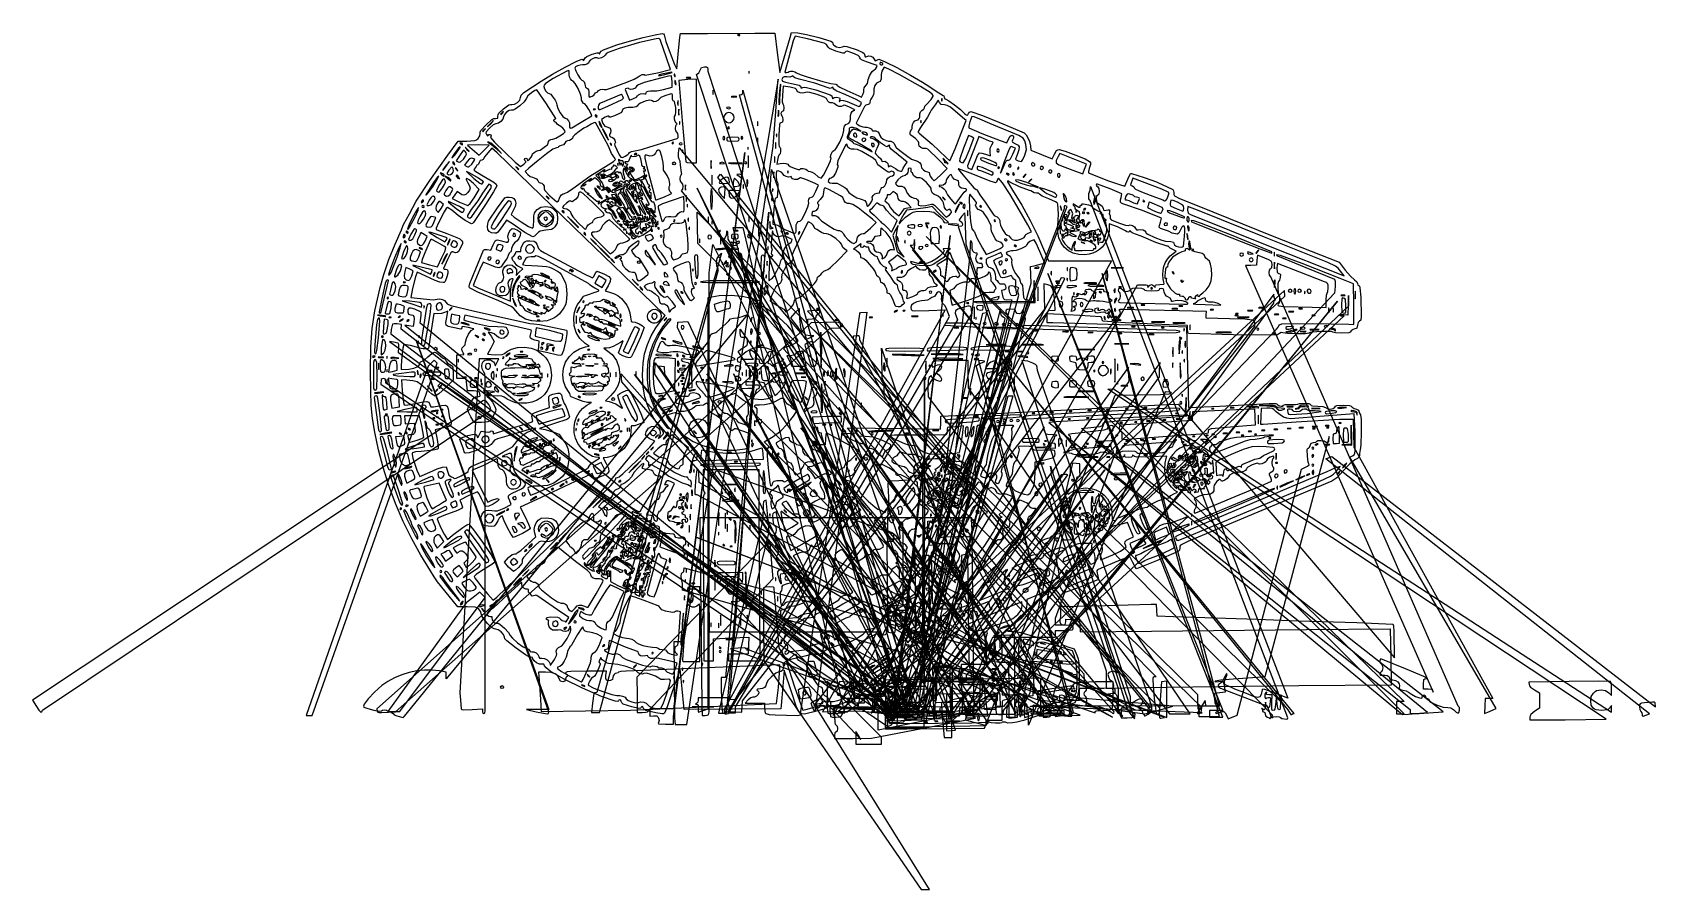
# Model space of a CAD drawing. Extents: x -99 to 383, y -48 to 207.
import ezdxf

# ---------------------------------------------------------------- set-up
doc = ezdxf.new("R2010")
doc.units = 0

msp = doc.modelspace()

# ---------------------------------------------------------------- linework, layer by layer
at = {"layer": 'Image'}
for p, q in [((70.642235, 201.532329), (74.646499, 202.976804)), ((74.646499, 202.976804), (78.354398, 204.106373)), ((81.311082, 203.672546), (75.28632, 201.909858)), ((78.354398, 204.106373), (82.42217, 205.189248)), ((86.25202, 204.785158), (81.311082, 203.672546)), ((82.42217, 205.189248), (85.955982, 206.002473)), ((85.955982, 206.002473), (88.061999, 206.323094)), ((86.903288, 204.867683), (86.25202, 204.785158)), ((87.280588, 204.810799), (86.903288, 204.867683)), ((87.506188, 204.550099), (87.280588, 204.810799)), ((87.70236, 204.021177), (87.506188, 204.550099)), ((89.2946, 199.415757), (87.70236, 204.021177)), ((88.061999, 206.323094), (88.468059, 206.219466)), ((88.468059, 206.219466), (88.638085, 205.970317)), ((88.638085, 205.970317), (89.208254, 204.019252)), ((89.208254, 204.019252), (90.468204, 200.492917)), ((92.852539, 200.255357), (93.33049, 205.264797)), ((93.33049, 205.264797), (93.483531, 206.323127)), ((93.483531, 206.323127), (101.572611, 206.379142)), ((101.572611, 206.379142), (115.588311, 206.449698)), ((110.596074, 205.951296), (110.473612, 205.837336)), ((110.473612, 205.837336), (110.766584, 205.780789)), ((111.137, 205.929), (110.596074, 205.951296)), ((110.766584, 205.780789), (111.098525, 205.815141)), ((111.098525, 205.815141), (111.137, 205.929018)), ((111.137, 205.929018), (111.137, 205.929)), ((115.588311, 206.449698), (121.514971, 206.464232)), ((121.514971, 206.464232), (122.262521, 200.678682)), ((124.360957, 199.126462), (126.053947, 205.154572)), ((127.021634, 204.142416), (125.571834, 198.936016)), ((126.053947, 205.154572), (126.487581, 206.667132)), ((126.487581, 206.667132), (128.375731, 206.550106)), ((127.55303, 205.598496), (127.021634, 204.142416)), ((131.268392, 204.811971), (127.55303, 205.598496)), ((128.375731, 206.550106), (130.97687, 206.108946)), ((130.97687, 206.108946), (134.579281, 205.212616)), ((136.17144, 203.506406), (131.268392, 204.811971)), ((134.579281, 205.212616), (138.161757, 204.101)), ((136.917187, 203.117363), (136.17144, 203.506406)), ((137.23124, 202.597756), (136.917187, 203.117363)), ((137.385439, 202.273047), (137.23124, 202.597756)), ((138.161757, 204.101), (138.721358, 203.764315)), ((138.721358, 203.764315), (138.812611, 203.424736)), ((138.812611, 203.424736), (138.862277, 203.135146)), ((138.862277, 203.135146), (139.071691, 202.864278)), ((139.071691, 202.864278), (139.821097, 202.433428)), ((141.601531, 202.398276), (142.167181, 202.580306)), ((142.167181, 202.580306), (142.93793, 202.519629)), ((142.93793, 202.519629), (145.993191, 201.482883)), ((59.272642, 196.38143), (62.514102, 198.034749)), ((62.514102, 198.034749), (64.204959, 198.703099)), ((64.204959, 198.703099), (64.525613, 198.59947)), ((64.525613, 198.59947), (64.675412, 198.350321)), ((64.675412, 198.350321), (64.74981, 198.295218)), ((64.74981, 198.295218), (64.889187, 198.658126)), ((64.889187, 198.658126), (65.172677, 199.088731)), ((65.172677, 199.088731), (65.726356, 199.524074)), ((65.726356, 199.524074), (67.269336, 200.272564)), ((66.34051, 198.002935), (66.168901, 197.602138)), ((66.641705, 198.40394), (66.34051, 198.002935)), ((67.33587, 198.819007), (66.641705, 198.40394)), ((67.269336, 200.272564), (68.768241, 200.630771)), ((68.108872, 199.099264), (67.33587, 198.819007)), ((68.64658, 199.095835), (68.108872, 199.099264)), ((69.25338, 198.980779), (68.64658, 199.095835)), ((68.768241, 200.630771), (69.266827, 200.578263)), ((70.021207, 199.140348), (69.25338, 198.980779)), ((69.266827, 200.578263), (69.473187, 200.325876)), ((69.473187, 200.325876), (69.548266, 200.283984)), ((69.548266, 200.283984), (69.689279, 200.678654)), ((69.689279, 200.678654), (69.93867, 201.103187)), ((69.93867, 201.103187), (70.642235, 201.532329)), ((70.724151, 199.495484), (70.021207, 199.140348)), ((71.1363, 199.967128), (70.724151, 199.495484)), ((71.4185, 200.356907), (71.1363, 199.967128)), ((72.075765, 200.750479), (71.4185, 200.356907)), ((75.28632, 201.909858), (72.075765, 200.750479)), ((90.5132, 195.687667), (89.2946, 199.415757)), ((90.468204, 200.492917), (91.751435, 197.182933)), ((92.391445, 195.880917), (92.852539, 200.255357)), ((122.262521, 200.678682), (123.055847, 194.752022)), ((123.055847, 194.752022), (124.360957, 199.126462)), ((125.571834, 198.936016), (124.478224, 194.914356)), ((137.795684, 201.95345), (137.385439, 202.273047)), ((139.68516, 201.152396), (137.795684, 201.95345)), ((141.756903, 200.493733), (139.68516, 201.152396)), ((139.821097, 202.433428), (140.76349, 202.241617)), ((140.76349, 202.241617), (141.601531, 202.398276)), ((142.156642, 200.536888), (141.756903, 200.493733)), ((142.4138, 200.791093), (142.156642, 200.536888)), ((142.661739, 201.047619), (142.4138, 200.791093)), ((143.014089, 201.101047), (142.661739, 201.047619)), ((144.76175, 200.511809), (143.014089, 201.101047)), ((146.312347, 199.785074), (144.76175, 200.511809)), ((145.993191, 201.482883), (147.683165, 200.717397)), ((146.684019, 199.475779), (146.312347, 199.785074)), ((146.83092, 199.173879), (146.684019, 199.475779)), ((146.970277, 198.877037), (146.83092, 199.173879)), ((147.317031, 198.581942), (146.970277, 198.877037)), ((148.74932, 197.920849), (147.317031, 198.581942)), ((147.683165, 200.717397), (148.065274, 200.416068)), ((148.065274, 200.416068), (148.184951, 200.140753)), ((148.184951, 200.140753), (148.388913, 199.465352)), ((148.388913, 199.465352), (148.61779, 199.411136)), ((148.61779, 199.411136), (148.908088, 199.564385)), ((151.34051, 197.090504), (148.74932, 197.920849)), ((148.908088, 199.564385), (149.436339, 199.748104)), ((149.436339, 199.748104), (150.071424, 199.636555)), ((150.071424, 199.636555), (150.657381, 199.288453)), ((150.657381, 199.288453), (151.038248, 198.762513)), ((151.038248, 198.762513), (151.322424, 198.271197)), ((151.322424, 198.271197), (151.638562, 198.37494)), ((151.638562, 198.37494), (152.442048, 198.703119)), ((152.442048, 198.703119), (154.302691, 197.989057)), ((152.805001, 197.827954), (152.700451, 197.433069)), ((153.381312, 197.685717), (152.805001, 197.827954)), ((154.302691, 197.989057), (157.803531, 196.230227)), ((52.088359, 192.230279), (55.468189, 194.270741)), ((55.739415, 192.96091), (53.453267, 191.511341)), ((55.468189, 194.270741), (59.272642, 196.38143)), ((59.738254, 195.185155), (55.739415, 192.96091)), ((60.320906, 195.337696), (59.738254, 195.185155)), ((60.458595, 195.07422), (60.320906, 195.337696)), ((60.454305, 194.07388), (60.458595, 195.07422)), ((60.544537, 193.505194), (60.454305, 194.07388)), ((60.837132, 192.895975), (60.544537, 193.505194)), ((61.229694, 192.409904), (60.837132, 192.895975)), ((62.346352, 196.447917), (62.10718, 196.106612)), ((62.10718, 196.106612), (62.385964, 195.280015)), ((62.934229, 196.773639), (62.346352, 196.447917)), ((62.385964, 195.280015), (63.026504, 194.067111)), ((63.676349, 197.002667), (62.934229, 196.773639)), ((63.026504, 194.067111), (63.735082, 192.970669)), ((64.37825, 197.05389), (63.676349, 197.002667)), ((63.735082, 192.970669), (64.21798, 192.493462)), ((65.089836, 197.080248), (64.37825, 197.05389)), ((65.719365, 197.278786), (65.089836, 197.080248)), ((66.168901, 197.602138), (65.719365, 197.278786)), ((79.723026, 192.75643), (80.9195, 193.502668)), ((80.9195, 193.502668), (81.495629, 193.917463)), ((81.495629, 193.917463), (82.179873, 194.161956)), ((82.179873, 194.161956), (82.751956, 194.188608)), ((87.978613, 193.240319), (82.736493, 191.78028)), ((82.751956, 194.188608), (82.9916, 193.949877)), ((82.9916, 193.949877), (86.660143, 194.655577)), ((86.660143, 194.655577), (90.5132, 195.687667)), ((87.212202, 194.10528), (86.942768, 193.909297)), ((86.942768, 193.909297), (87.542008, 193.915492)), ((87.85999, 194.289501), (87.212202, 194.10528)), ((87.542008, 193.915492), (88.881359, 194.164269)), ((89.98784, 194.713912), (87.85999, 194.289501)), ((89.972535, 193.681696), (87.978613, 193.240319)), ((88.881359, 194.164269), (91.030168, 194.794179)), ((90.850393, 193.76032), (89.972535, 193.681696)), ((90.79341, 194.840023), (89.98784, 194.713912)), ((91.03017, 194.794179), (90.79341, 194.840023)), ((91.028461, 192.00419), (90.850393, 193.76032)), ((91.030168, 194.794179), (91.03017, 194.794179)), ((91.78808, 194.25286), (91.601811, 194.322336)), ((91.601811, 194.322336), (91.664681, 193.882667)), ((91.664681, 193.882667), (91.824774, 193.511204)), ((91.751435, 197.182933), (92.193499, 196.168953)), ((91.962423, 193.933525), (91.78808, 194.25286)), ((91.78808, 194.25286), (91.78808, 194.25286)), ((91.824774, 193.511204), (91.962863, 193.584485)), ((91.962863, 193.584485), (91.962423, 193.933525)), ((92.193499, 196.168953), (92.391445, 195.880917)), ((95.34216, 193.258231), (95.222979, 193.169873)), ((95.222979, 193.169873), (95.832758, 193.129797)), ((96.47105, 193.25253), (95.34216, 193.258231)), ((95.832758, 193.129797), (96.485922, 193.163501)), ((96.572462, 193.203115), (96.471048, 193.252535)), ((96.471048, 193.252535), (96.47105, 193.25253)), ((96.485922, 193.163501), (96.572462, 193.203115)), ((98.29404, 194.193918), (98.937191, 194.713717)), ((161.221387, 3.980536), (98.29404, 194.193918)), ((98.937191, 194.713717), (99.37426, 195.499088)), ((99.37426, 195.499088), (99.798774, 196.282802)), ((99.798774, 196.282802), (100.65242, 196.445285)), ((100.65242, 196.445285), (101.206911, 196.423727)), ((101.206911, 196.423727), (101.494095, 196.281963)), ((101.494095, 196.281963), (101.601914, 195.90436)), ((101.601914, 195.90436), (101.618311, 195.175285)), ((101.618311, 195.175285), (164.545, 3.69192)), ((113.83268, 195.209555), (113.776133, 194.916584)), ((113.776133, 194.916584), (113.810487, 194.584642)), ((113.810487, 194.584642), (113.924362, 194.546168)), ((113.94664, 195.087094), (113.83268, 195.209555)), ((113.924362, 194.546168), (113.946629, 195.087094)), ((113.946629, 195.087094), (113.94664, 195.087094)), ((123.87677, 193.290728), (123.615377, 192.678265)), ((124.302003, 193.529634), (123.87677, 193.290728)), ((125.14553, 193.470405), (124.302003, 193.529634)), ((124.478224, 194.914356), (124.651398, 194.770259)), ((124.651398, 194.770259), (125.046705, 194.757998)), ((125.046705, 194.757998), (125.477827, 194.857829)), ((126.020384, 193.416173), (125.14553, 193.470405)), ((125.477827, 194.857829), (125.758444, 195.050009)), ((125.758444, 195.050009), (126.149578, 195.208049)), ((126.59787, 193.625551), (126.020384, 193.416173)), ((126.149578, 195.208049), (126.818713, 195.161951)), ((126.934731, 193.827059), (126.59787, 193.625551)), ((126.818713, 195.161951), (127.519603, 194.956863)), ((127.018099, 193.580793), (126.934731, 193.827059)), ((127.466424, 193.200069), (127.018099, 193.580793)), ((128.781989, 192.844115), (127.466424, 193.200069)), ((127.519603, 194.956863), (128.006004, 194.637934)), ((128.006004, 194.637934), (129.03435, 194.167133)), ((129.03435, 194.167133), (131.110444, 193.516544)), ((131.110444, 193.516544), (135.767104, 192.141064)), ((149.235562, 192.743982), (149.767154, 193.965717)), ((149.767154, 193.965717), (150.453967, 195.098926)), ((150.453967, 195.098926), (151.013669, 195.597925)), ((151.013669, 195.597925), (151.434194, 195.796606)), ((151.926026, 196.864376), (151.34051, 197.090504)), ((151.434194, 195.796606), (151.789102, 196.274287)), ((151.789102, 196.274287), (151.926026, 196.864376)), ((152.700451, 197.433069), (152.816056, 197.155237)), ((152.816056, 197.155237), (153.089522, 197.021266)), ((153.140446, 192.899335), (152.866655, 192.130732)), ((153.089522, 197.021266), (153.410825, 197.050525)), ((153.358032, 195.195708), (153.140446, 194.161045)), ((153.140446, 194.161045), (153.140446, 192.899335)), ((153.989426, 196.404755), (153.358032, 195.195708)), ((153.649567, 197.490956), (153.381312, 197.685717)), ((153.410825, 197.050525), (153.66994, 197.262384)), ((153.66994, 197.262384), (153.649567, 197.490956)), ((153.66994, 197.262384), (153.66994, 197.262384)), ((155.402532, 195.818058), (153.989426, 196.404755)), ((158.5189, 194.195726), (155.402532, 195.818058)), ((157.803531, 196.230227), (161.85538, 194.00166)), ((164.795026, 190.576735), (158.5189, 194.195726)), ((161.85538, 194.00166), (165.369048, 191.878389)), ((46.216599, 188.006038), (47.02007, 188.810049)), ((47.02007, 188.810049), (52.088359, 192.230279)), ((49.216363, 188.747547), (48.156056, 187.833991)), ((50.248357, 189.397863), (49.216363, 188.747547)), ((50.818293, 189.617391), (50.248357, 189.397863)), ((53.753081, 185.480384), (50.818293, 189.617391)), ((53.042722, 191.067542), (52.946855, 190.6685)), ((52.946855, 190.6685), (53.114903, 189.933534)), ((53.453267, 191.511341), (53.042722, 191.067542)), ((53.114903, 189.933534), (53.493042, 189.247648)), ((53.493042, 189.247648), (53.986317, 188.740808)), ((53.986317, 188.740808), (54.499775, 188.54298)), ((54.499775, 188.54298), (55.003154, 188.332772)), ((55.003154, 188.332772), (55.403972, 187.76687)), ((61.619825, 192.21066), (61.229694, 192.409904)), ((62.229059, 191.536872), (61.619825, 192.21066)), ((63.091909, 189.999219), (62.229059, 191.536872)), ((63.845712, 188.319464), (63.091909, 189.999219)), ((64.127805, 187.21937), (63.845712, 188.319464)), ((64.21798, 192.493462), (64.578069, 192.346859)), ((64.578069, 192.346859), (64.896875, 191.962955)), ((64.896875, 191.962955), (65.124645, 191.42561)), ((65.124645, 191.42561), (65.211624, 190.818682)), ((65.211624, 190.818682), (65.332762, 190.404656)), ((65.332762, 190.404656), (65.629581, 190.235684)), ((65.629581, 190.235684), (65.927759, 190.072652)), ((65.927759, 190.072652), (66.173347, 189.657102)), ((66.173347, 189.657102), (66.321696, 189.099351)), ((66.328154, 188.509714), (66.313046, 187.752238)), ((66.321696, 189.099351), (66.328154, 188.509714)), ((67.315, 187.741), (67.822677, 188.083361)), ((67.822677, 188.083361), (68.033834, 188.446555)), ((68.033834, 188.446555), (68.158188, 188.713542)), ((68.158188, 188.713542), (68.457167, 188.824589)), ((68.457167, 188.824589), (68.756146, 188.897434)), ((68.756146, 188.897434), (68.8805, 189.072572)), ((68.8805, 189.072572), (69.149678, 189.40299)), ((69.149678, 189.40299), (69.765765, 189.690632)), ((69.765765, 189.690632), (70.441589, 189.838657)), ((70.441589, 189.838657), (70.88998, 189.750222)), ((70.88998, 189.750222), (71.571686, 189.726269)), ((71.571686, 189.726269), (73.0615, 190.233208)), ((75.892501, 188.260769), (72.831591, 186.990769)), ((73.0615, 190.233208), (77.61687, 191.909738)), ((76.145991, 188.068909), (75.892501, 188.260769)), ((76.42524, 187.607631), (76.145991, 188.068909)), ((77.215608, 189.941066), (77.063063, 189.712238)), ((77.063063, 189.712238), (78.403383, 186.572248)), ((77.562629, 190.074657), (77.215608, 189.941066)), ((77.9457, 190.082351), (77.562629, 190.074657)), ((77.61687, 191.909738), (79.723026, 192.75643)), ((78.206393, 189.93349), (77.9457, 190.082351)), ((78.652385, 189.729738), (78.206393, 189.93349)), ((79.345269, 189.815504), (78.652385, 189.729738)), ((80.011356, 190.1135), (79.345269, 189.815504)), ((80.376953, 190.54644), (80.011356, 190.1135)), ((80.565668, 190.828676), (80.376953, 190.54644)), ((81.002683, 191.118383), (80.565668, 190.828676)), ((80.73365, 187.891229), (81.01909, 188.177262)), ((82.736493, 191.78028), (81.002683, 191.118383)), ((81.01909, 188.177262), (81.681446, 188.404812)), ((81.681446, 188.404812), (82.429769, 188.506063)), ((82.429769, 188.506063), (82.97311, 188.413201)), ((82.97311, 188.413201), (83.185363, 188.409684)), ((83.185363, 188.409684), (83.273645, 188.662073)), ((83.273645, 188.662073), (83.465138, 189.00698)), ((83.465138, 189.00698), (83.954801, 189.253151)), ((83.954801, 189.253151), (84.615414, 189.361388)), ((84.615414, 189.361388), (85.319755, 189.292492)), ((85.319755, 189.292492), (86.514349, 189.369484)), ((86.514349, 189.369484), (88.494755, 189.776976)), ((88.494755, 189.776976), (91.034755, 190.41982)), ((90.788253, 188.398235), (88.881174, 187.857935)), ((91.009874, 188.371416), (90.788253, 188.398235)), ((91.09657, 188.167248), (91.009874, 188.371416)), ((91.034755, 190.41982), (91.028461, 192.00419)), ((91.189585, 186.767374), (91.09657, 188.167248)), ((91.986361, 192.316958), (91.830111, 192.395599)), ((91.830111, 192.395599), (91.881648, 191.647508)), ((91.881648, 191.647508), (92.059157, 191.260279)), ((92.16387, 191.92973), (91.986361, 192.316958)), ((92.059157, 191.260279), (92.215407, 191.181639)), ((92.215407, 191.181639), (92.16387, 191.92973)), ((92.16387, 191.92973), (92.16387, 191.92973)), ((95.67342, 192.696667), (93.01224, 192.448331)), ((93.01224, 192.448331), (94.01345, 180.495631)), ((122.550901, 192.77564), (94.3913, 25.7475)), ((98.2316, 192.842), (95.67342, 192.696667)), ((98.2316, 180.391), (98.2316, 192.842)), ((103.140644, 189.576181), (103.100566, 188.966402)), ((103.100566, 188.966402), (103.134271, 188.313238)), ((103.134271, 188.313238), (103.173886, 188.226698)), ((103.229, 189.457), (103.140644, 189.576181)), ((103.173886, 188.226698), (103.223304, 188.328112)), ((103.223304, 188.328112), (103.229005, 189.457002)), ((103.229005, 189.457002), (103.229, 189.457)), ((111.00217, 188.15977), (111.604082, 188.282385)), ((161.73033, 3.283581), (111.00217, 188.15977)), ((111.604082, 188.282385), (111.919377, 188.475797)), ((111.919377, 188.475797), (112.040652, 188.863196)), ((112.040652, 188.863196), (112.0605, 189.56777)), ((112.0605, 189.56777), (162.789, 5.92466)), ((121.810125, 183.18009), (122.382979, 190.72953)), ((122.382979, 190.72953), (122.550901, 192.77564)), ((122.855982, 188.159754), (122.768021, 186.089193)), ((123.041368, 190.275954), (122.855982, 188.159754)), ((123.252902, 191.345737), (123.041368, 190.275954)), ((123.06943, 186.779107), (123.25008, 189.954107)), ((123.25008, 189.954107), (123.324209, 191.003191)), ((123.324209, 191.003191), (123.252902, 191.345737)), ((123.615377, 192.678265), (123.861166, 192.247189)), ((123.800717, 188.048987), (123.731996, 186.093233)), ((124.061123, 190.745187), (123.800717, 188.048987)), ((123.861166, 192.247189), (124.758977, 191.898772)), ((126.068883, 190.440692), (124.061123, 190.745187)), ((124.758977, 191.898772), (126.45365, 191.534288)), ((127.649357, 190.013151), (126.068883, 190.440692)), ((126.45365, 191.534288), (128.7545, 191.001624)), ((127.96948, 189.775584), (127.649357, 190.013151)), ((128.092273, 189.466251), (127.96948, 189.775584)), ((128.4203, 188.996559), (128.092273, 189.466251)), ((129.098115, 188.701791), (128.4203, 188.996559)), ((128.7545, 191.001624), (129.168551, 190.763355)), ((133.39687, 191.581096), (128.781989, 192.844115)), ((129.905786, 188.635415), (129.098115, 188.701791)), ((129.168551, 190.763355), (129.27587, 190.474638)), ((129.27587, 190.474638), (129.374055, 190.10478)), ((129.374055, 190.10478), (129.823691, 190.291443)), ((129.823691, 190.291443), (130.235367, 190.423101)), ((130.623383, 188.8509), (129.905786, 188.635415)), ((130.235367, 190.423101), (130.90904, 190.370869)), ((131.124481, 188.933576), (130.623383, 188.8509)), ((130.90904, 190.370869), (133.763881, 189.585451)), ((131.954692, 188.83736), (131.124481, 188.933576)), ((134.123368, 188.265763), (131.954692, 188.83736)), ((137.380139, 190.191035), (133.39687, 191.581096)), ((133.763881, 189.585451), (137.966732, 188.191781)), ((136.171242, 187.451116), (134.123368, 188.265763)), ((135.767104, 192.141064), (138.165994, 191.506496)), ((137.964665, 190.013667), (137.380139, 190.191035)), ((138.438469, 190.228341), (137.964665, 190.013667)), ((137.966732, 188.191781), (138.51399, 187.803474)), ((138.165994, 191.506496), (139.685096, 191.338773)), ((138.788509, 190.438359), (138.438469, 190.228341)), ((138.871426, 190.167399), (138.788509, 190.438359)), ((139.104091, 189.829618), (138.871426, 190.167399)), ((139.809365, 189.376535), (139.104091, 189.829618)), ((139.685096, 191.338773), (139.939509, 191.205111)), ((142.681426, 188.100759), (139.809365, 189.376535)), ((139.939509, 191.205111), (140.000434, 190.998578)), ((140.000434, 190.998578), (140.850188, 190.388157)), ((140.850188, 190.388157), (142.893214, 189.434528)), ((145.677402, 186.76732), (142.681426, 188.100759)), ((142.893214, 189.434528), (146.491544, 187.834988)), ((147.246996, 187.423479), (147.716105, 188.253848)), ((147.7161, 188.253845), (147.969557, 189.01033)), ((147.716105, 188.253848), (147.7161, 188.253845)), ((147.969557, 189.01033), (147.990222, 189.649035)), ((147.990222, 189.649035), (148.072931, 190.251453)), ((148.072931, 190.251453), (148.584836, 190.943555)), ((148.584836, 190.943555), (149.053497, 191.552963)), ((149.053497, 191.552963), (149.141519, 191.979405)), ((149.141519, 191.979405), (149.235562, 192.743982)), ((150.900668, 188.100759), (150.472089, 187.44225)), ((150.921217, 188.92392), (150.900668, 188.100759)), ((150.943881, 189.922775), (150.921217, 188.92392)), ((151.251857, 190.892294), (150.943881, 189.922775)), ((151.7483, 191.627294), (151.251857, 190.892294)), ((152.336367, 191.92259), (151.7483, 191.627294)), ((152.866655, 192.130732), (152.336367, 191.92259)), ((167.644056, 188.825435), (164.795026, 190.576735)), ((165.369048, 191.878389), (167.576248, 190.518679)), ((167.576248, 190.518679), (169.477968, 189.248679)), ((168.319498, 188.310202), (167.644056, 188.825435)), ((168.557616, 188.000719), (168.319498, 188.310202)), ((169.477968, 189.248679), (171.574648, 187.978679)), ((39.570469, 182.681908), (40.972409, 184.009099)), ((40.972409, 184.009099), (42.503613, 185.138947)), ((42.631921, 183.482865), (41.841294, 182.995047)), ((42.503613, 185.138947), (42.989777, 185.322556)), ((43.351833, 183.585727), (42.631921, 183.482865)), ((42.989777, 185.322556), (43.395479, 185.308719)), ((43.770852, 183.632675), (43.351833, 183.585727)), ((43.395479, 185.308719), (44.205988, 185.391394)), ((44.359176, 183.893078), (43.770852, 183.632675)), ((44.205988, 185.391394), (45.064173, 185.880342)), ((45.777291, 184.845101), (44.359176, 183.893078)), ((45.064173, 185.880342), (45.747038, 186.600589)), ((45.747038, 186.600589), (46.031589, 187.377159)), ((47.073271, 186.023494), (45.777291, 184.845101)), ((46.031589, 187.377159), (46.216599, 188.006038)), ((47.714213, 187.009957), (47.073271, 186.023494)), ((48.156056, 187.833991), (47.714213, 187.009957)), ((56.463093, 181.169811), (53.753081, 185.480384)), ((55.403972, 187.76687), (56.244587, 186.53432)), ((56.244587, 186.53432), (56.600116, 185.947049)), ((56.600116, 185.947049), (56.744995, 185.16955)), ((56.744995, 185.16955), (57.046257, 184.111985)), ((57.046257, 184.111985), (57.760029, 182.800834)), ((64.15767, 186.605147), (64.127805, 187.21937)), ((64.364761, 186.030317), (64.15767, 186.605147)), ((64.690526, 185.604805), (64.364761, 186.030317)), ((65.07641, 185.43854), (64.690526, 185.604805)), ((65.581592, 184.91707), (65.07641, 185.43854)), ((66.32822, 183.754637), (65.581592, 184.91707)), ((66.313046, 187.752238), (66.468345, 187.413464)), ((66.963622, 182.554203), (66.32822, 183.754637)), ((66.468345, 187.413464), (67.315011, 187.740986)), ((67.315011, 187.740986), (67.315, 187.741)), ((67.698674, 183.937995), (67.576212, 183.824033)), ((67.576212, 183.824033), (67.869184, 183.767485)), ((68.2396, 183.915728), (67.698674, 183.937995)), ((67.869184, 183.767485), (68.201125, 183.801839)), ((68.201125, 183.801839), (68.2396, 183.915714)), ((68.2396, 183.915714), (68.2396, 183.915728)), ((69.199021, 185.086757), (69.059954, 184.551099)), ((69.059954, 184.551099), (69.08887, 184.097989)), ((69.08887, 184.097989), (69.263855, 183.83038)), ((69.439865, 185.533726), (69.199021, 185.086757)), ((69.263855, 183.83038), (69.646109, 183.815007)), ((69.716281, 185.720769), (69.439865, 185.533726)), ((69.646109, 183.815007), (71.89873, 184.738424)), ((72.831591, 186.990769), (69.716281, 185.720769)), ((71.89873, 184.738431), (76.191515, 186.761841)), ((71.89873, 184.738424), (71.89873, 184.738431)), ((76.218344, 183.433872), (76.008228, 182.9508)), ((76.191515, 186.761841), (76.571536, 187.177132)), ((76.416016, 183.850212), (76.218344, 183.433872)), ((77.004172, 184.156856), (76.416016, 183.850212)), ((76.571536, 187.177132), (76.42524, 187.607631)), ((77.975525, 184.351461), (77.004172, 184.156856)), ((79.322783, 184.431685), (77.975525, 184.351461)), ((78.403383, 186.572248), (79.602823, 187.05734)), ((80.392856, 184.567303), (79.322783, 184.431685)), ((79.602823, 187.05734), (79.60283, 187.05735)), ((79.60283, 187.05735), (80.401472, 187.504388)), ((80.672221, 184.755906), (80.392856, 184.567303)), ((80.401472, 187.504388), (80.73365, 187.891229)), ((80.859173, 185.056787), (80.672221, 184.755906)), ((81.132965, 185.378376), (80.859173, 185.056787)), ((81.629049, 185.699485), (81.132965, 185.378376)), ((82.992727, 186.250425), (81.629049, 185.699485)), ((84.359462, 186.529933), (82.992727, 186.250425)), ((84.85937, 186.511752), (84.359462, 186.529933)), ((85.138514, 186.358337), (84.85937, 186.511752)), ((85.575053, 186.110962), (85.138514, 186.358337)), ((86.209129, 186.157536), (85.575053, 186.110962)), ((86.811799, 186.437595), (86.209129, 186.157536)), ((87.154123, 186.890675), (86.811799, 186.437595)), ((87.647419, 187.396134), (87.154123, 186.890675)), ((88.881174, 187.857935), (87.647419, 187.396134)), ((91.341541, 186.406787), (91.189585, 186.767374)), ((91.560802, 186.284568), (91.341541, 186.406787)), ((91.728521, 186.126843), (91.560802, 186.284568)), ((91.881375, 185.707386), (91.728521, 186.126843)), ((92.107765, 184.405574), (91.881375, 185.707386)), ((92.170524, 183.023732), (92.107765, 184.405574)), ((92.699851, 186.431183), (92.663923, 185.720778)), ((92.663923, 185.720778), (92.699851, 185.010372)), ((92.738741, 186.502124), (92.699851, 186.431183)), ((92.699851, 185.010372), (92.738741, 184.939431)), ((92.78623, 186.355777), (92.738741, 186.502124)), ((92.738741, 184.939431), (92.78623, 185.085778)), ((92.78623, 185.085778), (92.78623, 186.355778)), ((92.78623, 186.355778), (92.78623, 186.355777)), ((92.98747, 183.807137), (92.950101, 183.039664)), ((93.025801, 183.862293), (92.98747, 183.807137)), ((93.0719, 183.670783), (93.025801, 183.862293)), ((93.068047, 182.259673), (93.071885, 183.670783)), ((93.071885, 183.670783), (93.0719, 183.670783)), ((107.272087, 184.388597), (107.165137, 184.239107)), ((107.165137, 184.239107), (107.843743, 184.02744)), ((107.712924, 184.450774), (107.272087, 184.388597)), ((108.192189, 184.388596), (107.712924, 184.450774)), ((107.843743, 184.02744), (108.230618, 184.089617)), ((108.39153, 184.239107), (108.192189, 184.388596)), ((108.230618, 184.089617), (108.39153, 184.239107)), ((108.39153, 184.239107), (108.39153, 184.239107)), ((108.74819, 187.616009), (108.55668, 187.56991)), ((108.55668, 187.56991), (108.611835, 187.531579)), ((108.611835, 187.531579), (109.379309, 187.49421)), ((110.1593, 187.612143), (108.74819, 187.616009)), ((109.379309, 187.49421), (110.190515, 187.527322)), ((110.293008, 187.565189), (110.1593, 187.612156)), ((110.1593, 187.612156), (110.1593, 187.612143)), ((110.190515, 187.527322), (110.293008, 187.565189)), ((122.624028, 183.598387), (122.488914, 182.694252)), ((122.7279, 182.933232), (122.624028, 183.598387)), ((122.768021, 186.089193), (122.84876, 185.156327)), ((122.84876, 185.156327), (123.004395, 185.633017)), ((123.004395, 185.633017), (123.070558, 186.779107)), ((123.070558, 186.779107), (123.06943, 186.779107)), ((123.731996, 186.093233), (123.903474, 185.438437)), ((124.098811, 183.439362), (123.772495, 183.180657)), ((123.903474, 185.438437), (124.109944, 185.106826)), ((124.195828, 184.309547), (124.098811, 183.439362)), ((124.109944, 185.106826), (124.195828, 184.309547)), ((136.85045, 187.05109), (136.171242, 187.451116)), ((137.140143, 186.70843), (136.85045, 187.05109)), ((137.293688, 186.25673), (137.140143, 186.70843)), ((137.576578, 185.953158), (137.293688, 186.25673)), ((138.013593, 185.781358), (137.576578, 185.953158)), ((138.629513, 185.724974), (138.013593, 185.781358)), ((138.51399, 187.803474), (138.611471, 187.350531)), ((138.611471, 187.350531), (138.668988, 187.000758)), ((139.201044, 185.605386), (138.629513, 185.724974)), ((138.668988, 187.000758), (138.776119, 187.061324)), ((138.776119, 187.061324), (139.168881, 187.310474)), ((139.168881, 187.310474), (139.913309, 187.414102)), ((139.527656, 185.323934), (139.201044, 185.605386)), ((139.917787, 184.956584), (139.527656, 185.323934)), ((139.913309, 187.414102), (140.738149, 187.299887)), ((140.588966, 184.725518), (139.917787, 184.956584)), ((141.273063, 184.684555), (140.588966, 184.725518)), ((140.74767, 186.637992), (140.679383, 186.193492)), ((140.679383, 186.193492), (140.740614, 186.214659)), ((140.738149, 187.299887), (140.812647, 187.067329)), ((140.740614, 186.214659), (141.134921, 186.517365)), ((140.812647, 187.067329), (140.74767, 186.637992)), ((141.134921, 186.517365), (141.895937, 186.512075)), ((141.701946, 184.887514), (141.273063, 184.684555)), ((141.88305, 185.029366), (141.701946, 184.887514)), ((142.207191, 185.034718), (141.88305, 185.029366)), ((141.895937, 186.512075), (142.989232, 186.204597)), ((143.505936, 184.600728), (142.207191, 185.034718)), ((142.989232, 186.204597), (144.380374, 185.600739)), ((145.133663, 183.78416), (143.505936, 184.600728)), ((144.230775, 182.714762), (144.559278, 183.246901)), ((144.380374, 185.600739), (146.460668, 184.678355)), ((144.559278, 183.246901), (144.948826, 183.462878)), ((144.948826, 183.462878), (145.285321, 183.547801)), ((145.285321, 183.547801), (145.133663, 183.78416)), ((147.338086, 185.846569), (145.677402, 186.76732)), ((146.460668, 184.678355), (146.806748, 184.758516)), ((146.491544, 187.834988), (147.246996, 187.423479)), ((146.806748, 184.758516), (147.045964, 185.137774)), ((148.160447, 184.656498), (147.045295, 182.545994)), ((147.04593, 185.137777), (147.338086, 185.846569)), ((147.045964, 185.137774), (147.04593, 185.137777)), ((148.538672, 185.050606), (148.160447, 184.656498)), ((148.906095, 185.156544), (148.538672, 185.050606)), ((149.317058, 185.243977), (148.906095, 185.156544)), ((149.622936, 185.497454), (149.317058, 185.243977)), ((149.813768, 185.903747), (149.622936, 185.497454)), ((149.879592, 186.449624), (149.813768, 185.903747)), ((150.053614, 186.906311), (149.879592, 186.449624)), ((150.472089, 187.44225), (150.053614, 186.906311)), ((164.862625, 183.069815), (165.215386, 183.546336)), ((165.215386, 183.546336), (165.589509, 183.745446)), ((165.589509, 183.745446), (165.854798, 183.90655)), ((165.854798, 183.90655), (165.965146, 184.293888)), ((165.965146, 184.293888), (166.151677, 184.81103)), ((166.151677, 184.81103), (166.600145, 185.284222)), ((166.600145, 185.284222), (168.010465, 186.760542)), ((167.946904, 183.607412), (167.658304, 183.027855)), ((169.170394, 185.174042), (167.946904, 183.607412)), ((168.010465, 186.760542), (168.601131, 187.717757)), ((168.601131, 187.717757), (168.557616, 188.000719)), ((170.105311, 186.562312), (169.170394, 185.174042)), ((170.48171, 185.859001), (170.105311, 186.562312)), ((170.997444, 185.297672), (170.48171, 185.859001)), ((171.92468, 185.15569), (170.997444, 185.297672)), ((171.123569, 187.02504), (171.067011, 186.732069)), ((171.067011, 186.732069), (171.101417, 186.400128)), ((171.101417, 186.400128), (171.215262, 186.361653)), ((171.23753, 186.902579), (171.123569, 187.02504)), ((171.215262, 186.361653), (171.237557, 186.902579)), ((171.237557, 186.902579), (171.23753, 186.902579)), ((171.574648, 187.978679), (171.798478, 187.812874)), ((171.798478, 187.812874), (171.891583, 187.414234)), ((171.891583, 187.414234), (172.018808, 187.008195)), ((172.749168, 185.0053), (171.92468, 185.15569)), ((172.018808, 187.008195), (172.344916, 186.84979)), ((172.344916, 186.84979), (173.27957, 186.344555)), ((173.764852, 184.445915), (172.749168, 185.0053)), ((173.27957, 186.344555), (174.953437, 185.152678)), ((177.31441, 181.45086), (173.764852, 184.445915)), ((174.953437, 185.152678), (176.719951, 183.759902)), ((176.719951, 183.759902), (177.932546, 182.65197)), ((34.214479, 177.554086), (35.750858, 179.262037)), ((35.750858, 179.262037), (37.495461, 180.851147)), ((36.243256, 178.878241), (36.148484, 178.713682)), ((36.148484, 178.713682), (36.231179, 178.665224)), ((36.231179, 178.665224), (37.1484, 179.582445)), ((37.06009, 179.670754), (36.243256, 178.878241)), ((37.826765, 179.197025), (36.739163, 178.273467)), ((37.977311, 180.499665), (37.06009, 179.670754)), ((37.1484, 179.582443), (37.977311, 180.499665)), ((37.1484, 179.582445), (37.1484, 179.582443)), ((37.495461, 180.851147), (38.034557, 181.111183)), ((38.671323, 179.520187), (37.826765, 179.197025)), ((38.034557, 181.111183), (38.541708, 181.143057)), ((38.541708, 181.143057), (39.237303, 181.196695)), ((39.436753, 179.726486), (38.671323, 179.520187)), ((39.237303, 181.196695), (39.302499, 181.803109)), ((39.302499, 181.803109), (39.330975, 182.234329)), ((39.330975, 182.234329), (39.570469, 182.681908)), ((40.171272, 180.234556), (39.436753, 179.726486)), ((40.130681, 182.496074), (40.096829, 182.376082)), ((40.096829, 182.376082), (40.200411, 182.33411)), ((40.587744, 182.934551), (40.130681, 182.496074)), ((40.72321, 180.905404), (40.171272, 180.234556)), ((40.200411, 182.33411), (40.694299, 182.827998)), ((40.940523, 183.180776), (40.587744, 182.934551)), ((40.694299, 182.827998), (40.6943, 182.827998)), ((40.6943, 182.827998), (40.940523, 183.180776)), ((40.940893, 181.600037), (40.72321, 180.905404)), ((41.203202, 182.306146), (40.940893, 181.600037)), ((41.841294, 182.995047), (41.203202, 182.306146)), ((55.898649, 180.499043), (55.981552, 180.798022)), ((56.023004, 180.200064), (55.898649, 180.499043)), ((55.981552, 180.798022), (56.180871, 180.922376)), ((56.321982, 180.07571), (56.023004, 180.200064)), ((56.180871, 180.922376), (56.380191, 180.99506)), ((56.620961, 179.952935), (56.321982, 180.07571)), ((56.380191, 180.99506), (56.463093, 181.169811)), ((56.745315, 179.657753), (56.620961, 179.952935)), ((56.953491, 179.310324), (56.745315, 179.657753)), ((57.453997, 179.061929), (56.953491, 179.310324)), ((57.997084, 178.766281), (57.453997, 179.061929)), ((57.760029, 182.800834), (58.601283, 181.681576)), ((58.598051, 178.22859), (57.997084, 178.766281)), ((58.601283, 181.681576), (59.284995, 181.19969)), ((59.284995, 181.19969), (59.756184, 180.97652)), ((59.756184, 180.97652), (60.223487, 180.463212)), ((60.223487, 180.463212), (60.547371, 179.857176)), ((60.547371, 179.857176), (60.588305, 179.35582)), ((60.588305, 179.35582), (60.592058, 178.529276)), ((60.592058, 178.529276), (60.77286, 178.2824)), ((61.257148, 178.391012), (64.506098, 180.291466)), ((64.506098, 180.291466), (64.5061, 180.29146)), ((64.5061, 180.29146), (67.13513, 181.91873)), ((65.649077, 178.664642), (64.798531, 178.244467)), ((66.942707, 179.394211), (65.649077, 178.664642)), ((67.823181, 179.840236), (66.942707, 179.394211)), ((67.13513, 181.91873), (66.963622, 182.554203)), ((68.317157, 179.888099), (67.823181, 179.840236)), ((68.469905, 182.149064), (68.203554, 182.164139)), ((68.203554, 182.164139), (68.219501, 181.896413)), ((68.219501, 181.896413), (68.457407, 181.509233)), ((69.877397, 177.112419), (68.317157, 179.888099)), ((68.457407, 181.509233), (68.7211, 181.740102)), ((68.711725, 181.964453), (68.469905, 182.149064)), ((68.7211, 181.740102), (68.711725, 181.964453)), ((68.7211, 181.740102), (68.7211, 181.740102)), ((69.471691, 180.160893), (69.275201, 180.282812)), ((69.275201, 180.282812), (69.310494, 179.915403)), ((69.310494, 179.915403), (69.569703, 179.270184)), ((69.727817, 179.651479), (69.471691, 180.160893)), ((69.569703, 179.270184), (69.906479, 178.656326)), ((70.1757, 178.624559), (69.727817, 179.651479)), ((69.906479, 178.656326), (70.174476, 178.383002)), ((71.138344, 181.486791), (70.009454, 180.785074)), ((70.009454, 180.785074), (70.473743, 179.685644)), ((70.174476, 178.383002), (70.175605, 178.624561)), ((70.175605, 178.624561), (70.1757, 178.624559)), ((70.473743, 179.685644), (71.041963, 178.883463)), ((71.041963, 178.883463), (71.884852, 178.534394)), ((71.935622, 181.808944), (71.138344, 181.486791)), ((71.884852, 178.534394), (72.664038, 178.243528)), ((72.267234, 181.774748), (71.935622, 181.808944)), ((72.400938, 181.554902), (72.267234, 181.774748)), ((72.761262, 181.501441), (72.400938, 181.554902)), ((73.917023, 181.878315), (72.761262, 181.501441)), ((75.442234, 182.577819), (73.917023, 181.878315)), ((76.008228, 182.9508), (75.442234, 182.577819)), ((91.748345, 180.949407), (91.771031, 181.678989)), ((91.910147, 180.244513), (91.748345, 180.949407)), ((91.771031, 181.678989), (92.000199, 182.206458)), ((92.23444, 179.791108), (91.910147, 180.244513)), ((92.000199, 182.206458), (92.170524, 183.023732)), ((92.024951, 178.196673), (92.098985, 178.915631)), ((92.098985, 178.915631), (92.375551, 179.330234)), ((92.532364, 179.516528), (92.23444, 179.791108)), ((92.375551, 179.330234), (92.532364, 179.516528)), ((92.950101, 183.039664), (92.983213, 182.228457)), ((92.983213, 182.228457), (93.02108, 182.125965)), ((93.02108, 182.125965), (93.068047, 182.259673)), ((93.238066, 180.18879), (93.19625, 179.79412)), ((93.19625, 179.79412), (93.238066, 179.39945)), ((93.3386, 180.146898), (93.238066, 180.18879)), ((93.238066, 179.39945), (93.3386, 179.441343)), ((93.3386, 179.441343), (93.3386, 180.146898)), ((93.3386, 180.146898), (93.3386, 180.146898)), ((94.01345, 180.495631), (95.12241, 168.293131)), ((98.2316, 167.941), (98.2316, 180.391)), ((106.464569, 181.870394), (106.319754, 181.24025)), ((106.319754, 181.24025), (106.725023, 180.529844)), ((107.013773, 182.561076), (106.464569, 181.870394)), ((106.725023, 180.529844), (107.257692, 180.023782)), ((107.689063, 182.88866), (107.013773, 182.561076)), ((107.257692, 180.023782), (107.812172, 179.82616)), ((107.627859, 178.582319), (107.544956, 178.383)), ((107.827178, 178.665222), (107.627859, 178.582319)), ((108.399331, 182.835126), (107.689063, 182.88866)), ((107.812172, 179.82616), (108.380847, 179.937561)), ((108.026497, 178.582319), (107.827178, 178.665222)), ((108.1094, 178.383), (108.026497, 178.582319)), ((108.380847, 179.937561), (108.956103, 180.358572)), ((109.053469, 182.382455), (108.399331, 182.835126)), ((108.9561, 180.358565), (109.348322, 180.868066)), ((108.956103, 180.358572), (108.9561, 180.358565)), ((109.39669, 181.87344), (109.053469, 182.382455)), ((109.348322, 180.868066), (109.495079, 181.370834)), ((109.495079, 181.370834), (109.39669, 181.87344)), ((116.40514, 180.262777), (116.365061, 179.652998)), ((116.365061, 179.652998), (116.398776, 178.999834)), ((116.398776, 178.999834), (116.438383, 178.913294)), ((116.4935, 180.143596), (116.40514, 180.262777)), ((116.438383, 178.913294), (116.487799, 179.014708)), ((116.487799, 179.014708), (116.493443, 180.143598)), ((116.493443, 180.143598), (116.4935, 180.143596)), ((121.0571, 172.94959), (121.810125, 183.18009)), ((122.488914, 182.694252), (122.459665, 181.922538)), ((122.459665, 181.922538), (122.587071, 181.741143)), ((122.587071, 181.741143), (122.727018, 182.189899)), ((122.727018, 182.189899), (122.7279, 182.933233)), ((122.7279, 182.933233), (122.7279, 182.933232)), ((122.887069, 179.258667), (122.730278, 176.268747)), ((123.062624, 179.703412), (122.887069, 179.258667)), ((123.365277, 179.793997), (123.062624, 179.703412)), ((123.489343, 183.020586), (123.359484, 182.647967)), ((123.359484, 182.647967), (123.400853, 182.224194)), ((123.803208, 179.989514), (123.365277, 179.793997)), ((123.400853, 182.224194), (123.631384, 181.910657)), ((123.772495, 183.180657), (123.489343, 183.020586)), ((123.631384, 181.910657), (123.830703, 181.502204)), ((123.913606, 180.765117), (123.803208, 179.989514)), ((123.830703, 181.502204), (123.913606, 180.765117)), ((142.051531, 178.163593), (142.27616, 178.810743)), ((142.27616, 178.810743), (142.654787, 179.311053)), ((142.654787, 179.311053), (143.107102, 179.511768)), ((143.107102, 179.511768), (143.521686, 179.702212)), ((143.521686, 179.702212), (143.866967, 180.176701)), ((144.08813, 178.491006), (143.66223, 178.235335)), ((143.866967, 180.176701), (144.069749, 180.789965)), ((144.0383, 182.040145), (144.230775, 182.714762)), ((144.056835, 181.396738), (144.0383, 182.040145)), ((144.069749, 180.789965), (144.056835, 181.396738)), ((144.829938, 178.450108), (144.08813, 178.491006)), ((145.84237, 178.104312), (144.829938, 178.450108)), ((147.045295, 182.545994), (145.712365, 179.738934)), ((145.712365, 179.738934), (145.979938, 179.391789)), ((145.979938, 179.391789), (146.770485, 178.958262)), ((146.770485, 178.958262), (147.68291, 178.620103)), ((147.68291, 178.620103), (148.316115, 178.559064)), ((148.316115, 178.559064), (148.89392, 178.579806)), ((148.89392, 178.579806), (149.598139, 178.372926)), ((162.361899, 178.188265), (162.375456, 178.675326)), ((162.375456, 178.675326), (162.405108, 179.29245)), ((162.405108, 179.29245), (162.70936, 179.933709)), ((162.70936, 179.933709), (163.178784, 180.437197)), ((163.178784, 180.437197), (163.703956, 180.641006)), ((163.703956, 180.641006), (164.133732, 180.771786)), ((164.795074, 178.411085), (164.098719, 177.288754)), ((164.133732, 180.771786), (164.470953, 181.103784)), ((164.470953, 181.103784), (164.654744, 181.546488)), ((164.624225, 182.009386), (164.631985, 182.497095)), ((164.654744, 181.546488), (164.624225, 182.009386)), ((164.631985, 182.497095), (164.862625, 183.069815)), ((166.885354, 181.485297), (164.795074, 178.411085)), ((164.914839, 180.533943), (164.858281, 180.240972)), ((164.858281, 180.240972), (164.892687, 179.909031)), ((164.892687, 179.909031), (165.006532, 179.870556)), ((165.0288, 180.411482), (164.914839, 180.533943)), ((165.006532, 179.870556), (165.028827, 180.411482)), ((165.028827, 180.411482), (165.0288, 180.411482)), ((167.658304, 183.027855), (166.885354, 181.485297)), ((178.36272, 180.49903), (177.31441, 181.45086)), ((177.42563, 178.10014), (178.36272, 180.49903)), ((177.932546, 182.65197), (178.363468, 182.230013)), ((178.363468, 182.230013), (178.675823, 182.084177)), ((178.675823, 182.084177), (178.905465, 182.213359)), ((178.905465, 182.213359), (179.088246, 182.616458)), ((179.088246, 182.616458), (179.353178, 183.015097)), ((179.180609, 178.934675), (179.167157, 178.331672)), ((179.51429, 180.083102), (179.180609, 178.934675)), ((179.353178, 183.015097), (179.73857, 183.180902)), ((180.076025, 181.713492), (179.51429, 180.083102)), ((179.73857, 183.180902), (183.250609, 181.96732)), ((180.789335, 181.580376), (180.076025, 181.713492)), ((182.474915, 180.92195), (180.789335, 181.580376)), ((185.438245, 179.66901), (182.474915, 180.92195)), ((183.250609, 181.96732), (188.11935, 180.025712)), ((187.837135, 178.65779), (185.438245, 179.66901)), ((191.647135, 177.10673), (187.837135, 178.65779)), ((188.11935, 180.025712), (192.35268, 178.288892)), ((24.371999, 170.268961), (27.476349, 174.431731)), ((27.476349, 174.431731), (30.0635, 174.432)), ((28.310881, 173.862495), (27.981659, 173.809834)), ((27.981659, 173.809834), (28.240325, 173.584594)), ((28.240325, 173.584594), (28.722278, 173.326444)), ((28.65969, 173.782644), (28.310881, 173.862495)), ((28.80477, 173.584594), (28.65969, 173.782644)), ((28.722278, 173.326444), (28.804769, 173.584594)), ((28.804769, 173.584594), (28.80477, 173.584594)), ((30.0635, 174.432), (32.386491, 174.544299)), ((32.386491, 174.544299), (32.923704, 174.778192)), ((32.923704, 174.778192), (33.39948, 175.213707)), ((33.39948, 175.213707), (33.938665, 175.966152)), ((33.938665, 175.966152), (33.977538, 176.648797)), ((33.971609, 177.057151), (34.214479, 177.554086)), ((33.977538, 176.648797), (33.971609, 177.057151)), ((35.225544, 177.854556), (34.731655, 177.360667)), ((34.731655, 177.360667), (34.773628, 177.257085)), ((34.773628, 177.257085), (34.89362, 177.290937)), ((34.89362, 177.290937), (35.332099, 177.748001)), ((35.578322, 178.100778), (35.225544, 177.854556)), ((35.332099, 177.748001), (35.3321, 177.748)), ((35.3321, 177.748), (35.578322, 178.100778)), ((35.769167, 177.12467), (35.720182, 176.765053)), ((35.720182, 176.765053), (35.881022, 176.369217)), ((36.739163, 178.273467), (35.769167, 177.12467)), ((35.881022, 176.369217), (36.172355, 175.980824)), ((36.57496, 174.116289), (36.149207, 174.069371)), ((36.149207, 174.069371), (36.566126, 173.941464)), ((36.172355, 175.980824), (36.355036, 176.054796)), ((36.355036, 176.054796), (36.566462, 176.321111)), ((36.566126, 173.941464), (37.420728, 173.395452)), ((36.566462, 176.321111), (36.874098, 176.397522)), ((37.444726, 173.684799), (36.57496, 174.116289)), ((36.874098, 176.397522), (37.151446, 176.290624)), ((37.272006, 176.007007), (37.043285, 175.513118)), ((37.043285, 175.513118), (38.288754, 174.110542)), ((37.151446, 176.290624), (37.272006, 176.007007)), ((38.8239, 172.455699), (37.444726, 173.684799)), ((38.288754, 174.110542), (41.290534, 171.123483)), ((53.971298, 173.342966), (54.205317, 173.817639)), ((54.205317, 173.817639), (54.305582, 174.300966)), ((54.305582, 174.300966), (54.589421, 174.67268)), ((54.589421, 174.67268), (55.0314, 174.911395)), ((55.0314, 174.911395), (55.606087, 174.995719)), ((55.606087, 174.995719), (56.45783, 175.277878)), ((56.45783, 175.277878), (57.691803, 175.927407)), ((57.691803, 175.927407), (58.802725, 176.648878)), ((59.084821, 177.628804), (58.598051, 178.22859)), ((59.139931, 173.796308), (58.727891, 173.307681)), ((58.802725, 176.648878), (59.285317, 177.146869)), ((59.285317, 177.146869), (59.084821, 177.628804)), ((59.503511, 174.247512), (59.139931, 173.796308)), ((59.986597, 174.440282), (59.503511, 174.247512)), ((60.543683, 174.554377), (59.986597, 174.440282)), ((61.043619, 174.836375), (60.543683, 174.554377)), ((60.77286, 178.2824), (61.257148, 178.391012)), ((61.404007, 175.222304), (61.043619, 174.836375)), ((61.542447, 175.648192), (61.404007, 175.222304)), ((62.114479, 176.272948), (61.542447, 175.648192)), ((63.410086, 177.292804), (62.114479, 176.272948)), ((64.798531, 178.244467), (63.410086, 177.292804)), ((72.025117, 173.106009), (69.877397, 177.112419)), ((70.475594, 178.01129), (70.346372, 178.099212)), ((70.346372, 178.099212), (70.515351, 177.606258)), ((71.39767, 176.406818), (70.475594, 178.01129)), ((70.515351, 177.606258), (71.425164, 175.797757)), ((71.397671, 176.406808), (71.39767, 176.406818)), ((72.137561, 174.713478), (71.397671, 176.406808)), ((71.425164, 175.797757), (72.137561, 174.713478)), ((72.561776, 176.55552), (72.392379, 176.291044)), ((72.392379, 176.291044), (72.469107, 175.960982)), ((72.469107, 175.960982), (72.729188, 175.679341)), ((72.752391, 176.913387), (72.561776, 176.55552)), ((72.86647, 173.659854), (72.625519, 173.835438)), ((72.625519, 173.835438), (72.708482, 173.501866)), ((72.664038, 178.243528), (72.831673, 177.539547)), ((72.729188, 175.679341), (73.109851, 175.560126)), ((72.831673, 177.539547), (72.752391, 176.913387)), ((73.067731, 173.367618), (72.866469, 173.659854)), ((72.866469, 173.659854), (72.86647, 173.659854)), ((73.109851, 175.560126), (73.583542, 175.286684)), ((73.583542, 175.286684), (73.992055, 174.671972)), ((74.023011, 173.652426), (73.933175, 173.494784)), ((73.992055, 174.671972), (74.187755, 174.024412)), ((74.159666, 173.784696), (74.023011, 173.652426)), ((74.187755, 174.024412), (74.159666, 173.784696)), ((84.416, 172.690314), (90.25889, 174.448234)), ((90.25889, 174.448234), (92.539165, 175.152247)), ((91.034737, 173.866816), (90.999346, 173.667497)), ((90.999346, 173.667497), (91.159191, 173.584594)), ((91.333616, 174.149038), (91.034737, 173.866816)), ((91.159191, 173.584594), (91.370274, 173.667497)), ((91.45807, 173.866816), (91.333616, 174.149038)), ((91.370274, 173.667497), (91.45807, 173.866816)), ((91.45807, 173.866816), (91.45807, 173.866816)), ((92.143856, 177.480264), (92.024951, 178.196673)), ((92.446107, 177.073304), (92.143856, 177.480264)), ((92.752602, 176.709228), (92.446107, 177.073304)), ((92.539165, 175.152247), (92.827167, 175.492172)), ((92.86944, 176.017864), (92.752602, 176.709228)), ((92.827167, 175.492172), (92.86944, 176.017864)), ((93.275758, 173.783914), (93.151404, 173.584594)), ((93.151404, 173.584594), (93.275758, 173.385275)), ((93.574737, 173.866816), (93.275758, 173.783914)), ((93.873716, 173.783914), (93.574737, 173.866816)), ((93.99807, 173.584594), (93.873716, 173.783914)), ((93.873716, 173.385275), (93.99807, 173.584594)), ((93.99807, 173.584594), (93.99807, 173.584594)), ((106.216429, 175.676566), (106.133526, 175.277928)), ((106.133526, 175.277928), (106.216429, 174.879289)), ((106.415748, 175.842372), (106.216429, 175.676566)), ((106.216429, 174.879289), (106.415748, 174.713484)), ((106.615067, 175.676566), (106.415748, 175.842372)), ((106.415748, 174.713484), (106.615067, 174.879289)), ((106.69797, 175.277928), (106.615067, 175.676566)), ((106.615067, 174.879289), (106.69797, 175.277928)), ((106.69797, 175.277928), (106.69797, 175.277928)), ((107.317612, 175.297604), (107.26249, 174.995708)), ((107.26249, 174.995708), (107.317612, 174.693812)), ((107.562351, 175.467887), (107.317612, 175.297604)), ((107.317612, 174.693812), (107.562351, 174.523529)), ((107.544956, 178.383), (107.627859, 178.183681)), ((109.09693, 175.560152), (107.562351, 175.467887)), ((107.562351, 174.523529), (109.09693, 174.431264)), ((107.627859, 178.183681), (107.827178, 178.100778)), ((107.827178, 178.100778), (108.026497, 178.183681)), ((108.026497, 178.183681), (108.1094, 178.383)), ((108.1094, 178.383), (108.1094, 178.383)), ((110.631509, 175.467887), (109.09693, 175.560152)), ((109.09693, 174.431264), (110.631509, 174.523529)), ((110.876248, 175.297604), (110.631509, 175.467887)), ((110.631509, 174.523529), (110.876248, 174.693812)), ((110.93137, 174.995708), (110.876248, 175.297604)), ((110.876248, 174.693812), (110.93137, 174.995708)), ((110.93137, 174.995708), (110.93137, 174.995708)), ((111.578649, 175.718018), (111.495746, 175.419039)), ((111.495746, 175.419039), (111.578649, 175.12006)), ((111.777968, 175.842372), (111.578649, 175.718018)), ((111.578649, 175.12006), (111.777968, 174.995706)), ((111.977287, 175.718018), (111.777968, 175.842372)), ((111.777968, 174.995706), (111.977287, 175.12006)), ((112.06019, 175.419039), (111.977287, 175.718018)), ((111.977287, 175.12006), (112.06019, 175.419039)), ((112.06019, 175.419039), (112.06019, 175.419039)), ((116.412751, 175.299538), (116.378225, 174.431263)), ((116.378225, 174.431263), (116.412751, 173.56299)), ((116.450126, 175.386244), (116.412751, 175.299538)), ((116.49577, 175.207374), (116.450126, 175.386244)), ((116.450127, 173.476284), (116.49577, 173.655153)), ((116.49577, 175.207373), (116.49577, 175.207374)), ((116.49577, 173.655153), (116.49577, 175.207373)), ((121.773929, 173.928735), (121.736563, 173.161261)), ((121.812263, 173.983891), (121.773929, 173.928735)), ((121.85837, 173.79238), (121.812263, 173.983891)), ((121.854504, 172.38127), (121.858455, 173.79238)), ((121.858455, 173.79238), (121.85837, 173.79238)), ((122.024355, 176.519261), (121.982537, 176.124591)), ((121.982537, 176.124591), (122.024355, 175.729921)), ((122.12489, 176.477369), (122.024355, 176.519261)), ((122.024355, 175.729921), (122.12489, 175.771813)), ((122.12489, 176.477368), (122.12489, 176.477369)), ((122.12489, 175.771813), (122.12489, 176.477368)), ((122.730278, 176.268747), (122.739969, 173.428024)), ((139.880065, 172.412504), (140.91598, 174.243498)), ((140.91598, 174.243498), (141.787155, 176.23572)), ((141.787155, 176.23572), (142.061212, 177.522358)), ((142.061212, 177.522358), (142.051531, 178.163593)), ((143.037809, 175.681508), (143.014457, 175.362513)), ((143.014457, 175.362513), (143.257265, 175.095532)), ((143.277537, 176.185444), (143.037809, 175.681508)), ((143.257265, 175.095532), (143.816017, 174.747634)), ((143.554612, 176.98185), (143.277537, 176.185444)), ((143.38718, 175.614251), (143.578057, 176.262385)), ((143.739515, 175.281881), (143.38718, 175.614251)), ((143.59752, 177.691424), (143.554612, 176.98185)), ((143.578057, 176.262385), (144.027182, 177.088052)), ((143.66223, 178.235335), (143.59752, 177.691424)), ((144.58662, 174.834686), (143.739515, 175.281881)), ((143.816017, 174.747634), (144.509751, 174.25262)), ((144.027182, 177.088052), (144.549302, 177.798292)), ((144.509751, 174.25262), (144.798291, 173.876333)), ((144.549302, 177.798292), (144.95916, 178.100141)), ((145.92805, 174.111805), (144.58662, 174.834686)), ((144.798291, 173.876333), (144.985577, 173.670292)), ((144.961515, 176.478181), (144.927795, 176.107787)), ((144.927795, 176.107787), (145.141212, 175.798699)), ((144.95916, 178.100141), (146.22343, 177.669561)), ((145.181511, 176.754693), (144.961515, 176.478181)), ((144.985577, 173.670292), (145.435859, 173.584592)), ((145.141212, 175.798699), (145.74794, 175.594615)), ((145.526925, 176.782133), (145.181511, 176.754693)), ((145.435859, 173.584592), (146.507156, 173.227057)), ((145.809394, 176.516797), (145.526925, 176.782133)), ((145.74794, 175.594615), (145.884336, 175.754056)), ((145.92689, 176.094397), (145.809394, 176.516797)), ((147.05607, 177.403207), (145.84237, 178.104312)), ((145.884336, 175.754056), (145.92689, 176.094397)), ((145.92689, 176.094397), (145.92689, 176.094397)), ((147.76817, 172.975125), (145.92805, 174.111805)), ((146.22343, 177.669561), (147.05607, 177.403207)), ((147.582426, 177.069689), (147.367225, 176.971799)), ((147.367225, 176.971799), (147.543104, 176.768704)), ((147.45964, 174.964155), (147.426617, 174.649611)), ((147.426617, 174.649611), (147.655114, 174.41913)), ((147.703471, 175.181836), (147.45964, 174.964155)), ((147.543104, 176.768704), (148.114108, 176.491317)), ((148.184664, 177.031459), (147.582426, 177.069689)), ((147.655114, 174.41913), (148.016908, 174.339969)), ((148.029796, 175.26819), (147.703471, 175.181836)), ((148.016908, 174.339969), (148.383776, 174.479385)), ((148.3532, 175.218409), (148.029796, 175.26819)), ((148.114108, 176.491317), (148.960774, 176.154615)), ((148.785702, 176.829724), (148.184664, 177.031459)), ((148.58827, 175.027686), (148.3532, 175.218409)), ((148.383776, 174.479385), (148.591996, 174.763397)), ((148.588274, 175.027686), (148.58827, 175.027686)), ((148.591996, 174.763397), (148.588274, 175.027686)), ((149.03133, 176.515893), (148.785702, 176.829724)), ((148.960774, 176.154615), (149.03133, 176.515893)), ((149.03133, 176.515893), (149.03133, 176.515893)), ((149.598139, 178.372926), (150.193328, 178.03681)), ((150.076059, 175.692925), (149.878262, 175.512015)), ((149.878262, 175.512015), (150.005971, 175.346699)), ((150.005971, 175.346699), (150.313025, 175.27794)), ((150.523312, 175.716775), (150.076059, 175.692925)), ((150.193328, 178.03681), (150.444045, 177.669847)), ((150.807632, 173.708992), (150.240764, 173.731577)), ((150.240764, 173.731577), (150.257694, 173.173433)), ((150.313025, 175.27794), (150.912556, 175.087787)), ((150.444045, 177.669847), (150.59703, 177.443885)), ((151.000818, 175.60452), (150.523312, 175.716775)), ((150.59703, 177.443885), (151.017774, 177.457206)), ((151.077475, 173.470652), (150.807632, 173.708992)), ((150.912556, 175.087787), (151.60609, 174.631212)), ((151.289372, 175.377116), (151.000818, 175.60452)), ((151.017774, 177.457206), (151.566299, 177.42228)), ((151.865899, 174.783462), (151.289372, 175.377116)), ((151.566299, 177.42228), (152.113481, 177.119084)), ((151.60609, 174.631212), (152.17914, 174.079039)), ((152.417215, 173.60209), (151.852771, 172.23723)), ((152.981013, 173.89639), (151.865899, 174.783462)), ((152.113481, 177.119084), (152.533822, 176.648041)), ((152.17914, 174.079039), (152.417215, 173.60209)), ((152.533822, 176.648041), (152.701824, 176.109576)), ((152.701824, 176.109576), (153.010189, 175.578435)), ((154.133879, 173.089888), (152.981013, 173.89639)), ((153.010189, 175.578435), (153.745218, 174.995355)), ((153.745218, 174.995355), (154.621815, 174.54343)), ((154.621815, 174.54343), (155.354884, 174.405756)), ((155.354884, 174.405756), (155.991945, 174.356585)), ((155.991945, 174.356585), (156.594243, 174.08547)), ((156.594243, 174.08547), (157.044074, 173.669302)), ((157.044074, 173.669302), (157.223734, 173.184976)), ((161.741656, 176.828997), (161.868564, 177.386389)), ((161.766237, 176.33712), (161.741656, 176.828997)), ((161.963242, 176.125451), (161.766237, 176.33712)), ((161.868564, 177.386389), (162.126028, 177.794601)), ((163.337102, 175.147563), (161.963242, 176.125451)), ((162.126028, 177.794601), (162.361899, 178.188265)), ((164.207701, 174.238654), (163.337102, 175.147563)), ((164.098719, 177.288754), (164.154145, 177.028816)), ((164.154145, 177.028816), (164.438853, 176.788495)), ((164.357864, 173.874899), (164.207701, 174.238654)), ((164.354122, 173.513473), (164.357864, 173.874899)), ((164.438853, 176.788495), (168.324519, 173.465706)), ((175.1085, 172.10292), (177.42563, 178.10014)), ((179.028843, 176.066732), (177.594313, 172.356222)), ((179.834643, 175.785831), (179.028843, 176.066732)), ((179.167157, 178.331672), (183.044997, 176.711932)), ((179.2555, 171.60904), (180.63796, 175.32087)), ((180.63796, 175.32087), (179.834643, 175.785831)), ((181.96421, 175.170455), (180.41227, 171.137595)), ((182.103317, 175.76852), (181.96421, 175.170455)), ((183.559157, 175.219553), (182.103317, 175.76852)), ((183.044997, 176.711932), (188.525637, 174.586792)), ((185.283077, 174.409819), (183.559157, 175.219553)), ((186.078407, 174.149054), (185.283077, 174.409819)), ((185.994474, 173.290766), (186.438374, 174.022959)), ((186.35563, 174.12859), (186.078407, 174.149054)), ((186.438374, 174.022959), (186.35563, 174.12859)), ((188.525637, 174.586792), (190.432917, 173.866804)), ((190.432917, 173.866804), (190.974501, 174.995694)), ((190.974501, 174.995694), (191.446514, 175.845113)), ((191.446514, 175.845113), (191.959992, 176.124584)), ((194.075763, 176.028608), (191.647135, 177.10673)), ((191.959992, 176.124584), (192.311495, 176.018897)), ((192.194349, 174.681314), (192.07327, 174.370404)), ((192.07327, 174.370404), (192.139633, 174.135254)), ((192.139633, 174.135254), (193.038136, 173.641534)), ((192.433697, 175.266296), (192.194349, 174.681314)), ((192.311495, 176.018897), (192.471071, 175.722479)), ((192.35268, 178.288892), (195.604241, 176.835834)), ((192.471071, 175.722479), (192.433697, 175.266296)), ((193.038136, 173.641534), (193.813671, 173.210341)), ((195.357225, 175.26428), (194.075763, 176.028608)), ((195.778339, 174.487048), (195.357225, 175.26428)), ((195.604241, 176.835834), (196.22283, 176.291642)), ((196.138472, 173.37789), (195.778339, 174.487048)), ((196.22283, 176.291642), (196.65411, 175.562092)), ((196.65411, 175.562092), (197.152323, 174.298592)), ((197.152323, 174.298592), (197.461858, 173.001732)), ((19.024726, 162.724912), (24.371999, 170.268961)), ((25.620355, 169.354753), (26.465099, 170.271974)), ((25.814786, 169.849703), (25.620355, 169.354753)), ((26.593135, 171.044593), (25.814786, 169.849703)), ((26.465099, 170.271974), (26.4651, 170.271973)), ((26.4651, 170.271973), (27.68808, 171.961813)), ((27.510012, 172.240507), (26.593135, 171.044593)), ((27.875794, 170.026791), (26.840674, 168.585691)), ((28.037505, 172.737923), (27.510012, 172.240507)), ((27.68808, 171.961813), (28.03807, 172.509941)), ((28.992124, 171.578661), (27.875794, 170.026791)), ((28.03807, 172.509941), (28.037505, 172.737923)), ((28.148338, 168.214439), (29.012213, 169.019687)), ((29.213016, 171.574289), (28.992124, 171.578661)), ((29.012213, 169.019687), (29.658267, 169.887063)), ((29.527936, 171.299303), (29.213016, 171.574289)), ((30.1454, 172.059179), (29.5104, 172.596809)), ((29.5104, 172.596809), (30.04803, 171.96181)), ((29.809278, 170.898359), (29.527936, 171.299303)), ((29.658267, 169.887063), (29.929432, 170.516117)), ((29.92944, 170.516111), (29.809278, 170.898359)), ((29.929432, 170.516117), (29.92944, 170.516111)), ((30.04803, 171.96181), (30.603679, 171.384525)), ((30.825709, 169.149836), (30.099418, 168.318248)), ((30.7804, 171.42418), (30.1454, 172.059179)), ((33.46577, 173.262889), (30.21612, 173.203732)), ((30.21612, 173.203732), (33.70766, 170.197922)), ((30.603679, 171.384525), (30.737016, 171.328989)), ((30.737016, 171.328989), (30.780399, 171.42418)), ((30.780399, 171.42418), (30.7804, 171.42418)), ((31.165283, 169.292055), (30.825709, 169.149836)), ((31.556878, 169.297397), (31.165283, 169.292055)), ((32.100251, 169.152891), (31.556878, 169.297397)), ((32.37756, 168.927949), (32.100251, 169.152891)), ((32.171481, 168.420023), (32.377561, 168.927948)), ((32.377561, 168.927948), (32.37756, 168.927949)), ((36.71542, 173.187304), (33.46577, 173.262889)), ((33.70766, 170.197922), (35.2393, 171.692612)), ((34.454822, 168.787203), (33.99426, 168.605256)), ((34.849664, 168.90635), (34.454822, 168.787203)), ((35.01389, 169.19281), (34.849664, 168.90635)), ((35.382091, 169.878264), (35.01389, 169.19281)), ((35.2393, 171.692614), (36.71542, 173.187304)), ((35.2393, 171.692612), (35.2393, 171.692614)), ((36.26734, 170.9567), (35.382091, 169.878264)), ((37.52079, 172.31498), (36.26734, 170.9567)), ((37.420728, 173.395452), (38.682786, 172.282224)), ((39.019, 170.9), (37.52079, 172.31498)), ((38.682786, 172.282224), (40.367286, 170.763714)), ((38.823896, 172.455694), (38.8239, 172.455699)), ((40.367286, 170.763714), (38.823896, 172.455694)), ((65.0463, 145.82), (39.019, 170.9)), ((41.290534, 171.123483), (44.399789, 168.158009)), ((47.159555, 168.954925), (47.276599, 169.231311)), ((47.231621, 168.647421), (47.159555, 168.954925)), ((47.276599, 169.231311), (47.573099, 169.351283)), ((47.573099, 169.351283), (47.872078, 169.212478)), ((47.872078, 169.212478), (47.996432, 168.878756)), ((47.996432, 168.878756), (48.024546, 168.666321)), ((48.130198, 168.621479), (48.701987, 169.069061)), ((48.701987, 169.069061), (49.200286, 169.654529)), ((49.200286, 169.654529), (49.407542, 170.131351)), ((49.407542, 170.131351), (49.598148, 170.593811)), ((49.598148, 170.593811), (50.071694, 171.069829)), ((50.071694, 171.069829), (50.680774, 171.443687)), ((50.680774, 171.443687), (51.277982, 171.599671)), ((53.692442, 170.641315), (51.21293, 168.689903)), ((51.277982, 171.599671), (51.809786, 171.736123)), ((51.809786, 171.736123), (52.245202, 172.051003)), ((52.245202, 172.051003), (53.408652, 172.904916)), ((53.408652, 172.904916), (53.971298, 173.342966)), ((55.615926, 171.966962), (53.692442, 170.641315)), ((56.699766, 172.455753), (55.615926, 171.966962)), ((57.130122, 172.533149), (56.699766, 172.455753)), ((57.30912, 172.71923), (57.130122, 172.533149)), ((57.537103, 172.931543), (57.30912, 172.71923)), ((58.085231, 173.072008), (57.537103, 172.931543)), ((58.727891, 173.307681), (58.085231, 173.072008)), ((72.831326, 171.215549), (72.025117, 173.106009)), ((72.708482, 173.501866), (72.890982, 173.19087)), ((73.038583, 170.692435), (72.831326, 171.215549)), ((72.890982, 173.19087), (73.059165, 173.153793)), ((73.536881, 170.030199), (73.038583, 170.692435)), ((73.059165, 173.153793), (73.067731, 173.367618)), ((74.035179, 169.387772), (73.536881, 170.030199)), ((73.59994, 168.308551), (74.242436, 168.912279)), ((73.933175, 173.494784), (73.993719, 173.132675)), ((73.993719, 173.132675), (74.564685, 171.799396)), ((74.242436, 168.912279), (74.035179, 169.387772)), ((74.564685, 171.799396), (75.317039, 170.342395)), ((75.147503, 169.058017), (75.113535, 168.787325)), ((75.113535, 168.787325), (75.371599, 167.799548)), ((75.347438, 168.816755), (75.147503, 169.058017)), ((75.317039, 170.342395), (75.826042, 169.665756)), ((75.647769, 168.586219), (75.347438, 168.816755)), ((75.826042, 169.665756), (76.336351, 169.588532)), ((76.336351, 169.588532), (77.092625, 169.929776)), ((77.092625, 169.929776), (77.870396, 170.394476)), ((77.870396, 170.394476), (78.193895, 170.722786)), ((78.579535, 169.68139), (78.16289, 168.514197)), ((78.193895, 170.722786), (78.1939, 170.722803)), ((78.1939, 170.722803), (78.41667, 171.00915)), ((78.41667, 171.00915), (78.972429, 171.297361)), ((78.874415, 170.104723), (78.579535, 169.68139)), ((79.007335, 170.184239), (78.874415, 170.104723)), ((78.957383, 170.034168), (79.007335, 170.184239)), ((79.052857, 169.810128), (78.957383, 170.034168)), ((78.972429, 171.297361), (80.40762, 171.609034)), ((79.617692, 169.728426), (79.052857, 169.810128)), ((80.206881, 169.797512), (79.617692, 169.728426)), ((79.821825, 170.527686), (79.752348, 170.341417)), ((79.752348, 170.341417), (80.192018, 170.404287)), ((80.14116, 170.702029), (79.821825, 170.527686)), ((80.4902, 170.702469), (80.14116, 170.702029)), ((80.192018, 170.404287), (80.563481, 170.56438)), ((80.451943, 169.963613), (80.206881, 169.797512)), ((80.40762, 171.609034), (81.905203, 171.926661)), ((80.613992, 170.129712), (80.451943, 169.963613)), ((80.563481, 170.56438), (80.4902, 170.702469)), ((80.4902, 170.702469), (80.4902, 170.702469)), ((81.0036, 170.198797), (80.613992, 170.129712)), ((81.480419, 169.965805), (81.0036, 170.198797)), ((81.766979, 169.140467), (81.480419, 169.965805)), ((81.985941, 167.658797), (81.766979, 169.140467)), ((81.905203, 171.926661), (84.416, 172.690314)), ((83.020371, 170.215685), (82.900326, 169.954265)), ((82.900326, 169.954265), (82.93994, 169.353369)), ((82.93994, 169.353369), (83.55221, 166.784365)), ((83.403381, 170.278459), (83.020371, 170.215685)), ((83.841022, 170.130747), (83.403381, 170.278459)), ((84.445389, 169.955372), (83.841022, 170.130747)), ((85.115818, 170.052036), (84.445389, 169.955372)), ((85.709699, 170.373565), (85.115818, 170.052036)), ((86.084422, 170.87279), (85.709699, 170.373565)), ((86.424497, 171.380927), (86.084422, 170.87279)), ((86.890234, 171.67708), (86.424497, 171.380927)), ((87.199216, 171.682795), (86.890234, 171.67708)), ((87.448256, 171.442698), (87.199216, 171.682795)), ((88.016594, 169.81066), (87.448256, 171.442698)), ((88.389937, 168.065666), (88.016594, 169.81066)), ((112.625, 171.04459), (91.4738, 5.78025)), ((91.4738, 3.52248), (112.625, 171.04459)), ((92.910648, 169.631005), (92.970914, 170.876544)), ((93.115448, 169.092364), (92.910648, 169.631005)), ((92.970914, 170.876544), (93.156619, 172.456624)), ((93.381203, 168.456761), (93.115448, 169.092364)), ((93.156619, 172.456624), (223.439, 16.48)), ((93.275758, 173.385275), (93.574737, 173.302372)), ((93.574737, 173.302372), (93.873716, 173.385275)), ((94.07714, 171.784412), (94.020593, 171.49144)), ((94.020593, 171.49144), (94.054947, 171.159499)), ((94.054947, 171.159499), (94.168822, 171.121024)), ((94.1911, 171.66195), (94.07714, 171.784412)), ((94.168822, 171.121024), (94.191089, 171.66195)), ((94.191089, 171.66195), (94.1911, 171.66195)), ((95.4108, 1.19415), (121.0571, 172.94959)), ((113.55024, 172.631082), (113.493693, 172.33811)), ((113.493693, 172.33811), (113.528047, 172.00617)), ((113.528047, 172.00617), (113.641922, 171.967694)), ((113.6642, 172.50862), (113.55024, 172.631082)), ((113.606071, 169.918678), (113.574583, 168.363507)), ((113.639421, 170.050883), (113.606071, 169.918678)), ((113.6799, 169.694597), (113.639421, 170.050883)), ((113.641922, 171.967694), (113.664189, 172.50862)), ((113.664189, 172.50862), (113.6642, 172.50862)), ((113.678565, 166.872377), (113.679976, 169.694597)), ((113.679976, 169.694597), (113.6799, 169.694597)), ((116.412751, 173.56299), (116.450127, 173.476284)), ((121.491899, 169.695366), (121.454533, 168.927892)), ((121.454533, 168.927892), (121.487331, 168.116686)), ((121.530233, 169.750521), (121.491899, 169.695366)), ((121.57634, 169.559011), (121.530233, 169.750521)), ((121.572474, 168.147901), (121.576425, 169.559011)), ((121.576425, 169.559011), (121.57634, 169.559011)), ((121.736563, 173.161261), (121.769361, 172.350055)), ((121.769361, 172.350055), (121.807425, 172.247563)), ((121.807425, 172.247563), (121.854504, 172.38127)), ((122.297547, 168.788637), (122.135382, 167.579707)), ((122.50419, 169.699381), (122.297547, 168.788637)), ((122.773317, 170.191397), (122.50419, 169.699381)), ((122.739969, 173.428024), (122.845503, 172.825628)), ((123.093386, 170.675388), (122.773317, 170.191397)), ((122.845503, 172.825628), (123.03251, 172.594857)), ((123.03251, 172.594857), (123.256715, 172.18991)), ((123.265763, 171.445823), (123.093386, 170.675388)), ((123.256715, 172.18991), (123.265763, 171.445823)), ((138.073906, 168.524978), (138.25474, 169.416198)), ((138.092927, 169.830508), (138.276527, 170.576517)), ((138.121779, 169.559171), (138.092927, 169.830508)), ((138.25474, 169.416198), (138.121779, 169.559171)), ((138.276527, 170.576517), (138.663497, 171.290704)), ((138.663497, 171.290704), (139.111792, 171.609548)), ((139.111792, 171.609548), (139.435449, 171.828346)), ((139.435449, 171.828346), (139.880065, 172.412504)), ((141.351033, 170.837897), (140.303205, 168.551086)), ((142.666534, 173.275225), (141.351033, 170.837897)), ((142.931571, 173.50605), (142.666534, 173.275225)), ((143.043523, 173.232127), (142.931571, 173.50605)), ((143.26567, 172.607091), (143.043523, 173.232127)), ((143.719408, 172.176679), (143.26567, 172.607091)), ((144.360518, 171.966753), (143.719408, 172.176679)), ((145.144783, 172.003177), (144.360518, 171.966753)), ((146.123471, 171.953404), (145.144783, 172.003177)), ((147.438623, 171.369583), (146.123471, 171.953404)), ((146.507156, 173.227057), (148.187519, 172.367452)), ((150.789804, 169.320891), (147.438623, 171.369583)), ((150.0227, 171.700755), (147.76817, 172.975125)), ((148.187519, 172.367452), (150.440389, 171.259732)), ((150.440389, 171.259732), (150.0227, 171.700763)), ((150.0227, 171.700763), (150.0227, 171.700755)), ((150.257694, 173.173433), (150.449057, 172.863804)), ((150.449057, 172.863804), (150.681369, 172.753487)), ((150.681369, 172.753487), (150.912438, 172.844261)), ((151.553197, 168.616695), (150.789804, 169.320891)), ((150.912438, 172.844261), (151.10007, 173.137905)), ((151.10007, 173.137904), (151.077475, 173.470652)), ((151.10007, 173.137905), (151.10007, 173.137904)), ((151.432755, 171.443711), (151.347286, 170.875091)), ((151.347286, 170.875091), (151.620174, 170.398618)), ((151.852771, 172.23723), (151.432755, 171.443711)), ((151.620174, 170.398618), (152.275229, 169.88154)), ((152.275229, 169.88154), (152.972042, 169.264901)), ((152.972042, 169.264901), (153.263006, 168.72513)), ((154.823662, 172.737946), (154.133879, 173.089888)), ((155.450449, 173.060822), (154.823662, 172.737946)), ((155.671874, 173.194943), (155.450449, 173.060822)), ((155.63189, 172.842797), (155.671874, 173.194943)), ((155.686033, 172.490064), (155.63189, 172.842797)), ((156.072674, 172.014132), (155.686033, 172.490064)), ((158.18766, 170.358037), (156.072674, 172.014132)), ((157.223734, 173.184976), (157.59118, 172.495012)), ((157.59118, 172.495012), (158.644974, 171.609886)), ((160.88491, 168.198827), (158.18766, 170.358037)), ((158.644974, 171.609886), (160.684764, 170.095676)), ((160.684764, 170.095676), (162.172755, 169.023276)), ((162.172755, 169.023276), (163.291874, 168.658506)), ((164.414433, 172.91905), (164.354122, 173.513473)), ((164.936769, 172.478303), (164.414433, 172.91905)), ((165.549548, 172.253905), (164.936769, 172.478303)), ((166.028489, 172.246559), (165.549548, 172.253905)), ((166.461773, 172.232594), (166.028489, 172.246559)), ((166.96476, 171.992291), (166.461773, 172.232594)), ((170.160798, 168.974913), (166.96476, 171.992291)), ((168.324519, 173.465706), (172.407053, 169.562925)), ((172.73849, 166.239941), (170.160798, 168.974913)), ((171.96479, 168.801971), (171.40573, 169.275452)), ((171.40573, 169.275452), (171.544025, 169.048063)), ((171.544025, 169.048063), (171.929494, 168.46566)), ((173.02044, 167.743641), (171.96479, 168.801971)), ((172.407053, 169.562925), (173.560943, 168.504595)), ((173.560943, 168.504595), (175.108503, 172.102925)), ((175.108503, 172.102925), (175.1085, 172.10292)), ((176.458604, 169.170976), (176.414874, 168.582765)), ((177.594313, 172.356222), (176.458604, 169.170976)), ((177.488621, 168.00255), (178.167242, 169.094424)), ((178.167242, 169.094424), (179.255501, 171.60904)), ((180.41227, 171.137595), (178.826731, 167.044099)), ((179.255501, 171.60904), (179.2555, 171.60904)), ((181.073, 168.366067), (181.789563, 170.110784)), ((181.789563, 170.110784), (182.3384, 170.904937)), ((182.3384, 170.904937), (183.056603, 170.851183)), ((182.78052, 169.346802), (182.643965, 169.052983)), ((182.643965, 169.052983), (182.910028, 168.745521)), ((183.112096, 169.408319), (182.78052, 169.346802)), ((183.056603, 170.851183), (184.17538, 170.528983)), ((183.723225, 169.304796), (183.112096, 169.408319)), ((185.372949, 168.764632), (183.723225, 169.304796)), ((184.17538, 170.528983), (185.57941, 170.015616)), ((186.907303, 168.050316), (185.372949, 168.764632)), ((185.481366, 171.224046), (185.540224, 172.355005)), ((185.57941, 170.015616), (185.481366, 171.224046)), ((185.540224, 172.355005), (185.994474, 173.290766)), ((187.632369, 171.940435), (187.493205, 171.643768)), ((187.493205, 171.643768), (187.554955, 171.326811)), ((187.554955, 171.326811), (187.779124, 171.148815)), ((187.895231, 172.069252), (187.632369, 171.940435)), ((187.779124, 171.148815), (188.041986, 171.277631)), ((188.1194, 171.891255), (187.895231, 172.069252)), ((188.041986, 171.277631), (188.181139, 171.574299)), ((188.181139, 171.574299), (188.1194, 171.891255)), ((188.1194, 171.891255), (188.1194, 171.891255)), ((191.167494, 172.056737), (189.685824, 168.263397)), ((190.605199, 168.720643), (190.94688, 168.787255)), ((190.94688, 168.787255), (191.296844, 168.860495)), ((191.569181, 172.745561), (191.167494, 172.056737)), ((191.296844, 168.860495), (191.600255, 169.12941)), ((191.836562, 172.764174), (191.569181, 172.745561)), ((191.600255, 169.12941), (192.29285, 170.549435)), ((192.252154, 172.619474), (191.836562, 172.764174)), ((192.997869, 172.311615), (192.252154, 172.619474)), ((192.29285, 170.549435), (192.997869, 172.311615)), ((193.622674, 170.621254), (193.05823, 169.069154)), ((193.05823, 169.069154), (193.284561, 168.829046)), ((193.284561, 168.829046), (193.812937, 168.565222)), ((194.077277, 171.848307), (193.622674, 170.621254)), ((193.813671, 173.210341), (194.150497, 172.661967)), ((194.150497, 172.661967), (194.077277, 171.848307)), ((194.87213, 168.333116), (195.251023, 168.912081)), ((195.251023, 168.912081), (195.794488, 170.214596)), ((195.794488, 170.214596), (195.7945, 170.2146)), ((195.7945, 170.2146), (196.290029, 171.952579)), ((196.290029, 171.952579), (196.138472, 173.37789)), ((197.461858, 173.001732), (197.637033, 171.681112)), ((197.637033, 171.681112), (200.780423, 170.409762)), ((200.780423, 170.409762), (203.923783, 169.138412)), ((203.923783, 169.138412), (204.577437, 170.515212)), ((204.577437, 170.515212), (205.251087, 171.632916)), ((205.723872, 169.810156), (205.160864, 168.638351)), ((205.251087, 171.632916), (205.579974, 171.837876)), ((205.579974, 171.837876), (205.990947, 171.892012)), ((206.181918, 170.691945), (205.723872, 169.810156)), ((205.990947, 171.892012), (207.770409, 171.4058)), ((210.146378, 169.104605), (206.181918, 170.691945)), ((207.770409, 171.4058), (210.981737, 170.236822)), ((214.110808, 167.517255), (210.146378, 169.104605)), ((210.981737, 170.236822), (213.697612, 169.126763)), ((213.697612, 169.126763), (215.037796, 168.319715)), ((21.69389, 164.01567), (21.206745, 163.559189)), ((21.240529, 163.034523), (21.69389, 164.01567)), ((22.550625, 164.929815), (22.129394, 164.981468)), ((22.129394, 164.981468), (22.47278, 164.534292)), ((22.47278, 164.534292), (23.170777, 164.007676)), ((22.998407, 164.708192), (22.550625, 164.929815)), ((23.891761, 167.234617), (22.882411, 165.837617)), ((22.882411, 165.837617), (22.926585, 165.706489)), ((22.926585, 165.706489), (23.106759, 165.850328)), ((23.2733, 164.385), (22.998407, 164.708192)), ((23.106759, 165.850328), (24.114801, 167.234617)), ((23.170777, 164.007676), (23.321315, 164.078712)), ((23.2733, 164.384999), (23.2733, 164.385)), ((23.321315, 164.078712), (23.2733, 164.384999)), ((24.355227, 163.631006), (23.584165, 163.977659)), ((23.584165, 163.977659), (24.376015, 163.278228)), ((24.896911, 168.363507), (23.891761, 167.234617)), ((24.1148, 167.234617), (24.896911, 168.363507)), ((24.114801, 167.234617), (24.1148, 167.234617)), ((24.183039, 164.953413), (24.159185, 164.712751)), ((24.159185, 164.712751), (24.282998, 164.557908)), ((24.708589, 165.793318), (24.183039, 164.953413)), ((24.282998, 164.557908), (24.72248, 164.431479)), ((25.583026, 166.811698), (24.708589, 165.793318)), ((24.72248, 164.431479), (25.212871, 164.508533)), ((25.212871, 164.508533), (25.66799, 164.759201)), ((25.836884, 166.617646), (25.583026, 166.811698)), ((25.66799, 164.759201), (26.001658, 165.153611)), ((25.918068, 168.222333), (25.812559, 168.102169)), ((25.812559, 168.102169), (25.982818, 167.799)), ((26.021715, 166.156052), (25.836884, 166.617646)), ((26.168187, 168.097979), (25.918068, 168.222333)), ((25.982818, 167.799), (26.43185, 167.375667)), ((26.001658, 165.153611), (26.00166, 165.153618)), ((26.00166, 165.153618), (26.091861, 165.607761)), ((26.091861, 165.607761), (26.021715, 166.156052)), ((26.3671, 167.799), (26.168187, 168.097979)), ((26.43185, 167.375667), (26.3671, 167.799)), ((26.3671, 167.799), (26.3671, 167.799)), ((26.9928, 166.183), (26.609193, 166.51297)), ((26.609193, 166.51297), (26.857805, 166.048005)), ((26.840674, 168.585691), (27.469933, 168.28414)), ((26.873121, 164.186116), (26.845979, 163.975231)), ((26.845979, 163.975231), (27.323322, 163.447384)), ((26.857805, 166.048005), (27.161337, 165.648256)), ((27.101727, 164.271444), (26.873121, 164.186116)), ((27.312364, 165.799282), (26.9928, 166.183)), ((26.9928, 166.183), (26.9928, 166.183)), ((27.38277, 164.105638), (27.101727, 164.271444)), ((27.161337, 165.648256), (27.366434, 165.560836)), ((27.366434, 165.560836), (27.312364, 165.799282)), ((27.6761, 163.707), (27.38277, 164.105638)), ((27.469933, 168.28414), (27.830371, 168.161105)), ((27.830371, 168.161105), (28.148338, 168.214439)), ((30.099418, 168.318248), (29.374796, 167.251868)), ((29.374796, 167.251868), (30.00736, 166.898218)), ((30.165644, 165.26861), (29.933693, 165.355314)), ((29.933693, 165.355314), (32.152363, 163.320314)), ((30.00736, 166.898218), (30.37431, 166.738076)), ((30.92147, 164.852773), (30.165644, 165.26861)), ((30.37431, 166.738076), (30.684815, 166.769569)), ((30.684815, 166.769569), (31.55266, 167.595148)), ((33.53202, 163.363733), (30.92147, 164.852773)), ((31.55266, 167.595148), (32.171481, 168.420023)), ((32.228968, 166.072775), (32.12975, 165.853621)), ((32.12975, 165.853621), (32.408134, 165.532074)), ((32.835302, 166.882205), (32.228968, 166.072775)), ((32.408134, 165.532074), (34.469258, 164.285365)), ((33.042701, 167.231013), (32.835302, 166.882205)), ((33.281106, 167.376093), (33.042701, 167.231013)), ((33.517089, 167.58335), (33.281106, 167.376093)), ((33.718671, 168.081648), (33.517089, 167.58335)), ((33.99426, 168.605256), (33.718671, 168.081648)), ((34.469258, 164.285365), (38.04343, 162.174036)), ((44.399789, 168.158009), (45.967685, 166.820188)), ((44.962112, 166.565055), (44.609333, 166.811277)), ((44.609333, 166.811277), (44.855556, 166.458499)), ((44.855556, 166.458499), (45.294035, 166.001436)), ((45.456, 166.071167), (44.962112, 166.565055)), ((45.294035, 166.001436), (45.414027, 165.967584)), ((45.414027, 165.967584), (45.456, 166.071166)), ((45.456, 166.071166), (45.456, 166.071167)), ((45.967685, 166.820188), (47.008575, 167.572812)), ((47.00856, 167.572828), (47.538213, 168.151067)), ((47.008575, 167.572812), (47.00856, 167.572828)), ((47.502448, 168.434093), (47.231621, 168.647421)), ((48.461006, 166.323813), (47.373996, 165.349848)), ((47.373996, 165.349848), (48.161034, 164.528359)), ((47.593649, 168.334088), (47.502448, 168.434093)), ((47.538213, 168.151067), (47.593649, 168.334088)), ((48.024546, 168.666321), (48.130198, 168.621479)), ((48.161034, 164.528359), (48.887896, 163.945425)), ((51.21293, 168.689903), (48.461006, 166.323813)), ((48.887896, 163.945425), (49.530264, 163.69748)), ((61.577816, 160.372969), (66.571626, 163.978473)), ((66.571626, 163.978473), (72.055216, 167.357799)), ((69.049472, 164.6805), (68.371278, 164.242635)), ((68.371278, 164.242635), (69.017403, 163.51954)), ((70.961756, 165.880274), (69.049472, 164.6805)), ((69.168557, 164.311711), (69.356018, 164.639406)), ((69.325869, 163.794717), (69.168557, 164.311711)), ((69.356018, 164.639406), (69.768729, 164.700398)), ((70.087265, 164.00436), (69.730003, 164.250038)), ((69.730003, 164.250038), (70.053362, 163.870073)), ((69.768729, 164.700398), (70.287171, 164.417282)), ((70.517441, 163.753598), (70.087265, 164.00436)), ((70.287171, 164.417282), (70.644608, 164.016271)), ((70.584941, 164.649245), (70.766738, 164.667972)), ((70.61032, 164.433376), (70.584941, 164.649245)), ((70.881156, 164.077777), (70.61032, 164.433376)), ((70.644608, 164.016271), (70.712294, 163.776306)), ((70.656772, 165.253386), (70.892552, 165.607382)), ((70.712418, 165.144939), (70.656772, 165.253386)), ((71.747013, 165.668181), (70.712418, 165.144939)), ((70.766738, 164.667972), (71.117429, 164.432141)), ((71.040622, 163.794063), (70.881156, 164.077777)), ((70.892552, 165.607382), (71.093637, 165.887074)), ((71.093637, 165.887074), (70.961756, 165.880274)), ((71.117429, 164.432141), (71.449467, 164.173777)), ((71.449467, 164.173777), (71.766529, 164.117503)), ((72.466383, 166.006527), (71.747013, 165.668181)), ((71.766529, 164.117503), (72.951869, 164.697438)), ((72.055216, 167.357799), (73.59994, 168.308551)), ((72.926333, 166.047911), (72.466383, 166.006527)), ((73.230544, 164.49123), (72.763904, 164.16929)), ((72.763904, 164.16929), (72.86394, 163.81)), ((73.066915, 166.014809), (72.926333, 166.047911)), ((72.951869, 164.697438), (73.863883, 165.348393)), ((73.274953, 166.63902), (73.018269, 166.432858)), ((73.018269, 166.432858), (73.018447, 166.174076)), ((73.018447, 166.174076), (73.066915, 166.014809)), ((73.86282, 164.641847), (73.230544, 164.49123)), ((73.534507, 166.84053), (73.274953, 166.63902)), ((73.541246, 167.088123), (73.534507, 166.84053)), ((73.578496, 167.234288), (73.541246, 167.088123)), ((74.002713, 167.133719), (73.578496, 167.234288)), ((73.689846, 163.713184), (74.341256, 163.962819)), ((74.357844, 164.300956), (73.86282, 164.641847)), ((73.863883, 165.348393), (74.243219, 165.850738)), ((74.44411, 166.890457), (74.002713, 167.133719)), ((74.369841, 165.183615), (74.031129, 164.886118)), ((74.031129, 164.886118), (74.477342, 164.518452)), ((74.243219, 165.850738), (74.33303, 166.130777)), ((74.33303, 166.130777), (74.548959, 166.247254)), ((74.341256, 163.962819), (74.408304, 163.531718)), ((74.620947, 163.893514), (74.357844, 164.300956)), ((74.815433, 165.313911), (74.369841, 165.183615)), ((74.721876, 166.597374), (74.44411, 166.890457)), ((74.477342, 164.518452), (74.87409, 164.175548)), ((74.548959, 166.247254), (74.776622, 166.350847)), ((74.776622, 166.350847), (74.721876, 166.597374)), ((75.119163, 165.080635), (74.815433, 165.313911)), ((74.88594, 167.833815), (74.829393, 167.540843)), ((74.829393, 167.540843), (74.863747, 167.208902)), ((74.863747, 167.208902), (74.977622, 167.170427)), ((74.87409, 164.175548), (75.069149, 163.818802)), ((74.9999, 167.711353), (74.88594, 167.833815)), ((74.977622, 167.170427), (74.999889, 167.711353)), ((74.999889, 167.711353), (74.9999, 167.711353)), ((75.315771, 164.845761), (75.119163, 165.080635)), ((75.367778, 165.067963), (75.315771, 164.845761)), ((75.460593, 165.27273), (75.367778, 165.067963)), ((75.371599, 167.799548), (75.614149, 167.235104)), ((75.795432, 165.017567), (75.460593, 165.27273)), ((75.614149, 167.235104), (75.656265, 167.799548)), ((76.019595, 168.585076), (75.647769, 168.586219)), ((75.656265, 167.799548), (75.749916, 168.083305)), ((75.749916, 168.083305), (75.992487, 167.555948)), ((76.094411, 164.595092), (75.795432, 165.017567)), ((75.992487, 167.555948), (76.254267, 167.095911)), ((76.369746, 168.543297), (76.019595, 168.585076)), ((76.218765, 164.173825), (76.094411, 164.595092)), ((76.402209, 163.293999), (76.218765, 164.173825)), ((76.254267, 167.095911), (76.484199, 167.072052)), ((76.5699, 168.08), (76.369746, 168.543297)), ((76.481627, 165.806435), (76.443025, 165.12115)), ((76.443025, 165.12115), (76.575556, 164.637945)), ((76.589363, 166.246466), (76.481627, 165.806435)), ((76.484199, 167.072052), (76.612627, 167.421153)), ((76.612627, 167.421153), (76.569899, 168.08)), ((76.569899, 168.08), (76.5699, 168.08)), ((76.575556, 164.637945), (76.902479, 163.585378)), ((76.737781, 166.301381), (76.589363, 166.246466)), ((77.519677, 164.959769), (76.737781, 166.301381)), ((77.4883, 166.246836), (76.909361, 167.093502)), ((76.909361, 167.093502), (77.206078, 166.246836)), ((77.019774, 168.299119), (76.980128, 168.038072)), ((76.980128, 168.038072), (77.219127, 167.768941)), ((77.474835, 168.29495), (77.019774, 168.299119)), ((77.206078, 166.246836), (77.785017, 165.40017)), ((77.219127, 167.768941), (77.589363, 167.654479)), ((77.67114, 167.408147), (77.434701, 167.090828)), ((77.434701, 167.090828), (77.614746, 166.5579)), ((77.865399, 168.301906), (77.474835, 168.29495)), ((77.785017, 165.40017), (77.4883, 166.246836)), ((77.4883, 166.246836), (77.4883, 166.246836)), ((78.219214, 163.776193), (77.519677, 164.959769)), ((77.589363, 167.654479), (77.881141, 167.601837)), ((77.614746, 166.5579), (77.917659, 166.173456)), ((77.881141, 167.601837), (77.67114, 167.408147)), ((78.16289, 168.514197), (77.865399, 168.301906)), ((77.917659, 166.173456), (78.188825, 166.103277)), ((78.13372, 164.975269), (77.989635, 165.008203)), ((77.989635, 165.008203), (78.041155, 164.572698)), ((78.041155, 164.572698), (78.342126, 164.284609)), ((78.29126, 164.707205), (78.13372, 164.975269)), ((78.188825, 166.103277), (78.416446, 166.127518)), ((78.23301, 166.580286), (78.598847, 166.731628)), ((78.688057, 166.385802), (78.23301, 166.580286)), ((78.342126, 164.284609), (78.29126, 164.707205)), ((78.29126, 164.707205), (78.29126, 164.707205)), ((78.410465, 165.513978), (78.405051, 165.366736)), ((78.405051, 165.366736), (78.892934, 164.342688)), ((78.580023, 165.425268), (78.410465, 165.513978)), ((78.416446, 166.127518), (78.614656, 165.970071)), ((79.055557, 165.169107), (78.580023, 165.425268)), ((78.598847, 166.731628), (79.097656, 166.694559)), ((78.614656, 165.970071), (79.050573, 165.6912)), ((79.136525, 166.168533), (78.688057, 166.385802)), ((78.892934, 164.342688), (79.572208, 163.296259)), ((79.050573, 165.6912), (79.243013, 165.744954)), ((79.481093, 165.438109), (79.055557, 165.169107)), ((79.097656, 166.694559), (79.518829, 166.361776)), ((79.323056, 165.932553), (79.136525, 166.168533)), ((79.243013, 165.744954), (79.323056, 165.932553)), ((79.746904, 165.868589), (79.481093, 165.438109)), ((79.518829, 166.361776), (79.746904, 165.868589)), ((81.65699, 163.604551), (82.94425, 164.427045)), ((82.076552, 167.24628), (81.985941, 167.658797)), ((82.292266, 166.91488), (82.076552, 167.24628)), ((82.57104, 166.729443), (82.292266, 166.91488)), ((82.991456, 164.065175), (82.427012, 163.493565)), ((82.699753, 165.13742), (82.502241, 165.624597)), ((82.502241, 165.624597), (82.803625, 165.599299)), ((82.505682, 166.070187), (82.709719, 166.388798)), ((82.609592, 166.050781), (82.505682, 166.070187)), ((82.85083, 166.754817), (82.57104, 166.729443)), ((82.883771, 166.0679), (82.609592, 166.050781)), ((82.94425, 164.427045), (82.699753, 165.13742)), ((82.709719, 166.388798), (82.925795, 166.715635)), ((82.803625, 165.599299), (83.101518, 165.568557)), ((82.925795, 166.715635), (82.85083, 166.754817)), ((83.089107, 165.837105), (82.883771, 166.0679)), ((83.390095, 164.327325), (82.991456, 164.065175)), ((82.991456, 163.707326), (83.390095, 163.999845)), ((83.101518, 165.568557), (83.089107, 165.837105)), ((83.5559, 164.278938), (83.390095, 164.327325)), ((83.390095, 163.999845), (83.5559, 164.278938)), ((83.55221, 166.784365), (86.09609, 157.089775)), ((83.5559, 164.278938), (83.5559, 164.278938)), ((88.441519, 166.75438), (88.389937, 168.065666)), ((88.457427, 165.786008), (88.441519, 166.75438)), ((88.990562, 165.06105), (88.457427, 165.786008)), ((89.601289, 164.169292), (88.990562, 165.06105)), ((90.118008, 162.924618), (89.601289, 164.169292)), ((91.17613, 167.799958), (91.300484, 168.098937)), ((91.300484, 167.500979), (91.17613, 167.799958)), ((91.17613, 167.799958), (91.17613, 167.799958)), ((91.300484, 168.098937), (91.599463, 168.223291)), ((91.599463, 167.376625), (91.300484, 167.500979)), ((91.599463, 168.223291), (91.898442, 168.098937)), ((91.898442, 167.500979), (91.599463, 167.376625)), ((91.898442, 168.098937), (92.022796, 167.799958)), ((92.022796, 167.799958), (91.898442, 167.500979)), ((93.556403, 167.215224), (93.381203, 168.456761)), ((93.436223, 163.233383), (93.4879, 163.969147)), ((93.4879, 163.969147), (93.735374, 164.425188)), ((93.851977, 165.076844), (93.556403, 167.215224)), ((93.735374, 164.425188), (93.89398, 164.693467)), ((93.89398, 164.693467), (93.851977, 165.076844)), ((95.12241, 168.293131), (95.50794, 168.027159)), ((95.50794, 168.027159), (96.67938, 167.940353)), ((96.67938, 167.940353), (98.2316, 167.941)), ((102.591681, 168.59934), (102.557443, 167.516839)), ((102.557443, 167.516839), (102.58918, 166.389189)), ((102.58918, 166.389189), (102.624706, 166.254398)), ((102.62749, 168.685257), (102.591681, 168.59934)), ((102.624706, 166.254398), (102.668523, 166.452209)), ((102.6708, 168.427767), (102.62749, 168.685257)), ((102.668523, 166.452209), (102.670781, 168.427759)), ((102.670781, 168.427759), (102.6708, 168.427767)), ((102.876896, 164.242154), (102.843739, 163.00213)), ((102.911764, 164.343465), (102.876896, 164.242154)), ((102.954, 164.053), (102.911764, 164.343465)), ((102.952135, 161.79523), (102.954111, 164.05301)), ((102.954111, 164.05301), (102.954, 164.053)), ((104.56409, 163.638541), (105.393001, 164.554351)), ((105.357723, 167.962717), (105.151373, 167.730879)), ((105.151373, 167.730879), (105.851611, 167.675054)), ((105.851611, 168.109268), (105.357723, 167.962717)), ((105.393001, 164.554351), (233.187, 6.20359)), ((106.3455, 167.962717), (105.851611, 168.109268)), ((105.851611, 167.675054), (106.55185, 167.730879)), ((106.55185, 167.730879), (106.345499, 167.962717)), ((106.345499, 167.962717), (106.3455, 167.962717)), ((109.179646, 168.003133), (107.82678, 167.869556)), ((107.82678, 167.869556), (108.510998, 167.732487)), ((108.510998, 167.732487), (110.1555, 167.700175)), ((111.77827, 167.832088), (109.179646, 168.003133)), ((110.1555, 167.700175), (111.592626, 167.756366)), ((111.00199, 164.547715), (110.225879, 164.54145)), ((110.225879, 164.54145), (110.931434, 163.989548)), ((110.931434, 163.989548), (111.682089, 163.477478)), ((111.611316, 164.431345), (111.00199, 164.547715)), ((111.592626, 167.756366), (111.868511, 167.79395)), ((111.7781, 163.989548), (111.611316, 164.431345)), ((111.768554, 163.605495), (111.7781, 163.989548)), ((111.7781, 163.989548), (111.7781, 163.989548)), ((111.77828, 167.832088), (111.77827, 167.832088)), ((111.868511, 167.79395), (111.77828, 167.832088)), ((112.707839, 168.13943), (112.624936, 167.940111)), ((112.624936, 167.940111), (112.707839, 167.740792)), ((112.907158, 168.222333), (112.707839, 168.13943)), ((112.707839, 167.740792), (112.907158, 167.657889)), ((113.106477, 168.13943), (112.907158, 168.222333)), ((112.907158, 167.657889), (113.106477, 167.740792)), ((113.18938, 167.940111), (113.106477, 168.13943)), ((113.106477, 167.740792), (113.18938, 167.940111)), ((113.18938, 167.940111), (113.18938, 167.940111)), ((113.574583, 168.363507), (113.604534, 166.761322)), ((113.604534, 166.761322), (113.637761, 166.57823)), ((113.637761, 166.57823), (113.678565, 166.872377)), ((120.148106, 159.615018), (120.500883, 164.906678)), ((120.500883, 164.906678), (120.527694, 165.965008)), ((120.527694, 165.965008), (174.277, 10.0841)), ((121.209559, 165.180355), (121.172193, 164.412881)), ((121.172193, 164.412881), (121.204991, 163.601675)), ((121.247893, 165.23551), (121.209559, 165.180355)), ((121.294, 165.044), (121.247893, 165.23551)), ((121.290134, 163.63289), (121.294085, 165.044)), ((121.294085, 165.044), (121.294, 165.044)), ((121.487331, 168.116686), (121.525395, 168.014193)), ((121.525395, 168.014193), (121.572474, 168.147901)), ((121.942062, 164.835506), (121.939271, 163.76379)), ((122.085233, 165.45392), (121.942062, 164.835506)), ((122.487819, 165.565131), (122.085233, 165.45392)), ((122.135382, 167.579707), (123.148702, 167.769806)), ((123.048205, 165.42306), (122.487819, 165.565131)), ((123.585079, 165.103919), (123.048205, 165.42306)), ((123.148702, 167.769806), (124.032842, 167.851112)), ((123.917133, 164.683917), (123.585079, 165.103919)), ((124.293527, 164.228095), (123.917133, 164.683917)), ((124.032842, 167.851112), (124.822302, 167.778619)), ((124.921883, 163.888109), (124.293527, 164.228095)), ((124.822302, 167.778619), (125.389522, 167.578004)), ((125.404169, 165.575966), (125.347611, 165.282995)), ((125.347611, 165.282995), (125.382017, 164.951054)), ((125.382017, 164.951054), (125.495862, 164.912579)), ((125.389522, 167.578004), (125.606942, 167.274947)), ((125.51813, 165.453505), (125.404169, 165.575966)), ((125.495862, 164.912579), (125.518157, 165.453505)), ((125.518157, 165.453505), (125.51813, 165.453505)), ((125.606942, 167.274947), (126.104358, 166.873059)), ((126.104358, 166.873059), (127.300272, 166.359422)), ((127.300272, 166.359422), (128.496187, 166.01113)), ((128.496187, 166.01113), (128.993602, 166.006771)), ((128.993602, 166.006771), (129.306118, 166.225501)), ((129.306118, 166.225501), (130.006621, 166.247852)), ((130.006621, 166.247852), (130.739544, 166.103971)), ((130.739544, 166.103971), (131.149322, 165.824004)), ((131.149322, 165.824004), (131.466391, 165.525025)), ((131.466391, 165.525025), (132.000588, 165.400671)), ((132.000588, 165.400671), (132.669662, 165.20707)), ((132.669662, 165.20707), (133.310948, 164.741604)), ((133.310948, 164.741604), (134.409888, 163.825315)), ((135.349808, 163.433704), (135.983555, 164.292338)), ((135.983555, 164.292338), (137.102208, 166.368764)), ((137.1022, 166.368748), (138.073906, 168.524978)), ((137.102208, 166.368764), (137.1022, 166.368748)), ((139.537788, 164.862167), (138.851675, 163.794929)), ((140.238528, 166.638738), (139.537788, 164.862167)), ((140.303205, 168.551086), (140.020783, 167.505127)), ((140.020783, 167.505127), (140.244245, 167.184509)), ((140.244245, 167.184509), (140.238528, 166.638738)), ((151.855513, 168.014213), (151.553197, 168.616695)), ((152.180732, 167.344237), (151.855513, 168.014213)), ((152.810919, 166.821953), (152.180732, 167.344237)), ((154.278759, 165.753353), (152.810919, 166.821953)), ((153.263006, 168.72513), (153.37061, 168.409928)), ((153.37061, 168.409928), (153.666217, 168.394086)), ((153.666217, 168.394086), (154.204965, 168.428462)), ((154.204965, 168.428462), (154.715646, 168.182773)), ((155.218541, 165.153478), (154.278759, 165.753353)), ((154.715646, 168.182773), (155.100746, 167.73275)), ((155.100746, 167.73275), (155.262747, 167.154126)), ((155.612786, 165.164383), (155.218541, 165.153478)), ((155.262747, 167.154126), (155.320264, 166.716638)), ((155.320264, 166.716638), (155.427395, 166.740722)), ((155.427395, 166.740722), (155.660031, 167.025676)), ((155.586149, 163.835385), (156.097031, 163.989465)), ((155.960859, 165.381576), (155.612786, 165.164383)), ((155.660031, 167.025676), (156.043673, 167.046485)), ((156.300527, 165.46869), (155.960859, 165.381576)), ((156.043673, 167.046485), (157.385735, 166.26616)), ((156.097031, 163.989465), (156.545743, 164.116411)), ((156.76474, 165.249287), (156.300527, 165.46869)), ((156.545743, 164.116411), (156.941834, 164.42162)), ((157.130676, 164.846817), (156.76474, 165.249287)), ((156.941834, 164.42162), (157.130676, 164.846817)), ((157.385735, 166.26616), (158.231667, 165.714894)), ((158.231667, 165.714894), (158.891704, 165.456392)), ((158.891704, 165.456392), (159.320776, 165.499562)), ((159.618174, 163.989385), (158.931218, 163.691767)), ((159.320776, 165.499562), (159.473815, 165.853314)), ((159.4738, 165.853317), (159.681057, 166.419664)), ((159.473815, 165.853314), (159.4738, 165.853317)), ((160.214508, 164.146207), (159.618174, 163.989385)), ((159.681057, 166.419664), (160.179355, 167.144967)), ((160.179355, 167.144967), (160.88491, 168.198827)), ((160.718571, 164.55255), (160.214508, 164.146207)), ((161.047439, 165.112234), (160.718571, 164.55255)), ((161.118184, 165.729075), (161.047439, 165.112234)), ((161.166681, 166.246869), (161.118184, 165.729075)), ((161.590229, 166.388275), (161.166681, 166.246869)), ((162.011897, 166.249382), (161.590229, 166.388275)), ((162.066366, 165.753276), (162.011897, 166.249382)), ((162.092137, 165.304808), (162.066366, 165.753276)), ((162.278033, 165.118277), (162.092137, 165.304808)), ((162.48989, 165.006772), (162.278033, 165.118277)), ((162.578007, 164.738686), (162.48989, 165.006772)), ((162.754095, 164.242249), (162.578007, 164.738686)), ((163.193785, 163.812723), (162.754095, 164.242249)), ((163.291874, 168.658506), (163.950784, 168.478197)), ((163.950784, 168.478197), (164.544412, 168.072427)), ((164.544412, 168.072427), (164.945651, 167.558678)), ((164.945651, 167.558678), (165.027394, 167.054436)), ((165.027394, 167.054436), (165.135783, 166.515846)), ((165.135783, 166.515846), (165.593622, 165.933487)), ((165.593622, 165.933487), (166.235812, 165.465072)), ((166.235812, 165.465072), (166.897254, 165.268316)), ((166.897254, 165.268316), (167.377377, 165.118774)), ((167.377377, 165.118774), (167.52692, 164.63865)), ((167.52692, 164.63865), (167.727968, 163.992183)), ((167.727968, 163.992183), (168.199653, 163.31029)), ((168.863947, 162.603163), (170.801767, 164.325393)), ((170.801767, 164.325393), (172.739587, 166.239923)), ((171.964677, 168.085596), (171.911273, 167.975033)), ((171.911273, 167.975033), (172.083718, 168.040582)), ((171.929494, 168.46566), (171.964677, 168.085596)), ((172.083718, 168.040582), (172.371172, 168.091193)), ((172.371172, 168.091193), (172.594258, 167.944716)), ((172.594258, 167.944716), (172.869706, 167.671813)), ((172.739587, 166.239923), (172.73849, 166.239941)), ((172.869706, 167.671813), (173.020441, 167.743638)), ((173.020441, 167.743638), (173.02044, 167.743641)), ((173.660204, 164.420475), (173.146142, 163.90534)), ((173.977644, 164.504225), (173.660204, 164.420475)), ((174.359547, 163.656899), (173.977644, 164.504225)), ((176.124586, 166.191387), (176.05662, 166.147368)), ((176.05662, 166.147368), (176.184505, 165.901351)), ((180.357916, 164.558347), (176.124586, 166.191387)), ((176.184505, 165.901351), (176.923048, 164.964367)), ((176.414874, 168.582765), (176.630779, 168.284772)), ((176.630779, 168.284772), (177.077046, 168.052983)), ((176.923048, 164.964367), (179.584228, 161.802787)), ((177.077046, 168.052983), (177.488621, 168.00255)), ((178.826731, 167.044099), (178.857026, 166.490868)), ((178.857026, 166.490868), (179.28036, 166.262895)), ((179.28036, 166.262895), (180.087769, 165.982516)), ((180.087769, 165.982516), (181.073006, 168.366086)), ((185.490236, 162.555217), (180.357916, 164.558347)), ((181.073006, 168.366086), (181.073, 168.366067)), ((181.64386, 166.608688), (181.617169, 166.264933)), ((181.617169, 166.264933), (181.791688, 165.973275)), ((181.777643, 166.840088), (181.64386, 166.608688)), ((182.009988, 166.907094), (181.777643, 166.840088)), ((181.791688, 165.973275), (182.135413, 165.764607)), ((183.19165, 166.525198), (182.009988, 166.907094)), ((182.135413, 165.764607), (182.616341, 165.66982)), ((182.616341, 165.66982), (184.450781, 164.983434)), ((182.910028, 168.745521), (185.01504, 167.844262)), ((186.04515, 165.318063), (183.19165, 166.525198)), ((184.450781, 164.983434), (185.99189, 164.338576)), ((185.01504, 167.844262), (187.07376, 167.158045)), ((185.99189, 164.338576), (186.244949, 164.410146)), ((186.411243, 165.008045), (186.04515, 165.318063)), ((186.244949, 164.410146), (186.393261, 164.710644)), ((186.39326, 164.710648), (186.411243, 165.008045)), ((186.393261, 164.710644), (186.39326, 164.710648)), ((187.37422, 167.729102), (186.907303, 168.050316)), ((187.07376, 167.158045), (187.367224, 167.213224)), ((187.367224, 167.213224), (187.5039, 167.48586)), ((187.5039, 167.485852), (187.37422, 167.729102)), ((187.5039, 167.48586), (187.5039, 167.485852)), ((187.837227, 166.529059), (187.801836, 166.32974)), ((187.801836, 166.32974), (187.961687, 166.246837)), ((188.1361, 166.811281), (187.837227, 166.529059)), ((187.961687, 166.246837), (188.172761, 166.32974)), ((188.26056, 166.529059), (188.1361, 166.811281)), ((188.172761, 166.32974), (188.26056, 166.529059)), ((188.26056, 166.529059), (188.26056, 166.529059)), ((189.685824, 168.263397), (188.562214, 165.017847)), ((188.562214, 165.017847), (188.611054, 164.900456)), ((188.611054, 164.900456), (188.771475, 165.15287)), ((188.771475, 165.15287), (189.693334, 167.305597)), ((189.69333, 167.305585), (190.3117, 168.486152)), ((189.693334, 167.305597), (189.69333, 167.305585)), ((190.714219, 164.76508), (190.311682, 164.747961)), ((190.311682, 164.747961), (190.52211, 164.545765)), ((190.3117, 168.486152), (190.605199, 168.720643)), ((190.52211, 164.545765), (190.984502, 164.296067)), ((191.105777, 164.666833), (190.714219, 164.76508)), ((190.984502, 164.296067), (191.1879, 164.495349)), ((191.034919, 167.297726), (190.987746, 167.004369)), ((190.987746, 167.004369), (191.161129, 166.763076)), ((191.276215, 167.471104), (191.034919, 167.297726)), ((191.1879, 164.495349), (191.105777, 164.666833)), ((191.161129, 166.763076), (191.454474, 166.715911)), ((191.1879, 164.495349), (191.1879, 164.495349)), ((191.56956, 167.423939), (191.276215, 167.471104)), ((191.454474, 166.715911), (191.69577, 166.889289)), ((191.742943, 167.182646), (191.56956, 167.423939)), ((191.56956, 167.423939), (191.56956, 167.423939)), ((191.69577, 166.889289), (191.742943, 167.182646)), ((192.294789, 164.971197), (192.211886, 164.71169)), ((192.211886, 164.71169), (192.294789, 164.400947)), ((192.494108, 164.977255), (192.294789, 164.971197)), ((192.294789, 164.400947), (192.494108, 164.2717)), ((192.77633, 164.537265), (192.494108, 164.977255)), ((192.494108, 164.2717), (192.693427, 164.349709)), ((192.693427, 164.349709), (192.77633, 164.537265)), ((192.77633, 164.537265), (192.77633, 164.537265)), ((193.901759, 166.668172), (193.622783, 166.23018)), ((193.622783, 166.23018), (193.747384, 165.980811)), ((193.747384, 165.980811), (194.012701, 166.402606)), ((193.812937, 168.565222), (194.87213, 168.333116)), ((194.053358, 166.66665), (193.901759, 166.668172)), ((194.0127, 166.402607), (194.053358, 166.66665)), ((194.012701, 166.402606), (194.0127, 166.402607)), ((195.809633, 164.307774), (195.315745, 163.813886)), ((195.477712, 163.744156), (195.916201, 164.201219)), ((196.162414, 164.553997), (195.809633, 164.307774)), ((195.9162, 164.201218), (196.162414, 164.553997)), ((195.916201, 164.201219), (195.9162, 164.201218)), ((197.830259, 167.73651), (197.814994, 167.319993)), ((197.814994, 167.319993), (198.106159, 167.061957)), ((198.065597, 168.078654), (197.830259, 167.73651)), ((198.4919, 167.877621), (198.065597, 168.078654)), ((198.106159, 167.061957), (198.523241, 167.024227)), ((198.764824, 167.535052), (198.4919, 167.877621)), ((198.4919, 167.877621), (198.4919, 167.877621)), ((198.523241, 167.024227), (198.759033, 167.216257)), ((198.759033, 167.216257), (198.764824, 167.535052)), ((200.519438, 166.886639), (200.396111, 166.502637)), ((200.396111, 166.502637), (200.510991, 166.135585)), ((200.510991, 166.135585), (200.780628, 165.978092)), ((200.941025, 166.89816), (200.519438, 166.886639)), ((200.780628, 165.978092), (201.092519, 166.047246)), ((201.292934, 166.685567), (200.941025, 166.89816)), ((201.092519, 166.047246), (201.33416, 166.360137)), ((201.33416, 166.360138), (201.292934, 166.685567)), ((201.33416, 166.360137), (201.33416, 166.360138)), ((202.913613, 165.628036), (202.82921, 165.33497)), ((202.82921, 165.33497), (203.021916, 165.059577)), ((203.190738, 165.824508), (202.913613, 165.628036)), ((203.021916, 165.059577), (203.568654, 164.862078)), ((203.5762, 165.810118), (203.190738, 165.824508)), ((203.568654, 164.862078), (203.87623, 165.236115)), ((203.851405, 165.569719), (203.5762, 165.810118)), ((203.87623, 165.236115), (203.851405, 165.569719)), ((203.87623, 165.236115), (203.87623, 165.236115)), ((205.160864, 168.638351), (205.081075, 168.247597)), ((205.081075, 168.247597), (205.167796, 167.935546)), ((205.167796, 167.935546), (205.936875, 167.39336)), ((205.632721, 164.737564), (205.491454, 164.494746)), ((205.491454, 164.494746), (205.495199, 164.187479)), ((205.495199, 164.187479), (205.663891, 163.895479)), ((205.899067, 164.836218), (205.632721, 164.737564)), ((206.198925, 164.671588), (205.899067, 164.836218)), ((205.936875, 167.39336), (207.660312, 166.703416)), ((206.127321, 163.738607), (206.3224, 164.271774)), ((206.3224, 164.271774), (206.198925, 164.671588)), ((206.3224, 164.271774), (206.3224, 164.271774)), ((207.660312, 166.703416), (211.685252, 165.141506)), ((211.685252, 165.141506), (213.005962, 164.668096)), ((213.005962, 164.668096), (213.583727, 166.109826)), ((213.583727, 166.109826), (213.58373, 166.109815)), ((213.58373, 166.109815), (214.110808, 167.517255)), ((214.959967, 166.239062), (214.711784, 165.427052)), ((214.711784, 165.427052), (214.730831, 165.013742)), ((214.730831, 165.013742), (220.418544, 162.757875)), ((215.344508, 167.47178), (214.959967, 166.239062)), ((215.037796, 168.319715), (215.298947, 167.922352)), ((215.298947, 167.922352), (215.344508, 167.47178)), ((226.367049, 163.072572), (226.974416, 164.43916)), ((226.974416, 164.43916), (227.24356, 164.742595)), ((227.24356, 164.742595), (227.518179, 164.836462)), ((227.518179, 164.836462), (231.284089, 163.566462)), ((14.984869, 156.596961), (19.024726, 162.724912)), ((18.00199, 158.34552), (18.707425, 159.139371)), ((20.15966, 162.0893), (18.125119, 158.931351)), ((18.707425, 159.139371), (20.0264, 161.048)), ((20.0264, 161.048), (21.240529, 163.034523)), ((20.0264, 161.048), (20.0264, 161.048)), ((21.206745, 163.559189), (20.15966, 162.0893)), ((21.103551, 160.014529), (21.056427, 159.656305)), ((21.056427, 159.656305), (21.209462, 159.453353)), ((21.914814, 161.541863), (21.103551, 160.014529)), ((21.209462, 159.453353), (21.600256, 159.254814)), ((21.600256, 159.254814), (21.916986, 159.314207)), ((22.85539, 162.914002), (21.914814, 161.541863)), ((21.916986, 159.314207), (22.848962, 160.557453)), ((22.84896, 160.557453), (23.408196, 161.512222)), ((22.848962, 160.557453), (22.84896, 160.557453)), ((23.149164, 163.131026), (22.85539, 162.914002)), ((23.372064, 163.084913), (23.149164, 163.131026)), ((23.818238, 159.733953), (23.276373, 158.751738)), ((23.655242, 162.705863), (23.372064, 163.084913)), ((23.408196, 161.512222), (23.672121, 162.204996)), ((23.672121, 162.204996), (23.655242, 162.705863)), ((24.333867, 160.464578), (23.818238, 159.733953)), ((24.709828, 160.801636), (24.333867, 160.464578)), ((24.940121, 163.282553), (24.355227, 163.631006)), ((24.376015, 163.278228), (25.227936, 162.617482)), ((25.067821, 160.800892), (24.709828, 160.801636)), ((25.26359, 162.931575), (24.940121, 163.282553)), ((25.529548, 160.51811), (25.067821, 160.800892)), ((25.227936, 162.617482), (25.334413, 162.657901)), ((25.334413, 162.657901), (25.263589, 162.931575)), ((25.263589, 162.931575), (25.26359, 162.931575)), ((25.4145, 159.107), (25.870258, 160.054165)), ((25.794873, 160.290271), (25.529548, 160.51811)), ((25.870258, 160.054165), (25.794873, 160.290271)), ((27.188729, 159.454694), (26.438724, 158.405964)), ((27.894098, 158.899851), (27.188729, 159.454694)), ((27.323322, 163.447384), (27.882966, 163.188316)), ((27.882966, 163.188316), (27.6761, 163.707)), ((27.6761, 163.707), (27.6761, 163.707)), ((30.362408, 159.121116), (29.771654, 158.592724)), ((29.880461, 163.204266), (29.877989, 162.975298)), ((29.877989, 162.975298), (30.36269, 162.005946)), ((30.034685, 163.264003), (29.880461, 163.204266)), ((30.764006, 162.8795), (30.034685, 163.264003)), ((30.850942, 159.794783), (30.362408, 159.121116)), ((30.36269, 162.005946), (30.851076, 161.113709)), ((31.99718, 161.829224), (30.764006, 162.8795)), ((31.013829, 160.417817), (30.850942, 159.794783)), ((30.851076, 161.113709), (31.013829, 160.417817)), ((33.74433, 160.038344), (31.99718, 161.829224)), ((32.152363, 163.320314), (33.891139, 161.877673)), ((32.19211, 157.571464), (33.74433, 160.038344)), ((35.01369, 162.304193), (33.53202, 163.363733)), ((33.891139, 161.877673), (34.337089, 161.681269)), ((34.337089, 161.681269), (34.621803, 161.758234)), ((34.621803, 161.758234), (35.013688, 162.304195)), ((36.552756, 161.658134), (34.680753, 158.935495)), ((34.7477, 156.617), (37.152001, 160.373464)), ((35.013688, 162.304195), (35.01369, 162.304193)), ((37.958259, 159.330534), (35.548668, 155.631705)), ((37.13312, 161.3413), (36.552756, 161.658134)), ((37.353758, 161.024349), (37.13312, 161.3413)), ((37.152001, 160.373464), (37.353758, 161.024349)), ((38.954128, 161.135035), (37.958259, 159.330534)), ((38.04343, 162.174036), (38.749135, 161.578501)), ((38.749135, 161.578501), (38.954128, 161.135035)), ((49.530264, 163.69748), (50.094514, 163.544591)), ((50.094514, 163.544591), (50.700669, 163.18295)), ((50.700669, 163.18295), (51.184672, 162.734475)), ((51.184672, 162.734475), (51.382464, 162.32108)), ((51.382464, 162.32108), (51.512739, 162.10388)), ((51.512739, 162.10388), (51.825956, 162.01354)), ((51.825956, 162.01354), (52.322989, 161.87841)), ((52.322989, 161.87841), (52.728295, 161.531958)), ((52.728295, 161.531958), (52.971589, 161.062587)), ((52.971589, 161.062587), (52.982586, 160.5587)), ((52.982586, 160.5587), (52.997668, 160.189836)), ((52.997668, 160.189836), (53.256581, 159.718142)), ((53.256581, 159.718142), (54.716206, 158.17739)), ((59.097866, 158.824589), (59.976388, 159.200455)), ((59.976388, 159.200455), (61.577816, 160.372969)), ((63.544076, 159.269588), (63.250166, 158.906696)), ((63.919608, 159.264112), (63.544076, 159.269588)), ((63.997039, 160.986679), (63.867878, 160.520764)), ((63.867878, 160.520764), (64.22514, 160.218224)), ((64.608558, 158.816057), (63.919608, 159.264112)), ((64.628106, 161.638736), (63.997039, 160.986679)), ((64.22514, 160.218224), (64.517567, 160.173283)), ((64.365446, 161.006264), (64.92989, 161.449457)), ((64.92989, 161.167235), (64.365446, 161.006264)), ((64.365446, 161.006264), (64.365446, 161.006264)), ((64.479811, 160.394379), (64.419299, 160.578359)), ((64.419299, 160.578359), (64.676822, 160.377022)), ((64.517567, 160.173283), (64.479811, 160.394379)), ((65.77656, 162.499704), (64.628106, 161.638736)), ((64.676822, 160.377022), (65.071001, 159.671467)), ((64.92989, 161.449457), (65.494334, 161.610428)), ((65.494334, 161.610428), (64.92989, 161.167235)), ((65.071001, 159.671467), (65.170485, 159.432284)), ((65.170485, 159.432284), (65.409667, 159.332801)), ((65.409667, 159.332801), (66.115222, 158.938622)), ((66.873857, 163.216144), (65.77656, 162.499704)), ((66.416539, 162.440125), (66.478074, 162.677379)), ((66.701951, 162.492898), (66.416539, 162.440125)), ((66.478074, 162.677379), (66.93602, 163.163899)), ((67.284846, 162.876456), (66.701951, 162.492898)), ((67.053353, 163.297005), (66.873857, 163.216144)), ((66.93602, 163.163899), (67.053353, 163.297005)), ((68.032641, 163.464672), (67.284846, 162.876456)), ((68.880154, 162.861191), (68.032641, 163.464672)), ((68.034334, 160.505651), (68.104056, 160.552621)), ((68.290153, 159.765851), (68.034334, 160.505651)), ((68.104056, 160.552621), (68.293895, 160.341333)), ((68.905206, 158.631481), (68.290153, 159.765851)), ((68.293895, 160.341333), (68.917946, 159.301971)), ((68.754178, 161.00143), (68.827325, 161.167235)), ((69.022106, 160.602791), (68.754178, 161.00143)), ((68.827325, 161.167235), (69.13926, 161.00143)), ((69.641073, 162.158932), (68.880154, 162.861191)), ((68.917946, 159.301971), (70.117386, 157.432121)), ((69.017403, 163.51954), (70.267905, 162.019271)), ((69.64022, 160.038347), (69.022106, 160.602791)), ((69.022106, 160.602791), (69.022106, 160.602791)), ((69.13926, 161.00143), (69.445439, 160.602791)), ((69.680666, 163.429688), (69.325869, 163.794717)), ((69.445439, 160.602791), (69.64022, 160.038347)), ((69.841577, 161.167261), (69.641073, 162.158932)), ((70.15115, 163.27993), (69.680666, 163.429688)), ((69.934837, 160.896088), (69.841577, 161.167261)), ((70.119817, 160.838588), (69.934837, 160.896088)), ((70.014878, 159.821988), (70.352328, 159.98772)), ((70.346007, 159.775989), (70.014878, 159.821988)), ((70.053362, 163.870073), (70.481349, 163.568001)), ((70.364997, 160.794753), (70.119817, 160.838588)), ((70.741081, 163.345141), (70.15115, 163.27993)), ((70.267905, 162.019271), (70.686223, 161.04209)), ((70.735391, 159.846663), (70.346007, 159.775989)), ((70.352328, 159.98772), (70.653339, 160.226734)), ((70.602995, 160.556434), (70.364997, 160.794753)), ((70.481349, 163.568001), (70.854063, 163.564604)), ((70.712294, 163.776306), (70.517441, 163.753598)), ((70.653339, 160.226734), (70.602995, 160.556434)), ((70.686223, 161.04209), (70.921821, 160.480908)), ((71.001411, 160.044441), (70.735391, 159.846663)), ((71.454219, 163.625023), (70.741081, 163.345141)), ((70.854063, 163.564604), (71.040622, 163.794063)), ((70.921821, 160.480908), (71.296807, 160.61686)), ((71.290103, 160.073712), (71.001411, 160.044441)), ((71.7543, 159.691663), (71.290103, 160.073712)), ((71.296807, 160.61686), (71.741973, 160.794091)), ((72.108619, 159.952081), (71.385134, 160.743928)), ((71.385134, 160.743928), (71.857077, 159.897262)), ((72.281568, 163.90738), (71.454219, 163.625023)), ((71.741973, 160.794091), (72.272956, 160.456914)), ((72.32902, 159.050596), (71.7543, 159.691663)), ((71.857077, 159.897262), (72.32902, 159.050596)), ((72.632216, 159.488234), (72.108619, 159.952081)), ((72.267656, 162.752395), (72.408286, 163.067302)), ((72.371285, 162.433106), (72.267656, 162.752395)), ((72.272956, 160.456914), (72.667855, 159.983407)), ((72.909299, 163.473269), (72.281568, 163.90738)), ((72.620434, 162.306148), (72.371285, 162.433106)), ((72.408286, 163.067302), (72.881246, 163.048186)), ((73.159527, 162.439675), (72.620434, 162.306148)), ((72.779756, 159.451592), (72.632216, 159.488234)), ((72.667855, 159.983407), (72.832106, 159.555562)), ((72.832106, 159.555562), (72.779756, 159.451592)), ((72.86394, 163.81), (73.221944, 163.588877)), ((72.881246, 163.048186), (73.494836, 162.887729)), ((73.494836, 162.887729), (72.909299, 163.473269)), ((73.728129, 162.750775), (73.159527, 162.439675)), ((73.192404, 159.559537), (73.628074, 160.064047)), ((73.26872, 159.195147), (73.192404, 159.559537)), ((73.221944, 163.588877), (73.689846, 163.713184)), ((73.899249, 159.072983), (73.26872, 159.195147)), ((73.511196, 161.210048), (73.5247, 161.52371)), ((73.511196, 161.210042), (73.511196, 161.210048)), ((73.772611, 160.991023), (73.511196, 161.210042)), ((73.5247, 161.52371), (73.803641, 161.88105)), ((73.628074, 160.064047), (74.533501, 160.606573)), ((74.189852, 163.145954), (73.728129, 162.750775)), ((74.160424, 160.900883), (73.772611, 160.991023)), ((73.803641, 161.88105), (74.231134, 162.174407)), ((74.321606, 160.086389), (73.960182, 159.703459)), ((73.960182, 159.703459), (74.030274, 159.518356)), ((74.337288, 161.815688), (73.960993, 161.419262)), ((73.960993, 161.419262), (74.07153, 161.241269)), ((74.030274, 159.518356), (74.259376, 159.507905)), ((74.07153, 161.241269), (74.337288, 161.167235)), ((75.028886, 161.123558), (74.160424, 160.900883)), ((74.408304, 163.531718), (74.189852, 163.145954)), ((74.231134, 162.174407), (74.690296, 162.296118)), ((74.259376, 159.507905), (75.307562, 160.039094)), ((75.141515, 160.55668), (74.321606, 160.086389)), ((74.603049, 161.801219), (74.337288, 161.815688)), ((74.337288, 161.167235), (74.603049, 161.283686)), ((74.533501, 160.606573), (76.018236, 161.440651)), ((74.583529, 163.480481), (74.620124, 163.613796)), ((74.760617, 163.425032), (74.583529, 163.480481)), ((74.713586, 161.563661), (74.603049, 161.801219)), ((74.603049, 161.283686), (74.713586, 161.563661)), ((74.620124, 163.613796), (74.620947, 163.893514)), ((74.690296, 162.296118), (75.013142, 162.150553)), ((74.713586, 161.563661), (74.713586, 161.563661)), ((75.039124, 163.538527), (74.760617, 163.425032)), ((75.013142, 162.150553), (75.205018, 161.810231)), ((75.22418, 161.419712), (75.028886, 161.123558)), ((75.069149, 163.818802), (75.039124, 163.538527)), ((76.023362, 160.920069), (75.141515, 160.55668)), ((75.205018, 161.810231), (75.22418, 161.419712)), ((75.307562, 160.039094), (76.55731, 160.587814)), ((75.438728, 162.084463), (75.491013, 162.410901)), ((75.619876, 161.758434), (75.438728, 162.084463)), ((75.491013, 162.410901), (75.742216, 162.573431)), ((75.577041, 159.626899), (75.550058, 159.514943)), ((75.550058, 159.514943), (75.678771, 159.475381)), ((76.076851, 160.037965), (75.577041, 159.626899)), ((75.903731, 161.668123), (75.619876, 161.758434)), ((75.678771, 159.475381), (76.091275, 159.287497)), ((75.742216, 162.573431), (76.071963, 162.544394)), ((76.202169, 161.662193), (75.903731, 161.668123)), ((76.018236, 161.440651), (76.202169, 161.662193)), ((76.570602, 160.982289), (76.023362, 160.920069)), ((76.071963, 162.544394), (76.359881, 162.29613)), ((76.592098, 160.450134), (76.076851, 160.037965)), ((76.091275, 159.287497), (76.453104, 158.838522)), ((76.359881, 162.29613), (76.623255, 162.09808)), ((76.774596, 162.860585), (76.402209, 163.293999)), ((76.55731, 160.587814), (76.592098, 160.450134)), ((76.728342, 160.938451), (76.570602, 160.982289)), ((76.605882, 159.45226), (76.65324, 159.956967)), ((76.889282, 158.946967), (76.605882, 159.45226)), ((76.623255, 162.09808), (77.011537, 162.018229)), ((76.65324, 159.956967), (76.899134, 160.695785)), ((76.687861, 161.353114), (76.686513, 161.093747)), ((76.686513, 161.093747), (76.728342, 160.938451)), ((76.948212, 161.560686), (76.687861, 161.353114)), ((76.907166, 163.07684), (76.774596, 162.860585)), ((76.899134, 160.695785), (77.471339, 161.330785)), ((76.902479, 163.585378), (76.907166, 163.07684)), ((77.718867, 161.714126), (76.948212, 161.560686)), ((76.951058, 162.483194), (77.351716, 162.661187)), ((77.112135, 162.261298), (76.951058, 162.483194)), ((77.011537, 162.018229), (77.309614, 162.071743)), ((77.309614, 162.071743), (77.112135, 162.261298)), ((77.332105, 160.178863), (77.194513, 159.73254)), ((77.194513, 159.73254), (77.546597, 158.704147)), ((77.703739, 160.048363), (77.332105, 160.178863)), ((77.351716, 162.661187), (77.738557, 162.726632)), ((77.471339, 161.330785), (77.738149, 161.582622)), ((77.510284, 160.769023), (77.490102, 160.652355)), ((77.490102, 160.652355), (77.598768, 160.609072)), ((77.912102, 161.177044), (77.510284, 160.769023)), ((77.598768, 160.609072), (77.989024, 160.459563)), ((79.150863, 158.05541), (77.703739, 160.048363)), ((77.738149, 161.582622), (77.718867, 161.714126)), ((77.738557, 162.726632), (77.803294, 162.657688)), ((77.803294, 162.657688), (77.830807, 162.430623)), ((77.830807, 162.430623), (78.128154, 162.115895)), ((78.437677, 161.710948), (77.912102, 161.177044)), ((77.989024, 160.459563), (78.376524, 160.108907)), ((78.128154, 162.115895), (78.437677, 161.710948)), ((78.668727, 163.283909), (78.219214, 163.776193)), ((78.353706, 162.548774), (78.363081, 162.773123)), ((78.353706, 162.548773), (78.353706, 162.548774)), ((78.617399, 162.317903), (78.353706, 162.548773)), ((78.363081, 162.773123), (78.604901, 162.957733)), ((78.376099, 160.798228), (78.439264, 161.100242)), ((78.493065, 160.370386), (78.376099, 160.798228)), ((78.376524, 160.108907), (78.651828, 159.825411)), ((78.439264, 161.100242), (79.354892, 161.715176)), ((78.651828, 159.825411), (78.493065, 160.370386)), ((78.604901, 162.957733), (78.871252, 162.972808)), ((78.855305, 162.705082), (78.617399, 162.317903)), ((79.431988, 162.792115), (78.668727, 163.283909)), ((78.831359, 161.124132), (78.766911, 160.862)), ((78.766911, 160.862), (78.932314, 160.257159)), ((79.075001, 160.793795), (78.831359, 161.124132)), ((78.871252, 162.972808), (78.855305, 162.705082)), ((78.99267, 159.361699), (78.927242, 159.226707)), ((78.927242, 159.226707), (79.165133, 158.657902)), ((78.932314, 160.257159), (79.092707, 160.117451)), ((79.224747, 159.338814), (78.99267, 159.361699)), ((79.254568, 160.158796), (79.075001, 160.793796)), ((79.075001, 160.793796), (79.075001, 160.793795)), ((79.092707, 160.117451), (79.254568, 160.158796)), ((79.387521, 159.528035), (79.224747, 159.338814)), ((79.335289, 159.02999), (79.400098, 159.128987)), ((79.354892, 161.715176), (80.382607, 162.133319)), ((79.521334, 159.645127), (79.387521, 159.528035)), ((79.400098, 159.128987), (79.601298, 159.052172)), ((79.555439, 161.167739), (79.401152, 161.105562)), ((79.401152, 161.105562), (79.403711, 160.956073)), ((79.403711, 160.956073), (79.693731, 160.250518)), ((79.973448, 162.447044), (79.431988, 162.792115)), ((79.690616, 159.374024), (79.521334, 159.645127)), ((79.782904, 160.960482), (79.555439, 161.167739)), ((79.572208, 163.296259), (80.079074, 162.861018)), ((79.75104, 159.063606), (79.690616, 159.374024)), ((79.693731, 160.250518), (79.980387, 159.778844)), ((79.95629, 160.462184), (79.782904, 160.960482)), ((79.956291, 160.462185), (79.95629, 160.462184)), ((79.980387, 159.778844), (79.956291, 160.462185)), ((80.721718, 162.712949), (79.973448, 162.447044)), ((80.079074, 162.861018), (81.656994, 163.604546)), ((80.153186, 161.650989), (80.149277, 161.14064)), ((80.149277, 161.14064), (80.290388, 159.85327)), ((80.332456, 161.924057), (80.153186, 161.650989)), ((80.290388, 159.85327), (80.361628, 159.459075)), ((80.638177, 161.774494), (80.332456, 161.924057)), ((80.361628, 159.459075), (80.504642, 159.365187)), ((80.382607, 162.133319), (80.70806, 162.100718)), ((80.504642, 159.365187), (80.79152, 159.251336)), ((80.958912, 161.303979), (80.638177, 161.774494)), ((80.70806, 162.100718), (81.031552, 161.922273)), ((81.419158, 162.981426), (80.721718, 162.712949)), ((80.79152, 159.251336), (81.20867, 158.809142)), ((81.173906, 160.744646), (80.958912, 161.303979)), ((81.031552, 161.922273), (81.357931, 161.593134)), ((81.162403, 160.328627), (81.173906, 160.744646)), ((81.19457, 160.11401), (81.162403, 160.328627)), ((81.472825, 159.923102), (81.19457, 160.11401)), ((81.357931, 161.593134), (81.376125, 161.33868)), ((81.364396, 158.99648), (81.541757, 159.274911)), ((81.376125, 161.33868), (81.38003, 161.252581)), ((81.38003, 161.252581), (81.672069, 161.328209)), ((81.691613, 162.640299), (81.419158, 162.981426)), ((81.775931, 159.695218), (81.472825, 159.923102)), ((81.541757, 159.274911), (81.775931, 159.695218)), ((81.656994, 163.604546), (81.65699, 163.604551)), ((81.672069, 161.328209), (81.978326, 161.556376)), ((82.016428, 161.837016), (81.691613, 162.640299)), ((81.726563, 161.021348), (81.717978, 160.618811)), ((81.717978, 160.618811), (82.364143, 159.254535)), ((81.970709, 161.167235), (81.726563, 161.021348)), ((82.558433, 163.08673), (81.860157, 162.768575)), ((81.860157, 162.768575), (82.707918, 161.266425)), ((82.627366, 160.483529), (81.970709, 161.167235)), ((81.978326, 161.556376), (82.016428, 161.837016)), ((82.364143, 159.254535), (83.605345, 156.866445)), ((82.427012, 163.493565), (82.991456, 163.707326)), ((82.953441, 163.237073), (82.558433, 163.08673)), ((83.652039, 158.697795), (82.627366, 160.483529)), ((82.707918, 161.266425), (83.555676, 159.497355)), ((83.203303, 163.196416), (82.953441, 163.237073)), ((83.589203, 162.295106), (83.203303, 163.196416)), ((83.555676, 159.497355), (84.190675, 158.235025)), ((83.894624, 161.554952), (83.589203, 162.295106)), ((84.162021, 161.333849), (83.894624, 161.554952)), ((83.962294, 160.739946), (84.049561, 160.875645)), ((84.261228, 160.419924), (83.962294, 160.739946)), ((84.049561, 160.875645), (84.298711, 160.96978)), ((84.331745, 161.350951), (84.162021, 161.333849)), ((84.596331, 160.054547), (84.261228, 160.419924)), ((84.298711, 160.96978), (84.402339, 161.183498)), ((84.299125, 159.630609), (84.48875, 159.846223)), ((84.316358, 159.290502), (84.299125, 159.630609)), ((84.484803, 159.058574), (84.316358, 159.290502)), ((84.402339, 161.183498), (84.331745, 161.350951)), ((84.659695, 159.151053), (84.484803, 159.058574)), ((84.48875, 159.846223), (84.596331, 160.054547)), ((84.785976, 159.028637), (84.659695, 159.151053)), ((90.116703, 160.723518), (90.286462, 161.14029)), ((90.191931, 160.043944), (90.116703, 160.723518)), ((90.39498, 161.76797), (90.118008, 162.924618)), ((90.445564, 159.37466), (90.191931, 160.043944)), ((90.286462, 161.14029), (90.398016, 161.36045)), ((90.398016, 161.36045), (90.39498, 161.76797)), ((90.81102, 158.98876), (90.445564, 159.37466)), ((93.564589, 162.516342), (93.436223, 163.233383)), ((93.857246, 162.116468), (93.564589, 162.516342)), ((93.83416, 159.645718), (94.173913, 160.096614)), ((224.942159, 3.669085), (93.83416, 159.645718)), ((94.188581, 161.666493), (93.857246, 162.116468)), ((94.173913, 160.096614), (94.293095, 160.881708)), ((94.293095, 160.881708), (94.188581, 161.666493)), ((94.957811, 161.313704), (94.921883, 160.603298)), ((94.921883, 160.603298), (94.957811, 159.892893)), ((94.996701, 161.384646), (94.957811, 161.313704)), ((94.957811, 159.892893), (94.996701, 159.821951)), ((95.04419, 161.238298), (94.996701, 161.384646)), ((94.996701, 159.821951), (95.04419, 159.968299)), ((95.04419, 159.968299), (95.04419, 161.238299)), ((95.04419, 161.238299), (95.04419, 161.238298)), ((98.514306, 160.461684), (174.118, 7.71482)), ((174.118, 2.49372), (98.514306, 160.461684)), ((102.542136, 159.473904), (102.465166, 157.216129)), ((102.747388, 160.320569), (102.542136, 159.473904)), ((102.95264, 159.473904), (102.747388, 160.320569)), ((102.843739, 163.00213), (102.874773, 161.71627)), ((102.874773, 161.71627), (102.909456, 161.565348)), ((102.909456, 161.565348), (102.952135, 161.79523)), ((103.02961, 157.216129), (102.95264, 159.473904)), ((233.257556, 5.28778), (104.56409, 163.638541)), ((105.006258, 160.339376), (104.791858, 159.797799)), ((104.791858, 159.797799), (104.997958, 159.12045)), ((104.997958, 159.12045), (105.624716, 158.330245)), ((105.189989, 162.464741), (105.001743, 162.128724)), ((105.001743, 162.128724), (105.076708, 161.951301)), ((105.641, 160.722265), (105.006258, 160.339376)), ((105.076708, 161.951301), (106.456029, 161.863343)), ((105.605825, 162.91502), (105.189989, 162.464741)), ((106.184008, 163.313829), (105.605825, 162.91502)), ((106.275918, 160.8519), (105.641, 160.722265)), ((106.814364, 163.598828), (106.184008, 163.313829)), ((106.65733, 160.727938), (106.275918, 160.8519)), ((106.456029, 161.863343), (107.797443, 161.945964)), ((106.657341, 160.727947), (106.65733, 160.727938)), ((106.776131, 160.089418), (106.657341, 160.727947)), ((106.726443, 158.928697), (106.776131, 160.089418)), ((107.386719, 163.707681), (106.814364, 163.598828)), ((107.671869, 163.602234), (107.386719, 163.707681)), ((107.901078, 163.312028), (107.671869, 163.602234)), ((107.797443, 161.945964), (108.043945, 162.091015)), ((107.985265, 159.642158), (107.873938, 159.279267)), ((107.873938, 159.279267), (107.948249, 158.181178)), ((108.10919, 162.334151), (107.901078, 163.312028)), ((108.17953, 159.770628), (107.985265, 159.642158)), ((108.043945, 162.091015), (108.109189, 162.334149)), ((108.109189, 162.334149), (108.10919, 162.334151)), ((109.81224, 159.755727), (108.17953, 159.770628)), ((109.329973, 163.052408), (109.193921, 162.15547)), ((109.193921, 162.15547), (109.211833, 161.072881)), ((109.211833, 161.072881), (109.411409, 160.917752)), ((109.515234, 163.42547), (109.329973, 163.052408)), ((109.411409, 160.917752), (109.800501, 160.88979)), ((110.512296, 162.40709), (109.515234, 163.42547)), ((109.800501, 160.88979), (110.898571, 161.141413)), ((110.996957, 159.66979), (109.81224, 159.755727)), ((109.98095, 157.998118), (110.9081, 159.120728)), ((111.058363, 161.541103), (110.512296, 162.40709)), ((110.89857, 161.14141), (111.059114, 161.307824)), ((110.898571, 161.141413), (110.89857, 161.14141)), ((110.9081, 159.120728), (111.064604, 159.480454)), ((111.064604, 159.480454), (110.996957, 159.66979)), ((111.059114, 161.307824), (111.058363, 161.541103)), ((111.682089, 163.477478), (111.768554, 163.605495)), ((112.163946, 161.438055), (112.126032, 160.885518)), ((112.126032, 160.885518), (112.163946, 160.332981)), ((112.255101, 161.379406), (112.163946, 161.438055)), ((112.163946, 160.332981), (112.255101, 160.39163)), ((112.255101, 160.39163), (112.255101, 161.379407)), ((112.255101, 161.379407), (112.255101, 161.379406)), ((113.256048, 162.798734), (113.189204, 162.031004)), ((113.189204, 162.031004), (113.299061, 160.924736)), ((113.416757, 163.035914), (113.256048, 162.798734)), ((113.299061, 160.924736), (113.52699, 161.890367)), ((113.543006, 162.641404), (113.416757, 163.035914)), ((113.52699, 161.890374), (113.543006, 162.641404)), ((113.52699, 161.890367), (113.52699, 161.890374)), ((175.2651, -0.499185), (120.148106, 159.615018)), ((120.888229, 160.21423), (120.831671, 159.921258)), ((120.831671, 159.921258), (120.866077, 159.589317)), ((120.866077, 159.589317), (120.979922, 159.550842)), ((121.00219, 160.091768), (120.888229, 160.21423)), ((120.979922, 159.550842), (121.002218, 160.091768)), ((121.002218, 160.091768), (121.00219, 160.091768)), ((121.204991, 163.601675), (121.243055, 163.499182)), ((121.243055, 163.499182), (121.290134, 163.63289)), ((121.939271, 163.76379), (122.050447, 162.747611)), ((122.050447, 162.747611), (122.249176, 162.29581)), ((122.402394, 160.10859), (122.231819, 157.7097)), ((122.249176, 162.29581), (122.378812, 162.165482)), ((122.378812, 162.165482), (122.446964, 161.766)), ((122.446964, 161.766), (122.402394, 160.10859)), ((125.609563, 163.735991), (124.921883, 163.888109)), ((126.163933, 163.843773), (125.609563, 163.735991)), ((126.368113, 163.849944), (126.163933, 163.843773)), ((126.453041, 163.613872), (126.368113, 163.849944)), ((126.770119, 163.217572), (126.453041, 163.613872)), ((127.491539, 162.990194), (126.770119, 163.217572)), ((128.272574, 162.985079), (127.491539, 162.990194)), ((128.768501, 163.255574), (128.272574, 162.985079)), ((128.955254, 163.4663), (128.768501, 163.255574)), ((129.272611, 163.507375), (128.955254, 163.4663)), ((130.794711, 163.023915), (129.272611, 163.507375)), ((133.567291, 161.830835), (130.794711, 163.023915)), ((133.018868, 158.166316), (133.764649, 159.54414)), ((134.559104, 161.30803), (133.567291, 161.830835)), ((133.764649, 159.54414), (134.559104, 161.30803)), ((134.409888, 163.825315), (135.349808, 163.433704)), ((136.049801, 159.156631), (135.852454, 158.052713)), ((136.132372, 160.006563), (136.049801, 159.156631)), ((136.330894, 160.461541), (136.132372, 160.006563)), ((136.732282, 160.420135), (136.330894, 160.461541)), ((137.609578, 160.045012), (136.732282, 160.420135)), ((137.482652, 162.900622), (137.394807, 162.415305)), ((137.394807, 162.415305), (137.912222, 162.052638)), ((137.831962, 163.270969), (137.482652, 162.900622)), ((141.057464, 158.164551), (137.609578, 160.045012)), ((138.277728, 163.425007), (137.831962, 163.270969)), ((137.912222, 162.052638), (138.622986, 161.876595)), ((138.851675, 163.794929), (138.277728, 163.425007)), ((138.622986, 161.876595), (139.334512, 161.907759)), ((139.334512, 161.907759), (140.056908, 161.908629)), ((140.056908, 161.908629), (140.800002, 161.552244)), ((140.800002, 161.552244), (142.329532, 160.621597)), ((142.329532, 160.621597), (142.87766, 160.203796)), ((142.87766, 160.203796), (143.105643, 159.75596)), ((143.105643, 159.75596), (143.535767, 159.125995)), ((143.535767, 159.125995), (144.596383, 158.336991)), ((152.595365, 159.068954), (152.884639, 159.756129)), ((152.884639, 159.756129), (153.090968, 160.354087)), ((153.090968, 160.354087), (153.349261, 160.602795)), ((153.349261, 160.602795), (153.796413, 160.760735)), ((153.796413, 160.760735), (154.226101, 161.160992)), ((154.226101, 161.160992), (154.549241, 161.693226)), ((154.549241, 161.693226), (154.676751, 162.247095)), ((154.676751, 162.247095), (154.802349, 162.873836)), ((154.802349, 162.873836), (155.130034, 163.433387)), ((155.130034, 163.433387), (155.586149, 163.835385)), ((156.661328, 159.402768), (156.180406, 158.927094)), ((157.342316, 159.085982), (156.661328, 159.402768)), ((158.122344, 162.892785), (157.436901, 161.885379)), ((157.436901, 161.885379), (157.484594, 161.616527)), ((157.484594, 161.616527), (157.752069, 161.333755)), ((157.752069, 161.333755), (158.244899, 161.057798)), ((158.931218, 163.691767), (158.122344, 162.892785)), ((158.244899, 161.057798), (158.712245, 161.043696)), ((158.712245, 161.043696), (159.257634, 161.01684)), ((159.257634, 161.01684), (159.873624, 160.681709)), ((159.873624, 160.681709), (160.379262, 160.174241)), ((160.379262, 160.174241), (160.593595, 159.630376)), ((160.593595, 159.630376), (160.832953, 158.939224)), ((163.764216, 163.542185), (163.193785, 163.812723)), ((164.332527, 163.522716), (163.764216, 163.542185)), ((164.720052, 163.536791), (164.332527, 163.522716)), ((165.166034, 163.342303), (164.720052, 163.536791)), ((166.565747, 162.118686), (165.166034, 163.342303)), ((167.729407, 160.81026), (166.565747, 162.118686)), ((167.98341, 160.360769), (167.729407, 160.81026)), ((168.022947, 160.041936), (167.98341, 160.360769)), ((168.076059, 159.507119), (168.022947, 160.041936)), ((168.408634, 158.953741), (168.076059, 159.507119)), ((168.199653, 163.31029), (168.863947, 162.603163)), ((170.588363, 161.281248), (170.323377, 161.140749)), ((170.323377, 161.140749), (170.356379, 160.960141)), ((170.356379, 160.960141), (170.657669, 160.885022)), ((171.003504, 161.259945), (170.588363, 161.281248)), ((170.657669, 160.885022), (171.195385, 160.707327)), ((171.510438, 161.293838), (171.003504, 161.259945)), ((171.195385, 160.707327), (171.785184, 160.274923)), ((171.978774, 161.599523), (171.510438, 161.293838)), ((171.785184, 160.274923), (172.26091, 159.738834)), ((172.322702, 162.092615), (171.978774, 161.599523)), ((172.26091, 159.738834), (172.456409, 159.250082)), ((172.456414, 162.688725), (172.322702, 162.092615)), ((172.456409, 159.250082), (172.850197, 158.472557)), ((172.667524, 163.235774), (172.456414, 162.688725)), ((173.146142, 163.90534), (172.667524, 163.235774)), ((174.797388, 163.062898), (174.359547, 163.656899)), ((175.475027, 162.810233), (174.797388, 163.062898)), ((176.109698, 162.597688), (175.475027, 162.810233)), ((176.175643, 161.943382), (176.109698, 162.597688)), ((176.223272, 161.292975), (176.175643, 161.943382)), ((176.507225, 160.779228), (176.223272, 161.292975)), ((176.991647, 160.441855), (176.507225, 160.779228)), ((176.900806, 158.099618), (177.835468, 159.269528)), ((177.640683, 160.320572), (176.991647, 160.441855)), ((178.192709, 160.237669), (177.640683, 160.320572)), ((177.835468, 159.269528), (178.399126, 159.756128)), ((178.524179, 160.03835), (178.192709, 160.237669)), ((178.399126, 159.756128), (178.55939, 159.839031)), ((178.55939, 159.839031), (178.524179, 160.03835)), ((179.584228, 161.802787), (180.710289, 160.55704)), ((180.710289, 160.55704), (181.396318, 160.038897)), ((181.396318, 160.038897), (181.659536, 159.91724)), ((181.659536, 159.91724), (181.76902, 159.624745)), ((181.76902, 159.624745), (182.426848, 158.458462)), ((186.505388, 162.167898), (185.490236, 162.555217)), ((187.093968, 162.058524), (186.505388, 162.167898)), ((187.403075, 162.238695), (187.093968, 162.058524)), ((187.579806, 162.720012), (187.403075, 162.238695)), ((187.772236, 163.21831), (187.579806, 162.720012)), ((187.986234, 163.425567), (187.772236, 163.21831)), ((189.144138, 162.014963), (187.986234, 163.425567)), ((191.43069, 158.509632), (189.144138, 162.014963)), ((190.741581, 162.603226), (190.643129, 162.552552)), ((190.643129, 162.552552), (190.677958, 162.33216)), ((190.677958, 162.33216), (192.125856, 159.8263)), ((191.34317, 162.18084), (190.741581, 162.603226)), ((194.253674, 160.7986), (191.34317, 162.18084)), ((192.125856, 159.8263), (194.899999, 155.385485)), ((193.158801, 162.911702), (193.038944, 162.75634)), ((193.038944, 162.75634), (193.211206, 162.556168)), ((194.173183, 162.845765), (193.158801, 162.911702)), ((193.211206, 162.556168), (194.582951, 161.915537)), ((196.364331, 162.131615), (194.173183, 162.845765)), ((197.22592, 159.75575), (194.253674, 160.7986)), ((194.582951, 161.915537), (196.170753, 161.386137)), ((195.315745, 163.813886), (195.357719, 163.710304)), ((195.357719, 163.710304), (195.477712, 163.744156)), ((196.170753, 161.386137), (197.365151, 161.163421)), ((199.549401, 160.861805), (196.364331, 162.131615)), ((197.045954, 162.458541), (197.012109, 162.338549)), ((197.012109, 162.338549), (197.115702, 162.296576)), ((197.503023, 162.89702), (197.045954, 162.458541)), ((197.115702, 162.296576), (197.60959, 162.790464)), ((197.632221, 159.623949), (197.22592, 159.75575)), ((197.365151, 161.163421), (198.135198, 161.08005)), ((197.855804, 163.143242), (197.503023, 162.89702)), ((197.60959, 162.790464), (197.855804, 163.143242)), ((197.60959, 162.790464), (197.60959, 162.790464)), ((198.063244, 159.307065), (197.632221, 159.623949)), ((198.603343, 159.012983), (198.063244, 159.307065)), ((198.135198, 161.08005), (198.702741, 160.88552)), ((198.702741, 160.88552), (199.549407, 160.616201)), ((199.549407, 160.861808), (199.549401, 160.861805)), ((199.831622, 160.659974), (199.549407, 160.861808)), ((199.549407, 160.616201), (199.831622, 160.659974)), ((200.346292, 160.57108), (200.163098, 160.531308)), ((200.163098, 160.531308), (200.536374, 160.265149)), ((202.092574, 160.01753), (200.346292, 160.57108)), ((200.536374, 160.265149), (201.722324, 159.285954)), ((201.722324, 159.285954), (202.310327, 158.81785)), ((204.388644, 159.153109), (202.092574, 160.01753)), ((204.958803, 158.795118), (204.388644, 159.153109)), ((205.663891, 163.895479), (205.91773, 163.724262)), ((205.91773, 163.724262), (206.127321, 163.738607)), ((214.872159, 158.882533), (215.071478, 159.332443)), ((215.071478, 159.332443), (215.270575, 159.885976)), ((215.270575, 159.885976), (215.352938, 160.971873)), ((215.352938, 160.971873), (273.981, 9.02969)), ((217.150978, 161.626516), (217.04735, 161.369285)), ((217.04735, 161.369285), (217.171704, 161.022587)), ((217.400128, 161.650497), (217.150978, 161.626516)), ((217.171704, 161.022587), (217.470683, 160.783502)), ((221.128138, 160.197117), (217.400128, 161.650497)), ((217.470683, 160.783502), (217.787135, 160.374815)), ((217.787135, 160.374815), (217.894016, 159.483312)), ((217.894016, 159.483312), (217.79721, 158.60575)), ((220.418544, 162.757875), (223.896577, 161.533693)), ((224.613468, 158.775737), (221.128138, 160.197117)), ((223.896577, 161.533693), (225.518831, 161.076852)), ((225.518831, 161.076852), (226.367049, 163.072572)), ((227.943936, 163.375587), (227.206772, 161.468737)), ((227.206772, 161.468737), (227.372578, 161.258684)), ((227.372578, 161.258684), (227.771216, 161.085104)), ((227.771216, 161.085104), (228.169855, 160.862012)), ((236.520096, 160.106327), (227.943936, 163.375587)), ((228.169855, 160.862012), (228.33566, 160.532917)), ((228.33566, 160.532917), (228.68135, 160.13593)), ((228.68135, 160.13593), (229.5351, 159.750104)), ((229.5351, 159.750104), (231.01677, 159.190463)), ((231.01677, 159.190463), (233.83899, 158.086383)), ((231.284089, 163.566462), (234.905509, 162.296462)), ((234.905509, 162.296462), (235.546746, 162.035122)), ((235.546746, 162.035122), (237.931526, 160.934842)), ((238.580716, 159.182555), (236.520096, 160.106327)), ((237.931526, 160.934842), (239.769995, 160.074171)), ((238.602835, 158.70475), (238.580716, 159.182555)), ((239.769995, 160.074171), (240.01001, 159.680086)), ((240.01001, 159.680086), (240.048186, 159.091622)), ((13.000519, 152.786961), (14.984869, 156.596961)), ((15.72564, 154.67666), (15.064683, 153.783862)), ((15.574813, 153.88835), (15.72564, 154.67666)), ((16.558322, 156.487223), (16.523349, 156.190803)), ((16.523349, 156.190803), (16.722155, 156.152084)), ((16.760632, 156.792541), (16.558322, 156.487223)), ((16.748166, 155.157672), (16.670155, 154.958353)), ((16.670155, 154.958353), (16.799402, 154.759034)), ((16.722155, 156.152084), (17.1692, 156.598999)), ((16.935723, 155.240575), (16.748166, 155.157672)), ((17.001077, 156.925971), (16.760632, 156.792541)), ((16.799402, 154.759034), (17.110145, 154.676131)), ((17.37571, 154.958353), (16.935723, 155.240575)), ((17.172865, 156.867971), (17.001077, 156.925971)), ((17.110145, 154.676131), (17.36965, 154.759034)), ((17.1692, 156.599), (17.172865, 156.867971)), ((17.1692, 156.598999), (17.1692, 156.599)), ((17.36965, 154.759034), (17.37571, 154.958353)), ((17.37571, 154.958353), (17.37571, 154.958353)), ((18.125119, 158.931351), (17.900296, 158.448214)), ((17.900296, 158.448214), (18.00199, 158.34552)), ((18.85714, 156.833254), (18.13215, 155.477305)), ((18.13215, 155.477305), (18.272727, 155.279577)), ((18.272727, 155.279577), (18.736453, 155.240574)), ((18.736453, 155.240574), (19.408311, 155.507926)), ((19.381041, 157.585417), (18.85714, 156.833254)), ((19.794944, 157.968012), (19.381041, 157.585417)), ((19.408311, 155.507926), (20.115213, 156.345374)), ((20.158717, 158.014035), (19.794944, 157.968012)), ((20.11521, 156.345374), (20.601375, 157.26625)), ((20.115213, 156.345374), (20.11521, 156.345374)), ((20.53223, 157.756484), (20.158717, 158.014035)), ((20.601375, 157.26625), (20.53223, 157.756484)), ((20.922076, 155.11228), (20.839566, 154.45229)), ((20.839566, 154.45229), (20.966962, 153.883853)), ((21.217197, 155.78978), (20.922076, 155.11228)), ((21.772772, 156.484518), (21.217197, 155.78978)), ((21.641589, 153.269344), (22.4177, 154.387864)), ((22.044626, 156.447777), (21.772772, 156.484518)), ((22.455067, 156.202487), (22.044626, 156.447777)), ((22.4177, 154.387857), (23.160757, 155.625397)), ((22.4177, 154.387864), (22.4177, 154.387857)), ((23.160757, 155.625397), (22.455067, 156.202487)), ((23.276373, 158.751738), (23.286297, 158.50228)), ((23.286297, 158.50228), (23.461456, 158.327163)), ((23.946311, 154.357597), (23.325502, 153.449798)), ((23.461456, 158.327163), (24.005303, 158.097113)), ((24.342844, 154.676107), (23.946311, 154.357597)), ((24.005303, 158.097113), (24.496731, 158.144268)), ((25.595893, 153.887359), (24.342844, 154.676107)), ((24.555916, 156.460066), (24.465381, 156.43216)), ((24.465381, 156.43216), (24.558949, 156.283877)), ((24.496731, 158.144268), (24.958784, 158.477829)), ((25.27718, 156.168348), (24.555916, 156.460066)), ((24.558949, 156.283877), (26.83483, 154.418918)), ((24.958784, 158.477829), (25.414506, 159.106996)), ((27.88773, 154.943338), (25.27718, 156.168348)), ((25.414506, 159.106996), (25.4145, 159.107)), ((26.438724, 158.405964), (25.688722, 157.357234)), ((25.688722, 157.357234), (27.869072, 156.298904)), ((26.83483, 154.418918), (28.419116, 153.330589)), ((27.869072, 156.298904), (30.344712, 155.243134)), ((29.3694, 154.099), (27.88773, 154.943338)), ((28.573136, 158.485286), (27.894098, 158.899851)), ((29.187109, 158.381845), (28.573136, 158.485286)), ((29.771654, 158.592724), (29.187109, 158.381845)), ((30.344712, 155.243134), (31.009233, 155.92814)), ((31.009233, 155.92814), (32.192232, 157.571464)), ((33.056959, 156.322347), (31.376129, 154.133577)), ((31.509997, 151.992574), (34.747702, 156.616987)), ((35.548668, 155.631705), (31.990698, 150.231105)), ((32.192232, 157.571464), (32.19211, 157.571464)), ((33.320566, 156.695984), (33.056959, 156.322347)), ((34.680753, 158.935495), (33.320566, 156.695984)), ((34.747702, 156.616987), (34.7477, 156.617)), ((36.499668, 150.60743), (39.158278, 154.615221)), ((39.158278, 154.615221), (41.321528, 157.56513)), ((41.426838, 155.56273), (39.663055, 153.102675)), ((40.46417, 151.11281), (43.060745, 155.107164)), ((41.321528, 157.56513), (41.880746, 157.74522)), ((42.093306, 156.354591), (41.426838, 155.56273)), ((41.880746, 157.74522), (42.615717, 157.759201)), ((42.479989, 156.65223), (42.093306, 156.354591)), ((42.839184, 156.531699), (42.479989, 156.65223)), ((42.615717, 157.759201), (43.36875, 157.620309)), ((43.18748, 156.24191), (42.839184, 156.531699)), ((43.060745, 155.107164), (43.333862, 155.845565)), ((43.333862, 155.845565), (43.18748, 156.24191)), ((43.36875, 157.620309), (43.982158, 157.341782)), ((44.404741, 155.026438), (43.896481, 153.971122)), ((43.982158, 157.341782), (44.449071, 156.770458)), ((44.589435, 155.979113), (44.404741, 155.026438)), ((44.449071, 156.770458), (44.589435, 155.979113)), ((50.96922, 154.082992), (52.06265, 154.802111)), ((52.06265, 154.802111), (53.49981, 154.958893)), ((53.49981, 154.958893), (54.945571, 154.796548)), ((53.992912, 157.816176), (53.640134, 158.062398)), ((53.640134, 158.062398), (53.886356, 157.70962)), ((53.886356, 157.70962), (54.324835, 157.252557)), ((54.4868, 157.322288), (53.992912, 157.816176)), ((54.324835, 157.252557), (54.444827, 157.218705)), ((54.444827, 157.218705), (54.4868, 157.322287)), ((54.4868, 157.322287), (54.4868, 157.322288)), ((54.716206, 158.17739), (56.758796, 156.37656)), ((54.945571, 154.796548), (55.450215, 154.495797)), ((55.450215, 154.495797), (56.02999, 153.96171)), ((56.758796, 156.37656), (57.252684, 156.707764)), ((57.252684, 156.707764), (57.2527, 156.707775)), ((57.2527, 156.707775), (57.591366, 157.510699)), ((57.591366, 157.510699), (57.756874, 158.0061)), ((57.756874, 158.0061), (58.158264, 158.473188)), ((58.158264, 158.473188), (58.652829, 158.787504)), ((58.809064, 155.201164), (58.438354, 154.643684)), ((58.438354, 154.643684), (58.627164, 154.467558)), ((58.627164, 154.467558), (59.081112, 154.394301)), ((58.652829, 158.787504), (59.097866, 158.824589)), ((59.633316, 155.968857), (58.809064, 155.201164)), ((59.081112, 154.394301), (59.763484, 154.262427)), ((60.479292, 156.588169), (59.633316, 155.968857)), ((60.915174, 156.700504), (60.479292, 156.588169)), ((61.088338, 156.435863), (60.915174, 156.700504)), ((61.37315, 156.413268), (61.088338, 156.435863)), ((62.400454, 157.129676), (61.37315, 156.413268)), ((62.993406, 157.830121), (62.400454, 157.129676)), ((63.17412, 158.436356), (62.993406, 157.830121)), ((63.250166, 158.906696), (63.17412, 158.436356)), ((67.567046, 156.085398), (64.608558, 158.816057)), ((66.129334, 158.743609), (65.776556, 158.808032)), ((65.776556, 158.808032), (66.834886, 158.028165)), ((66.115222, 158.938622), (66.321188, 158.677118)), ((66.321188, 158.677118), (66.129334, 158.743609)), ((66.834886, 158.028165), (68.253716, 156.888085)), ((70.605465, 152.999514), (67.567046, 156.085398)), ((68.253716, 156.888085), (68.647781, 156.573965)), ((68.647781, 156.573965), (69.100382, 156.575248)), ((68.905218, 158.631484), (68.905206, 158.631481)), ((69.616788, 157.633206), (68.905218, 158.631484)), ((69.199213, 156.281204), (69.026538, 155.97676)), ((69.026538, 155.97676), (69.070731, 155.817286)), ((69.070731, 155.817286), (69.279526, 155.832568)), ((69.100382, 156.575248), (69.436112, 156.644005)), ((69.436112, 156.644005), (69.199213, 156.281204)), ((69.279526, 155.832568), (69.600657, 156.052398)), ((69.600657, 156.052398), (70.411332, 156.620532)), ((70.104658, 157.220454), (69.616788, 157.633206)), ((70.095911, 155.93054), (69.860737, 155.511671)), ((69.860737, 155.511671), (69.975942, 155.1191)), ((69.975942, 155.1191), (70.293066, 154.763861)), ((70.651167, 156.358337), (70.095911, 155.93054)), ((70.286399, 157.271033), (70.104658, 157.220454)), ((70.117386, 157.432121), (70.286399, 157.271033)), ((70.293066, 154.763861), (70.748614, 154.49707)), ((70.411332, 156.620532), (71.475873, 157.165074)), ((71.332426, 156.639205), (70.651167, 156.358337)), ((70.748614, 154.49707), (71.279087, 154.369841)), ((71.279087, 154.369841), (71.666892, 154.313164)), ((71.415696, 158.158637), (71.31067, 158.240683)), ((71.31067, 158.240683), (71.466854, 158.235658)), ((71.666892, 154.313164), (71.328341, 154.194959)), ((71.674217, 156.409583), (71.332426, 156.639205)), ((71.57438, 157.98108), (71.415696, 158.158637)), ((71.466854, 158.235658), (71.752537, 158.083471)), ((71.475873, 157.165074), (72.473081, 157.542406)), ((71.529247, 157.574176), (71.547206, 157.75647)), ((71.710079, 157.498353), (71.529247, 157.574176)), ((71.547206, 157.756471), (71.57438, 157.98108)), ((71.547206, 157.75647), (71.547206, 157.756471)), ((71.897826, 156.203421), (71.674217, 156.409583)), ((71.702411, 155.59308), (71.814777, 155.665061)), ((71.972308, 155.106766), (71.702411, 155.59308)), ((71.911619, 157.60123), (71.710079, 157.498353)), ((71.752537, 158.083471), (71.913282, 157.834132)), ((71.814777, 155.665061), (72.084932, 155.389457)), ((72.232943, 157.197673), (71.840999, 156.904429)), ((71.840999, 156.904429), (71.916586, 156.721099)), ((72.092224, 156.314922), (71.897826, 156.203421)), ((71.913282, 157.834132), (71.911619, 157.60123)), ((71.916586, 156.721099), (72.114118, 156.553138)), ((72.120398, 154.878157), (71.972308, 155.106766)), ((72.084932, 155.389457), (72.502756, 155.04118)), ((72.114118, 156.553138), (72.092224, 156.314922)), ((72.097457, 154.562758), (72.120398, 154.878157)), ((72.153221, 154.251505), (72.097457, 154.562758)), ((72.810191, 157.412257), (72.232943, 157.197673)), ((72.599471, 154.657924), (72.333936, 154.597377)), ((72.333936, 154.597377), (72.690185, 154.409422)), ((72.473081, 157.542406), (73.081757, 157.608908)), ((72.502756, 155.04118), (73.002154, 155.096971)), ((72.563864, 155.931042), (72.660283, 156.240552)), ((72.693021, 155.636654), (72.563864, 155.931042)), ((73.06663, 154.803147), (72.599471, 154.657924)), ((72.660283, 156.240552), (72.987069, 156.476831)), ((72.690185, 154.409422), (73.321264, 153.814485)), ((73.042966, 155.445741), (72.693021, 155.636654)), ((73.117859, 157.208793), (72.810191, 157.412257)), ((72.987069, 156.476831), (73.251113, 156.517507)), ((73.002154, 155.096971), (73.377188, 155.310148)), ((73.377188, 155.310148), (73.042966, 155.445741)), ((73.524561, 155.127175), (73.06663, 154.803147)), ((73.081757, 157.608908), (73.745899, 157.381626)), ((73.349595, 157.012827), (73.117859, 157.208793)), ((73.156454, 158.530314), (73.678774, 158.627233)), ((73.278798, 157.96258), (73.156454, 158.530314)), ((73.252634, 156.365915), (73.22996, 156.19873)), ((73.22996, 156.19873), (73.3734, 156.082375)), ((73.251113, 156.517507), (73.252634, 156.365915)), ((73.491721, 157.696103), (73.278798, 157.96258)), ((73.605144, 157.029695), (73.349595, 157.012827)), ((73.3734, 156.082375), (74.030743, 156.053504)), ((73.772686, 157.657281), (73.491721, 157.696103)), ((73.968736, 155.419194), (73.524561, 155.127175)), ((73.887447, 156.91508), (73.605144, 157.029695)), ((73.678774, 158.627233), (74.077413, 158.522123)), ((73.745899, 157.381626), (74.641333, 156.345956)), ((74.198489, 157.405552), (73.772686, 157.657281)), ((74.204272, 156.46764), (73.887447, 156.91508)), ((74.383999, 158.954586), (73.899249, 159.072983)), ((74.391386, 155.233728), (73.968736, 155.419194)), ((74.030743, 156.053504), (74.180233, 155.980384)), ((74.077413, 158.522123), (74.243218, 158.269412)), ((74.180233, 155.980384), (74.24241, 155.757665)), ((74.759636, 156.627181), (74.198489, 157.405552)), ((74.418768, 155.938825), (74.204272, 156.46764)), ((74.24241, 155.757665), (74.286966, 155.569681)), ((74.243218, 158.269412), (74.973863, 156.836352)), ((74.286966, 155.569681), (74.394087, 155.580085)), ((74.52544, 158.494428), (74.383999, 158.954586)), ((74.684808, 155.057658), (74.391386, 155.233728)), ((74.394087, 155.580085), (74.418768, 155.938825)), ((74.762495, 157.625354), (74.52544, 158.494428)), ((74.641333, 156.345956), (75.255639, 155.631726)), ((74.806851, 155.118531), (74.684808, 155.057658)), ((74.759637, 156.627172), (74.759636, 156.627181)), ((75.266222, 155.854787), (74.759637, 156.627172)), ((75.60311, 156.345944), (74.762495, 157.625354)), ((74.922233, 155.122897), (74.806851, 155.118531)), ((74.917814, 154.442379), (74.961087, 154.544645)), ((74.9745, 154.2086), (74.917814, 154.442379)), ((75.199645, 154.810965), (74.922233, 155.122897)), ((74.983548, 158.58433), (74.945377, 158.307448)), ((74.945377, 158.307448), (75.374873, 157.328115)), ((74.961087, 154.544645), (75.352408, 154.325697)), ((74.973863, 156.836352), (75.447677, 156.034762)), ((75.175142, 158.833875), (74.983548, 158.58433)), ((75.407483, 159.017704), (75.175142, 158.833875)), ((75.597377, 154.446849), (75.199645, 154.810965)), ((75.255639, 155.631726), (75.767593, 155.334656)), ((75.560837, 155.617442), (75.266222, 155.854787)), ((75.352408, 154.325697), (76.078924, 153.652572)), ((75.374873, 157.328115), (76.310758, 155.944725)), ((75.613494, 159.023887), (75.407483, 159.017704)), ((75.447677, 156.034762), (75.560837, 155.617442)), ((76.010463, 154.620716), (75.597377, 154.446849)), ((76.011867, 155.523598), (75.603106, 156.345956)), ((75.603106, 156.345956), (75.60311, 156.345944)), ((76.174555, 158.405592), (75.613494, 159.023887)), ((75.767593, 155.334656), (75.967463, 155.373906)), ((75.967463, 155.373906), (76.011867, 155.523598)), ((76.262949, 154.732462), (76.010463, 154.620716)), ((77.069715, 156.899832), (76.174555, 158.405592)), ((76.540461, 154.58578), (76.262949, 154.732462)), ((76.310758, 155.944725), (76.701302, 155.341371)), ((76.453104, 158.838522), (77.361531, 157.215742)), ((77.452113, 153.249286), (76.540461, 154.58578)), ((76.701302, 155.341371), (77.07101, 154.500568)), ((77.346843, 158.238367), (76.889282, 158.946967)), ((77.76745, 155.533442), (77.069715, 156.899832)), ((77.07101, 154.500568), (77.769772, 153.362821)), ((78.33462, 156.491227), (77.346843, 158.238367)), ((77.361531, 157.215742), (78.645825, 154.903956)), ((77.546597, 158.704147), (79.142813, 155.89857)), ((77.630309, 154.110903), (77.825886, 154.404552)), ((77.978509, 154.354757), (77.630309, 154.110903)), ((78.012624, 154.892478), (77.76745, 155.533442)), ((77.825886, 154.404552), (78.012624, 154.892478)), ((78.416837, 154.579846), (77.978509, 154.354757)), ((79.322397, 154.805397), (78.33462, 156.491227)), ((78.661546, 154.213646), (78.416837, 154.579846)), ((78.645825, 154.903956), (79.106251, 153.785592)), ((79.142813, 155.89857), (80.169123, 153.9761)), ((80.170222, 156.500473), (79.150863, 158.05541)), ((79.165133, 158.657902), (79.762817, 157.780175)), ((80.932247, 152.160417), (79.322397, 154.805397)), ((79.61445, 158.326066), (79.335289, 159.02999)), ((79.601298, 159.052172), (79.75104, 159.063606)), ((79.614459, 158.326066), (79.61445, 158.326066)), ((79.762817, 157.780175), (79.614459, 158.326066)), ((80.45123, 158.062398), (80.008037, 158.626842)), ((80.008037, 158.626842), (80.169008, 158.062398)), ((80.169008, 158.062398), (80.612201, 157.497954)), ((80.683743, 155.94327), (80.170222, 156.500473)), ((80.299751, 157.15752), (80.185857, 156.994508)), ((80.185857, 156.994508), (80.503081, 156.430535)), ((80.592452, 157.216052), (80.299751, 157.15752)), ((80.612201, 157.497954), (80.45123, 158.062398)), ((80.45123, 158.062398), (80.45123, 158.062398)), ((80.503081, 156.430535), (80.693911, 156.149641)), ((80.900946, 158.4155), (80.535761, 158.883825)), ((80.535761, 158.883825), (80.72541, 158.434042)), ((80.879148, 157.286129), (80.592452, 157.216052)), ((80.693911, 156.149641), (80.683743, 155.94327)), ((80.72541, 158.434042), (80.995993, 157.504423)), ((80.995993, 157.504423), (80.879148, 157.286129)), ((81.335365, 157.967031), (80.900946, 158.4155)), ((80.993415, 155.116082), (81.013227, 155.332161)), ((81.297772, 154.320025), (80.993415, 155.116082)), ((81.013227, 155.332161), (81.826478, 154.105189)), ((81.20867, 158.809142), (81.674992, 158.372456)), ((81.216709, 157.029414), (81.267321, 157.298259)), ((81.363547, 156.510972), (81.216709, 157.029414)), ((81.267321, 157.298259), (81.593605, 157.427179)), ((81.666617, 153.289011), (81.297772, 154.320025)), ((81.725568, 157.7805), (81.335365, 157.967031)), ((82.267126, 154.679309), (81.363547, 156.510972)), ((81.477995, 158.99292), (81.364396, 158.99648)), ((81.798973, 159.014887), (81.477995, 158.99292)), ((81.593605, 157.427179), (81.998061, 157.22062)), ((81.674992, 158.372456), (82.080095, 158.271851)), ((82.031129, 157.64442), (81.725568, 157.7805)), ((82.761083, 155.332773), (81.739853, 156.933583)), ((81.739853, 156.933583), (82.625796, 155.005118)), ((82.1202, 158.797831), (81.798973, 159.014887)), ((81.998061, 157.22062), (82.326796, 157.005391)), ((82.262049, 157.31725), (82.031129, 157.64442)), ((82.080095, 158.271851), (82.293831, 158.464354)), ((82.293831, 158.464354), (82.120198, 158.797839)), ((82.120198, 158.797839), (82.1202, 158.797831)), ((82.326796, 157.005391), (82.262049, 157.31725)), ((83.16919, 152.906115), (82.267126, 154.679309)), ((82.625796, 155.005118), (83.916393, 152.841363)), ((83.433485, 154.30525), (82.761083, 155.332773)), ((83.415422, 155.710946), (83.188135, 155.574222)), ((83.188135, 155.574222), (83.336075, 155.075345)), ((83.336075, 155.075345), (83.687198, 154.633171)), ((83.656027, 155.621135), (83.415422, 155.710946)), ((83.664764, 154.072869), (83.433485, 154.30525)), ((83.605345, 156.866445), (84.072612, 155.761528)), ((84.705019, 156.852267), (83.652039, 158.697795)), ((83.716415, 155.405204), (83.656027, 155.621135)), ((83.687198, 154.633171), (84.149529, 154.54063)), ((83.703371, 155.251969), (83.716415, 155.405204)), ((83.767429, 155.312889), (83.703371, 155.251969)), ((83.925561, 155.417814), (83.767429, 155.312889)), ((84.138703, 155.370375), (83.925561, 155.417814)), ((84.072612, 155.761528), (84.138703, 155.370375)), ((84.149529, 154.54063), (84.662407, 154.408034)), ((84.190675, 158.235025), (84.832089, 157.227675)), ((84.662407, 154.408034), (85.154229, 153.827503)), ((85.071926, 156.421756), (84.705019, 156.852267)), ((84.8385, 158.328048), (84.785976, 159.028637)), ((84.832089, 157.227675), (84.838495, 158.328045)), ((84.838495, 158.328045), (84.8385, 158.328048)), ((85.341149, 156.307095), (85.071926, 156.421756)), ((85.553677, 156.274799), (85.341149, 156.307095)), ((85.732487, 156.084989), (85.553677, 156.274799)), ((86.021897, 155.178205), (85.732487, 156.084989)), ((86.127652, 154.29751), (86.021897, 155.178205)), ((86.038379, 153.875915), (86.127652, 154.29751)), ((86.09609, 157.089775), (86.118485, 156.975073)), ((86.118485, 156.975073), (86.375995, 157.011715)), ((86.375995, 157.011715), (88.7383, 157.880984)), ((87.013132, 155.195171), (86.843638, 154.922874)), ((86.843638, 154.922874), (86.859437, 154.585351)), ((86.859437, 154.585351), (87.950047, 150.777401)), ((88.173447, 155.786791), (87.013132, 155.195171)), ((94.475567, 157.955181), (88.173447, 155.786791)), ((88.7383, 157.881), (90.433059, 158.609959)), ((88.7383, 157.880984), (88.7383, 157.881)), ((90.433059, 158.609959), (90.806265, 158.853618)), ((90.806265, 158.853618), (90.81102, 158.98876)), ((94.616678, 155.621461), (94.475567, 157.955181)), ((94.607399, 153.926537), (94.616678, 155.621461)), ((95.24527, 158.124355), (95.207901, 157.356881)), ((95.207901, 157.356881), (95.241013, 156.545675)), ((95.241013, 156.545675), (95.27888, 156.443182)), ((95.283601, 158.17951), (95.24527, 158.124355)), ((95.27888, 156.443182), (95.325847, 156.57689)), ((95.3297, 157.988), (95.283601, 158.17951)), ((95.325847, 156.57689), (95.329685, 157.988)), ((95.329685, 157.988), (95.3297, 157.988)), ((95.496476, 155.635245), (95.45466, 155.240575)), ((95.45466, 155.240575), (95.496476, 154.845905)), ((95.59701, 155.593352), (95.496476, 155.635245)), ((95.496476, 154.845905), (95.59701, 154.887797)), ((95.59701, 154.887797), (95.59701, 155.593352)), ((95.59701, 155.593352), (95.59701, 155.593352)), ((102.465166, 157.216129), (102.542136, 154.958354)), ((102.542136, 154.958354), (102.747388, 154.111689)), ((102.747388, 154.111689), (102.95264, 154.958354)), ((102.95264, 154.958354), (103.02961, 157.216129)), ((103.02961, 157.216129), (103.02961, 157.216129)), ((105.624716, 158.330245), (106.556777, 157.396107)), ((106.556777, 157.396107), (106.726443, 158.928697)), ((107.948249, 158.181178), (108.227315, 157.703453)), ((108.227315, 157.703453), (108.706857, 157.5094)), ((108.706857, 157.5094), (109.315268, 157.605469)), ((109.315268, 157.605469), (109.980939, 157.998109)), ((109.980939, 157.998109), (109.98095, 157.998118)), ((120.630253, 157.768314), (120.59234, 157.215777)), ((120.59234, 157.215777), (120.630253, 156.663239)), ((120.7214, 157.709665), (120.630253, 157.768314)), ((120.630253, 156.663239), (120.7214, 156.721888)), ((120.7214, 156.721888), (120.7214, 157.709665)), ((120.7214, 157.709665), (120.7214, 157.709665)), ((121.496077, 156.778534), (121.259254, 154.181923)), ((121.646655, 157.331849), (121.496077, 156.778534)), ((121.837781, 157.498033), (121.646655, 157.331849)), ((122.231819, 157.7097), (121.837781, 157.498033)), ((130.594164, 153.05219), (131.395984, 154.922045)), ((131.395984, 154.922045), (131.634604, 155.94704)), ((131.543643, 156.556713), (131.676182, 157.150964)), ((131.634604, 155.94704), (131.543643, 156.556713)), ((131.676182, 157.150964), (131.978805, 157.601555)), ((131.978805, 157.601555), (132.398099, 157.78025)), ((132.398099, 157.78025), (132.708808, 157.869903)), ((132.708808, 157.869903), (133.018868, 158.166316)), ((134.312492, 154.537632), (133.821971, 153.848468)), ((134.250647, 156.201854), (134.208376, 155.970145)), ((134.208376, 155.970145), (134.358332, 155.804431)), ((135.003661, 157.038801), (134.250647, 156.201854)), ((134.544388, 155.296038), (134.312492, 154.537632)), ((134.358332, 155.804431), (134.513562, 155.60144)), ((134.513562, 155.60144), (134.544388, 155.296038)), ((135.852454, 158.052713), (135.003661, 157.038801)), ((141.704882, 157.66187), (141.057464, 158.164551)), ((141.974686, 157.189875), (141.704882, 157.66187)), ((142.144841, 156.67506), (141.974686, 157.189875)), ((142.575063, 156.22314), (142.144841, 156.67506)), ((143.151148, 155.919825), (142.575063, 156.22314)), ((143.758896, 155.850825), (143.151148, 155.919825)), ((144.677893, 155.534573), (143.758896, 155.850825)), ((144.596383, 158.336991), (145.942854, 157.606502)), ((146.267973, 154.553061), (144.677893, 155.534573)), ((145.942854, 157.606502), (147.230543, 157.15208)), ((148.307578, 153.057494), (146.267973, 154.553061)), ((147.230543, 157.15208), (148.263169, 156.793073)), ((148.263169, 156.793073), (148.506992, 156.522677)), ((148.506992, 156.522677), (148.648373, 156.13485)), ((148.648373, 156.13485), (148.978008, 155.11964)), ((148.978008, 155.11964), (149.117637, 155.07175)), ((149.117637, 155.07175), (149.341614, 155.198801)), ((149.341614, 155.198801), (149.904642, 155.798651)), ((149.904642, 155.798651), (150.391153, 156.561037)), ((207.451301, 154.344711), (150.147, 4.48242)), ((150.848926, 154.964692), (150.154631, 154.170166)), ((150.391153, 156.561037), (150.525208, 157.12781)), ((150.496659, 157.723896), (150.781139, 158.301036)), ((150.52521, 157.127823), (150.496659, 157.723896)), ((150.525208, 157.12781), (150.52521, 157.127823)), ((150.781139, 158.301036), (151.283672, 158.736979)), ((151.789272, 156.010558), (150.848926, 154.964692)), ((151.07791, 6.034145), (208.38221, 155.000572)), ((151.283672, 158.736979), (151.90928, 158.909463)), ((152.088544, 155.987165), (151.789272, 156.010558)), ((151.90928, 158.909463), (152.595365, 159.068954)), ((152.417576, 155.663575), (152.088544, 155.987165)), ((152.862812, 155.364597), (152.417576, 155.663575)), ((153.439896, 155.240242), (152.862812, 155.364597)), ((153.935887, 155.122031), (153.439896, 155.240242)), ((154.110907, 154.787027), (153.935887, 155.122031)), ((154.670501, 153.946014), (154.110907, 154.787027)), ((154.545128, 157.227609), (154.237672, 156.703504)), ((154.237672, 156.703504), (154.793116, 156.217879)), ((154.83975, 157.721291), (154.545128, 157.227609)), ((154.793116, 156.217879), (155.307695, 155.74484)), ((154.872223, 158.161366), (154.83975, 157.721291)), ((154.876696, 158.435413), (154.872223, 158.161366)), ((155.228302, 158.429816), (154.876696, 158.435413)), ((155.720229, 158.501567), (155.228302, 158.429816)), ((155.307695, 155.74484), (155.520713, 155.278582)), ((155.520713, 155.278582), (155.923734, 154.564024)), ((156.180406, 158.927094), (155.720229, 158.501567)), ((155.923734, 154.564024), (156.843395, 153.516575)), ((157.863538, 158.563469), (157.342316, 159.085982)), ((158.062434, 157.958832), (157.863538, 158.563469)), ((158.221313, 157.341259), (158.062434, 157.958832)), ((158.624471, 156.815578), (158.221313, 157.341259)), ((159.161688, 156.482446), (158.624471, 156.815578)), ((159.722744, 156.442522), (159.161688, 156.482446)), ((159.35763, 153.424599), (160.056298, 154.349422)), ((160.360568, 156.320774), (159.722744, 156.442522)), ((160.056298, 154.349422), (160.466712, 154.537561)), ((161.179854, 155.650424), (160.360568, 156.320774)), ((160.466712, 154.537561), (161.03208, 154.624719)), ((160.832953, 158.939224), (161.41397, 158.24609)), ((161.03208, 154.624719), (162.087, 154.714502)), ((162.087, 154.714502), (161.179854, 155.650424)), ((161.41397, 158.24609), (162.162177, 157.712072)), ((162.162177, 157.712072), (162.903105, 157.498266)), ((162.903105, 157.498266), (163.489451, 157.353174)), ((167.04123, 154.696991), (163.40731, 154.244061)), ((163.489451, 157.353174), (163.947959, 156.981885)), ((163.947959, 156.981885), (164.200444, 156.480376)), ((164.168725, 155.944626), (164.11605, 155.622152)), ((164.11605, 155.622152), (164.23238, 155.381455)), ((164.200444, 156.480376), (164.168725, 155.944626)), ((164.23238, 155.381455), (164.945724, 155.147168)), ((164.945724, 155.147168), (166.256097, 155.245309)), ((166.256097, 155.245309), (168.110835, 155.679425)), ((168.25913, 154.975417), (167.04123, 154.696991)), ((168.110835, 155.679425), (168.481772, 155.676835)), ((170.42789, 152.737377), (168.25913, 154.975417)), ((168.904488, 158.520213), (168.408634, 158.953741)), ((168.481772, 155.676835), (168.939904, 155.417936)), ((169.447437, 158.344946), (168.904488, 158.520213)), ((168.939904, 155.417936), (170.480255, 153.851565)), ((170.035449, 158.083441), (169.447437, 158.344946)), ((170.747325, 157.461121), (170.035449, 158.083441)), ((171.348547, 156.721279), (170.747325, 157.461121)), ((171.679912, 157.533954), (171.327131, 157.780176)), ((171.327131, 157.780176), (171.573345, 157.427398)), ((171.604597, 156.107206), (171.348547, 156.721279)), ((171.573345, 157.427398), (172.011834, 156.970335)), ((171.986127, 154.690733), (171.604597, 156.107206)), ((172.1738, 157.040066), (171.679912, 157.533954)), ((172.310646, 154.081216), (171.986127, 154.690733)), ((172.011834, 156.970335), (172.131827, 156.936483)), ((172.131827, 156.936483), (172.173801, 157.040065)), ((172.173801, 157.040065), (172.1738, 157.040066)), ((172.850197, 158.472557), (173.796959, 157.175662)), ((173.796959, 157.175662), (174.94532, 155.896405)), ((174.94532, 155.896405), (175.225145, 155.797124)), ((175.173983, 153.307675), (175.836697, 154.38266)), ((175.898457, 155.102355), (175.198339, 153.758904)), ((175.225145, 155.797124), (175.419739, 155.976012)), ((175.419739, 155.976012), (176.900809, 158.099632)), ((175.836697, 154.38266), (175.8367, 154.382664)), ((175.8367, 154.382664), (176.405829, 155.723214)), ((176.252505, 155.627536), (175.898457, 155.102355)), ((176.405829, 155.723214), (176.252505, 155.627536)), ((176.552165, 156.235601), (176.550655, 156.084009)), ((176.550655, 156.084009), (176.964576, 155.813693)), ((176.816226, 156.194925), (176.552165, 156.235601)), ((177.254206, 155.915934), (176.816226, 156.194925)), ((176.900809, 158.099632), (176.900806, 158.099618)), ((176.964576, 155.813693), (177.167581, 155.808055)), ((177.167581, 155.808055), (177.254206, 155.915935)), ((177.254206, 155.915935), (177.254206, 155.915934)), ((177.452411, 155.180128), (177.442117, 154.796609)), ((177.442117, 154.796609), (177.652333, 154.458128)), ((177.694141, 155.536719), (177.452411, 155.180128)), ((177.652333, 154.458128), (177.866801, 154.419277)), ((178.023558, 155.669664), (177.694141, 155.536719)), ((177.866801, 154.419277), (178.033575, 154.653445)), ((178.10071, 155.134019), (178.023558, 155.669664)), ((178.033575, 154.653445), (178.10071, 155.13402)), ((178.10071, 155.13402), (178.10071, 155.134019)), ((179.407615, 158.387415), (179.320692, 157.453844)), ((179.320692, 157.453844), (179.363456, 154.166835)), ((179.482633, 158.57541), (179.407615, 158.387415)), ((179.580393, 158.538953), (179.482633, 158.57541)), ((180.851243, 156.986733), (179.580393, 158.538953)), ((181.415916, 156.224325), (180.851243, 156.986733)), ((181.181273, 155.41768), (181.256016, 155.684676)), ((181.406818, 154.735588), (181.181273, 155.41768)), ((181.256016, 155.684676), (181.486242, 155.852273)), ((181.980042, 154.106191), (181.406818, 154.735588)), ((181.486242, 155.852273), (181.415916, 156.224325)), ((182.426848, 158.458462), (184.00845, 156.235985)), ((182.600037, 155.240575), (182.440187, 155.157672)), ((182.440187, 155.157672), (182.475577, 154.958353)), ((182.475577, 154.958353), (182.77445, 154.676131)), ((182.811111, 155.157672), (182.600037, 155.240575)), ((182.77445, 154.676131), (182.89891, 154.958353)), ((182.89891, 154.958353), (182.811111, 155.157672)), ((182.89891, 154.958353), (182.89891, 154.958353)), ((184.00845, 156.235985), (186.42636, 152.699025)), ((194.163509, 153.999293), (191.43069, 158.509632)), ((194.899999, 155.385485), (197.440066, 150.834651)), ((199.293704, 158.973117), (198.603343, 159.012983)), ((199.915531, 158.953594), (199.293704, 158.973117)), ((200.193823, 158.645692), (199.915531, 158.953594)), ((201.003852, 158.061099), (200.193823, 158.645692)), ((202.897203, 157.253422), (201.003852, 158.061099)), ((202.310327, 158.81785), (202.851214, 158.617912)), ((202.851214, 158.617912), (203.906414, 158.194579)), ((204.963218, 156.377259), (202.897203, 157.253422)), ((203.906414, 158.194579), (204.486108, 157.863345)), ((204.486108, 157.863345), (204.961402, 157.780119)), ((205.27945, 158.326913), (204.958803, 158.795118)), ((204.961402, 157.780119), (205.252463, 157.937206)), ((205.431186, 156.036049), (204.963218, 156.377259)), ((205.252463, 157.937206), (205.279454, 158.326913)), ((205.279454, 158.326913), (205.27945, 158.326913)), ((205.624763, 155.701202), (205.431186, 156.036049)), ((205.806429, 152.727542), (205.624763, 155.701202)), ((206.432374, 155.086266), (206.34032, 155.051987)), ((206.34032, 155.051987), (206.50144, 154.266475)), ((206.62861, 154.705709), (206.432374, 155.086266)), ((206.786682, 153.917427), (206.628609, 154.70571)), ((206.628609, 154.70571), (206.62861, 154.705709)), ((207.304137, 158.818974), (207.196577, 158.79834)), ((207.196577, 158.79834), (207.264779, 157.944164)), ((207.264779, 157.944164), (207.639845, 156.821606)), ((207.528657, 158.626882), (207.304137, 158.818974)), ((207.477741, 154.88663), (207.451301, 154.344711)), ((207.599383, 155.146762), (207.477741, 154.88663)), ((207.88897, 158.058473), (207.528657, 158.626882)), ((207.879711, 155.169833), (207.599383, 155.146762)), ((207.639845, 156.821606), (207.924813, 156.498313)), ((208.38221, 155.000572), (207.879711, 155.169833)), ((208.1509, 157.286332), (207.88897, 158.058473)), ((207.924813, 156.498313), (208.249818, 156.373424)), ((208.150899, 157.286325), (208.1509, 157.286332)), ((208.249818, 156.373424), (208.150899, 157.286325)), ((210.838558, 155.240822), (210.133052, 155.773372)), ((210.133052, 155.773372), (210.172063, 155.381933)), ((210.172063, 155.381933), (210.577672, 154.9586)), ((210.577672, 154.9586), (210.708913, 154.853046)), ((210.708913, 154.853046), (210.682969, 154.599266)), ((210.682969, 154.599266), (210.809683, 154.256933)), ((211.841245, 154.693579), (210.838558, 155.240822)), ((212.135165, 154.709369), (211.841245, 154.693579)), ((212.119516, 155.157919), (212.108558, 154.9586)), ((212.108558, 154.9586), (212.135165, 154.709369)), ((212.39078, 155.240822), (212.119516, 155.157919)), ((212.66032, 155.32655), (212.39078, 155.240822)), ((212.667075, 155.532662), (212.66032, 155.32655)), ((212.711867, 155.713307), (212.667075, 155.532662)), ((213.144284, 155.702529), (212.711867, 155.713307)), ((214.860224, 155.37928), (213.144284, 155.702529)), ((213.378563, 154.095287), (213.657568, 154.533279)), ((213.657568, 154.533279), (213.809153, 154.531753)), ((213.809153, 154.531753), (213.768481, 154.267714)), ((214.789256, 158.045783), (214.872159, 158.882533)), ((214.872159, 157.260271), (214.789256, 158.045783)), ((215.621248, 155.124446), (214.860224, 155.37928)), ((215.071478, 156.933553), (214.872159, 157.260271)), ((215.270797, 156.809199), (215.071478, 156.933553)), ((215.3537, 156.51022), (215.270797, 156.809199)), ((273.982457, 3.103029), (215.3537, 156.51022)), ((215.918554, 154.78608), (215.621248, 155.124446)), ((216.009105, 154.509283), (215.918554, 154.78608)), ((216.226825, 154.394155), (216.009105, 154.509283)), ((217.247765, 153.833558), (216.226825, 154.394155)), ((216.48304, 157.780572), (216.233274, 156.228352)), ((216.233274, 156.228352), (216.273237, 155.65392)), ((216.273237, 155.65392), (216.48304, 155.805019)), ((216.673709, 158.165693), (216.48304, 157.780572)), ((216.48304, 155.805019), (216.669264, 156.435609)), ((216.669264, 156.435609), (216.732806, 157.357239)), ((216.732806, 157.357239), (216.673709, 158.165693)), ((216.732806, 157.357239), (216.732806, 157.357239)), ((217.144685, 158.089075), (217.04735, 157.229922)), ((217.04735, 157.229922), (217.208491, 156.222881)), ((217.470683, 158.345572), (217.144685, 158.089075)), ((217.208491, 156.222881), (217.501835, 155.933147)), ((217.79721, 158.60575), (217.470683, 158.345572)), ((217.501835, 155.933147), (218.01873, 155.653322)), ((218.01873, 155.653322), (218.784782, 155.124858)), ((218.784782, 155.124858), (219.07706, 154.440632)), ((219.07706, 154.440632), (219.156373, 154.010358)), ((224.232168, 156.920006), (224.405583, 157.701987)), ((224.275461, 156.322074), (224.232168, 156.920006)), ((224.525927, 155.939994), (224.275461, 156.322074)), ((224.405583, 157.701987), (224.613468, 158.775737)), ((224.974035, 155.805567), (224.525927, 155.939994)), ((230.770031, 153.755321), (224.974035, 155.805567)), ((225.830026, 158.037967), (225.551681, 157.054998)), ((225.551681, 157.054998), (225.68625, 156.944814)), ((225.68625, 156.944814), (226.031589, 156.933907)), ((226.170312, 158.683896), (225.830026, 158.037967)), ((226.031589, 156.933907), (226.755884, 156.727021)), ((226.561799, 158.784433), (226.170312, 158.683896)), ((227.657049, 158.454329), (226.561799, 158.784433)), ((226.755884, 156.727021), (228.143454, 156.080479)), ((228.13683, 158.259996), (227.657049, 158.454329)), ((228.336386, 158.032198), (228.13683, 158.259996)), ((228.143454, 156.080479), (229.17464, 155.781036)), ((228.529828, 157.854488), (228.336386, 158.032198)), ((228.994923, 157.780572), (228.529828, 157.854488)), ((229.812213, 157.594785), (228.994923, 157.780572)), ((229.17464, 155.781036), (229.342545, 155.901298)), ((229.342545, 155.901298), (229.421754, 156.216809)), ((229.421754, 156.216809), (229.772104, 157.100985)), ((229.772104, 157.100985), (229.772106, 157.100984)), ((229.772106, 157.100984), (229.906152, 157.380427)), ((229.906152, 157.380427), (229.812213, 157.594785)), ((230.958559, 156.827835), (230.875656, 156.66799)), ((230.875656, 156.66799), (230.958559, 156.456907)), ((231.157878, 156.792444), (230.958559, 156.827835)), ((230.958559, 156.456907), (231.157878, 156.369111)), ((231.4401, 156.493565), (231.157878, 156.792444)), ((231.157878, 156.369111), (231.4401, 156.493565)), ((231.4401, 156.493565), (231.4401, 156.493565)), ((232.476043, 155.145419), (232.252445, 154.795988)), ((232.252445, 154.795988), (232.625306, 154.454287)), ((232.569042, 155.71076), (232.476043, 155.145419)), ((232.6605, 156.207198), (232.569042, 155.71076)), ((232.625306, 154.454287), (233.781908, 153.866676)), ((232.92182, 156.290066), (232.6605, 156.207198)), ((236.582693, 154.738051), (232.92182, 156.290066)), ((233.83899, 158.086383), (236.80232, 156.924113)), ((236.89607, 154.330127), (236.582693, 154.738051)), ((236.7527, 153.808286), (236.89607, 154.330127)), ((236.80232, 156.924113), (237.306547, 156.712021)), ((237.306547, 156.712021), (237.687557, 156.765812)), ((237.687557, 156.765812), (238.009969, 157.123264)), ((238.009969, 157.123264), (238.3384, 157.822152)), ((238.3384, 157.822165), (238.602835, 158.70475)), ((238.3384, 157.822152), (238.3384, 157.822165)), ((239.18532, 156.870839), (238.976927, 155.921207)), ((238.976927, 155.921207), (238.99559, 155.466301)), ((238.99559, 155.466301), (239.21452, 155.127292)), ((239.831452, 156.747724), (239.18532, 156.870839)), ((239.21452, 155.127292), (240.753547, 154.356197)), ((241.17357, 156.24033), (239.831452, 156.747724)), ((240.048186, 159.091622), (240.084562, 158.513808)), ((240.084562, 158.513808), (240.2863, 158.1313)), ((240.2863, 158.1313), (241.741516, 157.395692)), ((240.753547, 154.356197), (242.799657, 153.568758)), ((242.747482, 155.434163), (241.17357, 156.24033)), ((241.741516, 157.395692), (246.962626, 155.255652)), ((242.969804, 155.053639), (242.747482, 155.434163)), ((242.949146, 153.834394), (243.011323, 154.503257)), ((243.01131, 154.50326), (242.969804, 155.053639)), ((243.011323, 154.503257), (243.01131, 154.50326)), ((244.27904, 154.958539), (244.140413, 153.946249)), ((247.59515, 153.662699), (244.27904, 154.958539)), ((246.962626, 155.255652), (269.822626, 146.114822)), ((11.024963, 149.19265), (11.236629, 149.643181)), ((11.236629, 149.643181), (13.000519, 152.786961)), ((12.902176, 149.642206), (12.44515, 148.39383)), ((13.949441, 151.772297), (12.902176, 149.642206)), ((13.042187, 148.862656), (14.6945, 151.925)), ((15.064683, 153.783862), (13.949441, 151.772297)), ((14.6945, 151.925), (15.574813, 153.88835)), ((14.6945, 151.925), (14.6945, 151.925)), ((15.562515, 150.882807), (15.403947, 150.15309)), ((15.403947, 150.15309), (15.714786, 149.894252)), ((16.153996, 152.129458), (15.562515, 150.882807)), ((15.714786, 149.894252), (16.113642, 149.981145)), ((16.113642, 149.981145), (16.600463, 150.413737)), ((16.852985, 153.286839), (16.153996, 152.129458)), ((16.600463, 150.413737), (17.175197, 151.192)), ((17.334077, 153.74875), (16.852985, 153.286839)), ((17.175197, 151.192), (17.1752, 151.192)), ((17.1752, 151.192), (17.654266, 152.096042)), ((17.736871, 153.425371), (17.334077, 153.74875)), ((17.654266, 152.096042), (17.842545, 152.857484)), ((17.842545, 152.857484), (17.736871, 153.425371)), ((18.516974, 150.913962), (17.83746, 149.450953)), ((19.24305, 151.905014), (18.516974, 150.913962)), ((19.571014, 152.016043), (19.24305, 151.905014)), ((19.998644, 151.957392), (19.571014, 152.016043)), ((19.857104, 149.377323), (20.269997, 150.211992)), ((20.834444, 151.71787), (19.998644, 151.957392)), ((20.269997, 150.211992), (20.27, 150.212)), ((20.27, 150.212), (20.834444, 151.71787)), ((21.585614, 150.152717), (20.896568, 148.518934)), ((20.966962, 153.883853), (21.301559, 153.48101)), ((21.301559, 153.48101), (21.641589, 153.269344)), ((23.325502, 153.449798), (21.585614, 150.152717)), ((27.459374, 152.334617), (25.595893, 153.887359)), ((29.582268, 150.820617), (27.459374, 152.334617)), ((28.419116, 153.330589), (28.772309, 153.280376)), ((28.772309, 153.280376), (29.01662, 153.480425)), ((29.01662, 153.480425), (29.369397, 154.098999)), ((29.369397, 154.098999), (29.3694, 154.099)), ((31.406024, 149.878327), (29.582268, 150.820617)), ((30.258289, 152.312658), (30.219208, 151.932873)), ((30.219208, 151.932873), (30.440292, 151.680407)), ((31.376129, 154.133577), (30.258289, 152.312658)), ((30.440292, 151.680407), (30.888061, 151.508241)), ((30.888061, 151.508241), (31.509997, 151.992574)), ((31.760526, 149.981955), (31.406024, 149.878327)), ((31.990698, 150.231105), (31.760526, 149.981955)), ((36.14689, 148.97768), (36.252224, 149.886381)), ((36.252224, 149.886381), (36.499668, 150.60743)), ((38.005646, 150.48473), (37.271619, 148.92156)), ((39.663055, 153.102675), (38.005646, 150.48473)), ((39.122031, 149.256843), (40.464169, 151.112814)), ((40.464169, 151.112814), (40.46417, 151.11281)), ((41.83487, 150.95498), (40.53877, 149.00583)), ((43.57491, 149.82359), (41.83487, 150.95498)), ((43.896481, 153.971122), (43.199734, 152.636882)), ((43.199734, 152.636882), (44.138556, 151.812325)), ((47.2905, 147.315), (43.57491, 149.82359)), ((44.138556, 151.812325), (46.236308, 150.400578)), ((46.236308, 150.400578), (48.408574, 149.092398)), ((49.883582, 149.190119), (49.971622, 150.969692)), ((49.971622, 150.969692), (49.989059, 152.266047)), ((49.989059, 152.266047), (50.101254, 153.03017)), ((50.101254, 153.03017), (50.398032, 153.542379)), ((50.398032, 153.542379), (50.96922, 154.082992)), ((51.281346, 152.376153), (51.10054, 151.43112)), ((51.10054, 151.43112), (51.211165, 150.669915)), ((51.211165, 150.669915), (51.51602, 150.034005)), ((51.77832, 153.137415), (51.281346, 152.376153)), ((51.478734, 151.264312), (51.500905, 151.630006)), ((51.632345, 150.804335), (51.478734, 151.264312)), ((51.500905, 151.630006), (52.244219, 152.575265)), ((51.51602, 150.034005), (51.974575, 149.539933)), ((52.050116, 150.149069), (51.632345, 150.804335)), ((52.523297, 153.645252), (51.77832, 153.137415)), ((51.974575, 149.539933), (52.546299, 149.204248)), ((52.59013, 149.694835), (52.050116, 150.149069)), ((52.244219, 152.575265), (53.001751, 153.2621)), ((53.44811, 153.83001), (52.523297, 153.645252)), ((52.590127, 149.694824), (52.59013, 149.694835)), ((53.485979, 149.349094), (52.590127, 149.694824)), ((53.204378, 151.747473), (52.890491, 151.518675)), ((52.890491, 151.518675), (53.081741, 151.142076)), ((53.001751, 153.2621), (53.499419, 153.547774)), ((53.081741, 151.142076), (53.442889, 150.876074)), ((53.620048, 151.795114), (53.204378, 151.747473)), ((53.442889, 150.876074), (53.831043, 151.048788)), ((54.202458, 153.718042), (53.44811, 153.83001)), ((53.963924, 149.598364), (53.485979, 149.349094)), ((53.499419, 153.547774), (53.992791, 153.26752)), ((53.95368, 151.654185), (53.620048, 151.795114)), ((53.831043, 151.048788), (54.056342, 151.364879)), ((54.056342, 151.364879), (53.95368, 151.654185)), ((53.95368, 151.654185), (53.95368, 151.654185)), ((54.680022, 150.218186), (53.963924, 149.598364)), ((53.992791, 153.26752), (54.702322, 152.621656)), ((54.837298, 153.409927), (54.202458, 153.718042)), ((54.535183, 149.312958), (55.15428, 149.77627)), ((55.331623, 150.916809), (54.680022, 150.218186)), ((54.702322, 152.621656), (55.339566, 151.902529)), ((55.335087, 152.947345), (54.837298, 153.409927)), ((55.15427, 149.77627), (55.604877, 150.38597)), ((55.15428, 149.77627), (55.15427, 149.77627)), ((55.616079, 151.402484), (55.331623, 150.916809)), ((55.678282, 152.371977), (55.335087, 152.947345)), ((55.339566, 151.902529), (55.616079, 151.402484)), ((55.604877, 150.38597), (55.83072, 151.049609)), ((55.849341, 151.725505), (55.678282, 152.371977)), ((55.83072, 151.049609), (55.849341, 151.725505)), ((56.02999, 153.96171), (56.564437, 153.381602)), ((56.877944, 150.004395), (56.217726, 148.98187)), ((56.564437, 153.381602), (56.865148, 152.876593)), ((56.865148, 152.876593), (57.027173, 151.42616)), ((57.027173, 151.42616), (56.877944, 150.004395)), ((58.53945, 153.664618), (58.229076, 153.729106)), ((58.229076, 153.729106), (58.432894, 153.412591)), ((58.432894, 153.412591), (58.87021, 153.003965)), ((58.86662, 153.465039), (58.53945, 153.664618)), ((59.0027, 153.234825), (58.86662, 153.465039)), ((58.87021, 153.003965), (59.0027, 153.234825)), ((59.0027, 153.234825), (59.0027, 153.234825)), ((59.763484, 154.262427), (60.37278, 153.918385)), ((61.61322, 150.45243), (59.99044, 151.99501)), ((59.99044, 151.99501), (61.53302, 150.37223)), ((60.37278, 153.918385), (60.810551, 153.439543)), ((60.810551, 153.439543), (60.978352, 152.903271)), ((60.978352, 152.903271), (61.52036, 151.908036)), ((61.52036, 151.908036), (63.017402, 150.238171)), ((61.53302, 150.37223), (62.921921, 148.957031)), ((63.236, 148.82965), (61.61322, 150.45243)), ((63.017402, 150.238171), (65.017372, 148.373896)), ((65.680258, 148.972724), (66.124308, 149.514994)), ((66.124308, 149.514994), (66.653508, 149.970009)), ((66.653508, 149.970009), (67.09532, 150.16097)), ((67.09532, 150.16097), (67.362161, 150.264598)), ((67.362161, 150.264598), (67.478326, 150.513747)), ((67.478326, 150.513747), (67.698932, 150.941119)), ((67.698932, 150.941119), (68.21557, 151.384654)), ((68.21557, 151.384654), (68.838854, 151.715668)), ((68.838854, 151.715668), (69.379396, 151.805477)), ((69.379396, 151.805477), (69.911629, 151.878131)), ((69.911629, 151.878131), (70.504646, 152.168838)), ((70.994466, 150.069648), (70.303786, 149.313472)), ((70.504646, 152.168838), (70.81217, 152.482651)), ((70.81217, 152.482651), (70.605465, 152.999514)), ((71.328341, 154.194959), (70.958351, 154.003594)), ((70.958351, 154.003594), (71.295504, 153.528797)), ((71.789252, 150.726775), (70.994466, 150.069648)), ((71.295504, 153.528797), (71.71162, 153.199004)), ((71.71162, 153.199004), (72.034722, 153.154557)), ((72.396589, 151.00746), (71.789252, 150.726775)), ((72.034722, 153.154557), (72.354254, 153.172223)), ((72.510943, 154.039572), (72.153221, 154.251505)), ((72.354254, 153.172223), (72.708321, 152.954639)), ((73.445475, 150.161794), (72.396589, 151.00746)), ((73.076324, 153.601023), (72.510943, 154.039572)), ((72.708321, 152.954639), (72.995291, 152.593551)), ((72.995291, 152.593551), (73.113532, 152.180702)), ((73.651753, 152.751632), (73.076324, 153.601023)), ((73.113532, 152.180702), (73.558872, 151.409997)), ((73.321264, 153.814485), (74.045915, 152.707942)), ((75.568939, 148.1286), (73.445475, 150.161794)), ((73.558872, 151.409997), (74.57916, 150.256464)), ((74.535771, 151.423372), (73.651753, 152.751632)), ((74.045915, 152.707942), (74.516218, 151.723869)), ((74.516218, 151.723869), (74.535771, 151.423372)), ((74.57916, 150.256464), (75.700799, 149.207164)), ((74.581939, 153.769456), (74.589267, 154.041211)), ((75.352791, 152.253406), (74.581939, 153.769456)), ((74.589267, 154.041211), (74.823512, 154.111366)), ((74.806855, 150.741356), (74.889758, 150.901201)), ((74.889758, 150.530273), (74.806855, 150.741356)), ((74.806855, 150.741356), (74.806855, 150.741356)), ((74.823512, 154.111366), (74.9745, 154.2086)), ((74.889758, 150.901201), (75.089077, 150.86581)), ((75.089077, 150.442477), (74.889758, 150.530273)), ((75.089077, 150.86581), (75.371299, 150.566931)), ((75.371299, 150.566931), (75.089077, 150.442477)), ((75.517908, 152.84137), (75.151158, 153.232518)), ((75.151158, 153.232518), (75.432474, 152.700259)), ((75.352798, 152.253402), (75.352791, 152.253406)), ((75.958765, 151.362286), (75.352798, 152.253402)), ((75.432474, 152.700259), (76.216317, 151.417193)), ((75.472127, 149.795135), (75.62021, 149.878038)), ((75.51241, 149.595816), (75.472127, 149.795135)), ((75.969054, 149.313594), (75.51241, 149.595816)), ((75.51241, 149.595816), (75.51241, 149.595816)), ((75.924593, 152.430425), (75.517908, 152.84137)), ((75.62021, 149.878038), (76.076854, 149.595816)), ((76.522, 152.51498), (75.798036, 153.546925)), ((75.798036, 153.546925), (75.856323, 152.911926)), ((75.856323, 152.911926), (75.924593, 152.430425)), ((76.493007, 150.900269), (75.958765, 151.362286)), ((76.041466, 152.335131), (76.201311, 152.418034)), ((76.076857, 152.135812), (76.041466, 152.335131)), ((76.076854, 149.595816), (76.117137, 149.396496)), ((76.375736, 151.85359), (76.076857, 152.135812)), ((76.076857, 152.135812), (76.076857, 152.135812)), ((76.078924, 153.652572), (76.718037, 152.790184)), ((76.201311, 152.418034), (76.412394, 152.335131)), ((76.216317, 151.417193), (76.37348, 151.388117)), ((76.37348, 151.388117), (76.531144, 151.611799)), ((76.50019, 152.135812), (76.375736, 151.85359)), ((76.412394, 152.335131), (76.50019, 152.135812)), ((76.923409, 150.883294), (76.493007, 150.900269)), ((76.500181, 150.548693), (76.65319, 150.660621)), ((76.654042, 150.140228), (76.500181, 150.548693)), ((76.955716, 151.368375), (76.522, 152.51498)), ((76.531144, 151.611799), (76.728801, 151.847014)), ((76.65319, 150.660621), (76.998176, 150.593962)), ((77.01112, 149.667956), (76.654042, 150.140228)), ((76.718037, 152.790184), (77.140698, 151.945955)), ((76.728801, 151.847014), (76.778088, 151.594894)), ((76.778088, 151.594894), (76.778091, 151.594886)), ((76.778091, 151.594886), (76.832006, 151.363426)), ((76.832006, 151.363426), (76.955716, 151.368375)), ((77.217858, 151.327307), (76.923409, 150.883294)), ((76.998176, 150.593962), (77.364077, 150.409215)), ((77.414659, 149.30418), (77.01112, 149.667956)), ((77.140698, 151.945955), (77.217858, 151.327307)), ((77.386698, 149.994525), (77.198462, 150.01581)), ((77.198462, 150.01581), (77.260765, 149.695302)), ((77.260765, 149.695302), (77.432298, 149.415061)), ((77.364077, 150.409215), (77.579831, 150.166875)), ((77.579594, 149.957012), (77.386698, 149.994525)), ((77.432298, 149.415061), (77.56826, 149.55449)), ((78.475733, 151.268926), (77.452113, 153.249286)), ((77.56826, 149.55449), (77.757256, 149.705651)), ((77.579831, 150.166875), (77.579594, 149.957012)), ((77.607878, 150.696042), (77.608398, 151.006926)), ((77.947177, 149.948596), (77.607878, 150.696042)), ((77.608398, 151.006926), (78.031463, 150.5364)), ((77.757256, 149.705651), (78.107273, 149.39911)), ((77.769772, 153.362821), (78.483734, 152.395745)), ((78.233986, 149.350622), (77.947177, 149.948596)), ((78.031463, 150.5364), (78.243904, 150.23721)), ((78.243904, 150.23721), (78.541435, 150.395289)), ((78.578318, 151.093035), (78.475733, 151.268926)), ((78.483734, 152.395745), (78.899042, 152.066951)), ((78.541435, 150.395289), (78.953356, 150.686877)), ((78.853203, 151.016891), (78.578318, 151.093035)), ((78.810074, 149.564408), (78.592254, 149.789422)), ((78.592254, 149.789422), (78.596836, 149.69184)), ((78.596836, 149.69184), (78.675905, 149.31778)), ((79.369554, 153.023217), (78.661546, 154.213646)), ((79.245459, 149.268705), (78.810074, 149.564408)), ((79.722653, 151.178163), (78.853203, 151.016891)), ((78.899042, 152.066951), (79.002998, 152.111569)), ((78.927662, 151.924079), (78.924928, 151.659535)), ((78.924928, 151.659535), (79.322403, 151.571301)), ((79.002998, 152.111569), (78.927662, 151.924079)), ((78.953356, 150.686877), (79.289449, 150.723637)), ((79.106251, 153.785592), (79.472536, 153.257148)), ((79.289449, 150.723637), (79.478776, 150.527136)), ((79.322403, 151.571301), (79.693331, 151.654204)), ((79.731152, 152.623642), (79.369554, 153.023217)), ((79.450402, 150.11894), (79.401582, 149.651697)), ((79.401582, 149.651697), (79.854719, 149.669188)), ((79.478776, 150.527136), (79.450402, 150.11894)), ((79.472536, 153.257148), (79.886846, 152.627576)), ((79.66029, 149.965782), (79.957398, 150.182757)), ((79.706173, 149.893208), (79.66029, 149.965782)), ((79.693331, 151.654204), (79.745736, 151.853523)), ((80.491729, 150.18191), (79.706173, 149.893208)), ((79.710344, 152.052843), (79.87019, 152.135745)), ((79.745736, 151.853523), (79.710344, 152.052843)), ((80.021371, 151.408312), (79.722653, 151.178163)), ((79.886846, 152.627576), (79.731152, 152.623642)), ((80.434116, 149.695214), (79.818784, 149.343645)), ((79.854719, 149.669188), (80.434116, 149.695214)), ((79.87019, 152.135745), (80.114531, 152.012965)), ((79.957398, 150.182757), (80.306207, 150.550207)), ((80.158461, 151.728534), (80.021371, 151.408312)), ((80.114531, 152.012965), (80.158461, 151.728534)), ((80.148162, 149.211501), (80.693135, 149.60366)), ((80.169123, 153.9761), (80.677828, 153.10086)), ((80.306207, 150.550207), (80.451286, 151.029697)), ((80.451286, 151.029697), (80.593056, 151.458847)), ((80.852143, 150.513876), (80.491729, 150.18191)), ((80.593056, 151.458847), (80.918082, 151.756399)), ((80.677828, 153.10086), (81.351913, 152.42715)), ((80.693135, 149.60366), (80.851359, 149.915667)), ((80.851359, 149.915667), (80.928896, 150.17403)), ((80.905365, 150.887465), (80.852143, 150.513876)), ((80.913051, 151.178087), (80.905365, 150.887465)), ((81.182355, 151.289154), (80.913051, 151.178087)), ((80.918082, 151.756399), (81.275943, 151.838685)), ((80.928896, 150.17403), (81.303327, 150.438412)), ((81.64954, 152.333823), (80.932247, 152.160417)), ((81.440384, 151.213984), (81.182355, 151.289154)), ((81.275943, 151.838685), (81.516216, 151.622036)), ((81.303327, 150.438412), (81.776544, 150.607503)), ((81.351913, 152.42715), (81.719338, 152.697251)), ((81.492117, 149.887892), (81.417948, 149.200506)), ((81.455331, 151.033252), (81.440384, 151.213984)), ((81.520598, 150.898798), (81.455331, 151.033252)), ((81.70017, 150.192804), (81.492117, 149.887892)), ((81.516216, 151.622036), (81.735215, 151.318603)), ((81.899608, 150.93489), (81.520598, 150.898798)), ((82.184204, 152.460443), (81.64954, 152.333823)), ((81.71933, 152.697245), (81.666617, 153.289011)), ((83.34544, 150.564491), (81.70017, 150.192804)), ((81.719338, 152.697251), (81.71933, 152.697245)), ((81.735215, 151.318603), (82.013874, 151.302314)), ((81.776544, 150.607503), (82.150439, 150.579995)), ((81.826478, 154.105189), (82.363543, 153.319518)), ((82.365153, 151.199401), (81.899608, 150.93489)), ((82.013874, 151.302314), (82.246258, 151.529461)), ((82.150439, 150.579995), (82.345651, 150.552041)), ((82.326433, 151.956334), (82.184204, 152.460443)), ((82.246258, 151.529461), (82.326433, 151.956334)), ((82.345651, 150.552041), (82.426842, 150.72471)), ((82.363543, 153.319518), (82.944208, 152.755509)), ((82.638468, 151.614125), (82.365153, 151.199401)), ((82.426842, 150.72471), (82.522554, 150.888403)), ((82.522554, 150.888403), (82.75267, 150.838872)), ((82.808054, 151.982572), (82.638468, 151.614125)), ((82.75267, 150.838872), (82.936224, 150.777716)), ((83.024201, 152.135821), (82.808054, 151.982572)), ((82.839725, 151.212242), (82.986683, 151.427421)), ((82.889178, 150.943825), (82.839725, 151.212242)), ((82.936224, 150.777716), (82.889178, 150.943825)), ((82.944208, 152.755509), (83.18577, 152.661543)), ((82.986683, 151.427421), (83.265555, 151.863338)), ((83.2118, 152.055777), (83.024201, 152.135821)), ((83.108483, 149.835454), (83.306456, 149.905708)), ((83.382918, 149.078962), (83.108483, 149.835454)), ((83.18577, 152.661543), (83.16919, 152.906115)), ((83.265555, 151.863338), (83.2118, 152.055777)), ((83.306456, 149.905708), (83.725725, 149.766294)), ((83.918305, 150.831155), (83.34544, 150.564491)), ((83.48051, 151.595157), (83.450273, 151.234143)), ((83.450273, 151.234143), (83.54984, 151.027911)), ((83.650351, 151.967886), (83.48051, 151.595157)), ((83.54984, 151.027911), (83.73064, 151.014513)), ((83.824406, 153.098924), (83.556653, 153.522827)), ((83.556653, 153.522827), (83.838009, 153.498522)), ((83.858798, 151.8203), (83.650351, 151.967886)), ((83.781453, 154.082763), (83.664764, 154.072869)), ((83.725725, 149.766294), (84.213234, 149.443207)), ((83.73064, 151.014513), (83.944099, 151.231999)), ((83.98074, 154.109168), (83.781453, 154.082763)), ((84.020438, 152.800605), (83.824406, 153.098924)), ((83.838009, 153.498522), (84.099857, 153.177867)), ((83.9441, 151.232), (83.858798, 151.8203)), ((83.916393, 152.841363), (84.020438, 152.800605)), ((84.19121, 151.102942), (83.918305, 150.831155)), ((83.944099, 151.231999), (83.9441, 151.232)), ((84.301777, 153.656015), (83.98074, 154.109168)), ((84.011051, 150.211904), (84.192889, 150.333558)), ((84.027093, 150.042553), (84.011051, 150.211905)), ((84.011051, 150.211905), (84.011051, 150.211904)), ((84.273771, 149.972115), (84.027093, 150.042553)), ((84.099857, 153.177867), (84.264924, 152.543415)), ((84.304834, 151.787621), (84.19121, 151.102942)), ((84.192889, 150.333558), (84.421969, 150.289321)), ((84.264924, 152.543415), (84.304834, 151.787621)), ((84.664793, 150.045139), (84.273771, 149.972115)), ((84.543164, 152.993494), (84.301777, 153.656015)), ((84.421969, 150.289321), (84.664793, 150.045139)), ((84.990017, 153.617296), (84.49108, 154.294284)), ((84.49108, 154.294284), (84.573019, 153.795326)), ((84.522343, 152.263076), (84.55705, 152.492485)), ((84.646896, 152.253564), (84.522343, 152.263076)), ((84.55705, 152.492485), (84.543164, 152.993494)), ((84.573019, 153.795326), (85.070387, 152.977351)), ((84.926151, 152.189291), (84.646896, 152.253564)), ((84.703551, 151.478007), (84.813433, 151.696645)), ((85.109757, 150.339664), (84.703551, 151.478007)), ((84.813433, 151.696645), (85.131686, 151.664344)), ((85.352881, 151.859831), (84.926151, 152.189291)), ((85.9547, 152.357116), (84.990017, 153.617296)), ((85.202241, 151.254191), (84.993083, 151.069976)), ((84.993083, 151.069976), (85.169721, 151.011243)), ((85.070387, 152.977351), (85.714561, 152.212763)), ((85.509535, 149.268582), (85.109757, 150.339664)), ((85.131686, 151.664344), (85.415581, 151.479526)), ((85.154229, 153.827503), (85.562872, 153.295281)), ((85.169721, 151.011243), (85.368342, 150.877943)), ((85.415581, 151.479526), (85.202241, 151.254191)), ((85.333427, 150.537293), (85.279367, 150.227208)), ((85.279367, 150.227208), (85.527, 150.298674)), ((85.368342, 150.877943), (85.333427, 150.537293)), ((86.191816, 150.827234), (85.352881, 151.859831)), ((85.527, 150.298674), (85.761183, 150.386731)), ((85.661896, 150.133306), (85.552388, 149.878613)), ((85.552388, 149.878613), (85.897405, 150.121679)), ((85.562872, 153.295281), (85.870122, 153.158758)), ((85.761183, 150.386731), (85.661896, 150.133306)), ((85.714561, 152.212763), (86.23692, 151.873964)), ((86.422315, 150.116049), (85.847493, 149.233268)), ((85.870122, 153.158758), (85.992799, 153.331444)), ((85.897405, 150.121679), (86.179578, 150.487647)), ((85.920566, 153.738968), (86.038379, 153.875915)), ((85.9577, 153.542639), (85.920566, 153.738968)), ((86.270434, 152.015295), (85.954698, 152.357117)), ((85.954698, 152.357117), (85.9547, 152.357116)), ((85.992799, 153.331444), (85.95769, 153.542639)), ((85.95769, 153.542639), (85.9577, 153.542639)), ((86.179578, 150.487647), (86.191816, 150.827234)), ((86.23692, 151.873964), (86.270434, 152.015295)), ((86.241046, 149.396069), (86.251537, 149.604124)), ((86.251537, 149.604124), (86.433015, 149.7577)), ((86.802358, 150.506062), (86.422315, 150.116049)), ((86.433015, 149.7577), (86.74002, 149.77116)), ((86.74002, 149.77116), (86.925265, 149.746093)), ((86.799407, 150.021312), (86.861503, 150.390465)), ((86.887947, 149.801719), (86.799407, 150.021312)), ((86.879248, 150.515967), (86.802358, 150.506062)), ((86.861503, 150.390465), (86.879248, 150.515967)), ((86.925265, 149.746093), (86.887947, 149.801719)), ((87.950047, 150.777401), (88.118594, 150.566155)), ((88.118594, 150.566155), (88.347461, 150.590788)), ((88.347461, 150.590788), (88.549033, 150.803075)), ((88.549033, 150.803075), (88.635694, 151.154791)), ((88.635694, 151.154791), (88.6357, 151.154785)), ((88.6357, 151.154785), (88.817976, 151.561774)), ((88.817976, 151.561774), (89.285775, 151.880219)), ((89.285775, 151.880219), (89.920554, 152.05689)), ((89.920554, 152.05689), (90.60377, 152.038555)), ((91.060764, 149.821645), (90.537225, 149.461324)), ((90.60377, 152.038555), (91.344747, 151.970549)), ((91.752003, 150.020581), (91.060764, 149.821645)), ((91.344747, 151.970549), (91.978514, 152.057203)), ((91.545713, 150.924046), (91.457917, 150.724727)), ((91.457917, 150.724727), (91.582371, 150.442505)), ((91.756796, 151.006949), (91.545713, 150.924046)), ((91.582371, 150.442505), (91.88125, 150.724727)), ((92.462583, 149.989831), (91.752003, 150.020581)), ((91.916641, 150.924046), (91.756796, 151.006949)), ((91.88125, 150.724727), (91.916641, 150.924046)), ((91.88125, 150.724727), (91.88125, 150.724727)), ((91.978514, 152.057203), (92.420669, 152.274663)), ((92.420669, 152.274663), (92.58681, 152.59907)), ((93.189646, 149.912042), (92.462583, 149.989831)), ((92.58681, 152.59907), (92.799706, 152.940053)), ((92.799706, 152.940053), (93.305579, 153.258615)), ((93.867372, 150.010288), (93.189646, 149.912042)), ((93.305579, 153.258615), (93.905207, 153.460895)), ((94.367825, 150.24808), (93.867372, 150.010288)), ((93.905207, 153.460895), (94.39937, 153.453031)), ((94.563073, 150.588929), (94.367825, 150.24808)), ((94.39937, 153.453031), (94.528572, 153.540534)), ((94.528572, 153.540534), (94.607399, 153.926537)), ((94.638196, 150.884111), (94.563073, 150.588929)), ((94.818811, 151.006886), (94.638196, 150.884111)), ((95.017583, 150.74742), (94.818811, 151.006886)), ((95.210531, 149.858215), (95.017583, 150.74742)), ((95.683875, 145.525756), (95.210531, 149.858215)), ((95.791865, 151.599361), (95.746262, 151.14806)), ((95.746262, 151.14806), (95.780163, 150.652153)), ((95.780163, 150.652153), (95.876364, 150.648801)), ((95.88682, 151.495467), (95.791865, 151.599361)), ((95.876364, 150.648801), (95.886834, 151.495467)), ((95.886834, 151.495467), (95.88682, 151.495467)), ((98.574608, 149.455257), (98.51413, 153.265257)), ((98.51413, 153.265257), (234.814, 15.3052)), ((101.736966, 151.875163), (101.702429, 151.006889)), ((101.702429, 151.006889), (101.736966, 150.138616)), ((101.77435, 151.961869), (101.736966, 151.875163)), ((101.736966, 150.138616), (101.77435, 150.05191)), ((101.82, 151.783), (101.77435, 151.961869)), ((101.77435, 150.05191), (101.82, 150.230778)), ((101.82, 151.782998), (101.82, 151.783)), ((101.82, 150.230778), (101.82, 151.782998)), ((102.833126, 150.554892), (102.79131, 150.160222)), ((102.79131, 150.160222), (102.833126, 149.765552)), ((102.93366, 150.513), (102.833126, 150.554892)), ((102.833126, 149.765552), (102.93366, 149.807444)), ((102.93366, 150.512999), (102.93366, 150.513)), ((102.93366, 149.807444), (102.93366, 150.512999)), ((119.721334, 153.265257), (106.886, 15.1641)), ((113.866321, 151.999576), (113.830393, 151.289171)), ((113.830393, 151.289171), (113.866321, 150.578766)), ((113.905211, 152.070518), (113.866321, 151.999576)), ((113.866321, 150.578766), (113.905211, 150.507824)), ((113.9527, 151.92417), (113.905211, 152.070518)), ((113.905211, 150.507824), (113.9527, 150.654172)), ((113.9527, 150.654172), (113.9527, 151.924172)), ((113.9527, 151.924172), (113.9527, 151.92417)), ((116.71271, 150.001036), (116.682805, 148.185552)), ((116.745087, 150.182331), (116.71271, 150.001036)), ((116.784631, 149.808332), (116.745087, 150.182331)), ((116.784631, 149.808322), (116.784631, 149.808332)), ((116.784631, 146.562772), (116.784631, 149.808322)), ((118.836963, 143.034707), (119.557024, 151.783587)), ((119.557024, 151.783587), (119.721334, 153.265257)), ((120.067374, 150.496815), (120.010157, 149.552387)), ((120.010157, 149.552387), (120.063388, 148.457803)), ((120.167242, 149.825804), (120.067374, 150.496815)), ((120.369189, 149.020949), (120.167242, 149.825804)), ((120.345262, 153.575133), (120.299655, 153.123832)), ((120.299655, 153.123832), (120.333603, 152.627925)), ((120.333603, 152.627925), (120.429759, 152.624573)), ((120.44023, 153.471239), (120.345262, 153.575133)), ((120.429759, 152.624573), (120.440201, 153.471239)), ((120.440201, 153.471239), (120.44023, 153.471239)), ((121.259254, 154.181923), (120.905037, 150.230813)), ((120.905037, 150.230813), (120.924962, 149.704763)), ((120.924962, 149.704763), (121.624675, 149.595814)), ((121.624675, 149.595814), (122.400515, 149.43972)), ((127.874654, 148.80198), (127.931009, 149.53554)), ((127.931009, 149.53554), (128.162072, 150.156112)), ((128.162072, 150.156112), (128.513005, 150.566553)), ((128.513005, 150.566553), (128.928974, 150.66972)), ((131.400963, 150.399371), (128.857973, 145.393011)), ((128.928974, 150.66972), (129.207889, 150.763188)), ((129.207889, 150.763188), (129.560519, 151.165847)), ((129.560519, 151.165847), (130.594164, 153.05219)), ((131.78999, 150.345975), (131.400963, 150.399371)), ((132.406399, 149.945823), (131.78999, 150.345975)), ((132.97676, 149.413707), (132.406399, 149.945823)), ((132.499729, 152.603698), (132.496949, 152.305164)), ((132.496949, 152.305164), (132.894219, 152.323765)), ((132.663136, 153.288662), (132.499729, 152.603698)), ((132.830285, 153.471678), (132.663136, 153.288662)), ((133.232152, 153.547801), (132.830285, 153.471678)), ((132.894219, 152.323765), (133.449185, 152.335621)), ((133.821971, 153.848468), (133.232152, 153.547801)), ((133.449185, 152.335621), (134.017469, 152.153532)), ((134.017469, 152.153532), (134.460246, 151.844879)), ((134.460246, 151.844879), (134.638689, 151.477043)), ((134.638689, 151.477043), (135.442253, 150.69966)), ((135.442253, 150.69966), (137.249706, 149.44857)), ((150.575146, 151.199075), (148.307578, 153.057494)), ((149.651256, 153.835802), (149.644838, 153.719819)), ((149.644838, 153.719819), (149.898994, 153.408955)), ((150.154631, 154.170166), (149.651256, 153.835802)), ((149.898994, 153.408955), (151.010606, 152.392072)), ((149.945286, 148.510974), (151.694976, 150.233704)), ((151.694976, 150.233704), (150.575146, 151.199075)), ((151.010606, 152.392072), (152.889896, 150.557632)), ((152.889896, 150.557632), (153.092359, 150.276214)), ((153.092359, 150.276214), (153.364989, 150.157644)), ((153.364989, 150.157644), (153.965868, 149.749743)), ((153.965868, 149.749743), (154.957569, 148.772664)), ((156.015907, 152.560417), (154.670501, 153.946014)), ((157.920901, 150.787014), (156.015907, 152.560417)), ((156.843395, 153.516575), (157.839245, 152.589957)), ((157.074235, 149.088654), (157.920901, 150.787014)), ((157.839245, 152.589957), (158.470833, 152.237892)), ((158.479295, 150.160215), (158.431883, 149.901107)), ((158.431883, 149.901107), (158.532709, 149.902189)), ((158.470833, 152.237892), (159.357631, 153.424592)), ((159.049355, 151.289105), (158.479295, 150.160215)), ((158.532709, 149.902189), (159.232066, 150.724659)), ((159.902004, 152.700215), (159.049355, 151.289105)), ((159.232066, 150.724659), (160.361613, 151.871621)), ((159.357631, 153.424592), (159.35763, 153.424599)), ((160.69502, 153.878775), (159.902004, 152.700215)), ((160.361613, 151.871621), (161.741156, 152.829479)), ((163.40731, 154.244061), (160.69502, 153.878775)), ((162.10618, 149.543005), (161.286276, 149.376564)), ((161.741156, 152.829479), (161.74116, 152.82948)), ((161.74116, 152.82948), (162.635915, 153.27307)), ((162.957001, 149.510728), (162.10618, 149.543005)), ((162.635915, 153.27307), (163.426107, 153.523532)), ((163.105454, 149.34671), (162.957001, 149.510728)), ((163.426107, 153.523532), (165.68473, 153.651934)), ((164.196547, 149.513217), (163.98929, 149.313898)), ((164.694845, 149.59612), (164.196547, 149.513217)), ((165.193143, 149.513217), (164.694845, 149.59612)), ((165.4004, 149.313898), (165.193143, 149.513217)), ((165.68473, 153.651934), (167.582811, 153.541586)), ((166.317423, 150.0726), (166.258774, 149.981445)), ((166.258774, 149.981445), (166.811311, 149.943531)), ((167.3052, 150.0726), (166.317423, 150.0726)), ((166.496766, 149.596522), (166.41828, 149.434487)), ((166.728728, 149.460302), (166.496766, 149.596522)), ((166.811311, 149.943531), (167.363849, 149.981445)), ((167.363849, 149.981445), (167.3052, 150.0726)), ((167.3052, 150.0726), (167.3052, 150.0726)), ((167.582811, 153.541586), (168.74359, 153.28771)), ((168.74359, 153.28771), (170.562072, 151.874785)), ((173.01999, 150.352057), (170.42789, 152.737377)), ((170.480255, 153.851565), (172.426315, 151.855235)), ((170.562072, 151.874785), (171.305867, 151.08326)), ((171.305867, 151.08326), (171.60888, 150.55071)), ((171.60888, 150.55071), (171.841135, 150.264737)), ((171.841135, 150.264737), (172.526102, 150.182498)), ((172.597144, 153.829396), (172.310646, 154.081216)), ((172.426315, 151.855235), (173.4111, 152.508156)), ((172.526102, 150.182498), (173.049536, 150.241494)), ((173.219867, 154.141917), (172.597144, 153.829396)), ((173.111988, 150.293113), (173.01999, 150.352057)), ((174.36091, 149.838292), (173.042659, 149.773275)), ((173.042659, 149.773275), (173.725911, 149.59612)), ((173.049536, 150.241494), (173.111988, 150.293113)), ((173.540044, 154.237729), (173.219867, 154.141917)), ((173.4111, 152.508161), (174.033138, 153.158996)), ((173.4111, 152.508156), (173.4111, 152.508161)), ((173.878827, 153.807061), (173.540044, 154.237729)), ((173.725911, 149.59612), (175.573394, 149.364059)), ((174.038218, 153.44225), (173.878827, 153.807061)), ((174.033138, 153.158996), (174.038218, 153.44225)), ((175.623284, 149.786713), (174.36091, 149.838292)), ((175.198339, 153.758904), (175.074666, 153.317483)), ((175.074666, 153.317483), (175.173983, 153.307675)), ((176.1248, 149.59612), (175.623284, 149.786713)), ((175.992988, 149.422075), (176.124801, 149.59612)), ((176.124801, 149.59612), (176.1248, 149.59612)), ((177.004424, 151.989887), (176.262512, 151.02201)), ((176.262512, 151.02201), (176.331102, 150.829911)), ((176.331102, 150.829911), (176.652465, 150.682857)), ((176.652465, 150.682857), (177.101254, 150.336227)), ((177.956951, 153.074757), (177.004424, 151.989887)), ((177.101254, 150.336227), (177.253033, 149.746041)), ((177.253033, 149.746041), (177.219243, 149.356429)), ((178.11635, 152.094092), (177.956951, 153.074757)), ((178.34495, 143.722412), (178.11635, 152.094092)), ((178.777466, 153.693127), (178.741543, 152.982721)), ((178.741543, 152.982721), (178.777466, 152.272316)), ((178.81635, 153.764069), (178.777466, 153.693127)), ((178.777466, 152.272316), (178.81635, 152.201374)), ((178.86383, 153.617721), (178.81635, 153.764069)), ((178.81635, 152.201374), (178.86383, 152.347722)), ((178.86383, 152.347722), (178.86383, 153.617722)), ((178.86383, 153.617722), (178.86383, 153.617721)), ((179.363456, 154.166835), (179.626788, 150.530385)), ((179.626788, 150.530385), (180.028787, 148.396953)), ((182.718112, 153.829683), (181.980042, 154.106191)), ((183.071204, 153.648983), (182.718112, 153.829683)), ((183.542586, 153.165379), (183.071204, 153.648983)), ((184.623247, 151.640436), (183.542586, 153.165379)), ((185.526146, 149.956803), (184.623247, 151.640436)), ((185.775325, 149.274839), (185.526146, 149.956803)), ((186.42636, 152.699025), (186.703089, 152.301865)), ((186.832347, 151.006949), (186.672497, 150.924046)), ((186.672497, 150.924046), (186.707887, 150.724727)), ((186.703089, 152.301865), (187.117804, 152.136675)), ((186.707887, 150.724727), (187.00676, 150.442505)), ((187.043421, 150.924046), (186.832347, 151.006949)), ((187.00676, 150.442505), (187.13122, 150.724727)), ((187.13122, 150.724727), (187.043421, 150.924046)), ((187.117804, 152.136675), (187.617024, 151.924973)), ((187.13122, 150.724727), (187.13122, 150.724727)), ((187.617024, 151.924973), (188.088905, 151.415808)), ((188.088905, 151.415808), (188.401873, 150.798091)), ((188.401873, 150.798091), (188.424354, 150.260735)), ((188.424354, 150.260735), (188.568923, 149.397218)), ((196.660214, 149.573667), (194.163509, 153.999293)), ((197.805184, 147.434017), (196.660214, 149.573667)), ((197.440066, 150.834651), (199.716569, 146.229841)), ((205.630972, 149.152142), (205.806429, 152.727542)), ((206.35843, 149.736924), (206.204344, 148.627034)), ((206.568742, 150.301368), (206.35843, 149.736924)), ((206.50144, 154.266475), (206.653867, 153.973066)), ((206.626598, 149.736924), (206.568742, 150.301368)), ((206.715046, 148.473054), (206.626598, 149.736924)), ((206.653867, 153.973066), (206.786682, 153.917427)), ((206.965559, 151.46455), (206.909001, 151.171578)), ((206.909001, 151.171578), (206.943407, 150.839637)), ((206.943407, 150.839637), (207.057252, 150.801162)), ((207.07952, 151.342088), (206.965559, 151.46455)), ((207.057252, 150.801162), (207.079547, 151.342088)), ((207.079547, 151.342088), (207.07952, 151.342088)), ((207.536293, 150.517443), (207.450476, 150.019145)), ((207.450476, 150.019145), (207.547198, 149.520846)), ((207.633234, 152.490769), (207.475005, 152.234156)), ((207.475005, 152.234156), (207.510646, 151.822938)), ((207.510646, 151.822938), (207.742632, 151.270591)), ((207.742632, 150.7247), (207.536293, 150.517443)), ((207.547198, 149.520846), (207.779744, 149.31359)), ((207.982859, 152.579301), (207.633234, 152.490769)), ((207.742632, 151.270591), (207.893678, 150.856534)), ((207.893678, 150.856534), (207.742632, 150.7247)), ((207.814109, 149.973137), (207.872341, 150.157867)), ((207.929125, 149.941595), (207.814109, 149.973137)), ((207.872341, 150.157867), (208.0748, 150.319499)), ((207.907855, 151.837776), (207.970864, 152.021929)), ((208.131505, 151.163187), (207.907855, 151.837776)), ((209.407264, 149.461634), (207.929125, 149.941595)), ((207.970864, 152.021929), (208.200251, 152.011441)), ((208.329375, 152.479242), (207.982859, 152.579301)), ((208.0748, 150.319499), (208.306596, 150.295512)), ((208.359407, 150.485972), (208.131505, 151.163187)), ((208.200251, 152.011441), (208.376615, 152.218065)), ((208.306596, 150.295512), (208.359407, 150.485972)), ((208.324951, 151.226885), (208.314087, 151.011714)), ((208.314087, 151.011714), (208.456816, 151.071838)), ((208.721173, 152.135838), (208.324951, 151.226885)), ((208.376615, 152.218065), (208.329375, 152.479242)), ((208.456816, 151.071838), (209.374038, 151.002022)), ((209.010225, 153.834831), (208.589672, 153.227354)), ((208.589672, 153.227354), (208.628836, 153.062052)), ((208.628836, 153.062052), (208.862284, 153.123615)), ((209.117801, 153.033614), (208.721173, 152.135838)), ((208.862284, 153.123615), (209.072899, 153.188952)), ((209.299667, 150.706768), (208.909799, 150.651495)), ((208.909799, 150.651495), (209.374258, 150.426934)), ((209.480619, 154.073957), (209.010225, 153.834831)), ((209.072899, 153.188952), (209.117801, 153.033614)), ((209.819915, 150.615776), (209.299667, 150.706768)), ((209.374038, 151.002022), (210.237412, 150.748982)), ((209.374258, 150.426934), (209.796893, 150.179057)), ((209.919601, 153.423907), (209.480619, 154.073957)), ((209.77267, 151.636035), (209.919714, 152.232817)), ((209.98423, 151.156417), (209.77267, 151.636035)), ((209.796893, 150.179057), (209.895889, 149.950936)), ((210.25829, 150.371881), (209.819915, 150.615776)), ((209.895889, 149.950936), (210.03935, 149.791146)), ((210.072343, 152.853913), (209.919601, 153.423907)), ((209.919714, 152.232817), (210.072343, 152.853913)), ((209.984231, 151.156415), (209.98423, 151.156417)), ((210.237412, 150.748982), (209.984231, 151.156415)), ((210.03935, 149.791146), (210.568932, 149.707559)), ((210.202777, 151.744293), (210.111562, 151.709921)), ((210.111562, 151.709921), (210.387632, 151.337614)), ((210.451926, 151.677534), (210.202777, 151.744293)), ((210.52252, 150.160214), (210.25829, 150.371881)), ((210.387632, 151.337614), (210.686328, 150.891044)), ((210.582647, 150.724659), (210.39697, 150.622471)), ((210.39697, 150.622471), (210.439194, 150.371881)), ((210.439194, 150.371881), (210.52252, 150.160214)), ((210.555555, 151.806695), (210.451926, 151.677534)), ((210.689184, 152.05482), (210.555555, 151.806695)), ((210.568932, 149.707559), (211.191472, 149.803028)), ((210.686328, 150.891044), (210.582647, 150.724659)), ((211.009628, 152.241767), (210.689184, 152.05482)), ((210.809683, 154.256933), (211.338542, 153.94043)), ((210.925766, 153.746561), (210.837967, 153.547242)), ((210.837967, 153.547242), (210.962427, 153.26502)), ((210.911212, 150.260643), (211.114641, 150.577088)), ((211.224397, 150.326289), (210.911212, 150.260643)), ((211.13684, 153.829464), (210.925766, 153.746561)), ((210.962427, 153.26502), (211.2613, 153.547242)), ((211.396223, 152.321948), (211.009628, 152.241767)), ((211.114641, 150.577088), (211.302121, 150.880629)), ((211.296691, 153.746561), (211.13684, 153.829464)), ((211.191472, 149.803028), (211.532156, 150.091759)), ((211.545432, 150.367454), (211.224397, 150.326289)), ((211.239944, 151.164456), (211.517993, 151.543306)), ((211.251942, 151.006881), (211.239944, 151.164456)), ((211.302121, 150.880629), (211.251942, 151.006881)), ((211.2613, 153.547242), (211.296691, 153.746561)), ((211.2613, 153.547242), (211.2613, 153.547242)), ((211.338542, 153.94043), (211.984876, 153.510431)), ((211.728305, 152.249778), (211.396223, 152.321948)), ((211.517993, 151.543306), (211.789667, 151.976755)), ((211.532156, 150.091759), (211.53216, 150.09176)), ((211.53216, 150.09176), (211.545432, 150.367454)), ((211.789667, 151.976755), (211.728305, 152.249778)), ((211.858483, 150.564745), (211.751235, 150.035425)), ((211.751235, 150.035425), (211.801213, 149.526033)), ((211.801213, 149.526033), (212.005178, 149.314162)), ((212.171407, 150.263706), (211.858483, 150.564745)), ((211.887774, 151.39819), (211.884105, 151.153716)), ((211.884105, 151.153716), (212.12199, 150.812625)), ((212.097747, 152.60739), (211.887774, 151.39819)), ((211.984876, 153.510431), (212.097747, 152.60739)), ((212.12199, 150.812625), (212.531889, 150.086727)), ((212.425996, 150.008364), (212.171407, 150.263706)), ((212.531889, 150.086727), (212.425996, 150.008364)), ((212.5884, 150.777651), (212.648905, 150.968492)), ((212.818492, 150.869077), (212.5884, 150.777651)), ((212.648905, 150.968492), (212.877824, 151.150326)), ((213.066092, 150.93815), (212.818492, 150.869077)), ((212.877824, 151.150326), (213.124975, 151.12083)), ((212.956915, 150.104101), (213.004194, 150.610014)), ((213.10729, 149.575944), (212.956915, 150.104101)), ((213.004194, 150.610014), (213.066092, 150.93815)), ((213.01235, 153.171206), (213.23745, 153.547501)), ((213.018897, 152.905445), (213.01235, 153.171206)), ((213.01235, 153.171206), (213.01235, 153.171206)), ((213.23745, 152.794908), (213.018897, 152.905445)), ((213.10729, 149.575942), (213.10729, 149.575944)), ((213.516794, 149.050882), (213.10729, 149.575942)), ((213.124975, 151.12083), (213.295084, 150.930256)), ((213.23745, 153.547501), (213.462578, 153.171206)), ((213.456069, 152.905445), (213.23745, 152.794908)), ((213.295084, 150.930256), (213.292879, 150.628855)), ((213.292879, 150.628855), (213.412118, 149.666941)), ((213.503164, 153.845919), (213.378563, 154.095288)), ((213.378563, 154.095288), (213.378563, 154.095287)), ((213.412118, 149.666941), (213.516794, 149.050882)), ((213.462578, 153.171206), (213.456069, 152.905445)), ((213.768481, 154.267714), (213.503164, 153.845919)), ((214.472628, 149.514033), (213.873358, 148.890833)), ((213.873358, 148.890833), (214.19193, 149.510116)), ((214.19193, 149.510116), (214.7912, 150.30288)), ((214.330949, 153.182376), (214.4908, 153.265279)), ((214.36634, 152.983057), (214.330949, 153.182376)), ((214.665213, 152.700835), (214.36634, 152.983057)), ((214.36634, 152.983057), (214.36634, 152.983057)), ((215.047722, 150.26438), (214.472628, 149.514033)), ((214.4908, 153.265279), (214.701884, 153.182376)), ((214.789673, 152.983057), (214.665213, 152.700835)), ((214.701884, 153.182376), (214.789673, 152.983057)), ((214.7912, 150.30288), (215.033313, 150.397121)), ((215.033313, 150.397121), (215.047722, 150.26438)), ((217.818535, 153.479309), (217.247765, 153.833558)), ((218.19002, 153.414828), (217.818535, 153.479309)), ((218.176333, 152.999702), (218.272053, 153.151631)), ((218.339539, 152.788619), (218.176333, 152.999702)), ((218.412122, 153.417957), (218.19002, 153.414828)), ((218.272053, 153.151631), (218.502158, 153.097207)), ((218.731915, 152.700823), (218.339539, 152.788619)), ((218.623767, 153.226264), (218.412122, 153.417957)), ((218.502158, 153.097207), (218.687116, 153.037186)), ((218.687116, 153.037186), (218.623767, 153.226264)), ((219.117843, 152.594311), (218.731915, 152.700823)), ((219.111193, 152.241377), (219.117843, 152.594311)), ((219.158193, 151.757553), (219.111193, 152.241377)), ((219.156373, 154.010358), (219.345852, 153.823486)), ((219.613943, 151.229107), (219.158193, 151.757553)), ((219.345852, 153.823486), (220.54583, 154.04923)), ((219.604122, 150.852071), (219.693765, 150.942267)), ((219.893202, 150.116879), (219.604122, 150.852071)), ((219.989902, 150.892216), (219.613943, 151.229107)), ((219.693765, 150.942267), (219.94022, 150.858544)), ((220.121673, 149.304359), (219.893202, 150.116879)), ((219.94022, 150.858544), (219.989902, 150.892216)), ((220.54583, 154.04923), (220.956195, 154.033224)), ((223.320836, 148.941272), (220.868077, 149.877987)), ((220.868077, 149.877987), (220.909055, 148.910462)), ((220.936453, 153.443646), (220.912891, 152.861207)), ((220.912891, 152.861207), (221.059191, 152.522488)), ((220.956195, 154.033224), (220.936453, 153.443646)), ((221.059191, 152.522488), (221.203237, 152.227809)), ((221.203237, 152.227809), (221.174309, 151.751263)), ((221.174309, 151.751263), (221.174524, 151.397066)), ((221.174524, 151.397066), (221.485258, 151.077643)), ((221.485258, 151.077643), (223.676039, 150.129763)), ((223.676039, 150.129763), (225.736269, 149.439004)), ((226.611799, 149.396245), (227.089136, 149.514948)), ((227.089136, 149.514948), (227.74976, 149.321349)), ((236.421935, 151.482857), (230.770031, 153.755321)), ((233.781908, 153.866676), (235.14561, 153.297767)), ((235.14561, 153.297767), (236.139775, 153.012168)), ((235.775022, 149.370812), (236.113918, 150.298277)), ((236.113918, 150.298277), (236.421935, 151.482857)), ((236.139775, 153.012168), (236.453955, 153.233917)), ((236.453955, 153.233917), (236.752705, 153.808288)), ((236.752705, 153.808288), (236.7527, 153.808286)), ((237.329328, 149.928272), (237.160937, 149.660807)), ((237.160937, 149.660807), (237.254265, 149.41909)), ((237.743108, 150.110702), (237.329328, 149.928272)), ((238.08279, 150.053123), (237.743108, 150.110702)), ((238.049618, 149.437738), (238.2136, 149.757925)), ((238.842375, 153.674382), (238.05987, 153.80856)), ((238.05987, 153.80856), (238.216016, 153.50092)), ((238.2136, 149.757924), (238.08279, 150.053123)), ((238.2136, 149.757925), (238.2136, 149.757924)), ((238.216016, 153.50092), (238.828558, 153.144935)), ((238.828558, 153.144935), (242.264144, 151.783954)), ((240.482445, 153.140664), (238.842375, 153.674382)), ((243.2527, 151.9675), (240.482445, 153.140664)), ((242.264144, 151.783954), (242.995385, 151.582171)), ((242.799657, 153.568758), (242.949146, 153.834394)), ((242.995385, 151.582171), (243.252698, 151.636885)), ((243.252698, 151.636885), (243.252698, 151.967508)), ((243.252698, 151.967508), (243.2527, 151.9675)), ((244.064048, 151.897896), (243.906155, 151.382953)), ((243.906155, 151.382953), (243.95064, 150.792676)), ((243.95064, 150.792676), (244.188377, 150.409967)), ((244.3747, 151.886152), (244.064048, 151.897896)), ((244.140413, 153.946249), (244.292513, 153.057828)), ((244.188377, 150.409967), (244.49904, 150.398222)), ((244.292513, 153.057828), (244.98976, 152.613369)), ((244.612437, 151.503443), (244.3747, 151.886152)), ((244.3747, 151.886152), (244.3747, 151.886152)), ((244.49904, 150.398222), (244.656922, 150.913166)), ((244.656922, 150.913166), (244.612437, 151.503443)), ((244.98976, 152.613369), (268.20256, 143.345889)), ((246.020708, 150.692833), (245.26891, 150.826794)), ((245.26891, 150.826794), (245.339466, 150.442416)), ((245.339466, 150.442416), (257.263366, 145.669866)), ((248.266679, 149.913088), (246.020708, 150.692833)), ((267.00035, 145.880579), (247.59515, 153.662699)), ((257.18461, 146.437044), (248.266679, 149.913088)), ((8.726901, 143.825518), (10.62355, 148.01673)), ((10.62355, 148.01673), (11.024963, 149.19265)), ((11.135984, 146.091123), (11.097901, 145.775841)), ((11.097901, 145.775841), (11.2469, 145.644707)), ((11.307287, 146.672221), (11.135984, 146.091123)), ((11.2469, 145.644707), (11.492919, 145.766406)), ((11.577184, 146.640101), (11.307287, 146.672221)), ((11.556686, 144.798915), (11.408604, 144.716012)), ((11.408604, 144.716012), (11.448886, 144.516693)), ((11.492919, 145.766406), (11.6881, 146.059)), ((12.01333, 144.516693), (11.556686, 144.798915)), ((11.721097, 146.400596), (11.577184, 146.640101)), ((11.6881, 146.059), (11.721097, 146.400596)), ((11.6881, 146.059), (11.6881, 146.059)), ((12.119883, 147.620256), (11.971801, 147.537353)), ((11.971801, 147.537353), (12.012083, 147.338034)), ((12.012083, 147.338034), (12.468729, 147.055812)), ((12.576527, 147.338034), (12.119883, 147.620256)), ((12.44515, 148.39383), (12.48789, 148.255982)), ((12.468729, 147.055812), (12.616811, 147.138714)), ((12.48789, 148.255982), (12.603089, 148.290439)), ((12.616811, 147.138714), (12.576527, 147.338034)), ((12.576527, 147.338034), (12.576527, 147.338034)), ((12.603089, 148.290439), (13.042187, 148.862656)), ((13.418543, 146.76385), (12.76222, 145.183226)), ((12.76222, 145.183226), (12.91235, 144.971099)), ((12.91235, 144.971099), (13.378098, 145.00328)), ((13.378098, 145.00328), (14.026238, 145.430528)), ((14.276659, 148.184375), (13.418543, 146.76385)), ((14.026238, 145.430528), (14.646898, 146.571)), ((14.586027, 148.338608), (14.276659, 148.184375)), ((14.917853, 148.22157), (14.586027, 148.338608)), ((14.646898, 146.571), (14.6469, 146.571)), ((14.6469, 146.571), (15.047057, 147.740738)), ((15.045634, 148.049042), (14.917853, 148.22157)), ((15.047057, 147.740738), (15.045634, 148.049042)), ((15.437284, 145.16329), (15.288544, 144.489294)), ((15.843216, 146.110348), (15.437284, 145.16329)), ((16.427726, 147.317788), (15.843216, 146.110348)), ((17.368397, 146.701161), (16.427726, 147.317788)), ((17.160558, 143.920616), (17.625805, 144.736158)), ((18.309071, 146.084534), (17.368397, 146.701161)), ((19.110564, 144.920063), (17.521528, 141.266154)), ((17.6258, 144.736164), (18.309071, 146.084534)), ((17.625805, 144.736158), (17.6258, 144.736164)), ((17.83746, 149.450953), (17.927991, 149.121318)), ((17.927991, 149.121318), (18.292187, 148.943992)), ((18.292187, 148.943992), (18.987646, 148.819904)), ((18.897421, 147.405038), (18.788403, 147.380548)), ((18.788403, 147.380548), (21.206164, 145.813279)), ((19.401992, 147.274761), (18.897421, 147.405038)), ((18.987646, 148.819904), (19.469469, 148.938821)), ((19.330768, 145.197856), (19.110564, 144.920063)), ((19.652962, 145.218678), (19.330768, 145.197856)), ((21.271853, 146.64628), (19.401992, 147.274761)), ((19.469469, 148.938821), (19.857104, 149.377323)), ((21.311584, 144.285064), (19.652962, 145.218678)), ((20.896568, 148.518934), (20.914206, 148.201295)), ((20.914206, 148.201295), (21.135992, 148.041367)), ((21.135992, 148.041367), (24.148342, 146.924127)), ((21.206164, 145.813279), (23.504503, 144.524308)), ((24.173373, 145.64558), (21.271853, 146.64628)), ((23.504503, 144.524308), (24.00832, 145.081138)), ((24.00832, 145.081138), (24.00833, 145.081136)), ((24.00833, 145.081136), (24.173373, 145.64558)), ((24.148342, 146.924127), (27.09524, 145.791217)), ((24.710611, 144.787819), (24.310861, 143.670015)), ((24.990254, 145.278674), (24.710611, 144.787819)), ((24.724195, 144.196305), (25.12648, 145.325195)), ((25.12648, 145.325195), (24.990254, 145.278674)), ((25.12648, 145.325195), (25.12648, 145.325195)), ((26.067448, 144.762244), (25.750811, 144.560524)), ((26.456851, 144.71424), (26.067448, 144.762244)), ((26.952379, 144.423777), (26.456851, 144.71424)), ((27.09524, 145.791217), (27.968822, 145.35412)), ((27.968822, 145.35412), (28.500576, 144.937963)), ((28.500576, 144.937963), (28.734061, 144.49377)), ((36.286254, 148.154049), (36.14689, 148.97768)), ((36.703334, 147.55187), (36.286254, 148.154049)), ((37.385455, 147.182345), (36.703334, 147.55187)), ((37.271619, 148.92156), (37.362835, 148.616826)), ((37.362835, 148.616826), (37.604518, 148.413844)), ((38.31994, 147.05668), (37.385455, 147.182345)), ((37.604518, 148.413844), (37.948722, 148.335626)), ((37.824362, 143.560386), (38.467153, 144.792384)), ((37.948722, 148.335626), (38.347499, 148.405184)), ((38.852388, 147.115282), (38.31994, 147.05668)), ((38.347499, 148.405184), (39.122031, 149.256843)), ((38.467153, 144.792384), (38.774083, 145.020003)), ((38.774083, 145.020003), (39.151572, 145.080566)), ((39.303719, 147.37538), (38.852388, 147.115282)), ((39.151572, 145.080566), (40.324032, 144.837384)), ((40.53877, 149.00583), (39.303719, 147.37538)), ((40.324032, 144.837384), (41.731712, 144.385338)), ((42.208668, 144.44331), (42.468142, 144.695011)), ((42.233674, 146.21914), (42.515307, 147.201398)), ((42.326306, 145.534362), (42.233674, 146.21914)), ((42.498833, 145.130123), (42.326306, 145.534362)), ((42.468142, 144.695011), (42.498833, 145.130123)), ((42.515307, 147.201398), (43.006228, 148.08309)), ((43.006228, 148.08309), (43.541456, 148.466172)), ((43.541456, 148.466172), (44.249279, 148.31826)), ((43.76561, 146.778683), (43.662472, 146.418326)), ((43.662472, 146.418326), (43.845558, 146.157795)), ((44.040278, 147.038392), (43.76561, 146.778683)), ((43.845558, 146.157795), (44.199859, 146.073891)), ((44.3716, 146.841791), (44.040278, 147.038392)), ((44.199859, 146.073891), (44.455675, 146.224989)), ((44.249279, 148.31826), (45.065834, 147.960846)), ((44.537943, 146.51349), (44.3716, 146.841791)), ((44.3716, 146.841791), (44.3716, 146.841791)), ((44.455675, 146.224989), (44.537943, 146.51349)), ((45.03506, 144.803427), (44.617066, 144.516122)), ((45.495403, 145.501813), (45.03506, 144.803427)), ((45.065834, 147.960846), (45.739954, 147.527219)), ((45.86743, 146.365992), (45.495403, 145.501813)), ((45.739954, 147.527219), (46.020476, 147.150672)), ((46.020476, 147.150672), (45.86743, 146.365992)), ((47.290516, 147.314981), (47.2905, 147.315)), ((49.612006, 145.932781), (47.290516, 147.314981)), ((47.366695, 144.642582), (47.882287, 144.776001)), ((47.882287, 144.776001), (48.730587, 144.798706)), ((48.408574, 149.092398), (49.570934, 148.578542)), ((48.730587, 144.798706), (50.073013, 144.654693)), ((49.570934, 148.578542), (49.759883, 148.765481)), ((50.11185, 146.210056), (49.612006, 145.932781)), ((49.759883, 148.765481), (49.883582, 149.190119)), ((50.073013, 144.654693), (50.435411, 144.369354)), ((50.827826, 146.88372), (50.11185, 146.210056)), ((51.349693, 147.401679), (50.827826, 146.88372)), ((51.85581, 147.705248), (51.349693, 147.401679)), ((53.552996, 147.9578), (51.85581, 147.705248)), ((52.546299, 149.204248), (53.190662, 149.043492)), ((53.190662, 149.043492), (53.867133, 149.074214)), ((55.236562, 148.205289), (53.552996, 147.9578)), ((53.867133, 149.074214), (54.535183, 149.312958)), ((55.729198, 148.49449), (55.236562, 148.205289)), ((56.217726, 148.98187), (55.729198, 148.49449)), ((62.921921, 148.957031), (63.171432, 148.770296)), ((63.171432, 148.770296), (63.23599, 148.82965)), ((63.23599, 148.82965), (63.236, 148.82965)), ((64.864319, 147.338042), (64.758808, 147.217878)), ((64.758808, 147.217878), (64.929069, 146.914709)), ((65.114437, 147.213688), (64.864319, 147.338042)), ((64.929069, 146.914709), (65.378101, 146.491376)), ((65.017372, 148.373896), (65.3926, 148.232752)), ((85.337004, 126.137404), (65.0463, 145.82)), ((65.313351, 146.914709), (65.114437, 147.213688)), ((65.378101, 146.491376), (65.313351, 146.914709)), ((65.313351, 146.914709), (65.313351, 146.914709)), ((65.3926, 148.232752), (65.493912, 148.520011)), ((65.4939, 148.52), (65.680258, 148.972724)), ((65.493912, 148.520011), (65.4939, 148.52)), ((67.681509, 144.675552), (66.764288, 145.504463)), ((66.764288, 145.504463), (67.593199, 144.587242)), ((67.497502, 147.327897), (67.123973, 147.054294)), ((67.123973, 147.054294), (67.127517, 146.714436)), ((67.127517, 146.714436), (67.511386, 146.122658)), ((68.014389, 147.38836), (67.497502, 147.327897)), ((67.511386, 146.122658), (69.754663, 143.765024)), ((68.59873, 143.758331), (67.681509, 144.675552)), ((68.671834, 147.452976), (68.014389, 147.38836)), ((69.318978, 147.76364), (68.671834, 147.452976)), ((69.812422, 148.223484), (69.318978, 147.76364)), ((70.008769, 148.73564), (69.812422, 148.223484)), ((70.303786, 149.313472), (70.008769, 148.73564)), ((78.457629, 145.24974), (75.568939, 148.1286)), ((75.700799, 149.207164), (76.450192, 148.749162)), ((76.117137, 149.396496), (75.969054, 149.313594)), ((76.450192, 148.749162), (76.692765, 148.627303)), ((76.665039, 148.285912), (76.601208, 147.970033)), ((76.601208, 147.970033), (76.971241, 148.215356)), ((76.692765, 148.627303), (76.665039, 148.285912)), ((76.971241, 148.215356), (77.255041, 148.395557)), ((76.980496, 144.38597), (77.69042, 144.743798)), ((77.25532, 148.274775), (77.199755, 147.98649)), ((77.199755, 147.98649), (77.346859, 147.761385)), ((77.255041, 148.395557), (77.25532, 148.274775)), ((77.346859, 147.761385), (77.496586, 147.53628)), ((77.447327, 147.247995), (77.377072, 147.070849)), ((77.377072, 147.070849), (77.47632, 147.112946)), ((77.707901, 149.221203), (77.414659, 149.30418)), ((77.496586, 147.53628), (77.447327, 147.247995)), ((77.47632, 147.112946), (77.752071, 147.132537)), ((77.69042, 144.743798), (78.457629, 145.24974)), ((77.880754, 149.239693), (77.707901, 149.221203)), ((77.752071, 147.132537), (78.106172, 146.901279)), ((77.835949, 148.679372), (77.84505, 148.983594)), ((78.067167, 148.561), (77.835949, 148.679372)), ((77.84505, 148.983595), (77.880754, 149.239693)), ((77.84505, 148.983594), (77.84505, 148.983595)), ((78.373387, 148.671905), (78.067167, 148.561)), ((78.106172, 146.901279), (78.618869, 146.515394)), ((78.107273, 149.39911), (78.224947, 149.285043)), ((78.224947, 149.285043), (78.233986, 149.350622)), ((78.588861, 148.950983), (78.373387, 148.671905)), ((78.584951, 146.985265), (78.537842, 147.291845)), ((78.537842, 147.291845), (78.876029, 146.931324)), ((78.584962, 146.985274), (78.584951, 146.985265)), ((78.618869, 146.515394), (78.584962, 146.985274)), ((78.675905, 149.31778), (78.588861, 148.950983)), ((78.64152, 148.517029), (78.780714, 148.866139)), ((78.672019, 147.989821), (78.64152, 148.517029)), ((78.892652, 147.449317), (78.672019, 147.989821)), ((78.780714, 148.866139), (79.069159, 148.872347)), ((78.881745, 148.439595), (78.797827, 148.287717)), ((78.797827, 148.287717), (79.36344, 147.190848)), ((78.876029, 146.931324), (79.198257, 146.596262)), ((79.191282, 148.466918), (78.881745, 148.439595)), ((79.30954, 146.605229), (78.892652, 147.449317)), ((79.174151, 146.309299), (78.902685, 146.096618)), ((78.902685, 146.096618), (79.067595, 145.753714)), ((79.067595, 145.753714), (79.548779, 145.389997)), ((79.069159, 148.872347), (79.509238, 148.910594)), ((79.478216, 146.345679), (79.174151, 146.309299)), ((80.320172, 148.922709), (79.191282, 148.466918)), ((79.198257, 146.596262), (79.30954, 146.605229)), ((79.818784, 149.343645), (79.245459, 149.268705)), ((79.36344, 147.190848), (79.95014, 146.431689)), ((80.879125, 144.676821), (79.393123, 143.707002)), ((79.604686, 146.201149), (79.478216, 146.345679)), ((79.509238, 148.910594), (80.148162, 149.211501)), ((79.548779, 145.389997), (80.169135, 145.645561)), ((79.749766, 146.00677), (79.604686, 146.201149)), ((80.098575, 145.923462), (79.749766, 146.00677)), ((79.95014, 146.431689), (80.49272, 146.30173)), ((80.4278, 145.870801), (80.098575, 145.923462)), ((80.169131, 145.645561), (80.4278, 145.870801)), ((80.169135, 145.645561), (80.169131, 145.645561)), ((80.225251, 147.586765), (80.288415, 148.058541)), ((80.368201, 147.118335), (80.225251, 147.586765)), ((80.288415, 148.058541), (80.572661, 148.357272)), ((80.895471, 149.226041), (80.320172, 148.922709)), ((80.702297, 146.829642), (80.368201, 147.118335)), ((80.49272, 146.30173), (80.816235, 146.323312)), ((80.572661, 148.357272), (80.885628, 148.602377)), ((80.927307, 146.822454), (80.702297, 146.829642)), ((80.816235, 146.323312), (80.85842, 146.182819)), ((80.85842, 146.182819), (80.832872, 145.959815)), ((80.832872, 145.959815), (81.126836, 145.955145)), ((81.122709, 144.666292), (80.879125, 144.676821)), ((80.885628, 148.602377), (81.015798, 148.952904)), ((81.015798, 148.952904), (80.895471, 149.226041)), ((80.956961, 147.232778), (80.917136, 146.987116)), ((80.917136, 146.987116), (80.927307, 146.822454)), ((81.301576, 147.420742), (80.956961, 147.232778)), ((81.193773, 144.38596), (81.122709, 144.666292)), ((81.126836, 145.955145), (82.3936, 146.536392)), ((81.655329, 147.455032), (81.301576, 147.420742)), ((81.417948, 149.200506), (81.495669, 148.561157)), ((81.495669, 148.561157), (81.652782, 148.371727)), ((81.652782, 148.371727), (81.856083, 148.327662)), ((81.717131, 147.331219), (81.655329, 147.455032)), ((81.71101, 147.104271), (81.717131, 147.331219)), ((81.901459, 146.8906), (81.71101, 147.104271)), ((81.856083, 148.327662), (82.044836, 148.03781)), ((82.088535, 146.826092), (81.901459, 146.8906)), ((82.287409, 147.440718), (82.04336, 147.239403)), ((82.04336, 147.239403), (82.048793, 146.982638)), ((82.044836, 148.03781), (82.23529, 147.741406)), ((82.048793, 146.982638), (82.088535, 146.826092)), ((82.194452, 148.265985), (82.204864, 148.4982)), ((82.39229, 148.304424), (82.194452, 148.265985)), ((82.204864, 148.4982), (82.483651, 148.750803)), ((82.23529, 147.741406), (82.461853, 147.949364)), ((82.58393, 147.661238), (82.287409, 147.440718)), ((82.668611, 148.314851), (82.39229, 148.304424)), ((82.3936, 146.536404), (84.647006, 148.072248)), ((82.3936, 146.536392), (82.3936, 146.536404)), ((82.461853, 147.949364), (82.652016, 148.173143)), ((82.483651, 148.750803), (82.977881, 148.79674)), ((82.704801, 147.964181), (82.58393, 147.661238)), ((82.652016, 148.173143), (82.704801, 147.964181)), ((82.882431, 148.061484), (82.668611, 148.314851)), ((82.882435, 148.061481), (82.882431, 148.061484)), ((83.192859, 147.620261), (82.882435, 148.061481)), ((82.977881, 148.79674), (83.4234, 148.807409)), ((83.282789, 146.247885), (83.052937, 146.037239)), ((83.052937, 146.037239), (83.120183, 145.737042)), ((83.120183, 145.737042), (83.443834, 145.219446)), ((83.247418, 148.356574), (83.181457, 148.017714)), ((83.181457, 148.017714), (83.192859, 147.620261)), ((83.715706, 148.587534), (83.247418, 148.356574)), ((83.850434, 146.496826), (83.282789, 146.247885)), ((83.4234, 148.807409), (83.382918, 149.078962)), ((83.443834, 145.219446), (83.947724, 144.690492)), ((84.20783, 148.807622), (83.715706, 148.587534)), ((84.631313, 146.701952), (83.850434, 146.496826)), ((83.947724, 144.690492), (84.713834, 144.9544)), ((84.373804, 149.108248), (84.20783, 148.807622)), ((84.213234, 149.443207), (84.373804, 149.108248)), ((85.111454, 146.319399), (84.631313, 146.701952)), ((84.647006, 148.072248), (85.010827, 148.556492)), ((84.713834, 144.9544), (85.523735, 145.582276)), ((84.94085, 148.921654), (84.761176, 149.212555)), ((84.761176, 149.212555), (85.068101, 149.148744)), ((84.825374, 147.902477), (84.789983, 147.703158)), ((84.789983, 147.703158), (84.949828, 147.620255)), ((85.124253, 148.184699), (84.825374, 147.902477)), ((85.010827, 148.556492), (84.94085, 148.921654)), ((84.949828, 147.620255), (85.160911, 147.703158)), ((85.068101, 149.148744), (85.394131, 149.094381)), ((85.52373, 145.582272), (85.111454, 146.319399)), ((85.248707, 147.902477), (85.124253, 148.184699)), ((85.160911, 147.703158), (85.248707, 147.902477)), ((85.248707, 147.902477), (85.248707, 147.902477)), ((85.394131, 149.094381), (85.509535, 149.268582)), ((85.523735, 145.582276), (85.52373, 145.582272)), ((85.847493, 149.233268), (85.950807, 149.079856)), ((85.950807, 149.079856), (86.307643, 149.053959)), ((86.447, 149.219173), (86.241046, 149.396069)), ((86.307643, 149.053959), (86.56926, 149.109268)), ((86.56926, 149.109268), (86.446996, 149.219175)), ((86.446996, 149.219175), (86.447, 149.219173)), ((86.926121, 148.749856), (86.766276, 148.666953)), ((86.766276, 148.666953), (86.801667, 148.467634)), ((86.801667, 148.467634), (87.100546, 148.185412)), ((87.137204, 148.666953), (86.926121, 148.749856)), ((87.100546, 148.185412), (87.225, 148.467634)), ((87.225, 148.467634), (87.137204, 148.666953)), ((87.225, 148.467634), (87.225, 148.467634)), ((87.58981, 146.408473), (87.506907, 146.209154)), ((87.506907, 146.209154), (87.58981, 146.009835)), ((87.789129, 146.491376), (87.58981, 146.408473)), ((87.58981, 146.009835), (87.789129, 145.926932)), ((87.988448, 146.408473), (87.789129, 146.491376)), ((87.789129, 145.926932), (87.988448, 146.009835)), ((88.071351, 146.209154), (87.988448, 146.408473)), ((87.988448, 146.009835), (88.071351, 146.209154)), ((88.071351, 146.209154), (88.071351, 146.209154)), ((88.404557, 145.174337), (88.35532, 144.520522)), ((88.560524, 145.873777), (88.404557, 145.174337)), ((88.517122, 147.754419), (88.45072, 147.396096)), ((88.45072, 147.396096), (88.525512, 146.789327)), ((88.791872, 147.979044), (88.517122, 147.754419)), ((88.525512, 146.789327), (88.560524, 145.873777)), ((89.342121, 148.184717), (88.791872, 147.979044)), ((90.072806, 148.55523), (89.342121, 148.184717)), ((90.329743, 149.007919), (90.072806, 148.55523)), ((90.537225, 149.461324), (90.329743, 149.007919)), ((95.823641, 143.456786), (95.683875, 145.525756)), ((96.058973, 148.861592), (96.017157, 148.466922)), ((96.017157, 148.466922), (96.058973, 148.072252)), ((96.159507, 148.8197), (96.058973, 148.861592)), ((96.058973, 148.072252), (96.159507, 148.114144)), ((96.159507, 148.819699), (96.159507, 148.8197)), ((96.159507, 148.114144), (96.159507, 148.819699)), ((98.645163, 144.026347), (98.574608, 149.455257)), ((99.182075, 145.351451), (99.144161, 144.798913)), ((99.144161, 144.798913), (99.182075, 144.246376)), ((99.27323, 145.292801), (99.182075, 145.351451)), ((99.27323, 144.305025), (99.27323, 145.292802)), ((99.27323, 145.292802), (99.27323, 145.292801)), ((101.759154, 146.351115), (101.618043, 145.927783)), ((101.618043, 145.927783), (101.759154, 145.50445)), ((102.182487, 146.492227), (101.759154, 146.351115)), ((101.759154, 145.50445), (102.182487, 145.363339)), ((102.60582, 146.351115), (102.182487, 146.492227)), ((102.182487, 145.363339), (102.60582, 145.50445)), ((102.746931, 145.927783), (102.60582, 146.351115)), ((102.60582, 145.50445), (102.746931, 145.927783)), ((102.746931, 145.927783), (102.746931, 145.927783)), ((104.785863, 147.501361), (104.455893, 147.117754)), ((104.455893, 147.117754), (104.920858, 147.366366)), ((105.169581, 147.820926), (104.785863, 147.501361)), ((104.920858, 147.366366), (105.320607, 147.6699)), ((105.408027, 147.874995), (105.169581, 147.820926)), ((105.320607, 147.6699), (105.408027, 147.874995)), ((105.410578, 145.865012), (105.374997, 144.940015)), ((105.374997, 144.940015), (105.407315, 143.970596)), ((105.408027, 147.874995), (105.408027, 147.874995)), ((105.44751, 145.935559), (105.410578, 145.865012)), ((105.49208, 145.711071), (105.44751, 145.935559)), ((105.489201, 144.017739), (105.49208, 145.711069)), ((105.49208, 145.711069), (105.49208, 145.711071)), ((106.248736, 144.816958), (106.129553, 144.197811)), ((106.736857, 145.636863), (106.248736, 144.816958)), ((107.132764, 146.388886), (106.736857, 145.636863)), ((107.186612, 147.036543), (107.132764, 146.388886)), ((107.289541, 147.621129), (107.153788, 147.449406)), ((107.153788, 147.449406), (107.186612, 147.036543)), ((107.477512, 147.517501), (107.289541, 147.621129)), ((107.570231, 147.268351), (107.477512, 147.517501)), ((107.71483, 145.292801), (107.570231, 147.268351)), ((193.193, 4.4925), (107.71483, 145.292801)), ((108.706229, 146.43994), (108.673597, 146.068894)), ((108.673597, 146.068894), (108.706229, 145.697847)), ((108.84293, 146.653497), (108.706229, 146.43994)), ((108.706229, 145.697847), (108.84293, 145.48429)), ((109.661374, 146.774449), (108.84293, 146.653497)), ((108.84293, 145.48429), (109.661374, 145.363339)), ((109.1677, 148.746749), (112.06048, 148.749853)), ((142.370657, 4.642059), (109.1677, 148.746749)), ((109.59033, 147.8148), (109.531681, 147.723645)), ((109.531681, 147.723645), (110.084218, 147.685731)), ((110.578107, 147.8148), (109.59033, 147.8148)), ((110.479818, 146.653497), (109.661374, 146.774449)), ((109.661374, 145.363339), (110.479818, 145.48429)), ((110.084218, 147.685731), (110.636755, 147.723645)), ((110.763967, 144.704836), (110.367541, 144.501681)), ((110.616519, 146.439941), (110.479818, 146.653497)), ((110.479818, 145.48429), (110.616519, 145.697847)), ((110.636755, 147.723645), (110.578106, 147.8148)), ((110.578106, 147.8148), (110.578107, 147.8148)), ((110.649151, 146.068894), (110.616519, 146.439941)), ((110.616519, 145.697847), (110.649151, 146.068894)), ((110.649151, 146.068894), (110.649151, 146.068894)), ((111.05162, 144.587188), (110.763967, 144.704836)), ((112.06048, 148.749853), (145.263, 7.85132)), ((113.619479, 146.623649), (113.47131, 146.229843)), ((113.47131, 146.229843), (113.612421, 145.785818)), ((113.612421, 145.785818), (114.056447, 145.644706)), ((113.956076, 146.729692), (113.619479, 146.623649)), ((114.319237, 146.562188), (113.956076, 146.729692)), ((114.056447, 145.644706), (114.477687, 145.76303)), ((114.5471, 146.135355), (114.319237, 146.562188)), ((114.477687, 145.76303), (114.547096, 146.135355)), ((114.547096, 146.135355), (114.5471, 146.135355)), ((116.682805, 148.185552), (116.71271, 146.370073)), ((116.71271, 146.370073), (116.745087, 146.188776)), ((116.745087, 146.188776), (116.784631, 146.562772)), ((119.791771, 146.678673), (119.751692, 146.068894)), ((119.751692, 146.068894), (119.785407, 145.415729)), ((119.785407, 145.415729), (119.825014, 145.32919)), ((119.880131, 146.559492), (119.791771, 146.678673)), ((119.825014, 145.32919), (119.87443, 145.430604)), ((119.87443, 145.430604), (119.880074, 146.559494)), ((119.880074, 146.559494), (119.880131, 146.559492)), ((120.063388, 148.457803), (120.247833, 148.347645)), ((120.247833, 148.347645), (120.597715, 148.412087)), ((120.7548, 148.685504), (120.369189, 149.020949)), ((120.725089, 147.056037), (120.425683, 144.234767)), ((120.597715, 148.412087), (121.001673, 148.570505)), ((120.890217, 147.761592), (120.725089, 147.056037)), ((121.001673, 148.570505), (120.7548, 148.685504)), ((120.7548, 148.685504), (120.7548, 148.685504)), ((121.069146, 147.076961), (120.890217, 147.761592)), ((121.420747, 146.506749), (121.069146, 147.076961)), ((122.032659, 146.125513), (121.420747, 146.506749)), ((122.745695, 145.99477), (122.032659, 146.125513)), ((122.400515, 149.43972), (123.033695, 149.064037)), ((123.400666, 146.176032), (122.745695, 145.99477)), ((123.033695, 149.064037), (123.688306, 148.593084)), ((123.431566, 147.796758), (123.348663, 147.636912)), ((123.348663, 147.636912), (123.431566, 147.425829)), ((124.101117, 146.31586), (123.400666, 146.176032)), ((123.630885, 147.761366), (123.431566, 147.796758)), ((123.431566, 147.425829), (123.630885, 147.338033)), ((123.913107, 147.462487), (123.630885, 147.761366)), ((123.630885, 147.338033), (123.913107, 147.462487)), ((123.688306, 148.593084), (124.515365, 148.207538)), ((123.913107, 147.462487), (123.913107, 147.462487)), ((125.329906, 145.898015), (124.101117, 146.31586)), ((124.515365, 148.207538), (126.170825, 147.479315)), ((124.884545, 147.192299), (124.760191, 147.046956)), ((124.760191, 147.046956), (124.884545, 146.853891)), ((125.183524, 147.157872), (124.884545, 147.192299)), ((124.884545, 146.853891), (125.183524, 146.77359)), ((125.606857, 146.884506), (125.183524, 147.157872)), ((125.183524, 146.77359), (125.606857, 146.884506)), ((126.735856, 145.168285), (125.329906, 145.898015)), ((125.606857, 146.884506), (125.606857, 146.884506)), ((126.170825, 147.479315), (126.842953, 147.173497)), ((126.350667, 144.386363), (126.625096, 144.782903)), ((126.625096, 144.782903), (126.735856, 145.168285)), ((126.842953, 147.173497), (127.381556, 147.084407)), ((128.857973, 145.393011), (127.064542, 141.589895)), ((127.381556, 147.084407), (127.745598, 147.210368)), ((127.745598, 147.210368), (127.894045, 147.549704)), ((127.894127, 147.5497), (127.874654, 148.80198)), ((127.894045, 147.549704), (127.894127, 147.5497)), ((128.588338, 147.13854), (128.505375, 146.804968)), ((128.505375, 146.804968), (128.746326, 146.980552)), ((128.770837, 147.449536), (128.588338, 147.13854)), ((128.746326, 146.980552), (128.947589, 147.272788)), ((128.939027, 147.486613), (128.770837, 147.449536)), ((128.947589, 147.272788), (128.939027, 147.486613)), ((128.939027, 147.486613), (128.939027, 147.486613)), ((133.227643, 148.964421), (132.97676, 149.413707)), ((133.45209, 148.50514), (133.227643, 148.964421)), ((134.003753, 148.119287), (133.45209, 148.50514)), ((135.454773, 147.277227), (134.003753, 148.119287)), ((136.149819, 146.936105), (135.454773, 147.277227)), ((136.873163, 146.827314), (136.149819, 146.936105)), ((137.396647, 146.740639), (136.873163, 146.827314)), ((137.249706, 149.44857), (139.156194, 148.306772)), ((138.075858, 146.450706), (137.396647, 146.740639)), ((139.624476, 145.467941), (138.075858, 146.450706)), ((139.156194, 148.306772), (140.256859, 147.857263)), ((140.965053, 144.29277), (139.624476, 145.467941)), ((140.256859, 147.857263), (140.779504, 147.821424)), ((140.779504, 147.821424), (141.342226, 147.569691)), ((141.342226, 147.569691), (141.791594, 147.196764)), ((141.791594, 147.196764), (141.974179, 146.797343)), ((141.974179, 146.797343), (142.367646, 146.155005)), ((142.367646, 146.155005), (143.275677, 145.207403)), ((143.275677, 145.207403), (144.283366, 144.346211)), ((145.68133, 144.418934), (145.93177, 144.884914)), ((145.93177, 144.884914), (145.989996, 145.349894)), ((145.989996, 145.349894), (146.141603, 145.896974)), ((146.141603, 145.896974), (146.621149, 146.470743)), ((146.621149, 146.470743), (147.225815, 146.886157)), ((147.225815, 146.886157), (147.752786, 146.958174)), ((147.752786, 146.958174), (148.055748, 146.990876)), ((148.055748, 146.990876), (148.521334, 147.259996)), ((148.521334, 147.259996), (149.945286, 148.510974)), ((150.798327, 145.329253), (150.375491, 144.62199)), ((151.243059, 146.048814), (150.798327, 145.329253)), ((152.078147, 146.209678), (151.243059, 146.048814)), ((152.616689, 146.230171), (152.078147, 146.209678)), ((152.889648, 146.357398), (152.616689, 146.230171)), ((152.973568, 146.689983), (152.889648, 146.357398)), ((153.017156, 148.596208), (152.944992, 147.326548)), ((152.944992, 147.326548), (152.973568, 146.689983)), ((153.53937, 148.268982), (153.017156, 148.596208)), ((154.580356, 147.267678), (153.53937, 148.268982)), ((155.812909, 145.707382), (154.580356, 147.267678)), ((154.957569, 148.772664), (156.227569, 147.390294)), ((156.555626, 143.929608), (155.812909, 145.707382)), ((156.227569, 147.390294), (157.074235, 149.088654)), ((157.333573, 147.857783), (156.595562, 146.401433)), ((156.595562, 146.401433), (157.188595, 144.400563)), ((173.58533, 146.351133), (157.119, 7.47989)), ((157.119, 2.68212), (173.58533, 146.351133)), ((158.166579, 149.314133), (157.333573, 147.857783)), ((157.605678, 145.913455), (157.86463, 147.832463)), ((157.799782, 143.985008), (157.605678, 145.913455)), ((157.86463, 147.832463), (158.166579, 149.314133)), ((158.18473, 145.48431), (157.87502, 146.115358)), ((157.87502, 146.115358), (157.94281, 145.242406)), ((157.94281, 145.242406), (158.25252, 144.611358)), ((158.25252, 144.611358), (158.18473, 145.48431)), ((158.18473, 145.48431), (158.18473, 145.48431)), ((160.125095, 144.911361), (160.083277, 144.51669)), ((160.22563, 144.869468), (160.125095, 144.911361)), ((160.22563, 144.869467), (160.22563, 144.869468)), ((160.22563, 144.163912), (160.22563, 144.869467)), ((161.025683, 147.479144), (160.884569, 147.055812)), ((160.884569, 147.055812), (161.025683, 146.632479)), ((161.286276, 149.376564), (160.970559, 149.116835)), ((160.970559, 149.116835), (161.177547, 148.853007)), ((161.449013, 147.620256), (161.025683, 147.479144)), ((161.025683, 146.632479), (161.449013, 146.491368)), ((161.177547, 148.853007), (161.925755, 148.674266)), ((161.872343, 147.479144), (161.449013, 147.620256)), ((161.449013, 146.491368), (161.872343, 146.632479)), ((162.013457, 147.055812), (161.872343, 147.479144)), ((161.872343, 146.632479), (162.013457, 147.055812)), ((161.925755, 148.674266), (163.072145, 148.515076)), ((162.013457, 147.055812), (162.013457, 147.055812)), ((163.032461, 145.182014), (162.936403, 144.586944)), ((163.093742, 144.0225), (163.032461, 145.182014)), ((163.072145, 148.515076), (163.1427, 149.049116)), ((163.1427, 149.049116), (163.105454, 149.34671)), ((163.1427, 149.049116), (163.1427, 149.049116)), ((163.98929, 149.313898), (164.196547, 149.114579)), ((164.196547, 149.114579), (164.694845, 149.031676)), ((164.694845, 149.031676), (165.193143, 149.114579)), ((165.193143, 149.114579), (165.4004, 149.313898)), ((165.4004, 149.313898), (165.4004, 149.313898)), ((166.41828, 149.434487), (166.586851, 149.044913)), ((166.53033, 146.068913), (308.474, 7.96748)), ((308.474, 4.29859), (166.53033, 146.068913)), ((166.586851, 149.044913), (167.005027, 148.595602)), ((166.92913, 149.132795), (166.728728, 149.460302)), ((166.92913, 149.132794), (166.92913, 149.132795)), ((167.005027, 148.595602), (166.92913, 149.132794)), ((167.845231, 148.108718), (167.719546, 147.144719)), ((167.719546, 147.144719), (167.82654, 145.60749)), ((167.82654, 145.60749), (168.01704, 143.92351)), ((168.242268, 148.607736), (167.845231, 148.108718)), ((168.94933, 148.75002), (168.242268, 148.607736)), ((169.720344, 148.612018), (168.94933, 148.75002)), ((170.193781, 148.140424), (169.720344, 148.612018)), ((170.413568, 147.248858), (170.193781, 148.140424)), ((170.33978, 144.093354), (170.42363, 145.85094)), ((170.42363, 145.85094), (170.413568, 147.248858)), ((170.77155, 149.3143), (170.626198, 149.189945)), ((170.626198, 149.189945), (170.660637, 148.890967)), ((170.660637, 148.890967), (170.933997, 148.467634)), ((170.964607, 149.189945), (170.77155, 149.3143)), ((170.933997, 148.467634), (171.04491, 148.890967)), ((171.04491, 148.890967), (170.964607, 149.189945)), ((171.04491, 148.890967), (171.04491, 148.890967)), ((175.573394, 149.364059), (175.992988, 149.422075)), ((177.057093, 149.141652), (175.983033, 149.031393)), ((175.983033, 149.031393), (220.017, 17.0691)), ((177.219243, 149.356429), (177.057093, 149.141652)), ((179.704594, 144.780698), (179.579605, 144.286635)), ((179.924893, 144.640333), (179.704594, 144.780698)), ((180.028787, 148.396953), (180.700955, 147.620842)), ((180.700955, 147.620842), (180.857299, 147.494841)), ((180.857299, 147.494841), (180.92233, 147.191901)), ((180.92233, 147.191901), (181.589954, 145.705361)), ((181.589954, 145.705361), (183.199774, 142.625471)), ((185.817332, 148.816433), (185.775325, 149.274839)), ((185.781892, 148.326836), (185.817332, 148.816433)), ((185.937157, 147.680496), (185.781892, 148.326836)), ((187.011582, 145.363023), (185.937157, 147.680496)), ((187.459355, 144.838135), (187.011582, 145.363023)), ((188.028262, 144.566948), (187.459355, 144.838135)), ((188.568923, 149.397218), (189.177316, 148.132317)), ((189.177316, 148.132317), (189.949401, 146.9895)), ((189.818406, 145.280429), (189.812345, 145.08111)), ((189.812345, 145.08111), (190.252329, 144.798888)), ((190.077916, 145.363332), (189.818406, 145.280429)), ((189.949401, 146.9895), (190.585044, 146.492235)), ((190.388649, 145.280429), (190.077916, 145.363332)), ((190.252329, 144.798888), (190.439894, 144.881791)), ((190.5179, 145.08111), (190.388649, 145.280429)), ((190.439894, 144.881791), (190.5179, 145.08111)), ((190.5179, 145.08111), (190.5179, 145.08111)), ((190.585044, 146.492235), (191.085674, 146.264252)), ((191.085674, 146.264252), (191.55411, 145.716124)), ((191.55411, 145.716124), (192.035793, 145.191949)), ((192.035793, 145.191949), (192.725608, 144.960221)), ((192.725608, 144.960221), (193.646594, 145.01846)), ((193.646594, 145.01846), (194.82179, 145.364185)), ((194.82179, 145.36417), (195.600108, 145.784001)), ((194.82179, 145.364185), (194.82179, 145.36417)), ((195.600108, 145.784001), (195.88012, 146.248425)), ((195.88012, 146.248425), (196.139584, 146.699782)), ((196.139584, 146.699782), (196.842638, 147.085961)), ((196.842638, 147.085961), (197.805184, 147.434017)), ((197.965233, 144.936147), (197.251852, 144.581403)), ((198.623824, 145.079812), (197.965233, 144.936147)), ((199.212286, 144.063848), (198.623824, 145.079812)), ((199.716569, 146.229841), (201.700016, 141.6271)), ((205.583911, 147.343545), (205.630972, 149.152142)), ((205.906633, 145.673759), (205.583911, 147.343545)), ((206.564362, 144.179667), (205.906633, 145.673759)), ((206.204344, 148.627034), (206.287028, 147.055814)), ((206.287028, 147.055814), (206.514329, 146.856495)), ((206.514329, 146.856495), (207.01121, 146.773592)), ((206.833416, 146.401932), (206.710957, 146.287972)), ((206.710957, 146.287972), (207.003935, 146.231425)), ((206.889275, 147.952321), (206.715046, 148.473054)), ((206.882965, 145.783618), (206.81186, 145.415005)), ((206.81186, 145.415005), (207.105102, 144.755164)), ((207.374351, 146.379664), (206.833416, 146.401932)), ((207.088338, 145.800239), (206.882965, 145.783618)), ((207.237661, 147.665588), (206.889275, 147.952321)), ((207.003935, 146.231425), (207.33587, 146.265778)), ((207.01121, 146.773592), (207.548977, 146.856495)), ((207.179665, 145.591377), (207.088338, 145.800239)), ((207.105102, 144.755164), (207.676453, 143.950198)), ((207.291732, 145.519596), (207.179665, 145.591377)), ((207.579332, 147.683352), (207.237661, 147.665588)), ((207.547118, 145.865793), (207.291732, 145.519596)), ((207.33587, 146.265778), (207.374351, 146.379654)), ((207.374351, 146.379654), (207.374351, 146.379664)), ((207.855432, 146.264649), (207.547118, 145.865793)), ((207.548977, 146.856495), (207.874527, 147.055814)), ((207.733416, 148.076112), (207.579332, 147.683352)), ((207.838597, 148.372891), (207.733416, 148.076112)), ((207.779744, 149.31359), (207.963909, 149.26523)), ((208.330767, 147.932156), (207.838597, 148.372891)), ((208.094742, 146.319465), (207.855432, 146.264649)), ((207.874527, 147.055812), (208.099645, 147.277656)), ((207.874527, 147.055814), (207.874527, 147.055812)), ((207.963909, 149.26523), (207.944364, 149.148961)), ((207.944364, 149.148961), (207.984222, 148.844837)), ((207.984222, 148.844837), (208.338639, 148.433556)), ((208.347352, 146.283329), (208.094742, 146.319465)), ((208.099645, 147.277656), (208.328238, 147.33153)), ((208.328238, 147.33153), (208.464898, 147.229906)), ((208.736451, 147.35365), (208.330767, 147.932156)), ((208.41422, 146.985256), (208.332863, 146.777072)), ((208.332863, 146.777072), (208.571587, 146.961719)), ((208.338639, 148.433556), (208.798353, 148.105225)), ((208.687634, 146.463505), (208.347352, 146.283329)), ((208.464898, 147.229906), (208.41422, 146.985256)), ((208.571587, 146.961719), (208.736451, 147.35365)), ((209.000837, 146.623266), (208.687634, 146.463505)), ((208.798353, 148.105225), (209.154104, 148.049951)), ((209.188352, 146.538043), (209.000837, 146.623266)), ((209.220689, 147.423339), (209.145228, 147.296399)), ((209.145228, 147.296399), (210.133005, 146.735737)), ((209.154104, 148.049951), (209.346146, 148.092345)), ((209.545265, 146.284029), (209.188352, 146.538043)), ((209.511085, 147.514624), (209.220689, 147.423339)), ((209.346146, 148.092345), (209.426025, 147.958271)), ((210.359433, 148.959075), (209.407264, 149.461634)), ((209.426025, 147.958271), (209.632323, 147.814263)), ((209.473252, 148.546716), (209.965951, 148.713655)), ((209.90327, 148.495054), (209.473252, 148.546716)), ((211.120778, 147.661148), (209.511085, 147.514624)), ((210.20343, 146.085672), (209.545265, 146.284029)), ((209.632323, 147.814263), (210.128306, 147.832775)), ((210.385351, 148.401763), (209.90327, 148.495054)), ((209.965951, 148.713655), (210.309885, 148.832353)), ((210.078213, 143.396346), (210.629209, 144.68332)), ((210.128306, 147.832775), (210.578902, 148.001009)), ((210.133005, 146.735737), (210.830623, 146.41064)), ((210.837164, 146.01164), (210.20343, 146.085672)), ((210.309885, 148.832353), (210.359433, 148.959075)), ((210.676107, 148.216972), (210.385351, 148.401763)), ((210.578902, 148.001009), (210.676099, 148.216972)), ((210.629209, 144.68332), (210.746018, 144.612201)), ((210.676099, 148.216972), (210.676107, 148.216972)), ((210.830623, 146.41064), (211.120782, 146.130602)), ((211.120782, 146.130602), (210.837164, 146.01164)), ((211.191112, 149.309577), (210.861893, 149.256915)), ((210.861893, 149.256915), (211.120556, 149.031676)), ((211.20203, 148.592532), (210.975275, 148.617025)), ((210.975275, 148.617025), (210.981671, 148.464265)), ((210.981671, 148.464265), (211.560762, 148.185274)), ((211.120556, 149.031676), (211.602507, 148.773525)), ((211.652774, 147.7654), (211.120778, 147.661148)), ((211.53992, 149.229726), (211.191112, 149.309577)), ((211.585757, 148.61421), (211.20203, 148.592532)), ((211.685, 149.031676), (211.53992, 149.229726)), ((211.560762, 148.185274), (211.942753, 148.110832)), ((211.956805, 148.877985), (211.585757, 148.61421)), ((211.602507, 148.773525), (211.685001, 149.031676)), ((211.950094, 147.943085), (211.652774, 147.7654)), ((211.685001, 149.031676), (211.685, 149.031676)), ((211.685234, 145.365118), (212.094117, 146.368888)), ((212.03651, 145.110559), (211.685234, 145.365118)), ((211.942753, 148.110832), (211.950094, 147.943085)), ((212.149934, 149.205151), (211.956805, 148.877985)), ((212.005178, 149.314162), (212.149934, 149.205151)), ((212.821564, 144.866022), (212.03651, 145.110559)), ((212.094117, 146.368888), (212.3408, 146.99363)), ((212.303244, 147.561497), (212.417067, 147.608958)), ((212.359688, 147.388928), (212.303244, 147.561497)), ((212.3408, 146.99363), (212.359688, 147.388928)), ((212.546939, 146.523382), (212.394597, 145.951165)), ((212.394597, 145.951165), (212.440953, 145.566102)), ((212.417067, 147.608958), (213.108451, 147.332128)), ((212.440953, 145.566102), (212.681906, 145.278314)), ((212.761888, 146.823311), (212.546939, 146.523382)), ((212.681906, 145.278314), (213.031392, 145.148652)), ((213.092326, 146.886127), (212.761888, 146.823311)), ((213.637235, 144.72789), (212.821564, 144.866022)), ((212.970811, 146.465902), (213.025019, 146.603243)), ((213.535622, 146.21), (212.970811, 146.465902)), ((212.970811, 146.465902), (212.970811, 146.465902)), ((213.025019, 146.603243), (213.377465, 146.574097)), ((213.031392, 145.148652), (213.403346, 145.237962)), ((213.591137, 146.747008), (213.092326, 146.886127)), ((213.108451, 147.332128), (213.765565, 147.214857)), ((213.377465, 146.574097), (213.922718, 146.327425)), ((213.403346, 145.237962), (213.584663, 145.262237)), ((213.922718, 146.327425), (213.535622, 146.21)), ((213.584663, 145.262237), (213.660083, 145.097768)), ((214.246486, 146.603036), (213.591137, 146.747008)), ((214.080364, 144.79254), (213.637235, 144.72789)), ((213.660083, 145.097768), (213.834129, 144.798889)), ((213.765565, 147.214857), (214.712681, 147.520096)), ((213.834129, 144.798889), (213.868391, 145.333333)), ((213.849132, 145.653409), (213.994106, 145.798762)), ((213.86839, 145.333332), (213.849132, 145.653409)), ((213.868391, 145.333333), (213.86839, 145.333332)), ((213.994106, 145.798762), (214.718414, 145.550406)), ((214.570461, 144.745708), (214.080364, 144.79254)), ((214.639477, 146.828348), (214.246486, 146.603036)), ((215.560424, 144.328434), (214.570461, 144.745708)), ((215.405032, 147.569387), (214.639477, 146.828348)), ((214.712681, 147.520096), (215.73246, 147.853566)), ((214.718414, 145.550406), (214.989608, 145.576802)), ((214.989608, 145.576802), (215.071192, 146.176688)), ((215.071192, 146.176688), (215.139098, 146.816611)), ((215.139098, 146.816611), (215.30236, 147.166215)), ((215.21721, 144.947275), (215.215679, 144.795683)), ((215.215679, 144.795683), (215.62961, 144.525367)), ((215.48125, 144.906599), (215.21721, 144.947275)), ((215.30236, 147.166215), (215.42858, 147.002055)), ((215.407459, 146.406761), (215.367606, 145.815001)), ((215.367606, 145.815001), (215.448804, 145.659347)), ((215.657049, 147.738938), (215.405032, 147.569387)), ((215.42858, 147.002055), (215.407459, 146.406761)), ((215.448804, 145.659347), (215.748073, 146.877627)), ((215.91923, 144.627608), (215.48125, 144.906599)), ((215.78281, 147.711254), (215.657049, 147.738938)), ((215.73246, 147.853566), (216.689051, 147.985951)), ((215.748073, 146.877627), (215.78281, 147.711254)), ((216.074625, 146.703893), (216.009922, 145.856383)), ((216.009922, 145.856383), (216.130271, 145.506341)), ((216.316489, 147.38593), (216.074625, 146.703893)), ((216.130271, 145.506341), (216.32315, 145.363343)), ((216.279151, 145.857227), (216.208013, 146.196995)), ((216.208013, 146.196995), (216.545117, 145.984633)), ((216.638088, 145.188798), (216.216282, 144.923487)), ((216.216282, 144.923487), (216.46565, 144.798891)), ((216.254121, 146.559392), (216.606472, 146.892518)), ((216.54348, 146.597971), (216.254121, 146.559392)), ((216.32315, 145.363343), (216.279151, 145.857232)), ((216.279151, 145.857232), (216.279151, 145.857227)), ((216.59778, 147.809263), (216.316489, 147.38593)), ((216.46565, 144.798891), (216.90363, 145.077882)), ((216.911209, 146.626536), (216.54348, 146.597971)), ((216.545117, 145.984633), (216.929687, 145.782367)), ((216.724921, 147.878567), (216.59778, 147.809263)), ((216.606472, 146.892518), (216.895492, 147.21063)), ((216.606998, 147.439396), (216.651656, 147.69167)), ((216.801459, 147.338892), (216.606998, 147.439396)), ((216.902125, 145.229473), (216.638088, 145.188798)), ((216.651656, 147.69167), (216.724921, 147.878567)), ((216.689051, 147.985951), (217.288773, 148.049675)), ((216.895492, 147.21063), (216.801459, 147.338892)), ((216.903631, 145.077882), (216.902125, 145.229473)), ((216.90363, 145.077882), (216.903631, 145.077882)), ((217.169851, 146.489645), (216.911209, 146.626536)), ((216.929687, 145.782367), (217.179044, 145.914077)), ((217.274198, 146.235943), (217.169851, 146.489645)), ((217.179044, 145.914077), (217.274198, 146.235943)), ((217.288773, 148.049675), (217.450514, 148.218081)), ((217.530244, 146.631294), (217.441849, 145.367799)), ((217.441849, 145.367799), (217.48952, 144.168531)), ((217.450514, 148.218081), (217.472647, 148.340474)), ((217.472647, 148.340474), (217.736715, 148.293578)), ((217.633377, 146.765535), (217.530244, 146.631294)), ((217.792143, 146.626839), (217.633377, 146.765535)), ((217.73198, 145.276524), (217.859844, 145.615891)), ((217.731981, 145.276525), (217.73198, 145.276524)), ((217.774077, 144.945643), (217.731981, 145.276525)), ((217.736715, 148.293578), (217.990341, 148.087012)), ((217.987307, 144.876712), (217.774077, 144.945643)), ((218.108411, 146.417876), (217.792143, 146.626839)), ((217.859844, 145.615891), (218.062152, 145.715834)), ((217.9873, 147.825518), (217.971873, 147.651787)), ((217.971873, 147.651787), (218.250641, 147.697251)), ((217.990341, 148.087012), (217.9873, 147.825518)), ((218.214933, 145.048218), (217.987307, 144.876712)), ((218.062152, 145.715834), (218.260579, 145.560007)), ((218.406625, 147.028695), (218.108411, 146.417876)), ((218.308765, 145.306726), (218.214933, 145.048218)), ((218.250641, 147.697251), (218.567763, 147.689409)), ((218.260579, 145.560007), (218.308765, 145.306726)), ((218.567763, 147.689409), (218.406625, 147.028695)), ((218.936201, 144.379965), (219.274656, 144.862155)), ((219.274656, 144.862155), (219.398537, 145.4328)), ((219.361298, 145.903235), (219.336106, 146.150355)), ((219.336106, 146.150355), (219.583096, 146.071298)), ((219.398537, 145.4328), (219.361298, 145.903235)), ((220.042294, 144.852829), (219.479136, 143.832202)), ((219.583096, 146.071298), (219.814956, 145.980718)), ((219.677323, 146.512949), (219.857021, 146.766349)), ((219.736004, 146.197663), (219.677323, 146.512949)), ((219.814956, 145.980718), (219.736004, 146.197663)), ((219.857021, 146.766349), (220.099942, 147.291943)), ((220.476832, 146.003022), (220.042294, 144.852829)), ((220.099942, 147.291943), (220.189373, 148.25033)), ((220.189373, 148.25033), (220.121673, 149.304359)), ((220.865028, 147.680983), (220.476832, 146.003022)), ((220.909055, 148.910462), (220.865028, 147.680983)), ((225.704207, 147.752887), (223.320836, 148.941272)), ((226.108656, 147.461634), (225.704207, 147.752887)), ((225.736269, 149.439004), (226.611799, 149.396245)), ((226.504923, 147.351347), (226.108656, 147.461634)), ((226.808284, 147.426302), (226.504923, 147.351347)), ((226.934017, 147.690775), (226.808284, 147.426302)), ((227.009405, 147.831656), (226.934017, 147.690775)), ((227.202438, 147.599392), (227.009405, 147.831656)), ((227.742345, 147.180115), (227.202438, 147.599392)), ((228.675528, 146.795776), (227.742345, 147.180115)), ((227.74976, 149.321349), (228.366676, 148.920983)), ((228.366676, 148.920983), (228.712889, 148.419384)), ((230.389288, 146.175065), (228.675528, 146.795776)), ((228.712889, 148.419384), (228.95736, 148.016863)), ((228.95736, 148.016863), (229.451662, 148.040191)), ((229.451662, 148.040191), (230.197639, 148.138867)), ((230.197639, 148.138867), (230.934923, 148.026312)), ((234.736861, 144.344233), (230.389288, 146.175065)), ((230.934923, 148.026312), (231.498386, 147.751679)), ((231.498386, 147.751679), (231.722902, 147.36412)), ((231.722902, 147.36412), (231.869822, 147.075269)), ((231.869822, 147.075269), (232.343994, 146.731693)), ((232.343994, 146.731693), (234.474562, 145.76377)), ((234.474562, 145.76377), (236.542279, 145.002419)), ((235.769759, 148.807474), (235.775022, 149.370812)), ((236.161746, 148.458115), (235.769759, 148.807474)), ((237.014601, 148.172587), (236.161746, 148.458115)), ((236.542279, 145.002419), (237.649562, 144.725)), ((238.496271, 147.617693), (237.014601, 148.172587)), ((237.254265, 149.41909), (237.625647, 149.313899)), ((237.625647, 149.313899), (238.049618, 149.437738)), ((237.649562, 144.725), (239.146632, 144.627032)), ((239.625999, 147.097609), (238.496271, 147.617693)), ((241.055041, 146.774462), (239.625999, 147.097609)), ((239.970889, 148.940036), (239.906084, 148.614897)), ((239.906084, 148.614897), (240.014107, 148.279295)), ((240.147433, 149.1297), (239.970889, 148.940036)), ((240.014107, 148.279295), (240.273318, 148.117129)), ((240.408908, 149.169826), (240.147433, 149.1297)), ((240.273318, 148.117129), (240.58643, 148.150324)), ((240.728507, 149.046352), (240.408908, 149.169826)), ((240.58643, 148.150324), (240.856156, 148.400803)), ((240.941123, 148.768355), (240.728507, 149.046352)), ((240.728507, 149.046352), (240.728507, 149.046352)), ((240.856156, 148.400803), (240.941123, 148.768355)), ((241.55052, 147.093172), (241.055041, 146.774462)), ((242.039036, 148.044462), (241.55052, 147.093172)), ((242.462659, 148.890957), (242.039036, 148.044462)), ((242.867973, 149.27436), (242.462659, 148.890957)), ((243.180925, 149.166287), (242.867973, 149.27436)), ((242.948559, 143.23631), (243.151336, 145.110694)), ((243.151336, 145.110694), (243.1515, 145.11067)), ((243.1515, 145.11067), (243.313919, 147.50956)), ((243.327466, 148.53835), (243.180925, 149.166287)), ((243.313919, 147.50956), (243.327466, 148.53835)), ((244.080389, 146.773039), (243.935094, 146.94554)), ((243.935094, 146.94554), (243.999187, 145.92778)), ((243.999187, 145.92778), (244.178111, 145.312647)), ((244.246131, 146.174727), (244.080389, 146.773039)), ((244.230135, 149.212657), (244.137229, 148.99867)), ((244.137229, 148.99867), (244.348507, 147.996112)), ((244.178111, 145.312647), (244.306227, 145.176076)), ((244.445507, 149.120362), (244.230135, 149.212657)), ((244.246131, 146.174724), (244.246131, 146.174727)), ((244.306227, 145.176076), (244.246131, 146.174724)), ((244.348507, 147.996112), (244.538581, 147.680299)), ((244.445506, 149.120358), (244.445507, 149.120362)), ((244.633213, 148.708069), (244.445506, 149.120358)), ((244.697018, 144.798568), (244.494688, 144.539861)), ((244.538581, 147.680299), (244.654633, 148.146692)), ((244.654633, 148.146692), (244.633213, 148.708069)), ((244.879834, 144.521434), (244.697018, 144.798568)), ((269.20841, 141.555364), (257.18461, 146.437044)), ((257.263366, 145.669866), (265.664139, 142.380358)), ((285.81035, 138.347539), (267.00035, 145.880579)), ((269.822626, 146.114822), (289.154826, 138.422382)), ((6.915855, 139.251765), (8.726901, 143.825518)), ((7.58637, 135.414665), (9.31698, 139.976995)), ((9.844501, 142.763713), (8.575101, 139.76365)), ((9.31698, 139.976995), (10.283151, 142.76471)), ((10.51172, 144.013095), (9.844501, 142.763713)), ((10.283151, 142.76471), (10.51172, 144.013095)), ((10.790681, 140.269552), (10.680118, 139.59313)), ((11.247717, 141.564572), (10.790681, 140.269552)), ((11.793617, 142.822457), (11.247717, 141.564572)), ((11.375586, 139.562935), (11.751671, 140.001867)), ((11.448886, 144.516693), (11.905532, 144.234471)), ((11.751671, 140.001867), (12.138398, 140.73701)), ((12.170768, 143.38747), (11.793617, 142.822457)), ((11.905532, 144.234471), (12.053614, 144.317374)), ((12.053614, 144.317374), (12.01333, 144.516693)), ((12.01333, 144.516693), (12.01333, 144.516693)), ((12.138398, 140.73701), (12.1384, 140.737)), ((12.1384, 140.737), (12.441284, 141.659609)), ((12.459398, 143.142825), (12.170768, 143.38747)), ((12.441284, 141.659609), (12.548926, 142.514211)), ((12.548926, 142.514211), (12.459398, 143.142825)), ((13.569496, 140.932248), (13.167131, 139.847448)), ((13.167131, 139.847448), (13.20094, 139.191847)), ((14.010674, 141.757296), (13.569496, 140.932248)), ((14.463911, 142.169196), (14.010674, 141.757296)), ((15.00843, 142.203368), (14.463911, 142.169196)), ((15.723456, 141.895229), (15.00843, 142.203368)), ((15.28426, 139.035653), (15.774292, 140.070788)), ((15.288544, 144.489294), (15.394484, 144.021393)), ((15.394484, 144.021393), (15.752595, 143.692618)), ((16.32961, 141.552453), (15.723456, 141.895229)), ((15.752595, 143.692618), (16.313255, 143.448595)), ((15.77429, 140.070783), (16.32961, 141.552453)), ((15.774292, 140.070788), (15.77429, 140.070783)), ((15.964208, 142.814395), (15.889243, 142.734032)), ((15.889243, 142.734032), (16.105319, 142.540817)), ((16.669763, 142.540817), (15.964208, 142.814395)), ((16.105319, 142.540817), (16.810874, 142.267239)), ((16.313255, 143.448595), (16.752809, 143.508011)), ((16.885839, 142.347601), (16.669763, 142.540817)), ((16.669763, 142.540817), (16.669763, 142.540817)), ((16.752809, 143.508011), (17.160558, 143.920616)), ((17.521528, 141.266154), (16.78923, 139.276325)), ((16.810874, 142.267239), (16.885839, 142.347601)), ((23.442454, 143.105304), (21.311584, 144.285064)), ((22.663014, 139.816239), (23.561915, 141.860221)), ((23.8458, 142.856), (23.442454, 143.105304)), ((23.442762, 139.15356), (24.2628, 140.988)), ((24.021914, 140.731354), (23.442762, 139.718)), ((23.561915, 141.860221), (23.845804, 142.855989)), ((23.845804, 142.855989), (23.8458, 142.856)), ((24.2628, 140.988), (24.021914, 140.731354)), ((24.2628, 140.988), (24.2628, 140.988)), ((24.310861, 143.670015), (24.343794, 143.580575)), ((25.329852, 141.209105), (24.312952, 139.277126)), ((24.343794, 143.580575), (24.432705, 143.649992)), ((24.432705, 143.649992), (24.724195, 144.196305)), ((25.473579, 144.101818), (25.30771, 143.483293)), ((25.30771, 143.483293), (25.639946, 143.122623)), ((25.65293, 141.531819), (25.329852, 141.209105)), ((25.750811, 144.560524), (25.473579, 144.101818)), ((25.639946, 143.122623), (26.139249, 142.893842)), ((25.935732, 141.541946), (25.65293, 141.531819)), ((26.714529, 141.263363), (25.935732, 141.541946)), ((26.139249, 142.893842), (26.535285, 142.865628)), ((26.535285, 142.865628), (26.858039, 143.044256)), ((27.219613, 141.280524), (26.714529, 141.263363)), ((26.858039, 143.044256), (27.137496, 143.435999)), ((27.306253, 144.003706), (26.952379, 144.423777)), ((27.137496, 143.435999), (27.1375, 143.436)), ((27.1375, 143.436), (27.306253, 144.003706)), ((27.618954, 141.668715), (27.219613, 141.280524)), ((28.080522, 142.503217), (27.618954, 141.668715)), ((28.71284, 143.972564), (28.080522, 142.503217)), ((28.734061, 144.49377), (28.71284, 143.972564)), ((32.720832, 136.443804), (35.013822, 142.009554)), ((35.013822, 142.009554), (35.290509, 142.213555)), ((35.290509, 142.213555), (36.104052, 142.186439)), ((36.104052, 142.186439), (37.194282, 142.040206)), ((36.513478, 139.896776), (36.26433, 139.686453)), ((36.849654, 139.992654), (36.513478, 139.896776)), ((37.143908, 139.960959), (36.849654, 139.992654)), ((37.26729, 139.788561), (37.143908, 139.960959)), ((37.194282, 142.040206), (37.824362, 143.560386)), ((38.998287, 143.206815), (38.726037, 142.363036)), ((38.726037, 142.363036), (38.89929, 142.171726)), ((38.89929, 142.171726), (39.317745, 141.985185)), ((39.396582, 143.737099), (38.998287, 143.206815)), ((39.317745, 141.985185), (40.173927, 141.76502)), ((40.127177, 143.61582), (39.396582, 143.737099)), ((40.658434, 143.42179), (40.127177, 143.61582)), ((40.173927, 141.76502), (40.387662, 141.961356)), ((40.387662, 141.961356), (40.612995, 142.413003)), ((40.612995, 142.413003), (40.613, 142.413)), ((40.613, 142.413), (40.881539, 143.243174)), ((40.881539, 143.243174), (40.658434, 143.42179)), ((41.731712, 144.385338), (42.208668, 144.44331)), ((42.352309, 140.426078), (42.02517, 139.667183)), ((42.658508, 141.122159), (42.352309, 140.426078)), ((42.93792, 141.411679), (42.658508, 141.122159)), ((43.121782, 141.512536), (42.93792, 141.411679)), ((43.198256, 141.755022), (43.121782, 141.512536)), ((43.354756, 142.56703), (43.198256, 141.755022)), ((43.733823, 143.473871), (43.354756, 142.56703)), ((43.510957, 139.504241), (43.560677, 139.910441)), ((43.560677, 139.910441), (43.878396, 140.171318)), ((44.199809, 144.211562), (43.733823, 143.473871)), ((43.878396, 140.171318), (44.212122, 140.489255)), ((44.617066, 144.516122), (44.199809, 144.211562)), ((44.212122, 140.489255), (44.45578, 141.039261)), ((44.45578, 141.039261), (44.750952, 141.597737)), ((44.750952, 141.597737), (45.428258, 141.638145)), ((45.388205, 140.044932), (45.192628, 139.712966)), ((45.736176, 140.25178), (45.388205, 140.044932)), ((45.428258, 141.638145), (46.040886, 141.640735)), ((46.07729, 140.056672), (45.736176, 140.25178)), ((46.040886, 141.640735), (46.092676, 142.013306)), ((46.07729, 140.056661), (46.07729, 140.056672)), ((46.257056, 139.735785), (46.07729, 140.056661)), ((46.092676, 142.013306), (46.191249, 142.697367)), ((46.191249, 142.697367), (46.608747, 143.651776)), ((46.608747, 143.651776), (47.002589, 144.300493)), ((47.002589, 144.300493), (47.366695, 144.642582)), ((47.542311, 142.729767), (47.517897, 142.254233)), ((47.517897, 142.254233), (47.694207, 141.729838)), ((47.729821, 143.131171), (47.542311, 142.729767)), ((47.925591, 139.840967), (47.574865, 139.512176)), ((47.694207, 141.729838), (48.185705, 141.239983)), ((48.042801, 143.433177), (47.729821, 143.131171)), ((48.407891, 139.975031), (47.925591, 139.840967)), ((48.443622, 143.610515), (48.042801, 143.433177)), ((48.185705, 141.239983), (48.832143, 141.107263)), ((49.176895, 140.000564), (48.407891, 139.975031)), ((48.894657, 143.637919), (48.443622, 143.610515)), ((48.832143, 141.107263), (49.470166, 141.321333)), ((49.358277, 143.490119), (48.894657, 143.637919)), ((50.143605, 140.086586), (49.176895, 140.000564)), ((49.796857, 143.141848), (49.358277, 143.490119)), ((49.470166, 141.321333), (49.936417, 141.871846)), ((50.122332, 142.574011), (49.796857, 143.141848)), ((49.93641, 141.871848), (50.122332, 142.574011)), ((49.936417, 141.871846), (49.93641, 141.871848)), ((50.536035, 140.298492), (50.143605, 140.086586)), ((50.435411, 144.369354), (50.795287, 143.848174)), ((51.302885, 140.10021), (50.536035, 140.298492)), ((50.795287, 143.848174), (51.382749, 142.497634)), ((53.146585, 139.205122), (51.302885, 140.10021)), ((51.382749, 142.497634), (51.900891, 141.950728)), ((51.900891, 141.950728), (53.146639, 141.197534)), ((53.146639, 141.197534), (57.450529, 138.907104)), ((67.593199, 144.587242), (68.385712, 143.770408)), ((68.385712, 143.770408), (68.550271, 143.675636)), ((68.550271, 143.675636), (68.598729, 143.758331)), ((68.598729, 143.758331), (68.59873, 143.758331)), ((105.667592, 141.129176), (68.6886, 10.6304)), ((70.6438, 141.702289), (68.7388, 143.528579)), ((68.7388, 143.528579), (70.56509, 141.623579)), ((69.754663, 143.765024), (72.656803, 140.901144)), ((70.56509, 141.623579), (72.193072, 139.968999)), ((72.5488, 139.797289), (70.6438, 141.702289)), ((72.193072, 139.968999), (72.477393, 139.746187)), ((72.656803, 140.901144), (73.590566, 141.613357)), ((73.590566, 141.613357), (74.250034, 142.267623)), ((74.626993, 140.12228), (74.05583, 139.600331)), ((74.250034, 142.267623), (74.524326, 142.840517)), ((74.524326, 142.840517), (74.52433, 142.840516)), ((74.52433, 142.840516), (74.696572, 143.316471)), ((75.3604, 140.554626), (74.626993, 140.12228)), ((74.696572, 143.316471), (75.135866, 143.766856)), ((74.902683, 139.810726), (75.089214, 140.033397)), ((75.089214, 140.033397), (75.213568, 140.209469)), ((75.135866, 143.766856), (75.726062, 144.10294)), ((75.213568, 140.209469), (75.512547, 140.282703)), ((75.976823, 140.635992), (75.3604, 140.554626)), ((75.512547, 140.282703), (75.809033, 140.150822)), ((75.726062, 144.10294), (76.35101, 144.235996)), ((75.809033, 140.150822), (75.928241, 139.859717)), ((75.928241, 139.859717), (75.857241, 139.566195)), ((76.502763, 140.67887), (75.976823, 140.635992)), ((76.35101, 144.235996), (76.980496, 144.38597)), ((77.041018, 140.98586), (76.502763, 140.67887)), ((77.46027, 141.451061), (77.041018, 140.98586)), ((77.629203, 141.968572), (77.46027, 141.451061)), ((78.147356, 142.672902), (77.629203, 141.968572)), ((79.393123, 143.707002), (78.147356, 142.672902)), ((79.040323, 141.93075), (79.362006, 142.367432)), ((79.237633, 141.387721), (79.040323, 141.93075)), ((79.722539, 140.708268), (79.237633, 141.387721)), ((79.362006, 142.367432), (80.135413, 143.00882)), ((80.334508, 140.083301), (79.722539, 140.708268)), ((80.135413, 143.00882), (80.942365, 143.745784)), ((80.913003, 139.70373), (80.334508, 140.083301)), ((80.942365, 143.745784), (81.193773, 144.38596)), ((83.20407, 141.97578), (82.984074, 141.71181)), ((82.984074, 141.71181), (83.042086, 141.130023)), ((83.042086, 141.130023), (83.294271, 140.545598)), ((83.863444, 141.220084), (83.20407, 141.97578)), ((83.294271, 140.545598), (83.656796, 140.27372)), ((83.656796, 140.27372), (84.163735, 139.897058)), ((85.8984, 138.09636), (83.863444, 141.220084)), ((84.163735, 139.897058), (84.929556, 139.00372)), ((85.419298, 143.302344), (85.189064, 143.030962)), ((85.189064, 143.030962), (85.258121, 142.576929)), ((85.258121, 142.576929), (86.657738, 140.214154)), ((85.864609, 143.584507), (85.419298, 143.302344)), ((86.149989, 143.615691), (85.864609, 143.584507)), ((86.334821, 143.368634), (86.149989, 143.615691)), ((86.478488, 142.816075), (86.334821, 143.368634)), ((86.764423, 142.140245), (86.478488, 142.816075)), ((86.657738, 140.214154), (88.240464, 137.93596)), ((87.23304, 141.746435), (86.764423, 142.140245)), ((87.924971, 141.089425), (87.23304, 141.746435)), ((88.76872, 139.813075), (87.924971, 141.089425)), ((88.35532, 144.520522), (88.657418, 143.743875)), ((88.657418, 143.743875), (89.168277, 143.094486)), ((89.168277, 143.094486), (89.745327, 142.822447)), ((89.745327, 142.822447), (90.206961, 142.6231)), ((90.206961, 142.6231), (90.591531, 142.125061)), ((90.591531, 142.125061), (90.818859, 141.478332)), ((90.808767, 140.832917), (90.794897, 140.311995)), ((90.794897, 140.311995), (90.952536, 139.763439)), ((90.818859, 141.478332), (90.808767, 140.832917)), ((92.73769, 139.562493), (93.428905, 139.971017)), ((93.428905, 139.971017), (93.716402, 140.378964)), ((93.716402, 140.378964), (93.820153, 140.680904)), ((93.820153, 140.680904), (94.109648, 140.918244)), ((94.109648, 140.918244), (95.115322, 141.129116)), ((95.115322, 141.129116), (95.551903, 141.355426)), ((95.551903, 141.355426), (95.78383, 142.098996)), ((95.78383, 142.098996), (95.823641, 143.456786)), ((97.857653, 140.510652), (97.701336, 140.17834)), ((97.701336, 140.17834), (97.792157, 137.67262)), ((98.1953, 140.5654), (97.857653, 140.510652)), ((98.533601, 140.495843), (98.1953, 140.5654)), ((98.712967, 140.099081), (98.533601, 140.495843)), ((235.93281, 6.066297), (98.645163, 144.026347)), ((98.7961, 137.19539), (98.712967, 140.099081)), ((99.182075, 144.246376), (99.27323, 144.305025)), ((102.00267, 135.273555), (102.637664, 140.071325)), ((102.637664, 140.071325), (103.106359, 143.669655)), ((103.106359, 143.669655), (168.293, 13.4708)), ((104.634925, 142.461551), (104.158233, 142.293264)), ((104.158233, 142.293264), (104.518845, 142.182644)), ((104.441099, 139.521047), (105.021264, 140.441195)), ((104.518845, 142.182644), (105.366808, 142.172178)), ((105.781013, 142.518536), (104.634925, 142.461551)), ((105.021264, 140.441195), (105.667592, 141.129176)), ((105.366808, 142.172178), (107.121563, 142.400788)), ((105.407315, 143.970596), (105.443951, 143.851965)), ((105.443951, 143.851965), (105.489201, 144.017739)), ((106.844192, 142.474756), (105.781013, 142.518536)), ((106.129553, 144.197811), (106.375904, 143.80648)), ((106.375904, 143.80648), (106.984385, 143.670023)), ((107.121563, 142.400787), (106.844192, 142.474756)), ((106.984385, 143.670023), (193.193, 4.4925)), ((107.121563, 142.400788), (107.121563, 142.400787)), ((107.292057, 4.933548), (118.836963, 143.034707)), ((107.91061, 140.265029), (107.748012, 140.228311)), ((107.748012, 140.228311), (107.762627, 140.136524)), ((107.762627, 140.136524), (108.321116, 139.790492)), ((108.513775, 140.068426), (107.91061, 140.265029)), ((108.466936, 144.382291), (108.414271, 144.022798)), ((108.414271, 144.022798), (108.43966, 143.685687)), ((108.43966, 143.685687), (108.594952, 143.496586)), ((108.562271, 144.354911), (108.466936, 144.382291)), ((108.9002, 142.616905), (108.501953, 142.490546)), ((108.501953, 142.490546), (108.792481, 142.326731)), ((109.13004, 139.548848), (108.513775, 140.068426)), ((108.901457, 144.192829), (108.562271, 144.354911)), ((108.594952, 143.496586), (109.591431, 143.407636)), ((108.792481, 142.326731), (109.692293, 142.258596)), ((109.648738, 142.637773), (108.9002, 142.616905)), ((109.515673, 144.179547), (108.901457, 144.192829)), ((110.104505, 144.290639), (109.515673, 144.179547)), ((109.591431, 143.407636), (110.421216, 143.474142)), ((110.417387, 142.564545), (109.648738, 142.637773)), ((109.692293, 142.258596), (110.590144, 142.302665)), ((109.820169, 143.882441), (110.266791, 143.932406)), ((110.22643, 143.670021), (109.820169, 143.882441)), ((110.367541, 144.501681), (110.104505, 144.290639)), ((110.442267, 143.551933), (110.22643, 143.670021)), ((110.22643, 143.670021), (110.22643, 143.670021)), ((110.266791, 143.932406), (110.71373, 144.06223)), ((110.875963, 142.408617), (110.417387, 142.564545)), ((110.421216, 143.474142), (110.442267, 143.551933)), ((110.590144, 142.302665), (110.875963, 142.408617)), ((110.71373, 144.06223), (111.005107, 144.326738)), ((110.875963, 142.408617), (110.875963, 142.408617)), ((111.005107, 144.326738), (111.05162, 144.587188)), ((111.476723, 141.029925), (111.02801, 141.129171)), ((111.02801, 141.129171), (159.478, 9.44914)), ((111.765877, 140.529376), (111.476723, 141.029925)), ((112.22885, 137.107511), (111.765877, 140.529376)), ((117.505225, 140.07739), (117.422742, 137.22577)), ((117.674285, 140.48676), (117.505225, 140.07739)), ((117.987186, 140.5654), (117.674285, 140.48676)), ((118.362841, 140.399357), (117.987186, 140.5654)), ((118.537498, 139.728685), (118.362841, 140.399357)), ((119.498795, 143.133229), (119.453188, 142.681928)), ((119.453188, 142.681928), (119.487136, 142.186021)), ((119.487136, 142.186021), (119.583292, 142.182669)), ((119.593763, 143.029335), (119.498795, 143.133229)), ((119.583292, 142.182669), (119.593734, 143.029335)), ((119.593734, 143.029335), (119.593763, 143.029335)), ((120.186107, 139.932027), (120.055143, 139.70622)), ((120.385914, 140.000483), (120.186107, 139.932027)), ((120.684893, 140.124837), (120.385914, 140.000483)), ((120.425683, 144.234767), (120.459671, 143.011569)), ((120.600319, 141.600848), (120.429324, 141.056879)), ((120.429324, 141.056879), (120.533093, 140.847149)), ((120.459671, 143.011569), (120.627694, 142.459867)), ((120.533093, 140.847149), (120.72813, 140.722795)), ((120.79333, 142.206713), (120.600319, 141.600848)), ((120.627694, 142.459867), (120.79333, 142.206713)), ((120.809247, 140.423816), (120.684893, 140.124837)), ((120.72813, 140.722795), (120.809247, 140.423816)), ((123.766835, 140.429027), (123.782288, 140.816193)), ((123.908836, 140.147385), (123.766835, 140.429027)), ((123.782288, 140.816193), (124.361266, 142.260715)), ((124.102081, 139.773331), (123.908836, 140.147385)), ((124.361266, 142.260715), (125.086146, 143.524584)), ((125.086146, 143.524584), (125.657906, 143.951595)), ((125.657906, 143.951595), (125.999345, 144.076611)), ((125.999345, 144.076611), (126.350667, 144.386363)), ((127.064542, 141.589895), (126.733018, 140.650254)), ((126.733018, 140.650254), (126.746983, 140.275991)), ((126.746983, 140.275991), (126.906161, 140.074637)), ((126.906161, 140.074637), (126.952471, 139.770531)), ((140.343842, 139.025281), (143.072532, 141.816721)), ((141.384212, 143.76233), (140.965053, 144.29277)), ((141.543623, 143.338944), (141.384212, 143.76233)), ((141.773528, 142.823073), (141.543623, 143.338944)), ((142.312847, 142.316564), (141.773528, 142.823073)), ((143.072532, 141.816721), (142.312847, 142.316564)), ((144.283366, 144.346211), (144.975809, 143.963103)), ((145.221637, 142.525399), (144.893004, 142.34436)), ((144.893004, 142.34436), (145.098278, 142.276488)), ((144.975809, 143.963103), (145.681336, 144.418948)), ((145.098278, 142.276488), (145.700382, 142.006233)), ((146.323717, 143.354175), (145.221637, 142.525399)), ((145.681336, 144.418948), (145.68133, 144.418934)), ((145.700382, 142.006233), (146.355159, 141.399778)), ((147.056027, 143.927055), (146.323717, 143.354175)), ((146.355159, 141.399778), (146.847048, 140.70225)), ((146.847048, 140.70225), (146.960488, 140.158779)), ((146.960488, 140.158779), (146.969643, 139.821385)), ((147.186428, 143.796662), (147.056027, 143.927055)), ((147.134696, 142.958059), (147.137843, 143.387486)), ((147.446509, 142.823042), (147.134696, 142.958059)), ((147.137843, 143.387486), (147.186428, 143.796662)), ((147.768725, 142.916096), (147.446509, 142.823042)), ((147.902749, 143.139819), (147.768725, 142.916096)), ((148.003266, 143.297312), (147.902749, 143.139819)), ((148.322498, 143.108247), (148.003266, 143.297312)), ((148.734958, 142.906748), (148.322498, 143.108247)), ((149.137216, 142.911465), (148.734958, 142.906748)), ((149.001311, 144.59526), (148.749142, 144.467468)), ((148.749142, 144.467468), (148.943554, 144.302669)), ((148.943554, 144.302669), (149.410953, 144.234124)), ((149.607577, 144.57482), (149.001311, 144.59526)), ((149.405119, 142.90606), (149.137216, 142.911465)), ((149.421837, 142.59026), (149.405119, 142.90606)), ((149.410953, 144.234124), (150.010958, 144.077969)), ((149.647975, 141.913778), (149.421837, 142.59026)), ((150.375491, 144.62199), (149.607577, 144.57482)), ((150.325842, 141.04303), (149.647975, 141.913778)), ((150.010958, 144.077969), (150.543871, 143.691445)), ((151.130253, 140.326285), (150.325842, 141.04303)), ((150.543871, 143.691445), (150.887353, 143.197463)), ((150.887353, 143.197463), (150.919063, 142.718934)), ((150.919063, 142.718934), (150.950144, 142.298336)), ((150.950144, 142.298336), (151.266474, 141.873086)), ((151.736027, 140.11181), (151.130253, 140.326285)), ((151.266474, 141.873086), (151.759836, 141.544003)), ((152.035122, 140.082197), (151.736027, 140.11181)), ((151.759836, 141.544003), (152.322013, 141.411904)), ((152.136077, 139.69319), (152.035122, 140.082197)), ((152.322013, 141.411904), (152.799537, 141.220147)), ((152.799537, 141.220147), (153.219244, 140.761683)), ((153.219244, 140.761683), (153.465438, 140.211724)), ((153.465438, 140.211724), (153.422423, 139.745484)), ((153.437589, 139.456204), (154.2624, 139.892143)), ((154.2624, 139.892149), (154.76024, 140.3999)), ((154.2624, 139.892143), (154.2624, 139.892149)), ((154.76024, 140.3999), (154.958021, 140.986479)), ((154.958021, 140.986479), (155.075936, 141.548274)), ((155.075936, 141.548274), (155.397706, 141.963414)), ((155.397706, 141.963414), (155.875362, 142.193199)), ((155.875362, 142.193199), (156.460941, 142.198929)), ((156.460941, 142.198929), (157.120437, 142.072858)), ((157.120437, 142.072858), (156.555626, 143.929608)), ((157.982627, 140.510858), (156.660357, 139.479458)), ((157.188595, 144.400563), (157.780725, 141.924823)), ((157.780725, 141.924823), (157.935139, 141.54029)), ((158.410103, 142.216401), (157.799782, 143.985008)), ((157.935139, 141.54029), (158.307041, 141.282618)), ((159.362917, 139.467618), (157.982627, 140.510858)), ((158.307041, 141.282618), (159.338561, 140.558044)), ((159.3998, 140.776913), (158.410103, 142.216401)), ((159.338561, 140.558044), (159.993034, 140.000805)), ((159.399803, 140.776916), (159.3998, 140.776913)), ((159.993034, 140.000805), (159.399803, 140.776916)), ((160.083277, 144.51669), (160.125095, 144.12202)), ((160.125095, 144.12202), (160.22563, 144.163912)), ((162.351505, 143.407131), (161.699763, 143.387504)), ((161.699763, 143.387504), (273.915, 5.55531)), ((162.698786, 143.539797), (162.351505, 143.407131)), ((162.461, 142.25861), (162.842306, 142.296461)), ((275.804872, 4.426422), (162.461, 142.25861)), ((162.855716, 143.896176), (162.698786, 143.539797)), ((162.842306, 142.296461), (163.04024, 142.506537)), ((162.936403, 144.586944), (162.855716, 143.896176)), ((163.04024, 142.506537), (163.093742, 144.0225)), ((179.510986, 140.298383), (163.976, 4.22247)), ((164.4585, 142.991835), (164.271824, 142.681929)), ((164.271824, 142.681929), (164.428764, 142.38295)), ((164.428764, 142.38295), (164.80607, 142.258596)), ((164.968517, 143.105262), (164.4585, 142.991835)), ((164.80607, 142.258596), (165.231104, 142.38295)), ((165.46841, 143.008286), (164.968517, 143.105262)), ((165.231104, 142.38295), (165.502763, 142.681929)), ((165.502763, 142.681929), (165.46841, 143.008286)), ((165.502763, 142.681929), (165.502763, 142.681929)), ((166.371888, 143.587109), (166.247534, 143.38779)), ((166.247534, 143.38779), (166.371888, 143.188471)), ((166.670867, 143.670012), (166.371888, 143.587109)), ((166.371888, 143.188471), (166.670867, 143.105568)), ((166.969846, 143.587109), (166.670867, 143.670012)), ((166.670867, 143.105568), (166.969846, 143.188471)), ((167.0942, 143.38779), (166.969846, 143.587109)), ((166.969846, 143.188471), (167.0942, 143.38779)), ((167.0942, 143.38779), (167.0942, 143.38779)), ((168.01704, 143.92351), (169.17841, 144.008431)), ((169.17841, 144.008431), (170.33978, 144.093354)), ((170.562806, 140.275344), (169.357872, 139.321037)), ((171.508725, 141.206409), (170.562806, 140.275344)), ((170.70889, 139.217505), (171.93671, 140.051221)), ((171.891594, 141.847732), (171.508725, 141.206409)), ((171.745629, 142.448609), (171.524317, 142.407644)), ((171.524317, 142.407644), (171.538816, 142.353951)), ((171.538816, 142.353951), (171.787965, 142.146531)), ((172.738256, 142.476294), (171.745629, 142.448609)), ((171.787965, 142.146531), (171.891594, 141.847732)), ((171.93671, 140.051221), (172.240443, 140.504905)), ((172.740117, 139.847791), (172.099494, 139.177149)), ((172.240443, 140.504905), (172.44918, 141.104335)), ((172.44918, 141.104335), (172.842664, 142.025065)), ((173.608283, 142.427798), (172.738256, 142.476294)), ((173.191795, 141.021273), (172.740117, 139.847791)), ((172.842664, 142.025065), (173.52035, 142.339295)), ((173.467104, 141.423789), (173.191795, 141.021273)), ((173.725331, 141.069843), (173.467104, 141.423789)), ((173.52035, 142.339295), (173.696891, 142.3863)), ((173.696891, 142.3863), (173.608283, 142.427798)), ((174.125767, 139.973933), (173.725331, 141.069843)), ((175.736827, 136.331603), (174.125767, 139.973933)), ((223.64895, 11.760126), (178.34495, 143.722412)), ((179.579605, 144.286635), (179.510986, 140.298383)), ((180.188439, 144.003128), (179.924893, 144.640333)), ((180.156691, 142.418599), (180.181263, 143.205003)), ((180.347597, 141.756372), (180.156691, 142.418599)), ((180.181263, 143.205003), (180.188439, 144.003128)), ((180.713584, 141.299503), (180.347597, 141.756372)), ((181.214253, 141.129173), (180.713584, 141.299503)), ((181.584149, 141.102132), (181.214253, 141.129173)), ((181.265362, 139.590412), (181.438873, 140.311071)), ((181.438873, 140.311071), (181.736063, 140.98889)), ((181.736063, 140.98889), (181.584149, 141.102132)), ((183.199774, 142.625471), (184.296034, 140.691141)), ((184.296034, 140.691141), (186.002324, 141.468869)), ((186.991228, 140.54902), (184.979658, 139.735188)), ((186.002324, 141.468869), (186.00233, 141.468826)), ((186.00233, 141.468826), (188.47177, 142.525046)), ((188.684558, 141.346252), (186.991228, 140.54902)), ((188.52872, 144.399009), (188.028262, 144.566948)), ((188.040217, 139.718102), (189.080456, 140.187038)), ((188.47177, 142.525046), (189.119558, 142.88231)), ((188.964488, 144.078122), (188.52872, 144.399009)), ((189.008408, 140.755392), (188.684558, 141.346252)), ((189.272326, 143.666575), (188.964488, 144.078122)), ((189.14928, 140.422159), (189.008408, 140.755392)), ((189.080456, 140.187038), (189.14928, 140.422159)), ((189.119558, 142.88231), (189.388992, 143.226658)), ((189.388992, 143.226658), (189.272326, 143.666575)), ((190.497404, 141.384502), (190.236784, 141.095083)), ((190.236784, 141.095083), (190.441723, 140.832411)), ((190.441723, 140.832411), (190.934465, 140.568231)), ((191.108983, 141.653029), (190.497404, 141.384502)), ((190.934465, 140.568231), (191.414082, 140.229893)), ((191.816097, 141.81691), (191.108983, 141.653029)), ((191.414082, 140.229893), (191.757118, 139.693963)), ((192.363324, 141.792389), (191.816097, 141.81691)), ((193.196357, 141.908073), (192.363324, 141.792389)), ((192.638759, 143.536151), (192.637249, 143.384559)), ((192.637249, 143.384559), (193.05117, 143.114243)), ((192.90282, 143.495475), (192.638759, 143.536151)), ((193.3408, 143.216484), (192.90282, 143.495475)), ((193.05117, 143.114243), (193.254175, 143.108605)), ((194.613144, 142.411082), (193.196357, 141.908073)), ((193.254175, 143.108605), (193.3408, 143.216485)), ((193.3408, 143.216485), (193.3408, 143.216484)), ((196.031687, 143.135173), (194.613144, 142.411082)), ((196.347689, 143.435517), (196.031687, 143.135173)), ((196.445664, 143.726422), (196.347689, 143.435517)), ((196.679917, 144.137516), (196.445664, 143.726422)), ((197.251852, 144.581403), (196.679917, 144.137516)), ((200.317154, 141.622592), (199.212286, 144.063848)), ((201.789764, 138.166352), (200.317154, 141.622592)), ((201.700016, 141.6271), (202.795376, 138.87957)), ((207.522325, 142.89815), (206.564362, 144.179667)), ((208.745745, 141.866093), (207.522325, 142.89815)), ((207.676453, 143.950198), (208.439675, 143.146208)), ((208.439675, 143.146208), (209.638502, 142.166726)), ((210.199847, 141.120377), (208.745745, 141.866093)), ((209.638502, 142.166726), (209.924261, 142.020091)), ((209.903381, 142.623035), (210.078213, 143.396346)), ((209.909825, 142.16311), (209.903381, 142.623035)), ((209.924261, 142.020091), (209.909825, 142.16311)), ((211.849858, 140.697886), (210.199847, 141.120377)), ((210.418163, 143.10999), (210.328576, 142.788794)), ((210.328576, 142.788794), (210.518155, 142.600593)), ((210.728548, 144.168002), (210.418163, 143.10999)), ((210.518155, 142.600593), (210.710595, 142.430279)), ((210.574401, 142.139248), (210.555373, 141.975076)), ((210.555373, 141.975076), (210.885318, 141.883403)), ((210.710595, 142.430279), (210.574401, 142.139248)), ((210.746018, 144.612201), (210.728548, 144.168002)), ((210.885318, 141.883403), (212.890961, 141.884723)), ((213.661002, 140.635502), (211.849858, 140.697886)), ((212.598044, 144.427379), (212.673009, 144.507742)), ((212.81412, 144.234164), (212.598044, 144.427379)), ((212.673009, 144.507742), (213.378564, 144.234164)), ((213.519675, 143.960586), (212.81412, 144.234164)), ((212.81412, 144.234164), (212.81412, 144.234164)), ((212.890961, 141.884723), (215.968391, 142.037109)), ((213.378564, 144.234164), (213.59464, 144.040949)), ((213.59464, 144.040949), (213.519675, 143.960586)), ((214.897694, 140.801414), (213.661002, 140.635502)), ((216.033819, 141.118985), (214.897694, 140.801414)), ((216.619007, 143.649943), (215.560424, 144.328434)), ((215.62961, 144.525367), (215.832609, 144.519729)), ((215.832609, 144.519729), (215.91923, 144.627609)), ((215.91923, 144.627609), (215.91923, 144.627608)), ((215.968391, 142.037109), (215.9684, 142.037114)), ((215.9684, 142.037114), (216.25361, 142.158876)), ((217.064701, 141.584531), (216.033819, 141.118985)), ((216.25361, 142.158876), (216.274893, 142.367046)), ((216.274893, 142.367046), (216.282703, 142.50937)), ((216.282703, 142.50937), (216.535412, 142.472817)), ((216.535412, 142.472817), (216.859318, 142.497878)), ((216.85316, 143.329385), (216.619007, 143.649943)), ((216.934474, 142.978124), (216.85316, 143.329385)), ((216.859318, 142.497878), (216.934474, 142.978124)), ((217.985665, 142.19437), (217.064701, 141.584531)), ((217.48952, 144.168531), (217.644654, 143.669719)), ((217.644654, 143.669719), (217.755842, 143.806482)), ((217.69774, 144.135295), (217.696248, 144.476868)), ((217.696248, 144.476868), (218.277537, 144.410507)), ((217.755842, 143.806482), (217.69774, 144.135295)), ((218.792035, 142.944822), (217.985665, 142.19437)), ((218.277537, 144.410507), (218.936201, 144.379965)), ((219.479136, 143.832202), (218.792035, 142.944822)), ((238.106958, 143.219675), (234.736861, 144.344233)), ((238.391614, 143.201825), (238.106958, 143.219675)), ((238.21158, 139.338973), (239.012393, 140.298196)), ((238.594525, 142.974145), (238.391614, 143.201825)), ((239.669345, 139.898385), (238.58238, 138.480557)), ((238.992697, 142.610137), (238.594525, 142.974145)), ((239.746785, 142.264523), (238.992697, 142.610137)), ((239.012393, 140.298196), (239.838422, 140.988002)), ((239.146632, 144.627032), (239.963304, 144.395534)), ((241.483158, 141.071111), (239.669345, 139.898385)), ((240.743452, 141.742226), (239.746785, 142.264523)), ((239.838422, 140.988002), (240.743452, 141.742226)), ((239.963304, 144.395534), (240.115584, 144.223611)), ((240.115584, 144.223611), (240.126394, 143.995394)), ((240.126394, 143.995394), (240.255635, 143.573015)), ((240.255635, 143.573015), (240.734581, 143.209241)), ((240.734581, 143.209241), (241.439779, 142.967229)), ((241.439779, 142.967229), (242.247774, 142.910134)), ((242.465097, 141.516612), (241.483158, 141.071111)), ((242.247774, 142.910134), (242.701097, 142.978766)), ((243.158795, 141.694125), (242.465097, 141.516612)), ((242.701097, 142.978766), (242.948559, 143.23631)), ((243.425897, 141.777613), (243.158795, 141.694125)), ((243.434385, 141.978339), (243.425897, 141.777613)), ((243.455689, 142.234848), (243.434385, 141.978339)), ((243.753578, 142.452447), (243.455689, 142.234848)), ((244.139294, 142.493676), (243.753578, 142.452447)), ((244.359424, 142.309344), (244.139294, 142.493676)), ((244.739069, 141.976347), (244.359424, 142.309344)), ((244.494688, 144.539861), (244.431609, 143.918988)), ((244.431609, 143.918988), (244.505891, 143.168823)), ((244.505891, 143.168823), (244.715644, 142.522238)), ((244.715644, 142.522238), (244.854155, 142.125901)), ((244.854155, 142.125901), (244.739069, 141.976347)), ((244.935185, 143.855134), (244.879834, 144.521434)), ((245.099998, 142.634697), (244.935185, 143.855134)), ((245.370282, 142.344248), (245.099998, 142.634697)), ((245.780581, 142.238734), (245.370282, 142.344248)), ((245.471632, 141.877241), (245.693374, 141.995814)), ((245.498106, 141.777854), (245.471632, 141.877241)), ((246.398929, 141.575106), (245.498106, 141.777854)), ((245.693374, 141.995814), (246.051609, 142.178663)), ((246.051609, 142.178663), (245.780581, 142.238734)), ((248.506293, 141.027418), (246.398929, 141.575106)), ((249.061701, 140.65161), (248.506293, 141.027418)), ((249.325939, 140.188396), (249.061701, 140.65161)), ((249.623129, 139.674022), (249.325939, 140.188396)), ((259.826873, 141.006219), (259.662242, 140.706358)), ((259.662242, 140.706358), (259.826873, 140.406497)), ((260.226686, 141.129691), (259.826873, 141.006219)), ((259.826873, 140.406497), (260.226686, 140.283025)), ((260.626499, 141.006219), (260.226686, 141.129691)), ((260.226686, 140.283025), (260.626499, 140.406497)), ((260.79113, 140.706358), (260.626499, 141.006219)), ((260.626499, 140.406497), (260.79113, 140.706358)), ((260.79113, 140.706358), (260.79113, 140.706358)), ((262.085775, 141.526974), (261.919998, 141.256127)), ((261.919998, 141.256127), (262.136734, 140.952085)), ((262.766664, 141.369631), (262.085775, 141.526974)), ((262.136734, 140.952085), (262.766664, 140.847475)), ((263.61333, 140.960976), (262.766664, 141.369631)), ((262.766664, 140.847475), (263.61333, 140.960976)), ((263.61333, 140.960976), (263.61333, 140.960976)), ((264.953843, 141.730142), (264.459954, 141.236254)), ((264.459954, 141.236254), (264.501928, 141.132672)), ((264.501928, 141.132672), (264.621921, 141.166524)), ((264.621921, 141.166524), (265.06041, 141.623587)), ((264.884585, 140.496758), (264.743474, 139.049048)), ((267.071805, 139.640561), (264.884585, 140.496758)), ((265.306635, 141.976365), (264.953843, 141.730142)), ((265.06041, 141.623586), (265.306635, 141.976365)), ((265.06041, 141.623587), (265.06041, 141.623586)), ((265.664139, 142.380358), (269.216666, 141.172566)), ((268.20256, 143.345889), (290.64306, 134.377669)), ((269.208481, 141.555375), (269.20841, 141.555364)), ((269.216666, 141.172566), (269.208481, 141.555375)), ((269.925628, 141.400006), (269.887712, 140.847469)), ((269.887712, 140.847469), (269.925628, 140.294931)), ((270.0168, 141.341357), (269.925628, 141.400006)), ((269.925628, 140.294931), (270.0168, 140.353581)), ((270.0168, 140.353581), (270.0168, 141.341358)), ((270.0168, 141.341358), (270.0168, 141.341357)), ((270.688395, 140.677291), (270.615618, 140.566541)), ((270.615618, 140.566541), (270.828896, 140.314629)), ((271.769172, 140.451621), (270.688395, 140.677291)), ((270.828896, 140.314629), (279.276736, 136.879229)), ((278.211036, 138.045829), (271.769172, 140.451621)), ((5.377149, 134.798694), (6.915855, 139.251765)), ((7.34387, 136.593059), (6.79116, 134.832095)), ((7.093299, 134.67516), (7.586368, 135.41466)), ((8.575101, 139.76365), (7.34387, 136.593059)), ((7.586368, 135.41466), (7.58637, 135.414665)), ((9.172138, 136.26133), (8.55482, 134.42689)), ((9.671323, 137.416042), (9.172138, 136.26133)), ((9.58367, 134.568), (10.353277, 135.874475)), ((9.921043, 137.666693), (9.671323, 137.416042)), ((10.201028, 137.743), (9.921043, 137.666693)), ((10.583648, 137.631017), (10.201028, 137.743)), ((10.353277, 135.874475), (10.74279, 137.36178)), ((10.74279, 137.36178), (10.583648, 137.631017)), ((10.680118, 139.59313), (11.016338, 139.42507)), ((11.016338, 139.42507), (11.375586, 139.562935)), ((11.631558, 135.676005), (11.434517, 134.498814)), ((11.934066, 136.877375), (11.631558, 135.676005)), ((12.946726, 136.454259), (11.934066, 136.877375)), ((14.065326, 135.9252), (12.946726, 136.454259)), ((13.20094, 139.191847), (13.748133, 138.830274)), ((13.6608, 134.382), (14.065326, 135.9252)), ((13.748133, 138.830274), (14.885916, 138.627558)), ((19.729074, 136.16921), (13.988304, 137.61589)), ((13.988304, 137.61589), (13.991832, 137.557405)), ((13.991832, 137.557405), (14.418694, 137.300821)), ((14.418694, 137.300821), (16.246084, 136.3584)), ((15.306875, 135.471737), (14.835624, 134.137827)), ((14.885916, 138.627558), (15.28426, 139.035653)), ((16.340945, 134.956809), (15.306875, 135.471737)), ((16.246084, 136.3584), (19.260954, 134.94476)), ((16.78923, 139.276325), (16.549504, 138.337353)), ((16.549504, 138.337353), (18.991504, 137.625936)), ((18.991504, 137.625936), (21.326144, 137.025799)), ((19.260954, 134.94476), (19.639498, 135.505998)), ((19.639498, 135.505998), (19.6395, 135.506)), ((19.6395, 135.506), (19.729074, 136.16921)), ((20.338303, 135.203), (20.080239, 134.356334)), ((20.333422, 134.482127), (20.596369, 135.344111)), ((20.526959, 135.419076), (20.338303, 135.203)), ((20.59637, 135.344111), (20.526959, 135.419076)), ((20.596369, 135.344111), (20.59637, 135.344111)), ((21.584858, 135.535097), (21.222996, 134.908563)), ((21.326144, 137.025799), (22.663014, 139.816239)), ((22.260826, 135.499141), (21.584858, 135.535097)), ((22.844091, 135.192159), (22.260826, 135.499141)), ((23.442762, 139.718), (22.622726, 137.88356)), ((22.622726, 137.88356), (22.863612, 138.140206)), ((22.9408, 134.617), (22.844091, 135.192159)), ((22.863612, 138.140206), (23.442762, 139.15356)), ((24.312952, 139.277126), (23.160562, 136.574846)), ((23.160562, 136.574846), (23.321476, 136.403116)), ((23.321476, 136.403116), (23.708352, 136.331689)), ((23.708352, 136.331689), (24.19953, 136.241869)), ((24.381466, 135.222038), (24.108055, 134.091179)), ((24.19953, 136.241869), (24.417929, 135.90546)), ((24.417929, 135.90546), (24.381466, 135.222038)), ((30.917313, 132.088608), (32.720832, 136.443804)), ((33.950262, 136.354508), (32.455302, 132.859688)), ((34.895889, 138.493998), (33.950262, 136.354508)), ((36.859849, 137.661813), (34.895889, 138.493998)), ((36.26433, 139.686453), (36.239429, 139.39559)), ((36.239429, 139.39559), (36.451892, 139.136905)), ((36.451892, 139.136905), (36.728889, 139.072807)), ((36.728889, 139.072807), (36.989926, 139.186268)), ((38.51865, 137.013665), (36.859849, 137.661813)), ((36.989926, 139.186268), (37.185795, 139.437962)), ((37.185795, 139.437962), (37.267288, 139.788561)), ((37.267288, 139.788561), (37.26729, 139.788561)), ((39.546594, 136.82481), (38.51865, 137.013665)), ((38.907954, 138.977172), (38.682811, 138.431349)), ((38.682811, 138.431349), (38.80082, 138.151079)), ((38.80082, 138.151079), (39.081443, 138.035402)), ((39.212396, 139.019917), (38.907954, 138.977172)), ((39.081443, 138.035402), (39.414569, 138.094473)), ((39.514195, 138.870577), (39.212396, 139.019917)), ((39.414569, 138.094473), (39.690091, 138.338447)), ((39.708407, 138.614853), (39.514195, 138.870577)), ((40.201037, 137.10998), (39.546594, 136.82481)), ((39.69009, 138.338447), (39.708407, 138.614853)), ((39.690091, 138.338447), (39.69009, 138.338447)), ((40.739339, 137.883908), (40.201037, 137.10998)), ((40.696162, 135.889453), (40.910097, 136.483003)), ((40.70918, 135.269458), (40.696162, 135.889453)), ((40.949097, 134.622703), (40.70918, 135.269458)), ((41.69542, 139.226638), (40.739339, 137.883908)), ((40.910097, 136.483003), (41.351038, 137.050423)), ((41.351038, 137.050423), (42.04935, 137.551055)), ((42.02517, 139.667183), (41.69542, 139.226638)), ((42.167575, 136.250593), (41.962725, 135.783059)), ((41.962725, 135.783059), (42.119807, 135.282864)), ((42.04935, 137.551055), (42.782801, 137.712787)), ((42.119807, 135.282864), (42.417937, 135.051124)), ((42.596386, 136.524113), (42.167575, 136.250593)), ((42.417937, 135.051124), (42.650985, 135.230278)), ((43.111185, 136.442264), (42.596386, 136.524113)), ((42.650985, 135.230278), (42.936697, 135.414835)), ((42.782801, 137.712787), (43.519734, 137.535943)), ((42.936697, 135.414835), (43.3314, 135.385737)), ((43.525037, 136.065708), (43.111185, 136.442264)), ((43.3314, 135.385734), (43.666487, 135.387073)), ((43.3314, 135.385737), (43.3314, 135.385734)), ((43.721879, 138.994512), (43.510957, 139.504241)), ((43.519734, 137.535943), (44.228488, 137.020849)), ((43.720585, 135.663855), (43.525037, 136.065708)), ((43.666487, 135.387073), (43.720585, 135.663855)), ((44.186089, 138.423048), (43.721879, 138.994512)), ((44.891644, 137.504794), (44.186089, 138.423048)), ((44.228488, 137.020849), (44.769834, 136.265058)), ((44.821648, 135.418659), (44.692506, 134.53877)), ((44.692506, 134.53877), (45.462035, 135.400021)), ((44.769834, 136.265058), (44.821648, 135.418659)), ((45.202528, 137.241676), (44.891644, 137.504794)), ((45.192628, 139.712966), (45.456401, 139.435784)), ((45.949974, 136.907756), (45.202528, 137.241676)), ((45.456401, 139.435784), (45.835029, 139.3199)), ((45.462035, 135.400021), (46.619935, 136.392345)), ((45.835029, 139.3199), (46.145486, 139.447524)), ((46.588161, 136.596969), (45.949974, 136.907756)), ((46.145486, 139.447524), (46.257056, 139.735785)), ((47.200585, 138.902464), (46.583416, 137.804364)), ((46.583416, 137.804364), (47.360283, 137.59171)), ((46.690003, 136.473575), (46.588161, 136.596969)), ((46.619935, 136.392345), (46.690003, 136.473575)), ((47.574865, 139.512176), (47.200585, 138.902464)), ((47.360283, 137.59171), (51.100483, 137.349259)), ((51.100483, 137.349259), (53.760905, 137.205071)), ((52.511211, 135.060607), (51.977979, 135.174108)), ((51.977979, 135.174108), (52.3701, 134.818012)), ((54.063431, 134.330617), (52.511211, 135.060607)), ((64.233635, 133.237446), (53.146585, 139.205122)), ((53.760905, 137.205071), (54.570402, 136.997609)), ((54.570402, 136.997609), (55.333813, 136.650187)), ((55.333813, 136.650187), (57.186293, 135.68045)), ((57.186293, 135.68045), (57.687205, 135.297144)), ((57.450529, 138.907104), (64.655679, 135.047572)), ((57.687205, 135.297144), (58.073571, 134.797504)), ((60.598147, 136.061699), (60.459235, 135.84864)), ((60.459235, 135.84864), (60.812754, 135.939302)), ((60.96247, 136.241321), (60.598147, 136.061699)), ((60.812754, 135.939302), (61.174816, 136.017247)), ((61.40515, 136.120469), (60.96247, 136.241321)), ((61.150876, 135.818144), (61.116333, 135.617752)), ((61.116333, 135.617752), (61.417692, 135.671123)), ((61.174816, 136.017247), (61.150876, 135.818144)), ((61.405161, 136.120468), (61.40515, 136.120469)), ((61.741144, 135.864745), (61.405161, 136.120468)), ((61.417692, 135.671123), (61.741144, 135.864745)), ((64.655679, 135.047572), (67.423409, 133.792054)), ((68.033858, 134.779831), (68.372709, 135.477448)), ((68.372709, 135.477448), (68.729614, 135.767608)), ((68.729614, 135.767608), (70.965504, 134.89434)), ((69.4691, 4.7037), (104.8295, 136.260845)), ((72.477393, 139.746187), (72.5488, 139.797289)), ((72.5488, 139.797289), (72.5488, 139.797289)), ((73.325591, 139.039263), (72.690591, 139.576893)), ((72.690591, 139.576893), (73.228221, 138.941894)), ((73.228221, 138.941894), (73.78387, 138.364608)), ((73.96059, 138.404264), (73.325591, 139.039263)), ((73.78387, 138.364608), (73.917207, 138.309072)), ((73.917207, 138.309072), (73.96059, 138.404264)), ((73.96059, 138.404264), (73.96059, 138.404264)), ((74.05583, 139.600331), (74.454214, 139.625456)), ((74.454214, 139.625456), (74.902683, 139.810726)), ((75.583102, 139.427062), (75.473988, 139.310698)), ((75.473988, 139.310698), (75.749012, 139.02504)), ((75.857241, 139.566195), (75.583102, 139.427062)), ((75.749012, 139.02504), (76.087323, 138.602842)), ((76.087323, 138.602842), (76.172345, 138.139712)), ((76.172345, 138.139712), (76.414817, 137.481429)), ((76.414817, 137.481429), (77.180235, 136.566182)), ((77.180235, 136.566182), (78.245637, 135.721202)), ((78.245637, 135.721202), (79.213555, 135.484932)), ((79.213555, 135.484932), (79.723826, 135.456015)), ((79.723826, 135.456015), (80.028145, 135.319625)), ((80.028145, 135.319625), (80.334335, 134.426602)), ((80.73366, 138.448262), (80.858014, 138.747241)), ((80.858014, 138.149283), (80.73366, 138.448262)), ((80.73366, 138.448262), (80.73366, 138.448262)), ((80.858014, 138.747241), (81.156993, 138.871595)), ((81.156993, 138.024929), (80.858014, 138.149283)), ((81.468351, 139.319558), (80.913003, 139.70373)), ((81.156993, 138.871595), (81.455972, 138.747241)), ((81.455972, 138.149283), (81.156993, 138.024929)), ((81.455972, 138.747241), (81.580326, 138.448262)), ((81.580326, 138.448262), (81.455972, 138.149283)), ((81.852243, 138.757592), (81.468351, 139.319558)), ((83.147403, 136.630642), (81.852243, 138.757592)), ((83.925135, 135.3742), (83.147403, 136.630642)), ((83.814, 134.750342), (83.963822, 135.030739)), ((83.963822, 135.030739), (83.925135, 135.3742)), ((84.929556, 139.00372), (85.941769, 137.80088)), ((85.898396, 138.096357), (85.8984, 138.09636)), ((86.096261, 137.719905), (85.898396, 138.096357)), ((85.941769, 137.80088), (86.096261, 137.719905)), ((88.240464, 137.93596), (88.652227, 137.692094)), ((88.709415, 135.277965), (88.636046, 134.779667)), ((88.652227, 137.692094), (89.059608, 137.794524)), ((88.88581, 135.485222), (88.709415, 135.277965)), ((89.720586, 138.095686), (88.76872, 139.813075)), ((89.59787, 134.779667), (88.88581, 135.485222)), ((89.059608, 137.794524), (89.720586, 138.095686)), ((90.952536, 139.763439), (91.219997, 139.329783)), ((91.219997, 139.329783), (91.535593, 139.153557)), ((91.466606, 136.673771), (91.390089, 136.422634)), ((91.390089, 136.422634), (91.475415, 136.145746)), ((92.159774, 137.181419), (91.466606, 136.673771)), ((91.475415, 136.145746), (92.076998, 135.432086)), ((91.535593, 139.153557), (92.737703, 139.562488)), ((92.076998, 135.432086), (92.431782, 134.838346)), ((93.664118, 137.833946), (92.159774, 137.181419)), ((92.737703, 139.562488), (92.73769, 139.562493)), ((95.322646, 138.470003), (93.664118, 137.833946)), ((95.820871, 138.545726), (95.322646, 138.470003)), ((96.154482, 138.404036), (95.820871, 138.545726)), ((96.365537, 138.003026), (96.154482, 138.404036)), ((96.496096, 137.300789), (96.365537, 138.003026)), ((96.683958, 134.825006), (96.496096, 137.300789)), ((97.18099, 136.506773), (97.124443, 136.213801)), ((97.124443, 136.213801), (97.158797, 135.88186)), ((97.158797, 135.88186), (97.272672, 135.843385)), ((97.29495, 136.384311), (97.18099, 136.506773)), ((97.272672, 135.843385), (97.294939, 136.384311)), ((97.294939, 136.384311), (97.29495, 136.384311)), ((97.792157, 137.67262), (98.119846, 134.343583)), ((98.722039, 134.769545), (98.796099, 137.19538)), ((98.796099, 137.19538), (98.7961, 137.19539)), ((102.00303, 5.07474), (102.00267, 135.273555)), ((104.212273, 138.441808), (104.441099, 139.521047)), ((104.340002, 137.317174), (104.212273, 138.441808)), ((104.8295, 136.260845), (104.340002, 137.317174)), ((105.93044, 138.482273), (105.873893, 138.189301)), ((105.873893, 138.189301), (105.908247, 137.85736)), ((105.908247, 137.85736), (106.022122, 137.818885)), ((106.0444, 138.359811), (105.93044, 138.482273)), ((106.022122, 137.818885), (106.044389, 138.359811)), ((106.044389, 138.359811), (106.0444, 138.359811)), ((106.56287, 138.258087), (106.438338, 137.919565)), ((106.438338, 137.919565), (106.491851, 137.776426)), ((106.491851, 137.776426), (106.602216, 137.951866)), ((106.893565, 138.62512), (106.56287, 138.258087)), ((106.602216, 137.951866), (106.834749, 138.156825)), ((106.834749, 138.156825), (107.28549, 138.012493)), ((107.202024, 138.830983), (106.893565, 138.62512)), ((107.545, 137.46086), (106.996902, 137.571279)), ((106.996902, 137.571279), (107.016795, 137.397733)), ((107.016795, 137.397733), (107.262778, 137.178638)), ((107.11931, 138.400037), (107.15913, 138.659676)), ((107.387177, 138.306898), (107.11931, 138.400037)), ((107.191082, 135.031799), (107.136861, 134.894457)), ((107.15913, 138.659676), (107.202024, 138.830983)), ((107.543537, 135.002652), (107.191082, 135.031799)), ((107.262778, 137.178638), (107.810876, 137.068219)), ((107.28549, 138.012493), (107.28549, 138.012489)), ((107.28549, 138.012489), (107.695806, 137.863743)), ((107.69792, 138.221078), (107.387177, 138.306898)), ((107.790983, 137.241765), (107.545, 137.46086)), ((107.545, 137.46086), (107.545, 137.46086)), ((107.695806, 137.863743), (107.827167, 138.014747)), ((107.827167, 138.014747), (107.69792, 138.221078)), ((107.810876, 137.068219), (107.790983, 137.241765)), ((108.185666, 137.658802), (108.12848, 137.107506)), ((108.12848, 137.107506), (108.197369, 136.559378)), ((108.390865, 137.319173), (108.185666, 137.658802)), ((108.197369, 136.559378), (108.390865, 136.331395)), ((108.321116, 139.790492), (109.079215, 139.223349)), ((108.65325, 136.543062), (108.390865, 137.319173)), ((108.390865, 136.331395), (108.65325, 136.543062)), ((108.65325, 136.543062), (108.65325, 136.543062)), ((109.079215, 139.223349), (109.238338, 138.239662)), ((109.609633, 138.870079), (109.13004, 139.548848)), ((109.238338, 138.239662), (109.315843, 137.493755)), ((109.315843, 137.493755), (109.52056, 137.319742)), ((109.52056, 137.319742), (109.719879, 137.649061)), ((109.80278, 138.195899), (109.609633, 138.870079)), ((109.719879, 137.649061), (109.802782, 138.195892)), ((109.802782, 138.195892), (109.80278, 138.195899)), ((161.548, 3.52248), (112.22885, 137.107511)), ((117.422742, 137.22577), (117.610899, 133.698)), ((118.092412, 133.777353), (118.367, 135.83818)), ((118.367, 135.83818), (118.537498, 139.728685)), ((118.367, 135.83818), (118.367, 135.83818)), ((119.22736, 138.776195), (119.187281, 138.166415)), ((119.187281, 138.166415), (119.220996, 137.513251)), ((119.220996, 137.513251), (119.260603, 137.426711)), ((119.31572, 138.657013), (119.22736, 138.776195)), ((119.260603, 137.426711), (119.310019, 137.528125)), ((119.310019, 137.528125), (119.315663, 138.657015)), ((119.315663, 138.657015), (119.31572, 138.657013)), ((119.960888, 138.659933), (119.80163, 134.920493)), ((120.055143, 139.70622), (119.960888, 138.659933)), ((121.279364, 134.224474), (122.176827, 135.862964)), ((122.176827, 135.862964), (122.992989, 137.664674)), ((122.992989, 137.664674), (123.34919, 138.869422)), ((123.34919, 138.869422), (123.482882, 139.278247)), ((123.482882, 139.278247), (123.804301, 139.550294)), ((124.269549, 136.199801), (123.673168, 134.791568)), ((123.804301, 139.550294), (124.102081, 139.773331)), ((125.119803, 137.624725), (124.269549, 136.199801)), ((125.459495, 137.925535), (125.119803, 137.624725)), ((125.797419, 138.017571), (125.459495, 137.925535)), ((126.343786, 138.322828), (125.797419, 138.017571)), ((126.773438, 139.013313), (126.343786, 138.322828)), ((126.952471, 139.770531), (126.773438, 139.013313)), ((135.257014, 134.766987), (135.638102, 135.283143)), ((135.638102, 135.283143), (136.074261, 135.767265)), ((136.074261, 135.767265), (136.761962, 136.062651)), ((136.761962, 136.062651), (137.30522, 136.30448)), ((137.30522, 136.30448), (138.067497, 136.865799)), ((138.067497, 136.865799), (140.343842, 139.025281)), ((146.969643, 139.821385), (147.385345, 139.718597)), ((147.385345, 139.718597), (147.980022, 139.528226)), ((147.980022, 139.528226), (148.575925, 139.070528)), ((148.575925, 139.070528), (150.733137, 136.504555)), ((150.733137, 136.504555), (151.350808, 135.581357)), ((221.563136, 138.871301), (151.064, 11.5906)), ((151.350808, 135.581357), (151.571625, 135.019138)), ((151.571625, 135.019138), (151.758156, 134.56376)), ((152.40813, 138.914817), (152.136077, 139.69319)), ((153.059517, 137.989976), (152.40813, 138.914817)), ((153.843079, 137.211967), (153.059517, 137.989976)), ((153.422423, 139.745484), (153.326018, 139.509705)), ((153.326018, 139.509705), (153.437589, 139.456204)), ((154.511657, 136.87409), (153.843079, 137.211967)), ((154.444259, 136.466925), (154.746635, 136.709461)), ((154.493059, 136.05489), (154.444259, 136.466925)), ((155.804965, 134.366301), (154.493059, 136.05489)), ((154.823128, 136.816539), (154.511657, 136.87409)), ((154.746635, 136.709461), (154.823128, 136.816539)), ((156.660357, 139.479458), (155.338087, 138.448058)), ((155.338087, 138.448058), (155.891609, 137.69209)), ((155.891609, 137.69209), (156.25437, 136.970903)), ((156.28164, 136.31088), (156.22443, 135.892825)), ((156.22443, 135.892825), (156.441011, 136.008516)), ((156.25437, 136.970903), (156.28164, 136.31088)), ((156.441011, 136.008516), (157.170244, 136.331392)), ((157.170244, 136.331392), (157.17025, 136.331394)), ((157.17025, 136.331394), (157.558055, 136.469317)), ((157.558055, 136.469317), (157.919888, 136.800918)), ((157.919888, 136.800918), (158.526619, 137.181129)), ((158.526619, 137.181129), (159.503238, 137.435918)), ((159.089377, 135.625841), (159.054939, 135.326862)), ((159.054939, 135.326862), (159.20029, 135.202508)), ((159.362737, 136.049174), (159.089377, 135.625841)), ((159.20029, 135.202508), (159.393348, 135.326862)), ((159.47365, 135.625841), (159.362737, 136.049174)), ((160.348769, 138.625988), (159.362917, 139.467618)), ((159.393348, 135.326862), (159.47365, 135.625841)), ((159.47365, 135.625841), (159.47365, 135.625841)), ((159.503238, 137.435918), (160.415458, 137.660427)), ((160.698459, 138.040354), (160.348769, 138.625988)), ((160.652525, 135.237144), (160.385801, 134.642892)), ((160.415458, 137.660427), (160.635828, 137.82782)), ((160.635828, 137.82782), (160.698459, 138.040354)), ((161.070792, 135.88129), (160.652525, 135.237144)), ((162.105685, 136.584654), (161.070792, 135.88129)), ((161.965938, 138.676871), (161.88379, 138.578598)), ((161.88379, 138.578598), (161.928875, 138.319676)), ((161.928875, 138.319676), (162.09904, 138.063645)), ((162.744214, 138.420076), (161.965938, 138.676871)), ((162.09904, 138.063645), (162.519393, 137.872803)), ((163.467775, 137.319442), (162.105685, 136.584654)), ((162.519393, 137.872803), (164.505535, 137.572129)), ((163.993655, 138.102164), (162.744214, 138.420076)), ((163.904006, 136.684443), (163.467775, 137.319442)), ((164.484976, 136.189056), (163.904006, 136.684443)), ((165.465939, 138.03296), (163.993655, 138.102164)), ((164.7904, 138.607116), (164.438226, 138.386563)), ((164.438226, 138.386563), (165.259425, 138.333369)), ((165.434726, 136.049443), (164.484976, 136.189056)), ((164.505535, 137.572129), (167.446189, 137.437317)), ((165.399962, 138.72969), (164.7904, 138.607116)), ((165.259425, 138.333369), (166.046268, 138.384657)), ((165.91929, 138.597803), (165.399962, 138.72969)), ((166.207689, 136.132346), (165.434726, 136.049443)), ((166.940796, 138.204793), (165.465939, 138.03296)), ((166.088109, 138.467434), (165.919288, 138.597808)), ((165.919288, 138.597808), (165.91929, 138.597803)), ((166.046268, 138.384657), (166.088109, 138.467434)), ((166.199969, 5.690924), (181.73495, 136.877062)), ((166.529186, 136.331665), (166.207689, 136.132346)), ((166.65354, 136.530984), (166.529186, 136.331665)), ((166.952519, 136.613887), (166.65354, 136.530984)), ((168.197954, 138.609992), (166.940796, 138.204793)), ((167.274559, 136.381369), (166.952519, 136.613887)), ((167.375852, 135.642112), (167.274559, 136.381369)), ((167.51141, 134.82558), (167.375852, 135.642112)), ((167.446189, 137.437317), (168.227869, 137.620993)), ((169.357872, 139.321037), (168.197954, 138.609992)), ((168.227869, 137.620993), (168.786815, 137.995425)), ((169.24323, 136.049174), (168.645484, 135.766952)), ((168.645484, 135.766952), (168.646659, 135.567633)), ((168.646659, 135.567633), (168.894404, 135.48473)), ((168.786815, 137.995425), (168.78682, 137.995425)), ((168.78682, 137.995425), (170.70889, 139.217505)), ((168.894404, 135.48473), (169.49215, 135.766952)), ((169.490975, 135.966271), (169.24323, 136.049174)), ((169.49215, 135.766952), (169.490975, 135.966271)), ((169.49215, 135.766952), (169.49215, 135.766952)), ((169.83884, 137.737151), (169.637008, 137.541806)), ((169.637008, 137.541806), (169.694267, 137.46802)), ((169.694267, 137.46802), (170.113666, 137.305684)), ((170.865997, 138.373651), (169.83884, 137.737151)), ((170.113666, 137.305684), (170.46522, 136.892995)), ((170.46522, 136.892995), (170.695098, 136.321114)), ((170.695098, 136.321114), (170.749467, 135.6812)), ((170.749467, 135.6812), (170.774899, 134.615078)), ((172.099494, 139.177149), (170.865997, 138.373651)), ((176.481357, 134.717038), (175.736827, 136.331603)), ((181.294958, 135.427572), (181.203917, 135.306481)), ((181.203917, 135.306481), (181.394339, 134.83353)), ((181.455092, 138.830911), (181.265362, 139.590412)), ((181.53787, 135.264148), (181.294958, 135.427572)), ((181.900533, 138.25812), (181.455092, 138.830911)), ((181.537871, 135.264147), (181.53787, 135.264148)), ((181.730893, 134.985452), (181.537871, 135.264147)), ((181.73495, 136.877062), (183.124645, 136.914408)), ((182.494153, 138.097591), (181.900533, 138.25812)), ((182.562865, 139.629135), (182.440406, 139.515176)), ((182.440406, 139.515176), (182.733384, 139.458628)), ((183.023412, 138.054347), (182.494153, 138.097591)), ((183.1038, 139.606868), (182.562865, 139.629135)), ((182.733384, 139.458628), (183.065319, 139.492982)), ((183.25731, 137.55757), (183.023412, 138.054347)), ((183.065319, 139.492982), (183.1038, 139.606857)), ((183.1038, 139.606857), (183.1038, 139.606868)), ((183.124645, 136.914408), (183.293697, 137.135941)), ((183.293697, 137.135941), (183.25731, 137.55757)), ((184.346297, 139.263473), (184.296433, 138.290753)), ((184.296433, 138.290753), (184.728523, 137.330543)), ((184.583694, 139.594051), (184.346297, 139.263473)), ((184.979658, 139.735188), (184.583694, 139.594051)), ((184.874125, 135.055853), (184.646142, 134.663444)), ((184.728523, 137.330543), (185.09357, 137.015603)), ((184.952131, 135.359105), (184.874125, 135.055853)), ((185.139696, 135.485237), (184.952131, 135.359105)), ((185.09357, 137.015603), (185.541026, 136.896358)), ((185.438825, 135.368505), (185.139696, 135.485237)), ((185.646567, 135.03002), (185.438825, 135.368505)), ((185.541026, 136.896358), (186.146418, 136.594202)), ((185.762532, 133.758067), (185.646567, 135.03002)), ((186.146418, 136.594202), (186.683765, 135.844957)), ((186.641357, 138.951181), (187.096345, 139.308667)), ((186.814733, 138.24212), (186.641357, 138.951181)), ((186.683765, 135.844957), (187.031045, 134.884457)), ((187.381597, 136.987411), (186.814733, 138.24212)), ((187.096345, 139.308667), (188.040217, 139.718102)), ((188.416677, 134.568021), (187.381597, 136.987411)), ((188.321042, 138.633413), (188.107625, 138.324325)), ((188.107625, 138.324325), (188.141344, 137.95393)), ((188.141344, 137.95393), (188.36134, 137.677418)), ((188.92777, 138.837498), (188.321042, 138.633413)), ((188.36134, 137.677418), (188.706755, 137.649979)), ((188.706755, 137.649979), (188.989224, 137.915314)), ((189.064166, 138.678056), (188.92777, 138.837498)), ((188.989224, 137.915314), (189.10672, 138.337715)), ((189.10672, 138.337715), (189.064166, 138.678056)), ((189.10672, 138.337715), (189.10672, 138.337715)), ((189.321672, 135.718875), (189.288701, 135.339317)), ((189.288701, 135.339317), (189.520987, 134.949977)), ((189.650679, 136.038127), (189.321672, 135.718875)), ((189.520987, 134.949977), (190.040399, 135.079625)), ((190.09611, 136.151865), (189.650679, 136.038127)), ((190.082986, 139.352881), (189.953735, 139.153562)), ((189.953735, 139.153562), (190.031741, 138.954243)), ((190.031741, 138.954243), (190.219306, 138.87134)), ((190.040399, 135.079625), (190.0404, 135.079625)), ((190.0404, 135.079625), (190.300686, 135.344836)), ((190.393719, 139.435784), (190.082986, 139.352881)), ((190.31455, 135.778438), (190.09611, 136.151865)), ((190.219306, 138.87134), (190.65929, 139.153562)), ((190.300686, 135.344836), (190.31455, 135.778438)), ((190.653282, 139.352881), (190.393719, 139.435784)), ((190.65929, 139.153562), (190.653282, 139.352881)), ((190.65929, 139.153562), (190.65929, 139.153562)), ((191.757118, 139.693963), (191.915036, 139.072574)), ((191.915036, 139.072574), (191.839297, 138.477861)), ((191.839297, 138.477861), (191.916629, 137.670199)), ((191.916629, 137.670199), (192.375823, 136.422527)), ((192.375823, 136.422527), (193.036979, 135.140967)), ((193.036979, 135.140967), (193.720197, 134.231641)), ((197.534984, 137.146165), (198.613104, 137.418029)), ((197.73618, 132.223485), (197.534984, 137.146165)), ((198.613104, 137.418029), (200.740494, 137.928123)), ((199.407495, 136.964922), (198.70194, 136.721836)), ((198.70194, 136.721836), (199.407495, 136.613626)), ((199.905793, 136.988772), (199.407495, 136.964922)), ((199.407495, 136.613626), (199.905793, 136.685033)), ((200.11305, 136.856712), (199.905793, 136.988772)), ((199.905793, 136.685033), (200.11305, 136.856712)), ((200.11305, 136.856712), (200.11305, 136.856712)), ((200.740494, 137.928123), (201.789764, 138.166352)), ((202.65367, 135.061888), (254.608, 5.35692)), ((254.608, 3.38137), (202.65367, 135.061888)), ((202.795376, 138.87957), (212.179256, 138.875449)), ((203.603723, 135.755536), (203.56581, 135.202999)), ((203.56581, 135.202999), (203.603723, 134.650461)), ((203.69487, 135.696887), (203.603723, 135.755536)), ((203.69487, 134.709111), (203.69487, 135.696888)), ((203.69487, 135.696888), (203.69487, 135.696887)), ((208.398282, 136.923806), (208.352675, 136.472505)), ((208.352675, 136.472505), (208.386623, 135.976599)), ((208.386623, 135.976599), (208.482779, 135.973246)), ((208.49325, 136.819912), (208.398282, 136.923806)), ((208.482779, 135.973246), (208.493221, 136.819912)), ((208.493221, 136.819912), (208.49325, 136.819912)), ((209.18164, 136.153181), (209.144675, 134.920304)), ((209.378479, 136.768544), (209.18164, 136.153181)), ((209.864111, 136.909205), (209.378479, 136.768544)), ((210.767455, 136.717974), (209.864111, 136.909205)), ((211.105167, 136.576998), (210.767455, 136.717974)), ((211.296949, 136.306045), (211.105167, 136.576998)), ((211.402454, 134.922664), (211.296949, 136.306045)), ((212.179256, 138.875449), (221.563136, 138.871301)), ((218.740431, 135.062069), (253.668, 6.63229)), ((253.668, 3.52785), (218.740431, 135.062069)), ((219.963127, 135.635869), (219.874774, 134.703985)), ((220.151338, 136.049184), (219.963127, 135.635869)), ((220.350657, 135.59322), (220.151338, 136.049184)), ((220.43356, 134.496964), (220.350657, 135.59322)), ((221.77362, 136.821691), (221.432142, 136.781445)), ((221.432142, 136.781445), (221.597673, 136.748486)), ((221.597673, 136.748486), (223.25529, 136.718037)), ((224.73695, 136.821691), (221.77362, 136.821691)), ((223.25529, 136.718037), (224.912903, 136.748486)), ((224.73696, 136.821691), (224.73695, 136.821691)), ((225.078434, 136.781445), (224.73696, 136.821691)), ((224.912903, 136.748486), (225.078434, 136.781445)), ((236.815067, 134.740761), (236.886843, 136.05586)), ((236.886843, 136.05586), (237.093222, 137.178002)), ((237.093222, 137.178002), (237.537888, 138.251764)), ((237.563079, 136.336141), (237.367856, 134.445528)), ((237.537888, 138.251764), (238.21158, 139.338973)), ((237.761202, 136.886531), (237.563079, 136.336141)), ((237.985527, 137.004558), (237.761202, 136.886531)), ((238.151519, 137.000078), (237.985527, 137.004558)), ((238.176055, 137.220805), (238.151519, 137.000078)), ((238.252438, 137.756151), (238.176055, 137.220805)), ((238.58238, 138.480557), (238.252438, 137.756151)), ((239.75511, 135.221802), (239.703605, 135.657307)), ((239.703605, 135.657307), (239.847679, 135.624373)), ((239.755111, 135.221802), (239.75511, 135.221802)), ((240.0561, 134.933713), (239.755111, 135.221802)), ((239.847679, 135.624373), (240.005216, 135.356309)), ((240.005216, 135.356309), (240.0561, 134.933713)), ((250.121551, 139.295242), (249.623129, 139.674022)), ((250.634136, 138.803073), (250.121551, 139.295242)), ((251.007623, 137.84941), (250.634136, 138.803073)), ((251.237342, 136.452485), (251.007623, 137.84941)), ((251.318621, 134.630532), (251.237342, 136.452485)), ((262.979583, 137.5167), (261.356803, 137.432058)), ((261.356803, 137.432058), (317.082, 10.7756)), ((262.625516, 139.576895), (262.484402, 139.153562)), ((262.484402, 139.153562), (262.625516, 138.730229)), ((263.048846, 139.718006), (262.625516, 139.576895)), ((262.625516, 138.730229), (263.048846, 138.589118)), ((264.602363, 137.601338), (262.979583, 137.5167)), ((263.472186, 139.576895), (263.048846, 139.718006)), ((263.048846, 138.589118), (263.472186, 138.730229)), ((263.61329, 139.153562), (263.472186, 139.576895)), ((263.472186, 138.730229), (263.61329, 139.153562)), ((263.61329, 139.153562), (263.61329, 139.153562)), ((264.743474, 139.049048), (264.602363, 137.601338)), ((268.335101, 139.129253), (267.071805, 139.640561)), ((268.984564, 138.759429), (268.335101, 139.129253)), ((268.409382, 135.362824), (268.512243, 136.092438)), ((268.524685, 134.613614), (268.409382, 135.362824)), ((268.512243, 136.092438), (268.835692, 136.511491)), ((268.835692, 136.511491), (269.149297, 136.905335)), ((269.224453, 138.352318), (268.984564, 138.759429)), ((269.149297, 136.905335), (269.259025, 137.729151)), ((269.259025, 137.729151), (269.224453, 138.352318)), ((269.941217, 138.328556), (269.906676, 137.460281)), ((269.906676, 137.460281), (269.941216, 136.592008)), ((269.941216, 136.592008), (269.978602, 136.505302)), ((269.978602, 138.415262), (269.941217, 138.328556)), ((270.02425, 138.236392), (269.978602, 138.415262)), ((269.978602, 136.505302), (270.02425, 136.684171)), ((270.02425, 138.236391), (270.02425, 138.236392)), ((270.02425, 136.684171), (270.02425, 138.236391)), ((270.736608, 137.620418), (270.669273, 136.647072)), ((270.669273, 136.647072), (270.778528, 135.491622)), ((270.898494, 138.025262), (270.736608, 137.620418)), ((270.778528, 135.491622), (270.96069, 135.243851)), ((277.460154, 135.522482), (270.898494, 138.025262)), ((270.96069, 135.243851), (271.268402, 135.112212)), ((271.268402, 135.112212), (271.577622, 134.994512)), ((284.850914, 132.643562), (277.460154, 135.522482)), ((289.468136, 133.587829), (278.211036, 138.045829)), ((279.276736, 136.879229), (287.812776, 133.422739)), ((288.149939, 137.227971), (285.81035, 138.347539)), ((288.858955, 136.637778), (288.149939, 137.227971)), ((289.55637, 135.828549), (288.858955, 136.637778)), ((289.154826, 138.422382), (291.024096, 136.083532)), ((289.55645, 135.828549), (289.55637, 135.828549)), ((290.64306, 134.377669), (289.55645, 135.828549)), ((291.024096, 136.083532), (292.60348, 134.274091)), ((2.750627, 124.037563), (4.29752, 130.96953)), ((4.29752, 130.96953), (5.377149, 134.798694)), ((4.64238, 123.843), (6.79169, 132.97671)), ((5.817953, 132.168556), (4.798763, 127.546096)), ((6.064208, 132.931621), (5.817953, 132.168556)), ((6.399768, 133.226886), (6.064208, 132.931621)), ((6.676564, 133.153397), (6.399768, 133.226886)), ((6.79169, 132.97671), (6.676564, 133.153397)), ((6.79116, 134.832095), (6.879612, 134.613184)), ((6.879612, 134.613184), (7.093299, 134.67516)), ((7.75746, 131.886339), (7.330323, 130.122449)), ((7.952181, 132.426011), (7.75746, 131.886339)), ((8.204341, 132.631592), (7.952181, 132.426011)), ((8.490191, 132.499825), (8.204341, 132.631592)), ((8.78598, 132.02745), (8.490191, 132.499825)), ((8.55482, 134.42689), (8.552072, 134.150659)), ((8.552072, 134.150659), (8.77621, 134.08945)), ((8.709375, 129.981339), (8.921642, 131.210738)), ((8.77621, 134.08945), (9.58367, 134.568001)), ((8.785981, 132.027449), (8.78598, 132.02745)), ((8.921642, 131.210738), (8.785981, 132.027449)), ((9.58367, 134.568001), (9.58367, 134.568)), ((9.95466, 130.25951), (9.655556, 128.719912)), ((10.200517, 131.00944), (9.95466, 130.25951)), ((10.505287, 131.420283), (10.200517, 131.00944)), ((10.978722, 131.571277), (10.505287, 131.420283)), ((11.73057, 131.54166), (10.978722, 131.571277)), ((11.254274, 132.573267), (11.131813, 132.459308)), ((11.131813, 132.459308), (11.424784, 132.40276)), ((11.7952, 132.551), (11.254274, 132.573267)), ((11.424784, 132.40276), (11.756726, 132.437114)), ((11.434517, 134.498814), (11.556931, 133.694502)), ((11.556931, 133.694502), (12.024719, 133.206312)), ((12.289857, 131.407031), (11.73057, 131.54166)), ((11.756726, 132.437114), (11.7952, 132.550989)), ((11.7952, 132.550989), (11.7952, 132.551)), ((12.024719, 133.206312), (12.863798, 132.977485)), ((12.574807, 131.09046), (12.289857, 131.407031)), ((12.4416, 129.58083), (12.615396, 130.509281)), ((12.615396, 130.509281), (12.574807, 131.09046)), ((12.863798, 132.977485), (13.216112, 133.376558)), ((13.216112, 133.376558), (13.660799, 134.382005)), ((13.90604, 130.644357), (13.378104, 127.982547)), ((13.660799, 134.382005), (13.6608, 134.382)), ((14.835624, 134.137827), (13.90604, 130.644357)), ((20.64544, 132.990162), (16.340945, 134.956809)), ((20.080239, 134.356334), (20.163657, 134.24692)), ((20.163657, 134.24692), (20.333422, 134.482127)), ((22.038704, 132.528665), (20.64544, 132.990162)), ((21.222996, 134.908563), (21.109551, 134.193721)), ((21.109551, 134.193721), (21.699412, 133.844033)), ((21.699412, 133.844033), (22.249779, 133.705352)), ((23.015295, 132.380579), (22.038704, 132.528665)), ((22.249779, 133.705352), (22.609884, 133.769118)), ((22.609884, 133.769118), (22.825101, 134.063584)), ((22.825101, 134.063584), (22.940802, 134.617)), ((22.940802, 134.617), (22.9408, 134.617)), ((23.347357, 132.447304), (23.015295, 132.380579)), ((23.605941, 132.701061), (23.347357, 132.447304)), ((24.108055, 134.091179), (23.605941, 132.701061)), ((30.701986, 131.210426), (30.917313, 132.088608)), ((30.815832, 130.819274), (30.701986, 131.210426)), ((33.320492, 129.586814), (30.815832, 130.819274)), ((32.455302, 132.859688), (31.905965, 131.504358)), ((31.905965, 131.504358), (33.530445, 130.78008)), ((33.530445, 130.78008), (39.106035, 128.45403)), ((38.694796, 129.819516), (38.753463, 130.981023)), ((38.753463, 130.981023), (39.208377, 131.96558)), ((39.208377, 131.96558), (39.555091, 132.268923)), ((39.555091, 132.268923), (39.965666, 132.380933)), ((39.946549, 130.858375), (39.834496, 130.452067)), ((39.834496, 130.452067), (39.913997, 129.981335)), ((40.218714, 131.143662), (39.946549, 130.858375)), ((39.965666, 132.380933), (40.435052, 132.639875)), ((40.619552, 131.251335), (40.218714, 131.143662)), ((40.435052, 132.639875), (40.824926, 133.258259)), ((41.052193, 131.121259), (40.619552, 131.251335)), ((40.824926, 133.258259), (41.031027, 133.998423)), ((41.031027, 133.998423), (40.949097, 134.622703)), ((41.320438, 130.795651), (41.052193, 131.121259)), ((41.19336, 129.945565), (41.381692, 130.371443)), ((41.381692, 130.371443), (41.320438, 130.795651)), ((42.396154, 132.814085), (42.21914, 132.172175)), ((42.21914, 132.172175), (42.350342, 131.536692)), ((42.350342, 131.536692), (42.57014, 130.926737)), ((42.803449, 133.310581), (42.396154, 132.814085)), ((42.61548, 130.27902), (42.489298, 129.640232)), ((42.57014, 130.926737), (42.61548, 130.27902)), ((43.363092, 133.509822), (42.803449, 133.310581)), ((43.0572, 129.264), (43.168411, 131.323528)), ((43.168411, 131.323528), (43.529459, 132.5926)), ((43.719973, 133.493592), (43.363092, 133.509822)), ((43.588967, 130.220835), (43.519157, 129.022006)), ((43.529459, 132.5926), (43.856723, 133.390106)), ((43.811034, 131.279786), (43.588967, 130.220835)), ((43.856723, 133.390106), (43.719973, 133.493592)), ((43.755382, 129.416897), (44.068201, 130.949971)), ((44.927931, 133.494477), (43.811034, 131.279786)), ((44.068201, 130.949971), (44.542807, 132.257997)), ((44.5428, 132.258), (45.57347, 133.77164)), ((44.542807, 132.257997), (44.5428, 132.258)), ((45.503644, 134.264201), (44.927931, 133.494477)), ((45.129745, 130.687455), (44.975265, 130.592014)), ((44.975265, 130.592014), (45.150375, 130.291568)), ((45.299493, 130.811809), (45.129745, 130.687455)), ((45.150375, 130.291568), (45.330108, 129.963835)), ((45.35463, 131.5298), (45.231535, 131.408453)), ((45.231535, 131.408453), (45.275219, 131.110788)), ((45.275219, 131.110788), (45.299493, 130.811809)), ((45.96217, 131.252519), (45.35463, 131.5298)), ((45.839704, 134.420056), (45.503644, 134.264201)), ((45.57347, 133.77164), (45.833528, 134.113037)), ((45.833528, 134.113037), (45.839704, 134.420056)), ((45.973289, 132.550659), (45.882996, 132.459477)), ((45.882996, 132.459477), (45.986186, 132.042312)), ((46.12356, 130.968478), (45.96217, 131.252519)), ((46.278119, 132.618992), (45.973289, 132.550659)), ((45.986186, 132.042312), (46.277771, 131.582394)), ((46.148495, 130.634352), (46.12356, 130.968478)), ((46.220055, 130.297652), (46.148495, 130.634352)), ((46.771286, 130.422685), (46.220055, 130.297652)), ((46.277771, 131.582394), (46.640425, 131.388423)), ((46.690726, 132.981228), (46.278119, 132.618992)), ((46.640425, 131.388423), (47.716025, 130.944062)), ((47.118851, 133.306809), (46.690726, 132.981228)), ((47.583393, 130.671209), (46.771286, 130.422685)), ((47.540867, 133.254982), (47.118851, 133.306809)), ((47.772305, 134.287501), (47.319523, 134.122154)), ((47.319523, 134.122154), (47.368639, 133.93837)), ((47.368639, 133.93837), (47.830477, 133.952889)), ((47.975207, 132.815162), (47.540867, 133.254982)), ((47.574044, 130.408461), (47.662909, 130.604072)), ((47.584425, 130.258498), (47.574044, 130.408461)), ((47.662909, 130.604072), (47.583393, 130.671209)), ((47.889992, 130.31688), (47.584425, 130.258498)), ((47.716025, 130.944062), (48.186437, 130.546378)), ((48.665823, 134.241613), (47.772305, 134.287501)), ((47.830477, 133.952889), (48.371149, 133.959059)), ((48.186437, 130.546378), (47.889992, 130.31688)), ((48.440306, 131.976768), (47.975207, 132.815162)), ((48.070261, 133.74567), (48.034483, 133.533468)), ((48.034483, 133.533468), (48.355214, 133.206274)), ((48.394864, 133.698977), (48.070261, 133.74567)), ((48.27704, 130.123436), (48.56583, 130.245654)), ((48.355214, 133.206274), (48.999815, 133.22744)), ((48.371149, 133.959059), (48.69755, 133.797365)), ((48.691353, 133.644593), (48.394864, 133.698977)), ((48.845032, 131.110781), (48.440306, 131.976768)), ((49.1037, 132.180913), (48.518685, 132.804113)), ((48.518685, 132.804113), (48.68186, 131.957447)), ((48.56583, 130.245654), (49.511053, 130.158644)), ((49.412102, 134.181052), (48.665823, 134.241613)), ((48.68186, 131.957447), (48.845032, 131.110781)), ((48.69755, 133.797365), (48.691353, 133.644593)), ((48.999815, 133.22744), (49.259813, 133.317525)), ((49.048052, 130.78671), (49.259851, 130.877983)), ((49.327164, 130.789975), (49.048052, 130.78671)), ((49.661385, 131.319926), (49.1037, 132.180913)), ((49.220137, 132.850589), (49.164124, 132.64771)), ((49.164124, 132.64771), (49.262973, 132.398482)), ((49.242752, 133.546275), (49.204956, 133.740412)), ((49.204956, 133.740412), (49.437762, 133.722664)), ((49.423016, 132.906602), (49.220137, 132.850589)), ((49.259813, 133.317525), (49.242752, 133.546275)), ((49.259851, 130.877983), (49.579632, 131.053986)), ((49.262973, 132.398482), (49.707165, 132.097996)), ((49.707316, 130.986658), (49.327164, 130.789975)), ((49.382017, 134.549792), (49.328738, 134.440228)), ((49.328738, 134.440228), (49.449127, 134.315677)), ((50.042603, 134.748013), (49.382017, 134.549792)), ((49.52527, 134.224533), (49.412102, 134.181052)), ((49.672244, 132.807752), (49.423016, 132.906602)), ((49.437762, 133.722664), (49.691849, 133.522549)), ((49.449127, 134.315677), (49.52527, 134.224533)), ((49.579632, 131.053986), (49.661385, 131.319926)), ((49.97273, 132.363561), (49.672244, 132.807752)), ((49.691849, 133.522549), (49.75218, 133.24145)), ((49.707165, 132.097996), (49.89472, 132.176006)), ((49.924535, 131.396247), (49.707316, 130.986658)), ((49.75218, 133.24145), (49.854809, 133.032838)), ((49.854809, 133.032838), (50.316624, 133.08355)), ((49.89472, 132.176006), (49.97273, 132.363561)), ((50.075905, 131.922717), (49.924535, 131.396247)), ((49.97273, 132.363561), (49.97273, 132.363561)), ((51.258878, 134.706058), (50.042603, 134.748013)), ((50.327873, 132.192341), (50.075905, 131.922717)), ((50.53538, 132.939224), (50.313371, 132.702354)), ((50.313371, 132.702354), (50.747436, 132.753305)), ((50.316624, 133.08355), (50.752313, 133.166379)), ((50.736164, 132.23115), (50.327873, 132.192341)), ((50.752313, 133.166379), (50.53538, 132.939224)), ((51.356505, 132.065175), (50.736164, 132.23115)), ((50.747436, 132.753305), (51.169809, 132.77791)), ((51.169809, 132.77791), (51.195026, 132.588716)), ((51.195026, 132.588716), (51.180007, 132.412072)), ((51.180007, 132.412072), (51.476861, 132.465069)), ((53.104403, 134.080073), (51.258878, 134.706058)), ((51.987137, 131.760781), (51.356505, 132.065175)), ((51.476861, 132.465069), (52.393487, 132.473762)), ((51.717677, 131.331278), (51.903132, 131.501349)), ((51.805379, 131.26054), (51.717677, 131.331278)), ((52.510934, 131.534118), (51.805379, 131.26054)), ((51.903132, 131.501349), (52.029651, 131.630408)), ((52.029651, 131.630408), (51.987137, 131.760781)), ((52.464042, 132.063609), (52.246791, 131.870761)), ((52.246791, 131.870761), (52.510934, 131.81634)), ((52.3701, 134.818012), (52.908926, 134.502121)), ((52.393487, 132.473762), (52.677383, 132.288944)), ((52.677383, 132.288944), (52.464042, 132.063609)), ((52.510934, 131.81634), (52.793155, 131.763544)), ((52.793155, 131.763544), (52.510934, 131.534118)), ((52.908926, 134.502121), (53.41178, 134.365489)), ((53.07536, 132.646334), (53.354351, 133.084326)), ((53.199957, 132.396966), (53.07536, 132.646335)), ((53.07536, 132.646335), (53.07536, 132.646334)), ((53.096251, 132.024786), (53.159031, 132.083793)), ((53.357587, 131.816331), (53.096251, 132.024786)), ((55.253733, 133.228409), (53.104403, 134.080073)), ((53.159031, 132.083793), (54.05787, 131.767382)), ((53.465267, 132.818761), (53.199957, 132.396966)), ((53.271157, 131.477659), (53.357587, 131.526602)), ((53.348768, 131.356339), (53.271157, 131.477659)), ((53.922031, 130.969665), (53.348768, 131.356339)), ((53.354351, 133.084326), (53.505943, 133.0828)), ((53.639809, 131.58566), (53.357587, 131.816331)), ((53.357587, 131.526602), (53.639809, 131.58566)), ((53.41178, 134.365489), (53.800062, 134.276247)), ((53.505943, 133.0828), (53.465267, 132.818761)), ((53.800062, 134.276247), (54.063436, 134.074292)), ((55.079624, 130.442909), (53.922031, 130.969665)), ((54.05787, 131.767382), (54.504443, 131.472892)), ((54.063436, 134.330617), (54.063431, 134.330617)), ((54.562658, 133.955559), (54.063436, 134.330617)), ((54.063436, 134.074292), (54.573981, 133.796825)), ((54.469542, 131.241422), (54.433758, 131.16579)), ((54.433758, 131.16579), (54.569309, 131.103854)), ((54.504443, 131.472892), (54.469542, 131.241422)), ((54.573981, 133.796825), (54.562658, 133.955559)), ((54.569309, 131.103854), (55.251754, 131.046635)), ((55.250965, 130.487581), (55.079624, 130.442909)), ((55.451039, 130.876515), (55.128572, 130.938717)), ((55.128572, 130.938717), (55.162391, 130.735404)), ((55.158307, 132.49119), (55.163935, 132.832655)), ((55.357508, 132.224605), (55.158307, 132.49119)), ((55.162391, 130.735404), (55.250965, 130.487581)), ((55.163935, 132.832655), (55.253733, 133.228409)), ((55.251754, 131.046635), (56.160857, 131.159474)), ((55.657714, 132.45378), (55.354242, 132.660229)), ((55.354242, 132.660229), (55.463686, 132.407725)), ((55.563708, 132.156319), (55.357508, 132.224605)), ((56.078435, 130.687443), (55.451039, 130.876515)), ((55.463686, 132.407725), (55.563708, 132.156319)), ((56.219889, 132.232704), (55.657714, 132.45378)), ((56.04745, 130.41938), (56.078435, 130.687443)), ((56.098572, 130.140083), (56.04745, 130.41938)), ((56.160857, 131.159474), (56.31283, 131.358547)), ((56.311175, 132.130803), (56.219889, 132.232704)), ((56.502485, 130.75799), (56.304336, 130.241173)), ((56.304336, 130.241173), (56.593213, 130.12299)), ((56.349144, 131.704297), (56.311175, 132.130803)), ((56.31283, 131.358547), (56.349144, 131.704297)), ((56.832748, 131.182059), (56.502485, 130.75799)), ((57.094999, 130.436903), (56.832748, 131.182059)), ((57.200001, 129.527133), (57.094999, 130.436903)), ((58.073571, 134.797504), (59.043308, 132.945024)), ((59.043308, 132.945024), (59.384576, 132.193334)), ((59.384576, 132.193334), (59.586776, 131.417238)), ((59.586776, 131.417238), (59.708251, 128.993914)), ((66.150482, 132.115196), (64.233635, 133.237446)), ((66.629385, 131.687692), (66.150482, 132.115196)), ((67.06737, 131.28467), (66.629385, 131.687692)), ((68.111055, 130.729814), (67.06737, 131.28467)), ((67.423409, 133.792054), (67.720066, 134.082214)), ((67.720066, 134.082214), (68.033858, 134.779831)), ((68.622414, 133.272375), (68.069705, 132.188975)), ((68.069705, 132.188975), (69.110565, 131.585525)), ((69.216093, 130.147385), (68.111055, 130.729814)), ((69.294365, 134.355775), (68.622414, 133.272375)), ((69.110565, 131.585525), (70.226135, 130.975592)), ((70.45746, 133.735543), (69.294365, 134.355775)), ((70.226135, 130.975592), (70.860079, 131.886331)), ((71.420375, 132.987345), (70.45746, 133.735543)), ((70.860079, 131.886331), (70.86008, 131.886335)), ((70.86008, 131.886335), (71.420375, 132.987345)), ((70.965504, 134.89434), (72.218352, 134.231203)), ((71.984254, 131.43536), (71.136871, 129.93388)), ((72.652894, 132.755795), (71.984254, 131.43536)), ((72.218352, 134.231203), (72.755872, 133.603049)), ((72.755872, 133.603049), (72.652894, 132.755795)), ((80.099969, 132.539089), (79.182747, 133.368)), ((79.182747, 133.368), (80.011658, 132.450779)), ((80.011658, 132.450779), (80.804171, 131.633945)), ((81.01719, 131.621867), (80.099969, 132.539089)), ((80.334335, 134.426602), (80.577483, 133.41891)), ((80.577483, 133.41891), (80.909028, 132.961491)), ((80.804171, 131.633945), (80.96873, 131.539173)), ((80.909028, 132.961491), (81.434822, 133.002994)), ((80.96873, 131.539173), (81.017188, 131.621868)), ((81.017188, 131.621868), (81.01719, 131.621867)), ((81.434822, 133.002994), (82.260715, 133.492066)), ((81.469184, 131.251336), (81.436964, 131.08553)), ((81.436964, 131.08553), (81.721922, 130.686892)), ((82.07976, 130.686892), (81.469184, 131.251336)), ((81.721922, 130.686892), (82.332498, 130.122448)), ((82.332498, 130.122448), (82.07976, 130.686892)), ((82.07976, 130.686892), (82.07976, 130.686892)), ((82.260715, 133.492066), (83.813995, 134.750346)), ((83.15598, 131.67018), (82.75867, 131.238574)), ((82.75867, 131.238574), (83.129169, 130.691378)), ((83.129169, 130.691378), (83.652531, 130.289571)), ((83.761645, 131.962286), (83.15598, 131.67018)), ((83.652531, 130.289571), (84.187809, 130.122447)), ((84.45713, 132.089026), (83.761645, 131.962286)), ((83.813995, 134.750346), (83.814, 134.750342)), ((85.044732, 132.178267), (84.45713, 132.089026)), ((85.391008, 132.380223), (85.044732, 132.178267)), ((85.645255, 132.646769), (85.391008, 132.380223)), ((85.854952, 132.636512), (85.645255, 132.646769)), ((85.967255, 132.391366), (85.854952, 132.636512)), ((85.898094, 131.535004), (85.929318, 131.953247)), ((86.037785, 131.065489), (85.898094, 131.535004)), ((85.929318, 131.953247), (85.967255, 132.391366)), ((86.970178, 129.664177), (86.037785, 131.065489)), ((87.457172, 131.386168), (87.393429, 131.248314)), ((87.393429, 131.248314), (88.174737, 130.055362)), ((87.789165, 131.333212), (87.457172, 131.386168)), ((88.188078, 131.089336), (87.789165, 131.333212)), ((88.353998, 130.710421), (88.188078, 131.089336)), ((88.68796, 129.901375), (88.353998, 130.710421)), ((88.452292, 132.331986), (88.396116, 132.076061)), ((88.396116, 132.076061), (88.67214, 131.872268)), ((88.84885, 132.622936), (88.452292, 132.331986)), ((88.636046, 134.779667), (88.777807, 134.214578)), ((88.67214, 131.872268), (89.272183, 131.737716)), ((88.777807, 134.214578), (89.348106, 134.074112)), ((89.345553, 132.684955), (88.84885, 132.622936)), ((89.272183, 131.737716), (90.273133, 131.578723)), ((89.8498, 132.209532), (89.345553, 132.684955)), ((89.348106, 134.074112), (89.902613, 134.168773)), ((89.902613, 134.168773), (89.59787, 134.779667)), ((89.59787, 134.779667), (89.59787, 134.779667)), ((90.273133, 131.578723), (89.8498, 132.209532)), ((89.8498, 132.209532), (89.8498, 132.209532)), ((92.164213, 130.204979), (91.91311, 130.060718)), ((92.500466, 129.910624), (92.164213, 130.204979)), ((92.431782, 134.838346), (92.537175, 134.132446)), ((92.537175, 134.132446), (92.686846, 133.051074)), ((92.686846, 133.051074), (92.941031, 132.762625)), ((92.941031, 132.762625), (93.303983, 132.663026)), ((93.303983, 132.663026), (93.741058, 132.451408)), ((93.741058, 132.451408), (94.161852, 131.946079)), ((94.161852, 131.946079), (94.443434, 131.341326)), ((94.443434, 131.341326), (94.462873, 130.831436)), ((94.462873, 130.831436), (94.523334, 130.220315)), ((94.523334, 130.220315), (94.897628, 129.347596)), ((96.937849, 132.470627), (96.683958, 134.825006)), ((96.80773, 129.654018), (96.903612, 130.376122)), ((96.903612, 130.376122), (97.043019, 130.603009)), ((97.279638, 131.398636), (96.937849, 132.470627)), ((97.043019, 130.603009), (97.244936, 130.687468)), ((97.244936, 130.687468), (97.543049, 130.727999)), ((97.647949, 130.854814), (97.279638, 131.398636)), ((97.543049, 130.727999), (97.647949, 130.854814)), ((97.751189, 132.29732), (97.668286, 132.098001)), ((97.668286, 132.098001), (97.751189, 131.898682)), ((97.950508, 132.380223), (97.751189, 132.29732)), ((97.751189, 131.898682), (97.950508, 131.815779)), ((98.149827, 132.29732), (97.950508, 132.380223)), ((97.950508, 131.815779), (98.149827, 131.898682)), ((98.119846, 134.343583), (98.30845, 133.735435)), ((98.23273, 132.098001), (98.149827, 132.29732)), ((98.149827, 131.898682), (98.23273, 132.098001)), ((98.23273, 132.098001), (98.23273, 132.098001)), ((98.30845, 133.735435), (98.543982, 133.66956)), ((98.543982, 133.66956), (98.722039, 134.769545)), ((101.887712, 132.870621), (99.50144, 132.662712)), ((99.50144, 132.662712), (99.993535, 132.540199)), ((99.993535, 132.540199), (101.628926, 132.451898)), ((101.628926, 132.451898), (108.25032, 132.38049)), ((108.25032, 132.944934), (101.887712, 132.870621)), ((107.136861, 134.894457), (107.679581, 134.644923)), ((108.10837, 134.74675), (107.543537, 135.002652)), ((107.679581, 134.644923), (107.977934, 134.641317)), ((107.977934, 134.641317), (108.108371, 134.74675)), ((117.380787, 131.251911), (108.088, 9.09636)), ((108.108371, 134.74675), (108.10837, 134.74675)), ((114.612926, 132.870621), (108.25032, 132.944934)), ((108.25032, 132.38049), (114.871715, 132.451898)), ((116.9992, 132.662712), (114.612926, 132.870621)), ((114.871715, 132.451898), (116.507103, 132.540199)), ((116.507103, 132.540199), (116.9992, 132.662712)), ((116.9992, 132.662712), (116.9992, 132.662712)), ((117.472819, 129.064691), (117.380787, 131.251911)), ((117.610899, 133.698), (117.893497, 133.535214)), ((117.893497, 133.535214), (118.092412, 133.777353)), ((118.517965, 130.721828), (118.272951, 129.06412)), ((118.749062, 131.30633), (118.517965, 130.721828)), ((118.995665, 131.53356), (118.749062, 131.30633)), ((118.934463, 134.666704), (118.888856, 134.215403)), ((118.888856, 134.215403), (118.922804, 133.719496)), ((118.922804, 133.719496), (119.01896, 133.716144)), ((119.029431, 134.56281), (118.934463, 134.666704)), ((119.388316, 131.4228), (118.995665, 131.53356)), ((119.01896, 133.716144), (119.029402, 134.56281)), ((119.029402, 134.56281), (119.029431, 134.56281)), ((119.24656, 129.81571), (119.514753, 130.557088)), ((119.561675, 131.095047), (119.388316, 131.4228)), ((119.514753, 130.557088), (119.561675, 131.095047)), ((119.80163, 134.920493), (119.745563, 133.143762)), ((119.745563, 133.143762), (119.816335, 132.898521)), ((119.816335, 132.898521), (119.958461, 133.015493)), ((119.958461, 133.015493), (120.2999, 133.364302)), ((120.2999, 133.364302), (120.679312, 133.509381)), ((120.67926, 133.509382), (121.279364, 134.224474)), ((120.679312, 133.509381), (120.67926, 133.509382)), ((121.883196, 131.101714), (120.946355, 129.387801)), ((122.647845, 131.817121), (121.883196, 131.101714)), ((123.127722, 132.158094), (122.647845, 131.817121)), ((123.46365, 132.699884), (123.127722, 132.158094)), ((123.610687, 133.333132), (123.46365, 132.699884)), ((123.673168, 134.791568), (123.52389, 133.948481)), ((123.52389, 133.948481), (123.610687, 133.333132)), ((129.795794, 128.606306), (131.648145, 130.30383)), ((131.648145, 130.30383), (133.336618, 132.166106)), ((133.336618, 132.166106), (133.873493, 132.9118)), ((133.873493, 132.9118), (134.07431, 133.40201)), ((134.07431, 133.40201), (134.241999, 133.984745)), ((134.241999, 133.984745), (134.720881, 134.380239)), ((134.720881, 134.380239), (135.257014, 134.766987)), ((206.60467, 133.791409), (139, 3.87526)), ((141.257667, 3.593033), (207.73356, 133.509187)), ((151.758156, 134.56376), (152.206625, 134.211639)), ((152.206625, 134.211639), (152.687316, 133.814237)), ((152.687316, 133.814237), (152.830505, 133.156939)), ((152.830505, 133.156939), (152.934899, 132.564504)), ((152.934899, 132.564504), (153.29651, 132.380829)), ((153.29651, 132.380829), (153.827578, 132.076341)), ((153.827578, 132.076341), (154.368999, 131.354574)), ((154.368999, 131.354574), (154.751845, 130.503071)), ((154.751845, 130.503071), (154.80719, 129.809379)), ((156.766636, 132.856491), (155.804965, 134.366301)), ((157.258129, 132.121906), (156.766636, 132.856491)), ((157.683857, 131.816371), (157.258129, 132.121906)), ((157.958992, 131.595827), (157.683857, 131.816371)), ((157.936315, 133.949007), (157.7803, 133.647075)), ((157.7803, 133.647075), (157.92538, 133.283605)), ((157.92538, 133.283605), (158.274189, 133.024188)), ((158.487915, 133.907044), (157.936315, 133.949007)), ((158.06274, 131.010915), (157.958992, 131.595827)), ((158.254153, 130.231232), (158.06274, 131.010915)), ((158.726385, 129.489365), (158.254153, 130.231232)), ((158.274189, 133.024188), (158.754068, 132.752718)), ((159.181467, 133.902859), (158.487915, 133.907044)), ((158.754068, 132.752718), (159.130163, 132.359754)), ((158.814716, 5.195693), (229.31369, 131.770911)), ((159.130163, 132.359754), (159.3697, 131.891154)), ((159.854772, 134.173136), (159.181467, 133.902859)), ((159.3697, 131.891154), (159.439909, 131.392778)), ((159.439909, 131.392778), (159.505233, 130.355838)), ((159.505233, 130.355838), (159.691643, 130.170488)), ((160.385801, 134.642892), (159.854772, 134.173136)), ((160.501, 2.56314), (197.73618, 132.223485)), ((166.302856, 130.15189), (166.681757, 130.546109)), ((166.681757, 130.546109), (167.114513, 130.968408)), ((167.114513, 130.968408), (167.810647, 131.121517)), ((167.902365, 134.301542), (167.51141, 134.82558)), ((167.810647, 131.121517), (169.346777, 131.373124)), ((168.334623, 133.76609), (167.902365, 134.301542)), ((168.634505, 132.996612), (168.334623, 133.76609)), ((168.946639, 132.251149), (168.634505, 132.996612)), ((169.443918, 131.837122), (168.946639, 132.251149)), ((169.346777, 131.373124), (169.876561, 131.6115)), ((169.876561, 131.6115), (169.443918, 131.837122)), ((170.774899, 134.615078), (170.931851, 134.411781)), ((170.931851, 134.411781), (171.210392, 134.35606)), ((171.210392, 134.35606), (171.620549, 134.107352)), ((171.620549, 134.107352), (171.97781, 133.509394)), ((171.97781, 133.509394), (172.292412, 132.945715)), ((172.292412, 132.945715), (172.650446, 132.692861)), ((172.650446, 132.692861), (172.980651, 132.769117)), ((172.980651, 132.769117), (173.21177, 133.192769)), ((173.21176, 133.192757), (173.647628, 133.779911)), ((173.21177, 133.192769), (173.21176, 133.192757)), ((174.024249, 130.242845), (173.498021, 129.997285)), ((173.647628, 133.779911), (174.408773, 134.199318)), ((174.599068, 130.561951), (174.024249, 130.242845)), ((174.408773, 134.199318), (175.171118, 134.333269)), ((174.984255, 131.078973), (174.599068, 130.561951)), ((175.533406, 131.657201), (174.984255, 131.078973)), ((175.171118, 134.333269), (175.451468, 134.256416)), ((175.451468, 134.256416), (175.61059, 134.064058)), ((176.53385, 132.162611), (175.533406, 131.657201)), ((175.61059, 134.064058), (175.811497, 133.942295)), ((175.811497, 133.942295), (176.203538, 134.134614)), ((176.203538, 134.134614), (176.45263, 134.379702)), ((176.45263, 134.379702), (176.481357, 134.717038)), ((177.670254, 132.474582), (176.53385, 132.162611)), ((178.627285, 132.472493), (177.670254, 132.474582)), ((179.159718, 132.467488), (178.627285, 132.472493)), ((179.416434, 132.892846), (179.159718, 132.467488)), ((179.639459, 133.316037), (179.416434, 132.892846)), ((180.007274, 133.552388), (179.639459, 133.316037)), ((180.468917, 133.585352), (180.007274, 133.552388)), ((180.973424, 133.398385), (180.468917, 133.585352)), ((181.555418, 133.287978), (180.973424, 133.398385)), ((181.394339, 134.83353), (181.564986, 134.733515)), ((182.384534, 133.568153), (181.555418, 133.287978)), ((181.564986, 134.733515), (181.726028, 134.78437)), ((181.726028, 134.78437), (181.730893, 134.985452)), ((184.098014, 134.322956), (182.384534, 133.568153)), ((184.646142, 134.663444), (184.098014, 134.322956)), ((185.839875, 132.855673), (185.762532, 133.758067)), ((186.261896, 132.316027), (185.839875, 132.855673)), ((186.72729, 131.828911), (186.261896, 132.316027)), ((187.096286, 131.193031), (186.72729, 131.828911)), ((186.84968, 129.981914), (186.930533, 130.280893)), ((186.930533, 130.280893), (187.124903, 130.405247)), ((187.031045, 134.884457), (187.066236, 133.948538)), ((187.066236, 133.948538), (187.055332, 133.419448)), ((187.055332, 133.419448), (187.267291, 133.227469)), ((187.263838, 130.640954), (187.096286, 131.193031)), ((187.124903, 130.405247), (187.263838, 130.640954)), ((187.267291, 133.227469), (187.600345, 133.021786)), ((187.600345, 133.021786), (187.925207, 132.527271)), ((187.925207, 132.527271), (188.341294, 131.988376)), ((188.341294, 131.988376), (189.085847, 131.995395)), ((188.675999, 134.039333), (188.416677, 134.568021)), ((189.148343, 133.805573), (188.675999, 134.039333)), ((189.085847, 131.995395), (189.812357, 132.008523)), ((189.867777, 133.861663), (189.148343, 133.805573)), ((189.809013, 130.202439), (189.340525, 130.123023)), ((190.090847, 130.444682), (189.809013, 130.202439)), ((189.812357, 132.008523), (190.108677, 131.441633)), ((190.868367, 134.202524), (189.867777, 133.861663)), ((190.189559, 130.855748), (190.090847, 130.444682)), ((190.108677, 131.441633), (190.189559, 130.855748)), ((191.759322, 134.461306), (190.868367, 134.202524)), ((191.083447, 130.870695), (191.241107, 131.406431)), ((191.39327, 129.318475), (191.083447, 130.870695)), ((191.241107, 131.406431), (191.902512, 131.534137)), ((191.968759, 134.302673), (191.759322, 134.461306)), ((191.902512, 131.534137), (192.621981, 131.36033)), ((192.166787, 133.920302), (191.968759, 134.302673)), ((192.499216, 133.430988), (192.166787, 133.920302)), ((192.855183, 133.227467), (192.499216, 133.430988)), ((192.621981, 131.36033), (193.031402, 130.645358)), ((193.111525, 132.988775), (192.855183, 133.227467)), ((193.031402, 130.645358), (193.341225, 129.093138)), ((193.110481, 132.221887), (193.111525, 132.988775)), ((193.125826, 131.378319), (193.110481, 132.221887)), ((193.285661, 131.181187), (193.125826, 131.378319)), ((193.574877, 131.064167), (193.285661, 131.181187)), ((193.983729, 130.845806), (193.574877, 131.064167)), ((193.707151, 129.746255), (193.848915, 130.419264)), ((193.720197, 134.231641), (194.252986, 133.53649)), ((193.848915, 130.419264), (193.983729, 130.845806)), ((194.252986, 133.53649), (194.470117, 132.841121)), ((194.470117, 132.841121), (194.571294, 132.31619)), ((194.571294, 132.31619), (194.814541, 132.030797)), ((194.814541, 132.030797), (195.075399, 131.528037)), ((195.075399, 131.528037), (195.198165, 130.384507)), ((195.198165, 130.384507), (195.448778, 128.076917)), ((198.489601, 132.30731), (198.44394, 130.037554)), ((198.571653, 132.978208), (198.489601, 132.30731)), ((198.762484, 129.629136), (198.571653, 132.978208)), ((199.688525, 131.005692), (199.658303, 129.135248)), ((199.720696, 131.168918), (199.688525, 131.005692)), ((199.75979, 130.746968), (199.720696, 131.168918)), ((199.758774, 130.746958), (199.75979, 130.746968)), ((199.758774, 127.360298), (199.758774, 130.746958)), ((202.623774, 131.759654), (201.460594, 132.054906)), ((201.460594, 132.054906), (201.571281, 128.266786)), ((203.274484, 131.561255), (202.623774, 131.759654)), ((203.673521, 131.292542), (203.274484, 131.561255)), ((203.603723, 134.650461), (203.69487, 134.709111)), ((203.939225, 130.821883), (203.673521, 131.292542)), ((204.189934, 130.017644), (203.939225, 130.821883)), ((204.890538, 131.436811), (204.629906, 131.166895)), ((204.629906, 131.166895), (204.868345, 130.916577)), ((204.868345, 130.916577), (205.617683, 130.915551)), ((205.617683, 131.533558), (204.890538, 131.436811)), ((204.981983, 132.85726), (204.923334, 132.766105)), ((204.923334, 132.766105), (205.475871, 132.728191)), ((205.96976, 132.85726), (204.981983, 132.85726)), ((205.271064, 132.293587), (205.167182, 132.198632)), ((205.167182, 132.198632), (205.618479, 132.153029)), ((206.11773, 132.283116), (205.271064, 132.293587)), ((205.475871, 132.728191), (206.028408, 132.766105)), ((206.3153, 131.459725), (205.617683, 131.533558)), ((205.617683, 130.915551), (206.3153, 131.070826)), ((205.618479, 132.153029), (206.114389, 132.18693)), ((206.028408, 132.766105), (205.969759, 132.85726)), ((205.969759, 132.85726), (205.96976, 132.85726)), ((206.114389, 132.18693), (206.11773, 132.283131)), ((206.11773, 132.283131), (206.11773, 132.283116)), ((206.60546, 131.282214), (206.3153, 131.459725)), ((206.3153, 131.070826), (206.60546, 131.282214)), ((207.401949, 133.708506), (206.60467, 133.791409)), ((206.60546, 131.282214), (206.60546, 131.282214)), ((207.73356, 133.509187), (207.401949, 133.708506)), ((208.388795, 131.330851), (208.29879, 131.160822)), ((208.29879, 131.160822), (208.368341, 130.99206)), ((208.376839, 133.684568), (208.320281, 133.391596)), ((208.320281, 133.391596), (208.354687, 133.059655)), ((208.354687, 133.059655), (208.468532, 133.02118)), ((208.368341, 130.99206), (208.601512, 130.907117)), ((208.4908, 133.562106), (208.376839, 133.684568)), ((208.672076, 131.446558), (208.388795, 131.330851)), ((208.468532, 133.02118), (208.490827, 133.562106)), ((208.490827, 133.562106), (208.4908, 133.562106)), ((208.601512, 130.907117), (209.70584, 130.968589)), ((209.89806, 131.533558), (208.672076, 131.446558)), ((209.144675, 134.920304), (209.21722, 133.525073)), ((209.21722, 133.525073), (209.391619, 132.944754)), ((209.391619, 132.944754), (210.520509, 133.121143)), ((209.70584, 130.968589), (211.30508, 131.341325)), ((210.971067, 131.47709), (209.89806, 131.533558)), ((210.520509, 133.121143), (210.52051, 133.121134)), ((210.52051, 133.121134), (211.023347, 133.251419)), ((211.30508, 131.341325), (210.971067, 131.47709)), ((211.023347, 133.251419), (211.285956, 133.488901)), ((211.285956, 133.488901), (211.402454, 134.922664)), ((211.30508, 131.341325), (211.30508, 131.341325)), ((213.74269, 132.306823), (213.353565, 132.267073)), ((213.353565, 132.267073), (213.501266, 132.234347)), ((213.501266, 132.234347), (215.21405, 132.203527)), ((213.925514, 130.204532), (213.660384, 129.906986)), ((216.84713, 132.305694), (213.74269, 132.306823)), ((214.648161, 130.355815), (213.925514, 130.204532)), ((214.966352, 131.724661), (214.50775, 131.533549)), ((214.50775, 131.533549), (215.258106, 131.337137)), ((215.345779, 130.326966), (214.648161, 130.355815)), ((216.095225, 131.791979), (214.966352, 131.724661)), ((215.21405, 132.203527), (216.974356, 132.23308)), ((215.258106, 131.337137), (217.25941, 131.283783)), ((215.635938, 130.164192), (215.345779, 130.326966)), ((218.88219, 131.549748), (216.095225, 131.791979)), ((217.893716, 130.362703), (216.592199, 130.164461)), ((216.84713, 132.305666), (216.84713, 132.305694)), ((217.173481, 132.265659), (216.84713, 132.305666)), ((216.974356, 132.23308), (217.173481, 132.265659)), ((217.25941, 131.283783), (219.249665, 131.35569)), ((219.001596, 130.297784), (217.893716, 130.362703)), ((218.88219, 131.549741), (218.88219, 131.549748)), ((219.327911, 131.432082), (218.88219, 131.549741)), ((219.235212, 130.174179), (219.001596, 130.297784)), ((219.249665, 131.35569), (219.327911, 131.432082)), ((219.874774, 134.703985), (219.901188, 133.715629)), ((219.901188, 133.715629), (220.057273, 133.132894)), ((220.057273, 133.132894), (220.259241, 132.982119)), ((220.259241, 132.982119), (220.372681, 133.09904)), ((220.372681, 133.09904), (220.43356, 134.496964)), ((220.43356, 134.496964), (220.43356, 134.496964)), ((222.431244, 130.430261), (222.296074, 130.038211)), ((222.626855, 130.56144), (222.431244, 130.430261)), ((222.68736, 130.051892), (222.626855, 130.56144)), ((223.667914, 130.535953), (223.539468, 130.123019)), ((223.995814, 130.671689), (223.667914, 130.535953)), ((223.750525, 131.156023), (223.708633, 131.055489)), ((223.708633, 131.055489), (224.103303, 131.013673)), ((224.45608, 131.156023), (223.750525, 131.156023)), ((224.437008, 130.530804), (223.995814, 130.671689)), ((224.103303, 131.013673), (224.497973, 131.055489)), ((224.905338, 130.113875), (224.437008, 130.530804)), ((224.456081, 131.156023), (224.45608, 131.156023)), ((224.497973, 131.055489), (224.456081, 131.156023)), ((227.20835, 130.299408), (226.938916, 129.970844)), ((227.376638, 130.489713), (227.20835, 130.299408)), ((227.822224, 130.622867), (227.376638, 130.489713)), ((229.18962, 130.720757), (227.822224, 130.622867)), ((230.599201, 130.599153), (229.18962, 130.720757)), ((229.31369, 131.770911), (231.826816, 131.771439)), ((231.097518, 130.45794), (230.599201, 130.599153)), ((231.33963, 130.26413), (231.097518, 130.45794)), ((231.519187, 130.061519), (231.33963, 130.26413)), ((231.826816, 131.771439), (232.21125, 131.62757)), ((232.21125, 131.62757), (232.29632, 131.347578)), ((232.29632, 131.347578), (232.346157, 130.977773)), ((232.346157, 130.977773), (232.592568, 131.321896)), ((232.592568, 131.321896), (232.953301, 131.670704)), ((232.953301, 131.670704), (233.416628, 131.815784)), ((233.399887, 130.969114), (233.240037, 130.886211)), ((233.240037, 130.886211), (233.275427, 130.686892)), ((233.275427, 130.686892), (233.5743, 130.40467)), ((233.610971, 130.886211), (233.399887, 130.969114)), ((233.416628, 131.815784), (233.879966, 131.670704)), ((233.5743, 130.40467), (233.69876, 130.686892)), ((233.69876, 130.686892), (233.610971, 130.886211)), ((233.69876, 130.686892), (233.69876, 130.686892)), ((233.879966, 131.670704), (234.240688, 131.321896)), ((234.240688, 131.321896), (234.488496, 130.969118)), ((234.488496, 130.969118), (234.536936, 131.321896)), ((234.536936, 131.321896), (234.599515, 131.569099)), ((234.599515, 131.569099), (234.816248, 131.71998)), ((234.816248, 131.71998), (235.949656, 131.815784)), ((235.67501, 130.26413), (235.58335, 130.055339)), ((235.863164, 130.574574), (235.67501, 130.26413)), ((236.380565, 130.687463), (235.863164, 130.574574)), ((235.949656, 131.815784), (237.137797, 131.908889)), ((236.928901, 130.55947), (236.380565, 130.687463)), ((236.878699, 133.484711), (236.815067, 134.740761)), ((237.078546, 132.539712), (236.878699, 133.484711)), ((237.08612, 130.11309), (236.928901, 130.55947)), ((237.212703, 132.124132), (237.078546, 132.539712)), ((237.137797, 131.908889), (237.212703, 132.124132)), ((237.367856, 134.445528), (237.447587, 133.759699)), ((237.447587, 133.759699), (237.550414, 133.646689)), ((237.550414, 133.646689), (237.698028, 133.680438)), ((237.698028, 133.680438), (237.901076, 133.712288)), ((237.83389, 133.378085), (237.826572, 132.849164)), ((237.826572, 132.849164), (238.082776, 132.153261)), ((237.901076, 133.712288), (237.83389, 133.378085)), ((238.082776, 132.153261), (239.125195, 130.577548)), ((239.125195, 130.577548), (240.440028, 129.285023)), ((242.278459, 133.152173), (242.398075, 133.170181)), ((242.29511, 132.681802), (242.278459, 133.152173)), ((242.29511, 132.681797), (242.29511, 132.681802)), ((242.591973, 132.398931), (242.29511, 132.681797)), ((242.398075, 133.170181), (242.44782, 132.975629)), ((242.44782, 132.975629), (242.543543, 132.790479)), ((242.543543, 132.790479), (242.773674, 132.831086)), ((242.898106, 132.706632), (242.591973, 132.398931)), ((242.773674, 132.831086), (242.958381, 132.891348)), ((242.958381, 132.891348), (242.898106, 132.706632)), ((248.645751, 129.376712), (249.659203, 130.288151)), ((249.659203, 130.288151), (250.539011, 131.449212)), ((250.539011, 131.449212), (251.171672, 132.88496)), ((251.171672, 132.88496), (251.318621, 134.630532)), ((268.85573, 134.135771), (268.524685, 134.613614)), ((324.580026, 6.618582), (268.85573, 134.135771)), ((269.887667, 132.89528), (269.823296, 132.098001)), ((269.823296, 132.098001), (269.934774, 130.969111)), ((270.042441, 133.226891), (269.887667, 132.89528)), ((269.934774, 130.969111), (270.153891, 132.098001)), ((270.165549, 132.895279), (270.042441, 133.226891)), ((270.15389, 132.098001), (270.165549, 132.895279)), ((270.153891, 132.098001), (270.15389, 132.098001)), ((271.014048, 132.03091), (270.955396, 130.662598)), ((270.955396, 130.662598), (271.029978, 129.318496)), ((271.210151, 132.710092), (271.014048, 132.03091)), ((271.45137, 133.092513), (271.210151, 132.710092)), ((271.668141, 133.879852), (271.45137, 133.092513)), ((271.577622, 134.994512), (271.731415, 134.798918)), ((271.731415, 134.798918), (271.668141, 133.879852)), ((274.220613, 130.281783), (274.055982, 129.981923)), ((274.620426, 130.405256), (274.220613, 130.281783)), ((275.020239, 130.281783), (274.620426, 130.405256)), ((275.18487, 129.981923), (275.020239, 130.281783)), ((275.832219, 130.43877), (275.749316, 129.840812)), ((276.031538, 130.687478), (275.832219, 130.43877)), ((276.230857, 130.43877), (276.031538, 130.687478)), ((276.31376, 129.840812), (276.230857, 130.43877)), ((277.042833, 130.281783), (276.878202, 129.981923)), ((277.442646, 130.405256), (277.042833, 130.281783)), ((277.842459, 130.281783), (277.442646, 130.405256)), ((278.00709, 129.981923), (277.842459, 130.281783)), ((279.921981, 130.312898), (279.727071, 130.080572)), ((280.264866, 130.405256), (279.921981, 130.312898)), ((280.688206, 130.264145), (280.264866, 130.405256)), ((280.82931, 129.840812), (280.688206, 130.264145)), ((285.456094, 132.401972), (284.850914, 132.643562)), ((285.771026, 132.121226), (285.456094, 132.401972)), ((285.890485, 131.633732), (285.771026, 132.121226)), ((285.826341, 129.715683), (285.909244, 130.771902)), ((285.909244, 130.771902), (285.890485, 131.633732)), ((287.983915, 131.218409), (287.803434, 129.276459)), ((287.812776, 133.422739), (288.042268, 132.774845)), ((288.042268, 132.774845), (287.983915, 131.218409)), ((293.450686, 132.010909), (289.468136, 133.587829)), ((292.60348, 134.274091), (293.775756, 133.208072)), ((293.506791, 126.001049), (293.450686, 132.010909)), ((293.775756, 133.208072), (294.411517, 132.662517)), ((294.411517, 132.662517), (294.658151, 132.102862)), ((294.658151, 132.102862), (294.769759, 131.701293)), ((294.769759, 131.701293), (295.038106, 131.534269)), ((295.038106, 131.534269), (295.227972, 131.36327)), ((295.227972, 131.36327), (295.375806, 130.792357)), ((295.375806, 130.792357), (295.60255, 128.103299)), ((4.798763, 127.546096), (3.969468, 123.665546)), ((6.344569, 125.783244), (5.781965, 123.33266)), ((6.368357, 127.865), (6.332968, 127.665681)), ((6.332968, 127.665681), (6.492814, 127.582778)), ((6.697933, 126.707069), (6.344569, 125.783244)), ((6.667236, 128.147222), (6.368357, 127.865)), ((6.492814, 127.582778), (6.703896, 127.665681)), ((6.79169, 127.865), (6.667236, 128.147222)), ((6.917374, 126.803476), (6.697933, 126.707069)), ((6.703896, 127.665681), (6.79169, 127.865)), ((6.79169, 127.865), (6.79169, 127.865)), ((7.233309, 126.728524), (6.917374, 126.803476)), ((7.330323, 130.122449), (7.120187, 128.925072)), ((7.120187, 128.925072), (7.297452, 128.742732)), ((7.548745, 126.566202), (7.233309, 126.728524)), ((7.297452, 128.742732), (7.708915, 128.660409)), ((7.53236, 124.788824), (7.688487, 126.287698)), ((7.688487, 126.287698), (7.548745, 126.566202)), ((7.708915, 128.660409), (8.052117, 128.662672)), ((8.052117, 128.662672), (8.296395, 128.834906)), ((8.296395, 128.834906), (8.709375, 129.981339)), ((9.015677, 125.941477), (8.683361, 124.706427)), ((9.496395, 125.982138), (9.015677, 125.941477)), ((10.406547, 125.808209), (9.496395, 125.982138)), ((9.655556, 128.719912), (9.828513, 128.46635)), ((9.828513, 128.46635), (10.248902, 128.34607)), ((10.248902, 128.34607), (11.268244, 128.186956)), ((11.368473, 125.435928), (10.406547, 125.808209)), ((13.14172, 126.85019), (10.88394, 127.007506)), ((10.88394, 127.007506), (13.70616, 126.048157)), ((11.268244, 128.186956), (11.856414, 128.273792)), ((11.500601, 125.213621), (11.368473, 125.435928)), ((11.856414, 128.273792), (12.189004, 128.705457)), ((12.189004, 128.705457), (12.441602, 129.58083)), ((12.441602, 129.58083), (12.4416, 129.58083)), ((16.098978, 126.500785), (13.14172, 126.85019)), ((13.378104, 127.982547), (20.056114, 127.261481)), ((13.70616, 126.048157), (16.59894, 125.065928)), ((16.565797, 126.201045), (16.098978, 126.500785)), ((16.6695, 125.718), (16.565797, 126.201045)), ((16.59894, 125.065928), (16.669496, 125.718002)), ((16.669496, 125.718002), (16.6695, 125.718)), ((17.312739, 125.500462), (17.25619, 125.20749)), ((17.4267, 125.378), (17.312739, 125.500462)), ((17.404419, 124.837074), (17.426714, 125.378)), ((17.426714, 125.378), (17.4267, 125.378)), ((18.29963, 125.762222), (17.998012, 124.47822)), ((18.525405, 126.016143), (18.29963, 125.762222)), ((18.858408, 126.12063), (18.525405, 126.016143)), ((19.292722, 126.104236), (18.858408, 126.12063)), ((19.108155, 122.926), (19.466371, 125.729379)), ((19.466371, 125.729379), (19.292722, 126.104236)), ((20.056114, 127.261481), (21.250344, 127.455415)), ((21.258408, 126.064156), (20.94027, 125.412327)), ((20.94027, 125.412327), (21.011156, 124.60354)), ((21.250344, 127.455415), (22.072883, 127.551525)), ((21.807965, 126.382762), (21.258408, 126.064156)), ((22.120274, 126.362023), (21.807965, 126.382762)), ((22.072883, 127.551525), (22.799544, 127.422237)), ((22.431336, 126.19188), (22.120274, 126.362023)), ((22.755701, 125.736132), (22.431336, 126.19188)), ((22.863949, 125.183437), (22.755701, 125.736132)), ((22.799544, 127.422237), (23.395142, 127.080097)), ((23.395142, 127.080097), (23.824494, 126.537646)), ((23.824494, 126.537646), (24.226436, 126.076929)), ((24.226436, 126.076929), (25.293001, 125.632758)), ((25.293001, 125.632758), (31.945504, 124.007096)), ((39.584092, 126.953734), (33.320492, 129.586814)), ((38.84339, 129.294986), (38.694796, 129.819516)), ((39.126247, 128.873313), (38.84339, 129.294986)), ((39.106035, 128.45403), (43.057145, 126.85226)), ((39.821316, 128.50406), (39.126247, 128.873313)), ((43.170622, 125.277309), (39.584092, 126.953734)), ((40.718569, 128.420834), (39.821316, 128.50406)), ((39.913997, 129.981335), (40.139854, 129.680555)), ((40.139854, 129.680555), (40.470598, 129.573153)), ((40.470598, 129.573153), (40.842882, 129.660898)), ((41.586731, 128.609785), (40.718569, 128.420834)), ((40.842882, 129.660898), (41.193357, 129.945563)), ((41.193357, 129.945563), (41.19336, 129.945565)), ((42.194527, 129.057062), (41.586731, 128.609785)), ((42.489298, 129.640232), (42.194527, 129.057062)), ((43.057145, 126.85226), (43.0572, 129.264)), ((43.519157, 129.022006), (43.579762, 128.137329)), ((43.579762, 128.137329), (43.755382, 129.416897)), ((44.0814, 126.877473), (43.759596, 127.724139)), ((43.759596, 127.724139), (43.925083, 126.879051)), ((43.925083, 126.879051), (44.316974, 125.800879)), ((44.68209, 125.678033), (44.0814, 126.877473)), ((44.316974, 125.800879), (44.573369, 125.455055)), ((44.573369, 125.455055), (44.819862, 125.325251)), ((44.68209, 125.678028), (44.68209, 125.678033)), ((44.819862, 125.325251), (44.68209, 125.678028)), ((45.168776, 129.792295), (44.983122, 129.559755)), ((44.983122, 129.559755), (45.058877, 129.193526)), ((45.058877, 129.193526), (45.321694, 128.849548)), ((45.45537, 128.429675), (45.081426, 128.260697)), ((45.081426, 128.260697), (45.173148, 128.171733)), ((45.330108, 129.963835), (45.168776, 129.792295)), ((45.173148, 128.171733), (46.302038, 127.978007)), ((45.39872, 127.725884), (45.307024, 127.328484)), ((45.307024, 127.328484), (45.68105, 126.381149)), ((45.321694, 128.849548), (45.697231, 128.683765)), ((45.855012, 127.715015), (45.39872, 127.725884)), ((45.832622, 128.600084), (45.45537, 128.429675)), ((45.68105, 126.381149), (45.876113, 126.042483)), ((45.697231, 128.683765), (45.832622, 128.600084)), ((45.876257, 125.793159), (45.829649, 125.699513)), ((45.829649, 125.699513), (45.912305, 125.735132)), ((50.644152, 125.712175), (45.855012, 127.715015)), ((45.876113, 126.042483), (45.876257, 125.793159)), ((45.912305, 125.735132), (46.168818, 125.685534)), ((46.168818, 125.685534), (46.535838, 125.407018)), ((46.302038, 127.978007), (46.775115, 127.911847)), ((46.306952, 128.370616), (46.600883, 128.425355)), ((46.58426, 128.11865), (46.306952, 128.370616)), ((46.535838, 125.407018), (47.007595, 124.715832)), ((46.775115, 127.911847), (46.58426, 128.11865)), ((46.600883, 128.425355), (47.072521, 128.297239)), ((47.072521, 128.297239), (47.58866, 127.983302)), ((47.572037, 127.717802), (47.194172, 127.790613)), ((47.194172, 127.790613), (47.34841, 127.555248)), ((47.34841, 127.555248), (47.695218, 127.360355)), ((47.991659, 127.618605), (47.572037, 127.717802)), ((47.58866, 127.983302), (47.991659, 127.618605)), ((47.695218, 127.360355), (48.05618, 127.516366)), ((48.05618, 127.516366), (48.592156, 127.601436)), ((48.375729, 129.927218), (48.27704, 130.123436)), ((50.0737, 129.043094), (48.375729, 129.927218)), ((49.40829, 126.877472), (48.420513, 127.280804)), ((48.420513, 127.280804), (48.428451, 127.162325)), ((48.428451, 127.162325), (48.843846, 126.877472)), ((48.592156, 127.601436), (49.54981, 127.138962)), ((48.84203, 130.100267), (48.744465, 130.068655)), ((48.744465, 130.068655), (48.791759, 129.984492)), ((48.791759, 129.984492), (49.265363, 129.709855)), ((49.97092, 129.699664), (48.84203, 130.100267)), ((48.843846, 126.877472), (49.831623, 126.47414)), ((49.265363, 129.709855), (50.373182, 129.320967)), ((49.823685, 126.592619), (49.40829, 126.877472)), ((49.40829, 126.877472), (49.40829, 126.877472)), ((49.511053, 130.158644), (50.9587, 129.55465)), ((49.54981, 127.138962), (50.26262, 126.653593)), ((49.831623, 126.47414), (49.823685, 126.592619)), ((50.394768, 129.413878), (49.970918, 129.699667)), ((49.970918, 129.699667), (49.97092, 129.699664)), ((51.565325, 128.244326), (50.0737, 129.043094)), ((50.26262, 126.653593), (50.394261, 126.44427)), ((50.373182, 129.320967), (50.394768, 129.413878)), ((50.394261, 126.44427), (50.430253, 126.30775)), ((50.430253, 126.30775), (50.913101, 125.997403)), ((51.282654, 125.453823), (50.644152, 125.712175)), ((50.913101, 125.997403), (51.459098, 125.640947)), ((50.9587, 129.55465), (51.957704, 129.001927)), ((51.568292, 125.444917), (51.282654, 125.453823)), ((51.459098, 125.640947), (51.568292, 125.444917)), ((51.524152, 128.933616), (51.504458, 128.742125)), ((51.504458, 128.742125), (51.75541, 128.521453)), ((51.98169, 128.876214), (51.524152, 128.933616)), ((52.05183, 127.779754), (51.565325, 128.244326)), ((51.75541, 128.521453), (52.087588, 128.429669)), ((51.957704, 129.001927), (52.108358, 128.874564)), ((52.108358, 128.874564), (51.98169, 128.876214)), ((52.031994, 127.674249), (52.051834, 127.779754)), ((52.306237, 127.73877), (52.031994, 127.674249)), ((52.051834, 127.779754), (52.05183, 127.779754)), ((52.087588, 128.429669), (52.453036, 128.350845)), ((52.584921, 127.934109), (52.306237, 127.73877)), ((52.453036, 128.350845), (52.626334, 128.161896)), ((52.626334, 128.161896), (52.584921, 127.934109)), ((52.79314, 125.624101), (52.876043, 125.783946)), ((52.876043, 125.413018), (52.79314, 125.624101)), ((52.79314, 125.624101), (52.79314, 125.624101)), ((52.876043, 125.783946), (53.075362, 125.748555)), ((53.075362, 125.325222), (52.876043, 125.413018)), ((53.075362, 125.748555), (53.357584, 125.449676)), ((53.357584, 125.449676), (53.075362, 125.325222)), ((53.301349, 128.422173), (53.430088, 128.504222)), ((53.647991, 128.136424), (53.301349, 128.422173)), ((53.430088, 128.504222), (54.739151, 128.077462)), ((53.542242, 127.805456), (53.639807, 127.846624)), ((53.589536, 127.713503), (53.542242, 127.805456)), ((54.06314, 127.431701), (53.589536, 127.713503)), ((53.639807, 127.846624), (53.91919, 127.914265)), ((53.91919, 127.914265), (53.647991, 128.136424)), ((54.063147, 127.431701), (54.06314, 127.431701)), ((55.021921, 127.061426), (54.063147, 127.431701)), ((54.739151, 128.077462), (55.618774, 127.592617)), ((55.585817, 127.276544), (55.021921, 127.061426)), ((55.431042, 125.55595), (55.077925, 125.879614)), ((55.077925, 125.879614), (55.544529, 125.810317)), ((55.697357, 125.313504), (55.431042, 125.55595)), ((55.544529, 125.810317), (56.039226, 125.77958)), ((55.707095, 127.422257), (55.585817, 127.276544)), ((55.618774, 127.592617), (55.707095, 127.422257)), ((55.809242, 126.589268), (55.844548, 126.911775)), ((55.943774, 126.298367), (55.809242, 126.589268)), ((55.844548, 126.911775), (56.071177, 127.133075)), ((56.226662, 126.171886), (55.943774, 126.298367)), ((56.039226, 125.77958), (56.337296, 125.916159)), ((56.071177, 127.133075), (56.320813, 127.170721)), ((56.454126, 129.845007), (56.098572, 130.140083)), ((56.369992, 126.096767), (56.226662, 126.171886)), ((56.330976, 127.034819), (56.301967, 126.799484)), ((56.301967, 126.799484), (56.457428, 126.598064)), ((56.320813, 127.170721), (56.330976, 127.034819)), ((56.337296, 125.916159), (56.369992, 126.096767)), ((56.884832, 129.686794), (56.454126, 129.845007)), ((56.457428, 126.598064), (56.638727, 126.567197)), ((56.593213, 130.12299), (56.899204, 130.037171)), ((56.638727, 126.567197), (56.752817, 126.726473)), ((56.752817, 126.726473), (56.75752, 127.546403)), ((56.75752, 127.546403), (57.024443, 128.706983)), ((57.026475, 129.830839), (56.884832, 129.686794)), ((56.899204, 130.037171), (57.026475, 129.830839)), ((57.024443, 128.706983), (57.200001, 129.527133)), ((59.33408, 125.750812), (58.892152, 124.924314)), ((59.579679, 126.516449), (59.33408, 125.750812)), ((59.708251, 128.993914), (59.579679, 126.516449)), ((62.391629, 124.767491), (62.963909, 125.889044)), ((62.963909, 125.889044), (63.804843, 126.986045)), ((63.804843, 126.986045), (64.647183, 128.185485)), ((64.507157, 126.736361), (64.471766, 126.537042)), ((64.471766, 126.537042), (64.631611, 126.454139)), ((64.806036, 127.018583), (64.507157, 126.736361)), ((64.631611, 126.454139), (64.842694, 126.537042)), ((64.647183, 128.185485), (64.749208, 128.357795)), ((64.749208, 128.357795), (64.994505, 128.429463)), ((64.93049, 126.736361), (64.806036, 127.018583)), ((64.842694, 126.537042), (64.93049, 126.736361)), ((64.93049, 126.736361), (64.93049, 126.736361)), ((64.994505, 128.429463), (69.021625, 129.847893)), ((65.209178, 125.463293), (65.035198, 125.163873)), ((65.529583, 125.714284), (65.209178, 125.463293)), ((65.810173, 125.727628), (65.529583, 125.714284)), ((66.034536, 125.737976), (65.810173, 125.727628)), ((66.219756, 125.981769), (66.034536, 125.737976)), ((66.492184, 126.241837), (66.219756, 125.981769)), ((66.967447, 126.237423), (66.492184, 126.241837)), ((67.338629, 126.203629), (66.967447, 126.237423)), ((67.402041, 126.339167), (67.338629, 126.203629)), ((67.676448, 126.53828), (67.402041, 126.339167)), ((68.554921, 126.657344), (67.676448, 126.53828)), ((68.014614, 125.285311), (68.1489, 125.417292)), ((68.1489, 125.417292), (68.4588, 125.474331)), ((68.4588, 125.474331), (68.425675, 125.274093)), ((69.562763, 126.81498), (68.554921, 126.657344)), ((69.021625, 129.847893), (69.257876, 129.984956)), ((69.257876, 129.984956), (69.216093, 130.147385)), ((70.148211, 127.106839), (69.562763, 126.81498)), ((70.598725, 127.354258), (70.148211, 127.106839)), ((71.561751, 127.169015), (70.598725, 127.354258)), ((70.974767, 126.88159), (71.051227, 127.009648)), ((71.262936, 126.586315), (70.974767, 126.88159)), ((71.051227, 127.009648), (71.573662, 126.717162)), ((71.136871, 129.93388), (72.760361, 129.477132)), ((71.26294, 126.586316), (71.262936, 126.586315)), ((71.987149, 126.193062), (71.26294, 126.586316)), ((72.457399, 126.785256), (71.561751, 127.169015)), ((71.573662, 126.717162), (71.825522, 126.550407)), ((71.825522, 126.550407), (72.169421, 126.572817)), ((72.218527, 126.242552), (71.987149, 126.193062)), ((72.169421, 126.572817), (72.40978, 126.603208)), ((72.40644, 126.450948), (72.218527, 126.242552)), ((72.40978, 126.603208), (72.40644, 126.450948)), ((72.609159, 126.54432), (72.457399, 126.785256)), ((72.622091, 126.218175), (72.609159, 126.54432)), ((72.739593, 125.687184), (72.622091, 126.218175)), ((73.387449, 125.425817), (72.739593, 125.687184)), ((72.760361, 129.477132), (73.914746, 129.042673)), ((73.537753, 126.181226), (73.119048, 126.456231)), ((73.119048, 126.456231), (73.360642, 126.101366)), ((73.360642, 126.101366), (74.042679, 125.607478)), ((74.029459, 125.156266), (73.387449, 125.425817)), ((74.21979, 125.687338), (73.537753, 126.181226)), ((73.914746, 129.042673), (74.990875, 128.423244)), ((74.042679, 125.607478), (74.21979, 125.687338)), ((74.21979, 125.687338), (74.21979, 125.687338)), ((74.990875, 128.423244), (75.969136, 127.64294)), ((75.969136, 127.64294), (76.82992, 126.725857)), ((76.82992, 126.725857), (77.553614, 125.696093)), ((77.553614, 125.696093), (78.120608, 124.577743)), ((84.187809, 130.122447), (84.938131, 129.822301)), ((84.938131, 129.822301), (85.978509, 129.100677)), ((89.013014, 122.575354), (85.337004, 126.137404)), ((85.978509, 129.100677), (86.943223, 128.139008)), ((86.943223, 128.139008), (87.225449, 127.322677)), ((87.825433, 128.617092), (86.970178, 129.664177)), ((87.225449, 127.322677), (87.306925, 126.729826)), ((87.306925, 126.729826), (87.526653, 126.293998)), ((87.526653, 126.293998), (87.847582, 126.061024)), ((88.433624, 128.058288), (87.825433, 128.617092)), ((87.847582, 126.061024), (88.232659, 126.076737)), ((88.174737, 130.055362), (88.613816, 129.551498)), ((88.232659, 126.076737), (88.78467, 126.039456)), ((88.899242, 127.919927), (88.433624, 128.058288)), ((88.613816, 129.551498), (88.879581, 129.425067)), ((88.687961, 129.901373), (88.68796, 129.901375)), ((88.882013, 129.623697), (88.687961, 129.901373)), ((88.78467, 126.039456), (89.373125, 125.653223)), ((88.879581, 129.425067), (88.882013, 129.623697)), ((89.326778, 128.134167), (88.899242, 127.919927)), ((89.580938, 128.231846), (89.326778, 128.134167)), ((89.373125, 125.653223), (89.842882, 125.061424)), ((89.900674, 128.082441), (89.580938, 128.231846)), ((91.017398, 126.825187), (89.900674, 128.082441)), ((92.038723, 125.391472), (91.017398, 126.825187)), ((91.91311, 130.060718), (91.78927, 129.808408)), ((91.78927, 129.808408), (91.896133, 129.409632)), ((91.896133, 129.409632), (92.97604, 127.802938)), ((92.001496, 125.152224), (92.038723, 125.391472)), ((94.31279, 126.806918), (92.500466, 129.910624)), ((92.97604, 127.802938), (94.534963, 125.97013)), ((93.578625, 129.706364), (93.577103, 129.554773)), ((93.577103, 129.554773), (93.991033, 129.284456)), ((93.842668, 129.665689), (93.578625, 129.706364)), ((94.28066, 129.386698), (93.842668, 129.665689)), ((93.991033, 129.284456), (94.194036, 129.278819)), ((94.194036, 129.278819), (94.28066, 129.386699)), ((94.28066, 129.386699), (94.28066, 129.386698)), ((94.3128, 126.80692), (94.31279, 126.806918)), ((94.680002, 126.029876), (94.3128, 126.80692)), ((94.534963, 125.97013), (94.667327, 125.91346)), ((94.667327, 125.91346), (94.680002, 126.029876)), ((94.897628, 129.347596), (95.762592, 127.849038)), ((95.762592, 127.849038), (96.294576, 127.15309)), ((96.294576, 127.15309), (96.719069, 127.077975)), ((96.719069, 127.077975), (97.261558, 127.441916)), ((96.948089, 128.839057), (96.80773, 129.654018)), ((97.315491, 128.249138), (96.948089, 128.839057)), ((97.26155, 127.441915), (97.658457, 127.859534)), ((97.261558, 127.441916), (97.26155, 127.441915)), ((97.658457, 127.859534), (97.315491, 128.249138)), ((101.759435, 5.841166), (101.76049, 127.996721)), ((101.76049, 127.996721), (105.046698, 128.547775)), ((103.648026, 126.036567), (105.436102, 126.605259)), ((103.843185, 124.762257), (103.648026, 126.036567)), ((105.046698, 128.547775), (108.684536, 128.639676)), ((105.436102, 126.605259), (107.528326, 127.018208)), ((107.528326, 127.018208), (107.972582, 126.781607)), ((107.972582, 126.781607), (108.240632, 125.989218)), ((108.240632, 125.989218), (108.297988, 125.302078)), ((108.684536, 128.639676), (112.339927, 128.284485)), ((112.339927, 128.284485), (115.67879, 127.494264)), ((114.429654, 126.076477), (114.389576, 125.466698)), ((114.389576, 125.466698), (114.423281, 124.813534)), ((114.51801, 125.957296), (114.429654, 126.076477)), ((114.512314, 124.828408), (114.518015, 125.957298)), ((114.518015, 125.957298), (114.51801, 125.957296)), ((116.788495, 125.773495), (115.165715, 126.411816)), ((115.165715, 126.411816), (213.316, 16.2186)), ((115.67879, 127.494264), (117.56488, 126.877471)), ((118.279803, 125.094515), (116.788495, 125.773495)), ((117.56488, 126.877471), (117.472819, 129.064691)), ((117.806012, 129.868194), (117.760405, 129.416893)), ((117.760405, 129.416893), (117.794353, 128.920986)), ((117.794353, 128.920986), (117.890509, 128.917634)), ((117.90098, 129.7643), (117.806012, 129.868194)), ((117.890509, 128.917634), (117.900951, 129.7643)), ((117.900951, 129.7643), (117.90098, 129.7643)), ((118.272951, 129.06412), (118.354132, 128.731675)), ((118.354132, 128.731675), (118.575225, 128.770648)), ((118.575225, 128.770648), (119.24656, 129.815714)), ((119.24656, 129.815714), (119.24656, 129.81571)), ((120.29626, 127.796623), (120.158843, 127.016031)), ((120.158843, 127.016031), (122.285037, 125.57464)), ((120.946355, 129.387801), (120.29626, 127.796623)), ((122.285037, 125.57464), (124.186293, 124.478011)), ((126.20495, 124.7951), (126.97903, 125.79744)), ((126.97903, 125.79744), (127.30099, 126.5731)), ((127.30099, 126.5731), (127.391951, 127.101828)), ((127.391951, 127.101828), (127.649008, 127.509477)), ((127.649008, 127.509477), (128.048427, 127.771827)), ((128.048427, 127.771827), (128.56647, 127.86466)), ((128.56647, 127.86466), (129.054072, 128.066553)), ((129.054072, 128.066553), (129.795794, 128.606306)), ((272.927095, 130.028962), (141.54, 8.95525)), ((141.6584, 5.82729), (273.0456, 128.406182)), ((154.80719, 129.809379), (154.795675, 129.394046)), ((154.795675, 129.394046), (155.18294, 129.276383)), ((155.18294, 129.276383), (155.474487, 129.185103)), ((155.474487, 129.185103), (155.773708, 128.894798)), ((155.773708, 128.894798), (156.47196, 127.618313)), ((156.47196, 127.618313), (157.216067, 125.660643)), ((157.216067, 125.660643), (157.501172, 125.400387)), ((157.501172, 125.400387), (158.13661, 125.275148)), ((159.24592, 128.670438), (158.726385, 129.489365)), ((158.792563, 125.308416), (159.139217, 125.523681)), ((159.139217, 125.523681), (159.373281, 125.817874)), ((159.56306, 127.707105), (159.24592, 128.670438)), ((159.373281, 125.817874), (159.811498, 126.048425)), ((159.782043, 126.894299), (159.56306, 127.707105)), ((159.691643, 130.170488), (160.019057, 130.122778)), ((160.065584, 126.437285), (159.782043, 126.894299)), ((159.811498, 126.048425), (159.8115, 126.048411)), ((159.8115, 126.048411), (160.164824, 126.238282)), ((160.019057, 130.122778), (160.439307, 129.97057)), ((160.164824, 126.238282), (160.065584, 126.437285)), ((160.297, 4.11708), (193.98853, 128.613654)), ((191.94826, 127.300802), (160.297, 4.11708)), ((160.439307, 129.97057), (160.722926, 129.562322)), ((196.798788, 127.300807), (160.501, 2.56314)), ((160.763728, 128.267968), (160.686978, 127.792372)), ((160.686978, 127.792372), (160.862704, 127.627834)), ((160.722926, 129.562322), (160.840778, 128.970599)), ((160.840778, 128.970599), (160.763728, 128.267968)), ((160.862704, 127.627834), (162.502698, 128.216079)), ((162.12803, 125.648478), (161.902432, 125.048038)), ((162.747131, 126.177152), (162.12803, 125.648478)), ((162.50269, 128.216076), (163.547126, 128.766459)), ((162.502698, 128.216079), (162.50269, 128.216076)), ((163.75754, 126.631131), (162.747131, 126.177152)), ((163.547126, 128.766459), (163.98436, 129.195626)), ((165.06965, 126.973244), (163.75754, 126.631131)), ((163.98436, 129.195626), (164.160822, 129.547884)), ((164.041, 4.39569), (292.05781, 125.536891)), ((164.160822, 129.547884), (164.598452, 129.851036)), ((164.598452, 129.851036), (165.174857, 130.045062)), ((166.1157, 127.068615), (165.06965, 126.973244)), ((165.174857, 130.045062), (165.76764, 130.069941)), ((165.76764, 130.069941), (166.302856, 130.15189)), ((166.923392, 127.159589), (166.1157, 127.068615)), ((167.64055, 127.567874), (166.923392, 127.159589)), ((167.500548, 129.757323), (167.376194, 129.558004)), ((167.376194, 129.558004), (167.500548, 129.358684)), ((167.799527, 129.840226), (167.500548, 129.757323)), ((167.500548, 129.358684), (167.799527, 129.275782)), ((168.226253, 127.977212), (167.64055, 127.567874)), ((168.098506, 129.757323), (167.799527, 129.840226)), ((167.799527, 129.275782), (168.098506, 129.358684)), ((168.22286, 129.558004), (168.098506, 129.757323)), ((168.098506, 129.358684), (168.22286, 129.558004)), ((168.22286, 129.558004), (168.22286, 129.558004)), ((168.69598, 128.147468), (168.226253, 127.977212)), ((169.043868, 128.343393), (168.69598, 128.147468)), ((169.33668, 128.814446), (169.043868, 128.343393)), ((169.7014, 129.3892), (169.33668, 128.814446)), ((170.170512, 129.635637), (169.7014, 129.3892)), ((170.643176, 129.537844), (170.170512, 129.635637)), ((171.01855, 129.079904), (170.643176, 129.537844)), ((171.19067, 128.508748), (171.01855, 129.079904)), ((171.070085, 127.561528), (171.161411, 128.108008)), ((171.185925, 126.821188), (171.070085, 127.561528)), ((171.161411, 128.108008), (171.19067, 128.508748)), ((171.434846, 126.169678), (171.185925, 126.821188)), ((171.74276, 125.889688), (171.434846, 126.169678)), ((172.056293, 125.626738), (171.74276, 125.889688)), ((172.465189, 124.888628), (172.056293, 125.626738)), ((173.498021, 129.997285), (173.60656, 129.518748)), ((173.60656, 129.518748), (173.762438, 128.974169)), ((173.726928, 128.431498), (173.702117, 127.726857)), ((173.702117, 127.726857), (173.883872, 126.792878)), ((173.762438, 128.974169), (173.726928, 128.431498)), ((173.883872, 126.792878), (174.212632, 125.695578)), ((174.212632, 125.695578), (178.696712, 127.114958)), ((178.892506, 125.397817), (177.35992, 124.970867)), ((178.613255, 126.364697), (178.490796, 126.250737)), ((178.490796, 126.250737), (178.783774, 126.19419)), ((179.15419, 126.342429), (178.613255, 126.364697)), ((178.696712, 127.114958), (181.971071, 128.250057)), ((178.783774, 126.19419), (179.115709, 126.228543)), ((179.372213, 125.439278), (178.892506, 125.397817)), ((179.115709, 126.228543), (179.15419, 126.342419)), ((179.15419, 126.342419), (179.15419, 126.342429)), ((179.699748, 125.339782), (179.372213, 125.439278)), ((287.803434, 129.276459), (180.027, 14.5318)), ((181.488325, 126.72402), (180.78277, 126.680109)), ((180.78277, 126.680109), (181.488325, 126.481484)), ((269.82279, 128.949632), (181.121, 9.3302)), ((181.121003, 4.386279), (269.82279, 126.313033)), ((181.692006, 125.500292), (181.486756, 125.090399)), ((190.307765, 126.737228), (181.488325, 126.72402)), ((181.488325, 126.481484), (183.934835, 126.366611)), ((182.474533, 125.607805), (181.692006, 125.500292)), ((181.971071, 128.250057), (183.180792, 128.899968)), ((183.29298, 125.486853), (182.474533, 125.607805)), ((183.18079, 128.899968), (183.34984, 129.186943)), ((183.180792, 128.899968), (183.18079, 128.899968)), ((183.429679, 125.273297), (183.29298, 125.486853)), ((183.34984, 129.186943), (183.798031, 129.4068)), ((183.798031, 129.4068), (185.17808, 129.533026)), ((183.934835, 126.366611), (188.826095, 126.369346)), ((185.17808, 129.533026), (186.466138, 129.553706)), ((186.709003, 127.849032), (185.297893, 127.344555)), ((185.297893, 127.344555), (186.608253, 127.322683)), ((186.466138, 129.553706), (186.758089, 129.713408)), ((186.608253, 127.322683), (187.666443, 127.408949)), ((188.197303, 128.290887), (186.709003, 127.849032)), ((186.758089, 129.713408), (186.84968, 129.981914)), ((187.666443, 127.408949), (188.096553, 127.764538)), ((188.09655, 127.764535), (188.197303, 128.290887)), ((188.096553, 127.764538), (188.09655, 127.764535)), ((188.826095, 126.369346), (197.151785, 126.454992)), ((189.340525, 130.123023), (188.91063, 129.997285)), ((188.91063, 129.997285), (188.940645, 129.488023)), ((188.940645, 129.488023), (189.29108, 128.076913)), ((189.29108, 128.076913), (189.428332, 127.628635)), ((189.428332, 127.628635), (189.751497, 127.398181)), ((189.474889, 5.28117), (288.73179, 126.877473)), ((288.73179, 126.877473), (189.475, 6.55117)), ((189.751497, 127.398181), (191.94826, 127.300802)), ((198.421645, 126.706534), (190.307765, 126.737228)), ((191.802691, 128.603503), (191.39327, 129.318475)), ((191.39327, 129.318475), (191.39327, 129.318475)), ((192.52216, 128.429696), (191.802691, 128.603503)), ((193.183565, 128.557403), (192.52216, 128.429696)), ((193.341225, 129.093138), (193.183565, 128.557403)), ((193.98853, 128.613654), (193.707151, 129.746255)), ((195.448778, 128.076917), (195.597257, 127.667308)), ((195.597257, 127.667308), (195.817586, 127.432558)), ((195.817586, 127.432558), (196.798788, 127.300807)), ((197.151785, 126.454992), (197.15179, 126.454982)), ((197.15179, 126.454982), (198.84526, 126.454136)), ((198.44394, 130.037554), (198.421645, 126.706534)), ((198.84526, 126.454136), (198.762484, 129.629136)), ((199.658303, 129.135248), (199.687605, 127.216856)), ((199.687605, 127.216856), (199.719525, 127.001729)), ((199.719525, 127.001729), (199.758774, 127.360298)), ((201.571281, 128.266786), (201.681968, 124.478666)), ((204.502012, 128.356725), (204.189934, 130.017644)), ((204.686475, 126.395064), (204.502012, 128.356725)), ((204.78006, 124.219244), (204.686475, 126.395064)), ((206.005219, 126.745993), (205.994554, 125.965285)), ((205.994554, 125.965285), (206.207766, 125.30841)), ((206.188908, 126.831885), (206.005219, 126.745993)), ((206.541726, 126.79055), (206.188908, 126.831885)), ((207.048088, 126.539817), (206.541726, 126.79055)), ((206.692035, 128.259918), (206.650217, 127.865247)), ((206.650217, 127.865247), (206.692035, 127.470577)), ((206.79257, 128.218025), (206.692035, 128.259918)), ((206.692035, 127.470577), (206.79257, 127.512469)), ((206.79257, 128.218024), (206.79257, 128.218025)), ((206.79257, 127.512469), (206.79257, 128.218024)), ((206.901748, 125.284584), (207.114104, 125.926852)), ((207.1141, 125.926852), (207.048088, 126.539817)), ((207.114104, 125.926852), (207.1141, 125.926852)), ((209.762928, 126.142437), (209.755774, 124.704852)), ((209.771261, 127.67674), (209.762928, 126.142437)), ((210.021782, 128.306837), (209.771261, 127.67674)), ((210.309285, 128.373366), (210.021782, 128.306837)), ((210.18038, 126.632925), (210.348429, 127.032749)), ((210.572824, 126.65841), (210.18038, 126.632925)), ((210.273725, 125.315806), (210.398079, 125.461149)), ((210.353013, 129.45116), (210.29647, 129.158189)), ((210.29647, 129.158189), (210.330862, 128.826248)), ((210.488859, 128.207159), (210.309285, 128.373366)), ((210.330862, 128.826248), (210.444693, 128.787773)), ((210.348429, 127.032749), (210.758872, 127.44398)), ((210.46696, 129.328699), (210.353013, 129.45116)), ((210.398079, 125.461149), (210.697058, 125.426722)), ((210.444693, 128.787773), (210.466989, 129.328699)), ((210.466989, 129.328699), (210.46696, 129.328699)), ((210.726401, 128.088172), (210.488859, 128.207159)), ((211.012724, 126.622301), (210.572824, 126.65841)), ((210.697058, 125.426722), (211.025893, 125.472128)), ((211.131886, 128.209168), (210.726401, 128.088172)), ((210.758872, 127.44398), (211.291784, 127.70593)), ((211.120391, 126.032938), (211.012724, 126.622301)), ((211.025893, 125.472128), (211.120391, 126.032938)), ((211.51485, 128.47637), (211.131886, 128.209168)), ((211.227968, 128.939432), (211.174879, 128.764844)), ((211.174879, 128.764844), (211.359004, 128.82562)), ((211.533407, 129.113313), (211.227968, 128.939432)), ((211.291784, 127.70593), (212.047772, 127.772488)), ((211.359004, 128.82562), (211.589121, 128.899986)), ((211.684829, 128.796001), (211.51485, 128.47637)), ((212.109884, 128.941408), (211.533407, 129.113313)), ((211.589121, 128.899986), (211.684829, 128.796001)), ((212.047772, 127.772488), (212.890943, 127.669305)), ((212.75491, 128.776301), (212.109884, 128.941408)), ((212.3729, 126.289514), (212.249424, 125.8897)), ((212.249424, 125.8897), (212.3729, 125.489886)), ((212.672757, 126.454144), (212.3729, 126.289514)), ((212.3729, 125.489886), (212.672757, 125.325256)), ((212.972625, 126.289514), (212.672757, 126.454144)), ((212.672757, 125.325256), (212.972625, 125.489886)), ((213.282884, 129.022606), (212.75491, 128.776301)), ((212.890943, 127.669305), (213.643969, 127.433984)), ((213.09609, 125.8897), (212.972625, 126.289514)), ((212.972625, 125.489886), (213.09609, 125.8897)), ((213.09609, 125.8897), (213.09609, 125.8897)), ((213.634092, 129.270412), (213.282884, 129.022606)), ((213.450429, 128.763247), (213.534174, 129.027489)), ((213.691654, 128.768652), (213.450429, 128.763247)), ((213.534174, 129.027489), (213.634092, 129.270412)), ((213.643969, 127.433984), (214.129524, 127.104131)), ((213.660384, 129.906986), (213.751263, 129.693143)), ((213.997255, 129.008886), (213.691654, 128.768652)), ((213.751263, 129.693143), (213.969756, 129.715868)), ((213.969756, 129.715868), (214.169347, 129.719622)), ((214.181422, 129.403135), (213.997255, 129.008886)), ((214.129524, 127.104131), (214.597691, 126.836781)), ((214.169347, 129.719622), (214.181422, 129.403135)), ((214.597691, 126.836781), (215.467874, 126.974535)), ((215.467874, 126.974535), (216.217453, 127.113214)), ((215.82247, 129.929392), (215.635938, 130.164192)), ((216.270938, 129.72738), (215.82247, 129.929392)), ((216.104346, 128.824628), (216.395172, 129.157114)), ((216.171172, 128.58827), (216.104346, 128.824628)), ((216.321801, 128.327792), (216.171172, 128.58827)), ((216.217453, 127.113214), (216.600914, 127.054909)), ((216.230703, 127.653077), (216.28121, 127.950434)), ((216.448144, 127.702254), (216.230703, 127.653077)), ((216.740778, 129.518019), (216.270938, 129.72738)), ((216.28121, 127.950434), (216.321801, 128.327792)), ((216.395172, 129.157114), (216.740778, 129.518019)), ((216.668253, 127.990001), (216.448144, 127.702254)), ((216.592199, 130.164461), (216.490287, 129.960735)), ((216.490287, 129.960735), (216.769426, 129.696256)), ((216.600914, 127.054909), (217.065578, 126.936779)), ((216.714816, 128.383549), (216.668253, 127.990001)), ((216.847037, 129.185711), (216.714816, 128.383549)), ((216.769426, 129.696256), (216.910541, 129.473161)), ((216.910541, 129.473161), (216.847037, 129.185711)), ((217.065578, 126.936779), (218.010384, 126.931632)), ((217.999439, 129.757308), (218.15929, 129.840211)), ((218.03483, 129.557989), (217.999439, 129.757308)), ((218.010384, 126.931632), (219.133805, 126.903216)), ((218.333703, 129.275767), (218.03483, 129.557989)), ((218.03483, 129.557989), (218.03483, 129.557989)), ((218.15929, 129.840211), (218.370374, 129.757308)), ((218.458163, 129.557989), (218.333703, 129.275767)), ((218.370374, 129.757308), (218.458163, 129.557989)), ((219.133805, 126.903216), (220.027824, 126.729143)), ((219.304826, 129.976242), (219.235212, 130.174179)), ((219.494409, 129.67037), (219.304826, 129.976242)), ((220.010381, 129.557989), (219.494409, 129.67037)), ((220.436798, 129.510949), (220.010381, 129.557989)), ((220.027824, 126.729143), (220.718908, 126.6012)), ((220.671536, 129.319135), (220.436798, 129.510949)), ((220.724318, 128.196999), (220.671536, 129.319135)), ((220.718908, 126.6012), (221.313174, 126.839856)), ((220.82608, 127.660651), (220.724318, 128.196999)), ((221.269006, 127.384962), (220.82608, 127.660651)), ((221.717746, 127.198189), (221.269006, 127.384962)), ((221.313174, 126.839856), (221.717746, 127.198189)), ((222.296074, 130.038211), (222.324649, 129.65415)), ((222.324649, 129.65415), (222.593646, 129.313181)), ((222.545433, 127.368144), (222.443282, 126.776722)), ((222.443282, 126.776722), (222.49761, 126.298346)), ((222.49761, 126.298346), (222.61476, 126.59525)), ((222.873812, 127.700404), (222.545433, 127.368144)), ((222.593646, 129.313181), (222.687361, 130.051891)), ((222.61476, 126.59525), (223.04529, 127.518932)), ((222.687361, 130.051891), (222.68736, 130.051892)), ((223.172922, 127.761429), (222.873812, 127.700404)), ((223.04529, 127.518932), (223.172922, 127.761429)), ((223.04529, 127.518932), (223.04529, 127.518932)), ((223.539468, 130.123019), (223.622371, 129.724381)), ((223.622371, 127.176441), (223.539468, 126.877462)), ((223.539468, 126.877462), (223.645414, 126.665775)), ((223.622371, 129.724381), (223.82169, 129.558575)), ((223.82169, 127.300795), (223.622371, 127.176441)), ((223.645414, 126.665775), (224.027779, 126.530512)), ((223.82169, 129.558575), (224.021009, 129.226964)), ((224.021009, 127.632407), (223.82169, 127.300795)), ((224.021009, 129.226964), (224.103912, 128.429685)), ((224.103912, 128.429685), (224.021009, 127.632407)), ((224.027779, 126.530512), (226.008908, 126.417079)), ((225.465507, 129.695263), (224.905338, 130.113875)), ((226.291128, 129.72582), (225.465507, 129.695263)), ((226.008908, 126.417079), (242.933408, 125.941668)), ((226.938916, 129.970844), (226.291128, 129.72582)), ((230.382413, 125.802018), (230.323764, 125.710863)), ((230.323764, 125.710863), (230.876301, 125.672949)), ((231.37019, 125.802018), (230.382413, 125.802018)), ((230.876301, 125.672949), (231.428839, 125.710863)), ((231.428839, 125.710863), (231.370189, 125.802018)), ((231.370189, 125.802018), (231.37019, 125.802018)), ((231.912768, 129.931161), (231.519187, 130.061519)), ((233.58854, 129.840797), (231.912768, 129.931161)), ((235.256711, 129.925668), (233.58854, 129.840797)), ((235.58335, 130.055339), (235.256711, 129.925668)), ((237.214706, 129.526338), (237.08612, 130.11309)), ((237.527475, 128.881722), (237.214706, 129.526338)), ((237.914947, 128.361382), (237.527475, 128.881722)), ((238.26764, 128.14746), (237.914947, 128.361382)), ((238.942384, 127.733838), (238.26764, 128.14746)), ((239.34389, 127.03873), (238.942384, 127.733838)), ((239.423564, 126.825121), (239.34389, 127.03873)), ((239.649199, 126.748905), (239.423564, 126.825121)), ((240.45802, 127.010678), (239.649199, 126.748905)), ((240.440028, 129.285023), (241.036751, 128.943106)), ((241.300166, 127.112911), (240.45802, 127.010678)), ((241.036751, 128.943106), (241.50616, 128.909765)), ((242.531821, 126.95864), (241.300166, 127.112911)), ((241.50616, 128.909765), (241.808981, 128.963545)), ((241.671113, 125.5198), (241.612464, 125.428645)), ((241.612464, 125.428645), (242.165001, 125.390731)), ((242.65889, 125.5198), (241.671113, 125.5198)), ((241.771928, 128.759868), (241.728441, 128.561535)), ((241.728441, 128.561535), (241.860916, 128.428451)), ((241.808981, 128.963545), (241.771928, 128.759868)), ((241.860916, 128.428451), (242.548095, 128.406168)), ((242.165001, 125.390731), (242.717539, 125.428645)), ((243.678418, 126.641858), (242.531821, 126.95864)), ((242.548095, 128.406168), (242.868799, 128.340342)), ((242.717539, 125.428645), (242.658889, 125.5198)), ((242.658889, 125.5198), (242.65889, 125.5198)), ((242.868799, 128.340342), (243.189234, 128.107971)), ((242.933408, 125.941668), (244.054441, 125.980997)), ((243.189234, 128.107971), (243.406037, 127.810917)), ((243.406037, 127.810917), (243.415843, 127.551041)), ((243.415843, 127.551041), (243.477318, 127.374307)), ((243.477318, 127.374307), (243.84228, 127.300798)), ((244.26539, 126.256558), (243.678418, 126.641858)), ((243.84228, 127.300798), (244.252697, 127.416283)), ((244.054441, 125.980997), (244.257713, 126.085467)), ((244.252697, 127.416283), (244.423403, 127.693936)), ((244.257713, 126.085467), (244.265438, 126.256546)), ((244.265438, 126.256546), (244.26539, 126.256558)), ((244.42337, 127.693942), (244.552035, 128.020968)), ((244.423403, 127.693936), (244.42337, 127.693942)), ((244.552035, 128.020968), (244.861379, 128.255155)), ((244.861379, 128.255155), (245.125415, 128.295831)), ((245.125415, 128.295831), (245.126922, 128.144239)), ((245.126922, 128.144239), (245.127638, 127.947202)), ((245.127638, 127.947202), (245.371411, 127.865248)), ((245.371411, 127.865248), (246.305284, 127.697515)), ((245.904583, 126.112883), (245.835082, 126.097672)), ((245.835082, 126.097672), (245.93727, 126.077007)), ((246.453247, 126.258208), (245.904583, 126.112883)), ((245.93727, 126.077007), (246.599996, 126.022969)), ((246.305284, 127.697515), (246.594833, 127.641235)), ((246.4099, 128.084653), (246.765701, 128.570804)), ((246.510685, 127.768071), (246.4099, 128.084653)), ((246.681766, 126.524701), (246.453247, 126.258208)), ((246.594833, 127.641235), (246.510685, 127.768071)), ((246.599996, 126.022969), (249.361803, 125.889702)), ((247.00696, 126.862715), (246.681766, 126.524701)), ((246.765701, 128.570804), (247.112153, 128.8745)), ((247.765979, 127.309246), (247.00696, 126.862715)), ((247.112153, 128.8745), (247.149466, 128.812042)), ((247.149466, 128.812042), (247.148528, 128.534591)), ((247.148528, 128.534591), (247.402986, 128.321388)), ((247.402986, 128.321388), (247.666776, 128.274962)), ((247.666776, 128.274962), (247.688228, 128.398485)), ((247.688228, 128.398485), (247.907148, 128.786716)), ((248.636001, 127.698641), (247.765979, 127.309246)), ((247.907148, 128.786716), (248.645751, 129.376712)), ((249.294206, 127.865251), (248.636001, 127.698641)), ((249.44161, 127.703201), (249.294206, 127.865251)), ((249.361803, 125.889702), (254.018463, 125.672718)), ((249.502909, 127.313594), (249.44161, 127.703201)), ((249.720718, 126.845019), (249.502909, 127.313594)), ((250.47237, 126.580074), (249.720718, 126.845019)), ((251.71381, 126.566273), (250.47237, 126.580074)), ((252.266612, 126.521289), (251.71381, 126.566273)), ((253.21379, 126.177111), (252.266612, 126.521289)), ((253.213792, 126.177116), (253.21379, 126.177111)), ((253.95672, 125.799088), (253.213792, 126.177116)), ((254.08594, 125.69617), (253.95672, 125.799088)), ((254.018463, 125.672718), (254.08594, 125.69617)), ((269.919825, 127.953856), (269.82279, 128.949632)), ((269.82279, 126.313033), (269.920143, 127.034392)), ((270.175568, 127.487722), (269.919825, 127.953856)), ((269.920143, 127.034392), (270.175568, 127.323093)), ((270.387235, 127.369391), (270.175568, 127.487722)), ((270.175568, 127.323093), (270.387235, 127.369391)), ((271.034256, 126.050392), (270.951353, 125.758157)), ((270.951353, 125.758157), (271.024991, 125.608109)), ((271.024991, 125.608109), (271.295168, 125.486999)), ((271.029978, 129.318496), (271.233575, 128.711942)), ((271.233575, 126.171942), (271.034256, 126.050392)), ((271.233575, 128.711942), (271.432895, 128.33888)), ((271.432895, 126.545005), (271.233575, 126.171942)), ((271.295168, 125.486999), (272.720733, 125.312658)), ((271.432895, 128.33888), (271.515797, 127.441942)), ((271.515797, 127.441942), (271.432895, 126.545005)), ((273.0456, 128.406182), (272.927095, 130.028962)), ((274.055982, 129.981923), (274.220613, 129.682063)), ((274.220613, 129.682063), (274.620426, 129.55859)), ((274.620426, 129.55859), (275.020239, 129.682063)), ((275.020239, 129.682063), (275.18487, 129.981923)), ((275.18487, 129.981923), (275.18487, 129.981923)), ((275.749316, 129.840812), (275.832219, 129.242854)), ((275.832219, 129.242854), (276.031538, 128.994146)), ((276.031538, 128.994146), (276.230857, 129.242854)), ((276.230857, 129.242854), (276.31376, 129.840812)), ((276.31376, 129.840812), (276.31376, 129.840812)), ((276.878202, 129.981923), (277.042833, 129.682063)), ((277.042833, 129.682063), (277.442646, 129.55859)), ((277.442646, 129.55859), (277.842459, 129.682063)), ((277.842459, 129.682063), (278.00709, 129.981923)), ((278.00709, 129.981923), (278.00709, 129.981923)), ((278.932593, 129.733969), (278.87605, 129.440997)), ((278.87605, 129.440997), (278.910442, 129.109056)), ((278.910442, 129.109056), (279.024273, 129.070581)), ((279.04654, 129.611507), (278.932593, 129.733969)), ((279.024273, 129.070581), (279.046569, 129.611507)), ((279.046569, 129.611507), (279.04654, 129.611507)), ((279.727071, 130.080572), (279.706987, 129.775404)), ((279.706987, 129.775404), (279.888579, 129.464517)), ((279.888579, 129.464517), (280.19947, 129.28293)), ((280.19947, 129.28293), (280.504635, 129.303017)), ((280.504635, 129.303017), (280.736955, 129.497928)), ((280.736955, 129.497928), (280.82931, 129.840812)), ((280.82931, 129.840812), (280.82931, 129.840812)), ((285.344613, 125.043055), (285.3448, 127.159702)), ((285.3448, 127.159702), (285.424761, 128.676647)), ((285.424761, 128.676647), (285.627022, 129.276372)), ((285.627022, 129.276372), (285.826341, 129.715683)), ((289.79309, 128.628731), (289.673894, 128.540374)), ((289.673894, 128.540374), (290.283677, 128.500297)), ((290.92198, 128.62303), (289.79309, 128.628731)), ((289.949367, 127.598609), (289.860414, 125.814667)), ((289.860414, 125.814667), (290.005233, 123.743399)), ((290.139079, 127.819879), (289.949367, 127.598609)), ((290.495413, 127.813737), (290.139079, 127.819879)), ((290.283677, 128.500297), (290.936837, 128.534002)), ((290.844709, 127.707331), (290.495413, 127.813737)), ((291.045901, 127.402799), (290.844709, 127.707331)), ((291.02338, 128.573617), (290.921978, 128.623035)), ((290.921978, 128.623035), (290.92198, 128.62303)), ((290.936837, 128.534002), (291.02338, 128.573617)), ((291.21285, 125.536337), (291.045901, 127.402799)), ((291.19706, 123.700252), (291.21285, 125.536337)), ((291.21285, 125.536337), (291.21285, 125.536337)), ((291.906511, 125.650391), (291.81476, 122.730011)), ((291.998289, 128.570781), (291.906511, 125.650391)), ((292.05781, 125.536891), (291.998289, 128.570781)), ((293.562897, 119.991189), (293.506791, 126.001049)), ((293.936166, 129.738055), (293.90273, 128.711914)), ((293.90273, 128.711914), (293.936166, 127.685775)), ((293.972358, 129.840526), (293.936166, 129.738055)), ((293.936166, 127.685775), (293.972358, 127.583304)), ((294.01655, 129.629135), (293.972358, 129.840526)), ((293.972358, 127.583304), (294.01655, 127.794692)), ((294.01655, 129.629132), (294.01655, 129.629135)), ((294.01655, 127.794692), (294.01655, 129.629132)), ((295.60255, 128.103299), (295.77739, 122.322592)), ((1.890629, 118.720767), (2.750627, 124.037563)), ((3.546584, 121.407812), (3.23512, 119.8594)), ((4.11058, 122.719938), (3.514485, 122.683751)), ((3.514485, 122.683751), (4.251691, 122.503)), ((3.863208, 121.93822), (3.546584, 121.407812)), ((3.76817, 115.941), (4.223042, 121.064221)), ((4.141248, 121.797884), (3.863208, 121.93822)), ((3.969468, 123.665546), (4.051892, 123.404901)), ((4.051892, 123.404901), (4.245342, 123.361792)), ((5.6628, 122.503), (4.11058, 122.719938)), ((4.223042, 121.064221), (4.141248, 121.797884)), ((4.245342, 123.361792), (4.469082, 123.514927)), ((4.251691, 122.503), (5.832241, 122.280732)), ((4.469082, 123.514927), (4.642378, 123.843013)), ((4.642378, 123.843013), (4.64238, 123.843)), ((5.497774, 121.574691), (5.249704, 119.328111)), ((6.180901, 121.46811), (5.497774, 121.574691)), ((5.662801, 122.503), (5.6628, 122.503)), ((6.030701, 122.336299), (5.662801, 122.503)), ((5.781965, 123.33266), (5.955925, 123.082025)), ((5.832241, 122.280732), (6.030701, 122.336299)), ((5.955925, 123.082025), (6.449355, 123.067434)), ((6.51835, 121.341396), (6.180901, 121.46811)), ((6.449355, 123.067434), (6.900305, 123.106586)), ((6.687066, 121.120722), (6.51835, 121.341396)), ((6.644307, 119.99764), (6.687066, 121.120722)), ((7.020994, 122.131267), (6.898533, 122.017308)), ((6.898533, 122.017308), (7.191504, 121.96076)), ((6.900305, 123.106586), (7.173714, 123.315288)), ((7.56192, 122.109), (7.020994, 122.131267)), ((7.173714, 123.315288), (7.532355, 124.788824)), ((7.191504, 121.96076), (7.523446, 121.995114)), ((7.523446, 121.995114), (7.56192, 122.108989)), ((7.532355, 124.788824), (7.53236, 124.788824)), ((7.56192, 122.108989), (7.56192, 122.109)), ((8.683361, 124.706427), (8.635017, 124.026526)), ((8.635017, 124.026526), (8.826046, 123.639123)), ((8.826046, 123.639123), (9.3724, 123.45423)), ((9.3724, 123.45423), (10.390031, 123.381857)), ((9.820869, 122.255732), (9.645283, 122.014781)), ((9.645283, 122.014781), (9.978854, 122.097744)), ((10.113105, 122.456994), (9.820869, 122.255732)), ((9.978854, 122.097744), (10.289851, 122.280244)), ((10.336085, 121.224051), (10.027203, 120.934047)), ((10.027203, 120.934047), (10.053863, 120.818667)), ((10.053863, 120.818667), (10.8673, 121.242)), ((10.32693, 122.448428), (10.113105, 122.456994)), ((10.289851, 122.280244), (10.32693, 122.448427)), ((10.32693, 122.448427), (10.32693, 122.448428)), ((11.149522, 121.647384), (10.336085, 121.224051)), ((10.390031, 123.381857), (11.110677, 123.462459)), ((10.8673, 121.242), (11.176185, 121.532004)), ((10.8673, 121.242), (10.8673, 121.242)), ((11.110677, 123.462459), (11.311108, 123.843008)), ((11.176185, 121.532004), (11.149522, 121.647384)), ((11.3111, 123.843), (11.468727, 124.90918)), ((11.311108, 123.843008), (11.3111, 123.843)), ((11.468727, 124.90918), (11.500601, 125.213621)), ((12.360879, 121.126935), (12.185293, 120.885984)), ((12.185293, 120.885984), (12.518864, 120.968947)), ((12.653115, 121.328197), (12.360879, 121.126935)), ((12.511496, 124.423588), (12.504138, 123.631996)), ((12.504138, 123.631996), (12.729969, 123.056874)), ((12.801194, 124.80174), (12.511496, 124.423588)), ((12.518864, 120.968947), (12.829861, 121.151447)), ((12.86694, 121.319631), (12.653115, 121.328197)), ((12.729969, 123.056874), (13.370026, 122.835532)), ((13.460727, 124.801263), (12.801194, 124.80174)), ((12.829861, 121.151447), (12.86694, 121.31963)), ((12.86694, 121.31963), (12.86694, 121.319631)), ((13.370026, 122.835532), (13.960778, 122.677328)), ((14.577588, 124.45697), (13.460727, 124.801263)), ((13.960778, 122.677328), (14.285992, 122.314707)), ((14.280494, 120.636392), (14.086246, 119.341052)), ((14.38084, 121.662713), (14.280494, 120.636392)), ((14.285992, 122.314707), (14.38084, 121.662713)), ((16.468198, 123.643183), (14.577588, 124.45697)), ((16.17778, 120.361923), (16.474492, 122.59626)), ((16.474492, 122.59626), (16.468198, 123.643183)), ((17.998012, 124.47822), (17.065494, 118.61716)), ((17.25619, 125.20749), (17.290544, 124.875549)), ((17.290544, 124.875549), (17.404419, 124.837074)), ((18.195, 117.211), (19.108155, 122.926)), ((20.216869, 123.196175), (19.449098, 118.122425)), ((21.398019, 123.110893), (20.216869, 123.196175)), ((21.011156, 124.60354), (21.199615, 124.345081)), ((21.199615, 124.345081), (21.507958, 124.218223)), ((22.492154, 123.177787), (21.398019, 123.110893)), ((21.507958, 124.218223), (22.431906, 124.367998)), ((22.4319, 124.368), (22.756031, 124.678994)), ((22.431906, 124.367998), (22.4319, 124.368)), ((23.425639, 123.525635), (22.492154, 123.177787)), ((22.756031, 124.678994), (22.863949, 125.183437)), ((24.41012, 123.887644), (23.425639, 123.525635)), ((23.813924, 120.561179), (24.146632, 122.068034)), ((23.876283, 119.761209), (23.813924, 120.561179)), ((113.472628, 122.887966), (23.933, 14.6963)), ((24.146632, 122.068034), (24.41012, 123.887644)), ((25.347754, 124.797139), (24.853866, 124.303251)), ((24.853866, 124.303251), (24.895839, 124.199669)), ((24.895839, 124.199669), (25.015831, 124.233521)), ((25.015831, 124.233521), (25.45431, 124.690584)), ((25.265277, 121.870446), (25.187718, 121.135033)), ((25.187718, 121.135033), (25.27998, 120.65508)), ((25.453621, 122.985236), (25.265277, 121.870446)), ((25.27998, 120.65508), (25.579439, 120.356288)), ((25.700533, 125.043361), (25.347754, 124.797139)), ((26.635211, 122.756464), (25.453621, 122.985236)), ((25.45431, 124.690583), (25.700533, 125.043361)), ((25.45431, 124.690584), (25.45431, 124.690583)), ((27.989311, 122.515401), (26.635211, 122.756464)), ((27.656612, 120.478823), (27.871209, 121.233106)), ((27.871209, 121.233106), (27.87121, 121.233111)), ((27.87121, 121.233111), (27.989311, 122.515401)), ((29.23094, 121.908139), (29.185716, 121.468764)), ((29.185716, 121.468764), (29.558244, 121.147046)), ((29.464117, 122.691576), (29.23094, 121.908139)), ((37.553877, 120.948766), (29.464117, 122.691576)), ((29.558244, 121.147046), (32.94744, 120.227679)), ((31.945504, 124.007096), (41.646094, 121.803116)), ((43.198317, 119.680486), (37.553877, 120.948766)), ((41.646094, 121.803116), (46.545244, 120.702846)), ((43.992343, 124.68336), (43.170622, 125.277309)), ((44.568442, 124.015214), (43.992343, 124.68336)), ((45.893879, 122.559152), (44.568442, 124.015214)), ((47.462579, 121.563308), (45.893879, 122.559152)), ((46.545244, 120.702846), (48.758369, 120.267696)), ((47.007595, 124.715832), (47.201231, 124.401908)), ((47.201231, 124.401908), (47.717697, 124.005504)), ((49.353348, 120.991983), (47.462579, 121.563308)), ((47.717697, 124.005504), (49.332455, 123.214882)), ((48.24159, 124.383651), (48.017793, 124.723956)), ((48.017793, 124.723956), (48.489257, 124.514833)), ((48.241591, 124.38365), (48.24159, 124.383651)), ((48.87659, 123.914112), (48.241591, 124.38365)), ((48.489257, 124.514833), (49.090852, 124.083249)), ((49.090287, 123.958766), (48.87659, 123.914112)), ((49.090852, 124.083249), (49.090287, 123.958766)), ((49.332455, 123.214882), (50.79328, 122.829672)), ((51.644992, 120.809474), (49.353348, 120.991983)), ((50.46481, 123.228871), (49.719607, 123.776472)), ((49.719607, 123.776472), (50.710941, 123.494569)), ((50.464815, 123.22888), (50.46481, 123.228871)), ((50.895918, 122.931758), (50.464815, 123.22888)), ((50.747745, 122.407688), (50.705853, 122.307154)), ((50.705853, 122.307154), (51.100523, 122.265338)), ((50.710941, 123.494569), (52.181534, 123.064726)), ((51.4533, 122.407688), (50.747745, 122.407688)), ((50.79328, 122.829672), (50.895918, 122.931758)), ((51.029665, 121.278822), (50.987773, 121.178288)), ((50.987773, 121.178288), (51.382443, 121.136472)), ((51.73522, 121.278822), (51.029665, 121.278822)), ((51.100523, 122.265338), (51.495193, 122.307154)), ((51.382443, 121.136472), (51.777113, 121.178288)), ((51.453301, 122.407688), (51.4533, 122.407688)), ((51.495193, 122.307154), (51.453301, 122.407688)), ((53.930082, 121.059351), (51.644992, 120.809474)), ((51.777113, 121.178288), (51.73522, 121.278822)), ((51.73522, 121.278822), (51.73522, 121.278822)), ((52.01677, 123.544156), (52.101701, 123.627572)), ((52.228701, 123.349671), (52.01677, 123.544156)), ((52.101701, 123.627572), (52.6984, 123.331527)), ((52.181534, 123.064726), (52.455512, 123.110931)), ((52.455512, 123.110931), (52.228701, 123.349671)), ((52.6984, 123.331527), (53.036646, 123.210156)), ((52.888815, 124.950524), (53.221606, 124.985408)), ((52.963259, 124.798305), (52.888815, 124.950524)), ((53.33632, 124.626417), (52.963259, 124.798305)), ((53.036646, 123.210156), (53.460399, 123.492797)), ((53.221606, 124.985408), (53.656713, 124.746618)), ((53.739933, 124.441136), (53.33632, 124.626417)), ((53.460399, 123.492797), (53.79943, 123.897552)), ((53.656713, 124.746618), (54.008109, 124.377857)), ((53.893455, 124.205923), (53.739933, 124.441136)), ((53.746648, 125.121842), (53.86911, 125.2358)), ((54.03962, 125.065293), (53.746648, 125.121842)), ((53.79943, 123.897552), (53.893455, 124.205923)), ((53.86911, 125.2358), (53.86911, 125.235789)), ((53.86911, 125.235789), (54.410036, 125.213522)), ((55.882495, 121.818717), (53.930082, 121.059351)), ((54.008109, 124.377857), (54.089765, 124.022824)), ((54.37156, 125.099645), (54.03962, 125.065293)), ((54.089765, 124.022824), (54.105792, 123.920454)), ((54.105792, 123.920454), (54.270075, 123.953147)), ((54.270075, 123.953147), (54.941884, 124.38104)), ((54.410036, 125.213522), (54.37156, 125.099645)), ((54.941884, 124.38104), (55.730301, 125.098598)), ((55.730301, 125.098598), (55.697357, 125.313504)), ((56.741984, 122.39402), (55.882495, 121.818717)), ((57.527947, 123.102171), (56.741984, 122.39402)), ((58.892152, 124.924314), (57.527947, 123.102171)), ((61.875563, 121.991275), (62.043635, 123.506523)), ((61.969325, 119.600435), (61.875563, 121.991275)), ((62.043635, 123.506523), (62.391629, 124.767491)), ((62.512639, 122.400367), (62.479201, 121.374225)), ((62.479201, 121.374225), (62.512638, 120.348086)), ((62.548833, 122.502838), (62.512639, 122.400367)), ((62.59303, 122.291447), (62.548833, 122.502838)), ((62.59303, 122.291443), (62.59303, 122.291447)), ((62.59303, 120.457003), (62.59303, 122.291443)), ((62.807992, 123.913553), (62.695682, 123.447216)), ((62.695682, 123.447216), (62.749545, 123.387556)), ((62.749545, 123.387556), (63.346, 124.477997)), ((63.419719, 125.042443), (62.807992, 123.913553)), ((63.346, 124.477999), (63.623441, 125.144142)), ((63.346, 124.477997), (63.346, 124.477999)), ((63.623441, 125.144142), (63.419719, 125.042443)), ((63.595062, 121.989491), (63.540706, 121.414141)), ((63.540706, 121.414141), (63.631121, 120.639078)), ((63.694461, 122.0418), (63.595062, 121.989491)), ((63.631121, 120.639078), (63.842407, 120.57237)), ((63.965648, 121.959605), (63.694461, 122.0418)), ((63.842407, 120.57237), (64.231159, 120.64521)), ((64.133864, 123.730216), (63.95708, 123.251324)), ((63.95708, 123.251324), (64.338136, 123.260912)), ((64.495562, 122.318093), (63.965648, 121.959605)), ((64.905078, 124.681315), (64.133864, 123.730216)), ((64.231159, 120.64521), (64.943891, 120.824094)), ((64.338136, 123.260912), (64.811578, 123.296621)), ((64.943891, 120.824094), (64.361043, 120.241246)), ((64.898803, 122.774237), (64.495562, 122.318093)), ((64.811578, 123.296621), (65.001305, 123.117405)), ((65.001305, 123.117405), (64.898803, 122.774237)), ((65.149002, 124.92676), (64.905078, 124.681315)), ((65.035198, 125.163873), (65.106647, 125.034093)), ((65.106647, 125.034093), (65.149002, 124.92676)), ((65.70574, 122.615602), (65.707423, 122.679625)), ((66.199553, 122.678214), (65.70574, 122.615602)), ((65.707423, 122.679625), (65.913008, 122.860899)), ((65.909426, 123.080448), (66.061234, 123.164279)), ((65.913008, 122.860899), (65.909426, 123.080448)), ((66.061234, 123.164279), (66.64042, 123.019254)), ((66.776718, 122.734724), (66.199553, 122.678214)), ((66.415338, 122.321671), (66.622886, 122.530361)), ((66.488527, 122.235737), (66.415338, 122.321671)), ((67.143972, 122.470442), (66.488527, 122.235737)), ((66.622886, 122.530225), (66.776718, 122.734724)), ((66.622886, 122.530361), (66.622886, 122.530225)), ((66.64042, 123.019254), (67.239484, 122.72638)), ((67.273855, 122.59891), (67.143972, 122.470442)), ((67.239484, 122.72638), (67.273855, 122.59891)), ((67.809368, 122.372532), (68.171226, 122.399947)), ((67.81969, 122.264097), (67.809368, 122.372532)), ((68.057503, 122.216534), (67.81969, 122.264097)), ((67.843843, 121.681541), (68.068397, 121.965864)), ((67.895485, 121.39076), (67.843843, 121.681541)), ((68.152693, 121.202966), (67.895485, 121.39076)), ((68.163179, 125.078871), (68.014614, 125.285311)), ((68.31203, 122.167627), (68.057503, 122.216534)), ((68.068397, 121.965864), (68.31203, 122.167627)), ((68.544836, 121.227605), (68.152693, 121.202966)), ((69.41717, 124.351602), (68.163179, 125.078871)), ((68.171226, 122.399947), (68.697746, 122.181993)), ((68.425675, 125.274093), (68.397322, 125.074504)), ((68.397322, 125.074504), (68.735295, 125.143495)), ((69.018867, 121.182737), (68.544836, 121.227605)), ((68.697746, 122.181993), (69.139944, 121.85797)), ((68.735295, 125.143495), (69.408697, 125.137594)), ((69.528557, 120.752956), (69.018867, 121.182737)), ((69.139944, 121.85797), (69.248838, 121.56718)), ((69.248838, 121.56718), (69.245585, 121.405882)), ((69.245585, 121.405882), (69.531957, 121.455429)), ((69.408697, 125.137594), (70.42719, 124.893203)), ((70.592005, 123.669663), (69.41717, 124.351602)), ((69.849315, 120.398393), (69.528557, 120.752956)), ((69.531957, 121.455429), (70.068976, 121.502207)), ((70.001756, 120.809745), (69.837956, 120.706117)), ((69.837956, 120.706117), (69.876277, 120.456967)), ((70.269375, 120.678712), (70.001756, 120.809745)), ((70.068976, 121.502207), (70.842255, 121.350523)), ((70.480664, 120.363679), (70.269375, 120.678712)), ((70.42719, 124.893203), (71.447463, 124.515137)), ((70.856204, 124.295873), (70.539305, 124.329528)), ((70.539305, 124.329528), (71.069403, 124.050944)), ((70.96321, 123.268582), (70.592005, 123.669663)), ((70.842255, 121.350523), (72.831757, 120.526603)), ((71.985094, 123.97502), (70.856204, 124.295873)), ((70.917918, 123.126571), (70.96321, 123.268582)), ((71.09139, 123.067504), (70.917918, 123.126571)), ((71.069403, 124.050944), (71.916494, 123.780973)), ((71.32393, 123.147736), (71.09139, 123.067504)), ((71.42065, 123.340633), (71.32393, 123.147736)), ((71.593162, 123.474272), (71.42065, 123.340633)), ((71.447463, 124.515137), (72.126205, 124.108215)), ((72.055649, 123.373447), (71.593162, 123.474272)), ((71.916494, 123.780973), (72.544063, 123.976257)), ((72.23038, 123.93735), (71.985094, 123.97502)), ((72.5021, 123.057857), (72.055649, 123.373447)), ((72.126205, 124.108215), (72.23038, 123.93735)), ((72.608324, 122.60643), (72.5021, 123.057857)), ((72.544063, 123.976257), (73.069196, 124.160667)), ((72.595277, 122.256652), (72.608324, 122.60643)), ((72.81567, 122.503061), (72.595277, 122.256652)), ((73.053076, 122.774362), (72.81567, 122.503061)), ((73.109661, 122.519684), (73.053076, 122.774362)), ((73.069196, 124.160667), (73.489498, 123.790724)), ((73.206207, 122.335206), (73.109661, 122.519684)), ((73.51424, 122.660352), (73.206207, 122.335206)), ((73.489498, 123.790724), (73.894675, 123.453432)), ((73.858969, 122.984896), (73.51424, 122.660352)), ((74.125722, 122.996515), (73.858969, 122.984896)), ((73.894675, 123.453432), (74.324929, 123.429133)), ((73.940951, 122.619487), (74.007685, 122.785292)), ((74.242869, 122.220848), (73.940951, 122.619487)), ((74.007685, 122.785292), (74.178177, 122.847339)), ((74.573929, 124.673823), (74.029459, 125.156266)), ((74.178177, 122.847339), (74.125722, 122.996515)), ((74.756792, 121.82221), (74.242869, 122.220848)), ((74.324929, 123.429133), (74.680116, 123.451012)), ((74.945108, 124.068477), (74.573929, 124.673823)), ((74.680116, 123.451012), (74.907904, 123.263322)), ((75.199768, 121.656404), (74.756792, 121.82221)), ((74.907904, 123.263322), (75.011251, 123.173367)), ((75.067249, 123.430217), (74.945108, 124.068477)), ((75.011251, 123.173367), (75.067249, 123.430217)), ((75.522182, 121.371865), (75.199768, 121.656404)), ((75.661306, 123.067444), (75.510046, 122.752111)), ((75.510046, 122.752111), (75.632282, 122.009114)), ((75.724159, 120.598074), (75.522182, 121.371865)), ((75.632282, 122.009114), (75.693676, 121.91677)), ((75.818118, 122.901638), (75.661306, 123.067444)), ((75.693676, 121.91677), (75.759473, 121.984962)), ((75.794178, 119.461294), (75.724159, 120.598074)), ((75.759473, 121.984962), (75.8585, 122.503002)), ((75.8585, 122.503), (75.818118, 122.901638)), ((75.8585, 122.503002), (75.8585, 122.503)), ((76.01488, 121.549514), (75.958333, 121.256543)), ((75.958333, 121.256543), (75.992687, 120.924602)), ((75.992687, 120.924602), (76.106562, 120.886127)), ((76.12884, 121.427053), (76.01488, 121.549514)), ((76.106562, 120.886127), (76.128829, 121.427053)), ((76.128829, 121.427053), (76.12884, 121.427053)), ((78.120608, 124.577743), (78.51129, 123.394904)), ((78.51129, 123.394904), (78.706051, 122.171672)), ((78.706051, 122.171672), (78.882363, 120.94212)), ((78.882363, 120.94212), (79.023594, 120.726626)), ((79.023594, 120.726626), (79.219681, 120.722382)), ((79.219681, 120.722382), (80.039991, 120.645873)), ((80.039991, 120.645873), (81.20591, 120.189472)), ((83.686479, 122.384187), (83.810864, 123.05391)), ((83.836142, 121.66181), (83.686479, 122.384187)), ((83.810864, 123.05391), (84.154169, 123.634334)), ((84.245983, 121.021118), (83.836142, 121.66181)), ((84.154169, 123.634334), (84.661262, 124.088815)), ((84.7756, 120.581), (84.245983, 121.021118)), ((84.661262, 124.088815), (85.277017, 124.380707)), ((84.775601, 120.580998), (84.7756, 120.581)), ((85.408399, 120.339684), (84.775601, 120.580998)), ((85.117805, 122.937334), (84.983615, 122.553707)), ((84.983615, 122.553707), (85.045111, 122.117871)), ((85.045111, 122.117871), (85.309365, 121.70955)), ((85.44061, 123.18903), (85.117805, 122.937334)), ((85.277017, 124.380707), (85.946303, 124.473365)), ((85.309365, 121.70955), (85.613944, 121.49468)), ((85.950792, 123.203807), (85.44061, 123.18903)), ((85.613944, 121.49468), (85.908951, 121.473891)), ((85.908951, 121.473891), (86.494445, 122.020914)), ((85.946303, 124.473365), (86.613991, 124.330144)), ((86.370399, 122.932125), (85.950792, 123.203807)), ((86.205832, 118.975615), (87.866484, 121.198524)), ((86.588572, 122.496866), (86.370399, 122.932125)), ((87.045781, 120.83044), (86.477533, 120.457157)), ((86.494445, 122.020914), (86.49445, 122.02091)), ((86.49445, 122.02091), (86.588572, 122.496866)), ((86.613991, 124.330144), (87.224952, 123.9144)), ((87.585041, 121.503338), (87.045781, 120.83044)), ((87.224952, 123.9144), (87.682514, 123.181072)), ((87.799914, 122.332133), (87.585041, 121.503338)), ((87.682514, 123.181072), (87.799914, 122.332133)), ((87.866484, 121.198524), (89.013014, 122.575354)), ((89.590736, 121.00217), (88.191026, 119.280685)), ((88.491723, 118.76924), (90.016355, 120.597828)), ((88.672601, 121.253878), (88.638749, 121.133886)), ((88.638749, 121.133886), (88.742331, 121.091913)), ((89.129664, 121.692357), (88.672601, 121.253878)), ((88.742331, 121.091913), (89.23622, 121.585801)), ((89.482442, 121.938579), (89.129664, 121.692357)), ((89.23622, 121.585801), (89.482442, 121.938579)), ((89.23622, 121.585801), (89.23622, 121.585801)), ((90.168842, 121.485146), (89.590736, 121.00217)), ((89.842882, 125.061424), (90.038799, 124.407447)), ((90.016355, 120.597828), (90.610478, 121.350437)), ((90.038799, 124.407447), (90.102004, 123.868677)), ((90.102004, 123.868677), (90.25916, 123.660597)), ((90.623581, 121.656158), (90.168842, 121.485146)), ((90.25916, 123.660597), (90.48565, 123.78836)), ((90.48565, 123.78836), (90.756854, 124.257119)), ((90.610478, 121.350437), (90.698509, 121.574585)), ((90.698509, 121.574585), (90.623581, 121.656158)), ((90.75685, 124.257117), (91.140395, 124.743233)), ((90.756854, 124.257119), (90.75685, 124.257117)), ((91.140395, 124.743233), (91.67132, 125.033227)), ((91.67132, 125.033227), (92.001496, 125.152224)), ((92.644665, 119.045441), (92.729303, 120.668221)), ((92.729303, 120.668221), (94.210973, 120.753525)), ((94.210973, 120.753525), (95.692643, 120.83883)), ((95.692643, 120.83883), (148.101, 9.25269)), ((103.843192, 124.762259), (103.843185, 124.762257)), ((104.101014, 124.033765), (103.843192, 124.762259)), ((104.405601, 123.710037), (104.101014, 124.033765)), ((104.906948, 123.735575), (104.405601, 123.710037)), ((105.755052, 124.054884), (104.906948, 123.735575)), ((107.227652, 124.482538), (105.755052, 124.054884)), ((172.17357, 124.26498), (106.465, 5.59171)), ((107.122515, 120.197318), (107.854828, 121.040335)), ((107.806237, 124.57066), (107.227652, 124.482538)), ((107.718038, 4.922399), (173.42661, 122.291358)), ((175.813593, 121.374137), (107.757, 4.655)), ((108.158103, 124.836533), (107.806237, 124.57066)), ((107.854828, 121.040335), (108.412887, 121.638165)), ((108.297988, 125.302078), (108.158103, 124.836533)), ((108.412887, 121.638165), (109.265938, 121.802162)), ((109.265938, 121.802162), (110.421427, 121.964483)), ((109.883767, 6.41889), (180.07142, 123.138027)), ((201.681968, 124.478666), (109.909, 8.60608)), ((110.421427, 121.964483), (111.849848, 122.347593)), ((111.849848, 122.347593), (113.472628, 122.887966)), ((111.97722, 8.182747), (202.94071, 124.137289)), ((114.600473, 121.797469), (114.350428, 120.960285)), ((114.350428, 120.960285), (114.412939, 120.875409)), ((114.412939, 120.875409), (114.600473, 121.091914)), ((114.423281, 124.813534), (114.462896, 124.726994)), ((114.462896, 124.726994), (114.512314, 124.828408)), ((114.785673, 122.112266), (114.600473, 121.797469)), ((114.600473, 121.091914), (114.85854, 121.93858)), ((114.85854, 121.93858), (114.785673, 122.112266)), ((114.85854, 121.93858), (114.85854, 121.93858)), ((119.798574, 124.230868), (118.279803, 125.094515)), ((122.770583, 122.073078), (119.798574, 124.230868)), ((125.408673, 119.547124), (122.770583, 122.073078)), ((124.186293, 124.478011), (124.580811, 124.054678)), ((124.580811, 124.054678), (124.765589, 123.727408)), ((124.765589, 123.727408), (125.029699, 123.710643)), ((125.029699, 123.710643), (126.204941, 124.795116)), ((127.512354, 123.4581), (126.171804, 121.96932)), ((126.171804, 121.96932), (127.089025, 120.75307)), ((126.204941, 124.795116), (126.20495, 124.7951)), ((127.089025, 120.75307), (128.274106, 119.264171)), ((128.852904, 124.74424), (127.512354, 123.4581)), ((128.994015, 121.71865), (128.852904, 124.74424)), ((129.238363, 118.996859), (128.994015, 121.71865)), ((129.208541, 4.374506), (146.77331, 123.067444)), ((133.61103, 124.093712), (131.21214, 123.914241)), ((131.21214, 123.914241), (247.146, 10.0754)), ((131.36444, 120.029084), (131.392662, 121.515354)), ((131.392662, 121.515354), (132.592102, 121.602137)), ((136.54223, 120.587015), (132.37946, 120.456476)), ((132.592102, 121.602137), (133.563053, 121.78185)), ((224.102197, 123.071226), (133.156, 6.82236)), ((148.8957, 123.631888), (133.453, 4.93895)), ((133.563053, 121.78185), (133.743341, 121.970194)), ((134.709977, 124.152747), (133.61103, 124.093712)), ((133.743341, 121.970194), (133.791542, 122.263558)), ((133.791542, 122.263558), (133.949516, 122.718674)), ((133.949516, 122.718674), (134.355986, 122.985801)), ((134.003355, 124.665836), (133.961463, 124.565302)), ((133.961463, 124.565302), (134.356133, 124.523486)), ((134.70891, 124.665836), (134.003355, 124.665836)), ((134.355986, 122.985801), (134.761716, 123.252146)), ((134.356133, 124.523486), (134.750803, 124.565302)), ((134.708911, 124.665836), (134.70891, 124.665836)), ((134.750803, 124.565302), (134.708911, 124.665836)), ((134.882429, 124.004653), (134.709977, 124.152747)), ((134.761716, 123.252146), (134.92043, 123.703297)), ((134.92043, 123.703297), (134.882429, 124.004653)), ((139.09913, 120.63947), (136.54223, 120.587015)), ((140.467519, 120.531049), (139.09913, 120.63947)), ((139.506343, 121.286457), (139.447694, 121.195302)), ((139.447694, 121.195302), (140.000231, 121.157388)), ((140.49412, 121.286457), (139.506343, 121.286457)), ((140.000231, 121.157388), (140.552768, 121.195302)), ((140.552768, 121.195302), (140.494119, 121.286457)), ((140.494119, 121.286457), (140.49412, 121.286457)), ((146.77331, 123.067444), (146.832932, 123.372653)), ((146.832932, 123.372653), (147.109168, 123.542568)), ((147.109168, 123.542568), (148.8957, 123.631888)), ((149.671934, 122.134147), (149.568052, 122.039192)), ((149.568052, 122.039192), (150.019349, 121.993589)), ((150.5186, 122.123677), (149.671934, 122.134147)), ((150.019349, 121.993589), (150.515259, 122.02749)), ((150.515259, 122.02749), (150.5186, 122.123691)), ((150.5186, 122.123691), (150.5186, 122.123677)), ((155.190678, 3.108593), (183.33702, 123.34969)), ((157.216506, 123.913551), (157.00043, 123.720336)), ((157.00043, 123.720336), (157.075395, 123.639973)), ((157.075395, 123.639973), (157.78095, 123.913551)), ((157.922061, 124.187129), (157.216506, 123.913551)), ((184.59155, 124.196356), (157.7, 4.80194)), ((157.78095, 123.913551), (157.997026, 124.106766)), ((157.78095, 123.913551), (157.78095, 123.913551)), ((157.997026, 124.106766), (157.922061, 124.187129)), ((158.13661, 125.275148), (158.792563, 125.308416)), ((188.470264, 124.478576), (159.373, 7.06789)), ((159.703115, 124.106329), (159.580656, 123.992369)), ((159.580656, 123.992369), (159.873634, 123.935822)), ((160.24405, 124.084062), (159.703115, 124.106329)), ((159.873634, 123.935822), (160.205569, 123.970176)), ((160.205569, 123.970176), (160.24405, 124.084051)), ((160.24405, 124.084051), (160.24405, 124.084062)), ((161.902432, 125.048038), (162.07253, 124.378761)), ((162.07253, 124.378761), (162.343104, 124.094748)), ((162.36608, 122.422928), (162.187211, 122.377278)), ((162.187211, 122.377278), (162.273917, 122.339894)), ((162.273917, 122.339894), (163.14219, 122.305357)), ((162.343104, 124.094748), (163.033101, 123.963256)), ((163.9183, 122.422928), (162.36608, 122.422928)), ((162.513502, 4.272092), (189.95351, 121.68278)), ((163.033101, 123.963256), (167.26028, 124.06029)), ((163.14219, 122.305357), (164.010463, 122.339894)), ((191.06855, 121.374138), (163.671, 2.60526)), ((163.918301, 122.422928), (163.9183, 122.422928)), ((164.097169, 122.377278), (163.918301, 122.422928)), ((164.010463, 122.339894), (164.097169, 122.377278)), ((290.70622, 122.503006), (164.041, 4.39569)), ((166.61847, 2.816927), (195.99862, 121.5858)), ((167.26028, 124.06029), (172.17357, 124.26498)), ((171.427242, 123.377642), (171.381635, 122.926341)), ((171.381635, 122.926341), (171.415583, 122.430434)), ((171.415583, 122.430434), (171.511739, 122.427082)), ((171.52221, 123.273748), (171.427242, 123.377642)), ((171.511739, 122.427082), (171.522181, 123.273748)), ((171.522181, 123.273748), (171.52221, 123.273748)), ((173.42661, 122.291358), (172.465189, 124.888628)), ((175.21088, 123.984481), (175.075647, 123.350195)), ((175.075647, 123.350195), (175.3893, 122.389607)), ((175.927978, 124.466646), (175.21088, 123.984481)), ((175.3893, 122.389607), (175.813593, 121.374137)), ((177.35992, 124.970867), (175.927978, 124.466646)), ((179.904273, 125.079619), (179.699748, 125.339782)), ((180.014952, 124.639079), (179.904273, 125.079619)), ((180.07142, 123.138027), (180.014952, 124.639079)), ((180.775011, 125.045981), (180.743515, 123.49081)), ((180.743515, 123.49081), (180.773787, 121.888625)), ((180.773787, 121.888625), (180.806821, 121.705533)), ((180.808364, 125.178186), (180.775011, 125.045981)), ((180.806821, 121.705533), (180.847514, 121.99968)), ((180.84884, 124.8219), (180.808364, 125.178186)), ((180.847514, 121.99968), (180.847514, 124.8219)), ((180.847514, 124.8219), (180.84884, 124.8219)), ((181.283449, 122.113959), (181.226891, 121.820987)), ((181.226891, 121.820987), (181.261297, 121.489046)), ((181.261297, 121.489046), (181.375142, 121.450571)), ((181.39741, 121.991497), (181.283449, 122.113959)), ((181.375142, 121.450571), (181.397437, 121.991497)), ((181.397437, 121.991497), (181.39741, 121.991497)), ((181.486756, 125.090399), (181.53919, 124.65138)), ((181.53919, 124.65138), (181.724573, 124.377434)), ((181.724573, 124.377434), (182.662686, 124.196695)), ((182.662686, 124.196695), (183.311786, 124.329505)), ((183.311786, 124.329505), (183.462306, 124.90225)), ((183.33702, 123.34969), (184.416449, 123.467862)), ((183.46231, 124.90225), (183.429679, 125.273297)), ((183.462306, 124.90225), (183.46231, 124.90225)), ((184.416449, 123.467862), (184.565091, 123.720759)), ((184.565091, 123.720759), (184.59155, 124.196356)), ((188.645439, 123.383136), (188.470264, 124.478576)), ((188.912777, 122.51085), (188.645439, 123.383136)), ((189.387062, 122.139556), (188.912777, 122.51085)), ((189.787115, 121.944273), (189.387062, 122.139556)), ((189.95351, 121.68278), (189.787115, 121.944273)), ((190.286818, 124.204992), (190.158977, 123.932359)), ((190.158977, 123.932359), (190.161492, 123.506913)), ((190.161492, 123.506913), (190.36816, 123.251061)), ((190.537016, 124.371945), (190.286818, 124.204992)), ((190.36816, 123.251061), (190.667943, 122.899827)), ((191.649417, 124.478577), (190.537016, 124.371945)), ((190.667943, 122.899827), (190.894363, 122.245061)), ((190.894363, 122.245061), (191.06855, 121.374138)), ((192.806901, 124.360643), (191.649417, 124.478577)), ((193.041098, 124.142459), (192.806901, 124.360643)), ((193.178577, 123.755225), (193.041098, 124.142459)), ((193.539419, 123.212286), (193.178577, 123.755225)), ((194.108773, 123.069453), (193.539419, 123.212286)), ((194.680684, 123.309233), (194.108773, 123.069453)), ((195.049197, 123.914133), (194.680684, 123.309233)), ((195.246392, 124.336991), (195.049197, 123.914133)), ((195.525926, 123.4908), (195.246392, 124.336991)), ((195.99862, 121.5858), (195.525926, 123.4908)), ((204.417218, 123.065093), (202.371108, 123.067351)), ((202.371108, 123.067351), (202.372, 121.797)), ((202.372, 121.797), (202.372, 120.527)), ((202.94071, 124.137289), (204.78006, 124.219244)), ((212.107768, 122.645753), (204.417218, 123.065093)), ((206.207766, 125.30841), (206.554899, 125.079973)), ((206.554899, 125.079973), (206.901748, 125.284584)), ((209.574883, 124.079307), (209.438287, 123.971969)), ((209.438287, 123.971969), (209.622953, 123.93779)), ((209.755774, 124.704852), (209.574883, 124.079307)), ((209.622953, 123.93779), (210.391746, 124.08498)), ((210.356628, 125.122741), (210.273725, 125.315806)), ((210.555947, 125.04244), (210.356628, 125.122741)), ((210.391746, 124.08498), (210.39175, 124.084909)), ((210.39175, 124.084909), (210.687181, 124.313439)), ((210.791042, 124.919131), (210.555947, 125.04244)), ((210.687181, 124.313439), (210.827532, 124.633822)), ((210.827532, 124.633822), (210.791042, 124.919131)), ((218.246098, 122.224661), (212.107768, 122.645753)), ((213.32666, 124.191452), (212.89987, 124.133497)), ((212.89987, 124.133497), (213.073958, 123.933408)), ((213.073958, 123.933408), (213.683298, 123.802095)), ((214.45555, 124.444645), (213.32666, 124.191452)), ((213.683298, 123.802095), (214.650725, 123.783424)), ((214.959185, 124.526554), (214.45555, 124.444645)), ((214.650725, 123.783424), (215.594541, 123.86486)), ((215.582262, 124.442391), (214.959185, 124.526554)), ((216.061357, 124.25666), (215.582262, 124.442391)), ((215.594541, 123.86486), (216.133048, 124.033868)), ((216.13305, 124.033868), (216.061357, 124.25666)), ((216.133048, 124.033868), (216.13305, 124.033868)), ((216.648148, 124.637576), (216.482607, 124.187478)), ((216.482607, 124.187478), (216.583912, 123.728411)), ((216.583912, 123.728411), (216.913444, 123.483723)), ((217.258718, 124.756457), (216.648148, 124.637576)), ((216.913444, 123.483723), (217.509627, 123.441504)), ((217.755126, 124.695272), (217.258718, 124.756457)), ((217.445056, 124.288174), (217.658401, 124.513509)), ((217.728957, 124.103356), (217.445056, 124.288174)), ((217.509627, 123.441504), (218.410887, 123.589845)), ((217.658401, 124.513509), (217.755126, 124.695272)), ((218.04464, 124.053745), (217.728957, 124.103356)), ((218.17594, 124.175337), (218.04464, 124.053745)), ((218.38314, 124.335357), (218.17594, 124.175337)), ((218.60531, 122.072372), (218.246098, 122.224661)), ((218.881297, 124.378145), (218.38314, 124.335357)), ((218.410887, 123.589845), (219.241548, 123.712063)), ((218.739986, 121.672877), (218.60531, 122.072372)), ((218.828801, 121.231111), (218.739986, 121.672877)), ((219.04233, 120.938233), (218.828801, 121.231111)), ((219.37951, 124.287225), (218.881297, 124.378145)), ((225.619289, 120.424571), (219.04233, 120.938233)), ((219.241548, 123.712063), (219.587047, 123.634806)), ((219.518231, 122.315154), (219.37505, 122.385278)), ((219.37505, 122.385278), (219.401378, 121.822453)), ((219.586852, 124.125779), (219.37951, 124.287225)), ((219.401378, 121.822453), (219.692691, 121.374138)), ((219.66571, 121.949773), (219.518231, 122.315154)), ((219.711347, 123.976289), (219.586852, 124.125779)), ((219.587047, 123.634806), (219.752853, 123.436562)), ((219.692691, 121.374138), (219.665598, 121.949775)), ((219.665598, 121.949775), (219.66571, 121.949773)), ((220.010383, 123.914112), (219.711347, 123.976289)), ((219.752853, 123.436562), (220.151491, 123.267895)), ((220.309362, 123.997015), (220.010383, 123.914112)), ((220.151491, 123.267895), (220.586128, 123.267565)), ((220.433716, 124.196334), (220.309362, 123.997015)), ((220.603188, 122.816546), (220.338754, 122.407648)), ((220.338754, 122.407648), (220.339028, 122.127323)), ((220.339028, 122.127323), (220.585622, 121.960972)), ((220.549963, 124.395653), (220.433716, 124.196334)), ((220.829448, 124.478556), (220.549963, 124.395653)), ((220.585622, 121.960972), (220.799717, 121.96369)), ((220.586128, 123.267565), (220.738231, 123.587757)), ((220.879632, 123.278423), (220.603188, 122.816546)), ((220.738231, 123.587757), (220.791293, 123.850287)), ((220.791293, 123.850287), (220.908298, 123.686117)), ((220.799717, 121.96369), (221.030895, 122.432447)), ((221.147574, 124.254267), (220.829448, 124.478556)), ((220.908298, 123.686117), (220.879632, 123.278423)), ((221.030895, 122.432447), (221.0309, 122.432445)), ((221.0309, 122.432445), (221.077407, 122.785223)), ((221.077407, 122.785223), (221.192726, 122.432445)), ((221.478892, 123.700553), (221.147574, 124.254267)), ((221.192726, 122.432445), (221.358577, 122.092149)), ((221.358577, 122.092149), (221.575631, 121.950767)), ((221.739333, 122.996145), (221.478892, 123.700553)), ((221.575631, 121.950767), (221.764257, 122.022057)), ((221.774041, 121.29109), (221.694501, 121.244459)), ((221.694501, 121.244459), (221.947343, 121.207906)), ((221.844828, 122.319776), (221.739333, 122.996145)), ((221.764257, 122.022057), (221.844828, 122.319776)), ((222.222509, 121.487188), (221.774041, 121.29109)), ((221.947343, 121.207906), (223.255711, 121.179657)), ((222.40904, 121.786906), (222.222509, 121.487188)), ((222.524013, 122.094817), (222.40904, 121.786906)), ((222.520182, 124.760212), (222.409269, 124.336879)), ((222.409269, 124.336879), (222.489572, 124.0379)), ((222.489572, 124.0379), (222.682629, 123.913546)), ((222.79357, 124.336879), (222.520182, 124.760212)), ((222.800425, 122.310606), (222.524013, 122.094817)), ((222.682629, 123.913546), (222.827984, 124.0379)), ((222.827984, 124.0379), (222.79357, 124.336879)), ((222.79357, 124.336879), (222.79357, 124.336879)), ((223.064923, 122.29864), (222.800425, 122.310606)), ((223.030525, 121.662085), (223.05434, 121.935079)), ((223.168496, 121.486092), (223.030525, 121.662085)), ((223.05434, 121.935079), (223.064923, 122.29864)), ((224.14462, 121.299947), (223.168496, 121.486092)), ((223.255711, 121.179657), (224.400172, 121.219176)), ((224.013284, 124.362166), (223.749419, 124.310356)), ((223.749419, 124.310356), (223.998569, 123.879983)), ((223.998569, 123.879983), (224.102197, 123.071226)), ((224.992518, 124.38429), (224.013284, 124.362166)), ((224.144626, 121.299946), (224.14462, 121.299947)), ((224.460965, 121.25624), (224.144626, 121.299946)), ((224.400172, 121.219176), (224.460965, 121.25624)), ((228.476639, 124.336094), (224.992518, 124.38429)), ((226.43048, 124.962781), (226.251611, 124.917131)), ((226.251611, 124.917131), (226.338317, 124.879747)), ((226.338317, 124.879747), (227.20659, 124.84521)), ((227.9827, 124.962781), (226.43048, 124.962781)), ((227.20659, 124.84521), (228.074863, 124.879747)), ((227.84211, 121.017134), (227.533154, 120.976091)), ((227.533154, 120.976091), (227.682919, 120.942481)), ((227.682919, 120.942481), (229.18266, 120.911431)), ((230.52322, 121.017134), (227.84211, 121.017134)), ((227.982701, 124.962781), (227.9827, 124.962781)), ((228.161569, 124.917131), (227.982701, 124.962781)), ((228.074863, 124.879747), (228.161569, 124.917131)), ((241.678439, 124.022709), (228.476639, 124.336094)), ((229.18266, 120.911431), (230.682405, 120.942481)), ((230.832169, 120.976091), (230.52321, 121.017134)), ((230.52321, 121.017134), (230.52322, 121.017134)), ((230.682405, 120.942481), (230.832169, 120.976091)), ((233.76856, 120.736119), (233.394561, 120.69658)), ((233.394561, 120.69658), (233.575856, 120.664201)), ((233.575856, 120.664201), (235.39134, 120.634288)), ((237.01411, 120.736119), (233.76856, 120.736119)), ((235.39134, 120.634288), (237.206819, 120.664201)), ((237.01412, 120.736119), (237.01411, 120.736119)), ((237.388115, 120.69658), (237.01412, 120.736119)), ((237.206819, 120.664201), (237.388115, 120.69658)), ((239.6998, 124.681443), (239.508283, 124.635343)), ((239.508283, 124.635343), (239.563434, 124.597013)), ((239.563434, 124.597013), (240.330905, 124.559644)), ((241.11091, 124.677605), (239.6998, 124.681443)), ((240.330905, 124.559644), (241.142113, 124.592756)), ((241.11091, 124.67759), (241.11091, 124.677605)), ((241.24461, 124.630622), (241.11091, 124.67759)), ((241.142113, 124.592756), (241.24461, 124.630622)), ((249.800199, 123.844491), (241.678439, 124.022709)), ((249.64334, 121.797571), (249.721769, 122.821031)), ((256.63903, 121.65646), (249.64334, 121.797571)), ((249.721769, 122.821031), (249.800199, 123.844491)), ((250.989344, 124.392286), (250.885437, 124.297331)), ((250.885437, 124.297331), (251.336731, 124.251728)), ((251.83601, 124.381816), (250.989344, 124.392286)), ((251.336731, 124.251728), (251.832644, 124.285629)), ((251.832644, 124.285629), (251.83601, 124.38183)), ((251.83601, 124.38183), (251.83601, 124.381816)), ((261.131197, 121.545338), (256.63903, 121.65646)), ((258.326644, 122.698591), (258.222737, 122.603636)), ((258.222737, 122.603636), (258.674031, 122.558033)), ((259.17331, 122.688121), (258.326644, 122.698591)), ((258.461805, 123.254344), (258.419913, 123.15381)), ((258.419913, 123.15381), (258.814583, 123.111994)), ((259.16736, 123.254344), (258.461805, 123.254344)), ((258.674031, 122.558033), (259.169944, 122.591934)), ((258.814583, 123.111994), (259.209253, 123.15381)), ((259.31928, 122.147025), (258.963, 122.106546)), ((258.963, 122.106546), (259.095206, 122.073196)), ((259.095206, 122.073196), (260.65038, 122.041708)), ((259.167361, 123.254344), (259.16736, 123.254344)), ((259.209253, 123.15381), (259.167361, 123.254344)), ((259.169944, 122.591934), (259.17331, 122.688135)), ((259.17331, 122.688135), (259.17331, 122.688121)), ((262.1415, 122.145614), (259.31928, 122.147025)), ((260.65038, 122.041708), (262.252564, 122.071659)), ((263.350996, 121.284798), (261.131197, 121.545338)), ((262.13197, 124.112719), (261.985622, 124.06523)), ((261.985622, 124.06523), (262.056564, 124.02634)), ((262.056564, 124.02634), (262.766969, 123.990412)), ((263.40197, 124.112719), (262.13197, 124.112719)), ((262.435652, 122.104886), (262.1415, 122.14569)), ((262.1415, 122.14569), (262.1415, 122.145614)), ((262.252564, 122.071659), (262.435652, 122.104886)), ((262.766969, 123.990412), (263.477374, 124.02634)), ((263.858754, 121.021152), (263.350996, 121.284798)), ((263.548316, 124.065229), (263.401968, 124.112719)), ((263.401968, 124.112719), (263.40197, 124.112719)), ((263.477374, 124.02634), (263.548316, 124.065229)), ((264.098417, 120.627338), (263.858754, 121.021152)), ((264.17345, 119.32546), (264.098417, 120.627338)), ((265.38099, 124.963148), (265.189473, 124.917048)), ((265.189473, 124.917048), (265.244624, 124.878718)), ((265.244624, 124.878718), (266.012095, 124.841349)), ((266.7921, 124.95931), (265.38099, 124.963148)), ((266.012095, 124.841349), (266.823303, 124.874461)), ((266.7921, 124.959295), (266.7921, 124.95931)), ((266.9258, 124.912327), (266.7921, 124.959295)), ((266.823303, 124.874461), (266.9258, 124.912327)), ((270.03647, 122.984835), (269.917284, 122.896478)), ((269.917284, 122.896478), (270.527057, 122.856401)), ((271.16536, 122.979134), (270.03647, 122.984835)), ((270.527057, 122.856401), (271.180228, 122.890106)), ((271.266772, 122.929721), (271.165358, 122.979139)), ((271.165358, 122.979139), (271.16536, 122.979134)), ((271.180228, 122.890106), (271.266772, 122.929721)), ((272.432933, 121.850903), (272.374284, 121.759748)), ((272.374284, 121.759748), (272.926821, 121.721834)), ((273.42071, 121.850903), (272.432933, 121.850903)), ((272.720733, 125.312658), (281.181853, 125.102993)), ((272.926821, 121.721834), (273.479358, 121.759748)), ((273.479358, 121.759748), (273.420709, 121.850903)), ((273.420709, 121.850903), (273.42071, 121.850903)), ((274.26805, 123.830502), (274.121702, 123.783013)), ((274.121702, 123.783013), (274.192644, 123.744123)), ((274.192644, 123.744123), (274.90305, 123.708195)), ((275.53805, 123.830502), (274.26805, 123.830502)), ((274.90305, 123.708195), (275.613455, 123.744123)), ((275.684397, 123.783013), (275.538049, 123.830502)), ((275.538049, 123.830502), (275.53805, 123.830502)), ((275.613455, 123.744123), (275.684397, 123.783013)), ((277.231433, 124.673484), (277.172784, 124.58233)), ((277.172784, 124.58233), (277.725321, 124.544415)), ((278.21921, 124.673484), (277.231433, 124.673484)), ((277.725321, 124.544415), (278.277858, 124.582329)), ((278.277858, 124.582329), (278.219209, 124.673484)), ((278.219209, 124.673484), (278.21921, 124.673484)), ((281.186644, 122.698591), (281.082737, 122.603636)), ((281.082737, 122.603636), (281.534031, 122.558033)), ((281.181853, 125.102993), (285.344613, 125.043055)), ((282.03331, 122.688121), (281.186644, 122.698591)), ((281.534031, 122.558033), (282.029949, 122.591934)), ((282.029949, 122.591934), (282.03331, 122.688135)), ((282.03331, 122.688135), (282.03331, 122.688121)), ((286.004831, 124.94313), (285.979491, 124.253215)), ((285.979491, 124.253215), (286.061762, 123.658638)), ((286.227, 124.500718), (286.004831, 124.94313)), ((286.061762, 123.658638), (286.243453, 123.570376)), ((286.227084, 124.500718), (286.227, 124.500718)), ((286.345155, 123.94198), (286.227084, 124.500718)), ((286.243453, 123.570376), (286.345155, 123.94198)), ((287.423803, 124.74832), (287.38589, 124.195783)), ((287.38589, 124.195783), (287.423803, 123.643245)), ((287.51495, 124.689671), (287.423803, 124.74832)), ((287.423803, 123.643245), (287.51495, 123.701895)), ((287.51495, 123.701895), (287.51495, 124.689672)), ((287.51495, 124.689672), (287.51495, 124.689671)), ((289.665184, 122.8382), (289.29511, 122.716707)), ((289.29511, 122.716707), (289.709624, 122.56578)), ((290.55492, 122.830208), (289.665184, 122.8382)), ((289.709624, 122.56578), (290.70622, 122.503006)), ((290.005233, 123.743399), (290.278025, 123.419924)), ((290.278025, 123.419924), (290.76598, 123.349117)), ((291.81476, 122.730011), (290.55492, 122.830208)), ((290.76598, 123.349117), (291.048425, 123.412442)), ((291.048425, 123.412442), (291.19706, 123.700252)), ((294.795652, 120.547661), (294.60292, 119.722599)), ((295.237919, 120.895619), (294.795652, 120.547661)), ((295.606404, 121.251931), (295.237919, 120.895619)), ((295.77739, 122.322592), (295.606404, 121.251931)), ((1.518447, 113.281253), (1.890629, 118.720767)), ((3.23512, 119.8594), (2.666238, 113.96545)), ((3.296985, 112.208748), (3.768173, 115.94101)), ((132.37946, 120.456476), (3.31386, 5.79827)), ((3.768173, 115.94101), (3.76817, 115.941)), ((4.685981, 116.493319), (4.675026, 116.294)), ((4.675026, 116.294), (4.957248, 116.011778)), ((4.957248, 116.576222), (4.685981, 116.493319)), ((5.228517, 116.493319), (4.957248, 116.576222)), ((4.957248, 116.011778), (5.23947, 116.294)), ((5.249704, 119.328111), (5.16161, 117.459185)), ((5.16161, 117.459185), (5.306742, 117.191901)), ((5.23947, 116.294), (5.228517, 116.493319)), ((5.23947, 116.294), (5.23947, 116.294)), ((5.306742, 117.191901), (5.616293, 117.140891)), ((5.616293, 117.140891), (6.081886, 117.326296)), ((6.081886, 117.326296), (6.327769, 117.917002)), ((6.327769, 117.917002), (6.32777, 117.917)), ((6.32777, 117.917), (6.644307, 119.99764)), ((7.566293, 118.481438), (7.425461, 117.140888)), ((7.425461, 117.140888), (156.545, 3.8047)), ((7.920913, 120.056058), (7.566293, 118.481438)), ((8.434242, 120.167112), (7.920913, 120.056058)), ((9.368193, 120.10543), (8.434242, 120.167112)), ((8.88774, 4.937004), (137.95334, 118.831128)), ((10.601683, 119.920733), (9.368193, 120.10543)), ((10.50389, 118.530813), (10.601683, 119.920733)), ((158.036, 3.8047), (10.50389, 118.530813)), ((12.837856, 119.528258), (11.589466, 119.715467)), ((11.589466, 119.715467), (155.043, 4.46581)), ((14.086246, 119.341052), (12.837856, 119.528258)), ((15.806094, 116.576222), (15.646248, 116.493319)), ((15.646248, 116.493319), (15.681637, 116.294)), ((15.681637, 116.294), (15.980516, 116.011778)), ((16.017176, 116.493319), (15.806094, 116.576222)), ((15.980516, 116.011778), (16.10497, 116.294)), ((16.10497, 116.294), (16.017176, 116.493319)), ((16.10497, 116.294), (16.10497, 116.294)), ((159.11882, 3.331999), (16.17778, 120.361923)), ((17.065494, 118.61716), (16.61763, 115.492595)), ((17.674001, 114.409366), (18.194998, 117.211004)), ((18.194998, 117.211004), (18.195, 117.211)), ((19.449098, 118.122425), (18.66318, 112.804485)), ((24.516834, 119.353491), (23.876283, 119.761209)), ((25.918702, 119.023394), (24.516834, 119.353491)), ((25.579439, 120.356288), (26.123469, 120.164356)), ((28.21944, 118.588583), (25.918702, 119.023394)), ((26.123469, 120.164356), (26.903553, 120.018324)), ((26.903553, 120.018324), (27.37433, 120.098521)), ((27.37433, 120.098521), (27.656612, 120.478823)), ((28.490426, 118.681669), (28.21944, 118.588583)), ((28.477806, 120.511457), (28.2568, 120.43066)), ((28.2568, 120.43066), (30.76594, 119.709247)), ((29.234795, 120.397137), (28.477806, 120.511457)), ((28.522812, 118.975331), (28.490426, 118.681669)), ((28.587006, 119.258326), (28.522812, 118.975331)), ((28.893904, 119.353315), (28.587006, 119.258326)), ((30.921702, 118.980863), (28.893904, 119.353315)), ((30.62483, 119.941157), (29.234795, 120.397137)), ((29.654352, 114.673831), (29.907722, 115.834191)), ((29.907722, 115.834191), (30.521431, 117.106732)), ((30.521431, 117.106732), (31.284447, 118.138278)), ((30.76594, 119.709247), (30.624829, 119.941157)), ((30.624829, 119.941157), (30.62483, 119.941157)), ((31.932762, 118.704439), (30.921702, 118.980863)), ((31.284447, 118.138278), (31.985742, 118.575651)), ((32.096469, 118.614943), (31.932762, 118.704439)), ((31.985742, 118.575651), (32.096469, 118.614943)), ((32.967771, 116.58186), (32.498245, 116.785132)), ((32.498245, 116.785132), (32.880601, 116.45068)), ((32.880601, 116.45068), (33.457613, 116.04284)), ((32.94744, 120.227679), (36.519445, 119.489976)), ((33.60277, 116.14296), (32.967771, 116.58186)), ((33.457613, 116.04284), (33.60277, 116.142959)), ((33.60277, 116.142959), (33.60277, 116.14296)), ((34.815095, 117.318172), (34.787605, 117.097245)), ((34.787605, 117.097245), (35.013884, 116.858444)), ((35.058854, 117.368492), (34.815095, 117.318172)), ((35.013884, 116.858444), (35.349125, 116.713971)), ((35.35255, 117.19711), (35.058854, 117.368492)), ((35.263108, 118.954291), (35.173882, 118.856692)), ((35.173882, 118.856692), (36.30931, 118.389225)), ((35.84721, 118.838009), (35.263108, 118.954291)), ((35.349125, 116.713971), (35.540775, 116.745717)), ((35.553646, 116.918493), (35.35255, 117.19711)), ((35.35255, 117.19711), (35.35255, 117.19711)), ((35.540775, 116.745717), (35.553646, 116.918493)), ((36.93354, 118.419604), (35.84721, 118.838009)), ((36.30931, 118.389225), (36.846964, 118.302032)), ((37.332128, 117.510725), (36.404814, 117.694976)), ((36.404814, 117.694976), (37.261572, 116.449726)), ((36.519445, 119.489976), (39.15923, 119.342165)), ((36.846964, 118.302032), (36.966843, 118.330202)), ((36.933542, 118.419601), (36.93354, 118.419604)), ((36.966843, 118.330202), (36.933542, 118.419601)), ((37.261572, 116.449726), (38.11833, 114.917666)), ((38.206833, 117.146041), (37.332128, 117.510725)), ((39.007668, 116.527986), (38.206833, 117.146041)), ((39.682147, 115.969666), (39.007668, 116.527986)), ((39.15923, 119.342165), (41.174236, 119.293356)), ((40.33748, 115.766386), (39.682147, 115.969666)), ((39.949001, 118.124678), (39.811664, 117.705333)), ((39.811664, 117.705333), (39.942766, 117.359532)), ((39.942766, 117.359532), (40.261563, 117.153808)), ((40.345913, 118.269777), (39.949001, 118.124678)), ((40.261563, 117.153808), (40.656291, 117.124912)), ((40.990722, 115.917466), (40.33748, 115.766386)), ((40.721066, 118.16417), (40.345913, 118.269777)), ((40.656291, 117.124912), (41.015184, 117.309593)), ((41.000036, 117.908144), (40.721066, 118.16417)), ((41.658928, 116.422226), (40.990722, 115.917466)), ((41.119261, 117.592888), (41.000036, 117.908144)), ((41.01518, 117.309593), (41.119261, 117.592888)), ((41.015184, 117.309593), (41.01518, 117.309593)), ((41.174236, 119.293356), (41.607653, 119.111773)), ((41.607653, 119.111773), (41.91089, 118.773186)), ((42.123654, 117.003065), (41.658928, 116.422226)), ((41.91089, 118.773186), (42.246016, 118.144778)), ((42.318143, 117.565993), (42.123654, 117.003065)), ((42.246016, 118.144778), (42.318143, 117.565993)), ((48.887567, 118.369586), (43.198317, 119.680486)), ((48.758369, 120.267696), (49.973814, 120.163833)), ((49.115988, 118.269449), (48.887567, 118.369586)), ((48.906474, 116.418715), (49.081324, 117.254046)), ((48.998827, 115.893084), (48.906474, 116.418715)), ((49.430738, 115.558422), (48.998827, 115.893084)), ((49.081324, 117.254046), (49.218149, 118.086257)), ((49.218149, 118.086257), (49.115988, 118.269449)), ((49.973814, 120.163833), (51.662997, 119.959468)), ((50.477372, 117.706406), (50.395085, 116.461076)), ((50.395085, 116.461076), (53.640635, 115.703516)), ((50.618483, 119.007536), (50.477372, 117.706406)), ((54.565968, 118.15767), (50.618483, 119.007536)), ((51.662997, 119.959468), (55.015114, 119.282685)), ((58.555783, 117.117566), (54.565968, 118.15767)), ((55.015114, 119.282685), (59.700424, 118.269485)), ((58.148268, 115.214835), (58.417495, 115.925551)), ((58.417495, 115.925551), (58.4175, 115.925546)), ((58.4175, 115.925546), (58.555783, 117.117566)), ((59.753282, 117.196612), (59.355477, 114.79105)), ((59.700424, 118.269485), (59.798648, 117.975859)), ((59.798648, 117.975859), (59.753282, 117.196612)), ((62.545985, 117.554424), (61.969325, 119.600435)), ((62.512638, 120.348086), (62.548832, 120.245615)), ((63.621504, 115.816683), (62.545985, 117.554424)), ((62.548832, 120.245615), (62.59303, 120.457003)), ((63.51828, 117.987566), (63.075087, 118.55201)), ((63.075087, 118.55201), (63.236058, 117.987566)), ((63.236058, 117.987566), (63.679251, 117.423122)), ((63.679251, 117.423122), (63.51828, 117.987566)), ((63.51828, 117.987566), (63.51828, 117.987566)), ((65.211843, 114.350655), (63.621504, 115.816683)), ((64.361043, 120.241246), (63.922646, 119.635077)), ((63.922646, 119.635077), (64.322844, 118.893516)), ((64.322844, 118.893516), (64.911339, 117.846406)), ((64.465943, 120.162394), (64.614026, 120.245297)), ((64.506226, 119.963075), (64.465943, 120.162394)), ((64.96287, 119.680853), (64.506226, 119.963075)), ((64.506226, 119.963075), (64.506226, 119.963075)), ((64.614026, 120.245297), (65.07067, 119.963075)), ((64.911339, 117.846406), (65.104349, 117.673024)), ((65.110953, 119.763756), (64.96287, 119.680853)), ((65.07067, 119.963075), (65.110953, 119.763756)), ((65.104349, 117.673024), (65.506805, 117.65248)), ((65.339017, 120.418286), (65.547893, 120.517525)), ((65.776216, 120.104194), (65.339017, 120.418286)), ((65.506805, 117.65248), (65.896385, 117.616573)), ((65.547893, 120.517525), (66.176898, 120.281957)), ((66.163265, 119.812606), (65.776216, 120.104194)), ((65.896385, 117.616573), (66.058422, 117.406255)), ((65.907492, 119.648727), (66.066196, 119.690863)), ((65.918292, 119.54267), (65.907492, 119.648727)), ((66.366936, 119.188637), (65.918292, 119.54267)), ((66.024998, 116.683319), (65.94671, 116.528888)), ((65.94671, 116.528888), (66.456165, 116.126871)), ((66.552994, 116.593047), (66.024998, 116.683319)), ((66.058422, 117.406255), (66.170276, 117.240827)), ((66.066196, 119.690863), (66.163265, 119.812606)), ((66.170276, 117.240827), (66.53593, 117.459073)), ((66.176898, 120.281957), (68.098548, 119.389323)), ((68.402126, 118.261773), (66.366936, 119.188637)), ((66.456165, 116.126871), (67.363537, 115.683944)), ((68.05797, 119.094442), (66.456346, 119.608385)), ((66.456346, 119.608385), (68.106526, 118.756752)), ((66.53593, 117.459073), (66.84972, 117.670308)), ((68.602, 115.778968), (66.552994, 116.593047)), ((66.84972, 117.670308), (66.798783, 117.489239)), ((66.798783, 117.489239), (66.834647, 117.234811)), ((66.834647, 117.234811), (67.155986, 116.925483)), ((67.155986, 116.925483), (68.373618, 116.263569)), ((69.854336, 118.223615), (68.05797, 119.094442)), ((68.098548, 119.389323), (70.230028, 118.464129)), ((68.106526, 118.756752), (69.858842, 118.053965)), ((68.373618, 116.263569), (69.88874, 115.746389)), ((71.058572, 117.231025), (68.402126, 118.261773)), ((68.602005, 115.778967), (68.602, 115.778968)), ((69.488105, 115.299504), (68.602005, 115.778967)), ((69.876277, 120.456967), (69.849315, 120.398393)), ((70.020287, 118.046788), (69.854336, 118.223615)), ((69.854336, 118.223615), (69.854336, 118.223615)), ((69.858842, 118.053965), (70.020287, 118.046788)), ((69.88874, 115.746389), (71.138413, 115.616829)), ((70.230028, 118.464129), (70.605083, 118.378148)), ((70.749281, 120.078065), (70.480664, 120.363679)), ((71.42067, 117.663015), (70.592915, 117.818014)), ((70.592915, 117.818014), (71.209003, 117.431875)), ((70.605083, 118.378148), (71.010225, 118.721764)), ((71.177363, 120.055035), (70.749281, 120.078065)), ((71.010225, 118.721764), (71.291499, 119.017245)), ((71.985106, 116.643183), (71.058572, 117.231025)), ((71.138413, 115.616829), (72.466553, 115.797499)), ((71.548514, 120.09077), (71.177363, 120.055035)), ((71.209003, 117.431875), (72.006229, 117.172586)), ((71.291499, 119.017245), (71.379933, 118.975307)), ((71.379933, 118.975307), (71.559691, 118.185635)), ((72.267336, 117.25436), (71.42067, 117.663015)), ((71.702886, 119.983701), (71.548514, 120.09077)), ((71.559691, 118.185635), (71.775784, 117.845742)), ((71.817268, 119.83626), (71.702886, 119.983701)), ((71.775784, 117.845742), (71.996915, 117.705307)), ((72.092273, 119.774936), (71.817268, 119.83626)), ((72.205927, 116.460968), (71.985095, 116.643187)), ((71.985095, 116.643187), (71.985106, 116.643183)), ((71.996915, 117.705307), (73.056325, 117.370789)), ((72.006229, 117.172586), (72.267333, 117.25436)), ((72.488901, 120.356967), (72.06615, 120.421065)), ((72.06615, 120.421065), (72.241191, 120.195262)), ((73.856163, 119.105432), (72.092273, 119.774936)), ((72.702623, 116.442417), (72.205927, 116.460968)), ((72.241191, 120.195262), (72.868894, 119.859237)), ((72.267333, 117.25436), (72.267336, 117.25436)), ((72.466553, 115.797499), (72.46658, 115.79751)), ((72.46658, 115.79751), (72.655558, 115.899273)), ((73.29843, 119.995999), (72.488901, 120.356967)), ((72.631951, 116.106975), (72.630662, 116.262759)), ((72.630662, 116.262759), (72.90007, 116.220081)), ((72.655558, 115.899273), (72.631951, 116.106975)), ((72.77886, 117.051414), (72.656398, 116.937455)), ((72.656398, 116.937455), (72.94937, 116.880907)), ((73.226482, 116.562734), (72.702623, 116.442417)), ((73.319786, 117.029147), (72.77886, 117.051414)), ((72.831757, 120.526603), (74.101757, 119.950864)), ((72.868894, 119.859237), (74.078572, 119.450727)), ((72.90007, 116.220081), (73.367948, 116.235686)), ((72.94937, 116.880907), (73.281311, 116.915261)), ((73.056325, 117.370789), (73.43391, 117.073546)), ((73.528805, 116.797119), (73.226482, 116.562734)), ((73.281311, 116.915261), (73.319786, 117.029136)), ((74.078572, 119.450727), (73.298427, 119.995999)), ((73.298427, 119.995999), (73.29843, 119.995999)), ((73.319786, 117.029136), (73.319786, 117.029147)), ((73.367948, 116.235686), (73.784772, 116.555034)), ((73.43391, 117.073546), (73.528805, 116.797119)), ((73.784772, 116.555034), (74.050282, 117.057388)), ((74.867687, 118.536329), (73.856163, 119.105432)), ((74.050282, 117.057388), (74.06422, 117.622011)), ((74.06422, 117.622011), (74.075857, 118.121339)), ((74.075857, 118.121339), (74.568802, 118.329691)), ((74.101757, 119.950864), (75.05812, 119.63915)), ((74.568802, 118.329691), (74.86287, 118.408575)), ((74.86287, 118.408575), (74.867687, 118.536329)), ((75.05812, 119.63915), (75.794178, 119.461294)), ((79.142267, 117.909881), (77.459457, 114.250451)), ((79.883655, 119.126612), (79.142267, 117.909881)), ((79.71467, 114.85333), (81.29827, 118.54747)), ((81.634501, 116.217622), (79.757721, 111.990402)), ((80.184927, 119.209272), (79.883655, 119.126612)), ((80.594087, 119.064021), (80.184927, 119.209272)), ((81.29827, 118.54747), (80.594087, 119.064021)), ((81.20591, 120.189472), (82.249942, 119.578892)), ((82.704591, 119.039842), (81.634501, 116.217622)), ((82.249942, 119.578892), (82.704591, 119.039842)), ((83.708439, 114.058783), (84.832594, 116.620858)), ((84.832594, 116.620858), (86.205832, 118.975615)), ((86.677669, 116.852419), (85.303881, 114.078088)), ((85.953725, 120.295988), (85.408399, 120.339684)), ((86.477533, 120.457157), (85.953725, 120.295988)), ((86.088966, 114.465457), (87.202308, 116.760429)), ((88.191026, 119.280685), (86.677669, 116.852419)), ((87.202308, 116.760429), (88.491723, 118.76924)), ((88.07177, 116.003293), (87.789549, 115.957698)), ((87.789549, 115.957698), (88.07177, 115.729715)), ((88.918436, 115.729715), (88.07177, 116.003293)), ((88.07177, 115.729715), (88.918436, 115.456137)), ((89.200657, 115.501732), (88.918436, 115.729715)), ((88.918436, 115.729715), (88.918436, 115.729715)), ((144.969, 7.54461), (92.644665, 119.045441)), ((93.840552, 119.515811), (93.717079, 119.115997)), ((93.717079, 119.115997), (93.840552, 118.716182)), ((94.140412, 119.680441), (93.840552, 119.515811)), ((93.840552, 118.716182), (94.140412, 118.551553)), ((94.440272, 119.515811), (94.140412, 119.680441)), ((94.140412, 118.551553), (94.440272, 118.716182)), ((94.563745, 119.115997), (94.440272, 119.515811)), ((94.440272, 118.716182), (94.563745, 119.115997)), ((94.563745, 119.115997), (94.563745, 119.115997)), ((101.548745, 114.458871), (102.183745, 115.885041)), ((102.183745, 115.885041), (102.284793, 116.477843)), ((102.284793, 116.477843), (102.558698, 116.967228)), ((102.558698, 116.967228), (102.961602, 117.299924)), ((102.961602, 117.299924), (103.449645, 117.422661)), ((103.449645, 117.422661), (103.997323, 117.534314)), ((103.997323, 117.534314), (104.356938, 117.802755)), ((104.356938, 117.802755), (105.993738, 119.233205)), ((105.993738, 119.233205), (107.122515, 120.197318)), ((111.28751, 117.35211), (111.220155, 118.55155)), ((111.220155, 118.55155), (186.589, 8.27903)), ((111.346111, 116.67012), (111.28751, 117.35211)), ((111.488379, 116.302462), (111.346111, 116.67012)), ((111.811635, 116.137869), (111.488379, 116.302462)), ((112.4132, 116.06507), (111.811635, 116.137869)), ((113.012268, 115.993751), (112.4132, 116.06507)), ((113.32788, 115.839229), (113.012268, 115.993751)), ((113.450734, 115.499199), (113.32788, 115.839229)), ((114.396948, 118.524037), (114.322542, 117.792321)), ((114.322542, 117.792321), (114.386543, 117.049404)), ((114.386543, 117.049404), (114.471797, 116.997695)), ((114.600443, 118.692886), (114.396948, 118.524037)), ((114.471797, 116.997695), (114.600443, 117.140665)), ((114.798664, 118.429512), (114.600443, 118.692886)), ((114.600443, 117.140665), (114.87835, 118.04123)), ((114.87835, 118.04123), (114.798664, 118.429512)), ((114.87835, 118.04123), (114.87835, 118.04123)), ((116.294625, 117.281554), (116.418979, 117.580533)), ((116.418979, 116.982575), (116.294625, 117.281554)), ((116.294625, 117.281554), (116.294625, 117.281554)), ((116.418979, 117.580533), (116.717958, 117.704887)), ((116.717958, 116.858221), (116.418979, 116.982575)), ((116.717958, 117.704887), (117.016937, 117.580533)), ((117.016937, 116.982575), (116.717958, 116.858221)), ((117.016937, 117.580533), (117.141291, 117.281554)), ((117.141291, 117.281554), (117.016937, 116.982575)), ((126.510045, 118.223273), (125.408673, 119.547124)), ((127.416995, 116.900005), (126.510045, 118.223273)), ((128.430175, 115.094915), (127.416995, 116.900005)), ((128.274106, 119.264171), (129.773325, 116.78834)), ((129.499721, 118.292195), (129.238363, 118.996859)), ((129.944736, 117.63472), (129.499721, 118.292195)), ((129.773325, 116.78834), (130.687357, 115.46872)), ((130.817446, 116.760119), (129.944736, 117.63472)), ((130.687357, 115.46872), (131.957357, 116.011947)), ((131.920286, 116.55546), (130.817446, 116.760119)), ((248.387862, 6.19029), (131.36444, 120.029084)), ((133.086226, 116.534519), (131.920286, 116.55546)), ((131.957336, 116.011937), (133.086226, 116.534519)), ((131.957357, 116.011947), (131.957336, 116.011937)), ((135.201892, 117.704948), (135.023196, 116.838506)), ((135.023196, 116.838506), (135.036058, 114.388838)), ((135.41105, 116.335178), (135.201892, 117.704948)), ((135.48544, 112.483838), (135.41105, 116.335178)), ((137.95334, 118.831128), (140.70457, 118.918458)), ((140.822058, 120.388202), (140.467519, 120.531049)), ((140.70457, 118.918458), (141.067, 119.107985)), ((141.018711, 120.171166), (140.822058, 120.388202)), ((141.12402, 119.469235), (141.018711, 120.171166)), ((141.067, 119.107985), (141.12402, 119.469235)), ((141.497195, 120.075567), (141.455377, 119.680897)), ((141.455377, 119.680897), (141.497195, 119.286227)), ((141.59773, 120.033675), (141.497195, 120.075567)), ((141.497195, 119.286227), (141.59773, 119.328119)), ((141.59773, 120.033674), (141.59773, 120.033675)), ((141.59773, 119.328119), (141.59773, 120.033674)), ((144.825205, 116.190296), (144.798746, 115.729166)), ((144.798746, 115.729166), (204.757, 5.17666)), ((144.951618, 116.4448), (144.825205, 116.190296)), ((145.786523, 116.575832), (144.951618, 116.4448)), ((146.355319, 116.555044), (145.786523, 116.575832)), ((146.648817, 116.414562), (146.355319, 116.555044)), ((146.758112, 116.037216), (146.648817, 116.414562)), ((146.7743, 115.305832), (146.758112, 116.037216)), ((160.36382, 3.856558), (270.58014, 118.601208)), ((172.12636, 120.169802), (172.026312, 119.733552)), ((172.026312, 119.733552), (177.020402, 119.41632)), ((172.485166, 120.315602), (172.12636, 120.169802)), ((173.403768, 120.388699), (172.485166, 120.315602)), ((173.22724, 4.154825), (264.17345, 119.32546)), ((177.33211, 120.32941), (173.403768, 120.388699)), ((174.92794, 119.033845), (174.808744, 118.945488)), ((174.808744, 118.945488), (175.418527, 118.905411)), ((176.05683, 119.028144), (174.92794, 119.033845)), ((175.418527, 118.905411), (176.071687, 118.939116)), ((176.15823, 118.97873), (176.056828, 119.028149)), ((176.056828, 119.028149), (176.05683, 119.028144)), ((176.071687, 118.939116), (176.15823, 118.97873)), ((177.020402, 119.41632), (182.121372, 119.160172)), ((181.561368, 120.103761), (177.33211, 120.32941)), ((182.199935, 119.925371), (181.561368, 120.103761)), ((181.997605, 118.74479), (181.875146, 118.63083)), ((181.875146, 118.63083), (182.168124, 118.574283)), ((182.53854, 118.722523), (181.997605, 118.74479)), ((182.121372, 119.160172), (182.270862, 119.28221)), ((182.168124, 118.574283), (182.500059, 118.608637)), ((182.33303, 119.637012), (182.199935, 119.925371)), ((182.270862, 119.28221), (182.333039, 119.637011)), ((182.333039, 119.637011), (182.33303, 119.637012)), ((182.500059, 118.608637), (182.53854, 118.722512)), ((182.53854, 118.722512), (182.53854, 118.722523)), ((184.73162, 119.08563), (183.03829, 119.024455)), ((183.03829, 119.024455), (184.59051, 118.844056)), ((183.586898, 120.444654), (183.462544, 120.245334)), ((183.462544, 120.245334), (183.586898, 120.046015)), ((183.885877, 120.527556), (183.586898, 120.444654)), ((183.586898, 120.046015), (183.885877, 119.963112)), ((184.184856, 120.444654), (183.885877, 120.527556)), ((183.885877, 119.963112), (184.184856, 120.046015)), ((184.30921, 120.245334), (184.184856, 120.444654)), ((184.184856, 120.046015), (184.30921, 120.245334)), ((184.30921, 120.245334), (184.30921, 120.245334)), ((184.59051, 118.844056), (190.389875, 118.657686)), ((190.39949, 119.102708), (184.73162, 119.08563)), ((186.972691, 120.463914), (186.848654, 120.266026)), ((186.848654, 120.266026), (186.993734, 120.049052)), ((187.262702, 120.520057), (186.972691, 120.463914)), ((186.993734, 120.049052), (187.342543, 119.894642)), ((187.595532, 120.439317), (187.262702, 120.520057)), ((187.342543, 119.894642), (187.915507, 119.86481)), ((187.84803, 120.226557), (187.595532, 120.439317)), ((187.848031, 120.226558), (187.84803, 120.226557)), ((187.915507, 119.86481), (187.848031, 120.226558)), ((189.230788, 120.162431), (189.106434, 119.963111)), ((189.106434, 119.963111), (189.230788, 119.763792)), ((189.529767, 120.245333), (189.230788, 120.162431)), ((189.230788, 119.763792), (189.529767, 119.680889)), ((189.828746, 120.162431), (189.529767, 120.245333)), ((189.529767, 119.680889), (189.828746, 119.763792)), ((189.9531, 119.963111), (189.828746, 120.162431)), ((189.828746, 119.763792), (189.9531, 119.963111)), ((189.9531, 119.963111), (189.9531, 119.963111)), ((190.389875, 118.657686), (193.120924, 118.713789)), ((193.96894, 118.865387), (190.39949, 119.102708)), ((190.924118, 120.162431), (190.799764, 119.963111)), ((190.799764, 119.963111), (190.924118, 119.763792)), ((191.223097, 120.245333), (190.924118, 120.162431)), ((190.924118, 119.763792), (191.223097, 119.680889)), ((191.522076, 120.162431), (191.223097, 120.245333)), ((191.223097, 119.680889), (191.522076, 119.763792)), ((191.64643, 119.963111), (191.522076, 120.162431)), ((191.522076, 119.763792), (191.64643, 119.963111)), ((191.64643, 119.963111), (191.64643, 119.963111)), ((192.941127, 120.162431), (192.775322, 119.963111)), ((192.775322, 119.963111), (192.941127, 119.763792)), ((193.339766, 120.245333), (192.941127, 120.162431)), ((192.941127, 119.763792), (193.339766, 119.680889)), ((193.120924, 118.713789), (193.863308, 118.777842)), ((193.738405, 120.162431), (193.339766, 120.245333)), ((193.339766, 119.680889), (193.738405, 119.763792)), ((193.90421, 119.963111), (193.738405, 120.162431)), ((193.738405, 119.763792), (193.90421, 119.963111)), ((193.863308, 118.777842), (193.96894, 118.865392)), ((193.90421, 119.963111), (193.90421, 119.963111)), ((193.96894, 118.865392), (193.96894, 118.865387)), ((195.197962, 119.5418), (195.03323, 119.319938)), ((195.03323, 119.319938), (195.133245, 119.127377)), ((195.133245, 119.127377), (195.550007, 118.968575)), ((195.889968, 119.647385), (195.197962, 119.5418)), ((195.550007, 118.968575), (198.034078, 118.709135)), ((200.04267, 119.568643), (195.889968, 119.647385)), ((198.034078, 118.709135), (214.50653, 118.121128)), ((198.778144, 118.183158), (198.674262, 118.088203)), ((198.674262, 118.088203), (199.125559, 118.0426)), ((199.62481, 118.172687), (198.778144, 118.183158)), ((199.125559, 118.0426), (199.621469, 118.076501)), ((199.621469, 118.076501), (199.62481, 118.172702)), ((199.62481, 118.172702), (199.62481, 118.172687)), ((235.04107, 118.385203), (200.04267, 119.568643)), ((202.372, 120.527), (204.13589, 120.526436)), ((204.13589, 120.526436), (233.69869, 119.658609)), ((207.24327, 117.907847), (207.051769, 117.861748)), ((207.051769, 117.861748), (207.106929, 117.823417)), ((207.106929, 117.823417), (207.874403, 117.786048)), ((208.65438, 117.904009), (207.24327, 117.907847)), ((207.874403, 117.786048), (208.685608, 117.81916)), ((208.65438, 117.903994), (208.65438, 117.904009)), ((208.788096, 117.857027), (208.65438, 117.903994)), ((208.685608, 117.81916), (208.788096, 117.857027)), ((214.50653, 118.121128), (230.59323, 117.613188)), ((214.71828, 117.622295), (214.571932, 117.574806)), ((214.571932, 117.574806), (214.642874, 117.535916)), ((214.642874, 117.535916), (215.35328, 117.499988)), ((215.98828, 117.622295), (214.71828, 117.622295)), ((215.35328, 117.499988), (216.063685, 117.535916)), ((216.134627, 117.574806), (215.988279, 117.622295)), ((215.988279, 117.622295), (215.98828, 117.622295)), ((216.063685, 117.535916), (216.134627, 117.574806)), ((223.608403, 117.335444), (223.549754, 117.24429)), ((223.549754, 117.24429), (224.102292, 117.206375)), ((224.59618, 117.335444), (223.608403, 117.335444)), ((224.102292, 117.206375), (224.654829, 117.24429)), ((224.654829, 117.24429), (224.59618, 117.335444)), ((224.59618, 117.335444), (224.59618, 117.335444)), ((238.70723, 119.806773), (225.619289, 120.424571)), ((227.559153, 119.310998), (227.500504, 119.219843)), ((227.500504, 119.219843), (228.053041, 119.181929)), ((228.54693, 119.310998), (227.559153, 119.310998)), ((228.053041, 119.181929), (228.605579, 119.219843)), ((228.605579, 119.219843), (228.54693, 119.310998)), ((228.54693, 119.310998), (228.54693, 119.310998)), ((230.59323, 117.613188), (238.334174, 117.472596)), ((232.78135, 117.057616), (232.635002, 117.010127)), ((232.635002, 117.010127), (232.705944, 116.971237)), ((232.705944, 116.971237), (233.41635, 116.935309)), ((234.05135, 117.057616), (232.78135, 117.057616)), ((233.41635, 116.935309), (234.126755, 116.971237)), ((233.69869, 119.658609), (243.83849, 119.224777)), ((234.197697, 117.010127), (234.051349, 117.057616)), ((234.051349, 117.057616), (234.05135, 117.057616)), ((234.126755, 116.971237), (234.197697, 117.010127)), ((240.786873, 118.157415), (235.04107, 118.385203)), ((236.449075, 119.021145), (236.407183, 118.920611)), ((236.407183, 118.920611), (236.801853, 118.878795)), ((237.15463, 119.021145), (236.449075, 119.021145)), ((236.801853, 118.878795), (237.196523, 118.920611)), ((237.154631, 119.021145), (237.15463, 119.021145)), ((237.196523, 118.920611), (237.154631, 119.021145)), ((238.334174, 117.472596), (240.796818, 117.583933)), ((244.14, 119.603), (238.70723, 119.806773)), ((240.11858, 120.453399), (239.777102, 120.413153)), ((239.777102, 120.413153), (239.942633, 120.380194)), ((239.942633, 120.380194), (241.60025, 120.349745)), ((243.08191, 120.453399), (240.11858, 120.453399)), ((241.739698, 118.011902), (240.786873, 118.157415)), ((240.796818, 117.583933), (241.85033, 117.808206)), ((241.60025, 120.349745), (243.257862, 120.380194)), ((241.87978, 117.919065), (241.739698, 118.011902)), ((241.745316, 116.160298), (241.743785, 116.008706)), ((241.743785, 116.008706), (242.157716, 115.73839)), ((242.009356, 116.119622), (241.745316, 116.160298)), ((241.85033, 117.808206), (241.85038, 117.808203)), ((241.85038, 117.808203), (241.87978, 117.919065)), ((242.447336, 115.840631), (242.009356, 116.119622)), ((242.157716, 115.73839), (242.360715, 115.732752)), ((242.360715, 115.732752), (242.447336, 115.840632)), ((242.447336, 115.840632), (242.447336, 115.840631)), ((243.089963, 118.727389), (243.03342, 118.434417)), ((243.03342, 118.434417), (243.067812, 118.102477)), ((243.067812, 118.102477), (243.181643, 118.064001)), ((243.08192, 120.453399), (243.08191, 120.453399)), ((243.423394, 120.413153), (243.08192, 120.453399)), ((243.20391, 118.604927), (243.089963, 118.727389)), ((243.181643, 118.064001), (243.203939, 118.604927)), ((243.203939, 118.604927), (243.20391, 118.604927)), ((243.257862, 120.380194), (243.423394, 120.413153)), ((243.83849, 119.224777), (244.154268, 107.249277)), ((244.140435, 118.529895), (244.14, 119.603)), ((244.223426, 117.720519), (244.140435, 118.529895)), ((244.422939, 117.281905), (244.223426, 117.720519)), ((257.757939, 116.887661), (244.422939, 117.281905)), ((244.817262, 119.826864), (244.781335, 119.116458)), ((244.781335, 119.116458), (244.817262, 118.406053)), ((244.856154, 119.897805), (244.817262, 119.826864)), ((244.817262, 118.406053), (244.856154, 118.335111)), ((244.90365, 119.751457), (244.856154, 119.897805)), ((244.856154, 118.335111), (244.90365, 118.481458)), ((244.90365, 118.481458), (244.90365, 119.751458)), ((244.90365, 119.751458), (244.90365, 119.751457)), ((252.95938, 117.632404), (252.520337, 117.594069)), ((252.520337, 117.594069), (252.733161, 117.562676)), ((252.733161, 117.562676), (254.86438, 117.533674)), ((256.76938, 117.632404), (252.95938, 117.632404)), ((254.86438, 117.533674), (256.995599, 117.562676)), ((257.208423, 117.594069), (256.76938, 117.632404)), ((256.76938, 117.632404), (256.76938, 117.632404)), ((256.995599, 117.562676), (257.208423, 117.594069)), ((269.160301, 116.771557), (257.757939, 116.887661)), ((264.824899, 118.751333), (264.741996, 118.552014)), ((264.741996, 118.552014), (264.824899, 118.352694)), ((265.024218, 118.834236), (264.824899, 118.751333)), ((264.824899, 118.352694), (265.024218, 118.269792)), ((265.223537, 118.751333), (265.024218, 118.834236)), ((265.024218, 118.269792), (265.223537, 118.352694)), ((265.30644, 118.552014), (265.223537, 118.751333)), ((265.223537, 118.352694), (265.30644, 118.552014)), ((265.30644, 118.552014), (265.30644, 118.552014)), ((270.838199, 116.913294), (269.160301, 116.771557)), ((269.769345, 117.333666), (269.646886, 117.219707)), ((269.646886, 117.219707), (269.939864, 117.163159)), ((270.31028, 117.311399), (269.769345, 117.333666)), ((269.939864, 117.163159), (270.27181, 117.197513)), ((270.27181, 117.197513), (270.31028, 117.311388)), ((270.31028, 117.311388), (270.31028, 117.311399)), ((270.58014, 118.601208), (271.041443, 119.135085)), ((271.437139, 117.228125), (270.838199, 116.913294)), ((271.041443, 119.135085), (271.233315, 119.556953)), ((271.233315, 119.556953), (271.502749, 119.858922)), ((272.006677, 117.59647), (271.437139, 117.228125)), ((271.502749, 119.858922), (272.150537, 120.104526)), ((272.432367, 117.482418), (272.006677, 117.59647)), ((272.150537, 120.104526), (281.32811, 120.250281)), ((273.844298, 117.263997), (272.432367, 117.482418)), ((273.378538, 119.036792), (273.36757, 118.804664)), ((273.36757, 118.804664), (273.684968, 118.604828)), ((273.684139, 119.225506), (273.378538, 119.036792)), ((274.055459, 117.900256), (273.381379, 117.804264)), ((273.381379, 117.804264), (274.250474, 117.750512)), ((274.97852, 119.398679), (273.684139, 119.225506)), ((273.684968, 118.604828), (274.197019, 118.575825)), ((276.515812, 117.171724), (273.844298, 117.263997)), ((275.650409, 118.311216), (274.055459, 117.900256)), ((274.197019, 118.575825), (274.779513, 118.706156)), ((274.250474, 117.750512), (275.137051, 117.801518)), ((274.779513, 118.706156), (275.30824, 118.984321)), ((275.650268, 119.338855), (274.97852, 119.398679)), ((275.137051, 117.801518), (275.607684, 117.987567)), ((275.30824, 118.984321), (275.650268, 119.338855)), ((275.30824, 118.984321), (275.30824, 118.984321)), ((275.60768, 117.987567), (275.912504, 118.193431)), ((275.607684, 117.987567), (275.60768, 117.987567)), ((276.191033, 118.483057), (275.650409, 118.311216)), ((275.912504, 118.193431), (276.400442, 118.29207)), ((276.638186, 118.465975), (276.191033, 118.483057)), ((276.400442, 118.29207), (276.735013, 118.351089)), ((279.103724, 117.21748), (276.515812, 117.171724)), ((276.735013, 118.351089), (276.638186, 118.465975)), ((277.700017, 119.037091), (277.582609, 118.834235)), ((277.582609, 118.834235), (277.908159, 118.634916)), ((277.7988, 117.907847), (277.607283, 117.861748)), ((277.607283, 117.861748), (277.662434, 117.823417)), ((277.662434, 117.823417), (278.429905, 117.786048)), ((278.271513, 119.116457), (277.700017, 119.037091)), ((279.20991, 117.904009), (277.7988, 117.907847)), ((277.908159, 118.634916), (278.445926, 118.552013)), ((278.881236, 119.033554), (278.271513, 119.116457)), ((278.429905, 117.786048), (279.241114, 117.81916)), ((278.445926, 118.552013), (278.93247, 118.634916)), ((279.13483, 118.834235), (278.881236, 119.033554)), ((278.93247, 118.634916), (279.13483, 118.834235)), ((280.264847, 117.413144), (279.103724, 117.21748)), ((279.13483, 118.834235), (279.13483, 118.834235)), ((279.20991, 117.903994), (279.20991, 117.904009)), ((279.34361, 117.857027), (279.20991, 117.903994)), ((279.241114, 117.81916), (279.34361, 117.857027)), ((280.559453, 117.577981), (280.264847, 117.413144)), ((280.76558, 118.476911), (280.475104, 118.434675)), ((280.475104, 118.434675), (280.57641, 118.399808)), ((281.3375, 117.718508), (280.559453, 117.577981)), ((280.57641, 118.399808), (281.81643, 118.36665)), ((283.02334, 118.474936), (280.76558, 118.476911)), ((281.32811, 120.250281), (292.064237, 120.093407)), ((283.709296, 117.901155), (281.3375, 117.718508)), ((281.81643, 118.36665), (283.10228, 118.397685)), ((283.25321, 118.432368), (283.02334, 118.475046)), ((283.02334, 118.475046), (283.02334, 118.474936)), ((283.10228, 118.397685), (283.25321, 118.432368)), ((286.11099, 117.910133), (283.709296, 117.901155)), ((284.950355, 119.597995), (284.779653, 119.398676)), ((284.779653, 119.398676), (284.899111, 119.199356)), ((284.899111, 119.199356), (285.186335, 119.116454)), ((285.360748, 119.680898), (284.950355, 119.597995)), ((285.186335, 119.116454), (285.76743, 119.398676)), ((285.719918, 119.597995), (285.360748, 119.680898)), ((285.76743, 119.398676), (285.719918, 119.597995)), ((285.76743, 119.398676), (285.76743, 119.398676)), ((286.92641, 117.833574), (286.11099, 117.910133)), ((286.86045, 118.757467), (286.276628, 118.64689)), ((286.276628, 118.64689), (286.967186, 118.594292)), ((287.520862, 118.754842), (286.86045, 118.757467)), ((287.273337, 117.694491), (286.92641, 117.833574)), ((286.967186, 118.594292), (287.614974, 118.467708)), ((288.074296, 117.502878), (287.273337, 117.694491)), ((287.97054, 118.578772), (287.520862, 118.754842)), ((287.614974, 118.467708), (287.884408, 118.222747)), ((287.884408, 118.222747), (287.941057, 118.046859)), ((287.941057, 118.046859), (288.07725, 118.086341)), ((287.970542, 118.578773), (287.97054, 118.578772)), ((288.125464, 118.310543), (287.970542, 118.578773)), ((289.867887, 117.42318), (288.074296, 117.502878)), ((288.07725, 118.086341), (288.125464, 118.310543)), ((292.037554, 117.523823), (289.867887, 117.42318)), ((292.498858, 117.71277), (292.037554, 117.523823)), ((292.064237, 120.093407), (293.562897, 119.991189)), ((292.807597, 118.05026), (292.498858, 117.71277)), ((293.304364, 118.495464), (292.807597, 118.05026)), ((293.881927, 118.685259), (293.304364, 118.495464)), ((294.206125, 118.730417), (293.881927, 118.685259)), ((294.412709, 118.887213), (294.206125, 118.730417)), ((294.60292, 119.722599), (294.412709, 118.887213)), ((1.435, 105.98113), (1.518447, 113.281253)), ((2.666238, 113.96545), (2.592402, 111.739023)), ((2.592402, 111.739023), (2.686031, 111.324763)), ((2.686031, 111.324763), (2.879287, 111.21379)), ((2.879287, 111.21379), (3.094625, 111.439173)), ((3.094625, 111.439173), (3.296985, 112.208748)), ((4.636517, 113.080395), (4.634165, 110.931596)), ((4.634165, 110.931596), (5.38113, 111.49604)), ((4.946037, 115.388346), (4.636517, 113.080395)), ((5.510072, 115.349755), (4.946037, 115.388346)), ((5.38113, 111.496035), (5.805608, 112.367488)), ((5.38113, 111.49604), (5.38113, 111.496035)), ((5.733574, 115.13754), (5.510072, 115.349755)), ((5.884906, 114.73753), (5.733574, 115.13754)), ((5.805608, 112.367488), (5.978476, 113.595714)), ((5.978476, 113.595714), (5.884906, 114.73753)), ((8.273902, 114.733833), (7.074462, 114.932308)), ((7.074462, 114.932308), (155.651, 6.57734)), ((9.685012, 114.41015), (8.273902, 114.733833)), ((9.830553, 114.028801), (9.685012, 114.41015)), ((9.7188, 111.56659), (9.886594, 113.26826)), ((158.29534, 4.651359), (9.7188, 111.56659)), ((9.886594, 113.26826), (9.830553, 114.028801)), ((11.053569, 112.895116), (10.746511, 110.367998)), ((11.30612, 114.036446), (11.053569, 112.895116)), ((13.332494, 113.6738), (11.30612, 114.036446)), ((12.009098, 4.227533), (101.548745, 114.458871)), ((15.11726, 113.174952), (13.332494, 113.6738)), ((14.9762, 115.306416), (54.4224, 5.65678)), ((54.4224, 4.951233), (14.9762, 115.306416)), ((15.850111, 112.940848), (15.11726, 113.174952)), ((15.619439, 115.058462), (15.56289, 114.76549)), ((15.56289, 114.76549), (15.597244, 114.433549)), ((15.597244, 114.433549), (15.711119, 114.395074)), ((15.7334, 114.936), (15.619439, 115.058462)), ((15.711119, 114.395074), (15.733415, 114.936)), ((15.733415, 114.936), (15.7334, 114.936)), ((17.043989, 112.763602), (15.850111, 112.940848)), ((16.61763, 115.492595), (16.531437, 114.03105)), ((16.531437, 114.03105), (16.793728, 113.835231)), ((16.793728, 113.835231), (17.183708, 113.753784)), ((18.160983, 112.699414), (17.043989, 112.763602)), ((17.183708, 113.753784), (17.447911, 113.891589)), ((17.447911, 113.891589), (17.674001, 114.409366)), ((18.66318, 112.804485), (18.160983, 112.699414)), ((18.503918, 110.367559), (19.633487, 111.364155)), ((19.633487, 111.364155), (20.397498, 111.778669)), ((20.3383, 112.766), (20.462654, 113.064979)), ((20.462654, 112.467021), (20.3383, 112.766)), ((20.3383, 112.766), (20.3383, 112.766)), ((20.397498, 111.778669), (21.074398, 111.488509)), ((20.462654, 113.064979), (20.761633, 113.189333)), ((20.761633, 112.342667), (20.462654, 112.467021)), ((20.761633, 113.189333), (21.060612, 113.064979)), ((21.060612, 112.467021), (20.761633, 112.342667)), ((21.060612, 113.064979), (21.184966, 112.766)), ((21.184966, 112.766), (21.060612, 112.467021)), ((21.074398, 111.488509), (21.994538, 110.790892)), ((27.1117, 107.404), (27.1117, 110.932)), ((27.1117, 110.932), (28.2566, 110.932)), ((28.2566, 110.932), (29.194038, 111.014141)), ((28.548462, 112.641068), (28.698447, 113.058112)), ((28.6366, 112.144926), (28.548462, 112.641068)), ((28.962155, 111.559241), (28.6366, 112.144926)), ((28.698447, 113.058112), (29.087261, 113.406501)), ((29.192762, 111.20082), (28.962155, 111.559241)), ((29.087261, 113.406501), (29.510636, 113.900205)), ((29.194038, 111.014141), (29.192762, 111.20082)), ((29.510636, 113.900205), (29.654352, 114.673831)), ((30.780788, 111.295512), (30.244329, 111.037399)), ((30.244329, 111.037399), (30.938838, 110.93159)), ((31.225656, 111.324587), (30.780788, 111.295512)), ((30.938838, 110.93159), (31.402473, 111.00671)), ((31.503, 111.187317), (31.225656, 111.324587)), ((31.402473, 111.00671), (31.503, 111.187317)), ((31.503, 111.187317), (31.503, 111.187317)), ((32.316733, 112.541986), (32.192379, 112.342667)), ((32.192379, 112.342667), (32.316733, 112.143348)), ((32.615712, 112.624889), (32.316733, 112.541986)), ((32.316733, 112.143348), (32.615712, 112.060445)), ((32.914691, 112.541986), (32.615712, 112.624889)), ((32.615712, 112.060445), (32.914691, 112.143348)), ((33.039045, 112.342667), (32.914691, 112.541986)), ((32.914691, 112.143348), (33.039045, 112.342667)), ((33.039045, 112.342667), (33.039045, 112.342667)), ((34.594165, 115.595888), (34.592643, 115.444296)), ((34.592643, 115.444296), (35.006573, 115.17398)), ((34.858208, 115.555212), (34.594165, 115.595888)), ((35.2962, 115.276221), (34.858208, 115.555212)), ((35.006573, 115.17398), (35.209576, 115.168342)), ((35.209576, 115.168342), (35.2962, 115.276222)), ((35.2962, 115.276222), (35.2962, 115.276221)), ((37.130553, 112.945476), (36.142776, 111.095916)), ((36.142776, 111.095916), (38.497926, 110.931736)), ((38.11833, 114.917666), (37.130553, 112.945476)), ((38.497926, 110.931736), (40.501656, 111.033015)), ((40.501656, 111.033015), (41.000657, 111.197085)), ((41.000657, 111.197085), (41.340276, 111.470083)), ((41.340276, 111.470083), (42.109353, 112.033119)), ((42.347481, 111.206675), (41.62746, 110.618579)), ((42.109353, 112.033119), (43.274266, 112.630823)), ((42.176187, 110.793664), (42.916489, 111.397311)), ((42.743394, 111.407576), (42.347481, 111.206675)), ((42.91649, 111.397311), (42.743394, 111.407576)), ((42.916489, 111.397311), (42.91649, 111.397311)), ((43.274266, 112.630823), (45.075589, 113.103191)), ((45.075589, 113.103191), (47.153342, 113.192592)), ((46.164925, 110.962351), (45.157766, 110.897546)), ((45.95036, 111.965133), (45.908468, 111.864599)), ((45.908468, 111.864599), (46.303138, 111.822783)), ((46.655915, 111.965133), (45.95036, 111.965133)), ((47.170643, 110.895473), (46.164925, 110.962351)), ((46.303138, 111.822783), (46.697808, 111.864599)), ((46.655916, 111.965133), (46.655915, 111.965133)), ((46.697808, 111.864599), (46.655916, 111.965133)), ((47.153342, 113.192592), (49.182498, 112.913997)), ((49.182498, 112.913997), (50.838026, 112.28238)), ((50.274564, 115.295996), (49.430738, 115.558422)), ((51.523864, 114.986686), (50.274564, 115.295996)), ((50.838026, 112.28238), (52.730192, 110.859376)), ((51.350944, 112.149126), (51.437405, 113.567906)), ((53.695184, 111.660837), (51.350944, 112.149126)), ((51.437405, 113.567906), (51.523864, 114.986686)), ((52.0257, 113.106437), (51.94769, 112.907117)), ((51.94769, 112.907117), (52.076937, 112.707798)), ((52.213255, 113.189339), (52.0257, 113.106437)), ((52.076937, 112.707798), (52.38768, 112.624895)), ((52.653245, 112.907117), (52.213255, 113.189339)), ((52.373436, 114.461931), (52.229446, 114.129902)), ((52.229446, 114.129902), (52.291623, 113.872734)), ((52.291623, 113.872734), (52.441112, 113.914953)), ((52.723334, 114.595952), (52.373436, 114.461931)), ((52.38768, 112.624895), (52.647185, 112.707798)), ((52.441112, 113.914953), (52.935, 114.381)), ((52.647185, 112.707798), (52.653245, 112.907117)), ((52.653245, 112.907117), (52.653245, 112.907117)), ((52.995257, 114.532626), (52.723334, 114.595952)), ((52.935, 114.381), (52.995257, 114.532626)), ((52.935, 114.381), (52.935, 114.381)), ((53.609089, 112.5992), (53.396166, 112.400424)), ((53.396166, 112.400424), (53.711561, 112.346995)), ((53.856962, 112.978659), (53.609089, 112.5992)), ((53.640635, 115.703516), (56.209069, 115.124698)), ((56.982624, 110.880561), (53.695184, 111.660837)), ((53.711561, 112.346995), (54.085937, 112.514455)), ((53.953182, 114.244411), (53.815766, 114.035586)), ((53.815766, 114.035586), (53.859891, 113.582653)), ((53.859891, 113.582653), (53.856962, 112.978659)), ((55.052111, 114.036006), (53.953182, 114.244411)), ((54.085937, 112.514455), (54.20545, 113.048229)), ((54.205445, 113.048228), (54.356424, 113.622001)), ((54.20545, 113.048229), (54.205445, 113.048228)), ((54.356424, 113.622001), (54.981555, 113.781915)), ((54.981555, 113.781915), (55.757666, 113.810053)), ((55.757666, 113.810053), (55.052111, 114.036006)), ((55.534632, 112.798777), (55.459047, 112.479906)), ((55.459047, 112.479906), (55.542218, 112.229149)), ((55.719411, 113.07288), (55.534632, 112.798777)), ((55.542218, 112.229149), (55.85203, 112.060445)), ((55.963818, 113.189333), (55.719411, 113.07288)), ((55.76863, 112.488552), (55.936076, 112.810588)), ((55.807445, 112.246144), (55.76863, 112.488552)), ((55.85203, 112.060445), (55.807442, 112.246144)), ((55.807442, 112.246144), (55.807445, 112.246144)), ((55.936076, 112.810588), (56.091626, 113.089258)), ((56.091626, 113.089258), (55.963818, 113.189333)), ((56.209069, 115.124698), (57.56187, 114.954844)), ((57.56187, 114.954844), (57.922792, 115.029804)), ((57.922792, 115.029804), (58.148268, 115.214835)), ((58.7544, 112.27238), (58.197444, 110.860185)), ((59.355477, 114.79105), (58.7544, 112.27238)), ((60.435985, 110.383207), (61.834655, 111.748057)), ((61.834655, 111.748057), (63.481984, 112.754747)), ((63.481984, 112.754747), (65.294503, 113.338291)), ((64.788369, 110.931518), (64.394466, 110.720634)), ((66.317477, 111.181256), (64.788369, 110.931518)), ((66.338903, 113.534221), (65.211843, 114.350655)), ((65.294503, 113.338291), (66.338903, 113.534221)), ((66.005819, 112.535451), (65.883357, 112.421491)), ((65.883357, 112.421491), (66.176329, 112.364944)), ((66.546745, 112.513183), (66.005819, 112.535451)), ((66.176329, 112.364944), (66.50827, 112.399298)), ((68.033919, 111.014158), (66.317477, 111.181256)), ((66.50827, 112.399298), (66.546745, 112.513173)), ((66.546745, 112.513173), (66.546745, 112.513183)), ((67.363537, 115.683944), (68.366541, 115.326719)), ((68.739474, 110.822281), (68.033919, 111.014158)), ((68.366541, 115.326719), (69.16289, 115.181808)), ((69.16289, 115.181808), (69.464896, 115.208227)), ((69.464896, 115.208227), (69.488105, 115.299504)), ((71.561646, 112.91276), (70.71498, 112.905507)), ((70.71498, 112.905507), (71.561646, 112.376657)), ((72.420183, 113.054628), (71.561646, 112.91276)), ((71.561646, 112.376657), (73.2514, 110.999363)), ((73.491414, 113.426952), (72.420183, 113.054628)), ((73.2514, 110.999363), (74.486277, 109.282208)), ((75.674366, 114.61555), (73.491414, 113.426952)), ((75.089421, 111.517632), (75.794976, 113.303882)), ((75.491845, 111.161019), (75.089421, 111.517632)), ((76.430116, 110.683448), (75.491845, 111.161019)), ((76.500531, 115.051552), (75.674366, 114.61555)), ((75.794976, 113.303882), (76.500531, 115.051552)), ((77.459457, 114.250451), (76.524286, 112.066011)), ((76.524286, 112.066011), (77.288504, 111.664748)), ((77.288504, 111.664748), (78.091897, 111.309191)), ((78.091897, 111.309191), (79.714677, 114.853331)), ((79.757721, 111.990402), (78.98362, 110.44724)), ((79.714677, 114.853331), (79.71467, 114.85333)), ((82.386116, 108.477253), (82.795034, 111.213924)), ((82.795034, 111.213924), (83.708439, 114.058783)), ((84.413616, 111.576427), (83.837254, 108.958415)), ((85.303881, 114.078088), (84.413616, 111.576427)), ((84.671838, 110.377727), (85.092555, 111.778388)), ((85.092555, 111.778388), (86.088966, 114.465457)), ((86.66567, 111.130779), (86.09648, 110.950985)), ((86.09648, 110.950985), (86.739195, 110.728624)), ((87.47889, 114.463886), (86.474949, 112.173159)), ((86.474949, 112.173159), (86.579, 112.017537)), ((86.579, 112.017537), (86.964382, 111.87822)), ((88.42481, 111.055893), (86.66567, 111.130779)), ((86.964382, 111.87822), (88.245028, 111.678746)), ((87.789059, 114.810318), (87.47889, 114.463886)), ((88.129229, 114.882699), (87.789059, 114.810318)), ((88.567092, 114.727277), (88.129229, 114.882699)), ((88.245028, 111.678746), (89.648666, 111.635228)), ((90.87073, 110.754274), (88.42481, 111.055893)), ((88.82914, 114.348532), (88.567092, 114.727277)), ((89.167922, 113.935411), (88.82914, 114.348532)), ((88.918436, 115.456137), (89.200657, 115.501732)), ((89.795484, 113.657391), (89.167922, 113.935411)), ((89.648666, 111.635228), (90.507079, 111.808156)), ((90.489912, 113.574975), (89.795484, 113.657391)), ((91.02929, 113.748666), (90.489912, 113.574975)), ((90.507079, 111.808156), (91.31504, 111.954467)), ((92.145654, 113.750265), (91.02929, 113.748666)), ((91.50931, 115.085119), (91.234518, 115.134348)), ((91.234518, 115.134348), (91.266757, 114.998017)), ((91.266757, 114.998017), (92.677867, 114.416315)), ((91.31504, 111.954467), (92.690006, 111.914073)), ((92.99098, 114.726522), (91.50931, 115.085119)), ((94.86944, 113.179958), (92.145654, 113.750265)), ((92.558927, 111.229794), (92.418135, 111.124836)), ((92.418135, 111.124836), (92.469879, 110.611492)), ((92.75809, 111.137379), (92.558927, 111.229794)), ((92.677867, 114.416315), (93.928237, 114.063537)), ((92.690006, 111.914073), (93.987558, 111.738941)), ((92.809759, 110.610363), (92.75809, 111.13739)), ((92.75809, 111.13739), (92.75809, 111.137379)), ((93.702753, 114.519317), (92.99098, 114.726522)), ((93.9988, 114.286642), (93.702753, 114.519317)), ((93.928237, 114.063537), (93.998792, 114.286642)), ((93.987558, 111.738941), (94.563279, 111.481041)), ((93.998792, 114.286642), (93.9988, 114.286642)), ((94.563279, 111.481041), (94.754964, 111.314069)), ((94.754964, 111.314069), (95.309848, 111.170763)), ((98.678637, 112.185289), (94.86944, 113.179958)), ((95.309848, 111.170763), (97.388169, 110.976761)), ((97.456805, 113.529126), (97.103245, 113.484038)), ((97.103245, 113.484038), (97.44089, 113.260642)), ((97.388169, 110.976761), (98.234575, 111.071562)), ((97.44089, 113.260642), (98.250575, 112.999735)), ((98.306855, 113.336309), (97.456805, 113.529126)), ((98.234575, 111.071562), (98.735119, 111.502442)), ((98.250575, 112.999735), (100.066575, 112.691525)), ((100.070745, 112.832224), (98.306855, 113.336309)), ((98.956033, 111.900325), (98.678637, 112.185289)), ((98.7351, 111.502438), (98.956033, 111.900325)), ((98.735119, 111.502442), (98.7351, 111.502438)), ((100.827039, 111.835432), (99.546, 110.498901)), ((100.066575, 112.691525), (100.486274, 112.70878)), ((100.070752, 112.832224), (100.070745, 112.832224)), ((100.486274, 112.70878), (100.070752, 112.832224)), ((101.265795, 112.153864), (100.827039, 111.835432)), ((101.54268, 112.215551), (101.265795, 112.153864)), ((105.87281, 111.027551), (101.54268, 112.215551)), ((108.648359, 110.233144), (105.87281, 111.027551)), ((110.67067, 111.9468), (111.464766, 112.623917)), ((184.913144, 1.674289), (110.67067, 111.9468)), ((111.464766, 112.623917), (112.4132, 113.22253)), ((113.069356, 111.880386), (111.875969, 110.886248)), ((112.4132, 113.22253), (113.298851, 113.857172)), ((114.42439, 112.576518), (113.069356, 111.880386)), ((113.298851, 113.857172), (113.439848, 114.26313)), ((113.439848, 114.26313), (113.47153, 114.87136)), ((113.47153, 114.87136), (113.450734, 115.499199)), ((114.147925, 111.944868), (114.337901, 112.213266)), ((114.168382, 111.42931), (114.147925, 111.944868)), ((114.426883, 110.7316), (114.168382, 111.42931)), ((114.337901, 112.213266), (114.600609, 112.288798)), ((114.39714, 115.058462), (114.340593, 114.76549)), ((114.340593, 114.76549), (114.374947, 114.433549)), ((114.374947, 114.433549), (114.488822, 114.395074)), ((114.5111, 114.936), (114.39714, 115.058462)), ((115.890326, 112.976055), (114.42439, 112.576518)), ((114.488822, 114.395074), (114.511089, 114.936)), ((114.511089, 114.936), (114.5111, 114.936)), ((114.600609, 112.288798), (115.22332, 111.971858)), ((115.22332, 111.971858), (115.774265, 111.215226)), ((115.774265, 111.215226), (116.011645, 110.240078)), ((117.416419, 113.080407), (115.890326, 112.976055)), ((117.26277, 113.80499), (116.294805, 113.58175)), ((116.294805, 113.58175), (116.556534, 113.478728)), ((116.556534, 113.478728), (117.142581, 113.475739)), ((117.142581, 113.475739), (118.092785, 113.694757)), ((117.905891, 113.819225), (117.26277, 113.80499)), ((118.951925, 112.890984), (117.416419, 113.080407)), ((118.092785, 113.694757), (117.905891, 113.819225)), ((118.092785, 113.694757), (118.092785, 113.694757)), ((118.822463, 110.11463), (119.721344, 111.797107)), ((120.446098, 112.409196), (118.951925, 112.890984)), ((120.357253, 111.095039), (119.53821, 108.88551)), ((119.721344, 111.797107), (120.111716, 112.065629)), ((120.111716, 112.065629), (120.455403, 111.94416)), ((120.455403, 111.94416), (120.357253, 111.095039)), ((121.848194, 111.636454), (120.446098, 112.409196)), ((123.107469, 110.574167), (121.848194, 111.636454)), ((124.196845, 112.594694), (124.292425, 112.968153)), ((222.347102, 4.929354), (124.196845, 112.594694)), ((124.292425, 112.968153), (124.571746, 113.243302)), ((124.571746, 113.243302), (125.637085, 113.471555)), ((125.637085, 113.471555), (126.290366, 113.683194)), ((126.290366, 113.683194), (127.226395, 114.171204)), ((127.226395, 114.171204), (128.066041, 114.71523)), ((127.728016, 111.139371), (127.370075, 110.880392)), ((127.78739, 111.480048), (127.728016, 111.139371)), ((127.854146, 111.833401), (127.78739, 111.480048)), ((128.50144, 111.827895), (127.854146, 111.833401)), ((128.066041, 114.71523), (128.430175, 115.094915)), ((129.152978, 111.837321), (128.50144, 111.827895)), ((129.54188, 112.033923), (129.152978, 111.837321)), ((129.752724, 111.98574), (129.54188, 112.033923)), ((130.031383, 111.371524), (129.752724, 111.98574)), ((130.65462, 108.839803), (130.031383, 111.371524)), ((130.593305, 114.024138), (130.500269, 113.805353)), ((130.500269, 113.805353), (130.561657, 113.543699)), ((130.561657, 113.543699), (131.43282, 110.562059)), ((131.352895, 114.460921), (130.593305, 114.024138)), ((132.194384, 114.777922), (131.352895, 114.460921)), ((132.675799, 114.831739), (132.194384, 114.777922)), ((132.89378, 114.597436), (132.675799, 114.831739)), ((132.944965, 114.050074), (132.89378, 114.597436)), ((133.066352, 113.394088), (132.944965, 114.050074)), ((133.358194, 112.986174), (133.066352, 113.394088)), ((133.700551, 112.377677), (133.358194, 112.986174)), ((133.945632, 111.204482), (133.700551, 112.377677)), ((134.04643, 109.814869), (133.945632, 111.204482)), ((135.036058, 114.388838), (135.178495, 109.167728)), ((135.344329, 107.262728), (135.48544, 112.483838)), ((135.48544, 112.483838), (135.48544, 112.483838)), ((206.733, 4.33), (146.7743, 115.305832)), ((153.284928, 111.425711), (153.265455, 112.907381)), ((153.265455, 112.907381), (184.854, 18.9571)), ((153.43586, 104.087941), (153.284928, 111.425711)), ((154.596498, 112.702694), (154.394595, 112.483784)), ((154.394595, 112.483784), (154.601577, 112.264705)), ((155.400856, 112.831241), (154.596498, 112.702694)), ((154.601577, 112.264705), (155.427937, 112.136177)), ((160.008835, 112.907117), (155.400856, 112.831241)), ((155.427937, 112.136177), (160.171285, 112.060451)), ((157.084849, 111.064247), (156.451076, 111.017818)), ((156.451076, 111.017818), (156.65194, 110.944457)), ((156.65194, 110.944457), (162.075029, 110.700366)), ((160.41551, 111.062471), (157.084849, 111.064247)), ((164.619649, 112.8292), (160.008835, 112.907117)), ((160.171285, 112.060451), (164.913416, 112.134193)), ((165.89533, 110.813385), (160.41551, 111.062471)), ((165.490354, 112.700398), (164.619649, 112.8292)), ((164.913416, 112.134193), (165.673625, 112.262473)), ((165.785525, 112.483784), (165.490354, 112.700398)), ((165.673625, 112.262473), (165.785525, 112.483784)), ((165.785525, 112.483784), (165.785525, 112.483784)), ((167.040279, 112.816665), (166.812365, 112.420674)), ((166.812365, 112.420674), (166.929064, 112.154804)), ((166.929064, 112.154804), (167.258784, 112.171368)), ((167.966941, 113.047818), (167.040279, 112.816665)), ((167.258784, 112.171368), (173.185444, 112.342674)), ((169.404625, 111.252562), (167.94092, 111.143257)), ((167.94092, 111.143257), (169.364149, 110.993767)), ((173.374025, 113.185487), (167.966941, 113.047818)), ((169.364149, 110.993767), (172.78583, 110.93159)), ((172.641392, 111.263642), (169.404625, 111.252562)), ((175.919492, 111.19247), (172.641392, 111.263642)), ((172.78583, 110.93159), (177.50721, 111.05502)), ((173.185444, 112.342674), (173.185445, 112.342673)), ((173.185445, 112.342673), (177.68175, 112.418679)), ((177.713832, 113.112498), (173.374025, 113.185487)), ((177.5072, 111.05502), (175.919492, 111.19247)), ((177.50721, 111.05502), (177.5072, 111.05502)), ((177.68175, 112.418679), (178.467967, 112.547242)), ((178.474104, 112.984471), (177.713832, 113.112498)), ((178.467967, 112.547242), (178.665685, 112.766006)), ((178.665685, 112.766006), (178.474104, 112.984471)), ((179.928258, 112.896158), (179.794195, 112.724593)), ((179.794195, 112.724593), (180.051393, 112.534459)), ((180.023635, 111.124368), (179.901176, 111.010408)), ((179.901176, 111.010408), (180.194154, 110.953861)), ((180.327294, 113.046241), (179.928258, 112.896158)), ((180.56457, 111.102101), (180.023635, 111.124368)), ((180.051393, 112.534459), (180.985705, 112.41767)), ((180.194154, 110.953861), (180.526089, 110.988215)), ((181.901377, 113.280241), (180.327294, 113.046241)), ((180.526089, 110.988215), (180.56457, 111.10209)), ((180.56457, 111.10209), (180.56457, 111.102101)), ((180.985705, 112.41767), (185.861965, 112.342673)), ((181.346353, 110.931591), (181.006724, 110.726391)), ((182.129314, 111.180026), (181.346353, 110.931591)), ((188.021225, 113.471561), (181.901377, 113.280241)), ((182.106147, 110.738094), (182.33413, 110.931591)), ((182.288192, 111.117917), (182.129314, 111.180026)), ((182.33413, 110.931591), (182.288192, 111.117917)), ((182.33413, 110.931591), (182.33413, 110.931591)), ((184.95823, 113.963915), (184.372588, 113.927268)), ((184.372588, 113.927268), (184.613747, 113.897168)), ((184.613747, 113.897168), (187.2727, 113.869061)), ((189.756, 113.963351), (184.95823, 113.963915)), ((185.861965, 112.342673), (191.100707, 112.419791)), ((187.2727, 113.869061), (189.981253, 113.896524)), ((191.370621, 113.390816), (188.021225, 113.471561)), ((189.756, 113.963326), (189.756, 113.963351)), ((190.276093, 113.926548), (189.756, 113.963326)), ((190.028805, 111.98074), (189.837304, 111.93464)), ((189.837304, 111.93464), (189.892464, 111.89631)), ((189.892464, 111.89631), (190.659938, 111.858941)), ((189.981253, 113.896524), (190.276093, 113.926548)), ((191.439915, 111.976902), (190.028805, 111.98074)), ((190.659938, 111.858941), (191.471143, 111.892053)), ((191.100707, 112.419791), (191.808468, 112.58818)), ((191.842215, 113.221973), (191.370621, 113.390816)), ((191.439915, 111.976887), (191.439915, 111.976902)), ((191.573631, 111.929919), (191.439915, 111.976887)), ((191.471143, 111.892053), (191.573631, 111.929919)), ((191.808468, 112.58818), (191.929735, 112.907117)), ((191.929745, 112.907117), (191.842215, 113.221973)), ((191.929735, 112.907117), (191.929745, 112.907117)), ((193.693825, 111.980373), (193.514956, 111.934723)), ((193.514956, 111.934723), (193.601662, 111.897339)), ((193.601662, 111.897339), (194.469935, 111.862802)), ((195.246045, 111.980373), (193.693825, 111.980373)), ((194.469935, 111.862802), (195.338208, 111.897339)), ((195.52769, 113.963915), (194.926041, 113.927755)), ((194.926041, 113.927755), (195.217688, 113.898143)), ((195.217688, 113.898143), (198.13824, 113.870785)), ((195.424914, 111.934723), (195.246045, 111.980373)), ((195.246045, 111.980373), (195.246045, 111.980373)), ((195.338208, 111.897339), (195.424914, 111.934723)), ((200.7488, 113.963915), (195.52769, 113.963915)), ((196.527729, 111.69532), (196.444826, 111.496001)), ((196.444826, 111.496001), (196.527729, 111.296682)), ((196.727048, 111.778223), (196.527729, 111.69532)), ((196.527729, 111.296682), (196.727048, 111.213779)), ((196.926367, 111.69532), (196.727048, 111.778223)), ((196.727048, 111.213779), (196.926367, 111.296682)), ((197.00927, 111.496001), (196.926367, 111.69532)), ((196.926367, 111.296682), (197.00927, 111.496001)), ((197.00927, 111.496001), (197.00927, 111.496001)), ((198.13824, 113.870785), (201.058797, 113.898143)), ((201.350444, 113.927755), (200.74879, 113.963915)), ((200.74879, 113.963915), (200.7488, 113.963915)), ((201.058797, 113.898143), (201.350444, 113.927755)), ((211.755805, 112.552451), (211.25172, 112.515104)), ((211.25172, 112.515104), (211.496073, 112.484519)), ((211.496073, 112.484519), (213.943025, 112.456264)), ((216.130245, 112.552451), (211.755805, 112.552451)), ((213.943025, 112.456264), (216.389976, 112.484519)), ((216.63433, 112.515104), (216.130245, 112.552451)), ((216.130245, 112.552451), (216.130245, 112.552451)), ((216.389976, 112.484519), (216.63433, 112.515104)), ((222.91474, 114.245191), (222.492796, 114.206094)), ((222.492796, 114.206094), (222.656019, 114.173925)), ((222.656019, 114.173925), (224.52645, 114.14369)), ((226.3014, 114.244062), (222.91474, 114.245191)), ((224.52645, 114.14369), (226.444849, 114.172788)), ((226.659977, 114.204846), (226.3014, 114.244178)), ((226.3014, 114.244178), (226.3014, 114.244062)), ((226.444849, 114.172788), (226.659977, 114.204846)), ((239.752863, 112.962273), (239.720344, 111.778266)), ((239.720344, 111.778266), (239.752863, 110.594254)), ((239.788067, 113.080509), (239.752863, 112.962273)), ((239.83106, 112.836596), (239.788067, 113.080509)), ((239.83106, 110.719936), (239.83106, 112.836606)), ((239.83106, 112.836606), (239.83106, 112.836596)), ((241.68016, 114.839381), (241.600333, 113.283411)), ((241.600333, 113.283411), (241.702272, 111.237301)), ((241.884531, 115.447111), (241.68016, 114.839381)), ((241.702272, 111.237301), (241.98647, 113.401001)), ((242.047155, 114.913825), (241.884531, 115.447111)), ((241.98647, 113.401001), (242.047155, 114.913825)), ((241.98647, 113.401001), (241.98647, 113.401001)), ((242.53338, 112.172893), (242.491562, 111.778223)), ((242.491562, 111.778223), (242.53338, 111.383553)), ((242.633915, 112.131001), (242.53338, 112.172893)), ((242.53338, 111.383553), (242.633915, 111.425445)), ((242.633915, 112.131), (242.633915, 112.131001)), ((242.633915, 111.425445), (242.633915, 112.131)), ((243.413712, 114.904277), (243.379171, 114.036004)), ((243.379171, 114.036004), (243.413711, 113.167731)), ((243.413711, 113.167731), (243.451097, 113.081025)), ((243.451097, 114.990983), (243.413712, 114.904277)), ((243.496745, 114.812114), (243.451097, 114.990983)), ((243.451097, 113.081025), (243.496745, 113.259893)), ((243.496745, 114.812113), (243.496745, 114.812114)), ((243.496745, 113.259893), (243.496745, 114.812113)), ((18.514809, 107.544949), (-17.6653, 3.87526)), ((-15.8734, 3.87526), (21.21284, 108.451031)), ((2.118748, 110.569071), (1.994394, 110.376006)), ((1.994394, 110.376006), (2.118748, 110.230663)), ((2.417727, 110.649372), (2.118748, 110.569071)), ((2.118748, 110.230663), (2.417727, 110.26509)), ((2.352831, 108.64002), (2.276132, 105.00542)), ((2.47299, 109.331725), (2.352831, 108.64002)), ((2.84106, 110.538456), (2.417727, 110.649372)), ((2.417727, 110.26509), (2.84106, 110.538456)), ((2.669273, 109.52097), (2.47299, 109.331725)), ((3.052599, 109.348957), (2.669273, 109.52097)), ((2.84106, 110.538456), (2.84106, 110.538456)), ((3.275694, 108.648773), (3.052599, 109.348957)), ((3.40502, 104.559), (3.275694, 108.648773)), ((3.89939, 110.284101), (3.753042, 110.236612)), ((3.753042, 110.236612), (3.823984, 110.197722)), ((3.806485, 108.413246), (3.771949, 107.544972)), ((3.771949, 107.544972), (3.806485, 106.676699)), ((3.843869, 108.499952), (3.806485, 108.413246)), ((3.806485, 106.676699), (3.843869, 106.589993)), ((3.823984, 110.197722), (4.534389, 110.161794)), ((3.88952, 108.321083), (3.843869, 108.499952)), ((3.843869, 106.589993), (3.88952, 106.768862)), ((3.88952, 108.321082), (3.88952, 108.321083)), ((3.88952, 106.768862), (3.88952, 108.321082)), ((5.16939, 110.284101), (3.89939, 110.284101)), ((4.299439, 108.9495), (4.25169, 107.99146)), ((4.25169, 107.99146), (4.28914, 106.768951)), ((4.28914, 106.768951), (4.435051, 106.067656)), ((4.472824, 109.414764), (4.299439, 108.9495)), ((4.817058, 109.429147), (4.472824, 109.414764)), ((4.534389, 110.161794), (5.244794, 110.197722)), ((5.37735, 109.03454), (4.817058, 109.429147)), ((5.315736, 110.236612), (5.169388, 110.284101)), ((5.169388, 110.284101), (5.16939, 110.284101)), ((5.244794, 110.197722), (5.315736, 110.236612)), ((5.81795, 108.362821), (5.37735, 109.03454)), ((5.621496, 105.896412), (5.830298, 106.113862)), ((5.94502, 107.233), (5.81795, 108.362821)), ((5.830298, 106.113862), (5.945026, 107.233)), ((5.945026, 107.233), (5.94502, 107.233)), ((6.306069, 106.591462), (6.24952, 106.29849)), ((6.24952, 106.29849), (6.283874, 105.966549)), ((6.306519, 110.542537), (6.24997, 110.249565)), ((6.24997, 110.249565), (6.284324, 109.917624)), ((6.284324, 109.917624), (6.398199, 109.879149)), ((6.42003, 106.469), (6.306069, 106.591462)), ((6.42048, 110.420075), (6.306519, 110.542537)), ((6.397749, 105.928074), (6.420044, 106.469)), ((6.398199, 109.879149), (6.420494, 110.420075)), ((6.420044, 106.469), (6.42003, 106.469)), ((6.420494, 110.420075), (6.42048, 110.420075)), ((6.973825, 107.167724), (6.795774, 105.802704)), ((7.161194, 108.197949), (6.973825, 107.167724)), ((7.436037, 108.831186), (7.161194, 108.197949)), ((7.709797, 110.165972), (7.35658, 110.05808)), ((7.35658, 110.05808), (7.74346, 109.877728)), ((7.859107, 109.150334), (7.436037, 108.831186)), ((8.508198, 110.160529), (7.709797, 110.165972)), ((7.74346, 109.877728), (8.67362, 109.802714)), ((8.491155, 109.238294), (7.859107, 109.150334)), ((7.993174, 105.997324), (9.355664, 106.374562)), ((8.92449, 109.204319), (8.491155, 109.238294)), ((9.87306, 109.904994), (8.508198, 110.160529)), ((8.67362, 109.802714), (9.87306, 109.904994)), ((9.175127, 109.035982), (8.92449, 109.204319)), ((9.397799, 107.897744), (9.175127, 109.035982)), ((9.35566, 106.374574), (9.397799, 107.897744)), ((9.355664, 106.374562), (9.35566, 106.374574)), ((9.87306, 109.904994), (9.87306, 109.904994)), ((10.746511, 110.367998), (10.524619, 107.800399)), ((10.524619, 107.800399), (10.527568, 106.537626)), ((10.527568, 106.537626), (12.823558, 106.675816)), ((12.823558, 106.675816), (14.271526, 106.958211)), ((14.271526, 106.958211), (15.295616, 107.345859)), ((15.295616, 107.345859), (15.904044, 107.843212)), ((15.455243, 106.222764), (15.326092, 106.195022)), ((15.326092, 106.195022), (15.355033, 105.465284)), ((15.5958, 105.781), (15.455243, 106.222764)), ((15.904044, 107.843212), (16.105028, 108.454726)), ((16.105028, 108.454726), (16.24653, 108.815726)), ((16.24653, 108.815726), (16.609528, 108.956449)), ((16.609528, 108.956449), (17.37411, 109.370962)), ((17.37411, 109.370962), (18.503918, 110.367559)), ((19.420891, 108.451031), (18.514809, 107.544949)), ((18.715743, 106.328403), (18.657094, 106.237248)), ((18.657094, 106.237248), (19.209631, 106.199334)), ((19.70352, 106.328403), (18.715743, 106.328403)), ((19.209631, 106.199334), (19.762169, 106.237248)), ((20.326976, 109.357116), (19.420891, 108.451031)), ((19.762169, 106.237248), (19.703519, 106.328403)), ((19.703519, 106.328403), (19.70352, 106.328403)), ((21.21284, 108.451031), (20.326976, 109.357116)), ((20.691443, 107.17505), (20.632794, 107.083895)), ((20.632794, 107.083895), (21.185332, 107.045981)), ((21.67922, 107.17505), (20.691443, 107.17505)), ((21.185332, 107.045981), (21.73787, 107.083895)), ((21.679221, 107.17505), (21.67922, 107.17505)), ((21.73787, 107.083895), (21.679221, 107.17505)), ((21.994538, 110.790892), (22.8603, 110.093274)), ((22.8603, 110.093274), (23.406468, 109.803115)), ((23.419303, 106.508481), (23.399475, 105.28717)), ((23.406468, 109.803115), (23.631457, 109.693212)), ((23.639359, 106.671251), (23.419303, 106.508481)), ((23.631457, 109.693212), (23.725037, 109.428976)), ((24.07779, 106.69828), (23.639359, 106.671251)), ((23.725037, 109.428976), (23.899742, 109.016803)), ((23.899742, 109.016803), (24.337908, 108.515048)), ((24.512578, 106.667713), (24.07779, 106.69828)), ((24.337908, 108.515048), (25.488927, 107.737366)), ((24.74453, 106.49928), (24.512578, 106.667713)), ((24.8539, 105.287), (24.74453, 106.49928)), ((25.488927, 107.737366), (25.739181, 107.566554)), ((25.739181, 107.566554), (25.889724, 107.201619)), ((25.889724, 107.201619), (25.982816, 105.471196)), ((27.1117, 103.876), (27.1117, 107.404)), ((27.480405, 109.63294), (27.43859, 109.23827)), ((27.43859, 109.23827), (27.480405, 108.8436)), ((27.58094, 109.591048), (27.480405, 109.63294)), ((27.480405, 108.8436), (27.58094, 108.885492)), ((27.58094, 109.591047), (27.58094, 109.591048)), ((27.58094, 108.885492), (27.58094, 109.591047)), ((33.747463, 109.802975), (27.9655, 10.5377)), ((39.529413, 109.721537), (33.747463, 109.802975)), ((34.471229, 107.58859), (34.565911, 108.367618)), ((34.628257, 106.774678), (34.471229, 107.58859)), ((34.565911, 108.367618), (34.916495, 109.004643)), ((35.032802, 106.033003), (34.628257, 106.774678)), ((34.916495, 109.004643), (35.350139, 109.331938)), ((35.350139, 109.331938), (35.878092, 109.503189)), ((35.735414, 108.049181), (35.594045, 107.655236)), ((35.594045, 107.655236), (35.597716, 107.227666)), ((35.597716, 107.227666), (35.766536, 106.886426)), ((36.00172, 108.289546), (35.735414, 108.049181)), ((35.766536, 106.886426), (36.139897, 106.68422)), ((35.878092, 109.503189), (37.02937, 109.431306)), ((36.504812, 108.385338), (36.00172, 108.289546)), ((36.139897, 106.68422), (36.533505, 106.728867)), ((36.869231, 108.257186), (36.504812, 108.385338)), ((36.533505, 106.728867), (36.867701, 106.987207)), ((36.867701, 106.987207), (37.062826, 107.426077)), ((37.06517, 107.929347), (36.869231, 108.257186)), ((37.02937, 109.431306), (37.995218, 108.896488)), ((37.06282, 107.426074), (37.06517, 107.929347)), ((37.062826, 107.426077), (37.06282, 107.426074)), ((37.995218, 108.896488), (38.291383, 108.48907)), ((38.291383, 108.48907), (38.400525, 108.006229)), ((38.400525, 108.006229), (38.432632, 107.805508)), ((38.432632, 107.805508), (38.533179, 107.822446)), ((38.533179, 107.822446), (38.964969, 108.532977)), ((38.964969, 108.532977), (39.529413, 109.721537)), ((39.04396, 106.873682), (38.987413, 106.58071)), ((38.987413, 106.58071), (39.021766, 106.24877)), ((39.021766, 106.24877), (39.135642, 106.210294)), ((39.15792, 106.75122), (39.04396, 106.873682)), ((39.135642, 106.210294), (39.157909, 106.75122)), ((39.157909, 106.75122), (39.15792, 106.75122)), ((40.384366, 106.270496), (40.248322, 105.937714)), ((40.575279, 106.264533), (40.384366, 106.270496)), ((40.716251, 106.446749), (40.575279, 106.264533)), ((40.746523, 110.284255), (40.658727, 110.084936)), ((40.658727, 110.084936), (40.783181, 109.802714)), ((40.990113, 106.678763), (40.716251, 106.446749)), ((40.957606, 110.367158), (40.746523, 110.284255)), ((40.783181, 109.802714), (41.08206, 110.084936)), ((41.117451, 110.284255), (40.957606, 110.367158)), ((41.559678, 106.863045), (40.990113, 106.678763)), ((41.08206, 110.084936), (41.117451, 110.284255)), ((41.08206, 110.084936), (41.08206, 110.084936)), ((41.634251, 108.474298), (41.397773, 108.02699)), ((41.397773, 108.02699), (41.488571, 107.957849)), ((41.488571, 107.957849), (41.853932, 107.988442)), ((43.057941, 106.970358), (41.559678, 106.863045)), ((41.62746, 110.618579), (41.709623, 110.542143)), ((42.528076, 109.353719), (41.634251, 108.474298)), ((41.709623, 110.542143), (42.176187, 110.793664)), ((41.853932, 107.988442), (42.277573, 107.78093)), ((42.277573, 107.78093), (42.613351, 107.545837)), ((42.50534, 107.797807), (42.467173, 108.074123)), ((42.467173, 108.074123), (43.015609, 108.004097)), ((42.613351, 107.545837), (42.50534, 107.797807)), ((42.773934, 109.571363), (42.528076, 109.353719)), ((42.931634, 109.873281), (42.667559, 110.084672)), ((42.667559, 110.084672), (42.751966, 109.871306)), ((42.751966, 109.871306), (42.773934, 109.571363)), ((43.383656, 109.629372), (42.931634, 109.873281)), ((43.015609, 108.004097), (43.555319, 107.948626)), ((44.327941, 106.961243), (43.057941, 106.970358)), ((43.93948, 109.52968), (43.383656, 109.629372)), ((43.555319, 107.948626), (43.763257, 108.104048)), ((43.763257, 108.104048), (44.022604, 108.335598)), ((44.410954, 109.582745), (43.93948, 109.52968)), ((44.022604, 108.335598), (44.612431, 108.383166)), ((44.3276, 110.700877), (44.116383, 110.571109)), ((44.116383, 110.571109), (44.319526, 110.486781)), ((44.319526, 110.486781), (46.16204, 110.42544)), ((45.157766, 110.897546), (44.3276, 110.700877)), ((47.280564, 107.071134), (44.327941, 106.961243)), ((44.609924, 109.797107), (44.410954, 109.582745)), ((45.274926, 109.962663), (44.609924, 109.797107)), ((44.612431, 108.383166), (45.250413, 108.263364)), ((45.250413, 108.263364), (45.654227, 107.992799)), ((46.777924, 109.991532), (45.274926, 109.962663)), ((45.654227, 107.992799), (46.062329, 107.680235)), ((46.062329, 107.680235), (46.726587, 107.488832)), ((46.16204, 110.42544), (48.010047, 110.481204)), ((46.726587, 107.488832), (47.779611, 107.501566)), ((48.380901, 109.898869), (46.777924, 109.991532)), ((47.99649, 110.697096), (47.170643, 110.895473)), ((48.176551, 106.918229), (47.280564, 107.071134)), ((47.656853, 107.95024), (47.906934, 108.044299)), ((47.68172, 107.847342), (47.656853, 107.95024)), ((47.892684, 107.639656), (47.681711, 107.847384)), ((47.681711, 107.847384), (47.68172, 107.847342)), ((47.779611, 107.501566), (47.892684, 107.639656)), ((47.906934, 108.044299), (49.13325, 108.183076)), ((48.210654, 110.565391), (47.99648, 110.69711)), ((47.99648, 110.69711), (47.99649, 110.697096)), ((48.010047, 110.481204), (48.210654, 110.565391)), ((49.595849, 107.778461), (48.137699, 107.729749)), ((48.137699, 107.729749), (49.972139, 107.54495)), ((48.594584, 106.698482), (48.176551, 106.918229)), ((49.345844, 109.699831), (48.380901, 109.898869)), ((48.731647, 106.802111), (48.594584, 106.698482)), ((48.930431, 107.016705), (48.621972, 107.222568)), ((48.621972, 107.222568), (48.664866, 107.05126)), ((48.664866, 107.05126), (48.731647, 106.802111)), ((49.321743, 106.770481), (48.930431, 107.016705)), ((49.13325, 108.183076), (50.408577, 108.314389)), ((49.41226, 107.016705), (49.321743, 106.770481)), ((49.588848, 109.439856), (49.345844, 109.699831)), ((49.471902, 107.237481), (49.41226, 107.016705)), ((49.690161, 106.980705), (49.471902, 107.237481)), ((49.689921, 109.113419), (49.588848, 109.439856)), ((50.653571, 107.896584), (49.595849, 107.778461)), ((49.876452, 108.782961), (49.689921, 109.113419)), ((49.903207, 106.736076), (49.690161, 106.980705)), ((50.32492, 108.513311), (49.876452, 108.782961)), ((49.968062, 106.928894), (49.903207, 106.736076)), ((50.172798, 107.180753), (49.968062, 106.928894)), ((49.972139, 107.54495), (51.879529, 107.31144)), ((50.748493, 107.211116), (50.172798, 107.180753)), ((50.52499, 108.402176), (50.32492, 108.513311)), ((50.408577, 108.314389), (50.52499, 108.402176)), ((51.148999, 108.11218), (50.653571, 107.896584)), ((51.37501, 106.988541), (50.748493, 107.211116)), ((51.320152, 108.146843), (51.148999, 108.11218)), ((51.59824, 107.829958), (51.320152, 108.146843)), ((51.608999, 106.41626), (51.37501, 106.988541)), ((51.879529, 107.31144), (51.598236, 107.829958)), ((51.598236, 107.829958), (51.59824, 107.829958)), ((51.884484, 105.203373), (51.608999, 106.41626)), ((52.730192, 110.859376), (53.475776, 110.037712)), ((53.475776, 110.037712), (54.086986, 109.143812)), ((54.086986, 109.143812), (54.563294, 108.178581)), ((54.563294, 108.178581), (54.90417, 107.142926)), ((54.90417, 107.142926), (55.177506, 104.86396)), ((57.751374, 110.734968), (56.982624, 110.880561)), ((58.197444, 110.860185), (57.751374, 110.734968)), ((58.553625, 105.043704), (58.75688, 106.94655)), ((58.75688, 106.94655), (59.369443, 108.725181)), ((59.369443, 108.725181), (60.435985, 110.383207)), ((61.107908, 107.321331), (60.919168, 107.207788)), ((60.919168, 107.207788), (60.927119, 106.537284)), ((60.927119, 106.537284), (60.924251, 105.832525)), ((61.911843, 107.083304), (61.107908, 107.321331)), ((61.529988, 108.626704), (61.305777, 108.62744)), ((61.305777, 108.62744), (61.343171, 108.497091)), ((61.343171, 108.497091), (61.838453, 108.363466)), ((61.823675, 108.663893), (61.529988, 108.626704)), ((61.953321, 108.885408), (61.823675, 108.663893)), ((61.838453, 108.363466), (62.715121, 108.35631)), ((62.634918, 107.349215), (61.911843, 107.083304)), ((62.107259, 109.190496), (61.953321, 108.885408)), ((62.488945, 109.245371), (62.107259, 109.190496)), ((62.933575, 109.517607), (62.488945, 109.245371)), ((63.138411, 107.61541), (62.634918, 107.349215)), ((62.715121, 108.35631), (63.509513, 108.341586)), ((63.27098, 109.871054), (62.933575, 109.517607)), ((63.730036, 107.567135), (63.138411, 107.61541)), ((63.330989, 110.169566), (63.27098, 109.871054)), ((63.602199, 110.123429), (63.311783, 110.311769)), ((63.311783, 110.311769), (63.330989, 110.169566)), ((63.509513, 108.341586), (63.689117, 108.15725)), ((63.896591, 109.785918), (63.602199, 110.123429)), ((63.689117, 108.15725), (63.670184, 107.916125)), ((63.670184, 107.916125), (63.869389, 107.732351)), ((63.991653, 107.622448), (63.730036, 107.567135)), ((63.869389, 107.732351), (63.991653, 107.622448)), ((63.938207, 109.51475), (63.896591, 109.785918)), ((64.022673, 109.404251), (63.938207, 109.51475)), ((64.42009, 109.453031), (64.022673, 109.404251)), ((64.326728, 110.202288), (64.181683, 109.994098)), ((64.181683, 109.994098), (64.509766, 109.801361)), ((64.189648, 108.188133), (64.31211, 108.30209)), ((64.48262, 108.131583), (64.189648, 108.188133)), ((64.31211, 108.30209), (64.31211, 108.30208)), ((64.31211, 108.30208), (64.853036, 108.279812)), ((64.692575, 110.307796), (64.326728, 110.202288)), ((64.394466, 110.720634), (64.858925, 110.669133)), ((64.863868, 109.618905), (64.42009, 109.453031)), ((64.81456, 108.165935), (64.48262, 108.131583)), ((64.509766, 109.801361), (64.863868, 109.618905)), ((65.084107, 110.25983), (64.692575, 110.307796)), ((64.853036, 108.279812), (64.81456, 108.165935)), ((64.858925, 110.669133), (65.307393, 110.574817)), ((65.37354, 110.229063), (65.084107, 110.25983)), ((65.307393, 110.574817), (65.493924, 110.37593)), ((65.493924, 110.37593), (65.37354, 110.229063)), ((65.398979, 107.731425), (66.411138, 107.789917)), ((66.05836, 107.564312), (65.398979, 107.731425)), ((66.058365, 107.564311), (66.05836, 107.564312)), ((67.398915, 107.490547), (66.058365, 107.564311)), ((66.165208, 110.445945), (66.28767, 110.559903)), ((66.45818, 110.389396), (66.165208, 110.445945)), ((66.28767, 110.559903), (66.28767, 110.559892)), ((66.28767, 110.559892), (66.828596, 110.537625)), ((66.411138, 107.789917), (67.659978, 107.738598)), ((66.79012, 110.423747), (66.45818, 110.389396)), ((66.828596, 110.537625), (66.79012, 110.423747)), ((67.722994, 107.637707), (67.398915, 107.490547)), ((67.541386, 110.446259), (68.033919, 110.622809)), ((68.17503, 110.390885), (67.541386, 110.446259)), ((67.659978, 107.738598), (67.722994, 107.637707)), ((68.005946, 108.209934), (68.10984, 108.304887)), ((68.457247, 108.164329), (68.005946, 108.209934)), ((68.033919, 110.622809), (68.739474, 110.822281)), ((68.10984, 108.304902), (68.956506, 108.294431)), ((68.10984, 108.304887), (68.10984, 108.304902)), ((68.739551, 110.308282), (68.17503, 110.390885)), ((68.953154, 108.198233), (68.457247, 108.164329)), ((68.507939, 109.998409), (68.619761, 110.104049)), ((68.576738, 109.937016), (68.507939, 109.998409)), ((69.258517, 109.946389), (68.576738, 109.937016)), ((68.619761, 110.104049), (68.739551, 110.308282)), ((68.956506, 108.294431), (68.953154, 108.198233)), ((69.952906, 109.949007), (69.258517, 109.946389)), ((70.160995, 109.819479), (69.952906, 109.949007)), ((70.229193, 109.51148), (70.160995, 109.819479)), ((70.587243, 109.085016), (70.229193, 109.51148)), ((70.432806, 107.629424), (71.2137, 107.747458)), ((71.176001, 107.587139), (70.432806, 107.629424)), ((70.958751, 108.627213), (70.587243, 109.085016)), ((70.676651, 108.15747), (70.792252, 108.317262)), ((71.067523, 108.199431), (70.676651, 108.15747)), ((70.792252, 108.317262), (70.958751, 108.627213)), ((71.558734, 108.228192), (71.067523, 108.199431)), ((71.780815, 107.401717), (71.176001, 107.587139)), ((71.2137, 107.747458), (71.722269, 107.900295)), ((71.84842, 108.102011), (71.558734, 108.228192)), ((71.722269, 107.900295), (71.84842, 108.102011)), ((72.089367, 106.909854), (71.780815, 107.401717)), ((72.219412, 105.827075), (72.089367, 106.909854)), ((74.486277, 109.282208), (75.242642, 107.269465)), ((75.242642, 107.269465), (75.496856, 105.005407)), ((77.500729, 110.264912), (76.430116, 110.683448)), ((78.300181, 110.085402), (77.500729, 110.264912)), ((78.663394, 110.16156), (78.300181, 110.085402)), ((78.98362, 110.44724), (78.663394, 110.16156)), ((82.278066, 104.915559), (82.386116, 108.477253)), ((83.837254, 108.958415), (83.571855, 106.265081)), ((83.571855, 106.265081), (83.614481, 103.537454)), ((84.288843, 105.428398), (84.432052, 109.124354)), ((84.432052, 109.124354), (84.671838, 110.377727)), ((85.443236, 107.22848), (85.422162, 104.713279)), ((85.614997, 109.026829), (85.443236, 107.22848)), ((85.767166, 109.633092), (85.614997, 109.026829)), ((85.986324, 109.947904), (85.767166, 109.633092)), ((85.87547, 105.216832), (85.954983, 108.532942)), ((85.954983, 108.532942), (152.405, 13.226)), ((86.415164, 110.066761), (85.986324, 109.947904)), ((87.196377, 110.085159), (86.415164, 110.066761)), ((86.739195, 110.728624), (88.5424, 110.649369)), ((87.859983, 107.492489), (86.942761, 107.580926)), ((86.942761, 107.580926), (155.025, 4.66925)), ((90.294667, 109.903151), (87.196377, 110.085159)), ((88.777204, 107.404052), (87.859983, 107.492489)), ((88.5424, 110.649369), (90.87073, 110.754274)), ((88.85963, 105.216832), (88.777204, 107.404052)), ((92.036037, 109.72114), (90.294667, 109.903151)), ((90.87073, 110.754274), (90.87073, 110.754274)), ((91.958843, 105.04762), (92.036037, 109.72114)), ((92.469879, 110.611492), (92.670649, 110.39549)), ((92.678197, 106.358504), (92.587158, 106.237413)), ((92.587158, 106.237413), (92.775307, 105.757636)), ((92.643867, 108.982019), (92.587243, 108.438653)), ((92.587243, 108.438653), (92.672981, 107.807474)), ((92.779131, 109.115984), (92.643867, 108.982019)), ((92.670649, 110.39549), (92.809759, 110.610363)), ((92.672981, 107.807474), (92.87912, 107.544949)), ((92.92112, 106.19508), (92.678197, 106.358504)), ((92.941125, 108.861578), (92.779131, 109.115984)), ((92.87912, 107.544949), (93.057923, 107.74907)), ((93.114153, 105.916385), (92.92112, 106.19508)), ((92.92112, 106.19508), (92.92112, 106.19508)), ((93.07794, 108.239833), (92.941125, 108.861578)), ((93.057923, 107.74907), (93.07794, 108.239833)), ((93.07794, 108.239833), (93.07794, 108.239833)), ((93.44189, 106.897674), (93.15173, 106.698474)), ((93.15173, 106.698474), (93.441724, 106.51995)), ((93.441724, 106.51995), (94.138943, 106.486807)), ((94.139507, 106.980527), (93.44189, 106.897674)), ((93.774601, 109.634481), (93.716059, 109.423174)), ((93.716059, 109.423174), (93.971988, 109.074574)), ((93.995644, 109.736645), (93.774601, 109.634481)), ((94.074284, 107.74054), (93.97039, 107.645585)), ((93.97039, 107.645585), (94.421691, 107.599982)), ((93.971988, 109.074574), (94.765529, 108.902805)), ((95.197729, 109.65645), (93.995644, 109.736645)), ((94.92095, 107.73007), (94.074284, 107.74054)), ((94.138943, 106.486807), (94.836326, 106.598694)), ((94.836949, 106.91835), (94.139507, 106.980527)), ((94.143325, 110.797729), (94.141803, 110.646138)), ((94.141803, 110.646138), (94.555733, 110.375821)), ((94.407368, 110.757054), (94.143325, 110.797729)), ((94.84536, 110.478063), (94.407368, 110.757054)), ((94.421691, 107.599982), (94.917598, 107.633883)), ((94.555733, 110.375821), (94.758736, 110.370184)), ((94.758736, 110.370184), (94.84536, 110.478064)), ((94.765529, 108.902805), (95.684328, 108.667962)), ((94.836326, 106.598694), (95.12672, 106.76886)), ((95.12672, 106.76886), (94.836949, 106.91835)), ((94.84536, 110.478064), (94.84536, 110.478063)), ((94.917598, 107.633883), (94.92095, 107.730084)), ((94.92095, 107.730084), (94.92095, 107.73007)), ((95.12672, 106.76886), (95.12672, 106.76886)), ((96.716689, 109.4183), (95.197729, 109.65645)), ((95.684328, 108.667962), (96.247199, 108.032017)), ((96.197858, 106.153629), (96.114955, 104.29966)), ((96.397177, 107.04424), (96.197858, 106.153629)), ((96.247199, 108.032017), (96.494073, 107.398918)), ((96.46819, 110.284101), (96.321842, 110.236612)), ((96.321842, 110.236612), (96.392784, 110.197722)), ((96.392784, 110.197722), (97.103189, 110.161794)), ((96.494073, 107.398918), (96.397177, 107.04424)), ((97.73819, 110.284101), (96.46819, 110.284101)), ((96.8578, 105.28744), (96.716689, 109.4183)), ((97.103189, 110.161794), (97.813594, 110.197722)), ((97.884536, 110.236612), (97.738188, 110.284101)), ((97.738188, 110.284101), (97.73819, 110.284101)), ((97.813594, 110.197722), (97.884536, 110.236612)), ((98.518215, 109.177705), (98.006434, 108.242176)), ((98.006434, 108.242176), (98.024054, 107.731522)), ((98.024054, 107.731522), (98.58447, 107.684951)), ((99.546, 110.498901), (98.518215, 109.177705)), ((98.58447, 107.684951), (104.01724, 108.542864)), ((99.590094, 107.173272), (99.467632, 107.059312)), ((99.467632, 107.059312), (99.760604, 107.002765)), ((100.13102, 107.151004), (99.590094, 107.173272)), ((99.760604, 107.002765), (100.092545, 107.037119)), ((100.092545, 107.037119), (100.13102, 107.150994)), ((100.13102, 107.150994), (100.13102, 107.151004)), ((101.704666, 106.246225), (101.66285, 105.851555)), ((101.8052, 106.204333), (101.704666, 106.246225)), ((101.8052, 106.204332), (101.8052, 106.204333)), ((101.8052, 105.498777), (101.8052, 106.204332)), ((104.01724, 108.542861), (108.837425, 109.316767)), ((104.01724, 108.542864), (104.01724, 108.542861)), ((107.8978, 107.923125), (106.499152, 107.644526)), ((106.499152, 107.644526), (107.780207, 107.54495)), ((107.780207, 107.54495), (108.810025, 107.626266)), ((108.870843, 107.974602), (107.8978, 107.923125)), ((109.80279, 109.775821), (108.648359, 110.233144)), ((108.810025, 107.626266), (109.238357, 107.821773)), ((108.837425, 109.316767), (109.621577, 109.547209)), ((109.23835, 107.821773), (108.870843, 107.974602)), ((109.238357, 107.821773), (109.23835, 107.821773)), ((109.621577, 109.547209), (109.80279, 109.775821)), ((109.922253, 107.678213), (109.802848, 106.985902)), ((109.802848, 106.985902), (109.930254, 106.29198)), ((110.578959, 107.651757), (109.922253, 107.678213)), ((109.930254, 106.29198), (110.489384, 106.13386)), ((110.476051, 109.919136), (110.367207, 109.520497)), ((110.367207, 109.520497), (110.485235, 108.956053)), ((110.737739, 110.084941), (110.476051, 109.919136)), ((110.485235, 108.956053), (111.049679, 108.784747)), ((110.489384, 106.13386), (111.047833, 106.283714)), ((111.427614, 107.354504), (110.578959, 107.651757)), ((111.224937, 110.320325), (110.737739, 110.084941)), ((111.047833, 106.283714), (111.36182, 106.719572)), ((111.049679, 108.784747), (111.393005, 108.790758)), ((111.875969, 110.886248), (111.224937, 110.320325)), ((111.36182, 106.719572), (111.472567, 107.122657)), ((111.36182, 106.719572), (111.36182, 106.719572)), ((111.393005, 108.790758), (111.496095, 109.21005)), ((111.472567, 107.122657), (111.427614, 107.354504)), ((111.496095, 109.21005), (111.542906, 109.538657)), ((111.542906, 109.538657), (111.791433, 109.699561)), ((111.791433, 109.699561), (113.542205, 109.661281)), ((112.861577, 108.22233), (112.772447, 108.115605)), ((112.772447, 108.115605), (112.899197, 107.983588)), ((113.75394, 108.391636), (112.861577, 108.22233)), ((112.899197, 107.983588), (113.422827, 107.812617)), ((113.026886, 106.437491), (112.992349, 105.569218)), ((113.06427, 106.524197), (113.026886, 106.437491)), ((113.10992, 106.345328), (113.06427, 106.524197)), ((113.10992, 106.345327), (113.10992, 106.345328)), ((113.10992, 104.793107), (113.10992, 106.345327)), ((113.422827, 107.812617), (114.098637, 107.776406)), ((113.542205, 109.661281), (114.881896, 109.608224)), ((115.80005, 108.43016), (113.75394, 108.391636)), ((114.005883, 106.781316), (113.873171, 106.162483)), ((113.873171, 106.162483), (113.883265, 105.080298)), ((114.150993, 106.832878), (114.005883, 106.781316)), ((114.098637, 107.776406), (114.750651, 107.687218)), ((114.247654, 106.62781), (114.150993, 106.832878)), ((114.31821, 105.343866), (114.247654, 106.62781)), ((114.816328, 110.075511), (114.426883, 110.7316)), ((114.750651, 107.687218), (114.921266, 107.055563)), ((115.229615, 109.684818), (114.816328, 110.075511)), ((114.881896, 109.608224), (115.207434, 109.6307)), ((114.921266, 107.055563), (114.974821, 106.5302)), ((114.974821, 106.5302), (115.081991, 106.90997)), ((115.081991, 106.90997), (115.336076, 107.396517)), ((115.207434, 109.6307), (115.229615, 109.684818)), ((115.336076, 107.396517), (115.890218, 107.54497)), ((116.355032, 108.238046), (115.80005, 108.43016)), ((115.960571, 107.002865), (115.831591, 106.771398)), ((115.831591, 106.771398), (115.892777, 105.31995)), ((115.890218, 107.54497), (115.89022, 107.544971)), ((115.89022, 107.544971), (116.413372, 107.665347)), ((116.193569, 106.89247), (115.960571, 107.002865)), ((116.011645, 110.240078), (116.135999, 109.931201)), ((116.135999, 109.931201), (116.434978, 109.80273)), ((116.51169, 105.29321), (116.193569, 106.89247)), ((116.563891, 107.93974), (116.355032, 108.238046)), ((116.413372, 107.665347), (116.563891, 107.93974)), ((116.434978, 109.80273), (116.745419, 109.614583)), ((116.745419, 109.614583), (116.858311, 109.097175)), ((116.858311, 109.097175), (116.992853, 108.539973)), ((116.992853, 108.539973), (117.498193, 108.39162)), ((117.451099, 107.180118), (117.422977, 106.737945)), ((117.422977, 106.737945), (117.602442, 104.621275)), ((117.588967, 107.422504), (117.451099, 107.180118)), ((117.498193, 108.39162), (117.846386, 108.463777)), ((118.514947, 107.545221), (117.588967, 107.422504)), ((117.846386, 108.463777), (118.14675, 108.727621)), ((118.14675, 108.727621), (118.822463, 110.11463)), ((119.129238, 107.521954), (118.514947, 107.545221)), ((119.47671, 107.394982), (119.129238, 107.521954)), ((119.660017, 107.078547), (119.47671, 107.394982)), ((119.53821, 108.88551), (119.492698, 108.506977)), ((119.492698, 108.506977), (119.80031, 108.391621)), ((119.781817, 106.486891), (119.660017, 107.078547)), ((119.959871, 104.370221), (119.781817, 106.486891)), ((119.80031, 108.391621), (120.174589, 108.267267)), ((120.174589, 108.267267), (120.42515, 107.968288)), ((120.42515, 107.968288), (120.717536, 107.675137)), ((120.717536, 107.675137), (121.192399, 107.564792)), ((120.914534, 108.014491), (121.091639, 108.09073)), ((121.23275, 107.827163), (120.914534, 108.014491)), ((121.091639, 108.09073), (122.849149, 108.788673)), ((121.192399, 107.564792), (121.639012, 107.614757)), ((121.232757, 107.827177), (121.23275, 107.827163)), ((121.639012, 107.614757), (121.232757, 107.827177)), ((122.849149, 108.788673), (124.183299, 109.465597)), ((124.183299, 109.465597), (123.107469, 110.574167)), ((123.759663, 107.816086), (123.498735, 107.490598)), ((123.498735, 107.490598), (123.649794, 107.251676)), ((123.649794, 107.251676), (124.481985, 107.189348)), ((124.070947, 108.206974), (123.759663, 107.816086)), ((124.206336, 108.637837), (124.070947, 108.206974)), ((124.311513, 108.815304), (124.206336, 108.637837)), ((124.619678, 108.391615), (124.311513, 108.815304)), ((124.481985, 107.189348), (124.874094, 107.315845)), ((125.03302, 107.507298), (124.619678, 108.391615)), ((124.874094, 107.315845), (125.033024, 107.50731)), ((125.033024, 107.50731), (125.03302, 107.507298)), ((125.86475, 110.653231), (125.134529, 110.649393)), ((125.134529, 110.649393), (125.86475, 109.112293)), ((127.370075, 110.880392), (125.86475, 110.653231)), ((125.86475, 109.112293), (126.594971, 107.575193)), ((126.594971, 107.575193), (128.745761, 107.560066)), ((128.745761, 107.560066), (130.896551, 107.544939)), ((129.06831, 106.618586), (128.876809, 106.572487)), ((128.876809, 106.572487), (128.931969, 106.534156)), ((128.931969, 106.534156), (129.699443, 106.496787)), ((130.47942, 106.614748), (129.06831, 106.618586)), ((129.699443, 106.496787), (130.510648, 106.529899)), ((130.47942, 106.614733), (130.47942, 106.614748)), ((130.613136, 106.567766), (130.47942, 106.614733)), ((130.510648, 106.529899), (130.613136, 106.567766)), ((130.65463, 108.839809), (130.65462, 108.839803)), ((130.896551, 107.544939), (130.65463, 108.839809)), ((131.43282, 110.562059), (132.234499, 107.93474)), ((132.234499, 107.93474), (132.580429, 107.596836)), ((132.580429, 107.596836), (133.08994, 107.544949)), ((133.08994, 107.544949), (133.436465, 107.586817)), ((133.436465, 107.586817), (133.671899, 107.740947)), ((133.671899, 107.740947), (133.955938, 108.557139)), ((133.955938, 108.557139), (133.95594, 108.557124)), ((133.95594, 108.557124), (134.04643, 109.814869)), ((135.178495, 109.167728), (135.344329, 107.262728)), ((137.301964, 106.326959), (137.054166, 105.453038)), ((137.413957, 106.178299), (137.301964, 106.326959)), ((137.46082, 105.616267), (137.413957, 106.178299)), ((138.448887, 106.235725), (138.183212, 105.964962)), ((138.652633, 106.267011), (138.448887, 106.235725)), ((138.782865, 106.157249), (138.652633, 106.267011)), ((138.87222, 105.419254), (138.782865, 106.157249)), ((139.519988, 106.539845), (139.435995, 105.334467)), ((139.749628, 106.980757), (139.519988, 106.539845)), ((139.936802, 106.736039), (139.749628, 106.980757)), ((139.884474, 106.027806), (139.936802, 106.736039)), ((142.046049, 106.875528), (141.989129, 106.274776)), ((141.989129, 106.274776), (142.192188, 104.722556)), ((142.28422, 106.622688), (142.046049, 106.875528)), ((142.284221, 106.622688), (142.28422, 106.622688)), ((142.463679, 105.960989), (142.284221, 106.622688)), ((153.905542, 108.320696), (153.833946, 107.610138)), ((153.833946, 107.610138), (153.868068, 106.814149)), ((153.868068, 106.814149), (154.017596, 106.322017)), ((154.073165, 108.556537), (153.905542, 108.320696)), ((154.017596, 106.322017), (154.186892, 106.177395)), ((154.245313, 108.116437), (154.073165, 108.556537)), ((154.186892, 106.177395), (154.276171, 106.233191)), ((154.31692, 107.269877), (154.245313, 108.116437)), ((154.276171, 106.233191), (154.316921, 107.269885)), ((154.316921, 107.269885), (154.31692, 107.269877)), ((154.803623, 109.857841), (154.771104, 108.673834)), ((154.771104, 108.673834), (154.803623, 107.489821)), ((154.838827, 109.976076), (154.803623, 109.857841)), ((154.803623, 107.489821), (154.838827, 107.371587)), ((154.88182, 109.732164), (154.838827, 109.976076)), ((154.838827, 107.371587), (154.88182, 107.615504)), ((154.88182, 107.615504), (154.88182, 109.732164)), ((154.88182, 109.732164), (154.88182, 109.732164)), ((226.643091, 107.298274), (157.151, 12.4301)), ((162.075029, 110.700366), (164.815169, 110.703308)), ((164.815169, 110.703308), (165.89533, 110.813385)), ((165.89533, 110.813385), (165.89533, 110.813385)), ((166.381991, 108.958848), (166.350495, 107.403677)), ((166.350495, 107.403677), (166.380767, 105.801492)), ((166.415344, 109.091052), (166.381991, 108.958848)), ((166.45582, 108.734767), (166.415344, 109.091052)), ((166.454494, 105.912547), (166.454494, 108.734767)), ((166.454494, 108.734767), (166.45582, 108.734767)), ((167.455379, 108.002549), (167.398821, 107.709578)), ((167.398821, 107.709578), (167.433227, 107.377637)), ((167.433227, 107.377637), (167.547072, 107.339162)), ((167.56934, 107.880088), (167.455379, 108.002549)), ((167.547072, 107.339162), (167.569367, 107.880088)), ((167.569367, 107.880088), (167.56934, 107.880088)), ((168.362351, 108.717604), (168.223868, 108.076704)), ((168.223868, 108.076704), (168.251665, 107.535465)), ((168.251665, 107.535465), (168.391695, 107.314564)), ((169.092924, 109.063384), (168.362351, 108.717604)), ((168.391695, 107.314564), (168.728919, 107.387696)), ((168.585514, 109.889333), (168.452406, 109.849614)), ((168.452406, 109.849614), (168.50537, 109.803925)), ((236.029424, 108.674054), (168.458, 14.271)), ((168.50537, 109.803925), (170.303284, 109.634498)), ((169.354872, 109.948578), (168.585514, 109.889333)), ((168.728919, 107.387696), (169.348298, 107.728552)), ((170.888274, 109.205312), (169.092924, 109.063384)), ((169.348298, 107.728552), (169.900631, 107.97398)), ((172.52066, 109.970323), (169.354872, 109.948578)), ((170.269979, 106.157602), (169.493869, 105.569604)), ((169.900631, 107.97398), (170.363762, 108.032345)), ((170.716809, 106.582842), (170.269979, 106.157602)), ((170.303284, 109.634498), (173.396499, 109.553195)), ((170.363762, 108.032345), (170.719847, 107.934064)), ((170.967366, 107.003526), (170.716809, 106.582842)), ((170.719847, 107.934064), (170.951039, 107.709555)), ((174.221088, 109.234654), (170.888274, 109.205312)), ((170.951039, 107.709555), (171.039494, 107.389237)), ((171.039494, 107.389237), (170.967366, 107.003526)), ((175.911905, 109.870259), (172.52066, 109.970323)), ((173.396499, 109.553195), (176.276814, 109.575032)), ((178.948308, 109.238492), (174.221088, 109.234654)), ((177.43604, 109.715022), (175.911905, 109.870259)), ((176.276814, 109.575032), (177.43603, 109.715022)), ((177.43603, 109.715022), (177.43604, 109.715022)), ((178.955928, 106.486832), (178.948308, 109.238492)), ((179.127237, 101.124612), (178.955928, 106.486832)), ((180.993703, 109.82532), (180.787353, 109.593482)), ((180.787353, 109.593482), (181.487591, 109.537657)), ((181.487592, 109.971872), (180.993703, 109.82532)), ((181.006724, 110.726391), (181.558019, 110.669206)), ((181.39402, 107.705556), (182.178695, 108.264061)), ((210.31872, 4.779084), (181.39402, 107.705556)), ((181.487591, 109.537657), (182.18783, 109.593482)), ((181.98148, 109.82532), (181.487592, 109.971872)), ((181.558019, 110.669206), (182.106147, 110.738094)), ((182.18783, 109.593482), (181.981479, 109.82532)), ((181.981479, 109.82532), (181.98148, 109.82532)), ((183.25437, 109.180079), (182.068507, 109.238281)), ((182.068507, 109.238281), (209.001, 6.31179)), ((182.178695, 108.264061), (182.96665, 108.588674)), ((182.96665, 108.588674), (183.752115, 108.820071)), ((183.831797, 109.028941), (183.25437, 109.180079)), ((183.752115, 108.820071), (183.877137, 108.929522)), ((183.877137, 108.929522), (183.831797, 109.028941)), ((184.515082, 107.577244), (184.079698, 106.839386)), ((184.079698, 106.839386), (185.882788, 106.834052)), ((185.048885, 108.228932), (184.515082, 107.577244)), ((185.749105, 108.771067), (185.048885, 108.228932)), ((186.455919, 109.104226), (185.749105, 108.771067)), ((185.882788, 106.834052), (187.271411, 106.919804)), ((187.009502, 109.128984), (186.455919, 109.104226)), ((187.371275, 108.818482), (187.009502, 109.128984)), ((187.271411, 106.919804), (187.824218, 107.189279)), ((187.674374, 108.280465), (187.371275, 108.818482)), ((187.848717, 107.681779), (187.674374, 108.280465)), ((187.824218, 107.189279), (187.82422, 107.189274)), ((187.82422, 107.189274), (187.848717, 107.681779)), ((188.841162, 106.59886), (188.706292, 105.932685)), ((189.003796, 107.341596), (188.841162, 106.59886)), ((189.0817, 108.673855), (188.940666, 108.484089)), ((188.940666, 108.484089), (188.976713, 108.02784)), ((188.976713, 108.02784), (189.003796, 107.341596)), ((189.510512, 108.429645), (189.0817, 108.673855)), ((189.460526, 105.90432), (190.190592, 106.103169)), ((189.982167, 107.847618), (189.510512, 108.429645)), ((190.348329, 107.153679), (189.982167, 107.847618)), ((190.190592, 106.103169), (190.460666, 106.573728)), ((190.46066, 106.573735), (190.348329, 107.153679)), ((190.460666, 106.573728), (190.46066, 106.573735)), ((190.956922, 109.176104), (190.85703, 109.026614)), ((190.85703, 109.026614), (191.834026, 107.262724)), ((191.341887, 109.238281), (190.956922, 109.176104)), ((191.637851, 109.19824), (191.341887, 109.238281)), ((191.817283, 109.049192), (191.637851, 109.19824)), ((191.92984, 108.250504), (191.817283, 109.049192)), ((191.834026, 107.262724), (191.92984, 108.250501)), ((191.92984, 108.250501), (191.92984, 108.250504)), ((192.008589, 106.591462), (191.952031, 106.29849)), ((191.952031, 106.29849), (191.986437, 105.96655)), ((192.12255, 106.469), (192.008589, 106.591462)), ((192.100282, 105.928074), (192.122577, 106.469)), ((192.122577, 106.469), (192.12255, 106.469)), ((195.08817, 110.605036), (193.76427, 110.560696)), ((193.76427, 110.560696), (195.17538, 110.367151)), ((196.693892, 109.087523), (194.925321, 109.23855)), ((194.925321, 109.23855), (227.056, 9.44914)), ((196.074408, 110.553445), (195.08817, 110.605036)), ((195.17538, 110.367151), (196.6737, 110.129266)), ((196.58649, 110.367151), (196.074408, 110.553445)), ((196.586493, 110.367151), (196.58649, 110.367151)), ((196.6737, 110.129266), (196.586493, 110.367151)), ((198.170871, 108.488141), (196.693892, 109.087523)), ((198.965297, 108.03232), (198.170871, 108.488141)), ((199.374206, 107.6509), (198.965297, 108.03232)), ((199.524623, 107.141295), (199.374206, 107.6509)), ((199.543571, 106.300921), (199.524623, 107.141295)), ((233.541069, 6.511507), (199.543571, 106.300921)), ((203.78214, 109.803187), (203.808599, 110.264317)), ((203.808599, 109.342057), (203.78214, 109.803187)), ((203.78214, 109.803187), (203.78214, 109.803187)), ((203.808599, 110.264317), (203.935013, 110.518821)), ((203.935012, 109.087553), (203.808599, 109.342057)), ((204.769917, 108.956521), (203.935012, 109.087553)), ((203.935013, 110.518821), (204.769917, 110.649853)), ((204.769917, 110.649853), (205.604822, 110.518821)), ((205.604821, 109.087553), (204.769917, 108.956521)), ((205.731235, 109.342057), (205.604821, 109.087553)), ((205.604822, 110.518821), (205.731235, 110.264317)), ((205.731235, 110.264317), (205.757694, 109.803187)), ((205.757694, 109.803187), (205.731235, 109.342057)), ((209.168935, 110.247097), (209.262133, 110.521153)), ((209.197053, 109.732634), (209.168935, 110.247097)), ((209.42659, 108.956523), (209.197053, 109.732634)), ((209.262133, 110.521153), (209.552097, 110.630255)), ((210.202693, 108.726974), (209.42659, 108.956523)), ((209.552097, 110.630255), (210.114275, 110.649855)), ((210.114275, 110.649855), (210.954672, 110.52673)), ((210.957488, 108.51743), (210.202693, 108.726974)), ((210.954672, 110.52673), (211.089375, 110.3006)), ((211.119914, 107.866197), (210.957488, 108.51743)), ((211.089375, 110.3006), (211.119915, 109.900558)), ((211.219397, 107.221246), (211.119914, 107.866197)), ((211.119915, 109.900558), (211.195088, 109.328431)), ((211.195088, 109.328431), (211.636043, 109.618336)), ((211.45858, 106.755187), (211.219397, 107.221246)), ((211.996208, 106.516012), (211.458572, 106.755195)), ((211.458572, 106.755195), (211.45858, 106.755187)), ((211.636043, 109.618336), (212.194736, 109.948208)), ((212.813242, 106.416529), (211.996208, 106.516012)), ((212.194736, 109.948208), (212.813243, 110.085411)), ((213.592995, 106.497009), (212.813242, 106.416529)), ((212.813243, 110.085411), (213.431768, 109.948208)), ((213.431768, 109.948208), (213.990473, 109.618336)), ((214.117836, 106.753438), (213.592995, 106.497009)), ((213.990473, 109.618336), (214.431403, 109.328431)), ((214.413713, 107.2083), (214.117836, 106.753438)), ((214.506572, 107.884079), (214.413713, 107.2083)), ((214.431403, 109.328431), (214.506572, 109.900558)), ((214.506572, 109.900558), (214.537044, 110.299529)), ((214.535238, 108.309176), (214.506572, 107.884079)), ((214.665329, 108.547301), (214.535238, 108.309176)), ((214.537044, 110.299529), (214.670144, 110.525778)), ((215.494349, 108.674301), (214.665329, 108.547301)), ((214.670144, 110.525778), (215.494349, 110.649855)), ((215.494349, 110.649855), (216.045572, 110.627806)), ((216.045572, 108.69635), (215.494349, 108.674301)), ((216.045572, 110.627806), (216.341022, 110.508744)), ((216.341022, 108.815412), (216.045572, 108.69635)), ((216.288616, 106.33318), (216.200817, 106.133861)), ((216.200817, 106.133861), (216.325277, 105.851639)), ((216.49969, 106.416083), (216.288616, 106.33318)), ((216.325277, 105.851639), (216.62415, 106.133861)), ((216.341022, 110.508744), (216.46008, 110.213292)), ((216.46008, 109.110864), (216.341022, 108.815412)), ((216.46008, 110.213292), (216.482126, 109.662078)), ((216.482126, 109.662078), (216.46008, 109.110864)), ((216.659541, 106.33318), (216.49969, 106.416083)), ((216.62415, 106.133861), (216.659541, 106.33318)), ((216.62415, 106.133861), (216.62415, 106.133861)), ((217.763332, 106.878657), (217.632942, 106.335394)), ((217.632942, 106.335394), (217.737793, 105.774087)), ((218.127949, 107.359936), (217.763332, 106.878657)), ((218.636954, 107.703156), (218.127949, 107.359936)), ((219.139557, 107.801546), (218.636954, 107.703156)), ((218.823399, 108.873145), (218.740496, 108.673826)), ((218.740496, 108.673826), (218.823399, 108.474507)), ((219.022718, 108.956048), (218.823399, 108.873145)), ((218.823399, 108.474507), (219.022718, 108.391604)), ((219.222037, 108.873145), (219.022718, 108.956048)), ((219.022718, 108.391604), (219.222037, 108.474507)), ((219.642324, 107.654788), (219.139557, 107.801546)), ((219.30494, 108.673826), (219.222037, 108.873145)), ((219.222037, 108.474507), (219.30494, 108.673826)), ((219.30494, 108.673826), (219.30494, 108.673826)), ((220.151819, 107.262567), (219.642324, 107.654788)), ((220.558205, 106.749119), (220.151819, 107.262567)), ((220.532608, 105.803941), (220.685469, 106.275278)), ((220.685469, 106.275278), (220.558205, 106.749119)), ((221.397088, 106.832303), (221.257607, 106.063479)), ((221.5052, 106.311064), (221.397088, 106.832303)), ((221.503863, 105.665925), (221.5052, 106.311065)), ((221.5052, 106.311065), (221.5052, 106.311064)), ((222.554229, 109.45791), (222.527503, 106.275413)), ((222.527503, 106.275413), (222.55474, 103.143193)), ((222.583414, 109.800413), (222.554229, 109.45791)), ((222.61914, 109.183203), (222.583414, 109.800413)), ((222.619592, 109.183203), (222.61914, 109.183203)), ((222.619592, 103.538763), (222.619592, 109.183203)), ((223.375487, 108.131024), (223.340946, 107.262751)), ((223.340946, 107.262751), (223.375486, 106.394478)), ((223.375486, 106.394478), (223.412872, 106.307772)), ((223.412872, 108.217731), (223.375487, 108.131024)), ((223.45852, 108.038861), (223.412872, 108.217731)), ((223.412872, 106.307772), (223.45852, 106.48664)), ((223.45852, 108.03886), (223.45852, 108.038861)), ((223.45852, 106.48664), (223.45852, 108.03886)), ((226.81948, 103.064944), (226.643091, 107.298274)), ((228.53101, 108.345602), (227.066, 108.299603)), ((227.066, 108.299603), (228.61822, 108.109383)), ((229.616907, 108.295188), (228.53101, 108.345602)), ((228.61822, 108.109383), (230.25765, 107.873163)), ((230.17044, 108.109382), (229.616907, 108.295188)), ((230.170443, 108.109383), (230.17044, 108.109382)), ((230.25765, 107.873163), (230.170443, 108.109383)), ((235.815077, 104.441324), (235.834832, 106.699104)), ((235.834832, 106.699104), (236.029424, 108.674054)), ((239.73636, 108.578051), (239.696281, 107.968271)), ((239.696281, 107.968271), (239.729996, 107.315107)), ((239.729996, 107.315107), (239.769603, 107.228567)), ((239.82472, 108.458869), (239.73636, 108.578051)), ((239.752863, 110.594254), (239.788067, 110.476019)), ((239.769603, 107.228567), (239.819019, 107.329981)), ((239.788067, 110.476019), (239.83106, 110.719936)), ((239.819019, 107.329981), (239.824663, 108.458871)), ((239.824663, 108.458871), (239.82472, 108.458869)), ((241.961493, 108.566983), (241.90495, 108.274011)), ((241.90495, 108.274011), (241.939342, 107.94207)), ((241.956989, 107.685885), (241.919961, 105.724445)), ((241.939342, 107.94207), (242.053173, 107.903595)), ((242.17763, 105.992555), (241.956989, 107.685885)), ((242.07544, 108.444521), (241.961493, 108.566983)), ((242.053173, 107.903595), (242.075468, 108.444521)), ((242.075468, 108.444521), (242.07544, 108.444521)), ((243.098405, 109.63294), (243.056587, 109.23827)), ((243.056587, 109.23827), (243.098405, 108.8436)), ((243.19894, 109.591048), (243.098405, 109.63294)), ((243.098405, 108.8436), (243.19894, 108.885492)), ((243.19894, 109.591047), (243.19894, 109.591048)), ((243.19894, 108.885492), (243.19894, 109.591047)), ((244.154268, 107.249277), (244.456669, 95.296977)), ((1.480093, 100.211642), (1.435, 105.98113)), ((2.276132, 105.00542), (2.355503, 101.12487)), ((3.324678, 101.069068), (3.40502, 104.55901)), ((3.40502, 104.55901), (3.40502, 104.559)), ((4.435051, 106.067656), (4.739761, 105.776733)), ((4.634333, 103.639286), (4.533911, 102.20974)), ((4.533911, 102.20974), (155.086, 0.564781)), ((4.845324, 103.839644), (4.634333, 103.639286)), ((4.739761, 105.776733), (5.25361, 105.78534)), ((5.239466, 103.87652), (4.845324, 103.839644)), ((5.625498, 103.841766), (5.239466, 103.87652)), ((5.25361, 105.78534), (5.621496, 105.896412)), ((5.837088, 103.67213), (5.625498, 103.841766)), ((5.94282, 102.53597), (5.837088, 103.67213)), ((156.494909, 2.557787), (5.94282, 102.53597)), ((6.283874, 105.966549), (6.397749, 105.928074)), ((6.331157, 103.5822), (6.293244, 103.029663)), ((6.293244, 103.029663), (6.331157, 102.477125)), ((6.42231, 103.523551), (6.331157, 103.5822)), ((6.331157, 102.477125), (6.42231, 102.535775)), ((6.42231, 102.535775), (6.42231, 103.523552)), ((6.42231, 103.523552), (6.42231, 103.523551)), ((7.804938, 103.782649), (6.702198, 103.964789)), ((6.702198, 103.964789), (6.885527, 102.627249)), ((6.795774, 105.802704), (7.993174, 105.997324)), ((6.885527, 102.627249), (7.061771, 101.581689)), ((7.061771, 101.581689), (7.302258, 101.022718)), ((9.275918, 103.597407), (7.804938, 103.782649)), ((8.20311, 105.062234), (8.171827, 104.986991)), ((8.171827, 104.986991), (8.3901, 104.904916)), ((10.602, 105.41655), (8.20311, 105.062234)), ((8.3901, 104.904916), (9.441817, 104.735988)), ((9.43957, 103.52112), (9.275918, 103.597407)), ((9.348698, 101.076857), (9.490704, 101.485452)), ((9.538654, 103.283669), (9.43957, 103.52112)), ((9.441817, 104.735988), (13.07144, 104.489044)), ((9.490704, 101.485452), (9.558147, 102.253739)), ((9.55814, 102.253747), (9.538654, 103.283669)), ((9.558147, 102.253739), (9.55814, 102.253747)), ((13.63589, 105.757945), (10.602, 105.41655)), ((12.18361, 103.40265), (10.66107, 103.518903)), ((10.66107, 103.518903), (10.845477, 100.381403)), ((14.044546, 103.219916), (12.18361, 103.40265)), ((13.07144, 104.489044), (14.473913, 104.547628)), ((14.538738, 105.790294), (13.63589, 105.757945)), ((15.278459, 102.879462), (14.044546, 103.219916)), ((14.473913, 104.547628), (14.662317, 104.763141)), ((14.668987, 105.588478), (14.538738, 105.790294)), ((14.662317, 104.763141), (14.69422, 105.181958)), ((14.69422, 105.181958), (14.668987, 105.588478)), ((14.69422, 105.181958), (14.69422, 105.181958)), ((16.37701, 102.1573), (15.278459, 102.879462)), ((15.355033, 105.465284), (15.633643, 105.004892)), ((15.633643, 105.004892), (15.5958, 105.781002)), ((15.5958, 105.781002), (15.5958, 105.781)), ((16.180777, 105.121194), (16.105635, 104.722555)), ((16.105635, 104.722555), (16.21383, 104.158111)), ((16.361435, 105.286999), (16.180777, 105.121194)), ((16.21383, 104.158111), (16.46963, 104.722555)), ((16.498735, 105.121194), (16.361435, 105.286999)), ((17.83186, 100.82944), (16.37701, 102.1573)), ((16.46963, 104.722555), (16.498735, 105.121194)), ((16.46963, 104.722555), (16.46963, 104.722555)), ((17.05255, 105.481616), (16.953123, 105.155077)), ((16.953123, 105.155077), (17.385267, 104.917254)), ((19.76192, 105.784209), (17.05255, 105.481616)), ((17.385267, 104.917254), (19.79088, 104.722555)), ((18.997789, 101.075111), (18.221679, 101.759305)), ((18.221679, 101.759305), (18.905875, 100.983195)), ((19.703345, 103.781), (19.661453, 103.680466)), ((19.661453, 103.680466), (20.056123, 103.63865)), ((20.4089, 103.781), (19.703345, 103.781)), ((21.96233, 105.826452), (19.76192, 105.784209)), ((19.79088, 104.722555), (21.948706, 104.809987)), ((20.056123, 103.63865), (20.450793, 103.680466)), ((20.450793, 103.680466), (20.4089, 103.781)), ((20.4089, 103.781), (20.4089, 103.781)), ((21.46654, 101.759859), (22.423933, 102.747636)), ((165.865944, 4.086923), (21.46654, 101.759859)), ((22.243344, 101.654556), (21.749455, 101.160668)), ((21.91142, 101.090938), (22.349899, 101.548001)), ((21.948706, 104.809987), (22.256007, 104.990676)), ((22.262021, 105.663378), (21.96233, 105.826452)), ((22.596122, 101.900779), (22.243344, 101.654556)), ((22.256007, 104.990676), (22.31422, 105.326146)), ((22.31422, 105.326146), (22.262021, 105.663378)), ((22.31422, 105.326146), (22.31422, 105.326146)), ((22.349899, 101.548001), (22.3499, 101.548)), ((22.3499, 101.548), (22.596122, 101.900779)), ((22.423933, 102.747636), (164.878, 5.0747)), ((23.399475, 105.28717), (23.590859, 104.103409)), ((25.9828, 103.379), (23.56292, 101.01701)), ((23.590859, 104.103409), (23.808215, 103.917107)), ((23.808215, 103.917107), (24.175585, 103.87589)), ((24.175585, 103.87589), (24.545595, 103.913292)), ((24.545595, 103.913292), (24.74943, 104.093222)), ((24.74943, 104.093222), (24.8539, 105.287)), ((24.8539, 105.287), (24.8539, 105.287)), ((25.982816, 105.471196), (25.9828, 103.379)), ((28.4899, 103.876), (27.1117, 103.876)), ((29.868096, 103.87588), (28.4899, 103.876)), ((28.876153, 104.352655), (28.817504, 104.2615)), ((28.817504, 104.2615), (29.370041, 104.223586)), ((29.86393, 104.352655), (28.876153, 104.352655)), ((29.370041, 104.223586), (29.922578, 104.2615)), ((29.922578, 104.2615), (29.863929, 104.352655)), ((29.863929, 104.352655), (29.86393, 104.352655)), ((30.064548, 102.04144), (29.868096, 103.87588)), ((30.261, 100.207), (30.064548, 102.04144)), ((31.218241, 104.255076), (30.950392, 104.270897)), ((30.950392, 104.270897), (30.966214, 104.003049)), ((30.966214, 104.003049), (31.360944, 103.605035)), ((31.084595, 102.875325), (31.062546, 102.324111)), ((31.062546, 102.324111), (31.084595, 101.772897)), ((31.203657, 103.170777), (31.084595, 102.875325)), ((31.084595, 101.772897), (31.203657, 101.477445)), ((31.499109, 103.289839), (31.203657, 103.170777)), ((31.203657, 101.477445), (31.499109, 101.358383)), ((31.6272, 103.846117), (31.218241, 104.255076)), ((31.360944, 103.605035), (31.54801, 103.636696)), ((32.050323, 103.311888), (31.499109, 103.289839)), ((31.499109, 101.358383), (32.050323, 101.336334)), ((31.54801, 103.636696), (31.627201, 103.846117)), ((31.627201, 103.846117), (31.6272, 103.846117)), ((32.601537, 103.289839), (32.050323, 103.311888)), ((32.050323, 101.336334), (32.601537, 101.358383)), ((32.403335, 104.0628), (32.361443, 103.962266)), ((32.361443, 103.962266), (32.756113, 103.92045)), ((33.10889, 104.0628), (32.403335, 104.0628)), ((32.896989, 103.170777), (32.601537, 103.289839)), ((32.601537, 101.358383), (32.896989, 101.477445)), ((32.756113, 103.92045), (33.150783, 103.962266)), ((33.016051, 102.875325), (32.896989, 103.170777)), ((32.896989, 101.477445), (33.016051, 101.772897)), ((33.0381, 102.324111), (33.016051, 102.875325)), ((33.016051, 101.772897), (33.0381, 102.324111)), ((33.0381, 102.324111), (33.0381, 102.324111)), ((33.108891, 104.0628), (33.10889, 104.0628)), ((33.150783, 103.962266), (33.108891, 104.0628)), ((34.253817, 103.706558), (34.212001, 103.311888)), ((34.212001, 103.311888), (34.253817, 102.917218)), ((34.354351, 103.664666), (34.253817, 103.706558)), ((34.253817, 102.917218), (34.354351, 102.95911)), ((34.433331, 102.465223), (34.273486, 102.38232)), ((34.273486, 102.38232), (34.308877, 102.183001)), ((34.308877, 102.183001), (34.607756, 101.900779)), ((34.354351, 103.664665), (34.354351, 103.664666)), ((34.354351, 102.95911), (34.354351, 103.664665)), ((34.644414, 102.38232), (34.433331, 102.465223)), ((34.607756, 101.900779), (34.73221, 102.183001)), ((34.73221, 102.183001), (34.644414, 102.38232)), ((34.73221, 102.183001), (34.73221, 102.183001)), ((35.429883, 105.287296), (35.032802, 106.033003)), ((35.52669, 104.535043), (35.429883, 105.287296)), ((35.526748, 5.269737), (35.52669, 104.535043)), ((35.838497, 102.557637), (35.668522, 102.142455)), ((35.668522, 102.142455), (35.678774, 101.763256)), ((35.678774, 101.763256), (35.949533, 101.458751)), ((36.118706, 102.89223), (35.838497, 102.557637)), ((35.949533, 101.458751), (36.377349, 101.350038)), ((36.439159, 103.029666), (36.118706, 102.89223)), ((36.377349, 101.350038), (36.847836, 101.439561)), ((37.119898, 102.576432), (36.439159, 103.029666)), ((36.847836, 101.439561), (37.246614, 101.729762)), ((37.409016, 102.135786), (37.119898, 102.576432)), ((37.24661, 101.729766), (37.409016, 102.135786)), ((37.246614, 101.729762), (37.24661, 101.729766)), ((37.310869, 105.280989), (37.259131, 104.607202)), ((37.259131, 104.607202), (37.513511, 103.996874)), ((37.694977, 105.851866), (37.310869, 105.280989)), ((37.513511, 103.996874), (38.047755, 103.616376)), ((37.915492, 105.989609), (37.694977, 105.851866)), ((38.043861, 105.911988), (37.915492, 105.989609)), ((38.11831, 104.898644), (38.043861, 105.911988)), ((38.047755, 103.616376), (38.11831, 104.898646)), ((38.11831, 104.898646), (38.11831, 104.898644)), ((38.54494, 101.489813), (38.305941, 101.214091)), ((39.00218, 101.017591), (38.54494, 101.489813)), ((38.769746, 105.117224), (38.72793, 104.722554)), ((38.72793, 104.722554), (38.769746, 104.327884)), ((38.87028, 105.075332), (38.769746, 105.117224)), ((38.769746, 104.327884), (38.87028, 104.369776)), ((38.87028, 105.075331), (38.87028, 105.075332)), ((38.87028, 104.369776), (38.87028, 105.075331)), ((40.248322, 105.937714), (40.23927, 104.941066)), ((40.23927, 104.941066), (40.387239, 103.873136)), ((40.387239, 103.873136), (40.628708, 103.368976)), ((40.674567, 102.776366), (40.601162, 102.480404)), ((40.601162, 102.480404), (40.705348, 102.127905)), ((40.628708, 103.368976), (40.792323, 103.168206)), ((40.659057, 104.463143), (40.889013, 104.637852)), ((40.65906, 104.463143), (40.659057, 104.463143)), ((41.191009, 104.23984), (40.65906, 104.463143)), ((40.792323, 103.168206), (40.674567, 102.776366)), ((40.705348, 102.127905), (41.556996, 101.035246)), ((40.713126, 102.352945), (41.169607, 102.456232)), ((41.336959, 101.727315), (40.713126, 102.352945)), ((40.889013, 104.637852), (41.541032, 104.574073)), ((41.169607, 102.456232), (41.581377, 102.38061)), ((42.65127, 104.158496), (41.191009, 104.23984)), ((42.185685, 101.181849), (41.336959, 101.727315)), ((41.541032, 104.574073), (42.125471, 104.508522)), ((41.581377, 102.38061), (41.646839, 102.182928)), ((41.646839, 102.182928), (41.611448, 101.983609)), ((41.611448, 101.983609), (41.771293, 101.900706)), ((41.771293, 101.900706), (42.071634, 102.112373)), ((42.071634, 102.112373), (42.420663, 102.302702)), ((42.125471, 104.508522), (42.266182, 104.634105)), ((42.266182, 104.634105), (42.667811, 104.820757)), ((42.420663, 102.302702), (43.201087, 102.382323)), ((44.034332, 104.232596), (42.65127, 104.158496)), ((42.667811, 104.820757), (43.853652, 104.913197)), ((43.854454, 101.257511), (43.128629, 101.189789)), ((43.201087, 102.382323), (44.017989, 102.341615)), ((43.853652, 104.913197), (44.897798, 104.893504)), ((43.944158, 101.172974), (43.854454, 101.257511)), ((44.017989, 102.341615), (44.476454, 102.170956)), ((44.48153, 104.420542), (44.034332, 104.232596)), ((44.597033, 101.350251), (44.208884, 101.089411)), ((44.476454, 102.170956), (44.696333, 102.034898)), ((44.55491, 104.643203), (44.48153, 104.420542)), ((44.958762, 104.810564), (44.55491, 104.643203)), ((45.010644, 101.454558), (44.597033, 101.350251)), ((44.696333, 102.034898), (44.982444, 102.100206)), ((44.897798, 104.893504), (45.069309, 104.858256)), ((45.069309, 104.858256), (44.958762, 104.810564)), ((44.982444, 102.100206), (45.601593, 102.267023)), ((46.244854, 101.213764), (45.010644, 101.454558)), ((45.601593, 102.267023), (46.501127, 102.331224)), ((46.2664, 104.285257), (46.363658, 104.353119)), ((46.398317, 104.197001), (46.2664, 104.285257)), ((46.363658, 104.353119), (47.220726, 104.420868)), ((47.192369, 104.09794), (46.398317, 104.197001)), ((46.501127, 102.331224), (47.281205, 102.287852)), ((46.597628, 104.826329), (46.656278, 104.917484)), ((47.150166, 104.788415), (46.597628, 104.826329)), ((46.656277, 104.917484), (47.644054, 104.917484)), ((46.656278, 104.917484), (46.656277, 104.917484)), ((47.00196, 101.324782), (46.704684, 101.171019)), ((47.47455, 101.536218), (47.00196, 101.324782)), ((47.702703, 104.82633), (47.150166, 104.788415)), ((48.373867, 104.146283), (47.192369, 104.09794)), ((47.220726, 104.420868), (48.16749, 104.506881)), ((47.281205, 102.287852), (47.541984, 102.131948)), ((48.290866, 101.612267), (47.47455, 101.536218)), ((47.541984, 102.131948), (47.881182, 101.97446)), ((47.644054, 104.917484), (47.702703, 104.82633)), ((47.881182, 101.97446), (48.897394, 101.920544)), ((48.16749, 104.506881), (48.561276, 104.685807)), ((49.064224, 101.54966), (48.290866, 101.612267)), ((49.906191, 104.250015), (48.373867, 104.146283)), ((48.561276, 104.685807), (49.037967, 104.860044)), ((48.897394, 101.920544), (49.930959, 101.990559)), ((49.037967, 104.860044), (50.184056, 104.934775)), ((49.40794, 101.34513), (49.064224, 101.54966)), ((49.532294, 101.199787), (49.40794, 101.34513)), ((49.579934, 102.381692), (50.294966, 102.445314)), ((49.831272, 102.182929), (49.579934, 102.381692)), ((50.014124, 102.069019), (49.831272, 102.182929)), ((50.184312, 101.273474), (49.831273, 101.234214)), ((51.016209, 104.191603), (49.906191, 104.250015)), ((49.930959, 101.990559), (50.014124, 102.069019)), ((50.960167, 104.723066), (50.113501, 104.507488)), ((50.113501, 104.507488), (51.148311, 104.474095)), ((50.184056, 104.934775), (51.310205, 104.894508)), ((50.236066, 101.066287), (50.184312, 101.273474)), ((50.294966, 102.445314), (51.099917, 102.574659)), ((51.30548, 104.829067), (50.960167, 104.723066)), ((51.720044, 103.968544), (51.016209, 104.191603)), ((51.099917, 102.574659), (51.492416, 102.906372)), ((51.379294, 102.039891), (51.100303, 101.601899)), ((51.100303, 101.601899), (51.224899, 101.352531)), ((51.148311, 104.474095), (51.920962, 104.346882)), ((51.224899, 101.352531), (51.49021, 101.774325)), ((51.310205, 104.894508), (51.30548, 104.829067)), ((51.530886, 102.038369), (51.379294, 102.039891)), ((51.49021, 101.774326), (51.530886, 102.038369)), ((51.49021, 101.774325), (51.49021, 101.774326)), ((51.492416, 102.906372), (51.68775, 103.171163)), ((51.68775, 103.171163), (51.919624, 103.188205)), ((52.033817, 103.578337), (51.720044, 103.968544)), ((52.05341, 105.134707), (51.884484, 105.203373)), ((51.919624, 103.188205), (52.05955, 103.237059)), ((51.920962, 104.346882), (52.325471, 104.087928)), ((52.05955, 103.237059), (52.033817, 103.578337)), ((52.240615, 105.428483), (52.05341, 105.134707)), ((52.422334, 105.628909), (52.240615, 105.428483)), ((52.325471, 104.087928), (52.380935, 104.040028)), ((52.380935, 104.040028), (52.426722, 104.17039)), ((52.470265, 104.864039), (52.422334, 105.628909)), ((52.426722, 104.17039), (52.470265, 104.864039)), ((54.626576, 101.762217), (53.973299, 100.404257)), ((54.024025, 105.314966), (53.978422, 104.863665)), ((53.978422, 104.863665), (54.012323, 104.367758)), ((54.012323, 104.367758), (54.108524, 104.364406)), ((54.11898, 105.211072), (54.024025, 105.314966)), ((54.108524, 104.364406), (54.118994, 105.211072)), ((54.118994, 105.211072), (54.11898, 105.211072)), ((55.035842, 103.25767), (54.626576, 101.762217)), ((55.177506, 104.86396), (55.035842, 103.25767)), ((58.759577, 103.156971), (58.553625, 105.043704)), ((59.374635, 101.426681), (58.759577, 103.156971)), ((60.408485, 99.787251), (59.374635, 101.426681)), ((60.505898, 105.444951), (60.413926, 105.145972)), ((60.413926, 105.145972), (60.633432, 104.826616)), ((60.727026, 105.569305), (60.505898, 105.444951)), ((60.633432, 104.826616), (61.30763, 104.722639)), ((60.924251, 105.832525), (60.727026, 105.569305)), ((60.980436, 104.103314), (60.940334, 103.564439)), ((60.940334, 103.564439), (61.105408, 102.484899)), ((61.357007, 104.319372), (60.980436, 104.103314)), ((61.105408, 102.484899), (61.307961, 102.137834)), ((61.26058, 102.293547), (61.683913, 102.566913)), ((61.683913, 102.182631), (61.26058, 102.293547)), ((61.26058, 102.293547), (61.26058, 102.293547)), ((61.30763, 104.722639), (62.021199, 104.572675)), ((61.307961, 102.137834), (61.707887, 101.869734)), ((62.021199, 104.572675), (61.357007, 104.319372)), ((61.683913, 102.566913), (61.982892, 102.60134)), ((61.982892, 102.262932), (61.683913, 102.182631)), ((61.707887, 101.869734), (61.99126, 101.714276)), ((61.913587, 101.638033), (61.899848, 101.396036)), ((61.899848, 101.396036), (62.33692, 100.842085)), ((61.99126, 101.714276), (61.913587, 101.638033)), ((61.982892, 102.60134), (62.107246, 102.455997)), ((62.107246, 102.455997), (61.982892, 102.262932)), ((62.38947, 104.472907), (62.983606, 104.649275)), ((62.965113, 104.365677), (62.38947, 104.472907)), ((62.38947, 104.472907), (62.38947, 104.472907)), ((62.407565, 102.077302), (62.548168, 102.355929)), ((62.512529, 101.70123), (62.407565, 102.077302)), ((62.866993, 101.299959), (62.512529, 101.70123)), ((62.548168, 102.355929), (62.930405, 102.464859)), ((63.171462, 101.098107), (62.866993, 101.299959)), ((62.930405, 102.464859), (63.340067, 102.538982)), ((64.251817, 104.370619), (62.965113, 104.365677)), ((62.983606, 104.649275), (64.41206, 104.722631)), ((63.313933, 101.462319), (63.077847, 101.484137)), ((63.077847, 101.484137), (63.134556, 101.262173)), ((63.134556, 101.262173), (63.171462, 101.098107)), ((63.822785, 101.445734), (63.313933, 101.462319)), ((63.340067, 102.538982), (63.565404, 102.717191)), ((63.565404, 102.717191), (63.959474, 102.832629)), ((64.499493, 101.615653), (63.822785, 101.445734)), ((63.959474, 102.832629), (64.788364, 102.749647)), ((64.270938, 101.062227), (64.095585, 101.291886)), ((64.095585, 101.291886), (64.2625, 101.239358)), ((65.589245, 104.463195), (64.251817, 104.370619)), ((64.41206, 104.722631), (66.31706, 104.618864)), ((65.098814, 101.793315), (64.499493, 101.615653)), ((64.593704, 101.238735), (64.939517, 101.489167)), ((65.23592, 101.297964), (64.661762, 100.896311)), ((64.788364, 102.749647), (65.419836, 102.57828)), ((64.939517, 101.489167), (65.098814, 101.793315)), ((65.352808, 102.475034), (65.046424, 102.39502)), ((65.046424, 102.39502), (65.15063, 102.274786)), ((66.315734, 104.94445), (65.070584, 105.217562)), ((65.070584, 105.217562), (66.481694, 105.21615)), ((65.15063, 102.274786), (65.528047, 102.272915)), ((65.78918, 101.671178), (65.23592, 101.297964)), ((65.482895, 102.513636), (65.352808, 102.475034)), ((65.419836, 102.57828), (65.482895, 102.513636)), ((65.528047, 102.272915), (65.92674, 102.472734)), ((66.31706, 104.618864), (65.589245, 104.463195)), ((66.186136, 101.629245), (65.78918, 101.671178)), ((65.92674, 102.472734), (66.229141, 102.644646)), ((66.52623, 101.510926), (66.186136, 101.629245)), ((66.229141, 102.644646), (66.340585, 102.522611)), ((67.184671, 104.676109), (66.315734, 104.94445)), ((66.340585, 102.522611), (66.70108, 102.320602)), ((66.481694, 105.21615), (68.480088, 104.991663)), ((66.907038, 101.619423), (66.52623, 101.510926)), ((66.70108, 102.320602), (67.515024, 102.32181)), ((67.237709, 101.727843), (66.907038, 101.619423)), ((66.939372, 104.215579), (67.162407, 104.419082)), ((67.257806, 104.162508), (66.939372, 104.215579)), ((67.1624, 104.419082), (67.278235, 104.550339)), ((67.162407, 104.419082), (67.1624, 104.419082)), ((67.278235, 104.550339), (67.184671, 104.676109)), ((67.462016, 101.635764), (67.237709, 101.727843)), ((67.606614, 104.24236), (67.257806, 104.162508)), ((67.961392, 101.530224), (67.462016, 101.635764)), ((67.515024, 102.32181), (68.381106, 102.486586)), ((67.751694, 104.440409), (67.606614, 104.24236)), ((67.938225, 104.644996), (67.751694, 104.440409)), ((68.386694, 104.740617), (67.938225, 104.644996)), ((68.953416, 101.606269), (67.961392, 101.530224)), ((68.381106, 102.486586), (68.898015, 102.775282)), ((68.851668, 104.830335), (68.386694, 104.740617)), ((68.480088, 104.991663), (68.851668, 104.830335)), ((68.898015, 102.775282), (69.188612, 102.977861)), ((70.049469, 101.680098), (68.953416, 101.606269)), ((69.188612, 102.977861), (69.661691, 102.665306)), ((69.661691, 102.665306), (70.239093, 102.318595)), ((70.589896, 101.457809), (70.049469, 101.680098)), ((70.123766, 105.162112), (70.277471, 105.287079)), ((70.194064, 104.873608), (70.123766, 105.162112)), ((70.424543, 104.551158), (70.194064, 104.873608)), ((70.239093, 102.318595), (70.878361, 102.162801)), ((70.277471, 105.287079), (71.020466, 105.476151)), ((70.751381, 104.324355), (70.424543, 104.551158)), ((70.99725, 101.900416), (70.575052, 101.685866)), ((70.575052, 101.685866), (70.99979, 101.638031)), ((70.74114, 101.144279), (70.589896, 101.457809)), ((71.00406, 104.290899), (70.751381, 104.324355)), ((70.878361, 102.162801), (71.371988, 102.109107)), ((70.996106, 104.656942), (70.976439, 104.473882)), ((70.976439, 104.473882), (71.00406, 104.290899)), ((71.455669, 104.576701), (70.996106, 104.656942)), ((71.371988, 102.109107), (70.99725, 101.900416)), ((70.99979, 101.638031), (71.509278, 101.798497)), ((71.020466, 105.476151), (71.34837, 105.538899)), ((71.291712, 105.306883), (71.237549, 105.087012)), ((71.237549, 105.087012), (71.668746, 105.268854)), ((71.34837, 105.538899), (71.291712, 105.306883)), ((72.191685, 104.276411), (71.455669, 104.576701)), ((71.509278, 101.798497), (71.937848, 102.212169)), ((71.668746, 105.268854), (72.039245, 105.521709)), ((71.835806, 102.60406), (71.876595, 102.871914)), ((72.008968, 102.620846), (71.835806, 102.60406)), ((71.876595, 102.871914), (72.064739, 103.136911)), ((71.937848, 102.212169), (72.111753, 102.577233)), ((72.111753, 102.577233), (72.008968, 102.620846)), ((72.039245, 105.521709), (72.219412, 105.827075)), ((72.064739, 103.136911), (72.281942, 103.161256)), ((72.402332, 103.624396), (72.191685, 104.276411)), ((72.281942, 103.161256), (72.41544, 103.236653)), ((72.41544, 103.236653), (72.402332, 103.624396)), ((72.653425, 105.557314), (72.615511, 105.004777)), ((72.615511, 105.004777), (72.653425, 104.45224)), ((72.74458, 105.498665), (72.653425, 105.557314)), ((72.653425, 104.45224), (72.74458, 104.510889)), ((72.74458, 104.510889), (72.74458, 105.498666)), ((72.74458, 105.498666), (72.74458, 105.498665)), ((74.916374, 101.741541), (74.075178, 100.32254)), ((74.354614, 105.755667), (74.314536, 105.145887)), ((74.314536, 105.145887), (74.348241, 104.492723)), ((74.348241, 104.492723), (74.387856, 104.406183)), ((74.44297, 105.636485), (74.354614, 105.755667)), ((74.387856, 104.406183), (74.437274, 104.507597)), ((74.437274, 104.507597), (74.442975, 105.636487)), ((74.442975, 105.636487), (74.44297, 105.636485)), ((75.363281, 103.241345), (74.916374, 101.741541)), ((75.496856, 105.005407), (75.363281, 103.241345)), ((76.124272, 102.93549), (75.936123, 105.33438)), ((75.936123, 105.33438), (156.78, 14.3175)), ((156.967837, 9.707873), (76.124272, 102.93549)), ((79.887232, 105.14623), (157.72, 8.06155)), ((157.72, 5.52155), (79.887232, 105.14623)), ((80.280702, 106.038231), (80.240624, 105.428452)), ((80.240624, 105.428452), (80.274329, 104.775288)), ((80.274329, 104.775288), (80.313944, 104.688748)), ((80.369058, 105.91905), (80.280702, 106.038231)), ((80.313944, 104.688748), (80.363362, 104.790162)), ((80.363362, 104.790162), (80.369063, 105.919052)), ((80.369063, 105.919052), (80.369058, 105.91905)), ((82.462509, 101.314048), (82.278066, 104.915559)), ((82.931072, 98.457924), (82.462509, 101.314048)), ((83.614481, 103.537454), (83.962192, 100.816562)), ((84.397251, 101.782448), (84.288843, 105.428398)), ((84.91009, 99.124248), (84.397251, 101.782448)), ((85.422162, 104.713279), (85.537481, 102.238188)), ((85.537481, 102.238188), (85.774896, 100.560169)), ((150.271, 6.59378), (85.87547, 105.216832)), ((157.024, 2.39359), (88.85963, 105.216832)), ((91.88165, 100.3741), (91.958843, 105.04762)), ((92.775307, 105.757636), (93.109269, 105.715303)), ((92.955676, 102.57767), (92.91386, 102.183)), ((92.91386, 102.183), (92.955676, 101.78833)), ((93.05621, 102.535778), (92.955676, 102.57767)), ((92.955676, 101.78833), (93.05621, 101.830222)), ((93.05621, 102.535777), (93.05621, 102.535778)), ((93.05621, 101.830222), (93.05621, 102.535777)), ((93.109269, 105.715303), (93.114153, 105.916385)), ((93.504743, 104.917099), (93.446094, 104.825944)), ((93.446094, 104.825944), (93.998631, 104.78803)), ((94.49252, 104.917099), (93.504743, 104.917099)), ((93.663325, 103.222444), (93.540863, 103.108484)), ((93.540863, 103.108484), (93.833835, 103.051937)), ((94.204251, 103.200177), (93.663325, 103.222444)), ((93.945354, 105.762264), (93.822892, 105.648305)), ((93.822892, 105.648305), (94.115864, 105.591757)), ((93.833835, 103.051937), (94.165776, 103.086291)), ((93.927735, 104.0628), (93.885843, 103.962266)), ((93.885843, 103.962266), (94.280513, 103.92045)), ((93.928255, 102.369911), (93.886363, 102.269377)), ((93.886363, 102.269377), (94.281033, 102.227561)), ((94.63329, 104.0628), (93.927735, 104.0628)), ((94.63381, 102.369911), (93.928255, 102.369911)), ((94.48628, 105.739997), (93.945354, 105.762264)), ((93.998631, 104.78803), (94.551168, 104.825944)), ((94.115864, 105.591757), (94.447805, 105.626111)), ((94.165776, 103.086291), (94.204251, 103.200166)), ((94.204251, 103.200166), (94.204251, 103.200177)), ((94.280513, 103.92045), (94.675183, 103.962266)), ((94.281033, 102.227561), (94.675703, 102.269377)), ((94.447805, 105.626111), (94.48628, 105.739986)), ((94.48628, 105.739986), (94.48628, 105.739997)), ((94.551168, 104.825944), (94.492519, 104.917099)), ((94.492519, 104.917099), (94.49252, 104.917099)), ((94.633291, 104.0628), (94.63329, 104.0628)), ((94.675183, 103.962266), (94.633291, 104.0628)), ((94.633811, 102.369911), (94.63381, 102.369911)), ((94.675703, 102.269377), (94.633811, 102.369911)), ((95.846237, 101.37978), (95.779618, 101.100349)), ((96.036019, 102.394194), (95.846237, 101.37978)), ((96.114955, 104.29966), (96.036019, 102.394194)), ((96.961621, 101.195218), (96.8578, 105.28744)), ((98.15946, 102.941407), (98.156808, 102.357249)), ((98.156808, 102.357249), (98.618487, 101.509814)), ((98.76021, 102.928754), (98.15946, 102.941407)), ((98.618487, 101.509814), (99.533828, 100.490609)), ((104.44111, 102.022116), (98.76021, 102.928754)), ((99.872245, 103.504666), (99.749783, 103.390706)), ((99.749783, 103.390706), (100.042755, 103.334159)), ((100.413171, 103.482399), (99.872245, 103.504666)), ((100.042755, 103.334159), (100.374696, 103.368513)), ((100.374696, 103.368513), (100.413171, 103.482388)), ((100.413171, 103.482388), (100.413171, 103.482399)), ((101.141814, 103.511208), (101.054018, 103.311889)), ((101.054018, 103.311889), (101.178472, 103.029667)), ((101.352897, 103.594111), (101.141814, 103.511208)), ((101.178472, 103.029667), (101.477351, 103.311889)), ((101.33667, 105.286998), (180.851, 5.36021)), ((180.851, 3.10244), (101.33667, 105.286998)), ((101.512742, 103.511208), (101.352897, 103.594111)), ((101.477351, 103.311889), (101.512742, 103.511208)), ((101.477351, 103.311889), (101.477351, 103.311889)), ((101.66285, 105.851555), (101.704666, 105.456885)), ((101.704666, 105.456885), (101.8052, 105.498777)), ((109.6083, 101.060261), (104.44111, 102.022116)), ((107.615671, 102.987279), (105.992891, 102.944889)), ((105.992891, 102.944889), (107.262891, 102.747444)), ((107.262891, 102.747444), (108.978177, 102.521232)), ((108.772798, 102.93652), (107.615671, 102.987279)), ((109.238451, 102.747444), (108.772798, 102.93652)), ((108.978177, 102.521232), (109.202578, 102.577785)), ((109.202578, 102.577785), (109.238441, 102.747444)), ((109.238441, 102.747444), (109.238451, 102.747444)), ((109.23889, 105.286998), (161.86, 5.7097)), ((161.86, 3.45192), (109.23889, 105.286998)), ((109.92051, 104.513548), (109.802897, 103.821732)), ((109.802897, 103.821732), (109.896223, 103.183301)), ((109.896223, 103.183301), (110.249313, 103.140584)), ((110.579007, 104.466629), (109.92051, 104.513548)), ((110.249313, 103.140584), (111.116672, 103.31189)), ((110.547664, 101.936602), (110.31378, 101.786658)), ((110.31378, 101.786658), (110.336228, 101.551099)), ((110.336228, 101.551099), (111.338617, 100.474772)), ((111.340087, 102.110506), (110.547664, 101.936602)), ((111.111927, 104.193269), (110.579007, 104.466629)), ((111.427155, 103.806653), (111.111927, 104.193269)), ((111.116671, 103.311889), (111.452725, 103.46134)), ((111.116672, 103.31189), (111.116671, 103.311889)), ((111.467598, 101.908788), (111.340087, 102.110506)), ((111.452725, 103.46134), (111.427155, 103.806653)), ((111.496655, 101.475417), (111.467598, 101.908788)), ((111.529482, 101.069929), (111.496655, 101.475417)), ((111.864986, 105.681668), (111.82317, 105.286998)), ((111.82317, 105.286998), (111.864986, 104.892328)), ((111.96552, 105.639776), (111.864986, 105.681668)), ((111.864986, 104.892328), (111.96552, 104.93422)), ((111.96552, 105.639775), (111.96552, 105.639776)), ((111.96552, 104.93422), (111.96552, 105.639775)), ((112.936212, 102.792575), (112.907249, 102.456042)), ((112.907249, 102.456042), (112.946474, 102.099857)), ((113.067106, 102.959827), (112.936212, 102.792575)), ((112.946474, 102.099857), (113.176478, 101.931411)), ((112.992349, 105.569218), (113.026886, 104.700945)), ((113.026886, 104.700945), (113.06427, 104.614239)), ((113.06427, 104.614239), (113.10992, 104.793107)), ((113.898712, 102.906423), (113.067106, 102.959827)), ((113.176478, 101.931411), (114.882809, 102.00327)), ((113.883265, 105.080298), (114.004093, 104.051815)), ((114.696021, 102.85221), (113.898712, 102.906423)), ((114.004093, 104.051815), (114.203582, 103.594086)), ((114.203582, 103.594086), (114.318209, 105.343866)), ((114.318209, 105.343866), (114.31821, 105.343866)), ((115.038422, 103.106767), (114.696021, 102.85221)), ((114.882809, 102.00327), (116.609109, 102.074447)), ((115.391557, 103.330029), (115.038422, 103.106767)), ((116.009521, 103.374436), (115.391557, 103.330029)), ((115.892777, 105.31995), (116.120713, 104.253401)), ((116.59692, 103.257709), (116.009521, 103.374436)), ((116.120713, 104.253401), (116.3642, 103.890649)), ((116.3642, 103.890649), (116.526705, 104.235866)), ((116.526705, 104.235866), (116.51169, 105.293224)), ((116.51169, 105.293224), (116.51169, 105.29321)), ((116.858362, 102.997572), (116.59692, 103.257709)), ((116.609109, 102.074447), (116.826626, 101.884513)), ((116.858359, 101.479353), (116.745583, 100.960304)), ((116.826626, 101.884513), (116.858359, 101.479353)), ((117.10707, 102.820876), (116.858362, 102.997572)), ((116.944265, 105.964003), (116.902447, 105.569333)), ((116.902447, 105.569333), (116.944265, 105.174663)), ((117.0448, 105.922111), (116.944265, 105.964003)), ((116.944265, 105.174663), (117.0448, 105.216556)), ((117.0448, 105.216556), (117.0448, 105.922111)), ((117.0448, 105.922111), (117.0448, 105.922111)), ((117.705028, 102.747382), (117.10707, 102.820876)), ((117.602442, 104.621275), (117.723751, 103.867895)), ((118.33354, 102.643099), (117.705028, 102.747382)), ((117.723751, 103.867895), (117.898034, 103.478769)), ((117.898034, 103.478769), (118.242022, 103.333548)), ((118.242022, 103.333548), (118.872442, 103.311885)), ((118.551694, 102.34265), (118.33354, 102.643099)), ((119.303195, 100.20509), (118.551694, 102.34265)), ((118.872442, 103.311885), (119.495277, 103.330874)), ((119.495277, 103.330874), (119.819518, 103.450717)), ((119.819518, 103.450717), (119.942079, 103.765726)), ((119.942079, 103.765726), (119.959872, 104.370215)), ((119.959872, 104.370215), (119.959871, 104.370221)), ((120.094834, 102.747387), (119.968057, 102.639379)), ((119.968057, 102.639379), (120.007225, 102.297285)), ((120.007225, 102.297285), (120.612232, 100.802437)), ((120.415788, 102.851016), (120.094834, 102.747387)), ((120.645449, 103.100165), (120.415788, 102.851016)), ((120.950502, 105.538995), (120.598582, 105.347932)), ((120.598582, 105.347932), (121.091613, 105.362208)), ((120.810069, 103.311832), (120.645449, 103.100165)), ((120.974689, 103.100165), (120.810069, 103.311832)), ((121.447061, 105.639231), (120.950502, 105.538995)), ((121.24831, 102.861256), (120.974689, 103.100165)), ((121.091613, 105.362208), (121.668048, 105.272673)), ((121.668029, 102.755067), (121.24831, 102.861256)), ((121.840263, 105.522569), (121.447061, 105.639231)), ((122.052701, 102.796239), (121.668029, 102.755067)), ((121.668048, 105.272673), (121.744759, 104.581461)), ((121.744759, 104.581461), (121.74805, 104.122137)), ((121.74805, 104.122137), (121.842718, 104.299239)), ((122.104254, 105.407412), (121.840263, 105.522569)), ((121.842718, 104.299239), (122.20193, 105.085837)), ((122.221179, 102.999415), (122.052701, 102.796239)), ((122.263596, 105.537725), (122.104254, 105.407412)), ((122.20193, 105.085825), (122.553685, 105.165075)), ((122.20193, 105.085837), (122.20193, 105.085825)), ((122.630147, 103.408374), (122.221179, 102.999415)), ((122.453918, 105.722626), (122.263596, 105.537725)), ((122.828302, 105.848724), (122.453918, 105.722626)), ((122.553685, 105.165075), (123.106056, 105.04365)), ((122.898039, 103.424197), (122.630147, 103.408374)), ((123.871045, 105.930978), (122.828302, 105.848724)), ((122.842378, 102.86644), (122.882171, 103.156347)), ((122.967092, 102.743535), (122.842378, 102.86644)), ((122.882171, 103.156347), (122.898039, 103.424197)), ((123.843956, 102.569506), (122.967092, 102.743535)), ((123.106056, 105.04365), (123.828709, 104.894705)), ((123.229685, 100.325769), (124.126181, 101.462713)), ((123.828709, 104.894705), (124.54968, 104.935359)), ((124.3535, 102.550976), (123.843956, 102.569506)), ((124.8754, 105.797429), (123.871045, 105.930978)), ((124.126177, 101.462704), (124.985417, 103.038274)), ((124.126181, 101.462713), (124.126177, 101.462704)), ((124.478955, 102.996694), (124.3535, 102.550976)), ((124.561858, 103.41858), (124.478955, 102.996694)), ((124.54968, 104.935359), (125.103562, 105.1345)), ((124.761177, 103.594054), (124.561858, 103.41858)), ((125.011296, 103.452242), (124.761177, 103.594054)), ((125.201801, 105.653772), (124.8754, 105.797429)), ((124.985417, 103.038274), (125.011296, 103.452242)), ((125.103562, 105.1345), (125.324946, 105.461017)), ((125.324946, 105.461017), (125.201801, 105.653772)), ((125.869687, 101.297686), (125.375799, 100.100136)), ((126.45383, 102.877256), (125.869687, 101.297686)), ((126.547194, 103.094954), (126.45383, 102.877256)), ((126.89095, 103.227696), (126.547194, 103.094954)), ((128.71161, 103.311833), (126.89095, 103.227696)), ((127.79441, 105.493757), (127.517976, 105.451809)), ((127.517976, 105.451809), (127.651976, 105.417457)), ((127.651976, 105.417457), (128.99385, 105.385722)), ((130.1933, 105.493757), (127.79441, 105.493757)), ((130.306167, 103.240245), (128.71161, 103.311833)), ((128.99385, 105.385722), (130.335729, 105.417457)), ((129.49163, 104.357719), (129.372434, 104.269362)), ((129.372434, 104.269362), (129.982217, 104.229285)), ((130.62052, 104.352018), (129.49163, 104.357719)), ((129.982217, 104.229285), (130.635377, 104.26299)), ((130.469728, 105.451809), (130.19329, 105.493757)), ((130.19329, 105.493757), (130.1933, 105.493757)), ((130.96939, 103.068131), (130.306167, 103.240245)), ((130.335729, 105.417457), (130.469728, 105.451809)), ((130.72192, 104.302605), (130.620518, 104.352023)), ((130.620518, 104.352023), (130.62052, 104.352018)), ((130.627858, 101.065863), (130.96939, 103.068131)), ((130.635377, 104.26299), (130.72192, 104.302605)), ((132.17541, 102.976174), (131.931327, 102.645578)), ((131.931327, 102.645578), (132.414085, 102.427709)), ((132.696888, 103.17813), (132.17541, 102.976174)), ((132.414085, 102.427709), (133.663893, 102.229074)), ((133.32466, 103.149721), (132.696888, 103.17813)), ((133.852532, 102.93443), (133.32466, 103.149721)), ((133.663893, 102.229074), (133.972289, 102.334088)), ((134.07431, 102.575738), (133.852532, 102.93443)), ((133.972289, 102.334088), (134.074315, 102.575737)), ((134.074315, 102.575737), (134.07431, 102.575738)), ((134.152669, 104.615717), (134.096111, 104.322745)), ((134.096111, 104.322745), (134.130517, 103.990804)), ((134.130517, 103.990804), (134.244362, 103.952329)), ((134.26663, 104.493255), (134.152669, 104.615717)), ((134.244362, 103.952329), (134.266657, 104.493255)), ((134.266657, 104.493255), (134.26663, 104.493255)), ((135.333024, 101.667214), (135.244234, 98.725639)), ((135.405913, 102.228256), (135.333024, 101.667214)), ((135.487174, 102.219344), (135.405913, 102.228256)), ((135.642938, 100.60129), (135.487174, 102.219344)), ((136.021973, 105.936295), (135.858108, 105.543026)), ((135.858108, 105.543026), (135.899856, 105.033185)), ((135.899856, 105.033185), (136.217098, 104.479025)), ((136.165592, 106.031124), (136.021973, 105.936295)), ((136.261668, 105.970622), (136.165592, 106.031124)), ((136.217098, 104.479025), (136.33222, 105.343443)), ((136.33222, 105.343443), (136.261668, 105.970622)), ((136.33222, 105.343443), (136.33222, 105.343443)), ((136.449659, 103.091585), (136.412293, 102.324111)), ((136.412293, 102.324111), (136.445091, 101.512904)), ((136.445091, 101.512904), (136.483155, 101.410412)), ((136.487993, 103.14674), (136.449659, 103.091585)), ((136.483155, 101.410412), (136.530234, 101.54412)), ((136.5341, 102.95523), (136.487993, 103.14674)), ((136.530234, 101.54412), (136.534185, 102.95523)), ((136.534185, 102.95523), (136.5341, 102.95523)), ((137.054166, 105.453038), (137.069046, 104.93714)), ((137.069046, 104.93714), (137.217403, 104.722563)), ((137.217403, 104.722563), (137.389318, 104.985088)), ((137.389318, 104.985088), (137.460819, 105.616267)), ((137.460819, 105.616267), (137.46082, 105.616267)), ((138.183212, 105.964962), (138.040162, 105.502297)), ((138.040162, 105.502297), (138.042682, 105.004536)), ((138.042682, 105.004536), (138.213711, 104.628485)), ((138.213711, 104.628485), (138.494113, 104.444293)), ((138.494113, 104.444293), (138.700752, 104.518794)), ((138.700752, 104.518794), (138.87222, 105.419257)), ((138.87222, 105.419257), (138.87222, 105.419254)), ((139.435995, 105.334467), (139.523628, 104.050232)), ((139.523628, 104.050232), (139.646652, 103.772495)), ((139.646652, 103.772495), (139.834464, 103.688167)), ((139.834464, 103.688167), (140.092895, 103.834815)), ((139.835653, 105.151109), (139.884474, 106.027806)), ((139.96931, 104.381506), (139.835653, 105.151109)), ((140.092895, 103.834815), (139.96931, 104.38151)), ((139.96931, 104.38151), (139.96931, 104.381506)), ((142.192188, 104.722556), (142.380525, 104.301491)), ((142.380525, 104.301491), (142.487308, 105.070468)), ((142.487308, 105.070468), (142.463679, 105.960989)), ((193.075, 4.28155), (153.43586, 104.087941)), ((153.964843, 102.711668), (153.934405, 101.054051)), ((153.997794, 102.877199), (153.964843, 102.711668)), ((154.038037, 102.535721), (153.997794, 102.877199)), ((154.038037, 102.535711), (154.038037, 102.535721)), ((154.038037, 99.572381), (154.038037, 102.535711)), ((157.327849, 4.845531), (226.81948, 103.064944)), ((165.965537, 104.299611), (165.885, 12.4125)), ((165.885, 0.276926), (165.965537, 104.299611)), ((166.325949, 104.333912), (166.269391, 104.04094)), ((166.269391, 104.04094), (166.303797, 103.708999)), ((166.303797, 103.708999), (166.417642, 103.670524)), ((166.43991, 104.21145), (166.325949, 104.333912)), ((166.380767, 105.801492), (166.413801, 105.6184)), ((166.413801, 105.6184), (166.454494, 105.912547)), ((166.417642, 103.670524), (166.439937, 104.21145)), ((166.439937, 104.21145), (166.43991, 104.21145)), ((167.060996, 103.278572), (167.035014, 101.124614)), ((167.369362, 104.229054), (167.060996, 103.278572)), ((167.15098, 10.038236), (235.815077, 104.441324)), ((167.98153, 104.703476), (167.369362, 104.229054)), ((168.159699, 104.632478), (167.98153, 104.703476)), ((168.223874, 104.35188), (168.159699, 104.632478)), ((168.5004, 103.980909), (168.223874, 104.35188)), ((169.161981, 103.544642), (168.5004, 103.980909)), ((168.873065, 105.964003), (168.831247, 105.569333)), ((168.831247, 105.569333), (168.873065, 105.174663)), ((168.9736, 105.922111), (168.873065, 105.964003)), ((168.873065, 105.174663), (168.9736, 105.216555)), ((168.9736, 105.92211), (168.9736, 105.922111)), ((168.9736, 105.216555), (168.9736, 105.92211)), ((169.956621, 103.181426), (169.161981, 103.544642)), ((169.493869, 105.569604), (170.269979, 104.98162)), ((170.632324, 103.02961), (169.956621, 103.181426)), ((170.269979, 104.98162), (170.783021, 104.407828)), ((170.998868, 103.245014), (170.632324, 103.02961)), ((170.783021, 104.407828), (171.037542, 103.76669)), ((171.037542, 103.76669), (170.998868, 103.245014)), ((184.462862, 105.256139), (184.309314, 104.946938)), ((184.309314, 104.946938), (184.768179, 104.119282)), ((184.854267, 105.548562), (184.462862, 105.256139)), ((184.768179, 104.119282), (185.25317, 103.808897)), ((185.935224, 105.851866), (184.854267, 105.548562)), ((185.25317, 103.808897), (185.727048, 103.879419)), ((185.727048, 103.879419), (186.115424, 104.289395)), ((186.340565, 105.685001), (185.935224, 105.851866)), ((186.115424, 104.289395), (186.343909, 104.997371)), ((186.34391, 104.997371), (186.340565, 105.685001)), ((186.343909, 104.997371), (186.34391, 104.997371)), ((187.54297, 104.867353), (187.413963, 104.328125)), ((187.413963, 104.328125), (187.581956, 103.227703)), ((188.190074, 104.809717), (187.54297, 104.867353)), ((187.581956, 103.227703), (187.758458, 102.878145)), ((187.758458, 102.878145), (187.966864, 102.747445)), ((187.966864, 102.747445), (189.114354, 103.382444)), ((189.601184, 104.592674), (188.190074, 104.809717)), ((188.706292, 105.932685), (189.460526, 105.90432)), ((189.114351, 103.382444), (190.10366, 104.275644)), ((189.114354, 103.382444), (189.114351, 103.382444)), ((190.039475, 104.507622), (189.601184, 104.592674)), ((190.10366, 104.275644), (190.039475, 104.507622)), ((191.986437, 105.96655), (192.100282, 105.928074)), ((192.631056, 103.716199), (192.601151, 101.900714)), ((192.601151, 101.900714), (192.631056, 100.085236)), ((192.663433, 103.897494), (192.631056, 103.716199)), ((192.702977, 103.523494), (192.663433, 103.897494)), ((192.702977, 103.523484), (192.702977, 103.523494)), ((192.702977, 100.277934), (192.702977, 103.523484)), ((203.836587, 102.277545), (204.052748, 103.018743)), ((203.880518, 101.550733), (203.836587, 102.277545)), ((204.25992, 101.251955), (203.880518, 101.550733)), ((204.052748, 103.018743), (204.769923, 103.170972)), ((204.769923, 103.170972), (205.231434, 103.141776)), ((205.231434, 103.141776), (205.497492, 103.004923)), ((205.497492, 103.004923), (205.704191, 102.112642)), ((205.707655, 101.462864), (205.524536, 101.136455)), ((205.704191, 102.112642), (205.707655, 101.462864)), ((209.14436, 102.324305), (209.16641, 102.875519)), ((209.16641, 101.773091), (209.14436, 102.324305)), ((209.14436, 102.324305), (209.14436, 102.324305)), ((209.16641, 102.875519), (209.285475, 103.170971)), ((209.285474, 101.477639), (209.16641, 101.773091)), ((209.580926, 101.358577), (209.285474, 101.477639)), ((209.285475, 103.170971), (209.580926, 103.290033)), ((209.580926, 103.290033), (210.132137, 103.312082)), ((210.132137, 101.336528), (209.580926, 101.358577)), ((210.132137, 103.312082), (210.68336, 103.290033)), ((210.68336, 101.358577), (210.132137, 101.336528)), ((210.68336, 103.290033), (210.97881, 103.170971)), ((210.97881, 101.477639), (210.68336, 101.358577)), ((210.97881, 103.170971), (211.097868, 102.875519)), ((211.097868, 101.773091), (210.97881, 101.477639)), ((211.097868, 102.875519), (211.119914, 102.324305)), ((211.119914, 102.324305), (211.097868, 101.773091)), ((214.506583, 102.512454), (214.53486, 102.943556)), ((214.69474, 101.524677), (214.506583, 102.512454)), ((214.53486, 102.943556), (214.664303, 103.184411)), ((214.664303, 103.184411), (215.49436, 103.312082)), ((215.682517, 101.336528), (214.69474, 101.524677)), ((214.69474, 101.524677), (214.69474, 101.524677)), ((215.49436, 103.312082), (216.045583, 103.290033)), ((216.113615, 101.364802), (215.682517, 101.336528)), ((216.045583, 103.290033), (216.341033, 103.170971)), ((216.354467, 101.49424), (216.113615, 101.364802)), ((216.341033, 103.170971), (216.460091, 102.875519)), ((216.482137, 102.324305), (216.354467, 101.49424)), ((216.460091, 102.875519), (216.482137, 102.324305)), ((217.737793, 105.774087), (218.078899, 105.238676)), ((218.078899, 105.238676), (218.543579, 104.864126)), ((218.543579, 104.864126), (219.030066, 104.749017)), ((219.030066, 104.749017), (219.545899, 104.893569)), ((219.545899, 104.893569), (220.098619, 105.298005)), ((220.098619, 105.298005), (220.09862, 105.298007)), ((220.09862, 105.298007), (220.532608, 105.803941)), ((221.257607, 106.063479), (221.223423, 105.377482)), ((221.223423, 105.377482), (221.271204, 105.234416)), ((221.271204, 105.234416), (221.358699, 105.252985)), ((221.358699, 105.252985), (221.503863, 105.665925)), ((222.55474, 103.143193), (222.583974, 102.855106)), ((222.583974, 102.855106), (222.619592, 103.538763)), ((223.335263, 102.922823), (223.27872, 102.629851)), ((223.27872, 102.629851), (223.313112, 102.29791)), ((223.313112, 102.29791), (223.426943, 102.259435)), ((223.44921, 102.800361), (223.335263, 102.922823)), ((223.426943, 102.259435), (223.449239, 102.800361)), ((223.449239, 102.800361), (223.44921, 102.800361)), ((224.60188, 101.823092), (224.377398, 101.778522)), ((224.377398, 101.778522), (224.447945, 101.74159)), ((224.447945, 101.74159), (225.372939, 101.706009)), ((226.29521, 101.820213), (224.60188, 101.823092)), ((225.372939, 101.706009), (226.342362, 101.738327)), ((226.295212, 101.820213), (226.29521, 101.820213)), ((226.460991, 101.774962), (226.295212, 101.820213)), ((226.342362, 101.738327), (226.460991, 101.774962)), ((227.293916, 103.142114), (227.252098, 102.747444)), ((227.252098, 102.747444), (227.293916, 102.352774)), ((227.394451, 103.100222), (227.293916, 103.142114)), ((227.293916, 102.352774), (227.394451, 102.394666)), ((227.394451, 103.100221), (227.394451, 103.100222)), ((227.394451, 102.394666), (227.394451, 103.100221)), ((230.381574, 104.043645), (230.322507, 103.710519)), ((230.322507, 103.710519), (230.438185, 103.429896)), ((230.625546, 104.319167), (230.381574, 104.043645)), ((230.438185, 103.429896), (230.718453, 103.311887)), ((230.90196, 104.337484), (230.625546, 104.319167)), ((230.718453, 103.311887), (231.26427, 103.53703)), ((231.157686, 104.143272), (230.90196, 104.337484)), ((231.307024, 103.841473), (231.157686, 104.143272)), ((231.26427, 103.53703), (231.264271, 103.537031)), ((231.264271, 103.537031), (231.307024, 103.841473)), ((236.943996, 102.888555), (236.802878, 102.183)), ((236.802878, 102.183), (236.943996, 101.477445)), ((237.649544, 103.029666), (236.943996, 102.888555)), ((236.943996, 101.477445), (237.649544, 101.336334)), ((237.155654, 103.506432), (237.097005, 103.415278)), ((237.097005, 103.415278), (237.649542, 103.377363)), ((238.143431, 103.506432), (237.155654, 103.506432)), ((237.649542, 103.377363), (238.202079, 103.415277)), ((238.355103, 102.888555), (237.649544, 103.029666)), ((237.649544, 101.336334), (238.355102, 101.477445)), ((238.202079, 103.415277), (238.14343, 103.506432)), ((238.14343, 103.506432), (238.143431, 103.506432)), ((238.355102, 101.477445), (238.49621, 102.183)), ((238.49621, 102.183), (238.355103, 102.888555)), ((238.49621, 102.183), (238.49621, 102.183)), ((241.919961, 105.724445), (241.96323, 104.370705)), ((241.96323, 104.370705), (242.037051, 104.059811)), ((242.037051, 104.059811), (242.14063, 104.031115)), ((242.14063, 104.031115), (242.262138, 104.704841)), ((242.262138, 104.704841), (242.17763, 105.992555)), ((242.17763, 105.992555), (242.17763, 105.992555)), ((34.986646, 97.385088), (-98.9949, 8.35246)), ((1.664825, 95.866407), (1.480093, 100.211642)), ((2.355503, 101.12487), (2.524175, 100.586884)), ((2.524175, 100.586884), (2.840576, 100.48987)), ((2.692925, 98.647678), (2.558567, 98.229624)), ((2.558567, 98.229624), (3.837677, 88.706824)), ((2.69947, 99.64569), (2.569784, 99.556127)), ((2.569784, 99.556127), (2.699401, 99.51197)), ((3.070966, 98.796258), (2.692925, 98.647678)), ((2.699401, 99.51197), (3.687247, 99.563958)), ((4.322195, 99.899508), (2.69947, 99.64569)), ((2.840576, 100.48987), (3.155886, 100.579909)), ((3.362452, 98.633357), (3.070966, 98.796258)), ((3.155886, 100.579909), (3.324678, 101.069068)), ((3.60548, 97.939878), (3.362452, 98.633357)), ((4.226556, 93.732528), (3.60548, 97.939878)), ((3.687247, 99.563958), (5.357057, 99.8236)), ((5.120366, 99.916644), (4.322195, 99.899508)), ((5.048913, 99.026694), (4.930859, 99.005359)), ((4.930859, 99.005359), (4.964017, 96.700549)), ((4.964017, 96.700549), (5.221837, 94.953982)), ((5.098016, 98.843259), (5.048913, 99.026694)), ((5.252307, 98.610719), (5.098016, 98.843259)), ((5.35706, 99.8236), (5.120366, 99.916644)), ((5.623265, 98.513999), (5.252307, 98.610719)), ((5.357057, 99.8236), (5.35706, 99.8236)), ((5.896619, 98.445972), (5.623265, 98.513999)), ((6.080143, 98.186378), (5.896619, 98.445972)), ((6.307611, 96.759399), (6.080143, 98.186378)), ((6.33016, 94.783849), (6.307611, 96.759399)), ((7.302258, 101.022718), (7.723001, 100.815989)), ((7.377984, 98.392328), (7.367875, 97.497311)), ((7.367875, 97.497311), (7.540245, 96.16764)), ((7.581955, 98.928798), (7.377984, 98.392328)), ((7.70891, 100.127), (7.530041, 100.08135)), ((7.530041, 100.08135), (7.616747, 100.043966)), ((7.991168, 99.18283), (7.581955, 98.928798)), ((7.616747, 100.043966), (8.485021, 100.009429)), ((9.26113, 100.127), (7.70891, 100.127)), ((7.723001, 100.815989), (8.440017, 100.827159)), ((8.988554, 99.391055), (7.991168, 99.18283)), ((8.440017, 100.827159), (9.031885, 100.900059)), ((8.485021, 100.009429), (9.353294, 100.043966)), ((9.554008, 99.256226), (8.988554, 99.391055)), ((9.031885, 100.900059), (9.348698, 101.076857)), ((9.261131, 100.127), (9.26113, 100.127)), ((9.44, 100.08135), (9.261131, 100.127)), ((9.353294, 100.043966), (9.44, 100.08135)), ((9.830618, 98.65292), (9.554008, 99.256226)), ((9.961468, 97.45571), (9.830618, 98.65292)), ((10.0649, 95.5124), (9.961468, 97.45571)), ((10.845477, 100.381403), (11.198331, 96.753835)), ((11.198331, 96.753835), (11.474483, 96.12865)), ((11.893687, 95.973913), (14.835027, 96.538357)), ((14.835027, 96.538357), (16.926803, 96.982691)), ((16.926803, 96.982691), (18.166081, 97.090952)), ((19.599776, 99.293755), (17.83186, 100.82944)), ((18.166081, 97.090952), (18.799784, 96.844986)), ((18.799784, 96.844986), (19.074837, 96.226637)), ((18.905875, 100.983195), (19.579694, 100.286073)), ((19.7739, 100.299), (18.997789, 101.075111)), ((19.579694, 100.286073), (19.728199, 100.21052)), ((20.633, 98.65502), (19.599776, 99.293755)), ((19.728199, 100.21052), (19.7739, 100.299001)), ((19.7739, 100.299001), (19.7739, 100.299)), ((21.114474, 100.525303), (20.620586, 100.031415)), ((20.620586, 100.031415), (20.662559, 99.927833)), ((21.704052, 99.348856), (20.633, 98.65502)), ((20.662559, 99.927833), (20.782551, 99.961685)), ((20.782551, 99.961685), (21.22103, 100.418748)), ((21.467253, 100.771525), (21.114474, 100.525303)), ((21.22103, 100.418747), (21.467253, 100.771525)), ((21.22103, 100.418748), (21.22103, 100.418747)), ((23.56292, 101.01701), (21.704052, 99.348856)), ((21.749455, 101.160668), (21.791428, 101.057086)), ((21.791428, 101.057086), (21.91142, 101.090938)), ((32.041001, 100.207322), (30.261, 100.207)), ((30.512282, 95.539677), (31.22433, 96.8543)), ((31.22433, 96.8543), (32.217645, 98.238492)), ((33.607711, 100.09828), (32.041001, 100.207322)), ((32.217645, 98.238492), (32.631128, 98.462544)), ((32.631128, 98.462544), (33.15101, 98.51399)), ((33.15101, 98.51399), (33.914235, 98.64004)), ((33.843559, 99.846525), (33.607711, 100.09828)), ((33.945211, 99.360656), (33.843559, 99.846525)), ((33.914235, 98.64004), (33.991138, 98.89392)), ((33.991138, 98.89392), (33.945211, 99.360656)), ((35.777506, 97.145971), (34.986646, 97.385088)), ((35.081156, 100.347394), (35.013961, 100.066748)), ((35.013961, 100.066748), (35.077638, 99.840316)), ((35.077638, 99.840316), (35.315355, 99.714168)), ((35.24271, 100.38155), (35.081156, 100.347394)), ((36.92193, 100.17399), (35.24271, 100.38155)), ((35.315355, 99.714168), (36.593031, 99.697159)), ((36.545696, 96.236478), (35.777506, 97.145971)), ((35.9313, 99.273044), (35.872651, 99.18189)), ((35.872651, 99.18189), (36.425188, 99.143975)), ((36.919077, 99.273044), (35.9313, 99.273044)), ((36.380374, 98.694279), (36.025438, 98.629876)), ((36.025438, 98.629876), (36.065706, 98.556391)), ((36.065706, 98.556391), (36.775186, 97.98549)), ((38.019436, 98.768057), (36.380374, 98.694279)), ((36.425188, 99.143975), (36.977725, 99.181889)), ((36.593031, 99.697159), (38.272241, 99.945774)), ((36.775186, 97.98549), (37.636223, 96.87012)), ((36.977725, 99.181889), (36.919076, 99.273044)), ((36.919076, 99.273044), (36.919077, 99.273044)), ((37.916903, 100.07965), (36.92193, 100.17399)), ((37.636223, 96.87012), (38.362224, 95.63478)), ((38.27225, 99.945774), (37.916903, 100.07965)), ((40.444894, 98.658737), (38.019436, 98.768057)), ((38.272241, 99.945774), (38.27225, 99.945774)), ((38.305941, 101.214091), (38.28052, 100.763362)), ((38.28052, 100.763362), (38.474213, 100.343764)), ((38.474213, 100.343764), (39.142514, 99.949098)), ((39.52323, 100.136525), (39.00218, 101.017591)), ((39.142514, 99.949098), (39.416182, 99.960694)), ((39.416182, 99.960694), (39.523233, 100.136526)), ((39.523233, 100.136526), (39.52323, 100.136525)), ((41.178237, 98.372244), (40.444894, 98.658737)), ((42.044526, 97.82519), (41.178237, 98.372244)), ((41.556996, 101.035246), (42.305419, 100.261337)), ((43.276337, 97.139673), (42.044526, 97.82519)), ((43.128629, 101.189789), (42.185685, 101.181849)), ((42.305419, 100.261337), (42.486422, 100.111322)), ((42.497473, 100.15766), (42.443074, 100.390488)), ((42.443074, 100.390488), (42.869041, 100.171715)), ((42.486422, 100.111322), (42.497473, 100.15766)), ((42.869041, 100.171715), (43.242065, 99.863455)), ((43.242065, 99.863455), (43.330449, 99.627207)), ((44.584412, 96.723999), (43.276337, 97.139673)), ((43.330449, 99.627207), (43.475187, 99.523072)), ((43.475187, 99.523072), (43.983703, 99.532445)), ((44.186829, 99.453635), (43.622385, 99.284621)), ((43.622385, 99.284621), (44.186829, 99.060274)), ((43.883886, 101.001485), (43.944158, 101.172974)), ((43.884815, 100.869063), (43.883886, 101.001485)), ((44.208884, 101.089411), (43.884815, 100.869063)), ((43.983703, 99.532445), (44.415088, 99.557227)), ((44.415088, 99.557227), (44.186829, 99.453635)), ((44.186829, 99.060274), (45.020784, 98.89454)), ((46.079517, 96.555069), (44.584412, 96.723999)), ((44.912891, 99.471873), (46.970651, 99.756212)), ((45.047459, 99.372013), (44.912891, 99.471873)), ((45.020784, 98.89454), (46.177622, 98.843344)), ((45.597943, 99.363683), (45.047459, 99.372013)), ((45.738366, 97.667392), (45.52229, 97.474177)), ((45.52229, 97.474177), (45.597255, 97.393814)), ((45.597255, 97.393814), (46.30281, 97.667392)), ((47.573493, 99.370795), (45.597943, 99.363683)), ((46.443921, 97.94097), (45.738366, 97.667392)), ((47.872416, 96.60978), (46.079517, 96.555069)), ((46.177622, 98.843344), (47.326841, 98.905164)), ((46.704684, 101.171019), (46.244854, 101.213764)), ((46.30281, 97.667392), (46.518886, 97.860606)), ((46.30281, 97.667392), (46.30281, 97.667392)), ((46.518886, 97.860606), (46.443921, 97.94097)), ((46.970651, 99.756212), (48.522412, 99.97158)), ((47.326841, 98.905164), (48.137939, 99.078477)), ((48.363323, 99.282447), (47.573493, 99.370795)), ((49.391891, 96.880448), (47.872416, 96.60978)), ((48.137937, 99.078503), (48.363323, 99.282447)), ((48.137939, 99.078477), (48.137937, 99.078503)), ((48.522412, 99.97158), (49.560701, 100.330178)), ((50.785307, 97.421884), (49.391891, 96.880448)), ((49.831273, 101.234214), (49.532294, 101.199787)), ((49.560701, 100.330178), (50.017781, 100.717055)), ((50.017781, 100.717055), (50.236066, 101.066287)), ((52.029074, 98.207435), (50.785307, 97.421884)), ((53.099601, 99.210444), (52.029074, 98.207435)), ((53.973299, 100.404257), (53.099601, 99.210444)), ((54.372049, 97.743985), (54.442603, 98.549236)), ((54.516182, 96.287121), (54.372049, 97.743985)), ((54.442603, 98.549236), (54.824923, 98.964494)), ((54.824923, 98.964494), (55.616082, 99.251381)), ((56.159601, 98.182549), (55.394026, 97.813052)), ((55.394026, 97.813052), (55.608227, 96.980199)), ((55.608227, 96.980199), (55.800936, 96.510494)), ((55.616082, 99.251381), (56.931363, 99.597503)), ((55.800936, 96.510494), (55.991009, 96.308262)), ((55.991009, 96.308262), (56.856027, 96.527396)), ((56.905061, 98.300214), (56.159601, 98.182549)), ((56.856027, 96.527396), (56.85603, 96.527395)), ((56.85603, 96.527395), (57.408665, 96.888775)), ((57.277681, 97.634615), (56.905061, 98.300214)), ((56.931363, 99.597503), (57.697184, 99.578961)), ((57.408665, 96.888775), (57.277681, 97.634615)), ((57.697184, 99.578961), (58.120826, 99.110969)), ((58.120826, 99.110969), (58.409572, 98.108741)), ((58.409572, 98.108741), (58.723, 96.999236)), ((58.723, 96.999236), (58.994449, 96.485961)), ((58.994449, 96.485961), (59.332773, 95.93475)), ((60.611596, 99.50081), (60.408485, 99.787251)), ((60.696075, 99.061723), (60.611596, 99.50081)), ((60.799703, 98.673801), (60.696075, 99.061723)), ((61.048852, 98.51036), (60.799703, 98.673801)), ((63.064172, 97.663694), (61.048852, 98.51036)), ((62.33692, 100.842085), (62.810338, 100.41465)), ((62.810338, 100.41465), (63.317173, 100.187408)), ((64.592287, 97.044554), (63.064172, 97.663694)), ((63.099065, 98.662418), (63.097543, 98.510826)), ((63.097543, 98.510826), (63.511473, 98.24051)), ((63.363108, 98.621742), (63.099065, 98.662418)), ((63.317173, 100.187408), (65.35281, 100.109657)), ((63.8011, 98.342751), (63.363108, 98.621742)), ((63.511473, 98.24051), (63.714476, 98.234872)), ((63.714476, 98.234872), (63.8011, 98.342752)), ((63.8011, 98.342752), (63.8011, 98.342751)), ((64.2625, 101.239358), (64.593704, 101.238735)), ((64.661762, 100.896311), (64.270938, 101.062227)), ((64.523418, 99.376308), (64.462757, 99.294488)), ((64.462757, 99.294488), (65.21995, 99.140048)), ((64.929398, 99.445806), (64.523418, 99.376308)), ((65.886392, 96.815242), (64.592287, 97.044554)), ((66.508777, 99.518431), (64.929398, 99.445806)), ((65.21995, 99.140048), (66.492796, 99.092735)), ((65.35281, 100.109657), (69.06574, 100.250062)), ((65.708052, 95.969637), (67.046062, 96.80988)), ((67.046062, 96.80988), (65.886392, 96.815242)), ((66.492796, 99.092735), (67.7669, 99.150447)), ((68.080247, 99.464371), (66.508777, 99.518431)), ((67.7669, 99.150447), (68.527867, 99.311083)), ((68.477668, 99.396729), (68.080247, 99.464371)), ((68.527877, 99.311085), (68.477668, 99.396729)), ((68.527867, 99.311083), (68.527877, 99.311085)), ((69.06573, 100.250057), (70.058415, 100.375024)), ((69.06574, 100.250062), (69.06573, 100.250057)), ((70.058415, 100.375024), (70.40168, 100.539651)), ((70.40168, 100.539651), (70.405772, 100.730427)), ((70.405772, 100.730427), (70.58301, 100.91826)), ((70.58301, 100.91826), (70.74114, 101.144279)), ((72.758736, 98.800887), (71.279426, 97.271917)), ((71.279426, 97.271917), (72.346926, 97.04895)), ((72.346926, 97.04895), (74.27689, 96.37704)), ((74.075178, 100.32254), (72.758736, 98.800887)), ((73.113902, 97.80846), (73.238256, 98.107439)), ((73.238256, 97.509481), (73.113902, 97.80846)), ((73.113902, 97.80846), (73.113902, 97.80846)), ((73.238256, 98.107439), (73.537235, 98.231793)), ((73.537235, 97.385127), (73.238256, 97.509481)), ((73.537235, 98.231793), (73.836214, 98.107439)), ((73.836214, 97.509481), (73.537235, 97.385127)), ((73.836214, 98.107439), (73.960568, 97.80846)), ((73.960568, 97.80846), (73.836214, 97.509481)), ((74.902956, 98.92123), (75.372768, 99.341856)), ((75.056357, 98.081206), (74.902956, 98.92123)), ((75.639905, 96.62115), (75.056357, 98.081206)), ((75.372768, 99.341856), (76.302264, 99.86157)), ((76.291826, 95.105331), (75.639905, 96.62115)), ((76.97681, 98.758791), (76.269212, 98.362563)), ((76.269212, 98.362563), (77.956992, 94.723723)), ((76.302264, 99.86157), (77.330766, 100.303271)), ((77.421583, 98.946742), (76.97681, 98.758791)), ((77.330766, 100.303271), (78.097596, 100.48986)), ((77.810838, 98.68963), (77.421583, 98.946742)), ((79.49385, 95.419101), (77.810838, 98.68963)), ((78.097596, 100.48986), (78.925498, 99.294813)), ((78.925498, 99.294813), (80.363279, 96.551769)), ((80.363279, 96.551769), (81.785042, 93.523873)), ((83.64191, 96.265844), (82.931072, 98.457924)), ((83.962192, 100.816562), (84.612048, 98.143434)), ((84.612048, 98.143434), (85.561111, 95.5591)), ((85.731087, 96.641947), (84.91009, 99.124248)), ((86.821081, 94.216069), (85.731087, 96.641947)), ((85.774896, 100.560169), (86.042267, 99.777118)), ((86.042267, 99.777118), (86.501514, 99.448981)), ((86.501514, 99.448981), (87.524419, 99.508334)), ((87.018688, 97.699132), (86.792693, 97.387875)), ((86.792693, 97.387875), (86.854272, 96.939274)), ((86.854272, 96.939274), (87.049027, 96.563063)), ((87.649382, 98.865352), (86.943827, 98.622266)), ((86.943827, 98.622266), (87.649382, 98.514056)), ((87.537365, 97.876395), (87.018688, 97.699132)), ((87.049027, 96.563063), (87.166709, 96.89109)), ((87.166709, 96.89109), (87.45893, 97.288522)), ((87.45893, 97.288522), (88.021712, 97.550775)), ((87.524419, 99.508334), (89.482766, 99.887753)), ((88.353832, 97.923012), (87.537365, 97.876395)), ((88.14768, 98.889202), (87.649382, 98.865352)), ((87.649382, 98.514056), (88.14768, 98.585463)), ((88.02171, 97.550775), (89.054879, 97.8363)), ((88.021712, 97.550775), (88.02171, 97.550775)), ((88.354937, 98.757142), (88.14768, 98.889202)), ((88.14768, 98.585463), (88.354937, 98.757142)), ((89.054879, 97.8363), (88.353832, 97.923012)), ((88.354937, 98.757142), (88.354937, 98.757142)), ((89.48276, 99.887752), (91.88165, 100.3741)), ((89.482766, 99.887753), (89.48276, 99.887752)), ((92.728317, 99.752929), (91.797946, 99.46978)), ((91.797946, 99.46978), (91.82137, 99.390577)), ((91.82137, 99.390577), (92.187391, 99.365046)), ((92.16299, 98.655157), (92.076608, 97.617097)), ((92.076608, 97.617097), (92.128899, 96.724133)), ((92.128899, 96.724133), (92.356037, 96.553407)), ((94.06799, 98.559509), (92.16299, 98.655157)), ((92.187391, 99.365046), (93.15165, 99.655842)), ((92.356037, 96.553407), (92.782163, 96.459937)), ((93.287792, 99.834707), (92.728317, 99.752929)), ((92.782163, 96.459937), (93.775181, 96.298551)), ((93.15165, 99.655842), (93.287792, 99.834707)), ((93.15165, 99.655842), (93.15165, 99.655842)), ((93.775181, 96.298551), (95.609621, 96.838425)), ((94.073474, 100.967673), (93.96958, 100.872718)), ((93.96958, 100.872718), (94.420881, 100.827115)), ((95.595198, 98.565232), (94.06799, 98.559509)), ((94.92014, 100.957203), (94.073474, 100.967673)), ((94.420881, 100.827115), (94.916788, 100.861016)), ((94.916788, 100.861016), (94.92014, 100.957217)), ((94.92014, 100.957217), (94.92014, 100.957203)), ((95.890849, 98.67755), (95.595198, 98.565232)), ((95.609621, 96.838425), (95.60963, 96.838429)), ((95.60963, 96.838429), (99.275963, 98.213174)), ((95.779618, 101.100349), (96.26957, 101.097558)), ((95.97299, 98.879371), (95.890849, 98.67755)), ((96.081358, 99.193957), (95.97299, 98.879371)), ((97.243856, 100.586319), (95.997376, 100.310755)), ((95.997376, 100.310755), (96.101849, 100.216008)), ((96.372855, 99.423465), (96.081358, 99.193957)), ((96.101849, 100.216008), (96.60874, 100.234406)), ((96.26957, 101.097558), (96.961621, 101.195218)), ((97.303592, 99.622724), (96.372855, 99.423465)), ((96.60874, 100.234406), (97.808306, 100.502485)), ((97.525212, 96.669672), (96.994615, 96.384612)), ((96.994615, 96.384612), (97.384101, 96.456863)), ((97.968641, 100.656163), (97.243856, 100.586319)), ((98.361919, 99.468098), (97.303592, 99.622724)), ((97.384101, 96.456863), (98.697711, 96.66573)), ((98.638698, 97.069301), (97.525212, 96.669672)), ((97.8083, 100.502485), (97.968641, 100.656163)), ((97.808306, 100.502485), (97.8083, 100.502485)), ((98.812902, 99.255251), (98.361919, 99.468098)), ((98.971892, 97.051541), (98.638698, 97.069301)), ((98.69771, 96.665729), (99.088717, 96.737701)), ((98.697711, 96.66573), (98.69771, 96.665729)), ((99.14455, 98.950539), (98.812902, 99.255251)), ((99.174942, 96.89127), (98.971892, 97.051541)), ((99.088717, 96.737701), (99.174942, 96.89127)), ((99.45936, 98.526725), (99.14455, 98.950539)), ((99.275963, 98.213174), (99.458139, 98.373017)), ((99.458139, 98.373017), (99.45936, 98.526725)), ((99.533828, 100.490609), (100.772228, 99.129129)), ((100.772228, 99.129129), (100.883344, 98.825898)), ((100.883344, 98.825898), (101.165309, 98.535566)), ((101.281011, 96.716177), (100.913008, 96.350062)), ((101.165309, 98.535566), (101.933478, 98.231832)), ((101.595872, 96.29806), (101.281011, 96.716177)), ((101.933478, 98.231832), (106.127008, 99.541632)), ((104.255968, 97.594608), (103.311672, 97.131902)), ((103.311672, 97.131902), (104.863702, 95.201752)), ((106.526302, 98.405012), (104.255968, 97.594608)), ((104.72278, 96.961712), (104.847134, 97.260691)), ((104.847134, 96.662733), (104.72278, 96.961712)), ((104.72278, 96.961712), (104.72278, 96.961712)), ((104.847134, 97.260691), (105.146113, 97.385045)), ((105.146113, 96.538379), (104.847134, 96.662733)), ((105.146113, 97.385045), (105.445092, 97.260691)), ((105.445092, 96.662733), (105.146113, 96.538379)), ((105.445092, 97.260691), (105.569446, 96.961712)), ((105.569446, 96.961712), (105.445092, 96.662733)), ((106.127, 99.541631), (108.679847, 100.528024)), ((106.127008, 99.541632), (106.127, 99.541631)), ((109.740932, 99.463022), (106.526302, 98.405012)), ((108.679847, 100.528024), (109.6083, 101.060261)), ((111.088892, 98.276502), (109.740932, 99.463022)), ((112.23433, 97.389971), (111.088892, 98.276502)), ((111.338617, 100.474772), (113.557607, 98.737552)), ((111.754702, 100.878051), (111.529482, 101.069929)), ((113.542765, 100.933847), (111.754702, 100.878051)), ((113.095372, 96.924702), (112.23433, 97.389971)), ((113.455686, 96.783801), (113.095372, 96.924702)), ((113.653449, 96.487976), (113.455686, 96.783801)), ((114.900215, 100.982158), (113.542765, 100.933847)), ((113.557607, 98.737552), (114.498405, 98.273839)), ((113.753889, 94.814462), (113.653449, 96.487976)), ((114.428763, 98.986829), (114.620121, 99.688889)), ((114.44946, 98.531091), (114.428763, 98.986829)), ((114.44946, 98.53109), (114.44946, 98.531091)), ((114.562194, 98.320552), (114.44946, 98.53109)), ((114.498405, 98.273839), (114.562194, 98.320552)), ((114.620121, 99.688889), (114.936441, 100.395592)), ((115.244975, 100.943235), (114.900215, 100.982158)), ((114.936441, 100.395592), (115.290625, 100.865261)), ((115.485151, 99.011718), (115.101234, 98.095137)), ((115.101234, 98.095137), (115.220416, 97.946057)), ((115.220416, 97.946057), (115.555706, 97.861588)), ((115.290625, 100.865261), (115.244975, 100.943235)), ((116.011693, 100.408168), (115.485151, 99.011718)), ((115.555706, 97.861588), (117.545865, 97.718578)), ((116.136047, 100.665003), (116.011693, 100.408168)), ((116.435026, 100.771828), (116.136047, 100.665003)), ((116.745583, 100.960304), (116.435026, 100.771828)), ((117.545865, 97.718578), (119.560406, 97.984315)), ((120.007688, 98.849881), (119.303195, 100.20509)), ((119.560406, 97.984315), (119.56041, 97.984327)), ((119.56041, 97.984327), (120.95577, 98.522451)), ((121.378846, 96.857044), (119.937682, 96.357589)), ((120.285138, 98.618446), (120.007688, 98.849881)), ((120.573585, 98.60795), (120.285138, 98.618446)), ((120.89989, 98.638807), (120.573585, 98.60795)), ((120.612232, 100.802437), (121.515625, 98.857487)), ((120.95577, 98.522451), (120.89989, 98.638807)), ((122.624079, 97.530836), (121.378846, 96.857044)), ((121.515625, 98.857487), (122.362291, 99.485863)), ((122.362291, 99.485863), (123.229685, 100.325769)), ((123.375401, 97.95332), (122.624079, 97.530836)), ((123.928536, 98.001666), (123.375401, 97.95332)), ((124.3824, 97.64565), (123.928536, 98.001666)), ((124.835909, 96.85505), (124.3824, 97.64565)), ((125.271318, 96.305967), (124.835909, 96.85505)), ((125.375799, 100.100136), (126.242164, 99.656463)), ((126.242164, 99.656463), (126.790292, 99.239655)), ((126.790292, 99.239655), (127.018275, 98.786773)), ((127.018275, 98.786773), (127.302063, 98.314694)), ((127.302063, 98.314694), (127.9674, 97.67541)), ((127.9674, 97.67541), (128.735247, 97.104538)), ((128.735247, 97.104538), (129.326565, 96.837693)), ((129.326565, 96.837693), (129.593981, 97.27999)), ((129.593981, 97.27999), (129.967802, 98.367223)), ((129.967802, 98.367223), (129.96781, 98.367221)), ((129.96781, 98.367221), (130.627858, 101.065863)), ((130.757821, 98.267835), (130.40504, 98.514057)), ((130.40504, 98.514057), (130.651254, 98.161279)), ((130.651254, 98.161279), (131.089743, 97.704215)), ((131.25171, 97.773947), (130.757821, 98.267835)), ((131.6714, 97.73096), (131.071702, 96.032191)), ((131.089743, 97.704215), (131.209736, 97.670364)), ((131.209736, 97.670364), (131.25171, 97.773946)), ((131.25171, 97.773946), (131.25171, 97.773947)), ((132.171391, 99.478361), (131.6714, 97.73096)), ((132.380531, 100.675399), (132.171391, 99.478361)), ((132.478, 101.20171), (132.380531, 100.675399)), ((132.82695, 101.225275), (132.478, 101.20171)), ((133.673616, 101.053969), (132.82695, 101.225275)), ((133.04914, 98.407905), (133.199155, 98.595775)), ((133.095964, 97.572729), (133.04914, 98.407905)), ((133.07269, 95.991086), (133.18211, 96.672181)), ((133.18211, 96.672181), (133.095964, 97.572729)), ((133.199155, 98.595775), (133.492514, 98.709999)), ((133.492514, 98.709999), (133.956099, 99.053247)), ((133.977541, 100.790219), (133.673616, 101.053969)), ((133.956099, 99.053247), (134.073863, 99.957999)), ((134.073863, 99.957999), (133.977541, 100.790219)), ((135.244234, 98.725639), (135.287597, 95.028742)), ((135.73657, 97.032309), (135.642938, 100.60129)), ((135.683043, 94.608126), (135.73657, 97.032309)), ((135.73657, 97.032309), (135.73657, 97.032309)), ((136.128209, 100.664753), (136.071651, 100.371782)), ((136.071651, 100.371782), (136.106057, 100.039841)), ((136.106057, 100.039841), (136.219902, 100.001366)), ((136.24217, 100.542292), (136.128209, 100.664753)), ((136.219902, 100.001366), (136.242197, 100.542292)), ((136.242197, 100.542292), (136.24217, 100.542292)), ((147.16724, 96.724934), (147.127161, 96.115154)), ((147.2556, 96.605752), (147.16724, 96.724934)), ((147.249899, 95.476864), (147.255543, 96.605754)), ((147.255543, 96.605754), (147.2556, 96.605752)), ((153.934405, 101.054051), (153.964843, 99.396438)), ((153.964843, 99.396438), (153.997794, 99.230907)), ((153.997794, 99.230907), (154.038037, 99.572381)), ((165.11199, 2.512122), (190.872037, 98.768635)), ((192.212587, 98.796293), (166.453, 5.62755)), ((167.035014, 101.124614), (167.116153, 98.514064)), ((167.116153, 98.514064), (238.806, 4.33773)), ((177.3283, 98.152116), (177.136799, 98.106016)), ((177.136799, 98.106016), (177.191959, 98.067686)), ((177.191959, 98.067686), (177.959433, 98.030317)), ((178.73941, 98.148278), (177.3283, 98.152116)), ((177.959433, 98.030317), (178.770638, 98.063428)), ((178.73941, 98.148263), (178.73941, 98.148278)), ((178.873126, 98.101295), (178.73941, 98.148263)), ((178.770638, 98.063428), (178.873126, 98.101295)), ((244.893, 4.33773), (179.127237, 101.124612)), ((179.635649, 100.991276), (179.600071, 100.066279)), ((179.600071, 100.066279), (179.631955, 99.09686)), ((179.631955, 99.09686), (179.668849, 98.978229)), ((179.672576, 101.061823), (179.635649, 100.991276)), ((179.668849, 98.978229), (179.714258, 99.144003)), ((179.717137, 100.837335), (179.672576, 101.061823)), ((179.714258, 99.144003), (179.71708, 100.837333)), ((179.71708, 100.837333), (179.717137, 100.837335)), ((180.7111, 98.151749), (180.532231, 98.106099)), ((180.532231, 98.106099), (180.618937, 98.068715)), ((180.618937, 98.068715), (181.487211, 98.034178)), ((182.26332, 98.151749), (180.7111, 98.151749)), ((181.487211, 98.034178), (182.355484, 98.068715)), ((182.263321, 98.151749), (182.26332, 98.151749)), ((182.44219, 98.106099), (182.263321, 98.151749)), ((182.355484, 98.068715), (182.44219, 98.106099)), ((183.87575, 0.041104), (222.621577, 98.983904)), ((184.37999, 98.151749), (184.201121, 98.106099)), ((184.201121, 98.106099), (184.287827, 98.068715)), ((184.287827, 98.068715), (185.156101, 98.034178)), ((185.93221, 98.151749), (184.37999, 98.151749)), ((185.156101, 98.034178), (186.024374, 98.068715)), ((185.932211, 98.151749), (185.93221, 98.151749)), ((186.11108, 98.106099), (185.932211, 98.151749)), ((186.024374, 98.068715), (186.11108, 98.106099)), ((187.625545, 98.136509), (187.583653, 98.035975)), ((187.583653, 98.035975), (187.978323, 97.994159)), ((188.3311, 98.136509), (187.625545, 98.136509)), ((187.978323, 97.994159), (188.372993, 98.035975)), ((188.331101, 98.136509), (188.3311, 98.136509)), ((188.372993, 98.035975), (188.331101, 98.136509)), ((190.872037, 98.768635), (192.212587, 98.796293)), ((192.631056, 100.085236), (192.663433, 99.903939)), ((192.663433, 99.903939), (192.702977, 100.277934)), ((237.508837, 99.925168), (196.929, 0.982481)), ((204.259921, 101.251955), (204.25992, 101.251955)), ((205.070176, 101.082967), (204.259921, 101.251955)), ((205.524536, 101.136455), (205.070176, 101.082967)), ((208.087167, 98.442431), (207.38795, 98.407207)), ((207.38795, 98.407207), (207.726892, 98.378361)), ((207.726892, 98.378361), (211.121057, 98.351711)), ((214.154937, 98.442431), (208.087167, 98.442431)), ((211.121057, 98.351711), (214.515218, 98.378361)), ((212.17875, 100.13445), (211.707186, 100.096631)), ((211.707186, 100.096631), (211.935775, 100.06566)), ((211.935775, 100.06566), (214.22486, 100.037049)), ((216.27097, 100.13445), (212.17875, 100.13445)), ((214.154947, 98.442431), (214.154937, 98.442431)), ((214.85416, 98.407207), (214.154947, 98.442431)), ((214.22486, 100.037049), (216.513945, 100.06566)), ((214.515218, 98.378361), (214.85416, 98.407207)), ((216.742534, 100.096631), (216.27097, 100.13445)), ((216.27097, 100.13445), (216.27097, 100.13445)), ((216.513945, 100.06566), (216.742534, 100.096631)), ((220.50382, 100.70638), (222.1266, 100.824326)), ((368.5173, 2.751213), (220.50382, 100.70638)), ((222.1266, 100.824326), (370.142, 4.85666)), ((222.621577, 98.983904), (236.108902, 99.207753)), ((236.108902, 99.207753), (238.652939, 99.35139)), ((238.929484, 99.84011), (237.508837, 99.925168)), ((238.652939, 99.35139), (239.343277, 99.548088)), ((239.245431, 99.723424), (238.929484, 99.84011)), ((239.343277, 99.548088), (239.245431, 99.723424)), ((241.965169, 96.978593), (241.882266, 96.679615)), ((241.882266, 96.679615), (241.965169, 96.380636)), ((242.164488, 97.102948), (241.965169, 96.978593)), ((242.363807, 96.978593), (242.164488, 97.102948)), ((242.44671, 96.679615), (242.363807, 96.978593)), ((242.363807, 96.380636), (242.44671, 96.679615)), ((242.44671, 96.679615), (242.44671, 96.679615)), ((242.52699, 99.253882), (242.470447, 98.96091)), ((242.470447, 98.96091), (242.504839, 98.628969)), ((242.504839, 98.628969), (242.61867, 98.590494)), ((242.640937, 99.13142), (242.52699, 99.253882)), ((242.61867, 98.590494), (242.640965, 99.13142)), ((242.640965, 99.13142), (242.640937, 99.13142)), ((243.720016, 98.28953), (243.499815, 95.913363)), ((243.83597, 96.343419), (243.720016, 98.28953)), ((253.595299, 95.719379), (268.382074, 96.491767)), ((268.382074, 96.491767), (270.38643, 96.442324)), ((270.38643, 96.442324), (270.73691, 96.32622)), ((276.879249, 96.326566), (277.420272, 96.476055)), ((277.420272, 96.476055), (278.721879, 96.538232)), ((278.721879, 96.538232), (280.196009, 96.445254)), ((280.196009, 96.445254), (280.556788, 96.314569)), ((-95.96441, 5.46209), (37.2182, 94.494698)), ((2.050819, 92.065909), (1.664825, 95.866407)), ((2.6997, 87.93063), (2.050819, 92.065909)), ((4.626626, 90.068582), (4.226556, 93.732528)), ((5.221837, 94.953982), (5.407511, 94.642747)), ((5.407511, 94.642747), (5.678964, 94.562889)), ((5.526361, 92.764507), (5.482253, 92.375662)), ((5.482253, 92.375662), (5.81576, 90.329552)), ((6.067113, 92.86955), (5.526361, 92.764507)), ((5.678964, 94.562889), (6.330152, 94.783846)), ((5.892104, 93.344567), (5.769643, 93.230608)), ((5.769643, 93.230608), (6.062614, 93.17406)), ((6.43303, 93.3223), (5.892104, 93.344567)), ((6.062614, 93.17406), (6.394556, 93.208414)), ((6.640835, 92.736922), (6.067113, 92.86955)), ((6.330152, 94.783846), (6.33016, 94.783849)), ((6.394556, 93.208414), (6.43303, 93.322289)), ((6.43303, 93.322289), (6.43303, 93.3223)), ((6.794139, 92.23455), (6.640835, 92.736922)), ((6.96943, 90.1612), (6.794139, 92.23455)), ((7.540245, 96.16764), (7.71811, 95.09124)), ((7.71811, 95.09124), (8.8777, 95.282663)), ((7.969926, 92.510159), (7.902488, 91.843979)), ((7.902488, 91.843979), (8.09425, 90.66057)), ((8.366504, 92.803776), (7.969926, 92.510159)), ((9.16216, 92.8695), (8.366504, 92.803776)), ((8.8777, 95.282663), (10.0649, 95.512403)), ((10.403731, 92.8695), (9.16216, 92.8695)), ((11.640365, 94.662487), (9.355155, 94.108338)), ((9.355155, 94.108338), (12.247935, 93.998449)), ((10.0649, 95.512403), (10.0649, 95.5124)), ((10.50745, 91.56539), (10.403731, 92.8695)), ((11.474483, 96.12865), (11.893687, 95.973913)), ((13.7914, 92.8696), (11.557, 92.8696)), ((11.557, 92.8696), (11.643783, 91.67016)), ((14.533145, 95.288746), (11.640365, 94.662487)), ((11.643783, 91.67016), (11.730564, 90.47072)), ((12.247935, 93.998449), (15.2583, 93.9985)), ((16.02588, 92.869521), (13.7914, 92.8696)), ((15.135688, 95.315503), (14.533145, 95.288746)), ((15.2583, 94.7346), (15.135688, 95.315503)), ((15.2583, 93.9985), (15.2583, 94.7346)), ((16.63012, 89.835631), (16.02588, 92.869521)), ((16.850866, 95.92385), (16.705493, 95.634474)), ((16.705493, 95.634474), (17.00671, 93.50324)), ((17.217267, 95.97394), (16.850866, 95.92385)), ((17.00671, 93.50324), (17.309573, 92.24345)), ((17.69282, 95.876781), (17.217267, 95.97394)), ((17.250483, 94.018136), (17.397914, 94.580376)), ((17.273928, 93.441651), (17.250483, 94.018136)), ((17.4841, 92.9965), (17.273928, 93.441651)), ((17.309573, 92.24345), (17.431895, 92.073891)), ((17.397914, 94.580376), (17.700372, 94.98279)), ((17.431895, 92.073891), (17.539111, 92.2007)), ((17.4841, 92.99649), (17.4841, 92.9965)), ((17.603459, 92.652131), (17.4841, 92.99649)), ((17.539111, 92.2007), (17.603459, 92.652131)), ((17.954739, 95.632254), (17.69282, 95.876781)), ((17.700372, 94.98279), (17.968699, 95.310782)), ((17.968699, 95.310782), (17.954739, 95.632254)), ((19.074837, 96.226637), (19.373897, 95.513542)), ((19.914961, 94.280671), (19.321558, 94.099524)), ((19.321558, 94.099524), (19.77385, 94.059971)), ((19.373897, 95.513542), (20.155597, 95.538594)), ((19.77385, 94.059971), (21.18496, 94.280671)), ((20.003174, 92.215667), (19.880713, 92.101708)), ((19.880713, 92.101708), (20.173684, 92.04516)), ((21.326071, 94.501371), (19.914961, 94.280671)), ((20.5441, 92.1934), (20.003174, 92.215667)), ((20.155597, 95.538594), (22.553307, 95.892658)), ((20.173684, 92.04516), (20.505626, 92.079514)), ((20.505626, 92.079514), (20.5441, 92.193389)), ((20.5441, 92.193389), (20.5441, 92.1934)), ((21.043867, 93.7162), (21.008478, 93.516881)), ((21.008478, 93.516881), (21.168324, 93.433978)), ((21.132374, 92.497886), (21.009913, 92.383927)), ((21.009913, 92.383927), (21.302884, 92.327379)), ((21.342746, 93.998422), (21.043867, 93.7162)), ((21.6733, 92.475619), (21.132374, 92.497886)), ((21.168324, 93.433978), (21.379406, 93.516881)), ((21.18496, 94.280671), (21.628705, 94.458964)), ((21.18496, 94.280671), (21.18496, 94.280671)), ((21.302884, 92.327379), (21.634826, 92.361733)), ((21.628705, 94.458964), (21.326071, 94.501371)), ((21.4672, 93.7162), (21.342746, 93.998422)), ((21.379406, 93.516881), (21.4672, 93.7162)), ((21.4672, 93.7162), (21.4672, 93.7162)), ((21.634826, 92.361733), (21.6733, 92.475608)), ((21.6733, 92.475608), (21.6733, 92.475619)), ((22.243005, 94.749802), (22.201113, 94.649268)), ((22.201113, 94.649268), (22.595783, 94.607452)), ((22.94856, 94.749802), (22.243005, 94.749802)), ((22.525545, 92.7743), (22.483652, 92.673766)), ((22.483652, 92.673766), (22.878322, 92.63195)), ((23.2311, 92.7743), (22.525545, 92.7743)), ((22.553307, 95.892658), (23.61904, 95.951114)), ((22.595783, 94.607452), (22.990453, 94.649268)), ((22.878322, 92.63195), (23.272992, 92.673766)), ((22.948561, 94.749802), (22.94856, 94.749802)), ((22.990453, 94.649268), (22.948561, 94.749802)), ((23.272992, 92.673766), (23.2311, 92.7743)), ((23.2311, 92.7743), (23.2311, 92.7743)), ((23.61904, 95.951114), (24.22068, 95.700869)), ((24.22068, 95.700869), (24.53286, 94.950749)), ((24.53286, 94.950749), (24.730217, 93.509578)), ((24.730217, 93.509578), (24.937726, 92.209494)), ((24.937726, 92.209494), (25.169425, 91.578898)), ((30.21612, 94.70962), (30.512282, 95.539677)), ((30.518062, 93.877914), (30.21612, 94.70962)), ((31.24401, 92.55932), (30.518062, 93.877914)), ((32.2719, 90.894), (31.24401, 92.55932)), ((31.643102, 95.157636), (31.488816, 94.778987)), ((31.488816, 94.778987), (31.531962, 94.597337)), ((31.531962, 94.597337), (32.18897, 94.837684)), ((31.962698, 95.552418), (31.643102, 95.157636)), ((32.285671, 95.428106), (31.962698, 95.552418)), ((32.18897, 94.837683), (32.447792, 95.11648)), ((32.18897, 94.837684), (32.18897, 94.837683)), ((32.447792, 95.11648), (32.285671, 95.428106)), ((33.743856, 92.587334), (33.179412, 92.305112)), ((33.179412, 92.305112), (33.266624, 92.10374)), ((33.266624, 92.10374), (33.743856, 92.02289)), ((34.3083, 92.305112), (33.743856, 92.587334)), ((33.743856, 92.02289), (34.221088, 92.10374)), ((34.221088, 92.10374), (34.3083, 92.305112)), ((34.3083, 92.305112), (34.3083, 92.305112)), ((37.056788, 95.251034), (36.545696, 96.236478)), ((37.168768, 91.61407), (36.748332, 91.227951)), ((37.2182, 94.494698), (37.056788, 95.251034)), ((37.640093, 92.226879), (37.168768, 91.61407)), ((37.83613, 92.68902), (37.640093, 92.226879)), ((38.250488, 93.591701), (37.83613, 92.68902)), ((38.543685, 94.144408), (38.250488, 93.591701)), ((38.362224, 95.63478), (38.666596, 94.703971)), ((38.666596, 94.703971), (38.543685, 94.144408)), ((49.343909, 92.756015), (49.520408, 93.373212)), ((49.553346, 91.734561), (49.343909, 92.756015)), ((49.520408, 93.373212), (50.311839, 93.843411)), ((49.609565, 91.328498), (49.553346, 91.734561)), ((50.311839, 93.843411), (51.947196, 94.423871)), ((54.415873, 93.979094), (50.603573, 92.790014)), ((50.603573, 92.790014), (50.88227, 91.771464)), ((50.88227, 91.771464), (51.309089, 90.545764)), ((51.947196, 94.423871), (54.628306, 95.330295)), ((57.172922, 94.750712), (54.415873, 93.979094)), ((54.628306, 95.330295), (54.516182, 96.287121)), ((55.989164, 95.580408), (55.616101, 95.326419)), ((55.616101, 95.326419), (55.721369, 95.220434)), ((55.6491, 91.61131), (59.20987, 92.69464)), ((55.721369, 95.220434), (56.055566, 95.247299)), ((56.886101, 95.858148), (55.989164, 95.580408)), ((56.055566, 95.247299), (57.521101, 95.722526)), ((59.716378, 91.782999), (56.070119, 90.506081)), ((58.10202, 96.05383), (56.886101, 95.858148)), ((58.448133, 94.9361), (57.172922, 94.750712)), ((57.5211, 95.722526), (58.049368, 95.951232)), ((57.521101, 95.722526), (57.5211, 95.722526)), ((58.049368, 95.951232), (58.10202, 96.05383)), ((58.938979, 93.69933), (58.448133, 94.9361)), ((59.20987, 92.69464), (58.938979, 93.69933)), ((59.332773, 95.93475), (59.820479, 94.756517)), ((60.359292, 92.156363), (59.716378, 91.782999)), ((59.820479, 94.756517), (60.504109, 92.481631)), ((60.504109, 92.481631), (60.359292, 92.156363)), ((62.135299, 90.965171), (62.635331, 92.437572)), ((62.635331, 92.437572), (63.403642, 93.788323)), ((63.232394, 91.879812), (62.953403, 91.44182)), ((63.077999, 91.192451), (63.34331, 91.614246)), ((63.383986, 91.87829), (63.232394, 91.879812)), ((63.34331, 91.614247), (63.383986, 91.87829)), ((63.34331, 91.614246), (63.34331, 91.614247)), ((63.403642, 93.788323), (64.430969, 94.978614)), ((64.430969, 94.978614), (65.708052, 95.969637)), ((65.224117, 91.767635), (64.84354, 91.349321)), ((65.505387, 91.874595), (65.224117, 91.767635)), ((65.793631, 91.950869), (65.505387, 91.874595)), ((66.160797, 92.33563), (65.793631, 91.950869)), ((66.669255, 92.76947), (66.160797, 92.33563)), ((66.532141, 93.756679), (66.249858, 93.479802)), ((66.249858, 93.479802), (66.511119, 93.40913)), ((66.511119, 93.40913), (67.320243, 93.616057)), ((67.35365, 94.168368), (66.532141, 93.756679)), ((67.308997, 92.940073), (66.669255, 92.76947)), ((67.82091, 93.016843), (67.308997, 92.940073)), ((67.320243, 93.616057), (68.755693, 94.3071)), ((68.547349, 94.546176), (67.35365, 94.168368)), ((68.033828, 93.201419), (67.82091, 93.016843)), ((68.3593, 93.559558), (68.033828, 93.201419)), ((68.249518, 91.429743), (68.649139, 91.858744)), ((69.130191, 93.908068), (68.3593, 93.559558)), ((68.422888, 92.666132), (68.54535, 92.78009)), ((68.71586, 92.609583), (68.422888, 92.666132)), ((68.54535, 92.78009), (68.54535, 92.780079)), ((68.54535, 92.780079), (69.086276, 92.757812)), ((68.78549, 94.504817), (68.547349, 94.546176)), ((68.649139, 91.858744), (69.714668, 92.500163)), ((68.880506, 91.740699), (68.66443, 91.547485)), ((69.0478, 92.643935), (68.71586, 92.609583)), ((68.739395, 91.467121), (69.44495, 91.740699)), ((68.755693, 94.3071), (68.7557, 94.3071)), ((68.7557, 94.3071), (68.78549, 94.504817)), ((69.586061, 92.014277), (68.880506, 91.740699)), ((69.086276, 92.757812), (69.0478, 92.643935)), ((70.03821, 94.14031), (69.130191, 93.908068)), ((69.44495, 91.740699), (69.661026, 91.933914)), ((69.44495, 91.740699), (69.44495, 91.740699)), ((69.674274, 95.320159), (69.551812, 95.2062)), ((69.551812, 95.2062), (69.844784, 95.149652)), ((69.661026, 91.933914), (69.586061, 92.014277)), ((70.2152, 95.297892), (69.674274, 95.320159)), ((69.714668, 92.500163), (70.755334, 93.10041)), ((69.844784, 95.149652), (70.176725, 95.184006)), ((70.775068, 94.149643), (70.03821, 94.14031)), ((70.176725, 95.184006), (70.2152, 95.297881)), ((70.2152, 95.297881), (70.2152, 95.297892)), ((70.617417, 91.620268), (70.259382, 91.53364)), ((70.696284, 91.769648), (70.617417, 91.620268)), ((70.742235, 91.956844), (70.696284, 91.769648)), ((71.021138, 92.134397), (70.742235, 91.956844)), ((70.755334, 93.10041), (71.273212, 93.566469)), ((71.276918, 93.911745), (70.775068, 94.149643)), ((71.626229, 92.278187), (71.021138, 92.134397)), ((71.273212, 93.566469), (71.276918, 93.911745)), ((71.565503, 91.582767), (71.59993, 91.881746)), ((71.59993, 91.881746), (71.626229, 92.278187)), ((71.909239, 93.186855), (71.733655, 92.945905)), ((71.733655, 92.945905), (72.067227, 93.028867)), ((71.914445, 93.903099), (71.872553, 93.802565)), ((71.872553, 93.802565), (72.267223, 93.760749)), ((71.984212, 91.77083), (71.903911, 91.550184)), ((72.201476, 93.388117), (71.909239, 93.186855)), ((72.62, 93.903099), (71.914445, 93.903099)), ((72.099183, 91.947358), (71.984212, 91.77083)), ((72.067227, 93.028867), (72.378223, 93.211367)), ((72.375603, 91.933068), (72.099183, 91.947358)), ((72.4153, 93.379551), (72.201476, 93.388117)), ((72.267223, 93.760749), (72.661893, 93.802565)), ((72.640594, 91.947193), (72.375603, 91.933068)), ((72.378223, 93.211367), (72.4153, 93.37955)), ((72.4153, 93.37955), (72.4153, 93.379551)), ((72.620001, 93.903099), (72.62, 93.903099)), ((72.661893, 93.802565), (72.620001, 93.903099)), ((72.647876, 92.737267), (72.624907, 92.326206)), ((72.624907, 92.326206), (72.640594, 91.947193)), ((72.924645, 92.869696), (72.647876, 92.737267)), ((73.33467, 92.725546), (72.924645, 92.869696)), ((73.175182, 90.897978), (74.393775, 91.732032)), ((73.757407, 92.306873), (73.33467, 92.725546)), ((74.094859, 91.968625), (73.757407, 92.306873)), ((74.352771, 91.945493), (74.094859, 91.968625)), ((74.27689, 96.37704), (75.880146, 95.31392)), ((74.447838, 91.965813), (74.352771, 91.945493)), ((74.393775, 91.732032), (74.447838, 91.965813)), ((75.880146, 95.31392), (76.210338, 95.040861)), ((76.210338, 95.040861), (76.291826, 95.105331)), ((77.09951, 91.81596), (76.85856, 91.991544)), ((76.85856, 91.991544), (76.941522, 91.657972)), ((76.941522, 91.657972), (77.124022, 91.346976)), ((77.300771, 91.523723), (77.099509, 91.81596)), ((77.099509, 91.81596), (77.09951, 91.81596)), ((77.956992, 94.723723), (79.073488, 92.603112)), ((79.073488, 92.603112), (79.837187, 91.495268)), ((80.544689, 93.018331), (79.49385, 95.419101)), ((80.354541, 91.291173), (80.732002, 91.881813)), ((80.740497, 92.308577), (80.544689, 93.018331)), ((80.732, 91.881811), (80.740497, 92.308577)), ((80.732002, 91.881813), (80.732, 91.881811)), ((81.785042, 93.523873), (82.564886, 91.47427)), ((84.545751, 94.120325), (83.64191, 96.265844)), ((85.583701, 92.146318), (84.545751, 94.120325)), ((85.561111, 95.5591), (86.806441, 93.104588)), ((86.696861, 90.468774), (85.583701, 92.146318)), ((86.806441, 93.104588), (88.74903, 90.258004)), ((88.141508, 91.922126), (86.821081, 94.216069)), ((87.867627, 94.934325), (87.79726, 94.736151)), ((87.79726, 94.736151), (87.952622, 94.49355)), ((88.706426, 95.217435), (87.867627, 94.934325)), ((87.952622, 94.49355), (88.463198, 94.509106)), ((89.6538, 89.835628), (88.141508, 91.922126)), ((88.494934, 93.7162), (88.190898, 93.537593)), ((88.190898, 93.537593), (88.353823, 93.47365)), ((88.353823, 93.47365), (89.3416, 93.7162)), ((88.463198, 94.509106), (89.421343, 94.767102)), ((89.482711, 93.95875), (88.494934, 93.7162)), ((90.470316, 95.565903), (88.706426, 95.217435)), ((89.3416, 93.7162), (89.645636, 93.894807)), ((89.3416, 93.7162), (89.3416, 93.7162)), ((90.015635, 93.188163), (89.368072, 92.844364)), ((89.368072, 92.844364), (89.49276, 92.292907)), ((89.421343, 94.767102), (91.034762, 95.482439)), ((89.645636, 93.894807), (89.482711, 93.95875)), ((89.49276, 92.292907), (90.192578, 91.259104)), ((91.004223, 93.527648), (90.015635, 93.188163)), ((90.329316, 94.280671), (90.11324, 94.087456)), ((90.11324, 94.087456), (90.188205, 94.007093)), ((90.188205, 94.007093), (90.89376, 94.280671)), ((91.034871, 94.554249), (90.329316, 94.280671)), ((91.032883, 95.642553), (90.470316, 95.565903)), ((90.89376, 94.280671), (91.109836, 94.473886)), ((90.89376, 94.280671), (90.89376, 94.280671)), ((91.908956, 93.739168), (91.004223, 93.527648)), ((91.03476, 95.482439), (91.032883, 95.642553)), ((91.034762, 95.482439), (91.03476, 95.482439)), ((91.109836, 94.473886), (91.034871, 94.554249)), ((92.304952, 93.699073), (91.908956, 93.739168)), ((92.429306, 93.511853), (92.304952, 93.699073)), ((92.728285, 93.433982), (92.429306, 93.511853)), ((93.027264, 93.550574), (92.728285, 93.433982)), ((93.151618, 93.830893), (93.027264, 93.550574)), ((93.297575, 94.088777), (93.151618, 93.830893)), ((93.725988, 94.077603), (93.297575, 94.088777)), ((94.64564, 94.11004), (93.725988, 94.077603)), ((95.886632, 94.437878), (94.64564, 94.11004)), ((97.033445, 94.920146), (95.886632, 94.437878)), ((97.670558, 95.415873), (97.033445, 94.920146)), ((97.327247, 91.46483), (98.01458, 91.758199)), ((98.161349, 95.811852), (97.670558, 95.415873)), ((98.01458, 91.758199), (98.775438, 91.891179)), ((99.240508, 95.881932), (98.161349, 95.811852)), ((98.775438, 91.891179), (99.475159, 91.871738)), ((100.33366, 95.957186), (99.240508, 95.881932)), ((99.475159, 91.871738), (100.102006, 91.70847)), ((100.102006, 91.70847), (100.644244, 91.409971)), ((100.913008, 96.350062), (100.33366, 95.957186)), ((101.900497, 95.27705), (101.595872, 96.29806)), ((102.039469, 94.714392), (101.900497, 95.27705)), ((102.379757, 94.111356), (102.039469, 94.714392)), ((102.806417, 93.6304), (102.379757, 94.111356)), ((103.204507, 93.43398), (102.806417, 93.6304)), ((104.087061, 92.941001), (103.204507, 93.43398)), ((105.556529, 91.826232), (104.087061, 92.941001)), ((105.030915, 93.22484), (104.722341, 93.433165)), ((104.722341, 93.433165), (104.968947, 93.081279)), ((104.863702, 95.201752), (106.178629, 93.914895)), ((104.968947, 93.081279), (105.428738, 92.618986)), ((105.416072, 93.038878), (105.030915, 93.22484)), ((105.71116, 93.083729), (105.416072, 93.038878)), ((105.428738, 92.618986), (105.739094, 92.940168)), ((106.937436, 90.635924), (105.556529, 91.826232)), ((105.814637, 93.127859), (105.71116, 93.083729)), ((105.739094, 92.940168), (105.7391, 92.940168)), ((105.7391, 92.940168), (105.814637, 93.127859)), ((106.178629, 93.914895), (106.614514, 93.656227)), ((106.614514, 93.656227), (106.941902, 93.624292)), ((106.941902, 93.624292), (107.480146, 93.538434)), ((107.480146, 93.538434), (108.041042, 93.033474)), ((108.041042, 93.033474), (108.558125, 92.516397)), ((108.558125, 92.516397), (108.996728, 92.296087)), ((108.996728, 92.296087), (109.863903, 91.910846)), ((109.863903, 91.910846), (110.221303, 91.577397)), ((113.195794, 91.759695), (113.255842, 92.525791)), ((113.284266, 90.96877), (113.195794, 91.759695)), ((113.255842, 92.525791), (113.471667, 92.869502)), ((113.471667, 92.869502), (113.673095, 93.426297)), ((113.673095, 93.426297), (113.753889, 94.814462)), ((115.83211, 96.010117), (115.447059, 95.792515)), ((115.447059, 95.792515), (115.580335, 95.513655)), ((115.580335, 95.513655), (115.900195, 95.296197)), ((116.981809, 96.019436), (115.83211, 96.010117)), ((115.900195, 95.296197), (116.229925, 94.913234)), ((116.089529, 91.633856), (116.032971, 91.340884)), ((116.20349, 91.511394), (116.089529, 91.633856)), ((116.245522, 93.996007), (116.13808, 92.869547)), ((116.13808, 92.869547), (196.952, 12.9275)), ((116.229925, 94.913234), (116.245522, 93.996007)), ((116.797171, 91.648341), (116.602261, 91.416015)), ((117.140056, 91.740699), (116.797171, 91.648341)), ((118.429148, 96.066907), (116.981809, 96.019436)), ((117.563386, 91.599588), (117.140056, 91.740699)), ((119.937682, 96.357589), (118.429148, 96.066907)), ((125.257713, 90.342987), (127.0437, 92.706872)), ((125.821767, 96.024914), (125.271318, 96.305967)), ((126.268359, 95.838631), (125.821767, 96.024914)), ((126.454114, 95.517403), (126.268359, 95.838631)), ((126.70612, 95.116703), (126.454114, 95.517403)), ((127.312012, 94.739354), (126.70612, 95.116703)), ((127.0437, 92.706872), (128.16991, 94.378632)), ((128.16991, 94.378632), (127.312012, 94.739354)), ((130.177868, 94.336546), (130.147506, 93.991153)), ((130.147506, 93.991153), (130.416974, 94.018524)), ((130.563441, 94.981049), (130.177868, 94.336546)), ((130.416974, 94.018524), (130.930894, 94.492311)), ((131.071702, 96.032191), (130.563441, 94.981049)), ((130.930894, 94.492311), (131.660342, 95.140099)), ((131.660342, 95.140099), (132.311494, 95.409533)), ((132.606418, 94.197739), (132.239415, 93.998419)), ((132.239415, 93.998419), (132.391331, 93.794325)), ((132.311494, 95.409533), (132.3115, 95.409529)), ((132.3115, 95.409529), (132.778791, 95.560013)), ((132.391331, 93.794325), (133.06943, 93.716197)), ((133.243845, 94.280641), (132.606418, 94.197739)), ((137.040687, 92.612022), (132.734857, 92.471831)), ((132.734857, 92.471831), (132.842412, 91.474887)), ((132.778791, 95.560013), (133.07269, 95.991086)), ((133.06943, 93.716197), (133.778803, 93.7991)), ((133.830048, 94.197739), (133.243845, 94.280641)), ((133.778803, 93.7991), (134.07386, 93.998419)), ((134.07386, 93.998419), (133.830048, 94.197739)), ((134.07386, 93.998419), (134.07386, 93.998419)), ((135.287597, 95.028742), (135.484969, 93.716199)), ((135.484969, 93.716199), (135.683043, 94.608126)), ((141.270007, 92.675677), (137.040687, 92.612022)), ((137.257069, 96.149426), (137.200511, 95.856454)), ((137.200511, 95.856454), (137.234917, 95.524514)), ((137.234917, 95.524514), (137.348762, 95.486038)), ((137.37103, 96.026964), (137.257069, 96.149426)), ((137.348762, 95.486038), (137.371057, 96.026964)), ((137.371057, 96.026964), (137.37103, 96.026964)), ((140.56476, 95.268447), (203.487, 5.3546)), ((203.48689, 4.366827), (140.56476, 95.268447)), ((140.75986, 93.711919), (140.632342, 93.63366)), ((140.632342, 93.63366), (140.847067, 93.434018)), ((141.2704, 93.434018), (140.75986, 93.711919)), ((140.847067, 93.434018), (141.343255, 93.171228)), ((141.358455, 91.784855), (141.270007, 92.675677)), ((141.343255, 93.171228), (141.2704, 93.434018)), ((141.2704, 93.434018), (141.2704, 93.434018)), ((141.305535, 91.034848), (141.358455, 91.784855)), ((147.127161, 96.115154), (147.160876, 95.46199)), ((147.160876, 95.46199), (147.200483, 95.37545)), ((147.200483, 95.37545), (147.249899, 95.476864)), ((170.819028, 90.784233), (170.903384, 92.728403)), ((170.903384, 92.728403), (175.277824, 92.921971)), ((172.928898, 91.639394), (172.357443, 91.499744)), ((175.34832, 91.857996), (172.928898, 91.639394)), ((175.277824, 92.921971), (185.155594, 93.416796)), ((180.42832, 92.199705), (175.34832, 91.857996)), ((175.631523, 92.499664), (175.572874, 92.40851)), ((175.572874, 92.40851), (176.125411, 92.370595)), ((176.6193, 92.499664), (175.631523, 92.499664)), ((176.125411, 92.370595), (176.677949, 92.408509)), ((176.677949, 92.408509), (176.6193, 92.499664)), ((176.6193, 92.499664), (176.6193, 92.499664)), ((182.041929, 92.252394), (180.42832, 92.199705)), ((180.85541, 92.787001), (180.736214, 92.698644)), ((180.736214, 92.698644), (181.345997, 92.658567)), ((181.9843, 92.7813), (180.85541, 92.787001)), ((181.345997, 92.658567), (181.999157, 92.692272)), ((182.0857, 92.731887), (181.984298, 92.781305)), ((181.984298, 92.781305), (181.9843, 92.7813)), ((181.999157, 92.692272), (182.0857, 92.731887)), ((182.28358, 92.105837), (182.041929, 92.252394)), ((182.263025, 91.505989), (182.33332, 91.805785)), ((182.33332, 91.805785), (182.28358, 92.105837)), ((184.16834, 92.462681), (183.03945, 92.072055)), ((183.03945, 92.072055), (184.027227, 91.970116)), ((184.027227, 91.970116), (185.156117, 91.916423)), ((185.014743, 92.671847), (184.16834, 92.462681)), ((185.39129, 92.579185), (185.014743, 92.671847)), ((185.155594, 93.416796), (204.628894, 94.425516)), ((185.156117, 91.916423), (187.696117, 92.127917)), ((185.760719, 92.305057), (185.39129, 92.579185)), ((185.903968, 92.38796), (185.760719, 92.305057)), ((185.88578, 92.704569), (185.86167, 92.587279)), ((185.86167, 92.587279), (185.903968, 92.38796)), ((186.107164, 92.79345), (185.88578, 92.704569)), ((187.0711, 92.869501), (186.107164, 92.79345)), ((191.41661, 93.05071), (187.0711, 92.869501)), ((187.6961, 92.127917), (192.3927, 92.354795)), ((187.696117, 92.127917), (187.6961, 92.127917)), ((189.835271, 91.740699), (189.51969, 91.609436)), ((190.118051, 91.642252), (189.835271, 91.740699)), ((190.17041, 91.40556), (190.118051, 91.642252)), ((191.488688, 91.657797), (191.364334, 91.458478)), ((193.841496, 93.119432), (191.41661, 93.05071)), ((191.787667, 91.7407), (191.488688, 91.657797)), ((192.086646, 91.657797), (191.787667, 91.7407)), ((192.211, 91.458478), (192.086646, 91.657797)), ((192.3927, 92.354795), (194.211656, 92.485369)), ((193.464238, 91.657797), (193.339884, 91.458478)), ((193.763217, 91.7407), (193.464238, 91.657797)), ((194.062196, 91.657797), (193.763217, 91.7407)), ((194.335821, 93.022638), (193.841496, 93.119432)), ((194.18655, 91.458478), (194.062196, 91.657797)), ((194.211656, 92.485369), (194.515956, 92.619436)), ((194.53434, 92.825172), (194.335821, 93.022638)), ((194.515956, 92.619436), (194.53434, 92.825172)), ((195.344926, 92.495707), (195.31608, 92.280504)), ((195.31608, 92.280504), (195.358062, 92.010264)), ((195.581289, 92.667652), (195.344926, 92.495707)), ((195.358062, 92.010264), (195.527986, 91.869539)), ((195.527986, 91.869539), (196.51552, 91.890928)), ((197.57553, 92.957724), (195.581289, 92.667652)), ((196.51552, 91.890928), (206.46385, 92.450763)), ((213.94278, 93.854274), (197.57553, 92.957724)), ((198.068045, 93.620888), (198.026153, 93.520354)), ((198.026153, 93.520354), (198.420823, 93.478538)), ((198.7736, 93.620888), (198.068045, 93.620888)), ((198.420823, 93.478538), (198.815493, 93.520354)), ((198.773601, 93.620888), (198.7736, 93.620888)), ((198.815493, 93.520354), (198.773601, 93.620888)), ((203.288793, 93.910749), (203.230144, 93.819595)), ((203.230144, 93.819595), (203.782681, 93.78168)), ((203.289173, 91.653022), (203.230524, 91.561867)), ((204.27657, 93.910749), (203.288793, 93.910749)), ((204.27695, 91.653022), (203.289173, 91.653022)), ((203.782681, 93.78168), (204.335218, 93.819594)), ((204.335218, 93.819594), (204.276569, 93.910749)), ((204.276569, 93.910749), (204.27657, 93.910749)), ((204.335599, 91.561867), (204.27695, 91.653022)), ((204.27695, 91.653022), (204.27695, 91.653022)), ((204.628894, 94.425516), (238.001694, 96.155886)), ((206.46385, 92.450763), (206.4639, 92.450754)), ((206.4639, 92.450754), (236.2341, 94.011524)), ((208.809875, 91.93339), (208.687416, 91.819431)), ((208.687416, 91.819431), (208.980394, 91.762883)), ((209.35081, 91.911123), (208.809875, 91.93339)), ((208.980394, 91.762883), (209.31234, 91.797237)), ((209.074205, 94.185359), (209.032313, 94.084825)), ((209.032313, 94.084825), (209.426983, 94.043009)), ((209.77976, 94.185359), (209.074205, 94.185359)), ((209.31234, 91.797237), (209.35081, 91.911112)), ((209.35081, 91.911112), (209.35081, 91.911123)), ((209.426983, 94.043009), (209.821653, 94.084825)), ((209.779761, 94.185359), (209.77976, 94.185359)), ((209.821653, 94.084825), (209.779761, 94.185359)), ((237.165822, 94.980073), (213.94278, 93.854274)), ((214.154745, 92.2098), (214.112853, 92.109266)), ((214.112853, 92.109266), (214.507523, 92.06745)), ((214.8603, 92.2098), (214.154745, 92.2098)), ((214.507523, 92.06745), (214.902193, 92.109266)), ((214.577483, 94.475214), (214.518834, 94.384059)), ((214.518834, 94.384059), (215.071372, 94.346145)), ((215.56526, 94.475214), (214.577483, 94.475214)), ((214.860301, 92.2098), (214.8603, 92.2098)), ((214.902193, 92.109266), (214.860301, 92.2098)), ((215.071372, 94.346145), (215.623909, 94.384059)), ((233.53732, 92.581422), (215.21252, 91.602236)), ((215.623909, 94.384059), (215.56526, 94.475214)), ((215.56526, 94.475214), (215.56526, 94.475214)), ((220.080415, 94.749802), (220.038523, 94.649268)), ((220.038523, 94.649268), (220.433193, 94.607452)), ((220.78597, 94.749802), (220.080415, 94.749802)), ((220.433193, 94.607452), (220.827863, 94.649268)), ((220.785971, 94.749802), (220.78597, 94.749802)), ((220.827863, 94.649268), (220.785971, 94.749802)), ((223.25586, 91.312388), (229.46474, 91.739997)), ((225.724855, 95.032024), (225.682963, 94.93149)), ((225.682963, 94.93149), (226.077633, 94.889674)), ((226.43041, 95.032024), (225.724855, 95.032024)), ((226.077633, 94.889674), (226.472303, 94.93149)), ((226.430411, 95.032024), (226.43041, 95.032024)), ((226.472303, 94.93149), (226.430411, 95.032024)), ((229.46474, 91.739997), (237.9314, 92.307235)), ((231.234134, 95.322972), (231.130227, 95.228017)), ((231.130227, 95.228017), (231.581521, 95.182414)), ((232.0808, 95.312502), (231.234134, 95.322972)), ((231.581521, 95.182414), (232.077434, 95.216315)), ((232.077434, 95.216315), (232.0808, 95.312516)), ((232.0808, 95.312516), (232.0808, 95.312502)), ((244.08342, 93.020472), (233.53732, 92.581422)), ((236.2341, 94.011524), (241.00122, 94.425216)), ((236.878984, 91.654066), (236.775077, 91.559111)), ((237.72565, 91.643595), (236.878984, 91.654066)), ((240.876709, 95.098746), (237.165822, 94.980073)), ((237.722284, 91.547409), (237.72565, 91.64361)), ((237.72565, 91.64361), (237.72565, 91.643595)), ((237.9314, 92.307235), (242.934006, 92.688342)), ((238.001694, 96.155886), (241.317804, 96.340874)), ((240.701165, 93.626758), (240.578706, 93.512798)), ((240.578706, 93.512798), (240.871684, 93.456251)), ((241.2421, 93.604491), (240.701165, 93.626758)), ((240.824433, 91.935168), (240.765784, 91.844014)), ((240.765784, 91.844014), (241.318321, 91.806099)), ((241.81221, 91.935168), (240.824433, 91.935168)), ((240.871684, 93.456251), (241.20363, 93.490605)), ((241.79658, 95.025374), (240.876709, 95.098746)), ((241.00122, 94.425216), (241.816524, 94.687616)), ((241.20363, 93.490605), (241.2421, 93.60448)), ((241.2421, 93.60448), (241.2421, 93.604491)), ((241.317804, 96.340874), (305.621, 20.9303)), ((241.318321, 91.806099), (241.870858, 91.844013)), ((241.901103, 94.845279), (241.79658, 95.025374)), ((241.870858, 91.844013), (241.812209, 91.935168)), ((241.812209, 91.935168), (241.81221, 91.935168)), ((241.816524, 94.687616), (241.901103, 94.845279)), ((241.965169, 96.380636), (242.164488, 96.256282)), ((242.164488, 96.256282), (242.363807, 96.380636)), ((242.934006, 92.688342), (243.911465, 92.851382)), ((243.499815, 95.913363), (243.485319, 94.419081)), ((243.485319, 94.419081), (243.619054, 93.883913)), ((243.619054, 93.883913), (243.781434, 94.667376)), ((243.781434, 94.667376), (243.83597, 96.343423)), ((243.83597, 96.343423), (243.83597, 96.343419)), ((243.911465, 92.851382), (244.08342, 93.020472)), ((244.329511, 92.241343), (244.208921, 92.08373)), ((244.208921, 92.08373), (244.493567, 92.02721)), ((244.597361, 92.678957), (244.329511, 92.241343)), ((244.456669, 95.296977), (253.595299, 95.719379)), ((244.493567, 92.02721), (244.73783, 92.075668)), ((244.778216, 93.436463), (244.597361, 92.678957)), ((244.73783, 92.075668), (244.88189, 92.258649)), ((244.886621, 94.11022), (244.778216, 93.436463)), ((244.88189, 92.258649), (244.9423, 93.22233)), ((244.9423, 93.22233), (244.886621, 94.11022)), ((244.9423, 93.22233), (244.9423, 93.22233)), ((245.551108, 92.728404), (245.480552, 91.457734)), ((245.621663, 94.003334), (245.551108, 92.728404)), ((263.079063, 94.838928), (245.621663, 94.003334)), ((251.424675, 95.037894), (251.302216, 94.923934)), ((251.302216, 94.923934), (251.595194, 94.867387)), ((251.96561, 95.015627), (251.424675, 95.037894)), ((251.595194, 94.867387), (251.92714, 94.901741)), ((251.92714, 94.901741), (251.96561, 95.015616)), ((251.96561, 95.015616), (251.96561, 95.015627)), ((256.910923, 95.321928), (256.852274, 95.230773)), ((256.852274, 95.230773), (257.404811, 95.192859)), ((257.8987, 95.321928), (256.910923, 95.321928)), ((257.404811, 95.192859), (257.957349, 95.230773)), ((257.957349, 95.230773), (257.898699, 95.321928)), ((257.898699, 95.321928), (257.8987, 95.321928)), ((263.54314, 95.645823), (261.77925, 95.599824)), ((261.77925, 95.599824), (263.33147, 95.409604)), ((264.097063, 94.84508), (263.079063, 94.838928)), ((263.33147, 95.409604), (265.09536, 95.173384)), ((264.807006, 95.598781), (263.54314, 95.645823)), ((264.256547, 92.51831), (264.097063, 94.84508)), ((264.36667, 90.14217), (264.256547, 92.51831)), ((265.30703, 95.409603), (264.807006, 95.598781)), ((265.09536, 95.173384), (265.244849, 95.223792)), ((265.152583, 92.924619), (265.120064, 91.740612)), ((265.120064, 91.740612), (265.152583, 90.5566)), ((265.187787, 93.042855), (265.152583, 92.924619)), ((265.23078, 92.798942), (265.187787, 93.042855)), ((265.23078, 90.682282), (265.23078, 92.798952)), ((265.23078, 92.798952), (265.23078, 92.798942)), ((265.244849, 95.223792), (265.307026, 95.409604)), ((265.307026, 95.409604), (265.30703, 95.409603)), ((267.74183, 95.916556), (265.44804, 95.859112)), ((265.44804, 95.859112), (267.73731, 95.764664)), ((265.930808, 92.657921), (265.848822, 90.329591)), ((266.012765, 94.986251), (265.930808, 92.657921)), ((267.658515, 95.071575), (266.012765, 94.986251)), ((268.606354, 95.095062), (267.658515, 95.071575)), ((267.73731, 95.764664), (269.722664, 95.570705)), ((269.619286, 95.87096), (267.74183, 95.916556)), ((269.243421, 94.98677), (268.606354, 95.095062)), ((269.803166, 94.662283), (269.243421, 94.98677)), ((270.106452, 95.750046), (269.619286, 95.87096)), ((269.722664, 95.570705), (270.236825, 95.360983)), ((270.519035, 94.037185), (269.803166, 94.662283)), ((270.38693, 95.550669), (270.106452, 95.750046)), ((270.236825, 95.360983), (270.63296, 95.024743)), ((270.98128, 95.241544), (270.38693, 95.550669)), ((271.639953, 93.099973), (270.519035, 94.037185)), ((270.63296, 95.024743), (271.293275, 94.551639)), ((270.73691, 96.32622), (270.917899, 96.155872)), ((270.917899, 96.155872), (271.368592, 95.846016)), ((271.99037, 95.127336), (270.98128, 95.241544)), ((271.293275, 94.551639), (272.0866, 94.503623)), ((271.368592, 95.846016), (271.942277, 95.70356)), ((272.663664, 92.464547), (271.639953, 93.099973)), ((271.942277, 95.70356), (272.435608, 95.747312)), ((272.829334, 95.053991), (271.99037, 95.127336)), ((272.0866, 94.503623), (273.08815, 94.877655)), ((272.435608, 95.747312), (272.645239, 95.996084)), ((272.645239, 95.996084), (273.184861, 96.19933)), ((273.661355, 92.095538), (272.663664, 92.464547)), ((273.08816, 94.877654), (272.829334, 95.053991)), ((273.08815, 94.877655), (273.08816, 94.877654)), ((273.184861, 96.19933), (274.762579, 96.207751)), ((274.704215, 91.957575), (273.661355, 92.095538)), ((273.84381, 95.611745), (273.664941, 95.566095)), ((273.664941, 95.566095), (273.751647, 95.528711)), ((273.751647, 95.528711), (274.619921, 95.494174)), ((273.848599, 94.690111), (273.816608, 94.373078)), ((273.816608, 94.373078), (273.951173, 93.786799)), ((275.39603, 95.611745), (273.84381, 95.611745)), ((274.099072, 94.82007), (273.848599, 94.690111)), ((273.951173, 93.786799), (274.154962, 93.364077)), ((274.619954, 94.845129), (274.099072, 94.82007)), ((274.154962, 93.364077), (274.828524, 93.196575)), ((274.619921, 95.494174), (275.488194, 95.528711)), ((275.254953, 94.739295), (274.619954, 94.845129)), ((284.739215, 92.694936), (274.704215, 91.957575)), ((274.762579, 96.207751), (276.257725, 96.204299)), ((274.828524, 93.196575), (279.753403, 93.532006)), ((275.46662, 94.421796), (275.254953, 94.739295)), ((275.396032, 95.611745), (275.39603, 95.611745)), ((275.5749, 95.566095), (275.396032, 95.611745)), ((275.726801, 94.09527), (275.46662, 94.421796)), ((275.488194, 95.528711), (275.5749, 95.566095)), ((276.60437, 93.998463), (275.726801, 94.09527)), ((276.542062, 95.046554), (276.104399, 94.935205)), ((276.104399, 94.935205), (276.635703, 94.883551)), ((276.257725, 96.204299), (276.879249, 96.326566)), ((276.454982, 91.026177), (289.437182, 91.802022)), ((277.047969, 95.252452), (276.542062, 95.046554)), ((277.495887, 94.105345), (276.60437, 93.998463)), ((276.635703, 94.883551), (277.227579, 94.980301)), ((277.34837, 95.572562), (277.047969, 95.252452)), ((277.227579, 94.980301), (277.558512, 95.306049)), ((277.818225, 95.850667), (277.34837, 95.572562)), ((277.90457, 94.421796), (277.495887, 94.105345)), ((277.55851, 95.306048), (277.701237, 95.527125)), ((277.558512, 95.306049), (277.55851, 95.306048)), ((277.701237, 95.527125), (277.953606, 95.640997)), ((278.698451, 95.975372), (277.818225, 95.850667)), ((278.261057, 94.705781), (277.90457, 94.421796)), ((277.953606, 95.640997), (279.01435, 95.591674)), ((278.869779, 94.838947), (278.261057, 94.705781)), ((279.596802, 95.929328), (278.698451, 95.975372)), ((279.444741, 94.798815), (278.869779, 94.838947)), ((279.01435, 95.591674), (279.91368, 95.535168)), ((279.69995, 94.562907), (279.444741, 94.798815)), ((280.12103, 95.695187), (279.596802, 95.929328)), ((280.311428, 94.360443), (279.69995, 94.562907)), ((279.7534, 93.532003), (283.82209, 94.075433)), ((279.753403, 93.532006), (279.7534, 93.532003)), ((279.91368, 95.535168), (280.108663, 95.588562)), ((280.108663, 95.588562), (280.12103, 95.695187)), ((281.86366, 94.280685), (280.311428, 94.360443)), ((280.556788, 96.314569), (280.727629, 96.114899)), ((280.727629, 96.114899), (280.901433, 95.914154)), ((280.901433, 95.914154), (281.273257, 95.783589)), ((281.18145, 95.050708), (280.937538, 95.007722)), ((280.937538, 95.007722), (281.055774, 94.972522)), ((281.055774, 94.972522), (282.23979, 94.940004)), ((283.2981, 95.050708), (281.18145, 95.050708)), ((281.273257, 95.783589), (282.815289, 95.691566)), ((283.331467, 94.220392), (281.86366, 94.280685)), ((282.23979, 94.940004), (283.423776, 94.972522)), ((282.815289, 95.691566), (284.380065, 95.589981)), ((283.542007, 95.007723), (283.29809, 95.050708)), ((283.29809, 95.050708), (283.2981, 95.050708)), ((283.82209, 94.075433), (283.331467, 94.220392)), ((283.423776, 94.972522), (283.542007, 95.007723)), ((284.380065, 95.589981), (285.163769, 95.268233)), ((293.680005, 93.37749), (284.739215, 92.694936)), ((285.15534, 94.021184), (285.062933, 93.832233)), ((285.062933, 93.832233), (285.127081, 93.572974)), ((285.127081, 93.572974), (285.407099, 93.459313)), ((285.450504, 94.16125), (285.15534, 94.021184)), ((285.163769, 95.268233), (285.806132, 94.924182)), ((285.407099, 93.459313), (287.140203, 93.613438)), ((286.756773, 94.326121), (285.450504, 94.16125)), ((285.806132, 94.924182), (286.625178, 94.840866)), ((286.625178, 94.840866), (287.393879, 95.00651)), ((287.957823, 94.301479), (286.756773, 94.326121)), ((287.1402, 93.613437), (288.198148, 93.854781)), ((287.140203, 93.613438), (287.1402, 93.613437)), ((287.393879, 95.00651), (287.885209, 95.409344)), ((287.885209, 95.409344), (288.118206, 95.704457)), ((288.454485, 94.114247), (287.957823, 94.301479)), ((288.118206, 95.704457), (288.518512, 95.875494)), ((288.198148, 93.854781), (288.454485, 94.114247)), ((288.518512, 95.875494), (290.391399, 95.973788)), ((289.232384, 95.350707), (288.70618, 95.215997)), ((288.70618, 95.215997), (288.974788, 95.09366)), ((288.974788, 95.09366), (289.94395, 95.122183)), ((290.17419, 95.351952), (289.232384, 95.350707)), ((289.437182, 91.802022), (293.388292, 91.881812)), ((289.94395, 95.122183), (291.41198, 95.258138)), ((291.41198, 95.258138), (290.17419, 95.351952)), ((290.391399, 95.973788), (292.271719, 95.869782)), ((292.271719, 95.869782), (292.753179, 95.702507)), ((292.953838, 94.38744), (292.68184, 94.231844)), ((292.68184, 94.231844), (292.930548, 94.067045)), ((292.753179, 95.702507), (293.091929, 95.425258)), ((292.930548, 94.067045), (293.528506, 93.9985)), ((293.564123, 94.328823), (292.953838, 94.38744)), ((293.091929, 95.425258), (293.661877, 95.012459)), ((293.388292, 91.881812), (293.466383, 87.719042)), ((293.528506, 93.9985), (294.212464, 93.873171)), ((294.204132, 94.1216), (293.564123, 94.328823)), ((293.661877, 95.012459), (294.335119, 94.790258)), ((293.976155, 88.243452), (293.680005, 93.37749)), ((294.5653, 93.831377), (294.204132, 94.1216)), ((294.212464, 93.873171), (294.397439, 93.363501)), ((294.335119, 94.790258), (294.94409, 94.559254)), ((294.397439, 93.363501), (294.455862, 93.021396)), ((294.455862, 93.021396), (294.565192, 93.09059)), ((294.565192, 93.09059), (294.565305, 93.831378)), ((294.565305, 93.831378), (294.5653, 93.831377)), ((294.94409, 94.559254), (295.171173, 93.927678)), ((295.171173, 93.927678), (295.316461, 93.379549)), ((295.316461, 93.379549), (295.540319, 93.151567)), ((295.540319, 93.151567), (295.724296, 91.786599)), ((295.724296, 91.786599), (295.733246, 87.930507)), ((3.765632, 82.757505), (2.6997, 87.93063)), ((3.837677, 88.706824), (3.991225, 88.300168)), ((3.991225, 88.300168), (4.203997, 88.100462)), ((4.387655, 87.389844), (4.178302, 87.297759)), ((4.178302, 87.297759), (4.30835, 87.25565)), ((4.203997, 88.100462), (4.44551, 88.119809)), ((4.30835, 87.25565), (6.51505, 87.5349)), ((5.64866, 87.669605), (4.387655, 87.389844)), ((4.44551, 88.119809), (4.685283, 88.370311)), ((4.68528, 88.370308), (4.626626, 90.068582)), ((4.685283, 88.370311), (4.68528, 88.370308)), ((7.799831, 87.94187), (5.64866, 87.669605)), ((5.81576, 90.329552), (6.125406, 88.658441)), ((6.125406, 88.658441), (6.345644, 88.473208)), ((6.345644, 88.473208), (6.693792, 88.550742)), ((6.51505, 87.5349), (7.638941, 87.815204)), ((6.51505, 87.5349), (6.51505, 87.5349)), ((6.6786, 86.925459), (6.552175, 86.719047)), ((7.037881, 86.942846), (6.6786, 86.925459)), ((6.693792, 88.550742), (6.90926, 88.697674)), ((6.90926, 88.697674), (7.019745, 88.972545)), ((6.96943, 90.161192), (6.96943, 90.1612)), ((7.019745, 88.972545), (6.96943, 90.161192)), ((7.486765, 86.708311), (7.037881, 86.942846)), ((7.638941, 87.815204), (7.799831, 87.94187)), ((8.09425, 90.66057), (8.379964, 89.952984)), ((8.379964, 89.952984), (9.15258, 89.944158)), ((9.15258, 89.944158), (10.3242, 90.178701)), ((10.091138, 87.785228), (9.96362, 87.706969)), ((9.96362, 87.706969), (10.178347, 87.507327)), ((10.60168, 87.507327), (10.091138, 87.785228)), ((11.285257, 86.88622), (10.096817, 86.73461)), ((10.178347, 87.507327), (10.67454, 87.244537)), ((10.3242, 90.1787), (10.49812, 90.61474)), ((10.3242, 90.178701), (10.3242, 90.1787)), ((10.49812, 90.61474), (10.50745, 91.56539)), ((10.67454, 87.244537), (10.60168, 87.507327)), ((10.60168, 87.507327), (10.60168, 87.507327)), ((11.525374, 85.71511), (11.285257, 86.88622)), ((11.784458, 88.067501), (11.65694, 87.989242)), ((11.65694, 87.989242), (11.871667, 87.7896)), ((11.730564, 90.47072), (13.050284, 90.564931)), ((12.295, 87.7896), (11.784458, 88.067501)), ((11.871667, 87.7896), (12.36786, 87.52681)), ((12.36786, 87.52681), (12.295, 87.7896)), ((12.295, 87.7896), (12.295, 87.7896)), ((12.550924, 87.104721), (12.494003, 86.831697)), ((12.494003, 86.831697), (12.588005, 86.307942)), ((12.831968, 87.20866), (12.550924, 87.104721)), ((12.580765, 89.066767), (12.579243, 88.915175)), ((12.579243, 88.915175), (12.993173, 88.644859)), ((12.844811, 89.026091), (12.580765, 89.066767)), ((13.410338, 87.225163), (12.831968, 87.20866)), ((13.2828, 88.7471), (12.844811, 89.026091)), ((12.993173, 88.644859), (13.196176, 88.639221)), ((13.050284, 90.564931), (14.370004, 90.659143)), ((13.196176, 88.639221), (13.2828, 88.747101)), ((13.2828, 88.747101), (13.2828, 88.7471)), ((14.142922, 87.310572), (13.410338, 87.225163)), ((14.544466, 87.631571), (14.142922, 87.310572)), ((14.370004, 90.659143), (14.563478, 89.368953)), ((14.667231, 88.285313), (14.544466, 87.631571)), ((14.563478, 89.368953), (14.667231, 88.285313)), ((17.23414, 86.504521), (16.63012, 89.835631)), ((17.609762, 91.345697), (17.59117, 91.006872)), ((17.59117, 91.006872), (18.388562, 86.73122)), ((17.835935, 91.03511), (17.609762, 91.345697)), ((18.090683, 90.429214), (17.835935, 91.03511)), ((18.20588, 89.76511), (18.090683, 90.429214)), ((18.378432, 89.176274), (18.20588, 89.76511)), ((18.82764, 88.793482), (18.378432, 89.176274)), ((19.135986, 88.493897), (18.82764, 88.793482)), ((19.441837, 87.921009), (19.135986, 88.493897)), ((19.959785, 86.317023), (19.441837, 87.921009)), ((22.652132, 89.171159), (20.624992, 88.665347)), ((20.624992, 88.665347), (21.191488, 85.831857)), ((20.832245, 90.2342), (20.790353, 90.133666)), ((20.790353, 90.133666), (21.185023, 90.09185)), ((21.5378, 90.2342), (20.832245, 90.2342)), ((21.185023, 90.09185), (21.579693, 90.133666)), ((21.579693, 90.133666), (21.5378, 90.2342)), ((21.5378, 90.2342), (21.5378, 90.2342)), ((22.243345, 90.5165), (22.201452, 90.415966)), ((22.201452, 90.415966), (22.596122, 90.37415)), ((22.9489, 90.5165), (22.243345, 90.5165)), ((22.596122, 90.37415), (22.990792, 90.415966)), ((24.194825, 89.497659), (22.652132, 89.171159)), ((22.990792, 90.415966), (22.9489, 90.5165)), ((22.9489, 90.5165), (22.9489, 90.5165)), ((25.051022, 89.811518), (24.194825, 89.497659)), ((25.298116, 90.200555), (25.051022, 89.811518)), ((25.169425, 91.578898), (25.368617, 91.252924)), ((25.407747, 90.73725), (25.298116, 90.200555)), ((25.368617, 91.252924), (25.407747, 90.73725)), ((29.001673, 86.515477), (30.376625, 86.949775)), ((30.376625, 86.949775), (31.700919, 87.290777)), ((31.700919, 87.290777), (32.498932, 87.366086)), ((34.386668, 90.893969), (32.2719, 90.894)), ((32.498932, 87.366086), (32.913385, 87.16035)), ((32.913385, 87.16035), (33.086995, 86.658214)), ((33.36733, 86.50413), (34.320845, 88.283614)), ((34.320845, 88.283614), (35.672625, 88.108382)), ((36.266548, 91.010816), (34.386668, 90.893969)), ((35.606359, 86.827718), (35.14612, 86.70825)), ((36.015719, 86.775525), (35.606359, 86.827718)), ((35.672625, 88.108382), (36.611368, 88.003573)), ((36.748332, 91.227951), (36.266548, 91.010816)), ((36.611368, 88.003573), (36.989435, 88.108162)), ((36.989435, 88.108162), (37.113789, 88.281747)), ((37.113789, 88.281747), (37.412768, 88.353946)), ((37.412768, 88.353946), (37.711747, 88.229592)), ((37.711747, 88.229592), (37.836101, 87.930613)), ((37.836101, 87.930613), (37.906656, 87.512261)), ((37.906656, 87.512261), (42.069426, 88.778541)), ((42.633879, 87.033339), (39.154479, 86.022509)), ((42.069426, 88.778541), (47.946106, 90.531391)), ((49.531354, 89.054853), (42.633879, 87.033339)), ((46.091112, 89.236642), (45.738334, 89.482864)), ((45.738334, 89.482864), (45.984556, 89.130086)), ((45.73868, 86.243846), (46.80722, 87.193447)), ((45.984556, 89.130086), (46.423035, 88.673023)), ((46.585, 88.742754), (46.091112, 89.236642)), ((46.423035, 88.673023), (46.543027, 88.639171)), ((46.543027, 88.639171), (46.585, 88.742753)), ((46.585, 88.742753), (46.585, 88.742754)), ((46.80722, 87.193447), (48.018555, 87.930305)), ((48.066271, 89.801073), (47.713493, 90.047295)), ((47.713493, 90.047295), (47.959715, 89.694517)), ((47.946106, 90.531391), (49.443904, 91.055103)), ((47.959715, 89.694517), (48.398194, 89.237454)), ((48.018555, 87.930305), (49.336659, 88.427771)), ((48.56016, 89.307185), (48.066271, 89.801073)), ((48.398194, 89.237454), (48.518186, 89.203602)), ((48.518186, 89.203602), (48.560159, 89.307184)), ((48.560159, 89.307184), (48.56016, 89.307185)), ((49.336659, 88.427771), (50.183764, 88.723337)), ((49.443904, 91.055103), (49.609565, 91.328498)), ((50.406264, 89.188776), (49.531354, 89.054853)), ((50.183764, 88.723337), (50.536099, 88.976919)), ((50.536099, 88.976919), (50.406264, 89.188776)), ((51.309089, 90.545764), (51.509784, 90.377431)), ((51.509784, 90.377431), (51.764095, 90.409544)), ((56.070119, 90.506081), (51.585269, 89.059511)), ((51.585269, 89.059511), (53.304469, 88.73438)), ((51.764095, 90.409544), (55.649095, 91.611314)), ((53.304469, 88.73438), (55.927679, 87.958269)), ((55.649095, 91.611314), (55.6491, 91.61131)), ((55.927679, 87.958269), (57.211669, 87.50729)), ((57.211669, 87.50729), (57.480025, 87.416839)), ((57.480025, 87.416839), (57.591641, 87.199375)), ((57.591641, 87.199375), (58.569927, 85.748555)), ((61.912806, 89.409928), (62.135299, 90.965171)), ((61.977115, 87.810652), (61.912806, 89.409928)), ((62.337487, 86.206152), (61.977115, 87.810652)), ((62.46827, 89.093822), (62.411723, 88.80085)), ((62.411723, 88.80085), (62.446076, 88.468909)), ((62.446076, 88.468909), (62.559952, 88.430434)), ((62.58223, 88.97136), (62.46827, 89.093822)), ((62.559952, 88.430434), (62.582219, 88.97136)), ((62.582219, 88.97136), (62.58223, 88.97136)), ((62.75044, 90.787113), (62.693893, 90.494141)), ((62.693893, 90.494141), (62.728246, 90.1622)), ((62.728246, 90.1622), (62.842122, 90.123725)), ((62.8644, 90.664651), (62.75044, 90.787113)), ((62.842122, 90.123725), (62.864389, 90.664651)), ((62.864389, 90.664651), (62.8644, 90.664651)), ((62.953403, 91.44182), (63.077999, 91.192451)), ((64.371305, 88.744642), (64.226926, 88.256268)), ((64.226926, 88.256268), (64.328201, 87.154528)), ((64.328201, 87.154528), (64.437956, 86.80422)), ((64.508774, 90.813265), (64.364937, 90.353075)), ((64.364937, 90.353075), (64.633574, 90.279656)), ((64.799204, 89.153558), (64.371305, 88.744642)), ((64.437956, 86.80422), (64.652958, 86.67513)), ((64.523473, 87.706794), (64.440511, 88.040366)), ((64.440511, 88.040366), (64.681461, 87.864782)), ((64.84354, 91.349321), (64.508774, 90.813265)), ((64.523474, 87.706794), (64.523473, 87.706794)), ((64.705974, 87.395798), (64.523474, 87.706794)), ((64.633574, 90.279656), (65.282159, 90.496334)), ((64.681461, 87.864782), (64.882722, 87.572546)), ((64.874157, 87.358721), (64.705974, 87.395798)), ((65.344254, 89.375193), (64.799204, 89.153558)), ((64.882722, 87.572546), (64.874157, 87.358721)), ((64.902293, 86.772155), (65.11505, 87.100192)), ((65.11505, 87.100186), (65.352136, 87.365354)), ((65.11505, 87.100192), (65.11505, 87.100186)), ((65.418639, 90.082298), (65.243055, 89.841348)), ((65.243055, 89.841348), (65.576627, 89.92431)), ((65.282159, 90.496334), (66.693269, 91.080068)), ((65.840086, 89.301728), (65.344254, 89.375193)), ((65.352136, 87.365354), (65.685294, 87.385642)), ((65.710876, 90.28356), (65.418639, 90.082298)), ((65.576627, 89.92431), (65.887623, 90.10681)), ((65.685294, 87.385642), (65.919098, 87.358125)), ((65.9247, 90.274994), (65.710876, 90.28356)), ((66.003101, 89.253144), (65.840086, 89.301728)), ((65.887623, 90.10681), (65.9247, 90.274993)), ((65.914441, 87.510531), (65.97617, 87.707568)), ((65.919098, 87.358125), (65.914441, 87.510531)), ((65.9247, 90.274993), (65.9247, 90.274994)), ((66.424912, 89.852914), (65.967182, 89.40076)), ((65.967182, 89.40076), (66.003101, 89.253144)), ((65.97617, 87.707568), (66.366705, 87.789522)), ((66.366705, 87.789522), (67.95252, 88.33286)), ((67.687139, 90.555038), (66.424912, 89.852914)), ((67.182168, 86.834198), (66.622574, 86.36009)), ((66.693269, 91.080068), (66.69327, 91.080059)), ((66.69327, 91.080059), (67.042079, 91.270587)), ((66.92849, 87.332763), (66.877881, 87.208209)), ((66.877881, 87.208209), (67.218758, 87.302311)), ((67.342535, 91.001718), (66.920741, 90.736408)), ((66.920741, 90.736408), (67.170109, 90.611811)), ((68.858995, 88.346334), (66.92849, 87.332763)), ((67.042079, 91.270587), (67.187158, 91.501247)), ((67.170109, 90.611811), (67.608101, 90.890802)), ((68.527574, 87.51878), (67.182168, 86.834198)), ((67.187158, 91.501247), (67.354125, 91.594982)), ((67.218758, 87.302311), (68.88858, 88.075831)), ((67.606574, 91.042393), (67.342535, 91.001718)), ((67.354125, 91.594982), (67.755629, 91.456244)), ((67.6081, 90.890802), (67.606574, 91.042393)), ((67.608101, 90.890802), (67.6081, 90.890802)), ((69.162438, 91.213243), (67.687139, 90.555038)), ((67.755629, 91.456244), (68.149455, 91.310064)), ((67.95252, 88.33286), (70.625055, 89.566966)), ((68.149455, 91.310064), (68.249518, 91.429743)), ((70.955994, 88.6567), (68.527574, 87.51878)), ((68.66443, 91.547485), (68.739395, 91.467121)), ((70.57386, 89.067673), (68.858995, 88.346334)), ((68.88858, 88.075835), (70.57386, 89.067673)), ((68.88858, 88.075831), (68.88858, 88.075835)), ((70.259382, 91.53364), (69.162438, 91.213243)), ((70.008653, 90.188404), (70.088954, 90.487383)), ((70.119569, 89.765071), (70.008653, 90.188404)), ((70.008653, 90.188404), (70.008653, 90.188404)), ((70.088954, 90.487383), (70.282019, 90.611737)), ((70.392935, 90.188404), (70.119569, 89.765071)), ((70.282019, 90.611737), (70.427362, 90.487383)), ((70.427362, 90.487383), (70.392935, 90.188404)), ((70.625055, 89.566966), (73.175182, 90.897978)), ((71.331844, 88.820408), (70.955994, 88.6567)), ((71.517404, 88.729126), (71.276254, 88.474309)), ((71.276254, 88.474309), (71.287845, 88.586539)), ((71.287845, 88.586539), (71.331844, 88.820408)), ((71.963201, 89.076567), (71.517404, 88.729126)), ((71.532999, 86.789213), (72.339438, 87.001957)), ((71.710846, 91.458413), (71.565503, 91.582767)), ((71.903911, 91.550184), (71.710846, 91.458413)), ((72.477266, 88.957001), (71.963201, 89.076567)), ((72.339438, 87.001957), (73.060298, 87.214493)), ((72.997188, 88.839022), (72.477266, 88.957001)), ((73.464989, 89.193063), (72.997188, 88.839022)), ((73.060298, 87.214493), (73.130934, 87.854702)), ((73.130934, 87.854702), (73.466463, 88.021984)), ((73.794859, 89.836563), (73.464989, 89.193063)), ((73.466463, 88.021984), (74.688233, 88.339382)), ((73.773215, 86.858558), (73.477162, 86.911433)), ((73.477162, 86.911433), (73.48937, 86.738162)), ((74.113864, 86.823642), (73.773215, 86.858558)), ((74.400468, 90.285891), (73.794859, 89.836563)), ((74.247165, 87.022264), (74.113864, 86.823642)), ((74.322257, 87.164528), (74.247165, 87.022264)), ((74.525066, 86.942852), (74.322257, 87.164528)), ((74.869941, 90.441888), (74.400468, 90.285891)), ((74.731332, 86.713547), (74.525066, 86.942852)), ((74.688233, 88.339382), (75.354594, 88.785544)), ((74.802967, 86.872297), (74.731332, 86.713547)), ((74.88632, 87.121445), (74.802967, 86.872297)), ((74.949449, 90.331735), (74.869941, 90.441888)), ((75.080654, 87.225074), (74.88632, 87.121445)), ((74.903458, 90.130903), (74.949449, 90.331735)), ((75.039681, 90.047371), (74.903458, 90.130903)), ((75.264477, 89.854081), (75.039681, 90.047371)), ((75.239355, 87.074836), (75.080654, 87.225074)), ((75.151372, 86.695229), (75.239355, 87.074836)), ((75.431445, 89.389362), (75.264477, 89.854081)), ((75.354594, 88.785544), (75.431445, 89.389362)), ((75.601154, 88.264599), (75.478692, 88.150639)), ((75.478692, 88.150639), (75.771664, 88.094092)), ((76.14208, 88.242332), (75.601154, 88.264599)), ((75.771664, 88.094092), (76.103605, 88.128446)), ((76.103605, 88.128446), (76.14208, 88.242321)), ((76.14208, 88.242321), (76.14208, 88.242332)), ((77.124022, 91.346976), (77.292205, 91.309899)), ((77.292205, 91.309899), (77.300771, 91.523723)), ((77.730245, 89.228678), (77.684642, 88.777377)), ((77.684642, 88.777377), (77.718543, 88.28147)), ((77.718543, 88.28147), (77.814744, 88.278118)), ((77.8252, 89.124784), (77.730245, 89.228678)), ((77.814744, 88.278118), (77.825214, 89.124784)), ((77.825214, 89.124784), (77.8252, 89.124784)), ((78.62246, 86.877468), (78.230037, 85.523998)), ((78.294689, 89.228678), (78.249086, 88.777377)), ((78.249086, 88.777377), (78.282987, 88.28147)), ((78.282987, 88.28147), (78.379188, 88.278118)), ((78.389644, 89.124784), (78.294689, 89.228678)), ((78.379188, 88.278118), (78.389658, 89.124784)), ((78.389658, 89.124784), (78.389644, 89.124784)), ((78.758302, 88.310409), (78.62246, 86.877468)), ((78.845298, 89.696338), (78.758302, 88.310409)), ((79.005651, 89.879363), (78.845298, 89.696338)), ((79.28978, 89.855819), (79.005651, 89.879363)), ((79.919408, 89.889152), (79.28978, 89.855819)), ((79.837187, 91.495268), (80.120004, 91.287065)), ((80.68687, 90.164463), (79.919408, 89.889152)), ((80.120004, 91.287065), (80.354541, 91.291173)), ((82.15337, 90.61209), (80.68687, 90.164463)), ((82.617172, 90.761648), (82.15337, 90.61209)), ((82.564886, 91.47427), (82.617172, 90.761648)), ((83.104551, 87.276647), (83.284728, 88.098094)), ((83.64486, 86.546114), (83.104551, 87.276647)), ((83.284728, 88.098094), (83.987509, 89.115585)), ((83.987509, 89.115585), (84.955204, 89.675806)), ((84.804502, 88.232462), (84.445685, 87.837512)), ((84.445685, 87.837512), (84.65896, 87.396729)), ((84.65896, 87.396729), (84.998384, 87.08578)), ((85.327479, 88.459725), (84.804502, 88.232462)), ((84.955204, 89.675806), (86.002152, 89.722799)), ((84.998384, 87.08578), (85.343079, 86.962799)), ((85.852182, 88.333102), (85.327479, 88.459725)), ((85.343079, 86.962799), (85.690718, 87.027982)), ((85.690718, 87.027982), (86.03897, 87.281523)), ((86.351041, 87.860792), (85.852182, 88.333102)), ((86.002152, 89.722799), (86.497325, 89.536348)), ((86.03897, 87.281523), (86.038973, 87.281522)), ((86.038973, 87.281522), (86.293975, 87.598026)), ((86.589854, 86.978859), (86.132791, 86.54038)), ((86.202521, 86.378415), (86.69641, 86.872303)), ((86.293975, 87.598026), (86.351041, 87.860792)), ((86.497325, 89.536348), (86.942688, 89.200604)), ((86.942632, 87.225082), (86.589854, 86.978859)), ((86.69641, 86.872303), (86.942632, 87.225082)), ((86.69641, 86.872303), (86.69641, 86.872303)), ((87.974384, 88.786826), (86.696861, 90.468774)), ((86.942688, 89.200604), (87.341405, 88.559312)), ((87.386357, 86.957239), (87.025213, 86.259494)), ((87.341405, 88.559312), (87.490524, 87.767684)), ((87.490524, 87.767684), (87.386357, 86.957239)), ((87.636622, 86.712274), (88.328102, 87.372911)), ((88.47941, 87.90965), (87.974384, 88.786826)), ((88.328102, 87.372911), (88.478538, 87.627747)), ((88.918119, 86.801752), (88.353675, 85.987327)), ((88.478538, 87.627747), (88.47941, 87.90965)), ((88.74903, 90.258004), (89.591709, 89.289945)), ((89.316757, 87.290601), (88.918119, 86.801752)), ((89.261126, 86.591172), (89.911364, 87.382519)), ((89.482563, 87.748604), (89.316757, 87.290601)), ((89.553118, 88.024393), (89.482563, 87.748604)), ((89.82557, 87.841632), (89.553118, 88.024393)), ((89.591709, 89.289945), (90.116901, 88.918418)), ((90.098177, 89.187852), (89.653794, 89.835639)), ((89.653794, 89.835639), (89.6538, 89.835628)), ((89.951093, 87.632829), (89.82557, 87.841632)), ((89.82557, 87.841632), (89.82557, 87.841632)), ((89.911364, 87.382519), (89.951093, 87.632829)), ((91.069698, 87.23479), (90.027508, 86.21712)), ((90.116901, 88.918418), (90.098177, 89.187852)), ((90.192578, 91.259104), (92.549301, 88.720217)), ((91.734401, 86.527245), (91.069698, 87.23479)), ((92.549301, 88.720217), (94.302558, 87.225104)), ((94.302558, 87.225104), (95.294944, 86.517288)), ((96.047873, 89.080852), (96.129915, 89.786624)), ((96.138787, 88.361726), (96.047873, 89.080852)), ((96.129915, 89.786624), (96.376261, 90.443144)), ((96.411311, 87.665145), (96.138787, 88.361726)), ((96.376261, 90.443144), (96.778256, 91.014512)), ((96.8741, 87.027009), (96.411311, 87.665145)), ((96.778256, 91.014512), (97.327247, 91.46483)), ((96.874101, 87.027018), (96.8741, 87.027009)), ((97.727571, 86.507138), (96.874101, 87.027018)), ((97.737782, 88.107776), (97.385003, 88.353999)), ((97.385003, 88.353999), (97.631226, 88.00122)), ((97.631226, 88.00122), (98.069705, 87.544157)), ((98.23167, 87.613887), (97.737782, 88.107776)), ((98.069705, 87.544157), (98.189697, 87.510305)), ((98.189697, 87.510305), (98.23167, 87.613887)), ((98.23167, 87.613887), (98.23167, 87.613887)), ((100.967601, 87.059719), (99.987326, 86.525189)), ((100.644244, 91.409971), (101.090136, 90.984834)), ((101.607707, 87.854625), (100.967601, 87.059719)), ((101.090136, 90.984834), (101.427947, 90.441655)), ((101.427947, 90.441655), (101.64594, 89.789028)), ((101.73238, 89.035549), (101.607707, 87.854625)), ((101.64594, 89.789028), (101.73238, 89.035549)), ((107.554307, 89.91633), (106.937436, 90.635924)), ((108.085799, 89.004998), (107.554307, 89.91633)), ((108.809757, 88.35399), (108.085799, 89.004998)), ((109.389325, 88.74697), (108.809757, 88.35399)), ((109.663917, 88.923144), (109.389325, 88.74697)), ((110.067625, 88.9355), (109.663917, 88.923144)), ((111.764455, 88.394192), (110.067625, 88.9355)), ((110.221303, 91.577397), (110.367218, 91.270337)), ((110.367218, 91.270337), (110.872916, 90.869841)), ((110.872916, 90.869841), (111.995618, 90.415065)), ((113.746605, 87.648434), (111.764455, 88.394192)), ((111.995618, 90.415065), (113.143729, 90.105209)), ((113.143729, 90.105209), (113.725658, 90.139477)), ((113.514, 90.550572), (113.284266, 90.96877)), ((113.710047, 90.385195), (113.513991, 90.550584)), ((113.513991, 90.550584), (113.514, 90.550572)), ((113.725658, 90.139477), (113.710047, 90.385195)), ((113.750218, 85.472094), (113.746605, 87.648434)), ((115.559596, 91.322148), (115.523673, 90.611743)), ((115.523673, 90.611743), (115.559596, 89.901337)), ((115.59848, 91.39309), (115.559596, 91.322148)), ((115.559596, 89.901337), (115.59848, 89.830396)), ((115.64596, 91.246742), (115.59848, 91.39309)), ((115.59848, 89.830396), (115.64596, 89.976743)), ((115.64596, 89.976743), (115.64596, 91.246743)), ((115.64596, 91.246743), (115.64596, 91.246742)), ((116.032971, 91.340884), (116.067377, 91.008943)), ((116.067377, 91.008943), (116.181222, 90.970468)), ((116.181222, 90.970468), (116.203518, 91.511394)), ((116.203518, 91.511394), (116.20349, 91.511394)), ((116.602261, 91.416015), (116.582177, 91.110847)), ((116.582177, 91.110847), (116.763769, 90.79996)), ((116.763769, 90.79996), (117.074648, 90.618373)), ((117.074648, 90.618373), (117.379814, 90.63846)), ((117.379814, 90.63846), (117.612141, 90.833371)), ((117.7045, 91.176255), (117.563386, 91.599588)), ((117.612141, 90.833371), (117.7045, 91.176255)), ((117.7045, 91.176255), (117.7045, 91.176255)), ((121.077361, 86.671438), (123.312158, 88.36914)), ((123.312158, 88.36914), (125.257713, 90.342987)), ((129.27591, 89.222253), (196.537, 9.7746)), ((196.53699, 6.930752), (129.27591, 89.222253)), ((132.842412, 91.474887), (133.026477, 90.554476)), ((133.026477, 90.554476), (136.442687, 90.712551)), ((134.182867, 89.363724), (133.126124, 89.482854)), ((133.126124, 89.482854), (156.578, 4.84142)), ((134.329446, 89.110708), (134.182867, 89.363724)), ((134.355904, 88.636188), (134.329446, 89.110708)), ((134.475128, 87.962354), (134.355904, 88.636188)), ((134.939962, 87.789522), (134.475128, 87.962354)), ((135.379247, 87.653154), (134.939962, 87.789522)), ((135.43385, 87.154523), (135.379247, 87.653154)), ((160.115479, 2.513088), (135.43385, 87.154523)), ((135.842984, 90.242879), (135.739102, 90.147924)), ((135.739102, 90.147924), (136.190399, 90.102321)), ((136.68965, 90.232409), (135.842984, 90.242879)), ((136.190399, 90.102321), (136.686309, 90.136222)), ((136.442687, 90.712551), (140.652907, 90.882327)), ((136.685736, 87.271455), (136.557618, 86.025708)), ((136.875767, 87.789598), (136.685736, 87.271455)), ((136.686309, 90.136222), (136.68965, 90.232423)), ((136.68965, 90.232423), (136.68965, 90.232409)), ((140.201947, 86.014368), (136.875767, 87.789598)), ((137.971925, 90.240057), (137.849466, 90.126097)), ((137.849466, 90.126097), (138.142444, 90.06955)), ((138.51286, 90.21779), (137.971925, 90.240057)), ((138.142444, 90.06955), (138.474379, 90.103904)), ((138.474379, 90.103904), (138.51286, 90.217779)), ((138.51286, 90.217779), (138.51286, 90.21779)), ((140.6529, 90.882329), (141.305535, 91.034848)), ((140.652907, 90.882327), (140.6529, 90.882329)), ((143.153233, 87.500325), (141.271323, 87.49327)), ((141.271323, 87.49327), (143.952433, 86.02801)), ((141.769978, 88.267413), (141.666095, 88.172458)), ((141.666095, 88.172458), (142.117393, 88.126855)), ((142.616644, 88.256943), (141.769978, 88.267413)), ((142.117393, 88.126855), (142.613303, 88.160756)), ((142.613303, 88.160756), (142.616644, 88.256957)), ((142.616644, 88.256957), (142.616644, 88.256943)), ((143.1045, 89.245364), (159.5301, 89.067956)), ((207.408009, 3.990547), (143.1045, 89.245364)), ((145.444483, 87.664443), (143.153233, 87.500325)), ((145.785376, 87.625569), (145.444483, 87.664443)), ((145.50406, 88.354044), (145.463783, 88.154725)), ((145.463783, 88.154725), (145.611869, 88.071822)), ((145.960695, 88.636266), (145.50406, 88.354044)), ((145.611869, 88.071822), (146.068504, 88.354044)), ((146.005597, 87.24111), (145.785376, 87.625569)), ((146.108781, 88.553363), (145.960695, 88.636266)), ((146.15293, 86.92906), (146.005597, 87.24111)), ((146.068504, 88.354044), (146.108781, 88.553363)), ((146.068504, 88.354044), (146.068504, 88.354044)), ((146.496385, 86.754141), (146.15293, 86.92906)), ((151.289629, 88.362801), (149.172969, 88.163101)), ((149.172969, 88.163101), (151.995189, 88.138378)), ((150.243339, 87.706646), (150.160436, 87.507327)), ((150.160436, 87.507327), (150.243339, 87.308008)), ((150.442658, 87.789549), (150.243339, 87.706646)), ((150.243339, 87.308008), (150.442658, 87.225105)), ((150.641977, 87.706646), (150.442658, 87.789549)), ((150.442658, 87.225105), (150.641977, 87.308008)), ((150.72488, 87.507327), (150.641977, 87.706646)), ((150.641977, 87.308008), (150.72488, 87.507327)), ((150.72488, 87.507327), (150.72488, 87.507327)), ((155.381849, 88.564065), (151.289629, 88.362801)), ((151.995189, 88.138378), (156.087409, 88.339642)), ((201.524759, 89.605419), (153.187, 10.0547)), ((156.878251, 88.532035), (155.381849, 88.564065)), ((156.125792, 86.955084), (156.028829, 86.83922)), ((156.028829, 86.83922), (156.07472, 86.686595)), ((156.087404, 88.339651), (156.878251, 88.532035)), ((156.087409, 88.339642), (156.087404, 88.339651)), ((157.049429, 87.092421), (156.125792, 86.955084)), ((163.92354, 87.10077), (157.049429, 87.092421)), ((159.5301, 89.067956), (170.7347, 88.840053)), ((160.391223, 87.701922), (160.332574, 87.610767)), ((160.332574, 87.610767), (160.885111, 87.572853)), ((161.379, 87.701922), (160.391223, 87.701922)), ((160.885111, 87.572853), (161.437649, 87.610767)), ((161.437649, 87.610767), (161.379, 87.701922)), ((161.379, 87.701922), (161.379, 87.701922)), ((172.3869, 87.155676), (163.92354, 87.10077)), ((168.57501, 88.556141), (168.396141, 88.510491)), ((168.396141, 88.510491), (168.482847, 88.473107)), ((168.482847, 88.473107), (169.35112, 88.43857)), ((170.12723, 88.556141), (168.57501, 88.556141)), ((169.35112, 88.43857), (170.219393, 88.473107)), ((170.127231, 88.556141), (170.12723, 88.556141)), ((170.306099, 88.510491), (170.127231, 88.556141)), ((170.219393, 88.473107), (170.306099, 88.510491)), ((170.7347, 88.840053), (170.819028, 90.784233)), ((172.357443, 91.499744), (172.17332, 91.333557)), ((172.17332, 91.333557), (172.209499, 91.059294)), ((172.209499, 91.059294), (172.368546, 90.859091)), ((172.368546, 90.859091), (173.358321, 90.671074)), ((172.638123, 87.564425), (172.3869, 87.155676)), ((172.739677, 88.384236), (172.638123, 87.564425)), ((172.758323, 89.014499), (172.739677, 88.384236)), ((172.880191, 89.341219), (172.758323, 89.014499)), ((173.204174, 89.46412), (172.880191, 89.341219)), ((173.829167, 89.482926), (173.204174, 89.46412)), ((173.358321, 90.671074), (180.14609, 91.076089)), ((176.272727, 89.668518), (173.829167, 89.482926)), ((177.626767, 89.854113), (176.272727, 89.668518)), ((176.807702, 83.816723), (177.435336, 87.794323)), ((177.435336, 87.794323), (177.626767, 89.854113)), ((178.194919, 89.210716), (178.099666, 88.071744)), ((178.099666, 88.071744), (178.19003, 86.982549)), ((178.19003, 86.982549), (178.312728, 86.737255)), ((178.345732, 89.424971), (178.194919, 89.210716)), ((178.593554, 89.483024), (178.345732, 89.424971)), ((178.843226, 89.430401), (178.593554, 89.483024)), ((178.679063, 86.743793), (178.820126, 86.999998)), ((178.820126, 86.999998), (178.989654, 88.071914)), ((178.979193, 89.224991), (178.843226, 89.430401)), ((178.989653, 88.071914), (178.979193, 89.224991)), ((178.989654, 88.071914), (178.989653, 88.071914)), ((179.308119, 87.964928), (179.251561, 87.671956)), ((179.251561, 87.671956), (179.285967, 87.340015)), ((179.285967, 87.340015), (179.399812, 87.30154)), ((179.42208, 87.842466), (179.308119, 87.964928)), ((179.399812, 87.30154), (179.422107, 87.842466)), ((179.422107, 87.842466), (179.42208, 87.842466)), ((179.892711, 87.947824), (179.820843, 86.879218)), ((179.820843, 86.879218), (179.913221, 86.708728)), ((180.125262, 88.972812), (179.892711, 87.947824)), ((180.102204, 86.715704), (180.435628, 87.19752)), ((180.42199, 89.522744), (180.125262, 88.972812)), ((180.14609, 91.076089), (180.1461, 91.076089)), ((180.1461, 91.076089), (181.963599, 91.31398)), ((180.67831, 89.663952), (180.42199, 89.522744)), ((180.435628, 87.19752), (180.669273, 88.235414)), ((181.349486, 88.283458), (180.610135, 84.00737)), ((180.669273, 88.235414), (180.788297, 89.583243)), ((180.669273, 88.235414), (180.669273, 88.235414)), ((180.788297, 89.583243), (180.67831, 89.663952)), ((181.601176, 89.689256), (181.349486, 88.283458)), ((181.779036, 89.968185), (181.601176, 89.689256)), ((182.023235, 90.047348), (181.779036, 89.968185)), ((181.963599, 91.31398), (182.263025, 91.505989)), ((182.771631, 89.792518), (182.023235, 90.047348)), ((182.721162, 87.575871), (182.792671, 88.184133)), ((182.92104, 87.057019), (182.721162, 87.575871)), ((183.604186, 89.399101), (182.771631, 89.792518)), ((182.792671, 88.184133), (183.087489, 88.730287)), ((183.105793, 86.748178), (182.92104, 87.057019)), ((183.087489, 88.730287), (183.557535, 89.062819)), ((183.557535, 89.062819), (184.006808, 89.252375)), ((184.006808, 89.252375), (183.604186, 89.399101)), ((183.873686, 91.093352), (183.744435, 90.894033)), ((183.744435, 90.894033), (183.822441, 90.694714)), ((183.822441, 90.694714), (184.010006, 90.611811)), ((184.184419, 91.176255), (183.873686, 91.093352)), ((184.010006, 90.611811), (184.44999, 90.894033)), ((184.448206, 88.071739), (184.173131, 87.970087)), ((184.173131, 87.970087), (184.328713, 87.577851)), ((184.443982, 91.093352), (184.184419, 91.176255)), ((184.328713, 87.577851), (184.458099, 87.015381)), ((184.458099, 87.015381), (184.355174, 86.339005)), ((184.436944, 85.037852), (185.181446, 87.587672)), ((184.44999, 90.894033), (184.443982, 91.093352)), ((184.751347, 88.216819), (184.448206, 88.071739)), ((184.44999, 90.894033), (184.44999, 90.894033)), ((184.882489, 88.565627), (184.751347, 88.216819)), ((184.931514, 88.915001), (184.882489, 88.565627)), ((185.173262, 88.575449), (184.931514, 88.915001)), ((185.313191, 88.086359), (185.173262, 88.575449)), ((185.181446, 87.587672), (185.313191, 88.086359)), ((186.018419, 91.458477), (185.578435, 91.176255)), ((185.578435, 91.176255), (185.584443, 90.976936)), ((185.584443, 90.976936), (185.844006, 90.894033)), ((185.844006, 90.894033), (186.154739, 90.976936)), ((186.205984, 91.375574), (186.018419, 91.458477)), ((186.154739, 90.976936), (186.28399, 91.176255)), ((186.28399, 91.176255), (186.205984, 91.375574)), ((186.28399, 91.176255), (186.28399, 91.176255)), ((186.780537, 86.970869), (186.463657, 86.66073)), ((189.82328, 89.912392), (186.60807, 89.618108)), ((186.60807, 89.618108), (186.825776, 89.08783)), ((186.978039, 87.690025), (186.780537, 86.970869)), ((186.825776, 89.08783), (187.00888, 88.501309)), ((187.00888, 88.501309), (186.978039, 87.690025)), ((187.537228, 91.375574), (187.412874, 91.176255)), ((187.412874, 91.176255), (187.537228, 90.976936)), ((187.836207, 91.458477), (187.537228, 91.375574)), ((187.537228, 90.976936), (187.836207, 90.894033)), ((188.135186, 91.375574), (187.836207, 91.458477)), ((187.836207, 90.894033), (188.135186, 90.976936)), ((188.25954, 91.176255), (188.135186, 91.375574)), ((188.135186, 90.976936), (188.25954, 91.176255)), ((188.25954, 91.176255), (188.25954, 91.176255)), ((189.336165, 90.522367), (189.213706, 90.408408)), ((189.213706, 90.408408), (189.506684, 90.35186)), ((189.8771, 90.5001), (189.336165, 90.522367)), ((189.51969, 91.609436), (189.388429, 91.293848)), ((189.388429, 91.293848), (189.486087, 91.027458)), ((189.486087, 91.027458), (189.714015, 90.966572)), ((189.506684, 90.35186), (189.838619, 90.386214)), ((189.714015, 90.966572), (189.974645, 91.097252)), ((192.337522, 89.988513), (189.82328, 89.912392)), ((189.838619, 90.386214), (189.8771, 90.500089)), ((189.8771, 90.500089), (189.8771, 90.5001)), ((189.974645, 91.097252), (190.17041, 91.40556)), ((190.17041, 91.40556), (190.17041, 91.40556)), ((191.364334, 91.458478), (191.488688, 91.259159)), ((191.488688, 91.259159), (191.787667, 91.176256)), ((191.787667, 91.176256), (192.086646, 91.259159)), ((191.980694, 89.035926), (192.118685, 89.378123)), ((192.015129, 87.8113), (191.980694, 89.035926)), ((191.981702, 86.323858), (192.015129, 87.8113)), ((192.086646, 91.259159), (192.211, 91.458478)), ((192.118685, 89.378123), (192.38261, 89.65279)), ((192.211, 91.458478), (192.211, 91.458478)), ((192.582055, 89.880921), (192.337522, 89.988513)), ((192.38261, 89.65279), (192.582055, 89.880921)), ((193.339884, 91.458478), (193.464238, 91.259159)), ((193.464238, 91.259159), (193.763217, 91.176256)), ((193.763217, 91.176256), (194.062196, 91.259159)), ((194.062196, 91.259159), (194.18655, 91.458478)), ((194.18655, 91.458478), (194.18655, 91.458478)), ((201.599724, 88.585595), (201.524759, 89.605419)), ((201.814343, 87.829331), (201.599724, 88.585595)), ((202.153206, 87.370471), (201.814343, 87.829331)), ((202.600899, 87.242859), (202.153206, 87.370471)), ((204.518464, 87.214245), (202.600899, 87.242859)), ((205.12312, 91.0104), (202.9359, 90.835211)), ((202.9359, 90.835211), (310.308, 5.57376)), ((203.230524, 91.561867), (203.783062, 91.523953)), ((203.783062, 91.523953), (204.335599, 91.561867)), ((205.242354, 87.123381), (204.518464, 87.214245)), ((204.76436, 86.753597), (205.264199, 87.025909)), ((215.21252, 91.602236), (205.12312, 91.0104)), ((205.3666, 87.073388), (205.242354, 87.123381)), ((205.264199, 87.025909), (205.3666, 87.073388)), ((208.899802, 87.318542), (208.760101, 87.248464)), ((208.760101, 87.248464), (208.813494, 87.187898)), ((208.813494, 87.187898), (209.117307, 87.025446)), ((209.750542, 87.486038), (208.899802, 87.318542)), ((209.117307, 87.025446), (209.304927, 86.775894)), ((213.681824, 87.922014), (209.750542, 87.486038)), ((212.693, 89.062808), (218.152187, 89.671161)), ((320.06511, 4.90085), (212.693, 89.062808)), ((219.246002, 88.575562), (213.681824, 87.922014)), ((218.152187, 89.671161), (218.893949, 89.937443)), ((218.893949, 89.937443), (219.02253, 90.319878)), ((219.02253, 90.319878), (219.165995, 90.71124)), ((219.165995, 90.71124), (219.757881, 90.969251)), ((220.198977, 88.902691), (219.246002, 88.575562)), ((219.757881, 90.969251), (223.25586, 91.312388)), ((220.433194, 89.334824), (220.198977, 88.902691)), ((220.550767, 89.638736), (220.433194, 89.334824)), ((220.833441, 89.765142), (220.550767, 89.638736)), ((221.680107, 89.936448), (220.833441, 89.765142)), ((221.569737, 87.265395), (221.627333, 88.023404)), ((221.663535, 86.430816), (221.569737, 87.265395)), ((221.627333, 88.023404), (221.844304, 88.354032)), ((222.03384, 89.890116), (221.680107, 89.936448)), ((221.844304, 88.354032), (222.043623, 88.611609)), ((222.126526, 89.230893), (222.03384, 89.890116)), ((222.043623, 88.611609), (222.126526, 89.230893)), ((222.920038, 87.135634), (222.797579, 87.021674)), ((222.797579, 87.021674), (223.090557, 86.965127)), ((223.460973, 87.113366), (222.920038, 87.135634)), ((223.090557, 86.965127), (223.422503, 86.999481)), ((223.422503, 86.999481), (223.460973, 87.113356)), ((223.460973, 87.113356), (223.460973, 87.113366)), ((223.89228, 89.79452), (223.820639, 89.222681)), ((223.820639, 89.222681), (223.952172, 88.611476)), ((224.181252, 90.04729), (223.89228, 89.79452)), ((223.952172, 88.611476), (224.27272, 88.24061)), ((224.031635, 90.798721), (223.989743, 90.698187)), ((223.989743, 90.698187), (224.384413, 90.656371)), ((224.73719, 90.798721), (224.031635, 90.798721)), ((234.976252, 90.752179), (224.181252, 90.04729)), ((224.27272, 88.24061), (224.602451, 87.857647)), ((224.384413, 90.656371), (224.779083, 90.698187)), ((224.602451, 87.857647), (224.618047, 86.94042)), ((224.618047, 86.94042), (224.625261, 86.037129)), ((224.737191, 90.798721), (224.73719, 90.798721)), ((224.779083, 90.698187), (224.737191, 90.798721)), ((228.564375, 91.08681), (228.441916, 90.97285)), ((228.441916, 90.97285), (228.734894, 90.916303)), ((229.10531, 91.064543), (228.564375, 91.08681)), ((228.734894, 90.916303), (229.06684, 90.950657)), ((229.06684, 90.950657), (229.10531, 91.064532)), ((229.10531, 91.064532), (229.10531, 91.064543)), ((232.080284, 91.371847), (231.976377, 91.276892)), ((231.976377, 91.276892), (232.427671, 91.231289)), ((232.92695, 91.361376), (232.080284, 91.371847)), ((232.427671, 91.231289), (232.923584, 91.26519)), ((232.923584, 91.26519), (232.92695, 91.361391)), ((232.92695, 91.361391), (232.92695, 91.361376)), ((245.480552, 91.457734), (234.976252, 90.752179)), ((236.775077, 91.559111), (237.226371, 91.513508)), ((236.84257, 86.653122), (249.36107, 87.570344)), ((237.226371, 91.513508), (237.722284, 91.547409)), ((245.780038, 86.853412), (245.657579, 86.739452)), ((246.320973, 86.831144), (245.780038, 86.853412)), ((246.282503, 86.717259), (246.320973, 86.831134)), ((246.320973, 86.831134), (246.320973, 86.831144)), ((249.36107, 87.570344), (250.279948, 87.743005)), ((249.731138, 87.135634), (249.608679, 87.021674)), ((249.608679, 87.021674), (249.901657, 86.965127)), ((250.272073, 87.113366), (249.731138, 87.135634)), ((249.901657, 86.965127), (250.233603, 86.999481)), ((250.233603, 86.999481), (250.272073, 87.113356)), ((250.272073, 87.113356), (250.272073, 87.113366)), ((250.279948, 87.743005), (250.410866, 87.943327)), ((250.40326, 88.273986), (250.453984, 88.750239)), ((250.410866, 87.943327), (250.40326, 88.273986)), ((250.453984, 88.750239), (251.253147, 89.049703)), ((251.253147, 89.049703), (257.96808, 89.634766)), ((251.407525, 87.412015), (251.365633, 87.311481)), ((251.365633, 87.311481), (251.760303, 87.269665)), ((252.11308, 87.412015), (251.407525, 87.412015)), ((251.760303, 87.269665), (252.154973, 87.311481)), ((252.154973, 87.311481), (252.11308, 87.412015)), ((252.11308, 87.412015), (252.11308, 87.412015)), ((254.79781, 87.707059), (254.678624, 87.618702)), ((254.678624, 87.618702), (255.288397, 87.578625)), ((255.9267, 87.701358), (254.79781, 87.707059)), ((255.288397, 87.578625), (255.941568, 87.61233)), ((256.028112, 87.651944), (255.926698, 87.701363)), ((255.926698, 87.701363), (255.9267, 87.701358)), ((255.941568, 87.61233), (256.028112, 87.651944)), ((257.96808, 89.634766), (264.36667, 90.14217)), ((258.604503, 87.984144), (258.545854, 87.892989)), ((258.545854, 87.892989), (259.098391, 87.855075)), ((259.59228, 87.984144), (258.604503, 87.984144)), ((268.27179, 87.075864), (258.691528, 86.380658)), ((259.098391, 87.855075), (259.650928, 87.892989)), ((259.650928, 87.892989), (259.592279, 87.984144)), ((259.592279, 87.984144), (259.59228, 87.984144)), ((260.155718, 87.129764), (260.113826, 87.029229)), ((260.113826, 87.029229), (260.508496, 86.987414)), ((260.861273, 87.129764), (260.155718, 87.129764)), ((260.508496, 86.987414), (260.903166, 87.029229)), ((260.861274, 87.129764), (260.861273, 87.129764)), ((260.903166, 87.029229), (260.861274, 87.129764)), ((262.278738, 88.267424), (262.174831, 88.172469)), ((262.174831, 88.172469), (262.626125, 88.126866)), ((263.125404, 88.256954), (262.278738, 88.267424)), ((262.626125, 88.126866), (263.122038, 88.160767)), ((263.122038, 88.160767), (263.125404, 88.256968)), ((263.125404, 88.256968), (263.125404, 88.256954)), ((264.125145, 87.417885), (264.002686, 87.303925)), ((264.002686, 87.303925), (264.295664, 87.247378)), ((264.66608, 87.395618), (264.125145, 87.417885)), ((264.295664, 87.247378), (264.62761, 87.281732)), ((264.62761, 87.281732), (264.66608, 87.395607)), ((264.66608, 87.395607), (264.66608, 87.395618)), ((265.152583, 90.5566), (265.187787, 90.438366)), ((265.187787, 90.438366), (265.23078, 90.682282)), ((265.848822, 90.329591), (266.636362, 90.329859)), ((266.229164, 88.549593), (266.125257, 88.454638)), ((266.125257, 88.454638), (266.576551, 88.409035)), ((267.07583, 88.539123), (266.229164, 88.549593)), ((266.576551, 88.409035), (267.072464, 88.442936)), ((266.636362, 90.329859), (276.454982, 91.026177)), ((267.072464, 88.442936), (267.07583, 88.539137)), ((267.07583, 88.539137), (267.07583, 88.539123)), ((267.7779, 86.688828), (269.54179, 86.961031)), ((269.57735, 87.111815), (268.27179, 87.075864)), ((269.54179, 86.961031), (269.727162, 87.059769)), ((269.727162, 87.059769), (269.57735, 87.111815)), ((269.893023, 88.830728), (269.834374, 88.739573)), ((269.834374, 88.739573), (270.386911, 88.701659)), ((270.8808, 88.830728), (269.893023, 88.830728)), ((270.386911, 88.701659), (270.939449, 88.739573)), ((270.939449, 88.739573), (270.880799, 88.830728)), ((270.880799, 88.830728), (270.8808, 88.830728)), ((273.843723, 89.112951), (273.785074, 89.021796)), ((273.785074, 89.021796), (274.337612, 88.983882)), ((274.8315, 89.112951), (273.843723, 89.112951)), ((274.337612, 88.983882), (274.89015, 89.021796)), ((274.89015, 89.021796), (274.8315, 89.112951)), ((274.8315, 89.112951), (274.8315, 89.112951)), ((277.37527, 89.400239), (277.256084, 89.311883)), ((277.256084, 89.311883), (277.865857, 89.271805)), ((278.50416, 89.394538), (277.37527, 89.400239)), ((277.865857, 89.271805), (278.519028, 89.30551)), ((278.605572, 89.345125), (278.504158, 89.394543)), ((278.504158, 89.394543), (278.50416, 89.394538)), ((278.519028, 89.30551), (278.605572, 89.345125)), ((281.32295, 89.682032), (281.176602, 89.634543)), ((281.176602, 89.634543), (281.247544, 89.595653)), ((281.247544, 89.595653), (281.957949, 89.559725)), ((281.322605, 89.105331), (281.280713, 89.004797)), ((281.280713, 89.004797), (281.675383, 88.962981)), ((282.02816, 89.105331), (281.322605, 89.105331)), ((282.59296, 89.682032), (281.32295, 89.682032)), ((281.675383, 88.962981), (282.070057, 89.004797)), ((281.957949, 89.559725), (282.668365, 89.595653)), ((282.028161, 89.105331), (282.02816, 89.105331)), ((282.070057, 89.004797), (282.028161, 89.105331)), ((282.739307, 89.634543), (282.59296, 89.682032)), ((282.59296, 89.682032), (282.59296, 89.682032)), ((282.668365, 89.595653), (282.739307, 89.634543)), ((285.133503, 89.959602), (285.074854, 89.868447)), ((285.074854, 89.868447), (285.627391, 89.830533)), ((286.12128, 89.959602), (285.133503, 89.959602)), ((285.574025, 89.393409), (285.451566, 89.27945)), ((285.451566, 89.27945), (285.744544, 89.222902)), ((286.11496, 89.371142), (285.574025, 89.393409)), ((285.627391, 89.830533), (286.179929, 89.868447)), ((285.744544, 89.222902), (286.076479, 89.257256)), ((286.076479, 89.257256), (286.11496, 89.371131)), ((286.11496, 89.371131), (286.11496, 89.371142)), ((286.179929, 89.868447), (286.121279, 89.959602)), ((286.121279, 89.959602), (286.12128, 89.959602)), ((287.420011, 87.266303), (287.320256, 86.143298)), ((287.59123, 87.459596), (287.420011, 87.266303)), ((287.8847, 87.507368), (287.59123, 87.459596)), ((288.336996, 87.697622), (287.8847, 87.507368)), ((288.449144, 88.46495), (288.336996, 87.697622)), ((288.562862, 89.208941), (288.449144, 88.46495)), ((288.872477, 89.58498), (288.562862, 89.208941)), ((289.089082, 89.573698), (288.872477, 89.58498)), ((289.217885, 89.257527), (289.089082, 89.573698)), ((289.242555, 90.804591), (289.120096, 90.690631)), ((289.120096, 90.690631), (289.413074, 90.634084)), ((289.29581, 87.24832), (289.217885, 89.257527)), ((289.78349, 90.782324), (289.242555, 90.804591)), ((289.29581, 84.749215), (289.29581, 87.24832)), ((289.413074, 90.634084), (289.745009, 90.668438)), ((289.745009, 90.668438), (289.78349, 90.782313)), ((289.78349, 90.782313), (289.78349, 90.782324)), ((290.517928, 88.90807), (290.424953, 87.083977)), ((290.424953, 87.083977), (290.518475, 85.254649)), ((290.71874, 89.15707), (290.517928, 88.90807)), ((291.097629, 89.200637), (290.71874, 89.15707)), ((291.469245, 89.151724), (291.097629, 89.200637)), ((291.69648, 88.917999), (291.469245, 89.151724)), ((291.965913, 87.374207), (291.69648, 88.917999)), ((291.982, 85.257537), (291.965913, 87.374207)), ((292.753044, 90.047989), (292.629681, 89.223959)), ((292.629681, 89.223959), (292.630334, 87.241979)), ((292.630334, 87.241979), (292.71929, 84.435359)), ((292.902533, 89.177073), (292.753044, 90.047989)), ((292.96471, 87.084039), (292.902533, 89.177073)), ((292.96471, 84.120707), (292.96471, 87.084039)), ((293.466383, 87.719042), (293.544502, 83.556272)), ((293.9852, 82.40449), (293.976155, 88.243452)), ((295.733246, 87.930507), (295.609679, 84.243117)), ((5.172311, 77.458083), (3.765632, 82.757505)), ((4.349373, 86.543515), (4.309184, 86.166816)), ((4.309184, 86.166816), (6.39029, 78.030647)), ((4.74925, 86.660704), (4.349373, 86.543515)), ((5.083294, 86.505978), (4.74925, 86.660704)), ((5.415069, 85.86053), (5.083294, 86.505978)), ((6.4755, 82.009844), (5.415069, 85.86053)), ((7.63944, 77.070964), (6.4755, 82.009844)), ((6.552175, 86.719047), (6.967151, 84.813626)), ((6.967151, 84.813626), (7.416566, 83.441348)), ((7.416566, 83.441348), (7.633877, 83.103406)), ((7.735932, 85.884516), (7.486765, 86.708311)), ((7.633877, 83.103406), (7.849095, 82.991736)), ((8.0895, 83.908966), (7.735932, 85.884516)), ((7.849095, 82.991736), (8.145751, 83.184234)), ((8.0895, 83.908958), (8.0895, 83.908966)), ((8.145751, 83.184234), (8.0895, 83.908958)), ((10.096817, 86.73461), (8.863407, 86.551273)), ((8.863407, 86.551273), (9.1138, 85.031153)), ((9.1138, 85.031153), (9.349477, 84.113513)), ((9.349477, 84.113513), (9.677926, 83.710472)), ((9.677926, 83.710472), (10.241762, 83.766581)), ((10.241762, 83.766581), (11.1836, 84.226389)), ((11.1836, 84.2264), (11.48241, 84.432032)), ((11.1836, 84.226389), (11.1836, 84.2264)), ((11.48241, 84.432032), (11.625381, 84.689479)), ((11.625381, 84.689479), (11.525374, 85.71511)), ((12.08604, 83.084323), (11.733153, 82.89418)), ((11.733153, 82.89418), (11.87173, 82.860341)), ((11.87173, 82.860341), (15.06921, 83.249999)), ((13.98839, 83.809002), (12.08604, 83.084323)), ((12.588005, 86.307942), (12.885248, 85.251848)), ((12.885248, 85.251848), (13.208871, 84.967392)), ((13.208871, 84.967392), (15.308881, 85.587386)), ((14.761269, 82.102816), (13.937229, 81.854906)), ((16.682779, 84.658487), (13.98839, 83.809002)), ((16.528348, 82.270176), (14.761269, 82.102816)), ((15.0692, 83.25), (17.44187, 83.670042)), ((15.06921, 83.249999), (15.0692, 83.25)), ((15.308881, 85.587386), (15.3089, 85.5873)), ((15.3089, 85.5873), (16.66851, 86.112482)), ((20.029051, 82.632794), (16.528348, 82.270176)), ((16.66851, 86.112482), (17.23414, 86.504521)), ((17.135715, 84.631372), (16.682779, 84.658487)), ((17.34883, 84.361621), (17.135715, 84.631372)), ((17.481761, 83.940415), (17.34883, 84.361621)), ((17.44187, 83.670042), (17.481761, 83.940415)), ((18.388562, 86.73122), (18.779869, 84.901717)), ((18.779869, 84.901717), (19.118129, 83.918774)), ((19.118129, 83.918774), (19.498653, 83.611279)), ((19.498653, 83.611279), (20.016752, 83.80812)), ((20.208938, 84.704927), (19.959785, 86.317023)), ((20.01675, 83.808122), (20.178796, 84.1219)), ((20.016752, 83.80812), (20.01675, 83.808122)), ((21.412228, 82.957717), (20.029051, 82.632794)), ((20.178796, 84.1219), (20.208938, 84.704927)), ((21.191488, 85.831857), (21.56159, 83.689761)), ((21.548737, 83.187903), (21.412228, 82.957717)), ((21.56159, 83.689761), (21.548737, 83.187903)), ((27.982041, 85.768588), (28.236785, 86.146145)), ((28.137525, 85.309615), (27.982041, 85.768588)), ((28.920107, 83.180545), (28.137525, 85.309615)), ((28.236785, 86.146145), (29.001673, 86.515477)), ((29.266349, 82.130479), (28.920107, 83.180545)), ((29.465921, 81.843546), (29.266349, 82.130479)), ((29.812608, 85.40846), (29.672701, 84.996011)), ((29.672701, 84.996011), (29.72813, 84.420047)), ((29.72813, 84.420047), (29.981115, 83.706522)), ((30.145633, 85.631442), (29.812608, 85.40846)), ((29.981115, 83.706522), (30.341391, 83.208681)), ((31.274303, 85.951629), (30.145633, 85.631442)), ((30.341391, 83.208681), (30.757225, 83.115397)), ((32.575797, 82.390687), (30.724693, 81.815388)), ((30.757225, 83.115397), (31.988695, 83.434432)), ((31.828221, 85.960674), (31.274303, 85.951629)), ((32.153839, 85.480135), (31.828221, 85.960674)), ((31.988695, 83.434432), (31.9887, 83.434435)), ((31.9887, 83.434435), (32.454352, 83.587744)), ((32.627961, 83.866674), (32.153839, 85.480135)), ((32.454352, 83.587744), (32.627961, 83.866674)), ((33.736232, 82.888353), (32.575797, 82.390687)), ((33.086995, 86.658214), (33.178653, 86.386424)), ((33.178653, 86.386424), (33.36733, 86.50413)), ((33.95389, 83.148486), (33.736232, 82.888353)), ((34.005507, 83.473457), (33.95389, 83.148486)), ((34.085336, 83.916102), (34.005507, 83.473457)), ((34.480839, 83.821586), (34.085336, 83.916102)), ((34.678989, 86.397476), (34.479508, 86.021362)), ((34.479508, 86.021362), (34.549906, 85.593789)), ((35.437523, 83.573823), (34.480839, 83.821586)), ((34.549906, 85.593789), (34.892414, 85.12864)), ((35.14612, 86.70825), (34.678989, 86.397476)), ((34.892414, 85.12864), (35.458616, 84.714527)), ((36.420389, 83.743937), (35.437523, 83.573823)), ((35.458616, 84.714527), (36.160804, 84.977298)), ((36.593048, 86.307573), (36.015719, 86.775525)), ((36.160804, 84.977298), (36.16081, 84.9773)), ((36.16081, 84.9773), (36.522707, 85.26453)), ((37.271204, 84.271706), (36.420389, 83.743937)), ((36.522707, 85.26453), (36.700585, 85.607221)), ((36.700585, 85.607221), (36.593048, 86.307573)), ((37.831739, 85.096906), (37.271204, 84.271706)), ((38.288961, 85.64461), (37.831739, 85.096906)), ((37.883159, 80.381161), (40.940559, 82.119261)), ((39.154479, 86.022509), (38.288961, 85.64461)), ((40.940559, 82.119261), (43.564175, 83.634923)), ((43.564175, 83.634923), (44.254209, 84.285294)), ((44.318879, 82.362251), (44.085138, 80.169593)), ((44.254209, 84.285294), (44.848959, 85.108151)), ((44.589081, 83.237131), (44.318879, 82.362251)), ((44.330225, 80.592926), (44.8552, 83.078496)), ((44.901211, 83.703303), (44.589081, 83.237131)), ((44.848959, 85.108151), (45.73868, 86.243846)), ((44.8552, 83.0785), (44.999925, 83.589611)), ((44.8552, 83.078496), (44.8552, 83.0785)), ((44.999925, 83.589611), (44.901211, 83.703303)), ((46.425899, 82.871162), (46.154759, 82.496415)), ((46.154759, 82.496415), (46.199856, 82.010859)), ((46.199856, 82.010859), (46.381273, 81.716064)), ((46.685366, 83.14271), (46.425899, 82.871162)), ((46.520957, 81.806638), (46.707786, 82.045709)), ((46.69931, 83.34963), (46.685366, 83.14271)), ((46.753552, 83.553105), (46.69931, 83.34963)), ((46.707786, 82.045709), (46.998499, 82.145146)), ((47.109903, 83.816374), (46.753552, 83.553105)), ((46.998499, 82.145146), (46.99851, 82.145145)), ((46.99851, 82.145145), (48.87999, 82.812476)), ((47.59801, 83.979562), (47.109903, 83.816374)), ((47.290377, 84.685149), (47.254986, 84.48583)), ((47.254986, 84.48583), (47.414831, 84.402927)), ((47.589256, 84.967371), (47.290377, 84.685149)), ((47.414831, 84.402927), (47.625914, 84.48583)), ((47.512146, 83.687404), (47.4733, 83.790478)), ((47.4733, 83.790478), (47.688696, 83.699003)), ((48.144957, 83.390009), (47.512146, 83.687404)), ((47.71371, 84.685149), (47.589256, 84.967371)), ((47.883234, 83.795631), (47.59801, 83.979562)), ((47.625914, 84.48583), (47.71371, 84.685149)), ((47.688696, 83.699003), (47.93708, 83.606729)), ((47.71371, 84.685149), (47.71371, 84.685149)), ((47.93708, 83.606729), (47.883234, 83.795631)), ((48.396983, 83.407348), (48.144957, 83.390009)), ((48.272688, 85.356719), (48.213338, 85.109847)), ((48.213338, 85.109847), (48.68246, 85.122013)), ((48.786386, 85.696509), (48.272688, 85.356719)), ((48.41794, 83.561527), (48.396983, 83.407348)), ((48.557708, 83.97674), (48.398336, 83.781648)), ((48.398336, 83.781648), (48.41794, 83.561527)), ((48.760279, 84.000323), (48.557708, 83.97674)), ((48.961018, 84.68514), (48.649645, 84.603552)), ((48.649645, 84.603552), (48.850195, 84.254986)), ((48.68246, 85.122013), (50.420698, 85.771718)), ((48.844533, 83.808093), (48.760279, 84.000323)), ((49.778425, 86.049286), (48.786386, 85.696509)), ((48.897799, 83.61705), (48.844533, 83.808093)), ((48.850195, 84.254986), (49.049058, 83.897926)), ((48.87999, 82.812476), (51.096299, 83.693539)), ((49.025861, 83.643507), (48.897799, 83.61705)), ((50.100398, 85.125161), (48.961018, 84.68514)), ((49.049058, 83.897926), (49.025861, 83.643507)), ((50.606011, 86.325866), (49.778425, 86.049286)), ((50.728992, 82.309821), (50.034607, 81.842971)), ((50.934095, 85.470739), (50.100398, 85.125161)), ((50.420698, 85.771718), (50.4207, 85.771718)), ((50.4207, 85.771718), (51.003436, 86.154114)), ((51.039777, 86.349819), (50.606011, 86.325866)), ((51.448744, 82.791473), (50.728992, 82.309821)), ((51.995468, 85.683695), (50.934095, 85.470739)), ((51.003436, 86.154114), (51.039777, 86.349819)), ((51.096299, 83.693539), (51.526107, 83.758451)), ((52.145862, 82.991805), (51.448744, 82.791473)), ((51.526107, 83.758451), (51.54302, 83.58435)), ((51.54302, 83.58435), (51.568226, 83.423431)), ((51.568226, 83.423431), (52.080131, 83.603061)), ((51.66677, 84.261815), (51.777686, 84.685148)), ((51.747071, 83.962836), (51.66677, 84.261815)), ((51.66677, 84.261815), (51.66677, 84.261815)), ((51.940136, 83.838482), (51.747071, 83.962836)), ((51.777686, 84.685148), (52.051052, 84.261815)), ((52.085479, 83.962836), (51.940136, 83.838482)), ((52.826896, 85.709237), (51.995468, 85.683695)), ((52.051052, 84.261815), (52.085479, 83.962836)), ((52.080131, 83.603061), (52.520703, 83.886261)), ((52.579459, 83.07355), (52.145862, 82.991805)), ((52.484937, 84.320906), (52.685777, 84.625712)), ((52.552675, 84.099089), (52.484937, 84.320906)), ((52.520703, 83.886261), (52.552675, 84.099089)), ((52.550062, 85.317977), (52.795649, 85.53022)), ((52.745253, 85.253905), (52.550062, 85.317977)), ((52.652112, 83.274555), (52.579459, 83.07355)), ((52.774204, 83.543978), (52.652112, 83.274555)), ((52.685777, 84.625712), (53.063885, 84.803754)), ((53.51411, 84.853663), (52.745253, 85.253905)), ((53.234025, 83.838906), (52.774204, 83.543978)), ((52.795649, 85.53022), (52.915531, 85.645984)), ((52.81584, 82.027537), (52.872389, 82.320509)), ((52.815851, 82.027537), (52.81584, 82.027537)), ((52.850202, 81.695597), (52.815851, 82.027537)), ((52.915531, 85.645984), (52.826896, 85.709237)), ((52.872389, 82.320509), (52.986347, 82.198047)), ((52.986347, 82.198047), (52.96408, 81.657121)), ((53.063885, 84.803754), (53.114687, 84.342519)), ((53.114687, 84.342519), (53.214707, 84.246723)), ((53.214707, 84.246723), (53.497346, 84.299376)), ((53.773934, 84.03325), (53.234025, 83.838906)), ((53.497346, 84.299376), (53.765939, 84.500076)), ((53.765939, 84.500076), (53.51411, 84.853663)), ((54.136292, 84.000918), (53.773934, 84.03325)), ((54.356374, 84.02951), (54.136292, 84.000918)), ((54.695137, 84.288626), (54.356374, 84.02951)), ((54.585718, 85.288918), (54.390006, 85.122605)), ((54.390006, 85.122605), (54.414196, 84.87485)), ((54.414196, 84.87485), (54.789982, 84.891121)), ((54.90461, 85.34129), (54.585718, 85.288918)), ((55.128412, 84.568451), (54.695137, 84.288626)), ((54.789982, 84.891121), (55.33331, 85.111203)), ((55.202026, 85.281469), (54.90461, 85.34129)), ((55.601665, 84.274571), (55.128412, 84.568451)), ((55.145407, 82.258425), (55.310038, 82.660481)), ((55.262497, 81.993169), (55.145407, 82.258425)), ((55.33331, 85.111203), (55.202026, 85.281469)), ((55.59226, 82.008602), (55.262497, 81.993169)), ((55.310038, 82.660481), (56.148151, 82.763844)), ((55.33331, 85.111203), (55.33331, 85.111203)), ((55.866534, 82.068804), (55.59226, 82.008602)), ((56.20312, 83.955231), (55.601665, 84.274571)), ((55.780232, 85.907124), (55.709794, 85.660446)), ((55.709794, 85.660446), (55.782818, 85.269424)), ((55.73229, 81.86915), (55.866534, 82.068804)), ((55.949584, 85.923166), (55.780232, 85.907124)), ((55.782818, 85.269424), (56.027, 85.512248)), ((56.071238, 85.741328), (55.949584, 85.923166)), ((56.027, 85.512248), (56.071238, 85.741328)), ((56.027, 85.512248), (56.027, 85.512248)), ((56.148151, 82.763844), (56.324995, 83.006453)), ((56.362028, 83.391402), (56.20312, 83.955231)), ((56.324995, 83.006453), (56.362028, 83.391402)), ((58.569927, 85.748555), (59.454971, 84.48213)), ((59.454971, 84.48213), (60.040644, 83.08664)), ((60.040644, 83.08664), (60.336511, 81.53005)), ((63.003182, 84.635237), (62.337487, 86.206152)), ((64.16444, 83.033104), (63.003182, 84.635237)), ((65.706034, 81.703042), (64.16444, 83.033104)), ((64.311484, 86.288971), (64.189022, 86.175011)), ((64.189022, 86.175011), (64.481994, 86.118464)), ((64.85241, 86.266703), (64.311484, 86.288971)), ((64.481994, 86.118464), (64.813935, 86.152818)), ((64.652958, 86.67513), (64.902293, 86.772155)), ((64.921039, 85.697975), (64.741093, 85.378561)), ((64.741093, 85.378561), (64.844769, 85.110789)), ((64.813935, 86.152818), (64.85241, 86.266693)), ((64.844769, 85.110789), (65.094034, 85.078517)), ((64.85241, 86.266693), (64.85241, 86.266703)), ((65.416267, 85.814038), (64.921039, 85.697975)), ((65.094034, 85.078517), (65.389007, 85.05505)), ((65.389007, 85.05505), (65.602584, 84.808442)), ((65.843254, 85.895729), (65.416267, 85.814038)), ((65.602584, 84.808442), (65.735943, 84.522903)), ((65.735943, 84.522903), (65.977764, 84.445527)), ((65.919017, 86.093029), (65.843254, 85.895729)), ((65.920539, 86.24462), (65.919017, 86.093029)), ((66.184582, 86.203945), (65.920539, 86.24462)), ((65.977764, 84.445527), (67.603114, 84.988903)), ((66.493914, 86.180482), (66.184582, 86.203945)), ((66.35554, 83.981163), (66.193649, 83.774045)), ((66.193649, 83.774045), (66.211876, 83.536683)), ((66.211876, 83.536683), (66.515355, 83.273963)), ((66.600151, 84.083815), (66.35554, 83.981163)), ((66.460468, 83.755503), (66.653536, 83.838406)), ((66.482044, 83.556184), (66.460468, 83.755503)), ((66.515355, 83.273963), (66.482044, 83.556185)), ((66.482044, 83.556185), (66.482044, 83.556184)), ((66.622574, 86.36009), (66.493914, 86.180482)), ((66.83008, 84.007779), (66.600151, 84.083815)), ((66.653536, 83.838406), (66.848086, 83.888159)), ((66.848086, 83.888159), (66.83008, 84.007779)), ((68.296829, 84.213946), (67.187291, 83.52539)), ((67.187291, 83.52539), (67.564186, 83.202263)), ((68.029873, 84.765877), (67.323539, 84.395184)), ((67.323539, 84.395184), (67.393921, 84.282239)), ((67.393921, 84.282239), (67.755666, 84.322207)), ((67.564186, 83.202263), (68.41577, 83.026476)), ((67.60311, 84.988902), (68.662465, 85.478375)), ((67.603114, 84.988903), (67.60311, 84.988902)), ((67.755666, 84.322207), (68.462, 84.6929)), ((68.391618, 84.805845), (68.029873, 84.765877)), ((69.954421, 84.81048), (68.296829, 84.213946)), ((68.462, 84.6929), (68.391618, 84.805845)), ((68.41577, 83.026476), (69.323392, 83.037289)), ((68.462, 84.6929), (68.462, 84.6929)), ((68.662465, 85.478375), (69.01015, 85.832334)), ((68.986343, 84.319951), (69.146188, 84.402854)), ((69.021734, 84.120632), (68.986343, 84.319951)), ((69.01015, 85.832334), (69.014449, 85.969392)), ((69.014449, 85.969392), (69.248238, 85.937371)), ((69.320613, 83.83841), (69.021734, 84.120632)), ((69.021734, 84.120632), (69.021734, 84.120632)), ((69.146188, 84.402854), (69.357271, 84.319951)), ((69.248238, 85.937371), (69.816594, 85.999544)), ((69.923674, 82.850605), (69.319366, 82.427331)), ((69.319366, 82.427331), (70.01716, 82.431649)), ((69.445067, 84.120632), (69.320613, 83.83841)), ((69.323392, 83.037289), (69.868401, 83.273961)), ((69.357271, 84.319951), (69.445067, 84.120632)), ((69.816594, 85.999544), (70.625288, 86.363066)), ((69.8684, 83.273966), (70.14838, 83.473285)), ((69.868401, 83.273961), (69.8684, 83.273966)), ((70.48851, 83.096567), (69.923674, 82.850605)), ((70.293011, 85.001014), (69.954421, 84.81048)), ((70.01716, 82.431649), (71.0914, 82.674597)), ((70.14838, 83.473285), (70.576588, 83.556188)), ((70.43531, 85.359501), (70.293011, 85.001014)), ((70.533822, 85.70206), (70.43531, 85.359501)), ((70.997914, 83.093553), (70.48851, 83.096567)), ((70.782616, 86.027798), (70.533822, 85.70206)), ((70.576588, 83.556188), (71.034363, 83.700577)), ((70.592086, 85.587995), (70.856174, 85.813962)), ((70.910073, 85.536061), (70.592086, 85.587995)), ((70.625288, 86.363066), (71.532999, 86.789213)), ((71.47102, 86.374081), (70.782616, 86.027798)), ((70.856174, 85.813962), (71.498993, 86.081847)), ((70.856174, 85.813962), (70.856174, 85.813962)), ((71.298355, 85.615912), (70.910073, 85.536061)), ((71.297854, 82.901517), (70.997914, 83.093553)), ((71.034363, 83.700577), (71.385431, 84.047726)), ((71.0914, 82.6746), (71.297854, 82.901517)), ((71.0914, 82.674597), (71.0914, 82.6746)), ((71.561729, 85.813962), (71.298355, 85.615912)), ((71.385431, 84.047726), (71.636474, 84.338104)), ((72.10602, 85.93491), (71.47102, 86.374081)), ((71.498993, 86.081847), (71.622337, 86.014876)), ((71.622337, 86.014876), (71.561729, 85.813962)), ((71.636474, 84.338104), (71.853767, 84.346004)), ((71.853767, 84.346004), (72.241955, 84.345815)), ((72.47345, 85.640691), (72.10602, 85.93491)), ((72.241955, 84.345815), (72.925781, 84.63303)), ((72.549512, 85.918259), (72.47345, 85.640691)), ((72.645224, 86.278865), (72.549512, 85.918259)), ((72.87534, 86.546468), (72.645224, 86.278865)), ((73.059887, 86.606893), (72.87534, 86.546468)), ((72.925781, 84.63303), (74.417757, 85.674534)), ((72.966216, 86.228911), (73.001792, 86.425245)), ((73.238788, 86.270102), (72.966216, 86.228911)), ((73.001792, 86.425245), (73.059887, 86.606893)), ((73.492398, 86.476668), (73.238788, 86.270102)), ((73.459681, 84.348214), (73.380295, 84.193927)), ((73.380295, 84.193927), (73.471519, 84.068262)), ((74.135889, 84.748394), (73.459681, 84.348214)), ((73.471519, 84.068262), (73.841083, 83.842767)), ((73.48937, 86.738162), (73.492398, 86.476668)), ((73.841083, 83.842767), (74.505453, 84.522899)), ((75.148459, 85.207352), (74.135889, 84.748394)), ((74.417757, 85.674534), (75.151372, 86.695229)), ((74.50545, 84.522899), (75.148459, 85.207352)), ((74.505453, 84.522899), (74.50545, 84.522899)), ((75.739859, 82.193482), (74.547686, 81.410965)), ((75.126325, 83.153709), (75.092473, 83.033717)), ((75.092473, 83.033717), (75.196055, 82.991744)), ((75.583388, 83.592188), (75.126325, 83.153709)), ((75.196055, 82.991744), (75.689943, 83.485632)), ((75.936167, 83.83841), (75.583388, 83.592188)), ((75.689943, 83.485632), (75.689944, 83.485632)), ((75.689944, 83.485632), (75.936167, 83.83841)), ((76.76608, 83.156698), (75.739859, 82.193482)), ((77.603691, 84.275305), (76.76608, 83.156698)), ((78.230037, 85.523998), (77.603691, 84.275305)), ((80.703568, 79.724963), (84.455838, 83.556274)), ((84.36093, 85.991222), (83.64486, 86.546114)), ((84.121973, 82.145151), (83.769194, 81.898928)), ((83.87575, 81.792372), (84.121973, 82.145151)), ((85.08661, 85.653045), (84.36093, 85.991222)), ((84.455838, 83.556274), (85.943738, 85.267583)), ((85.178844, 83.309967), (84.684955, 82.816079)), ((84.684955, 82.816079), (84.726928, 82.712497)), ((84.726928, 82.712497), (84.84692, 82.746348)), ((84.84692, 82.746348), (85.285399, 83.203412)), ((85.943738, 85.267583), (85.08661, 85.653045)), ((85.531622, 83.556189), (85.178844, 83.309967)), ((85.285399, 83.203412), (85.2854, 83.203411)), ((85.2854, 83.203411), (85.531622, 83.556189)), ((86.816729, 83.042454), (85.534329, 81.741724)), ((86.132791, 86.54038), (86.098939, 86.420388)), ((86.098939, 86.420388), (86.202521, 86.378415)), ((87.948891, 84.024466), (86.816729, 83.042454)), ((87.025213, 86.259494), (86.924363, 86.113721)), ((86.924363, 86.113721), (87.006022, 86.150498)), ((87.006022, 86.150498), (87.636622, 86.712274)), ((88.348212, 84.194919), (87.948891, 84.024466)), ((88.694929, 84.187374), (88.348212, 84.194919)), ((88.353675, 85.987327), (88.620239, 86.039467)), ((88.620239, 86.039467), (89.261126, 86.591172)), ((89.148772, 84.171864), (88.694929, 84.187374)), ((89.260216, 85.299232), (89.138023, 84.61551)), ((89.138023, 84.61551), (89.148772, 84.171864)), ((90.027508, 86.21712), (89.260216, 85.299232)), ((94.187011, 84.654835), (91.734401, 86.527245)), ((95.81523, 83.420446), (94.187011, 84.654835)), ((94.834313, 81.609294), (95.31203, 82.579125)), ((95.294944, 86.517288), (97.314344, 85.207195)), ((95.31203, 82.579125), (95.705901, 82.991825)), ((95.705901, 82.991825), (95.982167, 83.100589)), ((95.982167, 83.100589), (95.81523, 83.420446)), ((97.314344, 85.207195), (100.041917, 84.048992)), ((98.836315, 86.340428), (97.727571, 86.507138)), ((98.400061, 82.427367), (97.965023, 81.804836)), ((98.51457, 81.016257), (98.400061, 82.427367)), ((99.987326, 86.525189), (98.836315, 86.340428)), ((99.8009, 82.666117), (99.577118, 81.056177)), ((101.38742, 82.286128), (99.8009, 82.666117)), ((100.041917, 84.048992), (103.176278, 83.148525)), ((103.58639, 81.891593), (101.38742, 82.286128)), ((103.176278, 83.148525), (106.416044, 82.611638)), ((106.416044, 82.611638), (109.605902, 82.649994)), ((107.616993, 82.057476), (107.558344, 81.966321)), ((108.60477, 82.057476), (107.616993, 82.057476)), ((108.663419, 81.966321), (108.60477, 82.057476)), ((108.60477, 82.057476), (108.60477, 82.057476)), ((109.605902, 82.649994), (112.695484, 83.02995)), ((114.419805, 82.270926), (112.223369, 81.804697)), ((112.695484, 83.02995), (112.6955, 83.029949)), ((112.6955, 83.029949), (113.75383, 83.295754)), ((113.75383, 83.295754), (113.750218, 85.472094)), ((117.32529, 83.134571), (114.419805, 82.270926)), ((114.683407, 84.514413), (114.600503, 84.104011)), ((114.600503, 84.104011), (114.683407, 83.744846)), ((114.67934, 85.707129), (114.622793, 85.414157)), ((114.622793, 85.414157), (114.657148, 85.082216)), ((114.657148, 85.082216), (114.771033, 85.043741)), ((114.7933, 85.584667), (114.67934, 85.707129)), ((114.882728, 84.685112), (114.683407, 84.514413)), ((114.683407, 83.744846), (114.882728, 83.697335)), ((114.771033, 85.043741), (114.793329, 85.584667)), ((114.793329, 85.584667), (114.7933, 85.584667)), ((115.082047, 84.565651), (114.882728, 84.685112)), ((114.882728, 83.697335), (115.16495, 84.278436)), ((115.16495, 84.278436), (115.082047, 84.565651)), ((115.16495, 84.278436), (115.16495, 84.278436)), ((117.662022, 83.198162), (117.32529, 83.134571)), ((117.85828, 83.049157), (117.662022, 83.198162)), ((118.044815, 81.676961), (117.85828, 83.049157)), ((118.42365, 85.135992), (121.077361, 86.671438)), ((197.875363, 5.193932), (118.42365, 85.135992)), ((119.347106, 83.150417), (119.248808, 82.677351)), ((119.248808, 82.677351), (119.276334, 80.84485)), ((119.528348, 83.411919), (119.347106, 83.150417)), ((120.164367, 83.551904), (119.528348, 83.411919)), ((120.513478, 83.391054), (120.164367, 83.551904)), ((120.798001, 82.98956), (120.513478, 83.391054)), ((120.952588, 82.482615), (120.798001, 82.98956)), ((120.888503, 81.45149), (120.911888, 82.005414)), ((120.911888, 82.005414), (120.952588, 82.482615)), ((123.503551, 85.729491), (121.962077, 84.767002)), ((121.962077, 84.767002), (121.977299, 84.472768)), ((121.977299, 84.472768), (122.233903, 83.966329)), ((122.233903, 83.966329), (122.584492, 83.486981)), ((122.584492, 83.486981), (122.881669, 83.274022)), ((122.881669, 83.274022), (123.325121, 83.114241)), ((123.325121, 83.114241), (123.750869, 82.709064)), ((124.750727, 86.280308), (123.503551, 85.729491)), ((123.750869, 82.709064), (124.071052, 82.169735)), ((124.071052, 82.169735), (124.197809, 81.607502)), ((125.585584, 86.38244), (124.750727, 86.280308)), ((125.81151, 86.253682), (125.585584, 86.38244)), ((125.890097, 85.998872), (125.81151, 86.253682)), ((126.042854, 85.578116), (125.890097, 85.998872)), ((126.422772, 85.150461), (126.042854, 85.578116)), ((126.912322, 84.818576), (126.422772, 85.150461)), ((127.393977, 84.685132), (126.912322, 84.818576)), ((127.727099, 84.602229), (127.393977, 84.685132)), ((127.865655, 84.40291), (127.727099, 84.602229)), ((128.056332, 84.203591), (127.865655, 84.40291)), ((128.514766, 84.120688), (128.056332, 84.203591)), ((129.083019, 84.027384), (128.514766, 84.120688)), ((129.498872, 83.753226), (129.083019, 84.027384)), ((129.754282, 83.306846), (129.498872, 83.753226)), ((129.841206, 82.696878), (129.754282, 83.306846)), ((129.964581, 82.143474), (129.841206, 82.696878)), ((130.274506, 81.598069), (129.964581, 82.143474)), ((132.70247, 83.963664), (132.197399, 83.756465)), ((132.197399, 83.756465), (132.534548, 83.260714)), ((132.534548, 83.260714), (133.028571, 82.871488)), ((134.92138, 84.188657), (132.70247, 83.963664)), ((133.01939, 85.169809), (132.827889, 85.12371)), ((132.827889, 85.12371), (132.883049, 85.085379)), ((132.883049, 85.085379), (133.650523, 85.04801)), ((133.15641, 84.6021), (133.010062, 84.554611)), ((133.010062, 84.554611), (133.081004, 84.515722)), ((134.4305, 85.165971), (133.01939, 85.169809)), ((133.028571, 82.871488), (133.515947, 82.709597)), ((133.081004, 84.515722), (133.791409, 84.479793)), ((134.42641, 84.6021), (133.15641, 84.6021)), ((133.515947, 82.709597), (134.108743, 82.532844)), ((133.650523, 85.04801), (134.461728, 85.081122)), ((133.791409, 84.479793), (134.501814, 84.515721)), ((134.108743, 82.532844), (134.754664, 82.101316)), ((134.572756, 84.554611), (134.426408, 84.6021)), ((134.426408, 84.6021), (134.42641, 84.6021)), ((134.4305, 85.165956), (134.4305, 85.165971)), ((134.564216, 85.118989), (134.4305, 85.165956)), ((134.461728, 85.081122), (134.564216, 85.118989)), ((134.501814, 84.515721), (134.572756, 84.554611)), ((134.754664, 82.101316), (135.275517, 81.563114)), ((136.4736, 84.261818), (134.92138, 84.188657)), ((136.557618, 86.025708), (136.4736, 84.261818)), ((144.892557, 83.403818), (140.201947, 86.014368)), ((143.952433, 86.02801), (146.027969, 85.016485)), ((146.491797, 82.387348), (144.892557, 83.403818)), ((146.027969, 85.016485), (147.253133, 84.64212)), ((146.080784, 81.757431), (146.491797, 82.387348)), ((148.415097, 86.660704), (146.496385, 86.754141)), ((147.253133, 84.64212), (147.899456, 84.610196)), ((147.899456, 84.610196), (148.470168, 84.382528)), ((149.708454, 86.624749), (148.415097, 86.660704)), ((148.470168, 84.382528), (148.877187, 84.012921)), ((148.877187, 84.012921), (149.032433, 83.55518)), ((149.032433, 83.55518), (149.137123, 83.183046)), ((149.137123, 83.183046), (149.460846, 83.173918)), ((149.460846, 83.173918), (150.060196, 83.1967)), ((150.764641, 86.464249), (149.708454, 86.624749)), ((150.060196, 83.1967), (150.756121, 82.966558)), ((150.756121, 82.966558), (151.332305, 82.587144)), ((153.494637, 85.453804), (150.764641, 86.464249)), ((151.332305, 82.587144), (151.572436, 82.162108)), ((151.572436, 82.162108), (151.79332, 81.785857)), ((155.910265, 84.311818), (153.494637, 85.453804)), ((154.00845, 81.640289), (154.367299, 82.356359)), ((154.367299, 82.356359), (154.919717, 82.700299)), ((154.919717, 82.700299), (155.489205, 83.013469)), ((155.489205, 83.013469), (155.943757, 83.550484)), ((156.11196, 83.971247), (155.910265, 84.311818)), ((155.943757, 83.550484), (156.11196, 83.971247)), ((156.07472, 86.686595), (156.616977, 86.187261)), ((156.291187, 5.237343), (204.6292, 86.076565)), ((156.616977, 86.187261), (157.55308, 85.673605)), ((157.55308, 85.673605), (160.03968, 84.587605)), ((158.543108, 82.006811), (158.120039, 81.450941)), ((159.313439, 81.982797), (158.543108, 82.006811)), ((160.530379, 81.515711), (159.313439, 81.982797)), ((160.03968, 84.587605), (161.17545, 84.206724)), ((161.17545, 84.206724), (162.12273, 84.080384)), ((162.12273, 84.080384), (163.478388, 83.946097)), ((163.478388, 83.946097), (163.857016, 83.711838)), ((163.857016, 83.711838), (163.99079, 83.383107)), ((163.99079, 83.383107), (164.4951, 82.855813)), ((164.4951, 82.855813), (165.75468, 82.163867)), ((165.75468, 82.163867), (166.801221, 81.723332)), ((176.3715, 81.898913), (176.807702, 83.816723)), ((178.312728, 86.737255), (178.495765, 86.660634)), ((178.495765, 86.660634), (178.679063, 86.743793)), ((180.610135, 84.00737), (179.587236, 80.296258)), ((179.913221, 86.708728), (180.102204, 86.715704)), ((181.756, 81.303421), (182.472822, 83.504506)), ((182.208885, 85.13164), (182.286602, 85.844393)), ((182.363426, 84.489241), (182.208885, 85.13164)), ((182.286602, 85.844393), (182.543405, 86.422431)), ((182.505593, 84.065999), (182.363426, 84.489241)), ((182.472822, 83.504506), (182.505593, 84.065999)), ((182.543405, 86.422431), (182.92612, 86.660681)), ((182.92612, 86.660681), (183.105793, 86.748178)), ((183.717448, 85.531741), (183.545059, 85.438089)), ((183.545059, 85.438089), (183.73551, 85.119968)), ((184.086202, 85.770524), (183.717448, 85.531741)), ((183.73551, 85.119968), (183.933714, 84.587325)), ((183.833413, 82.991742), (184.437029, 85.037852)), ((183.888757, 83.849968), (183.833413, 82.991742)), ((183.933714, 84.587325), (183.888757, 83.849968)), ((184.355174, 86.339005), (184.086202, 85.770524)), ((184.437029, 85.037852), (184.436944, 85.037852)), ((185.318938, 83.52031), (184.715307, 81.034082)), ((185.988721, 85.715703), (185.318938, 83.52031)), ((186.463657, 86.66073), (185.988721, 85.715703)), ((190.624789, 81.92934), (191.181071, 82.936703)), ((191.181071, 82.936703), (191.668529, 84.550268)), ((191.668529, 84.550268), (191.981702, 86.323858)), ((194.082984, 82.714688), (193.754611, 81.160275)), ((193.987693, 83.765563), (193.793014, 83.638211)), ((193.793014, 83.638211), (193.90306, 83.418055)), ((193.90306, 83.418055), (194.05376, 83.130158)), ((195.70539, 83.838464), (193.987693, 83.765563)), ((194.05376, 83.130158), (194.082984, 82.714688)), ((195.099948, 85.84043), (195.0338, 85.53175)), ((195.0338, 85.53175), (195.099947, 85.22307)), ((195.099947, 85.22307), (195.421859, 85.053541)), ((195.42186, 86.009959), (195.099948, 85.84043)), ((195.421859, 85.053541), (197.5738, 84.967306)), ((197.5738, 86.096194), (195.42186, 86.009959)), ((197.22468, 83.761483), (195.70539, 83.838464)), ((197.8566, 83.576401), (197.22468, 83.761483)), ((199.725741, 86.009959), (197.5738, 86.096194)), ((197.5738, 84.967306), (199.72574, 85.053541)), ((198.307252, 82.863703), (197.8566, 83.576401)), ((198.647024, 82.639711), (198.307252, 82.863703)), ((199.207384, 82.530019), (198.647024, 82.639711)), ((201.36609, 83.538959), (198.84427, 83.380624)), ((198.84427, 83.380624), (201.87816, 83.327292)), ((201.662332, 82.60085), (199.207384, 82.530019)), ((199.72574, 85.053541), (200.047653, 85.22307)), ((200.047653, 85.84043), (199.725741, 86.009959)), ((200.1138, 85.53175), (200.047653, 85.84043)), ((200.047653, 85.22307), (200.1138, 85.53175)), ((200.1138, 85.53175), (200.1138, 85.53175)), ((201.325459, 84.579433), (201.242556, 84.419588)), ((201.242556, 84.419588), (201.325459, 84.208505)), ((201.524778, 84.544042), (201.325459, 84.579433)), ((201.325459, 84.208505), (201.524778, 84.120709)), ((203.457236, 83.745183), (201.36609, 83.538959)), ((201.807, 84.245163), (201.524778, 84.544042)), ((201.524778, 84.120709), (201.807, 84.245163)), ((201.754065, 85.442305), (201.631606, 85.328345)), ((201.631606, 85.328345), (201.924584, 85.271798)), ((204.16829, 82.67885), (201.662332, 82.60085)), ((202.295, 85.420038), (201.754065, 85.442305)), ((201.807, 84.245163), (201.807, 84.245163)), ((201.87816, 83.327292), (204.91205, 83.273961)), ((201.924584, 85.271798), (202.256519, 85.306152)), ((202.256519, 85.306152), (202.295, 85.420027)), ((202.295, 85.420027), (202.295, 85.420038)), ((203.904114, 84.685072), (203.110576, 84.614657)), ((203.110576, 84.614657), (203.39205, 84.191183)), ((203.39205, 84.191183), (203.61268, 83.911972)), ((203.61268, 83.911972), (203.457236, 83.745183)), ((204.740693, 84.565127), (203.904114, 84.685072)), ((204.577992, 82.533223), (204.16829, 82.67885)), ((204.745522, 82.22556), (204.577992, 82.533223)), ((204.6292, 86.076565), (204.76436, 86.753597)), ((204.879285, 84.351697), (204.740693, 84.565127)), ((204.799021, 81.629346), (204.745522, 82.22556)), ((204.912044, 83.979517), (204.879285, 84.351697)), ((204.91205, 83.273961), (204.912044, 83.979517)), ((205.861272, 85.845704), (205.800986, 84.614512)), ((205.800986, 84.614512), (205.865343, 83.796066)), ((206.026161, 86.048555), (205.861272, 85.845704)), ((205.865343, 83.796066), (205.911837, 83.724519)), ((205.911837, 83.724519), (205.960837, 83.908957)), ((205.960837, 83.908957), (206.162146, 84.458664)), ((206.323153, 86.096182), (206.026161, 86.048555)), ((206.162146, 84.458664), (206.483004, 84.685067)), ((206.760601, 85.937432), (206.323153, 86.096182)), ((206.483004, 84.685072), (206.776582, 84.878669)), ((206.483004, 84.685067), (206.483004, 84.685072)), ((206.887597, 85.390627), (206.760601, 85.937432)), ((206.776582, 84.878669), (206.887597, 85.390627)), ((207.87628, 82.06588), (207.298127, 81.969947)), ((207.298127, 81.969947), (208.370168, 81.91037)), ((208.75646, 82.247107), (207.87628, 82.06588)), ((208.135595, 85.553346), (208.101069, 84.685072)), ((208.101069, 84.685072), (208.135595, 83.816799)), ((208.17297, 85.640052), (208.135595, 85.553346)), ((208.135595, 83.816799), (208.172971, 83.730093)), ((208.218614, 85.461183), (208.17297, 85.640052)), ((208.172971, 83.730093), (208.218614, 83.908962)), ((208.218614, 85.461182), (208.218614, 85.461183)), ((208.218614, 83.908962), (208.218614, 85.461182)), ((209.28739, 82.531067), (208.75646, 82.247107)), ((210.793991, 82.885649), (209.28739, 82.531067)), ((209.304927, 86.775894), (209.426537, 85.800668)), ((209.426537, 85.800668), (308.051, 4.10983)), ((209.656899, 83.46674), (209.53444, 83.35278)), ((209.53444, 83.35278), (209.827418, 83.296233)), ((210.197834, 83.444473), (209.656899, 83.46674)), ((209.827418, 83.296233), (210.159364, 83.330587)), ((210.159364, 83.330587), (210.197834, 83.444462)), ((210.197834, 83.444462), (210.197834, 83.444473)), ((210.502965, 84.313486), (210.380506, 84.199526)), ((210.380506, 84.199526), (210.673484, 84.142979)), ((211.0439, 84.291219), (210.502965, 84.313486)), ((210.673484, 84.142979), (211.00543, 84.177333)), ((214.79072, 83.235075), (210.793991, 82.885649)), ((211.00543, 84.177333), (211.0439, 84.291208)), ((211.0439, 84.291208), (211.0439, 84.291219)), ((213.607515, 83.749001), (213.485056, 83.635042)), ((213.485056, 83.635042), (213.778034, 83.578494)), ((214.14845, 83.726734), (213.607515, 83.749001)), ((213.778034, 83.578494), (214.10998, 83.612848)), ((214.171775, 84.595705), (214.049316, 84.481745)), ((214.049316, 84.481745), (214.342294, 84.425198)), ((214.10998, 83.612848), (214.14845, 83.726723)), ((214.14845, 83.726723), (214.14845, 83.726734)), ((214.71271, 84.573438), (214.171775, 84.595705)), ((214.342294, 84.425198), (214.67424, 84.459552)), ((214.67424, 84.459552), (214.71271, 84.573427)), ((214.71271, 84.573427), (214.71271, 84.573438)), ((220.78794, 83.732649), (214.79072, 83.235075)), ((216.76431, 85.256971), (221.40686, 85.53113)), ((315.38877, 4.726578), (216.76431, 85.256971)), ((217.258995, 84.025352), (217.217103, 83.924818)), ((217.217103, 83.924818), (217.611773, 83.883002)), ((217.96455, 84.025352), (217.258995, 84.025352)), ((217.611773, 83.883002), (218.006443, 83.924818)), ((217.84815, 81.864058), (218.260185, 82.070743)), ((217.964551, 84.025352), (217.96455, 84.025352)), ((218.006443, 83.924818), (217.964551, 84.025352)), ((218.104865, 84.87206), (218.062973, 84.771526)), ((218.062973, 84.771526), (218.457643, 84.72971)), ((218.81042, 84.87206), (218.104865, 84.87206)), ((218.260185, 82.070743), (219.046688, 82.139319)), ((218.457643, 84.72971), (218.852313, 84.771526)), ((218.810421, 84.87206), (218.81042, 84.87206)), ((218.852313, 84.771526), (218.810421, 84.87206)), ((219.046688, 82.139319), (219.81012, 82.069983)), ((219.81012, 82.069983), (220.15294, 81.862929)), ((221.418311, 83.744826), (220.78794, 83.732649)), ((220.945165, 84.313486), (220.822706, 84.199526)), ((220.822706, 84.199526), (221.115684, 84.142979)), ((221.4861, 84.291219), (220.945165, 84.313486)), ((221.115684, 84.142979), (221.44763, 84.177333)), ((221.40686, 85.53113), (221.995423, 85.60224)), ((221.56405, 83.296464), (221.418311, 83.744826)), ((221.44763, 84.177333), (221.4861, 84.291208)), ((221.4861, 84.291208), (221.4861, 84.291219)), ((221.646953, 82.881987), (221.56405, 83.296464)), ((221.846272, 82.709595), (221.646953, 82.881987)), ((221.900748, 85.870482), (221.663535, 86.430816)), ((222.045591, 82.54379), (221.846272, 82.709595)), ((221.995423, 85.60224), (221.900748, 85.870482)), ((222.128494, 82.145151), (222.045591, 82.54379)), ((222.086604, 81.864189), (222.128494, 82.145151)), ((223.058069, 82.497442), (222.975166, 81.98738)), ((222.975166, 81.98738), (223.056259, 81.522788)), ((223.257388, 82.709592), (223.058069, 82.497442)), ((223.456707, 82.54868), (223.257388, 82.709592)), ((223.53961, 82.161805), (223.456707, 82.54868)), ((223.456707, 81.723693), (223.53961, 82.161805)), ((223.53961, 82.161805), (223.53961, 82.161805)), ((223.909298, 82.523065), (223.830392, 82.074597)), ((223.830392, 82.074597), (223.88563, 81.630839)), ((224.111034, 82.709596), (223.909298, 82.523065)), ((224.389647, 82.905183), (224.111034, 82.709596)), ((224.119726, 81.921113), (224.354347, 82.160996)), ((224.354347, 82.160996), (224.785093, 82.307443)), ((224.65338, 83.375425), (224.389647, 82.905183)), ((224.625261, 86.037129), (224.752774, 85.862446)), ((224.870627, 83.750236), (224.65338, 83.375425)), ((224.752774, 85.862446), (224.981746, 85.81396)), ((224.785093, 82.307443), (226.646796, 82.397693)), ((225.351919, 83.972788), (224.870627, 83.750236)), ((224.981746, 85.81396), (236.842546, 86.65311)), ((225.460675, 84.595705), (225.338216, 84.481745)), ((225.338216, 84.481745), (225.631194, 84.425198)), ((228.24474, 84.232815), (225.351919, 83.972788)), ((226.00161, 84.573438), (225.460675, 84.595705)), ((225.631194, 84.425198), (225.96314, 84.459552)), ((225.866423, 85.444072), (225.807774, 85.352917)), ((225.807774, 85.352917), (226.360311, 85.315003)), ((226.8542, 85.444072), (225.866423, 85.444072)), ((225.96314, 84.459552), (226.00161, 84.573427)), ((226.00161, 84.573427), (226.00161, 84.573438)), ((226.360311, 85.315003), (226.912849, 85.352917)), ((226.64677, 82.397695), (228.450725, 82.302689)), ((226.646796, 82.397693), (226.64677, 82.397695)), ((226.912849, 85.352917), (226.854199, 85.444072)), ((226.854199, 85.444072), (226.8542, 85.444072)), ((239.90844, 85.118436), (228.24474, 84.232815)), ((228.450725, 82.302689), (228.900994, 82.173746)), ((228.829265, 84.87206), (228.787373, 84.771526)), ((228.787373, 84.771526), (229.182043, 84.72971)), ((229.53482, 84.87206), (228.829265, 84.87206)), ((228.900994, 82.173746), (229.12536, 81.97776)), ((229.12536, 81.97776), (229.405228, 81.772351)), ((229.182043, 84.72971), (229.576713, 84.771526)), ((229.534821, 84.87206), (229.53482, 84.87206)), ((229.576713, 84.771526), (229.534821, 84.87206)), ((230.506438, 85.78584), (230.087889, 85.727853)), ((230.087889, 85.727853), (230.593645, 85.53175)), ((230.994376, 85.722805), (230.506438, 85.78584)), ((230.593645, 85.53175), (231.386407, 85.277659)), ((231.2992, 85.53175), (230.994376, 85.722805)), ((231.386407, 85.277659), (231.2992, 85.53175)), ((231.2992, 85.53175), (231.2992, 85.53175)), ((233.64526, 81.756241), (236.761323, 81.975318)), ((233.773744, 86.009563), (233.669837, 85.914608)), ((233.669837, 85.914608), (234.121131, 85.869005)), ((234.62041, 85.999092), (233.773744, 86.009563)), ((234.121131, 85.869005), (234.617044, 85.902906)), ((234.617044, 85.902906), (234.62041, 85.999107)), ((234.62041, 85.999107), (234.62041, 85.999092)), ((236.761323, 81.975318), (237.93289, 82.236882)), ((236.842546, 86.65311), (236.84257, 86.653122)), ((237.878475, 86.288971), (237.756016, 86.175011)), ((237.756016, 86.175011), (238.048994, 86.118464)), ((238.41941, 86.266703), (237.878475, 86.288971)), ((237.93289, 82.236882), (238.08361, 82.651446)), ((238.048994, 86.118464), (238.38094, 86.152818)), ((238.08361, 82.651446), (238.456048, 83.081826)), ((238.38094, 86.152818), (238.41941, 86.266693)), ((238.41941, 86.266693), (238.41941, 86.266703)), ((238.456048, 83.081826), (238.930619, 83.419579)), ((238.930619, 83.419579), (239.38774, 83.556262)), ((239.38774, 83.556262), (239.771143, 83.7014)), ((240.809203, 82.410082), (239.741056, 81.371662)), ((239.771143, 83.7014), (239.90844, 84.106682)), ((240.596539, 85.171229), (239.90844, 85.118436)), ((239.90844, 84.106682), (240.05352, 84.584143)), ((240.05352, 84.584143), (240.402328, 84.95915)), ((240.118665, 85.71866), (240.076773, 85.618125)), ((240.076773, 85.618125), (240.471443, 85.57631)), ((240.82422, 85.71866), (240.118665, 85.71866)), ((240.402328, 84.95915), (240.596539, 85.171229)), ((240.471443, 85.57631), (240.866113, 85.618125)), ((241.876915, 83.218012), (240.809203, 82.410082)), ((240.824221, 85.71866), (240.82422, 85.71866)), ((240.866113, 85.618125), (240.824221, 85.71866)), ((241.529295, 86.565322), (241.487403, 86.464788)), ((241.487403, 86.464788), (241.882073, 86.422972)), ((242.23485, 86.565322), (241.529295, 86.565322)), ((242.659374, 83.549244), (241.876915, 83.218012)), ((241.882073, 86.422972), (242.276743, 86.464788)), ((242.234851, 86.565322), (242.23485, 86.565322)), ((242.276743, 86.464788), (242.234851, 86.565322)), ((242.376545, 85.154216), (242.334653, 85.053682)), ((242.334653, 85.053682), (242.729323, 85.011866)), ((243.0821, 85.154216), (242.376545, 85.154216)), ((242.908524, 83.678539), (242.659374, 83.549244)), ((242.729323, 85.011866), (243.123993, 85.053682)), ((243.012152, 83.979573), (242.908524, 83.678539)), ((243.157232, 84.277238), (243.012152, 83.979573)), ((243.082101, 85.154216), (243.0821, 85.154216)), ((243.123993, 85.053682), (243.082101, 85.154216)), ((243.50604, 84.398585), (243.157232, 84.277238)), ((243.460091, 83.893769), (243.576596, 84.092603)), ((244.14104, 83.962202), (243.460091, 83.893769)), ((243.83836, 84.341886), (243.50604, 84.398585)), ((243.576596, 84.092603), (243.83836, 84.341886)), ((244.866294, 84.164182), (244.14104, 83.962202)), ((244.369635, 85.72453), (244.247176, 85.61057)), ((244.247176, 85.61057), (244.540154, 85.554023)), ((244.91057, 85.702262), (244.369635, 85.72453)), ((244.540154, 85.554023), (244.8721, 85.588377)), ((244.781627, 83.293569), (244.886885, 83.702905)), ((244.877643, 82.950176), (244.781627, 83.293569)), ((245.22291, 84.409295), (244.866294, 84.164182)), ((244.8721, 85.588377), (244.91057, 85.702252)), ((245.050895, 82.889738), (244.877643, 82.950176)), ((244.886885, 83.702905), (245.287482, 83.838461)), ((244.91057, 85.702252), (244.91057, 85.702262)), ((245.164401, 83.066536), (245.050895, 82.889738)), ((245.211426, 83.547154), (245.063825, 83.500155)), ((245.063825, 83.500155), (245.116765, 83.293519)), ((245.116765, 83.293519), (245.164401, 83.066536)), ((245.79692, 83.203462), (245.211426, 83.547154)), ((245.380863, 84.635283), (245.22291, 84.409295)), ((245.287482, 83.838461), (245.673724, 83.962815)), ((245.584119, 84.674282), (245.380863, 84.635283)), ((245.759635, 84.543913), (245.584119, 84.674282)), ((245.657579, 86.739452), (245.950557, 86.682905)), ((245.673724, 83.962815), (245.834372, 84.261794)), ((245.834372, 84.261794), (245.759635, 84.543913)), ((246.149829, 83.007733), (245.79692, 83.203462)), ((246.062965, 85.442305), (245.940506, 85.328345)), ((245.940506, 85.328345), (246.233484, 85.271798)), ((245.950557, 86.682905), (246.282503, 86.717259)), ((245.978672, 82.217029), (245.987411, 82.520049)), ((246.095004, 81.493474), (245.978672, 82.217029)), ((245.987411, 82.520049), (246.141373, 82.553153)), ((246.6039, 85.420038), (246.062965, 85.442305)), ((246.141373, 82.553153), (246.323192, 82.517776)), ((246.488364, 83.284291), (246.149829, 83.007733)), ((246.242127, 82.119908), (246.169692, 81.917829)), ((246.169692, 81.917829), (246.355213, 81.97707)), ((246.233484, 85.271798), (246.56543, 85.306152)), ((246.519918, 82.288917), (246.242127, 82.119908)), ((246.323192, 82.517776), (246.398816, 82.656156)), ((246.355213, 81.97707), (246.58533, 82.036386)), ((246.398816, 82.656156), (246.577996, 82.831347)), ((246.865408, 83.545725), (246.488364, 83.284291)), ((246.967804, 81.99991), (246.519918, 82.288917)), ((246.56543, 85.306152), (246.6039, 85.420027)), ((246.577996, 82.831347), (247.008782, 82.884479)), ((246.58533, 82.036386), (246.681038, 81.896219)), ((246.6039, 85.420027), (246.6039, 85.420038)), ((247.314683, 83.605627), (246.865408, 83.545725)), ((247.495977, 81.693911), (246.967804, 81.99991)), ((247.008782, 82.884479), (247.472233, 82.957274)), ((247.661194, 83.478728), (247.314683, 83.605627)), ((247.472233, 82.957274), (247.729944, 83.179762)), ((247.669326, 82.427376), (247.629049, 82.228057)), ((247.629049, 82.228057), (247.777135, 82.145154)), ((247.729944, 83.179762), (247.661194, 83.478728)), ((248.125989, 82.709598), (247.669326, 82.427376)), ((247.777135, 82.145154), (248.23377, 82.427376)), ((249.344787, 85.802736), (247.950267, 85.791447)), ((247.950267, 85.791447), (248.726378, 85.370403)), ((248.483891, 82.196482), (248.068664, 81.850344)), ((248.274061, 82.626695), (248.125989, 82.709598)), ((248.23377, 82.427376), (248.274061, 82.626695)), ((248.23377, 82.427376), (248.23377, 82.427376)), ((248.656589, 82.586842), (248.483891, 82.196482)), ((248.696036, 82.762374), (248.656589, 82.586842)), ((248.832336, 82.791196), (248.696036, 82.762374)), ((248.726378, 85.370403), (249.284123, 84.930606)), ((249.503255, 82.382728), (248.832336, 82.791196)), ((249.284123, 84.930606), (249.535226, 84.464479)), ((250.395789, 85.746363), (249.344787, 85.802736)), ((250.101213, 81.831874), (249.503255, 82.382728)), ((249.535226, 84.464479), (249.588735, 84.198821)), ((249.588735, 84.198821), (249.700157, 84.544049)), ((249.700157, 84.544049), (249.926714, 85.046316)), ((249.926714, 85.046316), (250.285796, 85.461271)), ((250.285796, 85.461271), (250.2858, 85.461259)), ((250.2858, 85.461259), (250.463291, 85.640614)), ((250.463291, 85.640614), (250.395789, 85.746363)), ((250.692217, 83.402052), (250.646749, 83.011663)), ((250.646749, 83.011663), (250.769493, 82.493437)), ((250.915114, 83.556258), (250.692217, 83.402052)), ((250.769493, 82.493437), (251.05123, 81.955718)), ((251.114433, 83.669116), (250.915114, 83.556258)), ((251.197336, 83.940455), (251.114433, 83.669116)), ((251.368599, 84.194868), (251.197336, 83.940455)), ((251.87529, 84.195056), (251.368599, 84.194868)), ((252.531267, 84.249963), (251.87529, 84.195056)), ((251.971495, 86.565322), (251.929603, 86.464788)), ((251.929603, 86.464788), (252.324273, 86.422972)), ((252.67705, 86.565322), (251.971495, 86.565322)), ((252.069237, 81.711036), (256.6265, 83.547108)), ((252.324273, 86.422972), (252.718943, 86.464788)), ((253.14529, 84.657525), (252.531267, 84.249963)), ((252.718943, 86.464788), (252.67705, 86.565322)), ((252.67705, 86.565322), (252.67705, 86.565322)), ((253.693136, 85.075671), (253.14529, 84.657525)), ((254.1789, 85.24959), (253.693136, 85.075671)), ((255.94279, 85.797614), (254.1789, 85.24959)), ((256.947976, 86.125374), (255.94279, 85.797614)), ((256.6265, 83.547108), (261.345618, 85.412852)), ((258.691528, 86.380658), (256.947976, 86.125374)), ((260.714714, 82.783389), (257.095351, 81.335296)), ((263.286117, 83.579434), (260.714714, 82.783389)), ((261.345618, 85.412852), (262.775953, 85.765986)), ((262.775953, 85.765986), (264.25149, 85.941338)), ((265.18151, 83.714432), (263.286117, 83.579434)), ((264.25149, 85.941338), (264.25151, 85.941335)), ((264.25151, 85.941335), (265.994576, 86.161991)), ((267.494607, 83.663039), (265.18151, 83.714432)), ((265.994576, 86.161991), (266.71957, 86.403809)), ((266.71957, 86.403809), (267.030455, 86.5935)), ((267.030455, 86.5935), (267.7779, 86.688828)), ((286.192587, 86.701285), (267.128, 15.3151)), ((269.635476, 83.423159), (267.494607, 83.663039)), ((268.023606, 85.413349), (267.906519, 85.108483)), ((267.906519, 85.108483), (267.911433, 84.801522)), ((267.911433, 84.801522), (268.129199, 84.641928)), ((268.376318, 85.594406), (268.023606, 85.413349)), ((268.129199, 84.641928), (269.740959, 84.622347)), ((268.200157, 81.703823), (269.650125, 82.420877)), ((268.358475, 86.288971), (268.236016, 86.175011)), ((268.236016, 86.175011), (268.528994, 86.118464)), ((268.89941, 86.266703), (268.358475, 86.288971)), ((270.457469, 85.754469), (268.376318, 85.594406)), ((268.528994, 86.118464), (268.86094, 86.152818)), ((268.86094, 86.152818), (268.89941, 86.266693)), ((268.89941, 86.266693), (268.89941, 86.266703)), ((270.010606, 83.246647), (269.635476, 83.423159)), ((269.650125, 82.420877), (269.994051, 82.716663)), ((269.740959, 84.622347), (272.291909, 84.83939)), ((269.994051, 82.716663), (270.105157, 82.984893)), ((270.105157, 82.984893), (270.010606, 83.246647)), ((272.463575, 85.740232), (270.457469, 85.754469)), ((272.291909, 84.83939), (272.29191, 84.83939)), ((272.29191, 84.83939), (272.740378, 85.063374)), ((272.830329, 85.621641), (272.463575, 85.740232)), ((272.740378, 85.063374), (272.926909, 85.407068)), ((272.926909, 85.407068), (272.830329, 85.621641)), ((279.729159, 82.842936), (279.837844, 83.189548)), ((279.807412, 80.804603), (279.729159, 82.842936)), ((279.837844, 83.189548), (280.06446, 83.274043)), ((280.06446, 83.274043), (280.415297, 83.481434)), ((280.415297, 83.481434), (280.599976, 84.050153)), ((280.599976, 84.050153), (280.844536, 84.697304)), ((280.844536, 84.697304), (281.606496, 84.914701)), ((281.194503, 83.473281), (281.1116, 83.273962)), ((281.1116, 83.273962), (281.194503, 83.074643)), ((281.393822, 83.556184), (281.194503, 83.473281)), ((281.194503, 83.074643), (281.393822, 82.99174)), ((281.593141, 83.473281), (281.393822, 83.556184)), ((281.393822, 82.99174), (281.593141, 83.074643)), ((281.676044, 83.273962), (281.593141, 83.473281)), ((281.593141, 83.074643), (281.676044, 83.273962)), ((281.606496, 84.914701), (282.254289, 85.05481)), ((281.676044, 83.273962), (281.676044, 83.273962)), ((282.522918, 84.484804), (281.977667, 84.238132)), ((281.977667, 84.238132), (282.364761, 84.120707)), ((282.254289, 85.05481), (282.523729, 85.267479)), ((282.364761, 84.120707), (282.9296, 84.376609)), ((282.875368, 84.513951), (282.522918, 84.484804)), ((282.523729, 85.267479), (282.896777, 85.454169)), ((282.9296, 84.376609), (282.875368, 84.513951)), ((282.896777, 85.454169), (283.793699, 85.531819)), ((282.9296, 84.376609), (282.9296, 84.376609)), ((283.793699, 85.531819), (284.690636, 85.448916)), ((284.690636, 85.448916), (285.063699, 85.249597)), ((284.99194, 84.319879), (284.845592, 84.27239)), ((284.845592, 84.27239), (284.916534, 84.233501)), ((284.916534, 84.233501), (285.626939, 84.197572)), ((286.26194, 84.319879), (284.99194, 84.319879)), ((285.063699, 85.249597), (285.229504, 85.050277)), ((285.229504, 85.050277), (285.628143, 84.967375)), ((285.626939, 84.197572), (286.337344, 84.2335)), ((285.628143, 84.967375), (285.928626, 85.020925)), ((285.928626, 85.020925), (286.099066, 85.254669)), ((286.099066, 85.254669), (286.192587, 86.701285)), ((286.408286, 84.27239), (286.261938, 84.319879)), ((286.261938, 84.319879), (286.26194, 84.319879)), ((286.337344, 84.2335), (286.408286, 84.27239)), ((287.320256, 86.143298), (287.459758, 84.639718)), ((287.459758, 84.639718), (288.447535, 84.624704)), ((288.447535, 84.624704), (289.29581, 84.749215)), ((291.36033, 84.328902), (290.00137, 84.222448)), ((290.00137, 84.222448), (291.48304, 84.171578)), ((290.518475, 85.254649), (290.723919, 85.008915)), ((290.723919, 85.008915), (291.113857, 84.967307)), ((291.113857, 84.967307), (291.653078, 85.052562)), ((292.71929, 84.435359), (291.36033, 84.328902)), ((291.48304, 84.171578), (292.96471, 84.120707)), ((291.653078, 85.052562), (291.982113, 85.257538)), ((291.982113, 85.257538), (291.982, 85.257537)), ((293.544502, 83.556272), (334.815, 8.91124)), ((293.847361, 81.694218), (293.9852, 82.40449)), ((295.285166, 82.379153), (295.222989, 81.585227)), ((295.434655, 82.709397), (295.285166, 82.379153)), ((295.609679, 84.243117), (295.434655, 82.709397)), ((6.892675, 72.099641), (5.172311, 77.458083)), ((6.39029, 78.030647), (6.806882, 76.957581)), ((8.170305, 81.385448), (8.095206, 80.72199)), ((8.095206, 80.72199), (8.378399, 79.168556)), ((8.311643, 81.357168), (8.170305, 81.385448)), ((8.505871, 81.074871), (8.311643, 81.357168)), ((8.378399, 79.168556), (8.815379, 77.721005)), ((9.00408, 79.7062), (8.505871, 81.074871)), ((8.815379, 77.721005), (8.958111, 77.636653)), ((8.958111, 77.636653), (9.098107, 77.893986)), ((9.004079, 79.706196), (9.00408, 79.7062)), ((9.180176, 78.681037), (9.004079, 79.706196)), ((9.098107, 77.893986), (9.180176, 78.681037)), ((10.272908, 81.474496), (9.896441, 81.253909)), ((9.896441, 81.253909), (10.28237, 79.525884)), ((11.178031, 81.625779), (10.272908, 81.474496)), ((10.28237, 79.525884), (10.617847, 78.783054)), ((10.617847, 78.783054), (10.917721, 78.476239)), ((10.917721, 78.476239), (11.193038, 78.391757)), ((12.283993, 81.601151), (11.178031, 81.625779)), ((11.193038, 78.391757), (11.307549, 78.188641)), ((11.307549, 78.188641), (11.499837, 78.067225)), ((11.44944, 77.236132), (11.330488, 77.188546)), ((11.330488, 77.188546), (11.423864, 77.17154)), ((11.423864, 77.17154), (12.154995, 77.230064)), ((13.447547, 77.737366), (11.44944, 77.236132)), ((11.499837, 78.067225), (11.965362, 78.070049)), ((11.965362, 78.070049), (13.048079, 78.376367)), ((12.154995, 77.230064), (13.127785, 77.409074)), ((12.496318, 81.401186), (12.283993, 81.601151)), ((12.616531, 81.019196), (12.496318, 81.401186)), ((13.004914, 79.395686), (12.616531, 81.019196)), ((13.113075, 78.718826), (13.004914, 79.395686)), ((13.048079, 78.376367), (13.04808, 78.376376)), ((13.04808, 78.376376), (13.113075, 78.718826)), ((13.127785, 77.409074), (13.683215, 77.634149)), ((13.731004, 77.751573), (13.447547, 77.737366)), ((13.68321, 77.634155), (13.731004, 77.751573)), ((13.683215, 77.634149), (13.68321, 77.634155)), ((13.794073, 81.631441), (13.784944, 81.304672)), ((13.784944, 81.304672), (14.033128, 80.230336)), ((13.937229, 81.854906), (13.794073, 81.631441)), ((14.033128, 80.230336), (15.17403, 76.738423)), ((21.219044, 77.055516), (22.775568, 77.538616)), ((22.775568, 77.538616), (23.867588, 77.685086)), ((23.867588, 77.685086), (24.259188, 76.358826)), ((29.744711, 81.702039), (29.465921, 81.843546)), ((30.724693, 81.815388), (29.744711, 81.702039)), ((30.498345, 76.696364), (30.715142, 77.28621)), ((30.715142, 77.28621), (31.367837, 77.782414)), ((31.367837, 77.782414), (34.782261, 79.29758)), ((34.951568, 78.08565), (31.916729, 76.783177)), ((34.782261, 79.29758), (37.310147, 80.169494)), ((37.836159, 79.588577), (34.951568, 78.08565)), ((37.310147, 80.169494), (37.883159, 80.381161)), ((38.61227, 79.95651), (37.836159, 79.588577)), ((38.957909, 80.011594), (38.61227, 79.95651)), ((39.14881, 79.906073), (38.957909, 80.011594)), ((39.247269, 78.91716), (39.14881, 79.906073)), ((39.353828, 78.078995), (39.247269, 78.91716)), ((39.646141, 77.401521), (39.353828, 78.078995)), ((40.083161, 76.948371), (39.646141, 77.401521)), ((40.525228, 79.248713), (40.393727, 78.840185)), ((40.393727, 78.840185), (40.478517, 78.335141)), ((40.478517, 78.335141), (40.671211, 78.057974)), ((41.38214, 81.133044), (40.517251, 80.756385)), ((40.517251, 80.756385), (41.341695, 80.74535)), ((40.836127, 79.505264), (40.525228, 79.248713)), ((40.671211, 78.057974), (40.962468, 77.934474)), ((41.289533, 79.554381), (40.836127, 79.505264)), ((40.962468, 77.934474), (41.744777, 78.161614)), ((41.746147, 79.344141), (41.289533, 79.554381)), ((41.341695, 80.74535), (42.126178, 80.603299)), ((42.585528, 81.63397), (41.38214, 81.133044)), ((41.744777, 78.161614), (41.74478, 78.161611)), ((41.74478, 78.161611), (42.016363, 78.517449)), ((42.002621, 78.955061), (41.746147, 79.344141)), ((42.016363, 78.517449), (42.002621, 78.955061)), ((42.126178, 80.603299), (42.709478, 80.213825)), ((43.194193, 81.661405), (42.585528, 81.63397)), ((42.709478, 80.213825), (43.073053, 79.596638)), ((42.90101, 77.44539), (42.790251, 76.869054)), ((43.111017, 77.957582), (42.90101, 77.44539)), ((43.073053, 79.596638), (43.198365, 78.77145)), ((43.198365, 78.77145), (43.111017, 77.957582)), ((43.435858, 81.062232), (43.194193, 81.661405)), ((43.53825, 79.683334), (43.435858, 81.062232)), ((43.765402, 77.876563), (43.53825, 79.683334)), ((44.249561, 76.412074), (43.765402, 77.876563)), ((44.085138, 80.169593), (44.146846, 79.327051)), ((44.146846, 79.327051), (44.330225, 80.592926)), ((45.651123, 79.867832), (45.623022, 79.482987)), ((45.623022, 79.482987), (45.755565, 79.322918)), ((45.859378, 80.21187), (45.651123, 79.867832)), ((45.755565, 79.322918), (45.885033, 79.205815)), ((45.885033, 79.205815), (45.849534, 78.924268)), ((45.849534, 78.924268), (45.883154, 78.599857)), ((46.160599, 80.271926), (45.859378, 80.21187)), ((45.883154, 78.599857), (46.211168, 78.392565)), ((46.492462, 80.271214), (46.160599, 80.271926)), ((46.211168, 78.392565), (46.755063, 78.226768)), ((46.381273, 81.716064), (46.520957, 81.806638)), ((46.725568, 80.467864), (46.492462, 80.271214)), ((47.070547, 81.536332), (46.57765, 81.235724)), ((46.57765, 81.235724), (46.612817, 80.998854)), ((46.612817, 80.998854), (46.789244, 80.748277)), ((46.789244, 80.748277), (46.725568, 80.467864)), ((47.419492, 77.478402), (46.729541, 77.021279)), ((46.755063, 78.226768), (50.027973, 79.735838)), ((46.944959, 81.095157), (47.306837, 81.44417)), ((47.219625, 81.016251), (46.944959, 81.095157)), ((47.651063, 81.755353), (47.070547, 81.536332)), ((47.599667, 81.104805), (47.219625, 81.016251)), ((47.306837, 81.44417), (47.651063, 81.755353)), ((48.281761, 77.737358), (47.419492, 77.478402)), ((47.866557, 81.317712), (47.599667, 81.104805)), ((48.114111, 81.486118), (47.866557, 81.317712)), ((48.447658, 81.467682), (48.114111, 81.486118)), ((48.956678, 77.9118), (48.281761, 77.737358)), ((48.726476, 81.450658), (48.447658, 81.467682)), ((48.842444, 81.622469), (48.726476, 81.450658)), ((49.010877, 81.795035), (48.842444, 81.622469)), ((49.196186, 78.165734), (48.956678, 77.9118)), ((49.417782, 81.778295), (49.010877, 81.795035)), ((49.282385, 78.432741), (49.196186, 78.165734)), ((49.841264, 78.466193), (49.282385, 78.432741)), ((50.034607, 81.842971), (49.417782, 81.778295)), ((50.413876, 78.877534), (49.841264, 78.466193)), ((50.027973, 79.735838), (50.02798, 79.735837)), ((50.02798, 79.735837), (52.420806, 80.947659)), ((50.833461, 79.128363), (50.413876, 78.877534)), ((51.250464, 79.139639), (50.833461, 79.128363)), ((51.543674, 79.120949), (51.250464, 79.139639)), ((51.665629, 79.299727), (51.543674, 79.120949)), ((51.877874, 79.606001), (51.665629, 79.299727)), ((52.388165, 79.893838), (51.877874, 79.606001)), ((52.104045, 77.040765), (52.303555, 77.427286)), ((53.581262, 77.151671), (52.253396, 76.428646)), ((52.303555, 77.427286), (53.00898, 77.908027)), ((52.851095, 80.17882), (52.388165, 79.893838)), ((52.420806, 80.947659), (53.61889, 81.696097)), ((52.96408, 81.657121), (52.850202, 81.695597)), ((52.918553, 80.479454), (52.851095, 80.17882)), ((52.934425, 80.626662), (52.918553, 80.479454)), ((53.360795, 80.450842), (52.934425, 80.626662)), ((53.00898, 77.908027), (53.870445, 78.290287)), ((53.912991, 80.254414), (53.360795, 80.450842)), ((54.994952, 77.775323), (53.581262, 77.151671)), ((53.61889, 81.696097), (54.047978, 81.965667)), ((54.078515, 78.01949), (53.65672, 77.75418)), ((53.65672, 77.75418), (53.906089, 77.629583)), ((53.870445, 78.290287), (54.538075, 78.381365)), ((53.906089, 77.629583), (54.344081, 77.908574)), ((54.222896, 80.479767), (53.912991, 80.254414)), ((54.047978, 81.965667), (54.69582, 81.837132)), ((54.342554, 78.060165), (54.078515, 78.01949)), ((54.323514, 81.053849), (54.222896, 80.479767)), ((54.330818, 81.259071), (54.323514, 81.053849)), ((54.526852, 81.463706), (54.330818, 81.259071)), ((54.34408, 77.908574), (54.342554, 78.060165)), ((54.344081, 77.908574), (54.34408, 77.908574)), ((54.714706, 81.527873), (54.526852, 81.463706)), ((54.538075, 78.381365), (54.864738, 78.346211)), ((54.618511, 81.093181), (54.667963, 81.361598)), ((54.765468, 80.878002), (54.618511, 81.093181)), ((54.667963, 81.361598), (54.714706, 81.527873)), ((54.69582, 81.837132), (55.322939, 81.702022)), ((54.968038, 80.827295), (54.765468, 80.878002)), ((54.864738, 78.346211), (54.926923, 78.450811)), ((54.926923, 78.450811), (55.102753, 78.751113)), ((55.052293, 80.954312), (54.968038, 80.827295)), ((55.840394, 77.978315), (54.994952, 77.775323)), ((55.778887, 81.534182), (55.052293, 80.954312)), ((55.102753, 78.751113), (55.702644, 79.186485)), ((55.322939, 81.702022), (55.73229, 81.86915)), ((55.61674, 80.028488), (55.697041, 80.327466)), ((55.727656, 79.605155), (55.61674, 80.028488)), ((55.61674, 80.028488), (55.61674, 80.028488)), ((55.697041, 80.327466), (55.890106, 80.451821)), ((55.702644, 79.186485), (56.620677, 79.795268)), ((56.001022, 80.028488), (55.727656, 79.605155)), ((56.300459, 81.77887), (55.778887, 81.534182)), ((56.080929, 77.97908), (55.840394, 77.978315)), ((55.890106, 80.451821), (56.035449, 80.327466)), ((56.035449, 80.327466), (56.001022, 80.028488)), ((56.180974, 78.140336), (56.080929, 77.97908)), ((56.299647, 78.380479), (56.180974, 78.140336)), ((56.190848, 76.711206), (56.469802, 77.241098)), ((56.584966, 78.570908), (56.299647, 78.380479)), ((56.583843, 81.802945), (56.300459, 81.77887)), ((56.469802, 77.241098), (56.759779, 77.680718)), ((57.008026, 80.945388), (56.583843, 81.802945)), ((56.831342, 78.507061), (56.584966, 78.570908)), ((56.620677, 79.795268), (57.038054, 80.328866)), ((56.759779, 77.680718), (56.884952, 78.156518)), ((56.884952, 78.156518), (56.831342, 78.507061)), ((57.038054, 80.328866), (57.008026, 80.945388)), ((57.542355, 80.077643), (57.492235, 79.556317)), ((57.492235, 79.556317), (57.653398, 79.553777)), ((57.693498, 80.58147), (57.542355, 80.077643)), ((57.653398, 79.553777), (57.81404, 79.900922)), ((57.816, 80.351285), (57.693498, 80.58147)), ((57.81404, 79.900922), (57.816, 80.351286)), ((57.816, 80.351286), (57.816, 80.351285)), ((59.958383, 77.508232), (59.08765, 75.614287)), ((60.352137, 79.780325), (59.958383, 77.508232)), ((60.336511, 81.53005), (60.352137, 79.780325)), ((65.165014, 76.774971), (66.059633, 77.403428)), ((67.416185, 80.791067), (65.706034, 81.703042)), ((66.059633, 77.403428), (66.340515, 77.905309)), ((66.340515, 77.905309), (66.914066, 78.60014)), ((66.914066, 78.60014), (68.174955, 79.464169)), ((68.268288, 80.537493), (67.416185, 80.791067)), ((68.738789, 78.41573), (67.555599, 77.840889)), ((67.555599, 77.840889), (68.083882, 76.747469)), ((68.175973, 81.548253), (67.854185, 81.485819)), ((67.854185, 81.485819), (68.317084, 81.298484)), ((68.174955, 79.464169), (69.443265, 80.269697)), ((69.16375, 81.298484), (68.175973, 81.548253)), ((69.083112, 80.443197), (68.268288, 80.537493)), ((68.317084, 81.298484), (69.300045, 81.05881)), ((69.921989, 78.990568), (68.738789, 78.41573)), ((69.440005, 80.406624), (69.083112, 80.443197)), ((69.380395, 81.118728), (69.16375, 81.298484)), ((69.16375, 81.298484), (69.16375, 81.298484)), ((69.300045, 81.05881), (69.380395, 81.118728)), ((69.443265, 80.269697), (69.440005, 80.406624)), ((70.506894, 77.786658), (69.921989, 78.990568)), ((71.091796, 76.582748), (70.506894, 77.786658)), ((71.756112, 80.489259), (70.539472, 80.310979)), ((70.539472, 80.310979), (71.403337, 78.693539)), ((71.403337, 78.693539), (72.094812, 77.241404)), ((73.212218, 80.834455), (71.756112, 80.489259)), ((72.094812, 77.241404), (72.214231, 76.307288)), ((74.547686, 81.410965), (73.212218, 80.834455)), ((76.402159, 75.589727), (80.703568, 79.724963)), ((79.88802, 77.770715), (78.21099, 75.936275)), ((78.21099, 75.936275), (80.17024, 77.770715)), ((80.858376, 77.322537), (79.796087, 76.147514)), ((81.84727, 79.605155), (79.88802, 77.770715)), ((80.17024, 77.770715), (81.84727, 79.605155)), ((80.17024, 77.770715), (80.17024, 77.770715)), ((81.966847, 78.356338), (80.858376, 77.322537)), ((82.286578, 80.451818), (81.916873, 79.887374)), ((81.916873, 79.887374), (82.5688, 80.451818)), ((82.580864, 78.698802), (81.966847, 78.356338)), ((82.170648, 77.482507), (82.386862, 77.952062)), ((82.281781, 77.187011), (82.170648, 77.482507)), ((82.785994, 77.015708), (82.281781, 77.187011)), ((82.938505, 81.016262), (82.286578, 80.451818)), ((82.386862, 77.952062), (82.59303, 78.410291)), ((82.5688, 80.451818), (82.938505, 81.016262)), ((82.5688, 80.451818), (82.5688, 80.451818)), ((82.59303, 78.410291), (82.580864, 78.698802)), ((83.440694, 80.480339), (83.114416, 79.959049)), ((83.114416, 79.959049), (83.575605, 79.510249)), ((83.312131, 81.460449), (83.278279, 81.340457)), ((83.278279, 81.340457), (83.381861, 81.298484)), ((83.769194, 81.898928), (83.312131, 81.460449)), ((83.381861, 81.298484), (83.875749, 81.792372)), ((84.101195, 81.016236), (83.440694, 80.480339)), ((83.575605, 79.510249), (84.003241, 79.043234)), ((83.875749, 81.792372), (83.87575, 81.792372)), ((84.003241, 79.043234), (84.047678, 78.510791)), ((84.047678, 78.510791), (84.017005, 78.103059)), ((84.017005, 78.103059), (84.408677, 78.263285)), ((85.779125, 79.887346), (84.101195, 81.016236)), ((84.408677, 78.263285), (84.7043, 78.389963)), ((84.7043, 78.389963), (85.01226, 78.370837)), ((85.01226, 78.370837), (85.911237, 77.823089)), ((85.534329, 81.741724), (86.309621, 81.106925)), ((86.997679, 79.090067), (85.779125, 79.887346)), ((85.911237, 77.823089), (87.206027, 77.065128)), ((86.309621, 81.106925), (87.105879, 80.652982)), ((87.817635, 78.758456), (86.997679, 79.090067)), ((87.105879, 80.652982), (87.931581, 80.453003)), ((88.196259, 78.653175), (87.817635, 78.758456)), ((87.931581, 80.453003), (88.655841, 80.339999)), ((88.353741, 78.400051), (88.196259, 78.653175)), ((88.619324, 78.02629), (88.353741, 78.400051)), ((89.325851, 77.475777), (88.619324, 78.02629)), ((88.655841, 80.339999), (89.237835, 80.060703)), ((89.237835, 80.060703), (89.625599, 79.651984)), ((91.520402, 76.141483), (89.325851, 77.475777)), ((89.625599, 79.651984), (89.767171, 79.150713)), ((89.767171, 79.150713), (90.117997, 78.556067)), ((90.117997, 78.556067), (91.107721, 77.849363)), ((91.107721, 77.849363), (92.096018, 77.321479)), ((92.096018, 77.321479), (92.717041, 77.116205)), ((92.717041, 77.116205), (93.079922, 77.22257)), ((93.079922, 77.22257), (93.293791, 77.629605)), ((93.293791, 77.629605), (93.29381, 77.629611)), ((93.29381, 77.629611), (93.539101, 78.028249)), ((93.539101, 78.028249), (93.877273, 78.194055)), ((93.877273, 78.194055), (94.131457, 78.249594)), ((94.131457, 78.249594), (94.273193, 78.459976)), ((94.273193, 78.459976), (94.297341, 79.607855)), ((94.297341, 79.607855), (94.440251, 80.484736)), ((94.440251, 80.484736), (94.834313, 81.609294)), ((96.506011, 77.832347), (96.452851, 77.121424)), ((96.741545, 78.836641), (96.506011, 77.832347)), ((97.320033, 80.384365), (96.741545, 78.836641)), ((96.752883, 76.474473), (96.981841, 78.405703)), ((96.98184, 78.405707), (97.230989, 79.395622)), ((96.981841, 78.405703), (96.98184, 78.405707)), ((97.230989, 79.395622), (97.461527, 79.564057)), ((97.965023, 81.804836), (97.320033, 80.384365)), ((97.461527, 79.564057), (97.826307, 79.605147)), ((97.826307, 79.605147), (98.202906, 79.641754)), ((98.202906, 79.641754), (98.409601, 79.820358)), ((98.409601, 79.820358), (98.51457, 81.016257)), ((99.577118, 81.056177), (99.438234, 79.543877)), ((99.438234, 79.543877), (108.783634, 79.748347)), ((99.708549, 78.31553), (99.50191, 78.194027)), ((99.50191, 78.194027), (101.920107, 77.986063)), ((100.48563, 78.403943), (99.708549, 78.31553)), ((103.67351, 78.476249), (100.48563, 78.403943)), ((101.920107, 77.986063), (108.37836, 77.911805)), ((107.26349, 81.673181), (103.58639, 81.891593)), ((112.72955, 78.662008), (103.67351, 78.476249)), ((110.062443, 81.638058), (107.26349, 81.673181)), ((107.558344, 81.966321), (108.110881, 81.928407)), ((108.110881, 81.928407), (108.663419, 81.966321)), ((108.37836, 77.911805), (115.699877, 77.987611)), ((108.783634, 79.748347), (118.143034, 79.990654)), ((109.596334, 79.2363), (109.49244, 79.141345)), ((109.49244, 79.141345), (109.943741, 79.095742)), ((110.443, 79.22583), (109.596334, 79.2363)), ((109.943741, 79.095742), (110.439648, 79.129643)), ((112.223369, 81.804697), (110.062443, 81.638058)), ((110.439648, 79.129643), (110.443, 79.225844)), ((110.443, 79.225844), (110.443, 79.22583)), ((116.674742, 78.745509), (112.72955, 78.662008)), ((115.699877, 77.987611), (116.906962, 78.128706)), ((117.228367, 78.628704), (116.674742, 78.745509)), ((116.906962, 78.128706), (117.25997, 78.379786)), ((117.25998, 78.379786), (117.228367, 78.628704)), ((117.25997, 78.379786), (117.25998, 78.379786)), ((118.143, 79.990651), (118.044815, 81.676961)), ((118.143034, 79.990654), (118.143, 79.990651)), ((119.276334, 80.84485), (119.561513, 77.411064)), ((119.561513, 77.411064), (120.042095, 72.972692)), ((121.119284, 80.850091), (120.888503, 81.45149)), ((121.509109, 80.367391), (121.119284, 80.850091)), ((121.962858, 80.169564), (121.509109, 80.367391)), ((122.500837, 79.892379), (121.962858, 80.169564)), ((122.363017, 81.580705), (122.327626, 81.381386)), ((122.327626, 81.381386), (122.487477, 81.298483)), ((122.66189, 81.862927), (122.363017, 81.580705)), ((122.487477, 81.298483), (122.698551, 81.381386)), ((123.028747, 79.225826), (122.500837, 79.892379)), ((122.78635, 81.580705), (122.66189, 81.862927)), ((122.698551, 81.381386), (122.78635, 81.580705)), ((122.78635, 81.580705), (122.78635, 81.580705)), ((123.396329, 78.417407), (123.028747, 79.225826)), ((123.453328, 77.714624), (123.396329, 78.417407)), ((123.430899, 77.096764), (123.453328, 77.714624)), ((124.197809, 81.607502), (124.360453, 80.815293)), ((124.360453, 80.815293), (124.7599, 79.976412)), ((124.7599, 79.976412), (125.26343, 79.311374)), ((125.26343, 79.311374), (125.738319, 79.040692)), ((125.738319, 79.040692), (126.181037, 78.837592)), ((126.181037, 78.837592), (126.605254, 78.339514)), ((126.605254, 78.339514), (126.903723, 77.713296)), ((126.903723, 77.713296), (126.969199, 77.125772)), ((129.404375, 76.930941), (129.680477, 77.331081)), ((129.680477, 77.331081), (129.993306, 77.692065)), ((129.993306, 77.692065), (130.123424, 78.043737)), ((130.123424, 78.043737), (130.301342, 78.520035)), ((130.680681, 81.181911), (130.274506, 81.598069)), ((130.301342, 78.520035), (130.74411, 78.937361)), ((131.092806, 81.016248), (130.680681, 81.181911)), ((130.74411, 78.937361), (131.31525, 79.20369)), ((131.867195, 80.310693), (131.092806, 81.016248)), ((131.3758, 77.70578), (131.251615, 77.32094)), ((131.251615, 77.32094), (131.355243, 76.940814)), ((131.31525, 79.20369), (131.878284, 79.226997)), ((131.805335, 77.714157), (131.3758, 77.70578)), ((132.564364, 77.817065), (131.805335, 77.714157)), ((132.398208, 79.811081), (131.867195, 80.310693)), ((131.878284, 79.226997), (132.460106, 79.190191)), ((132.895585, 79.600817), (132.398208, 79.811081)), ((132.460106, 79.190191), (132.947994, 79.330338)), ((133.614095, 78.270798), (132.564364, 77.817065)), ((133.209571, 79.549826), (132.895585, 79.600817)), ((132.947994, 79.330338), (133.209571, 79.549826)), ((134.733582, 78.760791), (133.614095, 78.270798)), ((135.590521, 78.854355), (134.733582, 78.760791)), ((135.275517, 81.563114), (135.493107, 81.066337)), ((135.493107, 81.066337), (135.816464, 80.580529)), ((136.138627, 78.558168), (135.590521, 78.854355)), ((135.816464, 80.580529), (136.621997, 80.0758)), ((136.331615, 77.878905), (136.138627, 78.558168)), ((136.435568, 77.284722), (136.331615, 77.878905)), ((136.716876, 77.06514), (136.435568, 77.284722)), ((136.621997, 80.0758), (137.480691, 79.538992)), ((137.480691, 79.538992), (137.743607, 78.95759)), ((137.743607, 78.95759), (138.095056, 78.174986)), ((138.095056, 78.174986), (138.940008, 77.13747)), ((141.183351, 77.137502), (141.718254, 77.347381)), ((141.71824, 77.347382), (142.107682, 77.479461)), ((141.718254, 77.347381), (141.71824, 77.347382)), ((142.107682, 77.479461), (142.259147, 77.819048)), ((142.259147, 77.819048), (142.391569, 78.294975)), ((142.391569, 78.294975), (142.719571, 78.785165)), ((142.719571, 78.785165), (143.139256, 79.16827)), ((143.139256, 79.16827), (143.546727, 79.322938)), ((143.546727, 79.322938), (144.152861, 79.751384)), ((144.152861, 79.751384), (145.149343, 80.720829)), ((145.363026, 77.388785), (145.129376, 76.90731)), ((145.149343, 80.720829), (146.080784, 81.757431)), ((146.541967, 79.062265), (145.363026, 77.388785)), ((145.593996, 80.278799), (145.472348, 80.096961)), ((145.472348, 80.096961), (145.516582, 79.867881)), ((145.516582, 79.867881), (145.760768, 79.625057)), ((145.763354, 80.262757), (145.593996, 80.278799)), ((145.760768, 79.625057), (145.8338, 80.016079)), ((145.8338, 80.016079), (145.763354, 80.262757)), ((145.8338, 80.016079), (145.8338, 80.016079)), ((148.402887, 81.298405), (146.541967, 79.062265)), ((148.18399, 80.028377), (148.308344, 80.327356)), ((148.308344, 79.729398), (148.18399, 80.028377)), ((148.18399, 80.028377), (148.18399, 80.028377)), ((148.308344, 80.327356), (148.607323, 80.45171)), ((148.607323, 79.605044), (148.308344, 79.729398)), ((149.627227, 80.681993), (148.402887, 81.298405)), ((148.607323, 80.45171), (148.906302, 80.327356)), ((148.906302, 79.729398), (148.607323, 79.605044)), ((148.906302, 80.327356), (149.030656, 80.028377)), ((149.030656, 80.028377), (148.906302, 79.729398)), ((150.46296, 80.061259), (149.627227, 80.681993)), ((150.723997, 79.431013), (150.46296, 80.061259)), ((150.877229, 78.920079), (150.723997, 79.431013)), ((151.288441, 78.617296), (150.877229, 78.920079)), ((151.68708, 78.413456), (151.288441, 78.617296)), ((151.852885, 78.174944), (151.68708, 78.413456)), ((151.79332, 81.785857), (152.328565, 81.33585)), ((151.953252, 77.961776), (151.852885, 78.174944)), ((152.200254, 77.924656), (151.953252, 77.961776)), ((152.809561, 78.326974), (152.200254, 77.924656)), ((152.328565, 81.33585), (152.987063, 80.946464)), ((153.054382, 78.491495), (152.809561, 78.326974)), ((152.987063, 80.946464), (153.577706, 80.752078)), ((153.47816, 78.424836), (153.054382, 78.491495)), ((155.392651, 77.409752), (153.47816, 78.424836)), ((153.577706, 80.752078), (154.008461, 81.640279)), ((154.008461, 81.640279), (154.00845, 81.640289)), ((157.131255, 76.265003), (155.392651, 77.409752)), ((156.291978, 79.616617), (156.260362, 79.340807)), ((156.260362, 79.340807), (156.998601, 78.752503)), ((156.537168, 80.028353), (156.291978, 79.616617)), ((156.980317, 80.526748), (156.537168, 80.028353)), ((157.396478, 80.734046), (156.980317, 80.526748)), ((156.998601, 78.752503), (158.557401, 78.047086)), ((157.772747, 80.944634), (157.396478, 80.734046)), ((158.120039, 81.450941), (157.772747, 80.944634)), ((158.557401, 78.047086), (159.927761, 77.757862)), ((159.927761, 77.757862), (160.493027, 77.486259)), ((160.493027, 77.486259), (160.809818, 77.042768)), ((161.0466, 81.355982), (160.530379, 81.515711)), ((161.795999, 81.368027), (161.0466, 81.355982)), ((162.814461, 81.312451), (161.795999, 81.368027)), ((164.013109, 80.924589), (162.814461, 81.312451)), ((162.94282, 77.314834), (163.174624, 77.958664)), ((162.976144, 76.825437), (162.94282, 77.314834)), ((163.174624, 77.958664), (163.551621, 78.51959)), ((163.551621, 78.51959), (163.953874, 78.760277)), ((163.953874, 78.760277), (164.410852, 78.994244)), ((165.314749, 80.346793), (164.013109, 80.924589)), ((164.410852, 78.994244), (164.864125, 79.554427)), ((164.683412, 77.892789), (164.60692, 77.684882)), ((164.60692, 77.684882), (164.79266, 77.743745)), ((164.91995, 78.090815), (164.683412, 77.892789)), ((164.79266, 77.743745), (165.022777, 77.784352)), ((164.864125, 79.554427), (165.314749, 80.346793)), ((165.20208, 77.9411), (164.91995, 78.090815)), ((165.022777, 77.784352), (165.118485, 77.599202)), ((165.118485, 77.599202), (165.175134, 77.41155)), ((165.781174, 77.692296), (165.148051, 76.369333)), ((165.175134, 77.41155), (165.311327, 77.446139)), ((165.3588, 77.671084), (165.202079, 77.9411)), ((165.202079, 77.9411), (165.20208, 77.9411)), ((165.311327, 77.446139), (165.3588, 77.671084)), ((165.550274, 79.05515), (165.508851, 78.70905)), ((165.508851, 78.70905), (165.688196, 78.328253)), ((165.833801, 79.08532), (165.550274, 79.05515)), ((165.688196, 78.328253), (165.815475, 78.059976)), ((165.815475, 78.059976), (165.781174, 77.692296)), ((166.275274, 78.573623), (165.833801, 79.08532)), ((166.13103, 76.92404), (166.297976, 77.376625)), ((166.812099, 77.997262), (166.275274, 78.573623)), ((166.297976, 77.376625), (166.504487, 77.59501)), ((166.835831, 79.713731), (166.435767, 79.308862)), ((166.435767, 79.308862), (166.544989, 78.728852)), ((166.504487, 77.59501), (166.736367, 77.572841)), ((166.544989, 78.728852), (166.863681, 78.351144)), ((166.818354, 77.201941), (166.579368, 77.272599)), ((166.579368, 77.272599), (166.584561, 77.039968)), ((166.736367, 77.572841), (166.979418, 77.303767)), ((166.801221, 81.723332), (167.695298, 81.497954)), ((166.941296, 80.651137), (166.812045, 80.451818)), ((166.812045, 80.451818), (166.890051, 80.252499)), ((167.363574, 77.739042), (166.812099, 77.997262)), ((167.037496, 77.117674), (166.818354, 77.201941)), ((167.760892, 79.95107), (166.835831, 79.713731)), ((166.863681, 78.351144), (167.227966, 78.194044)), ((166.890051, 80.252499), (167.077616, 80.169596)), ((167.252029, 80.73404), (166.941296, 80.651137)), ((166.979418, 77.303767), (167.037496, 77.117674)), ((167.077616, 80.169596), (167.5176, 80.451818)), ((167.227966, 78.194044), (167.775082, 77.950709)), ((167.511592, 80.651137), (167.252029, 80.73404)), ((167.716246, 77.788155), (167.363574, 77.739042)), ((167.5176, 80.451818), (167.511592, 80.651137)), ((167.5176, 80.451818), (167.5176, 80.451818)), ((167.695298, 81.497954), (170.4819, 81.48297)), ((167.775082, 77.950709), (167.716246, 77.788155)), ((169.226659, 80.028492), (167.760892, 79.95107)), ((169.167785, 77.022826), (169.612927, 77.182195)), ((170.57617, 80.0894), (169.226659, 80.028492)), ((169.612927, 77.182195), (170.372565, 77.822962)), ((170.372565, 77.822962), (171.11349, 78.711094)), ((170.4819, 81.48297), (174.90835, 81.751448)), ((170.912214, 80.155329), (170.57617, 80.0894)), ((171.220737, 77.874313), (170.690675, 76.786634)), ((170.98874, 79.258692), (170.769887, 79.597656)), ((170.769887, 79.597656), (171.06494, 79.545049)), ((170.947169, 80.235838), (170.912214, 80.155329)), ((170.975195, 80.92095), (170.933303, 80.820416)), ((170.933303, 80.820416), (171.327973, 80.7786)), ((171.399853, 80.447505), (170.939249, 80.384702)), ((170.939249, 80.384702), (170.947169, 80.235838)), ((171.68075, 80.92095), (170.975195, 80.92095)), ((171.143058, 78.989557), (170.98874, 79.258692)), ((171.06494, 79.545049), (171.47849, 79.573234)), ((171.11349, 78.711094), (171.143058, 78.989557)), ((171.125389, 77.063461), (171.279919, 77.533639)), ((172.062803, 79.287343), (171.220737, 77.874313)), ((171.279919, 77.533639), (171.431478, 77.75194)), ((171.327973, 80.7786), (171.722643, 80.820416)), ((171.994149, 80.362389), (171.399853, 80.447505)), ((171.431478, 77.75194), (171.545758, 77.751921)), ((171.47849, 79.573234), (171.843421, 79.915542)), ((171.545758, 77.751921), (171.758003, 76.987847)), ((171.680751, 80.92095), (171.68075, 80.92095)), ((171.722643, 80.820416), (171.680751, 80.92095)), ((171.843421, 79.915542), (171.994149, 80.362389)), ((171.931387, 77.580107), (171.98364, 78.364457)), ((172.024629, 77.464492), (171.931387, 77.580107)), ((171.98364, 78.364457), (172.062803, 79.287343)), ((172.207386, 77.49464), (172.024629, 77.464492)), ((172.795027, 78.002652), (172.207386, 77.49464)), ((172.488027, 76.617291), (173.021342, 77.700931)), ((172.572758, 80.90174), (172.550037, 80.605323)), ((172.550037, 80.605323), (172.613396, 80.354268)), ((172.672176, 80.983195), (172.572758, 80.90174)), ((172.613396, 80.354268), (172.765739, 80.327704)), ((173.28864, 80.465787), (172.672176, 80.983195)), ((172.828756, 79.700822), (172.747593, 79.252354)), ((172.747593, 79.252354), (172.756906, 78.617354)), ((172.756906, 78.617354), (173.297954, 79.266343)), ((172.765739, 80.327704), (172.970135, 80.337594)), ((173.567197, 78.94645), (172.795027, 78.002652)), ((173.037068, 79.887353), (172.828756, 79.700822)), ((172.970135, 80.337594), (173.158677, 80.174178)), ((173.02134, 77.700933), (173.183205, 78.133902)), ((173.021342, 77.700931), (173.02134, 77.700933)), ((173.196086, 79.971608), (173.037068, 79.887353)), ((173.158677, 80.174178), (173.196086, 79.971608)), ((173.183205, 78.133902), (173.572378, 78.605257)), ((173.288641, 80.465783), (173.28864, 80.465787)), ((173.696914, 79.902502), (173.288641, 80.465783)), ((173.297954, 79.266343), (173.696914, 79.902502)), ((174.239244, 79.9435), (173.567197, 78.94645)), ((173.572378, 78.605257), (173.910471, 78.86901)), ((173.801762, 78.170566), (173.712962, 77.815995)), ((173.712962, 77.815995), (173.796809, 77.490229)), ((173.796809, 77.490229), (174.054444, 77.347391)), ((174.062064, 78.399821), (173.801762, 78.170566)), ((173.910471, 78.86901), (174.23554, 78.926212)), ((174.054444, 77.347391), (174.825729, 76.994613)), ((174.370953, 78.33808), (174.062064, 78.399821)), ((174.423083, 77.672374), (174.198667, 77.871735)), ((174.198667, 77.871735), (174.542999, 77.790882)), ((174.23554, 78.926212), (175.477378, 78.329738)), ((174.526516, 80.61127), (174.239244, 79.9435)), ((174.712332, 78.05588), (174.370953, 78.33808)), ((174.824547, 77.522097), (174.423083, 77.672374)), ((174.637753, 80.897298), (174.526516, 80.61127)), ((174.542999, 77.790882), (174.915797, 77.726637)), ((174.905201, 81.016267), (174.637753, 80.897298)), ((174.915797, 77.726637), (174.712332, 78.05588)), ((174.755496, 79.874143), (174.9457, 80.474739)), ((174.978423, 79.433639), (174.755496, 79.874143)), ((175.199193, 77.680305), (174.824547, 77.522097)), ((175.140344, 80.907825), (174.905201, 81.016267)), ((174.90835, 81.751432), (176.3715, 81.898913)), ((174.90835, 81.751448), (174.90835, 81.751432)), ((174.9457, 80.474739), (175.140344, 80.907825)), ((175.558806, 79.199958), (174.978423, 79.433639)), ((175.481189, 77.814889), (175.199193, 77.680305)), ((175.477378, 78.329738), (177.741619, 77.395252)), ((175.561425, 77.531907), (175.481189, 77.814889)), ((176.44097, 79.219829), (175.558806, 79.199958)), ((175.669449, 77.249691), (175.561425, 77.531907)), ((175.948351, 77.231349), (175.669449, 77.249691)), ((176.028397, 81.276203), (175.702215, 81.218655)), ((175.702215, 81.218655), (175.772591, 81.111574)), ((175.772591, 81.111574), (176.021741, 80.893595)), ((176.263194, 77.227814), (175.948351, 77.231349)), ((176.021741, 80.893595), (176.125369, 80.569411)), ((176.479599, 81.176426), (176.028397, 81.276203)), ((176.125369, 80.569411), (176.243087, 80.189176)), ((176.243087, 80.189176), (176.489351, 80.73404)), ((176.47684, 77.010824), (176.263194, 77.227814)), ((177.262242, 79.271394), (176.44097, 79.219829)), ((176.48935, 80.73404), (176.479599, 81.176426)), ((176.489351, 80.73404), (176.48935, 80.73404)), ((177.53689, 79.076785), (177.262242, 79.271394)), ((177.681969, 78.845443), (177.53689, 79.076785)), ((178.030779, 78.736211), (177.681969, 78.845443)), ((177.741619, 77.395252), (178.576693, 77.229097)), ((177.828965, 78.026821), (177.904488, 78.341405)), ((177.93838, 77.749123), (177.828965, 78.026821)), ((177.904488, 78.341405), (178.17189, 78.571582)), ((178.225794, 77.629604), (177.93838, 77.749123)), ((178.290998, 78.680795), (178.030779, 78.736211)), ((178.17189, 78.571582), (178.290998, 78.680795)), ((178.782618, 77.386673), (178.225794, 77.629604)), ((178.576693, 77.229097), (178.778507, 77.261652)), ((178.778507, 77.261652), (178.782618, 77.386673)), ((179.587236, 80.296258), (179.222327, 79.03501)), ((179.222327, 79.03501), (179.336482, 78.216128)), ((179.336482, 78.216128), (179.628582, 77.561537)), ((179.628582, 77.561537), (179.89562, 78.16)), ((179.89562, 78.16), (180.178664, 78.582665)), ((180.178664, 78.582665), (180.484166, 78.758463)), ((180.48408, 78.758471), (180.990341, 79.506051)), ((180.484166, 78.758463), (180.48408, 78.758471)), ((180.990341, 79.506051), (181.756, 81.303421)), ((181.150703, 77.29992), (181.048196, 76.443664)), ((181.392846, 77.628704), (181.150703, 77.29992)), ((181.882865, 78.271838), (181.392846, 77.628704)), ((181.810422, 76.913264), (182.813922, 78.733304)), ((182.599116, 79.816824), (181.882865, 78.271838)), ((183.162174, 81.112836), (182.599116, 79.816824)), ((182.813922, 78.733304), (182.814, 78.7333)), ((182.814, 78.7333), (183.06546, 79.605154)), ((183.06546, 79.605154), (183.283928, 81.157374)), ((183.967686, 77.79567), (183.13927, 76.524309)), ((183.289452, 81.313533), (183.162174, 81.112836)), ((183.283928, 81.157374), (183.289452, 81.313533)), ((184.297226, 78.335412), (183.967686, 77.79567)), ((184.438827, 79.21655), (184.297226, 78.335412)), ((184.715307, 81.034082), (184.438827, 79.21655)), ((188.941385, 76.905003), (189.195373, 77.603627)), ((189.195373, 77.603627), (189.550088, 77.91184)), ((189.550088, 77.91184), (189.930891, 78.096484)), ((189.930891, 78.096484), (190.197569, 78.606221)), ((190.197569, 78.606221), (190.329446, 79.374763)), ((190.30585, 80.33582), (190.32018, 81.317728)), ((190.329446, 79.374763), (190.30585, 80.33582)), ((190.32018, 81.317728), (190.624789, 81.92934)), ((191.614315, 81.016262), (191.46623, 80.933359)), ((191.46623, 80.933359), (191.506506, 80.73404)), ((191.506506, 80.73404), (191.963141, 80.451818)), ((192.07095, 80.73404), (191.614315, 81.016262)), ((191.963141, 80.451818), (192.111226, 80.534721)), ((192.111226, 80.534721), (192.07095, 80.73404)), ((192.07095, 80.73404), (192.07095, 80.73404)), ((192.237527, 77.535999), (192.182098, 76.573435)), ((192.426136, 78.421911), (192.237527, 77.535999)), ((192.699687, 79.070953), (192.426136, 78.421911)), ((193.00994, 79.322905), (192.699687, 79.070953)), ((209.991911, 78.792542), (192.711, 6.09715)), ((193.330714, 79.862634), (193.00994, 79.322905)), ((193.754611, 81.160275), (193.330714, 79.862634)), ((198.838724, 75.918675), (198.844368, 79.146655)), ((198.844368, 79.146655), (201.636758, 79.72867)), ((200.678174, 78.818666), (199.831508, 78.585322)), ((199.831508, 78.585322), (200.678174, 78.476243)), ((201.276132, 78.837883), (200.678174, 78.818666)), ((200.678174, 78.476243), (201.276132, 78.544787)), ((201.52484, 78.709587), (201.276132, 78.837883)), ((201.276132, 78.544787), (201.52484, 78.709587)), ((201.52484, 78.709587), (201.52484, 78.709587)), ((201.636758, 79.72867), (203.986467, 80.327016)), ((203.640526, 76.793282), (203.45155, 77.911812)), ((203.45155, 77.911812), (226.237, 6.00749)), ((203.986467, 80.327016), (204.452314, 80.613274)), ((204.452314, 80.613274), (204.676688, 80.98659)), ((204.676688, 80.98659), (204.799021, 81.629346)), ((222.127062, 80.451833), (204.809, 32.6937)), ((208.370168, 81.91037), (209.560886, 81.78877)), ((209.275539, 78.085849), (209.245041, 76.64181)), ((209.309426, 78.252874), (209.275539, 78.085849)), ((209.3511, 77.99088), (209.309426, 78.252874)), ((209.352652, 75.45088), (209.34983, 77.99088)), ((209.34983, 77.99088), (209.3511, 77.99088)), ((209.560886, 81.78877), (209.992948, 81.536954)), ((211.050241, 78.704951), (209.991911, 78.792542)), ((209.992948, 81.536954), (210.324697, 81.414564)), ((210.324697, 81.414564), (211.20051, 81.353745)), ((212.108571, 78.617358), (211.050241, 78.704951)), ((211.20051, 81.353745), (213.867714, 81.386982)), ((211.646556, 80.904943), (211.445925, 80.833412)), ((211.445925, 80.833412), (211.54426, 80.73404)), ((211.54426, 80.73404), (212.854828, 80.569553)), ((212.755753, 80.964099), (211.646556, 80.904943)), ((212.191178, 76.750048), (212.108571, 78.617358)), ((216.48315, 80.744087), (212.755753, 80.964099)), ((212.854828, 80.569553), (215.21315, 80.514689)), ((213.867714, 81.386982), (216.561335, 81.576981)), ((215.21315, 80.514689), (217.552266, 80.566243)), ((217.398472, 80.631205), (216.48315, 80.744088)), ((216.48315, 80.744088), (216.48315, 80.744087)), ((216.561335, 81.576981), (217.848148, 81.864061)), ((217.552266, 80.566243), (217.398472, 80.631205)), ((217.848148, 81.864061), (217.84815, 81.864058)), ((220.227984, 80.647409), (220.124077, 80.552455)), ((220.124077, 80.552455), (220.575371, 80.506851)), ((220.15294, 81.862929), (220.4431, 81.66361)), ((221.07465, 80.636939), (220.227984, 80.647409)), ((220.4431, 81.66361), (221.140717, 81.580707)), ((220.575371, 80.506851), (221.071284, 80.540752)), ((220.83501, 78.538188), (220.797633, 77.770715)), ((220.797633, 77.770715), (220.830434, 76.959508)), ((220.873345, 78.593344), (220.83501, 78.538188)), ((220.91944, 78.401834), (220.873345, 78.593344)), ((220.915602, 76.990724), (220.919553, 78.401834)), ((220.919553, 78.401834), (220.91944, 78.401834)), ((221.071284, 80.540752), (221.07465, 80.636953)), ((221.07465, 80.636953), (221.07465, 80.636939)), ((221.140717, 81.580707), (221.934474, 81.69158)), ((221.934474, 81.69158), (222.086604, 81.864189)), ((223.658592, 80.451839), (222.127062, 80.451833)), ((223.056259, 81.522788), (223.257388, 81.439593)), ((223.257388, 81.439593), (223.456707, 81.723693)), ((224.908271, 80.551092), (223.658592, 80.451839)), ((223.88563, 81.630839), (224.119726, 81.921113)), ((225.188036, 80.702405), (224.908271, 80.551092)), ((225.319182, 80.945727), (225.188036, 80.702405)), ((225.434477, 81.298505), (225.319182, 80.945727)), ((225.48098, 80.945727), (225.434477, 81.298505)), ((225.550213, 80.707148), (225.48098, 80.945727)), ((225.743367, 80.555308), (225.550213, 80.707148)), ((226.64261, 80.451839), (225.743367, 80.555308)), ((227.540202, 80.553799), (226.64261, 80.451839)), ((227.723767, 80.70545), (227.540202, 80.553799)), ((227.78008, 80.945727), (227.723767, 80.70545)), ((227.829783, 81.290796), (227.78008, 80.945727)), ((228.06408, 80.967599), (227.829783, 81.290796)), ((228.358042, 80.720535), (228.06408, 80.967599)), ((229.089374, 80.60002), (228.358042, 80.720535)), ((233.18006, 80.65935), (229.089374, 80.60002)), ((229.405228, 81.772351), (230.101267, 81.674341)), ((230.101267, 81.674341), (233.64526, 81.756241)), ((231.229973, 81.210806), (231.171324, 81.119651)), ((231.171324, 81.119651), (231.723861, 81.081737)), ((232.21775, 81.210806), (231.229973, 81.210806)), ((231.723861, 81.081737), (232.276399, 81.119651)), ((232.276399, 81.119651), (232.21775, 81.210806)), ((232.21775, 81.210806), (232.21775, 81.210806)), ((238.02062, 80.823109), (233.18006, 80.65935)), ((237.42455, 77.026867), (237.514328, 78.753618)), ((237.514328, 78.753618), (237.791371, 80.143581)), ((237.791371, 80.143581), (238.02062, 80.823109)), ((238.052255, 77.469379), (237.968343, 76.188066)), ((238.406767, 79.016748), (238.052255, 77.469379)), ((238.373639, 77.546845), (238.290676, 77.880417)), ((238.290676, 77.880417), (238.531627, 77.704833)), ((238.556138, 77.235848), (238.373639, 77.546845)), ((238.373639, 77.546845), (238.373639, 77.546845)), ((238.957294, 80.348954), (238.406767, 79.016748)), ((238.531627, 77.704833), (238.73289, 77.412597)), ((238.724328, 77.198772), (238.556138, 77.235848)), ((238.657173, 78.436664), (238.77495, 78.668051)), ((238.771784, 78.124058), (238.657173, 78.436664)), ((238.73289, 77.412597), (238.724328, 77.198772)), ((239.119128, 77.789993), (238.771784, 78.124058)), ((238.77495, 78.668051), (239.124772, 78.75846)), ((239.741056, 81.371662), (238.957294, 80.348954)), ((239.119156, 77.789993), (239.119128, 77.789993)), ((239.852087, 77.369728), (239.119156, 77.789993)), ((239.124772, 78.75846), (239.290102, 78.703011)), ((239.290102, 78.703011), (239.248611, 78.569696)), ((239.248611, 78.569696), (239.25269, 78.284573)), ((239.25269, 78.284573), (239.527531, 77.864141)), ((239.42901, 79.952093), (239.612585, 80.295135)), ((239.66426, 79.771935), (239.42901, 79.952093)), ((239.527531, 77.864141), (239.852087, 77.369728)), ((239.612585, 80.295135), (239.979932, 80.529845)), ((240.472149, 79.508656), (239.66426, 79.771935)), ((239.917688, 78.68866), (240.102702, 78.736179)), ((240.089438, 78.581538), (239.917688, 78.68866)), ((239.979932, 80.529845), (240.470088, 80.171629)), ((240.279077, 78.3055), (240.089438, 78.581538)), ((240.102702, 78.736179), (240.431256, 78.665939)), ((240.225518, 77.392182), (240.281631, 77.827702)), ((240.467982, 77.702359), (240.225518, 77.392182)), ((240.281688, 77.827706), (240.279077, 78.3055)), ((240.281631, 77.827702), (240.281688, 77.827706)), ((240.431256, 78.665939), (240.613574, 78.436489)), ((240.631776, 78.098429), (240.467982, 77.702359)), ((240.470088, 80.171629), (241.029127, 79.822462)), ((240.472145, 79.508655), (240.472149, 79.508656)), ((241.259435, 79.366061), (240.472145, 79.508655)), ((240.613574, 78.436489), (240.631776, 78.098429)), ((241.029127, 79.822462), (241.650648, 79.791662)), ((241.883255, 79.633928), (241.259435, 79.366061)), ((241.434778, 80.548463), (241.662796, 81.172045)), ((241.50582, 80.286367), (241.434778, 80.548463)), ((241.695562, 80.196141), (241.50582, 80.286367)), ((241.650648, 79.791662), (242.089807, 79.846517)), ((241.662796, 81.172045), (241.977995, 81.183662)), ((242.468709, 80.174353), (241.695562, 80.196141)), ((241.758773, 81.006237), (241.75496, 80.880695)), ((241.75496, 80.880695), (242.165483, 80.592906)), ((242.605439, 80.601881), (241.758773, 81.006237)), ((242.089807, 79.846517), (241.883255, 79.633928)), ((241.977995, 81.183662), (242.494109, 80.969853)), ((242.165483, 80.592906), (242.989588, 80.203781)), ((242.180472, 77.44004), (242.317204, 77.562148)), ((242.475168, 76.86836), (242.180472, 77.44004)), ((242.317204, 77.562148), (242.628386, 77.512343)), ((242.616914, 80.058489), (242.468709, 80.174353)), ((242.494109, 80.969853), (243.239136, 80.616487)), ((242.526611, 79.694577), (242.584505, 79.880354)), ((242.638409, 79.654049), (242.526611, 79.694577)), ((242.584505, 79.880354), (242.616914, 80.058489)), ((242.989588, 80.203781), (242.605439, 80.601881)), ((242.605439, 80.601881), (242.605439, 80.601881)), ((242.628386, 77.512343), (243.075489, 77.533409)), ((243.526344, 79.488476), (242.638409, 79.654049)), ((243.075489, 77.533409), (243.494356, 77.910203)), ((243.239136, 80.616487), (244.087139, 80.484346)), ((243.618622, 80.025939), (243.327026, 80.09279)), ((243.327026, 80.09279), (243.469157, 79.884509)), ((243.372349, 81.109416), (243.597735, 81.371227)), ((243.438791, 80.89677), (243.372349, 81.109417)), ((243.372349, 81.109417), (243.372349, 81.109416)), ((243.756989, 80.851853), (243.438791, 80.89677)), ((243.469157, 79.884509), (244.300527, 79.490355)), ((243.494356, 77.910203), (243.856274, 78.268909)), ((244.141039, 79.068701), (243.526344, 79.488476)), ((243.597735, 81.371227), (243.985279, 81.537073)), ((244.001989, 79.989437), (243.618622, 80.025939)), ((244.06741, 77.403224), (243.726055, 76.922315)), ((244.141041, 81.007419), (243.756989, 80.851853)), ((243.856274, 78.268909), (244.160343, 78.323201)), ((243.985279, 81.537073), (244.319744, 81.511831)), ((244.270273, 80.150331), (244.001989, 79.989437)), ((244.492053, 77.939655), (244.06741, 77.403224)), ((244.087139, 80.484346), (244.293334, 80.372804)), ((244.141043, 79.068701), (244.141039, 79.068701)), ((244.369919, 81.279512), (244.141041, 81.007419)), ((244.2677, 78.916033), (244.141043, 79.068701)), ((244.160343, 78.323201), (244.346031, 78.296238)), ((244.194388, 79.659664), (244.256604, 79.845988)), ((244.370424, 79.713581), (244.194388, 79.659664)), ((244.256604, 79.845988), (244.601747, 80.04107)), ((244.572222, 78.852533), (244.2677, 78.916033)), ((244.293334, 80.372804), (244.270273, 80.150331)), ((244.300527, 79.490355), (244.694646, 79.351371)), ((244.319744, 81.511831), (244.369919, 81.279512)), ((244.346031, 78.296238), (244.423261, 78.45959)), ((244.696341, 79.687934), (244.370424, 79.713581)), ((244.423261, 78.45959), (244.523442, 78.640568)), ((245.12574, 77.981457), (244.492053, 77.939655)), ((244.523442, 78.640568), (244.763695, 78.682083)), ((244.870268, 78.939085), (244.572222, 78.852533)), ((244.601747, 80.04107), (245.146873, 80.049394)), ((244.694646, 79.351371), (244.897818, 79.136489)), ((245.035339, 79.351501), (244.696341, 79.687934)), ((244.763695, 78.682083), (245.302693, 78.379617)), ((244.820579, 80.543756), (245.086591, 80.783747)), ((244.951463, 80.333081), (244.820579, 80.543756)), ((244.897818, 79.136489), (244.870268, 78.939085)), ((245.176373, 80.286763), (244.951463, 80.333081)), ((245.399568, 78.973628), (245.035339, 79.351501)), ((245.035339, 79.351501), (245.035339, 79.351501)), ((245.086591, 80.783747), (245.657195, 81.015914)), ((245.626211, 77.826367), (245.12574, 77.981457)), ((245.146873, 80.049394), (245.574928, 80.035409)), ((245.269922, 80.451792), (245.176373, 80.286763)), ((245.352825, 80.623401), (245.269922, 80.451792)), ((245.302693, 78.379617), (245.456065, 78.317559)), ((245.552144, 80.592903), (245.352825, 80.623401)), ((245.848421, 79.552217), (245.399568, 78.973628)), ((245.456065, 78.317559), (245.658645, 78.432898)), ((245.810507, 80.351337), (245.552144, 80.592903)), ((245.574928, 80.035409), (245.807121, 80.150781)), ((245.834371, 77.643711), (245.626211, 77.826367)), ((245.657195, 81.015914), (245.810265, 80.836122)), ((245.658645, 78.432898), (246.112993, 79.026816)), ((245.807121, 80.150781), (245.810507, 80.351337)), ((245.810265, 80.836122), (246.049674, 80.483344)), ((245.974804, 77.453742), (245.834371, 77.643711)), ((246.105459, 80.143593), (245.848421, 79.552217)), ((246.277068, 78.497638), (245.92712, 78.04291)), ((245.92712, 78.04291), (246.280455, 78.027208)), ((246.318243, 77.461633), (245.974804, 77.453742)), ((246.049674, 80.483344), (246.105459, 80.143593)), ((246.199431, 81.372269), (246.095004, 81.493474)), ((246.112993, 79.026816), (246.468869, 79.82348)), ((246.399451, 81.44541), (246.199431, 81.372269)), ((246.818504, 79.006503), (246.277068, 78.497638)), ((246.280455, 78.027208), (246.650201, 78.216687)), ((247.146961, 77.958834), (246.318243, 77.461633)), ((246.681038, 81.896219), (246.399451, 81.44541)), ((246.468869, 79.82348), (246.529403, 80.484997)), ((246.470493, 80.916977), (246.721991, 80.95521)), ((246.529403, 80.484997), (246.470493, 80.916977)), ((246.650201, 78.216687), (246.844306, 78.57026)), ((246.721991, 80.95521), (246.996586, 80.559647)), ((246.844278, 78.57026), (246.818504, 79.006503)), ((246.844306, 78.57026), (246.844278, 78.57026)), ((246.996586, 80.559647), (247.064975, 79.65182)), ((247.064975, 79.65182), (247.122915, 78.818722)), ((247.122915, 78.818722), (247.320386, 78.47624)), ((247.391048, 78.324251), (247.146961, 77.958834)), ((247.320386, 78.47624), (247.391048, 78.324251)), ((247.415944, 77.098809), (247.82658, 77.347351)), ((248.068664, 81.850344), (247.495977, 81.693911)), ((247.82658, 77.347351), (248.014145, 77.222997)), ((248.014145, 77.222997), (248.092151, 76.924018)), ((248.096467, 79.071794), (248.145193, 79.319976)), ((248.238499, 78.684659), (248.096467, 79.071794)), ((248.145193, 79.319976), (248.34454, 79.079301)), ((248.586038, 78.304661), (248.238499, 78.684659)), ((248.34454, 79.079301), (248.571623, 78.8357)), ((248.571623, 78.8357), (248.741259, 79.079301)), ((248.58604, 78.304658), (248.586038, 78.304661)), ((249.433853, 77.936927), (248.58604, 78.304658)), ((248.72467, 79.774532), (248.760928, 80.240131)), ((248.922557, 79.605132), (248.72467, 79.774532)), ((248.741259, 79.079301), (248.863701, 79.291625)), ((248.760928, 80.240131), (248.934974, 81.227908)), ((248.801239, 78.624599), (248.799708, 78.473007)), ((248.799708, 78.473007), (249.213639, 78.202691)), ((249.065279, 78.583923), (248.801239, 78.624599)), ((248.863701, 79.291625), (248.916547, 79.111235)), ((248.916547, 79.111235), (249.056585, 78.862085)), ((249.109163, 79.682306), (248.922557, 79.605132)), ((248.934974, 81.227908), (249.018255, 81.477057)), ((249.018255, 81.477057), (249.212172, 81.580686)), ((249.198796, 80.296937), (249.05638, 80.102269)), ((249.05638, 80.102269), (249.091975, 79.867852)), ((249.056585, 78.862085), (249.362147, 78.758457)), ((249.503259, 78.304932), (249.065279, 78.583923)), ((249.091975, 79.867852), (249.109163, 79.682306)), ((249.354086, 80.208578), (249.198796, 80.296937)), ((249.212172, 81.580686), (249.353192, 81.44502)), ((249.213639, 78.202691), (249.416638, 78.197053)), ((249.308325, 81.118844), (249.269428, 80.802153)), ((249.269428, 80.802153), (249.528853, 80.798485)), ((249.286098, 79.33032), (249.33494, 79.729719)), ((249.363339, 79.120638), (249.286098, 79.33032)), ((249.296793, 77.195852), (249.649056, 77.347357)), ((249.347925, 76.59801), (249.296793, 77.195852)), ((249.353192, 81.44502), (249.308325, 81.118844)), ((249.33494, 79.729719), (249.354086, 80.208578)), ((249.362147, 78.758457), (249.661126, 78.634102)), ((250.128718, 79.079996), (249.363339, 79.120638)), ((249.416638, 78.197053), (249.503259, 78.304933)), ((249.691102, 78.040777), (249.433853, 77.936927)), ((249.503259, 78.304933), (249.503259, 78.304932)), ((249.528853, 80.798485), (249.954832, 80.823792)), ((249.649056, 77.347357), (250.00576, 77.18572)), ((249.661126, 78.634102), (249.78548, 78.335124)), ((249.78548, 78.335124), (249.691102, 78.040777)), ((249.954832, 80.823792), (250.420477, 80.685955)), ((250.00576, 77.18572), (249.980385, 76.557954)), ((250.349921, 81.386501), (250.101213, 81.831874)), ((250.804323, 79.056152), (250.128718, 79.079996)), ((250.432824, 81.125006), (250.349921, 81.386501)), ((250.420477, 80.685955), (250.785881, 80.574025)), ((250.632143, 81.016243), (250.432824, 81.125006)), ((250.831463, 80.930423), (250.632143, 81.016243)), ((250.785881, 80.574025), (250.914365, 80.724092)), ((250.984923, 78.820047), (250.804323, 79.056152)), ((250.914365, 80.724092), (250.831463, 80.930423)), ((251.017997, 78.577236), (250.984923, 78.820047)), ((251.19659, 78.476244), (251.017997, 78.577236)), ((251.05123, 81.955718), (251.375921, 81.646952)), ((251.39591, 78.655867), (251.19659, 78.476244)), ((251.375921, 81.646952), (252.069237, 81.711036)), ((251.478812, 79.087726), (251.39591, 78.655867)), ((251.528109, 79.684207), (251.478812, 79.087726)), ((251.645154, 79.457705), (251.528109, 79.684207)), ((251.897432, 77.318086), (251.645154, 79.457705)), ((251.925962, 75.908692), (251.897432, 77.318086)), ((252.898561, 79.309547), (252.559017, 78.986244)), ((252.559017, 78.986244), (252.678086, 76.883324)), ((253.889595, 79.860975), (252.898561, 79.309547)), ((257.095351, 81.335296), (253.889595, 79.860975)), ((257.601926, 77.145185), (259.466346, 77.864087)), ((259.466346, 77.864087), (259.844377, 77.827621)), ((259.844377, 77.827621), (260.040466, 77.559033)), ((260.040466, 77.559033), (260.147566, 77.496415)), ((260.147566, 77.496415), (260.205114, 77.841255)), ((260.205114, 77.841255), (260.324427, 78.289789)), ((260.324427, 78.289789), (260.580159, 78.476477)), ((260.580159, 78.476477), (262.722169, 79.323143)), ((261.740447, 77.304947), (261.637694, 77.040746)), ((262.052813, 77.594536), (261.740447, 77.304947)), ((263.331024, 78.267736), (262.052813, 77.594536)), ((262.722169, 79.323143), (264.155765, 79.920944)), ((264.526938, 78.70705), (263.331024, 78.267736)), ((264.155765, 79.920944), (265.089959, 80.169586)), ((265.024354, 78.737274), (264.526938, 78.70705)), ((265.186268, 78.552876), (265.024354, 78.737274)), ((265.089959, 80.169586), (265.590593, 80.279329)), ((265.575534, 78.47618), (265.186268, 78.552876)), ((266.265764, 78.581), (265.575534, 78.47618)), ((265.590593, 80.279329), (265.981837, 80.543183)), ((265.981837, 80.543183), (266.762713, 81.038229)), ((266.907256, 78.849982), (266.265764, 78.581)), ((266.762713, 81.038229), (268.200157, 81.703823)), ((267.380093, 79.214908), (266.907256, 78.849982)), ((267.564354, 79.60756), (267.380093, 79.214908)), ((267.867814, 80.07505), (267.564354, 79.60756)), ((268.693244, 80.52733), (267.867814, 80.07505)), ((269.615787, 80.816483), (268.693244, 80.52733)), ((269.25769, 78.899512), (269.340593, 79.796449)), ((269.340593, 78.002574), (269.25769, 78.899512)), ((269.340593, 79.796449), (269.539912, 80.169512)), ((269.539912, 77.629512), (269.340593, 78.002574)), ((269.539912, 80.169512), (269.739231, 80.287196)), ((269.820888, 77.444882), (269.539912, 77.629512)), ((269.780032, 80.75917), (269.615787, 80.816483)), ((269.739231, 80.287196), (269.822134, 80.57014)), ((269.822134, 80.57014), (269.780032, 80.75917)), ((269.808008, 77.015293), (269.820888, 77.444882)), ((270.334105, 78.951244), (270.211646, 78.837285)), ((270.211646, 78.837285), (270.504624, 78.780737)), ((270.87504, 78.928977), (270.334105, 78.951244)), ((270.373814, 80.811959), (270.344541, 80.040245)), ((270.344541, 80.040245), (270.471943, 79.85885)), ((270.508918, 81.716094), (270.373814, 80.811959)), ((270.471943, 79.85885), (270.611904, 80.307606)), ((270.504624, 78.780737), (270.83657, 78.815091)), ((270.6128, 81.050939), (270.508918, 81.716094)), ((270.611904, 80.307606), (270.6128, 81.05094)), ((270.6128, 81.05094), (270.6128, 81.050939)), ((270.83657, 78.815091), (270.87504, 78.928966)), ((270.87504, 78.928966), (270.87504, 78.928977)), ((277.97034, 77.032603), (279.746541, 77.83508)), ((279.746541, 77.83508), (280.30511, 78.230173)), ((280.031443, 79.025831), (279.807412, 80.804603)), ((280.30511, 78.230173), (280.031443, 79.025831)), ((281.194439, 78.393346), (281.111536, 78.194027)), ((281.111536, 78.194027), (281.194439, 77.994708)), ((281.194909, 81.169237), (281.112006, 80.858494)), ((281.112006, 80.858494), (281.194909, 80.598989)), ((281.393758, 78.476249), (281.194439, 78.393346)), ((281.194439, 77.994708), (281.393758, 77.911805)), ((281.394228, 81.298484), (281.194909, 81.169237)), ((281.194909, 80.598989), (281.394228, 80.592929)), ((281.593077, 78.393346), (281.393758, 78.476249)), ((281.393758, 77.911805), (281.593077, 77.994708)), ((281.593547, 81.220474), (281.394228, 81.298484)), ((281.394228, 80.592929), (281.67645, 81.032919)), ((281.67598, 78.194027), (281.593077, 78.393346)), ((281.593077, 77.994708), (281.67598, 78.194027)), ((281.67645, 81.032919), (281.593547, 81.220474)), ((281.67598, 78.194027), (281.67598, 78.194027)), ((281.67645, 81.032919), (281.67645, 81.032919)), ((285.201, 80.058497), (287.03841, 80.794063)), ((381.342587, 4.288032), (285.201, 80.058497)), ((288.09661, 77.353657), (285.48547, 76.213836)), ((287.03841, 80.794063), (383.18, 6.40469)), ((289.48777, 77.813526), (288.09661, 77.353657)), ((288.3284, 76.301096), (289.48777, 77.813526)), ((290.706858, 78.052916), (290.185142, 77.347361)), ((290.185142, 77.347361), (290.98908, 78.052916)), ((292.344477, 78.577222), (290.425219, 76.524967)), ((291.510796, 78.758471), (290.706858, 78.052916)), ((290.98908, 78.052916), (291.510796, 78.758471)), ((290.98908, 78.052916), (290.98908, 78.052916)), ((292.323, 80.54413), (293.148765, 80.91233)), ((335.837184, 5.899113), (292.323, 80.54413)), ((293.882439, 79.747487), (292.344477, 78.577222)), ((293.148765, 80.91233), (293.612717, 81.246262)), ((293.612717, 81.246262), (293.847361, 81.694218)), ((294.621535, 80.168527), (293.882439, 79.747487)), ((295.023501, 80.52218), (294.621535, 80.168527)), ((295.190073, 80.947922), (295.023501, 80.52218)), ((295.222989, 81.585227), (295.190073, 80.947922)), ((6.806882, 76.957581), (7.138654, 76.782936)), ((7.138654, 76.782936), (7.492334, 76.867542)), ((8.344707, 76.328472), (7.414336, 76.045322)), ((7.414336, 76.045322), (7.437761, 75.96612)), ((7.437761, 75.96612), (7.803783, 75.940589)), ((7.492334, 76.867542), (7.63944, 77.07096)), ((7.646322, 75.094544), (7.500358, 74.818495)), ((7.500358, 74.818495), (7.584168, 74.176965)), ((7.584168, 74.176965), (8.612077, 71.088224)), ((7.63944, 77.07096), (7.63944, 77.070964)), ((8.12089, 75.26561), (7.646322, 75.094544)), ((7.803783, 75.940589), (8.76804, 76.231385)), ((9.74191, 70.7654), (8.12089, 75.26561)), ((8.904182, 76.410249), (8.344707, 76.328472)), ((8.76804, 76.231385), (8.904182, 76.410249)), ((8.76804, 76.231385), (8.76804, 76.231385)), ((9.636249, 75.553074), (9.41242, 75.5466)), ((9.41242, 75.5466), (9.931754, 73.70468)), ((9.922577, 75.239042), (9.636249, 75.553074)), ((10.5583, 73.8353), (9.922577, 75.239042)), ((9.931754, 73.70468), (10.430294, 72.507904)), ((10.430294, 72.507904), (10.633176, 72.220784)), ((10.825119, 72.762868), (10.558298, 73.83531)), ((10.558298, 73.83531), (10.5583, 73.8353)), ((10.778028, 72.1897), (10.825119, 72.762868)), ((11.550856, 75.750094), (11.532381, 74.892726)), ((11.532381, 74.892726), (11.91782, 73.62484)), ((12.006508, 76.295349), (11.550856, 75.750094)), ((11.91782, 73.62484), (12.208356, 72.865629)), ((12.9326, 76.6269), (12.006508, 76.295349)), ((12.208356, 72.865629), (13.465806, 73.476546)), ((13.5256, 76.682503), (12.9326, 76.6269)), ((13.465806, 73.476546), (14.4602, 74.09096)), ((13.930948, 76.458106), (13.5256, 76.682503)), ((14.245272, 75.840681), (13.930948, 76.458106)), ((14.5652, 74.7172), (14.245272, 75.840681)), ((14.4602, 74.09096), (14.597425, 74.37275)), ((14.552793, 72.373883), (17.727793, 73.141002)), ((14.556323, 72.429246), (14.552793, 72.373883)), ((14.983185, 72.683908), (14.556323, 72.429246)), ((14.565206, 74.717196), (14.5652, 74.7172)), ((14.597425, 74.37275), (14.565206, 74.717196)), ((16.810573, 73.626693), (14.983185, 72.683908)), ((15.17403, 76.738423), (15.756257, 75.361986)), ((15.756257, 75.361986), (16.124448, 74.807276)), ((16.124448, 74.807276), (19.010238, 76.099706)), ((19.219752, 74.713001), (16.810573, 73.626693)), ((21.858524, 72.794912), (17.332064, 71.840299)), ((17.727793, 73.141002), (17.7278, 73.141)), ((17.7278, 73.141), (20.33835, 73.951307)), ((19.010238, 76.099706), (21.219044, 77.055516)), ((19.709572, 74.768501), (19.219752, 74.713001)), ((19.985573, 74.577572), (19.709572, 74.768501)), ((20.33835, 73.951307), (19.985573, 74.577572)), ((21.517654, 75.971527), (21.398035, 75.617066)), ((21.398035, 75.617066), (21.517068, 75.06793)), ((21.517068, 75.06793), (21.770376, 74.539455)), ((21.904283, 76.161827), (21.517654, 75.971527)), ((21.770376, 74.539455), (22.07911, 74.289948)), ((22.952514, 70.244482), (21.858524, 72.794912)), ((22.586278, 76.21848), (21.904283, 76.161827)), ((22.07911, 74.289948), (22.46783, 74.311375)), ((22.46783, 74.311375), (22.961098, 74.595705)), ((23.030395, 76.0286), (22.586278, 76.21848)), ((22.961098, 74.595705), (22.9611, 74.5957)), ((22.9611, 74.5957), (23.258669, 75.040296)), ((23.268146, 75.5769), (23.030395, 76.0286)), ((23.258669, 75.040296), (23.268146, 75.5769)), ((23.639823, 73.336005), (23.605006, 72.942369)), ((23.605006, 72.942369), (24.335525, 70.912764)), ((23.895696, 73.593874), (23.639823, 73.336005)), ((24.852004, 73.948296), (23.895696, 73.593874)), ((24.259188, 76.358826), (24.736464, 75.248013)), ((24.662151, 72.66112), (24.690389, 73.001932)), ((25.378156, 71.03517), (24.662151, 72.66112)), ((24.690389, 73.001932), (24.932477, 73.2443)), ((24.736464, 75.248013), (25.457898, 74.751196)), ((25.253557, 73.938057), (24.852004, 73.948296)), ((24.932477, 73.2443), (25.418356, 73.780138)), ((25.418356, 73.780138), (25.253557, 73.938057)), ((25.457898, 74.751196), (26.027918, 74.478372)), ((26.027918, 74.478372), (26.265005, 74.217534)), ((26.204458, 72.370377), (26.164378, 72.122455)), ((26.524899, 72.671306), (26.204458, 72.370377)), ((26.265005, 74.217534), (26.886776, 74.347006)), ((26.486163, 71.757436), (28.064308, 72.4049)), ((28.149478, 73.533565), (26.524899, 72.671306)), ((26.886776, 74.347006), (28.381675, 75.012584)), ((28.0643, 72.4049), (29.185359, 72.984632)), ((28.064308, 72.4049), (28.0643, 72.4049)), ((30.350122, 74.4571), (28.149478, 73.533565)), ((28.381675, 75.012584), (30.077015, 75.978141)), ((29.185359, 72.984632), (29.65164, 73.392677)), ((29.65164, 73.392677), (29.856295, 73.59451)), ((29.856295, 73.59451), (30.348339, 73.678458)), ((30.077015, 75.978141), (30.406492, 76.336)), ((30.348339, 73.678458), (30.848226, 73.775434)), ((30.706218, 74.414631), (30.350122, 74.4571)), ((30.406492, 76.336), (30.498345, 76.696364)), ((30.882588, 74.101791), (30.706218, 74.414631)), ((30.848226, 73.775434), (30.882588, 74.101791)), ((31.916729, 76.783177), (31.627276, 76.667534)), ((31.627276, 76.667534), (33.955606, 71.879164)), ((40.623839, 76.78318), (40.083161, 76.948371)), ((41.083755, 76.420158), (40.623839, 76.78318)), ((41.520621, 75.535785), (41.083755, 76.420158)), ((41.820387, 74.4371), (41.520621, 75.535785)), ((41.868999, 73.43114), (41.820387, 74.4371)), ((41.887274, 72.477566), (41.868999, 73.43114)), ((42.28706, 71.71294), (41.887274, 72.477566)), ((42.790251, 76.869054), (43.085678, 76.082484)), ((43.19829, 73.537395), (42.988065, 73.114062)), ((42.988065, 73.114062), (43.19829, 72.690729)), ((43.085678, 76.082484), (43.618002, 75.388484)), ((43.550473, 73.836374), (43.19829, 73.537395)), ((43.19829, 72.690729), (43.550473, 72.39175)), ((43.903845, 73.960728), (43.550473, 73.836374)), ((43.550473, 72.39175), (43.903845, 72.267396)), ((43.618002, 75.388484), (44.21793, 75.08986)), ((44.257217, 73.836374), (43.903845, 73.960728)), ((43.903845, 72.267396), (44.257217, 72.39175)), ((44.21793, 75.08986), (44.818659, 74.883351)), ((45.057527, 75.148856), (44.249561, 76.412074)), ((44.6094, 73.537395), (44.257217, 73.836374)), ((44.257217, 72.39175), (44.6094, 72.690729)), ((44.819625, 73.114062), (44.6094, 73.537395)), ((44.6094, 72.690729), (44.819625, 73.114062)), ((44.6094, 72.690729), (44.6094, 72.690729)), ((44.818659, 74.883351), (45.402872, 74.362214)), ((46.2561, 73.945894), (45.057527, 75.148856)), ((45.402872, 74.362214), (45.845279, 73.674035)), ((45.907571, 72.332778), (45.59976, 71.803953)), ((45.845279, 73.674035), (46.02059, 72.9664)), ((46.02059, 72.9664), (45.907571, 72.332778)), ((47.349645, 72.855434), (46.2561, 73.945894)), ((46.729541, 77.021279), (46.433142, 76.656886)), ((46.433142, 76.656886), (46.51707, 76.620877)), ((46.51707, 76.620877), (46.818778, 76.636938)), ((46.818778, 76.636938), (47.040533, 76.379117)), ((47.040533, 76.379117), (47.233886, 76.114516)), ((47.233886, 76.114516), (47.461871, 76.095662)), ((47.33, 72.131104), (47.445508, 72.504053)), ((47.445508, 72.504053), (47.349645, 72.855434)), ((47.461871, 76.095662), (47.640306, 76.118143)), ((48.489978, 73.611056), (47.572757, 73.949584)), ((47.572757, 73.949584), (48.278312, 73.396985)), ((47.640306, 76.118143), (47.714522, 75.952931)), ((47.714522, 75.952931), (47.797425, 75.741848)), ((47.762852, 76.698569), (47.910109, 76.782938)), ((47.940304, 76.444272), (47.762852, 76.698569)), ((47.797425, 75.741848), (47.996744, 75.654052)), ((47.910109, 76.782938), (48.175626, 76.658744)), ((48.27897, 75.879828), (47.940304, 76.444272)), ((47.996744, 75.654052), (48.278966, 75.87983)), ((48.175626, 76.658744), (48.380821, 76.36015)), ((48.278312, 73.396985), (49.124409, 72.869421)), ((48.278966, 75.87983), (48.27897, 75.879828)), ((48.380821, 76.36015), (48.5163, 76.160246)), ((49.137766, 73.307243), (48.489978, 73.611056)), ((48.5163, 76.160246), (48.772609, 76.113652)), ((48.772609, 76.113652), (50.007341, 76.514528)), ((49.125425, 75.087487), (48.929103, 74.863026)), ((48.929103, 74.863026), (49.407647, 74.77827)), ((49.124409, 72.869421), (49.336432, 72.871945)), ((49.579865, 75.230766), (49.125425, 75.087487)), ((49.4072, 73.05218), (49.137766, 73.307243)), ((49.336432, 72.871945), (49.407202, 73.05218)), ((49.407202, 73.05218), (49.4072, 73.05218)), ((49.407647, 74.77827), (50.506487, 74.795627)), ((50.077989, 75.194043), (49.579865, 75.230766)), ((50.007341, 76.514528), (51.157195, 76.877753)), ((50.422595, 75.151147), (50.077989, 75.194043)), ((50.516582, 75.657232), (50.372128, 75.534212)), ((50.372128, 75.534212), (50.41411, 75.341597)), ((50.41411, 75.341597), (50.422595, 75.151147)), ((50.506487, 74.795627), (50.839678, 74.744856)), ((51.312646, 75.675121), (50.516582, 75.657232)), ((50.839678, 74.744856), (51.088482, 74.545395)), ((51.088482, 74.545395), (51.69655, 74.575456)), ((51.157195, 76.877753), (51.865511, 76.940551)), ((51.561796, 75.73037), (51.312646, 75.675121)), ((51.665424, 75.927535), (51.561796, 75.73037)), ((52.253396, 76.428646), (51.665424, 75.927535)), ((51.69655, 74.575456), (52.890883, 75.021446)), ((51.865511, 76.940551), (52.098057, 76.90764)), ((67.289659, 75.654314), (52.087559, 68.600334)), ((52.098057, 76.90764), (52.104045, 77.040765)), ((52.938403, 74.475481), (52.559672, 74.140249)), ((52.559672, 74.140249), (52.906131, 74.135663)), ((52.890883, 75.021446), (54.187923, 75.67077)), ((52.906131, 74.135663), (53.981316, 74.498945)), ((54.038787, 75.104142), (52.938403, 74.475481)), ((53.499415, 71.145559), (59.708295, 74.086869)), ((53.993112, 73.714496), (53.640333, 73.960719)), ((53.640333, 73.960719), (53.886556, 73.60794)), ((53.886556, 73.60794), (54.325035, 73.150877)), ((53.98131, 74.498935), (55.75764, 75.786075)), ((53.981316, 74.498945), (53.98131, 74.498935)), ((54.845181, 72.388984), (53.984282, 72.128345)), ((54.487, 73.220608), (53.993112, 73.714496)), ((55.640812, 76.044229), (54.038787, 75.104142)), ((54.187923, 75.67077), (55.104112, 76.310835)), ((54.325035, 73.150877), (54.445027, 73.117026)), ((54.445027, 73.117026), (54.487, 73.220607)), ((54.487, 73.220607), (54.487, 73.220608)), ((55.841917, 72.848125), (54.845181, 72.388984)), ((55.104112, 76.310835), (55.511911, 76.55364)), ((55.511911, 76.55364), (55.898017, 76.501182)), ((55.931872, 76.328856), (55.640812, 76.044229)), ((55.75764, 75.786075), (56.451289, 76.465463)), ((57.721606, 74.070311), (55.841917, 72.848125)), ((55.898017, 76.501182), (55.931872, 76.328856)), ((56.287683, 76.590912), (56.190848, 76.711206)), ((56.533751, 76.644563), (56.287683, 76.590912)), ((56.451289, 76.465463), (56.581651, 76.631633)), ((56.581651, 76.631633), (56.533751, 76.644563)), ((58.433691, 72.542433), (57.71367, 71.954336)), ((58.467688, 74.800315), (57.721606, 74.070311)), ((58.262397, 72.129421), (59.002699, 72.733068)), ((58.829604, 72.743333), (58.433691, 72.542433)), ((59.08765, 75.614287), (58.467688, 74.800315)), ((59.0027, 72.733068), (58.829604, 72.743333)), ((59.002699, 72.733068), (59.0027, 72.733068)), ((59.550521, 73.396276), (59.390676, 73.313374)), ((59.390676, 73.313374), (59.426067, 73.114054)), ((59.426067, 73.114054), (59.724946, 72.831832)), ((59.761604, 73.313374), (59.550521, 73.396276)), ((59.708295, 74.086869), (65.165014, 76.774971)), ((59.724946, 72.831832), (59.8494, 73.114054)), ((59.8494, 73.114054), (59.761604, 73.313374)), ((59.8494, 73.114054), (59.8494, 73.114054)), ((61.122575, 74.109079), (61.121053, 73.957487)), ((61.121053, 73.957487), (61.534983, 73.687171)), ((61.386618, 74.068403), (61.122575, 74.109079)), ((61.82461, 73.789412), (61.386618, 74.068403)), ((61.534983, 73.687171), (61.737986, 73.681533)), ((61.737986, 73.681533), (61.82461, 73.789413)), ((61.82461, 73.789413), (61.82461, 73.789412)), ((66.065074, 76.356127), (65.776774, 75.908486)), ((65.776774, 75.908486), (65.892766, 75.819967)), ((65.892766, 75.819967), (66.171642, 75.995695)), ((66.296824, 76.484324), (66.065074, 76.356127)), ((66.171642, 75.995695), (66.47264, 76.458418)), ((66.47264, 76.458418), (66.296824, 76.484324)), ((66.47264, 76.458418), (66.47264, 76.458418)), ((67.585315, 74.948759), (67.289659, 75.654314)), ((67.830904, 74.4404), (67.585315, 74.948759)), ((68.311723, 74.280144), (67.830904, 74.4404)), ((68.083882, 76.747469), (68.465789, 76.036103)), ((69.15694, 74.470968), (68.311723, 74.280144)), ((68.465789, 76.036103), (68.822503, 75.728035)), ((68.822503, 75.728035), (69.318447, 75.772417)), ((70.495725, 75.015849), (69.15694, 74.470968)), ((69.318447, 75.772417), (70.118042, 76.118402)), ((70.11804, 76.118397), (71.091796, 76.582748)), ((70.118042, 76.118402), (70.11804, 76.118397)), ((71.701299, 75.646874), (70.495725, 75.015849)), ((72.040577, 75.958138), (71.701299, 75.646874)), ((72.214231, 76.307288), (72.040577, 75.958138)), ((72.786531, 72.142986), (73.943113, 73.466282)), ((73.943113, 73.466282), (74.28887, 74.07044)), ((74.28887, 74.07044), (74.343441, 74.435944)), ((74.343441, 74.435944), (74.765828, 74.476473)), ((74.765828, 74.476473), (75.313399, 74.710632)), ((75.296139, 73.431295), (75.120555, 73.190345)), ((75.120555, 73.190345), (75.454127, 73.273307)), ((75.588376, 73.632557), (75.296139, 73.431295)), ((75.313399, 74.710632), (76.402159, 75.589727)), ((75.454127, 73.273307), (75.765123, 73.455808)), ((75.8022, 73.623991), (75.588376, 73.632557)), ((75.799587, 72.412752), (75.65385, 71.976222)), ((75.765123, 73.455808), (75.8022, 73.62399)), ((76.264734, 72.549522), (75.799587, 72.412752)), ((75.8022, 73.62399), (75.8022, 73.623991)), ((77.037273, 72.900302), (76.264734, 72.549522)), ((78.054151, 73.720925), (77.037273, 72.900302)), ((78.94029, 74.663811), (78.054151, 73.720925)), ((79.320614, 75.381382), (78.94029, 74.663811)), ((79.796087, 76.147514), (79.320614, 75.381382)), ((83.749022, 76.918732), (82.785994, 77.015708)), ((84.816782, 76.742026), (83.749022, 76.918732)), ((85.317752, 76.384822), (84.816782, 76.742026)), ((85.084417, 70.249041), (87.672097, 74.626461)), ((85.77822, 75.442302), (85.317752, 76.384822)), ((86.192003, 75.078196), (85.77822, 75.442302)), ((86.91137, 74.951397), (86.192003, 75.078196)), ((87.530839, 74.867081), (86.91137, 74.951397)), ((87.206027, 77.065128), (87.418646, 76.992283)), ((87.418646, 76.992283), (87.507079, 76.817145)), ((87.507079, 76.817145), (87.755787, 76.538989)), ((87.672097, 74.626461), (87.530839, 74.867081)), ((87.755787, 76.538989), (88.353745, 76.218462)), ((88.353745, 76.218462), (88.956314, 75.877209)), ((88.925945, 72.843753), (88.801722, 72.445806)), ((88.801722, 72.445806), (89.206649, 72.469055)), ((89.247809, 73.32405), (88.925945, 72.843753)), ((88.956314, 75.877209), (89.216108, 75.549223)), ((89.206649, 72.469055), (89.631739, 72.47058)), ((89.216108, 75.549223), (90.071342, 74.929456)), ((89.601415, 73.532393), (89.247809, 73.32405)), ((90.066636, 73.484423), (89.601415, 73.532393)), ((89.631739, 72.47058), (89.766196, 72.15913)), ((89.824498, 68.668998), (91.698018, 72.690658)), ((90.723345, 73.195785), (90.066636, 73.484423)), ((90.071342, 74.929456), (91.988606, 73.915112)), ((91.698018, 72.690658), (90.723345, 73.195785)), ((93.854725, 74.991143), (91.520402, 76.141483)), ((91.988606, 73.915112), (94.034929, 72.967911)), ((94.735967, 74.670573), (93.854725, 74.991143)), ((94.034929, 72.967911), (95.277338, 72.549573)), ((95.246151, 74.618731), (94.735967, 74.670573)), ((95.56665, 74.573792), (95.246151, 74.618731)), ((95.277338, 72.549573), (95.722681, 72.425219)), ((95.778391, 74.223372), (95.56665, 74.573792)), ((95.722681, 72.425219), (96.15517, 72.12624)), ((96.011147, 73.838526), (95.778391, 74.223372)), ((96.370645, 73.678458), (96.011147, 73.838526)), ((96.264212, 76.514557), (96.124841, 76.076543)), ((96.124841, 76.076543), (96.329606, 75.86224)), ((96.452851, 77.121424), (96.264212, 76.514557)), ((96.329606, 75.86224), (96.603605, 75.977223)), ((96.717719, 73.452945), (96.370645, 73.678458)), ((96.603605, 75.977223), (96.752883, 76.474473)), ((96.712909, 71.767211), (96.820407, 72.690684)), ((96.8204, 72.690681), (96.717719, 73.452945)), ((96.820407, 72.690684), (96.8204, 72.690681)), ((97.472206, 76.895386), (97.43039, 76.500716)), ((97.43039, 76.500716), (97.472206, 76.106046)), ((97.57274, 76.853494), (97.472206, 76.895386)), ((97.472206, 76.106046), (97.57274, 76.147938)), ((97.57274, 76.853493), (97.57274, 76.853494)), ((97.57274, 76.147938), (97.57274, 76.853493)), ((98.122172, 74.598025), (97.769067, 70.644595)), ((98.347287, 76.769228), (98.122172, 74.598025)), ((98.492671, 77.084394), (98.347287, 76.769228)), ((98.694484, 77.032905), (98.492671, 77.084394)), ((98.876099, 76.697246), (98.694484, 77.032905)), ((98.994765, 75.987679), (98.876099, 76.697246)), ((99.07898, 73.079475), (98.994765, 75.987679)), ((221.902, 3.32284), (99.07898, 73.079475)), ((108.533, 76.7829), (100.207, 76.7829)), ((100.207, 76.7829), (100.207, 73.5374)), ((100.207, 73.5374), (100.28369, 71.173794)), ((101.879786, 75.02277), (102.878104, 75.210055)), ((101.912625, 52.30927), (101.879786, 75.02277)), ((102.878104, 75.210055), (103.654233, 75.478438)), ((103.654233, 75.478438), (103.876425, 75.948997)), ((103.876425, 75.948997), (103.921749, 76.227336)), ((103.921749, 76.227336), (104.091363, 76.395619)), ((104.091363, 76.395619), (105.005315, 76.500654)), ((105.005315, 76.500654), (156.817, 57.7957)), ((106.919749, 72.47584), (106.563463, 72.43536)), ((106.563463, 72.43536), (106.695667, 72.40201)), ((106.695667, 72.40201), (108.250839, 72.370523)), ((109.741969, 72.474428), (106.919749, 72.47584)), ((108.250839, 72.370523), (109.853024, 72.400474)), ((116.85835, 76.7829), (108.533, 76.7829)), ((110.036115, 72.433701), (109.741969, 72.474505)), ((109.741969, 72.474505), (109.741969, 72.474428)), ((109.853024, 72.400474), (110.036115, 72.433701)), ((116.858632, 64.2946), (116.85835, 76.7829)), ((118.087458, 75.968954), (118.01675, 73.607919)), ((118.01675, 73.607919), (118.07106, 70.412466)), ((118.153383, 76.493253), (118.087458, 75.968954)), ((118.235811, 76.585373), (118.153383, 76.493253)), ((118.43854, 75.488977), (118.235811, 76.585373)), ((118.67238, 72.711565), (118.43854, 75.488977)), ((118.761502, 70.242166), (118.67238, 72.711569)), ((118.67238, 72.711569), (118.67238, 72.711565)), ((120.042095, 72.972692), (120.238049, 72.10176)), ((120.700956, 72.157953), (120.809301, 72.569832)), ((120.8093, 72.569836), (120.969655, 73.025956)), ((120.809301, 72.569832), (120.8093, 72.569836)), ((120.969655, 73.025956), (121.355202, 73.386307)), ((121.355202, 73.386307), (122.096515, 73.60281)), ((122.096515, 73.60281), (123.027841, 73.669714)), ((123.027841, 73.669714), (123.84748, 73.589341)), ((123.638172, 76.523219), (123.430899, 77.096764)), ((124.012758, 76.100778), (123.638172, 76.523219)), ((123.84748, 73.589341), (124.253732, 73.364012)), ((124.492268, 75.936234), (124.012758, 76.100778)), ((124.253732, 73.364012), (124.560638, 73.269373)), ((125.047729, 75.682897), (124.492268, 75.936234)), ((124.560638, 73.269373), (125.252036, 73.592928)), ((125.598238, 75.036265), (125.047729, 75.682897)), ((125.252036, 73.592928), (126.145523, 74.13629)), ((126.145523, 74.13629), (125.598238, 75.036265)), ((127.185733, 73.114026), (125.61959, 72.218864)), ((126.969199, 77.125772), (127.018916, 76.531311)), ((127.018916, 76.531311), (127.266689, 75.859682)), ((129.102473, 74.242916), (127.185733, 73.114026)), ((127.266689, 75.859682), (127.504883, 75.455938)), ((127.504883, 75.455938), (127.726517, 75.289776)), ((127.726517, 75.289776), (128.571599, 75.56995)), ((128.292254, 71.708286), (129.790594, 72.67355)), ((128.571599, 75.56995), (129.233371, 76.016932)), ((131.202293, 75.371806), (129.102473, 74.242916)), ((129.233371, 76.016932), (129.362611, 76.485131)), ((129.36261, 76.485132), (129.404375, 76.930941)), ((129.362611, 76.485131), (129.36261, 76.485132)), ((129.790594, 72.67355), (131.082818, 73.370864)), ((132.29254, 73.113985), (130.409397, 72.104016)), ((130.828259, 71.985097), (131.739018, 72.549541)), ((131.082818, 73.370864), (131.775129, 73.869163)), ((131.519197, 75.191838), (131.202293, 75.371806)), ((131.355243, 76.940814), (131.604392, 76.782412)), ((131.842514, 74.75915), (131.519197, 75.191838)), ((131.604392, 76.782412), (132.090714, 76.40665)), ((131.739018, 72.549541), (132.29254, 73.113985)), ((131.775129, 73.869163), (131.988152, 74.291055)), ((131.988152, 74.291055), (131.842514, 74.75915)), ((132.090714, 76.40665), (132.764552, 75.503932)), ((132.764552, 75.503932), (133.571961, 74.225952)), ((133.571961, 74.225952), (134.790371, 74.939993)), ((134.790371, 74.939993), (135.806069, 75.444282)), ((135.112694, 73.297191), (134.955548, 72.702488)), ((134.955548, 72.702488), (135.126992, 71.969634)), ((135.59821, 73.77456), (135.112694, 73.297191)), ((136.21991, 74.048019), (135.59821, 73.77456)), ((135.806069, 75.444282), (136.537101, 75.654032)), ((136.561744, 73.454241), (136.21991, 74.048019)), ((136.537101, 75.654032), (136.5371, 75.65403)), ((136.5371, 75.65403), (137.333502, 75.390807)), ((137.232396, 71.274778), (136.561744, 73.454241)), ((137.858266, 76.470388), (136.716876, 77.06514)), ((137.333502, 75.390807), (137.665328, 75.298)), ((137.665328, 75.298), (138.108004, 75.50161)), ((138.428513, 75.90813), (137.858266, 76.470388)), ((138.108004, 75.50161), (138.369976, 75.722742)), ((139.41612, 72.096676), (138.12651, 73.039901)), ((138.12651, 73.039901), (138.498902, 71.604371)), ((138.369976, 75.722742), (138.428513, 75.90813)), ((138.940008, 77.13747), (140.136427, 75.91842)), ((139.29484, 74.28065), (139.175888, 74.295935)), ((139.175888, 74.295935), (139.269264, 74.136963)), ((139.269264, 74.136963), (140.000395, 73.410461)), ((140.6882, 73.13835), (139.29484, 74.28065)), ((140.000395, 73.410461), (141.3446, 72.309283)), ((140.136427, 75.91842), (140.656873, 76.632899)), ((140.656873, 76.632899), (141.183351, 77.137502)), ((140.688198, 73.138348), (140.6882, 73.13835)), ((141.281771, 72.476482), (140.688198, 73.138348)), ((141.3446, 72.309283), (141.281771, 72.476482)), ((141.764311, 73.432276), (141.41153, 73.678499)), ((141.41153, 73.678499), (141.657744, 73.32572)), ((141.657744, 73.32572), (142.096233, 72.868657)), ((142.2582, 72.938388), (141.764311, 73.432276)), ((142.096233, 72.868657), (142.216226, 72.834806)), ((142.216226, 72.834806), (142.2582, 72.938387)), ((142.2582, 72.938387), (142.2582, 72.938388)), ((142.48679, 74.299526), (142.432176, 74.071469)), ((142.432176, 74.071469), (142.52161, 73.871761)), ((142.969581, 74.728628), (142.48679, 74.299526)), ((142.52161, 73.871761), (143.191204, 73.669445)), ((143.852817, 74.934955), (142.969581, 74.728628)), ((143.191204, 73.669445), (143.743354, 73.562333)), ((143.247007, 76.500716), (143.211616, 76.301396)), ((143.211616, 76.301396), (143.371467, 76.218494)), ((143.54588, 76.782938), (143.247007, 76.500716)), ((143.371467, 76.218494), (143.582541, 76.301396)), ((143.67034, 76.500716), (143.54588, 76.782938)), ((143.582541, 76.301396), (143.67034, 76.500716)), ((143.67034, 76.500716), (143.67034, 76.500716)), ((143.743354, 73.562333), (144.261995, 73.301542)), ((144.480559, 75.186123), (143.852817, 74.934955)), ((144.261995, 73.301542), (144.646774, 72.954585)), ((145.036828, 75.74035), (144.480559, 75.186123)), ((144.646774, 72.954585), (144.797334, 72.588975)), ((144.797334, 72.588975), (144.89444, 72.361798)), ((144.89444, 72.361798), (145.127901, 72.26731)), ((145.326831, 76.33353), (145.036828, 75.74035)), ((145.129376, 76.90731), (145.155777, 76.701555)), ((145.155777, 76.701555), (145.31111, 76.562194)), ((145.31111, 76.562194), (145.326831, 76.33353)), ((155.254007, 72.26732), (155.264111, 73.53732)), ((155.264111, 73.53732), (158.420671, 73.616946)), ((206.605636, 75.310061), (156.914, 5.80957)), ((157.487797, 75.88423), (157.131255, 76.265003)), ((157.559181, 75.583412), (157.487797, 75.88423)), ((157.619498, 75.260781), (157.559181, 75.583412)), ((157.870394, 75.092503), (157.619498, 75.260781)), ((158.173646, 75.114953), (157.870394, 75.092503)), ((158.39103, 75.364504), (158.173646, 75.114953)), ((158.938541, 75.285762), (158.39103, 75.364504)), ((158.420671, 73.616946), (161.142852, 73.77393)), ((158.89022, 4.513782), (208.58119, 75.315144)), ((160.12283, 74.710302), (158.938541, 75.285762)), ((161.76054, 73.781117), (160.12283, 74.710302)), ((160.47618, 72.036427), (161.76054, 73.781117)), ((160.809818, 77.042768), (161.13104, 76.528235)), ((161.13104, 76.528235), (161.697265, 76.079141)), ((161.142852, 73.77393), (161.54746, 73.970587)), ((161.54746, 73.970587), (161.666221, 74.322501)), ((161.666221, 74.322501), (161.770413, 74.647619)), ((161.697265, 76.079141), (162.615255, 75.69408)), ((161.770413, 74.647619), (162.018606, 74.87615)), ((162.018606, 74.87615), (163.219621, 75.196915)), ((162.615255, 75.69408), (162.820515, 75.798423)), ((162.820515, 75.798423), (162.973135, 76.102847)), ((163.06782, 74.842389), (162.892243, 74.601439)), ((162.892243, 74.601439), (163.225808, 74.684401)), ((162.97304, 76.102847), (162.976144, 76.825437)), ((162.973135, 76.102847), (162.97304, 76.102847)), ((163.360071, 75.043651), (163.06782, 74.842389)), ((163.219621, 75.196915), (165.103381, 75.284477)), ((163.225808, 74.684401), (163.536803, 74.866901)), ((163.292905, 74.257755), (163.230466, 73.93411)), ((163.230466, 73.93411), (163.318368, 73.565629)), ((163.610126, 74.332325), (163.292905, 74.257755)), ((163.318368, 73.565629), (163.497891, 73.293063)), ((163.5739, 75.035085), (163.360071, 75.043651)), ((163.497891, 73.293063), (163.710311, 73.257165)), ((163.536803, 74.866901), (163.573901, 75.035084)), ((163.573901, 75.035084), (163.5739, 75.035085)), ((164.132091, 74.184216), (163.610126, 74.332325)), ((163.710311, 73.257165), (163.827038, 73.191045)), ((163.827038, 73.191045), (163.789841, 72.835647)), ((163.789841, 72.835647), (163.819909, 72.104863)), ((164.620227, 73.91257), (164.132091, 74.184216)), ((164.337095, 74.816898), (164.325713, 74.576926)), ((164.325713, 74.576926), (164.519345, 74.525153)), ((165.148051, 76.369333), (164.337095, 74.816898)), ((164.519345, 74.525153), (164.797486, 74.773861)), ((164.835955, 73.61653), (164.620227, 73.91257)), ((164.797486, 74.773861), (165.118023, 75.371819)), ((164.909333, 73.482792), (164.835955, 73.61653)), ((165.08575, 73.517341), (164.909333, 73.482792)), ((219.58789, 76.782924), (164.964, 7.74192)), ((164.964, 4.35526), (219.58789, 76.782924)), ((165.567005, 73.53656), (165.08575, 73.517341)), ((165.103381, 75.284477), (165.324092, 74.410335)), ((165.118023, 75.371819), (165.436969, 75.969776)), ((166.105799, 74.083737), (165.259133, 74.219743)), ((165.259133, 74.219743), (166.105799, 73.820738)), ((165.324092, 74.410335), (165.454091, 71.079454)), ((165.436969, 75.969776), (165.711338, 76.218485)), ((166.302778, 73.333951), (165.567005, 73.53656)), ((165.813737, 75.539252), (165.70757, 75.009688)), ((165.70757, 75.009688), (165.876443, 74.557317)), ((165.711338, 76.218485), (165.934688, 76.425741)), ((166.197832, 76.100801), (165.813737, 75.539252)), ((165.876443, 74.557317), (166.317466, 74.227351)), ((165.934688, 76.425741), (166.13103, 76.92404)), ((166.705493, 74.017012), (166.105799, 74.083737)), ((166.105799, 73.820738), (166.996663, 73.4339)), ((166.524028, 76.604873), (166.197832, 76.100801)), ((167.02209, 73.007955), (166.302778, 73.333951)), ((166.317466, 74.227351), (166.705493, 74.017012)), ((166.584561, 77.039968), (166.524028, 76.604873)), ((166.957448, 73.906992), (167.192717, 74.176039)), ((166.97221, 73.646518), (166.957448, 73.906992)), ((166.972221, 73.646514), (166.97221, 73.646518)), ((167.063429, 73.472399), (166.972221, 73.646514)), ((166.996663, 73.4339), (167.063429, 73.472399)), ((167.45396, 72.657013), (167.02209, 73.007955)), ((167.192717, 74.176039), (168.26188, 74.624922)), ((167.730894, 72.445263), (167.45396, 72.657013)), ((168.223628, 74.324815), (167.678375, 74.078144)), ((167.678375, 74.078144), (168.065471, 73.960718)), ((168.088959, 72.450404), (167.730894, 72.445263)), ((168.065471, 73.960718), (168.63031, 74.21662)), ((168.394415, 72.447187), (168.088959, 72.450404)), ((168.576078, 74.353962), (168.223628, 74.324815)), ((168.26188, 74.624922), (168.837666, 74.87972)), ((168.504841, 72.156461), (168.394415, 72.447187)), ((168.63031, 74.21662), (168.576078, 74.353962)), ((168.63031, 74.21662), (168.63031, 74.21662)), ((168.837666, 74.87972), (169.175856, 75.24294)), ((168.92089, 75.517352), (168.961424, 75.780502)), ((169.06912, 75.512939), (168.92089, 75.517352)), ((168.961424, 75.780502), (169.164317, 76.089834)), ((169.217262, 75.508103), (169.06912, 75.512939)), ((169.122633, 77.007304), (169.167785, 77.022826)), ((169.324644, 76.712382), (169.122633, 77.007304)), ((169.244176, 74.370847), (169.153373, 73.919141)), ((169.153373, 73.919141), (169.252364, 73.633583)), ((169.164317, 76.089834), (169.416084, 76.218494)), ((169.175856, 75.24294), (169.217262, 75.508103)), ((169.472427, 74.690044), (169.244176, 74.370847)), ((169.252364, 73.633583), (169.499379, 73.557803)), ((169.508762, 76.362599), (169.324644, 76.712382)), ((169.35134, 73.960719), (169.439139, 74.160038)), ((169.4758, 73.678497), (169.35134, 73.960719)), ((169.35134, 73.960719), (169.35134, 73.960719)), ((169.416084, 76.218494), (169.508762, 76.362599)), ((169.439139, 74.160038), (169.650213, 74.242941)), ((169.932854, 74.36859), (169.472427, 74.690044)), ((169.774673, 73.960719), (169.4758, 73.678497)), ((169.499379, 73.557803), (169.852647, 73.735427)), ((169.52008, 72.46218), (169.510706, 72.237832)), ((169.761884, 72.646791), (169.52008, 72.46218)), ((169.650213, 74.242941), (169.810063, 74.160038)), ((170.028295, 72.661865), (169.761884, 72.646791)), ((169.774393, 72.006962), (170.012299, 72.394141)), ((169.810063, 74.160038), (169.774673, 73.960719)), ((170.014427, 75.783986), (169.782744, 75.323973)), ((169.782744, 75.323973), (169.987051, 75.039998)), ((169.852647, 73.735427), (170.189726, 73.947789)), ((170.388555, 74.099727), (169.932854, 74.36859)), ((169.987051, 75.039998), (170.398213, 74.835858)), ((170.012299, 72.394141), (170.0123, 72.39414)), ((170.0123, 72.39414), (170.028295, 72.661865)), ((170.351594, 76.101055), (170.014427, 75.783986)), ((170.118585, 73.608021), (170.040074, 73.23273)), ((170.040074, 73.23273), (170.152039, 73.1308)), ((170.189726, 73.947789), (170.118585, 73.608021)), ((170.973014, 72.828973), (170.149942, 71.700083)), ((170.152039, 73.1308), (170.7154, 73.708108)), ((170.198605, 75.355155), (170.286404, 75.566238)), ((170.294313, 75.203226), (170.198605, 75.355155)), ((170.286404, 75.566238), (170.497478, 75.654034)), ((170.52443, 75.25765), (170.294313, 75.203226)), ((170.595522, 75.97901), (170.351594, 76.101055)), ((170.765494, 74.103716), (170.388555, 74.099727)), ((170.398213, 74.835858), (170.648974, 75.133196)), ((170.497478, 75.654034), (170.649571, 75.749496)), ((170.709151, 75.317912), (170.52443, 75.25765)), ((170.649571, 75.749496), (170.595522, 75.97901)), ((170.64889, 75.133196), (170.709151, 75.317912)), ((170.648974, 75.133196), (170.64889, 75.133196)), ((170.690675, 76.786634), (170.703895, 76.540492)), ((170.703895, 76.540492), (170.882861, 76.407023)), ((170.7154, 73.708029), (170.900393, 74.089053)), ((170.7154, 73.708108), (170.7154, 73.708029)), ((170.900393, 74.089053), (170.765494, 74.103716)), ((170.882861, 76.407023), (171.156105, 76.386565)), ((171.35212, 73.794186), (170.973014, 72.828973)), ((171.124129, 75.264969), (171.067571, 74.971997)), ((171.067571, 74.971997), (171.101977, 74.640056)), ((171.101977, 74.640056), (171.215822, 74.601581)), ((171.23809, 75.142507), (171.124129, 75.264969)), ((171.148912, 76.639052), (171.125389, 77.063461)), ((171.156105, 76.386565), (171.148912, 76.639052)), ((171.215822, 74.601581), (171.238117, 75.142507)), ((171.238117, 75.142507), (171.23809, 75.142507)), ((171.953453, 74.525153), (171.35212, 73.794186)), ((171.758003, 76.987847), (171.954712, 75.939287)), ((172.083885, 74.603896), (171.953453, 74.525153)), ((171.954712, 75.939287), (172.488027, 76.617291)), ((172.088082, 75.072171), (172.041365, 74.793216)), ((172.041365, 74.793216), (172.083885, 74.603896)), ((172.413132, 75.341591), (172.088082, 75.072171)), ((172.259553, 73.159983), (172.215829, 73.255158)), ((172.215829, 73.255158), (172.21583, 73.255158)), ((172.21583, 73.255158), (172.428371, 74.086711)), ((172.36123, 73.327472), (172.259553, 73.159983)), ((172.530253, 73.53578), (172.36123, 73.327472)), ((172.832617, 75.496631), (172.413132, 75.341591)), ((172.428371, 74.086711), (172.635843, 74.469798)), ((172.735936, 73.538749), (172.530253, 73.53578)), ((172.635843, 74.469798), (172.805532, 74.015766)), ((172.852003, 73.619777), (172.735936, 73.538749)), ((172.805532, 74.015766), (172.852003, 73.619777)), ((173.162635, 75.432446), (172.832617, 75.496631)), ((173.176746, 76.406634), (172.91356, 76.287192)), ((172.91356, 76.287192), (173.073876, 75.81867)), ((173.073876, 75.81867), (173.225846, 75.462683)), ((173.08156, 71.880283), (173.327883, 72.333074)), ((173.301008, 73.589455), (173.133047, 74.160187)), ((173.133047, 74.160187), (173.395468, 73.899975)), ((173.225846, 75.462683), (173.162635, 75.432446)), ((173.470754, 76.233919), (173.176746, 76.406634)), ((173.413413, 72.942425), (173.301008, 73.589455)), ((173.327883, 72.333074), (173.413413, 72.942425)), ((173.395468, 73.899975), (173.763193, 73.590322)), ((173.604679, 75.81867), (173.470754, 76.233919)), ((173.922614, 72.720203), (173.547728, 71.89126)), ((173.652265, 75.393311), (173.604679, 75.81867)), ((173.83754, 75.774519), (173.652265, 75.393311)), ((173.763193, 73.590322), (174.10266, 73.744753)), ((174.046786, 76.158207), (173.83754, 75.774519)), ((174.391734, 73.396978), (173.922614, 72.720203)), ((174.239057, 75.827184), (174.046786, 76.158207)), ((174.10266, 73.744753), (174.431505, 74.410292)), ((174.449923, 75.528375), (174.239057, 75.827184)), ((174.725705, 73.678468), (174.391734, 73.396978)), ((174.431505, 74.410292), (174.561112, 74.697819)), ((174.692221, 75.499646), (174.449923, 75.528375)), ((174.550163, 72.291258), (175.107284, 73.286432)), ((174.561112, 74.697819), (174.872731, 74.916299)), ((174.931616, 75.53035), (174.692221, 75.499646)), ((175.035978, 73.574805), (174.725705, 73.678468)), ((174.825729, 76.994613), (175.313115, 76.725772)), ((174.872731, 74.916299), (175.131895, 75.120716)), ((175.135451, 75.37443), (174.931616, 75.53035)), ((175.107284, 73.286432), (175.035978, 73.574805)), ((175.131895, 75.120716), (175.135451, 75.37443)), ((175.372147, 72.472015), (175.162239, 72.287797)), ((175.313115, 76.725772), (175.901732, 76.640346)), ((175.727795, 72.549588), (175.372147, 72.472015)), ((176.096415, 72.363057), (175.727795, 72.549588)), ((175.901732, 76.640346), (176.365153, 76.73611)), ((176.398806, 71.914589), (176.096415, 72.363057)), ((176.541329, 73.022644), (176.12708, 73.013681)), ((176.12708, 73.013681), (176.531451, 72.669866)), ((176.270069, 74.391301), (176.268559, 74.239709)), ((176.268559, 74.239709), (176.68248, 73.969393)), ((176.53413, 74.350625), (176.270069, 74.391301)), ((176.365153, 76.73611), (176.476949, 77.010841)), ((176.476949, 77.010841), (176.47684, 77.010824)), ((176.531451, 72.669866), (177.182411, 72.281792)), ((176.97211, 74.071634), (176.53413, 74.350625)), ((176.937184, 73.091176), (176.541329, 73.022644)), ((176.68248, 73.969393), (176.885485, 73.963755)), ((176.885485, 73.963755), (176.97211, 74.071635)), ((177.105773, 73.325728), (176.937184, 73.091176)), ((176.97211, 74.071635), (176.97211, 74.071634)), ((177.324241, 73.678506), (177.105773, 73.325728)), ((177.158915, 72.456159), (177.159, 72.45616)), ((177.281949, 72.289483), (177.158915, 72.456159)), ((177.159, 72.45616), (177.163078, 72.741283)), ((177.163078, 72.741283), (177.43792, 73.161715)), ((177.449347, 74.520841), (177.321829, 74.442582)), ((177.321829, 74.442582), (177.536554, 74.24294)), ((177.720763, 73.678506), (177.324241, 73.678506)), ((177.710222, 76.571255), (177.387134, 75.771269)), ((177.387134, 75.771269), (177.473131, 75.469591)), ((177.43792, 73.161715), (177.713919, 73.526698)), ((177.959887, 74.24294), (177.449347, 74.520841)), ((177.473131, 75.469591), (177.87964, 75.185189)), ((177.536554, 74.24294), (178.032742, 73.98015)), ((177.802527, 72.850916), (177.629811, 72.40734)), ((177.629811, 72.40734), (177.747413, 72.102774)), ((177.899513, 76.94247), (177.710222, 76.571255)), ((177.713919, 73.526698), (177.720763, 73.678506)), ((177.747413, 72.102774), (177.8616, 72.455552)), ((178.217792, 73.324561), (177.802527, 72.850916)), ((177.8616, 72.455552), (178.331979, 73.25518)), ((177.8616, 72.455552), (177.8616, 72.455552)), ((177.87964, 75.185189), (178.42062, 75.008581)), ((178.109601, 77.033762), (177.899513, 76.94247)), ((178.032742, 73.98015), (177.959887, 74.24294)), ((177.959887, 74.24294), (177.959887, 74.24294)), ((178.607744, 76.373135), (178.109601, 77.033762)), ((178.664447, 73.678625), (178.217792, 73.324561)), ((178.297451, 75.814566), (178.441374, 75.828184)), ((178.62781, 75.575319), (178.297451, 75.814566)), ((178.331979, 73.25518), (178.664447, 73.678625)), ((178.42062, 75.008581), (178.910034, 75.030284)), ((178.441374, 75.828184), (178.783649, 75.827882)), ((178.570289, 72.731953), (178.511891, 72.23948)), ((178.751321, 73.026514), (178.570289, 72.731953)), ((178.783649, 75.827882), (178.607744, 76.373135)), ((178.627812, 75.57532), (178.62781, 75.575319)), ((179.051106, 75.234584), (178.627812, 75.57532)), ((178.905498, 73.074956), (178.751321, 73.026514)), ((178.878998, 72.946007), (178.905498, 73.074956)), ((178.890689, 72.653609), (178.878998, 72.946007)), ((179.13661, 72.309077), (178.890689, 72.653609)), ((178.910034, 75.030284), (179.051106, 75.234584)), ((179.459754, 72.450188), (179.45871, 72.090584)), ((179.528846, 72.844674), (179.459754, 72.450188)), ((180.04449, 72.878003), (179.528846, 72.844674)), ((179.948199, 74.622328), (179.681841, 74.637403)), ((179.681841, 74.637403), (179.697783, 74.369677)), ((179.697783, 74.369677), (179.935689, 73.982498)), ((179.845325, 72.169712), (179.861214, 72.429169)), ((179.861214, 72.429169), (180.025016, 72.43994)), ((179.935689, 73.982498), (180.199376, 74.213368)), ((180.190025, 74.437718), (179.948199, 74.622328)), ((180.025016, 72.43994), (180.303502, 72.429005)), ((180.563785, 72.910979), (180.04449, 72.878003)), ((180.199377, 74.213369), (180.190025, 74.437718)), ((180.199376, 74.213368), (180.199377, 74.213369)), ((180.303502, 72.429005), (180.595133, 72.636293)), ((180.608115, 74.082013), (180.514096, 73.823073)), ((180.514096, 73.823073), (180.564879, 73.371612)), ((180.564879, 73.371612), (180.563785, 72.910979)), ((181.8175, 72.914251), (180.584557, 71.22164)), ((180.595133, 72.636293), (180.780129, 73.055888)), ((180.788594, 73.995761), (180.608115, 74.082013)), ((180.780129, 73.055888), (180.845274, 73.581382)), ((180.845274, 73.581382), (180.788594, 73.995761)), ((181.032392, 75.259524), (181.810422, 76.913264)), ((181.048196, 76.443664), (181.032392, 75.259524)), ((182.181271, 73.110376), (181.8175, 72.914251)), ((182.545577, 73.02878), (182.181271, 73.110376)), ((182.997982, 72.665063), (182.545577, 73.02878)), ((183.13927, 76.524309), (182.615866, 75.08809)), ((182.615866, 75.08809), (183.109755, 74.73124)), ((183.236033, 72.169719), (182.997982, 72.665063)), ((183.109755, 74.73124), (184.101201, 74.384502)), ((184.101201, 74.384502), (184.558831, 74.40568)), ((184.558831, 74.40568), (184.904913, 75.058039)), ((184.904913, 75.058039), (185.159091, 75.587138)), ((185.159091, 75.587138), (185.506858, 75.861827)), ((185.506858, 75.861827), (186.022084, 75.909719)), ((186.022084, 75.909719), (186.778643, 75.758424)), ((186.778643, 75.758424), (187.199517, 75.485797)), ((187.119059, 73.655454), (187.002406, 73.163761)), ((187.002406, 73.163761), (187.471837, 72.865526)), ((187.381269, 74.363008), (187.119059, 73.655454)), ((187.199517, 75.485797), (187.404241, 74.99689)), ((187.404241, 74.99689), (187.381269, 74.363008)), ((187.471837, 72.865526), (187.83777, 72.77856)), ((187.83777, 72.77856), (188.113173, 72.896367)), ((188.113173, 72.896367), (188.729027, 74.068386)), ((188.729027, 74.068386), (189.107734, 75.188509)), ((188.865376, 76.15499), (188.941385, 76.905003)), ((189.0446, 75.69261), (188.865376, 76.15499)), ((189.044608, 75.692626), (189.0446, 75.69261)), ((189.107734, 75.188509), (189.044608, 75.692626)), ((190.549231, 72.996145), (190.269177, 72.157489)), ((191.073613, 74.018148), (190.549231, 72.996145)), ((191.67359, 74.833225), (191.073613, 74.018148)), ((192.07961, 75.531416), (191.67359, 74.833225)), ((192.182098, 76.573435), (192.07961, 75.531416)), ((194.098884, 4.142246), (211.37979, 74.703942)), ((198.485033, 72.050326), (198.711953, 72.958202)), ((198.711953, 72.958202), (198.838724, 75.918675)), ((199.95304, 72.518017), (199.92813, 72.227154)), ((200.202192, 72.72834), (199.95304, 72.518017)), ((200.538382, 72.824218), (200.202192, 72.72834)), ((200.832641, 72.792523), (200.538382, 72.824218)), ((200.956, 72.620125), (200.832641, 72.792523)), ((200.87451, 72.269526), (200.956001, 72.620125)), ((200.956001, 72.620125), (200.956, 72.620125)), ((203.720902, 75.917373), (203.640526, 76.793282)), ((203.64871, 75.382172), (203.720902, 75.917373)), ((228.24361, 3.47785), (203.64871, 75.382172)), ((204.165632, 76.528684), (204.120025, 76.077383)), ((204.120025, 76.077383), (204.153973, 75.581476)), ((204.153973, 75.581476), (204.250129, 75.578124)), ((204.2606, 76.42479), (204.165632, 76.528684)), ((204.250129, 75.578124), (204.260571, 76.42479)), ((204.260571, 76.42479), (204.2606, 76.42479)), ((207.593413, 75.425377), (206.605636, 75.310061)), ((208.29103, 75.440566), (207.593413, 75.425377)), ((208.58119, 75.315144), (208.29103, 75.440566)), ((209.245041, 76.64181), (209.276971, 75.244224)), ((209.276971, 75.244224), (209.311228, 75.127483)), ((209.311228, 75.127483), (209.352652, 75.45088)), ((209.787072, 73.877815), (209.709055, 73.678496)), ((209.709055, 73.678496), (209.838306, 73.479177)), ((209.974626, 73.960718), (209.787072, 73.877815)), ((209.838306, 73.479177), (210.149039, 73.396274)), ((210.41461, 73.678496), (209.974626, 73.960718)), ((210.149039, 73.396274), (210.408549, 73.479177)), ((210.408549, 73.479177), (210.41461, 73.678496)), ((210.41461, 73.678496), (210.41461, 73.678496)), ((211.37979, 74.703942), (212.273756, 74.882738)), ((212.273756, 74.882738), (212.191178, 76.750048)), ((220.830434, 76.959508), (220.868507, 76.857016)), ((220.868507, 76.857016), (220.915602, 76.990724)), ((222.312249, 75.73324), (221.35393, 75.539239)), ((221.35393, 75.539239), (222.037083, 75.421005)), ((222.037083, 75.421005), (223.91467, 75.371828)), ((224.115639, 75.832213), (222.312249, 75.73324)), ((222.40928, 74.101888), (222.533634, 74.400867)), ((222.533634, 73.802909), (222.40928, 74.101888)), ((222.40928, 74.101888), (222.40928, 74.101888)), ((222.533634, 74.400867), (222.832613, 74.525221)), ((222.832613, 73.678555), (222.533634, 73.802909)), ((222.832613, 74.525221), (223.131592, 74.400867)), ((223.131592, 73.802909), (222.832613, 73.678555)), ((223.131592, 74.400867), (223.255946, 74.101888)), ((223.255946, 74.101888), (223.131592, 73.802909)), ((223.91467, 75.371828), (225.907764, 75.449875)), ((225.860392, 75.815265), (224.115639, 75.832213)), ((226.6428, 75.661506), (225.860392, 75.815265)), ((225.907764, 75.449875), (226.6428, 75.661506)), ((226.6428, 75.661506), (226.6428, 75.661506)), ((237.521286, 75.329421), (237.42455, 77.026867)), ((237.803789, 74.027371), (237.521286, 75.329421)), ((238.434182, 72.895689), (237.803789, 74.027371)), ((237.968343, 76.188066), (238.051169, 75.79756)), ((238.051169, 75.79756), (238.229613, 75.654024)), ((238.229613, 75.654024), (238.411604, 75.52487)), ((238.411604, 75.52487), (238.387686, 75.212812)), ((238.387686, 75.212812), (238.397917, 74.650175)), ((238.397917, 74.650175), (238.660284, 73.917022)), ((239.386037, 71.67327), (238.434182, 72.895689)), ((238.660284, 73.917022), (239.095192, 73.26292)), ((238.83544, 74.922263), (238.80109, 75.254203)), ((238.80109, 75.254203), (238.801118, 75.254203)), ((238.801118, 75.254203), (238.857661, 75.547175)), ((238.949313, 74.883787), (238.83544, 74.922263)), ((238.857661, 75.547175), (238.971608, 75.424713)), ((238.971608, 75.424713), (238.949313, 74.883787)), ((239.095192, 73.26292), (239.267229, 73.313935)), ((239.162251, 76.453745), (239.221351, 76.779892)), ((239.258798, 76.032272), (239.162251, 76.453745)), ((239.221351, 76.779892), (239.426124, 76.990444)), ((239.258798, 76.032264), (239.258798, 76.032272)), ((239.457878, 75.720107), (239.258798, 76.032264)), ((239.267229, 73.313935), (239.496, 73.582123)), ((239.426124, 76.990444), (239.7666, 77.065132)), ((239.654925, 76.218463), (239.457878, 75.720107)), ((239.496, 73.582123), (239.898731, 74.426356)), ((239.851464, 76.924018), (239.654925, 76.218463)), ((239.7666, 77.065132), (240.123937, 76.979972)), ((239.884302, 72.512526), (239.811413, 72.324166)), ((239.888181, 76.218463), (239.851464, 76.924018)), ((239.879698, 73.439987), (239.863227, 72.969749)), ((239.863227, 72.969749), (240.020369, 72.956235)), ((240.24349, 74.258463), (239.879698, 73.439987)), ((240.171468, 72.737709), (239.884302, 72.512526)), ((239.967757, 75.717201), (239.888181, 76.218463)), ((239.898731, 74.426356), (240.212319, 74.962763)), ((240.213809, 76.009032), (239.967757, 75.717201)), ((240.020369, 72.956235), (240.154989, 73.166969)), ((240.123937, 76.979972), (240.328395, 76.750032)), ((240.154989, 73.166969), (240.839998, 74.242939)), ((240.681888, 72.95311), (240.171468, 72.737709)), ((240.212319, 74.962763), (240.953451, 75.796666)), ((240.363757, 76.413616), (240.213809, 76.009032)), ((240.808191, 75.154782), (240.24349, 74.258463)), ((240.328395, 76.750032), (240.363757, 76.413616)), ((241.154842, 72.94267), (240.681888, 72.95311)), ((241.427387, 75.858549), (240.808191, 75.154782)), ((240.839998, 74.242939), (240.84, 74.242938)), ((240.84, 74.242938), (241.249589, 74.690689)), ((241.200285, 74.384049), (240.944479, 73.678494)), ((240.944479, 73.678494), (241.177058, 73.537383)), ((240.953451, 75.796666), (241.999221, 76.842416)), ((241.428657, 72.906718), (241.154842, 72.94267)), ((241.177058, 73.537383), (241.35453, 73.602919)), ((241.249589, 74.690689), (241.200285, 74.384049)), ((241.35453, 73.602919), (241.384915, 73.760482)), ((241.384915, 73.760482), (241.625735, 74.572483)), ((242.093158, 76.327604), (241.427387, 75.858549)), ((241.593377, 73.056798), (241.428657, 72.906718)), ((241.558989, 75.413795), (241.465366, 75.571371)), ((241.465366, 75.571371), (241.953084, 75.537719)), ((241.794207, 75.090578), (241.558989, 75.413795)), ((241.609445, 73.94552), (241.593377, 73.056798)), ((241.645803, 74.211191), (241.609445, 73.94552)), ((241.625735, 74.572483), (241.794207, 75.090578)), ((242.027811, 73.957881), (241.645803, 74.211191)), ((241.953084, 75.537719), (242.552115, 75.520173)), ((241.999221, 76.842416), (242.504173, 76.218821)), ((242.088743, 74.843934), (242.003064, 74.543358)), ((242.003064, 74.543358), (242.120098, 74.155902)), ((242.925418, 73.500348), (242.027811, 73.957881)), ((242.36488, 74.984379), (242.088743, 74.843934)), ((242.263494, 76.240001), (242.093158, 76.327604)), ((242.120098, 74.155902), (242.369127, 73.821102)), ((242.174161, 74.589841), (242.251035, 74.71478)), ((242.50361, 74.017162), (242.174161, 74.589841)), ((242.251035, 74.71478), (242.49091, 74.639323)), ((242.440877, 75.947807), (242.263494, 76.240001)), ((242.600186, 74.788367), (242.36488, 74.984379)), ((242.369127, 73.821102), (242.679434, 73.678494)), ((242.552115, 75.520173), (242.440877, 75.947807)), ((242.47517, 76.868354), (242.475168, 76.86836)), ((242.875866, 76.636718), (242.47517, 76.868354)), ((242.49091, 74.639323), (242.676654, 74.58046)), ((242.503751, 74.01716), (242.50361, 74.017162)), ((242.679434, 73.678494), (242.503751, 74.01716)), ((242.504173, 76.218821), (242.806987, 75.691332)), ((242.676654, 74.58046), (242.600186, 74.788367)), ((242.825934, 75.298797), (242.787185, 75.141753)), ((242.787185, 75.141753), (242.987788, 75.215629)), ((242.806987, 75.691332), (242.825934, 75.298797)), ((243.310851, 76.660759), (242.875866, 76.636718)), ((243.497172, 73.279103), (242.925418, 73.500348)), ((242.987788, 75.215629), (243.180006, 75.500414)), ((243.157002, 74.879629), (243.057103, 74.391131)), ((243.057103, 74.391131), (243.28753, 73.891172)), ((243.157573, 75.885632), (243.09274, 76.149273)), ((243.09274, 76.149273), (243.182973, 76.141757)), ((243.576645, 75.436815), (243.157002, 74.879629)), ((243.180006, 75.500414), (243.157573, 75.885632)), ((243.182973, 76.141757), (243.435925, 76.092406)), ((243.197142, 72.94915), (243.367886, 73.114023)), ((243.211817, 72.552754), (243.197142, 72.94915)), ((243.394616, 72.205261), (243.211817, 72.552754)), ((243.28753, 73.891172), (243.858867, 73.299605)), ((243.726055, 76.922315), (243.310851, 76.660759)), ((243.367886, 73.114023), (243.549576, 73.163856)), ((243.435925, 76.092406), (243.762347, 76.25547)), ((243.549576, 73.163856), (243.497172, 73.279103)), ((244.126971, 76.283455), (243.576645, 75.436815)), ((243.770953, 72.412241), (243.627982, 72.157968)), ((243.774537, 72.944913), (243.73644, 72.789793)), ((243.73644, 72.789793), (243.770953, 72.412241)), ((243.762347, 76.25547), (244.070397, 76.428909)), ((244.140525, 72.588871), (243.774537, 72.944913)), ((243.858867, 73.299605), (244.456825, 72.675376)), ((244.070397, 76.428909), (244.126971, 76.283455)), ((244.539562, 72.20977), (244.140525, 72.588871)), ((287.038559, 73.455787), (244.264259, 55.493587)), ((244.456825, 72.675376), (244.705533, 72.233915)), ((244.565305, 75.070301), (244.589202, 76.027273)), ((244.74265, 73.890926), (244.565305, 75.070301)), ((244.589202, 76.027273), (244.742428, 76.336761)), ((244.742428, 76.336761), (244.915656, 76.061872)), ((245.16339, 73.243721), (244.74265, 73.890926)), ((244.915656, 76.061872), (244.987707, 75.613855)), ((244.987707, 75.613855), (245.086975, 75.237155)), ((245.340484, 73.714467), (244.987717, 73.960689)), ((244.987717, 73.960689), (245.233945, 73.607911)), ((245.086975, 75.237155), (245.340485, 75.162813)), ((245.703731, 73.009202), (245.163381, 73.243722)), ((245.163381, 73.243722), (245.16339, 73.243721)), ((245.233945, 73.607911), (245.672409, 73.150848)), ((281.95771, 74.708026), (245.26881, 59.151426)), ((245.834373, 73.220579), (245.340484, 73.714467)), ((245.340485, 75.162813), (245.890956, 75.08522)), ((245.631249, 74.512875), (245.552148, 74.209606)), ((245.552148, 74.209606), (245.63008, 74.058451)), ((245.623137, 76.716746), (245.630185, 76.955016)), ((245.828728, 76.366403), (245.623137, 76.716746)), ((245.63008, 74.058451), (245.817465, 74.091349)), ((245.630185, 76.955016), (245.834637, 76.894025)), ((245.855136, 74.623194), (245.631249, 74.512875)), ((245.672409, 73.150848), (245.792399, 73.116996)), ((246.339298, 72.992677), (245.703731, 73.009202)), ((245.792399, 73.116996), (245.834372, 73.220578)), ((245.817465, 74.091349), (246.113428, 74.089673)), ((246.295086, 75.95735), (245.828728, 76.366403)), ((245.828728, 76.366403), (245.828728, 76.366403)), ((245.834372, 73.220578), (245.834373, 73.220579)), ((245.834637, 76.894025), (246.103669, 76.524865)), ((246.656768, 74.261219), (245.855136, 74.623194)), ((245.890956, 75.08522), (246.72155, 74.742308)), ((246.103669, 76.524865), (246.295086, 75.95735)), ((246.113428, 74.089673), (246.452464, 73.855406)), ((246.114287, 72.264231), (246.333331, 72.510956)), ((246.501517, 72.540968), (246.234648, 71.860201)), ((246.333331, 72.510956), (246.501517, 72.540968)), ((246.949687, 73.17785), (246.339298, 72.992677)), ((246.452464, 73.855406), (246.787003, 73.61758)), ((247.053333, 73.862085), (246.656765, 74.261227)), ((246.656765, 74.261227), (246.656768, 74.261219)), ((246.72155, 74.742308), (247.525911, 74.284173)), ((246.787003, 73.61758), (247.072224, 73.607367)), ((247.414501, 73.548426), (246.949687, 73.17785)), ((247.072224, 73.607367), (247.053333, 73.862085)), ((247.356343, 76.880375), (247.415944, 77.098809)), ((247.441319, 76.68116), (247.356343, 76.880375)), ((247.700798, 73.772511), (247.414501, 73.548426)), ((247.885924, 76.51974), (247.441319, 76.68116)), ((247.441319, 76.68116), (247.441319, 76.68116)), ((247.525911, 74.284173), (247.997685, 73.860913)), ((247.95363, 73.744646), (247.700798, 73.772511)), ((247.809928, 75.230694), (247.934282, 75.529673)), ((247.934282, 74.931715), (247.809928, 75.230694)), ((247.809928, 75.230694), (247.809928, 75.230694)), ((248.092151, 76.924018), (247.885924, 76.51974)), ((247.934282, 75.529673), (248.233261, 75.654027)), ((248.233261, 74.807361), (247.934282, 74.931715)), ((248.061044, 73.693296), (247.95363, 73.744646)), ((247.997685, 73.860913), (248.061044, 73.693296)), ((248.19268, 72.715912), (248.238125, 73.14797)), ((248.192681, 72.715909), (248.19268, 72.715912)), ((248.283521, 72.276445), (248.192681, 72.715909)), ((248.233261, 75.654027), (248.53224, 75.529673)), ((248.53224, 74.931715), (248.233261, 74.807361)), ((248.238125, 73.14797), (248.404347, 73.23662)), ((248.404347, 73.23662), (248.581142, 73.015426)), ((248.444037, 73.708741), (248.485848, 73.912735)), ((248.717016, 73.749571), (248.444037, 73.708741)), ((248.605082, 72.386187), (248.444931, 72.16999)), ((248.485848, 73.912735), (248.780769, 74.184585)), ((248.53224, 75.529673), (248.656594, 75.230694)), ((248.656594, 75.230694), (248.53224, 74.931715)), ((248.581142, 73.015426), (248.64927, 72.699974)), ((248.64927, 72.699974), (248.605082, 72.386187)), ((249.042953, 73.803018), (248.717016, 73.749571)), ((248.780769, 74.184585), (249.140025, 74.216266)), ((248.986328, 75.411546), (249.166851, 75.58361)), ((249.277143, 75.471884), (248.986328, 75.411546)), ((249.32114, 73.717866), (249.042953, 73.803018)), ((249.140025, 74.216266), (249.50961, 74.019977)), ((249.166851, 75.58361), (249.392029, 75.973792)), ((249.683275, 75.439913), (249.277143, 75.471884)), ((249.689818, 73.252575), (249.32114, 73.717866)), ((249.392029, 75.973792), (249.347925, 76.59801)), ((249.365252, 71.987721), (249.734155, 72.59532)), ((249.50961, 74.019977), (249.835518, 73.607918)), ((249.943018, 75.037883), (249.683275, 75.439913)), ((249.734155, 72.59532), (249.689818, 73.252575)), ((249.835518, 73.607918), (250.127674, 72.761252)), ((249.943018, 75.037882), (249.943018, 75.037883)), ((250.141809, 74.650242), (249.943018, 75.037882)), ((249.980385, 76.557954), (249.945079, 75.87999)), ((249.945079, 75.87999), (250.0819, 75.358514)), ((250.0819, 75.358514), (250.298139, 75.094366)), ((250.127674, 72.761252), (250.160948, 72.58458)), ((250.376455, 74.840617), (250.141809, 74.650242)), ((250.160948, 72.58458), (250.345793, 72.557541)), ((250.298139, 75.094366), (250.354188, 75.371807)), ((250.342907, 73.881815), (250.526597, 74.129551)), ((250.382331, 73.567788), (250.342907, 73.881815)), ((250.345793, 72.557541), (250.806587, 72.885706)), ((250.354188, 75.371807), (250.428345, 75.594618)), ((250.578988, 75.085837), (250.376455, 74.840617)), ((250.682127, 73.332559), (250.382331, 73.567788)), ((250.428345, 75.594618), (250.666608, 75.280084)), ((250.526597, 74.129551), (250.896136, 74.16591)), ((250.62783, 74.83088), (250.578988, 75.085837)), ((250.679936, 74.597559), (250.62783, 74.83088)), ((250.666608, 75.280084), (250.829087, 74.867276)), ((250.799139, 74.598047), (250.679936, 74.597559)), ((250.855715, 73.155619), (250.682127, 73.332559)), ((250.829087, 74.867276), (250.799139, 74.598047)), ((250.806587, 72.885706), (250.855715, 73.155619)), ((250.896136, 74.16591), (251.343834, 74.196392)), ((250.914368, 75.684705), (250.997271, 75.834647)), ((251.349159, 75.156535), (250.914368, 75.684705)), ((250.997271, 75.834647), (251.19659, 75.795136)), ((251.19659, 75.795136), (251.401745, 75.780468)), ((251.343834, 74.196392), (251.611176, 74.46483)), ((251.634253, 74.831464), (251.349159, 75.156535)), ((251.401745, 75.780468), (251.498652, 75.990146)), ((251.498652, 75.990146), (251.586692, 76.085253)), ((251.586692, 76.085253), (251.770404, 75.795136)), ((251.611176, 74.46483), (251.634253, 74.831464)), ((251.770404, 75.795136), (251.870925, 75.686695)), ((251.870925, 75.686695), (251.925962, 75.908692)), ((252.760574, 73.261268), (252.101051, 72.21239)), ((252.678086, 76.883324), (252.704615, 75.140824)), ((252.704615, 75.140824), (253.643878, 75.293244)), ((253.550755, 73.872144), (252.760574, 73.261268)), ((253.875514, 73.876715), (253.550755, 73.872144)), ((253.643878, 75.293244), (254.360955, 75.322996)), ((254.089744, 73.607844), (253.875514, 73.876715)), ((254.235711, 73.475827), (254.089744, 73.607844)), ((254.507618, 73.467774), (254.235711, 73.475827)), ((254.360955, 75.322996), (254.583113, 75.079478)), ((255.250159, 73.731382), (254.507618, 73.467774)), ((254.583113, 75.079478), (254.632854, 74.8706)), ((254.632854, 74.8706), (254.752446, 74.882625)), ((254.752446, 74.882625), (254.921779, 76.058545)), ((254.92161, 76.058551), (255.019156, 76.684301)), ((254.921779, 76.058545), (254.92161, 76.058551)), ((255.019156, 76.684301), (255.2532, 77.048748)), ((255.959194, 74.214301), (255.250159, 73.731382)), ((255.2532, 77.048748), (255.535853, 77.083922)), ((255.535853, 77.083922), (255.779226, 76.721852)), ((255.779226, 76.721852), (255.928415, 76.609514)), ((255.928415, 76.609514), (256.268313, 76.639462)), ((256.276544, 74.732164), (255.959194, 74.214301)), ((256.268313, 76.639462), (257.601926, 77.145185)), ((256.647566, 75.234338), (256.276544, 74.732164)), ((257.515686, 75.73992), (256.647566, 75.234338)), ((258.516272, 76.083267), (257.515686, 75.73992)), ((259.284694, 76.098734), (258.516272, 76.083267)), ((258.906513, 3.912484), (277.97034, 77.032603)), ((259.959733, 76.047631), (259.284694, 76.098734)), ((260.734423, 76.250657), (259.959733, 76.047631)), ((261.372499, 76.613225), (260.734423, 76.250657)), ((261.637694, 77.040746), (261.372499, 76.613225)), ((264.17775, 65.345736), (283.45225, 73.401826)), ((266.01214, 72.042402), (269.07004, 73.396552)), ((268.453865, 75.612578), (268.643181, 75.905746)), ((268.531356, 75.174542), (268.453865, 75.612578)), ((268.858374, 74.478632), (268.531356, 75.174542)), ((268.643181, 75.905746), (269.116579, 76.167052)), ((269.105082, 73.803925), (268.858374, 74.478632)), ((269.07004, 73.396552), (269.105082, 73.803925)), ((269.116579, 76.167052), (269.555247, 76.527199)), ((269.555247, 76.527199), (269.808008, 77.015293)), ((270.086959, 75.207058), (270.02769, 74.789769)), ((270.02769, 74.789769), (270.245082, 74.421715)), ((270.396359, 75.461889), (270.086959, 75.207058)), ((270.245082, 74.421715), (270.689952, 74.536195)), ((270.780477, 75.484172), (270.396359, 75.461889)), ((270.689952, 74.536195), (271.015439, 74.847721)), ((271.0639, 75.20382), (270.780477, 75.484172)), ((271.015439, 74.847721), (271.063896, 75.203819)), ((271.063896, 75.203819), (271.0639, 75.20382)), ((273.678813, 72.868334), (271.58523, 71.844973)), ((271.827239, 71.789323), (273.9923, 72.701288)), ((272.852641, 76.592168), (272.829076, 76.067608)), ((272.829076, 76.067608), (273.053093, 75.84394)), ((273.397753, 76.782934), (272.852641, 76.592168)), ((273.053093, 75.84394), (273.369439, 75.851784)), ((273.369439, 75.851784), (273.651845, 76.048086)), ((273.663504, 76.667449), (273.397753, 76.782934)), ((273.651845, 76.048086), (273.77404, 76.389795)), ((273.77404, 76.389796), (273.663504, 76.667449)), ((275.66667, 73.572743), (273.678813, 72.868334)), ((273.77404, 76.389795), (273.77404, 76.389796)), ((273.9923, 72.701292), (275.66667, 73.572743)), ((273.9923, 72.701288), (273.9923, 72.701292)), ((277.4087, 74.390235), (276.336665, 73.803494)), ((276.336665, 73.803494), (277.948308, 74.388542)), ((279.04316, 74.994331), (277.4087, 74.390235)), ((277.948308, 74.388542), (277.94831, 74.388414)), ((277.94831, 74.388414), (279.04316, 74.994331)), ((279.701146, 75.371814), (279.48507, 75.178599)), ((279.48507, 75.178599), (279.560035, 75.098236)), ((279.560035, 75.098236), (280.26559, 75.371814)), ((280.406701, 75.645392), (279.701146, 75.371814)), ((280.26559, 75.371814), (280.481666, 75.565029)), ((280.26559, 75.371814), (280.26559, 75.371814)), ((280.481666, 75.565029), (280.406701, 75.645392)), ((281.356399, 76.576131), (281.180483, 76.220419)), ((281.180483, 76.220419), (281.206454, 75.814132)), ((281.206454, 75.814132), (281.388826, 75.460644)), ((281.605552, 76.657101), (281.356399, 76.576131)), ((281.388826, 75.460644), (281.538157, 75.403085)), ((281.538157, 75.403085), (281.6761, 76.133827)), ((281.6761, 76.133827), (281.605552, 76.657101)), ((281.6761, 76.133827), (281.6761, 76.133827)), ((285.48547, 76.213836), (281.95771, 74.708026)), ((283.45225, 73.401826), (286.660357, 74.879526)), ((286.660357, 74.879526), (287.543931, 75.512329)), ((288.501339, 74.459767), (287.038559, 73.455787)), ((287.543931, 75.512329), (288.3284, 76.301096)), ((290.425219, 76.524967), (288.501339, 74.459767)), ((288.872748, 75.936272), (288.503037, 75.371828)), ((288.503037, 75.371828), (289.15497, 75.936272)), ((289.524681, 76.500716), (288.872748, 75.936272)), ((289.15497, 75.936272), (289.524681, 76.500716)), ((289.15497, 75.936272), (289.15497, 75.936272)), ((8.899663, 66.749455), (6.892675, 72.099641)), ((8.612077, 71.088224), (10.164915, 67.029736)), ((9.741917, 70.765404), (9.74191, 70.7654)), ((10.858614, 67.314186), (9.741917, 70.765404)), ((10.633176, 72.220784), (10.778028, 72.1897)), ((11.355388, 70.202314), (11.327659, 69.922986)), ((11.327659, 69.922986), (11.716085, 68.730557)), ((11.528498, 70.291847), (11.355388, 70.202314)), ((11.823091, 69.918784), (11.528498, 70.291847)), ((11.716085, 68.730557), (12.129391, 67.951868)), ((12.22054, 69.021847), (11.823091, 69.918784)), ((12.129391, 67.951868), (12.403671, 67.771129)), ((12.22054, 69.021844), (12.22054, 69.021847)), ((12.460272, 68.142926), (12.22054, 69.021844)), ((12.403671, 67.771129), (12.460272, 68.142926)), ((13.313104, 70.833894), (13.059048, 70.583585)), ((13.059048, 70.583585), (13.122506, 70.121831)), ((13.122506, 70.121831), (13.470478, 69.325343)), ((13.917676, 70.996043), (13.313104, 70.833894)), ((13.470478, 69.325343), (13.844513, 68.697611)), ((13.844513, 68.697611), (14.258295, 68.312973)), ((15.328566, 71.319639), (13.917676, 70.996043)), ((14.258295, 68.312973), (14.725106, 68.16337)), ((14.725106, 68.16337), (15.258228, 68.240743)), ((15.258228, 68.240743), (16.19641, 68.527814)), ((15.770931, 71.248123), (15.328566, 71.319639)), ((16.102424, 70.721678), (15.770931, 71.248123)), ((16.57864, 69.080585), (16.102424, 70.721678)), ((16.19641, 68.527818), (16.493054, 68.709625)), ((16.19641, 68.527814), (16.19641, 68.527818)), ((16.493054, 68.709625), (16.57864, 69.080585)), ((17.332064, 71.840299), (17.276041, 71.513365)), ((17.276041, 71.513365), (17.434694, 70.742712)), ((17.434694, 70.742712), (18.173812, 68.471041)), ((18.173812, 68.471041), (19.104981, 66.226874)), ((22.862534, 67.069488), (23.963834, 67.798292)), ((23.963834, 67.798292), (22.952514, 70.244482)), ((24.335525, 70.912764), (24.927931, 69.584458)), ((24.927931, 69.584458), (25.403071, 68.828605)), ((25.983159, 69.640287), (25.378156, 71.03517)), ((25.403071, 68.828605), (25.792956, 68.609117)), ((25.792956, 68.609117), (26.129595, 68.889904)), ((26.705505, 67.575625), (25.948059, 67.310524)), ((26.1296, 68.8899), (25.983159, 69.640287)), ((26.129595, 68.889904), (26.1296, 68.8899)), ((26.164378, 72.122455), (26.281879, 71.830281)), ((26.281879, 71.830281), (26.486163, 71.757436)), ((26.884228, 67.384209), (26.705505, 67.575625)), ((27.608023, 70.103942), (27.464834, 70.174066)), ((27.464834, 70.174066), (27.491163, 69.611241)), ((27.491163, 69.611241), (27.782486, 69.162926)), ((27.7555, 69.738561), (27.608023, 70.103942)), ((27.755506, 69.738563), (27.7555, 69.738561)), ((27.782486, 69.162926), (27.755506, 69.738563)), ((30.447002, 69.105422), (27.968396, 67.781685)), ((27.968396, 67.781685), (28.381727, 66.905394)), ((28.456695, 70.27031), (28.45009, 69.977715)), ((28.45009, 69.977715), (28.684929, 69.59886)), ((28.673065, 70.555461), (28.456695, 70.27031)), ((29.93803, 71.281215), (28.673065, 70.555461)), ((28.684929, 69.59886), (29.331763, 69.846233)), ((29.331763, 69.846233), (31.134073, 70.703118)), ((31.628188, 71.853417), (29.93803, 71.281215)), ((33.227856, 70.291755), (30.447002, 69.105422)), ((31.134073, 70.703118), (31.13408, 70.703115)), ((31.13408, 70.703115), (31.881526, 71.103414)), ((32.051276, 71.761408), (31.628188, 71.853417)), ((31.881526, 71.103414), (32.19241, 71.417286)), ((32.19241, 71.417286), (32.051276, 71.761408)), ((33.676057, 69.662036), (33.227856, 70.291755)), ((34.425236, 68.148465), (33.676057, 69.662036)), ((33.955606, 71.879164), (36.283936, 67.206434)), ((35.207832, 66.595806), (34.425236, 68.148465)), ((36.283936, 67.206434), (37.514196, 67.761474)), ((37.514196, 67.761474), (39.073339, 68.289829)), ((39.529486, 67.897245), (39.010542, 67.349552)), ((39.073339, 68.289829), (39.421409, 68.20745)), ((39.421409, 68.20745), (39.529486, 67.897245)), ((42.779326, 71.282532), (42.28706, 71.71294)), ((42.434385, 69.068945), (42.785911, 69.481599)), ((42.447209, 68.479563), (42.434385, 69.068945)), ((42.775029, 67.567444), (42.447209, 68.479563)), ((43.198362, 66.456164), (42.775029, 67.567444)), ((43.358027, 71.051335), (42.779326, 71.282532)), ((42.785911, 69.481599), (43.55114, 69.863534)), ((43.976292, 71.003615), (43.358027, 71.051335)), ((43.55114, 69.863534), (46.251121, 71.15267)), ((43.919666, 68.706667), (43.632732, 68.489046)), ((43.632732, 68.489046), (43.776108, 68.158998)), ((43.776108, 68.158998), (44.114837, 67.935012)), ((44.472477, 68.852901), (43.919666, 68.706667)), ((44.58725, 71.123635), (43.976292, 71.003615)), ((44.114837, 67.935012), (44.463124, 67.942108)), ((44.463124, 67.942108), (44.699486, 68.138089)), ((44.70244, 68.48076), (44.472477, 68.852901)), ((45.14403, 71.39566), (44.58725, 71.123635)), ((44.699486, 68.138089), (44.70244, 68.480759)), ((44.70244, 68.480759), (44.70244, 68.48076)), ((45.59976, 71.803953), (45.14403, 71.39566)), ((52.087559, 68.600334), (45.877879, 65.677584)), ((46.251121, 71.15267), (46.961781, 71.661873)), ((46.510293, 69.818816), (46.486725, 69.294256)), ((46.486725, 69.294256), (46.710741, 69.070588)), ((47.055405, 70.009582), (46.510293, 69.818816)), ((46.710741, 69.070588), (47.027091, 69.078432)), ((46.961781, 71.661873), (47.33, 72.131104)), ((47.027091, 69.078432), (47.309502, 69.274735)), ((47.321163, 69.894097), (47.055405, 70.009582)), ((47.309502, 69.274735), (47.4317, 69.616443)), ((47.4317, 69.616444), (47.321163, 69.894097)), ((47.4317, 69.616443), (47.4317, 69.616444)), ((48.250776, 71.506811), (48.140526, 71.291912)), ((48.140526, 71.291912), (48.428742, 70.367029)), ((48.542277, 71.693089), (48.250776, 71.506811)), ((48.428742, 70.367029), (48.949275, 69.244489)), ((49.665939, 71.899309), (48.542277, 71.693089)), ((48.949275, 69.244489), (50.337375, 69.716593)), ((49.650049, 68.299542), (48.983785, 67.718348)), ((48.983785, 67.718348), (49.830451, 68.214125)), ((50.614308, 68.880736), (49.650049, 68.299542)), ((51.601347, 71.985082), (49.665939, 71.899309)), ((49.830451, 68.214125), (50.79471, 68.795319)), ((50.337375, 69.716593), (53.499415, 71.145559)), ((50.79471, 68.795319), (50.614308, 68.880736)), ((50.79471, 68.795319), (50.79471, 68.795319)), ((53.984282, 72.128345), (51.601347, 71.985082)), ((55.489635, 71.246116), (55.067841, 70.980806)), ((55.067841, 70.980806), (55.317209, 70.856209)), ((55.317209, 70.856209), (55.755201, 71.1352)), ((55.753674, 71.286791), (55.489635, 71.246116)), ((55.7552, 71.1352), (55.753674, 71.286791)), ((55.755201, 71.1352), (55.7552, 71.1352)), ((57.71367, 71.954336), (57.795833, 71.877901)), ((57.795833, 71.877901), (58.262397, 72.129421)), ((67.91616, 67.20459), (72.786531, 72.142986)), ((71.12203, 69.16294), (69.16278, 67.3285)), ((69.445, 67.3285), (71.12203, 69.16294)), ((71.122266, 67.716606), (70.192192, 66.947762)), ((71.866572, 68.033972), (71.122266, 67.716606)), ((72.374516, 68.145304), (71.866572, 68.033972)), ((72.822324, 68.479167), (72.374516, 68.145304)), ((73.209809, 69.03536), (72.822324, 68.479167)), ((73.536782, 69.813682), (73.209809, 69.03536)), ((73.764539, 70.342662), (73.536782, 69.813682)), ((74.072781, 70.724611), (73.764539, 70.342662)), ((75.159962, 71.250302), (74.072781, 70.724611)), ((74.66608, 66.502859), (75.975291, 67.660328)), ((75.50877, 71.526495), (75.159962, 71.250302)), ((75.65385, 71.976222), (75.50877, 71.526495)), ((75.975291, 67.660328), (76.360885, 67.760453)), ((76.360885, 67.760453), (76.50052, 67.505109)), ((76.50052, 67.505109), (77.175075, 66.890083)), ((82.073667, 65.282311), (85.084417, 70.249041)), ((86.402397, 67.749307), (85.785774, 67.271578)), ((86.827954, 67.951371), (86.402397, 67.749307)), ((87.202666, 68.437315), (86.827954, 67.951371)), ((87.43006, 69.033723), (87.202666, 68.437315)), ((87.775845, 70.009549), (87.413184, 69.902834)), ((87.413184, 69.902834), (87.413667, 69.567177)), ((87.413667, 69.567177), (87.43006, 69.033723)), ((88.264605, 70.242117), (87.775845, 70.009549)), ((88.682545, 70.856215), (88.264605, 70.242117)), ((88.397792, 65.828702), (89.824498, 68.668998)), ((89.051344, 71.454173), (88.682545, 70.856215)), ((89.411756, 71.702881), (89.051344, 71.454173)), ((89.662079, 71.836904), (89.411756, 71.702881)), ((89.766196, 72.15913), (89.662079, 71.836904)), ((93.504914, 67.698267), (92.612632, 67.491577)), ((93.363167, 68.619487), (93.139874, 68.507631)), ((93.139874, 68.507631), (93.162876, 68.308659)), ((93.162876, 68.308659), (93.374218, 68.118747)), ((93.336705, 69.564209), (93.3223, 69.398108)), ((93.3223, 69.398108), (93.57545, 69.162924)), ((93.57545, 69.633295), (93.336705, 69.564209)), ((94.209833, 68.758828), (93.363167, 68.619487)), ((93.374218, 68.118747), (93.715944, 68.034071)), ((94.185243, 67.721478), (93.504914, 67.698267)), ((93.814195, 69.564209), (93.57545, 69.633295)), ((93.57545, 69.162924), (93.8286, 69.398108)), ((93.715944, 68.034071), (94.115852, 68.137699)), ((93.8286, 69.398108), (93.814195, 69.564209)), ((93.8286, 69.398108), (93.8286, 69.398108)), ((94.115852, 68.137699), (94.284709, 68.386849)), ((94.498666, 67.628592), (94.185243, 67.721478)), ((94.699605, 68.738522), (94.209833, 68.758828)), ((94.284709, 68.386849), (94.28471, 68.386848)), ((94.28471, 68.386848), (94.356345, 68.545598)), ((94.356345, 68.545598), (94.562611, 68.316293)), ((94.46875, 67.392241), (94.498666, 67.628592)), ((94.562611, 68.316293), (94.787926, 68.057052)), ((94.840512, 68.385079), (94.699605, 68.738522)), ((94.787926, 68.057052), (94.840512, 68.385079)), ((95.269307, 69.586079), (95.150155, 69.154039)), ((95.150155, 69.154039), (95.307832, 67.81121)), ((95.516067, 69.8163), (95.269307, 69.586079)), ((95.307832, 67.81121), (95.475552, 67.358438)), ((95.700349, 69.828678), (95.516067, 69.8163)), ((95.616447, 67.353811), (95.81921, 68.691494)), ((95.806026, 69.668589), (95.700349, 69.828678)), ((95.81921, 68.69149), (95.806026, 69.668589)), ((95.81921, 68.691494), (95.81921, 68.69149)), ((96.15517, 72.12624), (96.512373, 71.805125)), ((96.512373, 71.805125), (96.712909, 71.767211)), ((96.9049, 70.884784), (96.777491, 70.703388)), ((96.777491, 70.703388), (96.806757, 69.931675)), ((96.806757, 69.931675), (96.941863, 69.027543)), ((97.044851, 70.436028), (96.9049, 70.884785)), ((96.9049, 70.884785), (96.9049, 70.884784)), ((96.941863, 69.027543), (97.045737, 69.692695)), ((97.045737, 69.692695), (97.044851, 70.436028)), ((97.769067, 70.644595), (97.731358, 69.614634)), ((97.731358, 69.614634), (97.932073, 69.471227)), ((97.932073, 69.471227), (98.341382, 69.445155)), ((98.341382, 69.445155), (221.902, 3.32284)), ((100.300164, 68.620775), (100.230176, 65.888569)), ((100.28369, 71.173794), (100.489222, 70.29185)), ((100.445277, 69.445184), (100.300164, 68.620775)), ((100.675633, 69.569538), (100.445277, 69.445184)), ((100.489222, 70.29185), (100.688541, 70.167496)), ((100.771444, 69.868517), (100.675633, 69.569538)), ((100.688541, 70.167496), (100.771444, 69.868517)), ((105.835296, 70.291818), (105.675451, 70.208916)), ((105.675451, 70.208916), (105.710842, 70.009596)), ((105.710842, 70.009596), (106.009721, 69.727374)), ((106.04638, 70.208916), (105.835296, 70.291818)), ((106.16258, 67.830753), (105.851771, 67.681263)), ((105.851771, 67.681263), (106.598028, 67.531774)), ((106.009721, 69.727374), (106.134175, 70.009596)), ((106.134175, 70.009596), (106.04638, 70.208916)), ((106.134175, 70.009596), (106.134175, 70.009596)), ((106.910101, 67.89293), (106.16258, 67.830753)), ((106.598028, 67.531774), (108.391952, 67.469596)), ((106.802009, 71.126576), (106.764094, 70.574038)), ((106.764094, 70.574038), (106.802009, 70.021501)), ((106.893163, 71.067926), (106.802009, 71.126576)), ((106.802009, 70.021501), (106.893163, 70.08015)), ((106.893163, 70.08015), (106.893163, 71.067927)), ((106.893163, 71.067927), (106.893163, 71.067926)), ((107.810665, 68.022418), (106.910101, 67.89293)), ((108.05895, 70.291813), (107.654883, 70.212892)), ((107.654883, 70.212892), (107.813346, 69.885546)), ((107.979182, 68.261684), (107.810665, 68.022418)), ((107.813346, 69.885546), (108.024759, 69.365626)), ((108.059571, 68.686106), (107.979182, 68.261684)), ((108.024759, 69.365626), (108.059571, 68.686106)), ((108.357563, 70.244442), (108.05895, 70.291813)), ((108.548155, 70.065538), (108.357563, 70.244442)), ((108.391952, 67.469596), (110.185879, 67.531773)), ((108.728505, 69.092373), (108.548155, 70.065538)), ((108.796799, 68.406103), (108.728505, 69.092373)), ((108.941902, 68.049224), (108.796799, 68.406103)), ((109.266631, 67.91406), (108.941902, 68.049224)), ((109.873806, 67.892933), (109.266631, 67.91406)), ((109.624229, 71.408798), (109.586315, 70.856259)), ((109.586315, 70.856259), (109.624229, 70.303722)), ((109.715384, 71.350148), (109.624229, 71.408798)), ((109.624229, 70.303722), (109.715384, 70.362371)), ((109.715384, 70.362371), (109.715384, 71.350148)), ((109.715384, 71.350148), (109.715384, 71.350148)), ((110.621327, 67.830756), (109.873806, 67.892933)), ((110.185879, 67.531773), (110.932132, 67.681263)), ((110.932136, 67.681266), (110.621327, 67.830756)), ((110.932132, 67.681263), (110.932136, 67.681266)), ((118.07106, 70.412466), (118.201078, 69.863013)), ((118.201078, 69.863013), (118.430064, 69.727369)), ((118.43371, 67.580534), (118.201413, 67.305389)), ((118.430064, 69.727369), (118.655398, 69.827162)), ((118.955764, 67.75184), (118.43371, 67.580534)), ((118.655398, 69.827162), (118.761502, 70.242166)), ((119.365663, 63.87129), (118.955764, 67.75184)), ((120.370677, 70.446068), (120.036624, 70.105833)), ((120.036624, 70.105833), (120.05351, 69.796496)), ((120.05351, 69.796496), (120.385725, 69.44512)), ((120.238049, 72.10176), (120.440465, 71.903974)), ((120.497457, 67.8353), (120.352739, 67.287981)), ((121.09128, 70.89014), (120.370677, 70.446068)), ((120.385725, 69.44512), (120.675304, 69.080806)), ((120.440465, 71.903974), (120.700956, 72.157953)), ((120.735467, 68.214001), (120.497457, 67.8353)), ((120.675304, 69.080806), (120.793317, 68.649801)), ((120.793317, 68.649801), (120.735467, 68.214001)), ((121.888559, 71.452215), (121.09128, 70.89014)), ((122.22017, 71.91263), (121.888559, 71.452215)), ((122.12292, 67.379407), (122.714058, 67.875325)), ((122.303073, 72.135432), (122.22017, 71.91263)), ((122.502392, 72.126227), (122.303073, 72.135432)), ((122.701711, 71.836596), (122.502392, 72.126227)), ((122.784614, 71.385185), (122.701711, 71.836596)), ((122.714058, 67.875325), (123.656054, 68.406983)), ((123.006761, 70.693754), (122.784614, 71.385185)), ((123.540884, 69.827055), (123.006761, 70.693754)), ((123.98984, 69.194883), (123.540884, 69.827055)), ((123.656054, 68.406983), (124.054773, 68.784181)), ((124.054773, 68.784181), (123.98984, 69.194883)), ((125.61959, 72.218864), (124.196723, 71.233566)), ((124.196723, 71.233566), (124.546819, 70.570195)), ((124.546819, 70.570195), (124.901319, 70.158475)), ((124.901319, 70.158475), (125.22067, 70.022131)), ((125.22067, 70.022131), (125.418232, 70.160778)), ((125.404191, 71.003457), (125.716046, 71.138474)), ((125.40738, 70.57403), (125.404191, 71.003457)), ((125.418232, 70.160778), (125.40737, 70.574033)), ((125.40737, 70.574033), (125.40738, 70.57403)), ((125.846461, 70.74209), (125.660156, 70.799544)), ((125.660156, 70.799544), (125.750308, 70.571823)), ((125.716046, 71.138474), (126.038263, 71.050678)), ((125.750308, 70.571823), (126.035458, 70.406092)), ((126.076578, 70.687666), (125.846461, 70.74209)), ((126.035458, 70.406092), (126.474151, 70.810439)), ((126.038263, 71.050678), (126.172286, 70.839595)), ((126.172286, 70.839595), (126.076578, 70.687666)), ((126.474151, 70.810439), (126.991513, 71.241433)), ((126.991513, 71.241433), (127.541431, 71.420696)), ((127.936172, 70.610306), (127.334577, 70.178722)), ((127.334577, 70.178722), (127.335149, 70.054239)), ((127.335149, 70.054239), (127.548851, 70.009585)), ((127.541431, 71.420696), (127.998398, 71.505176)), ((127.548851, 70.009585), (128.18385, 70.479123)), ((128.408721, 67.882272), (127.75561, 67.417008)), ((128.407631, 70.819429), (127.936172, 70.610306)), ((127.998398, 71.505176), (128.292254, 71.708286)), ((128.18385, 70.479124), (128.407631, 70.819429)), ((128.18385, 70.479123), (128.18385, 70.479124)), ((129.180566, 68.143316), (128.408721, 67.882272)), ((130.409397, 72.104016), (128.71159, 70.983805)), ((128.71159, 70.983805), (128.805017, 70.856411)), ((128.805017, 70.856411), (129.061221, 70.895477)), ((129.061221, 70.895477), (129.9175, 71.420656)), ((129.644011, 67.495746), (129.180566, 68.143316)), ((129.9175, 71.420653), (130.828259, 71.985097)), ((129.9175, 71.420656), (129.9175, 71.420653)), ((130.482397, 69.612712), (130.08165, 69.84324)), ((130.08165, 69.84324), (130.085026, 69.406721)), ((130.085026, 69.406721), (130.450288, 68.57787)), ((130.450288, 68.57787), (131.137654, 67.573271)), ((131.053374, 68.906327), (130.482397, 69.612712)), ((131.520928, 68.117951), (131.053374, 68.906327)), ((131.137654, 67.573271), (131.376571, 67.493153)), ((131.376571, 67.493153), (131.611408, 67.641452)), ((131.61141, 67.64145), (131.520928, 68.117951)), ((131.611408, 67.641452), (131.61141, 67.64145)), ((132.196136, 70.113209), (132.02813, 69.787458)), ((132.02813, 69.787458), (132.0357, 69.480245)), ((132.0357, 69.480245), (132.195912, 69.215219)), ((132.195912, 69.215219), (132.882526, 68.906337)), ((132.562651, 70.433844), (132.196136, 70.113209)), ((133.025772, 70.705815), (132.562651, 70.433844)), ((132.882526, 68.906337), (133.904501, 69.050024)), ((133.342953, 70.716029), (133.025772, 70.705815)), ((133.648858, 70.397945), (133.342953, 70.716029)), ((134.859399, 68.12007), (133.597734, 67.463896)), ((134.078151, 69.685024), (133.648858, 70.397945)), ((133.9045, 69.050024), (134.184482, 69.286768)), ((133.904501, 69.050024), (133.9045, 69.050024)), ((134.184482, 69.286768), (134.078151, 69.685024)), ((135.439094, 68.260623), (134.859399, 68.12007)), ((135.126992, 71.969634), (135.627251, 71.07781)), ((135.932982, 68.03399), (135.439094, 68.260623)), ((135.627251, 71.07781), (136.103844, 70.11075)), ((136.145995, 68.116998), (135.932982, 68.03399)), ((136.103844, 70.11075), (136.329941, 69.119044)), ((136.281125, 68.345766), (136.145995, 68.116998)), ((136.329941, 69.119044), (136.281125, 68.345766)), ((137.597697, 69.131581), (137.232396, 71.274778)), ((137.654578, 67.05536), (137.597697, 69.131581)), ((138.498902, 71.604371), (138.761887, 70.111176)), ((138.761887, 70.111176), (138.871266, 68.537011)), ((138.871266, 68.537011), (139.046018, 66.905181)), ((139.046018, 66.905181), (140.951018, 67.940091)), ((141.885317, 70.13212), (139.41612, 72.096676)), ((140.95101, 67.940086), (142.82237, 69.095266)), ((140.951018, 67.940091), (140.95101, 67.940086)), ((142.623101, 69.42923), (141.885317, 70.13212)), ((142.82237, 69.095266), (142.623101, 69.42923)), ((144.427361, 68.880736), (144.375273, 68.759019)), ((144.375273, 68.759019), (144.6736, 68.466378)), ((145.08031, 68.457403), (144.427361, 68.880736)), ((144.6736, 68.466378), (145.307231, 68.062516)), ((145.307231, 68.062516), (145.08031, 68.457404)), ((145.08031, 68.457404), (145.08031, 68.457403)), ((145.127901, 72.26731), (145.580995, 72.115503)), ((145.580995, 72.115503), (146.022762, 71.732749)), ((146.022762, 71.732749), (146.357792, 71.228048)), ((146.357792, 71.228048), (146.490671, 70.7104)), ((146.490671, 70.7104), (146.72093, 70.239016)), ((146.72093, 70.239016), (147.335014, 69.479484)), ((147.335014, 69.479484), (149.25451, 67.528716)), ((149.25451, 67.528716), (151.328856, 65.723572)), ((155.396682, 68.66899), (155.254007, 72.26732)), ((155.441948, 67.024608), (155.396682, 68.66899)), ((156.745703, 67.330914), (157.113967, 67.667658)), ((157.113967, 67.667658), (157.322985, 68.073157)), ((157.31238, 68.469777), (157.358833, 68.971792)), ((157.322985, 68.073157), (157.31238, 68.469777)), ((157.358833, 68.971792), (157.701932, 69.568018)), ((157.701932, 69.568018), (158.196499, 70.068399)), ((158.196499, 70.068399), (158.69736, 70.282877)), ((158.69736, 70.282877), (159.423066, 70.799928)), ((159.423066, 70.799928), (160.47618, 72.036427)), ((160.510276, 67.792238), (160.491494, 67.168215)), ((160.661077, 68.642027), (160.500567, 68.168281)), ((160.500567, 68.168281), (160.510276, 67.792238)), ((161.564096, 70.034418), (160.661077, 68.642027)), ((162.780956, 71.653188), (161.564096, 70.034418)), ((161.664817, 67.173381), (162.85027, 68.756718)), ((163.092896, 70.636838), (162.780956, 71.653188)), ((162.85027, 68.756718), (163.249046, 69.647923)), ((163.249046, 69.647923), (163.092896, 70.636838)), ((163.819909, 72.104863), (164.098366, 71.136217)), ((164.07219, 69.621669), (163.989287, 69.461823)), ((163.989287, 69.461823), (164.082339, 69.25074)), ((164.271509, 69.586277), (164.07219, 69.621669)), ((164.082339, 69.25074), (164.306053, 69.162944)), ((164.274275, 68.74295), (164.083218, 68.37126)), ((164.083218, 68.37126), (164.379205, 68.148935)), ((164.098366, 71.136217), (164.532484, 69.777969)), ((164.48853, 69.539425), (164.271509, 69.586277)), ((164.463435, 69.062321), (164.274275, 68.74295)), ((164.306053, 69.162944), (164.463435, 69.062321)), ((164.379205, 68.148935), (164.657169, 67.957544)), ((164.532484, 69.777969), (164.48853, 69.539425)), ((164.657169, 67.957544), (164.688605, 67.741762)), ((164.688605, 67.741762), (164.671121, 67.525029)), ((164.671121, 67.525029), (164.831353, 67.331346)), ((165.118175, 67.452955), (165.270829, 67.518959)), ((165.270829, 67.518959), (165.637859, 67.257945)), ((165.454091, 71.079454), (165.544361, 51.532277)), ((166.82048, 66.859578), (167.214804, 67.506619)), ((166.827316, 69.016699), (166.919336, 69.319763)), ((166.982972, 68.645642), (166.827316, 69.016699)), ((166.919336, 69.319763), (167.269385, 69.445157)), ((167.375952, 68.316267), (166.982972, 68.645642)), ((167.339941, 69.914385), (167.096983, 70.274914)), ((167.096983, 70.274914), (167.373073, 70.244599)), ((167.214804, 67.506619), (167.87085, 67.963498)), ((167.269385, 69.445157), (167.577459, 69.528331)), ((167.577459, 69.528331), (167.339941, 69.914385)), ((167.373073, 70.244599), (167.825398, 70.343875)), ((167.728129, 68.176687), (167.375952, 68.316267)), ((167.927308, 68.248298), (167.728129, 68.176687)), ((167.825398, 70.343875), (168.322468, 70.77801)), ((167.87085, 67.963498), (168.108898, 67.959577)), ((167.962071, 69.162933), (167.927308, 68.248298)), ((168.203378, 67.827925), (167.958649, 67.207247)), ((167.976824, 69.426109), (167.962071, 69.162933)), ((168.170351, 69.211817), (167.976824, 69.426109)), ((168.108898, 67.959577), (168.203378, 67.827925)), ((168.497754, 68.974452), (168.170351, 69.211817)), ((168.222619, 68.321644), (168.429586, 68.477117)), ((168.302647, 68.118527), (168.222619, 68.321644)), ((168.495048, 68.034046), (168.302647, 68.118527)), ((168.322468, 70.77801), (168.740078, 71.219312)), ((168.680495, 70.525246), (168.412497, 69.917883)), ((168.412497, 69.917883), (168.543448, 69.442426)), ((168.429586, 68.477117), (168.964976, 68.422925)), ((169.177612, 67.773813), (168.495048, 68.034046)), ((168.928936, 68.929595), (168.497754, 68.974452)), ((168.738017, 71.726483), (168.504841, 72.156461)), ((168.543448, 69.442426), (168.758399, 69.185416)), ((168.669717, 69.839545), (168.852764, 70.057162)), ((168.688425, 69.497479), (168.669717, 69.839545)), ((168.964957, 71.060544), (168.680495, 70.525246)), ((168.758399, 69.185416), (168.688425, 69.497479)), ((169.411903, 71.666126), (168.738017, 71.726483)), ((168.740078, 71.219312), (168.96953, 71.302695)), ((168.852764, 70.057162), (169.213294, 70.137046)), ((169.325818, 68.879401), (168.928936, 68.929595)), ((168.96953, 71.302695), (168.964957, 71.060544)), ((168.964976, 68.422925), (169.518008, 68.361299)), ((169.099399, 70.650031), (169.671833, 70.717546)), ((169.774844, 70.291823), (169.099399, 70.650031)), ((170.09812, 67.187011), (169.177612, 67.773813)), ((169.213294, 70.137046), (169.727035, 70.065914)), ((169.570681, 68.629215), (169.325818, 68.879401)), ((169.508215, 71.543254), (169.411903, 71.666126)), ((169.456805, 71.205658), (169.508215, 71.543254)), ((169.463047, 71.092922), (169.456805, 71.205658)), ((169.595813, 71.148562), (169.463047, 71.092922)), ((169.510706, 72.237832), (169.774393, 72.006962)), ((169.518008, 68.361299), (169.570681, 68.629215)), ((170.149942, 71.700083), (169.595813, 71.148562)), ((169.671833, 70.717546), (170.259833, 70.534888)), ((169.82867, 68.029748), (169.701152, 67.951489)), ((169.701152, 67.951489), (169.915877, 67.751847)), ((169.727035, 70.065914), (170.078388, 69.832848)), ((170.209253, 70.026801), (169.774844, 70.291823)), ((170.33921, 67.751847), (169.82867, 68.029748)), ((169.915877, 67.751847), (170.412065, 67.489057)), ((170.078388, 69.832848), (170.106144, 69.405904)), ((170.106144, 69.405904), (170.084205, 69.080897)), ((170.084205, 69.080897), (170.224508, 69.038093)), ((170.446822, 69.679815), (170.209253, 70.026801)), ((170.224508, 69.038093), (170.460818, 69.325401)), ((170.259833, 70.534888), (170.668128, 70.14277)), ((170.412065, 67.489057), (170.33921, 67.751847)), ((170.33921, 67.751847), (170.33921, 67.751847)), ((170.460818, 69.325401), (170.446822, 69.679815)), ((170.719663, 69.082656), (170.571254, 68.638865)), ((170.571254, 68.638865), (171.02895, 68.676107)), ((170.64016, 70.826098), (170.706076, 70.966934)), ((170.64016, 70.826097), (170.64016, 70.826098)), ((171.320513, 70.651148), (170.64016, 70.826097)), ((170.668128, 70.14277), (170.840233, 69.629318)), ((170.706076, 70.966934), (171.052176, 71.002035)), ((170.840233, 69.629318), (170.719663, 69.082656)), ((171.02895, 68.676107), (171.467587, 68.730254)), ((171.052176, 71.002035), (171.718717, 70.824775)), ((171.283288, 68.404635), (171.095163, 67.980352)), ((171.095163, 67.980352), (171.462217, 67.580174)), ((171.467587, 68.730254), (171.283288, 68.404635)), ((171.666494, 70.719476), (171.320513, 70.651148)), ((171.462217, 67.580174), (171.959018, 67.311839)), ((171.61066, 68.033648), (171.804808, 68.325736)), ((171.962062, 68.28027), (171.61066, 68.033648)), ((171.718717, 70.824775), (171.666494, 70.719476)), ((171.804808, 68.325736), (171.983948, 68.749207)), ((171.854232, 69.654411), (172.21149, 70.344868)), ((171.895288, 69.156818), (171.854232, 69.654411)), ((171.983948, 68.749207), (171.895288, 69.156818)), ((172.418969, 68.473294), (171.962062, 68.28027)), ((172.21149, 70.344868), (172.557089, 70.98611)), ((172.505057, 68.010531), (172.418969, 68.473294)), ((172.774055, 70.679524), (172.470529, 69.81267)), ((172.470529, 69.81267), (172.513622, 69.725216)), ((172.894975, 67.8459), (172.505057, 68.010531)), ((172.513622, 69.725216), (172.695259, 69.948589)), ((172.557089, 70.98611), (172.598247, 71.418788)), ((172.559107, 71.619467), (172.711587, 71.702935)), ((172.598247, 71.418788), (172.559107, 71.619467)), ((172.695259, 69.948589), (173.004471, 70.156281)), ((172.711587, 71.702935), (173.08156, 71.880283)), ((173.126741, 71.161846), (172.774055, 70.679524)), ((173.282734, 68.005456), (172.894975, 67.8459)), ((173.004471, 70.156281), (173.44278, 70.112295)), ((173.107266, 68.486695), (173.09095, 68.477425)), ((173.09095, 68.477425), (173.282734, 68.005456)), ((173.443728, 68.124151), (173.107266, 68.486695)), ((173.550166, 71.215712), (173.126741, 71.161846)), ((173.164357, 67.474205), (173.387443, 67.615578)), ((173.514283, 69.059345), (173.346234, 69.099008)), ((173.346234, 69.099008), (173.551734, 68.7903)), ((173.419768, 69.656383), (173.367317, 69.507206)), ((173.367317, 69.507206), (173.537793, 69.44516)), ((173.387443, 67.615578), (173.674897, 67.552696)), ((173.686514, 69.644763), (173.419768, 69.656383)), ((173.44278, 70.112295), (173.789261, 70.040651)), ((173.44278, 70.112295), (173.44278, 70.112295)), ((174.008172, 67.496831), (173.443728, 68.124151)), ((173.763433, 68.997456), (173.514283, 69.059345)), ((173.537793, 69.44516), (173.770341, 69.357364)), ((173.547728, 71.89126), (173.683064, 71.408673)), ((173.844664, 71.162915), (173.550166, 71.215712)), ((173.551734, 68.7903), (173.93725, 68.483973)), ((173.674897, 67.552696), (174.397837, 67.285429)), ((173.683064, 71.408673), (173.844664, 71.162915)), ((174.031258, 69.32022), (173.686514, 69.644763)), ((173.699376, 70.618855), (173.878051, 71.009724)), ((173.748709, 70.256211), (173.699376, 70.618855)), ((173.789261, 70.040651), (173.748709, 70.256211)), ((173.867061, 69.146281), (173.763433, 68.997456)), ((173.770341, 69.357364), (173.867061, 69.146281)), ((173.878051, 71.009724), (174.059971, 71.299973)), ((173.93725, 68.483973), (174.310996, 68.615593)), ((174.344101, 68.209354), (174.008172, 67.496831)), ((174.018372, 71.420696), (174.091778, 71.676423)), ((174.059971, 71.299973), (174.018372, 71.420696)), ((174.313932, 68.99657), (174.031258, 69.32022)), ((174.091778, 71.676423), (174.550163, 72.291258)), ((174.401967, 71.104884), (174.269811, 70.630038)), ((174.269811, 70.630038), (174.44789, 70.282033)), ((174.310996, 68.615593), (174.543512, 68.72457)), ((174.431505, 68.987102), (174.313932, 68.99657)), ((174.543512, 68.72457), (174.344101, 68.209354)), ((174.749637, 71.529096), (174.401967, 71.104884)), ((174.668847, 68.96943), (174.431505, 68.987102)), ((174.44789, 70.282033), (174.831405, 70.173492)), ((175.239478, 68.62605), (174.668847, 68.96943)), ((175.218102, 71.725203), (174.749637, 71.529096)), ((174.831405, 70.173492), (175.253126, 70.221779)), ((175.162239, 72.287797), (175.140043, 72.069682)), ((175.140043, 72.069682), (175.347529, 71.890419)), ((175.475897, 71.780027), (175.218102, 71.725203)), ((175.87415, 68.279455), (175.239478, 68.62605)), ((175.253126, 70.221779), (175.508727, 70.266996)), ((175.347529, 71.890419), (175.475897, 71.780027)), ((175.492845, 70.151079), (175.435147, 69.873305)), ((175.435147, 69.873305), (175.604453, 69.547335)), ((175.508727, 70.266996), (175.492845, 70.151079)), ((175.604453, 69.547335), (175.917529, 69.276198)), ((175.848143, 66.765508), (176.16305, 67.840937)), ((176.265468, 68.254056), (175.87415, 68.279455)), ((175.917529, 69.276198), (176.291138, 69.162924)), ((176.16305, 67.840937), (176.325321, 68.216575)), ((176.325321, 68.216575), (176.265468, 68.254056)), ((176.291138, 69.162924), (176.648057, 69.329913)), ((176.58431, 71.561987), (176.398806, 71.914589)), ((176.531182, 70.299436), (176.94976, 70.648749)), ((177.05469, 70.262418), (176.531182, 70.299436)), ((176.67194, 71.605945), (176.58431, 71.561987)), ((176.648057, 69.329913), (176.9742, 69.731395)), ((176.848769, 71.796467), (176.67194, 71.605945)), ((176.835397, 68.769118), (176.809747, 68.254736)), ((176.809747, 68.254736), (176.958591, 67.551338)), ((177.111301, 69.060421), (176.835397, 68.769118)), ((177.26582, 71.781679), (176.848769, 71.796467)), ((176.94976, 70.648749), (177.478644, 70.992566)), ((176.958591, 67.551338), (177.129194, 67.469617)), ((176.9742, 69.731395), (177.123347, 70.12188)), ((176.9742, 69.731395), (176.9742, 69.731395)), ((177.123347, 70.12188), (177.05469, 70.262418)), ((177.097875, 67.954114), (177.307555, 68.044102)), ((177.11254, 67.751847), (177.097875, 67.954114)), ((177.351934, 69.269544), (177.111301, 69.060421)), ((177.112543, 67.751839), (177.11254, 67.751847)), ((177.129194, 67.469617), (177.112543, 67.751839)), ((177.182411, 72.281792), (177.281949, 72.289483)), ((177.645286, 71.589907), (177.26582, 71.781679)), ((177.307555, 68.044102), (177.922057, 68.613671)), ((177.578209, 69.518176), (177.308688, 69.692873)), ((177.308688, 69.692873), (177.338969, 69.545298)), ((177.338969, 69.545298), (177.351934, 69.269544)), ((177.478644, 70.992566), (177.713357, 71.316578)), ((177.938515, 69.325305), (177.578209, 69.518176)), ((177.713357, 71.316578), (177.645286, 71.589907)), ((177.909838, 70.776283), (177.818098, 70.608615)), ((177.818098, 70.608615), (177.909174, 70.055049)), ((177.909174, 70.055049), (178.170876, 69.93906)), ((178.216313, 70.594928), (177.909838, 70.776283)), ((177.922057, 68.613671), (178.799526, 69.897017)), ((178.19684, 69.353545), (177.938515, 69.325305)), ((180.584557, 71.22164), (178.082147, 67.10761)), ((178.192137, 71.36303), (178.101096, 71.241939)), ((178.101096, 71.241939), (178.291518, 70.768988)), ((178.170876, 69.93906), (178.320705, 69.919942)), ((178.435049, 71.199606), (178.192137, 71.36303)), ((178.376834, 69.774034), (178.19684, 69.353545)), ((178.549989, 70.4474), (178.216313, 70.594928)), ((178.291518, 70.768988), (178.462165, 70.668973)), ((178.320705, 69.919942), (178.376834, 69.774034)), ((178.43505, 71.199605), (178.435049, 71.199606)), ((178.628072, 70.92091), (178.43505, 71.199605)), ((178.462165, 70.668973), (178.623207, 70.719828)), ((178.511891, 72.23948), (178.760352, 71.209074)), ((178.794624, 70.548833), (178.549989, 70.4474)), ((178.623207, 70.719828), (178.628072, 70.92091)), ((178.760352, 71.209074), (178.886114, 70.82685)), ((178.886114, 70.82685), (178.794624, 70.548833)), ((178.799526, 69.897017), (179.565452, 71.285307)), ((179.45871, 72.090584), (179.13661, 72.309077)), ((179.565452, 71.285307), (179.845325, 72.169712)), ((183.569468, 71.679039), (183.236033, 72.169719)), ((184.230566, 71.30606), (183.569468, 71.679039)), ((184.933718, 71.15954), (184.230566, 71.30606)), ((185.393313, 71.348238), (184.933718, 71.15954)), ((185.841864, 71.496534), (185.393313, 71.348238)), ((186.521593, 71.275652), (185.841864, 71.496534)), ((187.142266, 70.833558), (186.521593, 71.275652)), ((187.413653, 70.318218), (187.142266, 70.833558)), ((187.627915, 69.837674), (187.413653, 70.318218)), ((188.383114, 69.571061), (187.627915, 69.837674)), ((189.163277, 69.501629), (188.383114, 69.571061)), ((189.677634, 69.590083), (189.163277, 69.501629)), ((190.230155, 69.586329), (189.677634, 69.590083)), ((191.102124, 69.295195), (190.230155, 69.586329)), ((190.269177, 72.157489), (190.273501, 71.928877)), ((190.273501, 71.928877), (190.40218, 71.892455)), ((190.40218, 71.892455), (190.95119, 71.965466)), ((190.95119, 71.965466), (191.537094, 71.846107)), ((192.201574, 68.799413), (191.102124, 69.295195)), ((191.264287, 67.063993), (192.201574, 68.799413)), ((191.537094, 71.846107), (192.020508, 71.584088)), ((192.020508, 71.584088), (192.26205, 71.22912)), ((192.26205, 71.22912), (192.872774, 70.665956)), ((192.872774, 70.665956), (194.172002, 70.022175)), ((194.319965, 67.787779), (193.918511, 67.502449)), ((194.172002, 70.022175), (195.619207, 69.522772)), ((194.75059, 67.705008), (194.319965, 67.787779)), ((196.536899, 66.919113), (194.75059, 67.705008)), ((195.619207, 69.522772), (196.67386, 69.39274)), ((196.67386, 69.39274), (197.354418, 69.856717)), ((197.354418, 69.856717), (198.08345, 71.10476)), ((198.0833, 71.104775), (198.485033, 72.050326)), ((198.08345, 71.10476), (198.0833, 71.104775)), ((198.953479, 70.090623), (198.803867, 69.808281)), ((198.803867, 69.808281), (198.82493, 69.50465)), ((198.82493, 69.50465), (198.988789, 69.26208)), ((199.276221, 70.224034), (198.953479, 70.090623)), ((198.988789, 69.26208), (199.267564, 69.162923)), ((199.267564, 69.162923), (199.706081, 69.469735)), ((199.584848, 70.102647), (199.276221, 70.224034)), ((199.586813, 70.735978), (199.552968, 70.615986)), ((199.552968, 70.615986), (199.656561, 70.574013)), ((199.765941, 69.820026), (199.584848, 70.102647)), ((200.043882, 71.174457), (199.586813, 70.735978)), ((199.656561, 70.574013), (200.150449, 71.067901)), ((199.70608, 69.469735), (199.765941, 69.820026)), ((199.706081, 69.469735), (199.70608, 69.469735)), ((199.92813, 72.227154), (200.140605, 71.968469)), ((200.396663, 71.42068), (200.043882, 71.174457)), ((200.140605, 71.968469), (200.417597, 71.904371)), ((200.150449, 71.067901), (200.396663, 71.42068)), ((200.150449, 71.067901), (200.150449, 71.067901)), ((200.417597, 71.904371), (200.678637, 72.017832)), ((200.678637, 72.017832), (200.87451, 72.269526)), ((206.940629, 66.801386), (207.613068, 68.104611)), ((207.613068, 68.104611), (208.01849, 68.852057)), ((207.733717, 69.586274), (207.858071, 69.885253)), ((207.817798, 69.287295), (207.733717, 69.586274)), ((208.019947, 69.162941), (207.817798, 69.287295)), ((207.858071, 69.885253), (208.15705, 70.009607)), ((208.01849, 68.852057), (208.019947, 69.162941)), ((208.15705, 70.009607), (208.456029, 69.913856)), ((208.456029, 69.913856), (208.580383, 69.683643)), ((208.580383, 69.683643), (208.72952, 69.58388)), ((208.72952, 69.58388), (209.113162, 69.839836)), ((209.112366, 68.22859), (208.948222, 67.748357)), ((208.948222, 67.748357), (208.971001, 67.311368)), ((209.357268, 68.480622), (209.112366, 68.22859)), ((209.113162, 69.839836), (209.992721, 70.399086)), ((209.295824, 66.949126), (209.41821, 67.822399)), ((209.41821, 67.822399), (209.357268, 68.480622)), ((209.41821, 67.822399), (209.41821, 67.822399)), ((209.992721, 70.399086), (211.231964, 70.907821)), ((211.231964, 70.907821), (212.571844, 71.277783)), ((211.557831, 70.24352), (211.490972, 70.181526)), ((211.490972, 70.181526), (211.58655, 70.137763)), ((212.10885, 70.435918), (211.557831, 70.24352)), ((211.58655, 70.137763), (213.94329, 70.07641)), ((213.091803, 70.622526), (212.10885, 70.435918)), ((212.571844, 71.277783), (213.753312, 71.420716)), ((214.22415, 70.658099), (213.091803, 70.622526)), ((213.753312, 71.420716), (215.415188, 71.276574)), ((213.94329, 70.07641), (215.952078, 70.130196)), ((215.348622, 70.547841), (214.22415, 70.658099)), ((216.30795, 70.296955), (215.348622, 70.547841)), ((215.415188, 71.276574), (216.929715, 70.858355)), ((215.575633, 68.305253), (215.495218, 66.483039)), ((215.679919, 68.739852), (215.575633, 68.305253)), ((215.830272, 68.880719), (215.679919, 68.739852)), ((216.042651, 68.642208), (215.830272, 68.880719)), ((215.952078, 70.130196), (216.352568, 70.200939)), ((215.988087, 67.179048), (216.010809, 67.928793)), ((216.010809, 67.928793), (216.042651, 68.642208)), ((216.352568, 70.200939), (216.30794, 70.296955)), ((216.30794, 70.296955), (216.30795, 70.296955)), ((216.827165, 67.766696), (216.643333, 66.740451)), ((217.018805, 68.541177), (216.827165, 67.766696)), ((216.929715, 70.858355), (218.274758, 70.187368)), ((217.418364, 68.948856), (217.018805, 68.541177)), ((217.733683, 69.198088), (217.418364, 68.948856)), ((217.767754, 69.643822), (217.653331, 69.698785)), ((217.653331, 69.698785), (217.725873, 69.5133)), ((217.725873, 69.5133), (217.733683, 69.198088)), ((217.935239, 68.805027), (217.767754, 69.643822)), ((217.991979, 67.103822), (217.935239, 68.805027)), ((218.274758, 70.187368), (219.428182, 69.284922)), ((218.528851, 69.162908), (218.498956, 69.063425)), ((218.498956, 69.063425), (218.684327, 68.824242)), ((218.912267, 68.864451), (218.528851, 69.162908)), ((218.902346, 67.565839), (218.620685, 67.271932)), ((218.684327, 68.824242), (218.937622, 68.426148)), ((219.009143, 67.978629), (218.902346, 67.565839)), ((219.489726, 68.127829), (218.912267, 68.864451)), ((218.937622, 68.426148), (219.009143, 67.978629)), ((219.428182, 69.284922), (220.367852, 68.172327)), ((220.554551, 66.292568), (219.489726, 68.127829)), ((220.367852, 68.172327), (221.071634, 66.870891)), ((233.523038, 66.699204), (235.359185, 67.561314)), ((235.359185, 67.561314), (237.256473, 68.281294)), ((237.256473, 68.281294), (238.357009, 68.495604)), ((238.357009, 68.495604), (238.659206, 68.486493)), ((238.659206, 68.486493), (238.778141, 68.712492)), ((238.778141, 68.712492), (239.171929, 69.153475)), ((239.171929, 69.153475), (240.118691, 69.682207)), ((240.368345, 70.691717), (239.386037, 71.67327)), ((239.811413, 72.324166), (240.377462, 71.715359)), ((240.118691, 69.682207), (240.957021, 70.102459)), ((241.090099, 70.282631), (240.368345, 70.691717)), ((240.377462, 71.715359), (240.983718, 71.254023)), ((240.957021, 70.102459), (241.127654, 70.232406)), ((240.970806, 72.027357), (241.21346, 72.17329)), ((240.976224, 71.621255), (240.970806, 72.027357)), ((240.983718, 71.254023), (240.976224, 71.621255)), ((241.127654, 70.232406), (241.090099, 70.282631)), ((241.21346, 72.17329), (241.464928, 72.005665)), ((241.464928, 72.005665), (241.478777, 71.532)), ((241.478777, 71.532), (241.48039, 71.070867)), ((241.48039, 71.070867), (241.767603, 71.046166)), ((241.767603, 71.046166), (242.156287, 71.079346)), ((241.930416, 71.985141), (241.900046, 72.263469)), ((241.900046, 72.263469), (242.257088, 72.024181)), ((242.294598, 71.644711), (241.930416, 71.985141)), ((242.156287, 71.079346), (242.521898, 70.940821)), ((242.257088, 72.024181), (242.782942, 71.796076)), ((242.975176, 71.420697), (242.294598, 71.644711)), ((242.521898, 70.940821), (242.921956, 70.755173)), ((242.782942, 71.796076), (243.402458, 71.810508)), ((242.921956, 70.755173), (243.358617, 70.706043)), ((243.610814, 71.238135), (242.975176, 71.420697)), ((243.358617, 70.706043), (243.713151, 70.788437)), ((243.627982, 72.157968), (243.394616, 72.205261)), ((243.402458, 71.810508), (243.890067, 71.836272)), ((243.866828, 70.997364), (243.610814, 71.238135)), ((243.713151, 70.788437), (243.866828, 70.997364)), ((243.890067, 71.836272), (244.196801, 71.634145)), ((244.196801, 71.634145), (244.313247, 71.217885)), ((244.313247, 71.217885), (244.229989, 70.601248)), ((244.229989, 70.601248), (244.236156, 70.127292)), ((244.236156, 70.127292), (244.72907, 70.009584)), ((244.705533, 72.233915), (244.539562, 72.20977)), ((244.714063, 71.265473), (244.761635, 71.69847)), ((244.807489, 70.757386), (244.714063, 71.265473)), ((244.72907, 70.009584), (245.1761, 70.08014)), ((244.761635, 71.69847), (245.037913, 71.279584)), ((245.04415, 70.348252), (244.807489, 70.757386)), ((245.037913, 71.279584), (245.509524, 70.587485)), ((245.044199, 70.34825), (245.04415, 70.348252)), ((245.1761, 70.08014), (245.044199, 70.34825)), ((245.509524, 70.587485), (245.661653, 70.619592)), ((245.661653, 70.619592), (245.837984, 70.862065)), ((245.837984, 70.862065), (246.113941, 71.123892)), ((245.83869, 71.578422), (246.114287, 72.264231)), ((245.838691, 71.578422), (245.83869, 71.578422)), ((245.95322, 71.551631), (245.838691, 71.578422)), ((246.234648, 71.860201), (245.95322, 71.551631)), ((246.113941, 71.123892), (246.45526, 70.912696)), ((246.564076, 68.524356), (246.119264, 68.104514)), ((246.119264, 68.104514), (246.199217, 67.855365)), ((246.396473, 70.253434), (246.155223, 70.045411)), ((246.155223, 70.045411), (246.492457, 70.124075)), ((246.199217, 67.855365), (246.397704, 67.751736)), ((246.66487, 70.563203), (246.396473, 70.253434)), ((246.397704, 67.751736), (246.597023, 67.378674)), ((246.45526, 70.912696), (246.66487, 70.563203)), ((246.492457, 70.124075), (247.268568, 70.291808)), ((247.633484, 68.983939), (246.564076, 68.524356)), ((247.268568, 70.291808), (247.451582, 70.457613)), ((247.451582, 70.457613), (247.527704, 70.856252)), ((247.527704, 70.856252), (247.615503, 71.25489)), ((247.615503, 71.25489), (247.826577, 71.420696)), ((248.941377, 69.349281), (247.633484, 68.983939)), ((247.826577, 71.420696), (247.97541, 71.317067)), ((247.859075, 70.884905), (248.166739, 71.092217)), ((247.913529, 71.067918), (247.859075, 70.884905)), ((247.97541, 71.317067), (247.913529, 71.067918)), ((248.166739, 71.092217), (248.594581, 71.297128)), ((248.444931, 72.16999), (248.283521, 72.276445)), ((248.594581, 71.297128), (248.970056, 71.260277)), ((250.101644, 69.486404), (248.941377, 69.349281)), ((248.970056, 71.260277), (249.164095, 71.190725)), ((249.121758, 71.655093), (249.365252, 71.987721)), ((249.126633, 71.345113), (249.121758, 71.655093)), ((249.164095, 71.190725), (249.126633, 71.345113)), ((250.941921, 69.607372), (250.101644, 69.486404)), ((250.136192, 62.568812), (265.890779, 69.300219)), ((251.577568, 69.969449), (250.941921, 69.607372)), ((251.93835, 70.509074), (251.577568, 69.969449)), ((251.61881, 66.066202), (259.52103, 69.366992)), ((251.954034, 71.162684), (251.93835, 70.509074)), ((252.101051, 72.21239), (251.939613, 71.660317)), ((251.939613, 71.660317), (251.954034, 71.162684)), ((262.908942, 68.448462), (254.301172, 64.879992)), ((259.52103, 69.366992), (266.01214, 72.042402)), ((268.997014, 70.949226), (262.908942, 68.448462)), ((265.890779, 69.300219), (269.964492, 71.175532)), ((269.910748, 71.265488), (268.997014, 70.949226)), ((270.018859, 71.261138), (269.910748, 71.265488)), ((269.964492, 71.175532), (270.018859, 71.261138)), ((270.769557, 72.013065), (270.723953, 71.561764)), ((270.723953, 71.561764), (270.75789, 71.065857)), ((270.75789, 71.065857), (270.854057, 71.062505)), ((270.8645, 71.909171), (270.769557, 72.013065)), ((270.854057, 71.062505), (270.864499, 71.909171)), ((270.864499, 71.909171), (270.8645, 71.909171)), ((271.58523, 71.844973), (271.529523, 71.718846)), ((271.529523, 71.718846), (271.827239, 71.789323)), ((11.166211, 61.474804), (8.899663, 66.749455)), ((10.164915, 67.029736), (10.5393, 66.450757)), ((10.266063, 65.411119), (10.178267, 65.2118)), ((10.178267, 65.2118), (10.302724, 64.929578)), ((10.477146, 65.494022), (10.266063, 65.411119)), ((10.302724, 64.929578), (10.6016, 65.2118)), ((10.636991, 65.411119), (10.477146, 65.494022)), ((10.5393, 66.450757), (10.883917, 66.340744)), ((10.6016, 65.2118), (10.636991, 65.411119)), ((10.6016, 65.2118), (10.6016, 65.2118)), ((10.994844, 66.567514), (10.858614, 67.314186)), ((10.883917, 66.340744), (10.994844, 66.567514)), ((11.652606, 64.929623), (11.233825, 64.762082)), ((11.233825, 64.762082), (12.268859, 62.201887)), ((12.114527, 64.287275), (11.652606, 64.929623)), ((11.995988, 66.260415), (11.871634, 66.06735)), ((11.871634, 66.06735), (11.995988, 65.922007)), ((12.294967, 66.340716), (11.995988, 66.260415)), ((11.995988, 65.922007), (12.294967, 65.956434)), ((12.855726, 62.829296), (12.114527, 64.287275)), ((12.7183, 66.2298), (12.294967, 66.340716)), ((12.294967, 65.956434), (12.7183, 66.2298)), ((12.7183, 66.2298), (12.7183, 66.2298)), ((13.544035, 61.259286), (12.855726, 62.829296)), ((13.328891, 65.129847), (13.319376, 64.84341)), ((13.319376, 64.84341), (13.861098, 63.413211)), ((13.509432, 65.211781), (13.328891, 65.129847)), ((13.840095, 64.834804), (13.509432, 65.211781)), ((14.333231, 63.970695), (13.840095, 64.834804)), ((13.861098, 63.413211), (14.615013, 62.192315)), ((14.976782, 62.382011), (14.333231, 63.970695)), ((15.347568, 66.4114), (15.172128, 65.875311)), ((15.172128, 65.875311), (15.254745, 65.13522)), ((15.254745, 65.13522), (15.598154, 64.228752)), ((15.778327, 66.705862), (15.347568, 66.4114)), ((15.598154, 64.228752), (16.183265, 63.024422)), ((16.72322, 67.03793), (15.778327, 66.705862)), ((16.183265, 63.024422), (17.380575, 63.765314)), ((16.986327, 67.068621), (16.72322, 67.03793)), ((17.244624, 66.908029), (16.986327, 67.068621)), ((17.8891, 65.8705), (17.244624, 66.908029)), ((17.380575, 63.765314), (18.577885, 64.506206)), ((18.577885, 64.506206), (17.8891, 65.8705)), ((19.487701, 63.592134), (18.729785, 63.013054)), ((18.729785, 63.013054), (19.433199, 63.130591)), ((19.104981, 66.226874), (19.503698, 65.490601)), ((19.433199, 63.130591), (21.592049, 63.894841)), ((21.71284, 64.917741), (19.487701, 63.592134)), ((19.503698, 65.490601), (19.783764, 65.211799)), ((19.783764, 65.211799), (20.69726, 65.776243)), ((20.69726, 65.776242), (21.588034, 66.340686)), ((20.69726, 65.776243), (20.69726, 65.776242)), ((21.588034, 66.340686), (22.862534, 67.069488)), ((21.592049, 63.894841), (21.59205, 63.89484)), ((21.59205, 63.89484), (23.942425, 64.925124)), ((23.420774, 65.800712), (21.71284, 64.917741)), ((23.231171, 63.200264), (21.786106, 62.660222)), ((27.306978, 64.691459), (23.231171, 63.200264)), ((23.82393, 65.872971), (23.420774, 65.800712)), ((24.03659, 65.73792), (23.82393, 65.872971)), ((23.942425, 64.925124), (24.196847, 65.302398)), ((24.196847, 65.302398), (24.03659, 65.73792)), ((25.392995, 66.948616), (25.224521, 66.681479)), ((25.224521, 66.681479), (25.507113, 65.987944)), ((25.948059, 67.310524), (25.392995, 66.948616)), ((25.507113, 65.987944), (25.646517, 65.656689)), ((25.646517, 65.656689), (25.818498, 65.526664)), ((25.818498, 65.526664), (26.648803, 65.809597)), ((26.6488, 65.8096), (27.178644, 66.207298)), ((26.648803, 65.809597), (26.6488, 65.8096)), ((27.059879, 66.93253), (26.884228, 67.384209)), ((27.178644, 66.207298), (27.059879, 66.93253)), ((28.413989, 65.292263), (27.306978, 64.691459)), ((28.381727, 66.905394), (28.795061, 65.748294)), ((28.795061, 65.748294), (28.413989, 65.292263)), ((34.205365, 62.60638), (34.600582, 63.641774)), ((34.600582, 63.641774), (35.064284, 64.366449)), ((35.064284, 64.366449), (35.58335, 64.737439)), ((35.736376, 65.872095), (35.207832, 66.595806)), ((35.664492, 63.049657), (35.376331, 62.382231)), ((35.58335, 64.737439), (36.341317, 64.819919)), ((36.187364, 63.547951), (35.664492, 63.049657)), ((36.550239, 66.035991), (35.736376, 65.872095)), ((36.969712, 63.581665), (36.187364, 63.547951)), ((36.341317, 64.819919), (37.521722, 64.679064)), ((37.829544, 66.628805), (36.550239, 66.035991)), ((37.652402, 63.310317), (36.969712, 63.581665)), ((37.521722, 64.679064), (38.404767, 64.573601)), ((38.023589, 62.808501), (37.652402, 63.310317)), ((39.010542, 67.349552), (37.829544, 66.628805)), ((38.046782, 62.180731), (38.023589, 62.808501)), ((38.404767, 64.573601), (39.128441, 64.624202)), ((38.82393, 63.261703), (40.37615, 63.941754)), ((38.997673, 63.461469), (38.82393, 63.261703)), ((39.811707, 63.941754), (38.997673, 63.461469)), ((39.128441, 64.624202), (41.120052, 65.397824)), ((40.155463, 62.974854), (39.695403, 62.441865)), ((41.363927, 64.621805), (39.811707, 63.941754)), ((40.513906, 63.179605), (40.155463, 62.974854)), ((40.37615, 63.941754), (41.190184, 64.422039)), ((40.37615, 63.941754), (40.37615, 63.941754)), ((40.658359, 62.954834), (40.513906, 63.179605)), ((41.114792, 61.681796), (40.658359, 62.954834)), ((41.120052, 65.397824), (43.198362, 66.456164)), ((41.190184, 64.422039), (41.363927, 64.621805)), ((41.9935, 64.964493), (41.817916, 64.723542)), ((41.817916, 64.723542), (42.151488, 64.806505)), ((42.285737, 65.165755), (41.9935, 64.964493)), ((42.151488, 64.806505), (42.462484, 64.989005)), ((42.499561, 65.157189), (42.285737, 65.165755)), ((42.462484, 64.989005), (42.499561, 65.157188)), ((42.499561, 65.157188), (42.499561, 65.157189)), ((44.228538, 63.51953), (44.169376, 63.146564)), ((44.169376, 63.146564), (44.527891, 62.248449)), ((44.620515, 63.821173), (44.228538, 63.51953)), ((45.133969, 63.950825), (44.620515, 63.821173)), ((44.84322, 62.241422), (45.059773, 62.735204)), ((45.059773, 62.735204), (45.419077, 63.139644)), ((45.557566, 63.807816), (45.133969, 63.950825)), ((45.419077, 63.139644), (45.419082, 63.139636)), ((45.419082, 63.139636), (45.709078, 63.477515)), ((45.709078, 63.477515), (45.557566, 63.807816)), ((45.877879, 65.677584), (47.350869, 62.834284)), ((47.350869, 62.834284), (48.39395, 60.682052)), ((60.98423, 60.41396), (67.91616, 67.20459)), ((66.729475, 63.306821), (66.101946, 61.935703)), ((66.967908, 63.655629), (66.729475, 63.306821)), ((67.319511, 63.800709), (66.967908, 63.655629)), ((67.581117, 63.661546), (67.319511, 63.800709)), ((69.16278, 67.3285), (67.48575, 65.49406)), ((67.48575, 65.49406), (69.445, 67.3285)), ((67.746096, 63.259098), (67.581117, 63.661546)), ((67.76646, 61.754599), (67.746096, 63.259098)), ((70.192192, 66.947762), (69.131542, 65.861552)), ((69.131542, 65.861552), (69.852695, 65.389033)), ((69.445, 67.3285), (69.445, 67.3285)), ((69.852695, 65.389033), (70.362012, 64.918674)), ((70.362012, 64.918674), (70.573851, 64.451353)), ((70.573851, 64.451353), (70.985547, 63.551602)), ((70.856084, 65.352864), (70.980438, 65.651843)), ((70.980438, 65.053885), (70.856084, 65.352864)), ((70.980438, 65.651843), (71.279417, 65.776197)), ((71.279417, 64.929531), (70.980438, 65.053885)), ((70.985547, 63.551602), (71.605371, 62.953973)), ((71.279417, 65.776197), (71.578396, 65.645256)), ((71.601956, 64.694345), (71.279417, 64.929531)), ((71.578396, 65.645256), (71.70275, 65.330439)), ((71.70275, 63.941754), (71.601956, 64.694345)), ((71.605371, 62.953973), (71.70274, 63.94175)), ((71.70274, 63.94175), (71.70275, 63.941754)), ((71.70275, 65.330439), (71.780168, 65.075681)), ((71.780168, 65.075681), (71.994642, 64.956687)), ((74.069125, 62.923616), (71.988455, 60.502559)), ((71.994642, 64.956687), (72.728074, 65.083786)), ((72.728074, 65.083786), (73.689676, 65.627316)), ((73.689676, 65.627316), (74.66608, 66.502859)), ((74.664799, 63.380763), (74.069125, 62.923616)), ((75.145555, 63.508489), (74.664799, 63.380763)), ((75.759372, 63.650705), (75.145555, 63.508489)), ((75.459363, 66.257813), (75.371567, 66.058494)), ((75.371567, 66.058494), (75.496021, 65.776272)), ((75.670446, 66.340716), (75.459363, 66.257813)), ((75.496021, 65.776272), (75.7949, 66.058494)), ((75.830291, 66.257813), (75.670446, 66.340716)), ((76.164975, 63.978428), (75.759372, 63.650705)), ((75.7949, 66.058494), (75.830291, 66.257813)), ((75.7949, 66.058494), (75.7949, 66.058494)), ((75.84702, 61.805665), (77.526424, 63.702977)), ((76.521731, 64.288169), (76.164975, 63.978428)), ((77.14866, 64.190095), (76.521731, 64.288169)), ((77.534434, 64.012434), (77.14866, 64.190095)), ((77.175075, 66.890083), (78.692309, 65.824523)), ((77.526424, 63.702977), (77.534434, 64.012434)), ((78.692309, 65.824523), (80.292573, 64.814251)), ((79.197981, 62.985089), (78.812575, 62.448814)), ((79.222756, 64.449734), (79.117889, 64.361851)), ((79.117889, 64.361851), (79.118496, 64.081676)), ((79.118496, 64.081676), (79.218916, 63.756361)), ((79.446, 63.560153), (79.197981, 62.985089)), ((79.218916, 63.756361), (79.404923, 63.710196)), ((80.050068, 64.032843), (79.222756, 64.449734)), ((79.404923, 63.710196), (79.446, 63.560153)), ((79.715513, 61.843878), (80.124092, 62.721427)), ((80.880255, 63.678464), (80.050068, 64.032843)), ((80.124092, 62.721427), (80.549706, 63.277456)), ((80.292573, 64.814251), (81.21622, 64.365089)), ((80.729506, 63.296878), (80.29386, 62.262028)), ((80.549706, 63.277456), (80.729506, 63.296878)), ((81.512628, 63.630993), (80.880255, 63.678464)), ((81.035636, 62.714002), (81.148591, 63.043653)), ((81.169623, 62.479119), (81.035636, 62.714002)), ((81.148591, 63.043653), (81.510371, 63.417495)), ((81.21622, 64.365089), (81.595368, 64.634523)), ((81.510371, 63.417495), (81.860657, 63.721108)), ((81.860657, 63.721108), (81.512628, 63.630993)), ((81.595368, 64.634523), (82.073667, 65.282311)), ((83.566992, 63.840021), (83.390124, 63.385866)), ((83.390124, 63.385866), (83.536037, 63.364187)), ((83.536037, 63.364187), (84.006791, 63.448486)), ((84.929827, 66.126527), (83.566992, 63.840021)), ((84.006791, 63.448486), (84.693087, 63.375815)), ((84.693087, 63.375815), (85.352755, 63.089458)), ((85.785774, 67.271578), (84.929827, 66.126527)), ((85.352755, 63.089458), (85.532867, 62.531757)), ((86.674817, 62.868038), (86.72748, 63.474141)), ((86.692992, 61.895673), (86.674817, 62.868038)), ((86.72748, 63.474141), (86.938749, 64.049321)), ((86.938749, 64.049321), (87.248977, 64.478685)), ((87.248977, 64.478685), (87.598518, 64.647338)), ((87.598518, 64.647338), (88.397792, 65.828702)), ((89.729457, 64.012346), (89.624191, 62.968566)), ((89.624191, 62.968566), (89.672796, 62.380611)), ((89.877119, 64.261495), (89.729457, 64.012346)), ((90.18156, 64.365124), (89.877119, 64.261495)), ((90.047692, 62.643998), (90.335992, 63.09164)), ((90.44256, 62.731207), (90.163684, 62.555479)), ((90.614467, 64.634008), (90.18156, 64.365124)), ((90.335992, 63.09164), (90.567742, 63.219837)), ((90.743558, 63.19393), (90.44256, 62.731207)), ((90.567742, 63.219837), (90.743558, 63.19393)), ((91.070994, 65.280477), (90.614467, 64.634008)), ((91.481389, 65.91089), (91.070994, 65.280477)), ((91.453162, 62.601225), (91.677606, 63.001552)), ((91.609223, 65.915704), (91.481389, 65.91089)), ((92.002209, 62.765334), (91.535017, 62.446592)), ((91.713241, 65.733158), (91.609223, 65.915704)), ((91.677606, 63.001552), (91.905079, 63.174145)), ((91.933588, 65.458375), (91.713241, 65.733158)), ((91.905079, 63.174145), (92.728802, 62.928373)), ((92.173923, 65.60137), (91.933588, 65.458375)), ((92.608917, 62.793575), (92.002209, 62.765334)), ((92.367253, 66.067972), (92.173923, 65.60137)), ((92.446584, 66.764008), (92.367253, 66.067972)), ((92.475779, 67.22552), (92.446584, 66.764008)), ((92.612632, 67.491577), (92.475779, 67.22552)), ((93.085926, 62.726862), (92.608917, 62.793575)), ((92.728802, 62.928373), (93.085926, 62.726862)), ((93.059981, 65.850798), (93.311676, 65.871218)), ((93.073241, 65.483005), (93.059981, 65.850798)), ((93.259426, 65.11139), (93.073241, 65.483005)), ((93.625899, 65.36301), (93.259426, 65.11139)), ((93.311676, 65.871218), (93.709546, 65.81825)), ((94.034037, 65.680012), (93.625899, 65.36301)), ((93.709546, 65.81825), (94.026864, 65.923578)), ((93.849194, 66.594299), (94.11906, 66.985058)), ((94.008079, 66.33494), (93.849194, 66.594299)), ((94.160689, 66.118657), (94.008079, 66.33494)), ((94.013565, 63.954523), (94.018122, 64.24046)), ((94.222457, 63.639379), (94.013565, 63.954523)), ((94.018122, 64.24046), (94.281025, 64.365121)), ((94.026864, 65.923578), (94.160689, 66.118657)), ((94.331759, 65.768892), (94.034037, 65.680012)), ((94.039161, 64.990263), (94.245024, 65.298723)), ((94.210469, 65.033158), (94.039161, 64.990263)), ((94.11906, 66.985058), (94.46875, 67.392241)), ((94.470108, 65.072977), (94.210469, 65.033158)), ((94.599902, 63.427097), (94.222457, 63.639379)), ((94.245024, 65.298723), (94.431332, 65.638759)), ((94.281025, 64.365121), (94.480344, 64.494368)), ((94.431332, 65.638759), (94.331759, 65.768892)), ((94.563247, 64.805111), (94.470108, 65.072977)), ((94.480344, 64.494368), (94.563247, 64.805111)), ((95.008879, 63.199301), (94.599902, 63.427097)), ((94.8609, 66.764018), (94.802375, 66.220988)), ((94.802375, 66.220988), (95.092401, 65.722458)), ((95.049637, 67.136137), (94.8609, 66.764018)), ((95.032094, 62.829737), (95.008879, 63.199301)), ((95.017896, 62.506298), (95.032094, 62.829737)), ((95.106975, 66.834574), (95.049637, 67.136137)), ((95.092401, 65.722458), (95.591121, 65.271471)), ((95.186247, 66.485766), (95.106975, 66.834574)), ((95.348978, 66.340686), (95.186247, 66.485766)), ((95.518366, 66.17488), (95.348978, 66.340686)), ((95.475552, 67.358438), (95.616447, 67.353811)), ((95.61366, 65.776242), (95.518366, 66.17488)), ((95.591121, 65.271471), (95.613659, 65.776241)), ((95.613659, 65.776241), (95.61366, 65.776242)), ((96.375392, 63.580368), (96.338023, 62.812894)), ((96.338023, 62.812894), (96.371135, 62.001688)), ((96.413723, 63.635524), (96.375392, 63.580368)), ((96.459822, 63.444013), (96.413723, 63.635524)), ((96.455969, 62.032903), (96.459807, 63.444013)), ((96.459807, 63.444013), (96.459822, 63.444013)), ((96.649444, 66.527131), (96.609366, 65.917352)), ((96.609366, 65.917352), (96.643071, 65.264188)), ((96.643071, 65.264188), (96.682686, 65.177648)), ((96.7378, 66.40795), (96.649444, 66.527131)), ((96.682686, 65.177648), (96.732104, 65.279062)), ((96.732104, 65.279062), (96.737805, 66.407952)), ((96.737805, 66.407952), (96.7378, 66.40795)), ((100.230176, 65.888569), (100.301908, 53.146884)), ((104.859449, 63.96129), (104.828629, 62.248496)), ((104.892175, 64.108991), (104.859449, 63.96129)), ((104.931925, 63.719856), (104.892175, 64.108991)), ((104.930768, 60.615416), (104.931897, 63.719856)), ((104.931897, 63.719856), (104.931925, 63.719856)), ((106.837974, 63.712168), (106.80826, 61.684056)), ((106.869645, 63.890943), (106.837974, 63.712168)), ((106.908155, 63.436206), (106.869645, 63.890943)), ((106.907258, 59.767316), (106.908104, 63.436206)), ((106.908104, 63.436206), (106.908155, 63.436206)), ((107.374309, 64.833828), (107.334231, 64.224048)), ((107.334231, 64.224048), (107.367936, 63.570884)), ((107.367936, 63.570884), (107.407551, 63.484344)), ((107.462665, 64.714646), (107.374309, 64.833828)), ((107.407551, 63.484344), (107.456969, 63.585758)), ((107.456969, 63.585758), (107.46267, 64.714648)), ((107.46267, 64.714648), (107.462665, 64.714646)), ((110.314589, 67.097934), (110.192127, 66.983974)), ((110.192127, 66.983974), (110.485099, 66.927427)), ((110.855515, 67.075666), (110.314589, 67.097934)), ((110.485099, 66.927427), (110.81704, 66.961781)), ((110.81704, 66.961781), (110.855515, 67.075656)), ((110.855515, 67.075656), (110.855515, 67.075666)), ((117.045943, 35.9313), (116.858632, 64.2946)), ((118.066017, 66.499088), (117.987291, 62.077204)), ((118.201413, 67.305389), (118.066017, 66.499088)), ((119.8591, 58.36796), (119.365663, 63.87129)), ((120.041589, 63.693799), (119.985031, 63.400828)), ((119.985031, 63.400828), (120.019437, 63.068887)), ((120.019437, 63.068887), (120.133282, 63.030412)), ((120.15555, 63.571338), (120.041589, 63.693799)), ((120.133282, 63.030412), (120.155578, 63.571338)), ((120.155578, 63.571338), (120.15555, 63.571338)), ((120.352739, 67.287981), (120.376204, 66.400401)), ((120.376204, 66.400401), (120.526758, 65.576638)), ((120.526758, 65.576638), (120.76331, 65.22077)), ((120.76331, 65.22077), (121.444058, 65.604662)), ((120.995211, 63.736449), (120.868972, 63.375669)), ((120.868972, 63.375669), (120.944971, 61.875123)), ((121.253411, 63.991783), (120.995211, 63.736449)), ((121.933284, 64.365267), (121.253411, 63.991783)), ((121.444058, 65.604662), (121.44406, 65.604665)), ((121.44406, 65.604665), (121.792869, 66.086161)), ((121.792869, 66.086161), (121.937948, 66.717325)), ((122.479666, 61.895827), (121.933284, 64.365267)), ((121.937948, 66.717325), (122.12292, 67.379407)), ((123.378301, 64.408816), (123.34905, 64.103841)), ((123.34905, 64.103841), (123.788021, 61.383774)), ((123.51733, 64.466375), (123.378301, 64.408816)), ((124.43239, 63.734291), (123.51733, 64.466375)), ((123.749696, 66.81707), (123.701798, 66.574415)), ((123.701798, 66.574415), (124.478882, 65.617781)), ((124.038926, 67.065961), (123.749696, 66.81707)), ((124.913786, 67.469561), (124.038926, 67.065961)), ((124.547922, 64.68331), (124.195141, 64.929532)), ((124.195141, 64.929532), (124.441355, 64.576754)), ((126.97211, 61.937561), (124.43239, 63.734291)), ((124.441355, 64.576754), (124.879844, 64.119691)), ((124.478882, 65.617781), (126.94156, 63.621513)), ((125.04181, 64.189422), (124.547922, 64.68331)), ((124.879844, 64.119691), (124.999837, 64.085839)), ((125.424977, 66.956782), (124.913786, 67.469561)), ((124.999837, 64.085839), (125.041811, 64.189421)), ((125.041811, 64.189421), (125.04181, 64.189422)), ((126.230266, 65.790143), (125.424977, 66.956782)), ((126.974145, 64.527196), (126.230266, 65.790143)), ((126.94156, 63.621513), (128.260664, 62.750661)), ((127.301106, 63.725491), (126.974145, 64.527196)), ((127.481407, 63.579926), (127.301106, 63.725491)), ((127.914882, 63.613127), (127.481407, 63.579926)), ((127.75561, 67.417008), (127.795367, 67.158936)), ((127.795367, 67.158936), (128.037176, 66.756122)), ((128.362027, 63.600759), (127.914882, 63.613127)), ((128.037176, 66.756122), (128.571973, 66.109234)), ((128.260664, 62.750661), (129.038182, 62.389561)), ((128.794576, 63.384572), (128.362027, 63.600759)), ((128.571973, 66.109234), (129.367796, 66.369596)), ((129.125478, 63.029687), (128.794576, 63.384572)), ((129.267682, 62.601227), (129.125478, 63.029687)), ((129.367796, 66.369596), (129.3678, 66.369596)), ((129.3678, 66.369596), (129.892789, 66.753703)), ((129.892789, 66.753703), (129.644011, 67.495746)), ((130.284282, 64.556033), (129.927434, 64.141094)), ((129.927434, 64.141094), (130.157113, 63.568256)), ((130.157113, 63.568256), (130.471795, 63.160856)), ((130.755114, 64.837441), (130.284282, 64.556033)), ((130.471795, 63.160856), (130.78699, 62.995236)), ((131.131135, 64.899202), (130.755114, 64.837441)), ((130.78699, 62.995236), (131.153704, 63.064165)), ((131.454344, 64.735173), (131.131135, 64.899202)), ((131.153704, 63.064165), (131.622943, 63.360408)), ((131.766742, 64.33921), (131.454344, 64.735173)), ((131.622943, 63.360408), (131.62295, 63.360408)), ((131.62295, 63.360408), (131.978829, 63.784755)), ((131.978829, 63.784755), (131.766742, 64.33921)), ((133.597734, 67.463896), (131.850444, 66.440536)), ((131.850444, 66.440536), (132.679302, 65.191156)), ((133.168068, 62.922482), (132.346623, 62.291896)), ((132.679302, 65.191156), (133.265046, 64.168401)), ((133.509373, 63.463886), (133.168068, 62.922482)), ((133.265046, 64.168401), (133.509373, 63.463886)), ((135.205192, 62.325161), (136.263169, 62.964741)), ((136.263169, 62.964741), (136.848706, 63.469901)), ((136.848706, 63.469901), (137.16118, 64.090607)), ((137.16118, 64.090607), (137.399972, 65.076821)), ((137.399972, 65.076821), (137.654578, 67.05536)), ((138.431488, 65.978195), (138.307134, 65.78513)), ((138.307134, 65.78513), (138.431488, 65.639787)), ((138.730467, 66.058496), (138.431488, 65.978195)), ((138.431488, 65.639787), (138.730467, 65.674214)), ((138.505472, 63.745517), (138.434899, 62.729558)), ((138.434899, 62.729558), (138.921326, 61.716017)), ((138.690289, 64.29181), (138.505472, 63.745517)), ((139.000513, 64.744727), (138.690289, 64.29181)), ((139.1538, 65.94758), (138.730467, 66.058496)), ((138.730467, 65.674214), (139.1538, 65.94758)), ((140.289962, 65.689387), (139.000513, 64.744727)), ((139.1538, 65.94758), (139.1538, 65.94758)), ((139.826243, 60.699717), (143.565683, 62.692937)), ((141.553492, 66.319118), (140.289962, 65.689387)), ((142.349392, 66.452995), (141.553492, 66.319118)), ((142.948927, 66.438647), (142.349392, 66.452995)), ((143.664876, 66.630898), (142.948927, 66.438647)), ((143.565683, 62.692937), (143.565692, 62.692935)), ((143.565692, 62.692935), (147.056492, 64.891945)), ((144.264858, 66.941032), (143.664876, 66.630898)), ((144.516492, 67.280332), (144.264858, 66.941032)), ((144.889555, 67.130839), (144.516492, 67.280332)), ((145.786492, 66.340665), (144.889555, 67.130839)), ((147.056492, 64.891945), (145.786492, 66.340665)), ((148.222602, 63.176662), (146.596382, 62.454572)), ((148.195561, 65.856377), (146.964851, 67.046137)), ((146.964851, 67.046137), (148.068281, 65.732447)), ((148.068281, 65.732447), (149.298991, 64.542687)), ((149.298991, 64.542687), (148.195561, 65.856377)), ((148.195561, 65.856377), (148.195561, 65.856377)), ((149.387562, 61.623732), (148.222602, 63.176662)), ((150.033579, 63.908328), (149.611788, 63.643018)), ((149.611788, 63.643018), (149.86117, 63.518421)), ((149.86117, 63.518421), (150.29915, 63.797412)), ((150.29764, 63.949003), (150.033579, 63.908328)), ((150.29915, 63.797412), (150.29764, 63.949003)), ((150.29915, 63.797412), (150.29915, 63.797412)), ((151.328856, 65.723572), (152.136504, 65.146071)), ((152.136504, 65.146071), (152.637751, 64.92953)), ((152.637751, 64.92953), (153.134437, 64.805176)), ((153.134437, 64.805176), (153.546224, 64.506197)), ((153.546224, 64.506197), (153.871248, 64.184783)), ((153.871248, 64.184783), (154.13398, 64.126523)), ((154.13398, 64.126523), (154.381408, 64.346295)), ((154.381408, 64.346295), (154.660524, 64.858975)), ((154.66051, 64.858977), (155.594931, 66.625672)), ((154.660524, 64.858975), (154.66051, 64.858977)), ((155.123, 61.2472), (155.185637, 64.844459)), ((155.185637, 64.844459), (155.336233, 66.34066)), ((155.336233, 66.34066), (155.441948, 67.024608)), ((155.594931, 66.625672), (155.935427, 66.993524)), ((156.164166, 62.988567), (155.625347, 62.628411)), ((155.935427, 66.993524), (156.27857, 67.140557)), ((156.826537, 63.016763), (156.164166, 62.988567)), ((156.27857, 67.140557), (156.745703, 67.330914)), ((157.25598, 62.867907), (156.826537, 63.016763)), ((157.044588, 62.380966), (157.271234, 62.704479)), ((157.271234, 62.704479), (157.25598, 62.867907)), ((158.061512, 65.640534), (157.901376, 65.342531)), ((157.901376, 65.342531), (158.075126, 65.062682)), ((158.4395, 65.847752), (158.061512, 65.640534)), ((158.075126, 65.062682), (158.265136, 64.724375)), ((158.265136, 64.724375), (158.269069, 64.19089)), ((158.269069, 64.19089), (158.285325, 63.710742)), ((158.285325, 63.710742), (158.507091, 63.520668)), ((158.919308, 65.855252), (158.4395, 65.847752)), ((158.507091, 63.520668), (158.837882, 63.634061)), ((158.837882, 63.634061), (159.181211, 64.064308)), ((159.281385, 65.62903), (158.919308, 65.855252)), ((159.18121, 64.064312), (159.419604, 64.683893)), ((159.181211, 64.064308), (159.18121, 64.064312)), ((159.450573, 65.222022), (159.281385, 65.62903)), ((159.419604, 64.683893), (159.450573, 65.222022)), ((160.151572, 66.543108), (159.901089, 66.204821)), ((159.901089, 66.204821), (160.031543, 66.270165)), ((160.031543, 66.270165), (160.82549, 66.622943)), ((160.491494, 67.168215), (160.151572, 66.543108)), ((160.82549, 66.622943), (160.8255, 66.622938)), ((160.8255, 66.622938), (161.195842, 66.762674)), ((161.195842, 66.762674), (161.664817, 67.173381)), ((162.153081, 62.801165), (161.610786, 62.313324)), ((162.462331, 63.444929), (162.153081, 62.801165)), ((162.496546, 64.910756), (162.276836, 64.472462)), ((162.276836, 64.472462), (162.386225, 64.042218)), ((162.386225, 64.042218), (162.462331, 63.444929)), ((163.506276, 66.149586), (162.496546, 64.910756)), ((164.13676, 66.946223), (163.506276, 66.149586)), ((165.40365, 65.982443), (164.13676, 66.946223)), ((164.831353, 67.331346), (165.033925, 67.293946)), ((165.033925, 67.293946), (165.118175, 67.452955)), ((165.21825, 62.389613), (165.836741, 62.758423)), ((167.0398, 64.898093), (165.40365, 65.982443)), ((165.637859, 67.257945), (166.074259, 66.60052)), ((165.836741, 62.758423), (166.551784, 63.582147)), ((166.074259, 66.60052), (166.198162, 66.500785)), ((166.198162, 66.500785), (166.612936, 66.490648)), ((166.551784, 63.582147), (167.055448, 64.436723)), ((166.612936, 66.490648), (167.200466, 66.374292)), ((166.954776, 66.71351), (166.820479, 66.859581)), ((166.820479, 66.859581), (166.82048, 66.859578)), ((167.285625, 66.752207), (166.954776, 66.71351)), ((167.131784, 64.743063), (167.0398, 64.898093)), ((167.055448, 64.436723), (167.131784, 64.743063)), ((167.200466, 66.374292), (167.739736, 66.019185)), ((167.958649, 67.207247), (167.285625, 66.752207)), ((167.739736, 66.019185), (168.268126, 65.65649)), ((167.822779, 63.611574), (167.752332, 63.364896)), ((167.752332, 63.364896), (167.825365, 62.973874)), ((167.992136, 63.627616), (167.822779, 63.611574)), ((167.825365, 62.973874), (168.06955, 63.216698)), ((168.113785, 63.445778), (167.992136, 63.627616)), ((168.06955, 63.216698), (168.113785, 63.445778)), ((168.06955, 63.216698), (168.06955, 63.216698)), ((168.268126, 65.65649), (168.8848, 65.513164)), ((168.993481, 64.964493), (168.817904, 64.723542)), ((168.817904, 64.723542), (169.151469, 64.806505)), ((168.8848, 65.513164), (169.494832, 65.594041)), ((169.285732, 65.165755), (168.993481, 64.964493)), ((169.300113, 63.58649), (169.116573, 63.303595)), ((169.116573, 63.303595), (169.261731, 63.327755)), ((169.151469, 64.806505), (169.462485, 64.989005)), ((169.596923, 62.756469), (169.191937, 62.198305)), ((169.261731, 63.327755), (169.638683, 63.43235)), ((169.499561, 65.157189), (169.285732, 65.165755)), ((169.691075, 63.900986), (169.300113, 63.58649)), ((169.462485, 64.989005), (169.499562, 65.157188)), ((169.494832, 65.594041), (170.003296, 65.903951)), ((169.499562, 65.157188), (169.499561, 65.157189)), ((169.748126, 63.204869), (169.596923, 62.756469)), ((169.638683, 63.43235), (169.748126, 63.204869)), ((170.168482, 63.570122), (169.691075, 63.900986)), ((169.944793, 62.070072), (170.491305, 63.016535)), ((170.003296, 65.903951), (170.0033, 65.903946)), ((170.0033, 65.903946), (170.338591, 66.147629)), ((170.853517, 66.564484), (170.09812, 67.187011)), ((170.222898, 65.367835), (170.099348, 65.122424)), ((170.099348, 65.122424), (170.359838, 64.95715)), ((170.429571, 63.282168), (170.168482, 63.570122)), ((170.790735, 65.687063), (170.222898, 65.367835)), ((170.338591, 66.147629), (170.569127, 66.157909)), ((170.359838, 64.95715), (170.644329, 64.97213)), ((170.491305, 63.016535), (170.429571, 63.282168)), ((170.569127, 66.157909), (171.040748, 66.197076)), ((170.644329, 64.97213), (171.346598, 65.564576)), ((171.450955, 66.097141), (170.790735, 65.687063)), ((171.040748, 66.197076), (170.853517, 66.564484)), ((171.346598, 65.564576), (171.3466, 65.564575)), ((171.3466, 65.564575), (171.821707, 65.992544)), ((171.531822, 66.60624), (171.450955, 66.097141)), ((171.992832, 66.817712), (171.514137, 67.005336)), ((171.514137, 67.005336), (171.531822, 66.60624)), ((171.821707, 65.992544), (172.128665, 65.823133)), ((171.959018, 67.311839), (172.455685, 67.201783)), ((172.674201, 66.451636), (171.992832, 66.817712)), ((172.128665, 65.823133), (172.364942, 65.620577)), ((172.364942, 65.620577), (172.564388, 65.934083)), ((172.455685, 67.201783), (172.881153, 67.254431)), ((172.564388, 65.934083), (172.674201, 66.451636)), ((172.881153, 67.254431), (173.164357, 67.474205)), ((174.782715, 66.109687), (173.86679, 66.500668)), ((173.86679, 66.500668), (174.783065, 65.777657)), ((174.397837, 67.285429), (175.103392, 66.883313)), ((174.99595, 66.776817), (174.717708, 66.887011)), ((174.717708, 66.887011), (174.937728, 66.56278)), ((176.10106, 65.303898), (174.782715, 66.109687)), ((174.783065, 65.777657), (175.95995, 65.212858)), ((176.430327, 64.64737), (174.903447, 62.67182)), ((174.937728, 66.56278), (175.26137, 66.292403)), ((175.261041, 66.66426), (174.99595, 66.776817)), ((175.103392, 66.883313), (175.261041, 66.66426)), ((175.26137, 66.292403), (175.632434, 66.18507)), ((175.632434, 66.18507), (176.003799, 66.243864)), ((175.940058, 66.491913), (175.848143, 66.765508)), ((176.195393, 66.510417), (175.940058, 66.491913)), ((175.95995, 65.212858), (176.101061, 65.303903)), ((176.003799, 66.243864), (176.328348, 66.471865)), ((176.101061, 65.303903), (176.10106, 65.303898)), ((176.37997, 66.582836), (176.195393, 66.510417)), ((176.328348, 66.471865), (176.37997, 66.582836)), ((177.124019, 65.544689), (176.430327, 64.64737)), ((176.89391, 67.23516), (176.486854, 67.330739)), ((176.486854, 67.330739), (176.580474, 66.780797)), ((176.580474, 66.780797), (176.776082, 66.472325)), ((176.776082, 66.472325), (176.995566, 66.662399)), ((177.065748, 66.984631), (176.89391, 67.23516)), ((176.89391, 67.23516), (176.89391, 67.23516)), ((176.995566, 66.662399), (177.065748, 66.984631)), ((178.082147, 67.10761), (177.124019, 65.544689)), ((178.86098, 62.605682), (179.258126, 63.245522)), ((179.258126, 63.245522), (179.581994, 63.516707)), ((179.581994, 63.516707), (179.731484, 63.629533)), ((179.731484, 63.629533), (179.793661, 63.898463)), ((179.793661, 63.898463), (179.937432, 64.504486)), ((179.937432, 64.504486), (180.286735, 65.246404)), ((180.286735, 65.246404), (180.71855, 65.903831)), ((180.71855, 65.903831), (181.109861, 66.256383)), ((181.109861, 66.256383), (181.75594, 66.220769)), ((181.455129, 64.728422), (181.305517, 64.44608)), ((181.305517, 64.44608), (181.326581, 64.142449)), ((181.326581, 64.142449), (181.490439, 63.899879)), ((181.777871, 64.861833), (181.455129, 64.728422)), ((181.490439, 63.899879), (181.769214, 63.800722)), ((181.75594, 66.220769), (182.635649, 65.899144)), ((181.769214, 63.800722), (182.207731, 64.107534)), ((182.086498, 64.740446), (181.777871, 64.861833)), ((182.267591, 64.457825), (182.086498, 64.740446)), ((182.20773, 64.107534), (182.267591, 64.457825)), ((182.207731, 64.107534), (182.20773, 64.107534)), ((183.323855, 63.530571), (182.356011, 61.96627)), ((182.635649, 65.899144), (183.411191, 65.449006)), ((244.422892, 62.997824), (182.797, 6.10326)), ((183.668934, 63.811313), (183.323855, 63.530571)), ((183.411191, 65.449006), (183.744771, 65.027853)), ((184.005121, 63.85353), (183.668934, 63.811313)), ((183.744771, 65.027853), (183.869125, 64.759145)), ((183.869125, 64.759145), (184.168104, 64.647381)), ((184.441217, 63.900865), (184.005121, 63.85353)), ((184.168104, 64.647381), (184.467083, 64.517815)), ((184.591437, 64.206308), (184.441217, 63.900865)), ((184.467083, 64.517815), (184.591437, 64.206308)), ((188.27128, 63.383523), (188.291282, 63.673453)), ((188.436614, 63.068593), (188.27128, 63.383523)), ((188.291282, 63.673453), (188.529697, 63.800693)), ((188.754205, 62.866349), (188.436614, 63.068593)), ((188.453052, 62.530804), (188.788438, 62.704543)), ((188.529697, 63.800693), (189.042804, 64.067842)), ((189.07338, 62.754931), (188.754205, 62.866349)), ((188.788438, 62.704543), (189.07338, 62.754931)), ((189.042804, 64.067842), (189.740211, 64.785033)), ((189.740211, 64.785033), (191.264287, 67.063993)), ((191.378829, 62.727825), (191.09601, 61.825758)), ((192.43592, 64.896628), (191.378829, 62.727825)), ((193.918511, 67.502449), (192.43592, 64.896628)), ((196.902531, 66.603943), (196.536899, 66.919113)), ((196.877407, 62.610093), (197.152045, 63.057369)), ((197.00899, 66.282348), (196.902531, 66.603943)), ((197.176292, 65.850722), (197.00899, 66.282348)), ((197.152045, 63.057369), (197.508243, 63.239045)), ((197.597982, 65.497077), (197.176292, 65.850722)), ((197.508243, 63.239045), (198.037237, 63.561413)), ((198.15373, 65.290395), (197.597982, 65.497077)), ((198.037237, 63.561413), (198.623783, 64.339425)), ((198.72321, 65.299657), (198.15373, 65.290395)), ((198.623783, 64.339425), (199.075684, 65.25013)), ((198.996329, 65.347136), (198.72321, 65.299657)), ((199.075684, 65.25013), (198.996329, 65.347136)), ((206.402694, 63.955477), (206.539977, 65.401831)), ((206.52036, 62.511855), (206.402694, 63.955477)), ((206.539977, 65.401831), (206.940629, 66.801386)), ((207.228194, 63.288211), (207.094115, 63.050166)), ((207.094115, 63.050166), (207.298698, 62.784568)), ((207.248614, 65.460245), (207.190195, 64.862251)), ((207.190195, 64.862251), (207.418525, 64.662863)), ((207.714118, 63.404515), (207.228194, 63.288211)), ((207.595829, 66.447229), (207.248614, 65.460245)), ((207.298698, 62.784568), (207.828757, 62.585606)), ((207.418525, 64.662863), (207.93156, 64.871699)), ((208.017803, 67.237648), (207.595829, 66.447229)), ((208.302752, 63.305263), (207.714118, 63.404515)), ((207.93156, 64.871699), (207.931561, 64.871696)), ((207.931561, 64.871696), (208.227294, 65.373958)), ((208.343675, 67.465019), (208.017803, 67.237648)), ((208.227294, 65.373958), (208.461517, 66.278486)), ((208.506682, 62.910627), (208.302752, 63.305263)), ((208.512046, 67.141309), (208.343675, 67.465019)), ((208.461517, 66.278486), (208.512046, 67.141309)), ((208.49291, 62.427993), (208.506739, 62.910626)), ((208.506739, 62.910626), (208.506682, 62.910627)), ((208.663736, 65.671526), (208.63623, 65.450599)), ((208.63623, 65.450599), (208.862533, 65.211798)), ((208.907513, 65.721846), (208.663736, 65.671526)), ((208.862533, 65.211798), (209.399997, 65.090736)), ((209.2012, 65.550464), (208.907513, 65.721846)), ((208.971001, 67.311368), (209.152201, 66.968362)), ((209.152201, 66.968362), (209.295824, 66.949126)), ((209.399997, 65.090736), (209.2012, 65.550464)), ((209.2012, 65.550464), (209.2012, 65.550464)), ((209.992621, 63.395219), (209.992622, 63.39522)), ((210.080421, 62.884292), (209.992621, 63.395219)), ((209.992622, 63.39522), (210.020717, 63.778009)), ((210.020717, 63.778009), (210.143784, 63.98452)), ((210.291494, 62.671782), (210.080421, 62.884292)), ((210.143784, 63.98452), (210.907529, 64.030219)), ((210.443277, 62.767745), (210.291494, 62.671782)), ((210.504147, 63.711227), (210.381688, 63.597267)), ((210.381688, 63.597267), (210.674666, 63.54072)), ((210.795176, 63.165993), (210.383587, 63.207053)), ((210.383587, 63.207053), (210.388494, 62.99846)), ((210.388494, 62.99846), (210.443277, 62.767745)), ((211.045082, 63.688959), (210.504147, 63.711227)), ((210.674666, 63.54072), (211.006612, 63.575074)), ((211.236761, 63.14093), (210.795176, 63.165993)), ((210.907529, 64.030219), (211.632518, 63.832448)), ((211.006612, 63.575074), (211.045082, 63.688949)), ((211.045082, 63.688949), (211.045082, 63.688959)), ((211.408049, 63.333204), (211.236761, 63.14093)), ((211.494808, 63.445556), (211.408049, 63.333204)), ((211.705455, 63.236227), (211.494808, 63.445556)), ((211.632518, 63.832448), (211.910489, 63.377338)), ((211.925902, 63.001138), (211.705455, 63.236227)), ((211.910489, 63.377338), (211.925902, 63.001138)), ((212.051239, 65.628239), (211.966978, 65.369566)), ((211.966978, 65.369566), (212.081899, 64.948237)), ((211.987822, 62.671783), (212.407595, 62.833711)), ((212.2538, 65.632286), (212.051239, 65.628239)), ((212.081899, 64.948237), (212.37826, 65.192297)), ((212.408687, 65.429916), (212.2538, 65.632286)), ((212.37826, 65.192296), (212.408687, 65.429916)), ((212.37826, 65.192297), (212.37826, 65.192296)), ((212.407595, 62.833711), (212.532623, 63.377338)), ((212.532623, 63.377338), (212.565693, 63.752167)), ((212.565693, 63.752167), (212.709004, 63.965296)), ((212.709004, 63.965296), (213.590953, 64.082839)), ((213.034544, 63.670102), (212.850554, 63.524428)), ((212.850554, 63.524428), (213.08376, 63.319641)), ((213.638323, 63.738201), (213.034544, 63.670102)), ((213.08376, 63.319641), (213.731569, 63.074203)), ((213.590953, 64.082839), (214.649283, 64.082789)), ((214.285927, 63.635432), (213.638323, 63.738201)), ((213.731569, 63.074203), (214.674191, 62.857874)), ((214.632732, 63.317422), (214.285927, 63.635432)), ((214.737822, 62.992733), (214.632732, 63.317422)), ((214.632732, 63.317422), (214.632732, 63.317422)), ((214.649283, 64.082789), (272.147, 7.61816)), ((214.674191, 62.857874), (214.737822, 62.992733)), ((215.284645, 62.862115), (215.071804, 62.641187)), ((215.796381, 62.954005), (215.284645, 62.862115)), ((215.495218, 66.483039), (215.557395, 64.789303)), ((215.557395, 64.789303), (215.706884, 64.084119)), ((215.706884, 64.084119), (215.856374, 64.420992)), ((216.356761, 62.840532), (215.796381, 62.954005)), ((215.856374, 64.420992), (215.918551, 65.232489)), ((215.918551, 65.232489), (216.013582, 66.142575)), ((216.18844, 66.771643), (215.988087, 67.179048)), ((216.013582, 66.142575), (216.164367, 66.287707)), ((216.164367, 66.287707), (216.412439, 66.286959)), ((216.466573, 66.650048), (216.18844, 66.771643)), ((216.326676, 62.319006), (216.356761, 62.840532)), ((216.412439, 66.286959), (216.793534, 65.988872)), ((216.643333, 66.740451), (216.466573, 66.650048)), ((216.848361, 63.394095), (216.765458, 63.095116)), ((216.765458, 63.095116), (216.848361, 62.796138)), ((216.793534, 65.988872), (216.906299, 65.207929)), ((217.04768, 63.518449), (216.848361, 63.394095)), ((216.848361, 62.796138), (217.04768, 62.671783)), ((216.906299, 65.207929), (217.028692, 64.408474)), ((217.028692, 64.408474), (217.420028, 64.014099)), ((217.246999, 63.394095), (217.04768, 63.518449)), ((217.04768, 62.671783), (217.246999, 62.796138)), ((217.614036, 62.692991), (217.117994, 62.440499)), ((217.329902, 63.095116), (217.246999, 63.394095)), ((217.246999, 62.796138), (217.329902, 63.095116)), ((217.329902, 63.095116), (217.329902, 63.095116)), ((217.420028, 64.014099), (217.799142, 63.657384)), ((217.852448, 63.157817), (217.614036, 62.692991)), ((217.799142, 63.657384), (217.852448, 63.157817)), ((218.012818, 65.800211), (217.991979, 67.103822)), ((218.047578, 65.661722), (218.012818, 65.800211)), ((218.094087, 65.917352), (218.047578, 65.661722)), ((218.300035, 66.780927), (218.094087, 65.917352)), ((218.103402, 62.459698), (218.209877, 63.306802)), ((218.209877, 63.306802), (218.267355, 64.172599)), ((218.267355, 64.172599), (218.424337, 63.65958)), ((218.620685, 67.271932), (218.300035, 66.780927)), ((218.424337, 63.65958), (218.593268, 63.101314)), ((218.463653, 65.834853), (218.53326, 66.38268)), ((218.492386, 65.238738), (218.463653, 65.834853)), ((218.628724, 64.853643), (218.492386, 65.238738)), ((218.53326, 66.38268), (218.691942, 66.622913)), ((218.593268, 63.101314), (218.816023, 62.91321)), ((218.947621, 64.809047), (218.628724, 64.853643)), ((218.691942, 66.622913), (218.84061, 66.39493)), ((218.816023, 62.91321), (219.143495, 63.09465)), ((218.84061, 66.39493), (218.870363, 65.846803)), ((218.870363, 65.846803), (218.86759, 65.443754)), ((218.86759, 65.443754), (218.938858, 65.564581)), ((218.938858, 65.564581), (219.141719, 65.91339)), ((219.47539, 64.940731), (218.947621, 64.809047)), ((219.141719, 65.91339), (219.456086, 66.05847)), ((219.143495, 63.09465), (219.626577, 63.645017)), ((219.32134, 64.445604), (219.658045, 64.559664)), ((219.678647, 64.397858), (219.32134, 64.445604)), ((219.466366, 62.728204), (219.364871, 62.012644)), ((219.456086, 66.05847), (219.826732, 65.891373)), ((219.810188, 63.498208), (219.466366, 62.728204)), ((219.96367, 65.055419), (219.47539, 64.940731)), ((219.626577, 63.645017), (220.03521, 64.264758)), ((219.658045, 64.559664), (220.006854, 64.725587)), ((220.03521, 64.264758), (219.678647, 64.397858)), ((220.27438, 64.113552), (219.810188, 63.498208)), ((219.826732, 65.891373), (220.143552, 65.488919)), ((220.151933, 64.943271), (219.96367, 65.055419)), ((220.006854, 64.725587), (220.151933, 64.943271)), ((220.143552, 65.488919), (220.32391, 64.999365)), ((220.736981, 64.365134), (220.27438, 64.113552)), ((220.32391, 64.999365), (220.28517, 64.57097)), ((220.28517, 64.57097), (220.288518, 64.482072)), ((220.288518, 64.482072), (220.542415, 64.755538)), ((220.542415, 64.755538), (220.833132, 65.365788)), ((220.833132, 65.365788), (220.554551, 66.292568)), ((220.921833, 64.023374), (220.736981, 64.365134)), ((220.921696, 62.280079), (220.998714, 63.201694)), ((220.998714, 63.201694), (220.921833, 64.023374)), ((221.071634, 66.870891), (221.517392, 65.401924)), ((221.517392, 65.401924), (221.682992, 63.786736)), ((221.682992, 63.786736), (221.798823, 62.154726)), ((223.799319, 62.671835), (225.106244, 63.099121)), ((225.106244, 63.099121), (227.411199, 64.126425)), ((227.411199, 64.126425), (229.85793, 65.177959)), ((229.85793, 65.177959), (231.427499, 65.608095)), ((230.100679, 63.568745), (230.024311, 63.286392)), ((230.024311, 63.286392), (230.116937, 62.726641)), ((230.59341, 63.795181), (230.100679, 63.568745)), ((230.116937, 62.726641), (230.646832, 61.169903)), ((231.544156, 61.754216), (230.59341, 63.795181)), ((231.427499, 65.608095), (232.202349, 65.743907)), ((232.202349, 65.743907), (232.605919, 66.058504)), ((232.605919, 66.058504), (233.523038, 66.699204)), ((241.671232, 61.929704), (244.422892, 62.997824)), ((245.348203, 63.693799), (245.29166, 63.400828)), ((245.29166, 63.400828), (245.326052, 63.068887)), ((245.326052, 63.068887), (245.439883, 63.030412)), ((245.46215, 63.571338), (245.348203, 63.693799)), ((245.439883, 63.030412), (245.462179, 63.571338)), ((245.462179, 63.571338), (245.46215, 63.571338)), ((246.198385, 65.006532), (246.115482, 64.513166)), ((246.115482, 64.513166), (246.121501, 64.056673)), ((246.121501, 64.056673), (246.255753, 63.98001)), ((246.397704, 65.211737), (246.198385, 65.006532)), ((246.255753, 63.98001), (246.590144, 64.036192)), ((246.597023, 65.584799), (246.397704, 65.211737)), ((246.590144, 64.036192), (251.618812, 66.066187)), ((246.597023, 67.378674), (246.679926, 66.481736)), ((246.679926, 66.481736), (246.597023, 65.584799)), ((254.301172, 64.879992), (247.328108, 61.965665)), ((249.64335, 59.281776), (264.17775, 65.345736)), ((251.618812, 66.066187), (251.61881, 66.066202)), ((13.665258, 56.342964), (11.166211, 61.474804)), ((12.268859, 62.201887), (14.798315, 57.088732)), ((13.847286, 60.280843), (13.544035, 61.259286)), ((14.082236, 59.80259), (13.847286, 60.280843)), ((15.0519, 58.0912), (14.082236, 59.80259)), ((14.615013, 62.192315), (14.875981, 62.082124)), ((14.875981, 62.082124), (14.976778, 62.382011)), ((14.976778, 62.382011), (14.976782, 62.382011)), ((15.456686, 56.989409), (15.0519, 58.091202)), ((15.0519, 58.091202), (15.0519, 58.0912)), ((15.691645, 60.41404), (15.536548, 60.333397)), ((15.536548, 60.333397), (15.538092, 60.061512)), ((15.538092, 60.061512), (16.050157, 58.76429)), ((16.142163, 60.087378), (15.691645, 60.41404)), ((16.050157, 58.76429), (16.703084, 57.540909)), ((16.6609, 59.302), (16.142163, 60.087378)), ((17.02351, 58.341435), (16.6609, 59.302)), ((16.6609, 59.302), (16.6609, 59.302)), ((17.019415, 57.65225), (17.02351, 58.341435)), ((18.591407, 61.614632), (17.284807, 61.093597)), ((17.284807, 61.093597), (17.363091, 60.65403)), ((17.363091, 60.65403), (17.812618, 59.842704)), ((17.812618, 59.842704), (18.389879, 59.041934)), ((18.389879, 59.041934), (18.851367, 58.634037)), ((19.807767, 62.07523), (18.591407, 61.614632)), ((18.851367, 58.634037), (19.402784, 58.471203)), ((19.402784, 58.471203), (20.178895, 58.713702)), ((20.355297, 60.79789), (19.807767, 62.07523)), ((20.178895, 58.713702), (20.1789, 58.7137)), ((20.1789, 58.7137), (20.671454, 58.948396)), ((20.745898, 59.827977), (20.355297, 60.79789)), ((20.671454, 58.948396), (20.855869, 59.265651)), ((20.855869, 59.265651), (20.745898, 59.827977)), ((21.786106, 62.660222), (21.185061, 62.259562)), ((21.185061, 62.259562), (21.749505, 60.905022)), ((21.749505, 60.905022), (22.313949, 59.555092)), ((22.313949, 59.555092), (23.308488, 57.703582)), ((25.777934, 57.407622), (28.814009, 59.704291)), ((28.814009, 59.704291), (30.002796, 60.416788)), ((29.87724, 58.90198), (29.369703, 58.350978)), ((29.369703, 58.350978), (30.336933, 56.727452)), ((30.250376, 58.920448), (29.87724, 58.90198)), ((30.002796, 60.416788), (30.667934, 60.637812)), ((30.850959, 58.37724), (30.250376, 58.920448)), ((30.667934, 60.637812), (32.056466, 58.940541)), ((33.66106, 54.53684), (30.850959, 58.37724)), ((32.056466, 58.940541), (34.694576, 55.265157)), ((34.464969, 61.454924), (34.205365, 62.60638)), ((34.725706, 60.789738), (34.464969, 61.454924)), ((35.025747, 60.409507), (34.725706, 60.789738)), ((35.521068, 60.198229), (35.025747, 60.409507)), ((35.376331, 62.382231), (35.694278, 61.684007)), ((36.367649, 60.039904), (35.521068, 60.198229)), ((35.694278, 61.684007), (36.143827, 61.196923)), ((36.143827, 61.196923), (36.64266, 61.007837)), ((37.4355, 59.931472), (36.367649, 60.039904)), ((36.64266, 61.007837), (37.165105, 61.118716)), ((37.165105, 61.118716), (37.685488, 61.531525)), ((38.142997, 60.095869), (37.4355, 59.931472)), ((37.685488, 61.531525), (37.685492, 61.531525)), ((37.685492, 61.531525), (38.046782, 62.180731)), ((38.682433, 60.642789), (38.142997, 60.095869)), ((39.246099, 61.681924), (38.682433, 60.642789)), ((39.695403, 62.441865), (39.246099, 61.681924)), ((42.14721, 59.580958), (41.114792, 61.681796)), ((43.250295, 57.614705), (42.14721, 59.580958)), ((43.616626, 59.827512), (43.511985, 59.677903)), ((43.511985, 59.677903), (43.808647, 58.87509)), ((43.902229, 59.95079), (43.616626, 59.827512)), ((43.808647, 58.87509), (44.180236, 58.211647)), ((44.322688, 59.862904), (43.902229, 59.95079)), ((46.591289, 57.877464), (43.918729, 56.745424)), ((44.180236, 58.211647), (44.721059, 58.324884)), ((44.741916, 59.302947), (44.322688, 59.862904)), ((44.527891, 62.248449), (44.717306, 61.828513)), ((44.717306, 61.828513), (44.84322, 62.241422)), ((44.721059, 58.324884), (44.72106, 58.324881)), ((44.72106, 58.324881), (45.018632, 58.599457)), ((45.018632, 58.599457), (44.741916, 59.302947)), ((45.227456, 60.806159), (45.21964, 60.725632)), ((45.21964, 60.725632), (45.502331, 60.696229)), ((46.048098, 61.074483), (45.227456, 60.806159)), ((45.502331, 60.696229), (45.908228, 60.49559)), ((45.908228, 60.49559), (46.290554, 60.013204)), ((46.702112, 61.077354), (46.048098, 61.074483)), ((46.290554, 60.013204), (46.662404, 59.566903)), ((48.290163, 58.852756), (46.591289, 57.877464)), ((46.662404, 59.566903), (47.043799, 59.478955)), ((47.106428, 60.536461), (46.702112, 61.077354)), ((47.043799, 59.478955), (47.431501, 59.725369)), ((47.4315, 59.725369), (47.106428, 60.536461)), ((47.431501, 59.725369), (47.4315, 59.725369)), ((48.701523, 59.214082), (48.290163, 58.852756)), ((48.39395, 60.682052), (48.833329, 59.500244)), ((48.833329, 59.500244), (48.701523, 59.214082)), ((50.076665, 59.056071), (50.211085, 60.085211)), ((50.222029, 58.00002), (50.076665, 59.056071)), ((50.211085, 60.085211), (50.610382, 61.032251)), ((50.529058, 56.88806), (50.222029, 58.00002)), ((50.610382, 61.032251), (51.259649, 61.842)), ((51.369104, 59.827742), (51.194442, 59.138949)), ((51.194442, 59.138949), (51.342022, 58.648516)), ((51.259649, 61.842), (52.16044, 62.397407)), ((51.342022, 58.648516), (51.594433, 58.520211)), ((51.792007, 60.54124), (51.369104, 59.827742)), ((51.594433, 58.520211), (51.664988, 58.893637)), ((51.664988, 58.893637), (51.888727, 59.488302)), ((52.389152, 61.105786), (51.792007, 60.54124)), ((51.888727, 59.488302), (52.426255, 60.175073)), ((52.16044, 62.397407), (53.592729, 62.530653)), ((53.154457, 61.458453), (52.389152, 61.105786)), ((52.426255, 60.175073), (53.077037, 60.742325)), ((53.077037, 60.742325), (53.640538, 60.978437)), ((53.909154, 61.510685), (53.154457, 61.458453)), ((53.355136, 59.442043), (53.250168, 59.17016)), ((53.250168, 59.17016), (53.390259, 58.823293)), ((53.614001, 59.545018), (53.355136, 59.442043)), ((53.390259, 58.823293), (53.708493, 58.566713)), ((53.592729, 62.530653), (55.236797, 62.307783)), ((53.935602, 59.38516), (53.614001, 59.545018)), ((53.640538, 60.978437), (54.174967, 60.748929)), ((53.708493, 58.566713), (53.956656, 58.775504)), ((54.645457, 61.263502), (53.909154, 61.510685)), ((54.043212, 59.104648), (53.935602, 59.38516)), ((53.935602, 59.38516), (53.935602, 59.38516)), ((53.956656, 58.775504), (54.043212, 59.104648)), ((54.174967, 60.748929), (54.828979, 60.204552)), ((55.355582, 60.71792), (54.645457, 61.263502)), ((54.828979, 60.204552), (55.382658, 59.561528)), ((55.386516, 58.474489), (54.837745, 57.811505)), ((54.8887, 54.4873), (60.98423, 60.41396)), ((55.236797, 62.307783), (55.876356, 62.026979)), ((56.040631, 59.689989), (55.355582, 60.71792)), ((55.382658, 59.561528), (55.616088, 59.036077)), ((55.616088, 59.036077), (55.386516, 58.474489)), ((55.732659, 57.65872), (56.160417, 58.631296)), ((55.876356, 62.026979), (56.396268, 61.63129)), ((56.160417, 58.631296), (56.040631, 59.689989)), ((56.396268, 61.63129), (56.798031, 61.119241)), ((56.798031, 61.119241), (57.083147, 60.489352)), ((57.208551, 58.052263), (56.923198, 57.310748)), ((57.083147, 60.489352), (57.309439, 58.870143)), ((57.309439, 58.870143), (57.208551, 58.052263)), ((60.39443, 58.720661), (58.72038, 57.168441)), ((59.0026, 57.168441), (60.39443, 58.720661)), ((62.174675, 59.162741), (60.586225, 57.548356)), ((64.299136, 61.053305), (62.174675, 59.162741)), ((64.95099, 61.481765), (64.299136, 61.053305)), ((65.365565, 61.593331), (64.95099, 61.481765)), ((65.756601, 61.64753), (65.365565, 61.593331)), ((66.101946, 61.935703), (65.756601, 61.64753)), ((66.19, 51.453565), (75.84702, 61.805665)), ((66.208354, 56.293963), (68.417254, 58.958823)), ((67.910689, 61.368491), (67.76646, 61.754599)), ((68.557108, 61.260711), (67.910689, 61.368491)), ((68.417254, 58.958823), (69.877659, 60.892208)), ((69.188982, 61.364339), (68.557108, 61.260711)), ((69.527348, 61.613489), (69.188982, 61.364339)), ((69.703705, 61.819943), (69.527348, 61.613489)), ((70.004204, 61.639933), (69.703705, 61.819943)), ((70.170519, 58.0532), (69.77368, 57.322911)), ((69.877659, 60.892208), (70.082513, 61.371788)), ((70.082513, 61.371788), (70.004204, 61.639933)), ((71.988455, 60.502559), (70.170519, 58.0532)), ((70.997699, 60.978453), (70.962308, 60.779133)), ((70.962308, 60.779133), (71.122153, 60.696231)), ((71.296578, 61.260675), (70.997699, 60.978453)), ((71.122153, 60.696231), (71.333236, 60.779133)), ((71.421032, 60.978453), (71.296578, 61.260675)), ((71.333236, 60.779133), (71.421032, 60.978453)), ((71.421032, 60.978453), (71.421032, 60.978453)), ((74.77429, 59.382406), (74.619334, 59.150644)), ((74.619334, 59.150644), (74.723421, 58.894911)), ((74.723421, 58.894911), (75.003937, 58.856772)), ((75.161866, 59.412357), (74.77429, 59.382406)), ((75.003937, 58.856772), (75.903804, 59.396775)), ((75.518971, 59.408128), (75.161866, 59.412357)), ((75.520018, 60.230309), (75.365446, 59.883634)), ((75.365446, 59.883634), (75.420091, 59.650439)), ((75.420091, 59.650439), (75.518971, 59.408128)), ((76.523851, 61.368449), (75.520018, 60.230309)), ((75.771895, 58.552889), (75.569343, 58.052919)), ((75.569343, 58.052919), (75.74964, 57.91547)), ((75.74964, 57.91547), (75.932954, 57.981941)), ((76.510085, 59.503759), (75.771895, 58.552889)), ((75.903804, 59.396775), (76.260504, 59.8919)), ((75.932954, 57.981941), (76.689233, 59.073479)), ((76.403564, 58.057616), (76.202509, 57.81582)), ((76.218556, 57.451322), (76.492196, 57.961867)), ((76.295709, 60.369992), (76.246393, 60.637714)), ((76.246393, 60.637714), (76.362396, 60.625081)), ((76.260504, 59.8919), (76.295709, 60.369992)), ((76.362396, 60.625081), (76.679275, 60.612588)), ((76.492196, 57.961867), (76.403564, 58.057616)), ((77.59213, 60.997025), (76.510085, 59.503759)), ((76.594851, 58.323293), (76.521278, 58.193709)), ((76.521278, 58.193709), (76.692943, 58.257344)), ((77.504176, 62.246368), (76.523851, 61.368449)), ((77.121078, 58.18645), (76.590259, 57.336059)), ((77.018184, 58.604584), (76.594851, 58.323293)), ((76.679275, 60.612588), (77.112917, 60.880489)), ((76.689233, 59.073479), (76.68934, 59.073481)), ((76.68934, 59.073481), (77.82003, 60.978481)), ((76.692943, 58.257344), (77.031371, 58.35963)), ((77.776335, 58.896312), (77.018184, 58.604584)), ((77.031371, 58.35963), (77.121078, 58.18645)), ((77.343684, 59.424241), (77.064693, 58.986249)), ((77.064693, 58.986249), (77.189289, 58.73688)), ((77.112917, 60.880489), (77.577422, 61.207905)), ((77.189289, 58.73688), (77.4546, 59.158675)), ((77.495276, 59.422719), (77.343684, 59.424241)), ((77.4546, 59.158676), (77.495276, 59.422719)), ((77.4546, 59.158675), (77.4546, 59.158676)), ((77.911921, 62.425629), (77.504176, 62.246368)), ((77.577422, 61.207905), (77.59213, 60.997025)), ((77.6975, 59.940895), (78.139367, 60.169178)), ((77.841487, 60.155067), (77.6975, 59.940895)), ((78.01636, 59.104743), (77.776335, 58.896312)), ((77.82003, 60.978481), (78.130504, 61.474261)), ((78.090084, 60.587643), (77.841487, 60.155067)), ((78.051382, 62.117679), (77.911921, 62.425629)), ((78.054484, 59.283359), (78.01636, 59.104743)), ((78.390987, 62.142542), (78.051382, 62.117679)), ((78.072087, 59.533757), (78.054484, 59.283359)), ((78.305927, 59.825897), (78.072087, 59.533757)), ((78.192526, 61.105481), (78.090084, 60.587643)), ((78.123552, 57.72139), (78.61744, 58.270645)), ((78.130504, 61.474261), (78.192526, 61.105481)), ((78.139367, 60.169178), (78.727627, 60.404448)), ((78.526037, 59.936626), (78.305927, 59.825897)), ((78.812575, 62.448814), (78.390987, 62.142542)), ((78.749336, 59.867357), (78.526037, 59.936626)), ((78.61744, 58.270645), (79.173965, 58.5252)), ((78.727627, 60.404448), (79.073934, 60.055324)), ((79.356677, 59.081765), (78.749336, 59.867357)), ((78.767293, 61.237181), (78.831745, 61.499313)), ((78.94686, 60.602181), (78.767293, 61.237181)), ((78.831745, 61.499313), (79.075383, 61.168977)), ((79.154933, 60.471996), (78.946859, 60.602182)), ((78.946859, 60.602182), (78.94686, 60.602181)), ((79.073934, 60.055324), (79.352253, 59.750411)), ((79.075383, 61.168977), (79.254198, 60.56049)), ((79.254198, 60.56049), (79.154933, 60.471996)), ((79.173965, 58.5252), (79.69663, 58.071125)), ((79.352253, 59.750411), (79.62272, 59.7192)), ((80.091402, 57.767665), (79.356677, 59.081765)), ((79.423075, 60.1718), (79.463129, 60.887015)), ((79.500214, 60.005112), (79.423075, 60.1718)), ((79.463129, 60.887015), (79.715513, 61.843878)), ((79.651486, 60.019197), (79.500214, 60.005112)), ((79.62272, 59.7192), (79.80979, 59.66901)), ((79.799049, 60.347378), (79.651486, 60.019197)), ((79.69663, 58.071125), (80.039776, 57.703607)), ((79.876285, 61.408799), (79.704066, 61.362547)), ((79.704066, 61.362547), (79.758042, 60.891799)), ((79.758042, 60.891799), (79.799049, 60.347378)), ((79.80979, 59.66901), (79.887597, 59.318459)), ((80.086228, 61.140489), (79.876285, 61.408799)), ((79.887597, 59.318459), (79.960527, 58.890913)), ((79.960527, 58.890913), (80.140636, 58.614847)), ((80.29386, 62.262028), (80.069931, 61.863143)), ((80.069931, 61.863143), (80.129393, 61.577857)), ((80.07017, 59.898427), (80.231333, 59.900967)), ((80.12029, 59.377101), (80.07017, 59.898427)), ((80.178793, 60.750152), (80.086228, 61.140489)), ((80.12029, 59.3771), (80.12029, 59.377101)), ((80.271433, 58.873273), (80.12029, 59.3771)), ((80.129393, 61.577857), (81.55976, 60.824148)), ((80.140636, 58.614847), (80.369903, 58.539998)), ((80.295095, 60.264468), (80.178793, 60.750152)), ((80.231333, 59.900967), (80.391975, 59.553822)), ((80.393935, 59.103458), (80.271433, 58.873273)), ((80.558513, 59.797215), (80.295095, 60.264468)), ((80.369903, 58.539998), (80.590307, 58.716101)), ((80.391975, 59.553822), (80.393935, 59.103458)), ((80.549397, 58.001397), (80.451704, 57.591814)), ((80.804482, 58.085702), (80.549397, 58.001397)), ((80.866109, 59.488313), (80.558513, 59.797215)), ((80.590307, 58.716101), (81.049795, 59.002926)), ((81.053631, 57.892115), (80.804482, 58.085702)), ((81.114946, 59.477682), (80.866109, 59.488313)), ((81.049795, 59.002926), (81.197878, 58.920024)), ((81.157595, 58.720704), (81.050622, 58.48472)), ((81.050622, 58.48472), (81.123545, 58.452222)), ((81.15726, 57.591814), (81.053631, 57.892115)), ((81.244726, 59.505852), (81.114946, 59.477682)), ((81.123545, 58.452222), (81.616928, 58.91599)), ((81.197878, 58.920024), (81.157595, 58.720704)), ((81.548665, 62.389585), (81.169623, 62.479119)), ((81.298706, 59.315529), (81.244726, 59.505852)), ((81.397988, 59.126611), (81.298706, 59.315529)), ((81.651483, 59.181555), (81.397988, 59.126611)), ((82.797753, 62.010618), (81.548665, 62.389585)), ((81.55976, 60.824148), (82.86967, 60.156196)), ((81.616928, 58.91599), (81.822791, 59.22445)), ((81.822791, 59.22445), (81.651483, 59.181555)), ((81.762822, 57.99365), (81.749125, 57.764424)), ((82.089059, 57.948588), (81.762822, 57.99365)), ((82.175139, 58.880948), (81.984549, 58.620222)), ((81.984549, 58.620222), (82.202092, 58.220057)), ((82.416048, 57.882706), (82.089059, 57.948588)), ((82.374837, 58.947749), (82.175139, 58.880948)), ((82.202092, 58.220057), (82.416048, 57.882706)), ((82.2139, 58.469376), (82.283656, 58.717002)), ((82.53693, 58.529053), (82.2139, 58.469376)), ((82.283656, 58.717002), (82.374837, 58.947749)), ((82.838327, 58.585849), (82.53693, 58.529053)), ((83.284535, 61.703419), (82.797753, 62.010618)), ((82.925304, 59.675711), (82.803887, 59.437919)), ((82.803887, 59.437919), (82.922648, 59.209432)), ((82.850405, 58.438511), (82.838327, 58.585849)), ((83.024348, 58.102841), (82.850405, 58.438511)), ((82.86967, 60.156196), (83.62294, 59.625568)), ((82.922648, 59.209432), (83.226481, 59.218901)), ((83.391851, 59.505917), (82.925304, 59.675711)), ((83.682412, 57.683917), (83.024348, 58.102841)), ((83.221556, 62.300117), (83.099094, 62.186157)), ((83.099094, 62.186157), (83.392066, 62.12961)), ((83.762482, 62.277849), (83.221556, 62.300117)), ((83.226481, 59.218901), (83.498358, 59.252231)), ((83.385235, 61.465751), (83.284535, 61.703419)), ((83.377968, 61.360162), (83.385235, 61.465751)), ((83.611332, 61.365692), (83.377968, 61.360162)), ((83.81599, 59.322084), (83.391851, 59.505917)), ((83.392066, 62.12961), (83.724007, 62.163964)), ((83.498358, 59.252231), (83.413154, 58.980327)), ((83.413154, 58.980327), (83.429514, 58.85788)), ((83.429514, 58.85788), (83.800142, 59.126224)), ((84.313088, 61.626014), (83.611332, 61.365692)), ((83.62294, 59.625568), (83.81599, 59.322084)), ((83.724007, 62.163964), (83.762482, 62.277839)), ((83.762482, 62.277839), (83.762482, 62.277849)), ((83.800142, 59.126224), (84.196648, 59.625451)), ((84.05104, 58.514498), (83.932635, 58.28352)), ((83.932635, 58.28352), (84.01453, 58.062925)), ((84.01453, 58.062925), (84.211428, 58.071811)), ((84.355229, 58.505366), (84.05104, 58.514498)), ((84.196648, 59.625451), (84.27522, 60.058104)), ((84.211428, 58.071811), (84.350855, 58.099535)), ((84.288844, 57.918285), (84.213695, 57.689438)), ((84.24408, 60.284901), (84.376806, 60.289199)), ((84.27522, 60.058104), (84.24408, 60.284901)), ((84.350855, 58.099535), (84.288844, 57.918285)), ((84.608455, 61.676085), (84.313088, 61.626014)), ((84.315797, 57.596778), (84.947691, 57.866199)), ((84.611823, 58.469618), (84.355229, 58.505366)), ((84.376806, 60.289199), (84.600493, 60.304209)), ((84.403146, 61.277354), (84.498858, 61.429283)), ((84.483448, 61.066271), (84.403146, 61.277354)), ((84.676512, 60.978475), (84.483448, 61.066271)), ((84.498858, 61.429283), (84.728974, 61.374859)), ((84.620735, 59.217342), (84.591421, 58.644809)), ((84.591421, 58.644809), (84.611823, 58.469618)), ((84.600493, 60.304209), (84.788049, 60.556762)), ((84.850583, 61.503916), (84.608455, 61.676085)), ((84.952973, 60.170319), (84.620735, 59.217342)), ((84.822038, 60.854596), (84.676512, 60.978475)), ((84.728974, 61.374859), (84.913917, 61.314837)), ((84.788049, 60.556762), (84.822038, 60.854596)), ((84.913917, 61.314837), (84.850583, 61.503916)), ((84.947691, 57.866199), (85.252613, 58.322509)), ((85.455754, 61.118048), (84.952973, 60.170319)), ((85.249684, 59.269096), (85.528675, 59.707088)), ((85.374281, 59.019729), (85.249684, 59.269097)), ((85.249684, 59.269097), (85.249684, 59.269096)), ((85.252613, 58.322509), (85.293921, 58.557051)), ((85.293921, 58.557051), (85.50079, 58.640172)), ((85.639591, 59.441523), (85.374281, 59.019729)), ((85.595397, 58.31212), (85.426756, 58.3296)), ((85.426756, 58.3296), (85.526599, 58.252738)), ((85.595554, 61.073602), (85.455754, 61.118048)), ((85.50079, 58.640172), (86.217905, 58.347203)), ((85.526599, 58.252738), (85.684922, 58.074596)), ((85.528675, 59.707088), (85.680266, 59.705562)), ((85.532867, 62.531757), (85.704433, 61.978092)), ((85.829798, 58.162042), (85.595397, 58.31212)), ((85.742052, 60.742406), (85.595554, 61.073602)), ((85.680266, 59.705562), (85.639591, 59.441523)), ((85.684922, 58.074596), (85.656878, 57.848579)), ((85.704433, 61.978092), (86.087053, 61.615103)), ((86.110312, 60.152937), (85.742052, 60.742406)), ((85.888061, 57.920111), (85.829798, 58.162042)), ((85.971206, 57.750805), (85.888061, 57.920111)), ((86.087053, 61.615103), (86.482613, 61.551417)), ((86.834702, 60.02572), (86.110312, 60.152937)), ((86.217905, 58.347203), (86.579287, 57.999078)), ((86.579287, 57.999078), (86.280434, 57.789109)), ((86.482613, 61.551417), (86.692997, 61.895662)), ((86.692997, 61.895662), (86.692992, 61.895673)), ((87.145039, 59.876476), (86.834702, 60.02572)), ((87.31735, 59.612684), (87.145039, 59.876476)), ((87.204743, 56.687046), (87.370145, 58.36153)), ((87.370145, 58.36153), (87.31735, 59.612684)), ((88.538777, 58.09994), (88.352891, 57.782492)), ((88.673276, 58.095983), (88.538777, 58.09994)), ((89.217742, 57.836616), (88.673276, 58.095983)), ((89.672796, 62.380611), (89.933403, 61.931118)), ((89.933403, 61.931118), (90.383022, 61.643933)), ((90.163684, 62.555479), (90.047692, 62.643998)), ((90.047692, 62.643998), (90.047692, 62.643998)), ((90.383022, 61.643933), (90.998661, 61.542906)), ((90.998661, 61.542906), (91.550859, 61.459699)), ((91.262307, 62.153152), (91.453167, 62.601224)), ((91.535017, 62.446592), (91.262307, 62.153152)), ((91.453167, 62.601224), (91.453162, 62.601225)), ((91.550859, 61.459699), (91.882784, 61.259648)), ((91.882784, 61.259648), (92.199553, 61.10807)), ((92.199553, 61.10807), (92.715316, 61.141405)), ((92.587688, 60.69623), (92.371612, 60.503016)), ((92.371612, 60.503016), (92.446577, 60.422652)), ((92.446577, 60.422652), (93.152132, 60.69623)), ((93.293243, 60.969808), (92.587688, 60.69623)), ((92.715316, 61.141405), (93.226503, 61.182142)), ((93.152132, 60.69623), (93.368208, 60.889445)), ((93.152132, 60.69623), (93.152132, 60.69623)), ((93.226503, 61.182142), (93.532272, 61.048365)), ((93.368208, 60.889445), (93.293243, 60.969808)), ((93.532272, 61.048365), (94.13691, 60.790312)), ((93.595401, 59.779009), (93.553182, 59.629519)), ((93.553182, 59.629519), (93.81035, 59.567342)), ((94.061448, 60.272897), (93.595401, 59.779009)), ((93.81035, 59.567342), (94.142327, 59.711333)), ((94.020326, 61.772757), (94.194389, 62.013918)), ((94.047305, 61.442537), (94.020326, 61.772757)), ((94.290432, 61.081935), (94.047305, 61.442537)), ((94.213047, 60.333154), (94.061448, 60.272897)), ((94.13691, 60.790312), (94.403811, 60.860868)), ((94.142327, 59.711333), (94.2764, 60.06123)), ((94.194389, 62.013918), (94.554391, 62.107345)), ((94.2764, 60.06123), (94.213047, 60.333154)), ((94.2764, 60.06123), (94.2764, 60.06123)), ((94.290436, 61.081943), (94.290432, 61.081935)), ((94.403811, 60.860868), (94.290436, 61.081943)), ((94.554391, 62.107345), (94.93411, 62.003659)), ((94.93411, 62.003659), (94.947529, 61.684012)), ((94.947529, 61.684012), (94.946799, 61.37182)), ((94.946799, 61.37182), (95.238607, 61.260679)), ((95.277658, 62.389567), (95.017896, 62.506298)), ((95.238607, 61.260679), (95.564888, 61.419045)), ((95.570382, 62.223761), (95.277658, 62.389567)), ((95.564888, 61.419045), (95.692135, 61.825123)), ((95.692135, 61.825123), (95.570382, 62.223761)), ((96.093326, 60.153419), (96.058789, 59.285145)), ((96.058789, 59.285145), (96.093326, 58.416872)), ((96.13071, 60.240125), (96.093326, 60.153419)), ((96.093326, 58.416872), (96.13071, 58.330166)), ((96.17636, 60.061255), (96.13071, 60.240125)), ((96.13071, 58.330166), (96.17636, 58.509034)), ((96.17636, 60.061254), (96.17636, 60.061255)), ((96.17636, 58.509034), (96.17636, 60.061254)), ((96.371135, 62.001688), (96.409002, 61.899196)), ((96.409002, 61.899196), (96.455969, 62.032903)), ((107.499, 62.5775), (99.2692, 62.5775)), ((99.2692, 62.5775), (99.462305, 43.1747)), ((104.809425, 58.268729), (104.767609, 57.874058)), ((104.767609, 57.874058), (104.809425, 57.479389)), ((104.909959, 58.226836), (104.809425, 58.268729)), ((104.828629, 62.248496), (104.858182, 60.488198)), ((117.987291, 62.077204), (104.851, 4.58081)), ((104.858182, 60.488198), (104.890761, 60.289074)), ((104.890761, 60.289074), (104.930768, 60.615416)), ((104.909959, 58.226835), (104.909959, 58.226836)), ((104.909959, 57.52128), (104.909959, 58.226835)), ((106.80826, 61.684056), (106.836943, 59.607598)), ((106.836943, 59.607598), (106.868531, 59.376489)), ((106.868531, 59.376489), (106.907258, 59.767316)), ((106.882, 4.58081), (119.8591, 58.36796)), ((107.386818, 60.593536), (107.35338, 59.567394)), ((107.35338, 59.567394), (107.386817, 58.541256)), ((107.386817, 58.541256), (107.423011, 58.438784)), ((107.423012, 60.696007), (107.386818, 60.593536)), ((107.423011, 58.438784), (107.467209, 58.650173)), ((107.467209, 60.484616), (107.423012, 60.696007)), ((107.467209, 60.484613), (107.467209, 60.484616)), ((107.467209, 58.650173), (107.467209, 60.484613)), ((180.089018, 62.5775), (107.499, 62.5775)), ((108.02251, 62.385287), (107.894994, 62.307028)), ((107.894994, 62.307028), (108.109722, 62.107386)), ((108.533055, 62.107386), (108.02251, 62.385287)), ((108.109722, 62.107386), (108.605913, 61.844596)), ((108.605913, 61.844596), (108.533055, 62.107386)), ((108.533055, 62.107386), (108.533055, 62.107386)), ((109.622019, 61.660317), (109.314928, 61.724163)), ((109.314928, 61.724163), (109.495691, 61.432115)), ((109.495691, 61.432115), (109.716081, 60.418575)), ((109.85978, 61.449309), (109.622019, 61.660317)), ((109.674453, 58.038985), (109.630712, 55.823996)), ((109.716081, 60.418575), (109.674453, 58.038985)), ((110.000647, 60.927683), (109.85978, 61.449309)), ((110.085269, 58.267197), (110.000647, 60.927683)), ((110.008471, 55.91982), (110.085269, 58.267195)), ((110.085269, 58.267195), (110.085269, 58.267197)), ((114.147629, 60.318278), (114.107551, 59.708498)), ((114.107551, 59.708498), (114.141256, 59.055334)), ((114.141256, 59.055334), (114.180871, 58.968794)), ((114.235985, 60.199096), (114.147629, 60.318278)), ((114.180871, 58.968794), (114.230289, 59.070208)), ((114.230289, 59.070208), (114.23599, 60.199098)), ((114.23599, 60.199098), (114.235985, 60.199096)), ((120.944971, 61.875123), (121.193588, 60.549461)), ((121.193588, 60.549461), (121.353308, 60.234038)), ((121.353308, 60.234038), (121.542915, 60.131943)), ((121.656312, 57.874163), (121.444963, 57.706749)), ((121.542915, 60.131943), (121.843256, 59.860061)), ((121.855631, 58.205775), (121.656312, 57.874163)), ((121.843256, 59.860061), (121.938534, 59.003053)), ((121.938534, 59.003053), (121.855631, 58.205775)), ((123.090485, 58.857402), (122.479666, 61.895827)), ((123.981511, 55.626742), (123.090485, 58.857402)), ((123.788021, 61.383774), (124.37899, 58.934681)), ((124.37899, 58.934681), (124.520212, 58.773315)), ((124.520212, 58.773315), (124.796301, 58.80255)), ((124.796301, 58.80255), (126.58489, 59.734363)), ((126.58489, 59.734363), (126.5849, 59.734361)), ((126.5849, 59.734361), (128.42877, 60.933801)), ((128.42877, 60.933801), (126.97211, 61.937561)), ((127.63876, 58.034257), (127.295002, 57.584964)), ((128.312735, 58.772599), (127.63876, 58.034257)), ((129.41724, 59.535007), (128.312735, 58.772599)), ((129.038182, 62.389561), (129.267685, 62.601228)), ((129.267685, 62.601228), (129.267682, 62.601227)), ((130.782153, 60.133945), (129.41724, 59.535007)), ((131.97883, 60.075157), (130.782153, 60.133945)), ((131.515799, 61.707651), (131.498052, 61.559053)), ((131.498052, 61.559053), (131.711624, 61.461971)), ((132.346623, 62.291896), (131.515799, 61.707651)), ((131.711624, 61.461971), (132.50134, 61.327187)), ((132.663565, 59.89526), (131.97883, 60.075157)), ((132.50134, 61.327187), (133.235629, 61.398646)), ((133.141036, 59.563341), (132.663565, 59.89526)), ((134.2917, 57.551397), (133.141036, 59.563341)), ((133.235629, 61.398646), (134.081307, 61.717565)), ((134.081307, 61.717565), (135.205194, 62.325161)), ((135.205194, 62.325161), (135.205192, 62.325161)), ((138.921326, 61.716017), (139.457858, 60.999696)), ((139.457858, 60.999696), (139.826243, 60.699717)), ((141.120129, 59.191773), (140.948812, 58.662562)), ((140.948812, 58.662562), (143.673352, 53.946412)), ((141.703172, 59.665787), (141.120129, 59.191773)), ((142.421148, 59.927976), (141.703172, 59.665787)), ((142.997262, 59.821712), (142.421148, 59.927976)), ((143.58159, 59.646325), (142.997262, 59.821712)), ((144.261869, 59.836855), (143.58159, 59.646325)), ((144.672411, 62.497245), (144.25062, 62.231935)), ((144.25062, 62.231935), (144.500002, 62.107338)), ((144.844205, 60.293863), (144.261869, 59.836855)), ((144.500002, 62.107338), (144.937982, 62.386329)), ((144.936472, 62.537921), (144.672411, 62.497245)), ((145.134702, 60.917912), (144.844205, 60.293863)), ((144.937982, 62.386329), (144.936472, 62.537921)), ((144.937982, 62.386329), (144.937982, 62.386329)), ((145.512809, 61.665718), (145.134702, 60.917912)), ((146.596382, 62.454572), (145.512809, 61.665718)), ((152.221012, 57.135052), (149.387562, 61.623732)), ((151.449704, 62.015277), (151.076349, 61.585525)), ((151.076349, 61.585525), (151.414511, 60.901237)), ((151.414511, 60.901237), (151.920423, 60.355927)), ((151.756987, 62.182758), (151.449704, 62.015277)), ((152.056692, 62.157155), (151.756987, 62.182758)), ((151.920423, 60.355927), (152.459781, 60.078083)), ((153.016824, 61.368416), (152.056692, 62.157155)), ((152.459781, 60.078083), (152.996694, 59.771187)), ((152.996694, 59.771187), (153.496691, 59.15603)), ((153.724228, 60.521704), (153.016824, 61.368416)), ((153.496691, 59.15603), (154.464289, 57.76226)), ((153.913726, 59.944826), (153.724228, 60.521704)), ((154.182604, 61.296673), (153.829823, 61.542896)), ((153.829823, 61.542896), (154.076037, 61.190117)), ((153.947179, 59.460169), (153.913726, 59.944826)), ((154.305713, 58.970063), (153.947179, 59.460169)), ((154.076037, 61.190117), (154.514526, 60.733054)), ((154.676492, 60.802785), (154.182604, 61.296673)), ((154.866426, 58.590754), (154.305713, 58.970063)), ((154.514526, 60.733054), (154.634519, 60.699203)), ((154.634519, 60.699203), (154.676493, 60.802784)), ((154.676493, 60.802784), (154.676492, 60.802785)), ((155.506416, 58.438486), (154.866426, 58.590754)), ((155.123444, 56.153807), (155.123, 61.2472)), ((155.625347, 62.628411), (155.298202, 62.099111)), ((155.298202, 62.099111), (155.688819, 61.557961)), ((156.390707, 58.11341), (155.506416, 58.438486)), ((155.688819, 61.557961), (156.145581, 61.191439)), ((156.145581, 61.191439), (156.497719, 61.1173)), ((157.579336, 57.088236), (156.390707, 58.11341)), ((156.497719, 61.1173), (156.746327, 61.335806)), ((156.746327, 61.335806), (156.892499, 61.847219)), ((156.892492, 61.847224), (157.044588, 62.380966)), ((156.892499, 61.847219), (156.892492, 61.847224)), ((158.523292, 60.065035), (158.24707, 59.463355)), ((158.24707, 59.463355), (158.352816, 59.115142)), ((158.352816, 59.115142), (158.837397, 59.002948)), ((159.184615, 60.937628), (158.523292, 60.065035)), ((158.711313, 61.206453), (158.545278, 60.910206)), ((158.545278, 60.910206), (158.548636, 58.79129)), ((158.548636, 58.79129), (158.651224, 56.32185)), ((159.042524, 61.26073), (158.711313, 61.206453)), ((158.837397, 59.002948), (159.380704, 58.818678)), ((159.376348, 61.194269), (159.042524, 61.26073)), ((160.233948, 61.995851), (159.184615, 60.937628)), ((159.554651, 60.829172), (159.376348, 61.194269)), ((159.380704, 58.818678), (159.957846, 58.36635)), ((159.639, 58.2088), (159.554651, 60.829172)), ((159.63922, 36.451932), (159.639, 58.2088)), ((159.957846, 58.36635), (160.416116, 57.796689)), ((160.619884, 62.179325), (160.233948, 61.995851)), ((160.987755, 62.183808), (160.619884, 62.179325)), ((161.610786, 62.313324), (160.987755, 62.183808)), ((161.1735, 57.380183), (161.333291, 58.068571)), ((161.333291, 58.068571), (161.717094, 58.703278)), ((161.717094, 58.703278), (162.201238, 59.13268)), ((162.201238, 59.13268), (162.66205, 59.205153)), ((162.66205, 59.205153), (163.075195, 59.27427)), ((163.075195, 59.27427), (163.508189, 59.671356)), ((163.508189, 59.671356), (163.852209, 60.258558)), ((163.852209, 60.258558), (163.99843, 60.898023)), ((163.99843, 60.898023), (164.116101, 61.424201)), ((164.116101, 61.424201), (164.404558, 61.904367)), ((164.404558, 61.904367), (164.794906, 62.254258)), ((164.794906, 62.254258), (165.21825, 62.389613)), ((166.253702, 59.222667), (165.895643, 58.63817)), ((165.895643, 58.63817), (166.208462, 58.243867)), ((166.208462, 58.243867), (166.868611, 57.91456)), ((166.883964, 59.81934), (166.253702, 59.222667)), ((166.842403, 58.838721), (166.88221, 59.241011)), ((167.023406, 58.818067), (166.842403, 58.838721)), ((166.868611, 57.91456), (167.043141, 58.065316)), ((166.88221, 59.241011), (166.959651, 59.676979)), ((166.959651, 59.676979), (166.883964, 59.81934)), ((166.965, 61.5897), (172.25666, 61.666481)), ((166.965667, 59.23453), (166.965, 61.5897)), ((167.027844, 57.532742), (166.965667, 59.23453)), ((167.205556, 58.805705), (167.023406, 58.818067)), ((167.043141, 58.065316), (167.17606, 58.438857)), ((167.17606, 58.438865), (167.205556, 58.805705)), ((167.17606, 58.438857), (167.17606, 58.438865)), ((167.265995, 60.504946), (167.184446, 59.892821)), ((167.184446, 59.892821), (167.286469, 59.453425)), ((167.533036, 61.191455), (167.265995, 60.504946)), ((167.286469, 59.453425), (167.570148, 59.285105)), ((167.834788, 61.646292), (167.533036, 61.191455)), ((167.570148, 59.285105), (167.944773, 59.523303)), ((167.938928, 61.488982), (167.834788, 61.646292)), ((168.187932, 60.858927), (167.938928, 61.488982)), ((167.944773, 59.523303), (168.345497, 60.095991)), ((168.341661, 60.996801), (168.187932, 60.858927)), ((168.36401, 61.542881), (168.341661, 60.996801)), ((168.345497, 60.095991), (168.3455, 60.096006)), ((168.3455, 60.096006), (168.582785, 60.733862)), ((168.387706, 62.088125), (168.36401, 61.542881)), ((168.544689, 62.223987), (168.387706, 62.088125)), ((168.673072, 62.01615), (168.544689, 62.223987)), ((168.56442, 61.128746), (168.549268, 61.240551)), ((168.549268, 61.240551), (168.794233, 61.197817)), ((168.582785, 60.733862), (168.56442, 61.128746)), ((168.620434, 61.668494), (168.628057, 61.735046)), ((168.724207, 61.733654), (168.620434, 61.668494)), ((168.628057, 61.735046), (168.673072, 62.01615)), ((169.191937, 62.198305), (168.724207, 61.733654)), ((168.794233, 61.197817), (169.299601, 61.350086)), ((169.210699, 60.131789), (169.175308, 59.93247)), ((169.175308, 59.93247), (169.335159, 59.849567)), ((169.509572, 60.414011), (169.210699, 60.131789)), ((169.299601, 61.350086), (169.944793, 62.070072)), ((169.335159, 59.849567), (169.546233, 59.93247)), ((169.634032, 60.131789), (169.509572, 60.414011)), ((169.546233, 59.93247), (169.634032, 60.131789)), ((169.634032, 60.131789), (169.634032, 60.131789)), ((170.134017, 61.260675), (170.028497, 61.14051)), ((170.028497, 61.14051), (170.198759, 60.837342)), ((170.384126, 61.13632), (170.134017, 61.260675)), ((170.198759, 60.837342), (170.647802, 60.414009)), ((170.583032, 60.837342), (170.384126, 61.13632)), ((170.647802, 60.414009), (170.583032, 60.837342)), ((170.583032, 60.837342), (170.583032, 60.837342)), ((170.819519, 59.446371), (170.600169, 59.195473)), ((170.600169, 59.195473), (170.783536, 58.836678)), ((170.783536, 58.836678), (171.255129, 58.438471)), ((171.016894, 59.527883), (170.819519, 59.446371)), ((170.921358, 59.152536), (170.976801, 59.426898)), ((171.0819, 58.817208), (170.921358, 59.152536)), ((170.976801, 59.426898), (171.016894, 59.527883)), ((171.081901, 58.817216), (171.0819, 58.817208)), ((171.255129, 58.438471), (171.081901, 58.817216)), ((174.903447, 62.67182), (171.214267, 57.59182)), ((172.25666, 61.666481), (177.54832, 61.743265)), ((174.251948, 2.287938), (235.877832, 60.289489)), ((176.689218, 58.493224), (176.83325, 59.154844)), ((176.94809, 57.922808), (176.689218, 58.493224)), ((176.83325, 59.154844), (177.184208, 59.876876)), ((177.60644, 57.342084), (176.94809, 57.922808)), ((177.184208, 59.876876), (177.620383, 60.457845)), ((177.54832, 61.743265), (177.549, 59.3381)), ((177.549, 59.3381), (177.549, 56.933)), ((177.620383, 60.457845), (178.020068, 60.696274)), ((178.020068, 60.696274), (178.276072, 60.855361)), ((178.202373, 59.170566), (178.122065, 58.946059)), ((178.122065, 58.946059), (178.209912, 58.56)), ((178.434611, 59.219333), (178.202373, 59.170566)), ((178.209912, 58.56), (178.437982, 58.249374)), ((178.276072, 60.855361), (178.382554, 61.237847)), ((178.382554, 61.237847), (178.524481, 61.85164)), ((178.80255, 59.078174), (178.434611, 59.219333)), ((178.437982, 58.249374), (178.827047, 58.456075)), ((178.524481, 61.85164), (178.86098, 62.605682)), ((179.118871, 58.802469), (178.802494, 59.078174)), ((178.802494, 59.078174), (178.80255, 59.078174)), ((178.827047, 58.456075), (179.118871, 58.802469)), ((180.016944, 57.979707), (179.43746, 57.122771)), ((179.912866, 61.987159), (179.803176, 61.70995)), ((179.803176, 61.70995), (179.878593, 61.400974)), ((179.878593, 61.400974), (180.146439, 61.185447)), ((180.200343, 62.107387), (179.912866, 61.987159)), ((180.455966, 58.915863), (180.016944, 57.979707)), ((180.123082, 56.8625), (180.089018, 62.5775)), ((180.146439, 61.185447), (180.437126, 61.187663)), ((180.74616, 61.882244), (180.200343, 62.107387)), ((180.437126, 61.187663), (180.675037, 61.352241)), ((180.524561, 59.526377), (180.455966, 58.915863)), ((180.540475, 59.751486), (180.524561, 59.526377)), ((180.822221, 59.8988), (180.540475, 59.751486)), ((180.675037, 61.352241), (180.798579, 61.607622)), ((180.746161, 61.882245), (180.74616, 61.882244)), ((180.798579, 61.607622), (180.746161, 61.882245)), ((181.467058, 60.544035), (180.822221, 59.8988)), ((182.356011, 61.96627), (181.467058, 60.544035)), ((183.901212, 54.368205), (186.369032, 58.144194)), ((186.369032, 58.144194), (187.585098, 60.394433)), ((187.585098, 60.394433), (188.132888, 62.072879)), ((188.132888, 62.072879), (188.453052, 62.530804)), ((189.054957, 61.17123), (188.932498, 61.05727)), ((188.932498, 61.05727), (189.225476, 61.000723)), ((189.595892, 61.148962), (189.054957, 61.17123)), ((189.336851, 59.172798), (189.221865, 58.612712)), ((189.221865, 58.612712), (189.299526, 57.752202)), ((189.225476, 61.000723), (189.557411, 61.035077)), ((189.667207, 59.476531), (189.336851, 59.172798)), ((189.557411, 61.035077), (189.595892, 61.148952)), ((189.595892, 61.148952), (189.595892, 61.148962)), ((190.235656, 59.567982), (189.667207, 59.476531)), ((190.848378, 59.693968), (190.235656, 59.567982)), ((191.193235, 60.014398), (190.848378, 59.693968)), ((191.09601, 61.825758), (191.274948, 61.639286)), ((191.356045, 61.177553), (191.193235, 60.014398)), ((191.274948, 61.639286), (191.356045, 61.177553)), ((194.494286, 56.732145), (196.420357, 60.13348)), ((196.420357, 60.13348), (196.774027, 61.003939)), ((196.74141, 62.038805), (196.877407, 62.610093)), ((196.801136, 61.485095), (196.74141, 62.038805)), ((196.774027, 61.003939), (196.801136, 61.485095)), ((199.54928, 59.285188), (199.672755, 59.685003)), ((199.672755, 58.885374), (199.54928, 59.285188)), ((199.54928, 59.285188), (199.54928, 59.285188)), ((199.672755, 59.685003), (199.972613, 59.849632)), ((199.972613, 58.720744), (199.672755, 58.885374)), ((199.972613, 59.849632), (200.27247, 59.685003)), ((200.272471, 58.885374), (199.972613, 58.720744)), ((200.27247, 59.685003), (200.395946, 59.285188)), ((200.395946, 59.285188), (200.272471, 58.885374)), ((206.884556, 61.120496), (206.52036, 62.511855)), ((207.486863, 59.830932), (206.884556, 61.120496)), ((208.31886, 58.692693), (207.486863, 59.830932)), ((208.742665, 61.794949), (207.753682, 61.390412)), ((207.753682, 61.390412), (207.844346, 61.319377)), ((207.828757, 62.585606), (208.49291, 62.427993)), ((207.844346, 61.319377), (208.398806, 61.416853)), ((208.21516, 60.883102), (208.158173, 60.502024)), ((208.158173, 60.502024), (208.287664, 59.922165)), ((208.466754, 61.154738), (208.21516, 60.883102)), ((208.287664, 59.922165), (208.456228, 59.849566)), ((209.372128, 57.755311), (208.31886, 58.692693)), ((208.398806, 61.416853), (209.005213, 61.422026)), ((208.456228, 59.849566), (208.459333, 60.099809)), ((208.459332, 60.099811), (208.474063, 60.347212)), ((208.459333, 60.099809), (208.459332, 60.099811)), ((208.799078, 61.246131), (208.466754, 61.154738)), ((208.474063, 60.347212), (208.670547, 60.645093)), ((208.6564, 59.455505), (208.627243, 59.329591)), ((208.627243, 59.329591), (208.862309, 59.332166)), ((209.01647, 59.652034), (208.6564, 59.455505)), ((208.670547, 60.645093), (208.940542, 60.871741)), ((209.548113, 61.955642), (208.742665, 61.794949)), ((209.098254, 61.086483), (208.799078, 61.246131)), ((208.862309, 59.332166), (209.141557, 59.29796)), ((208.940542, 60.871741), (209.175809, 60.90545)), ((209.005213, 61.422026), (209.507546, 61.140007)), ((209.458474, 59.706391), (209.01647, 59.652034)), ((209.175809, 60.90545), (209.098254, 61.086483)), ((209.141557, 59.29796), (209.218473, 59.083619)), ((209.218473, 59.083619), (209.289304, 58.883712)), ((209.289304, 58.883712), (209.571251, 58.902147)), ((209.83314, 59.623745), (209.458474, 59.706391)), ((209.507546, 61.140007), (210.206723, 60.696261)), ((210.114574, 61.897684), (209.548113, 61.955642)), ((209.571251, 58.902147), (209.867838, 59.117588)), ((209.9912, 59.409269), (209.83314, 59.623745)), ((209.867838, 59.117588), (209.991197, 59.409269)), ((209.991197, 59.409269), (209.9912, 59.409269)), ((210.509559, 61.595813), (210.114574, 61.897684)), ((210.206723, 60.696261), (210.380184, 60.281724)), ((210.380184, 60.281724), (210.43854, 59.285071)), ((210.43854, 59.285071), (210.462529, 57.873961)), ((210.462529, 57.873961), (210.956418, 57.702737)), ((210.800575, 61.024765), (210.509559, 61.595813)), ((211.035218, 60.516976), (210.800575, 61.024765)), ((211.131621, 60.837372), (211.035218, 60.516976)), ((211.224257, 61.075332), (211.131621, 60.837372)), ((211.402723, 60.55515), (211.224257, 61.075332)), ((211.289482, 57.690093), (211.402837, 57.984959)), ((211.618171, 59.708484), (211.402723, 60.55515)), ((211.402837, 57.984959), (211.507905, 58.249001)), ((211.507905, 58.249001), (211.967281, 57.874043)), ((211.651558, 60.736224), (211.618171, 59.708484)), ((211.81616, 61.607301), (211.651558, 60.736224)), ((212.423802, 61.949404), (211.81616, 61.607301)), ((211.967281, 57.874043), (212.43906, 57.511648)), ((269.485598, 3.808621), (211.987822, 62.671783)), ((212.988825, 62.043787), (212.423802, 61.949404)), ((213.311807, 61.918048), (212.988825, 62.043787)), ((213.460979, 61.492541), (213.311807, 61.918048)), ((213.405258, 58.368189), (213.670434, 59.021482)), ((213.810303, 58.250335), (213.405258, 58.368189)), ((213.504572, 60.687614), (213.460979, 61.492541)), ((213.47017, 57.791141), (213.690811, 57.874043)), ((213.58014, 59.896491), (213.504572, 60.687614)), ((213.740989, 59.567414), (213.58014, 59.896491)), ((213.670434, 59.021482), (213.811682, 59.407029)), ((213.690811, 57.874043), (213.863736, 57.749689)), ((213.811682, 59.407029), (213.740989, 59.567414)), ((214.02224, 58.320038), (213.810303, 58.250335)), ((213.860648, 62.555049), (213.826386, 62.286143)), ((213.826386, 62.286143), (214.072875, 62.019533)), ((214.373784, 62.503567), (213.860648, 62.555049)), ((214.133761, 58.579279), (214.02224, 58.320038)), ((214.100361, 61.043367), (214.056707, 61.042182)), ((214.056707, 61.042182), (214.107652, 59.967185)), ((214.072875, 62.019533), (214.453878, 61.929874)), ((214.191161, 60.696258), (214.100361, 61.043367)), ((214.107652, 59.967185), (214.133761, 58.579279)), ((214.409375, 59.708481), (214.191161, 60.696258)), ((214.883322, 62.460142), (214.373784, 62.503567)), ((214.554211, 60.696258), (214.409375, 59.708481)), ((214.453878, 61.929874), (214.83704, 61.756389)), ((214.626522, 61.098979), (214.554211, 60.696258)), ((214.678315, 61.140677), (214.626522, 61.098979)), ((214.744231, 60.061259), (214.678315, 61.140677)), ((214.697142, 57.537406), (215.01316, 57.885294)), ((214.859726, 58.91517), (214.744231, 60.061259)), ((214.83704, 61.756389), (215.013383, 61.119561)), ((215.074007, 58.438479), (214.859726, 58.91517)), ((215.071804, 62.641187), (214.883322, 62.460142)), ((215.01316, 57.885294), (215.185241, 58.286259)), ((215.013383, 61.119561), (215.209439, 59.966084)), ((215.185241, 58.286259), (215.074007, 58.438479)), ((215.209439, 59.966084), (215.489633, 59.567341)), ((215.406358, 61.53832), (215.591319, 61.825119)), ((215.4624, 60.696229), (215.406358, 61.53832)), ((215.460873, 62.468402), (215.583332, 62.58236)), ((215.753851, 62.411853), (215.460873, 62.468402)), ((215.46254, 60.696231), (215.4624, 60.696229)), ((215.489633, 59.567341), (215.46254, 60.696231)), ((215.583332, 62.58236), (215.583332, 62.582349)), ((215.583332, 62.582349), (216.124267, 62.560082)), ((215.591319, 61.825119), (215.764758, 61.680039)), ((215.74719, 61.331231), (215.675385, 61.014615)), ((215.675385, 61.014615), (215.863042, 61.260676)), ((215.764758, 61.680039), (215.74719, 61.331231)), ((216.085797, 62.446205), (215.753851, 62.411853)), ((215.863042, 61.260676), (216.326676, 62.319006)), ((216.124267, 62.560082), (216.085797, 62.446205)), ((216.157593, 59.285129), (216.118957, 59.119323)), ((216.118957, 59.119323), (216.482995, 58.720685)), ((216.397457, 59.687986), (216.157593, 59.285129)), ((216.283399, 58.009089), (216.200496, 57.749582)), ((216.482718, 58.015147), (216.283399, 58.009089)), ((216.482995, 60.817719), (216.397457, 59.687986)), ((216.76494, 57.575157), (216.482718, 58.015147)), ((216.586933, 62.114212), (216.482995, 60.817719)), ((216.482995, 58.720685), (217.327858, 58.19002)), ((216.778519, 62.346105), (216.586933, 62.114212)), ((217.117994, 62.440499), (216.778519, 62.346105)), ((217.327858, 58.19002), (217.643239, 58.280309)), ((217.612046, 61.660511), (217.694949, 61.976099)), ((217.715675, 61.379463), (217.612046, 61.660511)), ((217.612051, 59.285142), (217.69985, 59.484462)), ((217.736511, 59.00292), (217.612051, 59.285142)), ((217.612051, 59.285142), (217.612051, 59.285142)), ((217.643239, 58.280309), (218.012895, 58.597568)), ((217.65854, 60.623634), (217.718307, 60.896571)), ((217.761967, 60.214536), (217.65854, 60.623634)), ((217.694949, 61.976099), (217.894268, 62.107362)), ((217.69985, 59.484462), (217.910924, 59.567364)), ((217.964824, 61.331251), (217.715675, 61.379463)), ((217.718307, 60.896571), (217.918032, 60.990668)), ((218.035384, 59.285142), (217.736511, 59.00292)), ((217.967844, 59.85328), (217.761967, 60.214548)), ((217.761967, 60.214548), (217.761967, 60.214536)), ((217.894268, 62.107362), (218.103402, 62.459698)), ((217.910924, 59.567364), (218.070774, 59.484462)), ((217.918032, 60.990668), (218.068104, 60.876539)), ((218.213974, 61.504113), (217.964824, 61.331251)), ((218.10402, 60.224454), (217.967844, 59.85328)), ((218.012895, 58.597568), (218.01306, 58.597581)), ((218.01306, 58.597581), (218.408291, 58.857638)), ((218.070774, 59.484462), (218.035384, 59.285142)), ((218.068104, 60.876539), (218.10402, 60.224454)), ((218.317602, 61.754584), (218.213974, 61.504113)), ((218.382205, 62.106352), (218.317602, 61.754584)), ((218.546579, 62.248273), (218.382205, 62.106352)), ((218.408291, 58.857638), (218.738794, 58.863146)), ((218.766574, 62.172723), (218.546579, 62.248273)), ((218.738794, 58.863146), (218.953829, 59.032013)), ((218.998039, 61.872079), (218.766574, 62.172723)), ((218.916848, 61.085449), (219.013844, 61.163518)), ((219.086657, 61.098169), (218.916848, 61.085449)), ((218.953829, 59.032013), (219.055899, 59.762373)), ((219.154267, 61.411398), (218.998039, 61.872079)), ((219.013844, 61.163518), (219.154267, 61.411398)), ((219.055899, 59.762373), (219.116958, 60.376505)), ((219.325702, 61.383419), (219.086657, 61.098169)), ((219.116958, 60.376505), (219.165024, 60.450418)), ((219.165024, 60.450418), (219.217725, 60.343474)), ((219.217725, 60.343474), (219.518845, 59.876899)), ((219.364871, 62.012644), (219.325702, 61.383419)), ((219.518845, 59.876899), (219.961465, 60.035285)), ((219.827466, 60.606189), (219.663682, 60.877524)), ((219.663682, 60.877524), (219.945519, 60.823412)), ((219.998701, 60.27959), (219.827466, 60.606189)), ((219.945519, 60.823412), (220.338581, 60.873322)), ((219.961465, 60.035285), (219.998701, 60.27959)), ((220.373292, 58.030233), (220.1513, 57.373105)), ((220.387027, 62.332572), (220.152261, 62.671971)), ((220.152261, 62.671971), (220.504826, 62.425584)), ((220.338581, 60.873322), (220.57679, 61.256359)), ((220.907006, 58.977685), (220.373292, 58.030233)), ((220.60974, 61.800212), (220.387027, 62.332572)), ((220.504826, 62.425584), (220.773163, 62.246816)), ((220.57679, 61.256359), (220.60974, 61.800212)), ((220.773163, 62.246816), (220.921696, 62.280079)), ((221.656989, 59.876736), (220.907006, 58.977685)), ((222.392646, 60.131895), (221.656989, 59.876736)), ((221.798823, 62.154726), (221.986331, 61.866541)), ((221.986331, 61.866541), (222.317117, 61.747496)), ((222.317117, 61.747496), (222.814932, 61.784321)), ((224.652536, 60.691109), (222.392646, 60.131895)), ((222.814932, 61.784321), (223.066812, 62.150656)), ((223.066812, 62.150656), (223.334016, 62.523475)), ((223.334016, 62.523475), (223.799319, 62.671835)), ((226.265576, 61.167249), (224.652536, 60.691109)), ((228.053506, 56.870869), (226.265576, 61.167249)), ((227.561592, 62.434224), (227.444623, 62.21757)), ((227.444623, 62.21757), (227.491386, 61.769867)), ((227.491386, 61.769867), (228.128378, 59.952484)), ((227.860786, 62.526696), (227.561592, 62.434224)), ((228.09375, 62.448391), (227.860786, 62.526696)), ((230.02934, 58.018511), (228.09375, 62.448391)), ((228.128378, 59.952484), (228.956691, 58.169659)), ((228.956691, 58.169659), (229.252158, 57.850998)), ((229.535448, 57.812344), (230.029336, 58.018502)), ((230.029336, 58.018502), (230.02934, 58.018511)), ((230.646832, 61.169903), (231.365699, 59.688433)), ((231.365699, 59.688433), (231.694538, 59.222769)), ((232.3385, 59.426231), (231.544156, 61.754216)), ((231.694538, 59.222769), (231.948869, 59.072136)), ((231.948869, 59.072136), (232.214997, 59.2058)), ((232.214997, 59.2058), (232.338505, 59.426234)), ((232.338505, 59.426234), (232.3385, 59.426231)), ((234.67819, 58.366344), (234.14508, 57.96663)), ((234.14508, 57.96663), (234.388525, 56.83327)), ((235.99349, 58.99912), (234.67819, 58.366344)), ((235.877832, 60.289489), (237.207717, 60.777464)), ((237.86584, 59.797862), (235.99349, 58.99912)), ((237.207717, 60.777464), (238.188102, 60.936607)), ((238.289512, 58.719282), (237.86584, 59.797862)), ((238.188102, 60.936607), (239.513, 61.197383)), ((238.572366, 57.790894), (238.289512, 58.719282)), ((239.513, 61.197383), (241.671232, 61.929704)), ((239.78005, 58.702661), (239.682005, 58.460302)), ((239.682005, 58.460302), (240.132615, 58.487678)), ((242.37649, 59.946511), (239.78005, 58.702661)), ((240.132615, 58.487678), (242.5176, 59.315337)), ((245.26881, 59.151426), (240.65657, 57.040116)), ((244.13675, 60.597985), (242.37649, 59.946511)), ((242.5176, 59.315335), (244.062324, 60.044125)), ((242.5176, 59.315337), (242.5176, 59.315335)), ((243.99891, 56.893106), (249.64335, 59.281776)), ((244.062324, 60.044125), (244.70482, 60.560705)), ((244.564554, 60.664053), (244.13675, 60.597985)), ((244.70482, 60.560705), (244.564554, 60.664053)), ((245.37296, 61.53099), (245.335044, 60.978453)), ((245.335044, 60.978453), (245.37296, 60.425915)), ((245.464132, 61.472341), (245.37296, 61.53099)), ((245.37296, 60.425915), (245.464132, 60.484565)), ((245.464132, 60.484565), (245.464132, 61.472342)), ((245.464132, 61.472342), (245.464132, 61.472341)), ((246.315234, 61.466557), (246.116732, 61.234332)), ((246.116732, 61.234332), (246.175091, 61.041709)), ((246.175091, 61.041709), (246.607307, 61.114542)), ((247.328108, 61.965665), (246.315234, 61.466557)), ((246.607307, 61.114542), (250.136162, 62.568812)), ((250.136162, 62.568812), (250.136192, 62.568812)), ((16.369742, 51.421214), (13.665258, 56.342964)), ((14.798315, 57.088732), (15.293108, 56.342754)), ((15.293108, 56.342754), (15.444151, 56.264358)), ((15.444151, 56.264358), (15.524827, 56.35812)), ((15.524827, 56.35812), (15.456686, 56.989409)), ((16.548838, 54.626115), (16.28869, 54.78396)), ((16.28869, 54.78396), (16.752092, 53.549396)), ((17.068043, 53.963516), (16.548838, 54.626115)), ((16.703084, 57.540909), (16.883303, 57.45271)), ((16.752092, 53.549396), (18.108902, 51.133685)), ((16.883303, 57.45271), (17.019415, 57.65225)), ((18.704, 51.3774), (17.068043, 53.963516)), ((17.944836, 55.520971), (17.84579, 55.404824)), ((17.84579, 55.404824), (18.574535, 53.92716)), ((18.33069, 55.35128), (17.944836, 55.520971)), ((18.882644, 54.851375), (18.33069, 55.35128)), ((18.574535, 53.92716), (19.420061, 52.638873)), ((19.444005, 54.065261), (18.882644, 54.851375)), ((19.841461, 53.277433), (19.444005, 54.065261)), ((19.9017, 52.77239), (19.841461, 53.277433)), ((20.383617, 56.713736), (20.19982, 56.052859)), ((20.19982, 56.052859), (20.283057, 55.303894)), ((20.283057, 55.303894), (20.636719, 54.514363)), ((20.83106, 57.239003), (20.383617, 56.713736)), ((20.636719, 54.514363), (21.22965, 53.553614)), ((21.299922, 57.518335), (20.83106, 57.239003)), ((21.22965, 53.553614), (22.222747, 54.546708)), ((21.690572, 57.519355), (21.299922, 57.518335)), ((22.082, 57.211024), (21.690572, 57.519355)), ((22.5532, 56.5623), (22.082, 57.211024)), ((22.222747, 54.546708), (23.215841, 55.539805)), ((23.215841, 55.539805), (22.5532, 56.5623)), ((25.619819, 55.697807), (23.17233, 53.69124)), ((23.17233, 53.69124), (23.231653, 53.66308)), ((23.231653, 53.66308), (23.714804, 53.861954)), ((23.308488, 57.703582), (24.303024, 56.148872)), ((23.714804, 53.861954), (25.63002, 54.79583)), ((24.303024, 56.148872), (25.777934, 57.407622)), ((27.27999, 56.835013), (25.619819, 55.697807)), ((25.63002, 54.79583), (27.673046, 55.952568)), ((27.657655, 54.478077), (25.961925, 53.622075)), ((25.961925, 53.622075), (26.445425, 52.803572)), ((28.223948, 57.142297), (27.27999, 56.835013)), ((29.514349, 55.283288), (27.657655, 54.478077)), ((27.673046, 55.952568), (28.5228, 56.6591)), ((28.449568, 56.997043), (28.223948, 57.142297)), ((28.5228, 56.6591), (28.449568, 56.997043)), ((28.5228, 56.6591), (28.5228, 56.6591)), ((29.847711, 55.233579), (29.514349, 55.283288)), ((29.933915, 54.910743), (29.847711, 55.233579)), ((30.005081, 54.611764), (29.933915, 54.910743)), ((30.17618, 54.48741), (30.005081, 54.611764)), ((31.101476, 53.44063), (30.17618, 54.48741)), ((30.336933, 56.727452), (32.48665, 53.575949)), ((32.81377, 50.94173), (31.101476, 53.44063)), ((32.48665, 53.575949), (34.690897, 50.507771)), ((36.319628, 50.56853), (33.66106, 54.53684)), ((34.694576, 55.265157), (37.249548, 51.516826)), ((43.918729, 56.745424), (43.250295, 57.614705)), ((44.6046, 44.446), (54.8887, 54.4873)), ((46.217951, 52.933389), (48.063138, 54.57269)), ((49.066729, 53.087133), (46.865866, 50.765928)), ((48.063138, 54.57269), (50.529058, 56.88806)), ((48.701656, 54.20511), (48.423795, 53.806472)), ((48.423795, 53.806472), (48.473062, 53.640666)), ((48.473062, 53.640666), (49.2661, 54.20511)), ((49.494694, 54.769554), (48.701656, 54.20511)), ((51.581763, 55.406771), (49.066729, 53.087133)), ((49.2661, 54.20511), (49.543961, 54.603749)), ((49.2661, 54.20511), (49.2661, 54.20511)), ((49.543961, 54.603749), (49.494694, 54.769554)), ((52.182385, 55.635742), (51.581763, 55.406771)), ((52.18374, 57.704649), (52.073916, 57.462471)), ((52.073916, 57.462471), (52.257515, 57.147681)), ((52.791499, 55.537873), (52.182385, 55.635742)), ((52.472601, 57.696418), (52.18374, 57.704649)), ((52.257515, 57.147681), (52.650077, 56.850056)), ((52.796447, 57.447553), (52.472601, 57.696418)), ((52.650077, 56.850056), (53.16714, 56.659369)), ((53.638324, 55.418992), (52.791499, 55.537873)), ((53.1829, 57.150769), (52.796447, 57.447553)), ((53.16714, 56.659369), (53.866215, 56.501313)), ((53.622288, 57.027327), (53.1829, 57.150769)), ((54.179696, 57.25862), (53.622288, 57.027327)), ((54.456488, 55.491393), (53.638324, 55.418992)), ((53.866215, 56.501313), (54.775071, 56.889134)), ((54.837745, 57.811505), (54.179696, 57.25862)), ((55.220025, 55.735921), (54.456488, 55.491393)), ((54.775071, 56.889134), (54.77508, 56.88914)), ((54.77508, 56.88914), (55.732659, 57.65872)), ((55.879037, 54.27202), (54.91055, 53.21851)), ((54.91055, 53.21851), (55.896916, 54.064586)), ((56.278973, 53.268151), (55.032052, 52.103541)), ((55.902968, 56.133424), (55.220025, 55.735921)), ((56.603241, 54.975853), (55.879037, 54.27202)), ((55.896916, 54.064586), (57.002286, 54.981215)), ((56.479348, 56.664751), (55.902968, 56.133424)), ((57.049418, 53.781801), (56.278973, 53.268151)), ((56.923198, 57.310748), (56.479348, 56.664751)), ((56.984407, 55.188649), (56.603241, 54.975853)), ((57.0023, 54.98121), (56.984407, 55.188649)), ((57.002286, 54.981215), (57.0023, 54.98121)), ((58.628818, 52.570081), (57.049418, 53.781801)), ((58.72038, 57.168441), (57.32855, 55.616221)), ((57.32855, 55.616221), (59.0026, 57.168441)), ((59.0026, 57.168441), (59.0026, 57.168441)), ((59.748627, 56.430295), (59.578032, 55.650728)), ((59.578032, 55.650728), (59.990585, 55.051831)), ((60.586225, 57.548356), (59.748627, 56.430295)), ((59.990585, 55.051831), (60.413918, 54.378641)), ((60.413918, 54.378641), (60.600081, 54.069498)), ((60.600081, 54.069498), (61.047667, 53.7782)), ((61.047667, 53.7782), (61.611031, 53.338316)), ((61.611031, 53.338316), (62.075557, 52.67193)), ((63.276251, 52.746936), (63.859259, 53.617917)), ((63.859259, 53.617917), (64.082802, 54.437906)), ((64.0828, 54.4379), (64.190831, 55.174923)), ((64.082802, 54.437906), (64.0828, 54.4379)), ((64.190831, 55.174923), (64.479775, 55.747409)), ((64.479775, 55.747409), (64.896903, 56.087227)), ((64.896903, 56.087227), (65.38949, 56.12625)), ((65.38949, 56.12625), (65.854608, 56.116792)), ((66.346582, 53.383352), (65.580006, 52.582499)), ((65.854608, 56.116792), (66.208354, 56.293963)), ((67.066116, 53.640829), (66.346582, 53.383352)), ((67.670427, 53.815311), (67.066116, 53.640829)), ((68.084826, 54.346384), (67.670427, 53.815311)), ((67.980784, 55.808998), (67.858322, 55.695039)), ((67.858322, 55.695039), (68.151294, 55.638491)), ((68.52171, 55.786731), (67.980784, 55.808998)), ((68.419998, 54.844682), (68.084826, 54.346384)), ((68.151294, 55.638491), (68.483235, 55.672845)), ((69.53363, 53.764837), (68.372177, 52.712515)), ((68.774402, 55.051939), (68.419998, 54.844682)), ((68.483235, 55.672845), (68.52171, 55.78672)), ((68.52171, 55.78672), (68.52171, 55.786731)), ((69.141263, 55.222882), (68.774402, 55.051939)), ((69.452872, 55.658393), (69.141263, 55.222882)), ((69.651222, 56.242492), (69.452872, 55.658393)), ((69.831519, 53.902671), (69.53363, 53.764837)), ((69.678305, 56.859199), (69.651222, 56.242492)), ((69.77368, 57.322911), (69.678305, 56.859199)), ((69.959547, 53.794365), (69.831519, 53.902671)), ((70.142531, 53.501927), (69.959547, 53.794365)), ((70.445946, 53.367412), (70.142531, 53.501927)), ((70.275139, 52.51186), (70.989599, 53.436429)), ((70.340376, 53.890523), (70.323687, 53.693469)), ((70.323687, 53.693469), (70.573854, 53.781851)), ((71.130743, 55.042311), (70.340376, 53.890523)), ((70.730294, 53.412131), (70.445946, 53.367412)), ((70.573854, 53.781851), (70.773173, 53.817242)), ((70.856076, 53.657397), (70.730294, 53.412131)), ((70.773173, 53.817242), (70.856076, 53.657397)), ((70.856079, 54.258902), (70.971608, 54.418604)), ((71.127966, 53.87593), (70.856079, 54.258902)), ((70.971608, 54.418604), (71.249369, 54.39688)), ((70.989599, 53.436429), (71.127966, 53.87593)), ((71.68213, 55.831793), (71.130743, 55.042311)), ((73.475484, 55.962016), (71.131927, 52.958863)), ((71.249369, 54.39688), (71.722486, 54.512287)), ((71.44641, 54.632404), (72.127964, 55.670012)), ((71.644752, 54.648865), (71.44641, 54.632404)), ((72.196631, 55.073217), (71.644752, 54.648865)), ((71.829477, 56.242151), (71.68213, 55.831793)), ((71.722486, 54.512287), (72.307699, 55.001685)), ((71.849315, 56.440035), (71.829477, 56.242151)), ((72.094131, 56.718672), (71.849315, 56.440035)), ((72.514157, 56.935884), (72.094131, 56.718672)), ((72.127964, 55.670012), (72.535101, 56.286727)), ((72.972741, 55.757411), (72.196631, 55.073217)), ((72.307699, 55.001685), (72.972741, 55.757411)), ((72.317755, 52.898435), (72.577244, 53.076872)), ((72.662489, 56.750293), (72.514157, 56.935884)), ((72.535101, 56.286727), (72.662489, 56.750293)), ((72.577244, 53.076872), (72.72881, 52.956449)), ((72.831913, 53.363066), (73.309421, 53.959534)), ((73.205685, 53.21914), (72.831913, 53.363071)), ((72.831913, 53.363071), (72.831913, 53.363066)), ((73.070624, 56.242856), (72.832023, 55.898987)), ((72.832023, 55.898987), (73.184667, 56.145323)), ((73.635068, 56.706222), (73.070624, 56.242856)), ((73.184667, 56.145323), (73.667787, 56.419213)), ((74.343773, 53.323069), (73.205685, 53.21914)), ((73.853516, 57.484734), (73.237349, 57.244865)), ((73.237349, 57.244865), (73.243204, 57.140185)), ((73.243204, 57.140185), (73.503233, 57.134451)), ((73.309421, 53.959534), (73.657532, 54.205311)), ((73.548037, 53.950475), (73.447832, 53.700092)), ((73.447832, 53.700092), (73.642457, 53.760091)), ((73.667787, 56.419213), (73.475484, 55.962016)), ((73.503233, 57.134451), (74.1194, 57.37432)), ((73.657532, 54.205311), (73.548037, 53.950475)), ((74.528474, 56.9249), (73.635068, 56.706222)), ((73.642457, 53.760091), (73.854936, 54.042544)), ((74.113545, 57.479), (73.853516, 57.484734)), ((73.854936, 54.042544), (73.89773, 54.432364)), ((73.89773, 54.432364), (73.966066, 54.764753)), ((73.966066, 54.764753), (74.243023, 54.906328)), ((74.1194, 57.37432), (74.113545, 57.479)), ((74.1194, 57.37432), (74.1194, 57.37432)), ((74.243023, 54.906328), (74.542772, 55.077167)), ((74.472859, 53.457248), (74.343773, 53.323069)), ((74.498624, 54.192857), (74.443581, 53.729271)), ((74.443581, 53.729271), (74.472859, 53.457248)), ((74.830442, 54.787601), (74.498624, 54.192857)), ((75.089668, 57.373321), (74.528474, 56.9249)), ((74.542772, 55.077167), (74.668978, 55.477105)), ((74.668978, 55.477105), (75.057033, 56.722555)), ((75.3454, 55.663881), (74.830442, 54.787601)), ((74.909563, 55.835954), (74.86253, 55.669864)), ((74.86253, 55.669864), (75.046082, 55.731021)), ((75.243869, 56.015907), (74.909563, 55.835954)), ((75.046082, 55.731021), (75.302476, 55.82025)), ((75.057033, 56.722555), (75.433519, 57.239909)), ((75.21183, 57.52384), (75.089668, 57.373321)), ((75.505536, 57.493237), (75.21183, 57.52384)), ((75.78179, 56.018425), (75.243869, 56.015907)), ((75.302476, 55.82025), (75.3454, 55.663881)), ((75.433519, 57.239909), (75.759966, 56.834498)), ((75.881898, 57.521789), (75.505536, 57.493237)), ((75.759966, 56.834498), (76.099369, 56.471689)), ((76.322394, 56.025283), (75.78179, 56.018425)), ((76.202509, 57.81582), (75.881898, 57.521789)), ((75.936334, 56.966628), (76.218556, 57.451322)), ((76.128425, 56.94716), (75.936334, 56.966628)), ((76.043535, 54.911838), (76.170276, 55.408601)), ((76.162504, 54.593387), (76.043535, 54.911838)), ((76.099369, 56.471689), (76.469529, 56.400415)), ((76.590259, 57.336059), (76.128425, 56.94716)), ((76.529029, 54.64655), (76.162504, 54.593387)), ((76.170276, 55.408601), (76.540882, 55.89037)), ((76.66315, 56.21567), (76.322394, 56.025283)), ((76.427347, 52.92434), (76.865071, 53.430706)), ((76.469529, 56.400415), (76.702083, 56.413193)), ((76.719076, 54.645191), (76.529029, 54.64655)), ((76.540882, 55.89037), (76.938528, 56.284667)), ((76.601554, 53.790176), (76.653116, 54.241104)), ((76.831661, 53.641317), (76.601554, 53.790176)), ((76.653116, 54.241104), (76.719076, 54.645191)), ((76.702083, 56.413193), (76.66315, 56.21567)), ((76.913892, 53.584743), (76.831661, 53.641317)), ((76.865071, 53.430706), (76.913892, 53.584743)), ((76.885328, 56.580209), (77.051298, 56.870098)), ((76.960109, 56.454151), (76.885328, 56.580209)), ((76.938528, 56.284667), (76.960109, 56.454151)), ((77.051298, 56.870098), (77.407889, 57.111836)), ((77.165822, 55.697154), (77.065239, 55.201352)), ((77.065239, 55.201352), (77.149493, 54.669001)), ((77.149493, 54.669001), (77.352064, 54.344043)), ((77.534868, 55.701181), (77.165822, 55.697154)), ((77.352064, 54.344043), (77.500054, 54.130536)), ((77.407889, 57.111836), (77.791408, 57.122125)), ((77.500054, 54.130536), (77.453085, 53.866137)), ((77.453085, 53.866137), (77.53615, 53.674456)), ((77.837522, 55.64747), (77.534868, 55.701181)), ((77.53615, 53.674456), (78.139133, 53.693462)), ((77.791408, 57.122125), (78.020462, 57.104999)), ((78.160817, 56.181331), (77.797284, 56.09501)), ((77.797284, 56.09501), (77.800436, 55.851148)), ((77.800436, 55.851148), (77.837522, 55.64747)), ((78.066729, 53.301272), (77.930433, 53.151016)), ((77.930433, 53.151016), (78.099883, 52.699983)), ((78.020462, 57.104999), (78.167618, 57.22704)), ((78.335067, 53.3585), (78.066729, 53.301272)), ((78.167618, 57.22704), (78.123552, 57.72139)), ((78.139133, 53.693462), (78.712911, 53.715929)), ((78.605882, 56.106215), (78.160817, 56.181331)), ((78.634046, 53.234146), (78.335067, 53.3585)), ((78.759353, 57.305869), (78.480673, 56.652822)), ((78.480673, 56.652822), (78.726374, 56.542122)), ((78.883314, 55.925632), (78.605882, 56.106215)), ((78.7584, 52.935167), (78.634046, 53.234146)), ((78.712911, 53.715929), (78.868121, 53.590268)), ((78.726374, 56.542122), (79.323018, 56.604692)), ((78.758573, 54.736886), (79.040795, 55.19353)), ((78.841476, 54.588803), (78.758573, 54.736886)), ((78.758573, 54.736886), (78.758573, 54.736886)), ((78.948574, 57.496329), (78.759353, 57.305869)), ((79.040795, 54.629086), (78.841476, 54.588803)), ((78.868121, 53.590268), (78.845356, 53.427014)), ((78.845356, 53.427014), (78.991238, 53.359111)), ((79.185268, 55.76665), (78.883314, 55.925632)), ((79.036475, 57.412211), (78.948574, 57.496329)), ((78.991238, 53.359111), (79.218703, 53.151854)), ((79.335971, 57.129632), (79.036475, 57.412211)), ((79.040795, 55.19353), (79.240114, 55.233813)), ((79.323017, 55.08573), (79.040795, 54.629086)), ((79.61624, 55.829769), (79.185268, 55.76665)), ((79.218703, 53.151854), (79.392089, 52.653556)), ((79.240114, 55.233813), (79.323017, 55.08573)), ((79.323018, 56.604692), (79.986212, 56.660892)), ((80.049965, 56.901522), (79.335971, 57.129632)), ((79.605219, 54.487976), (79.707796, 55.011901)), ((79.74633, 54.064644), (79.605219, 54.487976)), ((80.002341, 56.053864), (79.61624, 55.829769)), ((79.707796, 55.011901), (80.337613, 54.861957)), ((80.169663, 53.923532), (79.74633, 54.064644)), ((80.305253, 54.48604), (79.953746, 54.304186)), ((79.953746, 54.304186), (80.396442, 54.138478)), ((79.986212, 56.660892), (80.169684, 56.377811)), ((80.169684, 56.377811), (80.002341, 56.053864)), ((80.039776, 57.703607), (80.091402, 57.767665)), ((80.809101, 56.861024), (80.049965, 56.901522)), ((80.555155, 53.870818), (80.169663, 53.923532)), ((80.680755, 54.672244), (80.305253, 54.48604)), ((80.319749, 52.919142), (80.706663, 53.699263)), ((80.337613, 54.861957), (80.680755, 54.672244)), ((80.396442, 54.138478), (80.864398, 54.113388)), ((81.263936, 53.975418), (80.449684, 52.512418)), ((80.451704, 57.591814), (80.549396, 57.182231)), ((119.097361, 54.769598), (80.5423, 15.1808)), ((80.549396, 57.182231), (80.804482, 57.097926)), ((80.706663, 53.699263), (80.555155, 53.870818)), ((80.804482, 57.097926), (81.053631, 57.291513)), ((81.399145, 57.018667), (80.809101, 56.861024)), ((80.836917, 55.756011), (80.904742, 56.218305)), ((81.033993, 55.499395), (80.836917, 55.756011)), ((80.864398, 54.113388), (81.016329, 54.373287)), ((80.904742, 56.218305), (81.338657, 56.737017)), ((81.016329, 54.373287), (81.094919, 54.653606)), ((81.321551, 55.412582), (81.033993, 55.499395)), ((81.053631, 57.291513), (81.15726, 57.591814)), ((81.36827, 56.371976), (81.090489, 56.023693)), ((81.090489, 56.023693), (81.468611, 56.03747)), ((81.094919, 54.653606), (81.28387, 54.770198)), ((81.15726, 57.591814), (81.15726, 57.591814)), ((81.405106, 54.542711), (81.263936, 53.975418)), ((81.28387, 54.770198), (81.405106, 54.542711)), ((81.637115, 55.495931), (81.321551, 55.412582)), ((81.332495, 52.686129), (82.180228, 54.896881)), ((81.338657, 56.737017), (82.187104, 57.278791)), ((81.822317, 56.64935), (81.36827, 56.371976)), ((81.739389, 57.333463), (81.399145, 57.018667)), ((81.468611, 56.03747), (82.427443, 56.1683)), ((81.918207, 55.749802), (81.637115, 55.495931)), ((81.749125, 57.764424), (81.739389, 57.333463)), ((82.327102, 56.502806), (81.822317, 56.64935)), ((82.427443, 54.487978), (81.886658, 53.217978)), ((81.886658, 53.217978), (82.045514, 53.308819)), ((82.438107, 53.241743), (81.886689, 51.803818)), ((82.114786, 55.885421), (81.918207, 55.749802)), ((82.045514, 53.308819), (82.427443, 53.923533)), ((82.311729, 55.826649), (82.114786, 55.885421)), ((82.180228, 54.896881), (82.311729, 55.826649)), ((82.187104, 57.278791), (82.35919, 57.261302)), ((82.35919, 57.261302), (82.286327, 57.027965)), ((82.286327, 57.027965), (82.296022, 56.828646)), ((82.296022, 56.828646), (82.564265, 56.745743)), ((82.649893, 56.256632), (82.327102, 56.502806)), ((82.427443, 56.1683), (82.649893, 56.256632)), ((82.427443, 56.1683), (82.427443, 56.1683)), ((82.427443, 53.923533), (82.968228, 55.193533)), ((82.809372, 55.102693), (82.427443, 54.487978)), ((82.998987, 54.739968), (82.438107, 53.241743)), ((82.564265, 56.745743), (82.867035, 56.642115)), ((82.968228, 55.193533), (82.809372, 55.102693)), ((82.867035, 56.642115), (82.959743, 56.392966)), ((82.959743, 56.392966), (83.099316, 55.596753)), ((82.968228, 55.193533), (82.968228, 55.193533)), ((83.099316, 55.596753), (82.998987, 54.739968)), ((83.004613, 52.39483), (83.203551, 53.194368)), ((83.203551, 53.194368), (83.919438, 54.581958)), ((83.841753, 53.500201), (83.429548, 52.653535)), ((84.391967, 57.216454), (83.682412, 57.683917)), ((83.695164, 52.653535), (83.841753, 53.500201)), ((84.246231, 53.35909), (83.788168, 52.20743)), ((83.955179, 53.852979), (83.883842, 53.421232)), ((83.883842, 53.421232), (84.114778, 53.641312)), ((83.919438, 54.581958), (84.183125, 55.162399)), ((84.276027, 55.253772), (83.955179, 53.852979)), ((84.114778, 53.641312), (84.337232, 53.841149)), ((84.183125, 55.162399), (84.276027, 55.253772)), ((84.213695, 57.689438), (84.315797, 57.596778)), ((84.337232, 53.841149), (84.246231, 53.35909)), ((84.689552, 56.764088), (84.391967, 57.216454)), ((84.739224, 56.472794), (84.689552, 56.764088)), ((84.967453, 57.514115), (84.724786, 57.549536)), ((84.724786, 57.549536), (84.881999, 57.394834)), ((84.956878, 56.738349), (84.739224, 56.472794)), ((84.881999, 57.394834), (85.067737, 57.109851)), ((85.067737, 57.109851), (84.956878, 56.738349)), ((85.238337, 57.275686), (84.967453, 57.514115)), ((85.295141, 56.872805), (85.238337, 57.275686)), ((85.296956, 56.516819), (85.295141, 56.872805)), ((85.620475, 56.702196), (85.296956, 56.516819)), ((85.551743, 54.965206), (85.814128, 55.757973)), ((85.620636, 54.85519), (85.551743, 54.965206)), ((85.551743, 54.965206), (85.551743, 54.965206)), ((85.585975, 52.985828), (85.624573, 53.438996)), ((85.986271, 56.908159), (85.620475, 56.702196)), ((85.814128, 54.911307), (85.620636, 54.85519)), ((85.624573, 53.438996), (85.829537, 53.742093)), ((85.656878, 57.848579), (85.672952, 57.61514)), ((85.672952, 57.61514), (85.937342, 57.419156)), ((85.814128, 55.757973), (86.025841, 56.158654)), ((86.007624, 55.216132), (85.814128, 54.911307)), ((85.829537, 53.742093), (86.161405, 53.77259)), ((85.89278, 53.533879), (85.836233, 53.240907)), ((85.836233, 53.240907), (85.870587, 52.908966)), ((86.00674, 53.411417), (85.89278, 53.533879)), ((85.937342, 57.419156), (86.242409, 57.163369)), ((86.280434, 57.789109), (85.971206, 57.750805)), ((85.984462, 52.870491), (86.006729, 53.411417)), ((86.187727, 56.687013), (85.986271, 56.908159)), ((86.006729, 53.411417), (86.00674, 53.411417)), ((86.076513, 55.704074), (86.007624, 55.216132)), ((86.025841, 56.158654), (86.076513, 55.704074)), ((86.161405, 53.77259), (86.337325, 53.829984)), ((86.303167, 56.528426), (86.187727, 56.687013)), ((86.242409, 57.163369), (86.356281, 56.786149)), ((86.356281, 56.786149), (86.303167, 56.528426)), ((86.337325, 53.829984), (86.524995, 54.106412)), ((86.524995, 54.106412), (86.897901, 55.173285)), ((86.897901, 55.173285), (87.204743, 56.687046)), ((87.861546, 56.261543), (87.383363, 53.953793)), ((87.383363, 53.953793), (91.097883, 52.496313)), ((88.352891, 57.782492), (87.861546, 56.261543)), ((90.305956, 57.753351), (89.217742, 57.836616)), ((91.481165, 57.667298), (90.305956, 57.753351)), ((91.705247, 57.492847), (91.481165, 57.667298)), ((91.797636, 57.188907), (91.705247, 57.492847)), ((92.085266, 56.708194), (91.797636, 57.188907)), ((92.939576, 56.516533), (92.085266, 56.708194)), ((93.705832, 56.538443), (92.939576, 56.516533)), ((93.997906, 56.738131), (93.705832, 56.538443)), ((94.128331, 56.906077), (93.997906, 56.738131)), ((94.56235, 56.745243), (94.128331, 56.906077)), ((94.273167, 53.441754), (94.401599, 54.172161)), ((94.332542, 52.619486), (94.273167, 53.441754)), ((94.401599, 54.172161), (94.703461, 54.487463)), ((94.976467, 56.233764), (94.56235, 56.745243)), ((94.703461, 54.487463), (94.921282, 54.569047)), ((94.921282, 54.569047), (95.066868, 54.787341)), ((95.151254, 55.475285), (94.976467, 56.233764)), ((95.066868, 54.787341), (95.151254, 55.475285)), ((95.777666, 54.882004), (95.73585, 54.487334)), ((95.73585, 54.487334), (95.777666, 54.092664)), ((95.8782, 54.840112), (95.777666, 54.882004)), ((95.777666, 54.092664), (95.8782, 54.134556)), ((95.8782, 54.840111), (95.8782, 54.840112)), ((95.8782, 54.134556), (95.8782, 54.840111)), ((98.3959, 56.74518), (237.984, 3.2348)), ((237.301531, 3.234775), (98.3959, 56.74518)), ((100.301908, 53.146884), (100.486964, 28.452484)), ((104.809425, 57.479389), (104.909959, 57.52128)), ((106.217068, 54.663897), (106.134165, 54.504052)), ((106.134165, 54.504052), (106.217068, 54.292969)), ((106.416387, 54.628506), (106.217068, 54.663897)), ((106.217068, 54.292969), (106.416387, 54.205173)), ((106.698609, 54.329627), (106.416387, 54.628506)), ((106.416387, 54.205173), (106.698609, 54.329627)), ((106.698609, 54.329627), (106.698609, 54.329627)), ((108.339023, 54.115728), (108.216561, 54.001769)), ((108.216561, 54.001769), (108.509533, 53.945221)), ((108.879949, 54.093461), (108.339023, 54.115728)), ((108.509533, 53.945221), (108.841474, 53.979575)), ((108.841474, 53.979575), (108.879949, 54.09345)), ((108.879949, 54.09345), (108.879949, 54.093461)), ((109.630712, 55.823996), (109.800778, 55.051835)), ((109.800778, 55.051835), (110.008471, 55.91982)), ((119.191534, 55.247369), (119.087652, 55.152414)), ((119.087652, 55.152414), (119.538949, 55.106811)), ((120.070356, 54.650967), (119.097361, 54.769598)), ((120.0382, 55.236899), (119.191534, 55.247369)), ((119.538949, 55.106811), (120.034859, 55.140712)), ((120.034859, 55.140712), (120.0382, 55.236913)), ((120.0382, 55.236913), (120.0382, 55.236899)), ((120.217579, 54.417857), (120.070356, 54.650967)), ((120.250661, 53.993488), (120.217579, 54.417857)), ((120.670551, 48.984048), (120.250661, 53.993488)), ((121.444963, 57.706749), (121.381463, 57.320501)), ((121.381463, 57.320501), (121.462161, 56.889406)), ((121.462161, 56.889406), (121.683405, 56.587453)), ((121.683405, 56.587453), (121.863072, 56.122435)), ((121.807216, 55.159693), (121.742711, 54.161938)), ((121.742711, 54.161938), (121.849091, 53.973996)), ((121.863072, 56.122435), (121.807216, 55.159693)), ((121.849091, 53.973996), (122.062401, 53.923063)), ((122.062401, 53.923063), (122.272184, 53.860032)), ((122.272184, 53.860032), (122.407993, 53.649148)), ((122.407993, 53.649148), (122.503034, 52.653063)), ((125.027307, 52.60855), (123.981511, 55.626742)), ((125.22968, 57.067877), (125.034931, 56.804302)), ((125.034931, 56.804302), (125.133012, 56.127099)), ((125.133012, 56.127099), (125.511033, 54.910729)), ((125.73015, 57.043359), (125.22968, 57.067877)), ((125.511033, 54.910729), (126.308536, 52.794059)), ((126.266818, 57.051161), (125.73015, 57.043359)), ((126.813062, 57.24448), (126.266818, 57.051161)), ((126.308536, 52.794059), (130.388736, 55.081959)), ((127.295002, 57.584964), (126.813062, 57.24448)), ((128.585229, 53.183963), (128.163438, 52.918653)), ((128.41282, 52.794056), (128.8508, 53.073047)), ((128.84929, 53.224638), (128.585229, 53.183963)), ((128.8508, 53.073047), (128.84929, 53.224638)), ((128.8508, 53.073047), (128.8508, 53.073047)), ((130.388736, 55.081959), (130.38874, 55.081957)), ((130.38874, 55.081957), (133.182894, 56.751118)), ((131.816173, 53.333828), (131.65024, 52.875873)), ((131.940527, 53.804253), (131.816173, 53.333828)), ((132.239506, 54.205121), (131.940527, 53.804253)), ((132.560858, 54.395501), (132.239506, 54.205121)), ((132.662839, 54.239676), (132.560858, 54.395501)), ((132.853313, 54.004076), (132.662839, 54.239676)), ((133.317761, 53.942838), (132.853313, 54.004076)), ((133.182894, 56.751118), (134.2917, 57.551397)), ((133.895721, 54.049042), (133.317761, 53.942838)), ((134.426729, 54.315766), (133.895721, 54.049042)), ((134.775537, 54.757941), (134.426729, 54.315766)), ((134.920617, 55.294566), (134.775537, 54.757941)), ((134.993974, 55.721062), (134.920617, 55.294566)), ((135.170327, 55.898453), (134.993974, 55.721062)), ((137.394465, 52.582152), (135.170327, 55.898453)), ((141.609101, 53.133605), (141.024182, 52.945483)), ((142.306026, 52.268447), (141.609101, 53.133605)), ((143.673352, 53.946412), (146.276852, 49.711832)), ((150.356506, 52.647798), (150.836616, 53.045659)), ((150.836616, 53.045659), (151.437497, 53.280183)), ((151.437497, 53.280183), (151.996082, 53.255976)), ((151.996082, 53.255976), (152.687639, 53.260685)), ((153.649615, 54.710904), (152.221012, 57.135052)), ((152.687639, 53.260685), (153.773232, 53.868742)), ((153.854004, 54.135297), (153.649615, 54.710904)), ((153.773232, 53.868742), (153.854004, 54.135297)), ((154.464289, 57.76226), (154.813098, 57.136542)), ((154.813098, 57.136542), (154.958178, 56.41727)), ((155.826127, 55.53791), (154.835, 55.5379)), ((154.835, 55.5379), (154.908652, 43.7831)), ((154.958178, 56.41727), (155.1452, 55.428033)), ((156.887334, 56.237827), (155.123444, 56.153807)), ((155.1452, 55.428033), (155.599057, 54.331476)), ((155.599057, 54.331476), (156.158931, 53.442566)), ((156.389272, 55.559235), (155.826127, 55.53791)), ((156.158931, 53.442566), (156.664008, 53.07627)), ((156.684515, 55.68885), (156.389272, 55.559235)), ((156.664008, 53.07627), (157.218196, 52.903927)), ((156.798283, 56.025218), (156.684515, 55.68885)), ((156.817, 56.6668), (156.798283, 56.025218)), ((156.817, 57.7957), (156.817, 56.6668)), ((158.651224, 56.32185), (156.887334, 56.237827)), ((158.518604, 56.033844), (157.579336, 57.088236)), ((158.909276, 55.394906), (158.518604, 56.033844)), ((159.060127, 55.152603), (158.909276, 55.394906)), ((159.422835, 55.051823), (159.060127, 55.152603)), ((159.954168, 54.857866), (159.422835, 55.051823)), ((160.510495, 54.391545), (159.954168, 54.857866)), ((160.415684, 52.562251), (160.702491, 53.208715)), ((160.416116, 57.796689), (160.602807, 57.260418)), ((160.916648, 53.755456), (160.510495, 54.391545)), ((160.602807, 57.260418), (160.68571, 56.896522)), ((160.68571, 56.896522), (160.885029, 56.745168)), ((160.702491, 53.208715), (160.916648, 53.755456)), ((160.885029, 56.745168), (161.08619, 56.931699)), ((161.08619, 56.931699), (161.173516, 57.380167)), ((161.173516, 57.380167), (161.1735, 57.380183)), ((162.820293, 53.533177), (162.743556, 51.18763)), ((163.025778, 54.4091), (162.820293, 53.533177)), ((163.235893, 51.128271), (163.025778, 54.4091)), ((164.025606, 57.217194), (163.721336, 57.283719)), ((163.721336, 57.283719), (163.989454, 57.058351)), ((163.989454, 57.058351), (164.448799, 56.749504)), ((164.459865, 57.211456), (164.025606, 57.217194)), ((164.448799, 56.749504), (164.858501, 57.239072)), ((164.858669, 57.402236), (164.459865, 57.211456)), ((164.8585, 57.239072), (165.090815, 57.576912)), ((164.858501, 57.239072), (164.8585, 57.239072)), ((165.090815, 57.576912), (164.858669, 57.402236)), ((166.670567, 56.74518), (166.635176, 56.545861)), ((166.635176, 56.545861), (166.795027, 56.462958)), ((166.96944, 57.027402), (166.670567, 56.74518)), ((166.795027, 56.462958), (167.006101, 56.545861)), ((167.0939, 56.74518), (166.96944, 57.027402)), ((167.006101, 56.545861), (167.0939, 56.74518)), ((167.177333, 56.74843), (167.027844, 57.532742)), ((167.0939, 56.74518), (167.0939, 56.74518)), ((167.326823, 56.320515), (167.177333, 56.74843)), ((167.389, 55.4756), (167.326823, 56.320515)), ((167.388448, 54.333688), (167.389, 55.4756)), ((168.446778, 54.43653), (167.388448, 54.333688)), ((167.534921, 56.263392), (167.451958, 55.92982)), ((167.451958, 55.92982), (167.692909, 56.105404)), ((167.71742, 56.574388), (167.534921, 56.263392)), ((167.692909, 56.105404), (167.894172, 56.39764)), ((167.88561, 56.611465), (167.71742, 56.574388)), ((167.894172, 56.39764), (167.88561, 56.611465)), ((167.88561, 56.611465), (167.88561, 56.611465)), ((169.505108, 54.539372), (168.446778, 54.43653)), ((168.517331, 52.626552), (169.505108, 54.539372)), ((171.214267, 57.59182), (168.546617, 54.06404)), ((168.546617, 54.06404), (169.439539, 53.358485)), ((169.439539, 53.358485), (172.647244, 50.66872)), ((169.964381, 56.225433), (169.929, 55.763331)), ((169.929, 55.763331), (169.929, 54.9575)), ((169.929, 54.9575), (171.97511, 54.953662)), ((170.182099, 56.486025), (169.964381, 56.225433)), ((171.834, 56.749101), (170.182099, 56.486025)), ((175.644, 56.931024), (171.834, 56.749101)), ((171.97511, 54.953662), (173.617924, 54.909996)), ((173.617924, 54.909996), (174.63296, 54.76213)), ((174.63296, 54.76213), (175.148563, 54.473459)), ((175.148563, 54.473459), (175.29308, 54.007377)), ((175.29308, 54.007377), (175.459146, 53.333447)), ((175.459146, 53.333447), (175.855664, 52.558627)), ((177.549, 56.933), (175.644, 56.931024)), ((177.606451, 57.342075), (177.60644, 57.342084)), ((178.947481, 56.749917), (177.606451, 57.342075)), ((179.43746, 57.122771), (178.947481, 56.749917)), ((180.528945, 20.0325), (180.123082, 56.8625)), ((181.362753, 50.799305), (183.901212, 54.368205)), ((185.642006, 53.349752), (184.132353, 50.891936)), ((187.288891, 55.61822), (185.642006, 53.349752)), ((187.746997, 55.984153), (187.288891, 55.61822)), ((188.125196, 56.013432), (187.746997, 55.984153)), ((188.702708, 56.022669), (188.125196, 56.013432)), ((189.111788, 56.346424), (188.702708, 56.022669)), ((189.321155, 56.938376), (189.111788, 56.346424)), ((189.299526, 57.752202), (189.321155, 56.938376)), ((190.36679, 51.936955), (191.352366, 53.407245)), ((191.352366, 53.407245), (191.883574, 54.107515)), ((191.883574, 54.107515), (192.463696, 54.354585)), ((192.463696, 54.354585), (192.822548, 54.47812)), ((192.822548, 54.47812), (193.248348, 54.877802)), ((193.248348, 54.877802), (194.494286, 56.732145)), ((200.395942, 55.361302), (200.65036, 55.679276)), ((200.818965, 54.108322), (200.395942, 55.361302)), ((200.65036, 55.679276), (201.263479, 56.041771)), ((201.096961, 53.20025), (200.818965, 54.108322)), ((200.980001, 52.985169), (201.096961, 53.20025)), ((201.263479, 56.041771), (202.010095, 56.339449)), ((202.115875, 55.068435), (201.903411, 54.80975)), ((201.903411, 54.80975), (201.92831, 54.518887)), ((201.92831, 54.518887), (202.354264, 54.216558)), ((202.010095, 56.339449), (202.665002, 56.462972)), ((202.420888, 55.129979), (202.115875, 55.068435)), ((202.354264, 54.216558), (202.7592, 54.430255)), ((202.681314, 54.993009), (202.420888, 55.129979)), ((202.665002, 56.462972), (203.229916, 56.634)), ((202.819851, 54.734207), (202.681314, 54.993009)), ((202.7592, 54.430255), (202.819851, 54.734207)), ((202.7592, 54.430255), (202.7592, 54.430255)), ((203.229916, 56.634), (203.740242, 57.045196)), ((203.740242, 57.045196), (204.396651, 57.506396)), ((205.857561, 53.488384), (203.964148, 52.798312)), ((204.396651, 57.506396), (205.341372, 57.778939)), ((204.993818, 56.31263), (204.924663, 56.000738)), ((204.924663, 56.000738), (205.082155, 55.731101)), ((205.30671, 56.554273), (204.993818, 56.31263)), ((205.082155, 55.731101), (205.449204, 55.616221)), ((205.63213, 56.513047), (205.30671, 56.554273)), ((205.341372, 57.778939), (205.986385, 57.84345)), ((205.449204, 55.616221), (205.833202, 55.739548)), ((205.84471, 56.161135), (205.63213, 56.513047)), ((205.833202, 55.739548), (205.84471, 56.161135)), ((205.84471, 56.161135), (205.84471, 56.161135)), ((206.786368, 53.641871), (205.857561, 53.488384)), ((205.986385, 57.84345), (206.367372, 57.767322)), ((206.367372, 57.767322), (206.611469, 57.475773)), ((206.604956, 52.639317), (207.642851, 53.092144)), ((206.611469, 57.475773), (206.845812, 56.894023)), ((207.592733, 53.308567), (206.786368, 53.641871)), ((206.845812, 56.894023), (207.080319, 56.307575)), ((207.080319, 56.307575), (207.322034, 56.020842)), ((207.322034, 56.020842), (207.703873, 55.959662)), ((207.751195, 53.228145), (207.592733, 53.308567)), ((207.642851, 53.092144), (207.751195, 53.228145)), ((207.703873, 55.959662), (208.358752, 56.049874)), ((208.358752, 56.049874), (209.291374, 56.109968)), ((209.003645, 53.92289), (208.943037, 53.721976)), ((208.943037, 53.721976), (209.066386, 53.655005)), ((209.267018, 54.120895), (209.003645, 53.92289)), ((209.066386, 53.655005), (209.7092, 53.92289)), ((209.655296, 54.200791), (209.267018, 54.120895)), ((209.291374, 56.109968), (209.739892, 55.858677)), ((210.142788, 57.11977), (209.372128, 57.755311)), ((209.973289, 54.148857), (209.655296, 54.200791)), ((209.7092, 53.92289), (209.973289, 54.148857)), ((209.7092, 53.92289), (209.7092, 53.92289)), ((209.739892, 55.858677), (209.929584, 55.697288)), ((209.929584, 55.697288), (209.987175, 56.086676)), ((209.987175, 56.086676), (210.077885, 56.547698)), ((210.077885, 56.547698), (210.28935, 56.797441)), ((210.28935, 56.797441), (210.142788, 57.11977)), ((210.675113, 54.537264), (210.300908, 54.26626)), ((210.300908, 54.26626), (210.765452, 54.213826)), ((211.729583, 54.768247), (210.675113, 54.537264)), ((210.765452, 54.213826), (211.466305, 53.873542)), ((210.956418, 57.702737), (211.289482, 57.690093)), ((211.466305, 53.873542), (212.317672, 52.799206)), ((213.503003, 54.881459), (211.729583, 54.768247)), ((212.43906, 57.511648), (212.896208, 57.330871)), ((212.896208, 57.330871), (213.24167, 57.351125)), ((213.24167, 57.351125), (213.378391, 57.591821)), ((213.378391, 57.591821), (213.47017, 57.791141)), ((215.788433, 54.910799), (213.503003, 54.881459)), ((213.840784, 57.45071), (213.806357, 57.151732)), ((213.806357, 57.151732), (213.951697, 57.027377)), ((213.863736, 57.749689), (213.840784, 57.45071)), ((213.951697, 57.027377), (214.146025, 57.172457)), ((214.146025, 57.172457), (214.229375, 57.521265)), ((214.22926, 57.521259), (214.285147, 57.812436)), ((214.229375, 57.521265), (214.22926, 57.521259)), ((214.285147, 57.812436), (214.450635, 57.673628)), ((214.450635, 57.673628), (214.697142, 57.537406)), ((215.686664, 54.039278), (215.788433, 54.910799)), ((215.739122, 53.263534), (215.686664, 54.039278)), ((216.083553, 52.669088), (215.739122, 53.263534)), ((216.200496, 57.749582), (216.283399, 57.43884)), ((216.278853, 55.791601), (216.22231, 55.498629)), ((216.22231, 55.498629), (216.256702, 55.166688)), ((216.256702, 55.166688), (216.370533, 55.128213)), ((216.3928, 55.669139), (216.278853, 55.791601)), ((216.283399, 57.43884), (216.482718, 57.309592)), ((216.370533, 55.128213), (216.392829, 55.669139)), ((216.392829, 55.669139), (216.3928, 55.669139)), ((216.482718, 57.309592), (216.682037, 57.387602)), ((216.682037, 57.387602), (216.76494, 57.575157)), ((216.76494, 57.575157), (216.76494, 57.575157)), ((218.285656, 55.45055), (218.175748, 55.051911)), ((218.175748, 55.051911), (218.258651, 54.653273)), ((218.258651, 54.653273), (218.45797, 54.487467)), ((218.54989, 55.616355), (218.285656, 55.45055)), ((218.45797, 54.487467), (218.657289, 54.114405)), ((219.014351, 55.812507), (218.54989, 55.616355)), ((218.657289, 54.114405), (218.740192, 53.217467)), ((218.740192, 53.217467), (218.657289, 52.32053)), ((219.541031, 56.285822), (219.014351, 55.812507)), ((219.972493, 56.863591), (219.541031, 56.285822)), ((220.1513, 57.373105), (219.972493, 56.863591)), ((224.264997, 52.624345), (225.22914, 53.28801)), ((225.22914, 53.28801), (225.357491, 53.53716)), ((225.357491, 53.53716), (225.664552, 53.640788)), ((225.522984, 54.910608), (225.574897, 55.468782)), ((225.805663, 54.186679), (225.522984, 54.910608)), ((225.574897, 55.468782), (225.986654, 55.915959)), ((225.664552, 53.640788), (225.949145, 53.752664)), ((225.949145, 53.752664), (225.805663, 54.186679)), ((225.986654, 55.915959), (226.783506, 56.306899)), ((226.783506, 56.306899), (228.053506, 56.870869)), ((231.043507, 56.745165), (227.007107, 54.945795)), ((227.007107, 54.945795), (227.285766, 53.955202)), ((227.285766, 53.955202), (227.837348, 53.076275)), ((227.837348, 53.076275), (228.551595, 53.348842)), ((228.551595, 53.348842), (228.5516, 53.348846)), ((228.5516, 53.348846), (230.53218, 54.234072)), ((229.252158, 57.850998), (229.535448, 57.812344)), ((230.53218, 54.234072), (231.724232, 54.825757)), ((231.01675, 53.404269), (232.9923, 54.205099)), ((231.314848, 53.64362), (231.01675, 53.404269)), ((231.158315, 56.273499), (231.043507, 56.745165)), ((231.285269, 55.800104), (231.158315, 56.273499)), ((231.59051, 55.324282), (231.285269, 55.800104)), ((232.42786, 54.215423), (231.314848, 53.64362)), ((234.551356, 54.063007), (231.45223, 52.552521)), ((231.785481, 55.047919), (231.59051, 55.324282)), ((231.724232, 54.825757), (231.785481, 55.047919)), ((234.40341, 55.016251), (232.42786, 54.215423)), ((232.9923, 54.2051), (234.105312, 54.774792)), ((232.9923, 54.205099), (232.9923, 54.2051)), ((234.105312, 54.774792), (234.40341, 55.016251)), ((234.388525, 56.83327), (234.608009, 55.933654)), ((237.87955, 55.334131), (234.551356, 54.063007)), ((234.608009, 55.933654), (236.199039, 56.652696)), ((234.967823, 55.071779), (235.9556, 55.475111)), ((234.975761, 55.190258), (234.967823, 55.071779)), ((235.391156, 55.475111), (234.975761, 55.190258)), ((236.378933, 55.878443), (235.391156, 55.475111)), ((235.9556, 55.475111), (236.370995, 55.759964)), ((235.9556, 55.475111), (235.9556, 55.475111)), ((236.199039, 56.652696), (238.251609, 57.506226)), ((236.355071, 51.794233), (240.223991, 53.581074)), ((236.370995, 55.759964), (236.378933, 55.878443)), ((238.333966, 55.469989), (237.87955, 55.334131)), ((238.251609, 57.506226), (238.25161, 57.506222)), ((238.25161, 57.506222), (238.488732, 57.609452)), ((238.821466, 55.796625), (238.333966, 55.469989)), ((238.488732, 57.609452), (238.572366, 57.790894)), ((239.11744, 56.023941), (238.821466, 55.796625)), ((239.336284, 56.010707), (239.11744, 56.023941)), ((239.869436, 55.020514), (239.336284, 56.010707)), ((240.19507, 54.086753), (239.869436, 55.020514)), ((240.223991, 53.581074), (240.19507, 54.086753)), ((240.65657, 57.040116), (240.580698, 56.7025)), ((240.580698, 56.7025), (240.732262, 56.219925)), ((240.732262, 56.219925), (240.973833, 55.864026)), ((240.973833, 55.864026), (241.387934, 55.81414)), ((241.387934, 55.81414), (243.998812, 56.893126)), ((241.823149, 53.638747), (241.785712, 52.953737)), ((242.082452, 54.470759), (241.812662, 54.107018)), ((241.812662, 54.107018), (241.823149, 53.638747)), ((244.264259, 55.493587), (242.082452, 54.470759)), ((243.998812, 56.893126), (243.99891, 56.893106)), ((19.2526, 46.77683), (16.369742, 51.421214)), ((18.108902, 51.133685), (19.615911, 48.775686)), ((18.70401, 51.3774), (18.704, 51.3774)), ((20.130769, 48.790238), (18.70401, 51.3774)), ((19.420061, 52.638873), (19.679276, 52.551479)), ((19.615911, 48.775686), (20.52991, 47.71426)), ((19.679276, 52.551479), (19.901705, 52.77239)), ((19.901705, 52.77239), (19.9017, 52.77239)), ((20.52991, 47.71426), (20.130769, 48.790238)), ((20.87334, 50.94142), (20.75919, 50.696712)), ((20.75919, 50.696712), (20.826702, 50.277989)), ((20.826702, 50.277989), (21.341635, 49.18866)), ((21.334423, 50.653076), (20.87334, 50.94142)), ((22.101979, 49.829226), (21.334423, 50.653076)), ((21.341635, 49.18866), (22.087989, 48.213759)), ((22.825279, 48.885661), (22.101979, 49.829226)), ((23.39014, 52.284234), (22.34952, 51.744146)), ((22.34952, 51.744146), (23.042996, 50.723606)), ((22.73561, 47.89361), (23.153598, 48.238164)), ((23.15359, 48.23817), (22.825279, 48.885661)), ((23.042996, 50.723606), (23.736469, 49.703066)), ((23.153598, 48.238164), (23.15359, 48.23817)), ((24.225925, 52.701776), (23.39014, 52.284234)), ((23.736469, 49.703066), (24.834569, 50.472485)), ((24.706676, 52.821225), (24.225925, 52.701776)), ((25.030307, 52.623264), (24.706676, 52.821225)), ((24.834569, 50.472485), (25.932679, 51.241907)), ((25.39473, 52.088575), (25.030307, 52.623264)), ((25.932679, 51.241907), (25.39473, 52.088575)), ((26.445425, 52.803572), (26.94357, 52.175525)), ((27.74379, 48.397352), (26.70815, 47.60743)), ((26.94357, 52.175525), (27.179407, 52.191922)), ((27.179407, 52.191922), (27.506445, 52.389572)), ((27.506445, 52.389572), (28.123181, 52.713816)), ((28.443309, 47.584118), (27.74379, 48.397352)), ((28.123181, 52.713816), (28.667551, 52.737016)), ((28.667551, 52.737016), (29.194586, 52.445383)), ((29.758468, 49.713031), (29.182647, 49.109656)), ((29.182647, 49.109656), (29.504429, 48.389471)), ((29.194586, 52.445383), (29.759315, 51.825131)), ((29.504429, 48.389471), (29.990308, 47.647927)), ((30.275744, 50.17881), (29.758468, 49.713031)), ((29.759315, 51.825131), (30.276109, 51.088649)), ((29.990308, 47.647927), (31.501428, 49.140267)), ((30.448272, 50.588612), (30.275744, 50.17881)), ((30.276109, 51.088649), (30.448272, 50.588612)), ((32.822167, 48.48962), (31.161897, 47.002708)), ((31.501428, 49.140267), (32.520665, 50.292233)), ((32.520665, 50.292233), (32.813798, 50.941737)), ((32.813798, 50.941737), (32.81377, 50.94173)), ((33.701897, 49.045088), (32.822167, 48.48962)), ((34.041452, 48.792699), (33.701897, 49.045088)), ((33.733705, 47.950597), (34.045893, 48.41101)), ((34.045893, 48.41101), (34.041452, 48.792699)), ((37.471443, 48.693532), (34.378943, 46.759322)), ((34.690897, 50.507771), (35.821713, 49.134218)), ((35.821713, 49.134218), (36.469633, 49.498967)), ((36.618663, 49.832012), (36.319628, 50.56853)), ((36.46963, 49.49897), (36.618663, 49.832012)), ((36.469633, 49.498967), (36.46963, 49.49897)), ((37.249548, 51.516826), (38.388664, 49.600712)), ((38.1143, 49.196391), (37.471443, 48.693532)), ((38.388664, 49.600712), (38.1143, 49.196391)), ((41.22278, 49.38572), (42.42222, 50.80669)), ((42.42222, 47.89477), (41.22278, 49.38572)), ((42.42222, 50.80669), (43.48971, 51.669125)), ((43.417836, 50.034502), (42.964344, 49.433712)), ((42.964344, 49.433712), (43.317839, 48.866762)), ((43.317839, 48.866762), (43.850551, 48.458986)), ((44.020646, 50.489864), (43.417836, 50.034502)), ((43.48971, 51.669125), (44.25666, 51.85482)), ((43.850551, 48.458986), (44.499479, 48.74815)), ((44.599476, 50.121912), (44.020646, 50.489864)), ((44.25666, 51.85482), (44.705129, 51.847552)), ((44.499479, 48.74815), (45.17388, 49.396056)), ((45.17388, 49.39606), (44.599476, 50.121912)), ((44.705129, 51.847552), (44.89166, 51.986471)), ((44.89166, 51.986471), (44.995288, 52.162228)), ((44.995288, 52.162228), (45.244438, 52.24344)), ((45.17388, 49.396056), (45.17388, 49.39606)), ((45.244438, 52.24344), (46.217951, 52.933389)), ((46.373123, 48.959534), (45.435699, 47.834323)), ((46.517698, 49.35943), (46.373123, 48.959534)), ((46.511733, 50.168177), (46.491869, 49.732983)), ((46.491869, 49.732983), (46.517698, 49.35943)), ((46.865866, 50.765928), (46.511733, 50.168177)), ((47.356399, 52.829024), (47.180815, 52.588074)), ((47.180815, 52.588074), (47.514387, 52.671036)), ((47.648636, 53.030286), (47.356399, 52.829024)), ((47.514387, 52.671036), (47.825383, 52.853536)), ((47.86246, 53.02172), (47.648636, 53.030286)), ((47.825383, 52.853536), (47.86246, 53.021719)), ((47.86246, 53.021719), (47.86246, 53.02172)), ((50.915498, 48.23841), (50.638932, 47.890845)), ((51.323554, 48.473978), (50.915498, 48.23841)), ((51.819828, 48.560691), (51.323554, 48.473978)), ((52.358906, 48.699832), (51.819828, 48.560691)), ((52.854946, 49.058298), (52.358906, 48.699832)), ((53.218307, 49.547656), (52.854946, 49.058298)), ((53.359348, 50.079471), (53.218307, 49.547656)), ((53.871297, 50.852478), (53.359348, 50.079471)), ((55.032052, 52.103541), (53.871297, 50.852478)), ((62.294019, 49.559087), (58.628818, 52.570081)), ((62.075557, 52.67193), (62.4697, 51.844252)), ((65.862628, 46.867361), (62.294019, 49.559087)), ((62.4697, 51.844252), (63.276251, 52.746936)), ((64.536746, 51.340979), (64.412134, 51.079676)), ((64.412134, 51.079676), (64.459446, 50.71625)), ((64.459446, 50.71625), (64.632773, 50.393487)), ((65.580006, 52.582499), (64.536746, 51.340979)), ((64.632773, 50.393487), (64.886205, 50.254169)), ((65.051101, 49.30577), (64.862131, 49.074583)), ((64.862131, 49.074583), (64.879356, 48.812104)), ((64.879356, 48.812104), (65.117815, 48.475469)), ((64.886205, 50.254169), (66.190015, 51.453609)), ((65.305245, 48.895711), (65.051101, 49.30577)), ((65.117815, 48.475469), (66.317101, 47.516923)), ((65.67448, 48.400704), (65.305245, 48.895711)), ((66.18118, 48.366208), (65.67448, 48.400704)), ((66.113038, 49.533953), (65.77608, 48.962088)), ((65.77608, 48.962088), (65.847536, 48.647672)), ((65.847536, 48.647672), (66.060705, 48.593892)), ((66.060705, 48.593892), (66.90497, 49.2663)), ((66.92317, 50.345288), (66.113038, 49.533953)), ((66.885549, 48.812702), (66.18118, 48.366208)), ((66.190015, 51.453609), (66.19, 51.453565)), ((66.637972, 47.948951), (66.742064, 48.231533)), ((66.742064, 48.231533), (67.057019, 48.570177)), ((67.847795, 49.760668), (66.885549, 48.812702)), ((66.90497, 49.266304), (67.306015, 49.764602)), ((66.90497, 49.2663), (66.90497, 49.266304)), ((67.708971, 51.140773), (66.92317, 50.345288)), ((67.057019, 48.570177), (68.352349, 50.086397)), ((67.419612, 51.624148), (67.243019, 51.308386)), ((67.243019, 51.308386), (67.301427, 51.194815)), ((67.301427, 51.194815), (67.551238, 51.27671)), ((67.306015, 49.764602), (67.339439, 49.971859)), ((67.339439, 49.971859), (67.396378, 50.143513)), ((67.396378, 50.143513), (67.853961, 50.556214)), ((67.544582, 48.38281), (67.415127, 47.996883)), ((68.372177, 52.712515), (67.419612, 51.624148)), ((67.554504, 51.473608), (67.528406, 51.613249)), ((67.528406, 51.613249), (67.72623, 51.539778)), ((68.164543, 49.281503), (67.544582, 48.38281)), ((67.551238, 51.27671), (67.554504, 51.473608)), ((67.811347, 51.386383), (67.708971, 51.140773)), ((67.72623, 51.539778), (67.811347, 51.386383)), ((68.782675, 50.731973), (67.847795, 49.760668)), ((67.853961, 50.556214), (68.396215, 51.132846)), ((71.131927, 52.958863), (68.164543, 49.281503)), ((68.177656, 52.084263), (68.290453, 52.231498)), ((68.305423, 51.685104), (68.177656, 52.084263)), ((68.290453, 52.231498), (68.549464, 52.118196)), ((68.396215, 51.132846), (68.305423, 51.685104)), ((68.352349, 50.086397), (68.782675, 50.731973)), ((68.549464, 52.118196), (68.860339, 51.735749)), ((68.855294, 48.208411), (69.406257, 48.716985)), ((68.860339, 51.735749), (69.049656, 51.513727)), ((69.049656, 51.513727), (69.29007, 51.536985)), ((69.29007, 51.536985), (70.275139, 52.51186)), ((69.406257, 48.716985), (70.088918, 49.351984)), ((69.964232, 48.552826), (69.485203, 48.164814)), ((69.69687, 48.050257), (69.964232, 48.552826)), ((70.350742, 48.277256), (69.874805, 47.634331)), ((70.088918, 49.351984), (70.337179, 49.400688)), ((70.337179, 49.400688), (70.68821, 49.675565)), ((71.002949, 49.119147), (70.350742, 48.277256)), ((70.446628, 50.005852), (70.515474, 50.275961)), ((70.635473, 50.016087), (70.446628, 50.005852)), ((70.515474, 50.275961), (70.903128, 50.703234)), ((70.86737, 50.262826), (70.635473, 50.016087)), ((70.68821, 49.675565), (71.134248, 50.359764)), ((71.054114, 50.462555), (70.86737, 50.262826)), ((70.903128, 50.703234), (71.295384, 50.990422)), ((71.190439, 49.614106), (71.002949, 49.119147)), ((71.134248, 50.359764), (71.054114, 50.462555)), ((71.282945, 50.819097), (71.187629, 50.584158)), ((71.187629, 50.584158), (71.289634, 50.615598)), ((71.603234, 50.238152), (71.190439, 49.614106)), ((71.220661, 47.74004), (72.638729, 49.760767)), ((71.295384, 50.990422), (71.282945, 50.819097)), ((71.289634, 50.615598), (71.58908, 51.180042)), ((72.320633, 48.652067), (71.474068, 47.412853)), ((71.58908, 51.180042), (72.024968, 52.44297)), ((72.055859, 50.748223), (71.603234, 50.238152)), ((72.024968, 52.44297), (72.317755, 52.898435)), ((72.362839, 50.901257), (72.055859, 50.748223)), ((72.714872, 49.048331), (72.320633, 48.652067)), ((72.333241, 52.289952), (72.766203, 52.626726)), ((72.518539, 52.582984), (72.333241, 52.289952)), ((72.503253, 50.867607), (72.362839, 50.901257)), ((72.49295, 51.440582), (72.456012, 51.024543)), ((72.456012, 51.024543), (72.503253, 50.867607)), ((72.835742, 52.029883), (72.49295, 51.440582)), ((72.72881, 52.956449), (72.518539, 52.582984)), ((72.63105, 48.307229), (72.647291, 48.621875)), ((72.803349, 48.032233), (72.63105, 48.307229)), ((72.638729, 49.760767), (73.373751, 50.540036)), ((72.647291, 48.621875), (72.714872, 49.048331)), ((73.2779, 50.0336), (72.736118, 49.266357)), ((72.736118, 49.266357), (73.445695, 49.909335)), ((72.766203, 52.626726), (73.211775, 52.948335)), ((73.374367, 52.934792), (72.835742, 52.029883)), ((73.749129, 49.519166), (73.11413, 48.552101)), ((73.11413, 48.552101), (73.315977, 48.208388)), ((73.211775, 52.948335), (73.374367, 52.934792)), ((73.677362, 50.526684), (73.2779, 50.0336)), ((73.373751, 50.540036), (74.027705, 50.994976)), ((73.445695, 49.909335), (74.111086, 50.34179)), ((74.025381, 50.757323), (73.677362, 50.526684)), ((74.384128, 50.226251), (73.749129, 49.519166)), ((74.38205, 50.744053), (74.025381, 50.757323)), ((74.027705, 50.994976), (74.559367, 51.105911)), ((74.111086, 50.34179), (74.693025, 50.376601)), ((74.80746, 50.50541), (74.38205, 50.744053)), ((76.571348, 48.945131), (74.384128, 50.226251)), ((74.559367, 51.105911), (74.927509, 50.853167)), ((74.693025, 50.376601), (74.69303, 50.376601)), ((74.69303, 50.376601), (75.046244, 50.293102)), ((75.046244, 50.293102), (74.80746, 50.50541)), ((74.927509, 50.853167), (75.644824, 50.457534)), ((76.119492, 49.855824), (75.230792, 50.288645)), ((75.230792, 50.288645), (75.936347, 49.712218)), ((75.644824, 50.457534), (76.05353, 50.432895)), ((75.654121, 52.033932), (76.427347, 52.92434)), ((76.19529, 52.350255), (75.654121, 52.033932)), ((75.931443, 50.828247), (75.682725, 51.57051)), ((75.682725, 51.57051), (76.229509, 51.101322)), ((76.05353, 50.432895), (75.931443, 50.828247)), ((75.936347, 49.712218), (76.543525, 49.344513)), ((76.978906, 49.572223), (76.119492, 49.855824)), ((76.76957, 52.666086), (76.19529, 52.350255)), ((76.229509, 51.101322), (76.79235, 50.395767)), ((76.338807, 51.820663), (76.400137, 52.228361)), ((76.503437, 51.195562), (76.338807, 51.820663)), ((76.400137, 52.228361), (76.710646, 52.458485)), ((76.79235, 50.395767), (76.503437, 51.195562)), ((76.543525, 49.344513), (77.012557, 49.2699)), ((78.116072, 47.918535), (76.571348, 48.945131)), ((76.710646, 52.458485), (77.293551, 52.550862)), ((77.39473, 52.714652), (76.76957, 52.666086)), ((76.939321, 52.131032), (76.798056, 51.888214)), ((76.798056, 51.888214), (76.8018, 51.580947)), ((76.8018, 51.580947), (76.970483, 51.288947)), ((77.205667, 52.229686), (76.939321, 52.131032)), ((76.970483, 51.288947), (77.224322, 51.11773)), ((77.704472, 49.970705), (76.978906, 49.572223)), ((77.012557, 49.2699), (77.537158, 49.235041)), ((77.505527, 52.065056), (77.205667, 52.229686)), ((78.19387, 48.70186), (77.206093, 49.105192)), ((77.206093, 49.105192), (77.214031, 48.986713)), ((77.214031, 48.986713), (77.629426, 48.70186)), ((77.224322, 51.11773), (77.433916, 51.132075)), ((77.293551, 52.550862), (77.833053, 52.602782)), ((77.833053, 52.602782), (77.39473, 52.714652)), ((77.433916, 51.132075), (77.629, 51.665242)), ((77.629, 51.665242), (77.505527, 52.065056)), ((77.537158, 49.235041), (78.213478, 48.967126)), ((77.629, 51.665242), (77.629, 51.665242)), ((77.629426, 48.70186), (78.617203, 48.298528)), ((78.255686, 50.298054), (77.704472, 49.970705)), ((77.85197, 51.470091), (77.81546, 50.686845)), ((77.81546, 50.686845), (78.183115, 51.01765)), ((78.056195, 52.285802), (77.85197, 51.470091)), ((78.279447, 52.332404), (78.056195, 52.285802)), ((78.099883, 52.699983), (78.550916, 52.530533)), ((78.183115, 51.01765), (78.602404, 51.360139)), ((78.609265, 48.417007), (78.19387, 48.70186)), ((78.19387, 48.70186), (78.19387, 48.70186)), ((78.213478, 48.967126), (78.764202, 48.607891)), ((78.60318, 50.315981), (78.255686, 50.298054)), ((78.664617, 52.212293), (78.279447, 52.332404)), ((78.550916, 52.530533), (78.701172, 52.666829)), ((78.602404, 51.360139), (79.083964, 51.560296)), ((78.729416, 50.255922), (78.60318, 50.315981)), ((78.617203, 48.298528), (78.609265, 48.417007)), ((79.429272, 51.999288), (78.664617, 52.212293)), ((78.701172, 52.666829), (78.7584, 52.935167)), ((78.748663, 50.395779), (78.729416, 50.255922)), ((78.855209, 51.268506), (78.745766, 51.102819)), ((78.745766, 51.102819), (78.748663, 50.395779)), ((78.7584, 52.935167), (78.7584, 52.935167)), ((78.764202, 48.607891), (78.912017, 48.299073)), ((79.021287, 51.254499), (78.855209, 51.268506)), ((78.912017, 48.299073), (78.931476, 48.02838)), ((79.250367, 51.210261), (79.021287, 51.254499)), ((79.083964, 51.560296), (79.427372, 51.567696)), ((79.432205, 51.331915), (79.250367, 51.210261)), ((79.392089, 52.653556), (79.429272, 51.999288)), ((79.427372, 51.567696), (79.432205, 51.331915)), ((79.482381, 50.507292), (79.482388, 50.507303)), ((79.833294, 50.295225), (79.482381, 50.507292)), ((79.482388, 50.507303), (79.498842, 50.712076)), ((79.498842, 50.712076), (79.735883, 50.905392)), ((79.735883, 50.905392), (80.545528, 51.081481)), ((80.369335, 50.265884), (79.833294, 50.295225)), ((79.902693, 52.08909), (80.319749, 52.919142)), ((80.062258, 52.097023), (79.902693, 52.089085)), ((79.902693, 52.089085), (79.902693, 52.08909)), ((80.310779, 50.819096), (79.953675, 50.621148)), ((79.953675, 50.621148), (80.217205, 50.556711)), ((80.449684, 52.512418), (80.062258, 52.097023)), ((80.217205, 50.556711), (80.722324, 50.821916)), ((80.612569, 50.99623), (80.310779, 50.819096)), ((80.890273, 50.399513), (80.369335, 50.265884)), ((80.545528, 51.081481), (80.612569, 50.99623)), ((80.722324, 50.821916), (81.275535, 51.487406)), ((81.195871, 50.676354), (80.890273, 50.399513)), ((81.397186, 50.920409), (81.195871, 50.676354)), ((81.275535, 51.487406), (81.834542, 52.567802)), ((81.350466, 52.565843), (81.332495, 52.686129)), ((81.544162, 52.630906), (81.350466, 52.565843)), ((81.653951, 50.91497), (81.397186, 50.920409)), ((81.489497, 48.18297), (81.864583, 48.813488)), ((81.79534, 52.725726), (81.544162, 52.630906)), ((81.809255, 50.873151), (81.653951, 50.91497)), ((81.886689, 51.803818), (81.765324, 51.031023)), ((81.765324, 51.031023), (81.809255, 50.873151)), ((81.834542, 52.567802), (81.79534, 52.725726)), ((81.864583, 48.813488), (82.153778, 48.979374)), ((81.941838, 48.736696), (81.885291, 48.443724)), ((81.885291, 48.443724), (81.919645, 48.111784)), ((81.937869, 49.777606), (82.115523, 50.077762)), ((82.110669, 49.690201), (81.937869, 49.777606)), ((82.055798, 48.614234), (81.941838, 48.736696)), ((82.03352, 48.073308), (82.055787, 48.614234)), ((82.055787, 48.614234), (82.055798, 48.614234)), ((82.335707, 49.793829), (82.110669, 49.690201)), ((82.115523, 50.077762), (82.115538, 50.07777)), ((82.115538, 50.07777), (82.285731, 50.499948)), ((82.153778, 48.979374), (82.347066, 48.94771)), ((82.243243, 50.970735), (82.17737, 51.29824)), ((82.17737, 51.29824), (82.355381, 51.286968)), ((82.285731, 50.499948), (82.243243, 50.970735)), ((82.431767, 50.042979), (82.335707, 49.793829)), ((82.347066, 48.94771), (82.42746, 49.109106)), ((82.692694, 48.994068), (82.348025, 47.998905)), ((82.355381, 51.286968), (82.613536, 51.257515)), ((82.42746, 49.109106), (82.503231, 49.320189)), ((82.480595, 50.251186), (82.431767, 50.042979)), ((82.65514, 50.050994), (82.480595, 50.251186)), ((82.503231, 49.320189), (82.685402, 49.407985)), ((82.613536, 51.257515), (82.804393, 51.452339)), ((82.898566, 50.000331), (82.65514, 50.050994)), ((82.685402, 49.407985), (82.692694, 48.994068)), ((82.804393, 51.452339), (82.922071, 51.655318)), ((83.191489, 50.546847), (82.898566, 50.000331)), ((82.922071, 51.655318), (82.969609, 51.437438)), ((82.969609, 51.437438), (83.061262, 51.223446)), ((83.09346, 52.08023), (83.004612, 52.394831)), ((83.004612, 52.394831), (83.004613, 52.39483)), ((83.061262, 51.223446), (83.250338, 51.227736)), ((83.429548, 52.653535), (83.09346, 52.08023)), ((83.148641, 47.291336), (83.608034, 48.420226)), ((83.339661, 51.093612), (83.191489, 50.546847)), ((83.250338, 51.227736), (83.339661, 51.093612)), ((83.580498, 48.98465), (83.84344, 49.846633)), ((83.649904, 48.909685), (83.580498, 48.98465)), ((83.580498, 48.98465), (83.580498, 48.98465)), ((83.608034, 48.420226), (83.789622, 48.463208)), ((83.838562, 49.125761), (83.649904, 48.909685)), ((83.665672, 52.191889), (83.695164, 52.653535)), ((83.788168, 52.20743), (83.665672, 52.191889)), ((86.134898, 49.619665), (83.666468, 40.301375)), ((83.789622, 48.463208), (83.731972, 47.996893)), ((84.096626, 49.972427), (83.838562, 49.125761)), ((83.84344, 49.846633), (84.013203, 50.081839)), ((83.969744, 48.138004), (84.410115, 49.408004)), ((84.013203, 50.081839), (84.096626, 49.972427)), ((84.543763, 48.394499), (84.089493, 47.683148)), ((84.410115, 49.408004), (84.493617, 49.591721)), ((84.493617, 49.591721), (84.685231, 49.266893)), ((84.657166, 48.336652), (84.543763, 48.394499)), ((84.756796, 48.035926), (84.657166, 48.336652)), ((84.685231, 49.266893), (84.89377, 48.900224)), ((84.89377, 48.900224), (84.951939, 49.408004)), ((84.951939, 49.408004), (85.029549, 49.896685)), ((85.119273, 50.960227), (84.994589, 51.381809)), ((84.994589, 51.381809), (85.279668, 50.964178)), ((85.029549, 49.896685), (85.278478, 49.690226)), ((85.447286, 49.831337), (85.119273, 50.960227)), ((85.278478, 49.690226), (85.497335, 49.456141)), ((85.279668, 50.964178), (85.614675, 50.59627)), ((85.497335, 49.456141), (85.447286, 49.831337)), ((85.753205, 52.50512), (85.585975, 52.985828)), ((85.614675, 50.59627), (85.849048, 51.20589)), ((85.918306, 51.923635), (85.753205, 52.50512)), ((85.849048, 51.20589), (85.918306, 51.923635)), ((85.870587, 52.908966), (85.984462, 52.870491)), ((86.630027, 51.264048), (86.134898, 49.619665)), ((86.984643, 51.947995), (86.630027, 51.264048)), ((87.241996, 51.743958), (86.984643, 51.947995)), ((87.503282, 51.2534), (87.241996, 51.743958)), ((87.921446, 50.688971), (87.503282, 51.2534)), ((87.684058, 44.632883), (89.412878, 50.113552)), ((88.590122, 50.336177), (87.921446, 50.688971)), ((89.412878, 50.113552), (88.590122, 50.336177)), ((90.267447, 50.415099), (90.12452, 49.958567)), ((90.12452, 49.958567), (90.15611, 49.531437)), ((90.15611, 49.531437), (90.403515, 49.176552)), ((90.473373, 50.613858), (90.267447, 50.415099)), ((90.403515, 49.176552), (90.502729, 50.009552)), ((90.50273, 50.009552), (90.473373, 50.613858)), ((90.502729, 50.009552), (90.50273, 50.009552)), ((91.097883, 52.496313), (94.403188, 51.469146)), ((94.5941, 52.028603), (94.332542, 52.619486)), ((94.403188, 51.469146), (94.885021, 51.550937)), ((94.594103, 52.028606), (94.5941, 52.028603)), ((94.885021, 51.550937), (94.594103, 52.028606)), ((95.520244, 52.133899), (95.480166, 51.52412)), ((95.480166, 51.52412), (95.513871, 50.870955)), ((95.513871, 50.870955), (95.553486, 50.784416)), ((95.6086, 52.014718), (95.520244, 52.133899)), ((95.553486, 50.784416), (95.602904, 50.88583)), ((95.602904, 50.88583), (95.608605, 52.01472)), ((95.608605, 52.01472), (95.6086, 52.014718)), ((99.07817, 49.266267), (163.586, 13.2349)), ((163.586, 2.79269), (99.07817, 49.266267)), ((102.10363, 28.62107), (101.912625, 52.30927)), ((103.704397, 49.971847), (103.594164, 48.98407)), ((103.594164, 48.98407), (103.66042, 48.286453)), ((103.66042, 48.286453), (103.819716, 47.996293)), ((103.929949, 48.98407), (103.704397, 49.971847)), ((103.819716, 47.996293), (103.945138, 48.286453)), ((103.945138, 48.286453), (103.929949, 48.98407)), ((103.929949, 48.98407), (103.929949, 48.98407)), ((104.572018, 49.493277), (104.440829, 49.31333)), ((104.440829, 49.31333), (104.53224, 48.914889)), ((104.53224, 48.914889), (104.923695, 48.687391)), ((105.014093, 49.609167), (104.572018, 49.493277)), ((104.923695, 48.687391), (107.310089, 48.560737)), ((107.121939, 49.689625), (105.014093, 49.609167)), ((109.397354, 49.604216), (107.121939, 49.689625)), ((107.310089, 48.560737), (109.420873, 48.647267)), ((109.734698, 49.43479), (109.397354, 49.604216)), ((109.420873, 48.647267), (109.737638, 48.816833)), ((109.803049, 49.125181), (109.734698, 49.43479)), ((109.737638, 48.816833), (109.803049, 49.125181)), ((109.803049, 49.125181), (109.803049, 49.125181)), ((121.08807, 44.539048), (120.670551, 48.984048)), ((122.021493, 51.111881), (121.93859, 50.459892)), ((121.93859, 50.459892), (201.203, 3.74089)), ((122.220812, 51.383063), (122.021493, 51.111881)), ((122.420132, 51.756126), (122.220812, 51.383063)), ((122.503034, 52.653063), (122.420132, 51.756126)), ((126.102436, 50.207527), (125.027307, 52.60855)), ((125.55803, 49.815123), (125.983967, 50.014825)), ((204.8225, 4.019336), (125.55803, 49.815123)), ((125.983967, 50.014825), (126.102436, 50.207527)), ((128.217503, 51.851004), (127.017723, 51.229969)), ((127.017723, 51.229969), (127.935283, 49.799079)), ((127.935283, 49.799079), (129.252863, 47.688319)), ((128.163438, 52.918653), (128.41282, 52.794056)), ((129.244791, 52.24842), (128.217503, 51.851004)), ((130.026013, 52.326808), (129.244791, 52.24842)), ((130.647065, 52.311559), (130.026013, 52.326808)), ((131.224506, 52.514849), (130.647065, 52.311559)), ((131.65024, 52.875873), (131.224506, 52.514849)), ((140.737527, 47.008463), (137.394465, 52.582152)), ((139.663959, 51.933839), (139.330861, 51.439205)), ((139.330861, 51.439205), (139.583527, 50.658634)), ((139.583527, 50.658634), (140.51613, 48.853679)), ((140.3021, 52.490746), (139.663959, 51.933839)), ((141.024182, 52.945483), (140.3021, 52.490746)), ((140.51613, 48.853679), (144.560211, 41.917405)), ((143.831331, 49.915176), (142.306026, 52.268447)), ((148.457101, 42.197505), (143.831331, 49.915176)), ((146.276852, 49.711832), (147.369702, 50.335766)), ((147.369702, 50.335766), (148.142173, 50.885259)), ((148.142173, 50.885259), (148.464722, 51.330218)), ((148.464722, 51.330218), (148.46473, 51.330205)), ((148.46473, 51.330205), (148.610896, 51.577125)), ((148.610896, 51.577125), (148.960792, 51.650482)), ((148.960792, 51.650482), (149.914228, 51.687535)), ((149.914228, 51.687535), (150.105463, 51.868639)), ((150.105463, 51.868639), (150.160232, 52.181996)), ((150.160232, 52.181996), (150.356506, 52.647798)), ((157.874095, 48.244418), (156.980749, 47.701146)), ((157.218196, 52.903927), (157.674904, 52.460332)), ((157.581089, 49.301748), (157.498186, 49.141903)), ((157.498186, 49.141903), (157.581089, 48.93082)), ((157.780408, 49.266357), (157.581089, 49.301748)), ((157.581089, 48.93082), (157.780408, 48.843024)), ((157.674904, 52.460332), (157.956546, 51.855633)), ((158.06263, 48.967478), (157.780408, 49.266357)), ((157.780408, 48.843024), (158.06263, 48.967478)), ((159.191645, 46.215328), (157.874095, 48.244418)), ((157.956546, 51.855633), (157.985538, 51.19998)), ((157.985538, 51.19998), (158.088212, 50.431287)), ((158.06263, 48.967478), (158.06263, 48.967478)), ((158.088212, 50.431287), (158.525373, 49.563636)), ((158.525373, 49.563636), (159.127444, 48.854342)), ((159.127444, 48.854342), (159.724848, 48.56072)), ((159.724848, 48.56072), (160.142295, 48.411448)), ((160.142295, 48.411448), (160.508952, 48.017604)), ((160.337818, 51.774711), (160.415684, 52.562251)), ((160.465247, 50.963565), (160.337818, 51.774711)), ((160.794326, 50.246285), (160.465247, 50.963565)), ((162.687035, 47.871309), (160.794326, 50.246285)), ((162.758761, 52.034323), (162.577025, 52.065416)), ((162.577025, 52.065416), (162.621789, 51.840329)), ((162.621789, 51.840329), (163.344759, 50.724548)), ((162.743556, 51.18763), (162.743, 47.9662)), ((163.847784, 51.100666), (162.758761, 52.034323)), ((163.213182, 49.161193), (162.860401, 49.407416)), ((162.860401, 49.407416), (163.106615, 49.054637)), ((163.106615, 49.054637), (163.545104, 48.597574)), ((163.70707, 48.667305), (163.213182, 49.161193)), ((163.308, 41.568), (163.235893, 51.128271)), ((163.344759, 50.724548), (164.835561, 48.892846)), ((163.545104, 48.597574), (163.665097, 48.563722)), ((163.665097, 48.563722), (163.707071, 48.667304)), ((163.707071, 48.667304), (163.70707, 48.667305)), ((164.744722, 50.084697), (163.847784, 51.100666)), ((165.117784, 49.392316), (164.744722, 50.084697)), ((164.835561, 48.892846), (166.134913, 47.557577)), ((165.260201, 48.952169), (165.117784, 49.392316)), ((165.612517, 48.49693), (165.260201, 48.952169)), ((165.544361, 51.532277), (165.547377, 36.955721)), ((165.544435, 34.598005), (165.554651, 51.429704)), ((165.554651, 51.429704), (166.401, 51.4297)), ((166.062326, 48.140362), (165.612517, 48.49693)), ((166.401, 51.4297), (167.248, 51.4297)), ((167.248, 51.4297), (167.32295, 43.45693)), ((167.765194, 50.700813), (167.830432, 51.09812)), ((167.870216, 50.498072), (167.765194, 50.700813)), ((167.830432, 51.09812), (168.517331, 52.626552)), ((168.031852, 50.037053), (167.870216, 50.498072)), ((168.17693, 52.342505), (167.972316, 52.085692)), ((167.972316, 52.085692), (168.13279, 51.698011)), ((168.151821, 48.815728), (168.031852, 50.037053)), ((168.13279, 51.698011), (169.8454, 50.138505)), ((168.293549, 43.659362), (168.151821, 48.815728)), ((168.417886, 52.351052), (168.17693, 52.342505)), ((169.900231, 48.551362), (168.222531, 49.870072)), ((168.222531, 49.870072), (169.574962, 48.448827)), ((168.905295, 52.093845), (168.417886, 52.351052)), ((171.27511, 50.363365), (168.905295, 52.093845)), ((169.574962, 48.448827), (173.402011, 44.829052)), ((169.8454, 50.138505), (171.484707, 48.92346)), ((171.179078, 47.552112), (169.900231, 48.551362)), ((171.275112, 50.363365), (171.27511, 50.363365)), ((172.157613, 49.563492), (171.275112, 50.363365)), ((171.484707, 48.92346), (171.849936, 48.84604)), ((171.849936, 48.84604), (172.09206, 49.033575)), ((172.09206, 49.033575), (172.223134, 49.297684)), ((172.223134, 49.297684), (172.157613, 49.563492)), ((172.647244, 50.66872), (173.362729, 49.891038)), ((173.362729, 49.891038), (173.584759, 49.397085)), ((173.584759, 49.397085), (173.688387, 49.003239)), ((173.688387, 49.003239), (173.937537, 48.834509)), ((173.937537, 48.834509), (174.557941, 48.507713)), ((175.399861, 48.977397), (174.379611, 47.297887)), ((174.557941, 48.507713), (175.554157, 47.733839)), ((176.074187, 50.185238), (175.399861, 48.977397)), ((175.855664, 52.558627), (176.276599, 51.77558)), ((176.357937, 51.051208), (176.074187, 50.185238)), ((176.276599, 51.77558), (176.357937, 51.051208)), ((176.984, 49.0203), (177.081022, 51.21044)), ((176.984541, 46.530912), (176.984, 49.0203)), ((177.081022, 51.21044), (177.303068, 51.546203)), ((177.303068, 51.546203), (177.730376, 51.697)), ((177.730376, 51.697), (178.325851, 51.760957)), ((178.325851, 51.760957), (178.709415, 51.651667)), ((178.545254, 47.96559), (178.92763, 48.500635)), ((178.671338, 4.942427), (195.98961, 50.724968)), ((178.709415, 51.651667), (178.897026, 46.573879)), ((178.92763, 48.500635), (179.427086, 48.942412)), ((179.427086, 48.942412), (179.934768, 49.170333)), ((179.934768, 49.170333), (180.436132, 49.634025)), ((180.436132, 49.634025), (181.362753, 50.799305)), ((183.614594, 48.277737), (183.110072, 47.873719)), ((183.915951, 48.916902), (183.614594, 48.277737)), ((184.132353, 50.891936), (183.91142, 50.224709)), ((183.91142, 50.224709), (183.929656, 49.681842)), ((183.929656, 49.681842), (183.915951, 48.916902)), ((187.69818, 46.620045), (189.696658, 49.501336)), ((189.696658, 49.501336), (190.035089, 50.238415)), ((190.035089, 50.238415), (190.05787, 50.723635)), ((190.053707, 51.367309), (190.36679, 51.936955)), ((190.05787, 50.723635), (190.053707, 51.367309)), ((193.763858, 48.446232), (192.322321, 47.738077)), ((197.653692, 50.053168), (193.763858, 48.446232)), ((195.98961, 50.724968), (198.31406, 51.580141)), ((198.664622, 50.333178), (197.653692, 50.053168)), ((198.31406, 51.580141), (199.58794, 51.855528)), ((199.263748, 50.336692), (198.664622, 50.333178)), ((199.958982, 50.267762), (199.263748, 50.336692)), ((199.58794, 51.855528), (199.972369, 51.859038)), ((200.590345, 50.401278), (199.958982, 50.267762)), ((199.972369, 51.859038), (200.11372, 52.105018)), ((200.11372, 52.105018), (200.279434, 52.467013)), ((200.279434, 52.467013), (200.677854, 52.793922)), ((201.065907, 50.701241), (200.590345, 50.401278)), ((200.677854, 52.793922), (200.980001, 52.985169)), ((201.293738, 51.131652), (201.065907, 50.701241)), ((201.462286, 51.468642), (201.293738, 51.131652)), ((201.914006, 51.827832), (201.462286, 51.468642)), ((203.964148, 52.798312), (201.914006, 51.827832)), ((205.11282, 51.509095), (205.265636, 51.900556)), ((205.184835, 50.170142), (205.11282, 51.509095)), ((205.690613, 47.714017), (205.184835, 50.170142)), ((205.265636, 51.900556), (205.558287, 52.181834)), ((205.558287, 52.181834), (206.604956, 52.639317)), ((207.259729, 50.241667), (207.169626, 49.955338)), ((207.169626, 49.955338), (207.193207, 49.634177)), ((207.193207, 49.634177), (207.50885, 49.599718)), ((207.541752, 50.538421), (207.259729, 50.241667)), ((207.50885, 49.599718), (210.485736, 50.737491)), ((208.751846, 51.219338), (207.541752, 50.538421)), ((209.943385, 51.685127), (208.751846, 51.219338)), ((210.586286, 51.787815), (209.943385, 51.685127)), ((210.48573, 50.737495), (210.725553, 50.938423)), ((210.485736, 50.737491), (210.48573, 50.737495)), ((210.784121, 51.550165), (210.586286, 51.787815)), ((210.725553, 50.938423), (210.82778, 51.238174)), ((210.82778, 51.238174), (210.784121, 51.550165)), ((211.974483, 49.415329), (211.738986, 49.162966)), ((211.738986, 49.162966), (211.758436, 48.782263)), ((211.758436, 48.782263), (211.999975, 48.176914)), ((212.497786, 49.635654), (211.974483, 49.415329)), ((212.317672, 52.799206), (213.077764, 51.804702)), ((213.228369, 49.756933), (212.497786, 49.635654)), ((213.077764, 51.804702), (213.614142, 51.388096)), ((213.626676, 49.226649), (213.228369, 49.756933)), ((213.614142, 51.388096), (214.050676, 50.981557)), ((213.9422, 48.292776), (213.626676, 49.226649)), ((213.703289, 48.039048), (213.942201, 48.292777)), ((213.942201, 48.292777), (213.9422, 48.292776)), ((214.050676, 50.981557), (214.570733, 50.011296)), ((214.570733, 50.011296), (215.183935, 48.861022)), ((215.183935, 48.861022), (215.498416, 48.798778)), ((215.498416, 48.798778), (215.985963, 48.952966)), ((215.985963, 48.952966), (216.452521, 49.159707)), ((216.478816, 51.91031), (216.083553, 52.669088)), ((216.452521, 49.159707), (216.687969, 49.425717)), ((216.70193, 50.718388), (216.478816, 51.91031)), ((216.687969, 49.425717), (216.701932, 50.718396)), ((216.701932, 50.718396), (216.70193, 50.718388)), ((217.432458, 51.371103), (217.394542, 50.818565)), ((217.394542, 50.818565), (217.432458, 50.266028)), ((217.52363, 51.312453), (217.432458, 51.371103)), ((217.432458, 50.266028), (217.52363, 50.324677)), ((217.52363, 50.324677), (217.52363, 51.312454)), ((217.52363, 51.312454), (217.52363, 51.312453)), ((218.258651, 51.6504), (218.175748, 50.936177)), ((218.175748, 50.936177), (218.248791, 50.249583)), ((218.248791, 50.249583), (218.424386, 50.018956)), ((218.45797, 51.947467), (218.258651, 51.6504)), ((218.424386, 50.018956), (221.950016, 51.524136)), ((218.657289, 52.32053), (218.45797, 51.947467)), ((223.115298, 49.552567), (218.526958, 47.622587)), ((221.95, 51.52412), (224.264997, 52.624345)), ((221.950016, 51.524136), (221.95, 51.52412)), ((226.662938, 51.003907), (223.115298, 49.552567)), ((226.911353, 50.969422), (226.662938, 51.003907)), ((227.183398, 50.693815), (226.911353, 50.969422)), ((227.894128, 49.285597), (227.183398, 50.693815)), ((227.463346, 52.11484), (227.36406, 51.921158)), ((227.36406, 51.921158), (227.628911, 51.847373)), ((227.823583, 52.320176), (227.463346, 52.11484)), ((227.628911, 51.847373), (228.053613, 52.013114)), ((228.243569, 52.450582), (227.823583, 52.320176)), ((228.550852, 47.976139), (227.894128, 49.285597)), ((228.053613, 52.013114), (228.522102, 52.419474)), ((228.5221, 52.419475), (228.243569, 52.450582)), ((228.522102, 52.419474), (228.5221, 52.419475)), ((228.722003, 51.311919), (228.642182, 51.066907)), ((228.642182, 51.066907), (229.082103, 49.864911)), ((228.99817, 51.383021), (228.722003, 51.311919)), ((230.314521, 51.847816), (228.99817, 51.383021)), ((234.896136, 49.757628), (229.023238, 47.431497)), ((229.082103, 49.864911), (229.587431, 49.088103)), ((229.587431, 49.088103), (229.867044, 49.058741)), ((229.867044, 49.058741), (230.281543, 49.204353)), ((230.281543, 49.204353), (231.462643, 49.885372)), ((231.45223, 52.552521), (230.314521, 51.847816)), ((231.46263, 49.885371), (232.350331, 50.254134)), ((231.462643, 49.885372), (231.46263, 49.885371)), ((232.350331, 50.254134), (236.355071, 51.794233)), ((241.369138, 52.538637), (234.896136, 49.757628)), ((241.785712, 52.953737), (241.369138, 52.538637)), ((20.3383, 44.983), (19.2526, 46.77683)), ((21.380911, 43.504609), (20.3383, 44.983)), ((24.79191, 39.3179), (21.380911, 43.504609)), ((22.114429, 46.784473), (22.031526, 46.585153)), ((22.031526, 46.585153), (22.114429, 46.385834)), ((22.120756, 45.419693), (22.031954, 45.16008)), ((22.031954, 45.16008), (24.845161, 41.380351)), ((22.087989, 48.213759), (22.444775, 47.93807)), ((22.313748, 46.867375), (22.114429, 46.784473)), ((22.114429, 46.385834), (22.313748, 46.302931)), ((22.342007, 45.432352), (22.120756, 45.419693)), ((22.513067, 46.784473), (22.313748, 46.867375)), ((22.313748, 46.302931), (22.513067, 46.385834)), ((22.91094, 44.821241), (22.342007, 45.432352)), ((22.444775, 47.93807), (22.73561, 47.89361)), ((22.59597, 46.585153), (22.513067, 46.784473)), ((22.513067, 46.385834), (22.59597, 46.585153)), ((22.59597, 46.585153), (22.59597, 46.585153)), ((23.41476, 44.04513), (22.91094, 44.821241)), ((27.789, 38.18902), (23.41476, 44.04513)), ((23.705619, 46.57091), (23.448308, 46.27097)), ((23.448308, 46.27097), (23.660957, 45.817081)), ((23.660957, 45.817081), (24.61307, 44.386051)), ((23.943884, 46.621303), (23.705619, 46.57091)), ((24.227334, 46.475922), (23.943884, 46.621303)), ((25.046379, 45.50516), (24.227334, 46.475922)), ((24.61307, 44.386051), (25.020531, 43.860423)), ((25.020531, 43.860423), (25.388104, 43.601361)), ((25.68204, 44.496658), (25.046379, 45.50516)), ((25.388104, 43.601361), (25.688593, 43.618707)), ((25.8948, 43.9223), (25.68204, 44.496658)), ((25.688593, 43.618707), (25.8948, 43.922304)), ((26.091371, 47.107952), (25.892845, 46.719549)), ((25.892845, 46.719549), (26.119563, 46.222751)), ((25.8948, 43.922304), (25.8948, 43.9223)), ((26.70815, 47.60743), (26.091371, 47.107952)), ((26.119563, 46.222751), (26.778514, 45.39809)), ((26.778514, 45.39809), (27.183179, 45.057692)), ((27.183179, 45.057692), (27.62047, 45.39809)), ((27.62047, 45.39809), (28.603672, 46.32524)), ((28.977487, 46.819945), (28.443309, 47.584118)), ((28.60367, 46.325238), (28.897071, 46.593916)), ((28.603672, 46.32524), (28.60367, 46.325238)), ((29.157827, 43.487), (28.707124, 43.258015)), ((28.897071, 46.593916), (28.977487, 46.819945)), ((31.161897, 47.002708), (28.945787, 44.852498)), ((28.945787, 44.852498), (30.510997, 45.819602)), ((30.309527, 44.115015), (29.157827, 43.487)), ((30.617486, 44.259502), (30.309527, 44.115015)), ((30.510997, 45.819602), (33.123377, 47.462042)), ((30.925251, 44.192334), (30.617486, 44.259502)), ((31.921427, 43.20867), (30.925251, 44.192334)), ((32.834219, 45.702905), (32.191723, 45.074452)), ((32.191723, 45.074452), (32.523334, 44.483067)), ((32.523334, 44.483067), (33.320613, 43.515772)), ((34.378943, 46.759322), (32.834219, 45.702905)), ((33.12337, 47.462038), (33.733705, 47.950597)), ((33.123377, 47.462042), (33.12337, 47.462038)), ((33.320613, 43.515772), (34.449503, 42.009802)), ((38.933993, 39.018997), (44.604643, 44.446317)), ((46.291334, 43.48074), (42.205484, 39.7413)), ((43.915679, 46.625173), (42.422219, 47.894773)), ((42.422219, 47.894773), (42.42222, 47.89477)), ((45.01428, 43.687552), (43.90373, 42.493662)), ((43.90373, 42.493662), (45.02951, 43.481066)), ((44.483467, 46.963838), (43.915679, 46.625173)), ((45.435699, 47.834323), (44.483467, 46.963838)), ((44.604643, 44.446317), (44.6046, 44.446)), ((45.838536, 44.490808), (45.01428, 43.687552)), ((45.02951, 43.481066), (46.27599, 44.539026)), ((46.26076, 44.745512), (45.838536, 44.490808)), ((46.276, 44.539027), (46.26076, 44.745512)), ((46.27599, 44.539026), (46.276, 44.539027)), ((46.404634, 43.28081), (46.291334, 43.48074)), ((47.431149, 46.161814), (46.61487, 45.174037)), ((46.61487, 45.174037), (47.71337, 46.161814)), ((48.529649, 47.149591), (47.431149, 46.161814)), ((47.71337, 46.161814), (48.529649, 47.149591)), ((47.71337, 46.161814), (47.71337, 46.161814)), ((47.946094, 45.265652), (47.879784, 45.03134)), ((47.879784, 45.03134), (48.467431, 44.278346)), ((48.225186, 45.548346), (47.946094, 45.265652)), ((48.719514, 45.881947), (48.225186, 45.548346)), ((48.467431, 44.278346), (49.162888, 43.71501)), ((49.175058, 46.020701), (48.719514, 45.881947)), ((49.162888, 43.71501), (49.761821, 43.480702)), ((49.610744, 46.167919), (49.175058, 46.020701)), ((50.054193, 46.533902), (49.610744, 46.167919)), ((49.761821, 43.480702), (50.363488, 43.388733)), ((50.398592, 47.005145), (50.054193, 46.533902)), ((50.537128, 47.468141), (50.398592, 47.005145)), ((50.638932, 47.890845), (50.537128, 47.468141)), ((66.621634, 46.193778), (65.862628, 46.867361)), ((66.317101, 47.516923), (67.496743, 46.805775)), ((66.904078, 45.574501), (66.621634, 46.193778)), ((66.744462, 47.775568), (66.637972, 47.948951)), ((67.061252, 47.764524), (66.744462, 47.775568)), ((67.097595, 45.057467), (66.904078, 45.574501)), ((67.415127, 47.996883), (67.061252, 47.764524)), ((67.585394, 44.640536), (67.097595, 45.057467)), ((67.496743, 46.805775), (67.824528, 46.698366)), ((68.233677, 44.401017), (67.585394, 44.640536)), ((67.601598, 47.274569), (67.649842, 47.573548)), ((67.713723, 47.150215), (67.601598, 47.274569)), ((67.649842, 47.573548), (67.915491, 47.872526)), ((67.873567, 47.039586), (67.713723, 47.150215)), ((67.824528, 46.698366), (67.940051, 46.773607)), ((67.940051, 46.773607), (67.873567, 47.039586)), ((67.915491, 47.872526), (68.326057, 47.996881)), ((68.908648, 44.416221), (68.233677, 44.401017)), ((68.326057, 47.996881), (68.855294, 48.208411)), ((68.693632, 46.867374), (68.440245, 46.788228)), ((68.440245, 46.788228), (68.657632, 46.454777)), ((68.473757, 39.999014), (70.574898, 43.768067)), ((68.657632, 46.454777), (69.064973, 46.125895)), ((69.079268, 46.74302), (68.693632, 46.867374)), ((69.449626, 44.449182), (68.908648, 44.416221)), ((69.054594, 47.73754), (68.923788, 47.431878)), ((68.923788, 47.431878), (69.098973, 47.168481)), ((69.485203, 48.164814), (69.054594, 47.73754)), ((69.064973, 46.125895), (69.424621, 46.013215)), ((69.44487, 46.444041), (69.079268, 46.74302)), ((69.098973, 47.168481), (69.586337, 46.868004)), ((69.424621, 46.013215), (69.597585, 46.118636)), ((69.444871, 46.444053), (69.44487, 46.444041)), ((69.597585, 46.118636), (69.444871, 46.444053)), ((69.991219, 44.319641), (69.449626, 44.449182)), ((69.459514, 47.439372), (69.69687, 48.050257)), ((69.847958, 46.994837), (69.459514, 47.439372)), ((69.586337, 46.868004), (70.036136, 46.483693)), ((70.273498, 46.751507), (69.847958, 46.994837)), ((69.874805, 47.634331), (69.939157, 47.440743)), ((70.251239, 45.622637), (69.939115, 45.455834)), ((69.939115, 45.455834), (69.964384, 45.287787)), ((69.939157, 47.440743), (70.189029, 47.228466)), ((69.964384, 45.287787), (70.520526, 44.885221)), ((70.408089, 44.076351), (69.991219, 44.319641)), ((70.036136, 46.483693), (70.270675, 46.016914)), ((70.189029, 47.228466), (70.490104, 46.936552)), ((70.270675, 46.016914), (70.251239, 45.622637)), ((70.532911, 46.732718), (70.273498, 46.751507)), ((70.574898, 43.768067), (70.408089, 44.076351)), ((70.490104, 46.936552), (70.532911, 46.732718)), ((70.520526, 44.885221), (71.266369, 44.523397)), ((70.578442, 45.651887), (70.860946, 46.165277)), ((70.656723, 45.524372), (70.578442, 45.651887)), ((70.856343, 45.739099), (70.656723, 45.524372)), ((71.085769, 46.021321), (70.856343, 45.739099)), ((70.860946, 46.165277), (71.010935, 46.375552)), ((70.942738, 47.060376), (71.220661, 47.74004)), ((70.968769, 46.632177), (70.942738, 47.060376)), ((71.010935, 46.375552), (70.968769, 46.632177)), ((71.138565, 45.739099), (71.085769, 46.021321)), ((71.191094, 45.461553), (71.138565, 45.739099)), ((71.406854, 45.72623), (71.191094, 45.461553)), ((71.266369, 44.523397), (71.729016, 44.540622)), ((71.474068, 47.412853), (71.351722, 46.933659)), ((71.351722, 46.933659), (71.432706, 46.554467)), ((71.521558, 46.138837), (71.406854, 45.72623)), ((71.432706, 46.554467), (71.521558, 46.138837)), ((71.729016, 44.540622), (71.933093, 44.952752)), ((71.874772, 46.593406), (72.012085, 47.025716)), ((71.903226, 45.775646), (71.874772, 46.593406)), ((71.933093, 44.952752), (71.903226, 45.775646)), ((72.012085, 47.025716), (72.204198, 46.821398)), ((72.204198, 46.821398), (72.307495, 46.108548)), ((72.307495, 46.108548), (72.347543, 45.033558)), ((72.347543, 45.033558), (72.564679, 46.162448)), ((72.564679, 46.162448), (72.675545, 46.681894)), ((72.675545, 46.681894), (72.734958, 46.762713)), ((72.736295, 45.456893), (72.690778, 43.622453)), ((72.690778, 43.622453), (74.948558, 42.444283)), ((72.734958, 46.762713), (72.736295, 45.456893)), ((73.934671, 47.389535), (72.803349, 48.032233)), ((73.315977, 48.208388), (73.84479, 47.840417)), ((73.84479, 47.840417), (75.42295, 47.284461)), ((74.949714, 46.861212), (73.934671, 47.389535)), ((75.371901, 46.516874), (74.949714, 46.861212)), ((75.496417, 46.328282), (75.371901, 46.516874)), ((75.42295, 47.284461), (76.180512, 47.046096)), ((75.782118, 46.312864), (75.496417, 46.328282)), ((76.097229, 46.445018), (75.782118, 46.312864)), ((76.309979, 46.699141), (76.097229, 46.445018)), ((76.180512, 47.046096), (76.319178, 46.889214)), ((76.319178, 46.889214), (76.309979, 46.699141)), ((76.706044, 43.195657), (77.13138, 43.971775)), ((76.923051, 46.957268), (77.074331, 47.150223)), ((77.045373, 46.507452), (76.923051, 46.957268)), ((77.354554, 45.994346), (77.045373, 46.507452)), ((77.258637, 43.414545), (77.065422, 43.198469)), ((77.074331, 47.150223), (77.34905, 46.893902)), ((77.13138, 43.971775), (77.551597, 44.334034)), ((77.339, 43.33958), (77.258637, 43.414545)), ((77.34905, 46.893902), (77.389804, 46.259773)), ((77.76385, 45.611523), (77.354554, 45.994346)), ((77.389804, 46.259773), (77.489149, 46.015709)), ((77.489149, 46.015709), (77.775528, 45.929799)), ((77.551597, 44.334034), (77.820043, 44.227892)), ((77.790064, 43.598808), (77.72944, 43.103484)), ((78.18251, 45.462188), (77.76385, 45.611523)), ((77.775528, 45.929799), (78.103359, 46.004664)), ((77.820043, 44.227892), (77.790064, 43.598808)), ((78.103359, 46.004664), (78.327063, 46.242925)), ((78.758568, 47.249351), (78.116072, 47.918535)), ((78.395627, 45.670316), (78.18251, 45.462188)), ((78.198448, 44.240784), (78.476349, 44.89244)), ((78.278299, 44.130768), (78.198448, 44.240784)), ((78.198448, 44.240784), (78.198448, 44.240784)), ((78.476349, 44.186885), (78.278299, 44.130768)), ((78.327063, 46.242925), (78.516688, 46.537977)), ((78.558975, 45.876025), (78.395627, 45.670316)), ((78.476349, 44.89244), (78.702316, 45.156528)), ((78.674354, 44.450259), (78.476349, 44.186885)), ((78.516688, 46.537977), (78.734597, 46.342357)), ((78.770655, 45.872754), (78.558975, 45.876025)), ((78.75425, 44.838541), (78.674354, 44.450259)), ((78.702316, 45.156528), (78.75425, 44.838541)), ((78.734597, 46.342357), (78.946036, 46.18656)), ((78.833739, 47.002955), (78.758568, 47.249351)), ((79.080292, 46.041688), (78.770655, 45.872754)), ((79.01447, 46.992856), (78.833739, 47.002955)), ((78.931476, 48.02838), (79.18501, 47.712091)), ((78.946036, 46.18656), (79.116426, 46.562324)), ((79.14998, 46.931627), (79.01447, 46.992856)), ((79.46685, 46.602438), (79.080292, 46.041688)), ((79.116426, 46.562324), (79.14998, 46.931627)), ((79.18501, 47.712091), (79.481794, 47.531202)), ((79.754437, 47.241864), (79.46685, 46.602438)), ((79.481794, 47.531202), (79.605236, 47.586039)), ((79.605236, 47.586039), (79.6528, 47.69576)), ((79.6528, 47.69576), (79.767158, 47.646824)), ((79.767158, 47.646824), (79.754437, 47.241864)), ((79.907458, 43.763553), (80.311184, 44.892158)), ((80.025346, 43.653277), (79.907458, 43.763553)), ((79.907458, 43.763553), (79.907458, 43.763553)), ((80.332563, 44.045775), (80.025346, 43.653277)), ((80.311184, 44.892158), (80.594149, 45.265314)), ((80.757668, 44.751329), (80.332563, 44.045775)), ((80.829747, 44.045775), (80.431278, 43.34022)), ((80.431278, 43.34022), (80.594473, 44.045775)), ((80.594149, 45.265314), (80.691247, 45.293732)), ((80.594473, 44.045775), (80.757668, 44.751329)), ((80.691247, 45.293732), (80.734123, 45.174663)), ((80.734123, 45.174663), (80.86124, 45.049831)), ((81.048825, 46.406035), (80.801949, 45.838642)), ((80.801949, 45.838642), (80.865352, 46.320014)), ((81.416275, 45.456885), (80.829747, 44.045775)), ((80.86124, 45.049831), (81.179229, 45.456885)), ((80.865348, 46.320014), (81.489497, 48.18297)), ((80.865352, 46.320014), (80.865348, 46.320014)), ((81.332048, 46.902191), (81.048825, 46.406035)), ((81.179229, 45.456885), (81.604334, 46.162439)), ((81.559802, 46.901955), (81.332048, 46.902191)), ((81.604334, 46.162439), (81.416275, 45.456885)), ((81.681658, 46.889219), (81.559802, 46.901955)), ((81.869667, 47.090092), (81.681658, 46.889219)), ((82.348025, 47.998905), (81.869667, 47.090092)), ((81.919645, 48.111784), (82.03352, 48.073308)), ((81.937188, 44.282561), (82.041682, 44.662557)), ((81.972194, 43.881187), (81.937188, 44.282562)), ((81.937188, 44.282562), (81.937188, 44.282561)), ((82.216049, 44.003701), (81.972194, 43.881187)), ((82.041682, 44.662557), (82.261484, 44.606857)), ((82.387738, 44.316501), (82.216049, 44.003701)), ((82.261484, 44.606857), (82.387738, 44.316501)), ((83.050482, 44.382675), (82.508153, 42.775755)), ((82.508153, 42.775755), (82.53296, 43.951585)), ((82.53296, 43.951585), (82.61425, 44.742607)), ((82.538644, 45.830863), (82.587186, 46.051462)), ((82.693019, 45.73911), (82.538644, 45.830863)), ((82.587186, 46.051462), (82.792059, 46.197936)), ((82.61425, 44.742607), (82.774833, 44.993265)), ((82.904102, 45.609863), (82.693019, 45.73911)), ((82.774833, 44.993265), (82.928136, 45.027783)), ((82.792059, 46.197936), (83.022855, 45.980907)), ((82.991898, 45.29912), (82.904102, 45.609863)), ((82.928136, 45.027783), (82.991898, 45.29912)), ((83.022855, 45.980907), (83.216162, 45.752804)), ((83.561221, 45.583907), (83.050482, 44.382675)), ((83.071506, 46.732951), (83.148641, 47.291336)), ((83.249947, 47.009114), (83.071506, 46.732951)), ((83.216162, 45.752804), (83.269799, 45.963155)), ((83.460934, 47.339357), (83.249947, 47.009114)), ((83.269799, 45.963155), (83.376435, 46.207584)), ((83.376435, 46.207584), (83.626897, 46.282492)), ((83.548335, 47.150225), (83.460934, 47.339357)), ((83.600832, 47.061307), (83.548335, 47.150225)), ((83.781785, 45.817121), (83.561221, 45.583907)), ((83.720362, 47.132146), (83.600832, 47.061307)), ((83.626897, 46.282492), (84.474013, 46.326965)), ((83.662258, 43.145078), (83.893748, 44.195008)), ((83.669382, 47.579958), (83.969744, 48.138004)), ((83.731972, 47.996893), (83.669382, 47.579958)), ((83.68061, 4.950237), (121.08807, 44.539048)), ((84.089493, 47.683148), (83.720362, 47.132146)), ((83.99791, 45.834145), (83.781785, 45.817121)), ((83.893748, 44.195008), (83.930036, 44.7789)), ((83.914561, 45.058391), (84.090592, 45.17464)), ((83.930036, 44.7789), (83.914561, 45.058391)), ((84.277066, 45.653883), (83.99791, 45.834145)), ((84.090592, 45.17464), (84.333551, 45.25195)), ((84.392328, 45.435757), (84.277066, 45.653883)), ((84.333551, 45.25195), (84.392328, 45.435757)), ((84.474013, 46.326965), (84.59561, 46.528658)), ((84.498324, 47.266642), (84.63979, 47.432448)), ((84.544119, 46.868004), (84.498324, 47.266642)), ((84.59561, 46.528658), (84.544119, 46.868004)), ((84.63979, 47.432448), (84.787524, 47.609719)), ((84.787524, 47.609719), (84.756796, 48.035926)), ((86.380171, 40.738216), (87.68406, 44.632891)), ((87.68406, 44.632891), (87.684058, 44.632883)), ((88.15034, 43.656069), (88.093793, 43.363097)), ((88.2643, 43.533607), (88.15034, 43.656069)), ((88.242022, 42.992681), (88.264289, 43.533607)), ((88.264289, 43.533607), (88.2643, 43.533607)), ((88.447817, 44.829699), (88.382543, 44.238459)), ((88.382543, 44.238459), (88.488184, 44.26773)), ((88.689824, 45.40362), (88.447817, 44.829699)), ((88.488184, 44.26773), (88.701697, 44.807695)), ((89.033827, 45.83234), (88.689824, 45.40362)), ((88.701697, 44.807695), (89.040981, 45.481714)), ((89.405083, 45.987979), (89.033827, 45.83234)), ((89.040981, 45.481714), (89.448995, 45.833285)), ((89.729453, 45.938799), (89.405083, 45.987979)), ((89.448995, 45.833285), (89.449, 45.833287)), ((89.449, 45.833287), (89.729453, 45.938799)), ((89.570063, 47.913323), (89.482267, 47.714004)), ((89.482267, 47.714004), (89.606721, 47.431782)), ((89.781146, 47.996226), (89.570063, 47.913323)), ((89.606721, 47.431782), (89.9056, 47.714004)), ((89.940991, 47.913323), (89.781146, 47.996226)), ((89.9056, 47.714004), (89.940991, 47.913323)), ((89.9056, 47.714004), (89.9056, 47.714004)), ((93.716639, 45.190682), (93.814049, 46.046986)), ((93.787689, 44.361256), (93.716639, 45.190682)), ((93.958512, 43.928972), (93.787689, 44.361256)), ((93.814049, 46.046986), (94.139972, 46.302912)), ((94.096587, 43.024326), (93.958512, 43.928972)), ((94.139972, 46.302912), (94.340609, 46.372658)), ((94.340609, 46.372658), (94.471187, 46.604334)), ((94.471187, 46.604334), (94.563305, 47.688112)), ((94.563305, 47.688112), (209.936, 16.3109)), ((94.92374, 44.220536), (94.867193, 43.927564)), ((94.867193, 43.927564), (94.901547, 43.595623)), ((94.901547, 43.595623), (95.015422, 43.557148)), ((95.0377, 44.098074), (94.92374, 44.220536)), ((95.015422, 43.557148), (95.037689, 44.098074)), ((95.037689, 44.098074), (95.0377, 44.098074)), ((95.230415, 47.419913), (95.192501, 46.867375)), ((95.192501, 46.867375), (95.230415, 46.314838)), ((95.32157, 47.361263), (95.230415, 47.419913)), ((95.230415, 46.314838), (95.32157, 46.373487)), ((95.32157, 46.373487), (95.32157, 47.361264)), ((95.32157, 47.361264), (95.32157, 47.361263)), ((103.732353, 45.171861), (103.702919, 43.19851)), ((103.764213, 45.368921), (103.732353, 45.171861)), ((103.803119, 44.9624), (103.764213, 45.368921)), ((103.803119, 44.96239), (103.803119, 44.9624)), ((103.803119, 41.43462), (103.803119, 44.96239)), ((104.493581, 44.930114), (104.468388, 43.792964)), ((104.468388, 43.792964), (104.594491, 43.197585)), ((104.581942, 46.161844), (104.493581, 44.930114)), ((108.321382, 46.240592), (104.581942, 46.161844)), ((104.871444, 43.144698), (105.2988, 43.635024)), ((105.2988, 43.635024), (105.850081, 44.915734)), ((105.850079, 44.91573), (105.935551, 45.142241)), ((105.850081, 44.915734), (105.850079, 44.91573)), ((105.935551, 45.142241), (106.270918, 45.260937)), ((106.270918, 45.260937), (108.180269, 45.243678)), ((108.180269, 45.243678), (109.607244, 45.135288)), ((112.060822, 46.319338), (108.321382, 46.240592)), ((109.607244, 45.135288), (110.48721, 44.908134)), ((110.48721, 44.908134), (111.0915, 44.434019)), ((111.0915, 44.434019), (111.691449, 43.584748)), ((111.691449, 43.584748), (111.863943, 43.377006)), ((111.863943, 43.377006), (111.968678, 43.455533)), ((111.968678, 43.455533), (112.044227, 44.688368)), ((112.044227, 44.688368), (112.060822, 46.319338)), ((112.847339, 46.442084), (112.703254, 46.475018)), ((112.703254, 46.475018), (112.754774, 46.039513)), ((112.754774, 46.039513), (113.055745, 45.751424)), ((112.875318, 45.425604), (112.793926, 44.824154)), ((112.793926, 44.824154), (112.884857, 40.5174)), ((113.004879, 46.17402), (112.847339, 46.442084)), ((113.055607, 45.40224), (112.875318, 45.425604)), ((113.055745, 45.751424), (113.004879, 46.17402)), ((113.004879, 46.17402), (113.004879, 46.17402)), ((113.126162, 40.48688), (113.055607, 45.40225)), ((113.055607, 45.40225), (113.055607, 45.40224)), ((121.742365, 44.722049), (121.700547, 44.327379)), ((121.700547, 44.327379), (121.742365, 43.932709)), ((121.8429, 44.680157), (121.742365, 44.722049)), ((121.742365, 43.932709), (121.8429, 43.974601)), ((121.8429, 44.680156), (121.8429, 44.680157)), ((121.8429, 43.974601), (121.8429, 44.680156)), ((122.592637, 46.927161), (122.341686, 46.517338)), ((122.341686, 46.517338), (122.382274, 45.77628)), ((122.382274, 45.77628), (122.893727, 43.788678)), ((123.222191, 47.059346), (122.592637, 46.927161)), ((122.893727, 43.788678), (123.183083, 43.154035)), ((123.179018, 44.898188), (123.17987, 45.529698)), ((123.537775, 43.319542), (123.179018, 44.898188)), ((123.17987, 45.529698), (123.317868, 45.859762)), ((124.317414, 46.96749), (123.222191, 47.059346)), ((123.317868, 45.859762), (124.994038, 46.208583)), ((125.41947, 46.940782), (124.317414, 46.96749)), ((124.593292, 45.000538), (124.478182, 44.609603)), ((124.478182, 44.609603), (124.619296, 44.18627)), ((124.864939, 45.159603), (124.593292, 45.000538)), ((124.619296, 44.18627), (125.042626, 44.045159)), ((125.182603, 45.073175), (124.864939, 45.159603)), ((124.994038, 46.208583), (126.369388, 46.371473)), ((125.042626, 44.045159), (125.60707, 44.163187)), ((125.435761, 44.727631), (125.182603, 45.073175)), ((126.066824, 47.397131), (125.41947, 46.940782)), ((125.60707, 44.163187), (125.435761, 44.727631)), ((125.60707, 44.163187), (125.60707, 44.163187)), ((126.562321, 47.820257), (126.066824, 47.397131)), ((126.617253, 43.483386), (126.149666, 43.144232)), ((126.369388, 46.371473), (126.549869, 45.278863)), ((126.549869, 45.278863), (126.709774, 44.123458)), ((127.033265, 47.996246), (126.562321, 47.820257)), ((126.709774, 44.123458), (126.617253, 43.483386)), ((127.436417, 47.637434), (127.033265, 47.996246)), ((128.157342, 46.687729), (127.436417, 47.637434)), ((130.077724, 43.776041), (128.157342, 46.687729)), ((129.252863, 47.688319), (131.903183, 43.339579)), ((131.844843, 40.781975), (130.077724, 43.776041)), ((142.880697, 43.459703), (140.737527, 47.008463)), ((144.707237, 40.475373), (142.880697, 43.459703)), ((150.824813, 44.159066), (149.93666, 43.726185)), ((149.93666, 43.726185), (151.50282, 41.133995)), ((152.540183, 45.147927), (150.824813, 44.159066)), ((153.350467, 45.522624), (152.540183, 45.147927)), ((154.128473, 45.551696), (153.350467, 45.522624)), ((154.84644, 45.53212), (154.128473, 45.551696)), ((155.474057, 45.73323), (154.84644, 45.53212)), ((154.908652, 43.7831), (154.982303, 32.0283)), ((155.918615, 46.105451), (155.474057, 45.73323)), ((156.087403, 46.599206), (155.918615, 46.105451)), ((156.339396, 47.153531), (156.087403, 46.599206)), ((156.980749, 47.701146), (156.339396, 47.153531)), ((158.817381, 43.820285), (156.677691, 42.733765)), ((160.62633, 47.767852), (158.50967, 47.569504)), ((158.50967, 47.569504), (158.51, 46.0504)), ((158.51, 46.0504), (158.51, 44.5314)), ((158.51, 44.5314), (159.56833, 44.527082)), ((159.889822, 42.547963), (158.817381, 43.820285)), ((161.248255, 43.013588), (159.191645, 46.215328)), ((159.56833, 44.527082), (160.602935, 44.445838)), ((160.508952, 48.017604), (160.771309, 47.460115)), ((160.602935, 44.445838), (160.921359, 44.262312)), ((162.743, 47.9662), (160.62633, 47.767852)), ((160.771309, 47.460115), (160.875858, 46.81991)), ((160.875858, 46.81991), (161.098351, 45.576458)), ((160.921359, 44.262312), (161.135219, 43.906997)), ((161.098351, 45.576458), (161.366891, 45.27352)), ((161.135219, 43.906997), (161.333316, 42.451449)), ((161.366891, 45.27352), (161.745045, 45.17405)), ((161.745045, 45.17405), (162.165683, 45.084912)), ((162.165683, 45.084912), (162.450177, 44.870602)), ((162.450177, 44.870602), (162.75014, 44.796504)), ((164.410856, 45.954475), (162.687035, 47.871309)), ((162.75014, 44.796504), (163.261114, 45.152824)), ((163.261114, 45.152824), (163.820425, 45.567723)), ((163.820425, 45.567723), (164.289674, 45.742815)), ((164.28967, 45.742808), (164.504959, 45.803049)), ((164.289674, 45.742815), (164.28967, 45.742808)), ((164.504959, 45.803049), (164.410856, 45.954475)), ((166.009456, 43.86626), (164.717526, 42.80762)), ((167.822306, 41.98067), (166.009456, 43.86626)), ((166.497224, 47.996226), (166.062326, 48.140362)), ((166.134913, 47.557577), (166.443684, 47.484229)), ((166.443684, 47.484229), (166.670001, 47.714006)), ((166.691149, 47.913323), (166.497224, 47.996226)), ((166.67, 47.714004), (166.691149, 47.913323)), ((166.670001, 47.714006), (166.67, 47.714004)), ((167.32295, 43.45693), (167.397902, 35.48416)), ((167.560097, 46.986401), (167.545694, 46.8203)), ((167.545694, 46.8203), (167.798847, 46.585116)), ((167.798847, 47.055487), (167.560097, 46.986401)), ((168.037596, 46.986401), (167.798847, 47.055487)), ((167.798847, 46.585116), (168.052, 46.8203)), ((168.279737, 46.24745), (167.952159, 45.847926)), ((167.952159, 45.847926), (168.192633, 45.209706)), ((168.052, 46.8203), (168.037596, 46.986401)), ((168.052, 46.8203), (168.052, 46.8203)), ((168.192633, 45.209706), (172.004787, 40.86717)), ((168.487585, 46.369501), (168.279737, 46.24745)), ((168.37622, 37.036312), (168.293549, 43.659362)), ((168.741943, 46.328085), (168.487585, 46.369501)), ((169.549737, 45.684087), (168.741943, 46.328085)), ((170.207247, 44.911699), (169.549737, 45.684087)), ((169.868077, 47.255708), (169.857641, 47.012628)), ((169.857641, 47.012628), (170.144299, 46.664681)), ((170.149783, 47.384246), (169.868077, 47.255708)), ((170.144299, 46.664681), (170.88534, 46.466905)), ((172.057321, 47.388258), (170.149783, 47.384246)), ((170.480731, 44.321837), (170.207247, 44.911699)), ((170.505733, 45.806621), (170.323143, 45.888448)), ((170.323143, 45.888448), (170.594068, 45.521952)), ((170.662885, 43.853088), (170.480731, 44.321837)), ((171.093686, 45.59982), (170.505733, 45.806621)), ((170.594068, 45.521952), (171.152391, 44.935393)), ((171.097645, 43.295916), (170.662885, 43.853088)), ((170.88534, 46.466905), (174.373991, 46.440327)), ((171.191635, 45.573394), (171.093686, 45.59982)), ((171.152391, 44.935393), (171.23237, 45.315148)), ((171.897831, 47.198772), (171.179078, 47.552112)), ((171.23237, 45.315148), (171.191635, 45.573394)), ((171.23237, 45.315148), (171.23237, 45.315148)), ((172.5035, 46.915346), (171.897831, 47.198772)), ((174.379611, 47.297887), (172.057321, 47.388258)), ((173.510531, 46.084192), (172.5035, 46.915346)), ((173.402011, 44.829052), (175.181111, 43.206272)), ((174.572017, 45.246832), (173.510531, 46.084192)), ((174.373991, 46.440327), (176.984541, 46.530912)), ((175.433433, 44.926295), (174.572017, 45.246832)), ((175.06599, 43.807484), (175.04707, 44.274582)), ((175.04707, 44.274582), (175.504168, 44.260273)), ((175.181111, 43.206272), (175.065964, 43.807504)), ((175.065964, 43.807504), (175.06599, 43.807484)), ((176.08995, 45.122972), (175.433433, 44.926295)), ((175.504168, 44.260273), (175.848195, 44.250307)), ((175.554157, 47.733839), (176.580902, 46.685773)), ((175.848195, 44.250307), (176.212047, 44.436537)), ((176.536741, 45.837259), (176.08995, 45.122972)), ((176.212047, 44.436537), (177.242058, 45.582323)), ((176.657111, 46.305234), (176.536741, 45.837259)), ((176.580902, 46.685773), (176.657111, 46.305234)), ((177.242058, 45.582323), (178.049368, 46.743054)), ((178.049368, 46.743054), (178.388808, 47.457863)), ((178.499527, 43.487443), (178.068348, 43.241856)), ((178.388808, 47.457863), (178.545254, 47.96559)), ((178.840084, 43.73125), (178.499527, 43.487443)), ((179.228986, 44.308842), (178.840084, 43.73125)), ((178.897026, 46.573879), (179.021372, 34.692267)), ((180.781206, 46.534942), (179.228986, 44.308842)), ((181.789258, 47.608176), (180.781206, 46.534942)), ((182.156961, 47.804665), (181.789258, 47.608176)), ((182.486876, 47.814222), (182.156961, 47.804665)), ((183.110072, 47.873719), (182.486876, 47.814222)), ((184.6407, 43.199115), (185.030575, 43.417807)), ((185.030575, 43.417807), (185.675928, 44.067371)), ((185.675928, 44.067371), (187.69818, 46.620045)), ((189.374867, 46.315991), (186.656119, 43.177639)), ((190.145279, 46.961526), (189.374867, 46.315991)), ((189.815888, 43.895453), (189.860575, 45.399768)), ((190.199531, 42.612887), (189.815888, 43.895453)), ((189.860575, 45.399768), (190.063234, 46.073159)), ((190.063234, 46.073159), (190.396605, 46.607681)), ((190.684189, 47.150219), (190.145279, 46.961526)), ((190.396605, 46.607681), (190.683621, 46.990848)), ((190.683621, 46.990848), (190.684189, 47.150219)), ((190.883229, 44.503892), (190.800326, 44.344047)), ((190.800326, 44.344047), (190.883229, 44.132964)), ((191.082548, 44.468501), (190.883229, 44.503892)), ((190.883229, 44.132964), (191.082548, 44.045168)), ((191.065497, 45.738481), (190.905647, 45.655578)), ((190.905647, 45.655578), (190.941037, 45.456259)), ((190.941037, 45.456259), (191.23991, 45.174037)), ((191.276571, 45.655578), (191.065497, 45.738481)), ((191.36477, 44.169622), (191.082548, 44.468501)), ((191.082548, 44.045168), (191.36477, 44.169622)), ((191.23991, 45.174037), (191.36437, 45.456259)), ((191.36437, 45.456259), (191.276571, 45.655578)), ((191.36437, 45.456259), (191.36437, 45.456259)), ((191.36477, 44.169622), (191.36477, 44.169622)), ((192.322321, 47.738077), (192.002881, 47.520962)), ((192.002881, 47.520962), (192.026978, 47.439212)), ((192.026978, 47.439212), (192.718626, 47.279793)), ((199.684594, 46.247573), (192.423024, 43.293093)), ((192.718626, 47.279793), (193.421852, 46.897809)), ((193.421852, 46.897809), (193.967694, 46.410807)), ((193.967694, 46.410807), (194.187188, 45.936332)), ((194.187188, 45.936332), (194.250967, 45.591692)), ((194.250967, 45.591692), (194.404301, 45.503293)), ((194.404301, 45.503293), (197.398251, 46.715463)), ((195.342943, 42.76052), (197.255994, 43.434965)), ((197.255994, 43.434965), (200.34886, 44.769953)), ((197.398251, 46.715463), (199.794974, 47.584753)), ((200.34886, 44.769953), (199.684594, 46.247573)), ((199.794974, 47.584753), (200.257171, 47.586708)), ((200.257171, 47.586708), (200.520951, 47.360603)), ((200.291224, 42.351817), (203.184004, 43.505587)), ((200.994182, 43.732379), (200.340433, 43.366303)), ((200.520951, 47.360603), (201.014364, 47.027304)), ((201.660632, 44.093437), (200.994182, 43.732379)), ((201.014364, 47.027304), (201.887361, 47.05326)), ((201.726181, 44.606655), (201.660632, 44.093437)), ((201.742406, 45.058856), (201.726181, 44.606655)), ((202.240277, 45.174037), (201.742406, 45.058856)), ((201.887361, 47.05326), (202.772431, 47.075152)), ((202.756008, 45.249841), (202.240277, 45.174037)), ((203.063685, 45.486236), (202.756008, 45.249841)), ((202.772431, 47.075152), (202.962146, 46.878757)), ((202.962146, 46.878757), (203.089681, 46.494717)), ((203.172008, 45.896703), (203.063685, 45.486236)), ((203.089681, 46.494717), (203.172008, 45.896703)), ((203.184, 43.505577), (206.08928, 44.846127)), ((203.184004, 43.505587), (203.184, 43.505577)), ((206.050496, 45.765617), (205.690613, 47.714017)), ((206.08928, 44.846127), (206.050496, 45.765617)), ((214.297874, 46.967795), (207.236704, 43.897715)), ((207.236704, 43.897715), (207.590215, 42.825735)), ((207.947083, 46.718846), (207.938408, 46.284699)), ((207.938408, 46.284699), (208.124564, 45.863396)), ((208.187723, 46.981395), (207.947083, 46.718846)), ((208.124564, 45.863396), (208.335519, 45.757894)), ((208.484835, 46.926578), (208.187723, 46.981395)), ((208.335519, 45.757894), (208.508284, 45.953414)), ((208.57987, 46.43518), (208.484835, 46.926578)), ((208.508284, 45.953414), (208.57987, 46.43518)), ((208.57987, 46.43518), (208.57987, 46.43518)), ((211.6854, 43.290524), (215.327548, 44.81517)), ((211.999975, 48.176914), (212.398261, 47.64663)), ((212.398261, 47.64663), (213.128865, 47.767909)), ((217.667757, 44.18292), (212.990037, 42.27943)), ((213.128865, 47.767909), (213.703289, 48.039048)), ((215.358094, 47.404584), (214.297874, 46.967795)), ((215.327548, 44.81517), (216.20095, 45.284454)), ((215.779536, 46.395944), (215.358094, 47.404584)), ((216.20095, 45.284454), (215.779536, 46.395944)), ((217.417327, 47.051372), (217.214194, 46.814299)), ((217.214194, 46.814299), (217.214198, 46.584827)), ((217.214198, 46.584827), (217.526561, 45.172207)), ((218.526958, 47.622587), (217.417327, 47.051372)), ((217.526561, 45.172207), (217.667757, 44.18292)), ((229.023238, 47.431497), (228.550852, 47.976139)), ((10.1591, 5.0208), (35.5338, 38.86269)), ((27.4207, 36.1429), (24.79191, 39.3179)), ((24.845161, 41.380351), (27.845404, 37.83625)), ((26.92445, 42.142666), (26.84687, 41.951549)), ((26.84687, 41.951549), (26.958288, 41.594642)), ((27.474396, 41.935375), (26.92445, 42.142666)), ((26.958288, 41.594642), (27.771116, 40.334336)), ((28.295687, 41.170356), (27.474396, 41.935375)), ((27.771116, 40.334336), (29.003631, 38.964406)), ((29.042444, 40.224907), (28.295687, 41.170356)), ((28.707124, 43.258015), (28.580194, 43.000323)), ((28.580194, 43.000323), (29.37104, 41.82766)), ((29.003631, 38.964406), (29.282205, 38.991804)), ((29.36879, 39.476326), (29.042444, 40.224907)), ((29.282205, 38.991804), (29.368786, 39.476319)), ((29.368786, 39.476319), (29.36879, 39.476326)), ((29.37104, 41.82766), (30.240207, 40.975615)), ((31.90968, 38.86269), (29.87645, 37.2718)), ((30.240207, 40.975615), (30.652494, 40.862047)), ((30.652494, 40.862047), (31.18782, 40.885247)), ((31.18782, 40.885247), (31.998217, 41.104718)), ((33.94291, 40.45358), (31.90968, 38.86269)), ((32.773484, 42.073927), (31.921427, 43.20867)), ((31.998217, 41.104718), (32.5865, 41.473598)), ((32.5865, 41.4736), (32.787276, 41.76591)), ((32.5865, 41.473598), (32.5865, 41.4736)), ((32.787276, 41.76591), (32.773484, 42.073927)), ((35.5338, 38.86269), (33.94291, 40.45358)), ((34.449503, 42.009802), (36.182333, 39.934252)), ((36.182333, 39.934252), (37.915163, 38.129682)), ((37.915163, 38.129682), (38.933993, 39.018997)), ((42.205484, 39.7413), (37.967204, 35.86075)), ((46.375766, 42.800125), (46.404634, 43.28081)), ((46.436782, 42.164163), (46.375766, 42.800125)), ((46.97717, 41.640205), (46.436782, 42.164163)), ((47.609413, 41.346061), (46.97717, 41.640205)), ((48.10225, 41.311927), (47.609413, 41.346061)), ((48.369259, 41.299428), (48.10225, 41.311927)), ((48.354633, 40.923053), (48.369259, 41.299428)), ((48.373517, 40.48114), (48.354633, 40.923053)), ((48.6688, 40.208419), (48.373517, 40.48114)), ((48.990392, 39.96953), (48.6688, 40.208419)), ((49.124151, 39.640546), (48.990392, 39.96953)), ((49.213488, 39.378923), (49.124151, 39.640546)), ((49.454615, 39.266786), (49.213488, 39.378923)), ((50.230931, 39.509993), (49.454615, 39.266786)), ((50.495559, 39.559772), (50.230931, 39.509993)), ((50.363488, 43.388733), (50.882351, 43.14495)), ((50.876531, 39.429676), (50.495559, 39.559772)), ((52.083221, 38.581903), (50.876531, 39.429676)), ((50.882351, 43.14495), (51.246444, 42.797538)), ((51.246444, 42.797538), (51.383801, 42.394682)), ((51.383801, 42.394682), (51.569262, 41.87157)), ((51.569262, 41.87157), (52.195097, 41.16439)), ((56.937141, 35.178443), (52.083221, 38.581903)), ((52.195097, 41.16439), (55.184591, 38.804162)), ((55.184591, 38.804162), (57.020287, 37.602295)), ((66.049768, 36.048357), (68.473757, 39.999014)), ((71.627175, 41.324567), (69.784581, 38.410547)), ((72.585283, 42.634037), (71.627175, 41.324567)), ((74.803143, 41.648662), (72.585283, 42.634037)), ((76.759833, 40.66329), (74.803143, 41.648662)), ((74.948558, 42.444283), (76.884407, 41.531261)), ((75.631543, 38.19144), (76.759833, 40.66329)), ((76.461455, 42.438918), (76.706044, 43.195657)), ((76.498018, 42.209638), (76.461455, 42.438918)), ((76.704315, 42.208842), (76.498018, 42.209638)), ((76.867816, 42.001437), (76.704315, 42.208842)), ((77.065422, 43.198469), (76.791844, 42.492914)), ((76.791844, 42.492914), (76.872207, 42.417949)), ((77.029597, 41.889052), (76.867816, 42.001437)), ((76.872207, 42.417949), (77.065422, 42.634025)), ((76.884407, 41.531261), (77.233617, 41.536321)), ((77.244698, 42.225609), (77.029597, 41.889052)), ((77.065422, 42.634025), (77.339, 43.33958)), ((77.233617, 41.536321), (77.400798, 41.78736)), ((77.562162, 42.649817), (77.244698, 42.225609)), ((77.339, 43.33958), (77.339, 43.33958)), ((77.715225, 40.756169), (77.3787, 40.45422)), ((77.3787, 40.45422), (77.822825, 40.643562)), ((77.400798, 41.78736), (77.702893, 42.152525)), ((78.194113, 42.41391), (77.562162, 42.649817)), ((77.686828, 41.641869), (77.654852, 41.45272)), ((77.654852, 41.45272), (77.856336, 41.297544)), ((77.961049, 41.658322), (77.686828, 41.641869)), ((77.702893, 42.152525), (78.247464, 42.166057)), ((78.03006, 41.104723), (77.715225, 40.756169)), ((77.72944, 43.103484), (77.900579, 43.051021)), ((77.822825, 40.643562), (78.590756, 40.927775)), ((77.856336, 41.297544), (78.03006, 41.104723)), ((78.615334, 39.348574), (77.859333, 38.236323)), ((77.900579, 43.051021), (78.107886, 43.100218)), ((78.341987, 41.398286), (77.961049, 41.658322)), ((78.107886, 43.100218), (78.194112, 42.963752)), ((78.194112, 42.963752), (78.351181, 42.642952)), ((78.712355, 42.097027), (78.194113, 42.41391)), ((78.247464, 42.166057), (78.712355, 42.097027)), ((79.044325, 40.941354), (78.341987, 41.398286)), ((78.351181, 42.642952), (78.724056, 42.500102)), ((78.590756, 40.927775), (78.700372, 40.870508)), ((79.982095, 38.998574), (78.615334, 39.348574)), ((78.700372, 40.870508), (78.630688, 40.680491)), ((78.630688, 40.680491), (78.659437, 40.448396)), ((78.659437, 40.448396), (78.98333, 40.318548)), ((78.724056, 42.500102), (79.165236, 42.551732)), ((78.98333, 40.318548), (79.449492, 40.316473)), ((79.309791, 41.039965), (79.044325, 40.941354)), ((79.165236, 42.551732), (79.527222, 42.814369)), ((79.439258, 42.240603), (79.26173, 41.962532)), ((79.26173, 41.962532), (79.390434, 41.749017)), ((79.483466, 41.271622), (79.309791, 41.039965)), ((79.390434, 41.749017), (79.524098, 41.540061)), ((79.612727, 42.341981), (79.439258, 42.240603)), ((79.449492, 40.316473), (79.905048, 40.467698)), ((79.524098, 41.540061), (79.483466, 41.271622)), ((79.527222, 42.814369), (79.811344, 43.114701)), ((79.764192, 42.285314), (79.612727, 42.341981)), ((80.060584, 41.640393), (79.764192, 42.285314)), ((79.811344, 43.114701), (79.891765, 42.900286)), ((79.891765, 42.900286), (79.949516, 42.645428)), ((79.905048, 40.467698), (80.203085, 40.856697)), ((80.217564, 40.406895), (79.912001, 40.235516)), ((79.912001, 40.235516), (80.05277, 39.949558)), ((79.949516, 42.645428), (80.192475, 42.916909)), ((82.751514, 37.958834), (79.982095, 38.998574)), ((80.05277, 39.949558), (80.663555, 39.614744)), ((80.060586, 41.640388), (80.060584, 41.640393)), ((80.203085, 40.856697), (80.060586, 41.640388)), ((80.192475, 42.916909), (80.390801, 43.121757)), ((80.945777, 40.397975), (80.217564, 40.406895)), ((80.310246, 42.705242), (80.231046, 42.078491)), ((80.231046, 42.078491), (80.323308, 41.51117)), ((80.390801, 43.121757), (80.310246, 42.705242)), ((80.323308, 41.51117), (80.555037, 41.099912)), ((80.555037, 41.099912), (80.89424, 40.941352)), ((80.663555, 39.614744), (81.456125, 39.278042)), ((80.89424, 40.941352), (81.179786, 40.854814)), ((81.194925, 40.452157), (80.945777, 40.397975)), ((81.179786, 40.854814), (81.298554, 40.646757)), ((81.298554, 40.646757), (81.194925, 40.452157)), ((81.456125, 39.278042), (81.400665, 40.447462)), ((81.400665, 40.447462), (81.400678, 40.447443)), ((81.400678, 40.447443), (81.479306, 42.167519)), ((81.479306, 42.167519), (81.652577, 42.476168)), ((81.638903, 42.029649), (81.585109, 41.727356)), ((81.585109, 41.727356), (81.747907, 41.296824)), ((81.828057, 41.834874), (81.638903, 42.029649)), ((81.652577, 42.476168), (81.889543, 42.319173)), ((81.768793, 40.235294), (81.737129, 39.901562)), ((81.737129, 39.901562), (81.87994, 39.660876)), ((81.747907, 41.296824), (82.145232, 40.941317)), ((81.934067, 40.531377), (81.768793, 40.235294)), ((82.05622, 41.6336), (81.828057, 41.834874)), ((81.87994, 39.660876), (82.026109, 39.463886)), ((81.889543, 42.319173), (82.092076, 42.073961)), ((82.192083, 40.659115), (81.934067, 40.531377)), ((82.026109, 39.463886), (81.992067, 39.228503)), ((81.992067, 39.228503), (82.004039, 39.042958)), ((82.004039, 39.042958), (82.26083, 38.965783)), ((82.253713, 41.945824), (82.05622, 41.6336)), ((82.092076, 42.073961), (82.140912, 42.328909)), ((82.140912, 42.328909), (82.187322, 42.567874)), ((82.145232, 40.941317), (82.579176, 40.780472)), ((82.187322, 42.567874), (82.292987, 42.580967)), ((82.321896, 40.562124), (82.192083, 40.659115)), ((82.219615, 40.125255), (82.256701, 40.328932)), ((82.522269, 40.178965), (82.219615, 40.125255)), ((82.292987, 42.580967), (82.253713, 41.945824)), ((82.256701, 40.328932), (82.321896, 40.562124)), ((82.26083, 38.965783), (82.538458, 39.083702)), ((82.511748, 39.435412), (82.458037, 39.738066)), ((82.458037, 39.738066), (82.661715, 39.700981)), ((82.538458, 39.083702), (82.511748, 39.435412)), ((82.511748, 39.435412), (82.511748, 39.435412)), ((82.87398, 40.205675), (82.522269, 40.178965)), ((82.579176, 40.780472), (82.709676, 40.948034)), ((82.661715, 39.700981), (82.900702, 39.672355)), ((82.709676, 40.948034), (82.79163, 41.11548)), ((82.79163, 41.11548), (82.988667, 41.084418)), ((82.991898, 39.928047), (82.87398, 40.205675)), ((82.900702, 39.672355), (82.991898, 39.928047)), ((82.988667, 41.084418), (83.1394, 41.09091)), ((83.066405, 41.772298), (83.264283, 42.064118)), ((83.088653, 41.378468), (83.066405, 41.772298)), ((83.1394, 41.09091), (83.088653, 41.378468)), ((83.264283, 42.064118), (83.527474, 42.472059)), ((83.527474, 42.472059), (83.662258, 43.145078)), ((83.666468, 40.301375), (83.760773, 39.823307)), ((83.760773, 39.823307), (84.45297, 39.395832)), ((84.45297, 39.395832), (85.67301, 39.070681)), ((85.67301, 39.070681), (86.380171, 40.738216)), ((88.093793, 43.363097), (88.128147, 43.031156)), ((88.128147, 43.031156), (88.242022, 42.992681)), ((94.0888, 41.059232), (94.096587, 43.024326)), ((209.461493, 8.296804), (94.0888, 41.059232)), ((94.674244, 39.433802), (94.634166, 38.824022)), ((94.634166, 38.824022), (94.667871, 38.170858)), ((94.7626, 39.31462), (94.674244, 39.433802)), ((94.756904, 38.185732), (94.762605, 39.314622)), ((94.762605, 39.314622), (94.7626, 39.31462)), ((95.502945, 41.034855), (95.420663, 40.661113)), ((95.420663, 40.661113), (95.877947, 41.011769)), ((95.691912, 41.810965), (95.502945, 41.034855)), ((96.210055, 41.993561), (95.691912, 41.810965)), ((95.79043, 39.358143), (95.717345, 39.017134)), ((95.717345, 39.017134), (95.968811, 37.869669)), ((96.007636, 38.753465), (95.79043, 39.358143)), ((95.877947, 41.011769), (96.58985, 41.409306)), ((96.335051, 38.041762), (96.007636, 38.753465)), ((96.274744, 40.257999), (96.117498, 39.963203)), ((96.117498, 39.963203), (96.522411, 40.008695)), ((97.455802, 42.06884), (96.210055, 41.993561)), ((96.828593, 40.645025), (96.274744, 40.257999)), ((96.522411, 40.008695), (96.93244, 40.189153)), ((96.58985, 41.409306), (97.381346, 41.50217)), ((96.896324, 43.111837), (96.79243, 43.016882)), ((96.79243, 43.016882), (97.243731, 42.971279)), ((97.02597, 40.609831), (96.828593, 40.645025)), ((97.74299, 43.101367), (96.896324, 43.111837)), ((96.93244, 40.189153), (97.102984, 40.409823)), ((97.148166, 38.894576), (96.998179, 38.123805)), ((97.102984, 40.409823), (97.02597, 40.609831)), ((97.102984, 40.409823), (97.102984, 40.409823)), ((97.19333, 39.952906), (97.148166, 38.894576)), ((97.308533, 39.01725), (97.19333, 39.952906)), ((97.243731, 42.971279), (97.739638, 43.00518)), ((97.291183, 38.237507), (97.308533, 39.01725)), ((97.381346, 41.50217), (98.129813, 41.299134)), ((99.219692, 42.067711), (97.455802, 42.06884)), ((97.739638, 43.00518), (97.74299, 43.101381)), ((97.74299, 43.101381), (97.74299, 43.101367)), ((98.129813, 41.299134), (98.712627, 40.80897)), ((98.712627, 40.80897), (99.270182, 40.103415)), ((99.270184, 41.081201), (99.219692, 42.067711)), ((99.270182, 41.08106), (99.270184, 41.081201)), ((99.270182, 40.103415), (99.270182, 41.08106)), ((99.462305, 43.1747), (99.762589, 16.5753)), ((103.702919, 43.19851), (103.732353, 41.225158)), ((103.732353, 41.225158), (103.764213, 41.028098)), ((103.764213, 41.028098), (103.803119, 41.43462)), ((104.594491, 43.197585), (104.871444, 43.144698)), ((107.126413, 41.749356), (107.011484, 41.358883)), ((107.011484, 41.358883), (107.154115, 40.938093)), ((107.496938, 42.166996), (107.126413, 41.749356)), ((107.154115, 40.938093), (107.556267, 40.429506)), ((107.985779, 42.505502), (107.496938, 42.166996)), ((107.556267, 40.429506), (108.017844, 39.998852)), ((108.450667, 42.610286), (107.985779, 42.505502)), ((108.017844, 39.998852), (108.394826, 39.848243)), ((108.394826, 39.848243), (108.773113, 39.974961)), ((108.898447, 42.481167), (108.450667, 42.610286)), ((108.773113, 39.974961), (109.238607, 40.37629)), ((109.335968, 42.11796), (108.898447, 42.481167)), ((109.238599, 40.37629), (109.629306, 40.84321)), ((109.238607, 40.37629), (109.238599, 40.37629)), ((109.674847, 41.657788), (109.335968, 42.11796)), ((109.629306, 40.84321), (109.773674, 41.251624)), ((109.773674, 41.251624), (109.674847, 41.657788)), ((111.630132, 39.10629), (110.933385, 37.76574)), ((112.325434, 40.23518), (111.630132, 39.10629)), ((112.334239, 38.18907), (112.325434, 40.23518)), ((112.884857, 40.5174), (113.048602, 35.71963)), ((113.048602, 35.71963), (113.126162, 40.48688)), ((117.526337, 40.929446), (117.488424, 40.376908)), ((117.488424, 40.376908), (117.526337, 39.824371)), ((117.617484, 40.870796), (117.526337, 40.929446)), ((117.526337, 39.824371), (117.617484, 39.88302)), ((117.617484, 39.88302), (117.617484, 40.870797)), ((117.617484, 40.870797), (117.617484, 40.870796)), ((118.226032, 41.716859), (118.217001, 30.710159)), ((118.698798, 41.977906), (118.226032, 41.716859)), ((119.852112, 42.069637), (118.698798, 41.977906)), ((121.133897, 41.969714), (119.852112, 42.069637)), ((121.330649, 41.77863), (121.133897, 41.969714)), ((121.372672, 41.434638), (121.330649, 41.77863)), ((121.952638, 34.308528), (121.372672, 41.434638)), ((122.33204, 39.151577), (122.291961, 38.541797)), ((122.4204, 39.032395), (122.33204, 39.151577)), ((122.414699, 37.903507), (122.420343, 39.032397)), ((122.420343, 39.032397), (122.4204, 39.032395)), ((123.16342, 40.388003), (123.081343, 39.67263)), ((123.081343, 39.67263), (123.248835, 37.483476)), ((123.349927, 40.658476), (123.16342, 40.388003)), ((123.183083, 43.154035), (123.436824, 42.91625)), ((123.549246, 40.935443), (123.349927, 40.658476)), ((123.436824, 42.91625), (123.571955, 43.034717)), ((123.571955, 43.034717), (123.537775, 43.319542)), ((123.632149, 41.601343), (123.549246, 40.935443)), ((123.663407, 42.140671), (123.632149, 41.601343)), ((123.844855, 42.462609), (123.663407, 42.140671)), ((125.184369, 42.891583), (123.844855, 42.462609)), ((126.149666, 43.144232), (125.184369, 42.891583)), ((129.27659, 38.541421), (129.489802, 38.85828)), ((129.489802, 38.85828), (130.034081, 39.081369)), ((130.034081, 39.081369), (130.766395, 39.175182)), ((130.766395, 39.175182), (131.54371, 39.104211)), ((131.54371, 39.104211), (132.150957, 39.068764)), ((132.374191, 39.729299), (131.844843, 40.781975)), ((131.903183, 43.339579), (135.311663, 37.765699)), ((132.150957, 39.068764), (132.509135, 39.226326)), ((132.509135, 39.226326), (132.374191, 39.729299)), ((140.536406, 38.188157), (140.84729, 38.596069)), ((140.84729, 38.596069), (140.998835, 38.922603)), ((140.998835, 38.922603), (141.389068, 39.223429)), ((141.389068, 39.223429), (141.921387, 39.443957)), ((145.50813, 38.965146), (141.705537, 36.875883)), ((141.921387, 39.443957), (142.49919, 39.529597)), ((142.49919, 39.529597), (143.88329, 40.002485)), ((143.88329, 40.002485), (144.707237, 40.475373)), ((144.560211, 41.917405), (150.883221, 31.547405)), ((146.159696, 38.066819), (145.50813, 38.965146)), ((149.633957, 40.353805), (148.457101, 42.197505)), ((150.336421, 39.586955), (149.633957, 40.353805)), ((152.672869, 40.585935), (150.336421, 39.586955)), ((151.50282, 41.133995), (153.51653, 37.836245)), ((156.677691, 42.733765), (152.672869, 40.585935)), ((154.328698, 38.326773), (154.876304, 38.705303)), ((154.8763, 38.7053), (155.538566, 38.850426)), ((154.876304, 38.705303), (154.8763, 38.7053)), ((155.538566, 38.850426), (156.11805, 38.814288)), ((156.11805, 38.814288), (157.19095, 39.100724)), ((157.19095, 39.100724), (159.31297, 40.245008)), ((157.404491, 38.175785), (160.210625, 39.879331)), ((159.954773, 38.699388), (158.276019, 37.854058)), ((159.31297, 40.245008), (161.98731, 41.840938)), ((160.995261, 40.688045), (159.889822, 42.547963)), ((160.756697, 38.946512), (159.954773, 38.699388)), ((160.210625, 39.879331), (160.842214, 40.386155)), ((161.019783, 38.723262), (160.756697, 38.946512)), ((160.842214, 40.386155), (160.995261, 40.688045)), ((161.387726, 38.721834), (161.019783, 38.723262)), ((161.98731, 41.840938), (161.248255, 43.013588)), ((161.36536, 39.620082), (161.329306, 36.734988)), ((161.333316, 42.451449), (161.36536, 39.620082)), ((162.395477, 39.373325), (161.387726, 38.721834)), ((161.899055, 38.238589), (162.301228, 38.685422)), ((162.301228, 38.685422), (162.932295, 38.913331)), ((163.075039, 39.890526), (162.395477, 39.373325)), ((162.932295, 38.913331), (163.518061, 39.081826)), ((163.249257, 39.814685), (163.075039, 39.890526)), ((163.424377, 39.53317), (163.249257, 39.814685)), ((163.307444, 28.726929), (163.308, 41.568)), ((163.518061, 39.081826), (163.424377, 39.53317)), ((164.717526, 42.80762), (163.425596, 41.74898)), ((163.425596, 41.74898), (164.232412, 40.56872)), ((164.232412, 40.56872), (166.160582, 37.40134)), ((166.530738, 41.364039), (166.655092, 41.663018)), ((166.655092, 41.06506), (166.530738, 41.364039)), ((166.530738, 41.364039), (166.530738, 41.364039)), ((166.655092, 41.663018), (166.954071, 41.787372)), ((166.954071, 40.940706), (166.655092, 41.06506)), ((166.954071, 41.787372), (167.25305, 41.663018)), ((167.25305, 41.06506), (166.954071, 40.940706)), ((167.25305, 41.663018), (167.377404, 41.364039)), ((167.377404, 41.364039), (167.25305, 41.06506)), ((169.102654, 40.52446), (167.822306, 41.98067)), ((169.422611, 42.105582), (169.06983, 42.351805)), ((169.06983, 42.351805), (169.316044, 41.999026)), ((169.635186, 39.67122), (169.102654, 40.52446)), ((169.316044, 41.999026), (169.754533, 41.541963)), ((169.9165, 41.611694), (169.422611, 42.105582)), ((169.745665, 39.37187), (169.635186, 39.67122)), ((170.011275, 39.247362), (169.745665, 39.37187)), ((169.754533, 41.541963), (169.874526, 41.508111)), ((169.874526, 41.508111), (169.9165, 41.611693)), ((169.9165, 41.611693), (169.9165, 41.611694)), ((170.539157, 38.92103), (170.011275, 39.247362)), ((171.280145, 38.136442), (170.539157, 38.92103)), ((171.617458, 42.829911), (171.097645, 43.295916)), ((172.054771, 42.634667), (171.617458, 42.829911)), ((172.004787, 40.86717), (173.988437, 38.67633)), ((172.32564, 42.448136), (172.054771, 42.634667)), ((172.60104, 41.999667), (172.32564, 42.448136)), ((173.067278, 41.46409), (172.60104, 41.999667)), ((173.79704, 41.068126), (173.067278, 41.46409)), ((175.05679, 40.429277), (173.79704, 41.068126)), ((173.988437, 38.67633), (174.693766, 39.381656)), ((174.693766, 39.381656), (175.183146, 40.012158)), ((175.560726, 39.389117), (175.03901, 38.683562)), ((175.03901, 38.683562), (175.842948, 39.389117)), ((175.183146, 40.012158), (175.056788, 40.429286)), ((175.056788, 40.429286), (175.05679, 40.429277)), ((176.364664, 40.094672), (175.560726, 39.389117)), ((175.842948, 39.389117), (176.364664, 40.094672)), ((175.842948, 39.389117), (175.842948, 39.389117)), ((177.461567, 42.659977), (176.907079, 41.892465)), ((176.907079, 41.892465), (176.966506, 41.658349)), ((176.966506, 41.658349), (177.22546, 41.389977)), ((177.22546, 41.389977), (177.702955, 41.073125)), ((178.068348, 43.241856), (177.461567, 42.659977)), ((177.702955, 41.073125), (178.154817, 40.941337)), ((178.154817, 40.941337), (178.75989, 40.754525)), ((178.75989, 40.754525), (179.386292, 40.292516)), ((179.386292, 40.292516), (179.877165, 39.702944)), ((179.877165, 39.702944), (180.075647, 39.133447)), ((180.075647, 39.133447), (180.221676, 38.392833)), ((180.616582, 38.119257), (181.980642, 39.512187)), ((181.980642, 39.512187), (181.98068, 39.512185)), ((181.98068, 39.512185), (182.827785, 40.681188)), ((183.203269, 38.929629), (182.520884, 38.089982)), ((182.520884, 38.089982), (184.049934, 38.688614)), ((182.827785, 40.681188), (183.18012, 41.535935)), ((183.18012, 41.535935), (183.310705, 42.129334)), ((186.656119, 43.177639), (183.203269, 38.929629)), ((183.310705, 42.129334), (183.650061, 42.663993)), ((183.650061, 42.663993), (184.119592, 43.050419)), ((184.049934, 38.688614), (188.471784, 40.435384)), ((184.119592, 43.050419), (184.6407, 43.199115)), ((187.564354, 38.595495), (187.10214, 38.424657)), ((187.842477, 38.561497), (187.564354, 38.595495)), ((188.471784, 40.435384), (188.47179, 40.435381)), ((188.47179, 40.435381), (191.10193, 41.647732)), ((189.794254, 38.767396), (189.511842, 38.571093)), ((190.110601, 38.77524), (189.794254, 38.767396)), ((190.334607, 38.551572), (190.110601, 38.77524)), ((190.532284, 42.216682), (190.199531, 42.612887)), ((190.94849, 42.070221), (190.532284, 42.216682)), ((191.380987, 41.962876), (190.94849, 42.070221)), ((191.166545, 40.118038), (191.08295, 39.797788)), ((191.08295, 39.797788), (191.223407, 39.250532)), ((191.10193, 41.647732), (191.380987, 41.962876)), ((191.362794, 40.059382), (191.166545, 40.118038)), ((191.223407, 39.250532), (191.558061, 38.605538)), ((191.76604, 39.1268), (191.362794, 40.059382)), ((191.558061, 38.605538), (191.956834, 38.071853)), ((191.995194, 38.402747), (191.76604, 39.1268)), ((192.423024, 43.293093), (192.359602, 43.040243)), ((192.359602, 43.040243), (192.505433, 42.613308)), ((192.505433, 42.613308), (192.85421, 42.22791)), ((192.85421, 42.22791), (193.374903, 42.369945)), ((193.374903, 42.369945), (193.900446, 42.541217)), ((193.900446, 42.541217), (194.357007, 42.521131)), ((194.357, 42.521133), (195.342943, 42.76052)), ((194.357007, 42.521131), (194.357, 42.521133)), ((195.314005, 41.133606), (195.227656, 40.765118)), ((195.227656, 40.765118), (195.52418, 40.406759)), ((195.775195, 41.470673), (195.314005, 41.133606)), ((195.52418, 40.406759), (196.341786, 40.546218)), ((196.560781, 41.74965), (195.775195, 41.470673)), ((196.341784, 40.546218), (196.768786, 40.797019)), ((196.341786, 40.546218), (196.341784, 40.546218)), ((201.14664, 40.253227), (196.4453, 38.296067)), ((196.697429, 41.607709), (196.560781, 41.74965)), ((196.802765, 41.247918), (196.697429, 41.607709)), ((196.768786, 40.797019), (196.802765, 41.247918)), ((200.340433, 43.366303), (200.113847, 42.888651)), ((200.113847, 42.888651), (200.291224, 42.351817)), ((206.03075, 42.286197), (201.14664, 40.253227)), ((206.298938, 42.048036), (206.03075, 42.286197)), ((206.687057, 41.368975), (206.298938, 42.048036)), ((207.186396, 40.626192), (206.687057, 41.368975)), ((207.736447, 40.37594), (207.186396, 40.626192)), ((207.590215, 42.825735), (208.053342, 42.019998)), ((209.517223, 40.93509), (207.736447, 40.37594)), ((208.053342, 42.019998), (208.304408, 41.95445)), ((208.304408, 41.95445), (208.652275, 42.052794)), ((208.652275, 42.052794), (211.685395, 43.290524)), ((212.990037, 42.27943), (209.517223, 40.93509)), ((211.685395, 43.290524), (211.6854, 43.290524)), ((29.87645, 37.2718), (6.53495, 5.0208)), ((30.113561, 36.142907), (27.4207, 36.1429)), ((27.789002, 38.189028), (27.789, 38.18902)), ((27.845404, 37.83625), (27.789002, 38.189028)), ((28.381693, 37.2718), (28.045304, 36.811542)), ((28.045304, 36.811542), (28.305039, 36.707356)), ((28.305039, 36.707356), (28.655021, 36.873161)), ((28.963457, 37.836244), (28.381693, 37.2718)), ((28.655021, 36.873161), (28.8868, 37.2718)), ((28.8868, 37.2718), (28.963457, 37.836244)), ((28.8868, 37.2718), (28.8868, 37.2718)), ((32.535242, 36.030525), (30.113561, 36.142907)), ((33.109291, 35.798454), (32.535242, 36.030525)), ((33.627911, 35.367714), (33.109291, 35.798454)), ((34.239809, 34.58335), (33.627911, 35.367714)), ((33.881138, 36.613729), (33.753878, 36.483698)), ((33.753878, 36.483698), (33.792001, 36.260364)), ((33.792001, 36.260364), (33.964041, 36.022398)), ((34.811061, 36.665076), (33.881138, 36.613729)), ((33.964041, 36.022398), (34.136837, 36.093788)), ((34.136837, 36.093788), (34.507676, 36.328345)), ((34.449231, 33.781364), (34.239809, 34.58335)), ((34.590029, 33.258796), (34.449231, 33.781364)), ((34.80325, 35.332264), (34.450471, 35.578486)), ((34.450471, 35.578486), (34.696694, 35.225708)), ((34.507676, 36.328345), (35.155897, 36.4985)), ((34.696694, 35.225708), (35.135173, 34.768645)), ((35.297138, 34.838376), (34.80325, 35.332264)), ((35.601755, 36.606687), (34.811061, 36.665076)), ((35.135173, 34.768645), (35.255165, 34.734793)), ((35.155897, 36.4985), (35.1559, 36.4985)), ((35.1559, 36.4985), (35.601755, 36.606687)), ((35.255165, 34.734793), (35.297138, 34.838375)), ((35.297138, 34.838375), (35.297138, 34.838376)), ((36.077936, 34.208649), (36.050439, 33.935804)), ((36.050439, 33.935804), (36.18544, 33.63818)), ((36.729304, 34.94076), (36.077936, 34.208649)), ((37.967204, 35.86075), (36.729304, 34.94076)), ((37.429987, 36.707373), (36.865154, 36.451471)), ((36.865154, 36.451471), (36.873115, 36.224788)), ((36.873115, 36.224788), (37.309588, 36.374234)), ((37.309588, 36.374234), (38.584404, 37.343182)), ((37.719805, 36.76955), (37.429987, 36.707373)), ((37.845531, 36.919039), (37.719805, 36.76955)), ((38.621642, 37.670464), (37.845531, 36.919039)), ((38.5844, 37.343182), (39.388885, 38.210219)), ((38.584404, 37.343182), (38.5844, 37.343182)), ((39.388885, 38.210219), (38.621642, 37.670464)), ((60.340001, 32.957023), (56.937141, 35.178443)), ((57.020287, 37.602295), (58.098551, 37.213932)), ((58.098551, 37.213932), (58.76339, 37.169942)), ((58.76339, 37.169942), (59.322153, 36.950337)), ((59.322153, 36.950337), (59.707093, 36.596296)), ((59.707093, 36.596296), (59.850461, 36.149002)), ((59.850461, 36.149002), (60.005635, 35.732844)), ((60.005635, 35.732844), (60.381336, 35.267324)), ((60.381336, 35.267324), (60.842832, 34.888348)), ((62.269784, 34.549228), (60.758581, 32.065306)), ((60.842832, 34.888348), (61.255391, 34.731822)), ((61.255391, 34.731822), (62.229441, 35.719599)), ((61.546461, 32.474136), (62.640881, 34.049302)), ((62.229438, 35.719597), (62.863562, 36.359253)), ((62.229441, 35.719599), (62.229438, 35.719597)), ((62.787297, 35.158221), (62.269784, 34.549228)), ((62.640881, 34.049302), (63.020626, 34.839183)), ((63.084591, 35.260756), (62.787297, 35.158221)), ((62.863562, 36.359253), (63.464637, 36.649125)), ((63.020626, 34.839183), (63.084591, 35.260756)), ((63.660454, 35.82365), (63.09601, 35.795233)), ((63.09601, 35.795233), (63.660454, 35.659464)), ((63.464637, 36.649125), (64.134978, 36.60934)), ((63.617839, 34.08865), (63.47035, 33.726781)), ((63.953477, 34.715485), (63.617839, 34.08865)), ((64.640058, 35.58951), (63.660454, 35.82365)), ((63.660454, 35.659464), (64.488304, 35.273573)), ((64.794583, 34.161066), (63.953477, 34.715485)), ((64.134978, 36.60934), (64.976898, 36.260024)), ((64.488304, 35.273573), (64.718913, 35.1415)), ((64.640058, 35.589509), (64.640058, 35.58951)), ((64.888686, 35.359503), (64.640058, 35.589509)), ((64.718913, 35.1415), (64.903464, 35.175201)), ((65.530581, 33.810512), (64.794583, 34.161066)), ((64.903464, 35.175201), (64.888686, 35.359503)), ((64.976898, 36.260024), (65.648898, 36.013316)), ((66.313062, 33.625012), (65.530581, 33.810512)), ((65.648898, 36.013316), (66.049768, 36.048357)), ((67.187913, 33.855197), (66.934635, 33.631073)), ((67.992996, 35.413562), (67.187913, 33.855197)), ((69.784581, 38.410547), (67.992996, 35.413562)), ((73.183566, 32.97532), (75.631543, 38.19144)), ((76.796459, 35.959318), (75.88217, 33.588279)), ((77.859333, 38.236323), (76.796459, 35.959318)), ((86.879564, 36.426544), (82.751514, 37.958834)), ((87.204935, 36.238061), (86.879564, 36.426544)), ((87.482015, 35.786843), (87.204935, 36.238061)), ((87.978896, 35.217542), (87.482015, 35.786843)), ((89.031305, 34.799066), (87.978896, 35.217542)), ((91.095011, 34.462344), (89.031305, 34.799066)), ((91.768583, 34.504232), (91.095011, 34.462344)), ((92.023135, 34.692691), (91.768583, 34.504232)), ((92.241445, 34.822638), (92.023135, 34.692691)), ((92.766321, 34.793707), (92.241445, 34.822638)), ((93.509505, 34.651639), (92.766321, 34.793707)), ((93.325979, 31.516729), (93.509505, 34.651639)), ((94.272058, 33.885148), (94.027732, 31.078831)), ((94.364063, 34.265986), (94.272058, 33.885148)), ((94.353361, 32.332928), (94.408255, 34.134727)), ((94.408255, 34.134727), (94.364063, 34.265986)), ((94.667871, 38.170858), (94.707486, 38.084318)), ((94.707486, 38.084318), (94.756904, 38.185732)), ((95.294619, 36.358415), (94.710871, 28.381875)), ((95.42202, 36.997188), (95.294619, 36.358415)), ((96.214197, 36.411507), (95.42202, 36.997188)), ((95.968811, 37.869669), (96.232311, 37.441462)), ((96.946861, 36.05), (96.214197, 36.411507)), ((96.232311, 37.441462), (96.513931, 37.271804)), ((96.696187, 37.835705), (96.335051, 38.041762)), ((96.513931, 37.271804), (97.087702, 37.676702)), ((96.998179, 38.123805), (96.696187, 37.835705)), ((97.690483, 36.002008), (96.946861, 36.05)), ((97.0877, 37.6767), (97.291183, 38.237507)), ((97.087702, 37.676702), (97.0877, 37.6767)), ((98.37939, 36.257997), (97.690483, 36.002008)), ((98.947907, 36.80843), (98.37939, 36.257997)), ((99.073565, 36.933394), (98.947907, 36.80843)), ((99.170152, 36.861937), (99.073565, 36.933394)), ((99.287175, 35.869326), (99.170152, 36.861937)), ((99.2941, 28.6623), (99.287175, 35.869326)), ((110.236088, 37.61625), (108.561705, 37.554073)), ((108.561705, 37.554073), (147.093, -3.26736)), ((110.933385, 37.76574), (110.236088, 37.61625)), ((153.236195, -2.63236), (112.334239, 38.18907)), ((117.233, 20.0563), (117.045943, 35.9313)), ((122.880669, 23.936828), (121.952638, 34.308528)), ((122.291961, 38.541797), (122.325676, 37.888633)), ((122.325676, 37.888633), (122.365283, 37.802093)), ((122.365283, 37.802093), (122.414699, 37.903507)), ((124.481119, 35.437628), (123.212529, 35.018695)), ((123.212529, 35.018695), (123.251419, 33.476325)), ((123.248835, 37.483476), (123.447611, 36.783479)), ((123.447611, 36.783479), (123.738529, 36.472485)), ((123.738529, 36.472485), (124.106192, 36.555818)), ((124.106192, 36.555818), (124.535205, 37.038799)), ((125.307771, 35.685039), (124.481119, 35.437628)), ((124.5352, 37.038812), (124.808425, 37.348769)), ((124.535205, 37.038799), (124.5352, 37.038812)), ((124.808425, 37.348769), (125.1872, 37.544633)), ((125.1872, 37.544633), (126.61574, 37.708059)), ((125.608539, 36.032004), (125.307771, 35.685039)), ((125.772203, 36.301937), (125.608539, 36.032004)), ((126.32019, 36.257293), (125.772203, 36.301937)), ((127.336857, 36.315643), (126.32019, 36.257293)), ((126.61574, 37.708059), (128.654919, 37.949861)), ((128.699437, 36.704539), (127.336857, 36.315643)), ((128.654919, 37.949861), (129.126615, 38.196806)), ((129.893924, 37.238477), (128.699437, 36.704539)), ((129.126615, 38.196806), (129.27659, 38.541421)), ((129.292354, 33.634425), (130.428914, 34.031525)), ((130.40631, 37.731953), (129.893924, 37.238477)), ((130.510919, 37.976552), (130.40631, 37.731953)), ((130.428914, 34.031525), (131.519579, 34.25028)), ((130.909258, 37.809172), (130.510919, 37.976552)), ((131.529685, 37.656897), (130.909258, 37.809172)), ((131.519579, 34.25028), (132.102379, 34.162948)), ((132.461478, 37.933491), (131.529685, 37.656897)), ((132.102379, 34.162948), (132.290088, 34.067334)), ((132.290088, 34.067334), (132.452334, 34.406379)), ((132.452334, 34.406379), (132.855879, 34.910732)), ((133.316311, 38.217264), (132.461478, 37.933491)), ((132.855879, 34.910732), (133.761474, 35.287781)), ((133.470624, 38.161161), (133.316311, 38.217264)), ((133.510748, 37.975801), (133.470624, 38.161161)), ((133.718005, 37.488795), (133.510748, 37.975801)), ((133.97831, 34.015922), (133.570271, 33.616742)), ((134.216303, 36.874141), (133.718005, 37.488795)), ((133.761474, 35.287781), (134.536932, 35.552825)), ((134.734011, 34.361802), (133.97831, 34.015922)), ((134.742437, 36.269594), (134.216303, 36.874141)), ((134.536932, 35.552825), (134.856616, 35.854626)), ((135.737341, 34.669726), (134.734011, 34.361802)), ((134.856616, 35.854626), (134.742437, 36.269594)), ((135.311663, 37.765699), (136.617533, 35.860699)), ((138.138291, 30.680516), (135.737341, 34.669726)), ((136.617533, 35.860699), (137.747893, 36.504758)), ((137.83528, 34.571316), (137.6905, 34.126112)), ((137.6905, 34.126112), (138.049232, 33.350916)), ((137.747893, 36.504758), (137.7479, 36.504765)), ((137.7479, 36.504765), (139.78896, 37.697835)), ((141.705537, 36.875883), (137.83528, 34.571316)), ((139.78896, 37.697835), (140.536406, 38.188157)), ((139.792522, 33.153714), (143.859092, 35.511505)), ((143.859078, 35.511505), (146.728458, 37.168495)), ((143.859092, 35.511505), (143.859078, 35.511505)), ((145.58678, 34.52756), (143.952045, 33.307184)), ((147.485125, 35.578474), (145.58678, 34.52756)), ((146.728458, 37.168495), (146.159696, 38.066819)), ((146.838941, 34.784741), (147.034706, 35.093049)), ((146.891301, 34.548048), (146.838941, 34.784741)), ((146.838941, 34.784741), (146.838941, 34.784741)), ((147.17408, 34.449602), (146.891301, 34.548048)), ((147.034706, 35.093049), (147.295336, 35.223729)), ((147.48966, 34.580864), (147.17408, 34.449602)), ((147.295336, 35.223729), (147.523264, 35.162843)), ((150.696695, 30.710144), (147.485125, 35.578474)), ((147.620922, 34.896453), (147.48966, 34.580864)), ((147.523264, 35.162843), (147.620922, 34.896453)), ((152.700574, 35.49576), (152.815277, 35.805556)), ((152.82698, 35.048919), (152.700574, 35.49576)), ((152.815277, 35.805556), (153.171221, 35.968935)), ((153.194363, 34.474405), (152.82698, 35.048919)), ((153.171221, 35.968935), (157.404491, 38.175785)), ((155.352263, 30.979125), (153.194363, 34.474405)), ((153.51653, 37.836245), (153.964078, 37.13069)), ((153.964078, 37.13069), (154.059582, 37.780896)), ((154.059582, 37.780896), (154.328698, 38.326773)), ((155.268857, 35.980062), (155.026537, 35.551179)), ((155.026537, 35.551179), (155.337578, 34.902562)), ((156.465643, 36.813343), (155.268857, 35.980062)), ((155.337578, 34.902562), (155.802652, 34.192791)), ((155.54667, 33.383555), (155.547, 34.9357)), ((155.547, 34.9357), (155.547, 36.488)), ((155.547, 36.488), (157.59311, 36.469966)), ((155.802652, 34.192791), (157.991682, 35.495411)), ((158.276019, 37.854058), (156.465643, 36.813343)), ((159.66467, 34.780107), (156.652225, 32.86804)), ((159.074, 35.014), (157.381, 35.014)), ((157.381, 35.014), (157.381, 31.7596)), ((157.59311, 36.469966), (159.63922, 36.451932)), ((157.991682, 35.495411), (160.911272, 37.225581)), ((158.70639, 33.791363), (158.576991, 33.489122)), ((159.025901, 34.244685), (158.70639, 33.791363)), ((159.77836, 34.371332), (159.025901, 34.244685)), ((160.768, 35.014), (159.074, 35.014)), ((163.907025, 37.23565), (159.66467, 34.780107)), ((160.654485, 34.503124), (159.77836, 34.371332)), ((160.935617, 34.741459), (160.654485, 34.503124)), ((160.767444, 32.094401), (160.768, 35.014)), ((160.911272, 37.225581), (160.911278, 37.225579)), ((160.911278, 37.225579), (161.502766, 37.699517)), ((161.131908, 35.160172), (160.935617, 34.741459)), ((161.329306, 36.734988), (161.131908, 35.160172)), ((161.502766, 37.699517), (161.899055, 38.238589)), ((164.261581, 37.377127), (163.907025, 37.23565)), ((164.546477, 37.333175), (164.261581, 37.377127)), ((165.254975, 36.498994), (164.546477, 37.333175)), ((164.812407, 33.460327), (164.887858, 33.84935)), ((164.887858, 33.84935), (164.887861, 33.849358)), ((164.887861, 33.849358), (164.986141, 34.431484)), ((164.986141, 34.431484), (165.389115, 34.953118)), ((165.980314, 35.437374), (165.254975, 36.498994)), ((165.389115, 34.953118), (165.980314, 35.437374)), ((165.547377, 36.955721), (165.412646, 29.897427)), ((165.462366, 21.145888), (165.544435, 34.598005)), ((166.160582, 37.40134), (167.244949, 35.610443)), ((167.244949, 35.610443), (168.073442, 34.51397)), ((167.397902, 35.48416), (172.191, 35.4841)), ((168.073442, 34.51397), (168.60249, 34.158519)), ((172.68011, 36.958405), (168.37622, 37.036312)), ((168.60249, 34.158519), (168.741106, 34.273239)), ((168.741106, 34.273239), (168.788522, 34.59069)), ((168.788518, 34.590709), (168.925053, 34.889688)), ((168.788522, 34.59069), (168.788518, 34.590709)), ((168.925053, 34.889688), (169.253338, 35.014042)), ((169.253338, 35.014042), (169.942161, 35.309477)), ((169.942161, 35.309477), (170.945538, 36.019782)), ((170.945538, 36.019782), (172.172898, 37.025522)), ((172.172898, 37.025522), (171.280145, 38.136442)), ((172.191, 35.4841), (176.984, 35.4841)), ((172.761182, 33.785935), (172.262395, 33.441649)), ((176.984, 36.8805), (172.68011, 36.958405)), ((173.147713, 34.328874), (172.761182, 33.785935)), ((173.302999, 34.951224), (173.147713, 34.328874)), ((173.380564, 35.450374), (173.302999, 34.951224)), ((173.709568, 35.310182), (173.380564, 35.450374)), ((173.952067, 34.95558), (173.709568, 35.310182)), ((173.964189, 34.576842), (173.952067, 34.95558)), ((174.088504, 33.706851), (173.964189, 34.576842)), ((176.381081, 37.114615), (176.029302, 36.585183)), ((176.029302, 36.585183), (176.183469, 36.197393)), ((176.690694, 35.014042), (176.12625, 34.607202)), ((176.12625, 34.607202), (176.690694, 34.650046)), ((176.183469, 36.197393), (176.46395, 35.957922)), ((177.014105, 38.207105), (176.381081, 37.114615)), ((176.46395, 35.957922), (176.757244, 35.889985)), ((177.089851, 35.151755), (176.690694, 35.014042)), ((176.690694, 34.650046), (177.089332, 34.830443)), ((176.757244, 35.889985), (177.961809, 36.303195)), ((176.984, 36.1823), (176.984, 36.8805)), ((176.984, 35.4841), (176.984, 36.1823)), ((177.100628, 38.431886), (177.014105, 38.207105)), ((177.089332, 34.830443), (177.255138, 35.056889)), ((177.255138, 35.056889), (177.089851, 35.151755)), ((177.270165, 38.443367), (177.100628, 38.431886)), ((177.255138, 35.056889), (177.255138, 35.056889)), ((178.066845, 37.732377), (177.270165, 38.443367)), ((177.513345, 34.011367), (177.373073, 33.816158)), ((177.373073, 33.816158), (177.411237, 33.578828)), ((177.750672, 34.049525), (177.513345, 34.011367)), ((177.945878, 33.909259), (177.750672, 34.049525)), ((177.984041, 33.671928), (177.945878, 33.909259)), ((177.945878, 33.909259), (177.945878, 33.909259)), ((177.9618, 36.303199), (179.02084, 36.745692)), ((177.961809, 36.303195), (177.9618, 36.303199)), ((181.371793, 36.251879), (178.058003, 34.949719)), ((178.058003, 34.949719), (178.785543, 34.190327)), ((179.02084, 36.745692), (178.066845, 37.732377)), ((178.785543, 34.190327), (179.299363, 33.516066)), ((179.021372, 34.692267), (179.157887, 21.363179)), ((179.795191, 34.241705), (179.820123, 34.678472)), ((179.88366, 33.582504), (179.795191, 34.241705)), ((179.820123, 34.678472), (179.938111, 34.910114)), ((179.938111, 34.910114), (180.712412, 34.961371)), ((180.397854, 37.120663), (180.220095, 36.994181)), ((180.220095, 36.994181), (180.224095, 36.791611)), ((180.221676, 38.392833), (180.616582, 38.119257)), ((180.224095, 36.791611), (180.482815, 36.707356)), ((180.631857, 37.122446), (180.397854, 37.120663)), ((180.482815, 36.707356), (180.922799, 36.83181)), ((180.835656, 37.019503), (180.631857, 37.122446)), ((180.712412, 34.961371), (181.461711, 34.756026)), ((180.9228, 36.83181), (180.835656, 37.019503)), ((180.922799, 36.83181), (180.9228, 36.83181)), ((184.890143, 37.554039), (181.371793, 36.251879)), ((181.461711, 34.756026), (181.621901, 34.140565)), ((181.614281, 33.408199), (184.096961, 34.422789)), ((181.621901, 34.140565), (181.614281, 33.408199)), ((194.905059, 37.554039), (182.192959, 32.345069)), ((184.096961, 34.422789), (185.75694, 35.18715)), ((185.08803, 37.269287), (184.890143, 37.554039)), ((185.276561, 36.584669), (185.08803, 37.269287)), ((185.549688, 35.827453), (185.276561, 36.584669)), ((186.019031, 35.526339), (185.549688, 35.827453)), ((185.75694, 35.18715), (186.077378, 35.418307)), ((186.077378, 35.418307), (186.019031, 35.526339)), ((187.10214, 38.424657), (186.686963, 38.210221)), ((186.686963, 38.210221), (186.927021, 38.136373)), ((186.927021, 38.136373), (187.334948, 37.916577)), ((187.334948, 37.916577), (187.683759, 37.405874)), ((187.683759, 37.405874), (187.88623, 36.783538)), ((188.3924, 37.478759), (187.842477, 38.561497)), ((187.855136, 36.228843), (187.854106, 35.98792)), ((187.854106, 35.98792), (188.266672, 36.146172)), ((187.88623, 36.783538), (187.855136, 36.228843)), ((188.266672, 36.146172), (188.565971, 36.335993)), ((188.392402, 37.478762), (188.3924, 37.478759)), ((188.680141, 36.551929), (188.392402, 37.478762)), ((188.565971, 36.335993), (188.680141, 36.551929)), ((189.511842, 38.571093), (189.389643, 38.229385)), ((189.389643, 38.229385), (189.489048, 37.983573)), ((189.489048, 37.983573), (189.731498, 37.850645)), ((189.731498, 37.850645), (190.033342, 37.850978)), ((190.033342, 37.850978), (190.310928, 38.004951)), ((190.3109, 38.00495), (190.334607, 38.551572)), ((190.310928, 38.004951), (190.3109, 38.00495)), ((191.956834, 38.071853), (192.28965, 37.858528)), ((192.29134, 38.02019), (191.995194, 38.402747)), ((192.228462, 32.641945), (193.774918, 33.783265)), ((192.28965, 37.858528), (192.49298, 37.904984)), ((192.292472, 38.020179), (192.29134, 38.02019)), ((192.49298, 37.904984), (192.292472, 38.020179)), ((193.774918, 33.783265), (194.716241, 35.102795)), ((194.716241, 35.102795), (194.954246, 35.823719)), ((195.668335, 33.832053), (194.762731, 32.622699)), ((195.034091, 36.582394), (194.905059, 37.554039)), ((194.954246, 35.823719), (195.034091, 36.582394)), ((196.243586, 35.293425), (195.668335, 33.832053)), ((196.445, 36.9284), (196.243586, 35.293425)), ((196.4453, 38.296067), (196.445, 36.9284)), ((206.494828, 36.087353), (206.313858, 35.891499)), ((206.313858, 35.891499), (206.374028, 34.438891)), ((206.374028, 34.438891), (206.43066, 33.210589)), ((206.873617, 36.121981), (206.494828, 36.087353)), ((219.684417, 36.450849), (206.873617, 36.121981)), ((233.372217, 36.800734), (219.684417, 36.450849)), ((234.924437, 36.824638), (233.372217, 36.800734)), ((235.007439, 35.100538), (234.924437, 36.824638)), ((235.090412, 33.376438), (235.007439, 35.100538)), ((34.969189, 32.596363), (34.590029, 33.258796)), ((36.183184, 31.121161), (34.969189, 32.596363)), ((37.572395, 29.894286), (36.183184, 31.121161)), ((36.18544, 33.63818), (36.574312, 33.289018)), ((36.574312, 33.289018), (37.077341, 33.262187)), ((37.077341, 33.262187), (37.50277, 33.26696)), ((37.50277, 33.26696), (37.488039, 32.820447)), ((37.488039, 32.820447), (37.555057, 32.213058)), ((37.555057, 32.213058), (37.949477, 31.641073)), ((38.170575, 29.542261), (37.572395, 29.894286)), ((37.949477, 31.641073), (38.512255, 31.262442)), ((38.618001, 29.454264), (38.170575, 29.542261)), ((38.512255, 31.262442), (39.084349, 31.235117)), ((39.38614, 29.286306), (38.618001, 29.454264)), ((39.084349, 31.235117), (39.401506, 31.232814)), ((40.241393, 28.687678), (39.38614, 29.286306)), ((39.401506, 31.232814), (39.842999, 31.00439)), ((39.842999, 31.00439), (41.244889, 29.770267)), ((41.244889, 29.770267), (42.424593, 28.461245)), ((53.639705, 32.61519), (53.918784, 32.952054)), ((53.769645, 32.316211), (53.639705, 32.61519)), ((54.082057, 32.191857), (53.769645, 32.316211)), ((53.918784, 32.952054), (54.839145, 33.090223)), ((54.380299, 32.057582), (54.082057, 32.191857)), ((54.296962, 30.895869), (54.338656, 31.60661)), ((54.529167, 30.152778), (54.296962, 30.895869)), ((54.338656, 31.60661), (54.380299, 32.057582)), ((54.959384, 29.533421), (54.529167, 30.152778)), ((54.839145, 33.090223), (56.972746, 33.042075)), ((55.511726, 29.19388), (54.959384, 29.533421)), ((55.587507, 31.469984), (55.457876, 31.057845)), ((55.457876, 31.057845), (55.617238, 30.639596)), ((57.147326, 29.206129), (55.511726, 29.19388)), ((55.944761, 31.784429), (55.587507, 31.469984)), ((55.617238, 30.639596), (55.958835, 30.340334)), ((56.468267, 31.909596), (55.944761, 31.784429)), ((55.958835, 30.340334), (56.314858, 30.234309)), ((56.314858, 30.234309), (56.667426, 30.321985)), ((56.877101, 31.777395), (56.468267, 31.909596)), ((56.667426, 30.321985), (56.998658, 30.603825)), ((57.129178, 31.448244), (56.877101, 31.777395)), ((56.972746, 33.042075), (57.52419, 32.840418)), ((56.998658, 30.603825), (56.998661, 30.603826)), ((56.998661, 30.603826), (57.183399, 31.023327)), ((57.183399, 31.023327), (57.129178, 31.448244)), ((57.889556, 29.253601), (57.147326, 29.206129)), ((57.52419, 32.840418), (57.918265, 32.483697)), ((58.291016, 29.096077), (57.889556, 29.253601)), ((57.918265, 32.483697), (58.374076, 32.078266)), ((58.663849, 28.890642), (58.291016, 29.096077)), ((58.374076, 32.078266), (58.811969, 31.909635)), ((58.811969, 31.909635), (59.139852, 31.828613)), ((58.942592, 29.840747), (58.882161, 29.619733)), ((58.882161, 29.619733), (59.147214, 29.393649)), ((59.304969, 30.020864), (58.942592, 29.840747)), ((59.139852, 31.828613), (59.331176, 31.633814)), ((59.147214, 29.393649), (59.549461, 29.770727)), ((59.707185, 30.065605), (59.304969, 30.020864)), ((60.035445, 28.967714), (59.307786, 28.805196)), ((59.331176, 31.633814), (59.531969, 31.673875)), ((59.531969, 31.673875), (59.882624, 32.157511)), ((59.549461, 29.770728), (59.707185, 30.065605)), ((59.549461, 29.770727), (59.549461, 29.770728)), ((59.882624, 32.157511), (60.340001, 32.957023)), ((60.459626, 29.581307), (60.035445, 28.967714)), ((60.758581, 32.065306), (60.231273, 31.005917)), ((60.231273, 31.005917), (60.256831, 30.945535)), ((60.256831, 30.945535), (60.476359, 31.201583)), ((60.774464, 30.357417), (60.459626, 29.581307)), ((60.476359, 31.201583), (61.546469, 32.474143)), ((60.710137, 28.438145), (60.936323, 29.155132)), ((60.960039, 29.651862), (60.774464, 30.357417)), ((60.936323, 29.155132), (60.960039, 29.651862)), ((61.546469, 32.474143), (61.546461, 32.474136)), ((61.904132, 31.826691), (61.826123, 31.627371)), ((61.826123, 31.627371), (61.95537, 31.428052)), ((62.091688, 31.909593), (61.904132, 31.826691)), ((61.95537, 31.428052), (62.266113, 31.345149)), ((62.531678, 31.627371), (62.091688, 31.909593)), ((62.266113, 31.345149), (62.525618, 31.428052)), ((62.525618, 31.428052), (62.531678, 31.627371)), ((62.531678, 31.627371), (62.531678, 31.627371)), ((64.205122, 29.916742), (62.883102, 27.879302)), ((63.47035, 33.726781), (63.532814, 33.436478)), ((63.532814, 33.436478), (64.549186, 32.67294)), ((64.485859, 30.130745), (64.205122, 29.916742)), ((64.603862, 29.915702), (64.485859, 30.130745)), ((64.549186, 32.67294), (65.643328, 32.128151)), ((64.808799, 29.319106), (64.603862, 29.915702)), ((65.207757, 28.886719), (64.808799, 29.319106)), ((65.643328, 32.128151), (66.394556, 32.067633)), ((66.934635, 33.631073), (66.313062, 33.625012)), ((66.394556, 32.067633), (67.00196, 32.095185)), ((67.00196, 32.095185), (67.628612, 31.885016)), ((67.628612, 31.885016), (68.118797, 31.517651)), ((68.118797, 31.517651), (68.316796, 31.073613)), ((68.316796, 31.073613), (68.753793, 30.572867)), ((68.753793, 30.572867), (69.74355, 29.916569)), ((69.74355, 29.916569), (70.804217, 29.384084)), ((70.804217, 29.384084), (71.453946, 29.254773)), ((71.453946, 29.254773), (71.497645, 30.036796)), ((71.496092, 30.665329), (71.680243, 31.271784)), ((71.497661, 30.03679), (71.496092, 30.665329)), ((71.497645, 30.036796), (71.497661, 30.03679)), ((71.680243, 31.271784), (71.990931, 31.728945)), ((71.990931, 31.728945), (72.368973, 31.9096)), ((72.368973, 31.9096), (72.6704, 32.112938)), ((72.6704, 32.112938), (73.183566, 32.97532)), ((74.277503, 28.984308), (73.679754, 28.443984)), ((74.943693, 30.089807), (74.277503, 28.984308)), ((75.450955, 31.309879), (74.943693, 30.089807)), ((75.571924, 32.193924), (75.450955, 31.309879)), ((75.88217, 33.588279), (75.571924, 32.193924)), ((92.903399, 25.954067), (93.325979, 31.516729)), ((93.889977, 28.983408), (93.644637, 26.547393)), ((93.96154, 28.710051), (93.889977, 28.983408)), ((94.027732, 31.078831), (94.01435, 29.822816)), ((94.01435, 29.822816), (94.10119, 29.393118)), ((94.10119, 29.393118), (94.353361, 32.332928)), ((94.353361, 32.332928), (94.353361, 32.332928)), ((102.568693, 31.333279), (102.530779, 30.780742)), ((102.530779, 30.780742), (102.568693, 30.228205)), ((102.659848, 31.27463), (102.568693, 31.333279)), ((102.568693, 30.228205), (102.659848, 30.286854)), ((102.659848, 30.286854), (102.659848, 31.274631)), ((102.659848, 31.274631), (102.659848, 31.27463)), ((104.834334, 31.249412), (104.794256, 30.639632)), ((104.794256, 30.639632), (104.827961, 29.986468)), ((104.827961, 29.986468), (104.867576, 29.899928)), ((104.92269, 31.13023), (104.834334, 31.249412)), ((104.867576, 29.899928), (104.916994, 30.001342)), ((104.916994, 30.001342), (104.922695, 31.130232)), ((104.922695, 31.130232), (104.92269, 31.13023)), ((105.418215, 33.494779), (105.387707, 32.05074)), ((105.387707, 32.05074), (105.419959, 30.653154)), ((105.452097, 33.661804), (105.418215, 33.494779)), ((105.419959, 30.653154), (105.454019, 30.536413)), ((105.493758, 33.39981), (105.452097, 33.661804)), ((105.454019, 30.536413), (105.495321, 30.85981)), ((105.495321, 30.85981), (105.493628, 33.39981)), ((105.493628, 33.39981), (105.493758, 33.39981)), ((111.344875, 33.494779), (111.314367, 32.05074)), ((111.314367, 32.05074), (111.346619, 30.653154)), ((111.378757, 33.661804), (111.344875, 33.494779)), ((111.346619, 30.653154), (111.380679, 30.536413)), ((111.420418, 33.39981), (111.378757, 33.661804)), ((111.380679, 30.536413), (111.421981, 30.85981)), ((111.421981, 30.85981), (111.420288, 33.39981)), ((111.420288, 33.39981), (111.420418, 33.39981)), ((113.312746, 33.540181), (113.277165, 32.615184)), ((113.277165, 32.615184), (113.309483, 31.645765)), ((113.309483, 31.645765), (113.346119, 31.527134)), ((113.349678, 33.610728), (113.312746, 33.540181)), ((113.346119, 31.527134), (113.391369, 31.692908)), ((113.394248, 33.38624), (113.349678, 33.610728)), ((113.391369, 31.692908), (113.394248, 33.386238)), ((113.394248, 33.386238), (113.394248, 33.38624)), ((118.217001, 30.710159), (118.312025, 20.056259)), ((123.251419, 33.476325), (123.474469, 32.519839)), ((123.474469, 32.519839), (123.618437, 32.31878)), ((123.618437, 32.31878), (123.785891, 32.298405)), ((123.785891, 32.298405), (125.837281, 32.768259)), ((124.077136, 30.868337), (123.965131, 30.549021)), ((123.965131, 30.549021), (124.008593, 30.088199)), ((124.008593, 30.088199), (124.317909, 29.934056)), ((124.3463, 31.110806), (124.077136, 30.868337)), ((124.317909, 29.934056), (124.525308, 29.875921)), ((125.606221, 31.511979), (124.3463, 31.110806)), ((124.525308, 29.875921), (124.662227, 29.686343)), ((124.662227, 29.686343), (124.760885, 28.821826)), ((126.843643, 31.708611), (125.606221, 31.511979)), ((125.837278, 32.768255), (127.911978, 32.974974)), ((125.837281, 32.768259), (125.837278, 32.768255)), ((127.347921, 31.55125), (126.843643, 31.708611)), ((127.832928, 31.416379), (127.347921, 31.55125)), ((128.662194, 31.57311), (127.832928, 31.416379)), ((127.911978, 32.974974), (128.261608, 32.984723)), ((128.261608, 32.984723), (128.571869, 33.186722)), ((128.571869, 33.186722), (129.292354, 33.634425)), ((129.48332, 31.91498), (128.662194, 31.57311)), ((129.943911, 32.335522), (129.48332, 31.91498)), ((130.391528, 32.655967), (129.943911, 32.335522)), ((131.454791, 32.760596), (130.391528, 32.655967)), ((132.962619, 32.933752), (131.454791, 32.760596)), ((133.337858, 33.19488), (132.962619, 32.933752)), ((133.570271, 33.616742), (133.337858, 33.19488)), ((136.371649, 28.570173), (137.319038, 28.932837)), ((137.319038, 28.932837), (138.052239, 29.087382)), ((138.049232, 33.350916), (138.595332, 32.452914)), ((138.052239, 29.087382), (138.345492, 28.693595)), ((140.09941, 27.245261), (138.138291, 30.680516)), ((138.595332, 32.452914), (139.792522, 33.153714)), ((141.239128, 32.043396), (139.459748, 31.048309)), ((139.459748, 31.048309), (140.325859, 29.573949)), ((140.325859, 29.573949), (142.007559, 26.885999)), ((142.632924, 32.746174), (141.239128, 32.043396)), ((143.485278, 33.03848), (142.632924, 32.746174)), ((143.082, 4.88945), (176.387211, 29.483272)), ((143.814927, 33.117411), (143.485278, 33.03848)), ((143.952045, 33.307184), (143.814927, 33.117411)), ((148.467591, 28.799021), (148.604672, 29.157294)), ((148.604672, 29.157294), (149.00557, 29.422456)), ((149.00557, 29.422456), (150.536731, 29.647976)), ((150.536731, 29.647976), (151.335843, 29.651814)), ((151.335843, 29.651814), (150.696695, 30.710144)), ((150.883221, 31.547405), (151.830668, 29.916405)), ((151.830668, 29.916405), (153.665108, 26.865875)), ((154.861723, 29.7929), (154.608841, 28.057689)), ((155.023555, 31.76845), (154.861723, 29.7929)), ((154.982303, 32.0283), (158.227853, 32.00036)), ((155.07339, 30.15105), (155.023555, 31.76845)), ((155.227369, 28.762652), (155.07339, 30.15105)), ((158.610063, 25.616905), (155.352263, 30.979125)), ((157.0507, 33.297475), (155.54667, 33.383555)), ((156.652225, 32.86804), (157.955525, 30.45126)), ((158.323057, 33.325493), (157.0507, 33.297475)), ((157.341233, 29.690572), (157.145551, 28.601132)), ((157.381, 31.7596), (157.341233, 29.690572)), ((157.955525, 30.45126), (158.605398, 29.41625)), ((158.227853, 32.00036), (161.473403, 31.97242)), ((158.576991, 33.489122), (158.323057, 33.325493)), ((158.605398, 29.41625), (161.791598, 31.32305)), ((163.123068, 30.216984), (159.531368, 28.073944)), ((160.864037, 29.586015), (160.767444, 32.094401)), ((161.035183, 29.028257), (160.864037, 29.586015)), ((161.333034, 28.662961), (161.035183, 29.028257)), ((161.473403, 31.97242), (161.473, 30.3491)), ((161.473, 30.3491), (161.473, 28.7258)), ((161.791598, 31.32305), (164.371972, 32.991812)), ((163.199895, 29.123948), (162.978797, 28.705337)), ((165.736872, 31.669884), (163.123068, 30.216984)), ((163.392648, 31.404894), (163.199895, 29.123948)), ((163.478948, 33.208104), (163.392648, 31.404894)), ((163.46869, 30.981217), (163.478948, 33.208104)), ((163.531123, 28.334112), (163.46869, 30.981217)), ((164.371972, 32.991812), (164.812407, 33.460327)), ((165.412646, 29.897427), (165.242696, 28.362641)), ((166.459836, 31.972719), (165.736872, 31.669884)), ((166.054144, 33.237807), (165.966345, 33.038488)), ((165.966345, 33.038488), (166.090805, 32.756266)), ((166.265218, 33.32071), (166.054144, 33.237807)), ((166.090805, 32.756266), (166.389678, 33.038488)), ((166.425068, 33.237807), (166.265218, 33.32071)), ((166.389678, 33.038488), (166.425068, 33.237807)), ((166.389678, 33.038488), (166.389678, 33.038488)), ((166.744908, 31.969624), (166.459836, 31.972719)), ((166.48128, 28.828294), (168.235637, 30.095964)), ((166.954816, 31.708659), (166.744908, 31.969624)), ((167.261448, 31.636581), (166.954816, 31.708659)), ((167.286661, 32.733981), (167.113969, 32.68356)), ((167.113969, 32.68356), (167.305852, 32.569352)), ((167.538241, 31.745416), (167.261448, 31.636581)), ((167.961408, 32.216247), (167.286661, 32.733981)), ((167.305852, 32.569352), (167.555001, 32.351372)), ((167.65863, 32.027189), (167.538241, 31.745416)), ((167.555001, 32.351372), (167.65863, 32.027189)), ((168.890981, 30.864281), (167.961408, 32.216247)), ((168.235637, 30.095964), (168.75572, 30.578787)), ((168.75572, 30.578787), (168.890981, 30.864281)), ((169.842285, 28.934586), (169.010639, 28.47989)), ((170.002275, 32.427599), (169.837711, 32.292915)), ((169.837711, 32.292915), (170.002574, 31.615952)), ((170.068526, 28.921376), (169.842285, 28.934586)), ((170.132633, 32.248474), (170.002275, 32.427599)), ((170.002574, 31.615952), (170.654461, 30.401815)), ((170.356648, 31.967501), (170.132633, 32.248474)), ((170.667578, 31.916093), (170.356648, 31.967501)), ((170.654461, 30.401815), (171.65316, 28.805155)), ((170.92774, 32.069628), (170.667578, 31.916093)), ((170.99945, 32.403484), (170.92774, 32.069628)), ((171.001053, 32.88317), (170.99945, 32.403484)), ((171.154114, 33.243257), (171.001053, 32.88317)), ((171.422565, 33.436402), (171.154114, 33.243257)), ((171.770339, 33.415264), (171.422565, 33.436402)), ((172.262395, 33.441649), (171.770339, 33.415264)), ((174.600741, 32.171152), (174.088504, 33.706851)), ((175.434212, 30.447186), (174.600741, 32.171152)), ((176.387211, 29.483272), (175.434212, 30.447186)), ((176.19679, 31.945593), (175.844009, 32.191816)), ((175.844009, 32.191816), (176.090223, 31.839037)), ((176.090223, 31.839037), (176.528711, 31.381974)), ((176.690678, 31.451705), (176.19679, 31.945593)), ((176.528711, 31.381974), (176.648705, 31.348123)), ((176.648705, 31.348123), (176.690679, 31.451704)), ((176.690679, 31.451704), (176.690678, 31.451705)), ((177.411237, 33.578828), (177.606443, 33.438562)), ((177.606443, 33.438562), (177.84377, 33.47672)), ((177.84377, 33.47672), (177.984041, 33.671928)), ((178.495344, 30.760027), (178.103509, 30.389595)), ((178.103509, 30.389595), (178.43746, 29.934977)), ((178.43746, 29.934977), (179.241067, 29.42127)), ((179.441299, 31.209089), (178.495344, 30.760027)), ((179.241067, 29.42127), (180.22712, 28.998741)), ((179.299363, 33.516066), (179.513083, 32.961347)), ((182.192959, 32.345069), (179.441299, 31.209089)), ((179.513083, 32.961347), (179.624589, 32.652937)), ((179.624589, 32.652937), (179.955381, 32.661486)), ((180.096378, 33.132405), (179.88366, 33.582504)), ((179.955381, 32.661486), (180.223516, 32.862009)), ((180.096492, 33.132404), (180.096378, 33.132405)), ((180.223516, 32.862009), (180.096492, 33.132404)), ((180.22712, 28.998741), (181.108409, 28.817655)), ((181.108409, 28.817655), (182.678036, 29.147176)), ((182.678036, 29.147176), (185.200629, 29.956995)), ((185.200629, 29.956995), (185.200661, 29.956984)), ((185.200661, 29.956984), (190.095211, 31.696974)), ((189.649577, 30.235992), (188.456967, 29.686356)), ((188.456967, 29.686356), (189.700659, 29.958898)), ((191.312767, 30.645347), (189.649577, 30.235992)), ((189.700659, 29.958898), (189.700661, 29.958898)), ((189.700661, 29.958898), (191.053151, 30.388875)), ((190.095211, 31.696974), (192.228462, 32.641945)), ((191.647224, 29.20281), (190.659447, 28.848122)), ((191.053151, 30.388875), (191.291596, 30.51491)), ((191.291596, 30.51491), (191.312767, 30.645347)), ((192.462048, 29.661607), (191.647224, 29.20281)), ((192.723594, 30.45342), (192.462048, 29.661607)), ((192.968873, 31.231974), (192.723594, 30.45342)), ((193.57026, 31.74378), (192.968873, 31.231974)), ((194.762731, 32.622699), (193.57026, 31.74378)), ((194.400211, 33.356711), (193.906323, 32.862823)), ((193.906323, 32.862823), (193.948296, 32.759241)), ((193.948296, 32.759241), (194.06829, 32.793092)), ((194.06829, 32.793092), (194.506779, 33.250156)), ((194.752992, 33.602933), (194.400211, 33.356711)), ((194.506778, 33.250155), (194.752992, 33.602933)), ((194.506779, 33.250156), (194.506778, 33.250155)), ((204.809, 32.6937), (204.809, 30.7182)), ((204.809, 30.7182), (207.33, 30.7182)), ((207.33237, 29.024872), (204.809, 29.0248)), ((204.809, 29.0248), (204.809, 28.0371)), ((206.32018, 32.616871), (206.195159, 32.264353)), ((206.195159, 32.264353), (206.216802, 31.615961)), ((206.216802, 31.615961), (206.467828, 30.912751)), ((206.43066, 33.210589), (206.32018, 32.616871)), ((206.467828, 30.912751), (207.157533, 30.756869)), ((207.157533, 30.756869), (207.834704, 30.901825)), ((207.33, 30.7182), (209.470466, 30.626927)), ((208.894917, 29.066138), (207.33237, 29.024872)), ((207.834704, 30.901825), (207.972167, 31.615899)), ((207.972167, 31.615899), (207.972, 32.475)), ((207.972, 32.475), (210.01811, 32.39208)), ((209.771668, 29.2292), (208.894917, 29.066138)), ((209.470466, 30.626927), (209.858959, 30.457478)), ((210.103012, 29.57295), (209.771668, 29.2292)), ((209.858959, 30.457478), (210.02934, 30.156282)), ((210.01811, 32.39208), (212.06422, 32.309161)), ((210.02934, 30.156282), (210.103012, 29.57295)), ((212.06422, 32.309161), (212.148971, 30.517131)), ((212.148971, 30.517131), (212.233723, 28.725091)), ((233.456723, 28.904564), (279.475423, 29.372361)), ((239.946322, 33.188684), (235.090412, 33.376438)), ((264.839922, 32.305188), (239.946322, 33.188684)), ((276.975422, 31.8801), (264.839922, 32.305188)), ((294.473222, 31.311821), (276.975422, 31.8801)), ((279.475423, 29.372361), (304.373623, 29.558165)), ((305.268222, 30.8917), (294.473222, 31.311821)), ((304.373623, 29.558165), (304.554556, 21.145745)), ((305.43862, 30.369202), (305.268222, 30.8917)), ((305.547079, 28.736287), (305.43862, 30.369202)), ((40.937143, 27.881721), (40.241393, 28.687678)), ((41.226771, 27.091774), (40.937143, 27.881721)), ((41.382955, 26.638749), (41.226771, 27.091774)), ((41.930585, 26.0181), (41.382955, 26.638749)), ((44.704811, 23.795704), (41.930585, 26.0181)), ((42.424593, 28.461245), (42.915269, 27.635187)), ((42.915269, 27.635187), (43.5808, 26.765402)), ((43.5808, 26.765402), (45.104729, 25.453866)), ((45.104729, 25.453866), (46.778057, 24.256853)), ((46.778057, 24.256853), (47.891789, 23.730637)), ((57.292618, 24.061265), (57.890959, 24.339662)), ((57.890959, 24.339662), (58.285786, 24.567379)), ((58.285786, 24.567379), (58.777052, 25.092214)), ((59.307786, 28.805196), (58.663849, 28.890642)), ((58.777052, 25.092214), (59.849626, 26.688319)), ((59.849626, 26.688319), (60.710137, 28.438145)), ((60.695181, 24.310535), (60.303749, 23.680601)), ((61.03895, 24.571855), (60.695181, 24.310535)), ((61.260322, 24.874842), (61.03895, 24.571855)), ((62.883102, 27.879302), (61.260322, 24.874842)), ((65.77416, 28.637311), (65.207757, 28.886719)), ((66.481432, 28.589652), (65.77416, 28.637311)), ((67.463276, 28.432003), (66.481432, 28.589652)), ((68.729784, 27.981278), (67.463276, 28.432003)), ((68.55895, 23.106302), (69.379061, 24.652092)), ((69.825829, 27.430425), (68.729784, 27.981278)), ((69.379061, 24.652092), (70.296282, 26.972392)), ((70.296282, 26.972392), (69.825829, 27.430425)), ((70.499, 24.606855), (70.323416, 24.365905)), ((70.323416, 24.365905), (70.656988, 24.448867)), ((70.791236, 24.808117), (70.499, 24.606855)), ((70.656988, 24.448867), (70.967984, 24.631368)), ((71.005061, 24.799551), (70.791236, 24.808117)), ((70.967984, 24.631368), (71.005061, 24.79955)), ((71.005061, 24.79955), (71.005061, 24.799551)), ((72.266458, 25.307747), (72.063821, 23.873912)), ((72.364315, 26.106703), (72.266458, 25.307747)), ((73.042569, 25.879659), (72.364315, 26.106703)), ((77.166509, 24.15958), (73.042569, 25.879659)), ((73.679754, 28.443984), (73.556653, 28.318386)), ((73.556653, 28.318386), (73.759134, 28.101665)), ((73.759134, 28.101665), (74.830596, 27.530542)), ((74.830596, 27.530542), (76.273649, 27.00198)), ((76.273649, 27.00198), (77.467804, 26.787344)), ((80.708319, 22.878529), (77.166509, 24.15958)), ((77.467804, 26.787344), (78.263502, 26.719359)), ((78.263502, 26.719359), (79.040773, 26.472424)), ((79.040773, 26.472424), (79.742336, 26.07163)), ((79.742336, 26.07163), (80.310914, 25.542064)), ((80.310914, 25.542064), (81.043978, 25.093335)), ((81.043978, 25.093335), (82.328167, 24.651493)), ((82.328167, 24.651493), (83.833268, 24.309352)), ((83.833268, 24.309352), (85.229064, 24.159724)), ((85.229064, 24.159724), (86.375701, 24.045831)), ((94.3913, 25.7475), (91.5298, 25.7475)), ((91.5298, 25.7475), (91.601315, 15.3758)), ((91.854354, 23.656777), (92.056944, 24.295158)), ((92.056944, 24.295158), (92.432425, 24.571829)), ((92.432425, 24.571829), (92.69104, 24.87314)), ((92.69104, 24.87314), (92.903399, 25.954067)), ((93.644637, 26.547393), (93.602393, 25.04545)), ((93.602393, 25.04545), (93.641651, 24.761221)), ((93.641651, 24.761221), (93.718294, 24.854063)), ((93.718294, 24.854063), (93.970561, 27.370543)), ((93.970561, 27.370541), (93.96154, 28.710051)), ((93.970561, 27.370543), (93.970561, 27.370541)), ((94.710871, 28.381875), (94.124984, 20.424925)), ((99.219364, 19.915215), (99.2941, 28.6623)), ((100.486964, 28.452484), (100.489222, 20.056384)), ((152.785983, 28.621), (102.10363, 28.62107)), ((103.275, 23.2858), (103.319444, 26.63525)), ((103.319444, 26.63525), (108.614904, 26.952095)), ((105.08822, 24.183894), (105.005317, 24.024048)), ((105.287539, 24.148502), (105.08822, 24.183894)), ((105.569761, 23.849623), (105.287539, 24.148502)), ((107.197611, 26.469694), (106.973123, 26.425124)), ((106.973123, 26.425124), (107.043669, 26.388193)), ((107.043669, 26.388193), (107.968667, 26.352611)), ((108.890941, 26.466816), (107.197611, 26.469694)), ((107.968667, 26.352611), (108.938086, 26.384929)), ((108.614904, 26.952095), (113.776714, 27.14899)), ((108.890943, 26.466815), (108.890941, 26.466816)), ((109.056716, 26.421565), (108.890943, 26.466815)), ((108.938086, 26.384929), (109.056716, 26.421565)), ((113.694898, 24.66098), (113.613085, 22.17297)), ((113.776714, 27.14899), (113.694898, 24.66098)), ((123.4611, 26.451609), (123.421022, 25.84183)), ((123.421022, 25.84183), (123.454737, 25.188665)), ((123.454737, 25.188665), (123.494344, 25.102126)), ((123.549461, 26.332428), (123.4611, 26.451609)), ((123.494344, 25.102126), (123.54376, 25.20354)), ((123.54376, 25.20354), (123.549404, 26.33243)), ((123.549404, 26.33243), (123.549461, 26.332428)), ((124.279344, 27.094931), (124.196441, 26.281426)), ((124.196441, 26.281426), (124.313542, 25.395411)), ((124.478663, 27.535166), (124.279344, 27.094931)), ((124.313542, 25.395411), (124.760885, 25.054506)), ((124.677982, 27.985076), (124.478663, 27.535166)), ((124.760885, 28.821826), (124.677982, 27.985076)), ((124.760885, 25.054506), (125.169501, 24.689697)), ((125.169501, 24.689697), (125.341292, 24.045098)), ((131.32241, 23.960732), (131.999181, 24.426968)), ((131.999181, 24.426968), (133.395783, 24.93306)), ((133.395783, 24.93306), (134.863024, 25.284596)), ((134.863024, 25.284596), (135.75171, 25.287162)), ((135.203099, 27.826332), (135.552269, 28.150852)), ((135.617937, 26.289232), (135.203099, 27.826332)), ((135.552269, 28.150852), (136.371649, 28.570173)), ((135.828354, 25.509869), (135.617937, 26.289232)), ((135.75171, 25.287162), (135.828354, 25.509869)), ((136.692759, 27.241752), (136.62849, 26.930066)), ((136.62849, 26.930066), (136.797096, 26.661571)), ((137.009885, 27.485519), (136.692759, 27.241752)), ((136.797096, 26.661571), (137.178597, 26.547382)), ((137.549553, 27.470076), (137.009885, 27.485519)), ((137.178597, 26.547382), (137.577235, 26.657918)), ((137.743041, 26.923677), (137.549553, 27.470076)), ((137.577235, 26.657918), (137.743041, 26.923677)), ((137.743041, 26.923677), (137.743041, 26.923677)), ((138.660373, 25.17228), (138.307592, 25.418502)), ((138.307592, 25.418502), (138.553806, 25.065724)), ((138.345492, 28.693595), (138.757596, 27.746832)), ((138.553806, 25.065724), (138.992294, 24.60866)), ((141.182095, 24.88238), (138.615625, 23.986173)), ((139.154261, 24.678392), (138.660373, 25.17228)), ((138.757596, 27.746832), (139.304401, 26.329662)), ((138.992294, 24.60866), (139.112288, 24.574809)), ((139.112288, 24.574809), (139.154262, 24.678391)), ((139.154262, 24.678391), (139.154261, 24.678392)), ((139.304401, 26.329662), (139.946851, 26.472176)), ((139.946851, 26.472176), (140.217439, 26.688599)), ((140.217439, 26.688599), (140.09941, 27.245261)), ((171.65316, 28.805155), (140.216, 4.88945)), ((142.012251, 24.013681), (141.182095, 24.88238)), ((142.007559, 26.885999), (142.823152, 25.404329)), ((142.823152, 25.404329), (142.877103, 25.19951)), ((142.877103, 25.19951), (143.212639, 25.272476)), ((143.212639, 25.272476), (145.770562, 26.715249)), ((145.979521, 24.376079), (145.694314, 23.835742)), ((145.770561, 26.715271), (147.799318, 28.028091)), ((145.770562, 26.715249), (145.770561, 26.715271)), ((146.171641, 24.750106), (145.979521, 24.376079)), ((146.68613, 25.220752), (146.171641, 24.750106)), ((148.889851, 26.611389), (146.68613, 25.220752)), ((147.799318, 28.028091), (148.301271, 28.479557)), ((148.301271, 28.479557), (148.467591, 28.799021)), ((150.959644, 27.729226), (148.889851, 26.611389)), ((151.972841, 28.147239), (150.959644, 27.729226)), ((153.279275, 26.339862), (151.972841, 28.147239)), ((153.05663, 27.81202), (152.785983, 28.621)), ((153.341073, 27.712081), (153.05663, 27.81202)), ((154.399441, 24.331859), (153.279275, 26.339862)), ((153.822023, 27.73184), (153.341073, 27.712081)), ((153.665108, 26.865875), (155.499548, 23.937185)), ((154.330066, 27.813534), (153.822023, 27.73184)), ((154.608841, 28.057689), (154.330066, 27.813534)), ((154.95762, 23.442975), (154.399441, 24.331859)), ((155.446145, 28.49813), (155.227369, 28.762652)), ((155.82815, 28.35673), (155.446145, 28.49813)), ((156.679381, 28.240209), (155.82815, 28.35673)), ((156.953438, 28.345298), (156.679381, 28.240209)), ((157.145551, 28.601132), (156.953438, 28.345298)), ((167.316213, 10.994305), (158.610063, 25.616905)), ((159.531368, 28.073944), (160.23046, 26.729424)), ((160.23046, 26.729424), (161.013513, 25.433054)), ((160.629081, 24.927063), (160.320503, 25.135388)), ((160.320503, 25.135388), (160.567105, 24.783502)), ((160.567105, 24.783502), (161.026901, 24.32121)), ((161.014233, 24.741101), (160.629081, 24.927063)), ((161.013513, 25.433054), (161.780169, 26.272436)), ((161.309321, 24.785952), (161.014233, 24.741101)), ((161.026901, 24.32121), (161.337261, 24.642391)), ((161.412794, 24.830083), (161.309321, 24.785952)), ((161.923321, 28.310299), (161.333034, 28.662961)), ((161.337261, 24.642391), (161.412794, 24.830083)), ((161.337261, 24.642391), (161.337261, 24.642391)), ((161.473, 28.7258), (162.390222, 28.726364)), ((162.825739, 24.52104), (161.769239, 23.970368)), ((161.780169, 26.272436), (162.512901, 26.866721)), ((162.592684, 28.467344), (161.923321, 28.310299)), ((162.390222, 28.726364), (163.307444, 28.726929)), ((162.512901, 26.866721), (163.197709, 27.114643)), ((162.978797, 28.705337), (162.592684, 28.467344)), ((169.010639, 28.47989), (162.825739, 24.52104)), ((163.197709, 27.114643), (163.197741, 27.114651)), ((163.197741, 27.114651), (164.508464, 27.64121)), ((163.718422, 27.928548), (163.531123, 28.334112)), ((164.078061, 27.775777), (163.718422, 27.928548)), ((164.595775, 27.631811), (164.078061, 27.775777)), ((164.508464, 27.64121), (166.48128, 28.828294)), ((164.977196, 27.717434), (164.595775, 27.631811)), ((165.242696, 28.362641), (164.977196, 27.717434)), ((165.682997, 27.394048), (165.118553, 26.950855)), ((165.118553, 26.950855), (165.682997, 27.111826)), ((166.247441, 27.555019), (165.682997, 27.394048)), ((165.682997, 27.111826), (166.247441, 27.555019)), ((166.247441, 27.555019), (166.247441, 27.555019)), ((166.369799, 20.524758), (169.016029, 25.215528)), ((169.016029, 25.215522), (170.342758, 27.702325)), ((169.016029, 25.215528), (169.016029, 25.215522)), ((170.230259, 28.762112), (170.068526, 28.921376)), ((170.426119, 28.292907), (170.230259, 28.762112)), ((170.342758, 27.702325), (170.426119, 28.292907)), ((178.299386, 28.552179), (178.24708, 28.313212)), ((178.24708, 28.313212), (178.820481, 28.249296)), ((178.659339, 28.721579), (178.299386, 28.552179)), ((179.131941, 28.560759), (178.659339, 28.721579)), ((178.820481, 28.249296), (179.421208, 28.308284)), ((179.421208, 28.308284), (179.131941, 28.560762)), ((179.131941, 28.560762), (179.131941, 28.560759)), ((183.699586, 28.541416), (183.295564, 28.331502)), ((183.295564, 28.331502), (183.532426, 28.258646)), ((183.532426, 28.258646), (183.796405, 28.143713)), ((184.245852, 28.683872), (183.699586, 28.541416)), ((183.796405, 28.143713), (183.945422, 27.67165)), ((183.945422, 27.67165), (184.026314, 24.748256)), ((184.026314, 24.748256), (184.147394, 20.985796)), ((184.613286, 28.636619), (184.245852, 28.683872)), ((184.374223, 26.799681), (184.582743, 28.089996)), ((184.395319, 23.599566), (184.374223, 26.799681)), ((184.582743, 28.089996), (184.74466, 28.42891)), ((184.74466, 28.42891), (184.613286, 28.636619)), ((185.909622, 26.4143), (184.642082, 23.2393)), ((185.583181, 24.548001), (185.471319, 23.372386)), ((185.78388, 22.949053), (185.583181, 24.548001)), ((186.17, 27.0493), (185.909622, 26.4143)), ((195.49, 27.0493), (186.17, 27.0493)), ((186.714027, 27.552953), (186.486045, 27.509685)), ((186.486045, 27.509685), (186.919521, 27.466987)), ((186.648851, 25.16739), (186.567536, 23.84962)), ((186.849758, 25.70072), (186.648851, 25.16739)), ((188.895071, 27.620993), (186.714027, 27.552953)), ((187.049543, 25.210994), (186.849758, 25.70072)), ((186.919521, 27.466987), (188.824521, 27.368258)), ((187.13198, 24.02404), (187.049543, 25.210994)), ((187.696367, 28.604706), (187.131923, 28.348906)), ((187.131923, 28.348906), (187.696367, 28.240711)), ((188.095005, 28.633811), (187.696367, 28.604706)), ((187.696367, 28.240711), (188.095005, 28.315852)), ((188.260811, 28.496511), (188.095005, 28.633811)), ((188.095005, 28.315852), (188.260811, 28.496511)), ((188.260811, 28.496511), (188.260811, 28.496511)), ((188.379942, 25.722327), (188.345416, 24.854052)), ((188.345416, 24.854052), (188.379942, 23.985779)), ((188.417317, 25.809033), (188.379942, 25.722327)), ((188.462961, 25.630163), (188.417317, 25.809033)), ((188.462961, 25.630162), (188.462961, 25.630163)), ((188.462961, 24.077942), (188.462961, 25.630162)), ((188.824521, 27.368258), (188.870241, 25.476158)), ((188.870241, 25.476158), (188.974663, 22.314058)), ((192.775621, 27.676269), (188.895071, 27.620993)), ((190.659447, 28.848122), (192.070557, 28.823315)), ((192.070557, 28.823315), (193.175468, 28.751187)), ((192.797635, 20.267939), (192.775621, 27.676269)), ((193.175468, 28.751187), (194.585187, 28.465383)), ((193.992537, 26.505239), (193.931052, 21.890752)), ((194.116484, 27.102932), (193.992537, 26.505239)), ((194.336492, 26.987362), (194.116484, 27.102932)), ((194.629131, 26.241458), (194.336492, 26.987362)), ((194.585187, 28.465383), (200.960547, 26.588825)), ((194.75085, 25.217412), (194.629131, 26.241458)), ((194.802637, 24.52224), (194.75085, 25.217412)), ((195.00654, 23.891379), (194.802637, 24.52224)), ((195.570306, 26.508819), (195.358535, 26.337842)), ((195.358535, 26.337842), (195.367331, 25.926358)), ((195.367331, 25.926358), (195.475625, 25.60785)), ((195.475625, 25.60785), (195.727947, 25.364244)), ((204.809, 27.0493), (195.49, 27.0493)), ((197.146801, 26.206635), (195.570306, 26.508819)), ((195.727947, 25.364244), (196.868641, 24.972106)), ((196.868641, 24.972106), (198.350311, 24.605361)), ((198.174217, 25.806587), (197.146801, 26.206635)), ((198.368184, 25.557077), (198.174217, 25.806587)), ((198.350311, 24.605361), (198.420866, 25.218858)), ((198.420861, 25.218858), (198.368184, 25.557077)), ((198.420866, 25.218858), (198.420861, 25.218858)), ((199.464736, 25.26175), (199.26694, 24.867006)), ((199.26694, 24.867006), (199.399049, 24.595419)), ((199.399049, 24.595419), (199.877933, 24.344955)), ((199.99144, 25.526805), (199.464736, 25.26175)), ((199.877933, 24.344955), (202.37138, 23.725206)), ((200.747029, 25.633196), (199.99144, 25.526805)), ((200.515135, 25.31488), (200.678058, 25.378823)), ((200.819169, 25.136273), (200.515135, 25.31488)), ((200.678058, 25.378823), (201.665835, 25.136273)), ((201.63148, 25.55195), (200.747029, 25.633196)), ((201.806946, 24.893723), (200.819169, 25.136273)), ((200.819169, 25.136273), (200.819169, 25.136273)), ((200.960547, 26.588825), (204.276948, 25.661814)), ((206.228, 24.22768), (201.63148, 25.55195)), ((201.665835, 25.136273), (201.969869, 24.957667)), ((201.969869, 24.957667), (201.806946, 24.893723)), ((204.276948, 25.661814), (205.711277, 25.432765)), ((204.809, 28.0371), (204.809, 27.0493)), ((205.711277, 25.432765), (205.914035, 25.654021)), ((205.914035, 25.654021), (206.214235, 25.691575)), ((206.214235, 25.691575), (206.486385, 25.564956)), ((209.94351, 23.08116), (206.228, 24.22768)), ((206.486385, 25.564956), (206.604989, 25.293694)), ((206.604989, 25.293694), (207.122274, 24.828043)), ((207.122274, 24.828043), (208.554469, 24.258764)), ((208.554469, 24.258764), (210.503919, 23.630896)), ((212.233723, 28.725091), (233.456723, 28.904564)), ((305.621, 20.9303), (305.547079, 28.736287)), ((47.513285, 21.824083), (44.704811, 23.795704)), ((48.388757, 21.343173), (47.513285, 21.824083)), ((47.891789, 23.730637), (48.365818, 23.574434)), ((48.365818, 23.574434), (48.636703, 23.179026)), ((48.933931, 21.185154), (48.388757, 21.343173)), ((48.636703, 23.179026), (48.879708, 22.796911)), ((48.879708, 22.796911), (49.346364, 22.781076)), ((49.511061, 21.068136), (48.933931, 21.185154)), ((49.346364, 22.781076), (49.972909, 22.75266)), ((49.692713, 20.691266), (49.511061, 21.068136)), ((50.000305, 20.107378), (49.692713, 20.691266)), ((49.972909, 22.75266), (50.630245, 22.441456)), ((50.733276, 19.527007), (50.000305, 20.107378)), ((50.630245, 22.441456), (51.167965, 21.948651)), ((51.618171, 19.117471), (50.733276, 19.527007)), ((51.167965, 21.948651), (51.435664, 21.375436)), ((51.435664, 21.375436), (51.662062, 20.904252)), ((51.662062, 20.904252), (52.297988, 20.852476)), ((52.297988, 20.852476), (53.103502, 20.746612)), ((53.103502, 20.746612), (53.906165, 20.339779)), ((53.906165, 20.339779), (54.522392, 19.759675)), ((54.522392, 19.759675), (54.768598, 19.133996)), ((55.036867, 18.839546), (56.109038, 20.487136)), ((56.109029, 20.487122), (56.695996, 21.698169)), ((56.109038, 20.487136), (56.109029, 20.487122)), ((56.566572, 22.906544), (56.816218, 23.527992)), ((56.648499, 22.363622), (56.566572, 22.906544)), ((56.744684, 22.075194), (56.648499, 22.363622)), ((56.695996, 21.698169), (56.744684, 22.075194)), ((56.816218, 23.527992), (57.292618, 24.061265)), ((59.002841, 19.965082), (58.278886, 18.906711)), ((59.600506, 21.204926), (59.002841, 19.965082)), ((59.84921, 22.239035), (59.600506, 21.204926)), ((59.982483, 22.913088), (59.84921, 22.239035)), ((60.303749, 23.680601), (59.982483, 22.913088)), ((66.011229, 17.591042), (66.77107, 19.459146)), ((66.77107, 19.459146), (67.007597, 20.540222)), ((66.98902, 21.192442), (67.190982, 21.863185)), ((67.007597, 20.540222), (66.98902, 21.192442)), ((67.190982, 21.863185), (67.53838, 22.388886)), ((67.53838, 22.388886), (67.956111, 22.605982)), ((67.956111, 22.605982), (68.234597, 22.731534)), ((68.234597, 22.731534), (68.55895, 23.106302)), ((69.546419, 20.513654), (69.261448, 19.809728)), ((69.261448, 19.809728), (69.487164, 19.463434)), ((69.487164, 19.463434), (69.652613, 19.294267)), ((69.891536, 21.031256), (69.546419, 20.513654)), ((69.652613, 19.294267), (69.677863, 19.036966)), ((69.997892, 20.80787), (69.891536, 21.031256)), ((70.238822, 20.34412), (69.997892, 20.80787)), ((70.855858, 19.969885), (70.238822, 20.34412)), ((71.453816, 19.673307), (70.855858, 19.969885)), ((70.927044, 23.359679), (70.923019, 23.131571)), ((70.923019, 23.131571), (72.192578, 22.371637)), ((71.389597, 23.442977), (70.927044, 23.359679)), ((71.791874, 23.546304), (71.389597, 23.442977)), ((71.702524, 19.409031), (71.453816, 19.673307)), ((72.09631, 19.256228), (71.702524, 19.409031)), ((72.063821, 23.873912), (71.791874, 23.546304)), ((72.192578, 22.371637), (73.230761, 22.017474)), ((73.230761, 22.017474), (73.709548, 22.083604)), ((73.709548, 22.083604), (74.14368, 22.263248)), ((74.14368, 22.263248), (74.832187, 22.164135)), ((74.832187, 22.164135), (75.496137, 21.86782)), ((75.496137, 21.86782), (75.856598, 21.455855)), ((75.856598, 21.455855), (76.274079, 21.018208)), ((76.274079, 21.018208), (77.401187, 20.463661)), ((77.401187, 20.463661), (82.275328, 18.800745)), ((80.925154, 22.714303), (80.708319, 22.878529)), ((81.015343, 22.319461), (80.925154, 22.714303)), ((81.193663, 21.892412), (81.015343, 22.319461)), ((81.667252, 21.606026), (81.193663, 21.892412)), ((82.344051, 21.49232), (81.667252, 21.606026)), ((83.132003, 21.58331), (82.344051, 21.49232)), ((83.67223, 21.626709), (83.132003, 21.58331)), ((83.837558, 21.366961), (83.67223, 21.626709)), ((84.10582, 21.043606), (83.837558, 21.366961)), ((84.723482, 20.805292), (84.10582, 21.043606)), ((85.409854, 20.721378), (84.723482, 20.805292)), ((85.055343, 22.513374), (84.967547, 22.314054)), ((84.967547, 22.314054), (85.092001, 22.031832)), ((85.266426, 22.596276), (85.055343, 22.513374)), ((85.092001, 22.031832), (85.39088, 22.314054)), ((85.426271, 22.513374), (85.266426, 22.596276)), ((85.39088, 22.314054), (85.426271, 22.513374)), ((85.39088, 22.314054), (85.39088, 22.314054)), ((85.884248, 20.861222), (85.409854, 20.721378)), ((86.949753, 20.751792), (85.884248, 20.861222)), ((86.375701, 24.045831), (86.875354, 23.787377)), ((86.875354, 23.787377), (87.283018, 23.542128)), ((89.136313, 20.304082), (86.949753, 20.751792)), ((87.283018, 23.542128), (88.121954, 23.442942)), ((88.121954, 23.442942), (89.043224, 23.330758)), ((89.043224, 23.330758), (89.392174, 22.913589)), ((91.353076, 19.763039), (89.136313, 20.304082)), ((89.392174, 22.913589), (89.797539, 22.447525)), ((89.797539, 22.447525), (90.706304, 22.100815)), ((90.706304, 22.100815), (92.207514, 21.796068)), ((92.509188, 19.373612), (91.353076, 19.763039)), ((91.865408, 22.944134), (91.854354, 23.656777)), ((92.130857, 22.444679), (91.865408, 22.944134)), ((91.990419, 17.781712), (92.509188, 19.373612)), ((92.58758, 21.930163), (92.130857, 22.444679)), ((92.207514, 21.796068), (92.503834, 21.811331)), ((92.503834, 21.811331), (92.587564, 21.930164)), ((92.587564, 21.930164), (92.58758, 21.930163)), ((94.124984, 20.424925), (94.100482, 20.07392)), ((94.100482, 20.07392), (94.361462, 19.89572)), ((94.361462, 19.89572), (96.607404, 19.860481)), ((96.607404, 19.860481), (99.219364, 19.915215)), ((100.002969, 19.385023), (99.946422, 19.092052)), ((100.116929, 19.262562), (100.002969, 19.385023)), ((100.489222, 20.056384), (101.927, 20.0563)), ((101.927, 20.0563), (103.364, 20.0563)), ((103.364, 20.0563), (103.275, 23.2858)), ((105.005317, 24.024048), (105.08822, 23.812965)), ((105.088239, 23.07782), (105.005336, 22.8785)), ((105.005336, 22.8785), (105.088239, 22.679181)), ((105.08822, 23.812965), (105.287539, 23.725169)), ((105.287558, 23.160722), (105.088239, 23.07782)), ((105.088239, 22.679181), (105.287558, 22.596278)), ((105.287539, 23.725169), (105.569761, 23.849623)), ((105.486877, 23.07782), (105.287558, 23.160722)), ((105.287558, 22.596278), (105.486877, 22.679181)), ((105.56978, 22.8785), (105.486877, 23.07782)), ((105.486877, 22.679181), (105.56978, 22.8785)), ((105.569761, 23.849623), (105.569761, 23.849623)), ((105.56978, 22.8785), (105.56978, 22.8785)), ((107.827525, 22.012112), (107.827, 21.0342)), ((107.827, 21.0342), (107.827, 20.0563)), ((107.827, 20.0563), (112.53, 20.0563)), ((110.720305, 22.092542), (107.827525, 22.012112)), ((110.64977, 23.866277), (108.39199, 23.666419)), ((108.39199, 23.666419), (156.78, 6.52699)), ((112.516262, 23.953043), (110.64977, 23.866277)), ((113.613085, 22.17297), (110.720305, 22.092542)), ((112.831372, 23.843805), (112.516262, 23.953043)), ((112.53, 20.0563), (117.233, 20.0563)), ((112.90755, 23.613429), (112.831372, 23.843805)), ((161.29544, 5.315737), (112.90755, 23.613429)), ((113.268601, 23.900545), (113.212054, 23.607573)), ((113.212054, 23.607573), (113.246408, 23.275633)), ((113.246408, 23.275633), (113.360283, 23.237157)), ((113.382561, 23.778083), (113.268601, 23.900545)), ((113.360283, 23.237157), (113.38255, 23.778083)), ((113.38255, 23.778083), (113.382561, 23.778083)), ((117.504778, 19.408965), (117.421875, 19.209646)), ((117.704097, 19.491868), (117.504778, 19.408965)), ((117.903416, 19.408965), (117.704097, 19.491868)), ((117.986319, 19.209646), (117.903416, 19.408965)), ((118.312025, 20.056259), (164.985, -47.8373)), ((167.443, -47.8373), (122.880669, 23.936828)), ((123.744716, 22.742235), (123.708793, 22.031828)), ((123.708793, 22.031828), (123.744716, 21.321423)), ((123.7836, 22.813176), (123.744716, 22.742235)), ((123.744716, 21.321423), (123.7836, 21.250482)), ((123.83108, 22.666828), (123.7836, 22.813176)), ((123.7836, 21.250482), (123.83108, 21.396829)), ((123.83108, 21.396829), (123.83108, 22.666829)), ((123.83108, 22.666829), (123.83108, 22.666828)), ((123.995888, 19.344699), (123.912985, 19.085192)), ((124.195207, 19.350757), (123.995888, 19.344699)), ((124.315544, 19.4592), (124.187948, 18.685809)), ((124.477429, 18.910767), (124.195207, 19.350757)), ((124.508016, 19.694939), (124.315544, 19.4592)), ((124.595214, 22.744543), (124.48943, 22.428172)), ((124.48943, 22.428172), (124.586401, 22.150817)), ((125.075226, 19.983673), (124.508016, 19.694939)), ((124.586401, 22.150817), (124.887885, 22.03184)), ((124.901996, 22.980566), (124.595214, 22.744543)), ((124.887885, 22.03184), (125.252808, 22.167373)), ((125.258157, 23.386719), (124.901996, 22.980566)), ((125.327942, 20.209391), (125.041455, 19.812579)), ((125.041455, 19.812579), (127.367364, 12.381935)), ((126.103786, 20.884489), (125.075226, 19.983673)), ((125.252808, 22.167373), (125.555396, 22.493228)), ((125.341292, 24.045098), (125.258157, 23.386719)), ((126.265645, 20.457846), (125.327942, 20.209391)), ((125.555396, 22.493228), (125.55548, 22.49322)), ((125.55548, 22.49322), (125.776056, 22.71464)), ((125.776056, 22.71464), (126.181706, 22.867515)), ((126.998846, 21.671661), (126.103786, 20.884489)), ((126.181706, 22.867515), (127.75673, 23.017264)), ((130.422125, 21.458886), (126.265645, 20.457846)), ((127.612788, 21.98166), (126.998846, 21.671661)), ((127.966116, 21.817579), (127.612788, 21.98166)), ((127.75673, 23.017264), (130.38743, 23.291605)), ((128.079336, 21.182513), (127.966116, 21.817579)), ((128.246901, 20.669277), (128.079336, 21.182513)), ((128.672339, 20.163416), (128.246901, 20.669277)), ((129.239763, 19.769903), (128.672339, 20.163416)), ((129.833286, 19.593713), (129.239763, 19.769903)), ((130.551467, 19.130969), (129.833286, 19.593713)), ((130.38743, 23.291605), (131.038459, 23.569299)), ((132.741636, 22.013766), (130.422125, 21.458886)), ((130.986356, 18.684498), (131.003395, 19.336812)), ((131.003395, 19.336812), (131.321656, 19.72414)), ((131.038459, 23.569299), (131.32241, 23.960732)), ((131.321656, 19.72414), (131.97009, 19.936254)), ((131.97009, 19.936254), (133.1033, 19.991762)), ((133.376857, 22.070813), (132.741636, 22.013766)), ((133.1033, 19.991762), (133.662865, 18.206793)), ((133.703605, 21.987572), (133.376857, 22.070813)), ((134.259979, 21.872645), (133.703605, 21.987572)), ((135.045164, 22.022607), (134.259979, 21.872645)), ((135.745957, 22.339134), (135.045164, 22.022607)), ((136.049155, 22.723903), (135.745957, 22.339134)), ((136.787106, 23.242402), (136.049155, 22.723903)), ((138.615625, 23.986173), (136.787106, 23.242402)), ((143.110741, 22.517851), (142.012251, 24.013681)), ((145.206771, 19.068501), (143.110741, 22.517851)), ((145.114595, 23.413115), (144.337779, 23.069261)), ((144.337779, 23.069261), (145.908259, 20.469651)), ((145.694314, 23.835742), (145.114595, 23.413115)), ((145.908259, 20.469651), (147.478739, 17.870051)), ((149.172069, 18.716943), (153.193729, 20.982603)), ((153.987427, 20.59338), (152.982687, 19.880089)), ((152.982687, 19.880089), (153.242595, 19.912076)), ((153.193729, 20.982606), (155.515799, 22.569396)), ((153.193729, 20.982603), (153.193729, 20.982606)), ((153.242595, 19.912076), (153.828567, 20.200899)), ((155.272963, 20.120254), (153.643339, 19.212158)), ((153.828567, 20.200899), (154.816197, 20.901469)), ((154.645325, 20.928412), (153.987427, 20.59338)), ((154.463619, 18.505086), (156.928739, 20.036246)), ((154.8162, 20.90147), (154.645325, 20.928412)), ((154.816197, 20.901469), (154.8162, 20.90147)), ((155.515799, 22.569396), (154.95762, 23.442975)), ((156.272362, 20.537383), (155.272963, 20.120254)), ((155.499548, 23.937185), (157.584128, 20.448015)), ((156.778599, 20.497922), (156.272362, 20.537383)), ((156.928739, 20.036246), (156.778599, 20.497922)), ((157.584128, 20.448015), (159.771348, 16.803915)), ((161.769239, 23.970368), (163.478319, 21.141228)), ((163.478319, 21.141228), (165.187429, 18.312088)), ((165.187429, 18.312088), (166.369799, 20.524758)), ((165.350537, 18.319166), (165.462366, 21.145888)), ((179.157887, 21.363179), (179.280242, 18.620812)), ((180.73, 3.8753), (180.528945, 20.0325)), ((183.077672, 19.924067), (182.580256, 18.528406)), ((183.15952, 20.366332), (183.077672, 19.924067)), ((183.356282, 20.60523), (183.15952, 20.366332)), ((183.848918, 21.417792), (183.356282, 20.60523)), ((184.642082, 23.2393), (183.848918, 21.417792)), ((184.147394, 20.985796), (184.282346, 19.887834)), ((184.282346, 19.887834), (184.452328, 19.491876)), ((184.452328, 19.491876), (184.395319, 23.599566)), ((184.395319, 23.599566), (184.395319, 23.599566)), ((185.471319, 23.372386), (185.512544, 22.226299)), ((185.512544, 22.226299), (185.657698, 21.749606)), ((185.657698, 21.749606), (185.785156, 22.101943)), ((185.783879, 22.949046), (185.78388, 22.949053)), ((185.785156, 22.101943), (185.783879, 22.949046)), ((186.104821, 20.252513), (185.956802, 20.162643)), ((185.956802, 20.162643), (186.056762, 20.057189)), ((186.056762, 20.057189), (186.907689, 19.84652)), ((187.237723, 20.338508), (186.104821, 20.252513)), ((186.637745, 21.570667), (186.418683, 21.45506)), ((186.418683, 21.45506), (186.471571, 21.264446)), ((186.471571, 21.264446), (186.832985, 21.185163)), ((186.567536, 23.84962), (186.642205, 22.534389)), ((186.972854, 21.567343), (186.637745, 21.570667)), ((186.642205, 22.534389), (186.730913, 22.225288)), ((186.730913, 22.225288), (186.849758, 22.17294)), ((186.832985, 21.185163), (187.41408, 21.296079)), ((186.849758, 22.17294), (187.049077, 22.788651)), ((186.907689, 19.84652), (188.471743, 19.714495)), ((187.279726, 21.468132), (186.972854, 21.567343)), ((187.049077, 22.788651), (187.13198, 24.02404)), ((187.13198, 24.02404), (187.13198, 24.02404)), ((188.15773, 20.417396), (187.237723, 20.338508)), ((187.41408, 21.296079), (187.279726, 21.468132)), ((187.41408, 21.296079), (187.41408, 21.296079)), ((188.701623, 20.713506), (188.15773, 20.417396)), ((188.379942, 23.985779), (188.417317, 23.899073)), ((188.417317, 23.899073), (188.462961, 24.077942)), ((188.471743, 19.714495), (190.941183, 19.632952)), ((188.947801, 21.316005), (188.701623, 20.713506)), ((188.974663, 22.314058), (188.947801, 21.316005)), ((190.941183, 19.632952), (191.016028, 11.360402)), ((192.86819, 8.061839), (192.797635, 20.267939)), ((193.931052, 21.890752), (194.003283, 17.861739)), ((196.16196, 22.199692), (195.00654, 23.891379)), ((196.970138, 21.136355), (196.16196, 22.199692)), ((197.389908, 20.376468), (196.970138, 21.136355)), ((197.548481, 19.577209), (197.389908, 20.376468)), ((197.57307, 18.395752), (197.548481, 19.577209)), ((203.257516, 19.442202), (198.075836, 19.924996)), ((198.075836, 19.924996), (198.277907, 15.545666)), ((198.42078, 22.280548), (228.547, 5.57214)), ((228.546989, 4.194542), (198.42078, 22.280548)), ((198.814219, 22.782721), (198.774141, 22.172941)), ((198.774141, 22.172941), (198.807856, 21.519777)), ((198.807856, 21.519777), (198.847463, 21.433237)), ((198.90258, 22.663539), (198.814219, 22.782721)), ((198.847463, 21.433237), (198.896879, 21.534651)), ((198.896879, 21.534651), (198.902523, 22.663541)), ((198.902523, 22.663541), (198.90258, 22.663539)), ((199.389597, 23.442984), (199.266943, 22.178364)), ((199.266943, 22.178364), (199.38046, 21.115666)), ((199.38046, 21.115666), (199.573243, 20.893825)), ((201.563637, 23.011467), (199.389597, 23.442984)), ((199.573243, 20.893825), (199.901942, 20.778624)), ((199.901942, 20.778624), (210.066042, 19.774104)), ((203.962717, 22.71339), (201.563637, 23.011467)), ((202.37138, 23.725206), (204.56389, 23.202754)), ((209.248225, 18.9662), (203.257516, 19.442202)), ((203.447465, 19.96688), (203.325006, 19.852921)), ((203.325006, 19.852921), (203.617984, 19.796373)), ((203.9884, 19.944613), (203.447465, 19.96688)), ((203.617984, 19.796373), (203.949919, 19.830727)), ((203.949919, 19.830727), (203.9884, 19.944602)), ((204.234402, 22.736316), (203.962717, 22.71339)), ((203.9884, 19.944602), (203.9884, 19.944613)), ((204.399258, 22.604049), (204.234402, 22.736316)), ((204.772844, 22.374976), (204.399258, 22.604049)), ((204.56389, 23.202754), (205.47582, 22.861457)), ((205.546378, 22.16516), (204.772844, 22.374976)), ((205.47582, 22.861457), (205.641626, 22.754882)), ((206.409404, 22.095239), (205.546378, 22.16516)), ((205.641626, 22.754882), (206.040264, 22.796767)), ((206.040264, 22.796767), (206.473838, 22.79709)), ((206.251264, 19.678786), (206.209372, 19.578251)), ((206.209372, 19.578251), (206.604042, 19.536436)), ((206.956819, 19.678786), (206.251264, 19.678786)), ((206.564542, 22.214895), (206.409404, 22.095239)), ((206.473838, 22.79709), (206.604708, 22.456715)), ((206.604708, 22.456715), (206.564542, 22.214895)), ((206.604042, 19.536436), (206.998712, 19.578251)), ((206.95682, 19.678786), (206.956819, 19.678786)), ((206.998712, 19.578251), (206.95682, 19.678786)), ((206.959011, 21.834079), (207.280669, 21.952043)), ((207.38083, 21.782349), (206.959011, 21.834079)), ((207.205542, 22.538647), (207.521941, 22.591956)), ((207.42178, 22.338315), (207.205542, 22.538647)), ((207.280669, 21.952043), (207.631027, 22.111324)), ((207.280669, 21.952043), (207.280669, 21.952043)), ((207.844898, 21.872379), (207.38083, 21.782349)), ((207.631027, 22.111324), (207.42178, 22.338315)), ((207.521941, 22.591956), (207.87075, 22.47061)), ((208.015829, 22.172944), (207.844898, 21.872379)), ((207.87075, 22.47061), (208.015829, 22.172944)), ((210.568519, 21.49818), (209.94351, 23.08116)), ((210.066042, 19.774104), (210.212639, 19.649749)), ((210.273616, 19.350771), (210.108348, 19.054475)), ((210.212639, 19.649749), (210.273616, 19.350771)), ((210.503919, 23.630896), (211.23558, 21.766056)), ((211.069292, 19.283392), (210.568519, 21.49818)), ((211.23558, 21.766056), (211.635158, 20.632727)), ((211.635158, 20.632727), (211.854423, 19.517563)), ((211.854423, 19.517563), (211.963064, 15.533766)), ((301.349159, 20.481575), (301.276794, 20.015625)), ((301.276794, 20.015625), (301.401148, 19.474323)), ((301.523146, 20.62043), (301.349159, 20.481575)), ((301.401148, 19.474323), (301.700127, 19.154298)), ((308.879486, 17.70414), (301.523146, 20.62043)), ((304.554556, 21.145745), (304.632985, 12.835835)), ((8.604368, 15.04488), (6.609426, 13.970617)), ((10.72616, 15.925574), (8.604368, 15.04488)), ((12.936232, 16.60285), (10.72616, 15.925574)), ((15.19602, 17.066862), (12.936232, 16.60285)), ((17.466955, 17.307761), (15.19602, 17.066862)), ((19.710471, 17.3157), (17.466955, 17.307761)), ((21.888, 17.080832), (19.710471, 17.3157)), ((23.933, 16.7359), (21.888, 17.080832)), ((23.933, 14.6963), (23.933, 16.7359)), ((53.444559, 16.680854), (51.356819, 16.701484)), ((51.356819, 16.701484), (51.531706, 14.373154)), ((52.381533, 19.046086), (51.618171, 19.117471)), ((52.922895, 19.052533), (52.381533, 19.046086)), ((53.126757, 18.589821), (52.922895, 19.052533)), ((53.609888, 17.970203), (53.126757, 18.589821)), ((55.071975, 16.560584), (53.444559, 16.680854)), ((54.836933, 17.054439), (53.609888, 17.970203)), ((54.768598, 19.133996), (54.82731, 18.769319)), ((54.82731, 18.769319), (55.036867, 18.839546)), ((58.968085, 14.632067), (54.836933, 17.054439)), ((56.25029, 16.219886), (55.071975, 16.560584)), ((57.03295, 15.633493), (56.25029, 16.219886)), ((56.970157, 18.159704), (56.940285, 17.947505)), ((56.940285, 17.947505), (57.12832, 17.66827)), ((57.65131, 18.417025), (56.970157, 18.159704)), ((57.473399, 14.776134), (57.03295, 15.633493)), ((57.12832, 17.66827), (58.190436, 16.874653)), ((57.835589, 14.05086), (57.473399, 14.776134)), ((58.278886, 18.906711), (57.65131, 18.417025)), ((58.190436, 16.874653), (60.22114, 15.710785)), ((64.410847, 11.917895), (58.968085, 14.632067)), ((59.342299, 14.584813), (59.19116, 14.011589)), ((59.425202, 15.083111), (59.342299, 14.584813)), ((59.4501, 16.647579), (59.400967, 16.377666)), ((59.400967, 16.377666), (59.574554, 16.200726)), ((59.624521, 15.290368), (59.425202, 15.083111)), ((59.871027, 16.802533), (59.4501, 16.647579)), ((59.574554, 16.200726), (59.808286, 16.001742)), ((59.840562, 15.413698), (59.624521, 15.290368)), ((59.808286, 16.001742), (59.899386, 15.695111)), ((59.899386, 15.695111), (59.840562, 15.413698)), ((60.973029, 16.906693), (59.871027, 16.802533)), ((60.22114, 15.710785), (64.01896, 13.849505)), ((65.6062, 16.9837), (60.973029, 16.906693)), ((64.346477, 14.041187), (64.628715, 14.504946)), ((64.628715, 14.504946), (64.628729, 14.504952)), ((64.628729, 14.504952), (66.011229, 17.591042)), ((71.554568, 16.9837), (65.6062, 16.9837)), ((66.12854, 15.858983), (65.775762, 16.105205)), ((65.775762, 16.105205), (66.021984, 15.752427)), ((66.021984, 15.752427), (66.460463, 15.295364)), ((66.622429, 15.365095), (66.12854, 15.858983)), ((66.460463, 15.295364), (66.580455, 15.261512)), ((67.092402, 14.913347), (66.548649, 14.157334)), ((66.580455, 15.261512), (66.622428, 15.365094)), ((66.622428, 15.365094), (66.622429, 15.365095)), ((67.545801, 15.251212), (67.092402, 14.913347)), ((67.991714, 15.483301), (67.545801, 15.251212)), ((68.360917, 16.034604), (67.991714, 15.483301)), ((69.272088, 18.018274), (68.360917, 16.034604)), ((69.677863, 19.036966), (69.272088, 18.018274)), ((71.33337, 14.834787), (71.379054, 15.70332)), ((71.517855, 14.337335), (71.33337, 14.834787)), ((71.379054, 15.70332), (71.554568, 16.9837)), ((73.043074, 19.227655), (72.09631, 19.256228)), ((73.286187, 14.56518), (72.748484, 14.27753)), ((74.930812, 18.99432), (73.043074, 19.227655)), ((73.45339, 15.098186), (73.286187, 14.56518)), ((73.54101, 15.630896), (73.45339, 15.098186)), ((73.785822, 16.048759), (73.54101, 15.630896)), ((74.160749, 16.321603), (73.785822, 16.048759)), ((74.63872, 16.419256), (74.160749, 16.321603)), ((74.997495, 16.502159), (74.63872, 16.419256)), ((77.385151, 18.353942), (74.930812, 18.99432)), ((75.14672, 16.701478), (74.997495, 16.502159)), ((75.781716, 16.904325), (75.14672, 16.701478)), ((77.4045, 16.9837), (75.781716, 16.904325)), ((79.543326, 17.572475), (77.385151, 18.353942)), ((123.066911, 18.927343), (77.4045, 16.9837)), ((80.241739, 17.211945), (79.543326, 17.572475)), ((80.098273, 18.681198), (79.604385, 18.18731)), ((79.604385, 18.18731), (79.646358, 18.083728)), ((79.646358, 18.083728), (79.76635, 18.117579)), ((79.76635, 18.117579), (80.204829, 18.574643)), ((80.451052, 18.92742), (80.098273, 18.681198)), ((80.204829, 18.574642), (80.451052, 18.92742)), ((80.204829, 18.574643), (80.204829, 18.574642)), ((80.542574, 16.915875), (80.241739, 17.211945)), ((80.5423, 15.1808), (80.605066, 9.95969)), ((80.89744, 16.536014), (80.542574, 16.915875)), ((81.560652, 16.258442), (80.89744, 16.536014)), ((82.24765, 16.161985), (81.560652, 16.258442)), ((82.673874, 16.325472), (82.24765, 16.161985)), ((82.275328, 18.800745), (84.026798, 18.345258)), ((83.373135, 16.373497), (82.673874, 16.325472)), ((84.713198, 16.033047), (83.373135, 16.373497)), ((84.026798, 18.345258), (84.495403, 18.314226)), ((84.495403, 18.314226), (84.713868, 18.410934)), ((86.128756, 15.486157), (84.713198, 16.033047)), ((84.713868, 18.410934), (85.15708, 18.568575)), ((85.15708, 18.568575), (85.912441, 18.530009)), ((85.912441, 18.530009), (86.62555, 18.348379)), ((87.054504, 14.914862), (86.128756, 15.486157)), ((86.62555, 18.348379), (86.942008, 18.076825)), ((86.942008, 18.076825), (87.052066, 17.935027)), ((87.052066, 17.935027), (87.316672, 17.960022)), ((87.723155, 14.48936), (87.054504, 14.914862)), ((87.316672, 17.960022), (87.846775, 17.985438)), ((88.811754, 14.513954), (87.723155, 14.48936)), ((87.846775, 17.985438), (88.467887, 17.797555)), ((88.467887, 17.797555), (88.984169, 17.4829)), ((90.046345, 14.615104), (88.811754, 14.513954)), ((88.984169, 17.4829), (89.199782, 17.128)), ((89.199782, 17.128), (89.49193, 16.836407)), ((89.49193, 16.836407), (90.15904, 16.500798)), ((90.373229, 14.494858), (90.046345, 14.615104)), ((90.15904, 16.500798), (90.887105, 16.252572)), ((90.515262, 14.190856), (90.373229, 14.494858)), ((90.887105, 16.252572), (91.362122, 16.223131)), ((93.037197, 16.528491), (90.893987, 10.319611)), ((91.362122, 16.223131), (91.990424, 17.781711)), ((91.536949, 15.433918), (91.480402, 15.140946)), ((91.480402, 15.140946), (91.514756, 14.809005)), ((91.514756, 14.809005), (91.628631, 14.77053)), ((91.650909, 15.311456), (91.536949, 15.433918)), ((91.601315, 15.3758), (91.781627, 3.0991)), ((91.628631, 14.77053), (91.650898, 15.311456)), ((91.650898, 15.311456), (91.650909, 15.311456)), ((91.990424, 17.781711), (91.990419, 17.781712)), ((93.386523, 17.375157), (93.037197, 16.528491)), ((93.532268, 16.669602), (93.386523, 17.375157)), ((93.989688, 11.730722), (93.532268, 16.669602)), ((94.076469, 17.97391), (94.019922, 17.680938)), ((94.019922, 17.680938), (94.054276, 17.348997)), ((94.054276, 17.348997), (94.168151, 17.310522)), ((94.190429, 17.851448), (94.076469, 17.97391)), ((94.168151, 17.310522), (94.190418, 17.851448)), ((94.190418, 17.851448), (94.190429, 17.851448)), ((99.762589, 16.5753), (99.897378, 6.62697)), ((99.946422, 19.092052), (99.980776, 18.760111)), ((99.980776, 18.760111), (100.094651, 18.721636)), ((100.094651, 18.721636), (100.116918, 19.262562)), ((100.116918, 19.262562), (100.116929, 19.262562)), ((106.886, 15.1641), (105.595, 15.1641)), ((105.595, 15.1641), (105.597822, 11.70688)), ((115.250694, 18.475423), (115.208876, 18.080753)), ((115.208876, 18.080753), (115.250694, 17.686083)), ((115.351229, 18.433531), (115.250694, 18.475423)), ((115.250694, 17.686083), (115.351229, 17.727975)), ((115.351229, 18.43353), (115.351229, 18.433531)), ((115.351229, 17.727975), (115.351229, 18.43353)), ((117.421875, 19.209646), (117.504778, 19.010326)), ((117.504778, 19.010326), (117.704097, 18.927424)), ((117.704097, 18.927424), (117.903416, 19.010326)), ((117.903416, 19.010326), (117.986319, 19.209646)), ((117.986319, 19.209646), (117.986319, 19.209646)), ((120.571203, 15.358649), (119.503295, 14.19622)), ((121.806069, 16.363915), (120.571203, 15.358649)), ((122.761998, 16.792279), (121.806069, 16.363915)), ((122.621854, 12.183321), (123.063524, 18.010122)), ((123.376639, 16.890001), (122.761998, 16.792279)), ((123.063524, 18.010122), (123.066911, 18.927343)), ((123.798472, 17.210665), (123.376639, 16.890001)), ((124.058555, 17.795519), (123.798472, 17.210665)), ((123.912985, 19.085192), (123.995888, 18.774449)), ((124.29826, 17.308302), (123.950704, 12.543962)), ((123.995888, 18.774449), (124.195207, 18.645202)), ((124.187948, 18.685809), (124.058555, 17.795519)), ((124.195207, 18.645202), (124.394526, 18.723211)), ((126.45683, 10.850632), (124.29826, 17.308302)), ((124.394526, 18.723211), (124.477429, 18.910767)), ((124.477429, 18.910767), (124.477429, 18.910767)), ((131.468913, 18.086928), (130.551467, 19.130969)), ((131.24159, 17.677424), (130.986356, 18.684498)), ((131.670313, 16.034614), (131.24159, 17.677424)), ((132.258946, 16.890282), (131.468913, 18.086928)), ((131.670313, 16.034609), (131.670313, 16.034614)), ((131.795974, 15.548584), (131.670313, 16.034609)), ((132.004913, 15.320725), (131.795974, 15.548584)), ((133.191663, 15.434887), (132.004913, 15.320725)), ((132.594886, 15.969723), (132.258946, 16.890282)), ((132.725301, 15.295314), (132.594886, 15.969723)), ((133.038849, 14.799603), (132.725301, 15.295314)), ((134.022026, 13.374163), (133.038849, 14.799603)), ((133.858166, 15.694086), (133.191663, 15.434887)), ((133.662865, 18.206793), (134.073607, 16.126672)), ((134.073607, 16.126672), (133.858166, 15.694086)), ((146.500703, 16.948083), (145.206771, 19.068501)), ((147.045141, 15.813171), (146.500703, 16.948083)), ((147.634308, 13.734091), (147.045141, 15.813171)), ((147.478739, 17.870051), (149.172069, 18.716943)), ((148.177438, 15.187978), (147.932392, 15.529071)), ((147.932392, 15.529071), (148.023514, 15.16176)), ((148.023514, 15.16176), (148.363281, 13.93981)), ((148.519336, 14.83917), (148.177438, 15.187978)), ((148.895439, 14.69409), (148.519336, 14.83917)), ((148.977984, 15.733538), (148.855525, 15.619579)), ((148.855525, 15.619579), (149.148503, 15.563031)), ((149.142161, 14.576428), (148.895439, 14.69409)), ((149.518919, 15.711271), (148.977984, 15.733538)), ((149.129401, 14.260244), (149.142161, 14.576428)), ((149.148503, 15.563031), (149.480438, 15.597385)), ((149.480438, 15.597385), (149.518919, 15.71126)), ((149.518919, 15.71126), (149.518919, 15.711271)), ((150.084876, 18.295299), (149.877619, 18.028946)), ((149.877619, 18.028946), (150.084876, 17.992826)), ((152.393851, 15.406862), (149.970781, 13.988532)), ((150.583174, 18.593847), (150.084876, 18.295299)), ((150.084876, 17.992826), (150.583174, 18.247818)), ((151.288729, 18.812716), (150.583174, 18.593847)), ((150.583174, 18.247818), (151.288729, 18.812716)), ((150.659769, 16.835238), (150.633053, 16.277321)), ((150.633053, 16.277321), (151.259096, 16.630159)), ((150.861102, 17.256893), (150.659769, 16.835238)), ((151.366717, 17.746787), (150.861102, 17.256893)), ((151.259096, 16.630159), (154.463616, 18.505089)), ((151.288729, 18.812716), (151.288729, 18.812716)), ((153.643339, 19.212158), (151.366717, 17.746787)), ((156.411991, 17.721982), (152.393851, 15.406862)), ((154.463616, 18.505089), (154.463619, 18.505086)), ((163.8628, 14.529132), (155.577828, 14.454407)), ((158.007081, 18.618771), (156.411991, 17.721982)), ((156.510229, 13.714561), (159.466789, 15.460501)), ((157.470943, 14.486902), (156.965323, 8.830672)), ((186.266849, 13.282951), (156.993, 14.7408)), ((156.993, 14.7408), (157.162418, 11.28358)), ((157.535662, 14.641036), (157.470943, 14.486902)), ((157.798796, 14.759372), (157.535662, 14.641036)), ((159.415168, 14.907446), (157.798796, 14.759372)), ((158.804104, 17.096501), (158.007081, 18.618771)), ((159.466789, 15.460501), (158.804104, 17.096501)), ((159.755829, 14.572841), (159.191385, 14.41187)), ((159.191385, 14.129648), (159.755829, 14.572841)), ((170.472343, 14.98079), (159.415168, 14.907446)), ((159.755829, 14.572841), (159.755829, 14.572841)), ((159.771348, 16.803915), (162.895766, 11.526145)), ((163.434942, 16.489816), (163.271854, 16.324776)), ((163.271854, 16.324776), (163.358373, 15.181262)), ((163.358373, 15.181262), (163.455654, 13.540056)), ((163.778912, 16.521812), (163.434942, 16.489816)), ((164.266197, 16.412567), (163.778912, 16.521812)), ((187.005, 14.716316), (163.8628, 14.529132)), ((164.552229, 16.149914), (164.266197, 16.412567)), ((165.386818, 15.615733), (164.552229, 16.149914)), ((164.903283, 15.538835), (164.939835, 16.643777)), ((164.990196, 14.176355), (164.903283, 15.538835)), ((164.939835, 16.643777), (165.1753, 17.333804)), ((165.1753, 17.333804), (165.350537, 18.319166)), ((167.192979, 14.853664), (165.386818, 15.615733)), ((170.184339, 13.671314), (167.192979, 14.853664)), ((168.152936, 14.595703), (168.02281, 14.285854)), ((168.362668, 15.006182), (168.152936, 14.595703)), ((171.349, 18.4802), (168.341, 18.4802)), ((168.341, 18.4802), (168.525912, 13.18854)), ((168.628664, 15.060219), (168.362668, 15.006182)), ((168.876214, 14.789359), (168.628664, 15.060219)), ((169.030607, 14.225146), (168.876214, 14.789359)), ((184.87348, 10.460729), (169.277, 18.198)), ((169.277, 18.198), (171.394, 18.198)), ((183.455743, 14.910235), (170.472343, 14.98079)), ((174.357, 18.4802), (171.349, 18.4802)), ((171.394, 18.198), (173.511, 18.198)), ((173.511, 18.198), (173.527369, 15.44634)), ((173.527369, 15.44634), (173.7488, 3.59304)), ((173.654829, 17.796079), (178.099829, 17.798619)), ((212.26078, 3.943476), (173.654829, 17.796079)), ((174.357609, 10.43693), (174.357, 18.4802)), ((176.218191, 16.857557), (176.137556, 15.44645)), ((176.137556, 15.44645), (176.221856, 13.903656)), ((176.419778, 17.422), (176.218191, 16.857557)), ((176.619097, 16.9619), (176.419778, 17.422)), ((176.702, 15.8557), (176.619097, 16.9619)), ((176.701773, 14.289327), (176.702, 15.8557)), ((184.854, 18.9571), (176.935, 18.9571)), ((176.935, 18.9571), (177.013994, 16.13198)), ((177.013994, 16.13198), (177.14775, 14.0739)), ((178.099829, 17.798619), (216.706, 4.65145)), ((178.442049, 15.695639), (178.68701, 16.259588)), ((178.462838, 14.88962), (178.442049, 15.695639)), ((178.484819, 14.099495), (178.462838, 14.88962)), ((178.68701, 16.259588), (179.20583, 16.59098)), ((179.20583, 16.59098), (180.006618, 16.69933)), ((179.280242, 18.620812), (179.45795, 17.744867)), ((179.45795, 17.744867), (179.731328, 17.146127)), ((181.384342, 15.997297), (179.691012, 12.233467)), ((179.731328, 17.146127), (179.881283, 15.991387)), ((179.881283, 15.991387), (179.947323, 14.458607)), ((180.006618, 16.69933), (180.733342, 16.591395)), ((180.027, 14.5318), (182.466, 14.5318)), ((180.498655, 16.246316), (180.357541, 15.822983)), ((180.357541, 15.822983), (180.498655, 15.39965)), ((180.921985, 16.387427), (180.498655, 16.246316)), ((180.498655, 15.39965), (180.921985, 15.258539)), ((180.733342, 16.591395), (181.281323, 16.280048)), ((181.345315, 16.246316), (180.921985, 16.387427)), ((180.921985, 15.258539), (181.345315, 15.39965)), ((181.281323, 16.280048), (181.629819, 15.783974)), ((181.486429, 15.822983), (181.345315, 16.246316)), ((181.345315, 15.39965), (181.486429, 15.822983)), ((182.580256, 18.528406), (181.384342, 15.997297)), ((181.486429, 15.822983), (181.486429, 15.822983)), ((181.629819, 15.783974), (181.758088, 15.12186)), ((181.758088, 15.12186), (181.960455, 14.606623)), ((181.960455, 14.606623), (182.472618, 14.210687)), ((182.466, 14.5318), (182.466, 10.4725)), ((184.160113, 9.336355), (183.455743, 14.910235)), ((186.218799, 17.720844), (185.994317, 17.676274)), ((185.994317, 17.676274), (186.064864, 17.639343)), ((186.064864, 17.639343), (186.989858, 17.603761)), ((186.231284, 15.451316), (186.108825, 15.337357)), ((186.108825, 15.337357), (186.401803, 15.280809)), ((187.912129, 17.717966), (186.218799, 17.720844)), ((186.772219, 15.429049), (186.231284, 15.451316)), ((186.354742, 16.581966), (186.296093, 16.490811)), ((186.296093, 16.490811), (186.84863, 16.452897)), ((187.342519, 16.581966), (186.354742, 16.581966)), ((186.499129, 16.022593), (186.379933, 15.934236)), ((186.379933, 15.934236), (186.989716, 15.894159)), ((186.401803, 15.280809), (186.733738, 15.315163)), ((187.628019, 16.016892), (186.499129, 16.022593)), ((186.733738, 15.315163), (186.772219, 15.429038)), ((186.772219, 15.429038), (186.772219, 15.429049)), ((186.84863, 16.452897), (187.401168, 16.490811)), ((186.989716, 15.894159), (187.642876, 15.927864)), ((186.989858, 17.603761), (187.959281, 17.636079)), ((200.598, 14.9035), (187.005, 14.716316)), ((187.060854, 14.881005), (187.018962, 14.780471)), ((187.018962, 14.780471), (187.413632, 14.738655)), ((187.766409, 14.881005), (187.060854, 14.881005)), ((187.401168, 16.490811), (187.342518, 16.581966)), ((187.342518, 16.581966), (187.342519, 16.581966)), ((187.413632, 14.738655), (187.808302, 14.780471)), ((187.729419, 15.967479), (187.628017, 16.016897)), ((187.628017, 16.016897), (187.628019, 16.016892)), ((187.642876, 15.927864), (187.729419, 15.967479)), ((187.76641, 14.881005), (187.766409, 14.881005)), ((187.808302, 14.780471), (187.76641, 14.881005)), ((187.912131, 17.717965), (187.912129, 17.717966)), ((188.07791, 17.672715), (187.912131, 17.717965)), ((187.959281, 17.636079), (188.07791, 17.672715)), ((193.708894, 15.653209), (193.667076, 15.258539)), ((193.667076, 15.258539), (193.708894, 14.863869)), ((193.809429, 15.611317), (193.708894, 15.653209)), ((193.708894, 14.863869), (193.809429, 14.905761)), ((193.809429, 15.611316), (193.809429, 15.611317)), ((193.809429, 14.905761), (193.809429, 15.611316)), ((194.003283, 17.861739), (194.08502, 16.976819)), ((194.08502, 16.976819), (194.136651, 16.828685)), ((194.136651, 16.828685), (194.195212, 16.881312)), ((194.310374, 15.658346), (194.186898, 15.258532)), ((194.186898, 15.258532), (194.310374, 14.858717)), ((194.195212, 16.881312), (194.523214, 17.329471)), ((194.610231, 15.822976), (194.310374, 15.658346)), ((194.310374, 14.858717), (194.610231, 14.694088)), ((194.523214, 17.329471), (194.95343, 17.515256)), ((194.90921, 15.94733), (194.610231, 15.822976)), ((194.610231, 14.694088), (194.90921, 14.565615)), ((195.033564, 16.246309), (194.90921, 15.94733)), ((194.90921, 14.565615), (195.033564, 14.256731)), ((194.95343, 17.515256), (194.953429, 17.515254)), ((194.953429, 17.515254), (195.580096, 17.34902)), ((195.131834, 16.639926), (195.033564, 16.246309)), ((195.645478, 16.525607), (195.131834, 16.639926)), ((195.49844, 14.079527), (195.846434, 14.543678)), ((195.580096, 17.34902), (196.380459, 16.95081)), ((195.910047, 16.140443), (195.645478, 16.525607)), ((195.846434, 14.543678), (195.992328, 15.360627)), ((195.992329, 15.360627), (195.910047, 16.140443)), ((195.992328, 15.360627), (195.992329, 15.360627)), ((196.380459, 16.95081), (197.438789, 16.387422)), ((197.438789, 16.387422), (197.57307, 18.395752)), ((198.277907, 15.545666), (198.54805, 11.091946)), ((200.598, 9.91855), (200.598, 14.9035)), ((206.711325, 15.477537), (206.384232, 14.081751)), ((208.25421, 16.878852), (206.57241, 17.446804)), ((206.57241, 17.446804), (206.735345, 16.632125)), ((206.735345, 16.632125), (206.711325, 15.477537)), ((209.936, 16.3109), (208.25421, 16.878852)), ((210.108348, 19.054475), (209.248225, 18.9662)), ((209.991379, 15.681833), (210.15601, 15.981694)), ((210.15601, 15.381973), (209.991379, 15.681833)), ((209.991379, 15.681833), (209.991379, 15.681833)), ((210.15601, 15.981694), (210.555823, 16.105166)), ((210.555823, 15.2585), (210.15601, 15.381973)), ((210.555823, 16.105166), (210.955636, 15.981694)), ((210.955636, 15.381973), (210.555823, 15.2585)), ((210.955636, 15.981694), (211.120267, 15.681833)), ((211.120267, 15.681833), (210.955636, 15.381973)), ((211.356172, 16.208349), (211.069292, 19.283392)), ((211.385707, 13.119497), (211.356172, 16.208349)), ((211.963064, 15.533766), (211.854394, 11.735204)), ((213.316, 16.2186), (213.4029, 14.17631)), ((220.017, 17.0691), (220.017, 14.5291)), ((220.017, 14.5291), (220.017, 11.9891)), ((220.536768, 16.359535), (220.510043, 15.990987)), ((220.510043, 15.990987), (220.657941, 15.340045)), ((220.806134, 16.58129), (220.536768, 16.359535)), ((220.657941, 15.340045), (220.992741, 14.492611)), ((221.386158, 16.791855), (220.806134, 16.58129)), ((220.992741, 14.492611), (221.436515, 14.222215)), ((222.199225, 16.981365), (221.386158, 16.791855)), ((222.505748, 16.802918), (222.199225, 16.981365)), ((222.824292, 16.574857), (222.505748, 16.802918)), ((223.439, 16.48), (222.824292, 16.574857)), ((233.848889, 14.843591), (233.832014, 14.24687)), ((233.963042, 15.159464), (233.848889, 14.843591)), ((234.257177, 15.283622), (233.963042, 15.159464)), ((234.814, 15.3052), (234.257177, 15.283622)), ((257.67358, 14.640784), (254.002927, 14.327805)), ((254.959925, 14.815241), (254.45352, 13.7437)), ((255.384824, 15.811837), (254.959925, 14.815241)), ((255.132091, 13.962117), (255.496965, 14.999881)), ((255.693815, 16.226351), (255.384824, 15.811837)), ((255.496965, 14.999881), (255.892623, 16.053358)), ((255.859482, 16.199806), (255.693815, 16.226351)), ((255.892623, 16.053358), (255.859482, 16.199806)), ((264.94078, 15.140712), (257.67358, 14.640784)), ((267.128, 15.3151), (264.94078, 15.140712)), ((301.401148, 16.558248), (301.276794, 16.160855)), ((301.276794, 16.160855), (301.428079, 15.80161)), ((301.700127, 16.818418), (301.401148, 16.558248)), ((301.428079, 15.80161), (301.977128, 15.799622)), ((301.700127, 19.154298), (302.011806, 18.769486)), ((302.011806, 17.203231), (301.700127, 16.818418)), ((301.977128, 15.799622), (302.78432, 15.858075)), ((302.011806, 18.769486), (302.12346, 17.986358)), ((302.12346, 17.986358), (302.011806, 17.203231)), ((302.78432, 15.858075), (303.454347, 15.721159)), ((303.454347, 15.721159), (303.929027, 15.41157)), ((303.929027, 15.41157), (304.150178, 14.952005)), ((304.150178, 14.952005), (304.391548, 14.452692)), ((314.311755, 15.457013), (308.879486, 17.70414)), ((314.259, 13.1707), (314.373399, 14.513848)), ((315.202656, 14.970558), (314.311755, 15.457013)), ((314.373399, 14.513848), (314.631046, 14.714934)), ((314.631046, 14.714934), (315.124236, 14.79348)), ((315.124236, 14.79348), (315.273009, 14.848754)), ((315.273009, 14.848754), (315.202656, 14.970558)), ((2.627761, 10.818554), (0.768459, 8.814511)), ((4.7799, 12.712632), (2.627761, 10.818554)), ((6.609426, 13.970617), (4.7799, 12.712632)), ((27.9655, 10.5377), (28.126781, 8.35048)), ((40.0939, 12.2952), (40.218254, 12.594179)), ((40.218254, 11.996221), (40.0939, 12.2952)), ((40.0939, 12.2952), (40.0939, 12.2952)), ((40.218254, 12.594179), (40.517233, 12.718533)), ((40.517233, 11.871867), (40.218254, 11.996221)), ((40.517233, 12.718533), (40.816212, 12.594179)), ((40.816212, 11.996221), (40.517233, 11.871867)), ((40.816212, 12.594179), (40.940566, 12.2952)), ((40.940566, 12.2952), (40.816212, 11.996221)), ((51.531706, 14.373154), (51.899975, 8.551034)), ((58.536459, 13.879258), (57.835589, 14.05086)), ((59.19116, 14.011589), (58.536459, 13.879258)), ((64.01896, 13.849505), (64.346477, 14.041187)), ((64.223674, 12.992114), (64.148709, 12.911752)), ((64.148709, 12.911752), (64.364785, 12.718536)), ((64.929229, 12.718536), (64.223674, 12.992114)), ((64.364785, 12.718536), (65.07034, 12.444958)), ((70.055857, 9.507111), (64.410847, 11.917895)), ((65.145305, 12.525321), (64.929229, 12.718536)), ((64.929229, 12.718536), (64.929229, 12.718536)), ((65.07034, 12.444958), (65.145305, 12.525321)), ((66.141448, 13.355005), (66.097701, 12.878192)), ((66.097701, 12.878192), (67.726385, 11.999883)), ((66.548649, 14.157334), (66.141448, 13.355005)), ((67.782583, 10.418734), (67.409536, 7.455404)), ((67.726385, 11.999883), (70.425977, 10.925232)), ((68.052915, 10.568223), (67.782583, 10.418734)), ((68.6886, 10.6304), (68.052915, 10.568223)), ((70.425977, 10.925232), (73.100026, 10.051744)), ((71.975297, 14.166428), (71.517855, 14.337335)), ((72.748484, 14.27753), (71.975297, 14.166428)), ((73.100026, 10.051744), (74.652081, 9.776922)), ((74.652081, 9.776922), (75.453106, 9.810737)), ((75.453106, 9.810737), (76.322418, 9.612083)), ((80.605066, 9.95969), (80.667832, 4.73858)), ((88.396739, 7.349987), (89.366221, 10.089159)), ((89.366213, 10.089174), (90.27104, 12.821961)), ((89.366221, 10.089159), (89.366213, 10.089174)), ((90.893987, 10.319611), (89.522388, 6.41612)), ((90.27104, 12.821961), (90.515262, 14.190856)), ((94.465907, 6.566482), (93.989688, 11.730722)), ((94.359169, 14.305026), (94.302622, 14.012054)), ((94.302622, 14.012054), (94.336976, 13.680114)), ((94.336976, 13.680114), (94.450851, 13.641638)), ((94.473129, 14.182564), (94.359169, 14.305026)), ((94.450851, 13.641638), (94.473118, 14.182564)), ((94.473118, 14.182564), (94.473129, 14.182564)), ((105.597822, 11.70688), (105.779742, 6.34466)), ((116.590424, 10.078443), (116.107185, 9.599973)), ((116.50333, 11.629386), (116.226015, 11.430067)), ((116.226015, 11.430067), (116.308918, 11.230748)), ((116.308918, 11.230748), (116.508237, 11.147845)), ((117.170048, 11.712289), (116.50333, 11.629386)), ((116.508237, 11.147845), (116.707556, 10.98395)), ((116.790459, 10.589906), (116.590424, 10.078443)), ((116.707556, 10.98395), (116.790459, 10.589906)), ((117.903226, 11.836181), (117.170048, 11.712289)), ((118.499997, 12.174675), (117.903226, 11.836181)), ((118.901341, 12.677996), (118.499997, 12.174675)), ((119.048238, 13.296369), (118.901341, 12.677996)), ((119.503295, 14.19622), (119.048238, 13.296369)), ((122.070413, 7.394522), (122.621854, 12.183321)), ((123.950704, 12.543962), (123.450212, 6.791842)), ((127.90354, 6.596763), (126.45683, 10.850632)), ((127.367364, 12.381935), (129.840275, 5.383879)), ((128.561188, 11.574936), (129.086006, 11.863077)), ((128.77404, 10.026046), (128.561188, 11.574936)), ((129.127469, 8.704625), (128.77404, 10.026046)), ((129.086006, 11.863077), (130.044733, 12.134623)), ((129.856413, 10.705532), (129.849177, 10.394817)), ((129.849177, 10.394817), (130.034301, 10.078553)), ((130.027558, 10.925981), (129.856413, 10.705532)), ((130.334162, 10.971447), (130.027558, 10.925981)), ((130.034301, 10.078553), (130.283125, 9.953877)), ((130.044733, 12.134623), (131.00336, 12.292395)), ((130.283125, 9.953877), (130.54211, 10.001438)), ((130.68297, 10.787963), (130.334162, 10.971447)), ((130.54211, 10.001438), (130.745627, 10.188015)), ((130.82805, 10.480384), (130.68297, 10.787963)), ((130.745627, 10.188015), (130.82805, 10.480384)), ((130.82805, 10.480384), (130.82805, 10.480384)), ((131.00336, 12.292395), (131.527878, 12.239213)), ((131.527878, 12.239213), (131.834436, 11.612111)), ((131.834436, 11.612111), (132.09397, 10.678842)), ((132.09397, 10.678842), (132.230668, 9.788361)), ((132.230668, 9.788361), (132.168719, 9.289623)), ((134.587569, 12.570168), (134.022026, 13.374163)), ((135.200866, 12.225483), (134.587569, 12.570168)), ((135.690137, 12.005765), (135.200866, 12.225483)), ((138.94496, 10.71969), (135.68239, 4.88239)), ((135.760371, 11.429146), (135.690137, 12.005765)), ((135.799296, 10.736297), (135.760371, 11.429146)), ((136.030418, 10.100216), (135.799296, 10.736297)), ((136.392333, 9.63494), (136.030418, 10.100216)), ((138.054425, 13.160125), (137.078558, 14.016948)), ((137.078558, 14.016948), (137.079, 9.3781)), ((138.724178, 12.678628), (138.054425, 13.160125)), ((139.471589, 12.327054), (138.724178, 12.678628)), ((140.81, 13.9678), (138.94496, 10.71969)), ((141.093419, 12.016687), (139.471589, 12.327054)), ((139.996019, 11.102128), (140.115791, 11.640291)), ((140.121756, 10.297298), (139.996019, 11.102128)), ((140.115791, 11.640291), (140.508618, 11.95777)), ((140.432666, 9.756301), (140.121756, 10.297298)), ((141.134506, 9.614064), (140.432666, 9.756301)), ((140.508618, 11.95777), (141.202046, 12.100548)), ((165.259429, 11.589615), (140.81, 13.9678)), ((142.707995, 12.235048), (141.093419, 12.016687)), ((141.202046, 12.100548), (141.995693, 12.270894)), ((141.995693, 12.270894), (142.258036, 12.608835)), ((142.258036, 12.608835), (142.521196, 12.990647)), ((142.521196, 12.990647), (143.167512, 13.395481)), ((143.446337, 12.544384), (142.707995, 12.235048)), ((143.167512, 13.395481), (143.982235, 13.716633)), ((144.103395, 12.988161), (143.446337, 12.544384)), ((144.020255, 12.415229), (143.763209, 12.342241)), ((143.763209, 12.342241), (143.763209, 11.74769)), ((143.763209, 11.74769), (143.996903, 11.518573)), ((143.982235, 13.716633), (144.750616, 13.847395)), ((143.996903, 11.518573), (144.344113, 11.484742)), ((144.36538, 12.331421), (144.020255, 12.415229)), ((144.905823, 13.66336), (144.103395, 12.988161)), ((144.344113, 11.484742), (144.659223, 11.623193)), ((144.668124, 12.145193), (144.36538, 12.331421)), ((144.659223, 11.623193), (144.796619, 11.910922)), ((144.798029, 11.910921), (144.668124, 12.145193)), ((144.750616, 13.847395), (145.271146, 13.550768)), ((144.796619, 11.910922), (144.798029, 11.910921)), ((145.084413, 12.36042), (144.905823, 13.66336)), ((145.263, 7.85132), (145.084413, 12.36042)), ((145.271146, 13.550768), (145.759676, 12.606525)), ((145.759676, 12.606525), (146.04731, 11.897915)), ((146.04731, 11.897915), (146.28855, 11.564418)), ((146.28855, 11.564418), (146.61008, 11.521249)), ((146.61008, 11.521249), (147.138586, 11.683625)), ((146.816797, 9.852977), (146.77349, 9.584771)), ((146.992839, 9.992159), (146.816797, 9.852977)), ((148.11826, 9.822121), (146.85952, 9.631373)), ((148.01984, 9.968692), (146.992839, 9.992159)), ((147.138586, 11.683625), (148.128197, 12.044861)), ((148.128197, 12.044861), (147.634308, 13.734091)), ((149.102442, 9.963075), (148.01984, 9.968692)), ((151.282, 10.033787), (148.11826, 9.822121)), ((148.363281, 13.93981), (148.663565, 13.373098)), ((148.663565, 13.373098), (149.138178, 12.996141)), ((149.397438, 10.120513), (149.102442, 9.963075)), ((149.159094, 13.791125), (149.129401, 14.260244)), ((149.138178, 12.996141), (149.832613, 12.774156)), ((149.464229, 13.272467), (149.159094, 13.791125)), ((149.63158, 10.41329), (149.397438, 10.120513)), ((149.464229, 13.272462), (149.464229, 13.272467)), ((149.832613, 12.774156), (149.464229, 13.272462)), ((149.927559, 10.698826), (149.63158, 10.41329)), ((150.47183, 10.193131), (149.927559, 10.698826)), ((149.970781, 13.988532), (150.928642, 12.494032)), ((153.957, 4.58081), (150.47183, 10.193131)), ((150.928642, 12.494032), (151.886503, 10.999532)), ((151.064, 11.5906), (151.107202, 11.183745)), ((151.107202, 11.183745), (151.402631, 10.974168)), ((153.187, 10.0547), (151.282, 10.033787)), ((151.402631, 10.974168), (153.74511, 10.885045)), ((151.707486, 10.09634), (151.571413, 9.866126)), ((151.571413, 9.866126), (151.703906, 9.635266)), ((151.703906, 9.635266), (152.141219, 10.043892)), ((152.034652, 10.295919), (151.707486, 10.09634)), ((151.886503, 10.999532), (152.787271, 11.540944)), ((152.345036, 10.360408), (152.034652, 10.295919)), ((152.141219, 10.043892), (152.345036, 10.360408)), ((152.141219, 10.043892), (152.141219, 10.043892)), ((152.405, 13.226), (154.381, 13.226)), ((153.906838, 10.279886), (152.714508, 9.598633)), ((152.787271, 11.540944), (156.510231, 13.714564)), ((153.74511, 10.885045), (156.087556, 10.795898)), ((157.835678, 12.523746), (153.906838, 10.279886)), ((155.727, 12.4301), (154.303, 12.4301)), ((154.303, 12.4301), (154.386679, 8.19769)), ((154.339988, 14.147806), (154.31362, 13.964688)), ((154.31362, 13.964688), (154.368375, 13.663109)), ((154.489286, 14.286316), (154.339988, 14.147806)), ((154.368375, 13.663109), (154.610545, 13.492791)), ((154.381, 13.226), (154.469369, 9.90989)), ((154.469369, 9.90989), (154.557742, 6.59378)), ((155.577828, 14.454407), (154.489286, 14.286316)), ((154.610545, 13.492791), (156.12455, 13.400244)), ((157.34778, 12.228604), (155.44278, 12.048687)), ((155.44278, 12.048687), (155.443, 10.5414)), ((155.443, 10.5414), (155.443, 9.03414)), ((157.151, 12.4301), (155.727, 12.4301)), ((156.087556, 10.795898), (156.383006, 10.586317)), ((156.383018, 9.772635), (156.087589, 9.563057)), ((156.12455, 13.400244), (157.431136, 13.472958)), ((156.360222, 9.59338), (157.224604, 10.038382)), ((156.383006, 10.586317), (156.42622, 10.17949)), ((156.42622, 10.17949), (156.383018, 9.772635)), ((156.510231, 13.714564), (156.510229, 13.714561)), ((156.78, 14.3175), (159.138, 14.3175)), ((157.794495, 9.562257), (156.967837, 9.707873)), ((157.162418, 11.28358), (157.337875, 6.2226)), ((157.224604, 10.038382), (157.816478, 10.142807)), ((162.56889, 12.410524), (157.34778, 12.228604)), ((157.431136, 13.472958), (158.02955, 13.647781)), ((157.816478, 10.142807), (158.156474, 9.903671)), ((160.572248, 14.086356), (157.835678, 12.523746)), ((158.02955, 13.647781), (161.930228, 13.859419)), ((158.156474, 9.903671), (158.265222, 9.317993)), ((159.191385, 14.41187), (158.626941, 13.968677)), ((158.626941, 13.968677), (159.191385, 14.129648)), ((159.138, 14.3175), (161.496, 14.3175)), ((159.27027, 7.751009), (161.74807, 12.093459)), ((161.160173, 13.089909), (160.572248, 14.086356)), ((160.950306, 11.54439), (160.584871, 6.32328)), ((161.684347, 9.74656), (160.914183, 9.587846)), ((161.127, 13.2349), (160.950306, 11.54439)), ((162.357, 13.2349), (161.127, 13.2349)), ((161.74807, 12.093459), (161.160173, 13.089909)), ((161.496, 14.3175), (161.660273, 12.14545)), ((161.660273, 12.14545), (161.684347, 9.74656)), ((162.654502, 10.450031), (161.753513, 8.991362)), ((161.930228, 13.859419), (171.17635, 14.020644)), ((163.586, 13.2349), (162.357, 13.2349)), ((165.885, 12.4125), (162.56889, 12.410524)), ((163.221456, 11.964621), (162.654502, 10.450031)), ((162.895766, 11.526145), (164.869133, 8.478569)), ((163.455654, 13.540056), (163.221456, 11.964621)), ((166.494226, 14.090274), (164.990196, 14.176355)), ((168.058079, 11.760921), (165.259429, 11.589615)), ((167.770077, 14.118777), (166.494226, 14.090274)), ((167.601145, 9.83849), (167.15098, 10.038236)), ((168.814251, 8.373295), (167.316213, 10.994305)), ((168.438, 9.75541), (167.601145, 9.83849)), ((168.02281, 14.285854), (167.770077, 14.118777)), ((168.2869, 11.784129), (168.058079, 11.760921)), ((168.422682, 11.584946), (168.2869, 11.784129)), ((168.293, 13.4708), (168.965293, 13.598101)), ((168.416614, 8.842982), (168.504498, 10.208701)), ((168.504498, 10.208701), (168.422682, 11.584946)), ((169.55, 9.75541), (168.438, 9.75541)), ((168.458, 14.271), (169.55, 14.271)), ((168.525912, 13.18854), (168.711671, 5.14521)), ((168.965293, 13.598101), (169.030607, 14.225146)), ((169.149813, 11.58965), (169.069175, 10.178543)), ((169.069175, 10.178543), (169.149813, 8.767435)), ((169.351397, 12.154093), (169.149813, 11.58965)), ((169.203823, 4.43966), (169.276905, 10.29577)), ((169.276905, 10.29577), (184.87348, 10.460729)), ((169.552981, 11.589652), (169.351397, 12.154093)), ((169.55, 14.271), (169.55, 12.0132)), ((169.55, 12.0132), (169.55, 9.75541)), ((169.633619, 10.178543), (169.552981, 11.589652)), ((169.552981, 8.767437), (169.633619, 10.178543)), ((169.633619, 10.178543), (169.633619, 10.178543)), ((173.822963, 12.16903), (170.184339, 13.671314)), ((171.17635, 14.020644), (184.22915, 14.145968)), ((174.277, 10.0841), (172.584, 10.0841)), ((172.584, 10.0841), (172.584, 4.70646)), ((173.795978, 12.42193), (173.641962, 11.448556)), ((173.641962, 11.448556), (173.69847, 8.75304)), ((173.993386, 11.366732), (173.795978, 12.42193)), ((176.893349, 11.159594), (173.822963, 12.16903)), ((174.069, 8.61193), (173.993386, 11.366732)), ((174.28458, 4.474989), (174.357609, 10.43693)), ((178.376002, 10.468763), (176.034572, 6.729323)), ((176.054129, 12.999474), (182.898009, 13.000886)), ((180.546756, 4.30792), (176.054129, 12.999474)), ((176.221856, 13.903656), (176.340626, 13.571448)), ((176.340626, 13.571448), (176.522385, 13.4709)), ((176.522385, 13.4709), (176.725999, 13.277267)), ((178.324553, 14.373968), (176.701773, 14.289327)), ((176.725999, 13.277267), (176.926237, 12.654685)), ((177.287987, 11.08416), (176.893349, 11.159594)), ((176.926237, 12.654685), (177.375909, 9.87257)), ((177.14775, 14.0739), (177.254195, 13.574537)), ((177.254195, 13.574537), (177.383931, 13.45069)), ((177.45212, 10.9028), (177.287987, 11.08416)), ((177.375909, 9.87257), (178.010903, 5.0748)), ((177.383931, 13.45069), (178.146608, 13.76294)), ((177.990988, 10.52818), (177.45212, 10.9028)), ((178.460939, 9.727418), (177.963259, 9.179626)), ((179.28656, 9.988102), (177.990988, 10.52818)), ((178.146608, 13.76294), (178.484819, 14.099495)), ((179.947323, 14.458607), (178.324553, 14.373968)), ((179.002296, 11.415525), (178.376002, 10.468763)), ((178.859909, 10.329768), (178.460939, 9.727418)), ((179.370508, 10.671139), (178.859909, 10.329768)), ((179.420672, 11.809313), (179.002296, 11.415525)), ((181.121, 9.3302), (179.28656, 9.988102)), ((180.087033, 10.786636), (179.370508, 10.671139)), ((179.611605, 11.933908), (179.420672, 11.809313)), ((179.691012, 12.233467), (179.611605, 11.933908)), ((181.10378, 10.711362), (180.087033, 10.786636)), ((182.006404, 10.527207), (181.10378, 10.711362)), ((182.607361, 10.281489), (182.006404, 10.527207)), ((182.329926, 9.35026), (182.56476, 9.81393)), ((182.466, 10.4725), (182.383895, 7.024335)), ((182.472618, 14.210687), (182.864455, 13.979459)), ((182.56476, 9.81393), (182.821772, 10.026349)), ((182.821772, 10.026349), (182.607361, 10.281489)), ((182.864455, 13.979459), (183.075702, 13.606218)), ((182.898009, 13.000886), (187.391, 6.84923)), ((183.075702, 13.606218), (183.178173, 11.619337)), ((183.178173, 11.619337), (183.075702, 9.632458)), ((184.22915, 14.145968), (184.229, 13.5023)), ((184.229, 13.5023), (184.281775, 13.141916)), ((184.281775, 13.141916), (184.563761, 12.939388)), ((185.751947, 9.983748), (184.42664, 9.364306)), ((184.563761, 12.939388), (186.55733, 12.776659)), ((185.702334, 10.807265), (185.828956, 11.025169)), ((185.727504, 10.318556), (185.702334, 10.807265)), ((185.7201, 12.469201), (185.839865, 12.90843)), ((185.807899, 12.047316), (185.7201, 12.469201)), ((185.864381, 9.806548), (185.727504, 10.318556)), ((186.93789, 10.370236), (185.751947, 9.983748)), ((186.018973, 11.871841), (185.807899, 12.047316)), ((185.828956, 11.025169), (186.711069, 10.624002)), ((185.839865, 12.90843), (186.284262, 12.919029)), ((186.07288, 9.518749), (185.864381, 9.806548)), ((186.219179, 14.334186), (185.994697, 14.289616)), ((185.994697, 14.289616), (186.065244, 14.252684)), ((186.178824, 11.954744), (186.018973, 11.871841)), ((186.065244, 14.252684), (186.990238, 14.217103)), ((186.672772, 10.101844), (186.087006, 9.991133)), ((186.087006, 9.991133), (186.778436, 9.938567)), ((186.149494, 12.353383), (186.143433, 12.154063)), ((186.143433, 12.154063), (186.178824, 11.954744)), ((186.409004, 12.436285), (186.149494, 12.353383)), ((187.912509, 14.331307), (186.219179, 14.334186)), ((186.8544, 13.207832), (186.266849, 13.282951)), ((186.284262, 12.919029), (186.729132, 12.889955)), ((186.719737, 12.353383), (186.409004, 12.436285)), ((186.55733, 12.776659), (188.88566, 12.69469)), ((187.484301, 10.222835), (186.672772, 10.101844)), ((186.711069, 10.624002), (187.484301, 10.222835)), ((186.848988, 12.154063), (186.719737, 12.353383)), ((186.729132, 12.889955), (187.006468, 13.027224)), ((186.778436, 9.938567), (187.426224, 9.825801)), ((187.050738, 11.954744), (186.848988, 12.154063)), ((187.006468, 13.027224), (186.8544, 13.207832)), ((187.374441, 10.446345), (186.93789, 10.370236)), ((186.990238, 14.217103), (187.959661, 14.249421)), ((187.535803, 11.871841), (187.050738, 11.954744)), ((187.606198, 10.365383), (187.374441, 10.446345)), ((187.426224, 9.825801), (187.695658, 9.61406)), ((188.103517, 12.034204), (187.535803, 11.871841)), ((187.714, 9.4133), (187.606198, 10.365383)), ((187.735948, 11.391545), (188.068582, 11.539756)), ((188.068582, 10.974779), (187.735948, 11.391545)), ((187.912511, 14.331307), (187.912509, 14.331307)), ((188.07829, 14.286056), (187.912511, 14.331307)), ((187.959661, 14.249421), (188.07829, 14.286056)), ((188.068582, 11.539756), (188.421758, 11.819156)), ((188.311422, 10.577863), (188.068582, 10.974779)), ((188.340164, 12.647951), (188.103517, 12.034204)), ((188.455512, 9.834272), (188.311422, 10.577863)), ((188.446975, 13.184768), (188.340164, 12.647951)), ((188.421758, 11.819156), (188.500043, 12.527533)), ((188.500043, 12.527533), (188.446975, 13.184768)), ((188.54232, 6.388669), (188.455512, 9.834272)), ((188.88566, 12.69469), (188.971681, 11.35414)), ((188.971681, 11.35414), (189.057703, 10.01359)), ((189.057703, 10.01359), (190.876, 10.0136)), ((190.876, 10.0136), (192.695, 10.0136)), ((191.016028, 11.360402), (191.090874, 3.087842)), ((192.695, 10.0136), (192.695, 8.32025)), ((193.419058, 11.200584), (193.3625, 10.907612)), ((193.3625, 10.907612), (193.396906, 10.575672)), ((193.396906, 10.575672), (193.510751, 10.537196)), ((193.533019, 11.078122), (193.419058, 11.200584)), ((193.510751, 10.537196), (193.533047, 11.078122)), ((193.533047, 11.078122), (193.533019, 11.078122)), ((193.998039, 12.869304), (193.909079, 9.963156)), ((193.909079, 9.963156), (193.933768, 6.723749)), ((194.186923, 14.129688), (193.998039, 12.869304)), ((194.386242, 13.963883), (194.186923, 14.129688)), ((194.469145, 13.565244), (194.386242, 13.963883)), ((194.57853, 13.161959), (194.469145, 13.565244)), ((194.90726, 13.027347), (194.57853, 13.161959)), ((195.456198, 13.161402), (194.90726, 13.027347)), ((195.033564, 14.256731), (195.13715, 13.974793)), ((195.13715, 13.974793), (195.49844, 14.079527)), ((196.226205, 13.564115), (195.456198, 13.161402)), ((196.537, 9.7746), (195.51078, 8.41243)), ((196.16172, 8.424139), (197.357959, 10.538976)), ((197.361925, 14.128559), (196.226205, 13.564115)), ((198.144723, 9.68194), (196.874723, 9.599475)), ((196.952, 12.9275), (198.314, 12.9275)), ((197.357959, 10.538976), (197.536159, 11.343378)), ((197.51114, 13.611164), (197.361925, 14.128559)), ((197.57283, 12.365729), (197.51114, 13.611164)), ((197.536159, 11.343378), (197.57283, 12.365729)), ((198.229362, 11.30472), (198.144723, 9.68194)), ((198.314, 12.9275), (198.229362, 11.30472)), ((198.349674, 10.647671), (198.307782, 10.547137)), ((198.307782, 10.547137), (198.702452, 10.505321)), ((199.055229, 10.647671), (198.349674, 10.647671)), ((198.54805, 11.091946), (203.85408, 11.868057)), ((198.702452, 10.505321), (199.097122, 10.547137)), ((199.05523, 10.647671), (199.055229, 10.647671)), ((199.097122, 10.547137), (199.05523, 10.647671)), ((199.682249, 9.953396), (199.549725, 9.643143)), ((200.020123, 10.18916), (199.682249, 9.953396)), ((201.663481, 10.595636), (200.020123, 10.18916)), ((200.598, 4.93359), (200.598, 9.91855)), ((205.182914, 11.179401), (201.663481, 10.595636)), ((203.85408, 11.868057), (209.302726, 12.663281)), ((204.513483, 10.929945), (204.234371, 9.623926)), ((204.942583, 12.059293), (204.513483, 10.929945)), ((205.164871, 12.325797), (204.942583, 12.059293)), ((205.403185, 12.411615), (205.164871, 12.325797)), ((208.4752, 11.647726), (205.182914, 11.179401)), ((205.643807, 12.544827), (205.403185, 12.411615)), ((205.899655, 12.906025), (205.643807, 12.544827)), ((209.022347, 11.288995), (205.85782, 5.635606)), ((206.384232, 14.081751), (205.899655, 12.906025)), ((206.153946, 9.744361), (205.996893, 9.197111)), ((206.824819, 9.872471), (206.153946, 9.744361)), ((207.515405, 9.728164), (206.824819, 9.872471)), ((207.74204, 9.09636), (207.515405, 9.728164)), ((207.874713, 9.391812), (210.018634, 9.989898)), ((210.262914, 11.757541), (208.4752, 11.647726)), ((210.143909, 12.920309), (209.022347, 11.288995)), ((209.302726, 12.663281), (210.110139, 12.61679)), ((209.765775, 10.857862), (209.731425, 11.189802)), ((209.731425, 11.189802), (209.731453, 11.189802)), ((209.731453, 11.189802), (209.787996, 11.482774)), ((209.879648, 10.819386), (209.765775, 10.857862)), ((209.787996, 11.482774), (209.901943, 11.360312)), ((209.901943, 11.360312), (209.879648, 10.819386)), ((210.018634, 9.989898), (210.394304, 9.983096)), ((210.110139, 12.61679), (210.27361, 12.318743)), ((210.85103, 13.583896), (210.143909, 12.920309)), ((210.665144, 11.699874), (210.262914, 11.757541)), ((210.273601, 11.025173), (210.3614, 11.224493)), ((210.398061, 10.742951), (210.273601, 11.025173)), ((210.273601, 11.025173), (210.273601, 11.025173)), ((210.27361, 12.318743), (210.377238, 11.991305)), ((210.3614, 11.224493), (210.572474, 11.307395)), ((210.377238, 11.991305), (210.626388, 11.7655)), ((210.394304, 9.983096), (210.584323, 9.816)), ((210.696934, 11.025173), (210.398061, 10.742951)), ((210.572474, 11.307395), (210.732324, 11.224493)), ((210.584323, 9.816), (210.810027, 10.02452)), ((210.626388, 11.7655), (210.665144, 11.699874)), ((210.732324, 11.224493), (210.696934, 11.025173)), ((210.810027, 10.02452), (211.114449, 10.86328)), ((216.77634, 13.795563), (210.85103, 13.583896)), ((211.114449, 10.86328), (211.385707, 13.119497)), ((211.854394, 11.735204), (211.451, 9.539476)), ((211.982732, 11.462922), (211.972293, 10.084165)), ((211.972293, 10.084165), (212.064128, 8.320275)), ((212.082731, 11.763011), (211.982732, 11.462922)), ((212.254515, 11.857605), (212.082731, 11.763011)), ((219.260785, 11.843466), (212.254515, 11.857605)), ((213.440354, 10.714002), (213.316, 10.282715)), ((213.316, 10.282715), (213.440354, 9.851426)), ((213.4029, 14.17631), (213.532825, 13.723117)), ((213.739333, 10.98827), (213.440354, 10.714002)), ((213.440354, 9.851426), (213.739333, 9.57716)), ((213.532825, 13.723117), (213.739333, 13.52827)), ((213.739333, 13.52827), (214.05479, 13.124993)), ((214.05479, 11.391545), (213.739333, 10.98827)), ((214.05479, 13.124993), (214.162666, 12.25827)), ((214.162666, 12.25827), (214.05479, 11.391545)), ((222.068, 13.8237), (216.77634, 13.795563)), ((237.887485, 12.137996), (219.260785, 11.843466)), ((220.017, 11.9891), (221.287, 11.9891)), ((220.443925, 10.190999), (220.421504, 10.145572)), ((220.421504, 10.145572), (220.652006, 10.093627)), ((221.21645, 10.253483), (220.443925, 10.190999)), ((220.652006, 10.093627), (221.200134, 9.948117)), ((221.200134, 9.948117), (221.428117, 9.763379)), ((222.371207, 10.407251), (221.21645, 10.253483)), ((221.287, 11.9891), (222.380606, 11.871508)), ((221.428117, 9.763379), (222.415894, 8.396709)), ((221.436515, 14.222215), (221.830563, 13.967167)), ((221.830563, 13.967167), (222.10368, 13.366986)), ((222.014743, 12.121015), (221.852977, 11.689395)), ((221.852977, 11.689395), (221.917362, 11.181668)), ((221.917362, 11.181668), (222.164163, 10.732341)), ((221.982815, 6.889334), (222.068222, 9.993509)), ((222.187771, 12.66912), (222.014743, 12.121015)), ((222.068222, 9.993509), (222.068, 13.8237)), ((222.10368, 13.366986), (222.187771, 12.66912)), ((222.164163, 10.732341), (222.549644, 10.475925)), ((222.52922, 10.665027), (222.371207, 10.407251)), ((222.380606, 11.871508), (222.53054, 11.618684)), ((222.557, 11.142434), (222.52922, 10.665027)), ((222.53054, 11.618684), (222.557, 11.142434)), ((222.549644, 10.475925), (222.942861, 10.121235)), ((222.942861, 10.121235), (223.215546, 9.450678)), ((223.631452, 4.377976), (223.64895, 11.760126)), ((233.832014, 14.24687), (234.25883, 8.886825)), ((236.10206, 9.866989), (235.749428, 4.193737)), ((236.43178, 13.818099), (236.10206, 9.866989)), ((237.20789, 13.907399), (236.43178, 13.818099)), ((237.984, 13.9967), (237.20789, 13.907399)), ((277.257485, 12.646027), (237.887485, 12.137996)), ((237.984, 8.61576), (237.984, 13.9967)), ((247.146, 10.0754), (247.146, 7.88046)), ((253.734667, 10.591016), (252.170257, 10.395558)), ((252.170257, 10.395558), (252.171, 8.85476)), ((252.31136, 14.032457), (252.271945, 13.91942)), ((252.271945, 13.91942), (252.436685, 13.863588)), ((254.002927, 14.327805), (252.31136, 14.032457)), ((252.436685, 13.863588), (253.38008, 13.923387)), ((253.549389, 13.233775), (253.294475, 12.824196)), ((253.294475, 12.824196), (253.338304, 12.306778)), ((253.338304, 12.306778), (253.896567, 11.953874)), ((253.38008, 13.923387), (254.246483, 14.00736)), ((253.949315, 13.404131), (253.549389, 13.233775)), ((255.299077, 10.786477), (253.734667, 10.591016)), ((253.896567, 11.953874), (266.362467, 7.251054)), ((254.45352, 13.7437), (253.949315, 13.404131)), ((254.246483, 14.00736), (254.711737, 13.850227)), ((254.711737, 13.850227), (254.947323, 13.272073)), ((254.947323, 13.272073), (255.12472, 12.092987)), ((255.122293, 13.289578), (255.132091, 13.962117)), ((255.511497, 12.85397), (255.122293, 13.289578)), ((255.12472, 12.092987), (255.299077, 10.786477)), ((256.343631, 12.527001), (255.511497, 12.85397)), ((257.613631, 11.964307), (256.343631, 12.527001)), ((258.24863, 11.630467), (257.613631, 11.964307)), ((261.63654, 10.327567), (258.24863, 11.630467)), ((263.700778, 9.512609), (261.63654, 10.327567)), ((266.0236, 10.10806), (265.62919, 9.416122)), ((266.36252, 11.48967), (266.0236, 10.10806)), ((266.530304, 11.644713), (266.36252, 11.48967)), ((267.12738, 11.553223), (266.530304, 11.644713)), ((270.17176, 10.48186), (267.12738, 11.553223)), ((267.403845, 10.627218), (267.159501, 10.15022)), ((267.159501, 10.15022), (267.159779, 9.387858)), ((267.670775, 10.783977), (267.403845, 10.627218)), ((267.559832, 10.252121), (267.607779, 10.48075)), ((267.647368, 10.110239), (267.559832, 10.252121)), ((267.607779, 10.48075), (267.670775, 10.783977)), ((268.338, 10.0175), (267.647368, 10.110239)), ((269.2459, 10.01747), (268.338, 10.0175)), ((269.144244, 7.68914), (269.2459, 10.01747)), ((273.981, 9.02969), (270.17176, 10.48186)), ((271.935334, 10.0171), (271.785845, 9.354141)), ((272.084823, 9.312255), (271.935334, 10.0171)), ((304.632985, 12.835835), (277.257485, 12.646027)), ((304.391548, 14.452692), (305.112978, 14.383062)), ((305.112978, 14.383062), (305.891085, 14.244017)), ((305.891085, 14.244017), (306.593832, 13.809744)), ((306.593832, 13.809744), (307.054634, 13.22599)), ((307.106908, 12.638502), (307.011078, 12.10073)), ((307.011078, 12.10073), (307.174193, 11.696686)), ((307.054634, 13.22599), (307.106908, 12.638502)), ((307.174193, 11.696686), (307.582295, 11.44246)), ((307.582295, 11.44246), (308.221428, 11.354142)), ((308.221428, 11.354142), (309.090052, 11.192588)), ((309.090052, 11.192588), (309.796538, 10.736621)), ((309.796538, 10.736621), (310.650249, 10.147064)), ((310.650249, 10.147064), (311.894742, 9.527104)), ((313.97678, 9.536356), (314.101134, 9.823571)), ((314.101134, 9.823571), (314.400113, 9.943032)), ((314.259, 11.6364), (314.259, 13.1707)), ((315.67089, 11.636349), (314.259, 11.6364)), ((314.400113, 9.943032), (314.699092, 9.810916)), ((314.699092, 9.810916), (314.823446, 9.493277)), ((316.895769, 11.522756), (315.67089, 11.636349)), ((317.05626, 11.266471), (316.895769, 11.522756)), ((317.082, 10.7756), (317.05626, 11.266471)), ((357.541729, 13.962345), (345.558029, 13.753334)), ((345.558029, 13.753334), (345.643937, 13.02259)), ((345.643937, 13.02259), (345.760583, 12.63484)), ((345.760583, 12.63484), (346.037291, 12.263959)), ((346.037291, 12.263959), (347.206567, 11.43495)), ((347.206567, 11.43495), (348.683297, 10.578053)), ((348.683297, 10.578053), (348.680475, 8.320273)), ((366.095781, 14.053994), (357.541729, 13.962345)), ((364.090422, 9.486255), (364.756639, 10.503018)), ((364.756639, 10.503018), (365.236694, 10.988251)), ((365.236694, 10.988251), (365.681374, 11.267163)), ((365.681374, 11.267163), (366.995869, 11.424693)), ((369.833729, 13.98083), (366.095781, 14.053994)), ((366.995869, 11.424693), (368.308672, 11.269709)), ((368.308672, 11.269709), (369.276819, 10.595782)), ((369.276819, 10.595782), (370.141999, 9.766871)), ((370.053958, 13.270154), (369.833729, 13.98083)), ((370.142, 11.7786), (370.053958, 13.270154)), ((370.141999, 9.766871), (370.142, 11.7786)), ((-98.9949, 8.35246), (-97.83796, 6.50726)), ((-97.83796, 6.50726), (-97.07941, 5.408129)), ((-97.07941, 5.408129), (-96.528124, 4.875268)), ((-96.528124, 4.875268), (-96.163368, 4.897109)), ((-96.163368, 4.897109), (-95.96441, 5.46209)), ((-0.41685, 7.158683), (-0.637646, 6.604531)), ((-0.637646, 6.604531), (-0.54701, 6.309252)), ((-0.54701, 6.309252), (0.63437, 5.883273)), ((0.768459, 8.814511), (-0.41685, 7.158683)), ((0.63437, 5.883273), (2.369236, 5.455464)), ((2.369236, 5.455464), (3.954596, 5.175648)), ((3.31386, 5.79827), (3.371302, 5.174214)), ((3.371302, 5.174214), (3.584631, 4.824846)), ((3.584631, 4.824846), (4.015352, 4.705393)), ((3.954596, 5.175648), (4.68746, 5.193652)), ((4.68746, 5.193652), (5.01448, 5.412619)), ((4.72497, 4.77108), (8.88774, 4.937004)), ((5.01448, 5.412619), (5.609276, 5.49176)), ((5.609276, 5.49176), (6.180102, 5.427379)), ((6.180102, 5.427379), (6.43521, 5.215778)), ((6.43521, 5.215778), (6.63955, 5.016459)), ((6.53495, 5.0208), (10.1591, 5.0208)), ((6.63955, 5.016459), (7.130836, 4.933556)), ((7.130836, 4.933556), (7.712025, 4.777661)), ((28.126781, 8.35048), (28.398629, 5.80506)), ((28.398629, 5.80506), (28.600526, 5.641554)), ((28.600526, 5.641554), (29.14154, 5.562168)), ((29.14154, 5.562168), (31.620409, 5.635823)), ((31.620409, 5.635823), (34.731629, 5.824785)), ((34.731629, 5.824785), (34.7317, 5.05325)), ((34.7317, 5.05325), (34.838713, 4.519253)), ((35.350882, 4.658713), (35.526748, 5.269737)), ((51.10629, 5.631098), (47.79018, 5.605416)), ((47.79018, 5.605416), (50.6124, 4.954592)), ((50.6124, 4.954592), (53.915123, 4.309477)), ((54.4224, 5.65678), (51.10629, 5.631098)), ((51.899975, 8.551034), (52.093356, 5.057244)), ((52.093356, 5.057244), (65.308356, 5.182844)), ((54.351233, 4.469644), (54.4224, 4.951233)), ((65.308356, 5.182844), (78.665756, 5.450848)), ((67.409536, 7.455404), (67.046644, 4.703744)), ((74.135875, 8.061665), (70.055857, 9.507111)), ((74.88898, 7.963601), (74.135875, 8.061665)), ((75.089177, 8.202941), (74.88898, 7.963601)), ((75.213531, 8.40226), (75.089177, 8.202941)), ((75.51251, 8.485163), (75.213531, 8.40226)), ((75.811489, 8.329415), (75.51251, 8.485163)), ((75.935843, 7.954958), (75.811489, 8.329415)), ((76.062162, 7.57145), (75.935843, 7.954958)), ((76.529787, 7.226747), (76.062162, 7.57145)), ((76.322418, 9.612083), (77.047721, 9.254952)), ((79.020953, 6.382618), (76.529787, 7.226747)), ((77.047721, 9.254952), (77.416721, 8.813337)), ((77.416721, 8.813337), (77.967301, 8.321303)), ((77.967301, 8.321303), (79.064365, 7.88576)), ((78.665756, 5.450848), (122.070413, 7.394522)), ((81.10256, 5.963931), (79.020953, 6.382618)), ((79.064365, 7.88576), (80.248345, 7.643306)), ((80.248345, 7.643306), (81.059671, 7.730537)), ((81.059671, 7.730537), (81.733347, 7.888994)), ((81.666323, 6.009377), (81.10256, 5.963931)), ((81.862503, 6.22739), (81.666323, 6.009377)), ((81.733347, 7.888994), (82.591278, 7.791094)), ((81.945406, 6.426709), (81.862503, 6.22739)), ((82.144725, 6.509612), (81.945406, 6.426709)), ((82.344044, 6.383206), (82.144725, 6.509612)), ((82.426947, 6.079294), (82.344044, 6.383206)), ((82.616838, 5.703659), (82.426947, 6.079294)), ((82.591278, 7.791094), (83.356531, 7.502737)), ((83.246352, 5.356846), (82.616838, 5.703659)), ((83.240069, 4.800747), (83.68061, 4.950237)), ((86.183307, 4.609164), (83.246352, 5.356846)), ((83.356531, 7.502737), (83.752171, 7.089823)), ((83.752171, 7.089823), (84.229836, 6.599619)), ((84.229836, 6.599619), (85.343651, 6.148519)), ((87.946, 5.78025), (84.4183, 5.78025)), ((84.4183, 5.78025), (84.4183, 4.71446)), ((85.343651, 6.148519), (86.794492, 5.780372)), ((86.794492, 5.780372), (87.280788, 5.809405)), ((87.280788, 5.809405), (87.675842, 6.047293)), ((87.675842, 6.047293), (88.396739, 7.349987)), ((91.4738, 5.78025), (87.946, 5.78025)), ((89.522388, 6.41612), (88.743777, 4.561051)), ((94.630448, 5.63557), (94.465907, 6.566482)), ((108.963848, 5.719816), (94.630448, 5.63557)), ((97.596403, 6.437674), (96.994754, 6.401514)), ((96.994754, 6.401514), (97.286401, 6.371902)), ((97.286401, 6.371902), (100.206953, 6.344544)), ((102.817513, 6.437674), (97.596403, 6.437674)), ((98.302212, 7.425635), (97.959, 7.179352)), ((97.959, 7.179352), (98.330629, 7.129389)), ((98.65102, 7.831935), (98.302212, 7.425635)), ((98.330629, 7.129389), (98.594857, 7.079672)), ((98.594857, 7.079672), (98.73929, 6.900417)), ((98.7961, 8.40483), (98.65102, 7.831935)), ((98.73929, 6.900417), (98.753962, 5.907389)), ((98.753962, 5.907389), (98.756447, 4.891397)), ((98.756447, 4.891397), (98.955112, 4.862412)), ((108.088, 9.09636), (98.7961, 9.09636)), ((98.7961, 9.09636), (98.7961, 8.40483)), ((98.955112, 4.862412), (99.360545, 5.046053)), ((99.360545, 5.046053), (101.759435, 5.841166)), ((99.897378, 6.62697), (99.924979, 3.87531)), ((100.206953, 6.344544), (103.127511, 6.371902)), ((101.888892, 4.405444), (102.00303, 5.07474)), ((103.419157, 6.401514), (102.817503, 6.437674)), ((102.817503, 6.437674), (102.817513, 6.437674)), ((103.127511, 6.371902), (103.419157, 6.401514)), ((105.779742, 6.34466), (106.033936, 4.731507)), ((106.465, 5.59171), (106.574749, 4.484961)), ((107.123933, 4.562946), (107.292057, 4.933548)), ((107.712706, 8.527428), (107.422954, 8.378867)), ((107.422954, 8.378867), (107.44944, 8.112821)), ((107.44944, 8.112821), (107.923573, 6.291311)), ((109.909, 8.60608), (107.712706, 8.527428)), ((107.749887, 4.400692), (107.718038, 4.922399)), ((107.923573, 6.291311), (108.208448, 4.963061)), ((108.208448, 4.963061), (109.951708, 4.879574)), ((123.297248, 5.804065), (108.963848, 5.719816)), ((109.888, 4.655), (109.883767, 6.41889)), ((109.951708, 4.879574), (111.694998, 4.796087)), ((111.694998, 4.796087), (111.836109, 6.489417)), ((111.836109, 6.489417), (111.97722, 8.182747)), ((113.664739, 8.44479), (112.728637, 7.478956)), ((112.728637, 7.478956), (115.606, 7.47895)), ((114.442056, 9.085245), (113.664739, 8.44479)), ((114.992279, 9.260426), (114.442056, 9.085245)), ((115.516038, 9.284098), (114.992279, 9.260426)), ((116.107185, 9.599973), (115.516038, 9.284098)), ((115.606, 7.47895), (118.484, 7.47895)), ((118.484, 7.47895), (118.487951, 6.42062)), ((118.487951, 6.42062), (118.542658, 5.089955)), ((118.542658, 5.089955), (118.662587, 4.677616)), ((123.450212, 6.791842), (123.297248, 5.804065)), ((128.434375, 5.369657), (127.90354, 6.596763)), ((128.95465, 4.628489), (128.434375, 5.369657)), ((130.520599, 8.86962), (129.127469, 8.704625)), ((129.840275, 5.383879), (131.110275, 5.681186)), ((131.579397, 9.061058), (130.520599, 8.86962)), ((131.11027, 5.681206), (134.478309, 6.661288)), ((131.110275, 5.681186), (131.11027, 5.681206)), ((132.168719, 9.289623), (131.579397, 9.061058)), ((132.312654, 7.46197), (132.639522, 7.82401)), ((132.882827, 6.05659), (132.312654, 7.46197)), ((132.639522, 7.82401), (133.404276, 8.299482)), ((136.091708, 5.754359), (132.69696, 4.814032)), ((133.453, 4.93895), (132.882827, 6.05659)), ((133.156, 6.82236), (136.04878, 6.65288)), ((133.404276, 8.299482), (134.283139, 8.713221)), ((134.048853, 7.222506), (133.945839, 7.061319)), ((133.945839, 7.061319), (133.962271, 6.7734)), ((133.962271, 6.7734), (134.216429, 6.109112)), ((134.782098, 7.266213), (134.048853, 7.222506)), ((134.216429, 6.109112), (134.445335, 6.161199)), ((134.283139, 8.713221), (134.952334, 8.89006)), ((134.445335, 6.161199), (134.802587, 6.44587)), ((134.478309, 6.661288), (135.06992, 6.985295)), ((135.480103, 7.307621), (134.782098, 7.266213)), ((134.802587, 6.44587), (135.303037, 6.77851)), ((134.952334, 8.89006), (135.243548, 8.788626)), ((135.06992, 6.985295), (135.27891, 7.335806)), ((135.243548, 8.788626), (135.480936, 8.511722)), ((135.27891, 7.335806), (135.676016, 7.772485)), ((135.303037, 6.77851), (135.77508, 6.898854)), ((135.699319, 7.59591), (135.480103, 7.307621)), ((135.480936, 8.511722), (135.699319, 7.59591)), ((135.676016, 7.772485), (136.438429, 8.074147)), ((135.68239, 4.88239), (146.65779, 5.184311)), ((135.77508, 6.898854), (136.126171, 6.804033)), ((136.04878, 6.65288), (146.27928, 6.192669)), ((136.725427, 6.055816), (136.091708, 5.754359)), ((136.126171, 6.804033), (136.263767, 6.491178)), ((136.263767, 6.491178), (136.276609, 6.205387)), ((136.276609, 6.205387), (136.388576, 6.098877)), ((136.388576, 6.098877), (137.350547, 6.377677)), ((136.823641, 9.454506), (136.392333, 9.63494)), ((136.438429, 8.074147), (137.301125, 8.17513)), ((136.89572, 6.333722), (136.725427, 6.055816)), ((137.236614, 9.190008), (136.823641, 9.454506)), ((137.141722, 6.562399), (136.89572, 6.333722)), ((137.079, 9.3781), (137.141177, 6.03935)), ((137.141177, 6.03935), (137.290667, 4.52628)), ((137.866366, 6.565181), (137.141722, 6.562399)), ((137.701946, 8.550775), (137.236614, 9.190008)), ((137.301125, 8.17513), (137.99908, 8.009769)), ((137.350547, 6.377677), (137.978237, 6.709925)), ((138.082045, 7.768194), (137.701946, 8.550775)), ((139.197443, 6.692531), (137.866366, 6.565181)), ((139.56356, 6.697474), (137.871, 6.69748)), ((137.871, 6.69748), (137.871, 5.19229)), ((137.871, 5.19229), (138.059157, 3.49896)), ((137.978237, 6.709925), (138.239321, 7.073656)), ((137.99908, 8.009769), (138.882965, 7.956939)), ((138.239321, 7.073656), (138.082045, 7.768194)), ((138.882965, 7.956939), (140.220797, 8.251776)), ((139, 5.00414), (139, 6.13303)), ((139, 6.13303), (140.128, 6.13303)), ((139, 3.87526), (139, 5.00414)), ((141.111916, 7.209471), (139.197443, 6.692531)), ((145.598759, 5.991915), (139.282, 5.99192)), ((139.282, 5.99192), (139.282, 3.62323)), ((140.762998, 6.61516), (139.56356, 6.697474)), ((140.128, 6.13303), (140.925278, 6.215933)), ((140.216, 4.88945), (143.082, 4.88945)), ((140.220797, 8.251776), (141.441953, 8.723374)), ((141.25689, 6.415252), (140.762998, 6.61516)), ((140.925278, 6.215933), (141.25689, 6.415252)), ((142.930102, 7.926216), (141.111916, 7.209471)), ((141.761607, 9.508853), (141.134506, 9.614064)), ((141.441953, 8.723374), (141.830458, 8.972051)), ((141.54, 8.95525), (146.055, 8.95525)), ((146.17395, 5.644252), (141.6584, 5.82729)), ((141.97581, 9.200829), (141.761607, 9.508853)), ((141.830458, 8.972051), (141.97581, 9.200829)), ((143.286645, 8.21469), (142.930102, 7.926216)), ((143.386826, 8.521141), (143.286645, 8.21469)), ((143.420721, 8.803919), (143.386826, 8.521141)), ((143.559373, 8.945855), (143.420721, 8.803919)), ((144.37274, 8.890237), (143.559373, 8.945855)), ((145.320274, 8.800376), (144.37274, 8.890237)), ((146.535, 7.54461), (144.969, 7.54461)), ((146.08193, 8.899395), (145.320274, 8.800376)), ((149.744941, 5.989289), (145.598759, 5.991915)), ((146.055, 8.95525), (150.571, 8.95525)), ((146.589178, 9.167468), (146.08193, 8.899395)), ((150.571, 5.57881), (146.17395, 5.644252)), ((146.534739, 8.008593), (146.209958, 6.385813)), ((146.209958, 6.385813), (149.416, 6.38586)), ((146.27928, 6.192669), (154.11094, 5.751531)), ((146.85952, 9.631373), (146.534739, 8.008593)), ((148.101, 7.54461), (146.535, 7.54461)), ((146.77349, 9.584771), (146.589178, 9.167468)), ((146.65779, 5.184311), (168.75514, 2.806111)), ((148.101, 9.25269), (148.101, 7.54461)), ((149.416, 6.38586), (151.750171, 6.309095)), ((150.940418, 5.896041), (149.744941, 5.989289)), ((150.147, 4.48242), (150.866243, 5.158119)), ((152.414, 6.59378), (150.271, 6.59378)), ((150.571, 8.95525), (150.571, 7.26703)), ((150.571, 7.26703), (150.571, 5.57881)), ((150.866243, 5.158119), (151.392202, 5.758916)), ((151.688097, 5.661534), (150.940418, 5.896041)), ((153.74511, 9.473935), (151.064, 9.47389)), ((151.064, 9.47389), (151.064, 7.21612)), ((151.064, 7.21612), (151.064, 4.95834)), ((151.064, 4.95834), (153.181, 4.95834)), ((151.33275, 5.906861), (151.07791, 6.034145)), ((151.392202, 5.758916), (151.33275, 5.906861)), ((152.09094, 5.22579), (151.688097, 5.661534)), ((151.750171, 6.309095), (152.6223, 6.103638)), ((152.251907, 4.528831), (152.09094, 5.22579)), ((181.940738, 5.380728), (152.264, -0.499185)), ((154.557742, 6.59378), (152.414, 6.59378)), ((152.6223, 6.103638), (152.788656, 5.904319)), ((152.714508, 9.598633), (154.612398, 6.502943)), ((152.788656, 5.904319), (153.188607, 5.821416)), ((153.81667, 7.416015), (152.820712, 7.227551)), ((152.820712, 7.227551), (153.407448, 7.158516)), ((153.181, 4.95834), (154.80393, 4.875881)), ((153.188607, 5.821416), (153.768767, 5.614159)), ((153.407448, 7.158516), (154.183126, 7.050935)), ((156.087589, 9.563057), (153.74511, 9.473935)), ((153.768767, 5.614159), (154.368377, 5.115861)), ((155.487043, 7.648581), (153.81667, 7.416015)), ((154.11094, 5.751531), (154.493319, 5.384485)), ((154.183126, 7.050935), (154.703324, 6.78054)), ((154.393219, 5.733099), (154.313464, 3.09903)), ((154.393919, 5.876653), (154.314117, 3.381367)), ((154.317458, 5.502838), (154.317, 2.25703)), ((154.397214, 8.137124), (154.317458, 5.502838)), ((158.555, 5.92466), (154.322, 5.92466)), ((154.322, 5.92466), (154.322, 4.51355)), ((154.368377, 5.115861), (154.993958, 4.617563)), ((154.386679, 8.19769), (154.470358, 3.96528)), ((154.522251, 6.216698), (154.393219, 5.733099)), ((154.518273, 6.354388), (154.393919, 5.876653)), ((154.526246, 8.620758), (154.397214, 8.137124)), ((154.493319, 5.384485), (154.604828, 4.491251)), ((154.720799, 6.485807), (154.518273, 6.354388)), ((154.736797, 6.34458), (154.522251, 6.216698)), ((154.740791, 8.748648), (154.526246, 8.620758)), ((154.612398, 6.502943), (156.651368, 3.407913)), ((154.703324, 6.78054), (154.99539, 6.322818)), ((155.304378, 6.199583), (154.720799, 6.485807)), ((155.035776, 6.239078), (154.736797, 6.34458)), ((155.040659, 8.686471), (154.740791, 8.748648)), ((154.80393, 4.875881), (155.180634, 4.766355)), ((155.84051, 5.63716), (154.80423, 5.462756)), ((154.80423, 5.462756), (154.980619, 4.333866)), ((156.309, 8.06155), (154.898, 8.06155)), ((154.898, 8.06155), (154.898, 6.79155)), ((154.898, 6.79155), (154.898, 5.52155)), ((154.898, 5.52155), (156.309, 5.52155)), ((154.99539, 6.322818), (155.086668, 5.653256)), ((155.16013, 5.985424), (155.035776, 6.239078)), ((155.165902, 8.536981), (155.040659, 8.686471)), ((155.086668, 5.653256), (155.086, 4.86303)), ((155.086, 4.86303), (158.191, 4.86303)), ((155.219761, 6.969301), (155.096561, 4.676791)), ((156.131, 7.47989), (155.143, 7.47989)), ((155.143, 7.47989), (155.143, 5.081)), ((155.143, 5.081), (155.143, 2.68212)), ((155.382318, 5.650634), (155.16013, 5.985424)), ((155.433755, 8.220912), (155.165902, 8.536981)), ((155.439703, 7.557148), (155.219761, 6.969301)), ((155.230875, 5.131695), (155.22851, 4.88067)), ((155.22851, 4.88067), (155.378428, 4.622321)), ((155.393456, 5.282152), (155.230875, 5.131695)), ((155.817538, 5.769155), (155.304378, 6.199583)), ((155.952538, 5.238756), (155.382318, 5.650634)), ((156.42505, 5.374558), (155.393456, 5.282152)), ((156.062506, 7.8229), (155.433755, 8.220912)), ((155.833076, 8.086971), (155.439703, 7.557148)), ((155.443, 9.03414), (156.360222, 9.59338)), ((168.50532, 6.402327), (155.45142, 6.520098)), ((155.45142, 6.520098), (155.500047, 4.808048)), ((156.371538, 7.627788), (155.487043, 7.648581)), ((155.573506, 4.676118), (155.84788, 4.882681)), ((155.651, 6.57734), (155.737468, 5.395284)), ((155.737468, 5.395284), (156.013847, 4.601825)), ((157.337334, 7.674894), (155.785, 7.6749)), ((155.785, 7.6749), (155.785, 5.98156)), ((155.785, 5.98156), (155.785, 4.28823)), ((156.684154, 5.30942), (155.817538, 5.769155)), ((156.295916, 8.589831), (155.833076, 8.086971)), ((158.332, 5.7097), (155.84051, 5.63716)), ((155.84788, 4.882681), (156.423062, 5.029077)), ((157.55902, 4.533584), (155.952538, 5.238756)), ((157.376882, 7.337541), (156.062506, 7.8229)), ((157.119, 7.47989), (156.131, 7.47989)), ((156.164776, 4.569995), (156.291187, 5.237343)), ((156.397665, 8.668793), (156.295916, 8.589831)), ((157.72, 8.06155), (156.309, 8.06155)), ((156.309, 5.52155), (157.72, 5.52155)), ((156.719431, 7.278853), (156.371538, 7.627788)), ((156.388658, 8.6099), (156.397665, 8.668793)), ((156.397971, 6.56379), (156.388658, 8.6099)), ((156.578, 4.84142), (156.397971, 6.56379)), ((156.423062, 5.029077), (158.814716, 5.195693)), ((157.537629, 5.491397), (156.42505, 5.374558)), ((156.965323, 8.830672), (156.631717, 3.509262)), ((156.651368, 3.407913), (159.270278, 7.751023)), ((157.572652, 4.971137), (156.684154, 5.30942)), ((156.78, 6.52699), (156.719431, 7.278853)), ((156.914, 5.80957), (156.929831, 6.560667)), ((156.929831, 6.560667), (157.03853, 6.946974)), ((157.03853, 6.946974), (157.331909, 7.089799)), ((157.287943, 7.875399), (157.171524, 7.537332)), ((157.171524, 7.537332), (157.355009, 7.12595)), ((157.700778, 8.179173), (157.287943, 7.875399)), ((157.504238, 3.963587), (157.327849, 4.845531)), ((157.331909, 7.089799), (157.901777, 7.11045)), ((158.433589, 7.591991), (157.337334, 7.674894)), ((157.337875, 6.2226), (157.45105, 4.856186)), ((157.355009, 7.12595), (157.841889, 6.602233)), ((157.455, 5.08416), (157.365705, 4.30805)), ((157.814273, 7.172844), (157.376882, 7.337541)), ((157.45105, 4.856186), (157.643988, 4.571878)), ((165.665, 5.08416), (157.455, 5.08416)), ((157.689283, 5.744126), (157.537629, 5.491397)), ((158.151458, 4.905063), (157.572652, 4.971137)), ((157.71574, 6.221224), (157.689283, 5.744126)), ((158.121599, 8.6173), (157.700778, 8.179173)), ((157.742197, 6.709869), (157.71574, 6.221224)), ((157.924397, 6.961316), (157.742197, 6.709869)), ((159.363755, 9.52433), (157.794495, 9.562257)), ((158.200716, 6.77687), (157.814273, 7.172844)), ((157.841889, 6.602233), (158.305486, 6.064128)), ((157.901777, 7.11045), (158.599394, 7.193353)), ((159.373, 7.06789), (157.924397, 6.961316)), ((158.265222, 9.317993), (158.121599, 8.6173)), ((158.469197, 5.166647), (158.151458, 4.905063)), ((158.191, 4.86303), (160.74105, 4.943874)), ((158.750144, 6.242531), (158.200716, 6.77687)), ((158.305486, 6.064128), (158.517564, 5.5693)), ((161.86, 5.7097), (158.332, 5.7097)), ((158.889554, 7.392672), (158.433589, 7.591991)), ((158.517564, 5.5693), (158.469197, 5.166647)), ((162.789, 5.92466), (158.555, 5.92466)), ((158.599394, 7.193353), (158.889554, 7.392672)), ((159.609754, 5.790973), (158.750144, 6.242531)), ((161.86, 7.74192), (158.755, 7.74192)), ((158.755, 7.74192), (158.755, 6.04859)), ((158.755, 6.04859), (158.755, 4.35526)), ((159.270278, 7.751023), (159.27027, 7.751009)), ((160.914183, 9.587846), (159.363755, 9.52433)), ((159.478, 9.44914), (160.121446, 8.578051)), ((160.639902, 5.478644), (159.609754, 5.790973)), ((160.56209, 5.133837), (160.037214, 4.204481)), ((160.121446, 8.578051), (160.608253, 7.530745)), ((160.166166, 3.734133), (188.54232, 6.388669)), ((160.584871, 6.32328), (160.396124, 2.79268)), ((160.753786, 6.312632), (160.56209, 5.133837)), ((160.608253, 7.530745), (160.753786, 6.312632)), ((161.700946, 5.36199), (160.639902, 5.478644)), ((160.74105, 4.943874), (161.184558, 5.081304)), ((161.184558, 5.081304), (161.29544, 5.315737)), ((161.753513, 8.991362), (161.247824, 8.188871)), ((161.247824, 8.188871), (161.339235, 8.032697)), ((161.339235, 8.032697), (161.647793, 7.914012)), ((161.647793, 7.914012), (162.046354, 7.7102)), ((163.227048, 5.644113), (161.700946, 5.36199)), ((164.964, 7.74192), (161.86, 7.74192)), ((162.046354, 7.7102), (162.212124, 7.471697)), ((162.212124, 7.471697), (162.366341, 7.285811)), ((162.366341, 7.285811), (162.737113, 7.208494)), ((162.737113, 7.208494), (163.844873, 6.856158)), ((164.878, 5.0747), (162.933, 5.0747)), ((162.933, 5.0747), (163.89039, 4.086923)), ((164.569674, 6.385001), (163.227048, 5.644113)), ((163.844873, 6.856158), (165.771003, 6.009054)), ((163.976, 4.22247), (164.577189, 4.986758)), ((165.524838, 7.426431), (164.569674, 6.385001)), ((164.577189, 4.986758), (165.262858, 5.585364)), ((164.869133, 8.478569), (165.871208, 7.133015)), ((165.262858, 5.585364), (166.199969, 5.690924)), ((165.793377, 8.010405), (165.524838, 7.426431)), ((173.873956, 5.08415), (165.665, 5.08416)), ((165.771003, 6.009054), (167.280702, 5.315585)), ((165.888556, 8.61018), (165.793377, 8.010405)), ((165.871208, 7.133015), (166.120358, 6.970836)), ((165.971459, 8.879583), (165.888556, 8.61018)), ((166.170778, 8.88976), (165.971459, 8.879583)), ((166.120358, 6.970836), (166.223986, 6.583114)), ((166.372013, 7.87928), (166.170778, 8.88976)), ((166.223986, 6.583114), (166.404936, 5.88917)), ((166.453, 5.62755), (166.372013, 7.87928)), ((166.404936, 5.88917), (166.839992, 4.990724)), ((166.839992, 4.990724), (167.456026, 3.946644)), ((167.280702, 5.315585), (168.462864, 4.941939)), ((167.658146, 7.65965), (167.764879, 8.240316)), ((167.761582, 6.974024), (167.658146, 7.65965)), ((168.075803, 6.414291), (167.761582, 6.974024)), ((167.764879, 8.240316), (168.081165, 8.485171)), ((168.377125, 5.707595), (168.075803, 6.414291)), ((168.081165, 8.485171), (168.286566, 8.56549)), ((168.286566, 8.56549), (168.416614, 8.842982)), ((168.659544, 4.505492), (168.377125, 5.707595)), ((168.462864, 4.941939), (169.914098, 4.762903)), ((181.93912, 6.27542), (168.50532, 6.402327)), ((168.711671, 5.14521), (168.789878, 3.15222)), ((169.529373, 7.572165), (168.814251, 8.373295)), ((169.149813, 8.767435), (169.351397, 8.202993)), ((169.351397, 8.202993), (169.552981, 8.767437)), ((169.470361, 4.837893), (169.435835, 3.969619)), ((169.507736, 4.924599), (169.470361, 4.837893)), ((169.55338, 4.745729), (169.507736, 4.924599)), ((171.504923, 7.707222), (169.529373, 7.572165)), ((171.437568, 6.349103), (170.430208, 5.918974)), ((170.430208, 5.918974), (170.619763, 5.179773)), ((170.619763, 5.179773), (171.245378, 3.689925)), ((172.566, 7.71482), (171.013, 7.71482)), ((171.013, 7.71482), (171.018786, 6.797598)), ((171.018786, 6.797598), (171.438659, 1.647048)), ((172.101739, 6.750311), (171.437568, 6.349103)), ((174.208342, 7.896686), (171.504923, 7.707222)), ((172.35479, 7.210069), (172.101739, 6.750311)), ((172.488377, 7.468049), (172.35479, 7.210069)), ((172.854281, 7.758829), (172.488377, 7.468049)), ((174.118, 7.71482), (172.566, 7.71482)), ((174.073868, 8.356428), (172.854281, 7.758829)), ((173.69847, 8.75304), (173.873956, 5.08415)), ((176.034572, 6.729323), (173.962442, 3.545363)), ((174.069, 4.80194), (174.069, 8.61193)), ((175.595224, 8.83814), (174.073868, 8.356428)), ((178.414003, 7.976417), (174.208342, 7.896686)), ((174.528068, 3.217337), (178.671338, 4.942427)), ((177.00002, 9.039239), (175.595224, 8.83814)), ((176.399, 4.96192), (176.516929, 6.05628)), ((176.399, 3.69192), (176.399, 4.96192)), ((176.516929, 6.05628), (176.771496, 6.205743)), ((176.771496, 6.205743), (177.251717, 6.23192)), ((177.963259, 9.179626), (177.00002, 9.039239)), ((177.218906, 9.140652), (177.179733, 6.609892)), ((177.179733, 6.609892), (177.324033, 4.281562)), ((177.533573, 9.235207), (177.218906, 9.140652)), ((177.251717, 6.23192), (177.981702, 6.08012)), ((178.032496, 9.178292), (177.533573, 9.235207)), ((177.981702, 6.08012), (178.411787, 5.55737)), ((178.010903, 5.0748), (178.177199, 3.87536)), ((178.521396, 8.872576), (178.032496, 9.178292)), ((179.581, 5.36021), (178.311, 5.36021)), ((178.311, 5.36021), (178.311, 4.23132)), ((178.411787, 5.55737), (178.826953, 4.974951)), ((183.689433, 7.97811), (178.414003, 7.976417)), ((178.662613, 8.219917), (178.521396, 8.872576)), ((178.782207, 7.533429), (178.662613, 8.219917)), ((178.918859, 5.077189), (178.6829, 4.442666)), ((179.11962, 7.002829), (178.782207, 7.533429)), ((178.826953, 4.974951), (179.393524, 4.5219)), ((179.565606, 5.873799), (178.918859, 5.077189)), ((179.642797, 6.660628), (179.11962, 7.002829)), ((181.724699, 7.68992), (179.565606, 5.873799)), ((180.851, 5.36021), (179.581, 5.36021)), ((180.319683, 6.539337), (179.642797, 6.660628)), ((180.955294, 6.627449), (180.319683, 6.539337)), ((180.509308, 4.615681), (180.649256, 5.024892)), ((180.649256, 5.024892), (180.872524, 5.255691)), ((180.872524, 5.255691), (181.940738, 5.380728)), ((181.407335, 6.892823), (180.955294, 6.627449)), ((181.677396, 7.337017), (181.407335, 6.892823)), ((181.767063, 7.961587), (181.677396, 7.337017)), ((184.42664, 9.364306), (181.724699, 7.68992)), ((181.934897, 8.605787), (181.767063, 7.961587)), ((182.472618, 9.027987), (181.934897, 8.605787)), ((182.225446, 6.460668), (181.93912, 6.27542)), ((182.383895, 7.024335), (182.225446, 6.460668)), ((182.237562, 8.461557), (182.329926, 9.35026)), ((182.296302, 7.598119), (182.237562, 8.461557)), ((182.514778, 7.21024), (182.296302, 7.598119)), ((182.864455, 9.259218), (182.472618, 9.027987)), ((182.714097, 6.885064), (182.514778, 7.21024)), ((182.797, 6.10326), (182.714097, 6.885064)), ((183.075702, 9.632458), (182.864455, 9.259218)), ((183.776217, 6.77867), (183.689433, 7.97811)), ((183.829025, 9.19535), (183.72205, 9.036452)), ((183.72205, 9.036452), (183.819288, 8.879493)), ((183.863, 5.57923), (183.776217, 6.77867)), ((183.819288, 8.879493), (184.116794, 8.769541)), ((184.159975, 9.305086), (183.829025, 9.19535)), ((185.416, 5.57923), (183.863, 5.57923)), ((184.116794, 8.769541), (185.34483, 8.683674)), ((185.557, 9.38923), (184.159975, 9.305086)), ((184.864483, 3.762475), (184.160113, 9.336355)), ((185.34483, 8.683674), (186.968, 8.68367)), ((186.968, 5.57923), (185.416, 5.57923)), ((187.391, 9.38923), (185.557, 9.38923)), ((186.072878, 9.518748), (186.07288, 9.518749)), ((187.119611, 9.362653), (186.072878, 9.518748)), ((186.589, 8.27903), (187.714, 8.27903)), ((186.968, 8.68367), (186.968, 7.13145)), ((186.968, 7.13145), (186.968, 5.57923)), ((187.530352, 9.441171), (187.119611, 9.362653)), ((187.235241, 6.082196), (187.21711, 5.44297)), ((187.21711, 5.44297), (187.271212, 4.74962)), ((187.359534, 6.411354), (187.235241, 6.082196)), ((187.694837, 6.53337), (187.359534, 6.411354)), ((187.391, 6.84923), (187.391, 9.38923)), ((187.695658, 9.61406), (187.530352, 9.441171)), ((188.346, 6.55117), (187.694837, 6.53337)), ((187.714, 8.27903), (187.714, 9.4133)), ((189.475, 6.55117), (188.346, 6.55117)), ((189.026895, 5.324002), (189.026, 2.39359)), ((189.116842, 7.863457), (189.026895, 5.324002)), ((189.306679, 8.265322), (189.116842, 7.863457)), ((189.661894, 8.424592), (189.306679, 8.265322)), ((189.370876, 4.224563), (189.474889, 5.28117)), ((190.364628, 8.573638), (189.661894, 8.424592)), ((190.770634, 8.519548), (190.364628, 8.573638)), ((190.438, 4.93359), (190.520321, 6.133032)), ((190.438, 3.24026), (190.438, 4.93359)), ((190.520321, 6.133032), (190.720222, 6.62692)), ((190.720222, 6.62692), (190.919541, 6.91708)), ((190.957408, 8.215506), (190.770634, 8.519548)), ((190.919541, 6.91708), (191.002444, 7.614697)), ((191.002444, 7.614697), (190.957408, 8.215506)), ((192.695, 8.32025), (192.783201, 6.979695)), ((192.711, 6.09715), (192.783545, 4.590223)), ((192.783201, 6.979695), (192.913289, 6.706294)), ((192.916738, 3.264076), (192.86819, 8.061839)), ((192.913289, 6.706294), (193.118333, 6.62692)), ((193.118333, 6.62692), (193.323389, 6.547545)), ((193.323389, 6.547545), (193.453475, 6.274143)), ((193.443623, 6.215493), (193.40571, 5.662955)), ((193.40571, 5.662955), (193.443623, 5.110418)), ((193.443672, 8.755523), (193.405759, 8.202985)), ((193.405759, 8.202985), (193.443672, 7.650448)), ((193.53477, 6.156843), (193.443623, 6.215493)), ((193.443623, 5.110418), (193.53477, 5.169067)), ((193.534819, 8.696873), (193.443672, 8.755523)), ((193.443672, 7.650448), (193.534819, 7.709096)), ((193.453475, 6.274143), (193.541666, 4.93359)), ((193.53477, 5.169067), (193.53477, 6.156844)), ((193.53477, 6.156844), (193.53477, 6.156843)), ((193.534819, 7.709096), (193.534819, 8.696873)), ((193.534819, 8.696873), (193.534819, 8.696873)), ((193.541666, 4.93359), (193.542, 3.24026)), ((193.933768, 6.723749), (194.085831, 4.463588)), ((195.51078, 8.41243), (194.23251, 6.72918)), ((194.23251, 6.72918), (194.270176, 6.284043)), ((194.270176, 6.284043), (194.86497, 5.60029)), ((194.682858, 3.852772), (194.751367, 4.825888)), ((194.751367, 4.825888), (194.75137, 4.825809)), ((194.75137, 4.825809), (194.800581, 5.640981)), ((194.800581, 5.640981), (195.000128, 6.379968)), ((194.86497, 5.60029), (196.07265, 4.45043)), ((195.014286, 5.125228), (194.899167, 4.601937)), ((195.000128, 6.379968), (196.16172, 8.424139)), ((195.344796, 5.307492), (195.014286, 5.125228)), ((195.123703, 3.896382), (197.875363, 5.193932)), ((195.568887, 5.387631), (195.344796, 5.307492)), ((195.590886, 4.992329), (195.495047, 4.713317)), ((195.690889, 5.696591), (195.568887, 5.387631)), ((196.791241, 5.396175), (195.590886, 4.992329)), ((196.874723, 9.599475), (195.604723, 9.517012)), ((195.604723, 9.517012), (195.697574, 7.412252)), ((195.697574, 7.412252), (195.690889, 5.696591)), ((196.466434, 4.097652), (196.53699, 6.930752)), ((198.015711, 5.600678), (196.791241, 5.396175)), ((196.929, 2.95803), (196.929, 4.93359)), ((196.929, 4.93359), (198.763, 4.93359)), ((197.361913, 6.52446), (198.420243, 6.818374)), ((248.501672, 4.667592), (197.361913, 6.52446)), ((198.290158, 5.508395), (198.015711, 5.600678)), ((199.46515, 6.815665), (198.26571, 6.902448)), ((198.26571, 6.902448), (198.266, 5.61622)), ((198.266, 5.61622), (198.266, 4.33)), ((198.472611, 5.276979), (198.290158, 5.508395)), ((198.420243, 6.818374), (249.56, 6.68861)), ((198.803386, 4.909831), (198.472611, 5.276979)), ((198.763, 4.93359), (200.598, 4.93359)), ((199.155351, 4.830237), (198.803386, 4.909831)), ((199.435059, 5.021654), (199.155351, 4.830237)), ((199.549061, 5.467538), (199.435059, 5.021654)), ((200.482033, 6.615524), (199.46515, 6.815665)), ((199.676196, 5.85871), (199.549061, 5.467538)), ((199.549725, 9.643143), (199.549174, 8.640751)), ((199.549174, 8.640751), (231.436, 4.29994)), ((200.300239, 6.222895), (199.676196, 5.85871)), ((199.881131, 4.624623), (204.345253, 6.067728)), ((204.494891, 7.455448), (200.300239, 6.222895)), ((200.669746, 6.369657), (200.482033, 6.615524)), ((200.75389, 5.952771), (200.669746, 6.369657)), ((200.839972, 5.509416), (200.75389, 5.952771)), ((201.088055, 5.278415), (200.839972, 5.509416)), ((202.8, 5.17666), (201.088055, 5.278415)), ((205.180521, 6.201268), (201.229, 6.20127)), ((201.229, 6.20127), (201.229, 4.79016)), ((210.679038, 7.650426), (202.230558, 4.592716)), ((204.757, 5.17666), (202.8, 5.17666)), ((203.162676, 6.79025), (203.021455, 6.155251)), ((203.021455, 6.155251), (203.126586, 5.789999)), ((203.126586, 5.789999), (203.587755, 5.462868)), ((203.289082, 6.973266), (203.162676, 6.79025)), ((203.592994, 7.049389), (203.289082, 6.973266)), ((203.487, 5.3546), (205.463, 5.3546)), ((203.587755, 5.462868), (204.223324, 5.261403)), ((203.975705, 7.256646), (203.592994, 7.049389)), ((204.291564, 7.754944), (203.975705, 7.256646)), ((204.223324, 5.261403), (204.851655, 5.273146)), ((204.234371, 9.623926), (204.385, 9.434279)), ((204.607423, 8.253242), (204.291564, 7.754944)), ((204.345253, 6.067728), (209.045795, 7.790887)), ((204.385, 9.434279), (204.759561, 9.358975)), ((208.061683, 8.353865), (204.494891, 7.455448)), ((204.990134, 8.460499), (204.607423, 8.253242)), ((204.759561, 9.358975), (205.198298, 9.17742)), ((205.85782, 5.635606), (204.79302, 3.578046)), ((204.851655, 5.273146), (205.501571, 5.332542)), ((205.349774, 8.587163), (204.990134, 8.460499)), ((209.343291, 6.20553), (205.180521, 6.201268)), ((205.198298, 9.17742), (205.407099, 8.873143)), ((205.407099, 8.873143), (205.349774, 8.587163)), ((205.463, 5.3546), (207.438, 5.3546)), ((205.501571, 5.332542), (206.144322, 5.223213)), ((205.996893, 9.197111), (206.125226, 8.670889)), ((206.125226, 8.670889), (206.433773, 8.354097)), ((206.144322, 5.223213), (206.635714, 4.988855)), ((206.433773, 8.354097), (206.643044, 8.191479)), ((206.635714, 4.988855), (206.831555, 4.673162)), ((206.643044, 8.191479), (206.763715, 7.857998)), ((206.786551, 6.418907), (206.702449, 4.651367)), ((206.763715, 7.857998), (206.786551, 6.418907)), ((207.438, 5.3546), (207.438, 4.50793)), ((207.828871, 8.650362), (207.74204, 9.09636)), ((208.091, 8.419656), (207.828871, 8.650362)), ((239.76155, 6.578102), (207.874713, 9.391812)), ((209.691921, 8.636878), (208.061683, 8.353865)), ((209.948, 8.32025), (208.091, 8.419656)), ((209.001, 6.31179), (209.001, 5.18291)), ((209.001, 5.18291), (209.05655, 4.424252)), ((209.045795, 7.790887), (209.93213, 8.261524)), ((209.149065, 4.676684), (209.461493, 8.296804)), ((209.518053, 5.834229), (209.343291, 6.20553)), ((209.640979, 4.93553), (209.518053, 5.834229)), ((209.727, 3.66126), (209.640979, 4.93553)), ((209.916362, 8.631393), (209.691921, 8.636878)), ((210.103316, 8.836186), (209.916362, 8.631393)), ((209.93213, 8.261524), (210.196393, 8.626278)), ((212.064128, 8.320275), (209.948, 8.32025)), ((210.196707, 8.920772), (210.103316, 8.836186)), ((210.196393, 8.626278), (210.196707, 8.920772)), ((211.451, 9.539476), (210.679038, 7.650426)), ((213.739333, 9.57716), (214.031375, 9.100673)), ((214.124952, 7.348174), (213.882928, 6.88806)), ((213.882928, 6.88806), (214.288742, 6.813467)), ((214.031375, 9.100673), (214.167175, 8.221695)), ((214.167175, 8.221695), (214.124952, 7.348174)), ((214.288742, 6.813467), (215.657258, 6.766228)), ((215.657258, 6.766228), (217.647888, 6.580768)), ((216.706, 4.65145), (216.746696, 5.054608)), ((216.746696, 5.054608), (217.004351, 5.264596)), ((217.004351, 5.264596), (218.98393, 5.357005)), ((217.647888, 6.580768), (219.460678, 5.953415)), ((218.98393, 5.357005), (220.817644, 5.452535)), ((219.460678, 5.953415), (221.530888, 4.781735)), ((220.817644, 5.452535), (221.66504, 5.760179)), ((221.66504, 5.760179), (221.858744, 6.138454)), ((221.858744, 6.138454), (221.982815, 6.889334)), ((222.283243, 4.564864), (222.347102, 4.929354)), ((222.415894, 8.396709), (223.053785, 7.472727)), ((222.967158, 5.780219), (222.69861, 5.656205)), ((222.69861, 5.656205), (223.037713, 5.083531)), ((223.212573, 5.842562), (222.967158, 5.780219)), ((223.037713, 5.083531), (223.631452, 4.377976)), ((223.053785, 7.472727), (223.378967, 6.630548)), ((223.14154, 8.167385), (223.074371, 7.467087)), ((223.074371, 7.467087), (223.413029, 6.037735)), ((223.303255, 8.71561), (223.14154, 8.167385)), ((223.360429, 6.017327), (223.212573, 5.842562)), ((223.215546, 9.450678), (223.303255, 8.71561)), ((223.378967, 6.630548), (223.360429, 6.017327)), ((223.413029, 6.037735), (224.207314, 3.681801)), ((226.237, 6.00749), (224.427, 6.00749)), ((224.427, 6.00749), (224.427, 4.59638)), ((227.29314, 5.887867), (225.86552, 6.203592)), ((225.86552, 6.203592), (226.99477, 4.510262)), ((227.056, 9.44914), (227.056, 8.32025)), ((227.056, 8.32025), (227.153017, 7.450064)), ((227.153017, 7.450064), (227.479333, 7.19136)), ((228.547, 5.57214), (227.29314, 5.887867)), ((227.479333, 7.19136), (227.778312, 7.275481)), ((227.778312, 7.275481), (227.902666, 7.477731)), ((227.902666, 7.477731), (228.178059, 7.856795)), ((228.178059, 7.856795), (228.831076, 8.322029)), ((228.831076, 8.322029), (229.60197, 8.716592)), ((229.761802, 6.528326), (229.595997, 6.203587)), ((229.595997, 6.203587), (229.761802, 5.878847)), ((229.60197, 8.716592), (230.230996, 8.883641)), ((230.160441, 6.768031), (229.761802, 6.528326)), ((229.761802, 5.878847), (230.160441, 5.639143)), ((230.599867, 7.201079), (230.160441, 6.768031)), ((230.160441, 5.639143), (230.559079, 5.352401)), ((230.230996, 8.883641), (230.476222, 8.803163)), ((230.476222, 8.803163), (230.64612, 8.587873)), ((230.559079, 5.352401), (230.724885, 4.914569)), ((230.765419, 7.917356), (230.599867, 7.201079)), ((230.64612, 8.587873), (230.765419, 7.917356)), ((230.724885, 4.914569), (230.807787, 4.529363)), ((231.436, 4.29994), (234.611, 5.135822)), ((232.419415, 6.051862), (232.287533, 5.16878)), ((232.287533, 5.16878), (232.358089, 4.25297)), ((232.358089, 4.25297), (233.257556, 5.28778)), ((232.688876, 6.17903), (232.419415, 6.051862)), ((233.187, 6.20359), (232.688876, 6.17903)), ((233.03321, 4.754062), (233.370449, 5.169377)), ((233.370449, 5.169377), (233.510775, 5.697952)), ((233.510775, 5.697952), (233.541069, 6.511507)), ((234.25883, 8.886825), (234.82716, 4.55947)), ((234.611, 5.135822), (239.76155, 6.578102)), ((235.846551, 4.755741), (235.93281, 6.066297)), ((237.984, 3.2348), (237.984, 8.61576)), ((249.424872, 8.2806), (247.020002, 4.50212)), ((247.146, 7.88046), (247.251833, 6.048201)), ((247.251833, 6.048201), (247.59812, 5.03999)), ((250.564, 6.63229), (247.459, 6.63229)), ((247.459, 6.63229), (247.459, 5.08007)), ((247.459, 5.08007), (247.459, 3.52785)), ((247.59812, 5.03999), (247.969842, 4.608248)), ((248.205314, 4.626832), (248.387862, 6.19029)), ((249.520313, 7.868687), (249.424872, 8.2806)), ((249.56, 6.68861), (249.520313, 7.868687)), ((253.668, 6.63229), (250.564, 6.63229)), ((252.633, 5.35692), (250.657, 5.35692)), ((250.657, 5.35692), (250.657, 4.36914)), ((252.171, 8.85476), (252.268377, 7.631045)), ((252.268377, 7.631045), (252.594333, 7.15154)), ((252.594333, 7.15154), (252.88482, 6.705111)), ((254.608, 5.35692), (252.633, 5.35692)), ((252.978738, 5.134524), (252.735444, 4.7917)), ((252.88482, 6.705111), (253.020742, 5.90255)), ((253.020742, 5.90255), (252.978738, 5.134524)), ((253.43194, 4.664991), (254.34565, 4.986948)), ((254.34565, 4.986948), (254.950994, 5.000108)), ((254.950994, 5.000108), (255.371754, 4.66572)), ((264.943289, 9.213216), (263.700778, 9.512609)), ((265.339246, 9.252711), (264.943289, 9.213216)), ((265.62919, 9.416122), (265.339246, 9.252711)), ((266.361034, 5.854731), (266.101609, 6.058342)), ((266.101609, 6.058342), (266.302134, 5.758208)), ((266.302134, 5.758208), (266.485392, 5.386342)), ((266.776857, 5.561051), (266.361034, 5.854731)), ((266.362467, 7.251054), (267.755427, 6.702544)), ((266.485392, 5.386342), (266.453151, 5.123208)), ((266.453151, 5.123208), (266.460172, 4.992059)), ((266.460172, 4.992059), (266.737828, 4.937509)), ((266.737828, 4.937509), (267.090235, 4.761927)), ((267.040352, 5.602657), (266.776857, 5.561051)), ((267.185267, 6.017244), (267.040352, 5.602657)), ((267.159779, 9.387858), (267.29224, 8.839916)), ((267.245348, 6.842508), (267.185267, 6.017244)), ((267.303578, 7.82918), (267.245348, 6.842508)), ((267.29224, 8.839916), (267.35997, 8.753878)), ((267.457015, 7.217719), (267.303578, 7.82918)), ((267.35997, 8.753878), (267.417419, 8.818057)), ((267.417419, 8.818057), (267.703514, 9.067207)), ((267.658957, 6.576779), (267.457015, 7.217719)), ((267.944264, 6.183493), (267.658957, 6.576779)), ((267.703514, 9.067207), (268.222824, 9.170835)), ((267.755427, 6.702544), (268.513673, 4.720434)), ((268.235318, 6.101816), (267.944264, 6.183493)), ((268.222824, 9.170835), (268.597783, 9.14204)), ((268.4545, 6.395705), (268.235318, 6.101816)), ((268.740222, 7.971395), (268.4545, 6.395705)), ((268.597783, 9.14204), (268.782449, 8.994095)), ((268.782449, 8.994095), (268.740222, 7.971395)), ((269.142377, 5.709699), (269.144244, 7.68914)), ((269.298997, 5.418883), (269.142377, 5.709699)), ((269.607003, 5.36081), (269.298997, 5.418883)), ((269.914127, 5.432209), (269.607003, 5.36081)), ((270.105506, 5.751114), (269.914127, 5.432209)), ((270.330536, 7.7597), (270.105506, 5.751114)), ((270.458351, 9.154596), (270.330536, 7.7597)), ((270.509244, 9.34599), (270.458351, 9.154596)), ((270.542202, 9.13964), (270.509244, 9.34599)), ((270.842063, 6.470764), (270.542202, 9.13964)), ((271.070656, 5.751558), (270.842063, 6.470764)), ((271.338689, 5.50192), (271.070656, 5.751558)), ((271.522488, 5.612996), (271.338689, 5.50192)), ((271.641086, 5.986271), (271.522488, 5.612996)), ((271.723668, 7.7597), (271.641086, 5.986271)), ((271.785845, 9.354141), (271.723668, 7.7597)), ((272.147, 7.61816), (272.084823, 9.312255)), ((273.915, 5.55531), (274.421363, 4.69814)), ((307.345, 7.96748), (306.216, 7.96748)), ((306.216, 7.96748), (306.216, 6.13303)), ((306.216, 6.13303), (306.216, 4.29859)), ((308.474, 7.96748), (307.345, 7.96748)), ((310.308, 5.57376), (310.308, 4.47424)), ((311.894742, 9.527104), (313.079243, 9.075585)), ((312.939, 4.47424), (320.06511, 4.90085)), ((313.079243, 9.075585), (313.752978, 8.991351)), ((313.752978, 8.991351), (313.97678, 9.536356)), ((314.823446, 9.493277), (314.989251, 9.132279)), ((314.989251, 9.132279), (315.38789, 8.895917)), ((315.38789, 8.895917), (315.786528, 8.653929)), ((315.786528, 8.653929), (315.952334, 8.279406)), ((315.952334, 8.279406), (316.140298, 7.99514)), ((316.140298, 7.99514), (316.646378, 7.652654)), ((316.646378, 7.652654), (318.26602, 6.9231)), ((318.26602, 6.9231), (320.117527, 6.350906)), ((320.117527, 6.350906), (321.507164, 6.196236)), ((321.507164, 6.196236), (322.389378, 6.140429)), ((322.389378, 6.140429), (323.222824, 5.496297)), ((323.222824, 5.496297), (323.993066, 4.784302)), ((324.893427, 6.189796), (324.580026, 6.618582)), ((324.793417, 4.729645), (324.932804, 5.379522)), ((324.932804, 5.379522), (324.893427, 6.189796)), ((332.478939, 6.67835), (332.386907, 4.44546)), ((332.386907, 4.44546), (333.374684, 4.867213)), ((332.571, 8.91124), (332.478939, 6.67835)), ((334.815, 8.91124), (332.571, 8.91124)), ((333.374684, 4.867213), (335.837184, 5.899113)), ((347.273793, 5.11022), (346.142178, 4.182867)), ((348.677653, 6.062493), (347.273793, 5.11022)), ((348.680475, 8.320273), (348.677653, 6.062493)), ((363.933115, 8.161858), (364.090422, 9.486255)), ((364.07254, 6.888642), (363.933115, 8.161858)), ((364.625857, 6.049648), (364.07254, 6.888642)), ((365.049776, 5.691323), (364.625857, 6.049648)), ((365.521682, 5.480985), (365.049776, 5.691323)), ((367.145367, 5.35692), (365.521682, 5.480985)), ((368.768634, 5.478787), (367.145367, 5.35692)), ((369.189323, 5.703163), (368.768634, 5.478787)), ((369.557067, 6.100535), (369.189323, 5.703163)), ((370.142, 6.84415), (369.557067, 6.100535)), ((370.142, 4.85666), (370.142, 6.84415)), ((378.407741, 7.014786), (378.382249, 6.456328)), ((378.382249, 6.456328), (378.506603, 5.64788)), ((378.573698, 7.322789), (378.407741, 7.014786)), ((378.506603, 5.64788), (378.805582, 5.064368)), ((379.01434, 7.484209), (378.573698, 7.322789)), ((378.805582, 5.064368), (379.104547, 4.605506)), ((379.863889, 7.602918), (379.01434, 7.484209)), ((382.262779, 7.78334), (379.863889, 7.602918)), ((382.790071, 7.76168), (382.262779, 7.78334)), ((383.062702, 7.608871), (382.790071, 7.76168)), ((383.18, 6.40469), (383.062702, 7.608871)), ((-17.6653, 3.87526), (-15.8734, 3.87526)), ((4.015352, 4.705393), (4.72497, 4.77108)), ((7.712025, 4.777661), (8.119776, 4.385489)), ((8.119776, 4.385489), (8.502867, 4.035515)), ((8.502867, 4.035515), (9.20462, 3.704163)), ((9.20462, 3.704163), (11.091876, 3.273939)), ((11.091876, 3.273939), (11.477726, 3.543031)), ((11.477726, 3.543031), (12.009098, 4.227533)), ((34.838713, 4.519253), (35.083322, 4.398147)), ((35.083322, 4.398147), (35.350882, 4.658713)), ((53.915123, 4.309477), (54.351233, 4.469644)), ((67.046644, 4.703744), (68.2579, 4.7037)), ((68.2579, 4.7037), (69.4691, 4.7037)), ((80.667832, 4.73858), (82.176, 4.73857)), ((82.176, 4.73857), (83.240069, 4.800747)), ((84.4183, 4.71446), (84.4183, 3.64867)), ((84.4183, 3.64867), (85.54305, 3.755931)), ((85.54305, 3.755931), (86.537015, 3.717054)), ((88.057884, 4.31467), (86.183307, 4.609164)), ((86.537015, 3.717054), (86.777521, 3.488513)), ((86.777521, 3.488513), (86.9758, 3.057835)), ((86.977493, 1.758585), (86.874092, 1.48918)), ((86.874092, 1.48918), (87.088255, 1.340766)), ((86.9758, 3.057835), (87.142394, 2.324174)), ((87.142394, 2.324174), (86.977493, 1.758585)), ((87.088255, 1.340766), (89.072523, 1.264697)), ((88.48062, 4.371543), (88.057884, 4.31467)), ((88.743777, 4.561051), (88.48062, 4.371543)), ((89.072523, 1.264697), (91.4738, 1.2647)), ((91.4738, 1.2647), (91.4738, 3.52248)), ((91.781627, 3.0991), (91.890424, 1.1941)), ((91.890424, 1.1941), (93.6506, 1.19415)), ((93.6506, 1.19415), (95.4108, 1.19415)), ((99.924979, 3.87531), (100.881, 3.8753)), ((100.881, 3.8753), (101.418019, 3.902085)), ((101.418019, 3.902085), (101.723936, 4.046679)), ((101.723936, 4.046679), (101.888892, 4.405444)), ((104.851, 4.58081), (105.866, 4.58081)), ((105.866, 4.58081), (106.882, 4.58081)), ((106.033936, 4.731507), (106.256472, 4.489572)), ((106.256472, 4.489572), (106.624404, 4.43966)), ((106.574749, 4.484961), (106.792255, 4.320726)), ((106.624404, 4.43966), (107.123933, 4.562946)), ((106.792255, 4.320726), (107.189577, 4.2874)), ((107.189577, 4.2874), (107.749887, 4.400692)), ((107.757, 4.655), (109.888, 4.655)), ((118.662587, 4.677616), (118.894283, 4.396419)), ((118.894283, 4.396419), (119.843129, 4.114886)), ((119.843129, 4.114886), (121.689501, 4.02023)), ((121.689501, 4.02023), (128.378, 3.872865)), ((128.378, 3.872865), (129.132058, 4.024021)), ((129.552706, 4.287803), (128.95465, 4.628489)), ((129.132058, 4.024021), (129.208541, 4.374506)), ((130.316882, 4.262137), (129.552706, 4.287803)), ((132.69696, 4.814032), (130.316882, 4.262137)), ((137.290667, 4.52628), (137.730316, 4.423702)), ((137.730316, 4.423702), (138.490107, 4.476135)), ((138.059157, 3.49896), (138.686214, 3.342677)), ((138.490107, 4.476135), (142.370657, 4.642059)), ((138.686214, 3.342677), (139.771559, 3.316357)), ((139.282, 3.62323), (139.37, 1.713178)), ((139.37, 1.713178), (139.500063, 1.281489)), ((139.500063, 1.281489), (139.705333, 1.09209)), ((139.705333, 1.09209), (140.016642, 0.708895)), ((139.771559, 3.316357), (140.80033, 3.404857)), ((140.016642, 0.708895), (140.128666, -0.06699)), ((140.80033, 3.404857), (141.257667, 3.593033)), ((150.28833, -2.858626), (181.20459, 3.021289)), ((152.260049, 2.111365), (152.251907, 4.528831)), ((152.264, -0.499185), (152.260049, 2.111365)), ((153.957578, 4.580834), (153.957, 4.58081)), ((155.887608, 1.382024), (153.957578, 4.580834)), ((154.313464, 3.09903), (154.313, -0.14652)), ((154.314117, 3.381367), (154.314, 0.276926)), ((154.314, 0.276926), (160.099, 0.276926)), ((154.317, 2.25703), (159.04422, 2.370754)), ((154.322, 4.51355), (154.322, 3.10244)), ((154.322, 3.10244), (157.497, 3.105544)), ((154.470358, 3.96528), (155.987298, 3.964433)), ((154.604828, 4.491251), (154.675384, 3.326221)), ((154.675384, 3.326221), (162.789264, 3.114554)), ((156.076965, 3.445156), (154.877525, 3.358373)), ((154.877525, 3.358373), (154.928381, 1.892933)), ((154.928381, 1.892933), (154.979266, 0.427493)), ((154.979266, 0.427493), (155.084958, 1.768043)), ((154.980619, 4.333866), (155.157008, 3.451922)), ((154.993958, 4.617563), (155.636517, 4.410306)), ((155.025, 4.66925), (155.025, 2.39359)), ((155.025, 2.39359), (156.024, 2.39359)), ((155.043, 4.46581), (155.043, 3.16616)), ((155.043, 3.16616), (157.08091, 3.24908)), ((155.084958, 1.768043), (155.190678, 3.108593)), ((155.086, 0.564781), (155.789354, 0.891007)), ((155.096561, 4.676791), (155.14771, 2.807957)), ((155.143, 2.68212), (156.131, 2.68212)), ((155.14771, 2.807957), (155.285029, 1.914641)), ((155.157008, 3.451922), (158.508, 3.45192)), ((155.180634, 4.766355), (155.30198, 4.605562)), ((155.285029, 1.914641), (156.092364, 1.798162)), ((155.30198, 4.605562), (155.372317, 4.447724)), ((155.372317, 4.447724), (155.573506, 4.676118)), ((155.378428, 4.622321), (155.799949, 4.448887)), ((155.500047, 4.808048), (155.695599, 3.242918)), ((155.636517, 4.410306), (156.164776, 4.569995)), ((155.695599, 3.242918), (157.703, 3.24292)), ((155.785, 4.28823), (157.338, 4.28823)), ((155.789354, 0.891007), (156.154394, 1.107697)), ((155.799949, 4.448887), (158.00086, 4.229138)), ((170.075508, 1.470054), (155.887608, 1.382024)), ((155.987298, 3.964433), (157.504238, 3.963587)), ((156.013847, 4.601825), (156.5056, 4.155879)), ((156.024, 2.39359), (157.024, 2.39359)), ((157.093848, 3.645297), (156.076965, 3.445156)), ((156.092364, 1.798162), (157.754469, 1.797048)), ((156.131, 2.68212), (157.119, 2.68212)), ((156.154394, 1.107697), (156.368145, 1.397433)), ((156.368145, 1.397433), (156.494909, 2.557787)), ((156.5056, 4.155879), (157.23819, 4.01636)), ((156.545, 3.8047), (158.036, 3.8047)), ((156.631717, 3.509262), (157.343944, 3.415647)), ((157.08091, 3.24908), (159.11882, 3.331999)), ((157.281561, 3.891164), (157.093848, 3.645297)), ((157.23819, 4.01636), (157.97322, 4.150964)), ((157.365705, 4.30805), (157.281561, 3.891164)), ((157.338, 4.28823), (158.434256, 4.354486)), ((157.343944, 3.415647), (158.719019, 3.501259)), ((157.497, 3.105544), (161.73033, 3.283581)), ((157.858768, 4.391001), (157.55902, 4.533584)), ((157.643988, 4.571878), (157.978942, 4.40892)), ((157.908386, 3.9947), (157.652654, 3.897118)), ((157.652654, 3.897118), (157.68536, 3.829267)), ((157.68536, 3.829267), (158.684496, 3.76227)), ((157.7, 4.80194), (165.884, 4.80194)), ((157.703, 3.24292), (159.456624, 3.357997)), ((157.754469, 1.797048), (159.695294, 1.961917)), ((158.016533, 4.080954), (157.858768, 4.391001)), ((158.613941, 4.198998), (157.908386, 3.9947)), ((157.93604, 0.417924), (158.029738, 2.397544)), ((161.55751, 0.418488), (157.93604, 0.417924)), ((157.97322, 4.150964), (158.29534, 4.651359)), ((157.978942, 4.40892), (158.613941, 4.198998)), ((158.00086, 4.229138), (161.59628, 4.017471)), ((158.029738, 2.397544), (158.016533, 4.080954)), ((158.434256, 4.354486), (158.89022, 4.513782)), ((158.508, 3.45192), (161.86, 3.45192)), ((158.684496, 3.76227), (160.166166, 3.734133)), ((158.719019, 3.501259), (160.19786, 3.708691)), ((158.755, 4.35526), (161.86, 4.35526)), ((159.04422, 2.370754), (165.11199, 2.512122)), ((160.037214, 4.204481), (159.396505, 3.522477)), ((159.396505, 3.522477), (160.472, 3.52248)), ((159.456624, 3.357997), (159.953696, 3.544967)), ((159.695294, 1.961917), (160.008102, 2.162719)), ((159.953696, 3.544967), (160.36382, 3.856558)), ((160.008102, 2.162719), (160.115479, 2.513088)), ((160.099, 0.276926), (165.885, 0.276926)), ((160.19786, 3.708691), (161.221387, 3.980536)), ((160.396124, 2.79268), (161.991, 2.79269)), ((160.472, 3.52248), (161.548, 3.52248)), ((160.73355, -0.14626), (183.87575, 0.041104)), ((174.70401, 0.605274), (161.55751, 0.418488)), ((161.59628, 4.017471), (162.245623, 4.069367)), ((161.86, 4.35526), (164.964, 4.35526)), ((161.991, 2.79269), (163.586, 2.79269)), ((162.245623, 4.069367), (162.513502, 4.272092)), ((162.789264, 3.114554), (172.032034, 2.884825)), ((163.671, 2.60526), (165.087405, 2.524661)), ((163.89039, 4.086923), (164.878167, 3.099146)), ((164.545, 3.69192), (170.472, 3.69192)), ((164.878167, 3.099146), (165.865944, 4.086923)), ((165.087405, 2.524661), (165.65361, 2.323038)), ((165.65361, 2.323038), (165.820996, 2.123719)), ((165.820996, 2.123719), (166.223416, 2.040816)), ((165.884, 4.80194), (174.069, 4.80194)), ((166.040534, 1.90744), (165.936652, 1.812485)), ((165.936652, 1.812485), (166.387949, 1.766882)), ((166.8872, 1.89697), (166.040534, 1.90744)), ((166.223416, 2.040816), (166.654126, 2.185827)), ((166.387949, 1.766882), (166.883859, 1.800783)), ((166.654126, 2.185827), (166.61847, 2.816927)), ((166.883859, 1.800783), (166.8872, 1.896984)), ((166.8872, 1.896984), (166.8872, 1.89697)), ((167.456026, 3.946644), (170.579436, 4.12664)), ((168.819928, 3.355743), (168.659544, 4.505492)), ((168.75514, 2.806111), (168.819928, 3.355743)), ((168.789878, 3.15222), (168.994683, 2.39355)), ((168.994683, 2.39355), (169.203823, 4.43966)), ((169.144974, 2.189662), (169.041092, 2.094707)), ((169.041092, 2.094707), (169.492389, 2.049104)), ((169.99164, 2.179192), (169.144974, 2.189662)), ((169.435835, 3.969619), (169.470361, 3.101346)), ((169.470361, 3.101346), (169.507737, 3.01464)), ((169.492389, 2.049104), (169.988299, 2.083005)), ((169.507737, 3.01464), (169.55338, 3.193508)), ((169.55338, 4.745728), (169.55338, 4.745729)), ((169.55338, 3.193508), (169.55338, 4.745728)), ((169.914098, 4.762903), (172.231013, 4.653264)), ((169.988299, 2.083005), (169.99164, 2.179206)), ((169.99164, 2.179206), (169.99164, 2.179192)), ((180.056142, 1.596266), (170.075508, 1.470054)), ((170.472, 3.69192), (176.399, 3.69192)), ((170.579436, 4.12664), (180.546756, 4.30792)), ((171.245378, 3.689925), (171.955661, 2.226306)), ((171.438659, 1.647048), (171.856204, -2.656842)), ((171.955661, 2.226306), (172.399218, 1.565794)), ((172.032034, 2.884825), (173.231474, 2.811605)), ((172.231013, 4.653264), (178.651563, 4.441597)), ((172.399218, 1.565794), (174.251948, 2.287938)), ((172.8085, 2.202616), (172.434501, 2.163077)), ((172.434501, 2.163077), (172.615796, 2.130698)), ((172.584, 4.70646), (172.584, -0.671222)), ((172.615796, 2.130698), (174.43128, 2.100785)), ((176.05405, 2.202616), (172.8085, 2.202616)), ((173.231474, 2.811605), (173.22724, 4.154825)), ((173.962442, 3.545363), (173.457378, 2.760295)), ((173.457378, 2.760295), (174.528068, 3.217337)), ((173.7488, 3.59304), (173.863093, 2.745935)), ((173.863093, 2.745935), (174.075387, 2.3936)), ((174.075387, 2.3936), (174.28458, 4.474989)), ((174.118, -2.72739), (174.118, 2.49372)), ((174.43128, 2.100785), (176.246759, 2.130698)), ((184.229, 0.791603), (174.70401, 0.605274)), ((176.05406, 2.202616), (176.05405, 2.202616)), ((176.428055, 2.163078), (176.05406, 2.202616)), ((176.246759, 2.130698), (176.428055, 2.163078)), ((177.324033, 4.281562), (185.199, 4.28155)), ((178.340805, 3.208046), (178.129138, 2.554902)), ((178.129138, 2.554902), (184.066478, 0.969462)), ((178.177199, 3.87536), (179.454, 3.8753)), ((178.311, 4.23132), (178.311, 3.10244)), ((178.311, 3.10244), (179.581, 3.10244)), ((178.582409, 3.796674), (178.340805, 3.208046)), ((178.6829, 4.442666), (178.582409, 3.796674)), ((178.651563, 4.441597), (181.121003, 4.386279)), ((179.393524, 4.5219), (180.067893, 3.926451)), ((179.454, 3.8753), (180.73, 3.8753)), ((179.581, 3.10244), (180.851, 3.10244)), ((184.128708, 1.776093), (180.056142, 1.596266)), ((180.067893, 3.926451), (180.772567, 3.760813)), ((180.467038, 3.954435), (180.509308, 4.615681)), ((180.760937, 3.526241), (180.467038, 3.954435)), ((181.20459, 3.021289), (180.760937, 3.526241)), ((180.772567, 3.760813), (182.466783, 3.691919)), ((181.716235, 4.444621), (181.593776, 4.330661)), ((181.593776, 4.330661), (181.886754, 4.274114)), ((182.25717, 4.422353), (181.716235, 4.444621)), ((181.851899, 3.720917), (181.768996, 3.122959)), ((181.768996, 3.122959), (181.851899, 2.525002)), ((182.051218, 3.969625), (181.851899, 3.720917)), ((181.851899, 2.525002), (182.051218, 2.276293)), ((181.886754, 4.274114), (182.218689, 4.308468)), ((182.250537, 3.720917), (182.051218, 3.969625)), ((182.051218, 2.276293), (182.250537, 2.525002)), ((182.218689, 4.308468), (182.25717, 4.422343)), ((182.33344, 3.122959), (182.250537, 3.720917)), ((182.250537, 2.525002), (182.33344, 3.122959)), ((182.25717, 4.422343), (182.25717, 4.422353)), ((182.33344, 3.122959), (182.33344, 3.122959)), ((182.466783, 3.691919), (184.864483, 3.762475)), ((184.066478, 0.969462), (184.913144, 1.674289)), ((184.250589, 1.930059), (184.128708, 1.776093)), ((186.628, 2.39359), (184.229, 2.39359)), ((184.229, 2.39359), (184.229, 1.5926)), ((184.229, 1.5926), (184.229, 0.791603)), ((184.732832, 1.994098), (184.250589, 1.930059)), ((185.216257, 1.931922), (184.732832, 1.994098)), ((185.199, 4.28155), (193.075, 4.28155)), ((185.340992, 1.782432), (185.216257, 1.931922)), ((185.81598, 1.628352), (185.340992, 1.782432)), ((187.141482, 1.555128), (185.81598, 1.628352)), ((189.026, 2.39359), (186.628, 2.39359)), ((188.47698, 1.59013), (187.141482, 1.555128)), ((187.271212, 4.74962), (187.496612, 4.339722)), ((187.496612, 4.339722), (187.987957, 4.131684)), ((187.987957, 4.131684), (188.83989, 4.04391)), ((188.975952, 1.696239), (188.47698, 1.59013)), ((188.83989, 4.04391), (189.179281, 4.064736)), ((189.106931, 1.818901), (188.975952, 1.696239)), ((189.557696, 1.893687), (189.106931, 1.818901)), ((189.179281, 4.064736), (189.370876, 4.224563)), ((190.03686, 1.857846), (189.557696, 1.893687)), ((190.236158, 1.714521), (190.03686, 1.857846)), ((190.795752, 1.603678), (190.236158, 1.714521)), ((191.99, 3.24026), (190.438, 3.24026)), ((192.141158, 1.645936), (190.795752, 1.603678)), ((191.090874, 3.087842), (192.003806, 3.17596)), ((193.542, 3.24026), (191.99, 3.24026)), ((192.003806, 3.17596), (192.916738, 3.264076)), ((193.462975, 1.864921), (192.141158, 1.645936)), ((192.783545, 4.590223), (192.957944, 3.96345)), ((192.957944, 3.96345), (194.098884, 4.142246)), ((195.459216, 2.392264), (193.462975, 1.864921)), ((194.085831, 4.463588), (194.296263, 3.642318)), ((194.296263, 3.642318), (194.513214, 3.448481)), ((194.513214, 3.448481), (194.682858, 3.852772)), ((194.899167, 4.601937), (194.965122, 4.103639)), ((194.965122, 4.103639), (195.123703, 3.896382)), ((202.230558, 4.592716), (195.459216, 2.392264)), ((195.495047, 4.713317), (195.598151, 4.251165)), ((195.598151, 4.251165), (195.674944, 3.294012)), ((195.674944, 3.294012), (195.820546, 3.247935)), ((195.820546, 3.247935), (196.411959, 3.399214)), ((196.07265, 4.45043), (196.466434, 4.097652)), ((196.411959, 3.399214), (197.764374, 3.935364)), ((196.929, 0.982481), (196.929, 2.95803)), ((197.650144, 4.302584), (197.660766, 4.433169)), ((197.879234, 4.243259), (197.650144, 4.302584)), ((197.660766, 4.433169), (197.894443, 4.481791)), ((197.76437, 3.935369), (198.059218, 4.164789)), ((197.764374, 3.935364), (197.76437, 3.935369)), ((198.059218, 4.164789), (197.879234, 4.243259)), ((197.894443, 4.481791), (198.201673, 4.344058)), ((198.201673, 4.344058), (198.708714, 4.343342)), ((198.266, 4.33), (202.499, 4.33)), ((198.708714, 4.343342), (199.881131, 4.624623)), ((200.138048, 4.398899), (199.636369, 4.218404)), ((199.636369, 4.218404), (199.654039, 3.934266)), ((199.654039, 3.934266), (200.116453, 3.762868)), ((200.116453, 3.762868), (201.012489, 3.788281)), ((203.456899, 4.576973), (200.138048, 4.398899)), ((201.012489, 3.788281), (207.408009, 3.990547)), ((201.203, 3.74089), (202.69028, 3.777771)), ((201.229, 4.79016), (201.229, 3.37905)), ((201.229, 3.37905), (202.358, 3.37905)), ((202.358, 3.37905), (202.999304, 3.39779)), ((202.499, 4.33), (206.733, 4.33)), ((202.69028, 3.777771), (204.8225, 4.019336)), ((202.999304, 3.39779), (203.335703, 3.511338)), ((203.335703, 3.511338), (203.465473, 3.805686)), ((206.702449, 4.651367), (203.456899, 4.576973)), ((203.465473, 3.805686), (203.48689, 4.366827)), ((204.79302, 3.578046), (206.3044, 3.759535)), ((206.3044, 3.759535), (212.26078, 3.943476)), ((206.831555, 4.673162), (207.139432, 4.323011)), ((207.139432, 4.323011), (207.889885, 4.030032)), ((207.438, 4.50793), (207.464457, 4.03749)), ((207.464457, 4.03749), (207.603914, 3.784021)), ((207.603914, 3.784021), (208.58235, 3.661264)), ((207.889885, 4.030032), (208.833283, 3.931378)), ((208.58235, 3.661264), (209.727, 3.66126)), ((208.833283, 3.931378), (209.014868, 4.170415)), ((209.014868, 4.170415), (209.149065, 4.676684)), ((209.05655, 4.424252), (209.258943, 4.115015)), ((209.258943, 4.115015), (209.661795, 4.238769)), ((209.661795, 4.238769), (210.31872, 4.779084)), ((221.530888, 4.781735), (221.849445, 4.486407)), ((221.849445, 4.486407), (222.108794, 4.415665)), ((222.108794, 4.415665), (222.283243, 4.564864)), ((224.207314, 3.681801), (224.495991, 3.516029)), ((224.427, 4.59638), (224.427, 3.18527)), ((224.427, 3.18527), (226.245, 3.18527)), ((224.495991, 3.516029), (224.942159, 3.669085)), ((226.245, 3.18527), (227.581925, 3.271215)), ((226.99477, 4.510262), (228.42236, 2.816932)), ((227.581925, 3.271215), (228.24361, 3.47785)), ((228.42236, 2.816932), (228.546989, 4.194542)), ((230.807787, 4.529363), (231.007107, 4.369144)), ((231.007107, 4.369144), (231.206426, 4.239414)), ((231.206426, 4.239414), (231.289329, 3.927509)), ((231.289329, 3.927509), (231.342643, 3.752115)), ((231.342643, 3.752115), (231.525072, 3.745383)), ((231.525072, 3.745383), (232.412179, 4.280287)), ((232.412179, 4.280287), (233.03321, 4.754062)), ((234.82716, 4.55947), (235.092044, 4.379568)), ((235.092044, 4.379568), (235.475314, 4.357337)), ((235.475314, 4.357337), (235.704843, 4.47348)), ((235.704843, 4.47348), (235.846551, 4.755741)), ((235.749428, 4.193737), (235.862446, 3.215728)), ((235.862446, 3.215728), (235.992695, 3.055755)), ((235.992695, 3.055755), (236.172641, 3.063469)), ((236.172641, 3.063469), (237.301531, 3.234775)), ((238.806, 4.33773), (244.893, 4.33773)), ((247.020002, 4.50212), (247.086369, 4.399855)), ((247.086369, 4.399855), (247.320453, 4.389438)), ((247.320453, 4.389438), (248.501672, 4.667592)), ((247.459, 3.52785), (250.564, 3.52785)), ((247.969842, 4.608248), (248.205314, 4.626832)), ((250.564, 3.52785), (253.668, 3.52785)), ((250.657, 4.36914), (250.657, 3.38137)), ((250.657, 3.38137), (252.633, 3.38137)), ((252.536125, 4.713028), (252.453222, 4.52388)), ((252.453222, 4.52388), (252.740725, 4.454854)), ((252.735444, 4.7917), (252.536125, 4.713028)), ((252.633, 3.38137), (254.608, 3.38137)), ((252.740725, 4.454854), (253.43194, 4.664991)), ((255.371754, 4.66572), (255.73171, 3.945034)), ((255.73171, 3.945034), (256.223313, 2.818024)), ((256.223313, 2.818024), (258.906513, 3.912484)), ((267.090235, 4.761927), (267.208179, 4.23733)), ((267.208179, 4.23733), (267.367684, 3.655403)), ((267.367684, 3.655403), (267.913734, 3.360068)), ((267.913734, 3.360068), (268.423325, 3.140364)), ((268.423325, 3.140364), (268.657728, 2.860803)), ((268.513673, 4.720434), (268.967574, 3.482448)), ((268.657728, 2.860803), (268.720812, 2.819794)), ((268.720812, 2.819794), (268.818482, 3.173621)), ((268.818482, 3.173621), (269.052981, 3.639992)), ((268.967574, 3.482448), (269.166819, 3.173584)), ((269.052981, 3.639992), (269.485598, 3.808621)), ((269.166819, 3.173584), (269.575295, 3.420777)), ((269.575295, 3.420777), (270.453581, 3.529084)), ((270.453581, 3.529084), (271.32795, 3.481966)), ((271.32795, 3.481966), (271.724679, 3.262885)), ((271.724679, 3.262885), (272.154077, 2.969308)), ((272.154077, 2.969308), (273.629679, 2.721981)), ((273.629679, 2.721981), (273.878829, 2.816472)), ((273.878829, 2.816472), (273.982457, 3.103029)), ((274.421363, 4.69814), (274.807619, 4.178752)), ((274.807619, 4.178752), (275.025262, 4.133696)), ((275.025262, 4.133696), (275.294534, 4.340434)), ((275.294534, 4.340434), (275.804872, 4.426422)), ((306.216, 4.29859), (307.345, 4.29859)), ((307.345, 4.29859), (308.474, 4.29859)), ((308.051, 4.10983), (309.81489, 4.281469)), ((309.81489, 4.281469), (315.38877, 4.726578)), ((310.308, 4.47424), (312.939, 4.47424)), ((323.993066, 4.784302), (324.498384, 4.529995)), ((324.498384, 4.529995), (324.793417, 4.729645)), ((345.869823, 3.33412), (345.869, 2.51026)), ((345.869, 2.51026), (356.3818, 2.571765)), ((345.928082, 3.785968), (345.869823, 3.33412)), ((346.142178, 4.182867), (345.928082, 3.785968)), ((356.3818, 2.571765), (368.5173, 2.751213)), ((379.104547, 4.605506), (379.228887, 4.09675)), ((379.228887, 4.09675), (379.250341, 3.715974)), ((379.250341, 3.715974), (379.462239, 3.607578)), ((379.462239, 3.607578), (381.342587, 4.288032)), ((139.382796, -1.298808), (139.282, -2.0514)), ((139.282, -2.0514), (139.282, -3.03918)), ((139.282, -3.03918), (144.785, -3.03918)), ((139.705333, -1.063623), (139.382796, -1.298808)), ((140.028146, -0.826962), (139.705333, -1.063623)), ((140.128666, -0.06699), (140.028146, -0.826962)), ((144.785, -3.03918), (150.28833, -2.858626)), ((145.635593, -2.77348), (145.624587, -4.67848)), ((145.624587, -4.67848), (149.435, -4.67847)), ((145.6466, -0.86848), (145.635593, -2.77348)), ((146.3698, -2.06792), (145.6466, -0.86848)), ((147.093, -3.26736), (146.3698, -2.06792)), ((149.435, -4.67847), (153.245, -4.67847)), ((153.245, -4.67847), (153.236195, -2.63236)), ((154.313, -0.14652), (160.73355, -0.14626)), ((171.856204, -2.656842), (172.988554, -2.727398)), ((172.584, -0.671222), (173.92455, -0.585204)), ((172.988554, -2.727398), (174.118, -2.72739)), ((173.92455, -0.585204), (175.2651, -0.499185)), ((164.985, -47.8373), (167.443, -47.8373))]:
    msp.add_line(p, q, dxfattribs=at)

doc.saveas('drawing.dxf')
